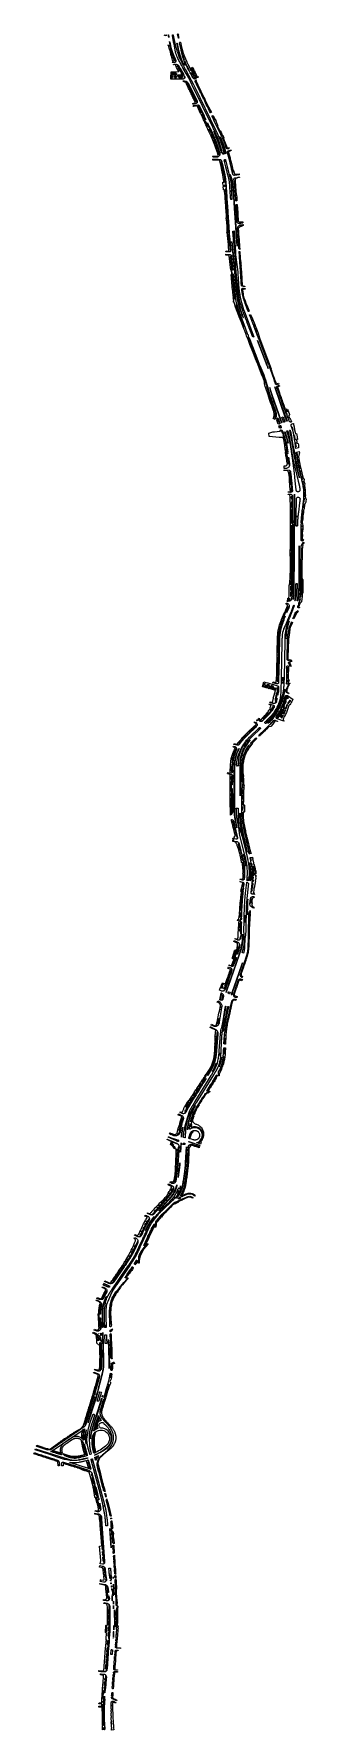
# Model space of a CAD drawing. Header units: metres. Extents: x 105146 to 106170, y 111783 to 118163.
import ezdxf

# ---------------------------------------------------------------- set-up
doc = ezdxf.new("R2010")
doc.units = ezdxf.units.M
doc.layers.add('20-EP-ZONA-DURA', color=253, linetype='CONTINUOUS', lineweight=13)
doc.layers.add('20-EP-ZONA-VERDE', color=84, linetype='CONTINUOUS', lineweight=13)

msp = doc.modelspace()

# ---------------------------------------------------------------- linework, layer by layer
at = {"layer": '20-EP-ZONA-DURA'}
for points in [[(105678.4223, 118063.8451), (105678.6153, 118063.4473), (105679.3581, 118063.8073), (105679.4096, 118063.8324), (105679.4565, 118063.7441), (105678.6589, 118063.3573), (105678.9995, 118062.6549), (105679.5811, 118061.4681), (105680.0021, 118060.6183), (105679.9691, 118062.1217), (105679.5507, 118063.5662), (105679.9385, 118062.8363), (105680.1256, 118061.8142), (105680.1336, 118060.7753), (105679.9623, 118059.7505), (105679.6167, 118058.7706), (105679.1073, 118057.8651), (105678.4492, 118057.061), (105677.6623, 118056.3825), (105676.7702, 118055.85), (105675.7995, 118055.4793), (105674.7795, 118055.2817), (105669.8447, 118054.7635), (105668.2521, 118054.6391), (105667.912, 118054.6216), (105667.9101, 118054.6257), (105667.7601, 118057.1371), (105669.2827, 118057.2811), (105669.7264, 118057.3569), (105670.1538, 118057.4981), (105670.5553, 118057.7015), (105667.6099, 118064.2755), (105665.8355, 118069.5325), (105664.2903, 118074.7313), (105662.5699, 118079.8257), (105661.1887, 118085.0227), (105659.3643, 118095.2983), (105656.4497, 118105.0199), (105654.9687, 118109.8257), (105652.1221, 118119.1427), (105650.2825, 118120.7179), (105655.9025, 118121.9735), (105656.0091, 118121.4695), (105656.2935, 118120.1647), (105656.5843, 118118.8595), (105656.8819, 118117.5543), (105657.1833, 118116.2617), (105660.4509, 118103.7977), (105664.3324, 118091.511), (105668.8182, 118079.4319), (105673.8973, 118067.5899), (105674.4537, 118066.3847), (105675.0209, 118065.1721), (105675.5931, 118063.9637), (105676.1703, 118062.7593), (105676.3657, 118062.3565), (105678.5253, 118063.4037), (105678.3323, 118063.8017), (105677.7599, 118064.9959), (105677.1925, 118066.1941), (105676.6303, 118067.3959), (105676.0777, 118068.5931), (105671.0462, 118080.3243), (105666.6024, 118092.2905), (105662.7571, 118104.4623), (105659.5199, 118116.8097), (105659.2205, 118118.0935), (105658.9257, 118119.3873), (105658.6601, 118120.5791), (105658.6373, 118120.6813), (105658.3553, 118121.9753), (105658.2443, 118122.4968), (105658.3417, 118122.5185), (105658.4529, 118121.9963), (105658.7349, 118120.7027), (105659.0231, 118119.4093), (105659.2946, 118118.218), (105659.3179, 118118.1161), (105659.6173, 118116.8325), (105660.1785, 118114.5041), (105660.2161, 118114.3493), (105662.2577, 118106.5855), (105662.8268, 118104.582), (105662.8533, 118104.4898), (105664.5461, 118098.8714), (105664.5608, 118098.8247), (105667.0423, 118091.3248), (105667.0451, 118091.3167), (105671.3359, 118079.8713), (105671.3401, 118079.8608), (105676.1685, 118068.6347), (105676.7209, 118067.4381), (105677.2829, 118066.2367), (105677.8501, 118065.0389), (105678.4223, 118063.8451)], [(105664.7709, 118086.0889), (105665.9013, 118086.4903), (105664.1685, 118091.3695), (105663.0313, 118090.9893), (105664.7709, 118086.0889)], [(105667.7625, 118081.5627), (105665.9349, 118086.3959), (105664.4279, 118085.8611), (105666.2673, 118080.9973), (105667.7625, 118081.5627)], [(105702.7132, 118062.4706), (105702.6657, 118062.5735), (105702.1874, 118063.6415), (105701.7147, 118064.7122), (105701.2479, 118065.7854), (105700.8468, 118066.721), (105700.4506, 118067.6588), (105700.0592, 118068.5986), (105699.6726, 118069.5403), (105699.2908, 118070.4842), (105698.9421, 118071.3596), (105698.5982, 118072.2371), (105698.2592, 118073.1165), (105697.925, 118073.9978), (105697.5957, 118074.8809), (105697.2713, 118075.7657), (105696.9518, 118076.6524), (105696.6371, 118077.5409), (105696.3275, 118078.431), (105696.0228, 118079.3229), (105695.6988, 118080.2879), (105695.3797, 118081.2547), (105695.0657, 118082.223), (105694.7567, 118083.193), (105694.4526, 118084.1645), (105694.1089, 118085.2833), (105693.7714, 118086.4037), (105693.4399, 118087.5264), (105693.1146, 118088.6506), (105692.7621, 118089.8928), (105692.4156, 118091.1366), (105692.0754, 118092.3822), (105691.7412, 118093.6295), (105691.4481, 118094.7435), (105691.1594, 118095.8588), (105690.8751, 118096.9752), (105690.5952, 118098.0928), (105690.2792, 118099.3749), (105689.9676, 118100.6582), (105689.6604, 118101.9425), (105689.3577, 118103.2279), (105689.0257, 118104.6591), (105688.6985, 118106.0914), (105688.3759, 118107.5249), (105687.9769, 118109.3233), (105687.5825, 118111.1227), (105687.1929, 118112.9232), (105686.8458, 118114.5458), (105686.5018, 118116.1691), (105685.8165, 118119.4274), (105685.1343, 118122.6865), (105684.0563, 118127.849), (105684.2771, 118127.8933), (105690.3515, 118100.2865), (105690.5535, 118099.4301), (105690.7598, 118098.571), (105690.9684, 118097.7173), (105691.1816, 118096.86), (105691.3971, 118096.008), (105691.6172, 118095.1524), (105691.8396, 118094.3022), (105692.0666, 118093.4484), (105692.2959, 118092.6), (105692.5298, 118091.7481), (105692.7659, 118090.9016), (105693.0066, 118090.0516), (105693.2496, 118089.207), (105693.4972, 118088.3589), (105693.7469, 118087.5164), (105694.0014, 118086.6703), (105694.2579, 118085.8298), (105694.5192, 118084.9859), (105694.651, 118084.5676), (105694.4799, 118084.5161), (105698.2642, 118073.3692), (105702.7132, 118062.4706)], [(105723.8659, 118035.5501), (105725.2463, 118036.3003), (105722.8063, 118040.8923), (105721.3939, 118040.1417), (105723.8659, 118035.5501), (105723.3003, 118036.5902), (105722.6038, 118037.8791), (105721.9105, 118039.1697), (105721.2205, 118040.4621), (105720.6749, 118041.4911), (105720.1326, 118042.5219), (105719.5936, 118043.5544), (105718.9533, 118044.7921), (105718.8805, 118044.9337), (105720.2987, 118045.6745), (105717.9639, 118050.3213), (105716.5329, 118049.6055), (105716.4891, 118049.6953), (105717.5623, 118050.2321), (105717.5582, 118050.2405), (105717.5731, 118050.2479), (105715.3585, 118054.9529), (105715.3291, 118054.9389), (105714.2728, 118054.4418), (105714.2433, 118054.4279), (105714.2017, 118054.5187), (105715.6493, 118055.2001), (105713.5535, 118059.9603), (105712.0823, 118059.3311), (105712.054, 118059.3987), (105711.6698, 118060.3188), (105711.2914, 118061.2412), (105710.9477, 118062.0946), (105710.6096, 118062.9502), (105710.2773, 118063.8081), (105710.0575, 118064.3855), (105710.1338, 118064.4157), (105711.5455, 118064.9739), (105711.6235, 118065.0049), (105709.9143, 118069.9159), (105709.7973, 118069.8751), (105708.4012, 118069.3892), (105708.2861, 118069.3491), (105708.2543, 118069.4439), (105709.3877, 118069.8385), (105707.8047, 118074.8115), (105706.6579, 118074.4585), (105706.6311, 118074.5472), (105706.6289, 118074.5543), (105706.7935, 118074.6051), (105708.1579, 118075.0261), (105708.3105, 118075.0721), (105706.9419, 118080.0887), (105706.7241, 118080.0293), (105705.3979, 118079.6676), (105705.1805, 118079.6083), (105704.9362, 118080.5085), (105704.6242, 118081.6793), (105704.3182, 118082.8518), (105703.9726, 118084.2018), (105703.8133, 118084.8327), (105705.3573, 118085.2539), (105704.1273, 118090.3179), (105702.5685, 118089.9577), (105702.5453, 118090.0567), (105703.7147, 118090.3257), (105702.5485, 118095.4003), (105701.3733, 118095.1573), (105701.3513, 118095.2549), (105702.9183, 118095.5789), (105701.7901, 118100.6555), (105700.2231, 118100.3317), (105699.7756, 118102.3618), (105693.7277, 118129.8479), (105694.3819, 118129.9831), (105694.0621, 118131.5303), (105697.3517, 118132.2101), (105698.4599, 118126.4265), (105700.1829, 118117.9479), (105703.5609, 118104.1621), (105707.6863, 118090.5811), (105709.9345, 118083.8471), (105715.5941, 118069.7003), (105721.0973, 118057.7467), (105721.5827, 118056.7637), (105725.1653, 118049.5101), (105733.2249, 118033.0937), (105734.1413, 118033.4873), (105735.7265, 118034.1039), (105737.4629, 118030.9169), (105739.5007, 118032.0365), (105739.5613, 118031.9562), (105735.2159, 118029.5691), (105737.7035, 118025.0027), (105746.4968, 118029.8331), (105746.5397, 118029.7425), (105740.0735, 118026.1909), (105742.5613, 118021.6241), (105748.7675, 118025.0333), (105748.8103, 118024.9429), (105740.3199, 118020.2789), (105742.8075, 118015.7125), (105750.9688, 118020.1955), (105751.0098, 118020.1039), (105745.1775, 118016.9007), (105747.6655, 118012.3337), (105753.2689, 118015.4121), (105753.3141, 118015.3227), (105745.4243, 118010.9881), (105747.9117, 118006.4223), (105755.663, 118010.6802), (105755.7082, 118010.5909), (105750.2821, 118007.6097), (105752.7215, 118003.1315), (105758.0117, 118006.0382), (105758.0568, 118005.949), (105750.4799, 118001.7861), (105752.7525, 117997.6123), (105760.2036, 118001.7059), (105760.3391, 118001.4381), (105763.1271, 118002.6231), (105764.4255, 117999.8843), (105758.0381, 117997.4401), (105756.4494, 117996.0846), (105756.4317, 117996.158), (105756.4207, 117996.1909), (105756.4041, 117996.2215), (105756.3826, 117996.2487), (105756.3566, 117996.2717), (105756.327, 117996.2899), (105756.2948, 117996.3028), (105756.2608, 117996.3098), (105756.2261, 117996.3108), (105756.1917, 117996.3059), (105756.1587, 117996.295), (105756.1281, 117996.2786), (105756.1008, 117996.2572), (105754.513, 117994.7739), (105754.5104, 117994.7715), (105754.3523, 117994.6292), (105754.1917, 117994.4948), (105754.026, 117994.366), (105753.8527, 117994.2412), (105753.6767, 117994.1241), (105753.499, 117994.0149), (105753.3151, 117993.9108), (105753.1265, 117993.813), (105752.9368, 117993.7232), (105752.7438, 117993.6403), (105752.5457, 117993.5636), (105752.3465, 117993.4947), (105752.1441, 117993.4329), (105751.9413, 117993.3789), (105751.7348, 117993.3318), (105751.5262, 117993.2923), (105751.3163, 117993.2605), (105751.1084, 117993.2366), (105750.8972, 117993.2201), (105750.688, 117993.2114), (105750.476, 117993.2102), (105750.2641, 117993.2168), (105750.0526, 117993.2312), (105749.8442, 117993.253), (105749.637, 117993.2822), (105749.4283, 117993.3195), (105749.2234, 117993.3637), (105749.015, 117993.4168), (105748.8137, 117993.476), (105748.6154, 117993.5423), (105748.4164, 117993.6168), (105748.2204, 117993.6986), (105748.0297, 117993.7864), (105747.8413, 117993.8816), (105747.6554, 117993.9843), (105747.4754, 117994.0923), (105747.2983, 117994.2077), (105747.1267, 117994.3285), (105746.9582, 117994.4565), (105746.7946, 117994.5904), (105746.6359, 117994.7304), (105746.4837, 117994.8748), (105746.3356, 117995.0258), (105746.1944, 117995.1809), (105746.0576, 117995.3424), (105745.9269, 117995.5086), (105745.8024, 117995.6795), (105745.6837, 117995.8554), (105745.5727, 117996.0337), (105745.467, 117996.2181), (105744.2793, 117998.3795), (105745.6815, 117999.1493), (105743.1773, 118003.7067), (105741.7753, 118002.9363), (105739.1749, 118007.6689), (105740.5767, 118008.4393), (105738.0725, 118012.9965), (105736.6707, 118012.2263), (105736.6225, 118012.3139), (105737.6743, 118012.8917), (105735.1701, 118017.4491), (105734.1183, 118016.8713), (105728.9653, 118026.2491), (105730.3657, 118027.0181), (105727.8633, 118031.5765), (105726.4611, 118030.8067), (105726.4131, 118030.8943), (105727.4515, 118031.4645), (105724.9681, 118036.0351), (105723.9137, 118035.4621), (105723.8659, 118035.5501)], [(105688.4557, 118045.4709), (105688.2701, 118045.3695), (105688.0543, 118045.2513), (105688.0899, 118045.1859), (105688.7155, 118044.0427), (105689.3425, 118042.9015), (105689.9705, 118041.7625), (105690.5995, 118040.6255), (105691.2309, 118039.4869), (105691.8609, 118038.3539), (105692.4911, 118037.2223), (105693.1217, 118036.0923), (105693.7521, 118034.9637), (105694.3823, 118033.8363), (105695.0121, 118032.7099), (105696.6265, 118029.8231), (105708.6421, 118008.3383), (105711.2291, 118003.7127), (105712.0145, 118004.1519), (105712.0635, 118004.0647), (105711.2779, 118003.6253), (105713.4065, 117999.8193), (105713.2891, 118001.1503), (105712.9133, 118002.4326), (105713.4157, 118001.5063), (105713.5569, 118000.7059), (105713.6044, 117999.8945), (105713.4978, 117998.6789), (105713.1818, 117997.5002), (105712.666, 117996.3943), (105711.9659, 117995.3948), (105711.1029, 117994.532), (105710.1033, 117993.8322), (105708.9973, 117993.3166), (105707.8185, 117993.0008), (105706.6029, 117992.8945), (105685.1199, 117992.9038), (105685.1199, 117992.8931), (105661.5155, 117992.9447), (105661.5221, 117996.7881), (105661.7181, 118020.6331), (105668.2843, 118020.8001), (105691.1437, 118021.3821), (105682.3805, 118036.2451), (105678.0343, 118046.2779), (105676.7437, 118047.4971), (105673.9941, 118047.2441), (105671.0353, 118046.9773), (105670.9273, 118047.8539), (105679.3819, 118048.5571), (105681.3515, 118048.5587), (105683.2949, 118048.238), (105685.1596, 118047.6038), (105686.8955, 118046.6731), (105688.4557, 118045.4709)], [(105670.3113, 118071.1999), (105671.7823, 118071.8253), (105669.7603, 118076.5807), (105668.2765, 118075.9851), (105670.3113, 118071.1999)], [(105672.8459, 118066.5285), (105673.9401, 118067.0201), (105671.8215, 118071.7333), (105670.7147, 118071.2717), (105672.8459, 118066.5285)], [(105676.1925, 118062.2573), (105673.9811, 118066.9289), (105672.5225, 118066.2735), (105674.7467, 118061.5733), (105676.1925, 118062.2573)], [(105688.1907, 118039.4021), (105685.6853, 118043.9559), (105684.2694, 118043.1734), (105684.1821, 118043.1251), (105686.7043, 118038.5777), (105686.7917, 118038.6261), (105688.1907, 118039.4021)], [(105685.8957, 118043.9877), (105686.5235, 118042.8407), (105687.1523, 118041.6961), (105687.7821, 118040.5541), (105688.4125, 118039.4141), (105689.0459, 118038.2721), (105689.6769, 118037.1371), (105690.3081, 118036.0043), (105690.9391, 118034.8731), (105691.5699, 118033.7437), (105692.2003, 118032.6161), (105692.8301, 118031.4897), (105703.8739, 118011.7425), (105705.9685, 118012.9141), (105694.9249, 118032.6611), (105694.2949, 118033.7875), (105693.6647, 118034.9149), (105693.0343, 118036.0435), (105692.4039, 118037.1735), (105691.7735, 118038.3051), (105691.1435, 118039.4383), (105690.5121, 118040.5769), (105689.8829, 118041.7143), (105689.2549, 118042.8533), (105688.6279, 118043.9947), (105688.0021, 118045.1379), (105687.9665, 118045.2033), (105685.8611, 118044.0511), (105685.8957, 118043.9877)], [(105691.9547, 118029.3685), (105693.3507, 118030.1493), (105690.8135, 118034.6879), (105689.4165, 118033.9069), (105691.9547, 118029.3685)], [(105694.8903, 118024.9377), (105695.9377, 118025.5235), (105693.3995, 118030.0619), (105692.3521, 118029.4763), (105694.8903, 118024.9377)], [(105698.5247, 118020.8977), (105695.9873, 118025.4365), (105694.5905, 118024.6555), (105697.1285, 118020.1169), (105698.5247, 118020.8977)], [(105702.7132, 118062.4706), (105707.8109, 118051.8599), (105707.8939, 118051.8974), (105708.0713, 118051.5445), (105708.4712, 118050.7568), (105708.8722, 118049.9748), (105709.2785, 118049.1903), (105709.6858, 118048.4116), (105710.0967, 118047.6338), (105710.5039, 118046.797), (105710.9158, 118045.9587), (105711.331, 118045.1218), (105711.7493, 118044.2866), (105712.182, 118043.4303), (105711.8298, 118044.0908), (105711.1423, 118045.3893), (105710.459, 118046.69), (105709.7801, 118047.993), (105709.1738, 118049.1661), (105708.5716, 118050.3413), (105707.9734, 118051.5186), (105707.3793, 118052.698), (105706.8649, 118053.7288), (105706.3545, 118054.7616), (105705.8483, 118055.7964), (105705.3461, 118056.8331), (105704.7884, 118057.9978), (105704.2364, 118059.1652), (105703.6903, 118060.3352), (105703.15, 118061.508), (105702.7132, 118062.4706)], [(105707.7318, 118033.0735), (105712.0517, 118035.4548), (105715.4092, 118029.3247), (105715.8128, 118028.5894), (105715.8202, 118028.5758), (105727.3199, 118007.6478), (105723.2048, 118005.3869), (105722.2051, 118007.1757), (105707.7318, 118033.0735)], [(105666.7011, 117998.3965), (105666.7011, 118003.5965), (105661.7781, 118003.5965), (105661.7353, 117998.3965), (105666.7011, 117998.3965)], [(105662.6511, 118003.6965), (105662.6511, 118008.8965), (105661.8215, 118008.8965), (105661.7789, 118003.6965), (105662.6511, 118003.6965)], [(105666.7011, 118008.9965), (105666.7011, 118014.1965), (105661.8651, 118014.1965), (105661.8223, 118008.9965), (105666.7011, 118008.9965)], [(105662.6511, 118014.2965), (105662.6511, 118018.2407), (105661.8985, 118018.2469), (105661.8659, 118014.2965), (105662.6511, 118014.2965)], [(105662.7511, 118018.2399), (105662.7511, 118014.2965), (105670.7511, 118014.2965), (105670.7511, 118018.1741), (105662.7511, 118018.2399)], [(105666.8011, 118014.1965), (105666.8011, 118008.9965), (105674.8011, 118008.9965), (105674.8011, 118014.1965), (105666.8011, 118014.1965)], [(105670.8511, 118018.1733), (105670.8511, 118014.2965), (105678.8511, 118014.2965), (105678.8511, 118018.1075), (105670.8511, 118018.1733)], [(105674.9011, 118014.1965), (105674.9011, 118008.9965), (105682.9011, 118008.9965), (105682.9011, 118014.1965), (105674.9011, 118014.1965)], [(105682.9011, 117998.3965), (105682.9011, 118003.5965), (105674.9011, 118003.5965), (105674.9011, 117998.3965), (105682.9011, 117998.3965)], [(105694.9511, 118003.6965), (105694.9511, 118007.0583), (105686.9511, 118007.0583), (105686.9511, 118003.6965), (105694.9511, 118003.6965)], [(105699.1011, 117998.3965), (105699.1011, 118003.5965), (105691.1011, 118003.5965), (105691.1011, 117998.3965), (105699.1011, 117998.3965)], [(105702.7613, 118003.6965), (105700.1651, 118008.3077), (105698.2795, 118007.0583), (105695.0511, 118007.0583), (105695.0511, 118003.6965), (105702.7613, 118003.6965)], [(105699.2011, 118003.5965), (105699.2011, 117998.3965), (105704.8187, 117998.3965), (105704.8187, 118000.0425), (105702.8177, 118003.5965), (105699.2011, 118003.5965)], [(105699.7643, 118015.4039), (105702.3025, 118010.8655), (105703.6985, 118011.6463), (105701.1605, 118016.1845), (105699.7643, 118015.4039)], [(105706.2857, 118007.0203), (105703.7475, 118011.5589), (105702.7001, 118010.9731), (105705.2379, 118006.4345), (105706.2857, 118007.0203)], [(105706.0173, 118012.8267), (105703.9227, 118011.6553), (105706.4601, 118007.1181), (105708.5547, 118008.2897), (105706.0173, 118012.8267)], [(105724.0448, 117981.2212), (105723.8499, 117981.1181), (105723.5771, 117981.3733), (105723.7423, 117981.0611), (105731.3187, 117966.1275), (105732.6427, 117963.4042), (105745.8019, 117936.3357), (105758.7651, 117909.6705), (105759.5745, 117910.0641), (105759.6183, 117909.9741), (105758.8089, 117909.5807), (105760.2379, 117906.6409), (105760.1955, 117908.2399), (105759.718, 117909.7665), (105760.3776, 117908.4123), (105760.4859, 117907.4757), (105760.4461, 117906.5337), (105760.2593, 117905.6096), (105759.93, 117904.7261), (105759.4664, 117903.9052), (105758.8799, 117903.167), (105758.185, 117902.5298), (105757.3989, 117902.0093), (105756.5409, 117901.6184), (105755.6323, 117901.3667), (105743.8179, 117899.0762), (105743.7698, 117899.3101), (105746.4303, 117899.8213), (105748.5519, 117900.2333), (105749.5641, 117900.4043), (105753.8009, 117901.2433), (105753.6649, 117901.9301), (105749.4379, 117901.0929), (105748.4269, 117900.9221), (105746.2975, 117900.5087), (105743.6287, 117899.9957), (105743.3085, 117901.5519), (105752.8701, 117903.3841), (105753.3411, 117903.8951), (105753.0931, 117904.4171), (105752.3783, 117905.9489), (105749.9921, 117911.0631), (105748.8957, 117913.6109), (105747.0713, 117917.8501), (105745.6091, 117920.5051), (105744.1981, 117923.4511), (105744.0191, 117923.7221), (105742.8245, 117926.2359), (105741.0989, 117929.8673), (105739.3837, 117933.4221), (105737.6141, 117937.0761), (105736.0331, 117940.5761), (105733.8997, 117945.1227), (105732.0741, 117949.0137), (105731.1491, 117950.9851), (105729.6971, 117954.0801), (105727.8191, 117957.6211), (105726.1703, 117961.2615), (105725.2381, 117963.3195), (105725.0735, 117963.6829), (105723.7589, 117966.5855), (105722.5463, 117969.2629), (105721.6581, 117971.2241), (105721.4611, 117971.5311), (105720.0841, 117974.3821), (105719.9081, 117974.6931), (105718.0909, 117978.3687), (105716.8661, 117980.8461), (105716.1331, 117981.3671), (105714.1347, 117981.3383), (105713.1373, 117981.3239), (105712.2093, 117981.3097), (105712.1521, 117985.4049), (105706.4489, 117985.3129), (105706.4476, 117985.3968), (105713.4801, 117985.4541), (105715.8068, 117985.2915), (105718.0801, 117984.7702), (105720.2452, 117983.9027), (105722.2495, 117982.7101), (105724.0448, 117981.2212)], [(105722.7905, 117974.6733), (105723.7657, 117975.1825), (105721.3555, 117979.7989), (105720.3839, 117979.2829), (105722.7905, 117974.6733)], [(105721.5323, 117979.8923), (105729.0703, 117965.0345), (105756.5167, 117908.5775), (105758.6751, 117909.6269), (105731.2287, 117966.0837), (105723.6539, 117981.0143), (105721.5323, 117979.8923)], [(105725.5491, 117970.1301), (105726.1731, 117970.4473), (105723.8119, 117975.0937), (105723.1927, 117974.7657), (105725.5491, 117970.1301)], [(105728.5299, 117965.6869), (105726.2211, 117970.3529), (105725.2379, 117969.8597), (105727.5439, 117965.1991), (105728.5299, 117965.6869)], [(105731.9667, 117955.5681), (105733.1889, 117956.1047), (105730.8947, 117960.8169), (105729.8759, 117960.3293), (105731.9667, 117955.5681)], [(105734.4637, 117950.8761), (105735.5077, 117951.3345), (105733.2327, 117956.0149), (105732.3727, 117955.6371), (105734.4637, 117950.8761)], [(105755.4465, 117987.1305), (105762.9661, 117970.9811), (105773.6061, 117948.0201), (105774.2291, 117947.5741), (105779.2931, 117937.1571), (105785.4971, 117924.6111), (105789.8211, 117916.1211), (105788.7043, 117915.5451), (105802.5299, 117889.0645), (105814.3245, 117868.3773), (105810.6246, 117866.6159), (105810.6098, 117866.6465), (105810.9693, 117866.8207), (105808.2223, 117872.4903), (105806.7829, 117871.7929), (105804.4281, 117876.6525), (105805.8677, 117877.3499), (105803.6003, 117882.0295), (105802.1607, 117881.3321), (105802.1171, 117881.4221), (105803.1967, 117881.9451), (105800.9293, 117886.6247), (105799.8497, 117886.1017), (105799.8061, 117886.1917), (105801.2455, 117886.8891), (105798.9781, 117891.5687), (105798.8909, 117891.7487), (105797.4515, 117891.0511), (105794.2471, 117897.6647), (105787.2481, 117912.1095), (105788.2945, 117912.6097), (105785.9555, 117917.2539), (105784.9909, 117916.7681), (105784.9461, 117916.8605), (105786.2677, 117917.5231), (105783.9283, 117922.1671), (105782.6797, 117921.5381), (105780.3265, 117926.3947), (105781.4841, 117926.9825), (105779.1251, 117931.6165), (105778.0593, 117931.0739), (105778.0157, 117931.1639), (105778.7237, 117931.5243), (105776.3647, 117936.1585), (105775.7477, 117935.8445), (105775.7061, 117935.9307), (105776.6759, 117936.4291), (105774.3163, 117941.0629), (105773.4363, 117940.6149), (105771.0813, 117945.4755), (105771.8673, 117945.8753), (105769.6623, 117950.5845), (105768.8011, 117950.1813), (105768.7575, 117950.2713), (105769.2573, 117950.5071), (105767.0709, 117955.2253), (105766.4881, 117954.9551), (105766.4445, 117955.0451), (105767.3919, 117955.4839), (105765.1737, 117960.1871), (105764.1801, 117959.7185), (105761.8309, 117964.5669), (105762.8205, 117965.0473), (105760.5495, 117969.7253), (105759.5605, 117969.2451), (105759.5169, 117969.3351), (105760.1477, 117969.6381), (105757.8411, 117974.2985), (105757.2145, 117973.9885), (105757.1745, 117974.0683), (105758.1557, 117974.5657), (105755.8049, 117979.2039), (105754.8245, 117978.7071), (105754.1967, 117979.9285), (105753.4354, 117981.3697), (105753.3417, 117981.555), (105753.2555, 117981.7416), (105753.176, 117981.9311), (105753.1024, 117982.1257), (105753.0368, 117982.3196), (105752.977, 117982.5197), (105752.9254, 117982.7178), (105752.8802, 117982.9209), (105752.8428, 117983.1222), (105752.8126, 117983.3248), (105752.7892, 117983.5315), (105752.7732, 117983.7385), (105752.7648, 117983.9432), (105752.7636, 117984.1509), (105752.7698, 117984.3584), (105752.7833, 117984.5628), (105752.8043, 117984.7693), (105752.8323, 117984.9726), (105752.8674, 117985.1744), (105752.9103, 117985.3781), (105752.9603, 117985.5793), (105753.0169, 117985.7768), (105753.0805, 117985.9722), (105753.151, 117986.1653), (105753.2289, 117986.3572), (105753.3134, 117986.5457), (105753.4035, 117986.7291), (105753.5024, 117986.9135), (105753.6059, 117987.091), (105753.7157, 117987.2647), (105753.8325, 117987.4357), (105753.9566, 117987.6042), (105754.0843, 117987.7651), (105754.2173, 117987.9212), (105754.356, 117988.0725), (105754.5012, 117988.2202), (105754.6517, 117988.3626), (105754.8059, 117988.4985), (105754.8087, 117988.5008), (105756.3445, 117989.8069), (105756.3482, 117989.81), (105757.2795, 117988.7667), (105755.4465, 117987.1305)], [(105737.8067, 117946.6063), (105735.5401, 117951.2687), (105734.1411, 117950.6261), (105736.3611, 117945.9239), (105737.8067, 117946.6063)], [(105740.9947, 117936.3903), (105742.4333, 117937.0895), (105740.1597, 117941.7663), (105738.7211, 117941.0669), (105740.9947, 117936.3903)], [(105743.6713, 117931.7983), (105744.7505, 117932.3229), (105742.4769, 117936.9997), (105741.3977, 117936.4749), (105743.6713, 117931.7983)], [(105747.0673, 117927.5563), (105744.7943, 117932.2331), (105743.3557, 117931.5337), (105745.6291, 117926.8571), (105747.0673, 117927.5563)], [(105786.7881, 117842.1929), (105786.2216, 117844.4207), (105786.0329, 117846.7117), (105786.0367, 117849.5947), (105785.8548, 117852.0361), (105785.3071, 117854.4222), (105784.4061, 117856.6985), (105781.2943, 117863.0995), (105779.1359, 117862.0501), (105782.2477, 117855.6491), (105783.0901, 117853.4593), (105781.2753, 117857.1921), (105780.1963, 117856.6677), (105782.4695, 117851.9909), (105783.3482, 117852.4179), (105783.565, 117851.0154), (105783.6367, 117849.5979), (105783.6329, 117846.7149), (105783.8147, 117844.2735), (105784.3624, 117841.8874), (105785.2633, 117839.6111), (105792.2913, 117825.1551), (105793.5249, 117823.0405), (105795.0631, 117821.1359), (105796.8707, 117819.4849), (105799.1342, 117817.711), (105801.0059, 117813.8573), (105802.0853, 117814.3815), (105801.8383, 117814.8901), (105803.0497, 117812.8527), (105804.5721, 117809.7029), (105806.7305, 117810.7523), (105805.2107, 117813.8971), (105803.9749, 117816.0247), (105802.4311, 117817.9407), (105800.6149, 117819.6007), (105798.3507, 117821.3743), (105796.8109, 117822.7807), (105795.5006, 117824.403), (105794.4497, 117826.2043), (105787.4219, 117840.6605), (105786.7881, 117842.1929), (105789.0621, 117837.5165), (105789.099, 117837.5344), (105791.46, 117832.678), (105791.4225, 117832.6597), (105793.6965, 117827.9833), (105793.7336, 117828.0013), (105794.4788, 117826.4686), (105798.3184, 117828.3101), (105801.3441, 117822.0863), (105801.6135, 117821.5321), (105802.6703, 117819.3577), (105803.7261, 117817.1847), (105804.7803, 117815.0125), (105805.8321, 117812.8411), (105806.864, 117810.706), (105806.8433, 117810.6959), (105809.1167, 117806.0195), (105809.1605, 117805.9297), (105810.0107, 117804.1529), (105811.0447, 117801.9811), (105812.0733, 117799.8089), (105813.0965, 117797.6357), (105814.1135, 117795.4617), (105814.2331, 117795.2043), (105815.1241, 117793.2863), (105816.1273, 117791.1095), (105817.1231, 117788.9311), (105818.1107, 117786.7507), (105819.0899, 117784.5683), (105820.0599, 117782.3837), (105821.0205, 117780.1967), (105821.9709, 117778.0071), (105822.9107, 117775.8149), (105823.8395, 117773.6195), (105824.7569, 117771.4213), (105825.6619, 117769.2197), (105826.2653, 117767.7297), (105826.5547, 117767.0149), (105827.4341, 117764.8067), (105828.3001, 117762.5947), (105829.1517, 117760.3791), (105829.9891, 117758.1599), (105830.8111, 117755.9367), (105831.6175, 117753.7091), (105832.4085, 117751.4761), (105833.1849, 117749.2365), (105833.9471, 117746.9903), (105834.6955, 117744.7377), (105835.4307, 117742.4791), (105836.1531, 117740.2145), (105836.2797, 117739.8099), (105836.8633, 117737.9443), (105837.5615, 117735.6687), (105838.2485, 117733.3879), (105838.9245, 117731.1021), (105839.5901, 117728.8117), (105840.2459, 117726.5165), (105840.8923, 117724.2171), (105841.5295, 117721.9133), (105842.1587, 117719.6055), (105842.7797, 117717.2939), (105843.0701, 117716.1985), (105843.0957, 117716.1019), (105843.3933, 117714.9785), (105844.0001, 117712.6597), (105844.4067, 117711.0869), (105844.4317, 117710.9901), (105844.6005, 117710.3375), (105845.0899, 117708.4227), (105845.243, 117709.8519), (105845.1855, 117711.2881), (105845.1895, 117711.2892), (105845.2131, 117711.0497), (105845.2151, 117711.0345), (105845.2179, 117711.0213), (105845.4469, 117710.0932), (105845.2775, 117708.3783), (105844.8163, 117706.718), (105844.0768, 117705.1616), (105843.081, 117703.7552), (105841.8586, 117702.5406), (105840.4458, 117701.554), (105838.8846, 117700.8246), (105837.2213, 117700.3741), (105835.5054, 117700.2158), (105835.4887, 117700.2159), (105835.3071, 117700.2166), (105835.2891, 117700.2168), (105818.4057, 117700.4557), (105818.3377, 117701.6675), (105818.4085, 117700.6663), (105829.8125, 117700.4709), (105835.2893, 117700.3817), (105837.6369, 117700.6277), (105837.6501, 117701.3433), (105829.8297, 117701.4709), (105818.3377, 117701.6675), (105818.2581, 117703.0839), (105836.2227, 117702.8063), (105837.7781, 117702.8641), (105839.1211, 117706.4501), (105836.1051, 117715.9981), (105835.9521, 117716.4171), (105830.5091, 117732.8011), (105826.1461, 117744.5921), (105821.5781, 117756.5001), (105818.9191, 117763.1341), (105812.3791, 117778.3371), (105804.4051, 117795.7271), (105799.9931, 117805.0841), (105795.5881, 117814.4871), (105795.1941, 117815.4741), (105794.7331, 117816.5151), (105793.0181, 117820.6231), (105791.8281, 117823.4931), (105786.1021, 117836.0731), (105784.2321, 117840.2231), (105779.6841, 117849.7731), (105774.5711, 117860.5701), (105772.9711, 117864.0941), (105765.3621, 117880.5211), (105759.4951, 117892.7541), (105759.1585, 117892.9575), (105751.8789, 117891.5693), (105745.6075, 117890.3803), (105745.3952, 117891.4117), (105748.0441, 117891.9559), (105754.1735, 117893.2151), (105755.2885, 117893.4443), (105755.1725, 117894.0297), (105754.0527, 117893.8029), (105745.2907, 117892.0167), (105745.3952, 117891.4117), (105745.2329, 117892.2007), (105761.8929, 117895.5099), (105762.7903, 117895.6187), (105763.6939, 117895.5914), (105764.5831, 117895.4287), (105765.4377, 117895.1343), (105766.2385, 117894.7148), (105766.9671, 117894.1797), (105767.607, 117893.5413), (105768.2777, 117892.1607), (105767.3651, 117893.5133), (105766.1119, 117894.5583), (105767.4817, 117891.7405), (105768.2911, 117892.1341), (105768.3349, 117892.0441), (105767.5255, 117891.6505), (105779.0675, 117867.9089), (105779.8769, 117868.3025), (105782.1067, 117863.7155), (105781.2973, 117863.3221), (105785.2854, 117855.1187), (105785.7477, 117853.5897), (105785.975, 117853.7002), (105788.2311, 117849.0595), (105792.2759, 117840.7395), (105789.8455, 117839.5631), (105788.2269, 117842.8925), (105786.7881, 117842.1929)], [(105750.2637, 117917.3239), (105751.7023, 117918.0233), (105749.4287, 117922.6999), (105747.9903, 117922.0005), (105750.2637, 117917.3239)], [(105752.9403, 117912.7321), (105754.0195, 117913.2567), (105751.7461, 117917.9333), (105750.6667, 117917.4087), (105752.9403, 117912.7321)], [(105756.3367, 117908.4903), (105754.0633, 117913.1669), (105752.6243, 117912.4673), (105754.8983, 117907.7907), (105756.3367, 117908.4903)], [(105765.2771, 117890.5575), (105776.8191, 117866.8159), (105778.9775, 117867.8651), (105767.4355, 117891.6069), (105765.2771, 117890.5575)], [(105767.3703, 117885.7947), (105765.1867, 117890.5135), (105763.7477, 117889.8155), (105766.0211, 117885.1387), (105767.3703, 117885.7947)], [(105770.5661, 117875.5621), (105772.0047, 117876.2615), (105769.7311, 117880.9381), (105768.2923, 117880.2385), (105770.5661, 117875.5621)], [(105773.2427, 117870.9703), (105774.3221, 117871.4949), (105772.0483, 117876.1717), (105770.9693, 117875.6469), (105773.2427, 117870.9703)], [(105776.6393, 117866.7285), (105774.3657, 117871.4049), (105772.9267, 117870.7053), (105775.2007, 117866.0289), (105776.6393, 117866.7285)], [(105820.6845, 117855.8453), (105827.5055, 117840.4077), (105828.2681, 117840.7461), (105829.6761, 117837.4471), (105830.6591, 117835.7671), (105834.4041, 117826.0291), (105834.4123, 117826.0083), (105837.6927, 117818.3195), (105835.8011, 117817.3831), (105842.4841, 117803.4101), (105845.1341, 117797.4587), (105847.0941, 117798.3445), (105849.6441, 117792.7011), (105854.4791, 117781.3931), (105856.3885, 117782.1015), (105857.0149, 117780.5153), (105857.9269, 117778.2051), (105860.4757, 117771.7501), (105858.5871, 117770.9471), (105861.9101, 117762.4751), (105864.9231, 117754.7661), (105865.1921, 117754.2701), (105867.1491, 117748.9825), (105867.4453, 117748.1019), (105872.8245, 117733.6623), (105873.0281, 117733.4657), (105873.7797, 117733.1641), (105874.1635, 117733.0457), (105874.5567, 117732.9635), (105875.061, 117732.9345), (105875.5633, 117732.9875), (105876.0505, 117733.1209), (105876.5136, 117733.3164), (105876.94, 117733.5825), (105877.3192, 117733.9126), (105877.6415, 117734.2983), (105877.7905, 117734.4396), (105877.914, 117734.6037), (105878.0087, 117734.7859), (105878.0719, 117734.9813), (105878.1018, 117735.1845), (105878.0976, 117735.3899), (105878.0595, 117735.5917), (105880.2298, 117731.6925), (105879.5937, 117731.3819), (105877.4345, 117730.5105), (105876.4794, 117730.215), (105875.4885, 117730.0821), (105874.4893, 117730.1156), (105873.5096, 117730.3146), (105872.5764, 117730.6735), (105871.7159, 117731.1823), (105870.9517, 117731.827), (105870.3053, 117732.5896), (105869.7944, 117733.449), (105869.4333, 117734.3813), (105868.9647, 117735.9583), (105867.8141, 117739.6871), (105867.4877, 117740.7081), (105866.6215, 117743.9684), (105866.6175, 117743.9817), (105866.2538, 117745.0458), (105865.8154, 117746.3039), (105865.3685, 117747.5602), (105864.9129, 117748.8132), (105864.4496, 117750.0624), (105863.9788, 117751.3074), (105863.5007, 117752.5478), (105863.0159, 117753.7843), (105862.5245, 117755.0165), (105862.0269, 117756.2445), (105861.5231, 117757.4689), (105861.0139, 117758.6892), (105860.4991, 117759.9057), (105859.9796, 117761.1185), (105859.4551, 117762.3277), (105858.9261, 117763.5334), (105858.3928, 117764.7358), (105857.8557, 117765.9346), (105857.315, 117767.1304), (105856.771, 117768.3232), (105856.2237, 117769.513), (105855.6737, 117770.6999), (105855.121, 117771.8839), (105854.5662, 117773.0653), (105854.0095, 117774.2443), (105853.4509, 117775.4209), (105852.891, 117776.5952), (105852.3299, 117777.7672), (105851.7676, 117778.9374), (105851.2061, 117780.1032), (105850.6424, 117781.2704), (105850.0787, 117782.4357), (105849.5151, 117783.5995), (105848.9521, 117784.7619), (105823.0035, 117838.3157), (105824.4431, 117839.0131), (105824.3559, 117839.1931), (105822.0885, 117843.8727), (105820.6489, 117843.1753), (105820.6053, 117843.2651), (105821.6853, 117843.7885), (105819.4179, 117848.4681), (105818.3379, 117847.9449), (105818.2947, 117848.0349), (105819.7343, 117848.7325), (105817.4664, 117853.412), (105817.0112, 117854.3514), (105820.5766, 117856.069), (105820.6845, 117855.8453)], [(105804.6155, 117809.6129), (105806.8683, 117804.9267), (105809.0267, 117805.9761), (105806.7743, 117810.6625), (105804.6155, 117809.6129)], [(105807.5325, 117799.3513), (105808.9767, 117800.0395), (105806.7372, 117804.7386), (105806.7325, 117804.7485), (105805.2953, 117804.0453), (105807.5325, 117799.3513)], [(105809.0709, 117805.8861), (105806.9125, 117804.8365), (105807.7543, 117803.0763), (105808.7863, 117800.9089), (105809.8127, 117798.7415), (105810.8333, 117796.5737), (105811.8477, 117794.4055), (105812.8551, 117792.2365), (105813.8553, 117790.0665), (105814.8475, 117787.8955), (105815.8317, 117785.7231), (105816.8069, 117783.5493), (105817.7731, 117781.3737), (105818.7293, 117779.1963), (105819.6755, 117777.0169), (105820.6107, 117774.8351), (105821.5347, 117772.6511), (105822.4471, 117770.4645), (105823.3473, 117768.2753), (105824.2347, 117766.0833), (105825.1089, 117763.8885), (105825.9693, 117761.6905), (105826.8155, 117759.4895), (105827.6469, 117757.2853), (105828.4633, 117755.0775), (105829.2639, 117752.8661), (105830.0491, 117750.6495), (105830.8201, 117748.4255), (105831.5771, 117746.1945), (105832.3207, 117743.9567), (105833.0511, 117741.7123), (105833.7693, 117739.4615), (105834.4753, 117737.2045), (105835.1695, 117734.9415), (105835.8529, 117732.6729), (105836.5255, 117730.3987), (105837.1879, 117728.1195), (105837.8405, 117725.8349), (105838.4841, 117723.5453), (105839.1189, 117721.2513), (105839.7455, 117718.9525), (105840.3643, 117716.6493), (105840.6535, 117715.5579), (105842.9733, 117716.1729), (105842.6831, 117717.2681), (105842.0621, 117719.5793), (105841.4331, 117721.8867), (105840.7959, 117724.1901), (105840.1497, 117726.4893), (105839.4941, 117728.7839), (105838.8285, 117731.0741), (105838.1525, 117733.3593), (105837.4659, 117735.6397), (105836.7677, 117737.9147), (105836.0577, 117740.1843), (105835.3355, 117742.4483), (105834.6005, 117744.7065), (105833.8523, 117746.9585), (105833.0903, 117749.2041), (105832.3141, 117751.4431), (105831.5233, 117753.6755), (105830.7171, 117755.9023), (105829.8953, 117758.1249), (105829.0583, 117760.3437), (105828.2067, 117762.5587), (105827.3411, 117764.7699), (105826.4617, 117766.9777), (105825.5693, 117769.1819), (105824.6645, 117771.3831), (105823.7473, 117773.5809), (105822.8187, 117775.7757), (105821.8791, 117777.9675), (105820.9289, 117780.1567), (105819.9685, 117782.3433), (105818.9985, 117784.5275), (105818.0197, 117786.7095), (105817.0321, 117788.8895), (105816.0365, 117791.0677), (105815.0333, 117793.2443), (105814.0229, 117795.4195), (105813.0059, 117797.5933), (105811.9829, 117799.7663), (105810.9543, 117801.9383), (105809.9203, 117804.1097), (105809.0709, 117805.8861)], [(105810.1517, 117794.7263), (105811.2375, 117795.2375), (105809.0195, 117799.9491), (105807.9369, 117799.4311), (105810.1517, 117794.7263)], [(105813.4715, 117790.4213), (105811.2799, 117795.1469), (105809.8319, 117794.4653), (105812.0203, 117789.7481), (105813.4715, 117790.4213)], [(105816.3737, 117780.0835), (105817.8353, 117780.7347), (105815.7141, 117785.4967), (105814.2575, 117784.8335), (105816.3737, 117780.0835)], [(105818.8525, 117775.3819), (105819.9537, 117775.8603), (105817.8755, 117780.6431), (105816.7807, 117780.1513), (105818.8525, 117775.3819)], [(105822.0223, 117770.9633), (105819.9931, 117775.7683), (105818.5245, 117775.1305), (105820.5485, 117770.3405), (105822.0223, 117770.9633)], [(105851.0884, 117715.4773), (105851.483, 117713.8852), (105851.1686, 117715.0911), (105850.6611, 117717.0261), (105850.1487, 117718.9599), (105849.6315, 117720.8923), (105849.1742, 117722.5821), (105848.712, 117724.2706), (105848.245, 117725.9577), (105847.773, 117727.6435), (105847.2371, 117729.534), (105846.6943, 117731.4226), (105846.1447, 117733.3092), (105845.5882, 117735.1937), (105845.0759, 117736.9052), (105844.5567, 117738.6146), (105844.0307, 117740.3219), (105843.4979, 117742.027), (105843.2049, 117742.9547), (105842.9097, 117743.8815), (105842.6124, 117744.8076), (105842.3128, 117745.733), (105842.0111, 117746.6577), (105841.7072, 117747.5817), (105841.4012, 117748.505), (105841.0929, 117749.4275), (105840.8046, 117750.2836), (105840.514, 117751.1389), (105840.2213, 117751.9934), (105839.9265, 117752.8473), (105839.6294, 117753.7003), (105839.3303, 117754.5526), (105839.0289, 117755.4042), (105838.7254, 117756.255), (105838.4198, 117757.105), (105838.112, 117757.9541), (105837.8021, 117758.8026), (105837.49, 117759.6502), (105837.1757, 117760.4971), (105836.8594, 117761.3431), (105836.5409, 117762.1883), (105836.2202, 117763.0328), (105835.8727, 117763.9413), (105835.523, 117764.8489), (105835.1712, 117765.7558), (105834.819, 117766.6572), (105834.8173, 117766.6618), (105834.4612, 117767.567), (105834.103, 117768.4713), (105833.7427, 117769.3748), (105833.3802, 117770.2775), (105832.7093, 117771.9332), (105832.0318, 117773.5863), (105831.3477, 117775.2366), (105830.657, 117776.8842), (105829.8905, 117778.6935), (105829.1173, 117780.5001), (105828.3377, 117782.3038), (105827.5515, 117784.1046), (105826.8459, 117785.7068), (105826.1357, 117787.3069), (105825.4208, 117788.9049), (105824.7013, 117790.5007), (105824.032, 117791.9756), (105823.3597, 117793.4492), (105822.3657, 117795.6131), (105821.6833, 117797.0901), (105822.3978, 117795.5903), (105823.11, 117794.0893), (105823.6768, 117792.8899), (105824.2415, 117791.6895), (105824.804, 117790.4881), (105825.3643, 117789.2856), (105826.033, 117787.8424), (105826.698, 117786.3974), (105827.3594, 117784.9508), (105828.0171, 117783.5025), (105828.5881, 117782.2359), (105829.1554, 117780.9677), (105829.719, 117779.6979), (105830.279, 117778.4264), (105830.9023, 117776.9985), (105831.5206, 117775.5681), (105832.1334, 117774.136), (105832.7412, 117772.7015), (105833.2878, 117771.3975), (105833.8292, 117770.0914), (105834.3654, 117768.7832), (105834.8964, 117767.4728), (105835.4679, 117766.0448), (105836.0326, 117764.6141), (105836.5906, 117763.1806), (105837.1418, 117761.7447), (105837.6463, 117760.4112), (105838.1439, 117759.0752), (105838.6348, 117757.7366), (105839.1188, 117756.3957), (105839.5962, 117755.0522), (105840.0668, 117753.7064), (105840.5304, 117752.3583), (105840.9874, 117751.0073), (105841.473, 117749.5483), (105841.9519, 117748.0867), (105842.4238, 117746.6228), (105842.889, 117745.1567), (105843.3106, 117743.8072), (105843.7269, 117742.4559), (105844.1377, 117741.1031), (105844.5432, 117739.7485), (105844.9844, 117738.2544), (105845.4201, 117736.7585), (105845.8505, 117735.2611), (105846.2754, 117733.7621), (105846.6499, 117732.4243), (105847.0206, 117731.0853), (105847.3873, 117729.7454), (105847.7502, 117728.4044), (105848.1615, 117726.8679), (105848.5689, 117725.3304), (105848.9724, 117723.7917), (105849.3721, 117722.2521), (105849.7026, 117720.9673), (105850.0308, 117719.6819), (105850.3566, 117718.3959), (105850.6801, 117717.1093), (105851.0796, 117715.5111), (105851.0828, 117715.4975), (105851.0884, 117715.4773)], [(105824.4969, 117760.5035), (105825.9859, 117761.0897), (105824.0733, 117765.9477), (105822.5923, 117765.3423), (105824.4969, 117760.5035)], [(105826.7445, 117755.6871), (105827.8677, 117756.1115), (105826.0219, 117760.9963), (105824.9067, 117760.5517), (105826.7445, 117755.6871)], [(105829.6757, 117751.1045), (105827.9023, 117756.0177), (105826.4049, 117755.4521), (105828.1707, 117750.5611), (105829.6757, 117751.1045)], [(105831.5441, 117740.5127), (105833.0649, 117741.0107), (105831.4395, 117745.9741), (105829.9257, 117745.4543), (105831.5441, 117740.5127)], [(105833.5103, 117735.5747), (105834.6561, 117735.9335), (105833.0965, 117740.9123), (105831.9559, 117740.5369), (105833.5103, 117735.5747)], [(105836.1865, 117730.8397), (105834.6853, 117735.8379), (105833.1579, 117735.3595), (105834.6541, 117730.3795), (105836.1865, 117730.8397)], [(105837.5447, 117720.1813), (105839.0863, 117720.6101), (105837.6885, 117725.6367), (105836.1515, 117725.1913), (105837.5447, 117720.1813)], [(105840.4601, 117715.5067), (105839.1125, 117720.5135), (105837.9559, 117720.1969), (105839.3951, 117715.2001), (105840.4601, 117715.5067)], [(105840.4857, 117715.4101), (105839.0387, 117714.9933), (105840.6089, 117710.0359), (105841.7927, 117710.4109), (105840.4857, 117715.4101)], [(105880.1981, 117692.8697), (105881.2663, 117693.1301), (105880.0341, 117698.1821), (105878.9659, 117697.9215), (105880.1981, 117692.8697), (105877.7013, 117702.2648), (105876.2107, 117708.3759), (105875.9047, 117709.6297), (105875.5983, 117710.8845), (105875.2911, 117712.1407), (105874.9825, 117713.3979), (105874.6719, 117714.6595), (105874.3601, 117715.9193), (105874.2099, 117716.5229), (105874.0539, 117717.4632), (105874.0488, 117718.4163), (105874.1947, 117719.3581), (105874.4879, 117720.265), (105874.921, 117721.1141), (105875.4831, 117721.8838), (105876.1599, 117722.5548), (105876.9345, 117723.1102), (105877.7873, 117723.5359), (105887.2207, 117727.3421), (105888.2721, 117724.7367), (105880.0901, 117720.8301), (105877.4231, 117719.2925), (105877.9841, 117717.3381), (105879.4691, 117712.9711), (105880.9121, 117707.5971), (105883.7931, 117696.3651), (105883.8891, 117695.9021), (105884.6841, 117693.0489), (105885.8241, 117688.5651), (105886.5291, 117685.8711), (105888.3081, 117678.7621), (105890.1401, 117670.8211), (105891.5131, 117664.2361), (105892.8021, 117657.8171), (105893.3741, 117654.6671), (105893.9911, 117651.3861), (105897.7191, 117645.9047), (105898.6249, 117640.5035), (105898.9052, 117639.4172), (105899.3681, 117638.3954), (105899.9998, 117637.4683), (105900.7816, 117636.6637), (105901.69, 117636.0055), (105902.6981, 117635.5133), (105903.7758, 117635.2017), (105904.891, 117635.0801), (105906.0105, 117635.1521), (105917.4045, 117636.8809), (105917.7972, 117634.3883), (105909.3709, 117633.1617), (105909.5061, 117632.2629), (105917.9239, 117633.5842), (105917.955, 117633.3867), (105900.7855, 117630.6915), (105899.7923, 117630.6192), (105898.8009, 117630.7122), (105897.8385, 117630.9679), (105896.9316, 117631.3793), (105896.1052, 117631.9349), (105895.3822, 117632.6196), (105894.7823, 117633.4145), (105894.3222, 117634.2976), (105894.0145, 117635.2447), (105893.8311, 117636.0241), (105893.5537, 117637.1949), (105893.2749, 117638.3641), (105892.9947, 117639.5319), (105892.7143, 117640.6955), (105892.4323, 117641.8611), (105892.1497, 117643.0253), (105891.8667, 117644.1883), (105891.5835, 117645.3503), (105891.3005, 117646.5109), (105890.4708, 117649.9123), (105889.6746, 117654.018), (105890.2455, 117651.6773), (105891.3137, 117651.9377), (105890.0815, 117656.9897), (105889.0133, 117656.7291), (105888.9897, 117656.8263), (105889.6697, 117656.9921), (105888.4375, 117662.0441), (105887.7573, 117661.8781), (105887.7337, 117661.9753), (105888.8019, 117662.2359), (105887.5697, 117667.2877), (105886.5015, 117667.0273), (105885.2217, 117672.2735), (105886.2901, 117672.5339), (105885.0577, 117677.5859), (105883.9895, 117677.3253), (105883.9659, 117677.4225), (105884.6459, 117677.5883), (105883.4137, 117682.6403), (105882.7337, 117682.4743), (105882.7099, 117682.5715), (105883.7781, 117682.8321), (105882.5459, 117687.8839), (105881.4777, 117687.6235), (105880.2144, 117692.8057), (105880.1981, 117692.8697)], [(105877.6863, 117703.1677), (105878.7545, 117703.4283), (105877.5223, 117708.4801), (105877.5205, 117708.4827), (105876.4539, 117708.2195), (105877.6863, 117703.1677)], [(105879.6217, 117698.1843), (105878.3895, 117703.2363), (105877.7099, 117703.0705), (105878.9421, 117698.0187), (105879.6217, 117698.1843)], [(105851.4389, 117685.8082), (105851.676, 117684.8473), (105851.6823, 117684.8268), (105851.6842, 117684.8216), (105851.7772, 117684.5868), (105851.8653, 117684.3466), (105851.9456, 117684.1088), (105852.0196, 117683.8696), (105852.021, 117683.8646), (105852.0879, 117683.6264), (105852.1512, 117683.3769), (105852.3689, 117682.4691), (105852.5131, 117681.8671), (105851.6379, 117681.6573), (105851.7049, 117681.3779), (105851.9197, 117680.4825), (105852.1091, 117679.6919), (105852.5135, 117678.0057), (105852.9177, 117676.3195), (105853.3221, 117674.6335), (105853.7263, 117672.9473), (105854.1305, 117671.2611), (105854.5349, 117669.5749), (105854.9391, 117667.8889), (105855.3435, 117666.2027), (105855.7477, 117664.5165), (105856.1519, 117662.8305), (105856.4404, 117661.6271), (105856.4979, 117661.3871), (105856.5223, 117661.2859), (105856.5465, 117661.1845), (105856.5709, 117661.0831), (105856.5951, 117660.9817), (105856.6195, 117660.8805), (105856.6437, 117660.7791), (105856.6681, 117660.6777), (105856.6923, 117660.5765), (105856.7167, 117660.4751), (105856.7409, 117660.3737), (105856.7653, 117660.2725), (105856.7895, 117660.1711), (105856.8137, 117660.0699), (105856.8381, 117659.9687), (105856.8623, 117659.8673), (105856.8865, 117659.7661), (105856.9109, 117659.6649), (105856.9351, 117659.5637), (105856.9593, 117659.4623), (105856.9835, 117659.3611), (105857.0079, 117659.2599), (105857.0321, 117659.1587), (105857.0563, 117659.0575), (105857.0805, 117658.9561), (105857.1047, 117658.8549), (105857.1291, 117658.7537), (105857.1531, 117658.6527), (105857.1773, 117658.5515), (105857.2015, 117658.4503), (105857.2257, 117658.3493), (105857.2499, 117658.2481), (105857.2741, 117658.1469), (105857.2983, 117658.0457), (105857.3225, 117657.9447), (105857.3467, 117657.8435), (105857.3709, 117657.7423), (105857.3951, 117657.6411), (105857.4193, 117657.5401), (105857.4433, 117657.4391), (105857.4675, 117657.3381), (105857.4915, 117657.2369), (105857.5157, 117657.1359), (105857.5397, 117657.0347), (105857.5639, 117656.9337), (105857.5881, 117656.8327), (105857.6121, 117656.7317), (105857.6363, 117656.6307), (105857.6603, 117656.5295), (105857.6845, 117656.4283), (105857.7085, 117656.3273), (105857.7325, 117656.2265), (105857.7565, 117656.1255), (105857.7807, 117656.0245), (105857.8047, 117655.9235), (105857.8287, 117655.8225), (105857.8527, 117655.7217), (105857.8767, 117655.6205), (105857.9007, 117655.5197), (105857.9247, 117655.4187), (105857.9487, 117655.3177), (105857.9727, 117655.2167), (105857.9969, 117655.1155), (105858.0207, 117655.0143), (105858.0447, 117654.9131), (105858.0687, 117654.8121), (105858.0927, 117654.7109), (105858.1167, 117654.6097), (105858.1407, 117654.5085), (105858.1647, 117654.4073), (105858.1887, 117654.3061), (105858.2125, 117654.2049), (105858.2365, 117654.1037), (105858.2605, 117654.0025), (105858.2845, 117653.9011), (105858.3083, 117653.8003), (105858.3321, 117653.6993), (105858.3559, 117653.5985), (105858.3797, 117653.4977), (105858.4035, 117653.3967), (105858.4273, 117653.2959), (105858.4511, 117653.1951), (105858.4749, 117653.0943), (105858.4987, 117652.9933), (105858.5225, 117652.8925), (105858.5463, 117652.7917), (105858.5701, 117652.6907), (105858.5937, 117652.5899), (105858.6175, 117652.4891), (105858.6411, 117652.3883), (105858.6647, 117652.2875), (105858.6883, 117652.1867), (105858.7119, 117652.0859), (105858.7355, 117651.9851), (105858.7593, 117651.8843), (105858.7829, 117651.7835), (105858.8065, 117651.6827), (105858.8301, 117651.5819), (105858.8537, 117651.481), (105858.8727, 117651.4003), (105858.8774, 117651.3803), (105858.9009, 117651.2795), (105858.9243, 117651.1789), (105858.9479, 117651.0781), (105858.9713, 117650.9773), (105858.9949, 117650.8767), (105859.0183, 117650.7759), (105859.0417, 117650.6753), (105859.0653, 117650.5745), (105859.0887, 117650.4739), (105859.1121, 117650.3731), (105859.1357, 117650.2723), (105859.1591, 117650.1715), (105859.1825, 117650.0707), (105859.2057, 117649.9701), (105859.2291, 117649.8695), (105859.2523, 117649.7689), (105859.2757, 117649.6683), (105859.2989, 117649.5675), (105859.3221, 117649.4669), (105859.3455, 117649.3663), (105859.3689, 117649.2655), (105859.3921, 117649.1649), (105859.4153, 117649.0643), (105859.4387, 117648.9635), (105859.4619, 117648.8629), (105859.4851, 117648.7623), (105859.5081, 117648.6617), (105859.5311, 117648.5611), (105859.5543, 117648.4605), (105859.5773, 117648.3599), (105859.6005, 117648.2593), (105859.6235, 117648.1587), (105859.6467, 117648.0581), (105859.6697, 117647.9575), (105859.6927, 117647.8569), (105859.7159, 117647.7563), (105859.7391, 117647.6557), (105859.7619, 117647.5551), (105859.7847, 117647.4545), (105859.8077, 117647.3539), (105859.8305, 117647.2535), (105859.8533, 117647.1529), (105859.8763, 117647.0523), (105859.8991, 117646.9519), (105859.9221, 117646.8513), (105859.9449, 117646.7507), (105859.9677, 117646.6503), (105859.9907, 117646.5497), (105860.0135, 117646.4491), (105860.0363, 117646.3485), (105860.0589, 117646.2479), (105860.0815, 117646.1475), (105860.1041, 117646.0471), (105860.1269, 117645.9465), (105860.1495, 117645.8461), (105860.1721, 117645.7455), (105860.1947, 117645.6451), (105860.2173, 117645.5447), (105860.2401, 117645.4443), (105860.2627, 117645.3437), (105860.2853, 117645.2431), (105860.2999, 117645.1779), (105860.3078, 117645.1427), (105860.3303, 117645.0421), (105860.3527, 117644.9417), (105860.3751, 117644.8413), (105860.3975, 117644.7409), (105860.4197, 117644.6405), (105860.4421, 117644.5401), (105860.4645, 117644.4395), (105860.4869, 117644.3391), (105860.5093, 117644.2387), (105860.5317, 117644.1383), (105860.5541, 117644.0379), (105860.5765, 117643.9373), (105860.5987, 117643.8369), (105860.6209, 117643.7365), (105860.6429, 117643.6361), (105860.6651, 117643.5357), (105860.6871, 117643.4353), (105860.7093, 117643.3349), (105860.7313, 117643.2347), (105860.7535, 117643.1343), (105860.7757, 117643.0339), (105860.7977, 117642.9335), (105860.8199, 117642.8331), (105860.8421, 117642.7325), (105860.8639, 117642.6321), (105860.8857, 117642.5317), (105860.9077, 117642.4315), (105860.9295, 117642.3311), (105860.9513, 117642.2307), (105860.9731, 117642.1305), (105860.9949, 117642.0301), (105861.0167, 117641.9297), (105861.0387, 117641.8295), (105861.0605, 117641.7291), (105861.0823, 117641.6287), (105861.1042, 117641.5283), (105861.1207, 117641.4525), (105861.126, 117641.4279), (105861.1475, 117641.3275), (105861.1689, 117641.2273), (105861.1905, 117641.1271), (105861.2121, 117641.0267), (105861.2335, 117640.9265), (105861.2551, 117640.8261), (105861.2765, 117640.7259), (105861.2981, 117640.6255), (105861.3197, 117640.5253), (105861.3411, 117640.4249), (105861.3627, 117640.3247), (105861.3843, 117640.2243), (105861.4055, 117640.1239), (105861.4267, 117640.0237), (105861.4479, 117639.9233), (105861.4691, 117639.8231), (105861.4903, 117639.7229), (105861.5115, 117639.6227), (105861.5327, 117639.5223), (105861.5541, 117639.4221), (105861.5751, 117639.3219), (105861.5965, 117639.2217), (105861.6177, 117639.1213), (105861.6389, 117639.0211), (105861.6599, 117638.9207), (105861.6807, 117638.8203), (105861.7017, 117638.7201), (105861.7225, 117638.6199), (105861.7433, 117638.5197), (105861.7643, 117638.4195), (105861.7851, 117638.3193), (105861.8059, 117638.2191), (105861.8269, 117638.1189), (105861.8477, 117638.0187), (105861.8685, 117637.9185), (105861.8894, 117637.8183), (105861.9075, 117637.7315), (105861.9103, 117637.7179), (105861.9309, 117637.6175), (105861.9513, 117637.5173), (105861.9719, 117637.4171), (105861.9923, 117637.3171), (105862.0129, 117637.2169), (105862.0333, 117637.1167), (105862.0539, 117637.0165), (105862.0745, 117636.9163), (105862.0949, 117636.8161), (105862.1155, 117636.7159), (105862.1359, 117636.6157), (105862.1565, 117636.5155), (105862.1767, 117636.4151), (105862.1969, 117636.3149), (105862.2171, 117636.2147), (105862.2371, 117636.1147), (105862.2573, 117636.0145), (105862.2775, 117635.9143), (105862.2975, 117635.8141), (105862.3177, 117635.7141), (105862.3379, 117635.6139), (105862.3581, 117635.5137), (105862.3781, 117635.4137), (105862.3983, 117635.3135), (105862.4105, 117635.2529), (105862.4381, 117635.1129), (105862.4579, 117635.0127), (105862.4775, 117634.9127), (105862.4973, 117634.8125), (105862.5171, 117634.7123), (105862.5369, 117634.6123), (105862.5567, 117634.5121), (105862.5763, 117634.4121), (105862.5961, 117634.3119), (105862.6159, 117634.2119), (105862.6357, 117634.1117), (105862.6553, 117634.0115), (105862.6747, 117633.9111), (105862.6941, 117633.8111), (105862.7135, 117633.7109), (105862.7327, 117633.6109), (105862.7521, 117633.5107), (105862.7715, 117633.4107), (105862.7909, 117633.3105), (105862.8101, 117633.2105), (105862.8295, 117633.1105), (105862.8489, 117633.0103), (105862.8683, 117632.9103), (105862.8875, 117632.8101), (105862.9067, 117632.7097), (105862.9255, 117632.6097), (105862.9347, 117632.5613), (105862.9445, 117632.5097), (105862.9635, 117632.4095), (105862.9823, 117632.3095), (105863.0013, 117632.2095), (105863.0201, 117632.1093), (105863.0391, 117632.0093), (105863.0581, 117631.9093), (105863.0769, 117631.8091), (105863.0959, 117631.7091), (105863.1148, 117631.6089), (105863.1283, 117631.5377), (105863.1521, 117631.4085), (105863.1707, 117631.3085), (105863.1891, 117631.2085), (105863.2075, 117631.1085), (105863.2261, 117631.0085), (105863.2445, 117630.9083), (105863.2631, 117630.8083), (105863.2815, 117630.7083), (105863.2999, 117630.6083), (105863.3185, 117630.5083), (105863.3369, 117630.4081), (105863.3555, 117630.3079), (105863.3735, 117630.2077), (105863.3915, 117630.1077), (105863.4095, 117630.0077), (105863.4277, 117629.9077), (105863.4457, 117629.8077), (105863.4637, 117629.7077), (105863.4817, 117629.6077), (105863.4997, 117629.5077), (105863.5177, 117629.4077), (105863.5357, 117629.3077), (105863.5537, 117629.2077), (105863.5719, 117629.1075), (105863.5895, 117629.0073), (105863.6071, 117628.9071), (105863.6247, 117628.8071), (105863.6423, 117628.7073), (105863.6599, 117628.6073), (105863.6773, 117628.5073), (105863.6949, 117628.4073), (105863.7125, 117628.3073), (105863.7301, 117628.2073), (105863.7475, 117628.1073), (105863.7651, 117628.0073), (105863.7827, 117627.9073), (105863.7971, 117627.8251), (105863.8002, 117627.8071), (105863.8173, 117627.7069), (105863.8343, 117627.6069), (105863.8513, 117627.5069), (105863.8683, 117627.4069), (105863.8855, 117627.3069), (105863.9025, 117627.2071), (105863.9195, 117627.1071), (105863.9367, 117627.0071), (105863.9537, 117626.9071), (105863.9707, 117626.8071), (105863.9877, 117626.7073), (105864.0049, 117626.6071), (105864.0215, 117626.5069), (105864.0381, 117626.4069), (105864.0547, 117626.3069), (105864.0713, 117626.2069), (105864.0877, 117626.1071), (105864.1043, 117626.0071), (105864.1209, 117625.9071), (105864.1373, 117625.8071), (105864.1539, 117625.7073), (105864.1705, 117625.6073), (105864.1871, 117625.5073), (105864.2036, 117625.4073), (105864.2129, 117625.3515), (105864.2361, 117625.2071), (105864.2521, 117625.1071), (105864.2681, 117625.0073), (105864.2841, 117624.9073), (105864.3001, 117624.8073), (105864.3161, 117624.7075), (105864.3321, 117624.6075), (105864.3481, 117624.5077), (105864.3641, 117624.4077), (105864.3801, 117624.3077), (105864.3963, 117624.2079), (105864.4123, 117624.1077), (105864.4277, 117624.0075), (105864.4433, 117623.9075), (105864.4587, 117623.8077), (105864.4743, 117623.7077), (105864.4897, 117623.6077), (105864.5051, 117623.5079), (105864.5207, 117623.4079), (105864.5361, 117623.3081), (105864.5517, 117623.2081), (105864.5671, 117623.1083), (105864.5825, 117623.0083), (105864.5981, 117622.9081), (105864.6133, 117622.8079), (105864.6281, 117622.7079), (105864.6431, 117622.6079), (105864.6581, 117622.5079), (105864.6731, 117622.4079), (105864.6879, 117622.3079), (105864.7029, 117622.2079), (105864.7179, 117622.1079), (105864.7327, 117622.0079), (105864.7477, 117621.9079), (105864.7627, 117621.8079), (105864.7776, 117621.7077), (105864.7875, 117621.6411), (105864.8069, 117621.5071), (105864.8213, 117621.4069), (105864.8357, 117621.3069), (105864.8503, 117621.2065), (105864.8647, 117621.1065), (105864.8791, 117621.0063), (105864.8935, 117620.9061), (105864.9079, 117620.8059), (105864.9223, 117620.7057), (105864.9367, 117620.6057), (105864.9513, 117620.5055), (105864.9657, 117620.4051), (105864.9797, 117620.3045), (105864.9935, 117620.2041), (105865.0075, 117620.1037), (105865.0215, 117620.0035), (105865.0353, 117619.9031), (105865.0493, 117619.8027), (105865.0633, 117619.7023), (105865.0771, 117619.6021), (105865.0911, 117619.5017), (105865.1051, 117619.4013), (105865.1191, 117619.3011), (105865.1329, 117619.2005), (105865.1467, 117619.0999), (105865.1601, 117618.9993), (105865.1735, 117618.8987), (105865.1871, 117618.7983), (105865.2005, 117618.6977), (105865.2139, 117618.5973), (105865.2275, 117618.4967), (105865.2409, 117618.3961), (105865.2543, 117618.2957), (105865.2677, 117618.1951), (105865.2813, 117618.0947), (105865.2947, 117617.9941), (105865.3051, 117617.9161), (105865.3211, 117617.7925), (105865.3341, 117617.6917), (105865.3471, 117617.5911), (105865.3601, 117617.4903), (105865.3731, 117617.3897), (105865.3861, 117617.2889), (105865.3991, 117617.1883), (105865.4121, 117617.0877), (105865.4251, 117616.9869), (105865.4381, 117616.8863), (105865.4511, 117616.7855), (105865.4641, 117616.6847), (105865.4767, 117616.5837), (105865.4893, 117616.4827), (105865.5017, 117616.3819), (105865.5143, 117616.2811), (105865.5269, 117616.1803), (105865.5395, 117616.0795), (105865.5519, 117615.9785), (105865.5645, 117615.8777), (105865.5771, 117615.7769), (105865.5895, 117615.6761), (105865.6021, 117615.5751), (105865.6147, 117615.4743), (105865.6271, 117615.3731), (105865.6393, 117615.2721), (105865.6513, 117615.1711), (105865.6635, 117615.0699), (105865.6755, 117614.9689), (105865.6877, 117614.8679), (105865.6997, 117614.7669), (105865.7119, 117614.6661), (105865.7239, 117614.5649), (105865.7361, 117614.4639), (105865.7483, 117614.3629), (105865.7604, 117614.2619), (105865.7711, 117614.1727), (105865.7725, 117614.1607), (105865.7841, 117614.0593), (105865.7959, 117613.9583), (105865.8077, 117613.8571), (105865.8193, 117613.7559), (105865.8309, 117613.6547), (105865.8427, 117613.5535), (105865.8545, 117613.4525), (105865.8661, 117613.3513), (105865.8777, 117613.2501), (105865.8895, 117613.1489), (105865.9013, 117613.0477), (105865.9129, 117612.9465), (105865.9243, 117612.8451), (105865.9357, 117612.7437), (105865.9471, 117612.6423), (105865.9583, 117612.5411), (105865.9695, 117612.4397), (105865.9809, 117612.3385), (105865.9923, 117612.2371), (105866.0035, 117612.1357), (105866.0149, 117612.0345), (105866.0261, 117611.9331), (105866.0375, 117611.8319), (105866.0487, 117611.7305), (105866.0557, 117611.6675), (105866.0709, 117611.5273), (105866.0819, 117611.4259), (105866.0927, 117611.3245), (105866.1037, 117611.2229), (105866.1147, 117611.1215), (105866.1255, 117611.0201), (105866.1365, 117610.9185), (105866.1473, 117610.8171), (105866.1583, 117610.7157), (105866.1693, 117610.6143), (105866.1801, 117610.5127), (105866.1911, 117610.4111), (105866.2017, 117610.3093), (105866.2123, 117610.2077), (105866.2229, 117610.1061), (105866.2333, 117610.0045), (105866.2439, 117609.9029), (105866.2545, 117609.8013), (105866.2651, 117609.6997), (105866.2757, 117609.5981), (105866.2863, 117609.4965), (105866.2969, 117609.3949), (105866.3073, 117609.2933), (105866.3179, 117609.1915), (105866.3283, 117609.0897), (105866.3385, 117608.9879), (105866.3487, 117608.8861), (105866.3589, 117608.7845), (105866.3691, 117608.6827), (105866.3793, 117608.5809), (105866.3895, 117608.4791), (105866.3999, 117608.3775), (105866.4101, 117608.2757), (105866.4203, 117608.1739), (105866.4305, 117608.0723), (105866.4407, 117607.9703), (105866.4481, 117607.8961), (105866.4508, 117607.8685), (105866.4607, 117607.7665), (105866.4707, 117607.6647), (105866.4805, 117607.5627), (105866.4905, 117607.4609), (105866.5003, 117607.3589), (105866.5101, 117607.2571), (105866.5201, 117607.1553), (105866.5299, 117607.0533), (105866.5399, 117606.9515), (105866.5497, 117606.8495), (105866.5597, 117606.7477), (105866.5695, 117606.6457), (105866.5791, 117606.5435), (105866.5887, 117606.4415), (105866.5983, 117606.3395), (105866.6079, 117606.2375), (105866.6175, 117606.1353), (105866.6271, 117606.0333), (105866.6367, 117605.9313), (105866.6463, 117605.8293), (105866.6559, 117605.7273), (105866.6653, 117605.6253), (105866.6749, 117605.5233), (105866.6846, 117605.4211), (105866.6891, 117605.3731), (105866.6997, 117605.2493), (105866.7065, 117605.1687), (105866.7133, 117605.0881), (105866.7203, 117605.0077), (105866.7271, 117604.9271), (105866.7339, 117604.8465), (105866.7409, 117604.7659), (105866.7477, 117604.6855), (105866.7545, 117604.6049), (105866.7615, 117604.5243), (105866.7683, 117604.4437), (105866.7751, 117604.3631), (105866.7821, 117604.2825), (105866.7889, 117604.2021), (105866.7957, 117604.1215), (105866.8027, 117604.0409), (105866.8095, 117603.9603), (105866.8163, 117603.8799), (105866.8231, 117603.7993), (105866.8301, 117603.7187), (105866.8369, 117603.6381), (105866.8437, 117603.5577), (105866.8505, 117603.4771), (105866.8863, 117603.0559), (105867.7825, 117603.1385), (105867.784, 117603.1216), (105867.7894, 117603.0568), (105867.795, 117602.992), (105867.8004, 117602.9272), (105867.806, 117602.8624), (105867.8114, 117602.7979), (105867.8168, 117602.7328), (105867.8224, 117602.668), (105867.8278, 117602.6032), (105867.8334, 117602.5384), (105867.8388, 117602.4739), (105867.8442, 117602.4091), (105867.8496, 117602.3442), (105867.8552, 117602.2792), (105867.8606, 117602.2146), (105867.8662, 117602.1498), (105867.8716, 117602.0851), (105867.877, 117602.0205), (105867.8824, 117601.9554), (105867.888, 117601.8904), (105867.8934, 117601.8261), (105867.8988, 117601.7613), (105867.9042, 117601.6965), (105867.9096, 117601.6314), (105867.9152, 117601.5666), (105867.9206, 117601.5021), (105867.926, 117601.4371), (105867.9314, 117601.3725), (105867.9368, 117601.3077), (105867.9422, 117601.2424), (105867.9478, 117601.1776), (105867.9532, 117601.1131), (105867.9586, 117601.0483), (105867.964, 117600.9835), (105867.9694, 117600.9187), (105867.9748, 117600.8539), (105867.9802, 117600.7891), (105867.9856, 117600.7243), (105867.991, 117600.6595), (105867.9964, 117600.5945), (105868.0018, 117600.5297), (105868.0072, 117600.4652), (105868.0124, 117600.4004), (105868.0178, 117600.3353), (105868.0232, 117600.2705), (105868.0286, 117600.2057), (105868.034, 117600.1407), (105868.0394, 117600.0759), (105868.0448, 117600.0114), (105868.05, 117599.9466), (105868.0554, 117599.8818), (105868.0606, 117599.817), (105868.066, 117599.7519), (105868.0714, 117599.6875), (105868.0766, 117599.6225), (105868.082, 117599.5573), (105868.0874, 117599.4928), (105868.0926, 117599.428), (105868.098, 117599.3627), (105868.1034, 117599.2982), (105868.1085, 117599.2337), (105868.1138, 117599.1686), (105868.1192, 117599.1036), (105868.1244, 117599.0388), (105868.1298, 117598.974), (105868.1349, 117598.9096), (105868.1402, 117598.8443), (105868.1456, 117598.7794), (105868.1507, 117598.715), (105868.156, 117598.6497), (105868.1614, 117598.5848), (105868.1665, 117598.5204), (105868.1717, 117598.4554), (105868.1769, 117598.3905), (105868.1822, 117598.3254), (105868.1876, 117598.2604), (105868.1927, 117598.1959), (105868.1979, 117598.1312), (105868.2031, 117598.0662), (105868.2083, 117598.0013), (105868.2135, 117597.9366), (105868.2187, 117597.8716), (105868.2239, 117597.807), (105868.2289, 117597.7423), (105868.2341, 117597.677), (105868.2393, 117597.6122), (105868.2445, 117597.5472), (105868.2497, 117597.4824), (105868.2549, 117597.4177), (105868.2599, 117597.3529), (105868.2651, 117597.2879), (105868.2701, 117597.223), (105868.2753, 117597.158), (105868.2805, 117597.0933), (105868.2855, 117597.0283), (105868.2907, 117596.9634), (105868.2957, 117596.8987), (105868.3009, 117596.8337), (105868.3059, 117596.7689), (105868.3111, 117596.7039), (105868.3161, 117596.6394), (105868.3211, 117596.5741), (105868.3263, 117596.5093), (105868.3313, 117596.4446), (105868.3363, 117596.3798), (105868.3413, 117596.3148), (105868.3463, 117596.2498), (105868.3513, 117596.185), (105868.3563, 117596.12), (105868.3613, 117596.0552), (105868.3663, 117595.9902), (105868.3713, 117595.9254), (105868.3763, 117595.8604), (105868.3813, 117595.7957), (105868.3861, 117595.7309), (105868.3911, 117595.6656), (105868.3961, 117595.6011), (105868.4009, 117595.5361), (105868.4059, 117595.4708), (105868.4109, 117595.4063), (105868.4156, 117595.3416), (105868.4205, 117595.2765), (105868.4255, 117595.2115), (105868.4303, 117595.1467), (105868.4353, 117595.0817), (105868.44, 117595.017), (105868.4449, 117594.9519), (105868.4499, 117594.8869), (105868.4546, 117594.8222), (105868.4594, 117594.7574), (105868.4642, 117594.6924), (105868.469, 117594.6276), (105868.4738, 117594.5626), (105868.4765, 117594.5269), (105867.5801, 117594.4547), (105867.5863, 117594.3701), (105867.5923, 117594.2895), (105867.5981, 117594.2089), (105867.6041, 117594.1283), (105867.6101, 117594.0475), (105867.6159, 117593.9669), (105867.6219, 117593.8863), (105867.6277, 117593.8057), (105867.6337, 117593.7251), (105867.6395, 117593.6443), (105867.6453, 117593.5637), (105867.6513, 117593.4831), (105867.6571, 117593.4025), (105867.6629, 117593.3217), (105867.6687, 117593.2411), (105867.6745, 117593.1605), (105867.6803, 117593.0799), (105867.6861, 117592.9991), (105867.6919, 117592.9185), (105867.6977, 117592.8379), (105867.7035, 117592.7573), (105867.7093, 117592.6767), (105867.7149, 117592.5959), (105867.7207, 117592.5153), (105867.7265, 117592.4347), (105867.7321, 117592.3539), (105867.7379, 117592.2733), (105867.7435, 117592.1927), (105867.7493, 117592.1121), (105867.7549, 117592.0313), (105867.7607, 117591.9507), (105867.7663, 117591.8701), (105867.7719, 117591.7895), (105867.7775, 117591.7087), (105867.7833, 117591.6281), (105867.7889, 117591.5475), (105867.7945, 117591.4667), (105867.8001, 117591.3861), (105867.8057, 117591.3055), (105867.8113, 117591.2247), (105867.8169, 117591.1441), (105867.8225, 117591.0635), (105867.8281, 117590.9829), (105867.8337, 117590.9021), (105867.8393, 117590.8215), (105867.8449, 117590.7409), (105867.8505, 117590.6603), (105867.8561, 117590.5795), (105867.8617, 117590.4989), (105867.8671, 117590.4183), (105867.8727, 117590.3375), (105867.8783, 117590.2569), (105867.8837, 117590.1761), (105867.8893, 117590.0955), (105867.8949, 117590.0149), (105867.9003, 117589.9343), (105867.9059, 117589.8535), (105867.9115, 117589.7729), (105867.9169, 117589.6923), (105867.9225, 117589.6117), (105867.9279, 117589.5309), (105867.9335, 117589.4503), (105867.9389, 117589.3697), (105867.9445, 117589.2889), (105867.9501, 117589.2083), (105867.9555, 117589.1277), (105867.9609, 117589.0469), (105867.9665, 117588.9663), (105867.9719, 117588.8857), (105867.9775, 117588.8049), (105867.9837, 117588.7125), (105868.8817, 117588.7737), (105868.8852, 117588.7224), (105868.8896, 117588.6576), (105868.894, 117588.5928), (105868.8984, 117588.528), (105868.9028, 117588.463), (105868.9072, 117588.3982), (105868.9116, 117588.3334), (105868.916, 117588.2686), (105868.9204, 117588.2036), (105868.9248, 117588.1388), (105868.9292, 117588.074), (105868.9336, 117588.0092), (105868.938, 117587.9444), (105868.9424, 117587.8794), (105868.9468, 117587.8146), (105868.9512, 117587.7498), (105868.9556, 117587.685), (105868.96, 117587.62), (105868.9644, 117587.5552), (105868.9688, 117587.4907), (105868.973, 117587.4259), (105868.9774, 117587.3606), (105868.9818, 117587.2958), (105868.9862, 117587.231), (105868.9906, 117587.1662), (105868.995, 117587.1012), (105868.9994, 117587.0364), (105869.0038, 117586.9716), (105869.0082, 117586.9068), (105869.0126, 117586.842), (105869.017, 117586.777), (105869.0214, 117586.7122), (105869.0258, 117586.6477), (105869.03, 117586.5829), (105869.0344, 117586.5178), (105869.0388, 117586.4528), (105869.0432, 117586.388), (105869.0476, 117586.3232), (105869.052, 117586.2587), (105869.0562, 117586.1937), (105869.0606, 117586.1286), (105869.065, 117586.0638), (105869.0694, 117585.999), (105869.0738, 117585.9342), (105869.0782, 117585.8692), (105869.0826, 117585.8047), (105869.0868, 117585.7399), (105869.0912, 117585.6748), (105869.0956, 117585.61), (105869.1, 117585.545), (105869.1044, 117585.4802), (105869.1088, 117585.4157), (105869.113, 117585.3509), (105869.1174, 117585.2856), (105869.1218, 117585.2208), (105869.1262, 117585.156), (105869.1306, 117585.0915), (105869.1348, 117585.0265), (105869.1392, 117584.9614), (105869.1436, 117584.8966), (105869.148, 117584.8321), (105869.1522, 117584.7673), (105869.1566, 117584.7022), (105869.161, 117584.6372), (105869.1654, 117584.5727), (105869.1696, 117584.5079), (105869.174, 117584.4428), (105869.1784, 117584.378), (105869.1828, 117584.3133), (105869.187, 117584.2485), (105869.1914, 117584.1834), (105869.1958, 117584.1186), (105869.2002, 117584.0539), (105869.2044, 117583.9891), (105869.2088, 117583.924), (105869.2132, 117583.8595), (105869.2174, 117583.7945), (105869.2218, 117583.7294), (105869.2262, 117583.6646), (105869.2306, 117583.6001), (105869.2348, 117583.5353), (105869.2392, 117583.4702), (105869.2436, 117583.4052), (105869.248, 117583.3407), (105869.2522, 117583.2759), (105869.2566, 117583.2108), (105869.261, 117583.1463), (105869.2652, 117583.0813), (105869.2696, 117583.0162), (105869.274, 117582.9517), (105869.2782, 117582.8869), (105869.2826, 117582.8216), (105869.287, 117582.7571), (105869.2912, 117582.6923), (105869.2956, 117582.6272), (105869.3, 117582.5627), (105869.3042, 117582.4977), (105869.3086, 117582.4326), (105869.313, 117582.3681), (105869.3172, 117582.3033), (105869.3216, 117582.2382), (105869.326, 117582.1737), (105869.3302, 117582.1087), (105869.3346, 117582.0436), (105869.339, 117581.9791), (105869.3432, 117581.9143), (105869.3476, 117581.849), (105869.352, 117581.7845), (105869.3562, 117581.7197), (105869.3606, 117581.6546), (105869.365, 117581.5901), (105869.3692, 117581.5253), (105869.3736, 117581.46), (105869.378, 117581.3955), (105869.3822, 117581.3307), (105869.3866, 117581.2659), (105869.3908, 117581.2011), (105869.3952, 117581.136), (105869.3996, 117581.0713), (105869.4038, 117581.0065), (105869.4082, 117580.9414), (105869.4126, 117580.8769), (105869.4168, 117580.8119), (105869.4212, 117580.7471), (105869.4254, 117580.6823), (105869.4298, 117580.6172), (105869.4342, 117580.5527), (105869.4384, 117580.4879), (105869.4428, 117580.4231), (105869.447, 117580.3581), (105869.4514, 117580.293), (105869.4558, 117580.2285), (105869.46, 117580.1637), (105869.4644, 117580.0984), (105869.4688, 117580.0339), (105869.4717, 117579.9883), (105868.5737, 117579.9283), (105868.5843, 117579.7705), (105868.5895, 117579.6899), (105868.5949, 117579.6091), (105868.6003, 117579.5285), (105868.6057, 117579.4479), (105868.6111, 117579.3673), (105868.6165, 117579.2865), (105868.6219, 117579.2059), (105868.6271, 117579.1253), (105868.6325, 117579.0445), (105868.6379, 117578.9639), (105868.6433, 117578.8833), (105868.6487, 117578.8025), (105868.6541, 117578.7219), (105868.6595, 117578.6413), (105868.6647, 117578.5605), (105868.6701, 117578.4799), (105868.6755, 117578.3993), (105868.6809, 117578.3185), (105868.6863, 117578.2379), (105868.6917, 117578.1573), (105868.6971, 117578.0765), (105868.7023, 117577.9959), (105868.7077, 117577.9153), (105868.7131, 117577.8345), (105868.7185, 117577.7539), (105868.7239, 117577.6733), (105868.7293, 117577.5925), (105869.2139, 117570.3425), (105869.7891, 117561.7369), (105870.2121, 117555.4073), (105870.2579, 117554.7209), (105871.1559, 117554.7815), (105871.3747, 117551.509), (105871.4701, 117550.0801), (105870.5723, 117550.0193), (105870.6181, 117549.3329), (105870.9395, 117544.5257), (105871.5147, 117535.9201), (105871.9255, 117529.7741), (105872.0899, 117527.3145), (105872.6651, 117518.7087), (105873.2403, 117510.1031), (105873.8155, 117501.4975), (105873.9276, 117499.8197), (105874.3905, 117492.8919), (105874.9657, 117484.2863), (105875.5409, 117475.6807), (105875.8649, 117470.8349), (105875.9073, 117470.2011), (105875.9269, 117469.9081), (105876.8249, 117469.9681), (105876.8346, 117469.8214), (105876.8494, 117469.6012), (105876.8639, 117469.381), (105876.8788, 117469.1605), (105876.8936, 117468.9404), (105876.9082, 117468.7202), (105876.923, 117468.4999), (105876.9473, 117468.1358), (105876.9767, 117467.6954), (105877.0061, 117467.2548), (105877.0355, 117466.8144), (105877.065, 117466.3738), (105877.0946, 117465.9334), (105877.1239, 117465.493), (105877.1533, 117465.0524), (105877.1783, 117464.6799), (105876.2803, 117464.6199), (105876.2885, 117464.4969), (105876.3309, 117463.8633), (105876.3917, 117462.9537), (105876.6141, 117459.6251), (105876.8365, 117456.2965), (105877.0591, 117452.9677), (105877.2815, 117449.6391), (105877.4662, 117446.8773), (105877.5041, 117446.3105), (105877.7265, 117442.9817), (105877.9491, 117439.6531), (105878.1715, 117436.3245), (105878.3939, 117432.9959), (105878.6165, 117429.6673), (105878.8389, 117426.3385), (105879.0613, 117423.0107), (105879.5568, 117416.9597), (105879.5649, 117416.8615), (105880.3847, 117416.9247), (105880.3874, 117416.8874), (105880.3916, 117416.8298), (105880.3958, 117416.7722), (105880.4, 117416.7149), (105880.404, 117416.6573), (105880.4082, 117416.5994), (105880.4124, 117416.5418), (105880.4166, 117416.4842), (105880.4208, 117416.4268), (105880.425, 117416.3692), (105880.4292, 117416.3116), (105880.4334, 117416.254), (105880.4377, 117416.1961), (105880.4421, 117416.1385), (105880.4462, 117416.0812), (105880.4504, 117416.0236), (105880.4546, 117415.966), (105880.4588, 117415.9086), (105880.463, 117415.851), (105880.4672, 117415.7934), (105880.4714, 117415.7358), (105880.4756, 117415.6782), (105880.4799, 117415.6203), (105880.4843, 117415.5626), (105880.4884, 117415.5056), (105880.4927, 117415.4474), (105880.4971, 117415.39), (105880.5013, 117415.3325), (105880.5057, 117415.2749), (105880.5098, 117415.2176), (105880.5141, 117415.1597), (105880.5185, 117415.1021), (105880.5226, 117415.0448), (105880.5268, 117414.9874), (105880.5302, 117414.9443), (105880.5311, 117414.9295), (105880.5331, 117414.9096), (105880.5355, 117414.8719), (105880.5396, 117414.8146), (105880.5439, 117414.7567), (105880.5483, 117414.6987), (105880.5527, 117414.6416), (105880.5569, 117414.5841), (105880.5613, 117414.5261), (105880.5657, 117414.4689), (105880.5699, 117414.4113), (105880.5743, 117414.3533), (105880.5787, 117414.296), (105880.5829, 117414.2386), (105880.5873, 117414.1811), (105880.5915, 117414.1235), (105880.5959, 117414.0655), (105880.6003, 117414.0083), (105880.6045, 117413.9506), (105880.6089, 117413.8929), (105880.6133, 117413.8353), (105880.6177, 117413.7781), (105880.6219, 117413.7205), (105880.6263, 117413.6625), (105880.6307, 117413.6049), (105880.6351, 117413.5475), (105880.6395, 117413.4899), (105880.6439, 117413.4327), (105880.6481, 117413.3751), (105880.6525, 117413.3171), (105880.6569, 117413.2595), (105880.6613, 117413.2021), (105880.6657, 117413.1445), (105880.6701, 117413.0869), (105880.6745, 117413.0293), (105880.6789, 117412.9717), (105880.6833, 117412.9141), (105880.6877, 117412.8567), (105880.6921, 117412.7991), (105880.6965, 117412.7415), (105880.7009, 117412.6836), (105880.7055, 117412.6259), (105880.7099, 117412.5689), (105880.7143, 117412.5113), (105880.7187, 117412.4537), (105880.7231, 117412.3961), (105880.7275, 117412.3385), (105880.7319, 117412.2805), (105880.7365, 117412.2231), (105880.7409, 117412.1659), (105880.7453, 117412.1083), (105880.7497, 117412.0503), (105880.7543, 117411.9929), (105880.7587, 117411.9354), (105880.7633, 117411.8778), (105880.7677, 117411.8205), (105880.7721, 117411.7625), (105880.7767, 117411.7051), (105880.7811, 117411.6476), (105880.7818, 117411.6394), (105879.9977, 117411.5777), (105880.0221, 117411.2787), (105881.5613, 117392.4833), (105881.9377, 117388.5787), (105882.3143, 117384.6735), (105882.4443, 117383.3255), (105882.6909, 117380.7683), (105883.0675, 117376.8631), (105883.4441, 117372.9579), (105883.8207, 117369.0527), (105884.1973, 117365.1473), (105884.5739, 117361.2421), (105884.9505, 117357.3369), (105885.3043, 117353.6689), (105886.1999, 117353.7553), (105886.2037, 117353.7155), (105886.2097, 117353.6557), (105885.3139, 117353.5693), (105885.3271, 117353.4317), (105885.7037, 117349.5265), (105886.0307, 117346.1355), (105886.4897, 117347.3986), (105886.6455, 117348.7319), (105886.5413, 117350.2169), (105886.6283, 117349.314), (105886.6314, 117349.2816), (105886.776, 117347.789), (105886.6363, 117347.1544), (105886.4289, 117346.5387), (105886.1315, 117345.8999), (105886.0564, 117345.7647), (105885.5059, 117344.9654), (105884.8338, 117344.2654), (105884.0576, 117343.6828), (105883.1976, 117343.233), (105882.2764, 117342.9278), (105881.318, 117342.775), (105880.3475, 117342.7787), (105868.3436, 117343.7976), (105868.6161, 117346.9381), (105878.1479, 117346.0157), (105878.4749, 117346.0109), (105878.7983, 117346.0596), (105879.1095, 117346.1603), (105879.4001, 117346.3103), (105877.8331, 117364.9871), (105877.3387, 117371.2215), (105876.4895, 117382.4413), (105875.6327, 117393.6487), (105874.5609, 117404.8803), (105874.4783, 117409.6853), (105872.9313, 117412.5879), (105873.7757, 117414.8643), (105873.4917, 117417.7963), (105872.4491, 117419.7717), (105873.0107, 117424.8353), (105872.4083, 117439.9629), (105870.5049, 117464.3341), (105870.4919, 117464.4993), (105869.9409, 117464.6333), (105869.5001, 117468.8971), (105869.4775, 117469.3269), (105869.5435, 117469.3305), (105869.4575, 117470.8975), (105870.7897, 117470.9929), (105870.0383, 117479.6871), (105869.6905, 117484.6769), (105869.3379, 117489.6651), (105869.0319, 117494.6569), (105868.7159, 117499.6467), (105868.3803, 117504.6349), (105868.0359, 117509.6223), (105867.6531, 117514.6083), (105867.3403, 117519.5993), (105866.9817, 117524.5851), (105866.7245, 117527.9547), (105866.6011, 117529.5707), (105866.2423, 117534.5579), (105865.8733, 117539.5441), (105865.5063, 117544.5311), (105865.1603, 117549.5187), (105864.7597, 117554.4993), (105864.3931, 117559.4693), (105863.9859, 117564.4173), (105863.3833, 117569.3363), (105862.8225, 117574.2447), (105862.4927, 117576.6847), (105859.2811, 117576.4521), (105858.9441, 117579.2321), (105858.0037, 117587.7827), (105859.2081, 117587.8995), (105858.6655, 117593.8995), (105857.3439, 117593.7831), (105856.4461, 117601.9481), (105856.3551, 117604.7461), (105857.6787, 117604.7817), (105858.9231, 117604.8151), (105859.8441, 117605.0941), (105860.3721, 117605.6111), (105860.6751, 117606.6931), (105860.1551, 117609.7351), (105858.0071, 117622.7351), (105856.6081, 117632.3481), (105854.4211, 117644.3971), (105852.0211, 117656.1071), (105849.9291, 117664.9301), (105847.7841, 117674.2351), (105846.2941, 117680.5101), (105844.4413, 117688.0453), (105832.6997, 117688.1927), (105829.5879, 117688.2331), (105819.0803, 117688.4427), (105818.9762, 117690.2971), (105827.5121, 117690.1921), (105833.7599, 117690.0767), (105838.4961, 117689.9717), (105838.5181, 117690.9637), (105818.9204, 117691.2911), (105818.9091, 117691.4911), (105842.7879, 117691.0923), (105844.2986, 117690.9519), (105845.7707, 117690.5845), (105847.1702, 117689.9986), (105848.465, 117689.2078), (105849.6253, 117688.2301), (105850.6242, 117687.0881), (105851.4389, 117685.8082)], [(105849.7237, 117678.9189), (105850.4193, 117676.0177), (105852.7531, 117676.5771), (105852.4161, 117677.9823), (105852.0119, 117679.6685), (105851.8223, 117680.4591), (105849.4885, 117679.8995), (105849.7237, 117678.9189)], [(105852.7765, 117676.4799), (105850.4425, 117675.9203), (105850.5185, 117675.6041), (105851.3131, 117672.2893), (105852.1079, 117668.9745), (105852.9027, 117665.6599), (105853.6975, 117662.3451), (105854.0889, 117660.7123), (105854.1367, 117660.5133), (105854.1845, 117660.3141), (105854.2321, 117660.1149), (105854.2799, 117659.9157), (105854.3277, 117659.7167), (105854.3753, 117659.5175), (105854.4231, 117659.3185), (105854.4707, 117659.1197), (105854.5183, 117658.9209), (105854.5659, 117658.7219), (105854.6135, 117658.5229), (105854.6613, 117658.3241), (105854.7087, 117658.1255), (105854.7563, 117657.9269), (105854.8037, 117657.7281), (105854.8513, 117657.5295), (105854.8987, 117657.3309), (105854.9463, 117657.1323), (105854.9937, 117656.9337), (105855.0411, 117656.7353), (105855.0885, 117656.5369), (105855.1357, 117656.3385), (105855.1831, 117656.1401), (105855.2305, 117655.9417), (105855.2777, 117655.7433), (105855.3249, 117655.5453), (105855.3719, 117655.3471), (105855.4191, 117655.1489), (105855.4663, 117654.9507), (105855.5135, 117654.7525), (105855.5605, 117654.5543), (105855.6077, 117654.3557), (105855.6547, 117654.1569), (105855.7019, 117653.9581), (105855.7489, 117653.7593), (105855.7961, 117653.5607), (105855.8431, 117653.3619), (105855.8899, 117653.1639), (105855.9365, 117652.9659), (105855.9833, 117652.7681), (105856.0299, 117652.5703), (105856.0765, 117652.3725), (105856.1231, 117652.1745), (105856.1697, 117651.9767), (105856.2161, 117651.7791), (105856.2625, 117651.5815), (105856.3087, 117651.3839), (105856.3551, 117651.1863), (105856.4015, 117650.9885), (105856.4479, 117650.7909), (105856.4937, 117650.5935), (105856.5397, 117650.3961), (105856.5859, 117650.1985), (105856.6319, 117650.0011), (105856.6779, 117649.8037), (105856.7239, 117649.6063), (105856.7695, 117649.4089), (105856.8151, 117649.2117), (105856.8609, 117649.0145), (105856.9065, 117648.8173), (105856.9521, 117648.6199), (105856.9977, 117648.4227), (105857.0433, 117648.2255), (105857.0885, 117648.0285), (105857.1337, 117647.8315), (105857.1789, 117647.6343), (105857.2241, 117647.4373), (105857.2693, 117647.2403), (105857.3145, 117647.0433), (105857.3593, 117646.8463), (105857.4041, 117646.6495), (105857.4489, 117646.4527), (105857.4937, 117646.2557), (105857.5385, 117646.0589), (105857.5831, 117645.8619), (105857.6275, 117645.6653), (105857.6719, 117645.4685), (105857.7161, 117645.2719), (105857.7605, 117645.0751), (105857.8047, 117644.8785), (105857.8491, 117644.6817), (105857.8931, 117644.4851), (105857.9369, 117644.2887), (105857.9807, 117644.0921), (105858.0245, 117643.8955), (105858.0683, 117643.6989), (105858.1121, 117643.5025), (105858.1557, 117643.3059), (105858.1989, 117643.1097), (105858.2423, 117642.9131), (105858.2855, 117642.7169), (105858.3287, 117642.5205), (105858.3721, 117642.3241), (105858.4153, 117642.1277), (105858.4579, 117641.9315), (105858.5005, 117641.7353), (105858.5433, 117641.5391), (105858.5859, 117641.3429), (105858.6287, 117641.1465), (105858.6713, 117640.9503), (105858.7135, 117640.7543), (105858.7557, 117640.5583), (105858.7977, 117640.3621), (105858.8399, 117640.1661), (105858.8819, 117639.9699), (105858.9239, 117639.7739), (105858.9657, 117639.5779), (105859.0071, 117639.3819), (105859.0487, 117639.1861), (105859.0901, 117638.9901), (105859.1315, 117638.7941), (105859.1729, 117638.5983), (105859.2143, 117638.4023), (105859.2549, 117638.2065), (105859.2957, 117638.0107), (105859.3365, 117637.8149), (105859.3773, 117637.6191), (105859.4181, 117637.4233), (105859.4587, 117637.2275), (105859.4989, 117637.0319), (105859.5389, 117636.8363), (105859.5791, 117636.6407), (105859.6191, 117636.4449), (105859.6591, 117636.2493), (105859.6993, 117636.0537), (105859.7387, 117635.8581), (105859.7781, 117635.6625), (105859.8173, 117635.4671), (105859.8567, 117635.2715), (105859.8961, 117635.0759), (105859.9353, 117634.8805), (105859.9743, 117634.6849), (105860.0129, 117634.4895), (105860.0515, 117634.2941), (105860.0901, 117634.0987), (105860.1285, 117633.9033), (105860.1671, 117633.7079), (105860.2055, 117633.5125), (105860.2433, 117633.3173), (105860.2809, 117633.1219), (105860.3187, 117632.9267), (105860.3565, 117632.7315), (105860.3943, 117632.5361), (105860.4319, 117632.3409), (105860.4691, 117632.1457), (105860.5059, 117631.9505), (105860.5429, 117631.7553), (105860.5797, 117631.5603), (105860.6167, 117631.3651), (105860.6535, 117631.1699), (105860.6899, 117630.9747), (105860.7261, 117630.7797), (105860.7621, 117630.5847), (105860.7981, 117630.3897), (105860.8341, 117630.1947), (105860.8701, 117629.9995), (105860.9059, 117629.8045), (105860.9411, 117629.6097), (105860.9761, 117629.4147), (105861.0113, 117629.2197), (105861.0465, 117629.0249), (105861.0815, 117628.8299), (105861.1167, 117628.6349), (105861.1509, 117628.4401), (105861.1851, 117628.2453), (105861.2193, 117628.0505), (105861.2535, 117627.8557), (105861.2877, 117627.6609), (105861.3219, 117627.4661), (105861.3553, 117627.2713), (105861.3887, 117627.0767), (105861.4219, 117626.8819), (105861.4551, 117626.6871), (105861.4883, 117626.4925), (105861.5215, 117626.2977), (105861.5543, 117626.1031), (105861.5865, 117625.9085), (105861.6189, 117625.7139), (105861.6511, 117625.5193), (105861.6833, 117625.3247), (105861.7155, 117625.1301), (105861.7477, 117624.9355), (105861.7787, 117624.7411), (105861.8099, 117624.5465), (105861.8411, 117624.3521), (105861.8723, 117624.1575), (105861.9035, 117623.9631), (105861.9347, 117623.7687), (105861.9651, 117623.5743), (105861.9951, 117623.3797), (105862.0253, 117623.1853), (105862.0555, 117622.9909), (105862.0855, 117622.7965), (105862.1157, 117622.6021), (105862.1453, 117622.4075), (105862.1743, 117622.2131), (105862.2035, 117622.0185), (105862.2325, 117621.8239), (105862.2615, 117621.6293), (105862.2907, 117621.4347), (105862.3195, 117621.2401), (105862.3477, 117621.0451), (105862.3757, 117620.8501), (105862.4039, 117620.6551), (105862.4319, 117620.4601), (105862.4601, 117620.2653), (105862.4881, 117620.0703), (105862.5153, 117619.8749), (105862.5425, 117619.6795), (105862.5695, 117619.4841), (105862.5967, 117619.2889), (105862.6239, 117619.0935), (105862.6509, 117618.8981), (105862.6775, 117618.7025), (105862.7037, 117618.5067), (105862.7299, 117618.3109), (105862.7561, 117618.1151), (105862.7823, 117617.9193), (105862.8085, 117617.7237), (105862.8345, 117617.5277), (105862.8599, 117617.3315), (105862.8851, 117617.1353), (105862.9105, 117616.9391), (105862.9357, 117616.7431), (105862.9611, 117616.5469), (105862.9863, 117616.3507), (105863.0109, 117616.1541), (105863.0353, 117615.9575), (105863.0597, 117615.7611), (105863.0843, 117615.5645), (105863.1087, 117615.3679), (105863.1331, 117615.1713), (105863.1569, 117614.9745), (105863.1805, 117614.7775), (105863.2043, 117614.5807), (105863.2279, 117614.3837), (105863.2515, 117614.1869), (105863.2751, 117613.9899), (105863.2983, 117613.7927), (105863.3211, 117613.5955), (105863.3439, 117613.3981), (105863.3669, 117613.2009), (105863.3897, 117613.0035), (105863.4125, 117612.8063), (105863.4353, 117612.6089), (105863.4573, 117612.4113), (105863.4793, 117612.2135), (105863.5013, 117612.0159), (105863.5235, 117611.8183), (105863.5455, 117611.6205), (105863.5675, 117611.4229), (105863.5891, 117611.2249), (105863.6103, 117611.0269), (105863.6317, 117610.8289), (105863.6531, 117610.6309), (105863.6743, 117610.4329), (105863.6957, 117610.2347), (105863.7167, 117610.0367), (105863.7373, 117609.8383), (105863.7579, 117609.6399), (105863.7785, 117609.4415), (105863.7991, 117609.2431), (105863.8197, 117609.0447), (105863.8401, 117608.8463), (105863.8601, 117608.6475), (105863.8801, 117608.4489), (105863.9001, 117608.2501), (105863.9199, 117608.0513), (105863.9399, 117607.8527), (105863.9599, 117607.6539), (105863.9975, 117607.2615), (105864.0353, 117606.8659), (105864.0729, 117606.4701), (105864.1109, 117606.0743), (105864.1487, 117605.6785), (105864.1865, 117605.2827), (105864.2075, 117605.0509), (105864.2209, 117604.8925), (105864.2345, 117604.7343), (105864.2479, 117604.5759), (105864.2615, 117604.4175), (105864.2749, 117604.2593), (105864.2885, 117604.1011), (105864.3019, 117603.9427), (105864.3155, 117603.7845), (105864.3289, 117603.6263), (105864.3423, 117603.4679), (105864.3557, 117603.3097), (105864.3691, 117603.1515), (105864.3827, 117602.9933), (105864.3967, 117602.8269), (105866.7867, 117603.0469), (105866.7509, 117603.4685), (105866.7441, 117603.5491), (105866.7373, 117603.6297), (105866.7303, 117603.7103), (105866.7235, 117603.7907), (105866.7167, 117603.8713), (105866.7099, 117603.9519), (105866.7029, 117604.0325), (105866.6961, 117604.1131), (105866.6893, 117604.1935), (105866.6823, 117604.2741), (105866.6755, 117604.3547), (105866.6687, 117604.4353), (105866.6617, 117604.5157), (105866.6549, 117604.5963), (105866.6481, 117604.6769), (105866.6411, 117604.7575), (105866.6343, 117604.8381), (105866.6275, 117604.9185), (105866.6205, 117604.9991), (105866.6137, 117605.0797), (105866.6069, 117605.1603), (105866.5999, 117605.2407), (105866.5931, 117605.3213), (105866.5849, 117605.4119), (105866.5753, 117605.5139), (105866.5657, 117605.6159), (105866.5563, 117605.7179), (105866.5467, 117605.8199), (105866.5371, 117605.9219), (105866.5275, 117606.0241), (105866.5179, 117606.1261), (105866.5083, 117606.2281), (105866.4987, 117606.3301), (105866.4891, 117606.4321), (105866.4797, 117606.5341), (105866.4701, 117606.6361), (105866.4601, 117606.7381), (105866.4503, 117606.8399), (105866.4403, 117606.9417), (105866.4305, 117607.0437), (105866.4205, 117607.1455), (105866.4107, 117607.2475), (105866.4007, 117607.3493), (105866.3909, 117607.4511), (105866.3809, 117607.5531), (105866.3711, 117607.6549), (105866.3611, 117607.7569), (105866.3513, 117607.8587), (105866.3411, 117607.9605), (105866.3309, 117608.0623), (105866.3207, 117608.1639), (105866.3105, 117608.2657), (105866.3003, 117608.3675), (105866.2901, 117608.4693), (105866.2799, 117608.5709), (105866.2697, 117608.6727), (105866.2595, 117608.7745), (105866.2493, 117608.8763), (105866.2391, 117608.9779), (105866.2289, 117609.0797), (105866.2185, 117609.1813), (105866.2079, 117609.2829), (105866.1973, 117609.3845), (105866.1867, 117609.4861), (105866.1761, 117609.5877), (105866.1657, 117609.6893), (105866.1551, 117609.7911), (105866.1445, 117609.8925), (105866.1339, 117609.9941), (105866.1233, 117610.0959), (105866.1127, 117610.1973), (105866.1023, 117610.2989), (105866.0917, 117610.4007), (105866.0807, 117610.5021), (105866.0699, 117610.6035), (105866.0589, 117610.7049), (105866.0479, 117610.8065), (105866.0371, 117610.9079), (105866.0261, 117611.0093), (105866.0151, 117611.1109), (105866.0043, 117611.2123), (105865.9933, 117611.3137), (105865.9825, 117611.4151), (105865.9715, 117611.5167), (105865.9605, 117611.6181), (105865.9493, 117611.7195), (105865.9381, 117611.8207), (105865.9267, 117611.9221), (105865.9155, 117612.0233), (105865.9041, 117612.1247), (105865.8929, 117612.2261), (105865.8815, 117612.3273), (105865.8703, 117612.4287), (105865.8589, 117612.5299), (105865.8477, 117612.6313), (105865.8363, 117612.7325), (105865.8251, 117612.8339), (105865.8135, 117612.9351), (105865.8019, 117613.0363), (105865.7903, 117613.1375), (105865.7785, 117613.2387), (105865.7667, 117613.3397), (105865.7551, 117613.4409), (105865.7433, 117613.5421), (105865.7317, 117613.6433), (105865.7199, 117613.7443), (105865.7083, 117613.8455), (105865.6965, 117613.9467), (105865.6849, 117614.0479), (105865.6731, 117614.1491), (105865.6611, 117614.2501), (105865.6489, 117614.3511), (105865.6369, 117614.4521), (105865.6247, 117614.5531), (105865.6125, 117614.6541), (105865.6005, 117614.7551), (105865.5883, 117614.8561), (105865.5763, 117614.9571), (105865.5641, 117615.0581), (105865.5521, 117615.1591), (105865.5399, 117615.2601), (105865.5279, 117615.3611), (105865.5155, 117615.4621), (105865.5029, 117615.5629), (105865.4903, 117615.6637), (105865.4779, 117615.7645), (105865.4653, 117615.8655), (105865.4527, 117615.9663), (105865.4401, 117616.0671), (105865.4277, 117616.1679), (105865.4151, 117616.2687), (105865.4025, 117616.3697), (105865.3901, 117616.4705), (105865.3775, 117616.5713), (105865.3649, 117616.6721), (105865.3519, 117616.7729), (105865.3389, 117616.8735), (105865.3259, 117616.9741), (105865.3129, 117617.0749), (105865.2999, 117617.1755), (105865.2869, 117617.2763), (105865.2739, 117617.3769), (105865.2609, 117617.4775), (105865.2479, 117617.5783), (105865.2349, 117617.6789), (105865.2219, 117617.7795), (105865.2089, 117617.8803), (105865.1955, 117617.9809), (105865.1821, 117618.0813), (105865.1687, 117618.1819), (105865.1553, 117618.2823), (105865.1417, 117618.3829), (105865.1283, 117618.4833), (105865.1147, 117618.5839), (105865.1013, 117618.6845), (105865.0879, 117618.7849), (105865.0745, 117618.8855), (105865.0611, 117618.9861), (105865.0475, 117619.0865), (105865.0339, 117619.1869), (105865.0199, 117619.2873), (105865.0061, 117619.3877), (105864.9921, 117619.4879), (105864.9781, 117619.5883), (105864.9643, 117619.6887), (105864.9503, 117619.7889), (105864.9363, 117619.8893), (105864.9225, 117619.9897), (105864.9085, 117620.0901), (105864.8945, 117620.1903), (105864.8807, 117620.2907), (105864.8667, 117620.3911), (105864.8523, 117620.4911), (105864.8379, 117620.5913), (105864.8233, 117620.6915), (105864.8089, 117620.7917), (105864.7945, 117620.8919), (105864.7801, 117620.9921), (105864.7657, 117621.0923), (105864.7513, 117621.1923), (105864.7369, 117621.2925), (105864.7223, 117621.3927), (105864.7079, 117621.4929), (105864.6935, 117621.5931), (105864.6787, 117621.6931), (105864.6639, 117621.7931), (105864.6489, 117621.8931), (105864.6339, 117621.9931), (105864.6189, 117622.0931), (105864.6039, 117622.1931), (105864.5891, 117622.2931), (105864.5741, 117622.3931), (105864.5591, 117622.4931), (105864.5443, 117622.5931), (105864.5293, 117622.6931), (105864.5143, 117622.7931), (105864.4993, 117622.8931), (105864.4837, 117622.9929), (105864.4683, 117623.0929), (105864.4529, 117623.1927), (105864.4373, 117623.2927), (105864.4219, 117623.3927), (105864.4063, 117623.4927), (105864.3909, 117623.5925), (105864.3753, 117623.6925), (105864.3599, 117623.7923), (105864.3445, 117623.8923), (105864.3289, 117623.9921), (105864.3135, 117624.0921), (105864.2975, 117624.1921), (105864.2815, 117624.2919), (105864.2655, 117624.3919), (105864.2495, 117624.4917), (105864.2333, 117624.5917), (105864.2173, 117624.6917), (105864.2013, 117624.7915), (105864.1853, 117624.8915), (105864.1693, 117624.9913), (105864.1533, 117625.0913), (105864.1373, 117625.1913), (105864.1213, 117625.2911), (105864.1049, 117625.3911), (105864.0883, 117625.4911), (105864.0719, 117625.5909), (105864.0553, 117625.6909), (105864.0387, 117625.7909), (105864.0223, 117625.8907), (105864.0057, 117625.9907), (105863.9891, 117626.0907), (105863.9725, 117626.1907), (105863.9559, 117626.2905), (105863.9395, 117626.3905), (105863.9229, 117626.4905), (105863.9063, 117626.5905), (105863.8893, 117626.6905), (105863.8721, 117626.7903), (105863.8551, 117626.8903), (105863.8381, 117626.9903), (105863.8209, 117627.0903), (105863.8039, 117627.1903), (105863.7869, 117627.2903), (105863.7699, 117627.3901), (105863.7527, 117627.4901), (105863.7357, 117627.5901), (105863.7187, 117627.6901), (105863.7015, 117627.7901), (105863.6841, 117627.8901), (105863.6667, 117627.9899), (105863.6491, 117628.0899), (105863.6315, 117628.1899), (105863.6139, 117628.2899), (105863.5965, 117628.3899), (105863.5789, 117628.4899), (105863.5613, 117628.5899), (105863.5437, 117628.6899), (105863.5263, 117628.7899), (105863.5087, 117628.8899), (105863.4911, 117628.9899), (105863.4733, 117629.0899), (105863.4553, 117629.1899), (105863.4373, 117629.2899), (105863.4193, 117629.3899), (105863.4013, 117629.4899), (105863.3833, 117629.5899), (105863.3653, 117629.6899), (105863.3473, 117629.7899), (105863.3293, 117629.8899), (105863.3113, 117629.9899), (105863.2931, 117630.0901), (105863.2751, 117630.1899), (105863.2571, 117630.2901), (105863.2385, 117630.3901), (105863.2201, 117630.4901), (105863.2017, 117630.5901), (105863.1831, 117630.6901), (105863.1647, 117630.7903), (105863.1463, 117630.8903), (105863.1277, 117630.9903), (105863.1093, 117631.0903), (105863.0907, 117631.1903), (105863.0723, 117631.2903), (105863.0539, 117631.3903), (105863.0353, 117631.4905), (105863.0165, 117631.5905), (105862.9977, 117631.6905), (105862.9787, 117631.7905), (105862.9597, 117631.8907), (105862.9409, 117631.9907), (105862.9219, 117632.0909), (105862.9031, 117632.1909), (105862.8841, 117632.2909), (105862.8651, 117632.3909), (105862.8463, 117632.4911), (105862.8273, 117632.5911), (105862.8083, 117632.6911), (105862.7893, 117632.7911), (105862.7701, 117632.8913), (105862.7507, 117632.9913), (105862.7313, 117633.0915), (105862.7119, 117633.1915), (105862.6927, 117633.2917), (105862.6733, 117633.3917), (105862.6539, 117633.4919), (105862.6347, 117633.5919), (105862.6153, 117633.6921), (105862.5959, 117633.7921), (105862.5765, 117633.8923), (105862.5573, 117633.9923), (105862.5375, 117634.0923), (105862.5177, 117634.1925), (105862.4979, 117634.2925), (105862.4783, 117634.3927), (105862.4585, 117634.4929), (105862.4387, 117634.5929), (105862.4189, 117634.6931), (105862.3993, 117634.7933), (105862.3795, 117634.8933), (105862.3597, 117634.9933), (105862.3401, 117635.0935), (105862.3203, 117635.1937), (105862.3003, 117635.2937), (105862.2801, 117635.3939), (105862.2599, 117635.4941), (105862.2399, 117635.5943), (105862.2197, 117635.6943), (105862.1995, 117635.7945), (105862.1795, 117635.8947), (105862.1593, 117635.9949), (105862.1391, 117636.0949), (105862.1191, 117636.1951), (105862.0989, 117636.2953), (105862.0787, 117636.3953), (105862.0585, 117636.4955), (105862.0381, 117636.5957), (105862.0175, 117636.6959), (105861.9969, 117636.7961), (105861.9765, 117636.8963), (105861.9559, 117636.9963), (105861.9355, 117637.0967), (105861.9149, 117637.1967), (105861.8943, 117637.2969), (105861.8739, 117637.3971), (105861.8533, 117637.4973), (105861.8329, 117637.5975), (105861.8123, 117637.6977), (105861.7915, 117637.7979), (105861.7707, 117637.8981), (105861.7499, 117637.9983), (105861.7289, 117638.0985), (105861.7081, 117638.1987), (105861.6871, 117638.2989), (105861.6663, 117638.3991), (105861.6455, 117638.4993), (105861.6247, 117638.5995), (105861.6037, 117638.6997), (105861.5829, 117638.7999), (105861.5621, 117638.9001), (105861.5411, 117639.0005), (105861.5197, 117639.1007), (105861.4985, 117639.2009), (105861.4773, 117639.3011), (105861.4561, 117639.4015), (105861.4349, 117639.5017), (105861.4137, 117639.6019), (105861.3925, 117639.7021), (105861.3713, 117639.8025), (105861.3501, 117639.9027), (105861.3289, 117640.0029), (105861.3077, 117640.1031), (105861.2865, 117640.2035), (105861.2649, 117640.3037), (105861.2433, 117640.4039), (105861.2219, 117640.5043), (105861.2003, 117640.6045), (105861.1789, 117640.7049), (105861.1573, 117640.8051), (105861.1357, 117640.9055), (105861.1143, 117641.0057), (105861.0927, 117641.1061), (105861.0713, 117641.2063), (105861.0497, 117641.3065), (105861.0281, 117641.4069), (105861.0063, 117641.5071), (105860.9845, 117641.6075), (105860.9627, 117641.7079), (105860.9409, 117641.8083), (105860.9191, 117641.9085), (105860.8973, 117642.0089), (105860.8755, 117642.1091), (105860.8535, 117642.2095), (105860.8317, 117642.3099), (105860.8099, 117642.4101), (105860.7881, 117642.5105), (105860.7663, 117642.6109), (105860.7443, 117642.7111), (105860.7223, 117642.8115), (105860.7001, 117642.9119), (105860.6779, 117643.0123), (105860.6559, 117643.1127), (105860.6337, 117643.2131), (105860.6117, 117643.3135), (105860.5895, 117643.4139), (105860.5673, 117643.5143), (105860.5453, 117643.6145), (105860.5231, 117643.7149), (105860.5011, 117643.8153), (105860.4789, 117643.9157), (105860.4565, 117644.0161), (105860.4341, 117644.1165), (105860.4117, 117644.2169), (105860.3893, 117644.3173), (105860.3669, 117644.4179), (105860.3445, 117644.5183), (105860.3221, 117644.6187), (105860.2999, 117644.7191), (105860.2775, 117644.8195), (105860.2551, 117644.9199), (105860.2327, 117645.0203), (105860.2103, 117645.1207), (105860.1877, 117645.2213), (105860.1651, 117645.3217), (105860.1425, 117645.4223), (105860.1199, 117645.5227), (105860.0971, 117645.6231), (105860.0745, 117645.7237), (105860.0519, 117645.8241), (105860.0293, 117645.9247), (105860.0067, 117646.0251), (105859.9839, 117646.1255), (105859.9613, 117646.2261), (105859.9387, 117646.3265), (105859.9161, 117646.4269), (105859.8931, 117646.5275), (105859.8703, 117646.6281), (105859.8475, 117646.7285), (105859.8245, 117646.8291), (105859.8017, 117646.9297), (105859.7787, 117647.0303), (105859.7559, 117647.1307), (105859.7331, 117647.2313), (105859.7101, 117647.3317), (105859.6873, 117647.4323), (105859.6645, 117647.5329), (105859.6415, 117647.6333), (105859.6185, 117647.7339), (105859.5953, 117647.8345), (105859.5723, 117647.9351), (105859.5491, 117648.0357), (105859.5261, 117648.1363), (105859.5029, 117648.2369), (105859.4799, 117648.3375), (105859.4569, 117648.4381), (105859.4337, 117648.5387), (105859.4107, 117648.6393), (105859.3875, 117648.7399), (105859.3645, 117648.8405), (105859.3413, 117648.9411), (105859.3179, 117649.0417), (105859.2947, 117649.1423), (105859.2713, 117649.2431), (105859.2481, 117649.3437), (105859.2247, 117649.4443), (105859.2015, 117649.5449), (105859.1783, 117649.6457), (105859.1549, 117649.7463), (105859.1317, 117649.8469), (105859.1083, 117649.9477), (105859.0851, 117650.0483), (105859.0617, 117650.1489), (105859.0383, 117650.2497), (105859.0147, 117650.3503), (105858.9913, 117650.4511), (105858.9679, 117650.5519), (105858.9443, 117650.6525), (105858.9209, 117650.7533), (105858.8973, 117650.8539), (105858.8739, 117650.9547), (105858.8505, 117651.0555), (105858.8271, 117651.1561), (105858.8035, 117651.2569), (105858.7801, 117651.3575), (105858.7565, 117651.4583), (105858.7327, 117651.5591), (105858.7091, 117651.6599), (105858.6855, 117651.7607), (105858.6619, 117651.8615), (105858.6383, 117651.9623), (105858.6147, 117652.0631), (105858.5909, 117652.1639), (105858.5673, 117652.2647), (105858.5437, 117652.3655), (105858.5201, 117652.4663), (105858.4963, 117652.5671), (105858.4727, 117652.6679), (105858.4489, 117652.7687), (105858.4251, 117652.8695), (105858.4013, 117652.9703), (105858.3775, 117653.0713), (105858.3537, 117653.1721), (105858.3299, 117653.2729), (105858.3063, 117653.3739), (105858.2823, 117653.4747), (105858.2585, 117653.5755), (105858.2347, 117653.6765), (105858.2111, 117653.7773), (105858.1873, 117653.8781), (105858.1633, 117653.9793), (105858.1393, 117654.0805), (105858.1153, 117654.1817), (105858.0913, 117654.2829), (105858.0673, 117654.3841), (105858.0433, 117654.4853), (105858.0193, 117654.5865), (105857.9955, 117654.6877), (105857.9715, 117654.7889), (105857.9475, 117654.8901), (105857.9235, 117654.9913), (105857.8995, 117655.0925), (105857.8755, 117655.1935), (105857.8515, 117655.2945), (105857.8275, 117655.3955), (105857.8033, 117655.4965), (105857.7795, 117655.5975), (105857.7553, 117655.6985), (105857.7313, 117655.7995), (105857.7073, 117655.9003), (105857.6833, 117656.0013), (105857.6593, 117656.1023), (105857.6353, 117656.2033), (105857.6113, 117656.3043), (105857.5873, 117656.4053), (105857.5631, 117656.5063), (105857.5389, 117656.6073), (105857.5149, 117656.7085), (105857.4907, 117656.8095), (105857.4667, 117656.9105), (105857.4425, 117657.0115), (105857.4185, 117657.1127), (105857.3943, 117657.2137), (105857.3701, 117657.3147), (105857.3461, 117657.4159), (105857.3219, 117657.5169), (105857.2979, 117657.6179), (105857.2737, 117657.7191), (105857.2495, 117657.8203), (105857.2253, 117657.9213), (105857.2011, 117658.0225), (105857.1769, 117658.1237), (105857.1527, 117658.2247), (105857.1285, 117658.3259), (105857.1043, 117658.4271), (105857.0801, 117658.5283), (105857.0559, 117658.6293), (105857.0317, 117658.7305), (105857.0075, 117658.8317), (105856.9833, 117658.9329), (105856.9591, 117659.0341), (105856.9349, 117659.1353), (105856.9105, 117659.2367), (105856.8863, 117659.3379), (105856.8621, 117659.4391), (105856.8379, 117659.5403), (105856.8135, 117659.6415), (105856.7893, 117659.7427), (105856.7651, 117659.8441), (105856.7407, 117659.9453), (105856.7165, 117660.0465), (105856.6923, 117660.1479), (105856.6679, 117660.2491), (105856.6437, 117660.3505), (105856.6193, 117660.4519), (105856.5951, 117660.5531), (105856.5707, 117660.6545), (105856.5465, 117660.7559), (105856.5223, 117660.8571), (105856.4979, 117660.9585), (105856.4737, 117661.0599), (105856.4493, 117661.1611), (105856.4251, 117661.2625), (105856.4007, 117661.3639), (105856.0547, 117662.8071), (105855.6505, 117664.4933), (105855.2461, 117666.1793), (105854.8419, 117667.8655), (105854.4377, 117669.5517), (105854.0333, 117671.2377), (105853.6291, 117672.9239), (105853.2247, 117674.6101), (105852.8205, 117676.2961), (105852.7765, 117676.4799)], [(105861.5468, 117688.9006), (105861.5679, 117688.7067), (105861.5551, 117688.7744), (105861.5478, 117688.8434), (105861.5468, 117688.9006)], [(105866.7181, 117689.4795), (105861.6728, 117688.2699), (105861.6261, 117688.4643), (105866.6705, 117689.6747), (105866.7181, 117689.4795)], [(105861.6728, 117688.2699), (105866.7181, 117689.4795), (105867.9974, 117684.2342), (105862.9316, 117683.0197), (105862.8631, 117683.3053), (105861.6728, 117688.2699)], [(105866.5879, 117689.9991), (105866.6077, 117689.9323), (105866.5375, 117690.1154), (105866.5623, 117690.0651), (105866.5879, 117689.9991)], [(105891.5257, 117646.4319), (105892.7547, 117641.3787), (105893.8223, 117641.6389), (105892.5931, 117646.6915), (105891.5257, 117646.4319)], [(105865.2697, 117588.8347), (105864.9053, 117594.0375), (105864.9012, 117594.0372), (105864.8871, 117594.2383), (105863.0931, 117594.0937), (105863.1072, 117593.8937), (105863.1184, 117593.736), (105863.1241, 117593.6552), (105863.1283, 117593.5745), (105863.1335, 117593.4939), (105863.1389, 117593.4131), (105863.1443, 117593.3325), (105863.1497, 117593.2519), (105863.1551, 117593.1711), (105863.1605, 117593.0905), (105863.1659, 117593.0099), (105863.1711, 117592.9291), (105863.1765, 117592.8485), (105863.1819, 117592.7679), (105863.1873, 117592.6871), (105863.1981, 117592.5259), (105863.2087, 117592.3645), (105863.2141, 117592.2839), (105863.2249, 117592.1225), (105863.2303, 117592.0417), (105863.2411, 117591.8805), (105863.2463, 117591.7997), (105863.2571, 117591.6385), (105863.4278, 117589.3597), (105863.4752, 117588.708), (105865.2665, 117588.8341), (105865.2697, 117588.8347)], [(105865.0881, 117594.2539), (105865.0959, 117594.1477), (105865.1075, 117593.9899), (105865.1191, 117593.8321), (105865.1307, 117593.6743), (105865.1423, 117593.5165), (105865.1537, 117593.3585), (105865.1651, 117593.2007), (105865.1765, 117593.0427), (105865.1879, 117592.8847), (105865.1993, 117592.7267), (105865.2105, 117592.5687), (105865.2217, 117592.4107), (105865.2331, 117592.2527), (105865.2443, 117592.0947), (105865.2555, 117591.9367), (105865.2665, 117591.7785), (105865.2777, 117591.6205), (105865.2887, 117591.4623), (105865.2997, 117591.3041), (105865.3109, 117591.1459), (105865.3219, 117590.9877), (105865.3329, 117590.8295), (105865.3437, 117590.6713), (105865.3547, 117590.5131), (105865.3655, 117590.3549), (105865.3765, 117590.1965), (105865.3873, 117590.0383), (105865.3983, 117589.8799), (105865.4091, 117589.7217), (105865.4199, 117589.5633), (105865.4307, 117589.4051), (105865.4415, 117589.2467), (105865.4523, 117589.0883), (105865.4631, 117588.9299), (105865.4739, 117588.7715), (105865.4847, 117588.6131), (105865.4895, 117588.5429), (105867.8839, 117588.7057), (105867.8831, 117588.7175), (105867.8777, 117588.7983), (105867.8721, 117588.8789), (105867.8667, 117588.9595), (105867.8611, 117589.0401), (105867.8557, 117589.1209), (105867.8503, 117589.2015), (105867.8447, 117589.2821), (105867.8393, 117589.3627), (105867.8337, 117589.4435), (105867.8281, 117589.5241), (105867.8227, 117589.6047), (105867.8171, 117589.6855), (105867.8117, 117589.7661), (105867.8061, 117589.8467), (105867.8007, 117589.9275), (105867.7951, 117590.0081), (105867.7895, 117590.0887), (105867.7841, 117590.1693), (105867.7785, 117590.2501), (105867.7729, 117590.3307), (105867.7673, 117590.4113), (105867.7619, 117590.4919), (105867.7563, 117590.5727), (105867.7507, 117590.6533), (105867.7451, 117590.7339), (105867.7395, 117590.8147), (105867.7339, 117590.8953), (105867.7283, 117590.9759), (105867.7229, 117591.0565), (105867.7173, 117591.1371), (105867.7115, 117591.2179), (105867.7059, 117591.2985), (105867.7003, 117591.3791), (105867.6947, 117591.4599), (105867.6891, 117591.5405), (105867.6835, 117591.6211), (105867.6779, 117591.7017), (105867.6721, 117591.7823), (105867.6665, 117591.8631), (105867.6609, 117591.9437), (105867.6551, 117592.0243), (105867.6495, 117592.1049), (105867.6437, 117592.1857), (105867.6381, 117592.2663), (105867.6323, 117592.3469), (105867.6267, 117592.4277), (105867.6209, 117592.5083), (105867.6153, 117592.5889), (105867.6095, 117592.6695), (105867.6037, 117592.7501), (105867.5979, 117592.8307), (105867.5921, 117592.9115), (105867.5865, 117592.9921), (105867.5807, 117593.0727), (105867.5749, 117593.1533), (105867.5691, 117593.2339), (105867.5631, 117593.3147), (105867.5573, 117593.3953), (105867.5515, 117593.4759), (105867.5457, 117593.5565), (105867.5397, 117593.6371), (105867.5339, 117593.7177), (105867.5281, 117593.7983), (105867.5221, 117593.8791), (105867.5163, 117593.9597), (105867.5103, 117594.0403), (105867.5043, 117594.1209), (105867.4985, 117594.2015), (105867.4925, 117594.2821), (105867.4865, 117594.3627), (105867.4805, 117594.4435), (105867.4803, 117594.4467), (105865.0881, 117594.2539)], [(105866.1059, 117579.3559), (105866.5211, 117573.1415), (105867.4103, 117559.8405), (105869.8049, 117560.0005), (105869.6893, 117561.7303), (105869.1141, 117570.3359), (105868.6295, 117577.5859), (105868.6241, 117577.6665), (105868.6187, 117577.7473), (105868.6133, 117577.8279), (105868.6081, 117577.9085), (105868.6027, 117577.9893), (105868.5973, 117578.0699), (105868.5919, 117578.1505), (105868.5865, 117578.2313), (105868.5811, 117578.3119), (105868.5757, 117578.3925), (105868.5705, 117578.4733), (105868.5651, 117578.5539), (105868.5597, 117578.6345), (105868.5543, 117578.7153), (105868.5489, 117578.7959), (105868.5435, 117578.8765), (105868.5381, 117578.9573), (105868.5329, 117579.0379), (105868.5275, 117579.1185), (105868.5221, 117579.1993), (105868.5167, 117579.2799), (105868.5113, 117579.3605), (105868.5059, 117579.4413), (105868.5005, 117579.5219), (105868.4951, 117579.6025), (105868.4897, 117579.6833), (105868.4845, 117579.7639), (105868.4739, 117579.9217), (105866.0789, 117579.7621), (105866.0845, 117579.6761), (105866.0901, 117579.5923), (105866.0955, 117579.5111), (105866.1007, 117579.4323), (105866.1059, 117579.3559)], [(105912.7273, 117623.2595), (105912.8731, 117622.4151), (105919.5176, 117623.4695), (105919.6947, 117622.3457), (105912.3371, 117621.1391), (105912.2981, 117621.0541), (105910.7581, 117620.8941), (105909.8611, 117620.2471), (105905.5621, 117619.4041), (105903.7391, 117617.5241), (105902.4071, 117614.1731), (105902.6891, 117605.1441), (105903.8001, 117594.1171), (105904.6441, 117583.7621), (105905.1299, 117578.0757), (105905.3727, 117574.8583), (105905.6335, 117571.4003), (105905.7887, 117568.2609), (105906.0363, 117562.4095), (105906.9511, 117562.5121), (105907.0411, 117562.3301), (105908.1001, 117554.5159), (105908.6411, 117550.5251), (105908.9205, 117548.6571), (105909.6341, 117543.3631), (105909.6981, 117542.3861), (105909.7195, 117542.2317), (105909.0369, 117542.1365), (105909.5682, 117535.0672), (105905.338, 117534.7816), (105905.3369, 117534.7979), (105906.5345, 117534.8763), (105906.3971, 117536.9717), (105905.1997, 117536.8933), (105905.1933, 117536.9931), (105906.7893, 117537.0977), (105906.4494, 117542.2865), (105906.4363, 117542.4861), (105904.8403, 117542.3815), (105902.8705, 117572.4558), (105902.7925, 117573.6468), (105902.7141, 117574.8391), (105902.6353, 117576.0324), (105902.5557, 117577.2267), (105902.4752, 117578.4222), (105902.3932, 117579.6222), (105902.3102, 117580.8205), (105902.2254, 117582.02), (105902.139, 117583.2203), (105902.0506, 117584.4216), (105901.9595, 117585.624), (105901.8663, 117586.8274), (105901.7703, 117588.0316), (105901.6714, 117589.2369), (105901.5694, 117590.4431), (105901.4639, 117591.65), (105901.3549, 117592.858), (105901.242, 117594.0666), (105901.1837, 117594.6708), (105901.1813, 117594.688), (105900.7686, 117596.816), (105900.6793, 117597.6763), (105900.5489, 117598.8871), (105900.4137, 117600.0987), (105900.2733, 117601.3107), (105900.1641, 117602.2217), (105900.1569, 117602.2805), (105899.6525, 117606.1827), (105899.1263, 117609.8055), (105898.2605, 117615.0355), (105898.1688, 117615.9871), (105898.2295, 117616.9412), (105898.4408, 117617.8735), (105898.7976, 117618.7604), (105899.2907, 117619.5794), (105899.9077, 117620.3097), (105900.6328, 117620.9328), (105901.4476, 117621.4327), (105902.3316, 117621.7969), (105903.2621, 117622.0161), (105919.3592, 117624.4748), (105919.3904, 117624.2772), (105912.7273, 117623.2595)], [(105869.8115, 117559.9007), (105867.4169, 117559.7407), (105867.6885, 117555.6769), (105867.7179, 117555.2387), (105870.1123, 117555.4005), (105869.8115, 117559.9007)], [(105868.1239, 117549.1643), (105868.4705, 117543.9759), (105870.8653, 117544.1359), (105870.8397, 117544.5191), (105870.5183, 117549.3261), (105870.4725, 117550.0125), (105868.0779, 117549.8507), (105868.1239, 117549.1643)], [(105870.8719, 117544.0361), (105868.4773, 117543.8761), (105868.8559, 117538.2125), (105870.0231, 117520.7479), (105871.1905, 117503.2833), (105872.3577, 117485.8187), (105873.4323, 117469.7413), (105875.8271, 117469.9013), (105875.8075, 117470.1945), (105875.7651, 117470.8283), (105875.4413, 117475.6741), (105874.8661, 117484.2797), (105874.2909, 117492.8853), (105873.7157, 117501.4909), (105873.1405, 117510.0965), (105872.5653, 117518.7021), (105871.9901, 117527.3077), (105871.4149, 117535.9133), (105870.8719, 117544.0361)], [(105884.0574, 117571.2404), (105888.6786, 117571.5486), (105888.755, 117570.0115), (105888.845, 117568.3417), (105888.9421, 117566.6724), (105889.0462, 117565.0034), (105889.1574, 117563.335), (105889.2756, 117561.6672), (105889.3692, 117560.3855), (105889.461, 117559.1036), (105889.5512, 117557.8206), (105889.64, 117556.5386), (105889.7278, 117555.254), (105889.8146, 117553.9685), (105889.9007, 117552.6824), (105889.9865, 117551.3956), (105890.0721, 117550.1084), (105890.7032, 117540.6137), (105886.1137, 117540.3066), (105885.5179, 117549.2688), (105884.0574, 117571.2404)], [(105896.4741, 117568.3667), (105909.8176, 117364.6403), (105900.2881, 117507.9939), (105897.4559, 117550.5992), (105897.3703, 117551.8868), (105897.2845, 117553.1751), (105897.1981, 117554.4638), (105897.1108, 117555.7531), (105897.0226, 117557.0432), (105896.9332, 117558.3356), (105896.8424, 117559.6271), (105896.75, 117560.919), (105896.6556, 117562.2117), (105896.5591, 117563.5046), (105896.4601, 117564.7982), (105896.3587, 117566.0922), (105896.2545, 117567.3866), (105896.1747, 117568.3471), (105896.4741, 117568.3667)], [(105910.6025, 117521.3058), (105912.8605, 117491.2627), (105913.3553, 117484.2497), (105914.5071, 117458.5561), (105915.9401, 117457.5785), (105917.3609, 117456.5647), (105920.3029, 117455.9203), (105922.9451, 117456.1331), (105931.0421, 117457.4581), (105931.3973, 117455.1119), (105931.3827, 117455.0867), (105931.5607, 117453.8471), (105931.5779, 117453.7485), (105917.3315, 117451.2741), (105917.5035, 117450.2847), (105931.7511, 117452.7751), (105931.781, 117452.5777), (105917.3459, 117450.0541), (105916.4046, 117449.9652), (105915.4611, 117450.0253), (105914.5387, 117450.2329), (105913.6604, 117450.5828), (105912.8479, 117451.0663), (105912.1215, 117451.6715), (105911.4992, 117452.3832), (105910.9964, 117453.1839), (105910.6256, 117454.0536), (105910.5253, 117455.5855), (105910.0427, 117462.9517), (105911.6389, 117463.0563), (105911.2989, 117468.2451), (105909.7029, 117468.1407), (105909.6963, 117468.2405), (105910.8937, 117468.3189), (105910.5539, 117473.5077), (105909.3565, 117473.4293), (105909.3499, 117473.5291), (105910.9461, 117473.6337), (105910.6061, 117478.8225), (105909.0101, 117478.7181), (105908.6571, 117484.1065), (105910.2533, 117484.2109), (105909.9135, 117489.3999), (105908.3173, 117489.2953), (105908.3107, 117489.3951), (105909.5081, 117489.4735), (105909.1683, 117494.6625), (105907.9709, 117494.5839), (105907.9643, 117494.6837), (105909.5605, 117494.7883), (105909.2207, 117499.9771), (105907.6245, 117499.8727), (105907.2715, 117505.2611), (105908.8677, 117505.3657), (105908.5279, 117510.5545), (105906.9317, 117510.4501), (105906.9251, 117510.5497), (105908.1227, 117510.6283), (105907.7827, 117515.8171), (105906.5853, 117515.7387), (105906.5787, 117515.8385), (105908.1749, 117515.9429), (105907.8356, 117521.1245), (105910.6025, 117521.3058)], [(105876.3891, 117425.5053), (105876.6693, 117422.0487), (105879.0241, 117422.2415), (105878.9617, 117423.0033), (105878.7391, 117426.3319), (105878.5167, 117429.6605), (105878.2943, 117432.9891), (105878.0717, 117436.3179), (105877.8493, 117439.6465), (105877.6267, 117442.9751), (105877.4043, 117446.3039), (105877.1819, 117449.6325), (105876.9593, 117452.9611), (105876.7369, 117456.2897), (105876.5143, 117459.6183), (105876.2919, 117462.9471), (105876.2311, 117463.8565), (105876.1805, 117464.6133), (105873.7859, 117464.4531), (105873.7991, 117464.2535), (105874.1201, 117459.4531), (105874.5739, 117452.6635), (105875.0277, 117445.8741), (105875.4815, 117439.0845), (105875.9353, 117432.2949), (105876.3891, 117425.5053)], [(105932.8294, 117445.653), (105933.4061, 117441.8441), (105927.7601, 117439.9151), (105919.7241, 117436.3551), (105919.2601, 117436.4751), (105915.7121, 117432.2341), (105914.5581, 117430.2241), (105915.2231, 117421.8611), (105915.9441, 117410.4401), (105916.8251, 117397.6051), (105917.4991, 117391.5501), (105917.8291, 117384.9681), (105918.1591, 117378.3861), (105918.5657, 117372.9457), (105918.6411, 117371.9361), (105919.3531, 117364.1101), (105919.7891, 117359.7671), (105920.0695, 117356.7245), (105920.4581, 117352.5337), (105919.5411, 117353.0032), (105918.7179, 117353.6227), (105918.0128, 117354.3739), (105917.4467, 117355.2346), (105917.0362, 117356.1795), (105916.9359, 117357.7104), (105916.2823, 117367.689), (105915.4511, 117380.3786), (105913.6022, 117408.6064), (105912.78, 117421.1604), (105912.1265, 117431.1392), (105911.984, 117433.3142), (105912.3601, 117435.1956), (105913.0311, 117436.993), (105913.9801, 117438.6606), (105915.1827, 117440.1555), (105916.6082, 117441.4397), (105918.2202, 117442.4803), (105919.9774, 117443.2506), (105921.8349, 117443.7311), (105932.8294, 117445.653)], [(105918.4521, 117442.3769), (105918.8579, 117441.4605), (105920.4054, 117442.1289), (105922.0381, 117442.5483), (105931.9515, 117444.2847), (105931.7797, 117445.2697), (105921.8655, 117443.5333), (105920.1144, 117443.0862), (105918.4521, 117442.3769)], [(105879.0323, 117422.1419), (105876.6773, 117421.9509), (105877.1047, 117416.6677), (105879.4653, 117416.8537), (105879.0323, 117422.1419)], [(105877.5577, 117411.0845), (105877.9543, 117406.2025), (105880.3217, 117406.3945), (105879.9225, 117411.2709), (105877.5577, 117411.0845)], [(105880.3299, 117406.2949), (105877.9627, 117406.1011), (105879.1583, 117391.3567), (105879.9277, 117383.3791), (105880.6969, 117375.4015), (105881.4661, 117367.4239), (105882.2355, 117359.4463), (105882.8157, 117353.4289), (105885.2047, 117353.6593), (105884.8509, 117357.3273), (105884.4743, 117361.2325), (105884.0977, 117365.1379), (105883.7211, 117369.0431), (105883.3445, 117372.9483), (105882.9681, 117376.8535), (105882.5915, 117380.7587), (105882.2149, 117384.6639), (105881.8383, 117388.5691), (105881.4615, 117392.4743), (105880.3299, 117406.2949)], [(105892.6993, 117358.7633), (105892.4007, 117358.7347), (105892.3167, 117359.6066), (105890.1879, 117381.6908), (105892.6993, 117358.7633)], [(105894.0291, 117421.3722), (105898.6098, 117421.6761), (105900.2275, 117397.3414), (105900.2642, 117396.7887), (105896.1118, 117396.3919), (105896.0913, 117396.6036), (105894.0291, 117421.3722)], [(105894.0291, 117421.3722), (105896.0913, 117396.6036), (105896.0662, 117396.8622), (105895.8079, 117399.605), (105895.5572, 117402.3485), (105895.3141, 117405.0927), (105895.0786, 117407.8376), (105894.8506, 117410.583), (105894.6303, 117413.3292), (105894.4175, 117416.0759), (105894.2124, 117418.8231), (105894.0291, 117421.3722)], [(105897.1916, 117385.7643), (105897.3664, 117384.1303), (105897.1752, 117385.8985), (105896.8865, 117388.6382), (105896.6055, 117391.3788), (105896.3321, 117394.1201), (105896.1118, 117396.3919), (105900.2642, 117396.7887), (105900.2649, 117396.7798), (105896.1211, 117396.3849), (105896.3778, 117393.7342), (105896.6754, 117390.7449), (105896.879, 117388.7525), (105897.1916, 117385.7643)], [(105888.5862, 117329.0121), (105888.7316, 117327.5), (105888.3468, 117329.0772), (105887.5399, 117330.4859), (105888.0435, 117325.2621), (105888.9321, 117325.3477), (105888.7335, 117327.4835), (105888.9491, 117325.2489), (105888.9388, 117325.2479), (105888.9371, 117325.2653), (105888.0413, 117325.1789), (105890.9511, 117295.0047), (105892.9732, 117274.0339), (105888.7638, 117273.6347), (105890.09, 117259.8841), (105894.2971, 117260.3028), (105895.6734, 117246.0295), (105895.5839, 117246.0209), (105895.7364, 117245.3762), (105896.709, 117235.2892), (105899.5845, 117205.4691), (105900.1303, 117199.8099), (105900.2853, 117198.2025), (105900.4411, 117196.5931), (105900.5979, 117194.9815), (105900.7559, 117193.3723), (105900.9163, 117191.7581), (105901.0789, 117190.1421), (105901.2447, 117188.5243), (105901.4137, 117186.9047), (105901.5865, 117185.2837), (105901.7637, 117183.6609), (105901.9457, 117182.0365), (105902.1329, 117180.4107), (105902.3257, 117178.7835), (105902.5247, 117177.1551), (105902.7121, 117175.6703), (105902.7303, 117175.5253), (105902.9431, 117173.8943), (105903.1633, 117172.2625), (105903.3917, 117170.6295), (105903.6285, 117168.9957), (105903.8743, 117167.3611), (105904.1295, 117165.7259), (105904.3947, 117164.0903), (105904.6703, 117162.4541), (105904.9567, 117160.8179), (105905.2545, 117159.1815), (105905.5641, 117157.5453), (105905.8857, 117155.9093), (105906.2203, 117154.2739), (105906.5681, 117152.6391), (105906.9295, 117151.0051), (105907.3051, 117149.3725), (105907.6945, 117147.7433), (105908.0973, 117146.1189), (105908.1909, 117145.7541), (105908.5125, 117144.4999), (105908.9401, 117142.8863), (105909.3791, 117141.2779), (105909.8293, 117139.6745), (105910.2901, 117138.0765), (105910.7611, 117136.4835), (105911.2417, 117134.8955), (105911.7313, 117133.3125), (105912.2297, 117131.7343), (105912.7363, 117130.1609), (105912.7513, 117130.1195), (105913.2505, 117128.5921), (105913.2657, 117128.5509), (105913.7732, 117127.0283), (105913.7871, 117126.9867), (105914.3012, 117125.4684), (105914.3153, 117125.4269), (105914.8357, 117123.913), (105914.8499, 117123.8715), (105915.3758, 117122.3618), (105915.3903, 117122.3201), (105915.9214, 117120.8145), (105915.9361, 117120.7729), (105916.4719, 117119.2712), (105916.4867, 117119.2297), (105917.0269, 117117.7318), (105917.0419, 117117.6903), (105917.3535, 117116.8343), (105917.3828, 117116.7541), (105917.6011, 117116.1545), (105918.1639, 117114.6221), (105918.7297, 117113.0931), (105919.2983, 117111.5673), (105919.8691, 117110.0445), (105920.4419, 117108.5247), (105921.0159, 117107.0075), (105921.5921, 117105.4901), (105922.1675, 117103.9789), (105922.7427, 117102.4699), (105923.3179, 117100.9625), (105927.9914, 117088.7169), (105936.1495, 117067.3409), (105936.1853, 117067.2475), (105938.6383, 117060.8197), (105938.6581, 117060.7683), (105949.3781, 117032.6795), (105950.0787, 117032.947), (105952.0042, 117027.9018), (105951.3035, 117027.6343), (105953.4165, 117022.0979), (105956.9373, 117012.8729), (105956.9729, 117012.7795), (105957.2441, 117012.0689), (105967.9496, 116984.0181), (105978.6744, 116955.9169), (105981.1979, 116949.3049), (105983.4322, 116943.4504), (105981.1047, 116949.2685), (105956.8795, 117012.7437), (105954.6371, 117011.8879), (105978.8637, 116948.4095), (105978.8763, 116948.3775), (105993.0999, 116912.1529), (105993.3333, 116911.5719), (105995.8745, 116905.6025), (106003.3141, 116888.3493), (106007.0514, 116879.3152), (106010.5184, 116870.174), (106013.7122, 116860.9338), (106016.6299, 116851.6027), (106019.0475, 116843.4471), (106021.3485, 116844.1291), (106020.9263, 116845.5535), (106018.9309, 116852.2849), (106015.9919, 116861.6841), (106012.7748, 116870.9918), (106009.2825, 116880.1997), (106005.5179, 116889.2997), (105998.0783, 116906.5529), (105995.5461, 116912.5017), (105995.3405, 116913.0129), (105992.5691, 116920.2004), (105994.3104, 116915.9697), (105995.4339, 116913.0487), (105995.6381, 116912.5403), (105998.1701, 116906.5925), (106000.8997, 116900.2625), (106005.6099, 116889.3393), (106009.0612, 116881.0252), (106009.0765, 116880.9868), (106012.2858, 116872.6205), (106012.2966, 116872.5913), (106015.8201, 116862.5213), (106015.8287, 116862.4951), (106019.0267, 116852.3133), (106021.0223, 116845.5819), (106021.4445, 116844.1575), (106022.1688, 116844.3722), (106023.4231, 116840.1549), (106022.6949, 116839.9391), (106022.9519, 116839.0721), (106025.6853, 116829.8511), (106031.7431, 116809.4153), (106034.2983, 116800.9791), (106034.3165, 116800.92), (106038.6751, 116787.2861), (106038.6854, 116787.2546), (106043.3119, 116773.6789), (106043.7319, 116772.4837), (106053.6747, 116744.1937), (106054.5145, 116744.4889), (106054.5237, 116744.4921), (106055.6173, 116741.3808), (106056.6521, 116735.6714), (106056.9438, 116729.8764), (106056.4873, 116724.092), (106055.2902, 116718.4144), (106053.3726, 116712.9381), (106046.2677, 116715.9987), (106048.1415, 116721.7251), (106049.1339, 116727.6983), (106049.1575, 116732.8843), (106047.6957, 116742.0767), (106046.9999, 116745.3037), (106043.0863, 116756.6289), (106040.1457, 116765.1303), (106036.2359, 116776.4623), (106032.3897, 116787.5819), (106029.4623, 116796.0575), (106026.5089, 116804.8457), (106017.8859, 116830.3003), (106015.7831, 116836.2583), (106013.6571, 116846.1757), (106012.7583, 116852.1113), (106011.7969, 116858.6589), (106009.6335, 116863.7957), (106008.6921, 116866.9143), (106009.0181, 116867.1655), (106007.5691, 116869.4473), (106002.0881, 116883.5557), (105998.5891, 116892.4967), (105993.1847, 116906.4071), (105987.8303, 116920.1929), (105983.2117, 116932.0659), (105979.4897, 116941.3479), (105975.9621, 116950.3245), (105970.4787, 116964.2263), (105966.7767, 116973.8341), (105958.6003, 116994.5347), (105954.0719, 117006.1795), (105951.3593, 117013.0991), (105945.8459, 117027.2909), (105944.0337, 117031.9003), (105938.6683, 117045.5365), (105936.5899, 117050.9077), (105928.7391, 117071.0993), (105925.1151, 117080.5661), (105917.8661, 117099.1381), (105912.4351, 117113.1271), (105911.7539, 117114.8677), (105907.9261, 117124.6501), (105903.2651, 117138.7881), (105900.2631, 117149.4801), (105899.5435, 117152.5815), (105895.8289, 117155.4161), (105898.1069, 117159.2363), (105896.6943, 117167.8133), (105894.5691, 117170.1189), (105896.2173, 117172.9585), (105896.0007, 117174.6185), (105895.7917, 117176.2757), (105895.5895, 117177.9297), (105895.3939, 117179.5803), (105895.2043, 117181.2279), (105895.0201, 117182.8719), (105894.8409, 117184.5127), (105894.6663, 117186.1499), (105894.4957, 117187.7837), (105894.3289, 117189.4137), (105894.1651, 117191.0401), (105894.0039, 117192.6627), (105893.8455, 117194.2759), (105893.6881, 117195.8929), (105893.5321, 117197.5063), (105893.3769, 117199.1155), (105887.6501, 117258.5017), (105888.0685, 117256.0896), (105888.8456, 117253.768), (105889.9637, 117251.5901), (105891.4703, 117249.1323), (105892.4228, 117247.2771), (105893.0848, 117245.2995), (105893.4413, 117243.2447), (105893.6949, 117240.6147), (105896.0837, 117240.8451), (105895.8301, 117243.4751), (105895.4116, 117245.8872), (105894.6345, 117248.2086), (105893.5165, 117250.3865), (105892.3713, 117252.2548), (105891.9793, 117256.3215), (105890.8849, 117256.2159), (105891.0228, 117254.7849), (105890.3846, 117256.7219), (105890.0389, 117258.7319), (105888.5493, 117274.1781), (105888.4926, 117275.9376), (105888.6603, 117277.69), (105889.0498, 117279.4069), (105889.2379, 117277.4559), (105889.9347, 117277.5231), (105889.6046, 117280.9453), (105889.7275, 117281.2237), (105889.9601, 117281.7347), (105890.7106, 117283.7164), (105891.196, 117285.7791), (105891.4081, 117287.8876), (105891.3431, 117290.0057), (105891.0059, 117293.5007), (105888.6181, 117293.2704), (105888.9541, 117289.7753), (105889.0095, 117287.971), (105888.8289, 117286.175), (105888.4154, 117284.4178), (105887.7761, 117282.7297), (105887.5433, 117282.2187), (105886.7928, 117280.237), (105886.3075, 117278.1742), (105886.0955, 117276.0658), (105886.1606, 117273.9477), (105880.9173, 117328.3195), (105880.8528, 117328.6685), (105880.729, 117329.0011), (105880.5497, 117329.3073), (105880.3203, 117329.5781), (105880.0477, 117329.8053), (105879.74, 117329.982), (105879.4064, 117330.103), (105879.0569, 117330.1647), (105876.8063, 117330.3633), (105869.3891, 117330.8771), (105867.2397, 117331.0753), (105867.5238, 117334.3495), (105883.5015, 117332.9023), (105884.4512, 117332.7386), (105885.3624, 117332.4249), (105886.2116, 117331.9694), (105886.977, 117331.3839), (105887.6387, 117330.6833), (105888.1798, 117329.8859), (105888.5862, 117329.0121)], [(105885.8647, 117319.7275), (105885.3657, 117324.9033), (105884.6689, 117324.8361), (105885.1681, 117319.6603), (105885.8647, 117319.7275)], [(105886.3735, 117314.4519), (105885.8743, 117319.6277), (105884.7799, 117319.5223), (105885.2791, 117314.3463), (105886.3735, 117314.4519)], [(105885.5647, 117324.9225), (105888.0987, 117298.6451), (105890.4877, 117298.8759), (105887.9537, 117325.1529), (105885.5647, 117324.9225)], [(105919.6341, 117344.6811), (105919.7211, 117343.0581), (105920.0545, 117343.0961), (105920.6301, 117337.6611), (105920.7547, 117336.3543), (105921.4351, 117327.2285), (105921.1321, 117327.1921), (105921.7041, 117320.9531), (105922.1319, 117320.9963), (105922.1641, 117320.6781), (105922.3111, 117315.6671), (105922.4771, 117312.2391), (105922.9501, 117305.6497), (105924.3111, 117305.7131), (105924.7291, 117295.3011), (105925.0705, 117289.6699), (105924.3971, 117289.6291), (105925.1391, 117279.7851), (105926.0921, 117266.5481), (105929.4421, 117216.5021), (105938.8661, 117214.2585), (105938.6439, 117213.3259), (105938.5957, 117213.1319), (105938.3639, 117212.0646), (105930.0431, 117213.5037), (105929.3415, 117213.6783), (105928.6725, 117213.9522), (105928.0499, 117214.3197), (105927.4869, 117214.7732), (105927.4621, 117215.0146), (105927.4563, 117215.0459), (105927.4457, 117215.0758), (105927.4304, 117215.1037), (105927.411, 117215.1289), (105927.2861, 117215.2659), (105927.1657, 117215.4088), (105927.054, 117215.552), (105926.947, 117215.7007), (105926.8454, 117215.8539), (105926.7489, 117216.0123), (105926.6602, 117216.171), (105926.5762, 117216.3361), (105926.5, 117216.5011), (105926.4292, 117216.6711), (105926.365, 117216.8437), (105926.3082, 117217.0164), (105926.2575, 117217.1927), (105926.2134, 117217.3716), (105926.1762, 117217.5519), (105926.1464, 117217.7309), (105926.1228, 117217.9157), (105926.1064, 117218.1005), (105925.7967, 117222.6053), (105925.4926, 117227.1129), (105925.1945, 117231.6211), (105924.9749, 117234.973), (105924.2041, 117246.7405), (105922.4645, 117273.3016), (105921.8107, 117283.2804), (105920.1245, 117309.0252), (105919.4028, 117320.0458), (105918.6809, 117331.0674), (105918.0273, 117341.046), (105917.9271, 117342.576), (105918.1612, 117343.4322), (105918.5191, 117344.2446), (105918.9929, 117344.9952), (105919.5723, 117345.6677), (105919.6341, 117344.6811)], [(105886.2965, 117303.7953), (105887.3911, 117303.9007), (105886.8919, 117309.0767), (105885.7975, 117308.9711), (105886.2965, 117303.7953)], [(105887.8997, 117298.6253), (105887.4007, 117303.8011), (105886.7039, 117303.7341), (105887.2029, 117298.5581), (105887.8997, 117298.6253)], [(105888.4085, 117293.3497), (105887.9093, 117298.5257), (105886.8149, 117298.4201), (105887.3141, 117293.2441), (105888.4085, 117293.3497)], [(105890.4969, 117298.7759), (105888.1081, 117298.5457), (105888.6071, 117293.3699), (105890.9961, 117293.6003), (105890.4969, 117298.7759)], [(105893.8796, 117274.1199), (105893.8691, 117274.1189), (105892.4902, 117288.4197), (105892.5005, 117288.4207), (105893.8796, 117274.1199)], [(105896.5801, 117246.1169), (105896.5692, 117246.1158), (105895.1927, 117260.3919), (105895.2034, 117260.393), (105896.5801, 117246.1169)], [(105892.4015, 117240.4889), (105893.4959, 117240.5945), (105893.2421, 117243.2255), (105892.7551, 117245.7481), (105891.9023, 117245.6649), (105892.4015, 117240.4889)], [(105894.0047, 117235.3189), (105893.5055, 117240.4949), (105892.8087, 117240.4277), (105893.3079, 117235.2517), (105894.0047, 117235.3189)], [(105894.5133, 117230.0433), (105894.0143, 117235.2193), (105892.9197, 117235.1139), (105893.4189, 117229.9379), (105894.5133, 117230.0433)], [(105896.0931, 117240.7455), (105893.7041, 117240.5151), (105894.2031, 117235.3395), (105896.5921, 117235.5699), (105896.0931, 117240.7455)], [(105894.4363, 117219.3867), (105895.5309, 117219.4923), (105895.0317, 117224.6683), (105893.9373, 117224.5627), (105894.4363, 117219.3867)], [(105896.6021, 117235.4703), (105894.2131, 117235.2399), (105897.6569, 117199.5285), (105897.8121, 117197.9203), (105897.9679, 117196.3095), (105898.1249, 117194.6959), (105898.2831, 117193.0853), (105898.4437, 117191.4679), (105898.6069, 117189.8481), (105898.7729, 117188.2259), (105898.9425, 117186.6011), (105899.1161, 117184.9741), (105899.2939, 117183.3447), (105899.4767, 117181.7131), (105899.6649, 117180.0793), (105899.8587, 117178.4435), (105899.9917, 117177.3553), (105902.3739, 117177.6465), (105902.2415, 117178.7303), (105902.0487, 117180.3579), (105901.8615, 117181.9839), (105901.6795, 117183.6085), (105901.5023, 117185.2315), (105901.3293, 117186.8529), (105901.1603, 117188.4727), (105900.9945, 117190.0907), (105900.8317, 117191.7067), (105900.6715, 117193.3211), (105900.5135, 117194.9305), (105900.3567, 117196.5419), (105900.2009, 117198.1515), (105900.0459, 117199.7591), (105896.6021, 117235.4703)], [(105896.0395, 117214.2169), (105895.5403, 117219.3927), (105894.8437, 117219.3257), (105895.3427, 117214.1497), (105896.0395, 117214.2169)], [(105896.1255, 117213.3248), (105896.0505, 117214.1203), (105895.866, 117214.0996), (105894.9547, 117214.0117), (105895.3118, 117210.3096), (105895.4463, 117208.8359), (105895.4539, 117208.8357), (105896.5483, 117208.9413), (105896.1255, 117213.3248)], [(105896.4713, 117198.2847), (105897.5657, 117198.3903), (105897.0667, 117203.5663), (105895.9719, 117203.4607), (105896.4713, 117198.2847)], [(105898.0791, 117193.1161), (105897.5755, 117198.2907), (105896.8785, 117198.2239), (105897.3825, 117193.0483), (105898.0791, 117193.1161)], [(105898.6115, 117187.8471), (105898.0885, 117193.0209), (105896.9941, 117192.9101), (105897.5179, 117187.7365), (105898.6115, 117187.8471)], [(105923.0515, 117123.2975), (105923.4935, 117122.0589), (105923.7793, 117122.1501), (105923.8285, 117121.9969), (105923.8791, 117121.8403), (105924.2063, 117120.8321), (105924.3327, 117120.4446), (105924.5367, 117119.8247), (105924.833, 117118.9292), (105924.8443, 117118.8956), (105925.1328, 117118.0344), (105925.3628, 117117.3503), (105925.4342, 117117.1401), (105925.7383, 117116.2475), (105925.8885, 117115.8083), (105926.0446, 117115.355), (105926.3962, 117114.3388), (105926.4203, 117114.2694), (105926.7509, 117113.3233), (105926.9578, 117112.7336), (105927.1078, 117112.3086), (105927.4669, 117111.295), (105927.5005, 117111.2006), (105927.8288, 117110.2822), (105928.0481, 117109.6708), (105928.2073, 117109.2291), (105928.588, 117108.1771), (105928.6004, 117108.1429), (105928.9714, 117107.1257), (105929.1571, 117106.6184), (105929.3566, 117106.0752), (105929.7174, 117105.096), (105929.8395, 117104.7661), (105930.2809, 117103.5758), (105930.3247, 117103.4579), (105930.8123, 117102.1509), (105930.8471, 117102.0576), (105931.3021, 117100.8445), (105931.4161, 117100.5415), (105931.8919, 117099.2789), (105931.9871, 117099.0273), (105932.4841, 117097.7144), (105932.5597, 117097.5147), (105933.1345, 117096.0025), (105933.6696, 117094.5956), (105930.426, 117103.0918), (105929.2389, 117106.2064), (105928.0545, 117109.3221), (105927.4645, 117110.8805), (105926.8774, 117112.4398), (105926.2286, 117114.1738), (105925.5839, 117115.9093), (105924.9434, 117117.6463), (105924.4349, 117119.0371), (105923.9305, 117120.4295), (105923.4303, 117121.8234), (105922.836, 117123.498), (105922.2486, 117125.1751), (105921.6683, 117126.8546), (105921.1673, 117128.3263), (105920.6732, 117129.8), (105920.1862, 117131.2766), (105919.782, 117132.5212), (105919.3833, 117133.7676), (105918.9902, 117135.0158), (105918.6027, 117136.2657), (105918.2556, 117137.4039), (105917.9145, 117138.543), (105917.5789, 117139.6842), (105917.2488, 117140.8269), (105916.8962, 117142.0731), (105916.5508, 117143.3213), (105916.2127, 117144.5715), (105915.8819, 117145.8236), (105915.5817, 117146.988), (105915.2889, 117148.1539), (105915.0033, 117149.3223), (105914.7251, 117150.4922), (105914.4541, 117151.6637), (105914.1906, 117152.837), (105913.9344, 117154.0118), (105913.6855, 117155.1883), (105913.4252, 117156.457), (105913.1723, 117157.7271), (105912.9267, 117158.9987), (105912.6885, 117160.2723), (105912.4761, 117161.4421), (105912.2694, 117162.6135), (105912.0685, 117163.7859), (105911.8733, 117164.9593), (105911.6647, 117166.2512), (105911.4618, 117167.544), (105911.2647, 117168.8377), (105911.0735, 117170.1323), (105910.8534, 117171.6712), (105910.6406, 117173.2111), (105910.4352, 117174.7521), (105910.2082, 117176.5148), (105909.9888, 117178.2779), (105909.7766, 117180.0423), (105909.605, 117181.5131), (105909.4378, 117182.9845), (105909.2749, 117184.4565), (105909.0763, 117186.2971), (105908.8821, 117188.1382), (105908.6923, 117189.9797), (105908.6053, 117190.8635), (105908.7697, 117189.2593), (105908.9371, 117187.6557), (105909.1081, 117186.0523), (105909.1246, 117185.9007), (105909.2831, 117184.4495), (105909.4625, 117182.8471), (105909.569, 117181.9223), (105909.6469, 117181.2455), (105909.8367, 117179.6445), (105909.9228, 117178.9399), (105910.0323, 117178.0443), (105910.1589, 117177.0407), (105910.2341, 117176.4449), (105910.4425, 117174.8463), (105910.5481, 117174.0637), (105910.6581, 117173.2489), (105910.8815, 117171.6525), (105911.1127, 117170.0573), (105911.2345, 117169.2467), (105911.3523, 117168.4633), (105911.6009, 117166.8709), (105911.8589, 117165.2799), (105912.1265, 117163.6907), (105912.4043, 117162.1033), (105912.621, 117160.9125), (105912.6929, 117160.5177), (105912.9047, 117159.3983), (105912.9925, 117158.9343), (105913.3033, 117157.3533), (105913.6263, 117155.7745), (105913.9365, 117154.3159), (105913.9615, 117154.1985), (105913.9937, 117154.0529), (105914.3097, 117152.6253), (105914.6707, 117151.0551), (105915.0453, 117149.4881), (105915.2418, 117148.6955), (105915.4331, 117147.9241), (105915.4855, 117147.7199), (105915.8335, 117146.3633), (105916.2461, 117144.8057), (105916.6705, 117143.2513), (105917.1061, 117141.6997), (105917.5527, 117140.1513), (105918.0095, 117138.6059), (105918.4763, 117137.0633), (105918.9527, 117135.5235), (105919.4379, 117133.9867), (105919.9319, 117132.4523), (105920.1295, 117131.8495), (105920.4341, 117130.9207), (105920.9439, 117129.3915), (105921.4609, 117127.8647), (105921.9849, 117126.3401), (105922.5151, 117124.8177), (105923.0515, 117123.2975)], [(105940.3426, 117205.6334), (105940.0323, 117203.2023), (105935.1611, 117203.3971), (105931.4601, 117203.5451), (105931.3471, 117200.1791), (105930.6759, 117200.0683), (105933.1177, 117185.1385), (105933.4923, 117180.5503), (105935.6685, 117170.3651), (105940.2465, 117158.7445), (105943.5607, 117150.3051), (105949.0027, 117136.5579), (105954.4397, 117123.3471), (105955.885, 117119.8587), (105953.5489, 117118.9646), (105953.1311, 117119.9729), (105952.5508, 117119.7325), (105950.6489, 117124.6959), (105949.9951, 117124.4455), (105949.9693, 117124.5129), (105951.0835, 117124.9695), (105949.1271, 117129.7878), (105948.0989, 117129.3955), (105946.8997, 117132.5258), (105946.2997, 117134.092), (105945.7009, 117135.6568), (105945.1038, 117137.22), (105944.5103, 117138.7782), (105943.9184, 117140.338), (105943.3297, 117141.8968), (105942.7446, 117143.4548), (105942.1636, 117145.0124), (105941.5872, 117146.5693), (105941.016, 117148.1261), (105940.4502, 117149.6827), (105939.8905, 117151.2392), (105939.3373, 117152.7963), (105938.791, 117154.3533), (105938.2523, 117155.9111), (105937.7216, 117157.4693), (105937.1993, 117159.0281), (105936.6859, 117160.5881), (105936.1818, 117162.1488), (105935.7883, 117163.3929), (105935.6878, 117163.7106), (105935.2042, 117165.2736), (105934.7311, 117166.8377), (105934.2697, 117168.4032), (105933.8199, 117169.9698), (105933.3826, 117171.5381), (105932.958, 117173.1075), (105932.5466, 117174.6786), (105932.1492, 117176.2511), (105931.7657, 117177.8258), (105931.3973, 117179.4006), (105931.044, 117180.9771), (105930.8749, 117181.7674), (105930.7058, 117182.5578), (105930.3819, 117184.1432), (105930.0722, 117185.7333), (105929.7761, 117187.3282), (105929.6933, 117187.7906), (105929.6345, 117188.1273), (105929.4747, 117189.0348), (105929.3199, 117189.9426), (105929.1699, 117190.8512), (105928.9795, 117192.0403), (105928.7957, 117193.2303), (105928.6185, 117194.4214), (105928.4478, 117195.6134), (105928.2964, 117196.7079), (105928.1496, 117197.8031), (105928.0073, 117198.8989), (105927.87, 117199.9917), (105927.8478, 117200.2022), (105927.8336, 117200.4078), (105927.8266, 117200.6165), (105927.8271, 117200.8225), (105927.8351, 117201.0313), (105927.8505, 117201.2392), (105927.8735, 117201.447), (105927.9034, 117201.6508), (105927.9407, 117201.8538), (105927.9851, 117202.0556), (105928.0373, 117202.2575), (105928.0969, 117202.458), (105928.1629, 117202.6539), (105928.2354, 117202.8464), (105928.3165, 117203.0404), (105928.4026, 117203.227), (105928.4974, 117203.4148), (105928.5985, 117203.5982), (105928.6111, 117203.6257), (105928.6193, 117203.6548), (105928.6231, 117203.6849), (105928.6223, 117203.7151), (105928.5956, 117203.9747), (105929.2071, 117204.7635), (105929.9408, 117205.44), (105930.7766, 117205.9855), (105931.6912, 117206.385), (105932.6594, 117206.6272), (105933.6543, 117206.7057), (105934.6485, 117206.6181), (105940.3426, 117205.6334)], [(105899.7931, 117177.3311), (105899.1877, 117182.4957), (105898.0953, 117182.3675), (105898.2643, 117180.9279), (105898.6977, 117177.1899), (105899.7426, 117177.3252), (105899.7837, 117177.33), (105899.7931, 117177.3311)], [(105899.3943, 117171.8477), (105900.1415, 117166.7017), (105901.2285, 117166.8595), (105900.4859, 117172.0061), (105899.3943, 117171.8477)], [(105907.0383, 117135.6865), (105908.0945, 117135.9891), (105906.6625, 117140.9881), (105905.6057, 117140.6853), (105907.0383, 117135.6865)], [(105906.8561, 117141.0409), (105906.9849, 117140.5693), (105907.4399, 117138.9489), (105907.9053, 117137.3345), (105908.3809, 117135.7257), (105908.8661, 117134.1227), (105909.3603, 117132.5253), (105909.8629, 117130.9335), (105910.3737, 117129.3471), (105910.8919, 117127.7661), (105911.4173, 117126.1903), (105911.9493, 117124.6197), (105912.4873, 117123.0539), (105913.0309, 117121.4931), (105913.5799, 117119.9371), (105914.1335, 117118.3857), (105914.6913, 117116.8385), (105915.2531, 117115.2959), (105915.8181, 117113.7573), (105916.3861, 117112.2227), (105916.9565, 117110.6921), (105917.5291, 117109.1651), (105918.1031, 117107.6415), (105918.6783, 117106.1215), (105919.2557, 117104.6007), (105919.8315, 117103.0881), (105920.4071, 117101.5785), (105920.9823, 117100.0711), (105933.8139, 117066.4495), (105936.0561, 117067.3053), (105923.2245, 117100.9269), (105922.6493, 117102.4341), (105922.0739, 117103.9431), (105921.4987, 117105.4545), (105920.9225, 117106.9721), (105920.3483, 117108.4893), (105919.7757, 117110.0093), (105919.2047, 117111.5323), (105918.6359, 117113.0583), (105918.0699, 117114.5875), (105917.5071, 117116.1201), (105916.9479, 117117.6561), (105916.3925, 117119.1959), (105915.8417, 117120.7395), (105915.2959, 117122.2871), (105914.7553, 117123.8387), (105914.2207, 117125.3945), (105913.6923, 117126.9547), (105913.1707, 117128.5193), (105912.6563, 117130.0887), (105912.1495, 117131.6625), (105911.6509, 117133.2413), (105911.1611, 117134.8249), (105910.6803, 117136.4135), (105910.2093, 117138.0071), (105909.7483, 117139.6059), (105909.2979, 117141.2097), (105909.1713, 117141.6731), (105906.8561, 117141.0409)], [(105908.9815, 117130.7397), (105909.6493, 117130.9457), (105908.1159, 117135.9145), (105907.4483, 117135.7085), (105908.9815, 117130.7397)], [(105911.2949, 117125.9285), (105909.6735, 117130.8691), (105908.8892, 117130.6116), (105908.6251, 117130.5319), (105910.2507, 117125.5863), (105910.631, 117125.7105), (105911.2914, 117125.9263), (105911.2949, 117125.9285)], [(105936.0919, 117067.2117), (105933.8497, 117066.3561), (105936.3029, 117059.9285), (105938.5449, 117060.7841), (105936.0919, 117067.2117)], [(105973.6244, 117023.5574), (105969.3222, 117021.9299), (105963.081, 117038.2824), (105947.3808, 117079.4201), (105951.6785, 117081.0604), (105967.3786, 117039.9228), (105973.6244, 117023.5574)], [(105961.1615, 117107.1019), (105965.2069, 117097.2929), (105976.8371, 117069.4899), (105979.7717, 117062.3799), (105983.0757, 117053.7745), (105988.9847, 117037.1589), (105994.1679, 117019.1973), (106006.9685, 116985.9225), (106038.5431, 116903.5825), (106036.8235, 116903.0047), (106039.0479, 116896.9221), (106041.0549, 116891.2989), (106042.0643, 116888.5195), (106043.0739, 116885.7399), (106045.1251, 116880.0241), (106046.9925, 116874.4403), (106049.2111, 116868.7781), (106051.2407, 116863.1829), (106052.2891, 116860.3369), (106053.3373, 116857.4909), (106055.5059, 116851.8861), (106057.0073, 116845.9633), (106062.2077, 116847.7643), (106066.0001, 116849.0721), (106067.0783, 116846.0112), (106060.7957, 116843.8189), (106060.0228, 116843.6169), (106059.2276, 116843.5406), (106058.4305, 116843.5919), (106057.6516, 116843.7696), (106056.911, 116844.069), (106056.2276, 116844.4825), (106055.6187, 116844.9996), (106055.1, 116845.6071), (106054.6292, 116846.9229), (106050.9718, 116857.1453), (106048.9975, 116862.6635), (106036.4772, 116897.6588), (106035.3436, 116900.8163), (106034.2029, 116903.9714), (106033.0551, 116907.124), (106031.9004, 116910.274), (106030.7386, 116913.4214), (106030.5393, 116913.9593), (106031.5777, 116914.3485), (106029.7525, 116919.2177), (106028.7229, 116918.8317), (106028.6885, 116918.9233), (106029.3437, 116919.1701), (106027.5105, 116924.0363), (106026.8551, 116923.7895), (106026.8199, 116923.8829), (106027.8491, 116924.2707), (106025.9979, 116929.1301), (106024.9705, 116928.7387), (106024.8249, 116929.1191), (106011.6629, 116963.4753), (106012.6901, 116963.8689), (106010.8295, 116968.7245), (106009.8027, 116968.3311), (106009.7665, 116968.4241), (106010.4201, 116968.6749), (106008.5599, 116973.5307), (106007.9061, 116973.2803), (106003.2011, 116985.563), (106002.6119, 116987.1013), (106004.1119, 116987.6579), (106002.2513, 116992.5137), (106000.7577, 116991.9413), (106000.7199, 116992.0397), (106001.8423, 116992.4641), (105999.9821, 116997.3199), (105998.8615, 116996.8907), (105998.8257, 116996.9841), (106000.3195, 116997.5563), (105998.4591, 117002.4121), (105996.9655, 117001.8399), (105995.0337, 117006.8823), (105996.5273, 117007.4547), (105994.6671, 117012.3105), (105993.1733, 117011.7383), (105993.1375, 117011.8317), (105994.2581, 117012.2611), (105992.3979, 117017.1169), (105991.2773, 117016.6877), (105991.2415, 117016.7809), (105992.7353, 117017.3533), (105990.8749, 117022.2091), (105989.3813, 117021.6369), (105985.9827, 117030.5081), (105987.4763, 117031.0803), (105985.6161, 117035.9363), (105984.1223, 117035.3641), (105982.1909, 117040.4067), (105983.6847, 117040.9791), (105981.8239, 117045.8347), (105980.3303, 117045.2623), (105980.2945, 117045.3559), (105981.4151, 117045.7851), (105979.5547, 117050.6411), (105978.4341, 117050.2117), (105978.3985, 117050.3051), (105979.8921, 117050.8773), (105978.0317, 117055.7333), (105976.5381, 117055.1609), (105974.6063, 117060.2035), (105976.0999, 117060.7759), (105974.2397, 117065.6317), (105972.7461, 117065.0595), (105972.7103, 117065.1529), (105973.8307, 117065.5821), (105971.9705, 117070.4379), (105970.8499, 117070.0087), (105970.5425, 117070.811), (105965.1261, 117084.9499), (105966.6197, 117085.5221), (105964.7593, 117090.3779), (105963.2657, 117089.8057), (105961.3339, 117094.8483), (105962.8275, 117095.4205), (105960.9673, 117100.2763), (105959.4737, 117099.7041), (105959.4379, 117099.7975), (105960.5583, 117100.2267), (105958.6981, 117105.0827), (105958.3407, 117106.0159), (105961.1615, 117107.1019)], [(106026.809, 116904.8422), (106026.9912, 116904.3418), (106026.2274, 116906.396), (106025.2765, 116908.9339), (106024.3194, 116911.4697), (106023.3562, 116914.0029), (105986.9836, 117009.3069), (106018.6149, 116926.7405), (106019.8064, 116923.6199), (106020.9909, 116920.4968), (106022.1685, 116917.3711), (106023.3391, 116914.2428), (106024.5027, 116911.1118), (106025.6593, 116907.9783), (106026.809, 116904.8422)], [(106040.9533, 116772.8499), (106051.3161, 116743.3649), (106053.5803, 116744.1607), (106043.2175, 116773.6457), (106037.21, 116791.4444), (106031.6473, 116809.3871), (106022.8561, 116839.0437), (106022.5991, 116839.9105), (106020.2981, 116839.2285), (106029.3463, 116808.7049), (106034.9267, 116790.7052), (106040.9533, 116772.8499)], [(106041.2209, 116804.1235), (106042.4511, 116800.1247), (106042.4708, 116800.1293), (106042.5345, 116799.9254), (106044.5274, 116793.6806), (106044.5373, 116793.65), (106044.5455, 116793.6244), (106050.0511, 116777.2797), (106049.6805, 116778.3289), (106048.8771, 116780.6266), (106048.0813, 116782.9268), (106047.293, 116785.2295), (106046.5122, 116787.5348), (106045.7389, 116789.8427), (106044.9731, 116792.153), (106044.2149, 116794.4658), (106043.4642, 116796.7811), (106042.7211, 116799.0989), (106041.9855, 116801.419), (106041.2575, 116803.7415), (106040.537, 116806.0664), (106039.8242, 116808.3936), (106039.1189, 116810.7231), (106038.4212, 116813.0551), (106032.6703, 116832.3916), (106033.0238, 116831.2091), (106033.3796, 116830.0269), (106033.8909, 116828.3442), (106034.4068, 116826.663), (106034.9274, 116824.9831), (106035.4524, 116823.3047), (106035.9822, 116821.6277), (106036.2596, 116820.7577), (106036.5869, 116819.5767), (106038.3037, 116813.7311), (106039.0243, 116811.3971), (106040.1277, 116807.7163), (106041.2209, 116804.1235)], [(106089.5291, 116755.7551), (106091.1401, 116751.4171), (106095.5235, 116752.9883), (106095.6541, 116752.6239), (106095.8571, 116750.1155), (106095.9807, 116750.0665), (106096.9096, 116747.4495), (106097.7347, 116745.1247), (106098.5255, 116742.8965), (106100.5063, 116743.5995), (106101.8485, 116744.0759), (106102.4389, 116743.1231), (106104.8991, 116738.6335), (106107.7089, 116731.7239), (106104.6597, 116725.3141), (106106.3889, 116720.9667), (106109.0041, 116716.6851), (106111.3511, 116712.1979), (106113.4845, 116707.5197), (106114.4997, 116703.6161), (106113.8739, 116703.3781), (106112.8869, 116703.0969), (106111.8664, 116702.988), (106110.8422, 116703.0546), (106109.8444, 116703.2948), (106108.9021, 116703.7015), (106108.0429, 116704.2628), (106107.292, 116704.9624), (106106.6713, 116705.7797), (106106.1989, 116706.6909), (106104.2074, 116711.4995), (106099.8941, 116722.4366), (106099.0933, 116724.3803), (106098.6297, 116725.5174), (106100.5185, 116720.9287), (106101.9967, 116721.5411), (106100.0173, 116726.3495), (106098.5379, 116725.7405), (106098.3004, 116726.3252), (106097.5147, 116728.273), (106096.7362, 116730.2237), (106096.5209, 116730.7653), (106098.0063, 116731.3611), (106097.9699, 116731.4542), (106096.1151, 116736.2049), (106096.0791, 116736.2983), (106094.5887, 116735.7163), (106095.7053, 116736.1559), (106093.8567, 116741.0163), (106092.7377, 116740.5907), (106092.7027, 116740.6843), (106094.1981, 116741.2533), (106094.1635, 116741.3471), (106092.3977, 116746.1315), (106092.3635, 116746.2255), (106090.8623, 116745.6719), (106082.501, 116769.0197), (106066.9406, 116812.5118), (106063.4358, 116822.3077), (106060.017, 116831.8637), (106059.5004, 116833.3076), (106059.4977, 116834.2948), (106059.6568, 116835.269), (106059.9736, 116836.204), (106060.4394, 116837.0743), (106061.0416, 116837.8565), (106061.7639, 116838.5294), (106062.5867, 116839.0747), (106063.4879, 116839.4777), (106068.7306, 116841.3206), (106069.8759, 116838.0693), (106061.4879, 116835.2357), (106069.4025, 116812.4695), (106069.4263, 116812.4013), (106071.4183, 116806.6713), (106073.4555, 116801.0269), (106075.5741, 116795.1999), (106077.5673, 116789.7461), (106079.5609, 116783.9199), (106081.4803, 116778.4757), (106083.4959, 116772.7449), (106085.4441, 116767.1645), (106087.5113, 116761.2259), (106089.5291, 116755.7551)], [(106054.3213, 116742.0521), (106053.6135, 116744.0663), (106051.3493, 116743.2705), (106052.0469, 116741.2855), (106052.8828, 116738.096), (106053.3617, 116734.8337), (106053.4776, 116731.5385), (106053.2291, 116728.2507), (106052.5195, 116724.3457), (106051.4787, 116720.5157), (106051.3444, 116719.4009), (106051.6295, 116718.3148), (106052.2938, 116717.4096), (106053.2445, 116716.8121), (106053.7131, 116716.6287), (106054.4453, 116716.3351), (106055.1471, 116718.6433), (106054.5261, 116718.8923), (106053.9704, 116719.4927), (106053.9287, 116720.3099), (106054.9208, 116724.0865), (106055.6077, 116727.9303), (106055.8772, 116731.4926), (106055.7507, 116735.0628), (106055.23, 116738.5971), (106054.3213, 116742.0521)], [(106053.7079, 116744.0995), (106054.4161, 116742.0841), (106055.3277, 116738.6181), (106055.8502, 116735.0725), (106055.9771, 116731.4908), (106055.7067, 116727.9171), (106055.0281, 116724.1095), (106054.0507, 116720.3675), (106054.0766, 116719.5936), (106054.5563, 116718.9857), (106055.1733, 116718.7383), (106055.914, 116721.9056), (106056.4229, 116725.1183), (106056.6973, 116728.3595), (106056.7359, 116731.612), (106056.5383, 116734.8588), (106056.1057, 116738.0826), (106055.4404, 116741.2666), (106054.5457, 116744.3939), (106053.7079, 116744.0995)], [(106062.1075, 116716.0605), (106062.4581, 116715.9251), (106063.5365, 116715.2214), (106064.2359, 116714.1402), (106064.2647, 116714.0615), (106066.3204, 116708.2127), (106066.9225, 116706.4997), (106067.7715, 116706.7981), (106070.4897, 116699.0609), (106068.3927, 116705.0241), (106067.5437, 116704.7257), (106070.2254, 116697.0988), (106070.2533, 116697.0227), (106070.548, 116697.3372), (106070.7537, 116697.4893), (106070.8103, 116698.1453), (106070.7081, 116698.4396), (106070.9398, 116697.7835), (106070.8741, 116697.5425), (106070.7692, 116697.3158), (106070.6282, 116697.1097), (106070.4549, 116696.9298), (106070.2542, 116696.7811), (106070.0316, 116696.6679), (106069.7933, 116696.5931), (106064.4668, 116695.4012), (106064.4171, 116695.5329), (106059.51, 116709.4949), (106061.0621, 116713.4315), (106062.2889, 116717.4813), (106062.3359, 116717.62), (106062.4026, 116717.7503), (106062.4877, 116717.8695), (106062.5892, 116717.975), (106062.7051, 116718.0646), (106062.8328, 116718.1362), (106062.9, 116717.9444), (106062.4825, 116717.4313), (106062.1075, 116716.0605)], [(106061.9979, 116712.9717), (106064.5639, 116705.6707), (106066.8281, 116706.4665), (106064.1705, 116714.0285), (106063.4941, 116715.1219), (106062.4221, 116715.8317), (106062.0797, 116715.9643), (106061.3557, 116713.6693), (106061.9979, 116712.9717)], [(106073.9501, 116689.2183), (106074.1926, 116688.5263), (106073.7034, 116689.1558), (106072.9387, 116689.3813), (106073.7011, 116687.2123), (106075.6475, 116681.6743), (106076.0862, 116682.2774), (106076.1213, 116683.0224), (106076.3318, 116682.4237), (106076.2632, 116682.1805), (106076.1547, 116681.9523), (106076.0094, 116681.7456), (106075.8315, 116681.5662), (106075.626, 116681.4192), (106075.3987, 116681.3088), (106075.1561, 116681.2381), (106070.1943, 116680.2387), (106067.1436, 116688.3149), (106072.6439, 116689.5457), (106072.8741, 116689.5787), (106073.1066, 116689.5757), (106073.3358, 116689.5368), (106073.5563, 116689.463), (106073.7627, 116689.3559), (106073.9501, 116689.2183)], [(106067.2831, 116697.9339), (106067.8361, 116696.3603), (106069.7495, 116696.7883), (106070.1681, 116696.9631), (106069.5473, 116698.7297), (106067.2831, 116697.9339)], [(106071.3425, 116686.3833), (106073.2165, 116681.0515), (106075.1167, 116681.4341), (106075.5625, 116681.6147), (106073.6067, 116687.1791), (106072.8351, 116689.3747), (106072.6877, 116689.3505), (106070.4739, 116688.8551), (106071.3425, 116686.3833)], [(106075.0229, 116709.4501), (106076.8777, 116704.1631), (106076.1617, 116706.1851), (106075.1595, 116705.8329), (106074.0139, 116709.0955), (106075.0229, 116709.4501)], [(106084.901, 116703.6507), (106082.158, 116711.4653), (106078.9454, 116720.6181), (106083.2853, 116722.1429), (106087.1892, 116711.0205), (106088.311, 116707.8247), (106088.813, 116706.3947), (106089.1767, 116705.3576), (106084.901, 116703.6507)], [(106093.3947, 116715.6845), (106094.6087, 116716.1189), (106095.222, 116716.3384), (106098.3938, 116708.6798), (106097.4226, 116708.3391), (106096.1318, 116707.8863), (106093.3947, 116715.6845)], [(106101.7579, 116721.3339), (106100.5569, 116720.8365), (106101.5135, 116718.5267), (106102.7149, 116719.0243), (106101.7579, 116721.3339)], [(106124.2309, 116684.3761), (106126.3869, 116673.1367), (106128.0335, 116664.5519), (106129.2451, 116658.5463), (106133.7167, 116659.3571), (106134.4505, 116654.4113), (106137.0111, 116637.1569), (106133.4913, 116637.1963), (106133.7017, 116635.9677), (106133.9031, 116634.6195), (106134.0965, 116633.2739), (106134.2817, 116631.9311), (106134.4597, 116630.5909), (106134.6307, 116629.2537), (106134.7949, 116627.9193), (106134.9531, 116626.5881), (106135.1055, 116625.2599), (106135.2529, 116623.9347), (106135.3577, 116622.9609), (106139.1807, 116622.8379), (106140.4551, 116617.4755), (106141.4611, 116607.3235), (106141.6429, 116605.4361), (106131.1778, 116603.8916), (106130.2365, 116610.2357), (106131.8187, 116610.4705), (106131.0555, 116615.6141), (106129.4733, 116615.3795), (106129.4585, 116615.4783), (106130.6455, 116615.6545), (106129.8823, 116620.7981), (106128.6953, 116620.6221), (106128.6807, 116620.7209), (106130.2633, 116620.9557), (106129.4997, 116626.0995), (106127.9175, 116625.8645), (106126.3471, 116636.4487), (106127.9297, 116636.6835), (106127.1547, 116641.8255), (106125.5843, 116641.5887), (106125.5697, 116641.6877), (106126.7453, 116641.8611), (106126.4687, 116643.5931), (106126.2953, 116644.6793), (106125.9253, 116646.9961), (106124.7959, 116646.8157), (106124.7807, 116646.9147), (106126.3041, 116647.1579), (106125.3997, 116652.2787), (106123.9613, 116652.0245), (106123.8111, 116652.9137), (106123.6432, 116653.8892), (106123.4712, 116654.866), (106123.2955, 116655.8435), (106123.1153, 116656.822), (106122.9306, 116657.8013), (106122.741, 116658.7814), (106122.5464, 116659.7621), (106122.3466, 116660.7434), (106122.1412, 116661.7253), (106121.9297, 116662.7076), (106121.7123, 116663.6903), (106121.4884, 116664.6732), (106121.2579, 116665.6562), (106121.0206, 116666.6393), (106120.7758, 116667.6225), (106120.5276, 116668.5897), (106120.5239, 116668.6053), (106120.5187, 116668.6234), (106120.2641, 116669.5877), (106119.9967, 116670.5698), (106119.7212, 116671.5496), (106119.4388, 116672.5258), (106119.1498, 116673.4984), (106119.0509, 116673.8229), (106119.0921, 116673.6947), (106120.2497, 116674.0057), (106118.6579, 116678.9561), (106117.5167, 116678.5893), (106118.9842, 116674.03), (106117.9499, 116676.6525), (106117.7415, 116677.2897), (106117.4233, 116678.2433), (106117.0999, 116679.1935), (106116.7717, 116680.1403), (106116.4391, 116681.0837), (106116.1021, 116682.0241), (106115.7611, 116682.9613), (106115.4163, 116683.8953), (106115.0681, 116684.8265), (106114.7167, 116685.7545), (106114.3623, 116686.6799), (106114.0051, 116687.6025), (106113.6459, 116688.5211), (106113.3626, 116689.4701), (106113.2394, 116690.4529), (106113.2794, 116691.4425), (106113.4817, 116692.412), (106113.8408, 116693.335), (106114.3468, 116694.1864), (106114.986, 116694.943), (106115.7409, 116695.5841), (106116.591, 116696.0923), (106117.5131, 116696.4537), (106121.6013, 116697.6777), (106121.6587, 116697.4861), (106122.3581, 116694.1389), (106124.2309, 116684.3761)], [(106115.7611, 116683.5387), (106117.4861, 116678.6843), (106119.0075, 116679.1747), (106119.0553, 116679.1907), (106117.2673, 116684.0737), (106115.7611, 116683.5387)], [(106081.0175, 116669.0362), (106081.4598, 116667.7725), (106081.4628, 116667.7619), (106080.6468, 116669.2363), (106079.5647, 116670.5281), (106081.2433, 116665.7389), (106081.7657, 116664.2431), (106082.1243, 116663.1801), (106082.3693, 116662.4519), (106083.2222, 116662.7391), (106083.2441, 116662.6741), (106084.0878, 116660.1529), (106084.7314, 116658.2139), (106083.9393, 116657.9441), (106084.194, 116657.1963), (106084.1281, 116657.1745), (106087.3561, 116647.2425), (106091.7549, 116632.5667), (106091.8264, 116632.5868), (106091.8393, 116632.5373), (106092.6386, 116632.7462), (106093.022, 116631.3765), (106093.3648, 116630.128), (106093.7004, 116628.8771), (106094.0287, 116627.6246), (106094.0523, 116627.5343), (106093.1811, 116627.3071), (106096.0969, 116614.4721), (106096.9801, 116614.6451), (106097.1574, 116613.7313), (106097.3977, 116612.459), (106097.6306, 116611.1852), (106097.8561, 116609.9101), (106097.9693, 116609.2529), (106097.0823, 116609.1015), (106097.3965, 116607.2123), (106097.9289, 116603.9017), (106098.0221, 116603.9166), (106098.1053, 116603.4229), (106098.3629, 116601.8567), (106098.6155, 116600.2881), (106098.6305, 116600.1932), (106098.6995, 116597.9769), (106098.4689, 116595.7715), (106098.2603, 116595.7397), (106098.4824, 116597.616), (106098.4846, 116599.5053), (106098.2667, 116601.3821), (106097.8459, 116603.7873), (106097.8301, 116603.8859), (106097.2977, 116607.1963), (106096.9837, 116609.0845), (106094.6179, 116608.6805), (106094.9287, 116606.8127), (106095.4601, 116603.5077), (106095.2629, 116603.4763), (106095.2787, 116603.3775), (106095.4771, 116603.4091), (106095.9059, 116600.9497), (106096.108, 116598.8185), (106095.7759, 116600.9439), (106094.6911, 116600.7605), (106095.4957, 116595.6231), (106095.8011, 116595.6709), (106095.7287, 116595.3531), (106092.3044, 116594.8307), (106091.2607, 116603.5367), (106089.8826, 116612.3989), (106089.7783, 116613.0699), (106089.7775, 116613.0745), (106089.2899, 116616.2107), (106087.9903, 116622.7863), (106086.6645, 116631.0865), (106087.0519, 116631.1863), (106085.4057, 116636.9987), (106083.8431, 116642.1699), (106083.1029, 116644.5293), (106068.0051, 116645.4951), (106031.1291, 116648.2261), (106030.0581, 116661.5073), (106044.1401, 116665.5891), (106050.5921, 116666.4351), (106050.6961, 116665.9681), (106070.8041, 116669.2491), (106070.7051, 116669.6061), (106074.1171, 116669.9719), (106072.8662, 116673.2394), (106074.2394, 116673.2149), (106075.5928, 116672.9818), (106076.895, 116672.5454), (106078.1157, 116671.916), (106079.2264, 116671.1082), (106080.2012, 116670.1407), (106081.0175, 116669.0362)], [(106078.4891, 116666.0403), (106078.8835, 116664.9131), (106079.4009, 116663.4315), (106079.7551, 116662.3823), (106080.0001, 116661.6539), (106082.2745, 116662.4199), (106082.0295, 116663.1481), (106081.6711, 116664.2107), (106081.1489, 116665.7057), (106079.4047, 116670.6815), (106077.8989, 116671.8142), (106076.1865, 116672.6003), (106078.4891, 116666.0403)], [(106081.7583, 116656.3897), (106083.1389, 116652.1695), (106085.4209, 116652.9127), (106084.0329, 116657.1429), (106081.7583, 116656.3897)], [(106085.4519, 116652.8177), (106083.1699, 116652.0743), (106084.9745, 116646.4827), (106089.3481, 116631.8905), (106091.6587, 116632.5397), (106087.2609, 116647.2121), (106085.4519, 116652.8177)], [(106091.3334, 116659.6627), (106091.3303, 116659.6617), (106091.2746, 116659.8256), (106090.9387, 116660.8095), (106090.4154, 116662.3357), (106089.8899, 116663.8607), (106089.5107, 116664.9579), (106090.4567, 116665.2759), (106090.9742, 116663.7438), (106091.494, 116662.1924), (106092.0098, 116660.6405), (106092.1147, 116660.3209), (106091.2206, 116659.9974), (106091.3334, 116659.6627)], [(106093.6435, 116613.9919), (106095.9987, 116614.4529), (106093.0845, 116627.2819), (106090.7621, 116626.6765), (106093.6435, 116613.9919)], [(106101.1762, 116668.2372), (106097.6835, 116667.1063), (106099.036, 116662.9647), (106098.5134, 116664.535), (106098.2506, 116665.3194), (106097.7234, 116666.8866), (106097.4711, 116667.6323), (106101.0153, 116668.8231), (106101.1762, 116668.2372)], [(106097.6835, 116667.1063), (106101.1762, 116668.2372), (106102.5305, 116663.1049), (106099.2966, 116662.171), (106099.2943, 116662.1781), (106097.6835, 116667.1063)], [(106101.1762, 116668.2372), (106101.3219, 116667.7066), (106101.7109, 116666.2615), (106101.9013, 116665.538), (106102.0918, 116664.8147), (106102.3483, 116663.8185), (106102.3426, 116663.817), (106101.1762, 116668.2372)], [(106108.2236, 116670.519), (106109.8126, 116671.0335), (106109.9096, 116670.7156), (106110.1788, 116669.8102), (106110.441, 116668.9039), (106110.6959, 116667.996), (106110.944, 116667.0859), (106111.1852, 116666.174), (106111.3211, 116665.6434), (106109.6443, 116665.1592), (106109.6362, 116665.1913), (106108.2236, 116670.519)], [(106096.71, 116583.849), (106098.653, 116570.1961), (106102.7915, 116570.7823), (106105.4209, 116551.3091), (106105.6819, 116549.3759), (106106.1137, 116546.1783), (106107.0045, 116546.3063), (106106.5738, 116549.4963), (106105.8243, 116555.0467), (106105.6127, 116556.7139), (106105.5995, 116556.712), (106103.6827, 116570.9085), (106103.7323, 116570.9156), (106103.9023, 116569.6791), (106104.3661, 116566.2472), (106104.8221, 116562.814), (106107.4909, 116542.7921), (106107.2411, 116540.405), (106106.6136, 116538.0883), (106105.6247, 116535.9014), (106104.2997, 116533.9001), (106102.6724, 116532.1359), (106100.7845, 116530.6537), (106098.6844, 116529.4917), (106096.4259, 116528.6795), (106094.0667, 116528.2379), (106091.6673, 116528.1783), (106086.8287, 116528.4459), (106087.3445, 116538.5633), (106092.4449, 116538.1999), (106094.8009, 116538.8109), (106096.9855, 116540.1999), (106097.5811, 116541.0623), (106097.9957, 116541.6629), (106098.3075, 116542.5793), (106098.6553, 116543.6019), (106098.6715, 116543.6493), (106098.7303, 116543.8225), (106098.7327, 116543.8295), (106098.8505, 116544.1757), (106099.0963, 116545.6269), (106099.1439, 116545.9075), (106099.1177, 116546.2597), (106099.0733, 116546.8599), (106099.0625, 116547.0045), (106098.9989, 116547.8611), (106098.9985, 116547.8667), (106098.9874, 116548.0172), (106098.9797, 116548.1199), (106098.9195, 116548.4583), (106097.3725, 116557.1379), (106097.3601, 116557.2072), (106097.3387, 116557.3277), (106095.4381, 116568.1689), (106095.4363, 116568.1793), (106095.4201, 116568.2718), (106095.3997, 116568.3883), (106094.0086, 116576.2933), (106093.9807, 116576.4523), (106093.7077, 116577.9729), (106091.6197, 116589.6071), (106092.9417, 116589.5143), (106092.3163, 116594.7313), (106095.7029, 116595.2481), (106095.1149, 116593.4313), (106094.9897, 116593.1199), (106094.2249, 116590.6726), (106093.905, 116588.7282), (106093.8236, 116586.7593), (106093.9819, 116584.7951), (106096.0891, 116569.9825), (106096.7291, 116567.2322), (106097.837, 116564.6349), (106099.379, 116562.2693), (106099.4599, 116562.1658), (106099.5289, 116562.0775), (106099.5342, 116562.0706), (106099.6285, 116561.9478), (106099.6494, 116561.9201), (106100.0027, 116559.3051), (106101.1446, 116559.4594), (106101.9004, 116557.4806), (106102.3445, 116555.4095), (106102.9299, 116551.0737), (106102.9433, 116550.9745), (106103.6389, 116545.8233), (106106.0147, 116546.1643), (106105.3217, 116551.2957), (106105.3083, 116551.3949), (106104.7229, 116555.7307), (106104.295, 116557.8354), (106103.5923, 116559.865), (106102.6274, 116561.7838), (106101.4172, 116563.558), (106101.3363, 116563.6615), (106101.2672, 116563.7499), (106101.1673, 116563.8801), (106101.0678, 116564.0106), (106100.9723, 116564.1414), (106100.962, 116564.1545), (106100.8921, 116564.6723), (106100.6275, 116564.6366), (106100.6007, 116564.6779), (106100.5143, 116564.8098), (106100.5072, 116564.8208), (106100.4246, 116564.9526), (106100.3425, 116565.0846), (106100.3334, 116565.0995), (106100.255, 116565.2313), (106100.1771, 116565.3634), (106100.1662, 116565.3822), (106100.0921, 116565.514), (106100.0184, 116565.6461), (106100.0058, 116565.6688), (106099.9358, 116565.8004), (106099.8663, 116565.9324), (106099.8523, 116565.9591), (106099.7864, 116566.0905), (106099.7209, 116566.2222), (106099.7058, 116566.253), (106099.6439, 116566.3841), (106099.5824, 116566.5154), (106098.8863, 116568.3777), (106098.4651, 116570.3207), (106096.3579, 116585.1331), (106096.2206, 116587.1261), (106096.3724, 116589.1181), (106096.8103, 116591.0672), (106097.2165, 116592.2247), (106097.3417, 116592.5359), (106097.8689, 116594.0632), (106098.2413, 116595.6355), (106099.1037, 116595.7671), (106099.0887, 116595.8661), (106100.0771, 116596.0169), (106100.4368, 116593.6718), (106100.7569, 116591.5581), (106099.9547, 116591.4395), (106100.0429, 116590.8301), (106100.2691, 116589.2465), (106100.4929, 116587.6611), (106100.7145, 116586.0737), (106100.9343, 116584.4845), (106100.9383, 116584.4555), (106096.71, 116583.849)], [(106103.0061, 116549.0145), (106102.3105, 116554.1675), (106100.7247, 116553.9537), (106101.4211, 116548.8005), (106103.0061, 116549.0145)], [(106144.7305, 116587.4669), (106143.6649, 116582.9257), (106142.7857, 116577.0345), (106141.4575, 116572.0859), (106142.3457, 116565.5543), (106143.1527, 116558.1191), (106144.2827, 116550.7715), (106147.0465, 116537.4645), (106149.2789, 116527.7549), (106151.7395, 116518.0989), (106155.2975, 116506.1805), (106158.6587, 116491.4735), (106162.2009, 116486.5285), (106161.2857, 116480.7599), (106164.4575, 116470.7817), (106164.1187, 116465.0021), (106165.3839, 116454.5393), (106166.4745, 116449.1879), (106166.5967, 116433.0509), (106166.8883, 116427.6603), (106166.3313, 116422.4947), (106167.3783, 116417.3951), (106169.5145, 116411.8383), (106169.0477, 116406.4361), (106168.1315, 116401.3987), (106163.5367, 116391.6633), (106161.8331, 116376.8381), (106159.7023, 116372.0209), (106159.2933, 116362.1375), (106158.5293, 116357.1765), (106157.7581, 116347.4767), (106156.8463, 116337.7477), (106156.1655, 116332.8141), (106154.9767, 116328.2267), (106155.1783, 116325.1173), (106155.7787, 116318.8005), (106157.0867, 116313.8913), (106157.4307, 116307.2929), (106157.5753, 116298.8443), (106155.7593, 116293.8449), (106155.2629, 116284.0945), (106155.9739, 116279.0759), (106155.5147, 116273.8943), (106154.3899, 116268.9223), (106154.2509, 116264.5095), (106154.3482, 116264.4292), (106154.2355, 116261.1999), (106154.1373, 116258.3901), (106154.0395, 116255.5839), (106154.0631, 116255.5494), (106153.4481, 116255.6942), (106152.8636, 116255.9341), (106152.3242, 116256.263), (106151.8433, 116256.6727), (106151.4329, 116257.1531), (106151.1033, 116257.6921), (106150.8626, 116258.2762), (106150.8698, 116259.5005), (106150.8699, 116259.5249), (106150.9373, 116271.0327), (106152.1373, 116271.0257), (106152.1679, 116276.2255), (106150.9679, 116276.2325), (106150.9685, 116276.3227), (106150.9685, 116276.3327), (106152.5685, 116276.3241), (106152.5985, 116281.5239), (106150.9991, 116281.5331), (106151.0307, 116286.9333), (106152.6301, 116286.9239), (106152.6607, 116292.1237), (106151.0611, 116292.1331), (106151.0617, 116292.2333), (106152.2617, 116292.2253), (106152.2923, 116297.4253), (106151.0923, 116297.4323), (106151.0929, 116297.5323), (106152.6923, 116297.5237), (106152.7229, 116302.7237), (106151.1233, 116302.7331), (106151.1551, 116308.1331), (106152.7549, 116308.1235), (106152.7885, 116313.3235), (106151.1889, 116313.3337), (106151.1915, 116313.6785), (106151.1991, 116314.5769), (106151.2075, 116315.4746), (106151.2165, 116316.3682), (106151.2267, 116317.2637), (106151.2381, 116318.1587), (106151.2457, 116318.7403), (106152.8459, 116318.7231), (106152.9449, 116323.9221), (106151.3451, 116323.9525), (106151.356, 116324.4004), (106151.3796, 116325.2888), (106151.4054, 116326.1765), (106151.4334, 116327.0632), (106151.4634, 116327.9488), (106151.496, 116328.8339), (106151.5309, 116329.7179), (106151.5683, 116330.6011), (106151.6085, 116331.4835), (106151.6374, 116332.0533), (106151.6059, 116331.3739), (106153.2005, 116331.3177), (106153.5117, 116336.7087), (106151.9135, 116336.8009), (106151.9205, 116336.9007), (106153.1191, 116336.8399), (106153.5293, 116342.0237), (106152.3319, 116342.1185), (106152.3409, 116342.2181), (106153.9359, 116342.0919), (106154.4357, 116347.2677), (106152.8429, 116347.4217), (106152.9258, 116348.2151), (106153.0202, 116349.1005), (106153.1163, 116349.9863), (106153.2143, 116350.8728), (106153.3139, 116351.7599), (106153.4148, 116352.6476), (106153.4335, 116352.8101), (106155.0241, 116352.6357), (106155.6351, 116357.7995), (106154.0464, 116357.9881), (106154.0583, 116358.0869), (106155.2503, 116357.9475), (106155.8835, 116363.1089), (106154.6925, 116363.2549), (106154.7046, 116363.3533), (106156.2929, 116363.1593), (106156.9293, 116368.3203), (106155.3419, 116368.5161), (106156.8487, 116380.7237), (106158.4365, 116380.5275), (106159.0731, 116385.6885), (106157.4857, 116385.8843), (106157.4979, 116385.9835), (106158.6889, 116385.8367), (106159.3259, 116390.9975), (106158.1349, 116391.1445), (106158.1471, 116391.2437), (106159.7351, 116391.0477), (106160.3717, 116396.2087), (106158.7841, 116396.4045), (106158.8602, 116397.0204), (106158.9708, 116397.917), (106159.0814, 116398.8147), (106159.1918, 116399.7136), (106159.3018, 116400.6137), (106159.4115, 116401.5151), (106159.4415, 116401.7631), (106161.0295, 116401.5685), (106161.6329, 116406.7333), (106160.0447, 116406.9189), (106160.0491, 116406.9572), (106160.0559, 116407.0183), (106161.2471, 116406.8743), (106161.7903, 116412.0459), (106160.5975, 116412.1711), (106160.6073, 116412.2707), (106162.1985, 116412.1035), (106162.6495, 116417.2839), (106161.0571, 116417.4225), (106161.1002, 116417.9879), (106161.167, 116418.9166), (106161.2299, 116419.8469), (106161.2886, 116420.7786), (106161.3428, 116421.7118), (106161.3925, 116422.6464), (106161.4001, 116422.7741), (106162.9955, 116422.6723), (106163.1751, 116427.8691), (106161.5779, 116427.9243), (106161.5797, 116428.0245), (106162.7789, 116427.9701), (106162.7935, 116433.1701), (106161.5949, 116433.1733), (106161.5935, 116433.2733), (106163.1937, 116433.2687), (106163.0419, 116438.4665), (106161.4443, 116438.4197), (106161.4193, 116438.9617), (106161.3615, 116440.0866), (106161.296, 116441.211), (106161.2228, 116442.335), (106161.1418, 116443.4584), (106161.1051, 116443.923), (106161.1205, 116443.7587), (106162.7161, 116443.8561), (106162.2329, 116449.0337), (106160.6417, 116448.8851), (106160.6316, 116448.9846), (106161.8265, 116449.0961), (106161.1795, 116454.2427), (106159.9903, 116454.0933), (106159.9762, 116454.1923), (106161.5641, 116454.3913), (106160.7549, 116459.5279), (106159.1763, 116459.2793), (106159.0177, 116460.1905), (106158.8533, 116461.1082), (106158.6854, 116462.024), (106158.5136, 116462.938), (106158.3385, 116463.8502), (106158.2019, 116464.5471), (106159.7733, 116464.8379), (106158.7203, 116469.9301), (106157.1547, 116469.6065), (106157.1345, 116469.7037), (106158.3101, 116469.9411), (106157.1777, 116475.0163), (106156.0071, 116474.7551), (106155.9847, 116474.8525), (106157.5463, 116475.2009), (106156.3661, 116480.2653), (106154.8085, 116479.9023), (106154.791, 116479.9768), (106154.5825, 116480.8593), (106154.3743, 116481.7405), (106154.1661, 116482.6206), (106153.5669, 116485.1523), (106155.1241, 116485.5205), (106153.9261, 116490.5807), (106152.3695, 116490.2121), (106152.3465, 116490.3095), (106153.5143, 116490.5859), (106152.3167, 116495.6461), (106151.1489, 116495.3699), (106151.1259, 116495.4671), (106152.6829, 116495.8355), (106151.4849, 116500.8957), (106149.9285, 116500.5273), (106148.6849, 116505.7823), (106150.2419, 116506.1507), (106149.0439, 116511.2109), (106147.4873, 116510.8423), (106147.4643, 116510.9397), (106148.6321, 116511.2161), (106147.4345, 116516.2763), (106146.2667, 116515.9999), (106146.2437, 116516.0973), (106147.8007, 116516.4657), (106146.6029, 116521.5259), (106145.0463, 116521.1573), (106144.2418, 116524.5574), (106143.8607, 116526.1846), (106143.8069, 116526.4149), (106145.3647, 116526.7819), (106144.2323, 116531.8571), (106142.6705, 116531.5087), (106142.6498, 116531.6066), (106143.8207, 116531.8677), (106142.7641, 116536.9655), (106141.5883, 116536.7217), (106141.5691, 116536.82), (106143.1355, 116537.1445), (106142.1565, 116542.2515), (106140.5847, 116541.9501), (106140.4754, 116542.5466), (106140.1795, 116544.1912), (106139.8914, 116545.8372), (106139.6433, 116547.2921), (106141.2193, 116547.5695), (106140.3945, 116552.7037), (106138.8143, 116552.4497), (106138.7993, 116552.5487), (106139.9833, 116552.7435), (106139.2169, 116557.8867), (106138.0301, 116557.7097), (106138.0153, 116557.8087), (106139.5979, 116558.0445), (106138.8343, 116563.1881), (106137.2521, 116562.9533), (106136.4595, 116568.2949), (106138.0421, 116568.5297), (106137.2785, 116573.6733), (106135.6963, 116573.4385), (106135.6815, 116573.5375), (106136.8685, 116573.7137), (106136.1053, 116578.8573), (106134.9183, 116578.6813), (106134.9037, 116578.7801), (106136.4863, 116579.0149), (106135.7227, 116584.1585), (106134.1405, 116583.9237), (106133.205, 116590.2292), (106143.4599, 116591.7544), (106144.7305, 116587.4669)], [(106110.7538, 116518.3141), (106110.888, 116517.2978), (106110.427, 116518.5397), (106109.6963, 116519.6447), (106110.5497, 116513.3233), (106111.4417, 116513.4437), (106111.4551, 116513.3447), (106111.4452, 116513.3434), (106110.5631, 116513.2243), (106110.5533, 116513.2233), (106111.2121, 116508.3433), (106112.7807, 116495.5135), (106112.79, 116495.5144), (106112.7953, 116495.4662), (106114.1811, 116480.9007), (106114.3329, 116479.0213), (106114.3393, 116478.9229), (106114.3355, 116478.9227), (106115.4127, 116465.6519), (106116.3068, 116465.7241), (106116.3097, 116465.7243), (106116.7364, 116460.4415), (106116.267, 116460.4036), (106115.8341, 116460.3729), (106116.1591, 116456.4101), (106116.3043, 116454.6121), (106116.3123, 116454.5135), (106116.3065, 116454.5139), (106116.7486, 116449.1117), (106116.7567, 116449.0116), (106116.7709, 116448.8352), (106117.1169, 116444.4099), (106117.1249, 116444.4105), (106117.1251, 116444.4073), (106117.6782, 116444.4492), (106117.967, 116444.4706), (106117.9679, 116444.463), (106117.9683, 116444.4498), (106118.0311, 116443.5026), (106117.7504, 116442.5968), (106117.3306, 116441.7466), (106116.782, 116440.9731), (106116.1184, 116440.2957), (106115.3564, 116439.7314), (106114.5149, 116439.2941), (106113.6151, 116438.9949), (106112.6794, 116438.8412), (106111.7311, 116438.8369), (106102.6466, 116439.5167), (106102.6897, 116440.1761), (106108.4049, 116439.8053), (106110.6893, 116439.6569), (106110.357, 116443.7723), (106110.1247, 116446.6494), (106109.9264, 116449.1061), (106109.7014, 116451.8933), (106109.7005, 116451.9044), (106109.0533, 116459.9209), (106108.6221, 116465.0028), (106108.6429, 116465.0045), (106108.4621, 116467.2427), (106108.2364, 116470.0353), (106108.1955, 116470.0318), (106108.1952, 116470.0354), (106108.2362, 116470.0387), (106107.7313, 116476.2821), (106107.4477, 116485.6551), (106107.0785, 116494.3315), (106104.8951, 116511.1743), (106103.9863, 116514.6959), (106101.5173, 116519.8633), (106100.0645, 116519.9507), (106099.8825, 116519.9615), (106098.9443, 116520.0209), (106090.5991, 116520.5505), (106086.4371, 116520.7625), (106086.5514, 116523.0043), (106105.6017, 116521.9037), (106106.536, 116521.7754), (106107.4386, 116521.5023), (106108.2873, 116521.0911), (106109.0611, 116520.552), (106109.7408, 116519.8983), (106110.3097, 116519.1461), (106110.7538, 116518.3141)], [(106106.1271, 116546.0793), (106106.9507, 116539.9787), (106107.2831, 116542.5479), (106107.1625, 116545.1357), (106107.0179, 116546.2071), (106106.1271, 116546.0793)], [(106108.5829, 116507.7115), (106107.8875, 116512.8629), (106106.3015, 116512.6503), (106106.9977, 116507.4973), (106108.5829, 116507.7115)], [(106108.3009, 116496.9779), (106109.8899, 116497.1661), (106109.2757, 116502.3465), (106107.6891, 116502.1417), (106108.3009, 116496.9779)], [(106108.0857, 116512.8897), (106108.7445, 116508.0097), (106110.3998, 116494.3742), (106111.6891, 116480.6993), (106112.7379, 116467.7141), (106112.9209, 116465.4503), (106115.3129, 116465.6437), (106114.9517, 116470.1173), (106114.0813, 116480.8927), (106112.786, 116494.6316), (106111.1229, 116508.3309), (106110.4641, 116513.2109), (106108.0857, 116512.8897)], [(106109.2679, 116491.7515), (106110.4615, 116491.8805), (106109.9011, 116497.0665), (106108.7099, 116496.9215), (106109.2679, 116491.7515)], [(106110.9783, 116486.5891), (106110.4717, 116491.7809), (106108.8811, 116491.6091), (106109.3859, 116486.4337), (106110.9783, 116486.5891)], [(106118.8294, 116424.7717), (106118.8484, 116423.7223), (106118.8494, 116423.6993), (106118.5289, 116425.0827), (106117.9901, 116426.3965), (106118.0495, 116421.7989), (106118.9495, 116421.8039), (106118.9501, 116421.7039), (106118.0501, 116421.6989), (106118.0509, 116418.3359), (106118.0287, 116413.8531), (106118.0085, 116409.7635), (106118.9032, 116409.7591), (106118.8775, 116405.1592), (106117.9859, 116405.1635), (106117.9819, 116404.3445), (106117.9817, 116404.3069), (106117.9297, 116393.9889), (106117.9302, 116393.8865), (106117.8351, 116378.5111), (106117.8543, 116378.5109), (106118.7287, 116378.5067), (106118.703, 116373.9066), (106117.8315, 116373.9109), (106117.8071, 116368.9633), (106117.7933, 116366.1679), (106117.7142, 116350.1685), (106117.6959, 116346.4601), (106117.6871, 116344.6689), (106118.5397, 116344.6647), (106118.5129, 116339.8648), (106117.6633, 116339.8691), (106117.6549, 116338.1869), (106117.5843, 116323.8687), (106117.5581, 116318.5685), (106118.394, 116318.5644), (106118.3638, 116313.1645), (106117.5313, 116313.1685), (106117.4051, 116287.6255), (106117.2569, 116257.6235), (106117.1275, 116231.4331), (106117.127, 116231.3281), (106117.0451, 116214.7649), (106116.9941, 116205.8109), (106116.9288, 116191.2217), (106116.9283, 116191.1161), (106116.6632, 116137.4545), (106116.5157, 116107.5841), (106116.3759, 116079.2949), (106116.3711, 116078.3287), (106116.3671, 116077.5621), (106116.3661, 116077.3637), (106116.3607, 116076.4003), (106116.3549, 116075.4383), (106116.3481, 116074.4777), (106116.3405, 116073.5143), (106116.3319, 116072.5561), (106116.3219, 116071.5991), (106116.3105, 116070.6437), (106116.2973, 116069.6895), (106116.2823, 116068.7369), (106116.2653, 116067.7859), (106116.2463, 116066.8363), (106116.2245, 116065.8881), (106116.2005, 116064.9415), (106116.1737, 116063.9963), (106116.1439, 116063.0527), (106116.1111, 116062.1107), (106116.0751, 116061.1701), (106116.0355, 116060.2311), (106115.9925, 116059.2939), (106115.9457, 116058.3581), (106115.8947, 116057.4239), (106115.8399, 116056.4915), (106115.7807, 116055.5609), (106115.7171, 116054.6319), (106115.6487, 116053.7047), (106115.5757, 116052.7793), (106115.4979, 116051.8557), (106115.4175, 116050.9623), (106115.4148, 116050.9339), (106115.4081, 116050.8627), (106115.3255, 116050.0031), (106115.0959, 116047.8427), (106115.822, 116047.7358), (106115.7548, 116047.1267), (106115.6368, 116046.1194), (106115.5122, 116045.1128), (106115.3809, 116044.1071), (106115.243, 116043.1023), (106115.0984, 116042.0984), (106115.0351, 116041.6782), (106114.2867, 116041.7935), (106112.7366, 116033.3322), (106112.6231, 116033.1678), (106112.4664, 116032.9532), (106112.3011, 116032.7395), (106112.1328, 116032.534), (106111.9539, 116032.3272), (106111.9362, 116032.3027), (106111.9222, 116032.276), (106111.9124, 116032.2474), (106111.8204, 116031.8908), (106110.6025, 116030.8206), (106109.2276, 116029.9613), (106107.732, 116029.3355), (106106.1549, 116028.9596), (106104.5377, 116028.8436), (106102.9231, 116028.9904), (106102.8265, 116029.0071), (106102.2962, 116029.1794), (106101.8012, 116029.4361), (106101.3549, 116029.7702), (106100.9691, 116030.1728), (106100.6544, 116030.6331), (106100.419, 116031.1386), (106100.2695, 116031.6757), (106099.1352, 116026.6398), (106100.1613, 116032.5647), (106100.1643, 116033.1667), (106100.3165, 116034.7693), (106100.3193, 116036.6817), (106100.3213, 116040.5547), (106103.0989, 116040.6525), (106103.6437, 116037.8795), (106104.8113, 116033.2423), (106104.9751, 116033.2389), (106105.8353, 116033.2281), (106105.8797, 116040.4259), (106105.2906, 116040.4326), (106105.2923, 116040.4371), (106105.2523, 116043.3843), (106105.3711, 116048.1077), (106105.4891, 116052.7979), (106105.6035, 116067.2183), (106105.6161, 116070.1051), (106105.6843, 116081.8631), (106105.6947, 116083.4833), (106105.7059, 116085.2489), (106105.7079, 116085.5379), (106105.7659, 116089.1389), (106105.7713, 116089.4799), (106105.8195, 116089.5407), (106106.0003, 116089.7687), (106107.0771, 116091.1271), (106107.9319, 116100.6777), (106107.9551, 116100.9359), (106107.9645, 116101.0423), (106108.0953, 116102.5025), (106108.0958, 116102.5078), (106108.1187, 116102.7644), (106108.1441, 116103.0477), (106109.3837, 116115.536), (106109.4179, 116115.8817), (106109.9387, 116121.4264), (106110.2311, 116124.5415), (106110.2759, 116125.0181), (106110.2907, 116127.0213), (106110.3291, 116132.2269), (106110.3775, 116138.8163), (106110.3803, 116139.1837), (106110.3519, 116150.9365), (106110.3509, 116151.3401), (106110.3923, 116166.8848), (106110.3923, 116166.8949), (106110.3935, 116167.3523), (106110.3959, 116177.2407), (106110.3961, 116177.7325), (106110.3803, 116190.2422), (106110.3797, 116190.7787), (106110.2901, 116203.5108), (106110.2861, 116204.0841), (106110.3317, 116216.741), (106110.3339, 116217.3837), (106110.4825, 116231.0983), (106110.4903, 116231.8121), (106110.4555, 116236.6784), (106110.4507, 116237.3635), (106110.4577, 116238.1997), (106110.5557, 116249.6793), (106110.5521, 116250.5063), (106110.5085, 116260.9545), (106110.5049, 116261.7319), (106110.4735, 116268.5405), (106110.4555, 116272.4601), (106110.4431, 116275.1667), (106110.4459, 116275.8561), (106110.4869, 116285.4917), (106110.4887, 116286.1395), (106110.5157, 116296.3867), (106110.5167, 116296.9883), (106110.5301, 116304.7813), (106110.5315, 116305.3445), (106110.5523, 116314.1255), (106110.5521, 116314.6519), (106110.5495, 116320.4855), (106110.5499, 116320.9817), (106110.5553, 116327.1779), (106110.5547, 116327.6473), (106110.5441, 116335.2733), (106110.5529, 116335.6817), (106110.6471, 116340.0453), (106110.7527, 116344.9459), (106110.7913, 116346.7375), (106110.8097, 116347.5527), (106110.8283, 116352.2765), (106110.8431, 116356.0271), (106110.8577, 116360.4763), (106110.8699, 116364.1341), (106110.7801, 116368.4765), (106110.7737, 116368.7845), (106110.7647, 116370.3899), (106110.8421, 116370.8077), (106110.7355, 116373.6469), (106110.7131, 116374.2461), (106110.6583, 116379.1077), (106110.7453, 116379.8669), (106110.7291, 116380.7287), (106110.7361, 116385.0765), (106110.5713, 116393.0765), (106110.5613, 116393.5625), (106110.3601, 116399.6833), (106110.2539, 116401.4767), (106110.1025, 116404.3937), (106109.8755, 116409.5035), (106109.8705, 116410.0771), (106109.7305, 116414.2867), (106109.5403, 116417.8773), (106109.3305, 116421.8391), (106108.8011, 116429.5569), (106102.0271, 116430.0331), (106102.1577, 116432.0316), (106110.8163, 116431.3843), (106112.1834, 116431.1755), (106113.5025, 116430.7597), (106114.7422, 116430.1467), (106115.8734, 116429.351), (106116.8693, 116428.3914), (106117.7064, 116427.2905), (106118.365, 116426.0744), (106118.8294, 116424.7717)], [(106110.2737, 116475.8711), (106111.8681, 116475.9999), (106111.4483, 116481.1927), (106109.8543, 116481.0541), (106110.2737, 116475.8711)], [(106112.2947, 116470.7171), (106111.8761, 116475.9003), (106110.6799, 116475.8037), (106111.0987, 116470.6205), (106112.2947, 116470.7171)], [(106114.0095, 116449.4861), (106113.5909, 116454.6693), (106112.3949, 116454.5727), (106112.8135, 116449.3895), (106114.0095, 116449.4861)], [(106114.4327, 116444.2031), (106114.0177, 116449.3865), (106112.4221, 116449.2577), (106112.8413, 116444.0745), (106114.4327, 116444.2031)], [(106113.5053, 116458.2137), (106114.5157, 116445.7047), (106114.6323, 116444.2183), (106117.0253, 116444.3997), (106116.9079, 116445.8979), (106116.0595, 116456.4021), (106115.7397, 116460.3609), (106113.3475, 116460.1675), (106113.3637, 116459.9681), (106113.5053, 116458.2137)], [(106120.9416, 116036.569), (106120.7508, 116035.5261), (106120.9453, 116036.6091), (106121.133, 116037.6932), (106121.3133, 116038.7787), (106121.4861, 116039.8653), (106121.6514, 116040.9531), (106121.8093, 116042.042), (106121.9597, 116043.132), (106122.1026, 116044.2229), (106122.238, 116045.3149), (106122.3659, 116046.4077), (106122.4863, 116047.5014), (106122.5991, 116048.5957), (106122.6557, 116049.1744), (106122.7102, 116049.7532), (106122.7877, 116050.6145), (106122.8607, 116051.4764), (106122.9428, 116052.5112), (106123.0192, 116053.5465), (106123.0901, 116054.5822), (106123.1504, 116055.5336), (106123.2063, 116056.4853), (106123.2579, 116057.4372), (106123.31, 116058.4843), (106123.3578, 116059.5317), (106123.4012, 116060.5793), (106123.4528, 116061.9792), (106123.4974, 116063.3794), (106123.5408, 116064.9798), (106123.5773, 116066.5801), (106123.6027, 116067.9139), (106123.6239, 116069.2476), (106123.6457, 116070.9148), (106123.6633, 116072.5819), (106123.6795, 116074.5823), (106123.7043, 116078.5824), (106125.5998, 116418.0874), (106125.6006, 116418.2989), (106125.6046, 116419.8677), (106125.6012, 116421.4368), (106125.5904, 116423.0059), (106125.572, 116424.575), (106125.5463, 116426.1439), (106125.513, 116427.7127), (106125.4723, 116429.2813), (106125.4242, 116430.8497), (106125.3887, 116431.8517), (106125.4043, 116431.5349), (106125.475, 116429.9475), (106125.5381, 116428.3597), (106125.5934, 116426.7716), (106125.6411, 116425.1834), (106125.6813, 116423.5948), (106125.7136, 116422.0061), (106125.7384, 116420.4173), (106125.7556, 116418.8283), (106125.7651, 116417.2394), (106125.7669, 116415.6506), (106125.7611, 116414.0611), (106124.4791, 116202.7073), (106123.7251, 116078.3821), (106123.7191, 116077.4038), (106123.7129, 116076.426), (106123.7065, 116075.4491), (106123.6993, 116074.4731), (106123.6915, 116073.4976), (106123.6827, 116072.5209), (106123.6727, 116071.5465), (106123.6613, 116070.573), (106123.6485, 116069.6001), (106123.6339, 116068.6281), (106123.6173, 116067.6567), (106123.5989, 116066.6862), (106123.578, 116065.7165), (106123.5548, 116064.7476), (106123.5288, 116063.7794), (106123.5, 116062.812), (106123.468, 116061.8456), (106123.4331, 116060.8799), (106123.3945, 116059.9151), (106123.3525, 116058.9512), (106123.3066, 116057.988), (106123.2568, 116057.0259), (106123.2029, 116056.0648), (106123.1447, 116055.1047), (106123.082, 116054.1455), (106123.0145, 116053.1875), (106122.9424, 116052.2303), (106122.8648, 116051.2746), (106122.7823, 116050.3197), (106122.6966, 116049.3907), (106122.6944, 116049.3663), (106122.6004, 116048.4088), (106122.487, 116047.3275), (106122.3662, 116046.2471), (106122.2379, 116045.1676), (106122.102, 116044.089), (106121.9586, 116043.0114), (106121.8078, 116041.935), (106121.6495, 116040.8593), (106121.4838, 116039.7849), (106121.3105, 116038.7117), (106121.1297, 116037.6397), (106120.9416, 116036.569)], [(106115.0665, 116360.7821), (106113.4667, 116360.7901), (106113.4407, 116355.5901), (106115.0409, 116355.5821), (106115.0665, 116360.7821)], [(106115.2073, 116389.1999), (106113.6073, 116389.2077), (106113.5821, 116384.0079), (106115.1815, 116384.0001), (106115.2073, 116389.1999)], [(106115.2595, 116399.8011), (106113.6595, 116399.8091), (106113.6343, 116394.6091), (106115.2339, 116394.6013), (106115.2595, 116399.8011)], [(106115.3501, 116421.6841), (106113.7499, 116421.6845), (106113.7419, 116416.4845), (106115.3417, 116416.4821), (106115.3501, 116421.6841)], [(106115.2333, 116394.5013), (106114.0335, 116394.5057), (106114.0077, 116389.3057), (106115.2077, 116389.2999), (106115.2333, 116394.5013)], [(106115.2943, 116366.0805), (106115.2127, 116350.1811), (106115.1867, 116344.9811), (106115.1871, 116344.6813), (106117.5871, 116344.6695), (106117.5867, 116344.9689), (106117.6127, 116350.1689), (106117.7071, 116368.9637), (106117.7315, 116373.9115), (106115.3315, 116373.9233), (106115.3171, 116371.0155), (106115.2943, 116366.0805)], [(106115.4819, 116404.3567), (106115.3575, 116379.1735), (106115.3543, 116378.5233), (106117.7541, 116378.5115), (106117.7575, 116379.1617), (106117.8819, 116404.3449), (106117.8859, 116405.1639), (106115.4859, 116405.1759), (106115.4819, 116404.3567)], [(106115.5501, 116421.6853), (106115.5511, 116418.3481), (106115.5195, 116411.9633), (106115.5087, 116409.7759), (106117.9087, 116409.7639), (106117.9289, 116413.8537), (106117.9509, 116418.3363), (106117.9501, 116421.6985), (106115.5501, 116421.6853)], [(106115.0053, 116307.8813), (106114.4857, 116202.7261), (106113.8759, 116079.3073), (106113.8711, 116078.3415), (106113.8661, 116077.3777), (106113.8607, 116076.4157), (106113.8549, 116075.4557), (106113.8483, 116074.4975), (106113.8407, 116073.5355), (106113.8319, 116072.5803), (106113.8221, 116071.6271), (106113.8105, 116070.6757), (106113.7975, 116069.7263), (106113.7827, 116068.7789), (106113.7657, 116067.8335), (106113.7467, 116066.8899), (106113.7253, 116065.9483), (106113.7015, 116065.0087), (106113.6747, 116064.0713), (106113.6453, 116063.1357), (106113.6127, 116062.2021), (106113.5771, 116061.2707), (106113.5379, 116060.3411), (106113.4953, 116059.4139), (106113.4489, 116058.4885), (106113.3987, 116057.5653), (106113.3445, 116056.6443), (106113.2861, 116055.7255), (106113.2233, 116054.8091), (106113.1561, 116053.8947), (106113.0841, 116052.9825), (106113.0073, 116052.0729), (106112.9287, 116051.2011), (106112.9195, 116051.1015), (106115.3093, 116050.8731), (106115.3179, 116050.9717), (106115.3983, 116051.8643), (106115.4761, 116052.7873), (106115.5491, 116053.7123), (106115.6173, 116054.6389), (106115.6809, 116055.5675), (106115.7401, 116056.4977), (106115.7949, 116057.4297), (106115.8457, 116058.3633), (106115.8925, 116059.2987), (106115.9357, 116060.2355), (106115.9751, 116061.1741), (106116.0111, 116062.1143), (106116.0439, 116063.0561), (106116.0737, 116063.9993), (106116.1005, 116064.9443), (106116.1247, 116065.8905), (106116.1461, 116066.8385), (106116.1653, 116067.7877), (106116.1823, 116068.7387), (106116.1973, 116069.6911), (106116.2105, 116070.6449), (106116.2219, 116071.6003), (106116.2319, 116072.5569), (106116.2405, 116073.5153), (106116.2481, 116074.4785), (106116.2549, 116075.4391), (106116.2607, 116076.4009), (106116.2661, 116077.3643), (106116.2711, 116078.3291), (106116.2759, 116079.2953), (106116.8857, 116202.7421), (106117.4053, 116307.8693), (106115.0053, 116307.8813)], [(106114.7529, 116297.2823), (106113.1533, 116297.2899), (106113.1277, 116292.0901), (106114.7271, 116292.0821), (106114.7529, 116297.2823)], [(106113.1801, 116302.6899), (106114.7795, 116302.6819), (106114.8053, 116307.8819), (106113.2057, 116307.8899), (106113.1801, 116302.6899)], [(106113.2847, 116323.8897), (106114.8843, 116323.8817), (106114.9099, 116329.0817), (106113.3105, 116329.0895), (106113.2847, 116323.8897)], [(106113.3371, 116334.4895), (106114.9367, 116334.4817), (106114.9633, 116339.8823), (106113.3639, 116339.8903), (106113.3371, 116334.4895)], [(106115.0143, 116350.1823), (106113.4141, 116350.1901), (106113.389, 116344.9903), (106113.3875, 116344.6901), (106114.9871, 116344.6823), (106114.9886, 116344.9825), (106115.0143, 116350.1823)], [(106113.6057, 116307.9881), (106114.8057, 116307.9823), (106114.8315, 116313.1819), (106113.6313, 116313.1881), (106113.6057, 116307.9881)], [(106114.9361, 116334.3819), (106113.7361, 116334.3879), (106113.7105, 116329.1879), (106114.9105, 116329.1819), (106114.9361, 116334.3819)], [(106115.0403, 116355.4821), (106113.8399, 116355.4881), (106113.8141, 116350.2881), (106115.0147, 116350.2823), (106115.0403, 116355.4821)], [(106115.0315, 116313.1809), (106115.0057, 116307.9813), (106117.4057, 116307.9695), (106117.4313, 116313.1691), (106115.0315, 116313.1809)], [(106115.1099, 116329.0811), (106115.0847, 116323.8811), (106117.4843, 116323.8691), (106117.5099, 116329.0693), (106115.1099, 116329.0811)], [(106115.1623, 116339.6813), (106115.1105, 116329.1811), (106117.5105, 116329.1693), (106117.5549, 116338.1873), (106117.5633, 116339.8695), (106115.1633, 116339.8813), (106115.1623, 116339.6813)], [(106137.1515, 116312.8706), (106137.1479, 116312.4173), (106132.545, 116312.4453), (106132.5451, 116312.4642), (106137.1515, 116312.8706)], [(106132.7602, 116347.9453), (106138.8967, 116347.9397), (106138.805, 116347.0537), (106138.7585, 116346.6003), (106138.6679, 116345.693), (106138.5792, 116344.7847), (106138.4928, 116343.876), (106138.4089, 116342.9664), (106138.3275, 116342.0564), (106138.2486, 116341.1454), (106138.1726, 116340.2341), (106138.0991, 116339.3218), (106138.0289, 116338.4089), (106137.9616, 116337.4955), (106137.8976, 116336.5811), (106137.8369, 116335.6662), (106137.7795, 116334.7512), (106137.7256, 116333.8363), (106137.6748, 116332.9217), (106137.6272, 116332.0074), (106137.5825, 116331.0934), (106137.5409, 116330.1795), (106137.5021, 116329.2661), (106137.4659, 116328.353), (106137.4322, 116327.4404), (106137.4012, 116326.5281), (106137.3722, 116325.616), (106137.3458, 116324.7043), (106137.3212, 116323.7933), (106137.2988, 116322.8824), (106137.2782, 116321.972), (106137.2593, 116321.0619), (106137.2421, 116320.1523), (106137.2267, 116319.2432), (106137.2125, 116318.3345), (106137.1997, 116317.4262), (106137.1881, 116316.5184), (106137.1777, 116315.6109), (106137.1681, 116314.7021), (106137.1595, 116313.7957), (106137.1533, 116313.0715), (106132.5462, 116312.665), (106132.5526, 116313.7162), (106132.7602, 116347.9453)], [(106114.5957, 116265.4827), (106112.9883, 116265.4905), (106113.0107, 116260.2905), (106114.5701, 116260.2971), (106114.5957, 116265.4827)], [(106114.6481, 116276.0823), (106113.0485, 116276.0903), (106113.0229, 116270.8903), (106114.6225, 116270.8825), (106114.6481, 116276.0823)], [(106114.5177, 116249.6945), (106114.5435, 116254.8931), (106113.0417, 116254.8905), (106113.0561, 116249.6905), (106114.5177, 116249.6945)], [(106114.4653, 116239.0945), (106114.4911, 116244.2935), (106113.0711, 116244.2905), (106113.0855, 116239.0905), (106114.4653, 116239.0945)], [(106114.7005, 116286.6825), (106113.1009, 116286.6901), (106113.0753, 116281.4901), (106114.6747, 116281.4823), (106114.7005, 116286.6825)], [(106114.4149, 116228.4941), (106114.4387, 116233.6941), (106113.1005, 116233.6907), (106113.1149, 116228.4905), (106114.4149, 116228.4941)], [(106114.6219, 116270.7823), (106113.4219, 116270.7887), (106113.3963, 116265.5887), (106114.5963, 116265.5827), (106114.6219, 116270.7823)], [(106114.4915, 116244.3947), (106114.5173, 116249.5945), (106113.4559, 116249.5919), (106113.4703, 116244.3919), (106114.4915, 116244.3947)], [(106114.7267, 116291.9821), (106113.5267, 116291.9883), (106113.5009, 116286.7885), (106114.7009, 116286.7825), (106114.7267, 116291.9821)], [(106156.1819, 116234.0037), (106156.1267, 116229.1109), (106154.3745, 116229.1162), (106154.3655, 116229.1179), (106153.7019, 116138.9795), (106153.4883, 116134.0007), (106153.6553, 116129.0427), (106154.0813, 116119.0099), (106153.9445, 116114.2991), (106153.9991, 116112.8451), (106153.9869, 116112.4263), (106153.9257, 116111.3993), (106153.8805, 116110.8441), (106153.8141, 116110.0541), (106153.8431, 116110.0115), (106153.6767, 116107.2153), (106153.6761, 116107.1287), (106153.6455, 116101.9209), (106153.6451, 116101.8209), (106153.6145, 116096.6233), (106153.6139, 116096.5233), (106153.5835, 116091.3235), (106153.5829, 116091.2237), (106153.5527, 116086.0235), (106153.5517, 116085.9219), (106153.5183, 116080.7225), (106153.5173, 116080.6103), (106153.4615, 116075.4117), (106153.4587, 116075.2843), (106153.3487, 116070.0871), (106152.8533, 116059.3415), (106155.0769, 116059.1601), (106155.0103, 116048.4243), (106152.8193, 116026.7489), (106147.4177, 116022.0713), (106146.2217, 116021.0361), (106145.9095, 116020.7751), (106144.8409, 116017.1951), (106144.8362, 116017.1809), (106143.1509, 116012.0663), (106141.4085, 116007.1649), (106141.3732, 116006.9435), (106141.3767, 116006.7193), (106141.4188, 116006.4991), (106141.4982, 116006.2894), (106141.6127, 116006.0966), (106141.7587, 116005.9265), (106141.9318, 116005.7841), (106142.127, 116005.6737), (106142.3383, 116005.5986), (106142.5593, 116005.5611), (106142.7835, 116005.5623), (106143.0041, 116005.6022), (106143.2146, 116005.6796), (106143.4085, 116005.7921), (106144.4459, 116006.5791), (106145.1717, 116005.6236), (106144.1897, 116004.8775), (106144.1861, 116004.8748), (106144.0506, 116004.7765), (106143.9093, 116004.6833), (106143.7655, 116004.5973), (106143.6164, 116004.5168), (106143.4648, 116004.4436), (106143.3109, 116004.3775), (106143.1551, 116004.3185), (106142.9922, 116004.2649), (106142.8324, 116004.2201), (106142.6698, 116004.1822), (106142.5044, 116004.1512), (106142.3352, 116004.1273), (106142.17, 116004.1113), (106141.9994, 116004.1025), (106141.8311, 116004.1012), (106141.6651, 116004.1073), (106141.4971, 116004.1209), (106141.3301, 116004.1419), (106141.166, 116004.1699), (106140.9991, 116004.2061), (106140.8381, 116004.2486), (106140.675, 116004.2995), (106140.5177, 116004.3563), (106140.3637, 116004.4198), (106140.2109, 116004.4907), (106140.0596, 116004.5694), (106139.9146, 116004.6531), (106139.7718, 116004.7443), (106139.6348, 116004.8406), (106139.5021, 116004.9429), (106139.373, 116005.0518), (106139.2488, 116005.1664), (106139.1321, 116005.284), (106139.0186, 116005.4092), (106138.9115, 116005.538), (106138.8096, 116005.6725), (106138.7143, 116005.8104), (106138.6243, 116005.9538), (106138.5417, 116006.0995), (106138.4656, 116006.2487), (106138.3949, 116006.4039), (106138.3334, 116006.5565), (106138.2768, 116006.7169), (106138.2274, 116006.8797), (106138.1862, 116007.041), (106138.1517, 116007.2062), (106138.1248, 116007.3705), (106138.1051, 116007.5376), (106138.0927, 116007.7055), (106138.0878, 116007.8739), (106138.0903, 116008.0422), (106138.1003, 116008.2105), (106138.1177, 116008.3778), (106138.1427, 116008.5446), (106138.1749, 116008.7102), (106138.2144, 116008.8736), (106138.2611, 116009.0357), (106138.3146, 116009.1942), (106138.3161, 116009.1984), (106138.6125, 116010.0172), (106138.947, 116010.9523), (106139.2781, 116011.8901), (106139.6056, 116012.8303), (106139.7623, 116013.2871), (106140.8073, 116012.9431), (106142.4331, 116017.8825), (106141.3899, 116018.2259), (106141.4848, 116018.5264), (106141.7793, 116019.4767), (106142.1157, 116020.5861), (106142.4449, 116021.6977), (106142.7667, 116022.8114), (106142.9686, 116023.5279), (106142.9267, 116023.3701), (106143.9793, 116023.0559), (106145.3153, 116028.0813), (106144.2539, 116028.3635), (106144.2658, 116028.4106), (106144.3067, 116028.5766), (106144.2795, 116028.4601), (106144.9519, 116028.2689), (106146.1375, 116033.3319), (106145.4573, 116033.4911), (106145.4787, 116033.5889), (106146.5497, 116033.3379), (106147.2433, 116036.7577), (106146.1721, 116036.9223), (106146.2794, 116037.4627), (106146.4975, 116038.6013), (106146.7082, 116039.7413), (106146.9114, 116040.8825), (106147.1071, 116042.0254), (106147.2953, 116043.1693), (106147.4179, 116043.9417), (106148.5021, 116043.7549), (106148.8201, 116046.0053), (106149.2297, 116048.9037), (106148.1423, 116049.0575), (106148.1549, 116049.1567), (106148.8467, 116049.0467), (106149.4207, 116054.2149), (106148.7263, 116054.2921), (106148.7367, 116054.3915), (106149.8302, 116054.2698), (106150.2528, 116059.4526), (106149.1579, 116059.542), (106149.1647, 116059.6492), (106149.2301, 116060.6449), (106149.291, 116061.6398), (106149.3472, 116062.6338), (106149.3993, 116063.6269), (106149.4471, 116064.6189), (106149.4683, 116065.0953), (106149.4615, 116064.9055), (106150.5597, 116064.8437), (106150.7465, 116070.0403), (106149.6485, 116070.0797), (106149.6421, 116069.9019), (106149.6557, 116070.389), (106149.6513, 116070.1798), (106150.3502, 116070.1486), (106150.4597, 116075.3475), (106149.7603, 116075.3621), (106149.7605, 116075.4623), (106150.8603, 116075.4391), (106150.9167, 116080.6389), (106149.8177, 116080.6509), (106149.8227, 116081.3147), (106149.8295, 116082.287), (106149.8357, 116083.2583), (106149.8417, 116084.2283), (106149.8475, 116085.1973), (106149.8525, 116086.0451), (106150.9523, 116086.0387), (106150.9825, 116091.2387), (106149.8829, 116091.2449), (106149.8835, 116091.3451), (106150.5835, 116091.3409), (106150.6139, 116096.5409), (106149.9139, 116096.5451), (106149.9145, 116096.6451), (106151.0141, 116096.6385), (106151.0447, 116101.8385), (106149.9451, 116101.8449), (106149.9767, 116107.2449), (106151.0763, 116107.2383), (106151.1067, 116112.4383), (106150.0073, 116112.4447), (106150.0079, 116112.5447), (106150.7079, 116112.5407), (106150.7383, 116117.7405), (106150.0383, 116117.7447), (106150.0389, 116117.8459), (106151.1385, 116117.8381), (106151.1689, 116123.0381), (106150.0693, 116123.0445), (106150.1011, 116128.4445), (106151.2007, 116128.4381), (106151.2311, 116133.6379), (106150.1315, 116133.6443), (106150.1321, 116133.7443), (106150.8321, 116133.7403), (106150.8627, 116138.9401), (106150.1627, 116138.9443), (106150.1633, 116139.0443), (106151.2627, 116139.0379), (106151.2933, 116144.2377), (106150.1937, 116144.2441), (106150.2253, 116149.6441), (106151.3249, 116149.6377), (106151.3555, 116154.8375), (106150.2559, 116154.8439), (106150.2565, 116154.9451), (106150.9565, 116154.9399), (106150.9869, 116160.1399), (106150.2869, 116160.1439), (106150.2875, 116160.2439), (106151.3871, 116160.2375), (106151.4175, 116165.4373), (106150.3181, 116165.4439), (106150.3497, 116170.8449), (106151.4493, 116170.8373), (106151.4797, 116176.0373), (106150.3803, 116176.0437), (106150.3809, 116176.1437), (106151.0809, 116176.1395), (106151.1113, 116181.3395), (106150.4113, 116181.3435), (106150.4119, 116181.4435), (106151.5115, 116181.4371), (106151.5419, 116186.6371), (106150.4425, 116186.6435), (106150.4741, 116192.0433), (106151.5735, 116192.0369), (106151.6041, 116197.2369), (106150.5047, 116197.2433), (106150.5051, 116197.3433), (106151.2051, 116197.3391), (106151.2357, 116202.5391), (106150.5357, 116202.5433), (106150.5363, 116202.6431), (106151.6357, 116202.6367), (106151.6663, 116207.8367), (106150.5667, 116207.8431), (106150.5985, 116213.2431), (106151.6979, 116213.2365), (106151.7285, 116218.4365), (106150.6289, 116218.4429), (106150.6295, 116218.5429), (106151.3295, 116218.5389), (106151.3601, 116223.7387), (106150.6601, 116223.7429), (106150.6607, 116223.8429), (106151.7601, 116223.8363), (106151.7907, 116229.0363), (106150.6911, 116229.0427), (106150.7132, 116232.7935), (106150.7135, 116232.8396), (106150.7249, 116234.7829), (106151.0492, 116235.9664), (106151.516, 116237.1012), (106152.1183, 116238.1703), (106160.2716, 116250.765), (106160.3381, 116250.7223), (106161.3719, 116250.0077), (106160.8589, 116249.1467), (106160.5731, 116248.6669), (106158.2779, 116244.8149), (106157.7005, 116243.3003), (106156.3793, 116241.0677), (106155.8847, 116239.6875), (106156.7505, 116239.0867), (106156.1819, 116234.0037)], [(106143.0957, 116074.5941), (106143.0943, 116074.5139), (106142.7943, 116074.5193), (106142.8291, 116075.2368), (106142.8729, 116076.2176), (106142.9132, 116077.1977), (106142.9498, 116078.1773), (106142.9834, 116079.1564), (106143.0138, 116080.1348), (106143.0412, 116081.1128), (106143.066, 116082.0899), (106143.0885, 116083.0666), (106143.1083, 116084.0426), (106143.1261, 116085.0181), (106143.1419, 116085.9929), (106143.1559, 116086.9668), (106143.1681, 116087.9403), (106143.1791, 116088.9132), (106143.1889, 116089.8852), (106143.1975, 116090.855), (106143.2051, 116091.8262), (106143.2121, 116092.7966), (106143.2185, 116093.7662), (106143.2247, 116094.7355), (106143.2305, 116095.7037), (106143.8793, 116202.6799), (106144.0912, 116237.6002), (106143.8865, 116202.7091), (106143.1975, 116085.2365), (106143.1919, 116084.2687), (106143.1859, 116083.301), (106143.1797, 116082.3335), (106143.1729, 116081.3658), (106143.1655, 116080.3983), (106143.1571, 116079.4307), (106143.1477, 116078.4634), (106143.1369, 116077.4959), (106143.1249, 116076.5286), (106143.1111, 116075.5614), (106143.0957, 116074.5941)], [(106154.5401, 116255.5045), (106156.4525, 116258.2963), (106158.2913, 116260.9727), (106158.3791, 116261.1003), (106159.7829, 116259.941), (106157.9903, 116257.2721), (106157.5689, 116256.7465), (106157.0652, 116256.299), (106156.4936, 116255.9424), (106155.8703, 116255.6868), (106155.2129, 116255.5395), (106154.5401, 116255.5045)], [(106114.1243, 116170.0849), (106113.0245, 116170.0911), (106112.9991, 116164.8911), (106114.0987, 116164.8859), (106114.1243, 116170.0849)], [(106114.1767, 116180.6847), (106113.0767, 116180.6909), (106113.0515, 116175.4911), (106114.1511, 116175.4857), (106114.1767, 116180.6847)], [(106114.2291, 116191.2855), (106113.1291, 116191.2909), (106113.1039, 116186.0909), (106114.2035, 116186.0855), (106114.2291, 116191.2855)], [(106114.3607, 116217.8941), (106114.3871, 116223.0945), (106113.1299, 116223.0907), (106113.1443, 116217.8907), (106114.3607, 116217.8941)], [(106114.2559, 116196.6853), (106114.2823, 116201.8927), (106113.1819, 116201.8907), (106113.1563, 116196.6907), (106114.2559, 116196.6853)], [(106114.3083, 116207.2939), (106114.3347, 116212.4939), (106113.1593, 116212.4907), (106113.1737, 116207.2907), (106114.3083, 116207.2939)], [(106114.2029, 116185.9855), (106113.5029, 116185.9891), (106113.4773, 116180.7893), (106114.1773, 116180.7859), (106114.2029, 116185.9855)], [(106114.3869, 116223.1943), (106114.4147, 116228.3945), (106113.5147, 116228.3921), (106113.5291, 116223.1921), (106114.3869, 116223.1943)], [(106114.2821, 116201.9927), (106114.3077, 116207.1939), (106113.5735, 116207.1915), (106113.5815, 116201.9917), (106114.2821, 116201.9927)], [(106113.8101, 116106.4977), (106112.2293, 116106.5049), (106112.2005, 116101.3049), (106113.7845, 116101.2961), (106113.8101, 116106.4977)], [(106113.8575, 116117.0683), (106112.4009, 116117.1029), (106112.2623, 116111.9047), (106113.8365, 116111.8627), (106113.8575, 116117.0683)], [(106113.9149, 116127.6863), (106112.8149, 116127.6929), (106112.6673, 116122.4951), (106113.9667, 116122.4581), (106113.9149, 116127.6863)], [(106113.8885, 116122.3603), (106113.0635, 116122.3755), (106112.8053, 116117.1819), (106113.8625, 116117.1293), (106113.8885, 116122.3603)], [(106113.9673, 116138.2851), (106112.8677, 116138.2915), (106112.8421, 116133.0915), (106113.9415, 116133.0861), (106113.9673, 116138.2851)], [(106113.9939, 116143.6861), (106114.0197, 116148.8937), (106112.9197, 116148.8913), (106112.8945, 116143.6915), (106113.9939, 116143.6861)], [(106114.0721, 116159.4861), (106112.9721, 116159.4913), (106112.9469, 116154.2913), (106114.0463, 116154.2859), (106114.0721, 116159.4861)], [(106113.9935, 116143.5861), (106113.2935, 116143.5897), (106113.2679, 116138.3897), (106113.9677, 116138.3863), (106113.9935, 116143.5861)], [(106114.0981, 116164.7851), (106113.3983, 116164.7895), (106113.3725, 116159.5895), (106114.0725, 116159.5861), (106114.0981, 116164.7851)], [(106112.4183, 116048.1939), (106112.7078, 116051.2223), (106112.7291, 116051.2203), (106112.8511, 116052.6149), (106112.906, 116053.2958), (106112.917, 116053.42), (106113.2521, 116058.6469), (106112.0519, 116058.6867), (106111.7171, 116053.4974), (106111.3201, 116053.5229), (106110.8241, 116048.3467), (106112.4183, 116048.1939)], [(106113.2571, 116058.7469), (106113.2611, 116058.8467), (106113.2667, 116058.8465), (106113.4749, 116064.0771), (106111.8783, 116064.1071), (106111.8743, 116064.0074), (106111.8687, 116064.0075), (106111.6579, 116058.8117), (106113.2571, 116058.7469)], [(106113.6401, 116074.5919), (106112.0401, 116074.6059), (106111.9843, 116069.4061), (106113.5843, 116069.3891), (106113.6401, 116074.5919)], [(106113.7055, 116085.2963), (106112.1101, 116085.3053), (106112.0809, 116080.1053), (106113.6797, 116080.0963), (106113.7055, 116085.2963)], [(106113.7579, 116095.8963), (106112.1699, 116095.9051), (106112.1407, 116090.7051), (106113.7321, 116090.6961), (106113.7579, 116095.8963)], [(106113.6407, 116074.6971), (106113.6412, 116074.7966), (106113.6503, 116074.7965), (106113.6793, 116079.9963), (106112.4797, 116080.0033), (106112.4791, 116079.9036), (106112.4703, 116079.9037), (106112.4407, 116074.7039), (106113.6407, 116074.6971)], [(106113.7839, 116101.1961), (106112.5995, 116101.2029), (106112.5701, 116096.0031), (106113.7583, 116095.9963), (106113.7839, 116101.1961)], [(106127.6266, 116032.1031), (106127.8419, 116033.2009), (106128.051, 116034.3069), (106128.2525, 116035.4144), (106128.4463, 116036.523), (106128.6325, 116037.6331), (106128.8111, 116038.7444), (106128.982, 116039.8569), (106129.1453, 116040.9706), (106129.3009, 116042.0853), (106129.4489, 116043.2012), (106129.5892, 116044.318), (106129.7218, 116045.4357), (106129.8467, 116046.5543), (106129.9639, 116047.6738), (106130.0612, 116048.665), (106130.1532, 116049.6613), (106130.2392, 116050.6575), (106130.3197, 116051.6533), (106130.395, 116052.649), (106130.4651, 116053.6444), (106130.5301, 116054.6391), (106130.5904, 116055.6335), (106130.646, 116056.6276), (106130.6975, 116057.621), (106130.7447, 116058.614), (106130.7881, 116059.6064), (106130.8276, 116060.5981), (106130.8636, 116061.5894), (106130.8962, 116062.58), (106130.9258, 116063.5701), (106130.9522, 116064.5593), (106130.9761, 116065.548), (106130.9975, 116066.5361), (106131.0163, 116067.5233), (106131.0329, 116068.5099), (106131.0477, 116069.4959), (106131.0607, 116070.4811), (106131.0721, 116071.4655), (106131.0823, 116072.4494), (106131.0911, 116073.4308), (106131.0991, 116074.4134), (106131.1063, 116075.3953), (106131.1129, 116076.3767), (106131.1189, 116077.3571), (106131.1249, 116078.3369), (106131.2263, 116095.0305), (106135.8236, 116094.5985), (106135.8187, 116093.8154), (106135.8155, 116093.3335), (106135.814, 116093.1056), (106135.7872, 116089.7649), (106135.7795, 116088.9914), (106135.7687, 116088.0289), (106135.7565, 116087.067), (106135.7427, 116086.1058), (106135.7271, 116085.1454), (106135.7095, 116084.1856), (106135.6902, 116083.2266), (106135.6682, 116082.2683), (106135.644, 116081.3106), (106135.617, 116080.3538), (106135.5872, 116079.3978), (106135.5546, 116078.4425), (106135.5189, 116077.488), (106135.4797, 116076.5343), (106135.4371, 116075.5814), (106135.391, 116074.6294), (106135.3408, 116073.6782), (106135.2869, 116072.7281), (106135.2287, 116071.7786), (106135.1662, 116070.8304), (106135.0993, 116069.8829), (106135.0278, 116068.9367), (106134.9512, 116067.9914), (106134.8698, 116067.0469), (106134.7828, 116066.0992), (106134.672, 116064.969), (106134.5535, 116063.8396), (106134.4272, 116062.711), (106134.2933, 116061.5833), (106134.1516, 116060.4566), (106134.0023, 116059.3308), (106133.8452, 116058.2062), (106133.6805, 116057.0825), (106133.5083, 116055.9606), (106133.3282, 116054.8389), (106133.1405, 116053.7189), (106132.9452, 116052.6002), (106132.7422, 116051.4829), (106132.5317, 116050.367), (106132.3135, 116049.2525), (106132.0877, 116048.1396), (106131.8543, 116047.0282), (106131.6133, 116045.9185), (106131.3645, 116044.8098), (106131.1086, 116043.7041), (106130.845, 116042.5995), (106130.5738, 116041.4967), (106130.295, 116040.3959), (106130.0088, 116039.2969), (106129.7151, 116038.2), (106129.4138, 116037.105), (106129.1052, 116036.0122), (106128.9471, 116035.4668), (106127.6266, 116032.1031)], [(106135.8274, 116095.2213), (106135.8248, 116094.7993), (106131.2274, 116095.2312), (106131.2275, 116095.2488), (106135.8274, 116095.2213)], [(106136.0262, 116095.0176), (106136.0247, 116094.7805), (106135.9968, 116094.7831), (106136.0262, 116095.0176)], [(106137.4099, 116038.3507), (106137.4263, 116038.415), (106137.6926, 116039.4611), (106137.968, 116040.5734), (106138.2361, 116041.6876), (106138.4967, 116042.8035), (106138.7501, 116043.9211), (106138.9961, 116045.0403), (106139.2347, 116046.1612), (106139.4659, 116047.2834), (106139.5526, 116047.7192), (106141.2219, 116047.4835), (106141.207, 116047.3762), (106141.0434, 116046.2505), (106140.8722, 116045.1259), (106140.6935, 116044.0026), (106140.5073, 116042.8804), (106140.3136, 116041.7595), (106140.1124, 116040.6399), (106139.9036, 116039.5217), (106139.6874, 116038.4049), (106137.4099, 116038.3507)], [(106106.0759, 116009.1784), (106106.0462, 116008.8911), (106106.0457, 116008.8861), (106106.0084, 116008.5971), (106105.9639, 116008.308), (106105.9122, 116008.0201), (106105.8905, 116007.9131), (106105.1927, 116008.1731), (106104.5938, 116006.6221), (106101.9029, 115999.6875), (106101.9549, 115999.6662), (106101.9099, 115999.5717), (106101.86, 115999.5917), (106101.7593, 115999.3391), (106101.627, 115999.0081), (106101.2665, 115998.3579), (106101.353, 115998.323), (106101.0463, 115997.5583), (106100.6871, 115996.6643), (106100.3269, 115995.7693), (106099.9657, 115994.8729), (106099.6867, 115994.1694), (106099.7304, 115994.152), (106100.519, 115993.8358), (106100.4816, 115993.7454), (106099.649, 115994.0768), (106096.0263, 115985.0931), (106093.5159, 115986.0965), (106094.8443, 115989.3913), (106093.7315, 115989.8401), (106092.4016, 115986.5418), (106092.0875, 115986.6674), (106090.2201, 115982.0374), (106088.4283, 115977.5918), (106087.4718, 115975.2201), (106087.4147, 115975.2431), (106086.2582, 115972.3742), (106086.7849, 115973.9489), (106092.3935, 115987.8589), (106093.1766, 115989.4854), (106094.1652, 115990.9957), (106095.3426, 115992.3641), (106096.6885, 115993.5671), (106097.0975, 115993.8871), (106098.6915, 115995.3136), (106100.0838, 115996.9377), (106101.2499, 115998.7311), (106102.1695, 116000.6625), (106103.1829, 116003.2123), (106100.9501, 116004.0923), (106099.9391, 116001.5489), (106098.9032, 115999.4719), (106100.7363, 116004.1063), (106099.4895, 116004.6585), (106097.3847, 115999.9035), (106098.7864, 115999.2832), (106097.3537, 115997.3937), (106095.6187, 115995.7773), (106095.2095, 115995.4573), (106093.6296, 115994.0451), (106092.2475, 115992.4388), (106091.087, 115990.6658), (106090.1677, 115988.7565), (106084.5591, 115974.8465), (106083.9015, 115972.8514), (106083.5077, 115970.7881), (106083.3841, 115968.6911), (106083.5329, 115966.5957), (106083.6299, 115965.8843), (106083.6954, 115965.3137), (106083.4507, 115965.4123), (106081.5071, 115960.5891), (106082.9907, 115959.9913), (106083.4531, 115961.1383), (106082.7645, 115958.8775), (106081.2135, 115955.0121), (106082.3289, 115954.5693), (106083.4443, 115954.1267), (106084.9919, 115957.9837), (106085.6444, 115959.9732), (106086.0348, 115962.0303), (106086.1566, 115964.1206), (106086.0079, 115966.2091), (106085.9107, 115966.9205), (106085.7852, 115968.5899), (106085.8627, 115970.2622), (106086.9541, 115969.8223), (106088.3519, 115973.2891), (106090.8561, 115972.272), (106086.3117, 115961.0026), (106087.1447, 115960.6679), (106087.1059, 115960.5736), (106086.2722, 115960.9111), (106086.0469, 115960.3519), (106085.6841, 115959.4517), (106085.3211, 115958.5499), (106084.9581, 115957.6465), (106084.5953, 115956.7417), (106084.2347, 115955.8393), (106083.8729, 115954.9315), (106083.5121, 115954.0221), (106083.5012, 115953.9959), (106083.3757, 115953.6769), (106083.1521, 115953.1107), (106083.0473, 115952.8443), (106082.7931, 115952.1973), (106082.4353, 115951.2819), (106082.0791, 115950.3643), (106081.725, 115949.4445), (106081.6966, 115949.3719), (106081.6069, 115949.1389), (106081.5717, 115949.0453), (106081.3717, 115948.5229), (106081.0209, 115947.5985), (106080.6725, 115946.6719), (106080.3263, 115945.7431), (106079.9825, 115944.8115), (106079.6419, 115943.8775), (106079.3041, 115942.9409), (106078.9693, 115942.0015), (106078.6381, 115941.0595), (106078.3103, 115940.1147), (106077.9863, 115939.1671), (106077.6665, 115938.2167), (106077.3507, 115937.2633), (106077.0393, 115936.3069), (106076.7325, 115935.3475), (106076.4307, 115934.3853), (106076.1337, 115933.4199), (106075.8453, 115932.4623), (106073.371, 115923.1928), (106073.3608, 115923.1495), (106072.5093, 115919.3485), (106072.2193, 115918.0539), (106071.9762, 115916.7279), (106071.2777, 115912.9152), (106071.2579, 115912.8011), (106071.2523, 115912.7685), (106070.5426, 115908.2249), (106070.5336, 115908.1602), (106070.1541, 115905.3043), (106070.1504, 115905.2741), (106069.9581, 115903.6633), (106069.8477, 115902.6693), (106069.7419, 115901.6649), (106069.6419, 115900.6611), (106069.5727, 115899.9262), (106069.5265, 115899.4985), (106069.4587, 115898.6567), (106069.3749, 115897.6559), (106069.3303, 115897.0909), (106069.33, 115897.0866), (106069.2961, 115896.6561), (106069.2221, 115895.6573), (106069.1529, 115894.6597), (106069.1526, 115894.6555), (106069.1499, 115894.6146), (106069.0879, 115893.6633), (106069.033, 115892.7669), (106069.0269, 115892.6681), (106068.9701, 115891.6739), (106068.9171, 115890.6811), (106068.8675, 115889.6895), (106068.8213, 115888.6991), (106068.7783, 115887.7101), (106068.7383, 115886.7225), (106068.7009, 115885.7361), (106068.6661, 115884.7509), (106068.6337, 115883.7673), (106068.6035, 115882.7849), (106068.5751, 115881.8039), (106068.5487, 115880.8243), (106068.5237, 115879.8461), (106068.5001, 115878.8695), (106068.4775, 115877.8903), (106068.4561, 115876.9171), (106068.4355, 115875.9453), (106068.4155, 115874.9749), (106068.3959, 115874.0059), (106068.3765, 115873.0381), (106068.1925, 115863.8493), (106067.6493, 115836.7333), (106067.5935, 115833.9427), (106068.4933, 115833.9247), (106068.3831, 115828.4259), (106067.4833, 115828.4439), (106067.4235, 115825.4619), (106068.3235, 115825.4439), (106068.2133, 115819.9449), (106067.3135, 115819.9631), (106067.2675, 115817.6705), (106066.6777, 115788.2225), (106066.0758, 115758.1687), (106065.8417, 115746.4826), (106065.8397, 115746.3829), (106065.6588, 115737.3503), (106065.4781, 115728.2791), (106066.3771, 115728.2611), (106066.2921, 115724.0266), (106066.2855, 115723.8422), (106066.2735, 115723.664), (106066.2557, 115723.4832), (106066.2323, 115723.3031), (106066.2032, 115723.124), (106066.1677, 115722.9409), (106066.1644, 115722.9102), (106066.1417, 115722.1201), (106065.7228, 115721.2018), (106065.156, 115720.3668), (106064.4572, 115719.6385), (106063.6463, 115719.0377), (106062.7461, 115718.5814), (106061.7822, 115718.2824), (106060.7817, 115718.1492), (106059.7731, 115718.1856), (106058.7849, 115718.3905), (106044.8381, 115722.5333), (106045.9489, 115726.3129), (106050.2101, 115725.2181), (106057.4161, 115723.3691), (106057.6189, 115726.9335), (106057.6191, 115726.9385), (106057.624, 115727.0231), (106057.6277, 115727.0895), (106058.2902, 115736.5896), (106058.2983, 115736.7062), (106058.3061, 115736.8181), (106058.5935, 115742.1032), (106058.6021, 115742.2605), (106058.9664, 115749.4652), (106058.9697, 115749.5302), (106058.9777, 115749.6877), (106059.1675, 115757.0102), (106059.1687, 115757.0614), (106059.1725, 115757.2097), (106059.4057, 115765.9541), (106059.4067, 115765.9947), (106059.4109, 115766.1491), (106059.6587, 115774.8517), (106059.6641, 115775.0453), (106059.8571, 115781.7262), (106059.8635, 115781.9499), (106060.0303, 115789.2527), (106060.0361, 115789.5067), (106060.1583, 115795.5732), (106060.1639, 115795.8523), (106060.2595, 115801.567), (106060.2645, 115801.8703), (106060.6169, 115816.0485), (106060.6263, 115816.4207), (106060.7089, 115820.2729), (106060.7117, 115820.3979), (106060.7359, 115820.8783), (106060.9875, 115825.8655), (106060.9843, 115826.4795), (106060.9843, 115826.4929), (106060.9761, 115828.1317), (106060.9457, 115834.1591), (106060.9441, 115834.4849), (106060.9693, 115836.9219), (106060.9911, 115839.0317), (106060.9961, 115839.5035), (106061.0807, 115846.3568), (106061.0867, 115846.8465), (106061.3457, 115859.5658), (106061.3571, 115860.1229), (106061.6661, 115867.3563), (106061.7279, 115870.9289), (106061.7383, 115871.5255), (106062.0497, 115879.9707), (106062.0749, 115880.6491), (106062.2477, 115887.2357), (106062.2657, 115887.9203), (106062.6045, 115897.4941), (106062.6313, 115898.2489), (106062.9301, 115903.0877), (106062.9839, 115903.9587), (106063.1015, 115905.1367), (106063.6523, 115910.6495), (106063.7807, 115911.5151), (106064.7639, 115918.1403), (106064.8931, 115918.8273), (106064.8951, 115918.8379), (106065.9967, 115924.6947), (106066.1221, 115925.3155), (106066.6501, 115927.9293), (106066.7769, 115928.4613), (106068.1427, 115934.1931), (106068.2655, 115934.6321), (106070.0045, 115940.8433), (106070.1215, 115941.1991), (106072.0759, 115947.1421), (106072.1843, 115947.4481), (106074.3105, 115953.4487), (106074.4111, 115953.6887), (106076.8913, 115959.6041), (106076.9811, 115959.8075), (106080.9231, 115968.7375), (106080.9955, 115968.9019), (106084.9539, 115977.8859), (106085.0089, 115978.0115), (106085.0225, 115978.0421), (106088.9827, 115987.0609), (106089.0309, 115987.1701), (106089.0593, 115987.2349), (106093.0185, 115996.2253), (106093.0657, 115996.3319), (106093.0895, 115996.3855), (106097.0651, 116005.3645), (106097.0953, 116005.4329), (106097.1495, 116005.5549), (106099.8521, 116011.6569), (106099.8699, 116011.7897), (106099.8869, 116011.9169), (106099.9271, 116012.2173), (106100.0489, 116013.1267), (106099.9983, 116013.4039), (106099.8547, 116014.1907), (106099.5881, 116014.7731), (106099.4137, 116015.1539), (106099.2609, 116015.4879), (106098.9811, 116015.8053), (106098.7321, 116016.1041), (106097.0917, 116017.0723), (106096.8955, 116017.1879), (106096.2821, 116017.5501), (106095.1995, 116017.7751), (106094.4679, 116017.9271), (106095.2411, 116022.0653), (106095.3231, 116022.2535), (106098.0341, 116021.7514), (106098.0151, 116021.6668), (106099.7212, 116020.9663), (106101.2999, 116020.0127), (106102.7137, 116018.8283), (106103.9294, 116017.4413), (106104.9181, 116015.8844), (106105.6566, 116014.1944), (106106.1273, 116012.4111), (106106.3192, 116010.5768), (106106.1208, 116009.8081), (106106.1175, 116009.7928), (106106.1148, 116009.7688), (106106.0991, 116009.4744), (106106.0759, 116009.1784)], [(106101.1801, 116004.6921), (106100.9865, 116004.1855), (106103.2167, 116003.3065), (106103.4201, 116003.8195), (106103.7643, 116004.7059), (106104.1061, 116005.5919), (106104.4449, 116006.4775), (106104.7809, 116007.3625), (106105.0989, 116008.2081), (106102.8433, 116009.0489), (106102.5259, 116008.2175), (106102.1897, 116007.3369), (106101.8539, 116006.4571), (106101.5165, 116005.5733), (106101.1801, 116004.6921)], [(106138.9099, 115990.0211), (106136.6631, 115987.0873), (106135.8615, 115988.1425), (106135.7021, 115988.0215), (106134.2595, 115986.9257), (106133.329, 115985.7469), (106133.0865, 115984.2647), (106133.2451, 115982.5221), (106133.2076, 115982.4295), (106132.2843, 115981.1485), (106132.1661, 115980.7069), (106124.0705, 115962.2546), (106120.1639, 115963.8667), (106122.5379, 115969.7099), (106123.5569, 115969.2957), (106125.5139, 115974.1135), (106124.4951, 115974.5273), (106124.5328, 115974.6199), (106125.1827, 115974.3557), (106127.1381, 115979.1741), (106126.4899, 115979.4371), (106126.5276, 115979.5299), (106127.5469, 115979.1161), (106129.5037, 115983.9339), (106128.4851, 115984.3477), (106128.934, 115985.4526), (106129.0244, 115985.6649), (106129.1206, 115985.871), (106129.2224, 115986.0715), (106129.332, 115986.2709), (106129.449, 115986.4677), (106129.5709, 115986.6578), (106129.6999, 115986.8451), (106129.8347, 115987.0274), (106129.9759, 115987.2056), (106130.1229, 115987.3789), (106130.2769, 115987.5486), (106130.4366, 115987.713), (106130.5987, 115987.8691), (106130.769, 115988.0225), (106130.9411, 115988.1674), (106131.1227, 115988.3102), (106138.2673, 115993.7372), (106140.0155, 115991.4357), (106138.9099, 115990.0211)], [(106120.603, 116007.1753), (106120.615, 116007.2089), (106120.9363, 116008.1119), (106121.2658, 116009.0505), (106121.4287, 116009.5212), (106121.5915, 116009.9913), (106121.9132, 116010.9342), (106122.2305, 116011.8793), (106122.4066, 116012.4124), (106124.5725, 116012.3783), (106124.5726, 116012.3709), (106124.5679, 116012.3021), (106124.5572, 116012.2334), (106124.541, 116012.1673), (106124.5178, 116012.0986), (106124.1405, 116011.1259), (106123.7898, 116010.2243), (106123.4382, 116009.3229), (106123.0859, 116008.4216), (106122.7331, 116007.5207), (106122.4869, 116006.8929), (106120.603, 116007.1753)], [(106127.6533, 116032.1158), (106127.6237, 116032.057), (106127.6232, 116032.0745), (106127.6266, 116032.1031), (106127.6731, 116032.2214), (106127.6533, 116032.1158)], [(106127.7996, 116031.924), (106127.7794, 116031.9214), (106127.8391, 116032.0401), (106127.9093, 116032.0225), (106127.9015, 116032.0029), (106127.8902, 116031.9838), (106127.8763, 116031.9668), (106127.8595, 116031.9516), (106127.8413, 116031.9395), (106127.821, 116031.9302), (106127.7996, 116031.924)], [(106079.3907, 115950.3411), (106079.0357, 115949.4131), (106078.6823, 115948.4823), (106078.3311, 115947.5487), (106077.9821, 115946.6121), (106077.6357, 115945.6725), (106077.2917, 115944.7301), (106076.9507, 115943.7845), (106076.6125, 115942.8357), (106076.2779, 115941.8839), (106075.9465, 115940.9287), (106075.6189, 115939.9703), (106075.2951, 115939.0085), (106074.9755, 115938.0433), (106074.6601, 115937.0747), (106074.3493, 115936.1025), (106074.0433, 115935.1269), (106073.7421, 115934.1477), (106073.4505, 115933.1797), (106071.4754, 115925.9763), (106069.8189, 115918.693), (106068.4842, 115911.3439), (106067.4739, 115903.9433), (106067.3621, 115902.9385), (106067.2549, 115901.9197), (106067.1535, 115900.9021), (106067.0579, 115899.8861), (106066.9679, 115898.8713), (106066.8831, 115897.8583), (106066.8033, 115896.8465), (106066.7285, 115895.8363), (106066.6585, 115894.8279), (106066.5927, 115893.8209), (106066.5313, 115892.8157), (106066.4739, 115891.8121), (106066.4203, 115890.8101), (106066.3705, 115889.8101), (106066.3239, 115888.8117), (106066.2805, 115887.8151), (106066.2401, 115886.8203), (106066.2027, 115885.8273), (106066.1677, 115884.8361), (106066.1351, 115883.8469), (106066.1047, 115882.8595), (106066.0761, 115881.8739), (106066.0495, 115880.8901), (106066.0245, 115879.9083), (106066.0007, 115878.9283), (106065.9781, 115877.9455), (106065.9567, 115876.9703), (106065.9361, 115875.9969), (106065.9161, 115875.0257), (106065.8965, 115874.0561), (106065.8771, 115873.0883), (106065.1119, 115834.8847), (106065.0939, 115833.9929), (106067.4935, 115833.9447), (106067.5493, 115836.7355), (106068.2765, 115873.0403), (106068.2959, 115874.0079), (106068.3155, 115874.9769), (106068.3355, 115875.9475), (106068.3561, 115876.9193), (106068.3777, 115877.8927), (106068.4001, 115878.8717), (106068.4237, 115879.8487), (106068.4487, 115880.8271), (106068.4753, 115881.8067), (106068.5035, 115882.7879), (106068.5339, 115883.7705), (106068.5663, 115884.7543), (106068.6011, 115885.7397), (106068.6383, 115886.7263), (106068.6783, 115887.7143), (106068.7215, 115888.7037), (106068.7677, 115889.6943), (106068.8171, 115890.6863), (106068.8703, 115891.6795), (106068.9271, 115892.6739), (106068.9881, 115893.6697), (106069.0531, 115894.6665), (106069.1225, 115895.6645), (106069.1963, 115896.6637), (106069.2751, 115897.6639), (106069.3589, 115898.6653), (106069.4479, 115899.6675), (106069.5423, 115900.6709), (106069.6423, 115901.6751), (106069.7483, 115902.6801), (106069.8589, 115903.6745), (106070.8548, 115910.9688), (106072.1703, 115918.2123), (106073.8029, 115925.3909), (106075.7495, 115932.4909), (106076.0381, 115933.4489), (106076.3351, 115934.4149), (106076.6373, 115935.3777), (106076.9443, 115936.3377), (106077.2557, 115937.2945), (106077.5715, 115938.2483), (106077.8917, 115939.1993), (106078.2159, 115940.1473), (106078.5437, 115941.0925), (106078.8751, 115942.0349), (106079.2099, 115942.9745), (106079.5477, 115943.9117), (106079.8887, 115944.8459), (106080.2325, 115945.7777), (106080.5787, 115946.7071), (106080.9275, 115947.6339), (106081.2783, 115948.5583), (106081.6313, 115949.4805), (106081.9859, 115950.4005), (106082.3423, 115951.3181), (106082.6999, 115952.2337), (106083.0591, 115953.1473), (106083.4073, 115954.0337), (106081.1767, 115954.9191), (106080.8261, 115954.0271), (106080.4653, 115953.1095), (106080.1059, 115952.1893), (106079.7477, 115951.2665), (106079.3907, 115950.3411)], [(106066.4465, 115909.9233), (106068.0237, 115909.6647), (106068.8561, 115914.7475), (106067.2875, 115915.0547), (106066.4465, 115909.9233)], [(106071.0309, 115925.0193), (106069.4841, 115925.4229), (106068.3283, 115920.3531), (106069.8865, 115919.9977), (106071.0309, 115925.0193)], [(106069.8963, 115925.4185), (106071.0563, 115925.1161), (106072.3553, 115930.1003), (106071.2087, 115930.4503), (106069.8963, 115925.4185)], [(106070.8501, 115930.6467), (106072.3835, 115930.1961), (106073.8367, 115935.1405), (106072.3165, 115935.6357), (106070.8501, 115930.6467)], [(106077.2175, 115945.1129), (106075.7197, 115945.6733), (106073.9911, 115940.7691), (106075.4989, 115940.2377), (106077.2175, 115945.1129)], [(106076.1295, 115945.6269), (106077.2527, 115945.2065), (106079.0669, 115950.0563), (106077.9515, 115950.4971), (106076.1295, 115945.6269)], [(106077.3279, 115950.7765), (106079.0841, 115950.1043), (106080.9741, 115954.9487), (106079.1869, 115955.6329), (106077.3279, 115950.7765)], [(106085.6703, 115923.9627), (106085.4328, 115923.2435), (106085.5848, 115923.7092), (106085.6703, 115923.9627)], [(106085.6703, 115923.9627), (106085.8344, 115924.4494), (106085.9146, 115924.6797), (106085.6703, 115923.9627)], [(106085.9146, 115924.6797), (106086.0912, 115925.1873), (106086.1656, 115925.3944), (106085.9146, 115924.6797)], [(106086.1656, 115925.3944), (106086.3552, 115925.9228), (106086.4233, 115926.1067), (106086.1656, 115925.3944)], [(106109.0697, 115924.9863), (106107.1679, 115912.0531), (106105.6457, 115901.6329), (106104.5351, 115893.9651), (106103.4239, 115886.1875), (106103.0963, 115876.0453), (106103.0763, 115875.5621), (106103.0301, 115874.3681), (106102.9869, 115873.1713), (106102.9459, 115871.9717), (106102.9073, 115870.7693), (106102.8709, 115869.5643), (106102.8361, 115868.3565), (106102.8029, 115867.1459), (106102.7711, 115865.9381), (106102.7401, 115864.7207), (106102.7099, 115863.5007), (106102.6801, 115862.2779), (106102.6505, 115861.0529), (106101.4297, 115810.4147), (106101.474, 115810.0255), (106101.5815, 115809.6488), (106101.7492, 115809.2948), (106101.9726, 115808.9731), (106102.2457, 115808.6923), (106102.5611, 115808.46), (106102.9102, 115808.2824), (106103.2837, 115808.1645), (106103.6715, 115808.1093), (106104.0631, 115808.1183), (106107.0303, 115809.0889), (106107.5757, 115810.2665), (106108.3838, 115808.2867), (106105.0863, 115806.8855), (106104.2754, 115806.6201), (106103.4312, 115806.4964), (106102.5782, 115806.5181), (106101.7413, 115806.6845), (106100.945, 115806.9908), (106100.2123, 115807.428), (106099.5646, 115807.9835), (106099.0208, 115808.641), (106098.5967, 115809.3814), (106098.3047, 115810.1831), (106098.3321, 115811.5816), (106098.3736, 115813.7026), (106098.5897, 115824.7173), (106099.6889, 115824.6917), (106099.7909, 115829.8907), (106098.6917, 115829.9123), (106098.6935, 115830.0123), (106099.3935, 115829.9985), (106099.4955, 115835.1975), (106098.7957, 115835.2113), (106098.7975, 115835.3113), (106099.8969, 115835.2897), (106099.9989, 115840.4887), (106098.8995, 115840.5103), (106099.0051, 115845.9091), (106100.1049, 115845.8877), (106100.2069, 115851.0865), (106099.1075, 115851.1083), (106099.1095, 115851.2081), (106099.8103, 115851.1943), (106099.9123, 115856.3935), (106099.2115, 115856.4071), (106099.2135, 115856.5071), (106100.3137, 115856.4855), (106100.4157, 115861.6845), (106099.3165, 115861.7061), (106099.4213, 115867.0051), (106100.1213, 115866.9911), (106100.2243, 115872.1901), (106099.5245, 115872.2041), (106099.5263, 115872.3041), (106100.6261, 115872.2825), (106100.7403, 115877.4813), (106099.6405, 115877.5053), (106099.6406, 115877.5128), (106099.6658, 115878.4703), (106099.6926, 115879.4264), (106099.721, 115880.3812), (106099.7512, 115881.335), (106099.7836, 115882.2873), (106099.8063, 115882.9121), (106100.9059, 115882.8785), (106101.1381, 115888.0735), (106100.0387, 115888.1225), (106100.0441, 115888.2225), (106100.7439, 115888.1987), (106101.0799, 115893.3879), (106100.3803, 115893.4333), (106100.3877, 115893.5329), (106101.4855, 115893.4619), (106101.9565, 115898.6405), (106100.8599, 115898.7403), (106100.909, 115899.2052), (106101.032, 115900.3065), (106101.1626, 115901.4069), (106101.3006, 115902.5064), (106101.446, 115903.605), (106101.5187, 115904.1341), (106102.6107, 115904.0003), (106103.4115, 115909.1381), (106102.3235, 115909.3077), (106102.3403, 115909.4063), (106103.0341, 115909.3103), (106103.9995, 115914.4199), (106103.3131, 115914.5497), (106103.3336, 115914.6477), (106104.4143, 115914.4437), (106105.5474, 115919.5189), (106104.476, 115919.766), (106104.5159, 115919.934), (106104.7793, 115921.0104), (106105.05, 115922.0849), (106105.3281, 115923.1577), (106105.6086, 115924.212), (106105.6133, 115924.2284), (106105.6176, 115924.2457), (106105.9058, 115925.2973), (106106.2056, 115926.3641), (106106.5126, 115927.4289), (106106.8267, 115928.4916), (106107.1481, 115929.5521), (106107.4264, 115930.4504), (106107.7075, 115931.3397), (106107.9936, 115932.2289), (106108.2847, 115933.1176), (106108.5803, 115934.0061), (106108.8808, 115934.8942), (106109.1858, 115935.7819), (106109.4949, 115936.6695), (106109.8082, 115937.5569), (106110.1255, 115938.4442), (106110.4467, 115939.3313), (106110.7714, 115940.2184), (106111.0998, 115941.1054), (106111.4313, 115941.9924), (106111.7663, 115942.8796), (106112.1041, 115943.7669), (106112.4447, 115944.6542), (106112.7881, 115945.5419), (106113.1342, 115946.4297), (106113.4826, 115947.3181), (106113.8333, 115948.2068), (106114.1858, 115949.0958), (106114.5405, 115949.9853), (106114.8968, 115950.8757), (106114.9689, 115951.0553), (106118.5235, 115949.6114), (106109.7949, 115929.7165), (106109.0697, 115924.9863)], [(106103.9366, 115947.6338), (106103.6011, 115946.5289), (106103.3137, 115946.6155), (106103.4712, 115947.0696), (106103.7715, 115947.9247), (106104.0747, 115948.7795), (106104.3811, 115949.6337), (106104.6903, 115950.4878), (106105.0021, 115951.3414), (106105.3167, 115952.1947), (106105.6335, 115953.0479), (106105.9143, 115953.7981), (106105.5514, 115952.7084), (106105.1373, 115951.4431), (106104.7301, 115950.1756), (106104.3298, 115948.9058), (106103.9366, 115947.6338)], [(106065.2463, 115851.5923), (106063.6845, 115851.6241), (106063.5829, 115846.4253), (106065.1423, 115846.3947), (106065.2463, 115851.5923)], [(106065.4557, 115862.1579), (106063.9489, 115862.2207), (106063.7959, 115857.0231), (106065.3543, 115856.9771), (106065.4557, 115862.1579)], [(106065.6687, 115872.7633), (106064.2875, 115872.8145), (106064.1719, 115867.6157), (106065.5667, 115867.5847), (106065.6687, 115872.7633)], [(106065.5645, 115867.4847), (106064.5687, 115867.4993), (106064.3527, 115862.3037), (106065.4599, 115862.2579), (106065.5645, 115867.4847)], [(106065.9203, 115883.3727), (106064.6481, 115883.4081), (106064.4865, 115878.2107), (106065.7859, 115878.1703), (106065.9203, 115883.3727)], [(106066.4003, 115893.9443), (106064.9825, 115894.0027), (106064.7989, 115888.8059), (106066.1213, 115888.7593), (106066.4003, 115893.9443)], [(106066.1171, 115888.6593), (106065.1949, 115888.6949), (106065.0507, 115883.4969), (106065.9233, 115883.4727), (106066.1171, 115888.6593)], [(106067.3191, 115904.3609), (106065.7345, 115904.5709), (106065.2113, 115899.3973), (106066.7995, 115899.2367), (106067.3191, 115904.3609)], [(106066.1441, 115904.6173), (106067.3323, 115904.4601), (106068.0075, 115909.5661), (106066.8261, 115909.7723), (106066.1441, 115904.6173)], [(106093.3404, 115887.3584), (106093.3305, 115887.1502), (106093.34, 115887.5158), (106093.365, 115888.4287), (106093.3916, 115889.3409), (106093.4198, 115890.2525), (106093.45, 115891.1635), (106093.4822, 115892.0736), (106093.5166, 115892.9831), (106093.5531, 115893.8918), (106093.5923, 115894.7998), (106093.6341, 115895.707), (106093.6787, 115896.6136), (106093.6907, 115896.8419), (106093.9895, 115896.8151), (106093.9217, 115896.0556), (106093.8402, 115895.0902), (106093.7635, 115894.1247), (106093.6911, 115893.1587), (106093.623, 115892.1926), (106093.5591, 115891.2259), (106093.4989, 115890.2593), (106093.4426, 115889.2926), (106093.3898, 115888.3255), (106093.3404, 115887.3584)], [(106063.9423, 115786.5131), (106062.4781, 115786.5507), (106062.3449, 115781.3525), (106063.8389, 115781.3141), (106063.9423, 115786.5131)], [(106064.1547, 115797.1111), (106062.7507, 115797.1473), (106062.6175, 115791.9489), (106064.0511, 115791.9121), (106064.1547, 115797.1111)], [(106064.3669, 115807.7103), (106063.0231, 115807.7437), (106062.8899, 115802.5453), (106064.2633, 115802.5101), (106064.3669, 115807.7103)], [(106064.8061, 115819.6193), (106063.0837, 115733.6279), (106065.4833, 115733.5799), (106067.1675, 115817.6725), (106067.2135, 115819.9651), (106064.8139, 115820.0131), (106064.8061, 115819.6193)], [(106063.5246, 115802.4292), (106063.2867, 115802.4365), (106063.1533, 115797.2361), (106063.5104, 115797.2277), (106064.1573, 115797.2111), (106064.2607, 115802.4103), (106063.5246, 115802.4292)], [(106065.1403, 115846.2947), (106063.9803, 115846.3203), (106063.9159, 115841.1207), (106065.0363, 115841.1067), (106065.1403, 115846.2947)], [(106064.9241, 115825.5119), (106067.3235, 115825.4639), (106067.3833, 115828.4459), (106064.9839, 115828.4939), (106064.9241, 115825.5119)], [(106111.8617, 115809.5265), (106114.1269, 115804.0887), (106115.5467, 115804.6889), (106116.2469, 115803.0323), (106114.8147, 115802.4377), (106107.2781, 115799.3097), (106111.5063, 115789.4473), (106113.1465, 115785.4175), (106110.0411, 115784.1535), (106108.4845, 115787.1609), (106108.4686, 115787.1526), (106104.2477, 115795.4895), (106104, 115796.0982), (106103.8553, 115796.7392), (106103.8175, 115797.3952), (106103.8876, 115798.0486), (106104.0638, 115798.6817), (106104.3412, 115799.2774), (106104.7125, 115799.8196), (106105.1675, 115800.2937), (106105.6939, 115800.687), (106106.2777, 115800.9887), (106110.9567, 115802.9385), (106108.7704, 115808.2399), (106111.8617, 115809.5265)], [(106027.2902, 115701.492), (106035.4133, 115701.7991), (106035.619, 115701.568), (106035.6875, 115701.8095), (106027.9841, 115703.9683), (106027.2902, 115701.492), (106019.4115, 115703.7653), (106019.4204, 115703.7972), (106019.4757, 115703.7813), (106020.0883, 115706.1809), (106020.0911, 115706.1903), (106012.4027, 115708.3489), (106012.399, 115708.3356), (106012.3851, 115708.3395), (106011.7247, 115705.9833), (106011.6287, 115706.011), (106011.6351, 115706.0336), (106011.6399, 115706.0323), (106011.7849, 115706.5681), (106012.2889, 115708.3667), (106012.273, 115708.3724), (106011.687, 115708.5353), (106006.9193, 115709.8713), (106006.5663, 115708.4581), (106006.3298, 115707.5399), (106006.2405, 115707.5657), (106010.7261, 115725.5245), (106018.4411, 115723.6401), (106026.0373, 115721.6871), (106032.6713, 115719.8785), (106033.4359, 115719.6831), (106041.8873, 115717.0559), (106043.1223, 115716.6957), (106043.1601, 115716.8242), (106061.8285, 115711.2515), (106062.686, 115710.922), (106063.4832, 115710.4654), (106064.2013, 115709.8925), (106064.8236, 115709.2166), (106065.3353, 115708.4537), (106065.7246, 115707.6215), (106065.7084, 115707.0588), (106065.7094, 115707.0315), (106065.7142, 115707.0047), (106065.7638, 115706.8053), (106065.8058, 115706.6076), (106065.8412, 115706.4063), (106065.8692, 115706.2067), (106065.8905, 115706.0031), (106065.9045, 115705.7992), (106065.9113, 115705.5977), (106065.911, 115705.3927), (106065.6805, 115706.8816), (106065.0859, 115708.2659), (106064.9545, 115702.6853), (106064.8716, 115699.6064), (106064.8694, 115699.5062), (106064.8409, 115698.5491), (106064.7961, 115697.1757), (106064.7473, 115695.8049), (106064.6937, 115694.4369), (106064.6355, 115693.0801), (106065.5343, 115693.0331), (106065.5091, 115692.4841), (106065.435, 115690.9808), (106065.3532, 115689.4779), (106065.2635, 115687.9754), (106065.239, 115687.5881), (106065.0899, 115685.5542), (106064.9409, 115683.5222), (106064.9027, 115683.0771), (106064.0051, 115683.1441), (106063.9285, 115682.2553), (106063.8041, 115680.9175), (106063.6701, 115679.5831), (106063.5261, 115678.2523), (106063.3719, 115676.9253), (106063.282, 115676.2038), (106059.085, 115676.7382), (106058.5309, 115673.6756), (106057.7825, 115669.5389), (106056.8368, 115664.3123), (106056.4225, 115662.4387), (106057.9865, 115662.0929), (106058.261, 115663.3377), (106060.8408, 115662.7441), (106060.0573, 115659.2724), (106057.5543, 115650.9671), (106058.3588, 115650.7122), (106058.0658, 115649.8422), (106056.9227, 115648.2148), (106055.5265, 115646.7986), (106053.9155, 115645.6324), (106052.1341, 115644.7483), (106050.2311, 115644.1706), (106048.2588, 115643.9151), (106046.2714, 115643.9889), (106044.3235, 115644.3899), (106033.0546, 115647.8458), (106034.0391, 115651.1237), (106039.2591, 115649.5991), (106039.6659, 115649.4809), (106042.1871, 115648.7295), (106042.7621, 115648.5581), (106047.3159, 115664.6539), (106046.3317, 115664.9517), (106047.2133, 115667.8651), (106047.4557, 115668.6667), (106049.6567, 115675.9409), (106052.4613, 115684.1817), (106054.5307, 115693.6321), (106052.9791, 115694.0798), (106053.3827, 115696.8507), (106051.3827, 115697.4111), (106050.6384, 115694.7551), (106050.5425, 115694.7828), (106051.2865, 115697.4381), (106051.2871, 115697.4409), (106043.5925, 115699.6143), (106043.5875, 115699.5958), (106043.5833, 115699.5969), (106042.8557, 115697.0008), (106034.6743, 115699.3614), (106035.2135, 115701.2299), (106035.2161, 115701.2419), (106035.0429, 115701.4825), (106035.0133, 115701.4832), (106028.2185, 115701.2269), (106028.2101, 115701.2266), (106027.2902, 115701.492)], [(106061.2785, 115728.3631), (106062.7777, 115728.3333), (106062.8819, 115733.5319), (106061.3821, 115733.5621), (106061.2785, 115728.3631)], [(106063.0941, 115744.1299), (106061.5945, 115744.1599), (106061.4907, 115738.9611), (106062.9899, 115738.9311), (106063.0941, 115744.1299)], [(106063.3063, 115754.7279), (106061.8067, 115754.7579), (106061.7029, 115749.5589), (106063.2023, 115749.5289), (106063.3063, 115754.7279)], [(106062.9879, 115738.8309), (106061.8881, 115738.8531), (106061.7837, 115733.6541), (106062.8839, 115733.6319), (106062.9879, 115738.8309)], [(106063.5187, 115765.3257), (106062.0189, 115765.3557), (106061.9153, 115760.1567), (106063.4145, 115760.1269), (106063.5187, 115765.3257)], [(106063.7307, 115775.9223), (106062.2311, 115775.9537), (106062.1275, 115770.7547), (106063.6267, 115770.7247), (106063.7307, 115775.9223)], [(106063.4125, 115760.0269), (106062.3127, 115760.0489), (106062.2087, 115754.8499), (106063.3083, 115754.8279), (106063.4125, 115760.0269)], [(106063.8363, 115781.2141), (106062.7419, 115781.2441), (106062.6331, 115776.0453), (106063.7329, 115776.0223), (106063.8363, 115781.2141)], [(106063.0819, 115733.5279), (106062.9777, 115728.3291), (106065.3771, 115728.2811), (106065.4813, 115733.4799), (106063.0819, 115733.5279)], [(106076.6647, 115722.5543), (106077.0453, 115741.5582), (106086.5519, 115741.3716), (106086.092, 115722.7537), (106086.0887, 115722.6671), (106076.6647, 115722.5543)], [(106086.0887, 115722.6671), (106086.0815, 115722.4735), (106086.0635, 115722.4739), (106081.3777, 115722.5677), (106081.3741, 115722.5678), (106080.0349, 115722.5946), (106086.0887, 115722.6671)], [(106086.1376, 115724.0428), (106086.092, 115722.7537), (106086.5321, 115740.5653), (106086.5361, 115740.5651), (106086.5155, 115739.519), (106086.4903, 115738.2281), (106086.4647, 115736.939), (106086.4385, 115735.6489), (106086.4115, 115734.359), (106086.3838, 115733.0692), (106086.3544, 115731.7794), (106086.3238, 115730.4896), (106086.2912, 115729.2002), (106086.2564, 115727.9107), (106086.2196, 115726.6212), (106086.18, 115725.3319), (106086.1376, 115724.0428)], [(106103.4101, 115784.1321), (106103.2994, 115780.5327), (106103.0057, 115781.2137), (106102.9932, 115781.2394), (106102.6148, 115781.4179), (106102.336, 115781.1059), (106102.3345, 115781.0821), (106102.2716, 115777.8803), (106102.1585, 115774.9209), (106102.1585, 115772.1157), (106103.0426, 115772.1809), (106103.0395, 115772.0803), (106102.5021, 115754.3243), (106102.0179, 115738.3227), (106101.9389, 115733.5669), (106105.0739, 115733.3851), (106106.3425, 115732.8309), (106104.7951, 115729.2901), (106102.3593, 115723.7593), (106102.3659, 115723.7564), (106100.0867, 115718.5537), (106099.9232, 115718.2509), (106099.7102, 115717.9807), (106099.454, 115717.7509), (106099.1622, 115717.5685), (106098.8435, 115717.4387), (106098.5073, 115717.3655), (106098.1635, 115717.351), (106097.8223, 115717.3957), (106097.4938, 115717.4981), (106097.1877, 115717.6553), (106096.9131, 115717.8627), (106096.6781, 115718.114), (106096.4896, 115718.4019), (106096.3533, 115718.7178), (106096.2731, 115719.0525), (106096.2515, 115719.3959), (106096.2853, 115720.443), (106096.6507, 115726.5104), (106096.651, 115726.5178), (106096.6785, 115727.7008), (106096.7197, 115729.5788), (106096.7489, 115730.9704), (106096.7771, 115732.3607), (106096.8047, 115733.7494), (106096.8321, 115735.1368), (106096.9069, 115738.9671), (106098.5065, 115738.9357), (106098.6081, 115744.1347), (106097.0089, 115744.1659), (106097.0107, 115744.2659), (106098.2105, 115744.2425), (106098.3127, 115749.4415), (106097.1129, 115749.4651), (106097.1147, 115749.5651), (106098.7145, 115749.5337), (106098.8161, 115754.7327), (106097.2167, 115754.7639), (106097.3227, 115760.1631), (106097.3261, 115760.163), (106098.9225, 115760.1317), (106098.9226, 115760.1358), (106098.9319, 115760.1357), (106099.0347, 115765.3453), (106097.4355, 115765.3765), (106097.4352, 115765.3617), (106097.4247, 115765.3619), (106097.4267, 115765.4619), (106098.6269, 115765.4385), (106098.7289, 115770.6375), (106097.5287, 115770.6609), (106097.5309, 115770.7552), (106099.1271, 115770.7239), (106099.1272, 115770.7297), (106099.1309, 115770.7297), (106099.1583, 115772.1361), (106099.2421, 115775.9197), (106099.2321, 115775.9199), (106099.2323, 115775.9285), (106097.6329, 115775.9597), (106097.7744, 115783.1618), (106097.7748, 115783.1816), (106097.7955, 115784.2378), (106098.0158, 115784.6736), (106098.3038, 115785.0678), (106098.652, 115785.41), (106099.0511, 115785.6913), (106099.4905, 115785.9041), (106099.9586, 115786.0428), (106100.443, 115786.1037), (106100.9309, 115786.0853), (106101.4093, 115785.9879), (106101.8656, 115785.8143), (106102.2876, 115785.5689), (106102.6643, 115785.2583), (106102.9857, 115784.8907), (106103.2431, 115784.4759), (106103.4101, 115784.1321)], [(106101.0691, 115725.2769), (106102.0181, 115727.3103), (106103.1615, 115729.7601), (106103.9045, 115731.3521), (106100.5561, 115731.6911), (106100.5087, 115729.7643), (106100.448, 115727.2989), (106100.4021, 115725.4335), (106100.4022, 115725.4247), (106100.6794, 115725.0828), (106101.0691, 115725.2769)], [(106008.4161, 115709.5557), (106009.8193, 115714.5629), (106008.2043, 115715.0155), (106007.4213, 115711.8806), (106006.9411, 115709.9657), (106007.6231, 115709.778), (106008.4161, 115709.5557)], [(106012.57, 115714.2085), (106012.7746, 115714.291), (106012.7782, 115714.5121), (106010.9793, 115717.2983), (106009.8627, 115719.0277), (106009.8528, 115719.0408), (106009.6583, 115719.1156), (106009.5032, 115718.9755), (106009.5007, 115718.9677), (106008.5911, 115715.3262), (106008.5903, 115715.3227), (106012.5561, 115714.2113), (106012.57, 115714.2085)], [(106009.7395, 115719.7719), (106013.4595, 115714.0099), (106013.4526, 115713.7829), (106013.238, 115713.7087), (106013.7459, 115713.5663), (106015.1491, 115718.5735), (106009.4891, 115720.1595), (106009.3774, 115719.7123), (106009.539, 115719.8607), (106009.7395, 115719.7719)], [(106024.0151, 115705.1843), (106025.4183, 115710.1915), (106023.7065, 115710.6712), (106023.8417, 115710.7372), (106029.3451, 115709.1949), (106030.7481, 115714.2021), (106023.0449, 115716.3607), (106021.6417, 115711.3537), (106022.726, 115711.0498), (106022.6184, 115710.9761), (106017.7151, 115712.3501), (106016.3119, 115707.3431), (106024.0151, 115705.1843)], [(106031.9109, 115702.9717), (106039.6141, 115700.8129), (106041.0173, 115705.8201), (106033.3141, 115707.9787), (106031.9109, 115702.9717)], [(106038.6439, 115711.9893), (106037.2409, 115706.9823), (106044.9441, 115704.8235), (106046.3473, 115709.8307), (106038.6439, 115711.9893)], [(106053.3973, 115696.9505), (106054.1533, 115702.1389), (106048.9131, 115703.6075), (106047.5099, 115698.6003), (106053.3973, 115696.9505)], [(106062.3829, 115699.9965), (106062.3421, 115698.6271), (106062.2977, 115697.2609), (106062.2491, 115695.8985), (106062.1959, 115694.5395), (106062.1444, 115693.3405), (106062.1381, 115693.2105), (106061.9446, 115691.5314), (106061.5473, 115689.8886), (106060.9522, 115688.3067), (106060.1681, 115686.8093), (106059.0333, 115684.9319), (106058.2969, 115683.5707), (106057.4874, 115681.5488), (106056.9565, 115679.4365), (106053.7755, 115661.8555), (106053.5298, 115659.6232), (106053.5951, 115657.3784), (106053.9703, 115655.1641), (106054.1302, 115654.4065), (106053.4523, 115652.2663), (106054.3567, 115651.9798), (106054.1261, 115649.4083), (106053.4205, 115646.9247), (106053.3459, 115646.7327), (106052.7469, 115645.2315), (106054.5867, 115646.3104), (106056.1989, 115647.7067), (106056.7417, 115651.2245), (106056.6804, 115653.4917), (106056.3031, 115655.7281), (106056.2719, 115655.8642), (106056.5705, 115656.8075), (106056.0669, 115656.9428), (106055.9185, 115659.1883), (106056.1371, 115661.4281), (106059.3181, 115679.0093), (106059.8887, 115681.1559), (106059.5747, 115678.0485), (106060.7701, 115677.9277), (106061.2953, 115683.1471), (106060.7936, 115683.1786), (106060.9029, 115683.3759), (106061.0873, 115683.6905), (106062.2221, 115685.5679), (106063.1428, 115687.3263), (106063.8416, 115689.1841), (106064.308, 115691.1135), (106064.5349, 115693.0854), (106064.5417, 115693.2299), (106064.5937, 115694.4411), (106064.6473, 115695.8087), (106064.6963, 115697.1791), (106064.7409, 115698.5523), (106064.7819, 115699.9281), (106064.8197, 115701.3065), (106064.8547, 115702.6877), (106064.8834, 115703.9089), (106062.4839, 115703.9629), (106062.4553, 115702.7463), (106062.4205, 115701.3697), (106062.3829, 115699.9965)], [(106099.9757, 115673.9899), (106120.5524, 115659.1408), (106119.0785, 115657.0283), (106115.8255, 115652.0403), (106113.2413, 115647.8805), (106110.5483, 115643.6485), (106107.8637, 115639.4077), (106107.4837, 115638.7859), (106106.7021, 115639.2635), (106104.6739, 115636.2779), (106100.9161, 115625.7259), (106098.2487, 115618.1665), (106095.3243, 115610.8549), (106093.4633, 115606.7883), (106091.9703, 115603.5261), (106088.5403, 115596.2497), (106084.7771, 115589.1307), (106082.9157, 115585.5657), (106082.8355, 115583.4405), (106083.7687, 115580.6431), (106083.9703, 115580.4075), (106086.7767, 115579.3457), (106086.1122, 115577.4814), (106060.9911, 115586.8201), (106060.0958, 115587.2398), (106059.2817, 115587.8008), (106058.5707, 115588.488), (106057.9822, 115589.2825), (106057.5323, 115590.163), (106057.233, 115591.1053), (106057.0925, 115592.084), (106057.1147, 115593.0725), (106057.299, 115594.044), (106057.6402, 115594.972), (106058.1293, 115595.8313), (106063.5823, 115604.2137), (106063.6897, 115604.3886), (106064.9553, 115606.1107), (106062.7495, 115602.5167), (106063.6801, 115601.9301), (106066.3987, 115606.3627), (106065.468, 115606.9337), (106065.7325, 115607.376), (106066.3885, 115608.4879), (106067.0378, 115609.6038), (106067.6805, 115610.7235), (106068.1559, 115611.5617), (106069.1073, 115611.0095), (106071.6069, 115615.5693), (106070.6437, 115616.0975), (106070.6907, 115616.1857), (106071.2999, 115615.8403), (106073.6881, 115620.4595), (106073.0673, 115620.7805), (106073.1128, 115620.8695), (106074.0897, 115620.3645), (106075.3879, 115623.0341), (106076.3659, 115625.0379), (106076.3634, 115625.0398), (106075.8039, 115625.3131), (106075.3768, 115625.5207), (106075.4188, 115625.6119), (106075.9658, 115626.7813), (106076.5059, 115627.954), (106077.039, 115629.1298), (106077.565, 115630.3088), (106077.6091, 115630.4083), (106078.6097, 115629.9513), (106080.6537, 115634.7327), (106079.6437, 115635.1645), (106079.7515, 115635.4277), (106079.6831, 115635.2563), (106080.3217, 115634.9723), (106082.2491, 115639.8019), (106081.6001, 115640.0609), (106081.6361, 115640.154), (106082.6587, 115639.7461), (106084.4665, 115644.6217), (106083.4365, 115645.0037), (106083.7564, 115645.9041), (106084.1823, 115647.1228), (106084.6009, 115648.3441), (106085.0122, 115649.5679), (106085.2375, 115650.2518), (106085.1847, 115650.0849), (106086.2239, 115649.7277), (106087.7931, 115654.6853), (106086.7459, 115655.0167), (106086.8256, 115655.2829), (106086.7761, 115655.1121), (106087.4395, 115654.8917), (106088.8879, 115659.8859), (106088.2167, 115660.0805), (106088.2433, 115660.1769), (106089.2997, 115659.8705), (106090.6257, 115664.8987), (106089.5632, 115665.1776), (106089.5523, 115665.1805), (106088.406, 115660.7989), (106088.9435, 115663.5627), (106090.6109, 115670.4417), (106090.9057, 115671.3828), (106091.3507, 115672.2628), (106091.9339, 115673.0581), (106092.6394, 115673.7472), (106093.4483, 115674.3113), (106094.3387, 115674.7353), (106095.2865, 115675.0077), (106096.2661, 115675.1213), (106097.2511, 115675.0728), (106098.2148, 115674.8636), (106099.1313, 115674.4993), (106099.9757, 115673.9899)], [(106061.9373, 115693.2275), (106061.9456, 115693.4454), (106061.9485, 115693.4453), (106062.1429, 115698.6589), (106060.5435, 115698.7013), (106060.3498, 115693.5049), (106060.3425, 115693.3107), (106061.9373, 115693.2275)], [(106061.0841, 115703.9889), (106060.9461, 115698.7907), (106062.1459, 115698.7589), (106062.2841, 115703.9673), (106061.0841, 115703.9889)], [(106093.7409, 115666.6815), (106091.7167, 115658.8588), (106090.9465, 115656.1595), (106090.9097, 115656.034), (106090.2409, 115653.7949), (106090.2113, 115653.6977), (106089.4079, 115651.1177), (106089.9789, 115650.9359), (106091.5712, 115653.4335), (106093.3027, 115655.5235), (106093.3675, 115655.6017), (106093.1919, 115657.7269), (106092.8721, 115658.0453), (106093.0833, 115658.4935), (106094.7329, 115661.9929), (106095.2938, 115662.5732), (106095.8547, 115663.1533), (106097.9669, 115665.5241), (106098.644, 115664.9277), (106098.6551, 115664.9179), (106100.5482, 115663.2503), (106100.557, 115663.2425), (106100.6919, 115663.1237), (106102.9089, 115665.8689), (106101.7708, 115667.3273), (106101.6815, 115667.4417), (106101.1702, 115667.9617), (106101.0985, 115668.0181), (106099.7854, 115669.019), (106099.7792, 115669.0238), (106098.6837, 115669.858), (106098.6055, 115669.9162), (106097.431, 115670.4075), (106096.6498, 115670.4389), (106096.6465, 115670.4386), (106095.889, 115670.26), (106095.204, 115669.8852), (106094.644, 115669.3417), (106094.6423, 115669.3395), (106094.1283, 115668.3147), (106094.1014, 115668.2068), (106093.7409, 115666.6815)], [(106105.2961, 115683.8269), (106103.0496, 115680.7566), (106096.6047, 115685.5223), (106095.8866, 115686.1474), (106095.2765, 115686.8781), (106094.7896, 115687.6962), (106094.4383, 115688.581), (106094.2313, 115689.5102), (106094.1739, 115690.4605), (106094.6145, 115692.7261), (106094.6174, 115692.7505), (106094.7798, 115695.4461), (106095.1321, 115696.7791), (106095.6351, 115698.0629), (106106.5988, 115721.8921), (106108.4933, 115721.0577), (106108.4999, 115721.0553), (106108.1035, 115719.9453), (106107.3349, 115719.6427), (106105.3741, 115715.3217), (106105.1497, 115714.8269), (106104.1975, 115712.7285), (106104.1103, 115712.5375), (106104.0845, 115712.4813), (106104.0417, 115712.3873), (106099.8305, 115703.1641), (106099.7287, 115702.9345), (106099.5157, 115702.4533), (106096.7007, 115696.0941), (106097.4773, 115690.1885), (106097.4789, 115690.1753), (106097.5537, 115689.6069), (106097.7123, 115688.4001), (106105.2961, 115683.8269)], [(106049.9016, 115631.2384), (106048.7779, 115629.2956), (106048.3958, 115628.6303), (106048.009, 115627.9663), (106047.5083, 115627.1205), (106047.0905, 115626.4267), (106049.1412, 115629.9399), (106049.162, 115629.9754), (106049.1787, 115630.0041), (106049.7778, 115631.5615), (106049.9087, 115633.2251), (106048.3777, 115630.4159), (106044.4581, 115623.9184), (106044.4547, 115623.9132), (106040.1445, 115617.6755), (106039.3445, 115616.6033), (106038.5437, 115615.5531), (106037.7307, 115614.5091), (106036.9063, 115613.4709), (106036.2577, 115612.6697), (106036.9571, 115612.1031), (106036.7674, 115611.869), (106035.9156, 115610.836), (106035.0535, 115609.8089), (106034.1815, 115608.7871), (106033.9259, 115608.4923), (106033.2459, 115609.0821), (106032.6223, 115608.3629), (106031.7359, 115607.3567), (106030.8405, 115606.3549), (106029.9363, 115605.3575), (106029.0241, 115604.3641), (106028.1039, 115603.3747), (106027.1761, 115602.3887), (106026.4157, 115601.5895), (106026.2413, 115601.4061), (106025.2995, 115600.4265), (106024.3511, 115599.4497), (106023.3967, 115598.4755), (106022.4363, 115597.5033), (106021.4705, 115596.5329), (106020.4995, 115595.5641), (106019.5237, 115594.5967), (106018.5435, 115593.6301), (106017.5591, 115592.6641), (106016.5707, 115591.6983), (106015.5791, 115590.7325), (106014.5841, 115589.7663), (106013.5881, 115588.8011), (106012.5871, 115587.8323), (106011.5841, 115586.8621), (106009.7523, 115585.0909), (106010.3789, 115584.4449), (106010.3177, 115584.3857), (106009.2376, 115583.3412), (106006.9273, 115581.1075), (106006.3017, 115581.7543), (106001.3177, 115576.9347), (106002.9571, 115577.5864), (106004.3737, 115578.6379), (106004.2946, 115578.5613), (106003.1021, 115577.4081), (106002.0356, 115576.8997), (106000.8988, 115576.5779), (105999.7241, 115576.4518), (105998.5448, 115576.5251), (105997.3948, 115576.7957), (105996.3066, 115577.2559), (105995.3113, 115577.8926), (105994.4373, 115578.6875), (105993.7094, 115579.6182), (105993.1484, 115580.658), (105992.7703, 115581.7773), (105991.1544, 115588.3451), (105991.2967, 115588.4669), (105992.9683, 115588.9323), (105993.3655, 115587.3279), (105993.3681, 115587.3173), (105993.3807, 115587.2663), (105993.7719, 115585.6859), (105993.7757, 115585.6711), (105994.1165, 115584.2941), (105994.1323, 115584.2301), (105994.1425, 115584.1889), (105994.6725, 115582.0485), (105994.7213, 115581.8509), (105994.9947, 115580.7467), (105995.2569, 115580.5447), (105995.7341, 115580.1775), (105996.0597, 115580.5003), (105996.0749, 115580.5155), (105996.1183, 115580.5587), (105996.1219, 115580.5621), (105997.4363, 115581.8655), (105997.4882, 115581.9169), (105997.9397, 115582.3645), (105999.2197, 115583.6339), (105999.2474, 115583.6612), (105999.6197, 115584.0305), (105999.6449, 115584.0553), (106001.1299, 115585.5278), (106001.5767, 115585.9709), (106001.606, 115585.9999), (106003.039, 115587.4208), (106003.432, 115587.8106), (106003.5201, 115587.8977), (106004.9911, 115589.3565), (106005.0012, 115589.3663), (106005.2883, 115589.6511), (106005.2962, 115589.6589), (106006.9203, 115591.2693), (106006.9365, 115591.2853), (106007.2769, 115591.6229), (106007.2795, 115591.6255), (106009.1885, 115593.5183), (106009.5241, 115593.8511), (106009.5316, 115593.8586), (106009.6023, 115593.9287), (106010.9483, 115595.2633), (106010.9615, 115595.2765), (106011.2757, 115595.5879), (106011.5199, 115595.8461), (106011.5235, 115595.8499), (106014.5205, 115599.0181), (106014.5287, 115599.0267), (106015.2363, 115599.7747), (106015.4875, 115600.0705), (106015.5319, 115600.1227), (106017.6679, 115602.6377), (106018.9039, 115604.0929), (106018.9421, 115604.1415), (106018.9597, 115604.1643), (106022.8469, 115609.1431), (106025.4525, 115611.7119), (106026.9329, 115613.7561), (106027.0531, 115613.9221), (106027.1441, 115614.0523), (106027.1467, 115614.0561), (106029.6391, 115617.6241), (106029.6457, 115617.6333), (106029.7251, 115617.747), (106031.1101, 115619.7297), (106031.1133, 115619.7345), (106031.2703, 115619.9591), (106031.3599, 115620.0895), (106033.2823, 115622.8863), (106033.4215, 115623.0887), (106033.4353, 115623.1091), (106033.9895, 115623.9151), (106035.6561, 115626.3399), (106034.4503, 115626.6725), (106034.5737, 115627.1179), (106034.5793, 115627.1387), (106034.9113, 115628.3375), (106034.9221, 115628.3759), (106035.0557, 115628.8585), (106035.8681, 115631.7921), (106035.9913, 115632.2371), (106036.0167, 115632.3287), (106036.6885, 115634.7545), (106036.8563, 115635.3607), (106036.8995, 115635.5165), (106037.5545, 115637.8815), (106037.6725, 115638.3077), (106036.4273, 115638.6663), (106036.1323, 115638.7512), (106033.7409, 115639.4399), (106033.7211, 115639.4457), (106033.6824, 115639.4569), (106030.7857, 115640.2911), (106031.5953, 115642.9867), (106045.8901, 115638.5769), (106046.8419, 115638.1912), (106047.7139, 115637.6488), (106048.4806, 115636.9657), (106049.1197, 115636.1618), (106049.6122, 115635.2607), (106049.9439, 115634.2888), (106050.105, 115633.2746), (106050.0908, 115632.2477), (106049.9016, 115631.2384)], [(106010.9191, 115591.5085), (106011.7017, 115590.7327), (106015.4579, 115594.3827), (106014.5797, 115595.2017), (106010.9191, 115591.5085)], [(106028.0895, 115607.0425), (106027.1881, 115606.0609), (106026.2783, 115605.0825), (106025.3603, 115604.1069), (106024.4347, 115603.1341), (106023.5015, 115602.1637), (106022.5613, 115601.1953), (106021.6145, 115600.2287), (106020.6611, 115599.2635), (106019.7017, 115598.2997), (106018.7365, 115597.3367), (106017.7659, 115596.3743), (106016.7903, 115595.4123), (106015.8099, 115594.4503), (106014.8251, 115593.4879), (106013.8361, 115592.5247), (106012.8433, 115591.5607), (106011.8495, 115590.5975), (106011.8407, 115590.5891), (106013.5099, 115588.8645), (106013.5187, 115588.8729), (106014.5145, 115589.8381), (106015.5093, 115590.8041), (106016.5009, 115591.7699), (106017.4891, 115592.7355), (106018.4733, 115593.7013), (106019.4535, 115594.6677), (106020.4291, 115595.6351), (106021.3997, 115596.6037), (106022.3653, 115597.5737), (106023.3253, 115598.5455), (106024.2795, 115599.5195), (106025.2275, 115600.4961), (106026.1689, 115601.4753), (106027.1035, 115602.4575), (106028.0309, 115603.4429), (106028.9507, 115604.4319), (106029.8625, 115605.4249), (106030.7661, 115606.4217), (106031.6609, 115607.4229), (106032.5469, 115608.4287), (106033.1703, 115609.1475), (106031.3575, 115610.7201), (106030.7399, 115610.0083), (106029.8657, 115609.0159), (106028.9823, 115608.0273), (106028.0895, 115607.0425)], [(106022.9517, 115601.8845), (106021.8161, 115602.9453), (106018.2659, 115599.1459), (106019.2989, 115598.1805), (106022.9517, 115601.8845)], [(106022.1767, 115602.7453), (106023.0213, 115601.9563), (106026.6035, 115605.7259), (106025.7265, 115606.5451), (106022.1767, 115602.7453)], [(106038.1367, 115619.1651), (106037.3485, 115618.1089), (106036.5633, 115617.0789), (106035.7655, 115616.0543), (106034.9557, 115615.0347), (106034.3153, 115614.2437), (106036.1801, 115612.7327), (106036.8281, 115613.5333), (106037.6521, 115614.5707), (106038.4645, 115615.6141), (106039.2645, 115616.6635), (106040.0641, 115617.7351), (106044.3743, 115623.9727), (106048.2905, 115630.4649), (106046.1981, 115631.6403), (106042.3604, 115625.278), (106038.1367, 115619.1651)], [(106040.3695, 115622.6487), (106039.0295, 115623.5245), (106035.9925, 115619.3035), (106037.2925, 115618.3683), (106040.3695, 115622.6487)], [(106039.4195, 115623.3891), (106040.4259, 115622.7311), (106043.3087, 115627.1437), (106042.2649, 115627.7415), (106039.4195, 115623.3891)], [(106041.9815, 115628.0463), (106043.3597, 115627.2297), (106046.0237, 115631.7383), (106044.6325, 115632.5199), (106041.9815, 115628.0463)], [(106060.5111, 115597.6379), (106063.2839, 115602.0369), (106062.6919, 115602.4101), (106059.8641, 115598.0457), (106060.5111, 115597.6379)], [(106067.4355, 115597.0589), (106067.2389, 115600.4761), (106067.343, 115601.9618), (106067.6681, 115603.4153), (106060.6977, 115592.6837), (106060.1923, 115591.2695), (106060.4621, 115589.7921), (106065.2555, 115592.9909), (106066.1635, 115593.773), (106066.8544, 115594.7522), (106067.2871, 115595.8697), (106067.4355, 115597.0589)], [(106069.2141, 115597.1099), (106069.6452, 115597.5715), (106069.6985, 115597.7153), (106070.0923, 115599.1039), (106071.8707, 115605.0053), (106072.3476, 115606.3893), (106074.9061, 115613.8034), (106075.9287, 115616.7667), (106076.8279, 115619.3727), (106076.8231, 115619.3754), (106077.4651, 115621.2383), (106077.5887, 115621.5777), (106076.4607, 115619.2946), (106075.2601, 115617.1391), (106073.7584, 115614.4427), (106069.4341, 115606.6787), (106068.7893, 115605.2727), (106068.1575, 115603.9227), (106067.7415, 115602.4914), (106067.7406, 115602.4873), (106067.5555, 115601.0879), (106067.5553, 115601.0846), (106067.5389, 115600.4875), (106067.6721, 115598.8033), (106067.6754, 115598.7613), (106067.7365, 115597.9891), (106067.7444, 115597.8624), (106067.7466, 115597.8481), (106068.0286, 115597.2821), (106068.5935, 115596.9985), (106069.2141, 115597.1099)], [(106069.9554, 115596.8324), (106070.3992, 115596.541), (106070.7997, 115596.8373), (106070.8131, 115596.8745), (106072.1697, 115600.6319), (106072.9441, 115602.7769), (106073.342, 115603.8601), (106073.3451, 115603.8678), (106073.5486, 115604.3415), (106073.5642, 115604.3757), (106074.3617, 115605.8), (106074.7815, 115606.4431), (106074.9902, 115606.7629), (106075.1753, 115607.0465), (106076.655, 115609.3138), (106077.4021, 115610.4585), (106078.1949, 115611.9522), (106078.2036, 115611.9725), (106078.7611, 115613.822), (106078.7648, 115613.8402), (106078.9289, 115615.7553), (106078.9823, 115617.0407), (106079.0697, 115619.1451), (106079.0702, 115619.1555), (106079.1603, 115621.3239), (106079.1602, 115621.3489), (106079.0183, 115621.7363), (106078.6597, 115621.9403), (106078.2542, 115621.8644), (106077.9937, 115621.5445), (106077.178, 115619.1776), (106076.2797, 115616.5711), (106075.2583, 115613.6073), (106073.0662, 115607.2467), (106072.3171, 115605.0729), (106072.3125, 115605.0596), (106071.7495, 115603.4261), (106071.5865, 115602.9067), (106069.9435, 115597.1129), (106069.9385, 115597.0917), (106069.9554, 115596.8324)], [(106080.2661, 115610.0579), (106080.2703, 115610.0733), (106080.5579, 115611.5381), (106080.6277, 115612.6151), (106080.4102, 115612.8613), (106080.1365, 115612.6797), (106079.8854, 115611.8858), (106078.5317, 115609.2619), (106075.7547, 115605.0067), (106075.6459, 115604.8399), (106074.9316, 115603.5136), (106074.9274, 115603.5041), (106074.7177, 115602.9775), (106074.3343, 115601.9156), (106073.3439, 115599.1727), (106072.4521, 115596.7027), (106071.8689, 115595.0875), (106071.8795, 115594.7208), (106072.1375, 115594.46), (106072.5041, 115594.4455), (106072.7819, 115594.6851), (106073.5831, 115596.1927), (106074.7781, 115598.4701), (106076.1349, 115601.0631), (106076.1513, 115601.0974), (106076.5327, 115601.8233), (106077.2843, 115603.4017), (106079.6695, 115608.4489), (106079.718, 115608.5551), (106079.7711, 115608.6662), (106079.7814, 115608.694), (106080.2661, 115610.0579)], [(106080.5143, 115594.9819), (106079.4529, 115595.5413), (106077.0279, 115590.9415), (106078.0893, 115590.3819), (106080.5143, 115594.9819)], [(106079.4995, 115595.6297), (106080.9147, 115594.8839), (106083.2909, 115599.5093), (106081.8701, 115600.2391), (106079.4995, 115595.6297)], [(106080.841, 115614.2297), (106080.8143, 115612.1898), (106080.8124, 115612.1577), (106080.7475, 115611.441), (106080.5271, 115610.2615), (106081.0128, 115611.3027), (106081.8479, 115613.0931), (106082.0366, 115613.6438), (106082.0379, 115613.6478), (106082.5309, 115615.8164), (106082.5315, 115615.8199), (106082.6505, 115618.0465), (106082.5066, 115618.265), (106082.2443, 115618.2337), (106081.9777, 115618.0201), (106081.6316, 115617.6944), (106081.6047, 115617.6707), (106081.5881, 115617.6454), (106081.1393, 115616.9569), (106081.1377, 115616.9535), (106080.8975, 115616.1931), (106080.881, 115616.1449), (106080.8779, 115616.0618), (106080.8531, 115615.7033), (106080.8497, 115615.2931), (106080.841, 115614.2297)], [(106087.8245, 115640.3139), (106089.1263, 115648.2513), (106089.9369, 115650.8443), (106089.3775, 115651.0225), (106088.7405, 115649.0569), (106085.9325, 115640.9573), (106082.7497, 115632.9975), (106081.2207, 115629.4287), (106087.0929, 115638.4295), (106087.5569, 115639.3336), (106087.8245, 115640.3139)], [(106086.1773, 115623.5353), (106088.3937, 115629.8667), (106087.9417, 115629.3105), (106084.1117, 115624.9157), (106083.2156, 115623.3222), (106083.0273, 115621.5037), (106083.3219, 115618.6099), (106083.3303, 115616.5699), (106084.3229, 115618.8977), (106086.1773, 115623.5353)], [(106083.7029, 115629.2157), (106085.3131, 115630.8705), (106085.9751, 115631.6293), (106085.9809, 115631.6366), (106086.7824, 115632.8411), (106086.7894, 115632.8541), (106087.3939, 115634.171), (106087.3982, 115634.1827), (106087.5411, 115634.5983), (106087.8521, 115635.5837), (106087.7204, 115635.885), (106087.4043, 115635.7955), (106083.3143, 115629.5267), (106083.3764, 115629.1883), (106083.7029, 115629.2157)], [(106087.8167, 115609.0945), (106086.3675, 115609.7715), (106084.1713, 115605.0711), (106085.6159, 115604.3831), (106087.8167, 115609.0945)], [(106089.5661, 115614.1131), (106088.4659, 115614.5915), (106086.4097, 115609.8621), (106087.4925, 115609.3445), (106089.5661, 115614.1131)], [(106090.4721, 115619.4627), (106088.5057, 115614.6833), (106089.9725, 115614.0455), (106091.9505, 115618.8545), (106090.4721, 115619.4627)], [(106091.5498, 115645.1261), (106091.5554, 115645.1179), (106091.565, 115645.1208), (106091.8359, 115645.2013), (106092.6837, 115646.5089), (106092.7128, 115646.5886), (106092.9091, 115647.1263), (106093.7551, 115649.4435), (106094.4601, 115651.3747), (106094.3881, 115651.6495), (106094.1875, 115651.7075), (106094.1457, 115651.7011), (106094.1053, 115651.6915), (106093.6177, 115651.5309), (106093.0346, 115651.1774), (106092.5845, 115650.5561), (106092.5577, 115650.4966), (106092.5555, 115650.4917), (106092.4499, 115650.2497), (106092.3517, 115649.9779), (106092.2261, 115649.3245), (106092.1519, 115648.3741), (106092.0779, 115647.437), (106091.7104, 115646.4941), (106091.6861, 115646.4431), (106091.3945, 115645.3987), (106091.3912, 115645.3578), (106091.5498, 115645.1261)], [(106095.5507, 115628.8237), (106094.0411, 115629.3521), (106092.3327, 115624.4725), (106093.8329, 115623.9157), (106095.5507, 115628.8237)], [(106096.9437, 115633.9531), (106095.8125, 115634.3539), (106094.0741, 115629.4465), (106095.2073, 115629.0515), (106096.9437, 115633.9531)], [(106097.7467, 115639.6739), (106095.8459, 115634.4481), (106097.3541, 115633.9139), (106099.1309, 115638.8009), (106097.7467, 115639.6739)], [(106105.0253, 115647.6025), (106103.7307, 115648.5293), (106100.6441, 115644.2307), (106101.9983, 115643.3743), (106105.0253, 115647.6025)], [(106107.8171, 115652.1255), (106106.8461, 115652.8309), (106103.7891, 115648.6105), (106104.7603, 115647.9187), (106107.8171, 115652.1255)], [(106106.9049, 115652.9117), (106108.1995, 115651.9713), (106111.2621, 115656.1739), (106109.9695, 115657.1159), (106106.9049, 115652.9117)], [(105983.7313, 115558.6769), (105982.3409, 115557.3325), (105982.8387, 115557.8503), (105982.2313, 115558.4783), (105978.4931, 115554.8635), (105979.1187, 115554.2167), (105979.0506, 115554.1507), (105978.4339, 115554.7885), (105978.4302, 115554.7849), (105978.4213, 115554.7941), (105973.2624, 115549.8055), (105966.7011, 115543.4833), (105965.7631, 115542.5755), (105964.8239, 115541.6657), (105964.1327, 115540.977), (105963.9509, 115540.8012), (105963.9477, 115540.8045), (105959.2271, 115536.2443), (105959.2326, 115536.2387), (105958.7923, 115535.8129), (105958.1887, 115535.2379), (105957.2507, 115534.3303), (105956.3117, 115533.4205), (105955.417, 115532.5504), (105956.0431, 115531.9025), (105952.4837, 115528.4607), (105952.1659, 115528.1533), (105951.5505, 115528.7895), (105951.5458, 115528.7851), (105951.5355, 115528.7957), (105950.9213, 115528.2017), (105949.9833, 115527.2941), (105949.0443, 115526.3843), (105948.2931, 115525.6551), (105948.3035, 115525.6445), (105948.9215, 115525.0109), (105948.7347, 115524.8297), (105947.7961, 115523.9163), (105946.8575, 115523.0005), (105945.9191, 115522.0815), (105945.9153, 115522.0779), (105945.9038, 115522.0896), (105945.9299, 115522.1159), (105945.3013, 115522.7599), (105944.3495, 115521.8001), (105943.4107, 115520.8725), (105942.4731, 115519.9409), (105941.5367, 115519.0049), (105940.6017, 115518.0641), (105939.6685, 115517.1185), (105938.7377, 115516.1677), (105937.8091, 115515.2115), (105936.8835, 115514.2495), (105936.5909, 115513.9427), (105937.2487, 115513.3281), (105936.614, 115512.6623), (105935.6981, 115511.6914), (105934.7861, 115510.7142), (105933.8785, 115509.7303), (105933.5617, 115509.3827), (105932.9063, 115509.9989), (105932.9039, 115509.9973), (105932.3083, 115509.3437), (105931.4063, 115508.3417), (105930.5095, 115507.3321), (105929.6181, 115506.3145), (105929.4681, 115506.1409), (105930.1551, 115505.5593), (105929.4162, 115504.7035), (105928.5413, 115503.6748), (105927.6736, 115502.6381), (105927.4394, 115502.3536), (105926.7533, 115502.9363), (105926.3428, 115502.4376), (105926.0737, 115502.1151), (105925.2133, 115501.0499), (105924.9767, 115500.7481), (105924.4077, 115500.0327), (105924.2168, 115499.7881), (105923.5067, 115498.9281), (105923.2176, 115498.5014), (105922.0042, 115496.897), (105921.9487, 115496.8223), (105920.4685, 115494.7987), (105920.4712, 115494.7968), (105920.4239, 115494.7319), (105920.4126, 115494.7158), (105920.4101, 115494.7175), (105918.7845, 115492.4047), (105917.4796, 115490.4762), (105916.6149, 115489.1635), (105917.9537, 115490.1467), (105918.1184, 115490.0323), (105916.8358, 115489.075), (105915.4169, 115488.3346), (105913.8981, 115487.8301), (105912.3182, 115487.5743), (105910.7177, 115487.5738), (105909.1377, 115487.8287), (105897.88, 115490.5851), (105898.8371, 115494.4715), (105909.3997, 115490.4509), (105916.1941, 115499.1624), (105916.7318, 115499.8519), (105916.9766, 115500.1659), (105917.5191, 115500.8615), (105917.5328, 115500.8791), (105919.2913, 115503.1337), (105919.3011, 115503.1463), (105919.3197, 115503.1701), (105919.3382, 115503.1939), (105919.4435, 115503.3289), (105920.0581, 115504.0793), (105920.3821, 115503.8827), (105921.2939, 115505.0343), (105921.7391, 115505.5963), (105921.9991, 115505.9273), (105922.3421, 115506.3581), (105922.4513, 115506.4959), (105922.5191, 115506.5959), (105924.6911, 115509.3245), (105925.0757, 115509.8101), (105926.2315, 115511.0845), (105926.5305, 115511.4141), (105927.4165, 115512.3911), (105927.4877, 115512.4695), (105927.6515, 115512.6495), (105927.6835, 115512.6861), (105928.0207, 115513.0573), (105928.5307, 115513.6197), (105928.6939, 115513.7995), (105928.8461, 115513.9623), (105929.0633, 115514.1931), (105932.1075, 115517.4253), (105932.3567, 115517.6899), (105932.4671, 115517.8071), (105934.7405, 115520.2209), (105936.1807, 115521.7501), (105936.6055, 115522.2011), (105939.3087, 115525.0713), (105939.7907, 115525.5783), (105941.4273, 115527.2073), (105944.1507, 115529.9181), (105946.3261, 115532.0831), (105947.0961, 115532.7559), (105951.6441, 115537.3763), (105954.4841, 115540.2033), (105954.6695, 115540.3877), (105955.3821, 115541.0969), (105955.4817, 115541.1895), (105955.6713, 115541.3779), (105955.8109, 115541.5029), (105959.7835, 115545.2857), (105959.8703, 115545.3679), (105960.3961, 115545.8689), (105962.9939, 115548.3423), (105963.2643, 115548.5837), (105964.2977, 115549.5837), (105964.3909, 115549.6725), (105965.0815, 115550.3301), (105965.9533, 115551.1563), (105966.7131, 115551.8835), (105966.8233, 115551.9885), (105968.9665, 115554.0187), (105969.5703, 115554.6041), (105971.6011, 115556.5317), (105971.7705, 115556.6953), (105971.9615, 115556.8895), (105972.9629, 115557.8141), (105973.0813, 115557.9213), (105974.1355, 115558.8935), (105975.1227, 115559.8345), (105975.2687, 115559.9673), (105976.2939, 115560.9313), (105977.3265, 115561.8921), (105977.3705, 115561.9333), (105977.4373, 115561.9959), (105977.5173, 115562.0707), (105980.3975, 115564.7645), (105981.9871, 115566.2513), (105982.0133, 115566.3613), (105982.0317, 115566.4387), (105982.0667, 115566.5857), (105982.2183, 115567.2233), (105981.9977, 115567.8625), (105981.9201, 115568.0873), (105981.8527, 115568.2827), (105981.8491, 115568.2929), (105981.7691, 115568.5251), (105980.6843, 115569.2089), (105978.8201, 115570.3839), (105978.6774, 115570.4739), (105978.6039, 115570.5203), (105977.6949, 115571.0607), (105976.7306, 115571.6343), (105975.1613, 115572.5675), (105974.5245, 115572.9105), (105975.8536, 115575.2158), (105979.7383, 115573.3929), (105981.2365, 115572.5241), (105982.5624, 115571.4099), (105983.6761, 115570.0835), (105984.5442, 115568.585), (105985.1408, 115566.9591), (105985.4479, 115565.2546), (105985.4562, 115563.5227), (105985.1657, 115561.8154), (105984.5849, 115560.1838), (105983.7313, 115558.6769)], [(105978.3517, 115554.8659), (105976.6833, 115556.5913), (105953.6795, 115534.3467), (105955.3479, 115532.6213), (105978.3517, 115554.8659)], [(105976.7553, 115556.6607), (105978.4237, 115554.9355), (105982.1617, 115558.5503), (105980.4935, 115560.2755), (105976.7553, 115556.6607)], [(105983.7359, 115579.1786), (105985.2155, 115579.8619), (105985.9831, 115581.3171), (105985.8079, 115583.7709), (105986.1178, 115584.036), (105986.4031, 115582.8965), (105986.4845, 115582.3919), (105986.4792, 115581.8809), (105986.3871, 115581.3782), (105986.211, 115580.8983), (105985.9561, 115580.4554), (105985.6297, 115580.0621), (105985.2412, 115579.73), (105984.8965, 115579.5167), (105984.5261, 115579.3519), (105984.1369, 115579.2385), (105983.7359, 115579.1786)], [(105994.1929, 115546.7793), (105989.9118, 115550.1864), (105993.8889, 115554.0322), (105994.0034, 115554.1429), (105997.8139, 115550.1936), (105994.7366, 115547.2523), (105994.1929, 115546.7793)], [(105990.7736, 115549.5005), (105994.1929, 115546.7793), (105994.7366, 115547.2523), (105993.839, 115546.3943), (105993.8069, 115546.3637), (105991.9107, 115548.3247), (105990.7736, 115549.5005)], [(106054.9155, 115581.0771), (106062.4087, 115578.2916), (106061.7289, 115576.4673), (106054.4105, 115579.1559), (106054.3413, 115579.0743), (106053.3475, 115578.8019), (106052.6159, 115577.8507), (106044.3849, 115567.1501), (106037.4605, 115558.1459), (106036.4125, 115557.9655), (106030.1125, 115556.6775), (106028.3901, 115556.1447), (106020.6137, 115548.3489), (106018.5469, 115546.3211), (106012.5735, 115540.4305), (106007.8525, 115535.7767), (106002.6677, 115530.6899), (105998.6215, 115526.6919), (105998.4809, 115526.5485), (105997.7913, 115525.8805), (105994.5141, 115522.7061), (105993.9345, 115522.1399), (105991.4059, 115524.844), (106013.8578, 115546.2889), (106014.8607, 115547.2467), (106015.8639, 115548.2054), (106016.8678, 115549.1657), (106017.8719, 115550.1274), (106018.8788, 115551.0931), (106019.8836, 115552.059), (106020.8882, 115553.0274), (106021.8925, 115553.998), (106022.8959, 115554.9715), (106023.8986, 115555.9478), (106024.8999, 115556.9271), (106025.9002, 115557.9096), (106026.8988, 115558.8958), (106027.8956, 115559.8856), (106028.8907, 115560.8795), (106029.8834, 115561.8775), (106030.8737, 115562.8798), (106031.8612, 115563.8868), (106032.8459, 115564.8983), (106033.8273, 115565.9149), (106033.9255, 115566.0175), (106034.7131, 115565.2495), (106038.2833, 115569.0303), (106037.4843, 115569.7849), (106037.5381, 115569.8425), (106038.0559, 115569.3717), (106041.5539, 115573.2195), (106041.0372, 115573.6892), (106041.1036, 115573.7638), (106041.9175, 115573.0241), (106045.3323, 115576.9457), (106044.5037, 115577.6671), (106041.6082, 115574.3433), (106042.9354, 115576.1492), (106044.1925, 115577.6101), (106044.9013, 115578.4457), (106045.8678, 115579.4274), (106046.9728, 115580.2502), (106048.1904, 115580.8946), (106049.4921, 115581.3457), (106050.8474, 115581.5928), (106052.2245, 115581.6302), (106053.5912, 115581.4569), (106054.9155, 115581.0771)], [(105997.8662, 115550.248), (105997.8139, 115550.1936), (105994.0034, 115554.1429), (105994.0594, 115554.1924), (105997.8707, 115550.2529), (105997.8662, 115550.248)], [(106007.8755, 115587.0319), (106011.6299, 115590.6633), (106011.1265, 115591.1503), (106007.3887, 115587.5351), (106007.8755, 115587.0319)], [(106013.4379, 115588.7949), (106011.7689, 115590.5195), (106010.8491, 115589.6293), (106009.8461, 115588.6593), (106008.0145, 115586.8881), (106009.6829, 115585.1629), (106011.5145, 115586.9341), (106012.5175, 115587.9041), (106013.4379, 115588.7949)], [(106017.6467, 115577.0056), (106018.4469, 115577.7794), (106019.1755, 115578.4839), (106020.1958, 115579.4708), (106021.2159, 115580.4579), (106021.9161, 115581.1365), (106027.687, 115579.3904), (106027.5839, 115579.2814), (106026.6939, 115578.3484), (106025.8, 115577.419), (106024.9024, 115576.4932), (106024.0013, 115575.5708), (106023.7451, 115575.3103), (106017.6467, 115577.0056)], [(106023.7451, 115575.3103), (106023.7129, 115575.2775), (106021.4453, 115575.9496), (106023.7451, 115575.3103)], [(106028.9211, 115570.508), (106028.9077, 115570.5025), (106026.6265, 115572.6783), (106026.7861, 115572.8403), (106027.7252, 115572.2061), (106029.2395, 115570.7319), (106029.2208, 115570.7123), (106029.0372, 115570.5649), (106028.9847, 115570.5361), (106028.9211, 115570.508)], [(106026.7861, 115572.8403), (106026.9533, 115573.0114), (106027.6973, 115573.773), (106028.6056, 115574.71), (106029.5105, 115575.6508), (106030.4121, 115576.596), (106030.5209, 115576.7111), (106032.8376, 115574.5532), (106032.647, 115574.3484), (106031.8939, 115573.5392), (106030.9451, 115572.5297), (106029.5006, 115571.0072), (106026.7861, 115572.8403)], [(105907.7789, 115471.2835), (105905.7515, 115467.01), (105905.7476, 115467.0013), (105904.0919, 115463.0344), (105904.4225, 115463.8623), (105905.0109, 115465.2911), (105905.6139, 115466.7131), (105906.2315, 115468.1275), (105906.8635, 115469.5347), (105907.1335, 115470.1191), (105907.2025, 115470.2711), (105907.5073, 115470.9341), (105907.6919, 115471.3255), (105907.6025, 115471.3676), (105906.8786, 115471.7058), (105906.6417, 115471.2077), (105906.0739, 115469.9779), (105905.5171, 115468.7423), (105904.9715, 115467.5011), (105904.4371, 115466.2543), (105903.9139, 115465.0021), (105903.4023, 115463.7449), (105902.9019, 115462.4825), (105902.4131, 115461.2151), (105901.9361, 115459.9429), (105901.4705, 115458.6663), (105901.0167, 115457.3851), (105900.5747, 115456.0997), (105900.1445, 115454.8103), (105899.7263, 115453.5167), (105899.3201, 115452.2195), (105899.2513, 115451.984), (105898.9283, 115450.9185), (105898.5461, 115449.6141), (105898.1761, 115448.3065), (105897.9361, 115447.4811), (105898.444, 115447.3517), (105898.8203, 115447.2501), (105898.9551, 115447.7499), (105899.0101, 115447.9453), (105900.1897, 115451.9748), (105900.2605, 115452.2073), (105900.7269, 115453.6839), (105901.2089, 115455.1551), (105901.7065, 115456.6211), (105902.2193, 115458.0815), (105902.7475, 115459.5361), (105903.1961, 115460.7324), (105903.1342, 115460.5596), (105903.1026, 115460.4733), (105903.0712, 115460.3873), (105903.0085, 115460.2152), (105902.9774, 115460.129), (105902.9463, 115460.0432), (105902.8842, 115459.8716), (105902.8533, 115459.7858), (105902.8224, 115459.7002), (105902.7607, 115459.5289), (105902.7299, 115459.443), (105902.6994, 115459.3576), (105902.6384, 115459.187), (105902.6079, 115459.1016), (105902.5775, 115459.0164), (105902.517, 115458.8461), (105902.4867, 115458.7608), (105902.4566, 115458.6758), (105902.3965, 115458.5059), (105902.3665, 115458.4208), (105902.3367, 115458.336), (105902.2772, 115458.1665), (105902.2474, 115458.0816), (105902.2179, 115457.9971), (105902.1588, 115457.8281), (105902.1292, 115457.7432), (105902.1, 115457.6589), (105902.0415, 115457.4903), (105902.0121, 115457.4058), (105901.983, 115457.3216), (105901.925, 115457.1533), (105901.8961, 115457.0692), (105901.8672, 115456.985), (105901.8097, 115456.817), (105901.7809, 115456.7329), (105901.7524, 115456.6492), (105901.6954, 115456.4817), (105901.6668, 115456.3977), (105901.6385, 115456.3141), (105901.5819, 115456.147), (105901.5537, 115456.0634), (105901.5256, 115455.9799), (105901.4695, 115455.8131), (105901.4416, 115455.7297), (105901.4137, 115455.6464), (105901.3581, 115455.4799), (105901.3304, 115455.3967), (105901.3027, 115455.3136), (105901.2477, 115455.1477), (105901.2201, 115455.0646), (105901.1927, 115454.9816), (105901.1381, 115454.8158), (105901.1109, 115454.7329), (105901.0838, 115454.6504), (105901.0296, 115454.4848), (105901.0027, 115454.4021), (105900.9757, 115454.3196), (105900.9222, 115454.1546), (105900.8956, 115454.0723), (105900.8689, 115453.9899), (105900.8157, 115453.8251), (105900.7891, 115453.7428), (105900.7627, 115453.6605), (105900.7101, 115453.4963), (105900.6837, 115453.414), (105900.6576, 115453.3321), (105900.6053, 115453.168), (105900.5793, 115453.0858), (105900.5534, 115453.004), (105900.5018, 115452.8406), (105900.4759, 115452.7588), (105900.4501, 115452.6769), (105900.3989, 115452.5135), (105900.3733, 115452.4317), (105900.348, 115452.3502), (105900.2972, 115452.1874), (105900.2718, 115452.1056), (105900.2467, 115452.0242), (105900.1964, 115451.8619), (105900.1712, 115451.7805), (105900.1462, 115451.6991), (105900.0963, 115451.5366), (105900.0715, 115451.4554), (105900.0468, 115451.3744), (105899.9974, 115451.2122), (105899.9728, 115451.1311), (105899.9483, 115451.0502), (105899.8995, 115450.8886), (105899.875, 115450.8078), (105899.8506, 115450.7268), (105899.8022, 115450.5653), (105899.778, 115450.4845), (105899.754, 115450.404), (105899.706, 115450.2429), (105899.6821, 115450.162), (105899.6583, 115450.0816), (105899.6107, 115449.921), (105899.587, 115449.8404), (105899.5633, 115449.76), (105899.5163, 115449.5994), (105899.4929, 115449.5191), (105899.4695, 115449.4389), (105899.4229, 115449.2784), (105899.3997, 115449.1982), (105899.3766, 115449.1182), (105899.3303, 115448.9582), (105899.243, 115448.652), (105899.2388, 115448.6384), (105899.2336, 115448.6184), (105899.1479, 115448.3191), (105899.058, 115448.0004), (105898.9691, 115447.6821), (105898.8809, 115447.3643), (105898.7938, 115447.0469), (105898.7075, 115446.7303), (105898.622, 115446.4139), (105898.5375, 115446.098), (105898.4538, 115445.7826), (105898.3709, 115445.4676), (105898.2889, 115445.1531), (105898.2078, 115444.8389), (105898.1275, 115444.5253), (105898.048, 115444.2119), (105897.9695, 115443.8988), (105897.8918, 115443.5864), (105897.8149, 115443.2741), (105897.7388, 115442.9623), (105897.6635, 115442.6507), (105897.589, 115442.3397), (105897.5153, 115442.0288), (105897.4426, 115441.7182), (105897.3705, 115441.4079), (105897.2994, 115441.0981), (105897.2289, 115440.7884), (105897.1594, 115440.479), (105897.0905, 115440.17), (105897.0224, 115439.8612), (105896.9551, 115439.5525), (105896.8888, 115439.2442), (105896.8231, 115438.9361), (105896.758, 115438.6282), (105896.6939, 115438.3203), (105896.6306, 115438.0129), (105896.5679, 115437.7057), (105896.506, 115437.3985), (105896.4448, 115437.0916), (105896.3836, 115436.7849), (105896.4665, 115437.2167), (105896.7737, 115438.7305), (105897.0973, 115440.2417), (105897.4369, 115441.7499), (105897.4991, 115442.0139), (105897.4949, 115442.015), (105897.5155, 115442.1049), (105896.6425, 115442.3275), (105896.5057, 115441.7257), (105896.2089, 115440.4019), (105895.9245, 115439.0761), (105895.6525, 115437.7485), (105895.3927, 115436.4191), (105895.1453, 115435.0881), (105894.9079, 115433.8527), (105894.9294, 115433.8492), (105894.9127, 115433.7543), (105894.9095, 115433.7543), (105894.6905, 115432.4217), (105894.688, 115432.4057), (105894.5327, 115431.4605), (105894.508, 115431.264), (105894.4801, 115431.0869), (105894.4549, 115430.9201), (105894.4536, 115430.9127), (105894.4485, 115430.8705), (105894.4395, 115430.7975), (105894.4215, 115430.6513), (105894.3493, 115430.0663), (105894.2057, 115428.8955), (105893.9233, 115426.5509), (105893.8085, 115425.5512), (105893.7647, 115425.1703), (105893.6535, 115424.2017), (105893.5253, 115423.0253), (105893.5148, 115422.9244), (105893.4133, 115422.0121), (105893.4198, 115422.0101), (105894.3167, 115421.9333), (105894.3172, 115421.9379), (105894.4965, 115423.6284), (105894.5883, 115424.4633), (105894.667, 115425.1494), (105893.8496, 115416.5402), (105893.849, 115416.5322), (105893.8437, 115416.4537), (105892.9475, 115416.5291), (105892.9061, 115415.9391), (105892.8303, 115414.7571), (105892.7603, 115413.5757), (105892.6953, 115412.3949), (105892.5763, 115410.0349), (105892.4655, 115407.6781), (105892.4621, 115407.6045), (105892.4603, 115407.5677), (105892.4595, 115407.5493), (105892.4591, 115407.5407), (105892.4585, 115407.5257), (105892.4491, 115407.2071), (105892.4301, 115406.5693), (105892.4111, 115405.9313), (105892.4015, 115405.6125), (105892.3967, 115405.4529), (105892.3945, 115405.3735), (105892.3931, 115405.3247), (105892.3533, 115403.7625), (105892.3193, 115402.2035), (105892.2905, 115400.6473), (105892.2663, 115399.0939), (105892.2461, 115397.5435), (105892.2374, 115396.6742), (105892.2353, 115396.5734), (105892.2153, 115394.4513), (105892.2035, 115392.9083), (105892.1927, 115391.3715), (105892.1851, 115390.1683), (105893.0851, 115390.1625), (105893.0951, 115391.7171), (105893.1075, 115393.4795), (105893.1225, 115395.2499), (105893.137, 115396.5578), (105893.1381, 115396.656), (105893.1468, 115397.2155), (105893.0783, 115387.1788), (105892.6925, 115386.0323), (105892.115, 115384.9694), (105891.3632, 115384.0217), (105890.4595, 115383.2177), (105889.4308, 115382.5812), (105888.3079, 115382.1314), (105887.1244, 115381.8815), (105885.9154, 115381.8392), (105884.7173, 115382.0057), (105875.0184, 115384.2214), (105875.2951, 115385.4061), (105880.5207, 115384.1885), (105880.6499, 115384.1583), (105884.7363, 115383.4647), (105884.6341, 115388.9701), (105884.6339, 115388.9779), (105884.6313, 115389.1166), (105884.6293, 115389.2207), (105884.5937, 115395.9819), (105884.5931, 115396.1307), (105884.593, 115396.1341), (105884.5923, 115396.2521), (105884.8063, 115402.8605), (105884.8069, 115402.8775), (105884.8083, 115402.9199), (105884.8089, 115402.9389), (105884.8135, 115403.0777), (105884.957, 115407.509), (105884.9575, 115407.5259), (105884.9603, 115407.6111), (105885.1489, 115407.8015), (105885.3691, 115411.0671), (105885.3773, 115411.1883), (105885.6303, 115414.9405), (105885.6437, 115415.1409), (105885.7165, 115415.7631), (105885.7176, 115415.7728), (105885.7186, 115415.7815), (105885.7191, 115415.7867), (105885.7235, 115415.8241), (105885.7259, 115415.8287), (105885.7327, 115415.9109), (105885.7405, 115416.0017), (105886.3933, 115423.7754), (105886.3943, 115423.7867), (105886.3947, 115423.7907), (105886.4145, 115424.0279), (105886.4415, 115424.0315), (105886.5489, 115424.8401), (105887.044, 115428.5664), (105887.0711, 115428.7705), (105888.2028, 115436.5568), (105888.2389, 115436.8057), (105888.2967, 115437.0085), (105891.5919, 115448.5927), (105891.6363, 115448.7109), (105891.6459, 115448.7363), (105891.6659, 115448.7895), (105895.8523, 115459.9059), (105895.8955, 115460.0245), (105895.9059, 115460.0533), (105897.3317, 115463.9789), (105897.3715, 115464.0575), (105897.4083, 115464.1301), (105900.8999, 115471.0113), (105900.9297, 115471.0699), (105900.9815, 115471.1717), (105902.9537, 115475.0443), (105902.9703, 115475.1987), (105902.9917, 115475.3975), (105903.1641, 115476.9963), (105902.8437, 115477.6829), (105902.3775, 115478.6813), (105901.5577, 115479.2229), (105901.4645, 115479.2845), (105901.2567, 115479.4217), (105901.2457, 115479.4291), (105901.0029, 115479.5895), (105900.0345, 115479.8407), (105897.5691, 115480.4801), (105897.5597, 115480.4825), (105897.363, 115480.5336), (105897.2259, 115480.5691), (105895.5139, 115480.9779), (105896.206, 115483.7882), (105896.7153, 115483.6635), (105899.8099, 115482.9059), (105901.2745, 115482.5472), (105901.2877, 115482.5439), (105901.4311, 115482.5074), (105902.7861, 115482.0322), (105904.0483, 115481.3475), (105905.1855, 115480.4708), (105906.1688, 115479.4243), (105906.9732, 115478.2348), (105907.5781, 115476.9325), (105907.9682, 115475.5506), (105908.1335, 115474.1242), (105908.0699, 115472.6896), (105907.7789, 115471.2835)], [(105897.0161, 115453.2197), (105899.3097, 115452.5129), (105899.6335, 115453.5469), (105900.0521, 115454.8411), (105900.4825, 115456.1315), (105900.9249, 115457.4179), (105901.3789, 115458.6999), (105901.8447, 115459.9775), (105902.3223, 115461.2505), (105902.8113, 115462.5187), (105903.3121, 115463.7819), (105903.8241, 115465.0401), (105904.3475, 115466.2931), (105904.8823, 115467.5407), (105905.4283, 115468.7827), (105905.9855, 115470.0191), (105906.5537, 115471.2497), (105906.7942, 115471.7583), (105904.6213, 115472.7741), (105904.1073, 115471.6747), (105903.5323, 115470.4141), (105902.9685, 115469.1477), (105902.4163, 115467.8757), (105901.8755, 115466.5981), (105901.3463, 115465.3151), (105900.8289, 115464.0269), (105900.3231, 115462.7337), (105899.8293, 115461.4355), (105899.3475, 115460.1325), (105898.8775, 115458.8251), (105898.4197, 115457.5131), (105897.9739, 115456.1971), (105897.5401, 115454.8769), (105897.1187, 115453.5527), (105897.0161, 115453.2197)], [(105924.8453, 115504.5521), (105924.1791, 115503.7427), (105923.3077, 115502.6661), (105922.4439, 115501.5797), (105921.6025, 115500.5017), (105918.4371, 115496.2559), (105920.3873, 115494.8569), (105923.4977, 115499.0293), (105924.3291, 115500.0945), (105925.1797, 115501.1643), (105926.0383, 115502.2251), (105926.6771, 115503.0009), (105924.8453, 115504.5521)], [(105927.5617, 115507.7553), (105929.3919, 115506.2055), (105929.5427, 115506.3801), (105930.4345, 115507.3981), (105931.3317, 115508.4083), (105932.2341, 115509.4109), (105932.8309, 115510.0655), (105931.0789, 115511.7025), (105930.9423, 115511.5563), (105930.4555, 115511.0223), (105929.5427, 115510.0081), (105928.6347, 115508.9859), (105927.7317, 115507.9551), (105927.6899, 115507.9067), (105927.5617, 115507.7553)], [(105981.8641, 115510.3417), (105976.6869, 115505.2077), (105970.6365, 115499.2379), (105966.2127, 115494.8823), (105967.6099, 115492.4195), (105962.9853, 115487.2913), (105957.2387, 115480.2861), (105954.0741, 115475.7795), (105950.8003, 115470.6775), (105948.5807, 115466.6893), (105946.2041, 115463.1343), (105944.7265, 115459.7935), (105942.5935, 115454.6079), (105941.8481, 115452.8995), (105939.5729, 115447.1485), (105937.9373, 115442.4903), (105936.8599, 115438.9769), (105935.7675, 115434.1461), (105934.4311, 115428.9053), (105933.9113, 115424.4111), (105931.9889, 115415.5085), (105931.7221, 115411.1117), (105931.8751, 115406.1363), (105931.8221, 115399.9053), (105931.9043, 115396.7537), (105931.9573, 115391.8871), (105932.2115, 115384.7375), (105932.7507, 115377.0607), (105933.6419, 115372.0191), (105933.5683, 115365.9371), (105933.6463, 115361.9529), (105933.7293, 115354.7083), (105933.9725, 115348.3919), (105934.0517, 115342.1917), (105936.4821, 115337.6067), (105936.7461, 115337.1087), (105936.0963, 115332.9567), (105935.1545, 115326.8345), (105934.9019, 115321.8151), (105933.9669, 115317.0049), (105933.8861, 115313.3151), (105933.8575, 115306.9311), (105933.8177, 115301.9413), (105933.8977, 115296.9361), (105933.8069, 115291.9189), (105933.6939, 115285.7599), (105933.7369, 115276.9291), (105933.5299, 115267.3141), (105936.8931, 115263.6019), (105936.5225, 115263.2661), (105935.6469, 115264.2327), (105935.2763, 115263.8969), (105934.4007, 115264.8635), (105934.0301, 115264.5279), (105933.4997, 115265.0829), (105933.5079, 115263.6149), (105935.5359, 115261.3765), (105935.7019, 115249.6405), (105936.6827, 115249.6461), (105936.6947, 115247.4909), (105937.1947, 115247.4937), (105937.2527, 115237.1625), (105935.8635, 115235.8267), (105935.4279, 115236.1911), (105933.1797, 115236.1631), (105933.1593, 115233.2269), (105934.3195, 115234.3423), (105934.6735, 115233.9743), (105936.2101, 115235.4663), (105936.5565, 115235.1059), (105933.1697, 115231.8497), (105932.9181, 115222.7693), (105932.8927, 115218.1307), (105933.1301, 115213.5649), (105933.7303, 115207.0537), (105934.5101, 115199.9847), (105935.4301, 115195.1011), (105936.1031, 115190.4643), (105936.1647, 115190.2269), (105938.1663, 115181.7155), (105941.4527, 115165.4337), (105941.6333, 115164.5893), (105942.3503, 115161.2359), (105943.4699, 115155.3813), (105945.1171, 115147.4067), (105946.0077, 115144.1061), (105945.8895, 115144.0385), (105946.3305, 115142.1275), (105948.7025, 115133.0417), (105949.2017, 115133.1647), (105953.4559, 115117.2135), (105952.9517, 115117.0591), (105957.2295, 115100.7745), (105958.6279, 115095.3553), (105960.9695, 115087.1549), (105963.0149, 115079.9563), (105956.1462, 115078.4708), (105956.1357, 115078.5199), (105957.3089, 115078.7717), (105957.0777, 115079.8469), (105955.9847, 115084.9307), (105954.8117, 115084.6785), (105954.7905, 115084.7763), (105956.3543, 115085.1129), (105955.2613, 115090.1967), (105953.6975, 115089.8605), (105952.5627, 115095.1395), (105954.1263, 115095.4761), (105953.0335, 115100.5599), (105951.4697, 115100.2239), (105951.4485, 115100.3215), (105952.6219, 115100.5733), (105951.5289, 115105.6571), (105950.3557, 115105.4049), (105950.3347, 115105.5027), (105950.3442, 115105.5047), (105950.3459, 115105.4971), (105951.9189, 115105.8371), (105950.8064, 115110.9242), (105949.2417, 115110.5871), (105948.1067, 115115.8659), (105949.6711, 115116.2027), (105948.5777, 115121.2865), (105947.0139, 115120.9501), (105946.9927, 115121.0479), (105948.1661, 115121.2997), (105947.0731, 115126.3835), (105945.8999, 115126.1313), (105945.8789, 115126.2291), (105947.4433, 115126.5649), (105946.2809, 115131.6333), (105944.7905, 115131.2915), (105943.6635, 115136.5339), (105944.9326, 115136.8636), (105944.9391, 115136.8667), (105943.6489, 115141.9029), (105942.5781, 115141.6287), (105942.5789, 115141.6249), (105942.5695, 115141.6225), (105942.5485, 115141.7203), (105943.2207, 115141.8941), (105942.1243, 115146.9915), (105941.4467, 115146.8459), (105939.268, 115156.98), (105939.2664, 115156.9873), (105939.26, 115157.014), (105939.1919, 115157.3339), (105940.5033, 115157.5849), (105939.4825, 115162.6837), (105938.1013, 115162.4071), (105938.0801, 115162.5049), (105939.0723, 115162.6977), (105937.9847, 115167.7827), (105936.9913, 115167.5703), (105936.9703, 115167.6681), (105938.3549, 115167.9645), (105937.2669, 115173.0495), (105935.8773, 115172.7521), (105935.6792, 115173.6731), (105935.4087, 115174.9333), (105935.1391, 115176.192), (105934.8705, 115177.4496), (105934.7513, 115178.0107), (105936.0114, 115178.3031), (105936.1375, 115178.3301), (105935.5702, 115180.9832), (105935.0549, 115183.4141), (105935.0504, 115183.4138), (105933.6791, 115183.1219), (105933.6589, 115183.2199), (105934.6385, 115183.4289), (105933.5511, 115188.5139), (105932.6329, 115188.3175), (105932.6135, 115188.4157), (105933.9215, 115188.6949), (105933.0067, 115193.8137), (105931.6409, 115193.5697), (105931.6179, 115193.6965), (105931.3955, 115194.9415), (105931.1784, 115196.1857), (105930.9672, 115197.4294), (105930.7617, 115198.6727), (105930.7243, 115198.9067), (105932.1155, 115199.1393), (105931.3401, 115204.2049), (105929.9535, 115204.0117), (105929.8331, 115204.8819), (105929.6691, 115206.1223), (105929.5128, 115207.3625), (105929.3648, 115208.6018), (105929.2249, 115209.8408), (105929.1697, 115210.3715), (105930.4611, 115210.5081), (105930.0453, 115214.8093), (105928.7615, 115214.6853), (105928.7513, 115214.8045), (105928.6532, 115216.0504), (105928.5627, 115217.2984), (105928.4793, 115218.5484), (105928.4032, 115219.8003), (105928.3857, 115220.1159), (105929.9821, 115220.2261), (105929.7441, 115225.4207), (105928.1451, 115225.3472), (105928.1415, 115225.4473), (105929.3401, 115225.5093), (105929.2001, 115230.7073), (105927.9997, 115230.6749), (105927.9977, 115230.7749), (105928.0009, 115230.775), (105928.0009, 115230.7709), (105929.5937, 115230.8135), (105929.5936, 115230.8184), (105929.5971, 115230.8185), (105929.5329, 115236.0181), (105929.5196, 115236.018), (105929.5195, 115236.0251), (105927.9491, 115235.9994), (105927.9329, 115235.9983), (105927.9313, 115236.2307), (105927.9251, 115237.5055), (105927.9219, 115238.7818), (105927.9213, 115240.0595), (105927.9231, 115241.3389), (105927.9233, 115241.4149), (105929.5233, 115241.4181), (105929.5487, 115246.6181), (105927.9489, 115246.6257), (105927.9493, 115246.7257), (105929.1495, 115246.7205), (105929.1891, 115251.9205), (105927.9891, 115251.9295), (105927.9899, 115252.0295), (105929.5899, 115252.0179), (105929.6299, 115257.2177), (105928.0305, 115257.2301), (105928.0727, 115262.6295), (105929.6727, 115262.6181), (105929.6815, 115262.6183), (105929.7249, 115267.8039), (105929.7128, 115267.8041), (105929.7129, 115267.8173), (105928.1133, 115267.8297), (105928.1141, 115267.9297), (105929.3141, 115267.9201), (105929.3547, 115273.1199), (105928.1547, 115273.1293), (105928.1555, 115273.2293), (105929.7555, 115273.2173), (105929.7957, 115278.4171), (105928.1961, 115278.4295), (105928.2383, 115283.8289), (105929.8383, 115283.8169), (105929.8785, 115289.0167), (105928.2789, 115289.0291), (105928.279, 115289.1073), (105929.4777, 115289.0999), (105929.4785, 115289.1193), (105929.5203, 115294.3193), (105928.3203, 115294.3287), (105928.3211, 115294.4285), (105929.9207, 115294.4165), (105929.9613, 115299.6163), (105928.3617, 115299.6289), (105928.4039, 115305.0283), (105930.0039, 115305.0163), (105930.0441, 115310.2161), (105928.4445, 115310.2285), (105928.4453, 115310.3281), (105929.6453, 115310.3187), (105929.6859, 115315.5187), (105928.4859, 115315.5279), (105928.4867, 115315.6279), (105930.0877, 115315.6113), (105930.1056, 115318.0937), (105930.1261, 115320.8157), (105929.536, 115320.8203), (105928.5269, 115320.8293), (105928.5695, 115326.2277), (105930.1695, 115326.2157), (105930.2097, 115331.4155), (105928.6103, 115331.4277), (105928.6109, 115331.5279), (105929.8109, 115331.5181), (105929.8515, 115336.7179), (105928.6515, 115336.7273), (105928.6523, 115336.8273), (105930.2523, 115336.8153), (105930.2925, 115342.0151), (105928.6929, 115342.0275), (105928.7351, 115347.4269), (105928.7485, 115347.4268), (105928.7485, 115347.4223), (105930.3479, 115347.3995), (105930.3504, 115349.3893), (105930.3753, 115352.6147), (105929.019, 115352.6252), (105928.7865, 115352.6307), (105928.7865, 115352.627), (105928.7759, 115352.6271), (105928.7765, 115352.7271), (105929.9765, 115352.7175), (105930.0173, 115357.9173), (105928.8171, 115357.9267), (105928.8179, 115358.0267), (105930.4175, 115358.0147), (105930.4581, 115363.2145), (105928.8587, 115363.2269), (105928.9009, 115368.6263), (105930.5007, 115368.6139), (105930.5409, 115373.8137), (105928.9415, 115373.8261), (105928.9435, 115373.9221), (105930.1433, 115373.9083), (105930.1423, 115373.9167), (105930.1827, 115379.1167), (105930.1793, 115379.1167), (105930.1793, 115379.1233), (105929.4522, 115379.1224), (105928.9829, 115379.1261), (105929.1505, 115400.5919), (105929.1581, 115401.5593), (105929.1659, 115402.5255), (105929.1743, 115403.4899), (105929.1833, 115404.4527), (105929.1933, 115405.4099), (105929.2043, 115406.3689), (105929.2169, 115407.3259), (105929.2311, 115408.2815), (105929.2471, 115409.2355), (105929.2653, 115410.1877), (105929.2859, 115411.1384), (105929.3088, 115412.0874), (105929.3348, 115413.0345), (105929.3638, 115413.9801), (105929.396, 115414.924), (105929.4316, 115415.866), (105929.4709, 115416.8063), (105929.5141, 115417.7449), (105929.5616, 115418.6817), (105929.6134, 115419.6165), (105929.6697, 115420.5495), (105929.7309, 115421.4807), (105929.797, 115422.41), (105929.8683, 115423.337), (105929.945, 115424.2622), (105930.0275, 115425.1851), (105930.1156, 115426.106), (105930.2098, 115427.0246), (105930.3104, 115427.9408), (105930.4173, 115428.8549), (105930.5325, 115429.7784), (105930.6602, 115430.74), (105930.7957, 115431.7005), (105930.8914, 115432.3405), (105932.4779, 115432.1371), (105933.3709, 115437.2599), (105931.7929, 115437.535), (105931.8125, 115437.633), (105932.9979, 115437.4439), (105934.1227, 115442.5209), (105932.9485, 115442.7809), (105932.9728, 115442.878), (105934.5347, 115442.5319), (105934.5379, 115442.5323), (105935.9011, 115447.5735), (105934.91, 115447.8163), (105934.3409, 115447.9697), (105934.5673, 115448.7327), (105934.85, 115449.6612), (105935.1402, 115450.5862), (105935.4379, 115451.5094), (105935.7433, 115452.4301), (105935.9993, 115453.1841), (105937.5241, 115452.6979), (105939.3261, 115457.5757), (105937.8233, 115458.1309), (105937.8601, 115458.2239), (105937.8636, 115458.2216), (105938.9865, 115457.8079), (105941.0118, 115462.6098), (105941.0139, 115462.6149), (105939.9913, 115463.0465), (105939.9097, 115463.0809), (105939.9059, 115463.0825), (105939.9472, 115463.1736), (105941.4213, 115462.5515), (105943.6575, 115467.2463), (105942.2111, 115467.9351), (105942.5034, 115468.5118), (105942.9476, 115469.3741), (105943.399, 115470.2331), (105943.8571, 115471.0877), (105944.3223, 115471.9389), (105944.7823, 115472.7651), (105946.1945, 115472.0121), (105948.8465, 115476.4849), (105947.4689, 115477.3018), (105947.5217, 115477.3866), (105948.5541, 115476.7745), (105951.4153, 115481.1373), (105950.4095, 115481.7971), (105950.4668, 115481.8792), (105951.8047, 115481.0015), (105954.8503, 115485.2161), (105953.5517, 115486.1545), (105954.0322, 115486.7858), (105954.5975, 115487.5172), (105954.7074, 115487.6519), (105954.8194, 115487.7774), (105954.9367, 115487.8977), (105955.0616, 115488.0147), (105955.188, 115488.123), (105955.3229, 115488.2286), (105955.4587, 115488.3255), (105955.5999, 115488.4171), (105955.7459, 115488.5028), (105955.8963, 115488.5824), (105956.0473, 115488.6539), (105956.2041, 115488.7197), (105956.3629, 115488.7783), (105956.5243, 115488.8297), (105956.6878, 115488.8739), (105956.8532, 115488.9107), (105957.0178, 115488.9399), (105957.1854, 115488.9619), (105957.3562, 115488.9767), (105957.5228, 115488.9836), (105957.6919, 115488.9831), (105957.861, 115488.9751), (105958.0291, 115488.9597), (105958.1969, 115488.9366), (105958.3634, 115488.9063), (105958.5279, 115488.8685), (105958.6917, 115488.8232), (105958.8514, 115488.7713), (105959.0101, 115488.7118), (105959.1657, 115488.6454), (105959.3173, 115488.5726), (105959.4663, 115488.4928), (105959.6134, 115488.4053), (105959.754, 115488.3128), (105959.8903, 115488.2144), (105960.0254, 115488.1073), (105960.4567, 115487.7499), (105960.4851, 115487.7302), (105960.5164, 115487.7158), (105960.5497, 115487.7069), (105960.5841, 115487.7039), (105960.6185, 115487.7068), (105960.6518, 115487.7156), (105960.6832, 115487.73), (105960.7116, 115487.7496), (105960.7362, 115487.7738), (105963.9837, 115491.5676), (105964.0035, 115491.5955), (105964.0183, 115491.6263), (105964.0275, 115491.6592), (105964.0311, 115491.6932), (105964.0288, 115491.7273), (105964.0207, 115491.7606), (105964.0071, 115491.7919), (105963.9884, 115491.8205), (105963.965, 115491.8455), (105963.5796, 115492.1928), (105963.4565, 115492.3087), (105963.3384, 115492.4303), (105963.2269, 115492.5558), (105963.1213, 115492.6859), (105963.0204, 115492.8219), (105962.9262, 115492.9615), (105962.837, 115493.1075), (105962.7564, 115493.2535), (105962.6806, 115493.4066), (105962.6132, 115493.5594), (105962.5524, 115493.7157), (105962.4974, 115493.8778), (105962.4509, 115494.0381), (105962.4111, 115494.2019), (105962.3786, 115494.3679), (105962.3535, 115494.5351), (105962.3358, 115494.7032), (105962.3256, 115494.8716), (105962.323, 115495.0404), (105962.3278, 115495.2092), (105962.3399, 115495.3755), (105962.3596, 115495.5431), (105962.3871, 115495.7117), (105962.4212, 115495.875), (105962.4631, 115496.0388), (105962.5124, 115496.2011), (105962.568, 115496.3586), (105962.6312, 115496.5154), (105962.7016, 115496.6699), (105962.778, 115496.8193), (105962.861, 115496.9654), (105962.9504, 115497.1077), (105963.0477, 115497.2484), (105963.1504, 115497.3834), (105963.2568, 115497.5111), (105963.3728, 115497.6385), (105963.9689, 115498.2649), (105964.6188, 115498.941), (105965.273, 115499.6154), (105965.3239, 115499.6675), (105966.1215, 115498.9097), (105966.1242, 115498.9124), (105969.7927, 115502.5981), (105969.0133, 115503.3737), (105969.0845, 115503.4441), (105969.5955, 115502.9655), (105973.3219, 115506.5923), (105972.8337, 115507.0939), (105972.9061, 115507.1629), (105973.6731, 115506.3749), (105973.6795, 115506.3811), (105977.4345, 115509.9783), (105976.6737, 115510.7727), (105976.8662, 115510.9565), (105981.3956, 115515.2827), (105984.0634, 115512.4927), (105981.8641, 115510.3417)], [(105933.6743, 115488.5517), (105933.9053, 115488.9358), (105934.8384, 115490.4658), (105935.7777, 115491.992), (105936.7229, 115493.5145), (105936.9617, 115493.8936), (105935.554, 115491.6244), (105935.0394, 115490.788), (105934.9356, 115490.6187), (105933.6743, 115488.5517)], [(105934.7657, 115515.6481), (105936.5179, 115514.0109), (105936.8113, 115514.3187), (105937.7373, 115515.2811), (105938.6661, 115516.2375), (105939.5973, 115517.1887), (105940.5307, 115518.1345), (105941.4659, 115519.0755), (105942.4025, 115520.0117), (105943.3403, 115520.9435), (105944.2793, 115521.8713), (105945.2171, 115522.7935), (105943.5409, 115524.5113), (105943.5375, 115524.5081), (105942.5943, 115523.5803), (105941.6511, 115522.6483), (105940.7083, 115521.7117), (105939.7663, 115520.7701), (105938.8253, 115519.8233), (105937.8857, 115518.8711), (105936.9477, 115517.9131), (105936.0117, 115516.9491), (105935.0779, 115515.9787), (105934.8999, 115515.7919), (105934.7657, 115515.6481)], [(105937.8213, 115495.2641), (105937.1413, 115494.1802), (105937.6742, 115495.0332), (105937.8213, 115495.2641)], [(105946.5469, 115527.4443), (105948.2231, 115525.7267), (105948.9747, 115526.4559), (105949.9137, 115527.3659), (105950.8519, 115528.2737), (105951.4659, 115528.8675), (105949.7977, 115530.5929), (105949.1829, 115529.9983), (105948.2437, 115529.0895), (105947.3031, 115528.1783), (105946.5469, 115527.4443)], [(105889.7065, 115405.9605), (105888.1067, 115405.9953), (105887.9933, 115400.7965), (105889.5921, 115400.7617), (105889.7065, 115405.9605)], [(105889.9079, 115406.0231), (105889.9009, 115405.6975), (105889.8973, 115405.5347), (105889.8953, 115405.4429), (105889.8949, 115405.4247), (105889.8943, 115405.4001), (105889.8541, 115403.8275), (105889.8199, 115402.2589), (105889.7909, 115400.6941), (105889.7665, 115399.1333), (105889.7463, 115397.5765), (105889.7155, 115394.4743), (105889.7035, 115392.9273), (105889.6929, 115391.3887), (105889.6851, 115390.1845), (105892.0851, 115390.1689), (105892.0929, 115391.3723), (105892.1033, 115392.9091), (105892.1155, 115394.4521), (105892.1461, 115397.5447), (105892.1663, 115399.0953), (105892.1905, 115400.6489), (105892.2193, 115402.2055), (105892.2533, 115403.7649), (105892.2933, 115405.3273), (105892.2945, 115405.3763), (105892.2969, 115405.4559), (105892.3017, 115405.6155), (105892.3111, 115405.9343), (105892.3301, 115406.5721), (105892.3491, 115407.2101), (105892.3589, 115407.5411), (105892.3605, 115407.5723), (105892.3621, 115407.6091), (105892.3655, 115407.6827), (105892.4763, 115410.0397), (105892.5953, 115412.4001), (105892.6605, 115413.5815), (105892.7305, 115414.7633), (105892.8063, 115415.9459), (105892.8479, 115416.5375), (105890.4371, 115416.7405), (105890.3935, 115416.1155), (105890.3165, 115414.9195), (105890.2459, 115413.7263), (105890.1803, 115412.5355), (105890.0605, 115410.1619), (105889.9495, 115407.7997), (105889.9427, 115407.6515), (105889.9357, 115407.3259), (105889.9217, 115406.6745), (105889.9079, 115406.0231)], [(105892.0037, 115432.8141), (105892.8977, 115437.8113), (105891.3553, 115438.2153), (105890.4313, 115433.0981), (105892.0037, 115432.8141)], [(105895.4673, 115437.3083), (105893.1005, 115437.7707), (105893.0307, 115437.4211), (105892.7715, 115436.0619), (105892.5253, 115434.7013), (105892.2917, 115433.3393), (105892.0707, 115431.9763), (105891.9649, 115431.2943), (105891.9583, 115431.2517), (105891.9551, 115431.2303), (105891.9539, 115431.2232), (105891.9411, 115431.1187), (105891.9231, 115430.9723), (105891.8509, 115430.3867), (105891.7069, 115429.2133), (105891.4233, 115426.8581), (105891.1511, 115424.4911), (105891.0217, 115423.3027), (105890.9091, 115422.2201), (105893.3199, 115422.0171), (105893.4259, 115423.0359), (105893.5541, 115424.2129), (105893.8241, 115426.5627), (105894.1065, 115428.9075), (105894.2501, 115430.0785), (105894.3221, 115430.6635), (105894.3403, 115430.8097), (105894.3547, 115430.9275), (105894.3813, 115431.1021), (105894.5917, 115432.4377), (105894.8145, 115433.7723), (105895.0495, 115435.1057), (105895.2971, 115436.4375), (105895.4673, 115437.3083)], [(105893.0815, 115443.2277), (105891.7677, 115438.2107), (105892.9231, 115437.9081), (105894.0077, 115442.9507), (105893.0815, 115443.2277)], [(105893.3023, 115438.7787), (105893.1203, 115437.8689), (105895.4863, 115437.4065), (105895.5569, 115437.7679), (105895.8293, 115439.0965), (105896.1139, 115440.4231), (105896.4109, 115441.7477), (105896.5339, 115442.2745), (105894.2079, 115442.9025), (105894.1929, 115442.8397), (105893.8835, 115441.4881), (105893.5865, 115440.1343), (105893.3023, 115438.7787)], [(105899.2799, 115452.4175), (105896.9867, 115453.1241), (105896.7095, 115452.2249), (105896.3127, 115450.8935), (105895.9283, 115449.5585), (105895.5563, 115448.2205), (105895.5341, 115448.1373), (105897.8549, 115447.5107), (105898.0797, 115448.3333), (105898.4501, 115449.6419), (105898.8325, 115450.9471), (105899.2271, 115452.2487), (105899.2799, 115452.4175)], [(105899.7925, 115255.3086), (105899.8002, 115253.4486), (105899.7939, 115254.4547), (105899.7877, 115256.0757), (105899.7855, 115257.3335), (105899.7854, 115257.4345), (105899.7849, 115257.6959), (105899.7849, 115259.3149), (105899.7875, 115260.9331), (105899.7923, 115262.5503), (105899.7985, 115264.1653), (105899.8061, 115265.7811), (105899.8145, 115267.3959), (105899.8235, 115269.0095), (105900.5129, 115393.9881), (105900.5183, 115394.9561), (105900.5239, 115395.9247), (105900.5299, 115396.8941), (105900.5367, 115397.8643), (105900.5443, 115398.8373), (105900.5529, 115399.8095), (105900.5629, 115400.7825), (105900.5743, 115401.7563), (105900.5875, 115402.7311), (105900.6027, 115403.7065), (105900.613, 115404.2859), (105900.6131, 115404.2893), (105900.6201, 115404.6827), (105900.6401, 115405.6597), (105900.6625, 115406.6375), (105900.6877, 115407.6161), (105900.7161, 115408.5953), (105900.7477, 115409.5755), (105900.7831, 115410.5561), (105900.8219, 115411.5375), (105900.8649, 115412.5195), (105900.9119, 115413.5023), (105900.9635, 115414.4855), (105901.0197, 115415.4695), (105901.0809, 115416.4539), (105901.1471, 115417.4387), (105901.2185, 115418.4241), (105901.2955, 115419.4099), (105901.3785, 115420.3961), (105901.4673, 115421.3825), (105901.5625, 115422.3691), (105901.6639, 115423.3561), (105901.7715, 115424.3365), (105902.0425, 115426.2576), (105901.9471, 115425.4924), (105901.8222, 115424.4273), (105901.7142, 115423.4456), (105901.6126, 115422.4631), (105901.5176, 115421.4801), (105901.4225, 115420.4244), (105901.3339, 115419.3681), (105901.2519, 115418.3114), (105901.1822, 115417.3421), (105901.1176, 115416.3726), (105901.0581, 115415.4027), (105900.9981, 115414.3391), (105900.9433, 115413.2752), (105900.8935, 115412.2112), (105900.8533, 115411.2645), (105900.8166, 115410.3178), (105900.7836, 115409.371), (105900.7499, 115408.2925), (105900.7197, 115407.214), (105900.6932, 115406.1353), (105900.6647, 115404.789), (105900.6411, 115403.4427), (105900.617, 115401.7656), (105900.5977, 115400.0885), (105900.5803, 115398.078), (105900.5541, 115394.073), (105899.8287, 115269.0469), (105899.8107, 115265.7106), (105899.7955, 115262.3743), (105899.79, 115260.7015), (105899.7873, 115259.0286), (105899.7879, 115257.1686), (105899.7925, 115255.3086)], [(105906.0997, 115446.514), (105905.8178, 115445.4793), (105905.5438, 115444.4425), (105905.2774, 115443.4038), (105905.0188, 115442.363), (105904.768, 115441.3204), (105904.525, 115440.2758), (105904.2897, 115439.2296), (105904.0967, 115438.3402), (105904.4131, 115439.9399), (105903.8777, 115440.0845), (105904.0211, 115440.7023), (105904.2191, 115441.5365), (105904.4224, 115442.3699), (105904.6305, 115443.2011), (105904.8439, 115444.0315), (105905.0623, 115444.8606), (105905.2858, 115445.6881), (105905.2921, 115445.7113), (105905.8089, 115445.5705), (105906.3318, 115447.3419), (105906.0997, 115446.514)], [(105908.2289, 115410.4985), (105910.081, 115410.365), (105908.2244, 115410.3742), (105908.2289, 115410.4985)], [(105908.2372, 115410.6985), (105908.2863, 115411.8829), (105908.3344, 115412.9118), (105908.3875, 115413.9404), (105908.4289, 115414.6758), (105908.4454, 115414.9688), (105908.5025, 115415.9001), (105908.5645, 115416.831), (105908.6314, 115417.7616), (105908.7099, 115418.7732), (105908.7947, 115419.7833), (105908.8857, 115420.7933), (105908.9758, 115421.7273), (105909.0722, 115422.6606), (105909.1748, 115423.5931), (105909.2943, 115424.6124), (105909.4215, 115425.6306), (105909.5562, 115426.6472), (105909.6988, 115427.664), (105909.8489, 115428.6791), (105910.0067, 115429.6931), (105910.1721, 115430.7058), (105910.3451, 115431.7172), (105910.5257, 115432.7273), (105910.7139, 115433.7361), (105910.9097, 115434.7437), (105911.1131, 115435.7491), (105911.3241, 115436.7533), (105911.5426, 115437.7559), (105911.7686, 115438.7569), (105912.0022, 115439.7561), (105912.2433, 115440.7535), (105912.3839, 115441.317), (105912.4918, 115441.7491), (105912.7479, 115442.7427), (105912.9391, 115443.4621), (105916.955, 115442.7954), (105916.8904, 115442.4124), (105916.683, 115441.1005), (105916.4891, 115439.7878), (105916.3081, 115438.4747), (105916.1396, 115437.1611), (105915.983, 115435.8473), (105915.838, 115434.5334), (105915.7041, 115433.2198), (105915.5809, 115431.9065), (105915.4676, 115430.5934), (105915.3641, 115429.2807), (105915.2698, 115427.9688), (105915.1843, 115426.6575), (105915.1068, 115425.3471), (105915.0374, 115424.0374), (105914.9751, 115422.7287), (105914.9199, 115421.4209), (105914.8708, 115420.1142), (105914.828, 115418.8085), (105914.7904, 115417.5041), (105914.758, 115416.2006), (105914.7299, 115414.8983), (105914.7061, 115413.5973), (105914.6859, 115412.2976), (105914.6687, 115410.9991), (105914.665, 115410.6582), (105914.8651, 115410.6689), (105914.8615, 115410.3412), (105914.6615, 115410.3434), (105914.6609, 115410.2894), (105908.2372, 115410.6985)], [(105908.2372, 115410.6985), (105913.7617, 115410.3467), (105913.0682, 115410.3501), (105908.2372, 115410.6985)], [(105922.8273, 115417.0985), (105922.8103, 115416.6919), (105922.1735, 115416.7349), (105922.1878, 115417.3054), (105922.2244, 115418.5804), (105922.2664, 115419.8541), (105922.314, 115421.1261), (105922.3677, 115422.3967), (105922.3695, 115422.4347), (105922.3758, 115422.4343), (105922.3751, 115422.4193), (105923.1283, 115422.3835), (105923.0962, 115421.9346), (105923.0329, 115420.9677), (105922.9745, 115420.0007), (105922.9208, 115419.0335), (105922.872, 115418.066), (105922.8273, 115417.0985)], [(105892.8654, 115355.2228), (105891.9655, 115355.2253), (105891.9248, 115348.5699), (105892.8223, 115348.5651), (105892.8654, 115355.2228), (105892.8245, 115348.4653), (105891.9234, 115348.4704), (105891.8574, 115339.0867), (105887.6454, 115339.1191), (105887.6029, 115332.351), (105887.5227, 115332.3515), (105887.4901, 115327.1515), (105887.5703, 115327.151), (105887.5588, 115325.316), (105891.7604, 115325.2861), (105891.7251, 115320.2669), (105891.7091, 115314.295), (105892.6093, 115314.2898), (105892.6085, 115314.1898), (105891.7094, 115314.195), (105891.6709, 115308.2022), (105892.5718, 115308.1966), (105892.5709, 115308.0965), (105891.6714, 115308.1023), (105891.6577, 115305.9253), (105891.6233, 115300.6255), (105891.6285, 115300.6255), (105891.6279, 115300.5255), (105891.6227, 115300.5255), (105891.5107, 115282.6999), (105891.4987, 115280.7625), (105891.4871, 115278.8231), (105891.4765, 115276.8821), (105891.4675, 115274.9427), (105891.4605, 115272.9987), (105891.4559, 115271.0527), (105891.4543, 115269.1047), (105891.4563, 115267.1551), (105891.4625, 115265.2033), (105891.4731, 115263.2497), (105891.4889, 115261.2943), (105891.5101, 115259.3369), (105891.5157, 115258.9363), (105891.5169, 115258.7411), (105891.5224, 115258.4666), (105891.5377, 115257.3779), (105891.5717, 115255.4169), (105891.6131, 115253.4541), (105891.6567, 115251.7012), (105891.6581, 115251.6028), (105891.6619, 115251.4897), (105891.7191, 115249.5237), (105891.7851, 115247.5559), (105891.8603, 115245.5865), (105891.9453, 115243.6157), (105892.0405, 115241.6433), (105892.1467, 115239.6697), (105892.2643, 115237.6947), (105892.2877, 115237.3353), (105892.2943, 115237.2355), (105892.3937, 115235.7187), (105892.5355, 115233.7415), (105892.5522, 115233.5414), (105891.6676, 115231.2689), (105890.402, 115229.1843), (105888.7939, 115227.351), (105886.892, 115225.8246), (105884.7541, 115224.6514), (105884.9175, 115226.9089), (105885.5131, 115235.1391), (105885.0931, 115243.7605), (105884.7666, 115250.4854), (105884.7533, 115250.7603), (105884.6181, 115256.4868), (105884.6173, 115256.5159), (105884.6429, 115262.895), (105884.6431, 115262.9432), (105884.6455, 115263.5315), (105884.6371, 115264.0375), (105884.6293, 115264.5185), (105884.5539, 115271.8605), (105884.5537, 115271.8643), (105884.5475, 115272.4703), (105884.5465, 115272.7161), (105884.5463, 115272.7475), (105884.5219, 115278.5339), (105884.5229, 115278.7747), (105884.5229, 115278.8099), (105884.5735, 115291.0589), (105884.5737, 115291.2581), (105884.5737, 115291.2977), (105884.5739, 115291.3641), (105884.5829, 115299.9087), (105884.5827, 115300.1201), (105884.5827, 115300.1647), (105884.5827, 115300.2133), (105884.5779, 115305.9143), (105884.5787, 115306.1151), (105884.5791, 115306.1663), (105884.5797, 115306.2993), (105884.6223, 115315.1801), (105884.6285, 115335.4413), (105884.5837, 115348.1829), (105884.5809, 115352.2653), (105884.7057, 115377.3815), (105874.0097, 115379.9019), (105874.2267, 115380.8312), (105888.5211, 115377.5249), (105889.4148, 115377.2431), (105890.2538, 115376.8255), (105891.0175, 115376.2824), (105891.6873, 115375.627), (105892.2469, 115374.8753), (105892.6826, 115374.0457), (105892.9838, 115373.1583), (105892.9304, 115365.5048), (105892.9549, 115369.4171), (105892.0549, 115369.4227), (105892.0547, 115369.392), (105892.0467, 115369.3919), (105891.9661, 115355.329), (105892.866, 115355.3229), (105892.8654, 115355.2228)], [(105891.8883, 115358.8249), (105889.4907, 115358.8399), (105889.4781, 115357.2087), (105889.4653, 115355.1689), (105889.336, 115353.3684), (105888.9727, 115351.6002), (105888.3818, 115349.8945), (105887.5733, 115348.2805), (105887.2895, 115347.7961), (105886.3403, 115345.9015), (105885.6466, 115343.8992), (105885.2202, 115341.8235), (105885.0683, 115339.7099), (105884.9745, 115324.7485), (105885.0998, 115322.6331), (105885.5001, 115320.5523), (105886.1686, 115318.5414), (105887.0939, 115316.6351), (105887.3717, 115316.1471), (105888.1599, 115314.5232), (105888.7294, 115312.8103), (105889.0705, 115311.0377), (105889.1773, 115309.2357), (105889.1565, 115305.9409), (105891.5565, 115305.9259), (105891.5771, 115309.2205), (105891.4518, 115311.3359), (105891.0515, 115313.4168), (105890.383, 115315.4277), (105889.4577, 115317.3341), (105889.1799, 115317.8221), (105889.034, 115318.0859), (105889.0623, 115321.7435), (105887.6825, 115321.7476), (105887.3743, 115324.7335), (105887.4683, 115339.6947), (105887.6056, 115341.5504), (105887.9913, 115343.3707), (105887.9893, 115343.0487), (105889.1893, 115343.0413), (105889.2098, 115346.3185), (105889.3605, 115346.5831), (105889.6441, 115347.0675), (105890.5932, 115348.9621), (105891.287, 115350.9644), (105891.7134, 115353.0401), (105891.8653, 115355.1537), (105891.8781, 115357.1937), (105891.8883, 115358.8249)], [(105889.2891, 115358.9409), (105889.3217, 115364.1407), (105887.7221, 115364.1509), (105887.6895, 115358.9509), (105889.2891, 115358.9409)], [(105889.5243, 115395.3785), (105887.9245, 115395.3971), (105887.8857, 115390.1973), (105889.4851, 115390.1855), (105889.5243, 115395.3785)], [(105889.3223, 115364.2409), (105889.3549, 115369.4397), (105888.1549, 115369.4483), (105888.1223, 115364.2483), (105889.3223, 115364.2409)], [(105889.5899, 115400.6617), (105888.3861, 115400.6921), (105888.3257, 115395.4923), (105889.5255, 115395.4783), (105889.5899, 115400.6617)], [(105891.9217, 115364.1245), (105889.5217, 115364.1395), (105889.4891, 115358.9399), (105891.8891, 115358.9249), (105891.9217, 115364.1245)], [(105891.9223, 115364.2249), (105891.9549, 115369.4233), (105889.5549, 115369.4385), (105889.5223, 115364.2395), (105891.9223, 115364.2249)], [(105892.0883, 115374.7517), (105892.0555, 115369.5227), (105892.9555, 115369.5171), (105892.9475, 115372.1781), (105892.6705, 115373.5159), (105892.0883, 115374.7517)], [(105892.1775, 115388.9557), (105892.1553, 115385.4125), (105892.8357, 115387.0368), (105893.0763, 115388.7813), (105893.0813, 115389.5591), (105893.0815, 115389.6007), (105893.0817, 115389.6281), (105893.0823, 115389.7381), (105893.0837, 115389.9579), (105893.0845, 115390.0627), (105892.1845, 115390.0685), (105892.1829, 115389.8375), (105892.1817, 115389.6457), (105892.1817, 115389.6217), (105892.1815, 115389.6097), (105892.1813, 115389.5735), (105892.1799, 115389.3677), (105892.1775, 115388.9557)], [(105888.7901, 115279.3427), (105887.1901, 115279.3525), (105887.1651, 115274.1525), (105888.7645, 115274.1449), (105888.7901, 115279.3427)], [(105888.8119, 115284.7379), (105888.8119, 115284.7426), (105888.8235, 115284.7425), (105888.8561, 115289.9423), (105887.2563, 115289.9523), (105887.2239, 115284.7523), (105888.1273, 115284.7468), (105888.8119, 115284.7379)], [(105887.2905, 115295.3521), (105888.8901, 115295.3423), (105888.9227, 115300.5421), (105887.3227, 115300.5521), (105887.2905, 115295.3521)], [(105888.8229, 115284.6425), (105887.6229, 115284.6499), (105887.5909, 115279.4501), (105888.7907, 115279.4427), (105888.8229, 115284.6425)], [(105887.7233, 115300.6495), (105888.9233, 115300.6421), (105888.9559, 115305.8419), (105887.7559, 115305.8495), (105887.7233, 115300.6495)], [(105889.1227, 115300.5415), (105888.9987, 115280.7773), (105888.9871, 115278.8367), (105888.9765, 115276.8937), (105888.9675, 115274.9531), (105888.9605, 115273.0061), (105888.9559, 115271.0565), (105888.9543, 115269.1045), (105888.9563, 115267.1499), (105888.9625, 115265.1927), (105888.9731, 115263.2329), (105888.9889, 115261.2707), (105889.0103, 115259.3059), (105889.0379, 115257.3385), (105889.0721, 115255.3689), (105889.1137, 115253.3967), (105889.1629, 115251.4223), (105889.2203, 115249.4455), (105889.2867, 115247.4663), (105889.3623, 115245.4849), (105889.4479, 115243.5015), (105889.5437, 115241.5159), (105889.6507, 115239.5283), (105889.7691, 115237.5389), (105889.7931, 115237.1719), (105892.1879, 115237.3287), (105892.1645, 115237.6885), (105892.0469, 115239.6641), (105891.9407, 115241.6383), (105891.8453, 115243.6111), (105891.7603, 115245.5825), (105891.6851, 115247.5523), (105891.6191, 115249.5205), (105891.5621, 115251.4871), (105891.5131, 115253.4519), (105891.4717, 115255.4149), (105891.4377, 115257.3763), (105891.4103, 115259.3357), (105891.3889, 115261.2933), (105891.3731, 115263.2491), (105891.3625, 115265.2029), (105891.3563, 115267.1547), (105891.3543, 115269.1047), (105891.3559, 115271.0529), (105891.3605, 115272.9989), (105891.3675, 115274.9431), (105891.3765, 115276.8825), (105891.3871, 115278.8237), (105891.3987, 115280.7631), (105891.4107, 115282.7005), (105891.5229, 115300.5263), (105889.1227, 115300.5415)], [(105889.1559, 115305.8409), (105889.1233, 115300.6415), (105891.5233, 115300.6263), (105891.5559, 115305.8259), (105889.1559, 115305.8409)], [(105909.334, 115178.9757), (105909.7301, 115177.3505), (105909.5669, 115178.0112), (105909.1407, 115179.7597), (105908.6711, 115181.7033), (105908.2058, 115183.6479), (105907.7448, 115185.5936), (105907.3799, 115187.1509), (105907.0194, 115188.7091), (105906.6632, 115190.2683), (105906.2418, 115192.1408), (105905.8278, 115194.0149), (105905.4211, 115195.8905), (105905.0721, 115197.533), (105904.7304, 115199.177), (105904.396, 115200.8225), (105904.1205, 115202.2088), (105903.8507, 115203.5963), (105903.5867, 115204.9848), (105903.3284, 115206.3744), (105903.0992, 115207.6387), (105902.8758, 115208.9039), (105902.6581, 115210.1701), (105902.4463, 115211.4372), (105902.2225, 115212.8182), (105902.0061, 115214.2003), (105901.7973, 115215.5836), (105901.5959, 115216.968), (105901.4162, 115218.2543), (105901.2439, 115219.5416), (105901.0792, 115220.8299), (105900.9219, 115222.1192), (105900.7722, 115223.4094), (105900.6299, 115224.7004), (105900.4952, 115225.9923), (105900.368, 115227.285), (105900.2389, 115228.6777), (105900.1173, 115230.0715), (105900.0032, 115231.4658), (105899.8966, 115232.8606), (105899.8051, 115234.1421), (105899.7195, 115235.4241), (105899.6397, 115236.7063), (105899.5658, 115237.989), (105899.4966, 115239.2866), (105899.4323, 115240.5846), (105899.373, 115241.8828), (105899.3357, 115242.7596), (105899.3006, 115243.6364), (105899.2394, 115245.3145), (105899.1857, 115246.9927), (105899.1394, 115248.6712), (105899.0945, 115250.5899), (105899.0571, 115252.5088), (105899.0271, 115254.4279), (105899.0075, 115256.0271), (105898.9923, 115257.6264), (105898.9815, 115259.2258), (105898.973, 115261.2253), (105898.9689, 115263.2251), (105898.9693, 115265.2245), (105898.9731, 115267.0241), (105898.9799, 115268.8238), (105898.998, 115272.4236), (105899.0191, 115276.0235), (105899.0371, 115278.7821), (105899.0265, 115276.8467), (105899.0173, 115274.9113), (105899.0103, 115272.9761), (105899.0059, 115271.0409), (105899.0043, 115269.1057), (105899.0063, 115267.1707), (105899.0123, 115265.2357), (105899.0229, 115263.3007), (105899.0385, 115261.3659), (105899.0597, 115259.4311), (105899.0867, 115257.4963), (105899.0875, 115257.4525), (105899.0895, 115257.3345), (105899.1203, 115255.5619), (105899.1611, 115253.6277), (105899.2093, 115251.6935), (105899.2655, 115249.7597), (105899.3303, 115247.8263), (105899.4041, 115245.8931), (105899.4873, 115243.9605), (105899.5807, 115242.0283), (105899.6847, 115240.0967), (105899.7995, 115238.1659), (105899.9087, 115236.5009), (105899.9261, 115236.2357), (105900.0645, 115234.3065), (105900.2155, 115232.3781), (105900.3793, 115230.4511), (105900.5569, 115228.5251), (105900.7483, 115226.6007), (105900.9543, 115224.6777), (105901.1751, 115222.7565), (105901.2562, 115222.0987), (105901.3618, 115221.0885), (105901.4962, 115219.8706), (105901.6377, 115218.6536), (105901.7864, 115217.4375), (105901.942, 115216.2222), (105902.1048, 115215.0078), (105902.2745, 115213.7945), (105902.4643, 115212.4919), (105902.661, 115211.1904), (105902.8648, 115209.89), (105903.0756, 115208.5908), (105903.2748, 115207.4), (105903.4794, 115206.2099), (105903.6896, 115205.0212), (105903.905, 115203.8332), (105904.1473, 115202.5306), (105904.3948, 115201.2291), (105904.6479, 115199.9287), (105904.9062, 115198.6293), (105905.2195, 115197.0888), (105905.5395, 115195.5498), (105905.8664, 115194.0121), (105906.2462, 115192.2607), (105906.6329, 115190.511), (105907.0263, 115188.7627), (105907.3586, 115187.3084), (105907.6949, 115185.8551), (105908.0353, 115184.4027), (105908.4642, 115182.5927), (105908.8971, 115180.7838), (105909.334, 115178.9757)], [(105888.7545, 115268.7497), (105887.1547, 115268.7525), (105887.1721, 115263.5525), (105888.7713, 115263.5579), (105888.7545, 115268.7497)], [(105888.9239, 115252.9843), (105888.8263, 115258.1693), (105887.2263, 115258.1529), (105887.3251, 115252.9539), (105888.9239, 115252.9843)], [(105889.2995, 115242.4283), (105889.0821, 115247.6031), (105887.4827, 115247.5563), (105887.7019, 115242.3609), (105889.2995, 115242.4283)], [(105888.8249, 115258.2693), (105888.7717, 115263.4579), (105887.5719, 115263.4567), (105887.6253, 115258.2571), (105888.8249, 115258.2693)], [(105888.0035, 115236.9695), (105888.3769, 115231.7829), (105889.9717, 115231.8977), (105889.6001, 115237.0589), (105888.0035, 115236.9695)], [(105889.5935, 115237.1587), (105889.3045, 115242.3283), (105888.1051, 115242.2835), (105888.3963, 115237.0917), (105889.5935, 115237.1587)], [(105914.0481, 115202.9532), (105911.6618, 115202.6269), (105910.7308, 115207.7061), (105910.5705, 115208.638), (105910.3769, 115209.7954), (105910.1725, 115211.0553), (105909.9749, 115212.3163), (105909.7841, 115213.5782), (105909.6001, 115214.8412), (105909.4363, 115216.012), (105909.2793, 115217.1837), (105909.1291, 115218.3563), (105908.9857, 115219.5298), (105908.8491, 115220.7041), (105908.7193, 115221.8792), (105908.5964, 115223.0551), (105908.4802, 115224.2316), (105908.362, 115225.5024), (105908.2507, 115226.7739), (105908.1462, 115228.0459), (105908.0486, 115229.3185), (105907.9646, 115230.4891), (105907.886, 115231.6601), (105907.8127, 115232.8314), (105907.7448, 115234.0031), (105907.6756, 115235.2953), (105907.6117, 115236.5879), (105907.5531, 115237.8807), (105907.5, 115239.1737), (105907.4434, 115240.7119), (105907.3936, 115242.2503), (105907.3506, 115243.7889), (105907.3086, 115245.5518), (105907.2797, 115246.9995), (105907.2734, 115247.3149), (105907.2451, 115249.0782), (105907.2265, 115250.5827), (105913.7217, 115250.5453), (105913.6109, 115231.4613), (105913.6035, 115230.17), (105913.5965, 115228.878), (105913.5901, 115227.5847), (105913.5845, 115226.2925), (105913.5805, 115224.9976), (105913.5781, 115223.7019), (105913.5779, 115222.4054), (105913.5799, 115221.1078), (105913.5847, 115219.8092), (105913.5927, 115218.5097), (105913.6039, 115217.2091), (105913.6189, 115215.9077), (105913.6381, 115214.6054), (105913.6619, 115213.3023), (105913.6904, 115211.9981), (105914.0481, 115202.9532)], [(105938.3149, 115246.9513), (105938.2551, 115236.7391), (105938.0223, 115262.3555), (105938.4999, 115256.9439), (105938.1699, 115251.9147), (105938.3149, 115246.9513)], [(105896.7853, 115201.9557), (105897.0989, 115200.3137), (105897.4787, 115198.3779), (105897.8679, 115196.4459), (105898.2657, 115194.5177), (105898.6715, 115192.5931), (105899.0851, 115190.6719), (105899.5055, 115188.7543), (105899.9327, 115186.8401), (105900.3657, 115184.9293), (105900.8043, 115183.0217), (105901.2481, 115181.1171), (105901.6963, 115179.2157), (105902.1483, 115177.3171), (105902.6039, 115175.4213), (105903.0627, 115173.5281), (105903.5237, 115171.6375), (105903.7085, 115170.8845), (105904.4297, 115171.0635), (105905.2694, 115167.6728), (105905.4396, 115166.9869), (105904.7132, 115166.8058), (105904.9177, 115165.9783), (105905.2079, 115164.8069), (105905.9356, 115164.9875), (105906.9469, 115160.9116), (105906.2189, 115160.7309), (105910.0717, 115145.2013), (105910.7998, 115145.382), (105910.8239, 115145.2849), (105910.0959, 115145.1043), (105911.8977, 115137.8417), (105912.1952, 115139.7575), (105912.231, 115139.618), (105912.1244, 115138.5779), (105911.8388, 115137.5722), (105911.3829, 115136.6313), (105910.7707, 115135.7838), (105910.0206, 115135.0554), (105909.1555, 115134.4684), (105908.2016, 115134.0403), (105907.1879, 115133.7844), (105906.1452, 115133.7083), (105905.1051, 115133.8144), (105905.0411, 115133.8272), (105897.1344, 115135.4283), (105895.7091, 115128.1661), (105907.6339, 115125.752), (105907.7965, 115125.7191), (105907.8647, 115125.7042), (105909.9661, 115125.0651), (105911.9416, 115124.1051), (105913.7427, 115122.848), (105915.3249, 115121.3247), (105916.6495, 115119.5726), (105917.6838, 115117.635), (105917.7789, 115117.2514), (105916.3585, 115119.8617), (105917.0701, 115116.9933), (105917.7981, 115117.174), (105917.8222, 115117.0769), (105917.0946, 115116.8961), (105918.4691, 115111.3545), (105922.2473, 115096.1261), (105922.2873, 115095.9647), (105923.0152, 115096.1454), (105923.9858, 115092.2332), (105923.262, 115092.0506), (105923.2585, 115092.0497), (105923.6807, 115090.3485), (105924.4086, 115090.529), (105925.7571, 115085.0937), (105925.0291, 115084.9131), (105926.1925, 115080.2243), (105926.9205, 115080.4046), (105927.8222, 115076.77), (105928.7173, 115073.1531), (105928.9194, 115072.3324), (105928.1925, 115072.1523), (105928.1957, 115072.1397), (105928.2929, 115071.7459), (105928.7217, 115070.0007), (105929.1475, 115068.2573), (105929.5037, 115066.7877), (105929.5697, 115066.5157), (105929.9371, 115064.9849), (105929.4071, 115066.7617), (105929.0505, 115068.2337), (105928.6247, 115069.9769), (105928.1957, 115071.7221), (105928.0987, 115072.1157), (105925.7687, 115071.5403), (105925.8655, 115071.1481), (105926.2937, 115069.4059), (105926.7185, 115067.6663), (105927.0747, 115066.1963), (105928.5927, 115061.1071), (105928.6643, 115060.8021), (105929.0635, 115059.0737), (105929.4557, 115057.3471), (105929.8153, 115055.7353), (105931.9659, 115056.1985), (105932.1615, 115056.2406), (105932.7092, 115056.3585), (105932.9753, 115055.1543), (105933.2864, 115053.7203), (105933.5917, 115052.285), (105933.8912, 115050.8485), (105934.1849, 115049.4109), (105934.4285, 115048.1916), (105933.9659, 115048.0975), (105933.8676, 115048.0785), (105933.6737, 115048.0389), (105931.5151, 115047.6037), (105931.5343, 115047.5059), (105931.6291, 115047.0221), (105931.9569, 115045.3055), (105932.2711, 115043.5941), (105932.5739, 115041.8811), (105932.8643, 115040.1671), (105933.1407, 115038.4565), (105933.2947, 115037.4609), (105933.3537, 115036.7241), (105933.4937, 115035.0099), (105933.6333, 115033.2983), (105933.7189, 115032.2501), (105933.8027, 115031.5917), (105934.0029, 115029.8907), (105934.1863, 115028.1913), (105934.3343, 115026.6777), (105936.7269, 115026.8709), (105936.5737, 115028.4369), (105936.3879, 115030.1597), (105936.1849, 115031.8835), (105936.0997, 115032.5529), (105935.9557, 115034.3174), (105936.0647, 115033.6209), (105936.1993, 115032.5633), (105936.2841, 115031.8957), (105936.4871, 115030.1709), (105936.6733, 115028.4471), (105936.8265, 115026.8789), (105937.6385, 115026.9446), (105937.7265, 115026.0036), (105937.8165, 115024.9705), (105937.8998, 115023.9367), (105937.9764, 115022.9026), (105937.9861, 115022.759), (105937.1619, 115022.6927), (105937.4887, 115015.4307), (105937.5271, 115008.1597), (105938.3884, 115008.131), (105938.387, 115007.9766), (105938.3725, 115006.9426), (105938.351, 115005.7992), (105938.3241, 115004.6558), (105938.2953, 115003.6317), (105937.4265, 115003.6607), (105937.2053, 114998.3877), (105938.0819, 114998.3317), (105938.0343, 114997.3998), (105937.9633, 114996.1246), (105937.8879, 114994.8638), (105937.842, 114994.1384), (105936.9605, 114994.1947), (105936.5799, 114988.9083), (105937.4683, 114988.8515), (105937.4667, 114988.8303), (105937.339, 114987.2404), (105937.2044, 114985.6524), (105937.1852, 114985.4661), (105937.1604, 114985.2835), (105937.1299, 114985.1018), (105937.0935, 114984.9206), (105937.0513, 114984.7405), (105937.0047, 114984.5663), (105936.9499, 114984.3848), (105936.9444, 114984.3617), (105936.9423, 114984.3456), (105936.8771, 114983.648), (105936.4257, 114982.8374), (105935.8548, 114982.1061), (105935.178, 114981.4716), (105934.4115, 114980.9489), (105933.5735, 114980.5507), (105932.6842, 114980.2865), (105931.7648, 114980.1625), (105930.8372, 114980.1817), (105930.0809, 114980.3064), (105930.0695, 114980.3089), (105921.8661, 114982.213), (105922.4769, 114984.9483), (105931.6913, 114981.9555), (105932.4493, 114993.0325), (105932.463, 114993.276), (105932.5255, 114994.3857), (105932.5285, 114994.4411), (105932.5361, 114994.5779), (105932.5369, 114994.5899), (105932.7145, 114997.6347), (105932.7159, 114997.6541), (105932.7605, 114998.5719), (105932.8063, 114999.3719), (105933.0453, 115003.6165), (105932.1085, 115003.8653), (105932.4111, 115008.4133), (105932.4123, 115008.4307), (105932.4125, 115008.4339), (105932.4308, 115008.7328), (105932.4318, 115008.7497), (105932.4583, 115009.1789), (105932.4605, 115009.3903), (105932.5039, 115013.5821), (105932.5041, 115013.5893), (105932.5041, 115013.6087), (105932.5313, 115016.2249), (105932.5349, 115016.5683), (105932.5181, 115016.8911), (105932.3905, 115019.3549), (105932.3901, 115019.3596), (105932.2866, 115021.3577), (105932.2861, 115021.3663), (105932.1431, 115024.1213), (105932.1429, 115024.1257), (105932.0405, 115026.1001), (105931.8274, 115027.7799), (105931.5806, 115029.7243), (105931.5187, 115030.2131), (105931.2827, 115032.0719), (105931.1645, 115033.0045), (105930.8921, 115035.1503), (105930.7985, 115035.9175), (105930.4291, 115038.9465), (105930.3947, 115039.2287), (105930.0599, 115041.9729), (105929.9519, 115042.8583), (105929.8441, 115043.7419), (105929.8443, 115043.8347), (105930.1799, 115045.3441), (105928.5637, 115045.4779), (105928.2335, 115047.1595), (105927.1283, 115046.9741), (105926.6443, 115049.5293), (105924.2443, 115062.2005), (105924.0897, 115063.0169), (105924.0457, 115063.2293), (105923.7585, 115064.6198), (105923.4851, 115065.9421), (105922.6997, 115069.7433), (105922.4445, 115070.9777), (105922.3151, 115071.6043), (105921.6433, 115074.8551), (105921.5815, 115075.0741), (105921.3265, 115075.9761), (105920.4811, 115078.9671), (105920.4777, 115078.9787), (105919.7839, 115081.4337), (105919.5429, 115082.2859), (105919.4735, 115082.5313), (105916.2681, 115094.1507), (105913.4937, 115103.5537), (105913.2043, 115104.2717), (105910.8485, 115110.1177), (105910.7849, 115110.2753), (105910.7413, 115110.3833), (105910.1245, 115111.9141), (105909.9763, 115112.2631), (105909.9241, 115112.3849), (105908.8679, 115114.8521), (105908.3089, 115116.1581), (105908.2699, 115116.2489), (105908.2351, 115116.3301), (105907.8705, 115117.0931), (105905.1387, 115123.4771), (105904.6173, 115123.5829), (105904.2643, 115123.6545), (105899.4305, 115124.6435), (105899.2359, 115124.6905), (105893.9085, 115125.8607), (105894.4157, 115128.4317), (105895.8615, 115135.7113), (105893.8487, 115136.1573), (105894.2933, 115138.1641), (105897.4365, 115137.5651), (105899.3111, 115137.2081), (105899.5207, 115138.9119), (105899.7347, 115140.6527), (105899.9159, 115142.0478), (105899.9619, 115142.4993), (105900.0037, 115142.8387), (105900.0439, 115143.1657), (105900.0659, 115143.3459), (105900.1301, 115143.8663), (105900.3401, 115145.5741), (105903.0729, 115145.1853), (105903.0915, 115145.8155), (105903.1407, 115147.4799), (105902.2053, 115147.7655), (105902.2747, 115148.5179), (105902.2751, 115148.5227), (105902.3079, 115148.8775), (105902.3583, 115149.4243), (105902.3585, 115149.4277), (105902.4215, 115150.1103), (105902.4225, 115150.1213), (105902.4719, 115150.6567), (105902.3799, 115152.2897), (105902.3737, 115152.3989), (105902.2497, 115152.8691), (105902.2455, 115152.8853), (105902.2437, 115152.8921), (105902.1862, 115153.1101), (105902.1615, 115153.2035), (105900.6561, 115158.6029), (105900.6361, 115158.6745), (105900.6109, 115158.7645), (105900.5665, 115158.9255), (105900.3505, 115159.7477), (105900.1909, 115160.3587), (105899.4935, 115163.0269), (105899.2275, 115164.0449), (105898.9989, 115164.9195), (105898.3193, 115167.5195), (105898.0099, 115168.7033), (105897.7323, 115169.7657), (105896.3235, 115175.3273), (105896.2239, 115175.7205), (105896.1583, 115175.9805), (105896.0991, 115176.2143), (105896.0295, 115176.4899), (105895.9529, 115176.7929), (105893.8937, 115184.9353), (105893.8043, 115185.2895), (105893.7055, 115185.6801), (105893.5231, 115186.4009), (105892.7801, 115189.3391), (105891.5017, 115194.3945), (105891.4475, 115194.6089), (105889.5419, 115203.7419), (105889.076, 115207.9975), (105889.9311, 115207.7907), (105891.7402, 115207.1828), (105893.417, 115206.2713), (105894.9111, 115205.0838), (105896.1773, 115203.6558), (105897.1777, 115202.0305), (105896.7853, 115201.9557)], [(105901.2331, 115170.4821), (105901.2823, 115170.2825), (105903.6115, 115170.8605), (105903.4267, 115171.6139), (105902.7169, 115174.5237), (105902.0511, 115177.2939), (105901.5989, 115179.1927), (105901.1507, 115181.0943), (105900.7069, 115182.9991), (105900.2683, 115184.9071), (105899.8351, 115186.8183), (105899.4079, 115188.7327), (105898.9873, 115190.6507), (105898.5737, 115192.5721), (105898.1677, 115194.4973), (105897.7699, 115196.4259), (105897.3807, 115198.3583), (105897.0005, 115200.2947), (105896.6871, 115201.9369), (105894.3297, 115201.4869), (105894.6443, 115199.8385), (105895.0267, 115197.8903), (105895.4183, 115195.9465), (105895.8183, 115194.0071), (105896.2263, 115192.0721), (105896.6419, 115190.1411), (105897.0645, 115188.2145), (105897.4935, 115186.2917), (105897.9285, 115184.3729), (105898.3687, 115182.4579), (105898.8139, 115180.5469), (105899.2635, 115178.6393), (105899.7169, 115176.7353), (105900.1737, 115174.8349), (105900.6335, 115172.9377), (105901.0953, 115171.0435), (105901.2331, 115170.4821)], [(105902.7313, 115164.4075), (105902.7815, 115164.2051), (105905.1109, 115164.7829), (105904.8207, 115165.9543), (105904.6159, 115166.7827), (105902.2867, 115166.2049), (105902.3347, 115166.0099), (105902.4911, 115165.3771), (105902.7313, 115164.4075)], [(105903.8407, 115159.9345), (105907.6453, 115144.5993), (105909.9747, 115145.1773), (105906.1219, 115160.7069), (105903.7925, 115160.1289), (105903.8407, 115159.9345)], [(105923.3039, 115203.5516), (105921.4408, 115203.2915), (105921.1524, 115209.8565), (105922.5208, 115210.0015), (105923.3039, 115203.5516)], [(105919.7727, 115095.7181), (105919.8209, 115095.5241), (105922.1501, 115096.1019), (105916.9971, 115116.8723), (105914.6677, 115116.2943), (105919.7727, 115095.7181)], [(105920.8805, 115091.2535), (105921.2543, 115089.7465), (105923.5837, 115090.3243), (105923.1615, 115092.0255), (105920.8323, 115091.4477), (105920.8805, 115091.2535)], [(105922.6509, 115084.1171), (105923.7657, 115079.6233), (105926.0953, 115080.2003), (105924.9321, 115084.8891), (105922.6027, 115084.3113), (105922.6509, 115084.1171)], [(105943.7056, 115032.6368), (105943.7525, 115032.2177), (105943.6081, 115033.3713), (105943.4576, 115034.5242), (105943.3135, 115035.5821), (105943.164, 115036.6392), (105943.0092, 115037.6956), (105942.8491, 115038.7512), (105942.6836, 115039.806), (105942.496, 115040.9652), (105942.3031, 115042.1235), (105942.1049, 115043.2809), (105941.9013, 115044.4372), (105941.6924, 115045.593), (105941.4539, 115046.8786), (105941.2095, 115048.1632), (105940.9592, 115049.4466), (105940.703, 115050.7287), (105940.4039, 115052.1926), (105940.0989, 115053.6553), (105939.788, 115055.1167), (105939.4713, 115056.5769), (105939.1131, 115058.1979), (105938.7486, 115059.8174), (105938.378, 115061.4355), (105937.9078, 115063.4562), (105937.4314, 115065.4754), (105936.9488, 115067.4931), (105936.5097, 115069.3079), (105936.0664, 115071.1216), (105935.1736, 115074.7469), (105934.2766, 115078.371), (105935.6246, 115072.9378), (105936.585, 115069.0586), (105937.0613, 115067.1235), (105937.4546, 115065.5113), (105937.8447, 115063.8983), (105938.1535, 115062.6104), (105938.4591, 115061.3217), (105938.8207, 115059.7759), (105939.1771, 115058.229), (105939.4834, 115056.8776), (105939.7843, 115055.5254), (105940.1154, 115054.0072), (105940.439, 115052.4877), (105940.7255, 115051.1083), (105941.0046, 115049.7272), (105941.2021, 115048.7249), (105941.3956, 115047.722), (105941.5847, 115046.7181), (105941.7558, 115045.7875), (105941.9229, 115044.8561), (105942.0856, 115043.924), (105942.2969, 115042.6746), (105942.5004, 115041.4238), (105942.696, 115040.1718), (105942.8839, 115038.9187), (105943.064, 115037.6644), (105943.2361, 115036.4091), (105943.4004, 115035.1526), (105943.557, 115033.8951), (105943.7056, 115032.6368)], [(105935.0301, 115008.2431), (105937.4271, 115008.1631), (105937.4081, 115014.6311), (105937.3659, 115016.3661), (105937.3069, 115018.0981), (105937.2305, 115019.8267), (105937.1365, 115021.5517), (105937.0623, 115022.6847), (105934.6697, 115022.4927), (105934.7407, 115021.4081), (105934.8335, 115019.7083), (105934.9087, 115018.0043), (105934.9669, 115016.2961), (105935.0085, 115014.5837), (105935.0301, 115008.2431)], [(105968.4645, 115059.7535), (105970.6699, 115051.4029), (105971.5411, 115044.5879), (105972.2519, 115039.3977), (105973.6221, 115039.8621), (105973.7971, 115039.3681), (105974.5181, 115034.9501), (105974.9633, 115033.2747), (105975.3233, 115033.3699), (105976.4831, 115028.9901), (105978.1621, 115022.1941), (105978.7141, 115020.1641), (105979.8283, 115015.6615), (105980.2715, 115015.7767), (105980.3009, 115014.5757), (105980.4067, 115010.2365), (105980.4879, 115007.9243), (105980.5501, 115006.1492), (105980.1093, 115006.7623), (105979.9539, 115007.3813), (105980.2067, 115009.2989), (105980.1371, 115009.6024), (105979.8865, 115009.7863), (105979.7877, 115009.8145), (105979.5683, 115009.7099), (105978.5951, 115007.4257), (105978.327, 115007.0904), (105977.9241, 115006.9419), (105976.2745, 115006.8073), (105976.1111, 115006.5795), (105976.3459, 115005.6449), (105976.5931, 115005.5193), (105978.4633, 115006.2767), (105978.9675, 115006.3212), (105979.4105, 115006.0765), (105980.5955, 115004.8537), (105980.6183, 115004.2041), (105980.6083, 115003.6771), (105976.2411, 115002.8011), (105977.5331, 114997.7511), (105980.5063, 114998.3073), (105980.4079, 114993.1155), (105979.8311, 114992.9581), (105980.3025, 114987.5625), (105980.2711, 114985.9077), (105979.6657, 114982.3545), (105979.173, 114982.034), (105978.7392, 114981.6373), (105978.3761, 114981.1751), (105978.1877, 114980.7747), (105978.0626, 114980.3502), (105978.0035, 114979.9117), (105978.0119, 114979.4692), (105978.0876, 114979.0333), (105978.2289, 114978.6139), (105978.4323, 114978.2209), (105978.6933, 114977.8635), (105978.8711, 114977.6903), (105974.1003, 114949.6885), (105973.1021, 114948.2101), (105972.8325, 114947.5081), (105972.6684, 114946.7743), (105972.6135, 114946.0243), (105972.669, 114945.2744), (105972.8335, 114944.5407), (105973.1037, 114943.8389), (105971.2579, 114933.0043), (105973.9923, 114932.0825), (105975.4977, 114931.8835), (105972.7101, 114929.9781), (105969.9039, 114930.4219), (105969.6245, 114928.6459), (105972.5383, 114928.2453), (105975.7327, 114927.7261), (105975.4862, 114925.9153), (105967.8835, 114927.1477), (105966.965, 114927.3721), (105966.0932, 114927.738), (105965.2898, 114928.2363), (105964.5745, 114928.8547), (105963.9653, 114929.5777), (105963.4772, 114930.3875), (105963.1224, 114931.2639), (105962.9097, 114932.1851), (105963.0772, 114933.6923), (105963.0793, 114933.7112), (105963.5987, 114938.3843), (105966.1201, 114938.1043), (105966.7769, 114944.0147), (105964.2557, 114944.2949), (105964.9295, 114950.3575), (105967.4507, 114950.0773), (105967.6153, 114951.5575), (105967.8113, 114953.3213), (105968.0069, 114955.0877), (105968.1005, 114955.9393), (105965.5789, 114956.2167), (105965.5899, 114956.3163), (105967.7139, 114956.0823), (105967.8045, 114956.9053), (105967.9979, 114958.6791), (105968.1893, 114960.4559), (105968.3465, 114961.9387), (105966.2215, 114962.1639), (105966.232, 114962.2633), (105968.7547, 114961.9959), (105968.7558, 114962.0063), (105968.7757, 114962.1943), (105968.9613, 114963.9785), (105969.1429, 114965.7661), (105969.3199, 114967.5571), (105969.3475, 114967.8457), (105967.8937, 114967.985), (105966.8221, 114968.0877), (105966.9663, 114969.5896), (105967.1315, 114971.3789), (105967.2906, 114973.1708), (105967.4419, 114974.9593), (105969.9697, 114974.7453), (105969.9707, 114974.7571), (105970.1161, 114976.5663), (105970.2529, 114978.3791), (105970.3809, 114980.1955), (105970.4219, 114980.8243), (105967.8899, 114980.9695), (105967.9675, 114982.1731), (105968.0748, 114983.9821), (105968.1715, 114985.7937), (105968.2073, 114986.5605), (105970.7381, 114986.4165), (105970.7911, 114987.4977), (105970.8647, 114989.3323), (105970.9257, 114991.1703), (105970.9599, 114992.4991), (105968.4237, 114992.5643), (105968.4367, 114993.0672), (105968.4697, 114994.8919), (105968.4879, 114996.719), (105968.4907, 114998.5483), (105968.4907, 114998.5547), (105973.0407, 114998.5475), (105973.0407, 114998.5611), (105973.0273, 115000.4329), (105972.9969, 115002.3083), (105972.9489, 115004.1871), (105972.8823, 115006.0691), (105972.7969, 115007.9533), (105972.7549, 115008.7067), (105968.2619, 115007.5171), (105968.2525, 115007.7234), (105968.1502, 115009.5604), (105968.0294, 115011.3944), (105967.9453, 115012.5063), (105972.4177, 115013.6907), (105972.2673, 115015.4585), (105972.0917, 115017.3221), (105972.0077, 115018.1393), (105967.5549, 115016.9603), (105967.3764, 115018.6955), (105967.2891, 115019.4761), (105971.7361, 115020.6537), (105971.6937, 115021.0339), (105971.4725, 115022.8815), (105971.2377, 115024.7239), (105971.1921, 115025.0613), (105966.7575, 115023.8871), (105966.9569, 115022.3235), (105967.1737, 115020.5113), (105966.6605, 115024.6278), (105966.4683, 115026.0356), (105966.4191, 115026.3835), (105970.8481, 115027.5563), (105970.7293, 115028.3921), (105970.4571, 115030.2181), (105970.1903, 115031.9337), (105965.7689, 115030.763), (105965.6665, 115031.4311), (105965.478, 115032.611), (105965.283, 115033.7897), (105965.0817, 115034.9676), (105964.874, 115036.1441), (105964.6599, 115037.3195), (105964.4844, 115038.254), (105964.5449, 115037.9451), (105965.7257, 115038.1501), (105965.6887, 115038.3394), (105965.6927, 115038.3401), (105964.6908, 115043.4426), (105964.6523, 115043.6395), (105963.4749, 115043.4083), (105963.0941, 115045.3533), (105962.205, 115049.8683), (105961.3424, 115054.2304), (105961.4525, 115053.7113), (105963.0311, 115054.0217), (105961.9435, 115059.1067), (105960.3793, 115058.7723), (105960.6814, 115057.3474), (105959.6349, 115062.2394), (105960.3585, 115058.8699), (105961.5337, 115059.1205), (105960.4196, 115064.3024), (105960.8101, 115064.3865), (105960.6129, 115065.3038), (105967.8191, 115066.8735), (105969.2551, 115061.5101), (105969.0526, 115061.395), (105968.8707, 115061.2496), (105968.7139, 115061.0774), (105968.5861, 115060.8827), (105968.4905, 115060.6703), (105968.4295, 115060.4455), (105968.4046, 115060.214), (105968.4163, 115059.9813), (105968.4645, 115059.7535)], [(105975.2523, 115033.2477), (105974.8923, 115033.1523), (105974.8859, 115033.1771), (105972.8137, 115032.6285), (105972.8405, 115032.4619), (105973.1263, 115030.6247), (105973.4011, 115028.7813), (105973.4763, 115028.2523), (105976.3719, 115029.0189), (105975.2523, 115033.2477)], [(105973.9147, 115025.0753), (105974.1523, 115023.2127), (105974.3749, 115021.3523), (105978.0281, 115022.3197), (105976.9725, 115026.5919), (105973.8227, 115025.7577), (105973.9147, 115025.0753)], [(105935.4469, 114968.3574), (105935.3703, 114967.538), (105935.3694, 114967.5194), (105935.3697, 114967.5081), (105935.3814, 114967.302), (105935.3857, 114967.0967), (105935.383, 114966.8943), (105935.3795, 114966.8507), (105935.1849, 114968.5477), (105934.3025, 114964.1737), (105934.1611, 114963.4731), (105935.0395, 114963.3835), (105935.0293, 114963.2839), (105934.1413, 114963.3745), (105934.1263, 114963.2997), (105933.4547, 114956.7135), (105932.7224, 114949.5319), (105931.9518, 114941.9743), (105931.5257, 114937.7961), (105931.3853, 114936.4189), (105930.9347, 114931.8535), (105931.8373, 114931.7649), (105931.3003, 114926.3292), (105930.7095, 114926.3492), (105930.3943, 114926.3801), (105930.0617, 114923.0089), (105929.4983, 114916.7414), (105929.0553, 114911.5125), (105928.8981, 114909.4509), (105929.8035, 114909.3813), (105929.3889, 114903.8975), (105928.4799, 114903.9675), (105928.0891, 114898.8421), (105927.6985, 114893.0715), (105928.5967, 114893.0149), (105928.4421, 114890.5933), (105928.3325, 114888.8233), (105927.4341, 114888.8799), (105927.1817, 114884.6089), (105928.0803, 114884.5593), (105927.9316, 114881.8958), (105927.8489, 114880.3657), (105926.9503, 114880.4141), (105926.9381, 114880.1814), (105926.6721, 114874.9246), (105926.6639, 114874.7468), (105926.2513, 114865.2959), (105927.1507, 114865.2623), (105927.1208, 114864.4901), (105927.0129, 114861.5879), (105926.9128, 114858.6855), (105926.8477, 114856.6629), (105925.9483, 114856.6963), (105925.7857, 114851.0181), (105926.6855, 114850.9949), (105926.6594, 114849.9768), (105926.5905, 114847.0735), (105926.5294, 114844.17), (105926.4959, 114842.3931), (105925.5961, 114842.4163), (105925.5763, 114841.2815), (105925.5041, 114837.0355), (105926.4037, 114837.0123), (105926.4021, 114836.9123), (105925.5023, 114836.9355), (105925.4231, 114832.2681), (105926.113, 114833.7267), (105926.3744, 114835.3188), (105926.3493, 114833.8186), (105925.9929, 114832.8729), (105925.4828, 114832.0005), (105924.8335, 114831.226), (105924.0635, 114830.5715), (105923.1945, 114830.0555), (105922.2512, 114829.6927), (105921.2604, 114829.4934), (105920.2502, 114829.4631), (105919.2493, 114829.6029), (105912.9664, 114831.0283), (105912.2115, 114827.6103), (105913.0881, 114831.6407), (105915.0589, 114831.2233), (105915.1713, 114831.6777), (105915.3929, 114832.5727), (105916.3709, 114836.5257), (105917.4857, 114841.0307), (105917.4893, 114841.0453), (105917.4919, 114841.0557), (105917.4945, 114841.0663), (105917.7149, 114841.9567), (105917.8405, 114842.4643), (105917.8743, 114842.6069), (105921.6981, 114842.5299), (105921.7001, 114842.6299), (105917.8981, 114842.7073), (105917.9313, 114842.8475), (105918.4963, 114845.2267), (105918.5113, 114845.2903), (105918.6461, 114845.8577), (105919.0675, 114847.6327), (105919.2189, 114848.2709), (105919.2563, 114848.4279), (105919.3561, 114848.8481), (105919.3573, 114848.8539), (105919.8395, 114850.8851), (105919.8467, 114850.9155), (105919.8661, 114850.9965), (105919.8827, 114851.0665), (105922.0853, 114851.0277), (105922.0877, 114851.1277), (105919.839, 114851.1819), (105919.7765, 114851.3471), (105919.5083, 114851.4371), (105919.2425, 114851.5259), (105919.3683, 114853.6229), (105919.37, 114853.6505), (105919.4855, 114855.5729), (105919.5513, 114856.6725), (105919.552, 114856.6837), (105919.7899, 114860.6471), (105919.8053, 114860.9032), (105919.8062, 114860.918), (105919.8469, 114861.5965), (105920.0851, 114865.5664), (105920.0883, 114865.6171), (105920.1995, 114867.4714), (105920.2001, 114867.4811), (105920.3067, 114869.2549), (105920.3885, 114870.6204), (105920.4611, 114871.8278), (105920.4663, 114871.9159), (105920.5283, 114872.9475), (105920.5421, 114873.2186), (105920.6199, 114874.7353), (105920.7135, 114876.5634), (105920.7334, 114876.9518), (105920.8268, 114878.7756), (105920.8509, 114879.2445), (105920.8845, 114879.9007), (105920.8847, 114879.9037), (105920.9101, 114880.4003), (105920.941, 114880.7461), (105923.2563, 114880.6183), (105923.2617, 114880.7181), (105920.9499, 114880.8457), (105921.0057, 114881.4697), (105920.9977, 114881.6261), (105921.3622, 114884.8291), (105923.4823, 114884.7121), (105923.4877, 114884.8119), (105921.3735, 114884.9285), (105921.6753, 114887.5809), (105922.0009, 114888.5963), (105921.7917, 114888.6437), (105921.8561, 114889.2315), (105923.7419, 114889.1125), (105923.7483, 114889.2125), (105921.867, 114889.331), (105921.9331, 114889.9349), (105922.1507, 114894.2035), (105922.1967, 114894.3451), (105922.3175, 114897.7461), (105922.4119, 114898.6049), (105922.7031, 114900.6167), (105923.9441, 114913.7691), (105924.4515, 114918.0373), (105924.9537, 114922.2855), (105927.0157, 114936.7637), (105924.1735, 114937.9147), (105924.3328, 114938.5295), (105927.8447, 114938.1713), (105927.8549, 114938.2709), (105924.3581, 114938.6273), (105924.4819, 114939.1051), (105924.4837, 114939.1127), (105925.1239, 114942.0743), (105925.2007, 114942.4297), (105925.2287, 114942.5593), (105928.2607, 114942.2503), (105928.2709, 114942.3497), (105925.2502, 114942.6588), (105925.2861, 114942.8245), (105925.2939, 114942.8605), (105925.3007, 114942.8921), (105925.8095, 114945.2459), (105925.8767, 114945.5561), (105926.0525, 114946.3693), (105926.0961, 114946.5715), (105926.6077, 114948.3799), (105926.6195, 114948.4219), (105926.6341, 114948.4733), (105927.0287, 114949.8683), (105927.1189, 114950.1867), (105927.9549, 114953.1421), (105927.9573, 114953.1507), (105928.1009, 114953.6587), (105928.1453, 114953.8787), (105928.7557, 114956.9049), (105928.8033, 114957.1409), (105928.8855, 114957.5483), (105929.3177, 114959.6915), (105929.3219, 114959.7119), (105929.3229, 114959.7171), (105929.4761, 114960.4761), (105929.6713, 114961.4438), (105930.1417, 114963.7761), (105930.1587, 114963.8599), (105930.1595, 114963.8639), (105930.4347, 114965.2285), (105931.1745, 114968.8967), (105931.4411, 114970.2179), (105931.7441, 114971.7205), (105926.7303, 114972.8727), (105926.3931, 114972.9503), (105926.1759, 114973.0001), (105926.1469, 114973.0069), (105926.0033, 114973.0399), (105920.1137, 114974.3651), (105920.3404, 114975.3805), (105930.9423, 114972.9203), (105931.862, 114972.6271), (105932.7228, 114972.1902), (105933.5023, 114971.6209), (105934.1805, 114970.9339), (105934.7397, 114970.1471), (105935.1656, 114969.2808), (105935.4469, 114968.3574)], [(105934.0849, 114989.0679), (105936.4801, 114988.9147), (105936.5707, 114990.0755), (105936.7011, 114991.8437), (105936.8229, 114993.6099), (105936.8607, 114994.2011), (105934.4657, 114994.3543), (105934.4283, 114993.7691), (105934.3071, 114992.0145), (105934.1777, 114990.2571), (105934.0849, 114989.0679)], [(105934.7101, 114998.5473), (105937.1053, 114998.3941), (105937.1319, 114998.8959), (105937.2139, 115000.6537), (105937.2845, 115002.4091), (105937.3265, 115003.6639), (105934.9279, 115003.7441), (105934.8863, 115002.4975), (105934.8163, 115000.7579), (105934.7349, 114999.0151), (105934.7101, 114998.5473)], [(105947.9575, 114988.4479), (105947.9631, 114988.5149), (105954.626, 114988.018), (105954.1671, 114981.6308), (105947.3924, 114982.1814), (105947.9575, 114988.4479)], [(105958.5156, 114987.7278), (105961.594, 114987.4982), (105961.2306, 114981.0546), (105958.0541, 114981.3137), (105958.5156, 114987.7278)], [(105974.6499, 115018.8389), (105974.7787, 115017.5871), (105974.9567, 115015.6995), (105975.0673, 115014.3979), (105979.7323, 115015.6331), (105978.6751, 115019.9049), (105974.6499, 115018.8389)], [(105924.0063, 114893.3043), (105922.1203, 114893.4233), (105922.1141, 114893.3235), (105923.9999, 114893.2045), (105924.0063, 114893.3043)], [(105925.2161, 114893.4241), (105925.2039, 114893.2289), (105927.5987, 114893.0779), (105927.9893, 114898.8495), (105928.3801, 114903.9751), (105925.9859, 114904.1595), (105925.6547, 114899.8581), (105925.2161, 114893.4241)], [(105926.4081, 114909.6427), (105928.7983, 114909.4587), (105928.9557, 114911.5205), (105929.9621, 114923.0185), (105930.2949, 114926.3899), (105927.9081, 114926.6247), (105927.5273, 114922.7543), (105926.6267, 114912.4817), (105926.4081, 114909.6427)], [(105927.8853, 114938.5693), (105928.0843, 114938.5489), (105928.4293, 114941.9315), (105928.2303, 114941.9517), (105927.8853, 114938.5693)], [(105928.4463, 114932.0983), (105930.8351, 114931.8633), (105931.2857, 114936.4289), (105931.4261, 114937.8063), (105929.0387, 114938.0497), (105928.8435, 114936.1357), (105928.4561, 114932.1979), (105928.4463, 114932.0983)], [(105929.2251, 114941.8503), (105928.8801, 114938.4679), (105929.0791, 114938.4475), (105929.4241, 114941.8301), (105929.2251, 114941.8503)], [(105930.0339, 114947.8109), (105929.4647, 114942.2279), (105931.8523, 114941.9845), (105932.4215, 114947.5675), (105930.0339, 114947.8109)], [(105949.5261, 114898.6499), (105949.5017, 114898.0295), (105949.2023, 114898.0515), (105949.2097, 114898.1504), (105949.3345, 114899.7763), (105949.467, 114901.4016), (105949.6072, 114903.0263), (105949.755, 114904.6502), (105949.9104, 114906.2735), (105950.0734, 114907.896), (105950.1015, 114908.1628), (105950.0093, 114906.9831), (105949.9088, 114905.5955), (105949.8163, 114904.2073), (105949.7317, 114902.8186), (105949.6552, 114901.4294), (105949.5867, 114900.0399), (105949.5261, 114898.6499)], [(105966.4749, 114894.9913), (105966.3485, 114891.6383), (105966.0645, 114890.7467), (105965.4481, 114889.9151), (105965.0805, 114885.8009), (105965.0543, 114885.7359), (105965.2819, 114884.4543), (105968.5475, 114881.1147), (105968.8133, 114880.9259), (105973.2763, 114878.3327), (105974.0025, 114877.8893), (105971.7883, 114874.2611), (105965.5331, 114877.9871), (105963.7206, 114879.2568), (105962.1146, 114880.7794), (105960.7501, 114882.5217), (105959.6568, 114884.4458), (105958.8586, 114886.5098), (105958.3727, 114888.6688), (105958.4576, 114889.6474), (105958.4583, 114889.6647), (105958.4578, 114889.6787), (105958.4358, 114889.9927), (105958.4355, 114889.9969), (105958.4204, 114890.307), (105958.4202, 114890.3113), (105958.4117, 114890.6216), (105958.4116, 114890.6259), (105958.4096, 114890.9376), (105958.4144, 114891.2527), (105958.4258, 114891.5678), (105958.4439, 114891.8825), (105958.4687, 114892.1963), (105958.5002, 114892.5099), (105958.5623, 114893.0681), (105960.1526, 114892.8913), (105960.2519, 114892.8803), (105960.8257, 114898.0485), (105965.5239, 114897.5267), (105965.3901, 114896.0117), (105965.4664, 114895.8017), (105965.5745, 114895.6061), (105965.7115, 114895.4296), (105965.8743, 114895.2765), (105966.0588, 114895.1505), (105966.2606, 114895.0547), (105966.4749, 114894.9913)], [(105966.5853, 114909.5459), (105966.4654, 114908.1879), (105961.9089, 114908.6941), (105960.3185, 114908.8705), (105960.3807, 114909.4298), (105960.3833, 114909.4532), (105960.6004, 114911.4063), (105961.1996, 114912.8649), (105962.0206, 114914.2111), (105963.043, 114915.4115), (105964.2414, 114916.4363), (105965.586, 114917.26), (105967.0434, 114917.862), (105968.5773, 114918.2275), (105970.1495, 114918.3473), (105971.7211, 114918.2185), (105974.3795, 114917.7875), (105973.9447, 114914.5945), (105972.2079, 114914.5357), (105967.7153, 114911.1183), (105966.5853, 114909.5459)], [(105965.9901, 114902.8063), (105965.5327, 114897.6263), (105960.7379, 114898.1589), (105960.4393, 114898.1921), (105961.0145, 114903.3602), (105961.3127, 114903.3271), (105965.9901, 114902.8063)], [(105966.4566, 114908.0883), (105965.9989, 114902.9059), (105961.4227, 114903.4153), (105961.9967, 114908.5835), (105966.4566, 114908.0883)], [(105965.1081, 114942.0059), (105964.9865, 114940.9127), (105963.8933, 114941.0341), (105964.0147, 114942.1275), (105965.1081, 114942.0059)], [(105921.9061, 114842.9257), (105922.1061, 114842.9217), (105922.2781, 114850.7191), (105922.0781, 114850.7231), (105921.9061, 114842.9257)], [(105923.0031, 114837.0003), (105922.8863, 114830.1341), (105924.2401, 114830.9579), (105925.3205, 114832.1173), (105925.4023, 114836.9381), (105923.0031, 114837.0003)], [(105923.0779, 114850.7029), (105922.9059, 114842.9057), (105923.1059, 114842.9017), (105923.2779, 114850.6989), (105923.0779, 114850.7029)], [(105923.2783, 114881.0177), (105923.4781, 114881.0067), (105923.6653, 114884.4015), (105923.4657, 114884.4125), (105923.2783, 114881.0177)], [(105923.2869, 114851.0829), (105925.6857, 114851.0207), (105925.8483, 114856.7001), (105923.4505, 114856.7897), (105923.4439, 114856.5947), (105923.2921, 114851.2985), (105923.2869, 114851.0829)], [(105923.7535, 114865.3891), (105926.1515, 114865.2997), (105926.8505, 114880.4207), (105924.4545, 114880.5531), (105924.4435, 114880.3525), (105923.7609, 114865.5889), (105923.7535, 114865.3891)], [(105923.7671, 114889.5119), (105923.9667, 114889.4993), (105924.1807, 114892.8925), (105923.9811, 114892.9051), (105923.7671, 114889.5119)], [(105924.4641, 114884.3575), (105924.2767, 114880.9625), (105924.4765, 114880.9515), (105924.6639, 114884.3463), (105924.4641, 114884.3575)], [(105924.6859, 114884.7467), (105927.0819, 114884.6145), (105927.3345, 114888.8861), (105924.9395, 114889.0371), (105924.9269, 114888.8375), (105924.6969, 114884.9455), (105924.6859, 114884.7467)], [(105924.9791, 114892.8421), (105924.7651, 114889.4489), (105924.9647, 114889.4363), (105925.1787, 114892.8295), (105924.9791, 114892.8421)], [(105936.962, 114845.6053), (105943.8203, 114845.4835), (105943.4596, 114825.1794), (105943.4331, 114823.6863), (105936.5807, 114823.8081), (105936.6464, 114827.6704), (105936.962, 114845.6053)], [(105947.8635, 114851.2931), (105947.8015, 114850.0115), (105947.9351, 114857.5341), (105948.2353, 114857.5287), (105948.1479, 114856.2187), (105948.0454, 114854.5773), (105947.9506, 114852.9354), (105947.8635, 114851.2931)], [(105958.8558, 114848.1099), (105958.7109, 114845.9455), (105958.7587, 114845.9395), (105958.8637, 114845.9553), (105958.5821, 114841.7731), (105957.943, 114832.2837), (105957.9449, 114832.3835), (105955.0909, 114832.4343), (105953.9905, 114832.4539), (105954.1187, 114839.6696), (105954.1488, 114841.1777), (105954.1651, 114841.8351), (105954.8527, 114841.8219), (105954.9539, 114841.8199), (105954.9969, 114843.0425), (105955.1799, 114848.2394), (105955.4797, 114848.2289), (105958.8558, 114848.1099)], [(105960.2291, 114855.1453), (105959.5685, 114853.4281), (105955.7523, 114853.6219), (105954.6538, 114853.6779), (105954.7174, 114854.7379), (105954.8136, 114856.2414), (105954.837, 114856.5386), (105954.8674, 114856.8307), (105954.905, 114857.1218), (105954.9499, 114857.412), (105955.0019, 114857.7009), (105955.062, 114857.9921), (105955.1286, 114858.2789), (105955.2022, 114858.5629), (105955.2839, 114858.8488), (105955.3715, 114859.1287), (105955.4665, 114859.4077), (105955.5679, 114859.6829), (105955.6768, 114859.9568), (105955.7924, 114860.228), (105955.9156, 114860.4978), (105955.927, 114860.5299), (105955.9329, 114860.5635), (105955.9765, 114861.0659), (105957.0734, 114862.7758), (105958.443, 114864.2761), (105960.0461, 114865.5239), (105959.8775, 114865.0377), (105959.7179, 114862.0899), (105959.5981, 114862.0165), (105959.3535, 114856.3221), (105959.3451, 114855.4941), (105960.2291, 114855.1453)], [(105957.943, 114832.2837), (105957.8183, 114830.4325), (105957.5934, 114827.0889), (105955.0961, 114827.1333), (105955.1885, 114832.3325), (105957.943, 114832.2837)], [(105958.8558, 114848.1099), (105958.8593, 114848.2099), (105955.5828, 114848.3248), (105955.8467, 114853.5171), (105959.5307, 114853.3299), (105959.1367, 114852.3057), (105958.8558, 114848.1099)], [(105916.1838, 114805.9427), (105916.1821, 114805.8429), (105921.2715, 114805.7563), (105921.2733, 114805.8563), (105916.1838, 114805.9427), (105916.7533, 114813.7067), (105916.789, 114814.4337), (105916.7873, 114814.3337), (105921.4161, 114814.2549), (105921.4177, 114814.3549), (105922.4177, 114814.3381), (105922.4228, 114814.6381), (105922.5107, 114819.8373), (105921.2109, 114819.8593), (105921.123, 114814.6601), (105921.1179, 114814.36), (105916.789, 114814.4337), (105917.0589, 114819.9295), (105917.4565, 114825.9725), (105917.5273, 114826.4045), (105921.6343, 114825.4731), (105922.5384, 114825.1913), (105923.387, 114824.7708), (105924.1588, 114824.222), (105924.8346, 114823.5586), (105925.3977, 114822.7972), (105925.8339, 114821.9566), (105926.1324, 114821.0578), (105926.1071, 114819.6495), (105926.1051, 114819.7763), (105925.2109, 114819.7915), (105925.1173, 114814.2921), (105926.0171, 114814.2767), (105925.8709, 114805.6781), (105924.9709, 114805.6933), (105924.9269, 114803.0937), (105925.8267, 114803.0783), (105925.7399, 114797.9857), (105925.7071, 114796.0526), (105925.6735, 114794.1217), (105925.6387, 114792.1928), (105925.6019, 114790.2621), (105925.5981, 114790.0825), (105924.6983, 114790.0977), (105924.6627, 114788.3559), (105924.6203, 114786.4343), (105924.5743, 114784.5153), (105924.5735, 114784.4897), (105924.5681, 114784.2859), (105925.4679, 114784.2621), (105925.4234, 114782.5739), (105925.3676, 114780.6574), (105925.3477, 114780.0397), (105924.4483, 114780.0685), (105924.4067, 114778.7737), (105924.3833, 114778.1113), (105925.2827, 114778.0793), (105925.2387, 114776.8316), (105925.1641, 114774.9223), (105925.1125, 114773.7283), (105924.2135, 114773.7671), (105924.1827, 114773.0561), (105924.1417, 114772.1889), (105925.0407, 114772.1463), (105924.9916, 114771.1111), (105924.8926, 114769.2092), (105924.8384, 114768.26), (105924.8081, 114767.7289), (105923.9099, 114767.7849), (105923.8857, 114767.3639), (105923.8257, 114766.4017), (105924.7243, 114766.3505), (105924.7175, 114766.2507), (105923.8195, 114766.3019), (105923.7883, 114765.8029), (105923.7677, 114765.4725), (105923.6391, 114763.5841), (105923.4993, 114761.6991), (105923.3479, 114759.8175), (105923.3091, 114759.3721), (105924.0956, 114761.1881), (105924.0906, 114761.1645), (105924.0887, 114761.1508), (105924.0046, 114760.3531), (105923.2293, 114758.8465), (105922.2108, 114757.4924), (105920.9783, 114756.3297), (105919.5672, 114755.3918), (105918.0181, 114754.7056), (105916.3753, 114754.2908), (105914.686, 114754.1593), (105914.6727, 114754.1594), (105913.3545, 114754.2579), (105912.0608, 114754.5295), (105910.8143, 114754.9693), (105901.9067, 114758.7915), (105902.7053, 114760.6707), (105912.8881, 114756.3393), (105913.1545, 114756.9547), (105913.3947, 114761.5691), (105913.4527, 114762.6829), (105913.5485, 114764.5237), (105913.5575, 114764.6955), (105913.5577, 114764.6999), (105913.5617, 114764.7777), (105913.7517, 114768.9491), (105913.7633, 114769.2051), (105913.7637, 114769.2131), (105913.8975, 114772.1557), (105913.8977, 114772.1593), (105913.9693, 114773.7313), (105913.9905, 114774.1965), (105913.8961, 114774.7121), (105914.1313, 114778.2863), (105914.5975, 114784.7491), (105915.1115, 114790.2711), (105920.9985, 114790.1607), (105921.0003, 114790.2607), (105915.1208, 114790.3709), (105915.4633, 114794.0505), (105915.5019, 114794.7173), (105915.5337, 114795.2657), (105915.5399, 114795.3723), (105915.5455, 114795.4691), (105915.7191, 114798.4593), (105915.7377, 114798.7817), (105915.7825, 114799.5541), (105915.8115, 114800.0527), (105915.9985, 114803.2785), (105916.0085, 114803.4509), (105916.0229, 114803.6989), (105916.0371, 114803.9427), (105916.1838, 114805.9427)], [(105917.2041, 114803.1251), (105921.2257, 114803.0567), (105921.2273, 114803.1567), (105917.2057, 114803.2251), (105917.2041, 114803.1251)], [(105920.6943, 114758.1653), (105920.5193, 114756.3085), (105920.5107, 114756.2255), (105922.0015, 114757.5587), (105923.1907, 114759.1667), (105923.2483, 114759.8257), (105923.3997, 114761.7069), (105923.5393, 114763.5913), (105923.6679, 114765.4789), (105923.6885, 114765.8087), (105923.7191, 114766.3077), (105921.3235, 114766.4445), (105921.2923, 114765.9455), (105921.2729, 114765.6353), (105921.1453, 114763.7615), (105921.0067, 114761.8919), (105920.8565, 114760.0263), (105920.6943, 114758.1653)], [(105921.0059, 114790.5605), (105921.2059, 114790.5569), (105921.4211, 114802.7549), (105921.2213, 114802.7587), (105921.0059, 114790.5605)], [(105921.4783, 114806.1527), (105921.6109, 114813.9517), (105921.4109, 114813.9551), (105921.2783, 114806.1561), (105921.4783, 114806.1527)], [(105922.2211, 114802.7399), (105922.0057, 114790.5417), (105922.2057, 114790.5381), (105922.4211, 114802.7363), (105922.2211, 114802.7399)], [(105922.0744, 114784.5557), (105924.4737, 114784.4925), (105924.4743, 114784.5177), (105924.5203, 114786.4365), (105924.5627, 114788.3579), (105924.5983, 114790.0995), (105922.1983, 114790.1403), (105922.1945, 114789.9381), (105922.1633, 114788.4089), (105922.1211, 114786.4919), (105922.0744, 114784.5557)], [(105922.6109, 114813.9347), (105922.4109, 114813.9381), (105922.2781, 114806.1391), (105922.4781, 114806.1357), (105922.6109, 114813.9347)], [(105925.0173, 114814.2937), (105925.1109, 114819.7933), (105922.7111, 114819.8339), (105922.6177, 114814.3345), (105925.0173, 114814.2937)], [(105925.1125, 114819.8933), (105925.1619, 114822.7953), (105924.1217, 114823.9909), (105922.7967, 114824.8603), (105922.7129, 114819.9339), (105925.1125, 114819.8933)], [(105925.2593, 114822.6411), (105925.2125, 114819.8915), (105926.1017, 114819.8763), (105925.8555, 114821.312), (105925.2593, 114822.6411)], [(105931.6922, 114767.154), (105931.6585, 114765.8897), (105931.3589, 114765.8983), (105931.4203, 114766.8908), (105931.4224, 114766.9136), (105931.4229, 114766.9255), (105931.5326, 114768.8468), (105931.6335, 114770.7808), (105931.7251, 114772.7149), (105931.8083, 114774.6495), (105931.8716, 114776.2684), (105931.8697, 114776.1543), (105931.8477, 114774.8654), (105931.8253, 114773.5777), (105931.8021, 114772.2912), (105931.7775, 114771.0037), (105931.7513, 114769.7192), (105931.723, 114768.4359), (105931.6922, 114767.154)], [(105955.1762, 114769.7229), (105955.0838, 114764.5237), (105952.7841, 114764.5645), (105952.8765, 114769.7637), (105955.1762, 114769.7229)], [(105955.1787, 114769.8627), (105955.178, 114769.8229), (105952.8783, 114769.8637), (105953.0471, 114779.3623), (105955.6326, 114779.3163), (105955.2221, 114774.1711), (105955.1787, 114769.8627)], [(105955.6451, 114779.4721), (105955.6408, 114779.4181), (105953.0489, 114779.4623), (105953.1413, 114784.6613), (105955.6553, 114784.6167), (105955.6451, 114779.4721)], [(105955.6658, 114789.9173), (105955.6555, 114784.7187), (105953.1429, 114784.7615), (105953.2355, 114789.9605), (105955.6658, 114789.9173)], [(105955.6766, 114795.3197), (105955.6661, 114790.0685), (105953.2371, 114790.1095), (105953.3285, 114795.2111), (105955.6719, 114795.1693), (105955.6766, 114795.3197)], [(105955.6766, 114795.3197), (105953.3313, 114795.3597), (105953.4237, 114800.5589), (105955.8269, 114800.5161), (105955.6823, 114798.2115), (105955.6766, 114795.3197)], [(105956.159, 114805.8111), (105955.8332, 114800.6175), (105953.4255, 114800.6589), (105953.5179, 114805.8581), (105956.159, 114805.8111)], [(105956.1891, 114806.2901), (105956.1654, 114805.9123), (105953.5197, 114805.9579), (105953.6121, 114811.1573), (105956.5155, 114811.1057), (105956.1891, 114806.2901)], [(105956.8691, 114816.3231), (105956.5222, 114811.2056), (105953.6139, 114811.2571), (105953.7063, 114816.4563), (105956.8743, 114816.4001), (105956.8691, 114816.3231)], [(105957.5866, 114826.9891), (105957.2372, 114821.7945), (105954.9025, 114821.8359), (105954.6025, 114821.8413), (105954.6949, 114827.0404), (105954.9949, 114827.0351), (105957.5866, 114826.9891)], [(105957.2304, 114821.6945), (105956.881, 114816.4998), (105954.9079, 114816.535), (105955.0001, 114821.7342), (105957.2304, 114821.6945)], [(105913.6885, 114727.0887), (105913.5881, 114727.1165), (105912.0447, 114721.5387), (105912.1411, 114721.5121), (105913.5381, 114726.5613), (105913.6885, 114727.0887), (105912.1443, 114721.5151), (105913.4859, 114721.1297), (105913.489, 114721.1391), (105913.6851, 114721.0854), (105913.6817, 114721.0751), (105913.6475, 114720.979), (105913.4575, 114721.0331), (105912.6085, 114718.4363), (105911.4239, 114715.8013), (105911.6188, 114715.7459), (105911.5705, 114715.6557), (105911.3715, 114715.7123), (105910.1065, 114713.9289), (105908.5975, 114712.3475), (105908.5929, 114712.3427), (105906.2207, 114709.2002), (105904.3453, 114705.7383), (105903.6995, 114703.7567), (105899.5779, 114691.1116), (105899.3231, 114690.3301), (105898.5452, 114686.8003), (105898.5593, 114683.1859), (105898.6435, 114682.4525), (105898.6561, 114682.3423), (105898.6663, 114682.2537), (105898.6879, 114682.0661), (105898.9297, 114679.9595), (105897.4701, 114680.4745), (105898.2113, 114682.4977), (105893.5141, 114684.2187), (105893.2053, 114684.3627), (105892.9254, 114684.5571), (105892.6826, 114684.7961), (105892.4839, 114685.0729), (105892.3351, 114685.3794), (105892.2405, 114685.7068), (105892.2028, 114686.0454), (105892.2231, 114686.3855), (105892.3009, 114686.7173), (105892.9211, 114688.6173), (105900.2181, 114713.8357), (105900.4598, 114714.466), (105900.804, 114715.0467), (105901.241, 114715.5613), (105901.7584, 114715.995), (105902.3412, 114716.3356), (105902.9731, 114716.5733), (105903.6359, 114716.7013), (105907.7193, 114717.1371), (105908.1526, 114717.3858), (105908.545, 114717.695), (105908.8883, 114718.058), (105909.175, 114718.467), (105909.3991, 114718.9135), (105909.5559, 114719.3879), (105910.1165, 114722.6899), (105910.5641, 114725.7535), (105910.9945, 114729.1775), (105911.3273, 114732.2537), (105911.6613, 114735.8205), (105911.8655, 114738.2817), (105912.1447, 114742.5223), (105907.8037, 114744.2403), (105907.8131, 114744.3829), (105897.6237, 114748.7129), (105899.5991, 114753.3613), (105910.7321, 114748.5843), (105913.016, 114747.3772), (105915.0759, 114745.8183), (105916.858, 114743.9482), (105918.316, 114741.8157), (105919.4117, 114739.4764), (105920.1167, 114736.9912), (105920.4126, 114734.4249), (105920.2233, 114733.561), (105920.2217, 114733.5529), (105920.2188, 114733.5249), (105920.2135, 114733.3649), (105920.2025, 114734.6821), (105919.6893, 114737.9418), (105918.4877, 114741.0151), (105917.5825, 114736.1405), (105916.5701, 114731.3895), (105919.8548, 114730.491), (105919.8107, 114730.2955), (105919.1553, 114730.4747), (105917.9251, 114725.9799), (105918.6573, 114725.7707), (105918.6325, 114725.6737), (105917.8945, 114725.8847), (105916.0893, 114720.3885), (105916.374, 114720.3075), (105916.2979, 114720.0295), (105917.1309, 114719.7925), (105916.758, 114718.3317), (105916.4589, 114717.2549), (105915.9351, 114715.4334), (105915.6583, 114714.4921), (105914.7929, 114714.7393), (105914.5369, 114713.8689), (105913.9919, 114712.0539), (105913.4367, 114710.2393), (105912.8715, 114708.4253), (105912.2973, 114706.6117), (105911.7145, 114704.7981), (105911.1235, 114702.9847), (105910.8035, 114702.0143), (105906.7033, 114703.3523), (105907.2997, 114705.1081), (105908.6339, 114707.9253), (105910.5745, 114710.3647), (105911.2617, 114711.0499), (105912.8449, 114712.8807), (105914.1413, 114714.9245), (105913.9443, 114714.9805), (105913.7491, 114714.63), (105914.2585, 114715.5946), (105914.9725, 114717.3116), (105915.9859, 114720.4179), (105917.7995, 114725.9123), (105915.4911, 114726.5737), (105914.2929, 114722.9325), (105915.1525, 114726.0751), (105915.1202, 114726.0839), (105915.2993, 114726.6269), (105913.6885, 114727.0887)], [(105899.5733, 114704.3659), (105897.8589, 114704.9629), (105896.4147, 114699.9715), (105897.9213, 114699.4637), (105899.5733, 114704.3659)], [(105901.2791, 114709.2577), (105899.2829, 114709.8841), (105897.8869, 114705.0591), (105901.4939, 114703.8029), (105903.0883, 114708.6899), (105901.2791, 114709.2577)], [(105902.7529, 114714.2881), (105900.9199, 114714.8633), (105900.4103, 114713.7801), (105899.3107, 114709.9803), (105901.2137, 114709.3829), (105902.7529, 114714.2881)], [(105900.9803, 114714.9491), (105904.6913, 114713.7845), (105905.6097, 114716.7109), (105903.6573, 114716.5025), (105902.1535, 114716.0107), (105900.9803, 114714.9491)], [(105904.947, 114706.5459), (105904.5323, 114705.6661), (105904.7355, 114706.1079), (105904.947, 114706.5459)], [(105905.6157, 114707.8098), (105904.9483, 114706.5485), (105905.2734, 114707.1837), (105905.6157, 114707.8098)], [(105906.4225, 114709.1435), (105905.6334, 114707.8414), (105906.0184, 114708.4982), (105906.4225, 114709.1435)], [(105907.7091, 114710.9587), (105906.4263, 114709.1494), (105907.0484, 114710.0677), (105907.7091, 114710.9587)], [(105908.7387, 114712.2057), (105907.7129, 114710.9636), (105908.2162, 114711.5926), (105908.7387, 114712.2057)], [(105911.1205, 114711.1915), (105911.0254, 114711.0967), (105911.7307, 114711.8342), (105911.1205, 114711.1915)], [(105911.7326, 114711.8363), (105912.4162, 114712.6504), (105912.0811, 114712.2378), (105911.7326, 114711.8363)], [(105913.3443, 114713.9582), (105912.9026, 114713.3015), (105912.4293, 114712.667), (105913.3443, 114713.9582)], [(105913.3443, 114713.9582), (105913.7348, 114714.6051), (105913.5433, 114714.2794), (105913.3443, 114713.9582)], [(105915.5219, 114726.6677), (105917.8297, 114726.0077), (105919.0589, 114730.5011), (105916.5191, 114731.1959), (105915.5219, 114726.6677)], [(105928.9294, 114707.6988), (105930.2979, 114712.0138), (105930.4977, 114712.6349), (105930.8923, 114713.8808), (105931.2816, 114715.1299), (105931.6649, 114716.3819), (105932.042, 114717.6372), (105932.4122, 114718.8957), (105932.7753, 114720.1576), (105933.1307, 114721.4231), (105933.478, 114722.692), (105933.8166, 114723.9644), (105934.1463, 114725.2407), (105934.4665, 114726.5204), (105934.7767, 114727.8039), (105935.0765, 114729.0912), (105935.3655, 114730.3823), (105935.4313, 114730.6892), (105938.1521, 114730.4224), (105937.4388, 114720.8949), (105937.3712, 114720.2802), (105937.2614, 114719.349), (105937.1438, 114718.4201), (105937.0185, 114717.4934), (105936.8849, 114716.569), (105936.743, 114715.6474), (105936.5925, 114714.728), (105936.4329, 114713.8114), (105936.2638, 114712.8964), (105936.0856, 114711.9821), (105935.8984, 114711.0682), (105935.7024, 114710.1554), (105935.4979, 114709.2429), (105935.2854, 114708.3314), (105935.0639, 114707.4189), (105935.0614, 114707.4065), (105934.8367, 114706.5089), (105934.6278, 114705.7013), (105928.9294, 114707.6988)], [(105949.5171, 114698.7034), (105947.3012, 114699.3039), (105947.3397, 114699.4371), (105947.6036, 114700.3749), (105947.8623, 114701.3163), (105948.1157, 114702.2616), (105948.3628, 114703.2104), (105948.604, 114704.163), (105948.8384, 114705.1195), (105949.0657, 114706.0796), (105949.2859, 114707.0438), (105949.4983, 114708.0119), (105949.7024, 114708.9837), (105949.7499, 114709.2205), (105951.6354, 114708.8917), (105951.3437, 114706.3967), (105950.9695, 114704.1529), (105949.5171, 114698.7034)], [(105951.8557, 114710.7767), (105951.6476, 114708.9967), (105949.7699, 114709.3195), (105949.8984, 114709.9595), (105950.0854, 114710.9392), (105950.1117, 114711.0849), (105951.8557, 114710.7767)], [(105954.4929, 114733.3351), (105951.868, 114710.8813), (105950.1297, 114711.1845), (105950.2631, 114711.9223), (105950.4311, 114712.9071), (105950.5892, 114713.8918), (105950.7376, 114714.876), (105950.8769, 114715.8592), (105951.0073, 114716.8417), (105951.1291, 114717.8231), (105951.2427, 114718.8033), (105951.3482, 114719.7824), (105951.4464, 114720.7601), (105951.5373, 114721.7365), (105951.6215, 114722.7112), (105951.6992, 114723.6846), (105951.7706, 114724.6562), (105951.8361, 114725.6262), (105951.8962, 114726.5942), (105951.9512, 114727.5606), (105952.0015, 114728.5254), (105952.0471, 114729.4881), (105952.0885, 114730.4489), (105952.1262, 114731.4077), (105952.1604, 114732.3645), (105952.1914, 114733.3195), (105952.2194, 114734.2723), (105952.2452, 114735.2232), (105952.2684, 114736.172), (105952.2901, 114737.1187), (105952.3099, 114738.0634), (105952.3285, 114739.003), (105952.3463, 114739.9446), (105952.3633, 114740.8842), (105952.3799, 114741.8216), (105952.4999, 114748.5671), (105954.7996, 114748.5263), (105954.6797, 114741.7807), (105954.6629, 114740.8431), (105954.6459, 114739.9029), (105954.6281, 114738.9599), (105954.6095, 114738.0165), (105954.5895, 114737.0685), (105954.5679, 114736.1175), (105954.5187, 114734.2073), (105954.4929, 114733.3351)], [(105954.8937, 114753.8253), (105954.8013, 114748.6263), (105952.5017, 114748.6671), (105952.5939, 114753.8663), (105954.8937, 114753.8253)], [(105954.8937, 114753.8253), (105954.8835, 114753.9325), (105952.5958, 114753.9731), (105952.6881, 114759.1653), (105954.9879, 114759.1245), (105954.8937, 114753.8253)], [(105955.0821, 114764.4237), (105954.9897, 114759.2245), (105952.6899, 114759.2653), (105952.7823, 114764.4645), (105955.0821, 114764.4237)], [(105877.7068, 114622.1185), (105877.6737, 114622.0241), (105878.8431, 114621.6145), (105878.8761, 114621.7089), (105877.7068, 114622.1185), (105877.7571, 114622.2523), (105880.2835, 114629.2327), (105880.6725, 114630.2697), (105881.7439, 114629.8943), (105881.7771, 114629.9885), (105880.7076, 114630.3633), (105882.0941, 114634.0595), (105882.1134, 114634.1091), (105883.0997, 114633.7635), (105883.1327, 114633.8579), (105882.1496, 114634.2024), (105884.3841, 114639.9595), (105885.9531, 114644.1201), (105879.7957, 114646.4263), (105875.4419, 114648.0093), (105876.0899, 114649.8759), (105877.3715, 114653.5661), (105883.6841, 114651.4143), (105885.2599, 114650.7205), (105886.6934, 114649.7667), (105887.9419, 114648.5811), (105888.9686, 114647.199), (105889.743, 114645.6611), (105890.2421, 114644.0133), (105890.4512, 114642.3043), (105890.3639, 114640.5847), (105889.7065, 114638.7085), (105890.1861, 114640.7657), (105890.2137, 114642.8779), (105888.4763, 114637.9195), (105889.3257, 114637.6219), (105889.2927, 114637.5275), (105888.4433, 114637.8251), (105886.6247, 114632.6345), (105887.4739, 114632.3369), (105887.248, 114631.6913), (105886.0851, 114628.3731), (105885.2359, 114628.6707), (105882.3679, 114620.4855), (105883.2173, 114620.1877), (105881.8285, 114616.2241), (105881.8262, 114616.2259), (105880.9773, 114616.5243), (105878.308, 114608.8982), (105872.7925, 114593.1565), (105873.6419, 114592.8589), (105872.2531, 114588.8951), (105871.4037, 114589.1927), (105869.6297, 114584.1291), (105869.2985, 114583.1841), (105868.9673, 114582.2377), (105868.6357, 114581.2899), (105868.3043, 114580.3407), (105867.9733, 114579.3899), (105867.6439, 114578.4413), (105867.3141, 114577.4879), (105866.9851, 114576.5329), (105866.6569, 114575.5759), (105866.3301, 114574.6173), (105866.0043, 114573.6567), (105865.6803, 114572.6941), (105865.3579, 114571.7295), (105865.0375, 114570.7629), (105864.8323, 114570.1383), (105865.6863, 114569.8527), (105865.8921, 114570.4807), (105866.2119, 114571.4453), (105866.5337, 114572.4079), (105866.8571, 114573.3687), (105867.1821, 114574.3275), (105867.5085, 114575.2847), (105867.8361, 114576.2403), (105868.1647, 114577.1943), (105868.4943, 114578.1467), (105868.8235, 114579.0949), (105869.1545, 114580.0449), (105869.4855, 114580.9935), (105869.8169, 114581.9407), (105870.1481, 114582.8867), (105870.4752, 114583.8204), (105869.5806, 114580.659), (105869.3431, 114579.9789), (105869.0125, 114579.0291), (105868.6833, 114578.0811), (105868.4217, 114577.325), (105868.3539, 114577.1291), (105868.0253, 114576.1753), (105867.6977, 114575.2201), (105867.3715, 114574.2631), (105867.0465, 114573.3047), (105866.7231, 114572.3443), (105866.4017, 114571.3821), (105866.0821, 114570.4181), (105865.2821, 114568.6264), (105864.2009, 114566.989), (105862.8674, 114565.5495), (105861.3173, 114564.3465), (105859.5919, 114563.4121), (105857.7373, 114562.7712), (105855.8031, 114562.441), (105853.8409, 114562.4303), (105851.9032, 114562.7393), (105850.0418, 114563.3599), (105844.1969, 114566.1291), (105846.9687, 114573.4067), (105847.8645, 114575.7789), (105851.5719, 114574.5411), (105853.3103, 114579.5031), (105849.7435, 114580.7527), (105849.779, 114580.8463), (105853.3435, 114579.5975), (105855.0825, 114584.5611), (105851.6441, 114585.7659), (105851.6795, 114585.8593), (105855.1157, 114584.6555), (105856.8423, 114589.5835), (105853.5313, 114590.7435), (105853.5668, 114590.8371), (105856.8753, 114589.6779), (105857.9779, 114592.8244), (105858.0714, 114592.7892), (105856.9697, 114589.6449), (105860.4615, 114588.4213), (105861.5335, 114591.4862), (105865.6093, 114589.9523), (105865.9241, 114590.7857), (105866.0317, 114591.0745), (105867.9119, 114590.4161), (105867.9449, 114590.5107), (105866.0667, 114591.1681), (105867.4645, 114594.9173), (105869.2677, 114594.2855), (105869.3007, 114594.3799), (105867.4994, 114595.0109), (105867.6345, 114595.3733), (105867.8615, 114595.9717), (105868.7639, 114598.3525), (105870.3555, 114602.6755), (105871.7139, 114606.2541), (105873.3221, 114610.4815), (105876.1761, 114618.0471), (105876.2284, 114618.1863), (105877.4873, 114617.7451), (105877.5203, 114617.8395), (105876.2636, 114618.2799), (105877.7068, 114622.1185)], [(105868.7468, 114557.1331), (105868.7387, 114557.1329), (105868.7321, 114557.1344), (105868.727, 114557.1372), (105868.7233, 114557.2014), (105868.8704, 114557.7192), (105869.1389, 114558.6479), (105869.4115, 114559.5757), (105869.6882, 114560.5021), (105869.9686, 114561.4276), (105870.2526, 114562.3519), (105870.54, 114563.2752), (105870.8308, 114564.1975), (105871.1244, 114565.1189), (105871.4212, 114566.0395), (105871.7204, 114566.9591), (105872.0224, 114567.878), (105872.3269, 114568.7959), (105872.6335, 114569.7135), (105872.9422, 114570.6301), (105873.2527, 114571.5464), (105873.5648, 114572.462), (105873.8787, 114573.3771), (105874.1938, 114574.2919), (105874.5101, 114575.206), (105874.8274, 114576.12), (105875.1458, 114577.0339), (105875.4647, 114577.9474), (105875.7841, 114578.8609), (105876.1039, 114579.774), (105876.4239, 114580.6874), (105911.3919, 114680.4896), (105912.0317, 114682.3162), (105912.6711, 114684.1431), (105913.3092, 114685.9707), (105913.9455, 114687.7987), (105914.5794, 114689.6278), (105915.2103, 114691.4579), (105915.8374, 114693.2895), (105916.4606, 114695.1224), (105917.0785, 114696.9572), (105917.6913, 114698.7938), (105918.276, 114700.5664), (105918.4181, 114700.5181), (105918.5601, 114700.4698), (105918.5077, 114700.3208), (105918.0812, 114699.1033), (105876.1418, 114579.4593), (105875.8214, 114578.5455), (105875.5009, 114577.6308), (105875.1807, 114576.7155), (105874.8607, 114575.7992), (105874.5412, 114574.8822), (105874.223, 114573.966), (105873.9049, 114573.0472), (105873.588, 114572.1276), (105873.2721, 114571.2067), (105872.9574, 114570.2845), (105872.6443, 114569.3611), (105872.3346, 114568.4413), (105872.3329, 114568.4365), (105872.3242, 114568.4081), (105872.0234, 114567.5107), (105871.7158, 114566.5835), (105871.4104, 114565.6545), (105871.1075, 114564.7244), (105870.8069, 114563.7926), (105870.5093, 114562.8592), (105870.2145, 114561.9241), (105869.9075, 114560.9383), (105869.6342, 114560.0489), (105869.3492, 114559.1087), (105869.068, 114558.1665), (105868.7903, 114557.2226), (105868.7726, 114557.161), (105868.7676, 114557.1484), (105868.7652, 114557.1444), (105868.7618, 114557.1405), (105868.758, 114557.1374), (105868.7538, 114557.1351), (105868.7468, 114557.1331)], [(105895.5367, 114666.1843), (105894.0263, 114666.7121), (105892.3115, 114661.8029), (105893.8217, 114661.2753), (105895.5367, 114666.1843), (105895.7233, 114666.1233), (105895.7269, 114666.1221), (105894.0103, 114661.209), (105893.9775, 114661.1151), (105892.1991, 114656.0251), (105893.7485, 114656.3917), (105895.1399, 114657.1659), (105896.2431, 114660.3235), (105896.2765, 114660.4185), (105896.3708, 114660.3857), (105896.4653, 114660.3527), (105897.2, 114660.0959), (105897.1249, 114659.8813), (105896.6175, 114658.4333), (105896.0057, 114657.672), (105895.2784, 114657.0202), (105894.455, 114656.495), (105893.5573, 114656.1103), (105892.6091, 114655.8763), (105891.6355, 114655.7993), (105890.6623, 114655.8813), (105889.7153, 114656.1201), (105879.4711, 114659.6124), (105879.9655, 114661.0361), (105881.4203, 114660.5309), (105889.2531, 114657.7255), (105894.4305, 114672.1783), (105895.5778, 114675.3099), (105898.3659, 114674.3261), (105898.3599, 114674.3079), (105898.1501, 114674.3809), (105898.1476, 114674.3829), (105898.1447, 114674.3842), (105898.1417, 114674.385), (105898.1385, 114674.3851), (105898.0877, 114674.4027), (105898.085, 114674.4049), (105898.0819, 114674.4064), (105898.0785, 114674.4071), (105898.0751, 114674.4071), (105898.0251, 114674.4245), (105898.0229, 114674.4265), (105898.0203, 114674.4281), (105898.0175, 114674.4291), (105898.0145, 114674.4295), (105898.0115, 114674.4293), (105897.9861, 114674.4381), (105897.8545, 114674.0605), (105897.7229, 114673.6827), (105897.5911, 114673.3051), (105897.4595, 114672.9273), (105897.3279, 114672.5497), (105897.1961, 114672.1719), (105897.0645, 114671.7943), (105896.9327, 114671.4165), (105897.3106, 114671.2849), (105897.2777, 114671.1901), (105895.5699, 114666.2787), (105895.5367, 114666.1843)], [(105884.2653, 114633.4611), (105886.5303, 114632.6675), (105888.3489, 114637.8581), (105886.0839, 114638.6517), (105884.2653, 114633.4611)], [(105886.1169, 114638.7461), (105888.3821, 114637.9525), (105890.1889, 114643.1095), (105889.7589, 114645.0358), (105888.9517, 114646.8369), (105886.1169, 114638.7461)], [(105894.5359, 114689.3885), (105893.4609, 114689.7629), (105893.1123, 114688.5585), (105892.4909, 114686.6553), (105892.4062, 114685.9739), (105892.5828, 114685.3104), (105892.995, 114684.7613), (105893.5829, 114684.4065), (105894.6675, 114684.0091), (105896.3301, 114688.7637), (105894.5359, 114689.3885)], [(105896.1781, 114694.4079), (105894.9305, 114694.8425), (105893.4887, 114689.8591), (105894.4743, 114689.5159), (105896.1781, 114694.4079)], [(105897.9841, 114699.3371), (105896.3869, 114699.8753), (105894.9585, 114694.9387), (105898.1015, 114693.8439), (105899.7819, 114698.7313), (105897.9841, 114699.3371)], [(105895.5293, 114674.9429), (105895.529, 114674.9458), (105895.5282, 114674.9486), (105895.5268, 114674.9512), (105895.5249, 114674.9535), (105895.5226, 114674.9553), (105895.52, 114674.9567), (105895.5172, 114674.9576), (105895.5143, 114674.9579), (105895.5114, 114674.9576), (105895.5086, 114674.9567), (105895.506, 114674.9553), (105895.5037, 114674.9535), (105895.5019, 114674.9512), (105895.5005, 114674.9486), (105895.4996, 114674.9458), (105895.4993, 114674.9429), (105895.4996, 114674.9399), (105895.5005, 114674.9371), (105895.5019, 114674.9345), (105895.5037, 114674.9323), (105895.506, 114674.9304), (105895.5086, 114674.929), (105895.5114, 114674.9282), (105895.5143, 114674.9279), (105895.5172, 114674.9282), (105895.52, 114674.929), (105895.5226, 114674.9304), (105895.5249, 114674.9323), (105895.5268, 114674.9345), (105895.5282, 114674.9371), (105895.529, 114674.9399), (105895.5293, 114674.9429)], [(105895.5515, 114675.0059), (105895.5512, 114675.0088), (105895.5503, 114675.0116), (105895.5489, 114675.0142), (105895.5471, 114675.0164), (105895.5448, 114675.0183), (105895.5422, 114675.0197), (105895.5394, 114675.0205), (105895.5365, 114675.0208), (105895.5336, 114675.0205), (105895.5308, 114675.0197), (105895.5282, 114675.0183), (105895.5259, 114675.0164), (105895.5241, 114675.0142), (105895.5227, 114675.0116), (105895.5218, 114675.0088), (105895.5215, 114675.0059), (105895.5217, 114675.003), (105895.5226, 114675.0001), (105895.524, 114674.9975), (105895.5258, 114674.9952), (105895.5281, 114674.9933), (105895.5307, 114674.9919), (105895.5336, 114674.9911), (105895.5365, 114674.9908), (105895.5394, 114674.9911), (105895.5423, 114674.9919), (105895.5449, 114674.9933), (105895.5472, 114674.9952), (105895.549, 114674.9975), (105895.5504, 114675.0001), (105895.5513, 114675.003), (105895.5515, 114675.0059)], [(105895.5737, 114675.0687), (105895.5734, 114675.0716), (105895.5726, 114675.0745), (105895.5712, 114675.077), (105895.5693, 114675.0793), (105895.567, 114675.0812), (105895.5645, 114675.0826), (105895.5616, 114675.0834), (105895.5587, 114675.0837), (105895.5558, 114675.0834), (105895.553, 114675.0826), (105895.5504, 114675.0812), (105895.5481, 114675.0793), (105895.5462, 114675.077), (105895.5449, 114675.0745), (105895.544, 114675.0716), (105895.5437, 114675.0687), (105895.544, 114675.0658), (105895.5448, 114675.063), (105895.5462, 114675.0604), (105895.5481, 114675.0581), (105895.5504, 114675.0562), (105895.553, 114675.0548), (105895.5558, 114675.0539), (105895.5587, 114675.0537), (105895.5617, 114675.0539), (105895.5645, 114675.0548), (105895.5671, 114675.0562), (105895.5694, 114675.0581), (105895.5712, 114675.0604), (105895.5726, 114675.063), (105895.5735, 114675.0658), (105895.5737, 114675.0687)], [(105895.5921, 114674.9207), (105895.5918, 114674.9236), (105895.5909, 114674.9265), (105895.5896, 114674.929), (105895.5877, 114674.9313), (105895.5854, 114674.9332), (105895.5828, 114674.9346), (105895.58, 114674.9354), (105895.5771, 114674.9357), (105895.5742, 114674.9354), (105895.5713, 114674.9346), (105895.5688, 114674.9332), (105895.5665, 114674.9313), (105895.5646, 114674.929), (105895.5632, 114674.9265), (105895.5624, 114674.9236), (105895.5621, 114674.9207), (105895.5624, 114674.9178), (105895.5632, 114674.915), (105895.5646, 114674.9124), (105895.5665, 114674.9101), (105895.5687, 114674.9082), (105895.5713, 114674.9068), (105895.5742, 114674.906), (105895.5771, 114674.9057), (105895.58, 114674.906), (105895.5828, 114674.9068), (105895.5854, 114674.9082), (105895.5877, 114674.9101), (105895.5896, 114674.9124), (105895.591, 114674.915), (105895.5918, 114674.9178), (105895.5921, 114674.9207)], [(105895.5959, 114675.1317), (105895.5956, 114675.1346), (105895.5947, 114675.1374), (105895.5933, 114675.14), (105895.5914, 114675.1422), (105895.5892, 114675.1441), (105895.5866, 114675.1454), (105895.5838, 114675.1463), (105895.5809, 114675.1466), (105895.578, 114675.1463), (105895.5752, 114675.1454), (105895.5726, 114675.1441), (105895.5704, 114675.1422), (105895.5685, 114675.14), (105895.5671, 114675.1374), (105895.5662, 114675.1346), (105895.5659, 114675.1317), (105895.5662, 114675.1288), (105895.567, 114675.1259), (105895.5684, 114675.1233), (105895.5703, 114675.121), (105895.5725, 114675.1191), (105895.5751, 114675.1177), (105895.578, 114675.1169), (105895.5809, 114675.1166), (105895.5838, 114675.1169), (105895.5867, 114675.1177), (105895.5893, 114675.1191), (105895.5915, 114675.121), (105895.5934, 114675.1233), (105895.5948, 114675.1259), (105895.5956, 114675.1288), (105895.5959, 114675.1317)], [(105895.6143, 114674.9837), (105895.614, 114674.9866), (105895.6131, 114674.9894), (105895.6117, 114674.992), (105895.6099, 114674.9942), (105895.6076, 114674.9961), (105895.605, 114674.9975), (105895.6022, 114674.9983), (105895.5993, 114674.9986), (105895.5964, 114674.9983), (105895.5936, 114674.9975), (105895.591, 114674.9961), (105895.5887, 114674.9942), (105895.5869, 114674.992), (105895.5855, 114674.9894), (105895.5846, 114674.9866), (105895.5843, 114674.9837), (105895.5846, 114674.9808), (105895.5854, 114674.9779), (105895.5868, 114674.9753), (105895.5886, 114674.973), (105895.5909, 114674.9711), (105895.5935, 114674.9697), (105895.5964, 114674.9689), (105895.5993, 114674.9686), (105895.6022, 114674.9689), (105895.6051, 114674.9697), (105895.6077, 114674.9711), (105895.61, 114674.973), (105895.6118, 114674.9753), (105895.6132, 114674.9779), (105895.6141, 114674.9808), (105895.6143, 114674.9837)], [(105895.6181, 114675.1945), (105895.6178, 114675.1974), (105895.6169, 114675.2003), (105895.6156, 114675.2028), (105895.6137, 114675.2051), (105895.6114, 114675.207), (105895.6088, 114675.2083), (105895.606, 114675.2092), (105895.6031, 114675.2095), (105895.6002, 114675.2092), (105895.5974, 114675.2083), (105895.5948, 114675.207), (105895.5925, 114675.2051), (105895.5906, 114675.2028), (105895.5892, 114675.2003), (105895.5884, 114675.1974), (105895.5881, 114675.1945), (105895.5884, 114675.1916), (105895.5892, 114675.1888), (105895.5906, 114675.1862), (105895.5925, 114675.1839), (105895.5947, 114675.182), (105895.5973, 114675.1806), (105895.6002, 114675.1797), (105895.6031, 114675.1795), (105895.606, 114675.1797), (105895.6088, 114675.1806), (105895.6114, 114675.182), (105895.6137, 114675.1839), (105895.6156, 114675.1862), (105895.617, 114675.1888), (105895.6178, 114675.1916), (105895.6181, 114675.1945)], [(105895.6365, 114675.0465), (105895.6362, 114675.0494), (105895.6353, 114675.0522), (105895.6339, 114675.0548), (105895.6321, 114675.0571), (105895.6298, 114675.0589), (105895.6272, 114675.0603), (105895.6244, 114675.0612), (105895.6215, 114675.0615), (105895.6186, 114675.0612), (105895.6158, 114675.0603), (105895.6132, 114675.0589), (105895.6109, 114675.0571), (105895.609, 114675.0548), (105895.6077, 114675.0522), (105895.6068, 114675.0494), (105895.6065, 114675.0465), (105895.6068, 114675.0436), (105895.6076, 114675.0408), (105895.609, 114675.0382), (105895.6109, 114675.0359), (105895.6132, 114675.034), (105895.6157, 114675.0326), (105895.6186, 114675.0318), (105895.6215, 114675.0315), (105895.6244, 114675.0318), (105895.6272, 114675.0326), (105895.6298, 114675.034), (105895.6321, 114675.0359), (105895.634, 114675.0382), (105895.6353, 114675.0408), (105895.6362, 114675.0436), (105895.6365, 114675.0465)], [(105895.6403, 114675.2575), (105895.64, 114675.2604), (105895.6391, 114675.2632), (105895.6377, 114675.2658), (105895.6359, 114675.268), (105895.6336, 114675.2699), (105895.631, 114675.2713), (105895.6282, 114675.2721), (105895.6253, 114675.2724), (105895.6224, 114675.2721), (105895.6196, 114675.2713), (105895.617, 114675.2699), (105895.6147, 114675.268), (105895.6129, 114675.2658), (105895.6115, 114675.2632), (105895.6106, 114675.2604), (105895.6103, 114675.2575), (105895.6106, 114675.2546), (105895.6114, 114675.2517), (105895.6128, 114675.2491), (105895.6146, 114675.2468), (105895.6169, 114675.2449), (105895.6195, 114675.2435), (105895.6224, 114675.2426), (105895.6253, 114675.2424), (105895.6283, 114675.2426), (105895.6311, 114675.2435), (105895.6337, 114675.2449), (105895.636, 114675.2468), (105895.6378, 114675.2491), (105895.6392, 114675.2517), (105895.6401, 114675.2546), (105895.6403, 114675.2575)], [(105898.3959, 114674.4216), (105895.6123, 114675.4039), (105897.4357, 114680.3807), (105898.9413, 114679.8495), (105899.0043, 114678.0211), (105898.8214, 114676.2008), (105898.3959, 114674.4216)], [(105895.6549, 114674.8987), (105895.6546, 114674.9016), (105895.6537, 114674.9044), (105895.6523, 114674.907), (105895.6505, 114674.9092), (105895.6482, 114674.9111), (105895.6456, 114674.9124), (105895.6428, 114674.9133), (105895.6399, 114674.9136), (105895.637, 114674.9133), (105895.6342, 114674.9124), (105895.6316, 114674.9111), (105895.6293, 114674.9092), (105895.6275, 114674.907), (105895.6261, 114674.9044), (105895.6252, 114674.9016), (105895.6249, 114674.8987), (105895.6251, 114674.8957), (105895.626, 114674.8929), (105895.6274, 114674.8903), (105895.6292, 114674.888), (105895.6315, 114674.8861), (105895.6341, 114674.8847), (105895.6369, 114674.8838), (105895.6399, 114674.8835), (105895.6428, 114674.8838), (105895.6457, 114674.8847), (105895.6483, 114674.8861), (105895.6506, 114674.888), (105895.6524, 114674.8903), (105895.6538, 114674.8929), (105895.6546, 114674.8957), (105895.6549, 114674.8987)], [(105895.6587, 114675.1095), (105895.6584, 114675.1124), (105895.6575, 114675.1152), (105895.6561, 114675.1178), (105895.6543, 114675.12), (105895.652, 114675.1219), (105895.6494, 114675.1232), (105895.6466, 114675.1241), (105895.6437, 114675.1244), (105895.6408, 114675.1241), (105895.638, 114675.1232), (105895.6354, 114675.1219), (105895.6332, 114675.12), (105895.6313, 114675.1178), (105895.6299, 114675.1152), (105895.629, 114675.1124), (105895.6287, 114675.1095), (105895.629, 114675.1066), (105895.6298, 114675.1037), (105895.6312, 114675.1011), (105895.6331, 114675.0988), (105895.6353, 114675.0969), (105895.6379, 114675.0955), (105895.6408, 114675.0947), (105895.6437, 114675.0944), (105895.6466, 114675.0947), (105895.6495, 114675.0955), (105895.6521, 114675.0969), (105895.6543, 114675.0988), (105895.6562, 114675.1011), (105895.6576, 114675.1037), (105895.6584, 114675.1066), (105895.6587, 114675.1095)], [(105895.6621, 114674.9464), (105895.665, 114674.9467), (105895.6679, 114674.9476), (105895.6705, 114674.949), (105895.6727, 114674.9508), (105895.6746, 114674.9531), (105895.676, 114674.9557), (105895.6768, 114674.9586), (105895.6771, 114674.9615), (105895.6768, 114674.9644), (105895.676, 114674.9672), (105895.6746, 114674.9698), (105895.6727, 114674.9721), (105895.6704, 114674.9739), (105895.6678, 114674.9753), (105895.665, 114674.9762), (105895.6621, 114674.9765), (105895.6592, 114674.9762), (105895.6564, 114674.9753), (105895.6538, 114674.9739), (105895.6515, 114674.9721), (105895.6496, 114674.9698), (105895.6482, 114674.9672), (105895.6474, 114674.9644), (105895.6471, 114674.9615), (105895.6474, 114674.9586), (105895.6482, 114674.9557), (105895.6496, 114674.9531), (105895.6515, 114674.9508), (105895.6538, 114674.949), (105895.6564, 114674.9476), (105895.6592, 114674.9467), (105895.6621, 114674.9464)], [(105895.6809, 114675.1723), (105895.6806, 114675.1752), (105895.6798, 114675.178), (105895.6784, 114675.1806), (105895.6765, 114675.1829), (105895.6742, 114675.1848), (105895.6716, 114675.1862), (105895.6688, 114675.187), (105895.6659, 114675.1873), (105895.663, 114675.187), (105895.6602, 114675.1862), (105895.6576, 114675.1848), (105895.6553, 114675.1829), (105895.6534, 114675.1806), (105895.652, 114675.178), (105895.6512, 114675.1752), (105895.6509, 114675.1723), (105895.6512, 114675.1694), (105895.652, 114675.1665), (105895.6534, 114675.1639), (105895.6553, 114675.1617), (105895.6575, 114675.1598), (105895.6601, 114675.1584), (105895.663, 114675.1576), (105895.6659, 114675.1573), (105895.6688, 114675.1576), (105895.6716, 114675.1584), (105895.6742, 114675.1598), (105895.6765, 114675.1617), (105895.6784, 114675.1639), (105895.6798, 114675.1665), (105895.6806, 114675.1694), (105895.6809, 114675.1723)], [(105895.6843, 114675.0094), (105895.6872, 114675.0097), (105895.6901, 114675.0105), (105895.6927, 114675.0119), (105895.6949, 114675.0138), (105895.6968, 114675.0161), (105895.6982, 114675.0187), (105895.699, 114675.0215), (105895.6993, 114675.0245), (105895.699, 114675.0274), (105895.6981, 114675.0302), (105895.6967, 114675.0327), (105895.6948, 114675.035), (105895.6926, 114675.0368), (105895.69, 114675.0382), (105895.6872, 114675.0391), (105895.6843, 114675.0393), (105895.6814, 114675.0391), (105895.6786, 114675.0382), (105895.676, 114675.0368), (105895.6737, 114675.035), (105895.6719, 114675.0327), (105895.6705, 114675.0302), (105895.6696, 114675.0274), (105895.6693, 114675.0245), (105895.6696, 114675.0215), (105895.6704, 114675.0187), (105895.6718, 114675.0161), (105895.6737, 114675.0138), (105895.6759, 114675.0119), (105895.6785, 114675.0105), (105895.6814, 114675.0097), (105895.6843, 114675.0094)], [(105895.7031, 114675.2353), (105895.7028, 114675.2382), (105895.7019, 114675.241), (105895.7006, 114675.2436), (105895.6987, 114675.2458), (105895.6964, 114675.2477), (105895.6938, 114675.2491), (105895.691, 114675.2499), (105895.6881, 114675.2502), (105895.6852, 114675.2499), (105895.6824, 114675.2491), (105895.6798, 114675.2477), (105895.6775, 114675.2458), (105895.6757, 114675.2436), (105895.6743, 114675.241), (105895.6734, 114675.2382), (105895.6731, 114675.2353), (105895.6734, 114675.2323), (105895.6742, 114675.2295), (105895.6756, 114675.2269), (105895.6775, 114675.2246), (105895.6797, 114675.2227), (105895.6823, 114675.2213), (105895.6852, 114675.2205), (105895.6881, 114675.2202), (105895.6911, 114675.2205), (105895.6939, 114675.2213), (105895.6965, 114675.2227), (105895.6988, 114675.2246), (105895.7006, 114675.2269), (105895.702, 114675.2295), (105895.7029, 114675.2323), (105895.7031, 114675.2353)], [(105895.7177, 114674.8763), (105895.7174, 114674.8792), (105895.7166, 114674.8821), (105895.7152, 114674.8847), (105895.7133, 114674.8869), (105895.7111, 114674.8888), (105895.7085, 114674.8902), (105895.7056, 114674.8911), (105895.7027, 114674.8914), (105895.6998, 114674.8911), (105895.6969, 114674.8902), (105895.6943, 114674.8888), (105895.6921, 114674.8869), (105895.6902, 114674.8847), (105895.6888, 114674.8821), (105895.688, 114674.8792), (105895.6877, 114674.8763), (105895.688, 114674.8734), (105895.6888, 114674.8706), (105895.6902, 114674.868), (105895.6921, 114674.8657), (105895.6944, 114674.8639), (105895.697, 114674.8625), (105895.6998, 114674.8616), (105895.7027, 114674.8613), (105895.7056, 114674.8616), (105895.7084, 114674.8625), (105895.711, 114674.8639), (105895.7133, 114674.8657), (105895.7152, 114674.868), (105895.7165, 114674.8706), (105895.7174, 114674.8734), (105895.7177, 114674.8763)], [(105895.7065, 114675.0723), (105895.7094, 114675.0726), (105895.7123, 114675.0734), (105895.7148, 114675.0748), (105895.7171, 114675.0767), (105895.719, 114675.0789), (105895.7204, 114675.0815), (105895.7212, 114675.0844), (105895.7215, 114675.0873), (105895.7212, 114675.0902), (105895.7203, 114675.093), (105895.719, 114675.0956), (105895.7171, 114675.0979), (105895.7148, 114675.0997), (105895.7122, 114675.1011), (105895.7094, 114675.1019), (105895.7065, 114675.1022), (105895.7036, 114675.1019), (105895.7008, 114675.1011), (105895.6982, 114675.0997), (105895.6959, 114675.0979), (105895.6941, 114675.0956), (105895.6927, 114675.093), (105895.6918, 114675.0902), (105895.6915, 114675.0873), (105895.6918, 114675.0844), (105895.6927, 114675.0815), (105895.694, 114675.0789), (105895.6959, 114675.0767), (105895.6982, 114675.0748), (105895.7008, 114675.0734), (105895.7036, 114675.0726), (105895.7065, 114675.0723)], [(105895.7399, 114674.9393), (105895.7396, 114674.9422), (105895.7388, 114674.945), (105895.7374, 114674.9476), (105895.7355, 114674.9499), (105895.7333, 114674.9517), (105895.7307, 114674.9531), (105895.7278, 114674.954), (105895.7249, 114674.9543), (105895.722, 114674.954), (105895.7192, 114674.9531), (105895.7166, 114674.9517), (105895.7143, 114674.9499), (105895.7124, 114674.9476), (105895.711, 114674.945), (105895.7102, 114674.9422), (105895.7099, 114674.9393), (105895.7102, 114674.9363), (105895.711, 114674.9335), (105895.7124, 114674.9309), (105895.7143, 114674.9286), (105895.7166, 114674.9268), (105895.7192, 114674.9254), (105895.722, 114674.9245), (105895.7249, 114674.9242), (105895.7278, 114674.9245), (105895.7307, 114674.9254), (105895.7333, 114674.9268), (105895.7355, 114674.9286), (105895.7374, 114674.9309), (105895.7388, 114674.9335), (105895.7396, 114674.9363), (105895.7399, 114674.9393)], [(105895.7287, 114675.1351), (105895.7316, 114675.1354), (105895.7344, 114675.1363), (105895.737, 114675.1377), (105895.7393, 114675.1395), (105895.7412, 114675.1418), (105895.7426, 114675.1444), (105895.7434, 114675.1472), (105895.7437, 114675.1501), (105895.7434, 114675.153), (105895.7426, 114675.1559), (105895.7412, 114675.1585), (105895.7393, 114675.1607), (105895.7371, 114675.1626), (105895.7345, 114675.164), (105895.7316, 114675.1649), (105895.7287, 114675.1652), (105895.7258, 114675.1649), (105895.7229, 114675.164), (105895.7203, 114675.1626), (105895.7181, 114675.1607), (105895.7162, 114675.1585), (105895.7148, 114675.1559), (105895.714, 114675.153), (105895.7137, 114675.1501), (105895.714, 114675.1472), (105895.7148, 114675.1444), (105895.7162, 114675.1418), (105895.7181, 114675.1395), (105895.7204, 114675.1377), (105895.723, 114675.1363), (105895.7258, 114675.1354), (105895.7287, 114675.1351)], [(105895.7621, 114675.0021), (105895.7618, 114675.005), (105895.761, 114675.0078), (105895.7596, 114675.0104), (105895.7577, 114675.0127), (105895.7555, 114675.0146), (105895.7529, 114675.016), (105895.75, 114675.0169), (105895.7471, 114675.0171), (105895.7442, 114675.0169), (105895.7413, 114675.016), (105895.7388, 114675.0146), (105895.7365, 114675.0127), (105895.7346, 114675.0104), (105895.7332, 114675.0078), (105895.7324, 114675.005), (105895.7321, 114675.0021), (105895.7324, 114674.9992), (105895.7333, 114674.9964), (105895.7347, 114674.9938), (105895.7365, 114674.9915), (105895.7388, 114674.9897), (105895.7414, 114674.9883), (105895.7442, 114674.9875), (105895.7471, 114674.9872), (105895.75, 114674.9875), (105895.7528, 114674.9883), (105895.7554, 114674.9897), (105895.7577, 114674.9915), (105895.7595, 114674.9938), (105895.7609, 114674.9964), (105895.7618, 114674.9992), (105895.7621, 114675.0021)], [(105895.7509, 114675.198), (105895.7538, 114675.1983), (105895.7567, 114675.1992), (105895.7593, 114675.2006), (105895.7615, 114675.2024), (105895.7634, 114675.2047), (105895.7648, 114675.2073), (105895.7656, 114675.2101), (105895.7659, 114675.2131), (105895.7656, 114675.216), (105895.7648, 114675.2188), (105895.7634, 114675.2214), (105895.7615, 114675.2237), (105895.7592, 114675.2255), (105895.7567, 114675.2269), (105895.7538, 114675.2278), (105895.7509, 114675.2281), (105895.748, 114675.2278), (105895.7452, 114675.2269), (105895.7426, 114675.2255), (105895.7403, 114675.2237), (105895.7384, 114675.2214), (105895.7371, 114675.2188), (105895.7362, 114675.216), (105895.7359, 114675.2131), (105895.7362, 114675.2101), (105895.737, 114675.2073), (105895.7384, 114675.2047), (105895.7403, 114675.2024), (105895.7426, 114675.2006), (105895.7452, 114675.1992), (105895.748, 114675.1983), (105895.7509, 114675.198)], [(105895.7807, 114674.8543), (105895.7804, 114674.8572), (105895.7795, 114674.86), (105895.7781, 114674.8626), (105895.7763, 114674.8648), (105895.774, 114674.8667), (105895.7714, 114674.8681), (105895.7686, 114674.8689), (105895.7657, 114674.8692), (105895.7628, 114674.8689), (105895.76, 114674.8681), (105895.7574, 114674.8667), (105895.7551, 114674.8648), (105895.7533, 114674.8626), (105895.7519, 114674.86), (105895.751, 114674.8572), (105895.7507, 114674.8543), (105895.7509, 114674.8514), (105895.7518, 114674.8485), (105895.7532, 114674.8459), (105895.755, 114674.8436), (105895.7573, 114674.8417), (105895.7599, 114674.8403), (105895.7627, 114674.8394), (105895.7657, 114674.8391), (105895.7686, 114674.8394), (105895.7715, 114674.8403), (105895.7741, 114674.8417), (105895.7764, 114674.8436), (105895.7782, 114674.8459), (105895.7796, 114674.8485), (105895.7804, 114674.8514), (105895.7807, 114674.8543)], [(105895.7843, 114675.0651), (105895.784, 114675.068), (105895.7831, 114675.0708), (105895.7817, 114675.0734), (105895.7799, 114675.0757), (105895.7776, 114675.0776), (105895.775, 114675.0789), (105895.7722, 114675.0798), (105895.7693, 114675.0801), (105895.7664, 114675.0798), (105895.7636, 114675.0789), (105895.761, 114675.0776), (105895.7587, 114675.0757), (105895.7568, 114675.0734), (105895.7554, 114675.0708), (105895.7546, 114675.068), (105895.7543, 114675.0651), (105895.7545, 114675.0622), (105895.7554, 114675.0594), (105895.7568, 114675.0568), (105895.7586, 114675.0545), (105895.7609, 114675.0526), (105895.7635, 114675.0512), (105895.7663, 114675.0503), (105895.7693, 114675.05), (105895.7722, 114675.0503), (105895.775, 114675.0512), (105895.7777, 114675.0526), (105895.7799, 114675.0545), (105895.7818, 114675.0568), (105895.7832, 114675.0594), (105895.784, 114675.0622), (105895.7843, 114675.0651)], [(105895.8029, 114674.9171), (105895.8026, 114674.92), (105895.8018, 114674.9228), (105895.8004, 114674.9254), (105895.7985, 114674.9277), (105895.7962, 114674.9296), (105895.7936, 114674.9309), (105895.7908, 114674.9318), (105895.7879, 114674.9321), (105895.785, 114674.9318), (105895.7822, 114674.9309), (105895.7796, 114674.9296), (105895.7773, 114674.9277), (105895.7754, 114674.9254), (105895.774, 114674.9228), (105895.7732, 114674.92), (105895.7729, 114674.9171), (105895.7732, 114674.9142), (105895.774, 114674.9114), (105895.7754, 114674.9087), (105895.7773, 114674.9065), (105895.7795, 114674.9046), (105895.7821, 114674.9032), (105895.785, 114674.9023), (105895.7879, 114674.902), (105895.7908, 114674.9023), (105895.7937, 114674.9032), (105895.7963, 114674.9046), (105895.7985, 114674.9065), (105895.8004, 114674.9087), (105895.8018, 114674.9114), (105895.8026, 114674.9142), (105895.8029, 114674.9171)], [(105895.8065, 114675.1279), (105895.8062, 114675.1309), (105895.8054, 114675.1337), (105895.804, 114675.1363), (105895.8021, 114675.1386), (105895.7999, 114675.1404), (105895.7973, 114675.1418), (105895.7944, 114675.1427), (105895.7915, 114675.143), (105895.7886, 114675.1427), (105895.7858, 114675.1418), (105895.7832, 114675.1404), (105895.7809, 114675.1386), (105895.779, 114675.1363), (105895.7776, 114675.1337), (105895.7768, 114675.1309), (105895.7765, 114675.1279), (105895.7768, 114675.125), (105895.7776, 114675.1222), (105895.779, 114675.1196), (105895.7809, 114675.1173), (105895.7832, 114675.1155), (105895.7858, 114675.1141), (105895.7886, 114675.1132), (105895.7915, 114675.1129), (105895.7944, 114675.1132), (105895.7972, 114675.1141), (105895.7998, 114675.1155), (105895.8021, 114675.1173), (105895.804, 114675.1196), (105895.8054, 114675.1222), (105895.8062, 114675.125), (105895.8065, 114675.1279)], [(105895.8251, 114674.9801), (105895.8248, 114674.983), (105895.8239, 114674.9858), (105895.8225, 114674.9884), (105895.8206, 114674.9906), (105895.8184, 114674.9925), (105895.8158, 114674.9938), (105895.813, 114674.9947), (105895.8101, 114674.9949), (105895.8072, 114674.9947), (105895.8044, 114674.9938), (105895.8018, 114674.9925), (105895.7995, 114674.9906), (105895.7977, 114674.9884), (105895.7963, 114674.9858), (105895.7954, 114674.983), (105895.7951, 114674.9801), (105895.7954, 114674.9772), (105895.7962, 114674.9743), (105895.7976, 114674.9717), (105895.7994, 114674.9694), (105895.8017, 114674.9675), (105895.8043, 114674.9661), (105895.8071, 114674.9653), (105895.8101, 114674.965), (105895.813, 114674.9653), (105895.8159, 114674.9661), (105895.8185, 114674.9675), (105895.8207, 114674.9694), (105895.8226, 114674.9717), (105895.824, 114674.9743), (105895.8248, 114674.9772), (105895.8251, 114674.9801)], [(105895.7987, 114675.1909), (105895.799, 114675.188), (105895.7998, 114675.1852), (105895.8012, 114675.1826), (105895.8031, 114675.1803), (105895.8053, 114675.1784), (105895.8079, 114675.177), (105895.8108, 114675.1762), (105895.8137, 114675.1759), (105895.8166, 114675.1762), (105895.8194, 114675.177), (105895.822, 114675.1784), (105895.8243, 114675.1803), (105895.8262, 114675.1826), (105895.8276, 114675.1852), (105895.8284, 114675.188), (105895.8287, 114675.1909), (105895.8284, 114675.1938), (105895.8275, 114675.1966), (105895.8261, 114675.1992), (105895.8243, 114675.2015), (105895.822, 114675.2033), (105895.8194, 114675.2047), (105895.8166, 114675.2056), (105895.8137, 114675.2058), (105895.8108, 114675.2056), (105895.808, 114675.2047), (105895.8054, 114675.2033), (105895.8031, 114675.2015), (105895.8013, 114675.1992), (105895.7999, 114675.1966), (105895.799, 114675.1938), (105895.7987, 114675.1909)], [(105895.8435, 114674.8321), (105895.8432, 114674.835), (105895.8423, 114674.8378), (105895.8409, 114674.8404), (105895.8391, 114674.8426), (105895.8368, 114674.8445), (105895.8342, 114674.8459), (105895.8314, 114674.8467), (105895.8285, 114674.847), (105895.8256, 114674.8467), (105895.8228, 114674.8459), (105895.8202, 114674.8445), (105895.8179, 114674.8426), (105895.816, 114674.8404), (105895.8147, 114674.8378), (105895.8138, 114674.835), (105895.8135, 114674.8321), (105895.8137, 114674.8291), (105895.8146, 114674.8263), (105895.816, 114674.8237), (105895.8178, 114674.8214), (105895.8201, 114674.8195), (105895.8227, 114674.8181), (105895.8255, 114674.8172), (105895.8285, 114674.817), (105895.8314, 114674.8172), (105895.8343, 114674.8181), (105895.8369, 114674.8195), (105895.8392, 114674.8214), (105895.841, 114674.8237), (105895.8424, 114674.8263), (105895.8432, 114674.8291), (105895.8435, 114674.8321)], [(105895.8473, 114675.0429), (105895.847, 114675.0458), (105895.8461, 114675.0486), (105895.8447, 114675.0512), (105895.8429, 114675.0535), (105895.8406, 114675.0553), (105895.838, 114675.0567), (105895.8352, 114675.0576), (105895.8323, 114675.0578), (105895.8294, 114675.0576), (105895.8266, 114675.0567), (105895.824, 114675.0553), (105895.8217, 114675.0535), (105895.8199, 114675.0512), (105895.8185, 114675.0486), (105895.8176, 114675.0458), (105895.8173, 114675.0429), (105895.8176, 114675.04), (105895.8184, 114675.0372), (105895.8198, 114675.0346), (105895.8217, 114675.0323), (105895.824, 114675.0304), (105895.8266, 114675.029), (105895.8294, 114675.0282), (105895.8323, 114675.0279), (105895.8352, 114675.0282), (105895.8381, 114675.029), (105895.8406, 114675.0304), (105895.8429, 114675.0323), (105895.8448, 114675.0346), (105895.8462, 114675.0372), (105895.847, 114675.04), (105895.8473, 114675.0429)], [(105895.8657, 114674.8949), (105895.8654, 114674.8978), (105895.8646, 114674.9006), (105895.8632, 114674.9032), (105895.8613, 114674.9055), (105895.859, 114674.9074), (105895.8564, 114674.9087), (105895.8536, 114674.9096), (105895.8507, 114674.9099), (105895.8478, 114674.9096), (105895.845, 114674.9087), (105895.8424, 114674.9074), (105895.8401, 114674.9055), (105895.8382, 114674.9032), (105895.8368, 114674.9006), (105895.836, 114674.8978), (105895.8357, 114674.8949), (105895.836, 114674.892), (105895.8368, 114674.8891), (105895.8382, 114674.8865), (105895.8401, 114674.8843), (105895.8424, 114674.8824), (105895.845, 114674.881), (105895.8478, 114674.8801), (105895.8507, 114674.8799), (105895.8536, 114674.8801), (105895.8565, 114674.881), (105895.8591, 114674.8824), (105895.8613, 114674.8843), (105895.8632, 114674.8865), (105895.8646, 114674.8891), (105895.8654, 114674.892), (105895.8657, 114674.8949)], [(105895.8695, 114675.1059), (105895.8692, 114675.1088), (105895.8683, 114675.1116), (105895.8669, 114675.1142), (105895.8651, 114675.1164), (105895.8628, 114675.1183), (105895.8602, 114675.1196), (105895.8574, 114675.1205), (105895.8545, 114675.1208), (105895.8516, 114675.1205), (105895.8488, 114675.1196), (105895.8462, 114675.1183), (105895.8439, 114675.1164), (105895.8421, 114675.1142), (105895.8407, 114675.1116), (105895.8398, 114675.1088), (105895.8395, 114675.1059), (105895.8397, 114675.1029), (105895.8406, 114675.1001), (105895.842, 114675.0975), (105895.8438, 114675.0952), (105895.8461, 114675.0933), (105895.8487, 114675.0919), (105895.8515, 114675.091), (105895.8545, 114675.0907), (105895.8574, 114675.091), (105895.8603, 114675.0919), (105895.8629, 114675.0933), (105895.8652, 114675.0952), (105895.867, 114675.0975), (105895.8684, 114675.1001), (105895.8692, 114675.1029), (105895.8695, 114675.1059)], [(105895.8729, 114674.9428), (105895.8758, 114674.9431), (105895.8787, 114674.9439), (105895.8813, 114674.9453), (105895.8835, 114674.9472), (105895.8854, 114674.9495), (105895.8868, 114674.9521), (105895.8876, 114674.9549), (105895.8879, 114674.9579), (105895.8876, 114674.9608), (105895.8867, 114674.9636), (105895.8853, 114674.9662), (105895.8834, 114674.9684), (105895.8812, 114674.9703), (105895.8786, 114674.9716), (105895.8758, 114674.9725), (105895.8729, 114674.9728), (105895.87, 114674.9725), (105895.8672, 114674.9716), (105895.8646, 114674.9703), (105895.8623, 114674.9684), (105895.8605, 114674.9662), (105895.8591, 114674.9636), (105895.8582, 114674.9608), (105895.8579, 114674.9579), (105895.8582, 114674.9549), (105895.859, 114674.9521), (105895.8604, 114674.9495), (105895.8623, 114674.9472), (105895.8645, 114674.9453), (105895.8671, 114674.9439), (105895.87, 114674.9431), (105895.8729, 114674.9428)], [(105895.8617, 114675.1687), (105895.862, 114675.1658), (105895.8628, 114675.1629), (105895.8642, 114675.1603), (105895.8661, 114675.1581), (105895.8684, 114675.1562), (105895.871, 114675.1548), (105895.8738, 114675.1539), (105895.8767, 114675.1536), (105895.8796, 114675.1539), (105895.8825, 114675.1548), (105895.8851, 114675.1562), (105895.8873, 114675.1581), (105895.8892, 114675.1603), (105895.8906, 114675.1629), (105895.8914, 114675.1658), (105895.8917, 114675.1687), (105895.8914, 114675.1716), (105895.8906, 114675.1744), (105895.8892, 114675.177), (105895.8873, 114675.1793), (105895.885, 114675.1812), (105895.8824, 114675.1825), (105895.8796, 114675.1834), (105895.8767, 114675.1837), (105895.8738, 114675.1834), (105895.871, 114675.1825), (105895.8684, 114675.1812), (105895.8661, 114675.1793), (105895.8642, 114675.177), (105895.8628, 114675.1744), (105895.862, 114675.1716), (105895.8617, 114675.1687)], [(105895.9065, 114674.8099), (105895.9062, 114674.8128), (105895.9053, 114674.8156), (105895.9039, 114674.8182), (105895.9021, 114674.8204), (105895.8998, 114674.8223), (105895.8972, 114674.8236), (105895.8944, 114674.8245), (105895.8915, 114674.8248), (105895.8886, 114674.8245), (105895.8858, 114674.8236), (105895.8832, 114674.8223), (105895.8809, 114674.8204), (105895.8791, 114674.8182), (105895.8777, 114674.8156), (105895.8768, 114674.8128), (105895.8765, 114674.8099), (105895.8768, 114674.8069), (105895.8776, 114674.8041), (105895.879, 114674.8015), (105895.8809, 114674.7992), (105895.8832, 114674.7973), (105895.8858, 114674.7959), (105895.8886, 114674.7951), (105895.8915, 114674.7948), (105895.8944, 114674.7951), (105895.8973, 114674.7959), (105895.8999, 114674.7973), (105895.9021, 114674.7992), (105895.904, 114674.8015), (105895.9054, 114674.8041), (105895.9062, 114674.8069), (105895.9065, 114674.8099)], [(105895.8951, 114675.0057), (105895.898, 114675.006), (105895.9009, 114675.0068), (105895.9034, 114675.0082), (105895.9057, 114675.0101), (105895.9076, 114675.0124), (105895.909, 114675.0149), (105895.9098, 114675.0178), (105895.9101, 114675.0207), (105895.9098, 114675.0236), (105895.9089, 114675.0264), (105895.9076, 114675.029), (105895.9057, 114675.0313), (105895.9034, 114675.0331), (105895.9008, 114675.0345), (105895.898, 114675.0354), (105895.8951, 114675.0357), (105895.8922, 114675.0354), (105895.8894, 114675.0345), (105895.8868, 114675.0331), (105895.8845, 114675.0313), (105895.8827, 114675.029), (105895.8813, 114675.0264), (105895.8804, 114675.0236), (105895.8801, 114675.0207), (105895.8804, 114675.0178), (105895.8813, 114675.0149), (105895.8826, 114675.0124), (105895.8845, 114675.0101), (105895.8868, 114675.0082), (105895.8894, 114675.0068), (105895.8922, 114675.006), (105895.8951, 114675.0057)], [(105895.9287, 114674.8727), (105895.9284, 114674.8756), (105895.9276, 114674.8784), (105895.9262, 114674.881), (105895.9243, 114674.8833), (105895.922, 114674.8852), (105895.9194, 114674.8865), (105895.9166, 114674.8874), (105895.9137, 114674.8877), (105895.9108, 114674.8874), (105895.908, 114674.8865), (105895.9054, 114674.8852), (105895.9031, 114674.8833), (105895.9012, 114674.881), (105895.8998, 114674.8784), (105895.899, 114674.8756), (105895.8987, 114674.8727), (105895.899, 114674.8698), (105895.8998, 114674.8669), (105895.9012, 114674.8643), (105895.9031, 114674.8621), (105895.9054, 114674.8602), (105895.9079, 114674.8588), (105895.9108, 114674.8579), (105895.9137, 114674.8577), (105895.9166, 114674.8579), (105895.9194, 114674.8588), (105895.922, 114674.8602), (105895.9243, 114674.8621), (105895.9262, 114674.8643), (105895.9276, 114674.8669), (105895.9284, 114674.8698), (105895.9287, 114674.8727)], [(105895.9173, 114675.0686), (105895.9202, 114675.0688), (105895.9231, 114675.0697), (105895.9257, 114675.0711), (105895.928, 114675.073), (105895.9298, 114675.0753), (105895.9312, 114675.0779), (105895.932, 114675.0807), (105895.9323, 114675.0837), (105895.932, 114675.0866), (105895.9311, 114675.0894), (105895.9297, 114675.092), (105895.9279, 114675.0942), (105895.9256, 114675.0961), (105895.923, 114675.0974), (105895.9202, 114675.0983), (105895.9173, 114675.0986), (105895.9144, 114675.0983), (105895.9116, 114675.0974), (105895.909, 114675.0961), (105895.9067, 114675.0942), (105895.9049, 114675.092), (105895.9035, 114675.0894), (105895.9026, 114675.0866), (105895.9023, 114675.0837), (105895.9026, 114675.0807), (105895.9034, 114675.0779), (105895.9048, 114675.0753), (105895.9066, 114675.073), (105895.9089, 114675.0711), (105895.9115, 114675.0697), (105895.9144, 114675.0688), (105895.9173, 114675.0686)], [(105895.9509, 114674.9355), (105895.9507, 114674.9384), (105895.9498, 114674.9413), (105895.9484, 114674.9439), (105895.9466, 114674.9462), (105895.9443, 114674.948), (105895.9417, 114674.9494), (105895.9389, 114674.9503), (105895.9359, 114674.9506), (105895.933, 114674.9503), (105895.9301, 114674.9494), (105895.9275, 114674.948), (105895.9253, 114674.9462), (105895.9234, 114674.9439), (105895.922, 114674.9413), (105895.9212, 114674.9384), (105895.9209, 114674.9355), (105895.9212, 114674.9326), (105895.9221, 114674.9298), (105895.9235, 114674.9272), (105895.9253, 114674.9249), (105895.9276, 114674.9231), (105895.9302, 114674.9217), (105895.933, 114674.9208), (105895.9359, 114674.9206), (105895.9388, 114674.9208), (105895.9416, 114674.9217), (105895.9442, 114674.9231), (105895.9465, 114674.9249), (105895.9484, 114674.9272), (105895.9498, 114674.9298), (105895.9506, 114674.9326), (105895.9509, 114674.9355)], [(105895.9245, 114675.1465), (105895.9248, 114675.1436), (105895.9256, 114675.1407), (105895.927, 114675.1381), (105895.9289, 114675.1359), (105895.9312, 114675.134), (105895.9338, 114675.1326), (105895.9366, 114675.1317), (105895.9395, 114675.1315), (105895.9424, 114675.1317), (105895.9453, 114675.1326), (105895.9479, 114675.134), (105895.9501, 114675.1359), (105895.952, 114675.1381), (105895.9534, 114675.1407), (105895.9542, 114675.1436), (105895.9545, 114675.1465), (105895.9542, 114675.1494), (105895.9534, 114675.1522), (105895.952, 114675.1548), (105895.9501, 114675.1571), (105895.9478, 114675.159), (105895.9453, 114675.1603), (105895.9424, 114675.1612), (105895.9395, 114675.1615), (105895.9366, 114675.1612), (105895.9338, 114675.1603), (105895.9312, 114675.159), (105895.9289, 114675.1571), (105895.927, 114675.1548), (105895.9256, 114675.1522), (105895.9248, 114675.1494), (105895.9245, 114675.1465)], [(105895.9693, 114674.7877), (105895.969, 114674.7906), (105895.9681, 114674.7934), (105895.9667, 114674.796), (105895.9649, 114674.7982), (105895.9626, 114674.8001), (105895.96, 114674.8015), (105895.9572, 114674.8023), (105895.9543, 114674.8026), (105895.9514, 114674.8023), (105895.9486, 114674.8015), (105895.946, 114674.8001), (105895.9437, 114674.7982), (105895.9418, 114674.796), (105895.9405, 114674.7934), (105895.9396, 114674.7906), (105895.9393, 114674.7877), (105895.9395, 114674.7848), (105895.9404, 114674.7819), (105895.9418, 114674.7793), (105895.9436, 114674.777), (105895.9459, 114674.7751), (105895.9485, 114674.7737), (105895.9513, 114674.7729), (105895.9543, 114674.7726), (105895.9572, 114674.7729), (105895.9601, 114674.7737), (105895.9627, 114674.7751), (105895.965, 114674.777), (105895.9668, 114674.7793), (105895.9682, 114674.7819), (105895.969, 114674.7848), (105895.9693, 114674.7877)], [(105895.9731, 114674.9985), (105895.9728, 114675.0014), (105895.9719, 114675.0042), (105895.9706, 114675.0068), (105895.9687, 114675.0091), (105895.9664, 114675.0109), (105895.9638, 114675.0123), (105895.961, 114675.0132), (105895.9581, 114675.0135), (105895.9552, 114675.0132), (105895.9524, 114675.0123), (105895.9498, 114675.0109), (105895.9475, 114675.0091), (105895.9456, 114675.0068), (105895.9443, 114675.0042), (105895.9434, 114675.0014), (105895.9431, 114674.9985), (105895.9434, 114674.9956), (105895.9443, 114674.9927), (105895.9456, 114674.9901), (105895.9475, 114674.9879), (105895.9498, 114674.986), (105895.9524, 114674.9846), (105895.9552, 114674.9838), (105895.9581, 114674.9835), (105895.961, 114674.9838), (105895.9638, 114674.9846), (105895.9664, 114674.986), (105895.9687, 114674.9879), (105895.9706, 114674.9901), (105895.9719, 114674.9927), (105895.9728, 114674.9956), (105895.9731, 114674.9985)], [(105895.9915, 114674.8505), (105895.9912, 114674.8534), (105895.9904, 114674.8563), (105895.989, 114674.8588), (105895.9871, 114674.8611), (105895.9848, 114674.863), (105895.9822, 114674.8644), (105895.9794, 114674.8652), (105895.9765, 114674.8655), (105895.9736, 114674.8652), (105895.9708, 114674.8644), (105895.9682, 114674.863), (105895.9659, 114674.8611), (105895.964, 114674.8588), (105895.9626, 114674.8563), (105895.9618, 114674.8534), (105895.9615, 114674.8505), (105895.9618, 114674.8476), (105895.9626, 114674.8448), (105895.964, 114674.8422), (105895.9659, 114674.8399), (105895.9681, 114674.838), (105895.9707, 114674.8366), (105895.9736, 114674.8358), (105895.9765, 114674.8355), (105895.9794, 114674.8358), (105895.9823, 114674.8366), (105895.9849, 114674.838), (105895.9871, 114674.8399), (105895.989, 114674.8422), (105895.9904, 114674.8448), (105895.9912, 114674.8476), (105895.9915, 114674.8505)], [(105895.9653, 114675.0615), (105895.9655, 114675.0586), (105895.9664, 114675.0557), (105895.9677, 114675.0531), (105895.9696, 114675.0508), (105895.9719, 114675.0489), (105895.9745, 114675.0475), (105895.9773, 114675.0466), (105895.9803, 114675.0464), (105895.9832, 114675.0466), (105895.9861, 114675.0475), (105895.9887, 114675.0489), (105895.991, 114675.0508), (105895.9928, 114675.0531), (105895.9942, 114675.0557), (105895.995, 114675.0586), (105895.9953, 114675.0615), (105895.995, 114675.0644), (105895.9941, 114675.0672), (105895.9927, 114675.0698), (105895.9908, 114675.072), (105895.9886, 114675.0739), (105895.986, 114675.0753), (105895.9832, 114675.0761), (105895.9803, 114675.0764), (105895.9774, 114675.0761), (105895.9746, 114675.0753), (105895.972, 114675.0739), (105895.9697, 114675.072), (105895.9679, 114675.0698), (105895.9665, 114675.0672), (105895.9656, 114675.0644), (105895.9653, 114675.0615)], [(105896.0137, 114674.9135), (105896.0134, 114674.9164), (105896.0125, 114674.9192), (105896.0111, 114674.9218), (105896.0092, 114674.924), (105896.007, 114674.9259), (105896.0044, 114674.9272), (105896.0016, 114674.9281), (105895.9987, 114674.9284), (105895.9958, 114674.9281), (105895.993, 114674.9272), (105895.9904, 114674.9259), (105895.9881, 114674.924), (105895.9863, 114674.9218), (105895.9849, 114674.9192), (105895.984, 114674.9164), (105895.9837, 114674.9135), (105895.984, 114674.9106), (105895.9848, 114674.9077), (105895.9862, 114674.9051), (105895.988, 114674.9028), (105895.9903, 114674.9009), (105895.9929, 114674.8995), (105895.9957, 114674.8987), (105895.9987, 114674.8984), (105896.0016, 114674.8987), (105896.0045, 114674.8995), (105896.0071, 114674.9009), (105896.0093, 114674.9028), (105896.0112, 114674.9051), (105896.0126, 114674.9077), (105896.0134, 114674.9106), (105896.0137, 114674.9135)], [(105895.9875, 114675.1243), (105895.9878, 114675.1214), (105895.9886, 114675.1186), (105895.99, 114675.116), (105895.9919, 114675.1137), (105895.9941, 114675.1118), (105895.9967, 114675.1104), (105895.9996, 114675.1095), (105896.0025, 114675.1093), (105896.0054, 114675.1095), (105896.0083, 114675.1104), (105896.0109, 114675.1118), (105896.0131, 114675.1137), (105896.015, 114675.116), (105896.0164, 114675.1186), (105896.0172, 114675.1214), (105896.0175, 114675.1243), (105896.0172, 114675.1272), (105896.0164, 114675.1301), (105896.015, 114675.1326), (105896.0131, 114675.1349), (105896.0108, 114675.1368), (105896.0082, 114675.1381), (105896.0054, 114675.139), (105896.0025, 114675.1393), (105895.9996, 114675.139), (105895.9968, 114675.1381), (105895.9942, 114675.1368), (105895.9919, 114675.1349), (105895.99, 114675.1326), (105895.9886, 114675.1301), (105895.9878, 114675.1272), (105895.9875, 114675.1243)], [(105896.0321, 114674.7655), (105896.0318, 114674.7684), (105896.0309, 114674.7712), (105896.0296, 114674.7738), (105896.0277, 114674.7761), (105896.0254, 114674.7779), (105896.0228, 114674.7793), (105896.02, 114674.7802), (105896.0171, 114674.7805), (105896.0142, 114674.7802), (105896.0114, 114674.7793), (105896.0088, 114674.7779), (105896.0065, 114674.7761), (105896.0046, 114674.7738), (105896.0032, 114674.7712), (105896.0024, 114674.7684), (105896.0021, 114674.7655), (105896.0024, 114674.7626), (105896.0032, 114674.7597), (105896.0046, 114674.7571), (105896.0065, 114674.7549), (105896.0087, 114674.753), (105896.0113, 114674.7516), (105896.0142, 114674.7507), (105896.0171, 114674.7504), (105896.02, 114674.7507), (105896.0228, 114674.7516), (105896.0254, 114674.753), (105896.0277, 114674.7549), (105896.0296, 114674.7571), (105896.031, 114674.7597), (105896.0318, 114674.7626), (105896.0321, 114674.7655)], [(105896.0359, 114674.9763), (105896.0356, 114674.9792), (105896.0347, 114674.982), (105896.0333, 114674.9846), (105896.0315, 114674.9869), (105896.0292, 114674.9887), (105896.0266, 114674.9901), (105896.0238, 114674.991), (105896.0209, 114674.9913), (105896.018, 114674.991), (105896.0152, 114674.9901), (105896.0126, 114674.9887), (105896.0103, 114674.9869), (105896.0085, 114674.9846), (105896.0071, 114674.982), (105896.0062, 114674.9792), (105896.0059, 114674.9763), (105896.0062, 114674.9734), (105896.007, 114674.9706), (105896.0084, 114674.968), (105896.0103, 114674.9657), (105896.0126, 114674.9638), (105896.0152, 114674.9624), (105896.018, 114674.9616), (105896.0209, 114674.9613), (105896.0238, 114674.9616), (105896.0266, 114674.9624), (105896.0292, 114674.9638), (105896.0315, 114674.9657), (105896.0334, 114674.968), (105896.0348, 114674.9706), (105896.0356, 114674.9734), (105896.0359, 114674.9763)], [(105896.0543, 114674.8285), (105896.054, 114674.8314), (105896.0531, 114674.8342), (105896.0517, 114674.8368), (105896.0499, 114674.839), (105896.0476, 114674.8409), (105896.045, 114674.8422), (105896.0422, 114674.8431), (105896.0393, 114674.8434), (105896.0364, 114674.8431), (105896.0336, 114674.8422), (105896.031, 114674.8409), (105896.0287, 114674.839), (105896.0269, 114674.8368), (105896.0255, 114674.8342), (105896.0246, 114674.8314), (105896.0243, 114674.8285), (105896.0246, 114674.8255), (105896.0254, 114674.8227), (105896.0268, 114674.8201), (105896.0286, 114674.8178), (105896.0309, 114674.8159), (105896.0335, 114674.8145), (105896.0364, 114674.8136), (105896.0393, 114674.8133), (105896.0423, 114674.8136), (105896.0451, 114674.8145), (105896.0477, 114674.8159), (105896.05, 114674.8178), (105896.0518, 114674.8201), (105896.0532, 114674.8227), (105896.0541, 114674.8255), (105896.0543, 114674.8285)], [(105896.0281, 114675.0393), (105896.0283, 114675.0364), (105896.0292, 114675.0335), (105896.0306, 114675.0309), (105896.0324, 114675.0286), (105896.0347, 114675.0267), (105896.0373, 114675.0253), (105896.0401, 114675.0245), (105896.0431, 114675.0242), (105896.046, 114675.0245), (105896.0489, 114675.0253), (105896.0515, 114675.0267), (105896.0538, 114675.0286), (105896.0556, 114675.0309), (105896.057, 114675.0335), (105896.0578, 114675.0364), (105896.0581, 114675.0393), (105896.0578, 114675.0422), (105896.0569, 114675.045), (105896.0555, 114675.0476), (105896.0537, 114675.0498), (105896.0514, 114675.0517), (105896.0488, 114675.0531), (105896.046, 114675.0539), (105896.0431, 114675.0542), (105896.0402, 114675.0539), (105896.0374, 114675.0531), (105896.0348, 114675.0517), (105896.0325, 114675.0498), (105896.0307, 114675.0476), (105896.0293, 114675.045), (105896.0284, 114675.0422), (105896.0281, 114675.0393)], [(105896.0765, 114674.8913), (105896.0762, 114674.8942), (105896.0753, 114674.897), (105896.0739, 114674.8996), (105896.0721, 114674.9019), (105896.0698, 114674.9037), (105896.0672, 114674.9051), (105896.0644, 114674.9059), (105896.0615, 114674.9062), (105896.0586, 114674.9059), (105896.0558, 114674.9051), (105896.0532, 114674.9037), (105896.0509, 114674.9019), (105896.049, 114674.8996), (105896.0477, 114674.897), (105896.0468, 114674.8942), (105896.0465, 114674.8913), (105896.0468, 114674.8884), (105896.0476, 114674.8855), (105896.049, 114674.8829), (105896.0509, 114674.8807), (105896.0532, 114674.8788), (105896.0557, 114674.8774), (105896.0586, 114674.8766), (105896.0615, 114674.8763), (105896.0644, 114674.8766), (105896.0672, 114674.8774), (105896.0698, 114674.8788), (105896.0721, 114674.8807), (105896.074, 114674.8829), (105896.0753, 114674.8855), (105896.0762, 114674.8884), (105896.0765, 114674.8913)], [(105896.0503, 114675.1021), (105896.0506, 114675.0992), (105896.0514, 114675.0964), (105896.0528, 114675.0938), (105896.0547, 114675.0915), (105896.057, 114675.0896), (105896.0596, 114675.0882), (105896.0624, 114675.0874), (105896.0653, 114675.0871), (105896.0682, 114675.0874), (105896.0711, 114675.0882), (105896.0737, 114675.0896), (105896.0759, 114675.0915), (105896.0778, 114675.0938), (105896.0792, 114675.0964), (105896.08, 114675.0992), (105896.0803, 114675.1021), (105896.08, 114675.105), (105896.0792, 114675.1078), (105896.0778, 114675.1104), (105896.0759, 114675.1127), (105896.0736, 114675.1146), (105896.071, 114675.116), (105896.0682, 114675.1168), (105896.0653, 114675.1171), (105896.0624, 114675.1168), (105896.0596, 114675.116), (105896.057, 114675.1146), (105896.0547, 114675.1127), (105896.0528, 114675.1104), (105896.0514, 114675.1078), (105896.0506, 114675.105), (105896.0503, 114675.1021)], [(105896.0949, 114674.7433), (105896.0946, 114674.7462), (105896.0938, 114674.749), (105896.0924, 114674.7516), (105896.0905, 114674.7539), (105896.0882, 114674.7557), (105896.0856, 114674.7571), (105896.0828, 114674.758), (105896.0799, 114674.7583), (105896.077, 114674.758), (105896.0742, 114674.7571), (105896.0716, 114674.7557), (105896.0693, 114674.7539), (105896.0674, 114674.7516), (105896.066, 114674.749), (105896.0652, 114674.7462), (105896.0649, 114674.7433), (105896.0652, 114674.7404), (105896.066, 114674.7375), (105896.0674, 114674.7349), (105896.0693, 114674.7327), (105896.0715, 114674.7308), (105896.0741, 114674.7294), (105896.077, 114674.7285), (105896.0799, 114674.7282), (105896.0828, 114674.7285), (105896.0856, 114674.7294), (105896.0882, 114674.7308), (105896.0905, 114674.7327), (105896.0924, 114674.7349), (105896.0938, 114674.7375), (105896.0946, 114674.7404), (105896.0949, 114674.7433)], [(105896.0837, 114674.9392), (105896.0866, 114674.9395), (105896.0895, 114674.9403), (105896.0921, 114674.9417), (105896.0944, 114674.9436), (105896.0962, 114674.9459), (105896.0976, 114674.9485), (105896.0984, 114674.9513), (105896.0987, 114674.9543), (105896.0984, 114674.9572), (105896.0975, 114674.96), (105896.0961, 114674.9625), (105896.0943, 114674.9648), (105896.092, 114674.9666), (105896.0894, 114674.968), (105896.0866, 114674.9689), (105896.0837, 114674.9691), (105896.0808, 114674.9689), (105896.078, 114674.968), (105896.0754, 114674.9666), (105896.0732, 114674.9648), (105896.0713, 114674.9625), (105896.0699, 114674.96), (105896.069, 114674.9572), (105896.0687, 114674.9543), (105896.069, 114674.9513), (105896.0698, 114674.9485), (105896.0712, 114674.9459), (105896.0731, 114674.9436), (105896.0753, 114674.9417), (105896.0779, 114674.9403), (105896.0808, 114674.9395), (105896.0837, 114674.9392)], [(105896.1171, 114674.8063), (105896.1168, 114674.8092), (105896.116, 114674.812), (105896.1146, 114674.8146), (105896.1127, 114674.8168), (105896.1104, 114674.8187), (105896.1078, 114674.82), (105896.105, 114674.8209), (105896.1021, 114674.8212), (105896.0992, 114674.8209), (105896.0964, 114674.82), (105896.0938, 114674.8187), (105896.0915, 114674.8168), (105896.0897, 114674.8146), (105896.0883, 114674.812), (105896.0874, 114674.8092), (105896.0871, 114674.8063), (105896.0874, 114674.8033), (105896.0882, 114674.8005), (105896.0896, 114674.7979), (105896.0915, 114674.7956), (105896.0937, 114674.7937), (105896.0963, 114674.7923), (105896.0992, 114674.7914), (105896.1021, 114674.7911), (105896.1051, 114674.7914), (105896.1079, 114674.7923), (105896.1105, 114674.7937), (105896.1128, 114674.7956), (105896.1146, 114674.7979), (105896.116, 114674.8005), (105896.1169, 114674.8033), (105896.1171, 114674.8063)], [(105896.0909, 114675.0171), (105896.0912, 114675.0142), (105896.092, 114675.0113), (105896.0934, 114675.0087), (105896.0953, 114675.0064), (105896.0975, 114675.0046), (105896.1001, 114675.0032), (105896.103, 114675.0023), (105896.1059, 114675.002), (105896.1088, 114675.0023), (105896.1117, 114675.0032), (105896.1143, 114675.0046), (105896.1165, 114675.0064), (105896.1184, 114675.0087), (105896.1198, 114675.0113), (105896.1206, 114675.0142), (105896.1209, 114675.0171), (105896.1206, 114675.02), (105896.1198, 114675.0228), (105896.1184, 114675.0254), (105896.1165, 114675.0277), (105896.1142, 114675.0295), (105896.1116, 114675.0309), (105896.1088, 114675.0318), (105896.1059, 114675.0321), (105896.103, 114675.0318), (105896.1002, 114675.0309), (105896.0976, 114675.0295), (105896.0953, 114675.0277), (105896.0934, 114675.0254), (105896.092, 114675.0228), (105896.0912, 114675.02), (105896.0909, 114675.0171)], [(105896.1393, 114674.8691), (105896.139, 114674.872), (105896.1381, 114674.8748), (105896.1367, 114674.8774), (105896.1349, 114674.8797), (105896.1326, 114674.8815), (105896.13, 114674.8829), (105896.1272, 114674.8838), (105896.1243, 114674.884), (105896.1214, 114674.8838), (105896.1186, 114674.8829), (105896.116, 114674.8815), (105896.1137, 114674.8797), (105896.1118, 114674.8774), (105896.1105, 114674.8748), (105896.1096, 114674.872), (105896.1093, 114674.8691), (105896.1096, 114674.8662), (105896.1104, 114674.8633), (105896.1118, 114674.8607), (105896.1137, 114674.8585), (105896.116, 114674.8566), (105896.1186, 114674.8552), (105896.1214, 114674.8544), (105896.1243, 114674.8541), (105896.1272, 114674.8544), (105896.13, 114674.8552), (105896.1326, 114674.8566), (105896.1349, 114674.8585), (105896.1368, 114674.8607), (105896.1381, 114674.8633), (105896.139, 114674.8662), (105896.1393, 114674.8691)], [(105896.1131, 114675.0801), (105896.1134, 114675.0771), (105896.1142, 114675.0743), (105896.1156, 114675.0717), (105896.1174, 114675.0694), (105896.1197, 114675.0675), (105896.1223, 114675.0661), (105896.1252, 114675.0652), (105896.1281, 114675.0649), (105896.1311, 114675.0652), (105896.1339, 114675.0661), (105896.1365, 114675.0675), (105896.1388, 114675.0694), (105896.1406, 114675.0717), (105896.142, 114675.0743), (105896.1429, 114675.0771), (105896.1431, 114675.0801), (105896.1428, 114675.083), (105896.1419, 114675.0858), (105896.1406, 114675.0884), (105896.1387, 114675.0906), (105896.1364, 114675.0925), (105896.1338, 114675.0938), (105896.131, 114675.0947), (105896.1281, 114675.095), (105896.1252, 114675.0947), (105896.1224, 114675.0938), (105896.1198, 114675.0925), (105896.1175, 114675.0906), (105896.1157, 114675.0884), (105896.1143, 114675.0858), (105896.1134, 114675.083), (105896.1131, 114675.0801)], [(105896.1579, 114674.7211), (105896.1576, 114674.724), (105896.1567, 114674.7268), (105896.1553, 114674.7294), (105896.1535, 114674.7317), (105896.1512, 114674.7335), (105896.1486, 114674.7349), (105896.1458, 114674.7358), (105896.1429, 114674.736), (105896.14, 114674.7358), (105896.1372, 114674.7349), (105896.1346, 114674.7335), (105896.1323, 114674.7317), (105896.1305, 114674.7294), (105896.1291, 114674.7268), (105896.1282, 114674.724), (105896.1279, 114674.7211), (105896.1282, 114674.7182), (105896.1291, 114674.7154), (105896.1304, 114674.7128), (105896.1323, 114674.7105), (105896.1346, 114674.7086), (105896.1372, 114674.7072), (105896.14, 114674.7064), (105896.1429, 114674.7061), (105896.1458, 114674.7064), (105896.1487, 114674.7072), (105896.1513, 114674.7086), (105896.1535, 114674.7105), (105896.1554, 114674.7128), (105896.1568, 114674.7154), (105896.1576, 114674.7182), (105896.1579, 114674.7211)], [(105896.1315, 114674.9319), (105896.1318, 114674.929), (105896.1327, 114674.9262), (105896.1341, 114674.9236), (105896.1359, 114674.9213), (105896.1382, 114674.9195), (105896.1408, 114674.9181), (105896.1436, 114674.9173), (105896.1465, 114674.917), (105896.1494, 114674.9173), (105896.1522, 114674.9181), (105896.1548, 114674.9195), (105896.1571, 114674.9213), (105896.1589, 114674.9236), (105896.1603, 114674.9262), (105896.1612, 114674.929), (105896.1615, 114674.9319), (105896.1612, 114674.9348), (105896.1604, 114674.9376), (105896.159, 114674.9402), (105896.1571, 114674.9425), (105896.1549, 114674.9444), (105896.1523, 114674.9458), (105896.1494, 114674.9466), (105896.1465, 114674.9469), (105896.1436, 114674.9466), (105896.1408, 114674.9458), (105896.1382, 114674.9444), (105896.1359, 114674.9425), (105896.134, 114674.9402), (105896.1327, 114674.9376), (105896.1318, 114674.9348), (105896.1315, 114674.9319)], [(105896.1801, 114674.7839), (105896.1798, 114674.7868), (105896.179, 114674.7896), (105896.1776, 114674.7923), (105896.1757, 114674.7945), (105896.1735, 114674.7964), (105896.1709, 114674.7978), (105896.168, 114674.7987), (105896.1651, 114674.799), (105896.1622, 114674.7987), (105896.1593, 114674.7978), (105896.1567, 114674.7964), (105896.1545, 114674.7945), (105896.1526, 114674.7923), (105896.1512, 114674.7896), (105896.1504, 114674.7868), (105896.1501, 114674.7839), (105896.1504, 114674.781), (105896.1513, 114674.7782), (105896.1526, 114674.7756), (105896.1545, 114674.7733), (105896.1568, 114674.7715), (105896.1594, 114674.7701), (105896.1622, 114674.7692), (105896.1651, 114674.7689), (105896.168, 114674.7692), (105896.1708, 114674.7701), (105896.1734, 114674.7715), (105896.1757, 114674.7733), (105896.1776, 114674.7756), (105896.1789, 114674.7782), (105896.1798, 114674.781), (105896.1801, 114674.7839)], [(105896.1537, 114674.9949), (105896.154, 114674.9919), (105896.1548, 114674.9891), (105896.1562, 114674.9865), (105896.1581, 114674.9842), (105896.1604, 114674.9824), (105896.163, 114674.981), (105896.1658, 114674.9801), (105896.1687, 114674.9798), (105896.1716, 114674.9801), (105896.1745, 114674.981), (105896.177, 114674.9824), (105896.1793, 114674.9842), (105896.1812, 114674.9865), (105896.1826, 114674.9891), (105896.1834, 114674.9919), (105896.1837, 114674.9949), (105896.1834, 114674.9978), (105896.1826, 114675.0006), (105896.1812, 114675.0032), (105896.1793, 114675.0055), (105896.177, 114675.0073), (105896.1744, 114675.0087), (105896.1716, 114675.0096), (105896.1687, 114675.0099), (105896.1658, 114675.0096), (105896.163, 114675.0087), (105896.1604, 114675.0073), (105896.1581, 114675.0055), (105896.1562, 114675.0032), (105896.1548, 114675.0006), (105896.154, 114674.9978), (105896.1537, 114674.9949)], [(105896.2023, 114674.8469), (105896.202, 114674.8498), (105896.2011, 114674.8526), (105896.1997, 114674.8552), (105896.1979, 114674.8575), (105896.1956, 114674.8593), (105896.193, 114674.8607), (105896.1902, 114674.8616), (105896.1873, 114674.8618), (105896.1844, 114674.8616), (105896.1816, 114674.8607), (105896.179, 114674.8593), (105896.1767, 114674.8575), (105896.1748, 114674.8552), (105896.1735, 114674.8526), (105896.1726, 114674.8498), (105896.1723, 114674.8469), (105896.1726, 114674.844), (105896.1734, 114674.8412), (105896.1748, 114674.8386), (105896.1767, 114674.8363), (105896.1789, 114674.8344), (105896.1815, 114674.833), (105896.1844, 114674.8322), (105896.1873, 114674.8319), (105896.1902, 114674.8322), (105896.193, 114674.833), (105896.1956, 114674.8344), (105896.1979, 114674.8363), (105896.1998, 114674.8386), (105896.2011, 114674.8412), (105896.202, 114674.844), (105896.2023, 114674.8469)], [(105896.1759, 114675.0577), (105896.1762, 114675.0548), (105896.1771, 114675.052), (105896.1785, 114675.0494), (105896.1803, 114675.0471), (105896.1826, 114675.0453), (105896.1852, 114675.0439), (105896.188, 114675.0431), (105896.1909, 114675.0428), (105896.1938, 114675.0431), (105896.1966, 114675.0439), (105896.1992, 114675.0453), (105896.2015, 114675.0471), (105896.2033, 114675.0494), (105896.2047, 114675.052), (105896.2056, 114675.0548), (105896.2059, 114675.0577), (105896.2056, 114675.0606), (105896.2048, 114675.0634), (105896.2034, 114675.066), (105896.2015, 114675.0683), (105896.1992, 114675.0702), (105896.1966, 114675.0716), (105896.1938, 114675.0724), (105896.1909, 114675.0727), (105896.188, 114675.0724), (105896.1851, 114675.0716), (105896.1825, 114675.0702), (105896.1803, 114675.0683), (105896.1784, 114675.066), (105896.177, 114675.0634), (105896.1762, 114675.0606), (105896.1759, 114675.0577)], [(105896.2207, 114674.6989), (105896.2204, 114674.7018), (105896.2195, 114674.7046), (105896.2182, 114674.7072), (105896.2163, 114674.7095), (105896.214, 114674.7114), (105896.2114, 114674.7127), (105896.2086, 114674.7136), (105896.2057, 114674.7139), (105896.2028, 114674.7136), (105896.2, 114674.7127), (105896.1974, 114674.7114), (105896.1951, 114674.7095), (105896.1932, 114674.7072), (105896.1918, 114674.7046), (105896.191, 114674.7018), (105896.1907, 114674.6989), (105896.191, 114674.696), (105896.1918, 114674.6932), (105896.1932, 114674.6906), (105896.1951, 114674.6883), (105896.1973, 114674.6864), (105896.1999, 114674.685), (105896.2028, 114674.6841), (105896.2057, 114674.6839), (105896.2086, 114674.6841), (105896.2114, 114674.685), (105896.214, 114674.6864), (105896.2163, 114674.6883), (105896.2182, 114674.6906), (105896.2196, 114674.6932), (105896.2204, 114674.696), (105896.2207, 114674.6989)], [(105896.1945, 114674.9099), (105896.1948, 114674.907), (105896.1956, 114674.9041), (105896.197, 114674.9015), (105896.1989, 114674.8992), (105896.2011, 114674.8973), (105896.2037, 114674.8959), (105896.2066, 114674.8951), (105896.2095, 114674.8948), (105896.2124, 114674.8951), (105896.2153, 114674.8959), (105896.2179, 114674.8973), (105896.2202, 114674.8992), (105896.222, 114674.9015), (105896.2234, 114674.9041), (105896.2242, 114674.907), (105896.2245, 114674.9099), (105896.2242, 114674.9128), (105896.2233, 114674.9156), (105896.2219, 114674.9182), (105896.22, 114674.9204), (105896.2178, 114674.9223), (105896.2152, 114674.9236), (105896.2124, 114674.9245), (105896.2095, 114674.9247), (105896.2066, 114674.9245), (105896.2038, 114674.9236), (105896.2012, 114674.9223), (105896.199, 114674.9204), (105896.1971, 114674.9182), (105896.1957, 114674.9156), (105896.1948, 114674.9128), (105896.1945, 114674.9099)], [(105896.2429, 114674.7619), (105896.2426, 114674.7648), (105896.2417, 114674.7676), (105896.2403, 114674.7702), (105896.2385, 114674.7724), (105896.2362, 114674.7743), (105896.2336, 114674.7757), (105896.2308, 114674.7765), (105896.2279, 114674.7768), (105896.225, 114674.7765), (105896.2222, 114674.7757), (105896.2196, 114674.7743), (105896.2173, 114674.7724), (105896.2155, 114674.7702), (105896.2141, 114674.7676), (105896.2132, 114674.7648), (105896.2129, 114674.7619), (105896.2132, 114674.759), (105896.214, 114674.7561), (105896.2154, 114674.7535), (105896.2172, 114674.7512), (105896.2195, 114674.7493), (105896.2221, 114674.7479), (105896.225, 114674.747), (105896.2279, 114674.7468), (105896.2309, 114674.747), (105896.2337, 114674.7479), (105896.2363, 114674.7493), (105896.2386, 114674.7512), (105896.2404, 114674.7535), (105896.2418, 114674.7561), (105896.2427, 114674.759), (105896.2429, 114674.7619)], [(105896.2167, 114674.9727), (105896.217, 114674.9698), (105896.2178, 114674.967), (105896.2192, 114674.9643), (105896.2211, 114674.9621), (105896.2233, 114674.9602), (105896.2259, 114674.9588), (105896.2288, 114674.9579), (105896.2317, 114674.9576), (105896.2346, 114674.9579), (105896.2374, 114674.9588), (105896.24, 114674.9602), (105896.2423, 114674.9621), (105896.2442, 114674.9643), (105896.2456, 114674.967), (105896.2464, 114674.9698), (105896.2467, 114674.9727), (105896.2464, 114674.9756), (105896.2455, 114674.9784), (105896.2442, 114674.981), (105896.2423, 114674.9833), (105896.24, 114674.9852), (105896.2374, 114674.9865), (105896.2346, 114674.9874), (105896.2317, 114674.9877), (105896.2288, 114674.9874), (105896.226, 114674.9865), (105896.2234, 114674.9852), (105896.2211, 114674.9833), (105896.2192, 114674.981), (105896.2178, 114674.9784), (105896.217, 114674.9756), (105896.2167, 114674.9727)], [(105896.2651, 114674.8247), (105896.2648, 114674.8276), (105896.2639, 114674.8304), (105896.2625, 114674.833), (105896.2607, 114674.8353), (105896.2584, 114674.8371), (105896.2558, 114674.8385), (105896.253, 114674.8394), (105896.2501, 114674.8397), (105896.2472, 114674.8394), (105896.2444, 114674.8385), (105896.2418, 114674.8371), (105896.2395, 114674.8353), (105896.2376, 114674.833), (105896.2363, 114674.8304), (105896.2354, 114674.8276), (105896.2351, 114674.8247), (105896.2354, 114674.8218), (105896.2362, 114674.819), (105896.2376, 114674.8164), (105896.2395, 114674.8141), (105896.2418, 114674.8122), (105896.2443, 114674.8108), (105896.2472, 114674.81), (105896.2501, 114674.8097), (105896.253, 114674.81), (105896.2558, 114674.8108), (105896.2584, 114674.8122), (105896.2607, 114674.8141), (105896.2626, 114674.8164), (105896.2639, 114674.819), (105896.2648, 114674.8218), (105896.2651, 114674.8247)], [(105896.2389, 114675.0357), (105896.2392, 114675.0328), (105896.24, 114675.0299), (105896.2414, 114675.0273), (105896.2432, 114675.025), (105896.2455, 114675.0231), (105896.2481, 114675.0217), (105896.251, 114675.0208), (105896.2539, 114675.0205), (105896.2569, 114675.0208), (105896.2597, 114675.0217), (105896.2623, 114675.0231), (105896.2646, 114675.025), (105896.2664, 114675.0273), (105896.2678, 114675.0299), (105896.2687, 114675.0328), (105896.2689, 114675.0357), (105896.2686, 114675.0386), (105896.2677, 114675.0414), (105896.2663, 114675.044), (105896.2645, 114675.0462), (105896.2622, 114675.0481), (105896.2596, 114675.0494), (105896.2568, 114675.0503), (105896.2539, 114675.0506), (105896.251, 114675.0503), (105896.2482, 114675.0494), (105896.2456, 114675.0481), (105896.2433, 114675.0462), (105896.2415, 114675.044), (105896.2401, 114675.0414), (105896.2392, 114675.0386), (105896.2389, 114675.0357)], [(105896.2837, 114674.6767), (105896.2834, 114674.6796), (105896.2825, 114674.6824), (105896.2812, 114674.685), (105896.2793, 114674.6873), (105896.277, 114674.6891), (105896.2744, 114674.6905), (105896.2716, 114674.6914), (105896.2687, 114674.6917), (105896.2658, 114674.6914), (105896.263, 114674.6905), (105896.2604, 114674.6891), (105896.2581, 114674.6873), (105896.2563, 114674.685), (105896.2549, 114674.6824), (105896.254, 114674.6796), (105896.2537, 114674.6767), (105896.254, 114674.6738), (105896.2549, 114674.671), (105896.2562, 114674.6684), (105896.2581, 114674.6661), (105896.2604, 114674.6642), (105896.263, 114674.6628), (105896.2658, 114674.662), (105896.2687, 114674.6617), (105896.2716, 114674.662), (105896.2744, 114674.6628), (105896.277, 114674.6642), (105896.2793, 114674.6661), (105896.2812, 114674.6684), (105896.2826, 114674.671), (105896.2834, 114674.6738), (105896.2837, 114674.6767)], [(105896.2573, 114674.8877), (105896.2576, 114674.8848), (105896.2584, 114674.8819), (105896.2598, 114674.8793), (105896.2617, 114674.877), (105896.2639, 114674.8751), (105896.2665, 114674.8737), (105896.2694, 114674.8729), (105896.2723, 114674.8726), (105896.2752, 114674.8729), (105896.2781, 114674.8737), (105896.2807, 114674.8751), (105896.2829, 114674.877), (105896.2848, 114674.8793), (105896.2862, 114674.8819), (105896.287, 114674.8848), (105896.2873, 114674.8877), (105896.287, 114674.8906), (105896.2861, 114674.8934), (105896.2847, 114674.896), (105896.2829, 114674.8982), (105896.2806, 114674.9001), (105896.278, 114674.9014), (105896.2752, 114674.9023), (105896.2723, 114674.9026), (105896.2694, 114674.9023), (105896.2666, 114674.9014), (105896.264, 114674.9001), (105896.2618, 114674.8982), (105896.2599, 114674.896), (105896.2585, 114674.8934), (105896.2576, 114674.8906), (105896.2573, 114674.8877)], [(105896.3059, 114674.7397), (105896.3056, 114674.7426), (105896.3047, 114674.7454), (105896.3033, 114674.748), (105896.3015, 114674.7502), (105896.2992, 114674.7521), (105896.2966, 114674.7535), (105896.2938, 114674.7543), (105896.2909, 114674.7546), (105896.288, 114674.7543), (105896.2852, 114674.7535), (105896.2826, 114674.7521), (105896.2803, 114674.7502), (105896.2784, 114674.748), (105896.2771, 114674.7454), (105896.2762, 114674.7426), (105896.2759, 114674.7397), (105896.2761, 114674.7367), (105896.277, 114674.7339), (105896.2784, 114674.7313), (105896.2802, 114674.729), (105896.2825, 114674.7271), (105896.2851, 114674.7257), (105896.288, 114674.7248), (105896.2909, 114674.7246), (105896.2938, 114674.7248), (105896.2967, 114674.7257), (105896.2993, 114674.7271), (105896.3016, 114674.729), (105896.3034, 114674.7313), (105896.3048, 114674.7339), (105896.3056, 114674.7367), (105896.3059, 114674.7397)], [(105896.2795, 114674.9505), (105896.2798, 114674.9476), (105896.2806, 114674.9447), (105896.282, 114674.9421), (105896.2839, 114674.9399), (105896.2861, 114674.938), (105896.2887, 114674.9366), (105896.2916, 114674.9357), (105896.2945, 114674.9354), (105896.2974, 114674.9357), (105896.3002, 114674.9366), (105896.3028, 114674.938), (105896.3051, 114674.9399), (105896.307, 114674.9421), (105896.3084, 114674.9447), (105896.3092, 114674.9476), (105896.3095, 114674.9505), (105896.3092, 114674.9534), (105896.3084, 114674.9562), (105896.307, 114674.9588), (105896.3051, 114674.9611), (105896.3028, 114674.963), (105896.3002, 114674.9643), (105896.2974, 114674.9652), (105896.2945, 114674.9655), (105896.2916, 114674.9652), (105896.2888, 114674.9643), (105896.2862, 114674.963), (105896.2839, 114674.9611), (105896.282, 114674.9588), (105896.2806, 114674.9562), (105896.2798, 114674.9534), (105896.2795, 114674.9505)], [(105896.3281, 114674.8025), (105896.3278, 114674.8054), (105896.327, 114674.8082), (105896.3256, 114674.8108), (105896.3237, 114674.8131), (105896.3214, 114674.815), (105896.3189, 114674.8163), (105896.316, 114674.8172), (105896.3131, 114674.8175), (105896.3102, 114674.8172), (105896.3074, 114674.8163), (105896.3048, 114674.815), (105896.3025, 114674.8131), (105896.3006, 114674.8108), (105896.2992, 114674.8082), (105896.2984, 114674.8054), (105896.2981, 114674.8025), (105896.2984, 114674.7996), (105896.2992, 114674.7967), (105896.3006, 114674.7941), (105896.3025, 114674.7919), (105896.3048, 114674.79), (105896.3074, 114674.7886), (105896.3102, 114674.7877), (105896.3131, 114674.7875), (105896.316, 114674.7877), (105896.3189, 114674.7886), (105896.3215, 114674.79), (105896.3237, 114674.7919), (105896.3256, 114674.7941), (105896.327, 114674.7967), (105896.3278, 114674.7996), (105896.3281, 114674.8025)], [(105896.3017, 114675.0135), (105896.302, 114675.0105), (105896.3028, 114675.0077), (105896.3042, 114675.0051), (105896.306, 114675.0028), (105896.3083, 114675.0009), (105896.3109, 114674.9995), (105896.3138, 114674.9986), (105896.3167, 114674.9983), (105896.3197, 114674.9986), (105896.3225, 114674.9995), (105896.3251, 114675.0009), (105896.3274, 114675.0028), (105896.3292, 114675.0051), (105896.3306, 114675.0077), (105896.3315, 114675.0105), (105896.3317, 114675.0135), (105896.3314, 114675.0164), (105896.3305, 114675.0192), (105896.3292, 114675.0218), (105896.3273, 114675.024), (105896.325, 114675.0259), (105896.3224, 114675.0272), (105896.3196, 114675.0281), (105896.3167, 114675.0284), (105896.3138, 114675.0281), (105896.311, 114675.0272), (105896.3084, 114675.0259), (105896.3061, 114675.024), (105896.3043, 114675.0218), (105896.3029, 114675.0192), (105896.302, 114675.0164), (105896.3017, 114675.0135)], [(105896.3465, 114674.6545), (105896.3462, 114674.6574), (105896.3454, 114674.6602), (105896.344, 114674.6628), (105896.3421, 114674.6651), (105896.3398, 114674.6669), (105896.3372, 114674.6683), (105896.3344, 114674.6692), (105896.3315, 114674.6695), (105896.3286, 114674.6692), (105896.3258, 114674.6683), (105896.3232, 114674.6669), (105896.3209, 114674.6651), (105896.3191, 114674.6628), (105896.3177, 114674.6602), (105896.3168, 114674.6574), (105896.3165, 114674.6545), (105896.3168, 114674.6516), (105896.3177, 114674.6487), (105896.3191, 114674.6462), (105896.3209, 114674.6439), (105896.3232, 114674.642), (105896.3258, 114674.6406), (105896.3286, 114674.6398), (105896.3315, 114674.6395), (105896.3344, 114674.6398), (105896.3372, 114674.6406), (105896.3398, 114674.642), (105896.3421, 114674.6439), (105896.344, 114674.6462), (105896.3454, 114674.6487), (105896.3462, 114674.6516), (105896.3465, 114674.6545)], [(105896.3203, 114674.8655), (105896.3206, 114674.8625), (105896.3214, 114674.8597), (105896.3228, 114674.8571), (105896.3247, 114674.8548), (105896.3269, 114674.8529), (105896.3295, 114674.8515), (105896.3324, 114674.8507), (105896.3353, 114674.8504), (105896.3382, 114674.8507), (105896.3411, 114674.8515), (105896.3437, 114674.8529), (105896.3459, 114674.8548), (105896.3478, 114674.8571), (105896.3492, 114674.8597), (105896.35, 114674.8625), (105896.3503, 114674.8655), (105896.35, 114674.8684), (105896.3491, 114674.8712), (105896.3477, 114674.8738), (105896.3459, 114674.876), (105896.3436, 114674.8779), (105896.341, 114674.8792), (105896.3382, 114674.8801), (105896.3353, 114674.8804), (105896.3324, 114674.8801), (105896.3296, 114674.8792), (105896.327, 114674.8779), (105896.3247, 114674.876), (105896.3229, 114674.8738), (105896.3215, 114674.8712), (105896.3206, 114674.8684), (105896.3203, 114674.8655)], [(105896.3687, 114674.7175), (105896.3684, 114674.7204), (105896.3675, 114674.7232), (105896.3661, 114674.7258), (105896.3643, 114674.728), (105896.362, 114674.7299), (105896.3594, 114674.7313), (105896.3566, 114674.7321), (105896.3537, 114674.7324), (105896.3508, 114674.7321), (105896.348, 114674.7313), (105896.3454, 114674.7299), (105896.3431, 114674.728), (105896.3413, 114674.7258), (105896.3399, 114674.7232), (105896.339, 114674.7204), (105896.3387, 114674.7175), (105896.3389, 114674.7146), (105896.3398, 114674.7117), (105896.3412, 114674.7091), (105896.343, 114674.7068), (105896.3453, 114674.7049), (105896.3479, 114674.7035), (105896.3508, 114674.7027), (105896.3537, 114674.7024), (105896.3566, 114674.7027), (105896.3595, 114674.7035), (105896.3621, 114674.7049), (105896.3644, 114674.7068), (105896.3662, 114674.7091), (105896.3676, 114674.7117), (105896.3685, 114674.7146), (105896.3687, 114674.7175)], [(105896.3425, 114674.9283), (105896.3428, 114674.9254), (105896.3437, 114674.9225), (105896.345, 114674.92), (105896.3469, 114674.9177), (105896.3492, 114674.9158), (105896.3518, 114674.9144), (105896.3546, 114674.9136), (105896.3575, 114674.9133), (105896.3604, 114674.9136), (105896.3633, 114674.9144), (105896.3658, 114674.9158), (105896.3681, 114674.9177), (105896.37, 114674.92), (105896.3714, 114674.9225), (105896.3722, 114674.9254), (105896.3725, 114674.9283), (105896.3722, 114674.9312), (105896.3714, 114674.934), (105896.37, 114674.9366), (105896.3681, 114674.9389), (105896.3658, 114674.9407), (105896.3632, 114674.9421), (105896.3604, 114674.943), (105896.3575, 114674.9433), (105896.3546, 114674.943), (105896.3518, 114674.9421), (105896.3492, 114674.9407), (105896.3469, 114674.9389), (105896.3451, 114674.9366), (105896.3437, 114674.934), (105896.3428, 114674.9312), (105896.3425, 114674.9283)], [(105896.3909, 114674.7803), (105896.3906, 114674.7832), (105896.3898, 114674.786), (105896.3884, 114674.7886), (105896.3865, 114674.7909), (105896.3843, 114674.7928), (105896.3817, 114674.7941), (105896.3788, 114674.795), (105896.3759, 114674.7953), (105896.373, 114674.795), (105896.3702, 114674.7941), (105896.3676, 114674.7928), (105896.3653, 114674.7909), (105896.3634, 114674.7886), (105896.362, 114674.786), (105896.3612, 114674.7832), (105896.3609, 114674.7803), (105896.3612, 114674.7773), (105896.362, 114674.7745), (105896.3634, 114674.7719), (105896.3653, 114674.7697), (105896.3676, 114674.7678), (105896.3702, 114674.7664), (105896.373, 114674.7656), (105896.3759, 114674.7653), (105896.3788, 114674.7656), (105896.3817, 114674.7664), (105896.3843, 114674.7678), (105896.3865, 114674.7697), (105896.3884, 114674.7719), (105896.3898, 114674.7745), (105896.3906, 114674.7773), (105896.3909, 114674.7803)], [(105896.3647, 114674.9911), (105896.365, 114674.9882), (105896.3659, 114674.9854), (105896.3672, 114674.9828), (105896.3691, 114674.9805), (105896.3714, 114674.9787), (105896.374, 114674.9773), (105896.3768, 114674.9764), (105896.3797, 114674.9762), (105896.3826, 114674.9764), (105896.3854, 114674.9773), (105896.388, 114674.9787), (105896.3903, 114674.9805), (105896.3922, 114674.9828), (105896.3935, 114674.9854), (105896.3944, 114674.9882), (105896.3947, 114674.9911), (105896.3944, 114674.994), (105896.3936, 114674.9969), (105896.3922, 114674.9995), (105896.3903, 114675.0018), (105896.3881, 114675.0036), (105896.3855, 114675.005), (105896.3826, 114675.0059), (105896.3797, 114675.0062), (105896.3768, 114675.0059), (105896.3739, 114675.005), (105896.3713, 114675.0036), (105896.3691, 114675.0018), (105896.3672, 114674.9995), (105896.3658, 114674.9969), (105896.365, 114674.994), (105896.3647, 114674.9911)], [(105896.4093, 114674.6323), (105896.409, 114674.6353), (105896.4082, 114674.6381), (105896.4068, 114674.6407), (105896.4049, 114674.643), (105896.4026, 114674.6448), (105896.4, 114674.6462), (105896.3972, 114674.6471), (105896.3943, 114674.6474), (105896.3914, 114674.6471), (105896.3885, 114674.6462), (105896.3859, 114674.6448), (105896.3837, 114674.643), (105896.3818, 114674.6407), (105896.3804, 114674.6381), (105896.3796, 114674.6353), (105896.3793, 114674.6323), (105896.3796, 114674.6294), (105896.3804, 114674.6266), (105896.3818, 114674.624), (105896.3837, 114674.6217), (105896.386, 114674.6199), (105896.3885, 114674.6185), (105896.3914, 114674.6176), (105896.3943, 114674.6173), (105896.3972, 114674.6176), (105896.4, 114674.6185), (105896.4026, 114674.6199), (105896.4049, 114674.6217), (105896.4068, 114674.624), (105896.4082, 114674.6266), (105896.409, 114674.6294), (105896.4093, 114674.6323)], [(105896.3831, 114674.8433), (105896.3834, 114674.8404), (105896.3842, 114674.8375), (105896.3856, 114674.8349), (105896.3875, 114674.8326), (105896.3897, 114674.8307), (105896.3923, 114674.8293), (105896.3952, 114674.8285), (105896.3981, 114674.8282), (105896.401, 114674.8285), (105896.4039, 114674.8293), (105896.4065, 114674.8307), (105896.4087, 114674.8326), (105896.4106, 114674.8349), (105896.412, 114674.8375), (105896.4128, 114674.8404), (105896.4131, 114674.8433), (105896.4128, 114674.8462), (105896.4119, 114674.849), (105896.4105, 114674.8516), (105896.4086, 114674.8538), (105896.4064, 114674.8557), (105896.4038, 114674.857), (105896.401, 114674.8579), (105896.3981, 114674.8582), (105896.3952, 114674.8579), (105896.3924, 114674.857), (105896.3898, 114674.8557), (105896.3876, 114674.8538), (105896.3857, 114674.8516), (105896.3843, 114674.849), (105896.3834, 114674.8462), (105896.3831, 114674.8433)], [(105896.4315, 114674.6953), (105896.4312, 114674.6982), (105896.4304, 114674.701), (105896.429, 114674.7036), (105896.4271, 114674.7059), (105896.4248, 114674.7077), (105896.4222, 114674.7091), (105896.4194, 114674.71), (105896.4165, 114674.7103), (105896.4136, 114674.71), (105896.4108, 114674.7091), (105896.4082, 114674.7077), (105896.4059, 114674.7059), (105896.404, 114674.7036), (105896.4026, 114674.701), (105896.4018, 114674.6982), (105896.4015, 114674.6953), (105896.4018, 114674.6924), (105896.4026, 114674.6895), (105896.404, 114674.6869), (105896.4059, 114674.6847), (105896.4081, 114674.6828), (105896.4107, 114674.6814), (105896.4136, 114674.6805), (105896.4165, 114674.6802), (105896.4194, 114674.6805), (105896.4223, 114674.6814), (105896.4249, 114674.6828), (105896.4271, 114674.6847), (105896.429, 114674.6869), (105896.4304, 114674.6895), (105896.4312, 114674.6924), (105896.4315, 114674.6953)], [(105896.4053, 114674.9061), (105896.4056, 114674.9032), (105896.4064, 114674.9004), (105896.4078, 114674.8978), (105896.4097, 114674.8955), (105896.4119, 114674.8936), (105896.4145, 114674.8922), (105896.4174, 114674.8914), (105896.4203, 114674.8911), (105896.4232, 114674.8914), (105896.426, 114674.8922), (105896.4286, 114674.8936), (105896.4309, 114674.8955), (105896.4328, 114674.8978), (105896.4342, 114674.9004), (105896.435, 114674.9032), (105896.4353, 114674.9061), (105896.435, 114674.909), (105896.4341, 114674.9119), (105896.4328, 114674.9144), (105896.4309, 114674.9167), (105896.4286, 114674.9186), (105896.426, 114674.92), (105896.4232, 114674.9208), (105896.4203, 114674.9211), (105896.4174, 114674.9208), (105896.4146, 114674.92), (105896.412, 114674.9186), (105896.4097, 114674.9167), (105896.4078, 114674.9144), (105896.4064, 114674.9119), (105896.4056, 114674.909), (105896.4053, 114674.9061)], [(105896.4537, 114674.7583), (105896.4534, 114674.7612), (105896.4525, 114674.764), (105896.4511, 114674.7666), (105896.4492, 114674.7688), (105896.447, 114674.7706), (105896.4444, 114674.772), (105896.4416, 114674.7728), (105896.4387, 114674.7731), (105896.4358, 114674.7728), (105896.433, 114674.772), (105896.4304, 114674.7706), (105896.4281, 114674.7688), (105896.4263, 114674.7666), (105896.4249, 114674.764), (105896.424, 114674.7612), (105896.4237, 114674.7583), (105896.424, 114674.7554), (105896.4248, 114674.7525), (105896.4262, 114674.7499), (105896.428, 114674.7476), (105896.4303, 114674.7457), (105896.4329, 114674.7443), (105896.4357, 114674.7435), (105896.4387, 114674.7432), (105896.4416, 114674.7435), (105896.4445, 114674.7443), (105896.4471, 114674.7457), (105896.4493, 114674.7476), (105896.4512, 114674.7499), (105896.4526, 114674.7525), (105896.4534, 114674.7554), (105896.4537, 114674.7583)], [(105896.4275, 114674.9691), (105896.4278, 114674.9662), (105896.4286, 114674.9633), (105896.43, 114674.9607), (105896.4318, 114674.9584), (105896.4341, 114674.9565), (105896.4367, 114674.9551), (105896.4396, 114674.9543), (105896.4425, 114674.954), (105896.4455, 114674.9543), (105896.4483, 114674.9551), (105896.4509, 114674.9565), (105896.4532, 114674.9584), (105896.455, 114674.9607), (105896.4564, 114674.9633), (105896.4573, 114674.9662), (105896.4575, 114674.9691), (105896.4572, 114674.972), (105896.4563, 114674.9748), (105896.4549, 114674.9774), (105896.4531, 114674.9796), (105896.4508, 114674.9815), (105896.4482, 114674.9829), (105896.4454, 114674.9837), (105896.4425, 114674.984), (105896.4396, 114674.9837), (105896.4368, 114674.9829), (105896.4342, 114674.9815), (105896.4319, 114674.9796), (105896.4301, 114674.9774), (105896.4287, 114674.9748), (105896.4278, 114674.972), (105896.4275, 114674.9691)], [(105896.4721, 114674.6103), (105896.4718, 114674.6132), (105896.4709, 114674.616), (105896.4695, 114674.6186), (105896.4677, 114674.6208), (105896.4654, 114674.6227), (105896.4628, 114674.624), (105896.46, 114674.6249), (105896.4571, 114674.6252), (105896.4542, 114674.6249), (105896.4514, 114674.624), (105896.4488, 114674.6227), (105896.4465, 114674.6208), (105896.4447, 114674.6186), (105896.4433, 114674.616), (105896.4424, 114674.6132), (105896.4421, 114674.6103), (105896.4423, 114674.6073), (105896.4432, 114674.6045), (105896.4446, 114674.6019), (105896.4464, 114674.5996), (105896.4487, 114674.5977), (105896.4513, 114674.5963), (105896.4541, 114674.5954), (105896.4571, 114674.5951), (105896.46, 114674.5954), (105896.4629, 114674.5963), (105896.4655, 114674.5977), (105896.4678, 114674.5996), (105896.4696, 114674.6019), (105896.471, 114674.6045), (105896.4718, 114674.6073), (105896.4721, 114674.6103)], [(105896.4459, 114674.8211), (105896.4462, 114674.8182), (105896.447, 114674.8154), (105896.4484, 114674.8128), (105896.4503, 114674.8105), (105896.4526, 114674.8086), (105896.4552, 114674.8072), (105896.458, 114674.8064), (105896.4609, 114674.8061), (105896.4638, 114674.8064), (105896.4667, 114674.8072), (105896.4692, 114674.8086), (105896.4715, 114674.8105), (105896.4734, 114674.8128), (105896.4748, 114674.8154), (105896.4756, 114674.8182), (105896.4759, 114674.8211), (105896.4756, 114674.824), (105896.4747, 114674.8268), (105896.4733, 114674.8294), (105896.4715, 114674.8317), (105896.4692, 114674.8335), (105896.4666, 114674.8349), (105896.4638, 114674.8357), (105896.4609, 114674.836), (105896.458, 114674.8357), (105896.4552, 114674.8349), (105896.4526, 114674.8335), (105896.4503, 114674.8317), (105896.4485, 114674.8294), (105896.4471, 114674.8268), (105896.4462, 114674.824), (105896.4459, 114674.8211)], [(105896.4943, 114674.6731), (105896.494, 114674.676), (105896.4932, 114674.6788), (105896.4918, 114674.6814), (105896.4899, 114674.6837), (105896.4876, 114674.6855), (105896.485, 114674.6869), (105896.4822, 114674.6878), (105896.4793, 114674.6881), (105896.4764, 114674.6878), (105896.4736, 114674.6869), (105896.471, 114674.6855), (105896.4687, 114674.6837), (105896.4668, 114674.6814), (105896.4654, 114674.6788), (105896.4646, 114674.676), (105896.4643, 114674.6731), (105896.4646, 114674.6702), (105896.4654, 114674.6673), (105896.4668, 114674.6647), (105896.4687, 114674.6625), (105896.471, 114674.6606), (105896.4736, 114674.6592), (105896.4764, 114674.6583), (105896.4793, 114674.658), (105896.4822, 114674.6583), (105896.4851, 114674.6592), (105896.4877, 114674.6606), (105896.4899, 114674.6625), (105896.4918, 114674.6647), (105896.4932, 114674.6673), (105896.494, 114674.6702), (105896.4943, 114674.6731)], [(105896.4681, 114674.8841), (105896.4683, 114674.8811), (105896.4692, 114674.8783), (105896.4706, 114674.8757), (105896.4724, 114674.8734), (105896.4747, 114674.8715), (105896.4773, 114674.8701), (105896.4801, 114674.8692), (105896.4831, 114674.8689), (105896.486, 114674.8692), (105896.4889, 114674.8701), (105896.4915, 114674.8715), (105896.4938, 114674.8734), (105896.4956, 114674.8757), (105896.497, 114674.8783), (105896.4978, 114674.8811), (105896.4981, 114674.8841), (105896.4978, 114674.887), (105896.4969, 114674.8898), (105896.4955, 114674.8924), (105896.4937, 114674.8946), (105896.4914, 114674.8965), (105896.4888, 114674.8978), (105896.486, 114674.8987), (105896.4831, 114674.899), (105896.4802, 114674.8987), (105896.4774, 114674.8978), (105896.4748, 114674.8965), (105896.4725, 114674.8946), (105896.4707, 114674.8924), (105896.4693, 114674.8898), (105896.4684, 114674.887), (105896.4681, 114674.8841)], [(105896.5165, 114674.7361), (105896.5162, 114674.739), (105896.5153, 114674.7418), (105896.5139, 114674.7443), (105896.512, 114674.7466), (105896.5098, 114674.7484), (105896.5072, 114674.7498), (105896.5044, 114674.7507), (105896.5015, 114674.7509), (105896.4986, 114674.7507), (105896.4958, 114674.7498), (105896.4932, 114674.7484), (105896.4909, 114674.7466), (105896.4891, 114674.7443), (105896.4877, 114674.7418), (105896.4868, 114674.739), (105896.4865, 114674.7361), (105896.4868, 114674.7331), (105896.4876, 114674.7303), (105896.489, 114674.7277), (105896.4909, 114674.7254), (105896.4931, 114674.7235), (105896.4957, 114674.7221), (105896.4986, 114674.7213), (105896.5015, 114674.721), (105896.5044, 114674.7213), (105896.5073, 114674.7221), (105896.5099, 114674.7235), (105896.5121, 114674.7254), (105896.514, 114674.7277), (105896.5154, 114674.7303), (105896.5162, 114674.7331), (105896.5165, 114674.7361)], [(105896.4903, 114674.9469), (105896.4906, 114674.944), (105896.4914, 114674.9411), (105896.4928, 114674.9385), (105896.4947, 114674.9362), (105896.497, 114674.9344), (105896.4996, 114674.933), (105896.5024, 114674.9321), (105896.5053, 114674.9318), (105896.5082, 114674.9321), (105896.5111, 114674.933), (105896.5137, 114674.9344), (105896.5159, 114674.9362), (105896.5178, 114674.9385), (105896.5192, 114674.9411), (105896.52, 114674.944), (105896.5203, 114674.9469), (105896.52, 114674.9498), (105896.5192, 114674.9526), (105896.5178, 114674.9552), (105896.5159, 114674.9575), (105896.5136, 114674.9593), (105896.511, 114674.9607), (105896.5082, 114674.9616), (105896.5053, 114674.9619), (105896.5024, 114674.9616), (105896.4996, 114674.9607), (105896.497, 114674.9593), (105896.4947, 114674.9575), (105896.4928, 114674.9552), (105896.4915, 114674.9526), (105896.4906, 114674.9498), (105896.4903, 114674.9469)], [(105896.5351, 114674.5881), (105896.5348, 114674.591), (105896.5339, 114674.5938), (105896.5325, 114674.5963), (105896.5307, 114674.5986), (105896.5284, 114674.6004), (105896.5258, 114674.6018), (105896.523, 114674.6027), (105896.5201, 114674.6029), (105896.5172, 114674.6027), (105896.5144, 114674.6018), (105896.5118, 114674.6004), (105896.5096, 114674.5986), (105896.5077, 114674.5963), (105896.5063, 114674.5938), (105896.5054, 114674.591), (105896.5051, 114674.5881), (105896.5054, 114674.5851), (105896.5062, 114674.5823), (105896.5076, 114674.5797), (105896.5095, 114674.5774), (105896.5118, 114674.5755), (105896.5144, 114674.5741), (105896.5172, 114674.5733), (105896.5201, 114674.573), (105896.523, 114674.5733), (105896.5259, 114674.5741), (105896.5285, 114674.5755), (105896.5307, 114674.5774), (105896.5326, 114674.5797), (105896.534, 114674.5823), (105896.5348, 114674.5851), (105896.5351, 114674.5881)], [(105896.5087, 114674.7989), (105896.509, 114674.796), (105896.5099, 114674.7931), (105896.5112, 114674.7905), (105896.5131, 114674.7883), (105896.5154, 114674.7864), (105896.518, 114674.785), (105896.5208, 114674.7842), (105896.5237, 114674.7839), (105896.5266, 114674.7842), (105896.5295, 114674.785), (105896.532, 114674.7864), (105896.5343, 114674.7883), (105896.5362, 114674.7905), (105896.5376, 114674.7931), (105896.5384, 114674.796), (105896.5387, 114674.7989), (105896.5384, 114674.8018), (105896.5375, 114674.8046), (105896.5362, 114674.8072), (105896.5343, 114674.8095), (105896.532, 114674.8113), (105896.5294, 114674.8127), (105896.5266, 114674.8136), (105896.5237, 114674.8138), (105896.5208, 114674.8136), (105896.518, 114674.8127), (105896.5154, 114674.8113), (105896.5131, 114674.8095), (105896.5113, 114674.8072), (105896.5099, 114674.8046), (105896.509, 114674.8018), (105896.5087, 114674.7989)], [(105896.5573, 114674.6509), (105896.557, 114674.6538), (105896.5562, 114674.6566), (105896.5548, 114674.6592), (105896.5529, 114674.6615), (105896.5506, 114674.6633), (105896.548, 114674.6647), (105896.5452, 114674.6656), (105896.5423, 114674.6659), (105896.5394, 114674.6656), (105896.5366, 114674.6647), (105896.534, 114674.6633), (105896.5317, 114674.6615), (105896.5298, 114674.6592), (105896.5284, 114674.6566), (105896.5276, 114674.6538), (105896.5273, 114674.6509), (105896.5276, 114674.6479), (105896.5284, 114674.6451), (105896.5298, 114674.6425), (105896.5317, 114674.6403), (105896.5339, 114674.6384), (105896.5365, 114674.637), (105896.5394, 114674.6361), (105896.5423, 114674.6358), (105896.5452, 114674.6361), (105896.548, 114674.637), (105896.5506, 114674.6384), (105896.5529, 114674.6403), (105896.5548, 114674.6425), (105896.5562, 114674.6451), (105896.557, 114674.6479), (105896.5573, 114674.6509)], [(105896.5309, 114674.8619), (105896.5312, 114674.8589), (105896.532, 114674.8561), (105896.5334, 114674.8535), (105896.5352, 114674.8512), (105896.5375, 114674.8493), (105896.5401, 114674.8479), (105896.543, 114674.847), (105896.5459, 114674.8467), (105896.5488, 114674.847), (105896.5517, 114674.8479), (105896.5543, 114674.8493), (105896.5566, 114674.8512), (105896.5584, 114674.8535), (105896.5598, 114674.8561), (105896.5606, 114674.8589), (105896.5609, 114674.8619), (105896.5606, 114674.8648), (105896.5597, 114674.8676), (105896.5583, 114674.8702), (105896.5565, 114674.8724), (105896.5542, 114674.8743), (105896.5516, 114674.8756), (105896.5488, 114674.8765), (105896.5459, 114674.8768), (105896.543, 114674.8765), (105896.5402, 114674.8756), (105896.5376, 114674.8743), (105896.5353, 114674.8724), (105896.5335, 114674.8702), (105896.5321, 114674.8676), (105896.5312, 114674.8648), (105896.5309, 114674.8619)], [(105896.5795, 114674.7137), (105896.5793, 114674.7166), (105896.5784, 114674.7195), (105896.577, 114674.7221), (105896.5752, 114674.7244), (105896.5729, 114674.7262), (105896.5703, 114674.7276), (105896.5675, 114674.7285), (105896.5645, 114674.7288), (105896.5616, 114674.7285), (105896.5588, 114674.7276), (105896.5561, 114674.7262), (105896.5539, 114674.7244), (105896.552, 114674.7221), (105896.5506, 114674.7195), (105896.5498, 114674.7166), (105896.5495, 114674.7137), (105896.5498, 114674.7108), (105896.5507, 114674.708), (105896.5521, 114674.7054), (105896.5539, 114674.7031), (105896.5562, 114674.7013), (105896.5588, 114674.6999), (105896.5616, 114674.699), (105896.5645, 114674.6987), (105896.5674, 114674.699), (105896.5702, 114674.6999), (105896.5728, 114674.7013), (105896.5751, 114674.7031), (105896.577, 114674.7054), (105896.5784, 114674.708), (105896.5792, 114674.7108), (105896.5795, 114674.7137)], [(105896.5531, 114674.9247), (105896.5534, 114674.9217), (105896.5542, 114674.9189), (105896.5556, 114674.9163), (105896.5575, 114674.914), (105896.5598, 114674.9122), (105896.5624, 114674.9108), (105896.5652, 114674.9099), (105896.5681, 114674.9096), (105896.571, 114674.9099), (105896.5739, 114674.9108), (105896.5765, 114674.9122), (105896.5787, 114674.914), (105896.5806, 114674.9163), (105896.582, 114674.9189), (105896.5828, 114674.9217), (105896.5831, 114674.9247), (105896.5828, 114674.9276), (105896.582, 114674.9304), (105896.5806, 114674.933), (105896.5787, 114674.9353), (105896.5764, 114674.9371), (105896.5739, 114674.9385), (105896.571, 114674.9394), (105896.5681, 114674.9397), (105896.5652, 114674.9394), (105896.5624, 114674.9385), (105896.5598, 114674.9371), (105896.5575, 114674.9353), (105896.5556, 114674.933), (105896.5543, 114674.9304), (105896.5534, 114674.9276), (105896.5531, 114674.9247)], [(105896.5979, 114674.5659), (105896.5976, 114674.5688), (105896.5967, 114674.5716), (105896.5953, 114674.5742), (105896.5934, 114674.5764), (105896.5912, 114674.5783), (105896.5886, 114674.5797), (105896.5858, 114674.5805), (105896.5829, 114674.5808), (105896.58, 114674.5805), (105896.5772, 114674.5797), (105896.5746, 114674.5783), (105896.5723, 114674.5764), (105896.5705, 114674.5742), (105896.5691, 114674.5716), (105896.5682, 114674.5688), (105896.5679, 114674.5659), (105896.5681, 114674.563), (105896.569, 114674.5601), (105896.5703, 114674.5575), (105896.5722, 114674.5552), (105896.5745, 114674.5533), (105896.5771, 114674.5519), (105896.5799, 114674.551), (105896.5829, 114674.5508), (105896.5858, 114674.551), (105896.5887, 114674.5519), (105896.5913, 114674.5533), (105896.5936, 114674.5552), (105896.5954, 114674.5575), (105896.5968, 114674.5601), (105896.5976, 114674.563), (105896.5979, 114674.5659)], [(105896.5717, 114674.7767), (105896.572, 114674.7737), (105896.5729, 114674.7709), (105896.5742, 114674.7683), (105896.5761, 114674.7661), (105896.5784, 114674.7642), (105896.581, 114674.7628), (105896.5838, 114674.762), (105896.5867, 114674.7617), (105896.5896, 114674.762), (105896.5924, 114674.7628), (105896.595, 114674.7642), (105896.5973, 114674.7661), (105896.5992, 114674.7683), (105896.6005, 114674.7709), (105896.6014, 114674.7737), (105896.6017, 114674.7767), (105896.6014, 114674.7796), (105896.6005, 114674.7824), (105896.5992, 114674.785), (105896.5973, 114674.7873), (105896.595, 114674.7891), (105896.5924, 114674.7905), (105896.5896, 114674.7914), (105896.5867, 114674.7916), (105896.5838, 114674.7914), (105896.581, 114674.7905), (105896.5784, 114674.7891), (105896.5761, 114674.7873), (105896.5742, 114674.785), (105896.5729, 114674.7824), (105896.572, 114674.7796), (105896.5717, 114674.7767)], [(105896.6201, 114674.6287), (105896.6198, 114674.6316), (105896.619, 114674.6345), (105896.6176, 114674.637), (105896.6157, 114674.6393), (105896.6134, 114674.6412), (105896.6108, 114674.6425), (105896.608, 114674.6434), (105896.6051, 114674.6437), (105896.6022, 114674.6434), (105896.5994, 114674.6425), (105896.5968, 114674.6412), (105896.5945, 114674.6393), (105896.5926, 114674.637), (105896.5912, 114674.6345), (105896.5904, 114674.6316), (105896.5901, 114674.6287), (105896.5904, 114674.6258), (105896.5912, 114674.623), (105896.5926, 114674.6204), (105896.5945, 114674.6181), (105896.5967, 114674.6162), (105896.5993, 114674.6148), (105896.6022, 114674.6139), (105896.6051, 114674.6137), (105896.608, 114674.6139), (105896.6109, 114674.6148), (105896.6135, 114674.6162), (105896.6157, 114674.6181), (105896.6176, 114674.6204), (105896.619, 114674.623), (105896.6198, 114674.6258), (105896.6201, 114674.6287)], [(105896.5939, 114674.8395), (105896.5942, 114674.8366), (105896.595, 114674.8338), (105896.5964, 114674.8312), (105896.5983, 114674.8289), (105896.6006, 114674.8271), (105896.6032, 114674.8257), (105896.606, 114674.8248), (105896.6089, 114674.8245), (105896.6118, 114674.8248), (105896.6146, 114674.8257), (105896.6172, 114674.8271), (105896.6195, 114674.8289), (105896.6213, 114674.8312), (105896.6227, 114674.8338), (105896.6236, 114674.8366), (105896.6239, 114674.8395), (105896.6236, 114674.8424), (105896.6228, 114674.8452), (105896.6214, 114674.8479), (105896.6195, 114674.8501), (105896.6173, 114674.852), (105896.6147, 114674.8534), (105896.6118, 114674.8543), (105896.6089, 114674.8546), (105896.6059, 114674.8543), (105896.6031, 114674.8534), (105896.6005, 114674.852), (105896.5982, 114674.8501), (105896.5964, 114674.8479), (105896.595, 114674.8452), (105896.5941, 114674.8424), (105896.5939, 114674.8395)], [(105896.6423, 114674.6917), (105896.642, 114674.6946), (105896.6411, 114674.6974), (105896.6397, 114674.7), (105896.6378, 114674.7022), (105896.6356, 114674.7041), (105896.633, 114674.7054), (105896.6302, 114674.7063), (105896.6273, 114674.7065), (105896.6244, 114674.7063), (105896.6216, 114674.7054), (105896.619, 114674.7041), (105896.6167, 114674.7022), (105896.6149, 114674.7), (105896.6135, 114674.6974), (105896.6126, 114674.6946), (105896.6123, 114674.6917), (105896.6126, 114674.6888), (105896.6134, 114674.6859), (105896.6148, 114674.6833), (105896.6166, 114674.681), (105896.6189, 114674.6791), (105896.6215, 114674.6777), (105896.6243, 114674.6769), (105896.6273, 114674.6766), (105896.6302, 114674.6769), (105896.6331, 114674.6777), (105896.6357, 114674.6791), (105896.6379, 114674.681), (105896.6398, 114674.6833), (105896.6412, 114674.6859), (105896.642, 114674.6888), (105896.6423, 114674.6917)], [(105896.6161, 114674.9025), (105896.6164, 114674.8996), (105896.6172, 114674.8968), (105896.6186, 114674.8942), (105896.6205, 114674.8919), (105896.6227, 114674.89), (105896.6253, 114674.8886), (105896.6282, 114674.8877), (105896.6311, 114674.8874), (105896.634, 114674.8877), (105896.6369, 114674.8886), (105896.6395, 114674.89), (105896.6417, 114674.8919), (105896.6436, 114674.8942), (105896.645, 114674.8968), (105896.6458, 114674.8996), (105896.6461, 114674.9025), (105896.6458, 114674.9054), (105896.645, 114674.9083), (105896.6436, 114674.9108), (105896.6417, 114674.9131), (105896.6394, 114674.915), (105896.6368, 114674.9163), (105896.634, 114674.9172), (105896.6311, 114674.9175), (105896.6282, 114674.9172), (105896.6254, 114674.9163), (105896.6228, 114674.915), (105896.6205, 114674.9131), (105896.6186, 114674.9108), (105896.6173, 114674.9083), (105896.6164, 114674.9054), (105896.6161, 114674.9025)], [(105896.6609, 114674.5437), (105896.6606, 114674.5466), (105896.6597, 114674.5494), (105896.6583, 114674.552), (105896.6565, 114674.5542), (105896.6542, 114674.5561), (105896.6516, 114674.5574), (105896.6488, 114674.5583), (105896.6459, 114674.5586), (105896.643, 114674.5583), (105896.6402, 114674.5574), (105896.6376, 114674.5561), (105896.6354, 114674.5542), (105896.6335, 114674.552), (105896.6321, 114674.5494), (105896.6312, 114674.5466), (105896.6309, 114674.5437), (105896.6312, 114674.5408), (105896.632, 114674.5379), (105896.6334, 114674.5353), (105896.6353, 114674.533), (105896.6375, 114674.5311), (105896.6401, 114674.5297), (105896.643, 114674.5289), (105896.6459, 114674.5286), (105896.6488, 114674.5289), (105896.6517, 114674.5297), (105896.6543, 114674.5311), (105896.6565, 114674.533), (105896.6584, 114674.5353), (105896.6598, 114674.5379), (105896.6606, 114674.5408), (105896.6609, 114674.5437)], [(105896.6345, 114674.7545), (105896.6348, 114674.7516), (105896.6356, 114674.7488), (105896.637, 114674.7462), (105896.6389, 114674.7439), (105896.6412, 114674.742), (105896.6438, 114674.7406), (105896.6466, 114674.7398), (105896.6495, 114674.7395), (105896.6524, 114674.7398), (105896.6553, 114674.7406), (105896.6578, 114674.742), (105896.6601, 114674.7439), (105896.662, 114674.7462), (105896.6634, 114674.7488), (105896.6642, 114674.7516), (105896.6645, 114674.7545), (105896.6642, 114674.7574), (105896.6633, 114674.7602), (105896.6619, 114674.7628), (105896.6601, 114674.7651), (105896.6578, 114674.7669), (105896.6552, 114674.7683), (105896.6524, 114674.7692), (105896.6495, 114674.7694), (105896.6466, 114674.7692), (105896.6438, 114674.7683), (105896.6412, 114674.7669), (105896.6389, 114674.7651), (105896.6371, 114674.7628), (105896.6357, 114674.7602), (105896.6348, 114674.7574), (105896.6345, 114674.7545)], [(105896.6831, 114674.6065), (105896.6828, 114674.6094), (105896.682, 114674.6122), (105896.6806, 114674.6148), (105896.6787, 114674.6171), (105896.6764, 114674.619), (105896.6738, 114674.6203), (105896.671, 114674.6212), (105896.6681, 114674.6215), (105896.6652, 114674.6212), (105896.6624, 114674.6203), (105896.6598, 114674.619), (105896.6575, 114674.6171), (105896.6556, 114674.6148), (105896.6542, 114674.6122), (105896.6534, 114674.6094), (105896.6531, 114674.6065), (105896.6534, 114674.6036), (105896.6542, 114674.6007), (105896.6556, 114674.5981), (105896.6575, 114674.5959), (105896.6597, 114674.594), (105896.6623, 114674.5926), (105896.6652, 114674.5917), (105896.6681, 114674.5915), (105896.671, 114674.5917), (105896.6738, 114674.5926), (105896.6764, 114674.594), (105896.6787, 114674.5959), (105896.6806, 114674.5981), (105896.682, 114674.6007), (105896.6828, 114674.6036), (105896.6831, 114674.6065)], [(105896.6567, 114674.8175), (105896.6569, 114674.8146), (105896.6578, 114674.8117), (105896.6592, 114674.8091), (105896.661, 114674.8068), (105896.6633, 114674.8049), (105896.6659, 114674.8035), (105896.6687, 114674.8026), (105896.6717, 114674.8023), (105896.6746, 114674.8026), (105896.6775, 114674.8035), (105896.6801, 114674.8049), (105896.6824, 114674.8068), (105896.6842, 114674.8091), (105896.6856, 114674.8117), (105896.6864, 114674.8146), (105896.6867, 114674.8175), (105896.6864, 114674.8204), (105896.6855, 114674.8232), (105896.6841, 114674.8258), (105896.6823, 114674.828), (105896.68, 114674.8299), (105896.6774, 114674.8312), (105896.6746, 114674.8321), (105896.6717, 114674.8324), (105896.6688, 114674.8321), (105896.666, 114674.8312), (105896.6634, 114674.8299), (105896.6611, 114674.828), (105896.6593, 114674.8258), (105896.6579, 114674.8232), (105896.657, 114674.8204), (105896.6567, 114674.8175)], [(105896.7053, 114674.6695), (105896.705, 114674.6724), (105896.7041, 114674.6752), (105896.7027, 114674.6778), (105896.7009, 114674.68), (105896.6986, 114674.6819), (105896.696, 114674.6833), (105896.6932, 114674.6841), (105896.6903, 114674.6844), (105896.6874, 114674.6841), (105896.6846, 114674.6833), (105896.682, 114674.6819), (105896.6797, 114674.68), (105896.6779, 114674.6778), (105896.6765, 114674.6752), (105896.6756, 114674.6724), (105896.6753, 114674.6695), (105896.6756, 114674.6665), (105896.6764, 114674.6637), (105896.6778, 114674.6611), (105896.6796, 114674.6588), (105896.6819, 114674.6569), (105896.6845, 114674.6555), (105896.6874, 114674.6546), (105896.6903, 114674.6544), (105896.6933, 114674.6546), (105896.6961, 114674.6555), (105896.6987, 114674.6569), (105896.701, 114674.6588), (105896.7028, 114674.6611), (105896.7042, 114674.6637), (105896.7051, 114674.6665), (105896.7053, 114674.6695)], [(105896.6789, 114674.8803), (105896.6792, 114674.8774), (105896.68, 114674.8745), (105896.6814, 114674.8719), (105896.6833, 114674.8697), (105896.6856, 114674.8678), (105896.6882, 114674.8664), (105896.691, 114674.8655), (105896.6939, 114674.8652), (105896.6968, 114674.8655), (105896.6997, 114674.8664), (105896.7023, 114674.8678), (105896.7045, 114674.8697), (105896.7064, 114674.8719), (105896.7078, 114674.8745), (105896.7086, 114674.8774), (105896.7089, 114674.8803), (105896.7086, 114674.8832), (105896.7078, 114674.886), (105896.7064, 114674.8886), (105896.7045, 114674.8909), (105896.7022, 114674.8928), (105896.6996, 114674.8941), (105896.6968, 114674.895), (105896.6939, 114674.8953), (105896.691, 114674.895), (105896.6882, 114674.8941), (105896.6856, 114674.8928), (105896.6833, 114674.8909), (105896.6814, 114674.8886), (105896.6801, 114674.886), (105896.6792, 114674.8832), (105896.6789, 114674.8803)], [(105896.7237, 114674.5215), (105896.7234, 114674.5244), (105896.7225, 114674.5272), (105896.7211, 114674.5298), (105896.7193, 114674.532), (105896.717, 114674.5339), (105896.7144, 114674.5352), (105896.7116, 114674.5361), (105896.7087, 114674.5364), (105896.7058, 114674.5361), (105896.703, 114674.5352), (105896.7004, 114674.5339), (105896.6982, 114674.532), (105896.6963, 114674.5298), (105896.6949, 114674.5272), (105896.694, 114674.5244), (105896.6937, 114674.5215), (105896.694, 114674.5185), (105896.6948, 114674.5157), (105896.6962, 114674.5131), (105896.6981, 114674.5108), (105896.7004, 114674.5089), (105896.703, 114674.5075), (105896.7058, 114674.5067), (105896.7087, 114674.5064), (105896.7116, 114674.5067), (105896.7145, 114674.5075), (105896.7171, 114674.5089), (105896.7193, 114674.5108), (105896.7212, 114674.5131), (105896.7226, 114674.5157), (105896.7234, 114674.5185), (105896.7237, 114674.5215)], [(105896.6975, 114674.7323), (105896.6978, 114674.7294), (105896.6986, 114674.7266), (105896.7, 114674.724), (105896.7019, 114674.7217), (105896.7042, 114674.7198), (105896.7068, 114674.7184), (105896.7096, 114674.7176), (105896.7125, 114674.7173), (105896.7154, 114674.7176), (105896.7182, 114674.7184), (105896.7208, 114674.7198), (105896.7231, 114674.7217), (105896.725, 114674.724), (105896.7263, 114674.7266), (105896.7272, 114674.7294), (105896.7275, 114674.7323), (105896.7272, 114674.7352), (105896.7263, 114674.738), (105896.7249, 114674.7406), (105896.7231, 114674.7429), (105896.7208, 114674.7447), (105896.7182, 114674.7461), (105896.7154, 114674.747), (105896.7125, 114674.7473), (105896.7096, 114674.747), (105896.7068, 114674.7461), (105896.7042, 114674.7447), (105896.7019, 114674.7429), (105896.7, 114674.7406), (105896.6987, 114674.738), (105896.6978, 114674.7352), (105896.6975, 114674.7323)], [(105896.7459, 114674.5843), (105896.7456, 114674.5872), (105896.7448, 114674.59), (105896.7434, 114674.5926), (105896.7415, 114674.5949), (105896.7392, 114674.5968), (105896.7366, 114674.5981), (105896.7338, 114674.599), (105896.7309, 114674.5993), (105896.728, 114674.599), (105896.7252, 114674.5981), (105896.7226, 114674.5968), (105896.7203, 114674.5949), (105896.7184, 114674.5926), (105896.717, 114674.59), (105896.7162, 114674.5872), (105896.7159, 114674.5843), (105896.7162, 114674.5814), (105896.717, 114674.5785), (105896.7184, 114674.5759), (105896.7203, 114674.5737), (105896.7226, 114674.5718), (105896.7251, 114674.5704), (105896.728, 114674.5696), (105896.7309, 114674.5693), (105896.7338, 114674.5696), (105896.7366, 114674.5704), (105896.7392, 114674.5718), (105896.7415, 114674.5737), (105896.7434, 114674.5759), (105896.7448, 114674.5785), (105896.7456, 114674.5814), (105896.7459, 114674.5843)], [(105896.7197, 114674.7953), (105896.72, 114674.7923), (105896.7208, 114674.7895), (105896.7222, 114674.7869), (105896.7241, 114674.7846), (105896.7263, 114674.7827), (105896.7289, 114674.7813), (105896.7318, 114674.7805), (105896.7347, 114674.7802), (105896.7376, 114674.7805), (105896.7405, 114674.7813), (105896.7431, 114674.7827), (105896.7453, 114674.7846), (105896.7472, 114674.7869), (105896.7486, 114674.7895), (105896.7494, 114674.7923), (105896.7497, 114674.7953), (105896.7494, 114674.7982), (105896.7485, 114674.801), (105896.7471, 114674.8036), (105896.7453, 114674.8058), (105896.743, 114674.8077), (105896.7404, 114674.809), (105896.7376, 114674.8099), (105896.7347, 114674.8102), (105896.7318, 114674.8099), (105896.729, 114674.809), (105896.7264, 114674.8077), (105896.7242, 114674.8058), (105896.7223, 114674.8036), (105896.7209, 114674.801), (105896.72, 114674.7982), (105896.7197, 114674.7953)], [(105896.7681, 114674.6473), (105896.7678, 114674.6502), (105896.767, 114674.653), (105896.7656, 114674.6556), (105896.7637, 114674.6578), (105896.7614, 114674.6597), (105896.7588, 114674.6611), (105896.756, 114674.6619), (105896.7531, 114674.6622), (105896.7502, 114674.6619), (105896.7474, 114674.6611), (105896.7448, 114674.6597), (105896.7425, 114674.6578), (105896.7407, 114674.6556), (105896.7393, 114674.653), (105896.7384, 114674.6502), (105896.7381, 114674.6473), (105896.7384, 114674.6443), (105896.7392, 114674.6415), (105896.7406, 114674.6389), (105896.7425, 114674.6366), (105896.7447, 114674.6347), (105896.7473, 114674.6333), (105896.7502, 114674.6325), (105896.7531, 114674.6322), (105896.7561, 114674.6325), (105896.7589, 114674.6333), (105896.7615, 114674.6347), (105896.7638, 114674.6366), (105896.7656, 114674.6389), (105896.767, 114674.6415), (105896.7679, 114674.6443), (105896.7681, 114674.6473)], [(105896.7419, 114674.8581), (105896.7422, 114674.8552), (105896.743, 114674.8523), (105896.7444, 114674.8497), (105896.7463, 114674.8475), (105896.7485, 114674.8456), (105896.7511, 114674.8442), (105896.754, 114674.8433), (105896.7569, 114674.8431), (105896.7598, 114674.8433), (105896.7626, 114674.8442), (105896.7652, 114674.8456), (105896.7675, 114674.8475), (105896.7694, 114674.8497), (105896.7708, 114674.8523), (105896.7716, 114674.8552), (105896.7719, 114674.8581), (105896.7716, 114674.861), (105896.7708, 114674.8638), (105896.7694, 114674.8664), (105896.7675, 114674.8687), (105896.7652, 114674.8706), (105896.7626, 114674.8719), (105896.7598, 114674.8728), (105896.7569, 114674.8731), (105896.754, 114674.8728), (105896.7512, 114674.8719), (105896.7486, 114674.8706), (105896.7463, 114674.8687), (105896.7444, 114674.8664), (105896.743, 114674.8638), (105896.7422, 114674.861), (105896.7419, 114674.8581)], [(105896.7865, 114674.4993), (105896.7862, 114674.5022), (105896.7853, 114674.505), (105896.7839, 114674.5076), (105896.7821, 114674.5099), (105896.7798, 114674.5117), (105896.7772, 114674.5131), (105896.7744, 114674.5139), (105896.7715, 114674.5142), (105896.7686, 114674.5139), (105896.7658, 114674.5131), (105896.7632, 114674.5117), (105896.7609, 114674.5099), (105896.7591, 114674.5076), (105896.7577, 114674.505), (105896.7568, 114674.5022), (105896.7565, 114674.4993), (105896.7568, 114674.4964), (105896.7576, 114674.4936), (105896.759, 114674.491), (105896.7609, 114674.4887), (105896.7632, 114674.4868), (105896.7658, 114674.4854), (105896.7686, 114674.4846), (105896.7715, 114674.4843), (105896.7744, 114674.4846), (105896.7773, 114674.4854), (105896.7799, 114674.4868), (105896.7821, 114674.4887), (105896.784, 114674.491), (105896.7854, 114674.4936), (105896.7862, 114674.4964), (105896.7865, 114674.4993)], [(105896.7603, 114674.7101), (105896.7606, 114674.7072), (105896.7615, 114674.7043), (105896.7628, 114674.7018), (105896.7647, 114674.6995), (105896.767, 114674.6976), (105896.7696, 114674.6962), (105896.7724, 114674.6954), (105896.7753, 114674.6951), (105896.7782, 114674.6954), (105896.781, 114674.6962), (105896.7836, 114674.6976), (105896.7859, 114674.6995), (105896.7878, 114674.7018), (105896.7891, 114674.7043), (105896.79, 114674.7072), (105896.7903, 114674.7101), (105896.79, 114674.713), (105896.7891, 114674.7158), (105896.7878, 114674.7184), (105896.7859, 114674.7207), (105896.7836, 114674.7225), (105896.781, 114674.7239), (105896.7782, 114674.7248), (105896.7753, 114674.7251), (105896.7724, 114674.7248), (105896.7696, 114674.7239), (105896.767, 114674.7225), (105896.7647, 114674.7207), (105896.7628, 114674.7184), (105896.7615, 114674.7158), (105896.7606, 114674.713), (105896.7603, 114674.7101)], [(105896.8087, 114674.5621), (105896.8084, 114674.565), (105896.8076, 114674.5678), (105896.8062, 114674.5705), (105896.8043, 114674.5727), (105896.8021, 114674.5746), (105896.7995, 114674.576), (105896.7966, 114674.5769), (105896.7937, 114674.5772), (105896.7908, 114674.5769), (105896.7879, 114674.576), (105896.7853, 114674.5746), (105896.7831, 114674.5727), (105896.7812, 114674.5705), (105896.7798, 114674.5678), (105896.779, 114674.565), (105896.7787, 114674.5621), (105896.779, 114674.5592), (105896.7799, 114674.5564), (105896.7812, 114674.5538), (105896.7831, 114674.5515), (105896.7854, 114674.5496), (105896.788, 114674.5483), (105896.7908, 114674.5474), (105896.7937, 114674.5471), (105896.7966, 114674.5474), (105896.7994, 114674.5483), (105896.802, 114674.5496), (105896.8043, 114674.5515), (105896.8062, 114674.5538), (105896.8076, 114674.5564), (105896.8084, 114674.5592), (105896.8087, 114674.5621)], [(105896.7825, 114674.7729), (105896.7828, 114674.77), (105896.7836, 114674.7672), (105896.785, 114674.7646), (105896.7869, 114674.7623), (105896.7892, 114674.7605), (105896.7918, 114674.7591), (105896.7946, 114674.7582), (105896.7975, 114674.758), (105896.8004, 114674.7582), (105896.8032, 114674.7591), (105896.8058, 114674.7605), (105896.8081, 114674.7623), (105896.8099, 114674.7646), (105896.8113, 114674.7672), (105896.8122, 114674.77), (105896.8125, 114674.7729), (105896.8122, 114674.7758), (105896.8114, 114674.7787), (105896.81, 114674.7813), (105896.8081, 114674.7836), (105896.8059, 114674.7854), (105896.8033, 114674.7868), (105896.8004, 114674.7877), (105896.7975, 114674.788), (105896.7945, 114674.7877), (105896.7917, 114674.7868), (105896.7891, 114674.7854), (105896.7868, 114674.7836), (105896.785, 114674.7813), (105896.7836, 114674.7787), (105896.7827, 114674.7758), (105896.7825, 114674.7729)], [(105896.8309, 114674.6251), (105896.8306, 114674.628), (105896.8297, 114674.6308), (105896.8283, 114674.6334), (105896.8265, 114674.6357), (105896.8242, 114674.6375), (105896.8216, 114674.6389), (105896.8188, 114674.6397), (105896.8159, 114674.64), (105896.813, 114674.6397), (105896.8102, 114674.6389), (105896.8076, 114674.6375), (105896.8053, 114674.6357), (105896.8035, 114674.6334), (105896.8021, 114674.6308), (105896.8012, 114674.628), (105896.8009, 114674.6251), (105896.8012, 114674.6222), (105896.802, 114674.6194), (105896.8034, 114674.6168), (105896.8053, 114674.6145), (105896.8075, 114674.6126), (105896.8101, 114674.6112), (105896.813, 114674.6104), (105896.8159, 114674.6101), (105896.8188, 114674.6104), (105896.8216, 114674.6112), (105896.8242, 114674.6126), (105896.8265, 114674.6145), (105896.8284, 114674.6168), (105896.8298, 114674.6194), (105896.8306, 114674.6222), (105896.8309, 114674.6251)], [(105896.8047, 114674.8359), (105896.805, 114674.8329), (105896.8058, 114674.8301), (105896.8072, 114674.8275), (105896.8091, 114674.8253), (105896.8114, 114674.8234), (105896.814, 114674.822), (105896.8168, 114674.8211), (105896.8197, 114674.8209), (105896.8226, 114674.8211), (105896.8254, 114674.822), (105896.828, 114674.8234), (105896.8303, 114674.8253), (105896.8322, 114674.8275), (105896.8336, 114674.8301), (105896.8344, 114674.8329), (105896.8347, 114674.8359), (105896.8344, 114674.8388), (105896.8336, 114674.8416), (105896.8322, 114674.8442), (105896.8303, 114674.8465), (105896.828, 114674.8484), (105896.8254, 114674.8497), (105896.8226, 114674.8506), (105896.8197, 114674.8509), (105896.8168, 114674.8506), (105896.814, 114674.8497), (105896.8114, 114674.8484), (105896.8091, 114674.8465), (105896.8072, 114674.8442), (105896.8058, 114674.8416), (105896.805, 114674.8388), (105896.8047, 114674.8359)], [(105896.8493, 114674.4771), (105896.849, 114674.48), (105896.8481, 114674.4828), (105896.8468, 114674.4854), (105896.8449, 114674.4877), (105896.8426, 114674.4896), (105896.84, 114674.4909), (105896.8372, 114674.4918), (105896.8343, 114674.4921), (105896.8314, 114674.4918), (105896.8286, 114674.4909), (105896.826, 114674.4896), (105896.8237, 114674.4877), (105896.8218, 114674.4854), (105896.8204, 114674.4828), (105896.8196, 114674.48), (105896.8193, 114674.4771), (105896.8196, 114674.4742), (105896.8204, 114674.4713), (105896.8218, 114674.4687), (105896.8237, 114674.4665), (105896.8259, 114674.4646), (105896.8285, 114674.4632), (105896.8314, 114674.4623), (105896.8343, 114674.462), (105896.8372, 114674.4623), (105896.84, 114674.4632), (105896.8426, 114674.4646), (105896.8449, 114674.4665), (105896.8468, 114674.4687), (105896.8482, 114674.4713), (105896.849, 114674.4742), (105896.8493, 114674.4771)], [(105896.8231, 114674.6879), (105896.8234, 114674.685), (105896.8243, 114674.6822), (105896.8257, 114674.6796), (105896.8275, 114674.6773), (105896.8298, 114674.6755), (105896.8324, 114674.6741), (105896.8352, 114674.6732), (105896.8381, 114674.673), (105896.841, 114674.6732), (105896.8438, 114674.6741), (105896.8464, 114674.6755), (105896.8487, 114674.6773), (105896.8506, 114674.6796), (105896.8519, 114674.6822), (105896.8528, 114674.685), (105896.8531, 114674.6879), (105896.8528, 114674.6909), (105896.852, 114674.6937), (105896.8506, 114674.6963), (105896.8487, 114674.6985), (105896.8464, 114674.7004), (105896.8438, 114674.7018), (105896.841, 114674.7026), (105896.8381, 114674.7029), (105896.8352, 114674.7026), (105896.8324, 114674.7018), (105896.8298, 114674.7004), (105896.8275, 114674.6985), (105896.8256, 114674.6963), (105896.8243, 114674.6937), (105896.8234, 114674.6909), (105896.8231, 114674.6879)], [(105896.8715, 114674.5401), (105896.8712, 114674.543), (105896.8703, 114674.5458), (105896.8689, 114674.5484), (105896.8671, 114674.5506), (105896.8648, 114674.5525), (105896.8622, 114674.5538), (105896.8594, 114674.5547), (105896.8565, 114674.555), (105896.8536, 114674.5547), (105896.8508, 114674.5538), (105896.8482, 114674.5525), (105896.8459, 114674.5506), (105896.8441, 114674.5484), (105896.8427, 114674.5458), (105896.8418, 114674.543), (105896.8415, 114674.5401), (105896.8418, 114674.5372), (105896.8426, 114674.5343), (105896.844, 114674.5317), (105896.8458, 114674.5294), (105896.8481, 114674.5275), (105896.8507, 114674.5261), (105896.8536, 114674.5252), (105896.8565, 114674.5249), (105896.8595, 114674.5252), (105896.8623, 114674.5261), (105896.8649, 114674.5275), (105896.8672, 114674.5294), (105896.869, 114674.5317), (105896.8704, 114674.5343), (105896.8713, 114674.5372), (105896.8715, 114674.5401)], [(105896.8453, 114674.7509), (105896.8456, 114674.748), (105896.8464, 114674.7451), (105896.8478, 114674.7425), (105896.8496, 114674.7403), (105896.8519, 114674.7384), (105896.8545, 114674.737), (105896.8574, 114674.7361), (105896.8603, 114674.7358), (105896.8632, 114674.7361), (105896.8661, 114674.737), (105896.8687, 114674.7384), (105896.8709, 114674.7403), (105896.8728, 114674.7425), (105896.8742, 114674.7451), (105896.875, 114674.748), (105896.8753, 114674.7509), (105896.875, 114674.7538), (105896.8741, 114674.7566), (105896.8728, 114674.7592), (105896.8709, 114674.7615), (105896.8686, 114674.7633), (105896.866, 114674.7647), (105896.8632, 114674.7656), (105896.8603, 114674.7659), (105896.8574, 114674.7656), (105896.8546, 114674.7647), (105896.852, 114674.7633), (105896.8497, 114674.7615), (105896.8478, 114674.7592), (105896.8464, 114674.7566), (105896.8456, 114674.7538), (105896.8453, 114674.7509)], [(105896.8937, 114674.6029), (105896.8934, 114674.6058), (105896.8925, 114674.6086), (105896.8911, 114674.6112), (105896.8893, 114674.6135), (105896.887, 114674.6153), (105896.8844, 114674.6167), (105896.8816, 114674.6176), (105896.8787, 114674.6178), (105896.8758, 114674.6176), (105896.873, 114674.6167), (105896.8704, 114674.6153), (105896.8681, 114674.6135), (105896.8663, 114674.6112), (105896.8649, 114674.6086), (105896.864, 114674.6058), (105896.8637, 114674.6029), (105896.864, 114674.6), (105896.8648, 114674.5972), (105896.8662, 114674.5946), (105896.8681, 114674.5923), (105896.8704, 114674.5904), (105896.8729, 114674.589), (105896.8758, 114674.5882), (105896.8787, 114674.5879), (105896.8816, 114674.5882), (105896.8844, 114674.589), (105896.887, 114674.5904), (105896.8893, 114674.5923), (105896.8912, 114674.5946), (105896.8926, 114674.5972), (105896.8934, 114674.6), (105896.8937, 114674.6029)], [(105896.8675, 114674.8137), (105896.8678, 114674.8108), (105896.8686, 114674.808), (105896.87, 114674.8054), (105896.8719, 114674.8031), (105896.8742, 114674.8013), (105896.8768, 114674.7999), (105896.8796, 114674.799), (105896.8825, 114674.7987), (105896.8854, 114674.799), (105896.8882, 114674.7999), (105896.8908, 114674.8013), (105896.8931, 114674.8031), (105896.895, 114674.8054), (105896.8964, 114674.808), (105896.8972, 114674.8108), (105896.8975, 114674.8137), (105896.8972, 114674.8167), (105896.8964, 114674.8195), (105896.895, 114674.8221), (105896.8931, 114674.8244), (105896.8909, 114674.8262), (105896.8883, 114674.8276), (105896.8854, 114674.8285), (105896.8825, 114674.8288), (105896.8796, 114674.8285), (105896.8768, 114674.8276), (105896.8742, 114674.8262), (105896.8719, 114674.8244), (105896.87, 114674.8221), (105896.8686, 114674.8195), (105896.8678, 114674.8167), (105896.8675, 114674.8137)], [(105896.9123, 114674.4549), (105896.912, 114674.4578), (105896.9111, 114674.4606), (105896.9098, 114674.4632), (105896.9079, 114674.4655), (105896.9056, 114674.4673), (105896.903, 114674.4687), (105896.9002, 114674.4696), (105896.8973, 114674.4698), (105896.8944, 114674.4696), (105896.8916, 114674.4687), (105896.889, 114674.4673), (105896.8867, 114674.4655), (105896.8849, 114674.4632), (105896.8835, 114674.4606), (105896.8826, 114674.4578), (105896.8823, 114674.4549), (105896.8826, 114674.452), (105896.8835, 114674.4492), (105896.8848, 114674.4466), (105896.8867, 114674.4443), (105896.889, 114674.4424), (105896.8916, 114674.441), (105896.8944, 114674.4402), (105896.8973, 114674.4399), (105896.9002, 114674.4402), (105896.9031, 114674.441), (105896.9056, 114674.4424), (105896.9079, 114674.4443), (105896.9098, 114674.4466), (105896.9112, 114674.4492), (105896.912, 114674.452), (105896.9123, 114674.4549)], [(105896.8859, 114674.6659), (105896.8862, 114674.663), (105896.887, 114674.6601), (105896.8884, 114674.6575), (105896.8903, 114674.6552), (105896.8925, 114674.6533), (105896.8951, 114674.6519), (105896.898, 114674.6511), (105896.9009, 114674.6508), (105896.9039, 114674.6511), (105896.9067, 114674.6519), (105896.9093, 114674.6533), (105896.9116, 114674.6552), (105896.9134, 114674.6575), (105896.9148, 114674.6601), (105896.9156, 114674.663), (105896.9159, 114674.6659), (105896.9156, 114674.6688), (105896.9147, 114674.6716), (105896.9133, 114674.6742), (105896.9115, 114674.6764), (105896.9092, 114674.6782), (105896.9066, 114674.6796), (105896.9038, 114674.6805), (105896.9009, 114674.6807), (105896.898, 114674.6805), (105896.8952, 114674.6796), (105896.8926, 114674.6782), (105896.8904, 114674.6764), (105896.8885, 114674.6742), (105896.8871, 114674.6716), (105896.8862, 114674.6688), (105896.8859, 114674.6659)], [(105896.9345, 114674.5179), (105896.9342, 114674.5208), (105896.9333, 114674.5236), (105896.9319, 114674.5262), (105896.9301, 114674.5284), (105896.9278, 114674.5303), (105896.9252, 114674.5316), (105896.9224, 114674.5325), (105896.9195, 114674.5328), (105896.9166, 114674.5325), (105896.9138, 114674.5316), (105896.9112, 114674.5303), (105896.9089, 114674.5284), (105896.9071, 114674.5262), (105896.9057, 114674.5236), (105896.9048, 114674.5208), (105896.9045, 114674.5179), (105896.9047, 114674.5149), (105896.9056, 114674.5121), (105896.907, 114674.5095), (105896.9088, 114674.5072), (105896.9111, 114674.5053), (105896.9137, 114674.5039), (105896.9166, 114674.503), (105896.9195, 114674.5027), (105896.9224, 114674.503), (105896.9253, 114674.5039), (105896.9279, 114674.5053), (105896.9302, 114674.5072), (105896.932, 114674.5095), (105896.9334, 114674.5121), (105896.9342, 114674.5149), (105896.9345, 114674.5179)], [(105896.9081, 114674.7287), (105896.9084, 114674.7258), (105896.9092, 114674.7229), (105896.9106, 114674.7203), (105896.9125, 114674.7181), (105896.9147, 114674.7162), (105896.9173, 114674.7148), (105896.9202, 114674.7139), (105896.9231, 114674.7136), (105896.926, 114674.7139), (105896.9289, 114674.7148), (105896.9315, 114674.7162), (105896.9337, 114674.7181), (105896.9356, 114674.7203), (105896.937, 114674.7229), (105896.9378, 114674.7258), (105896.9381, 114674.7287), (105896.9378, 114674.7316), (105896.937, 114674.7344), (105896.9356, 114674.737), (105896.9337, 114674.7393), (105896.9314, 114674.7411), (105896.9288, 114674.7425), (105896.926, 114674.7434), (105896.9231, 114674.7437), (105896.9202, 114674.7434), (105896.9174, 114674.7425), (105896.9148, 114674.7411), (105896.9125, 114674.7393), (105896.9106, 114674.737), (105896.9092, 114674.7344), (105896.9084, 114674.7316), (105896.9081, 114674.7287)], [(105896.9567, 114674.5807), (105896.9564, 114674.5836), (105896.9556, 114674.5864), (105896.9542, 114674.589), (105896.9523, 114674.5913), (105896.95, 114674.5931), (105896.9475, 114674.5945), (105896.9446, 114674.5954), (105896.9417, 114674.5957), (105896.9388, 114674.5954), (105896.936, 114674.5945), (105896.9334, 114674.5931), (105896.9311, 114674.5913), (105896.9292, 114674.589), (105896.9278, 114674.5864), (105896.927, 114674.5836), (105896.9267, 114674.5807), (105896.927, 114674.5778), (105896.9278, 114674.5749), (105896.9292, 114674.5723), (105896.9311, 114674.5701), (105896.9334, 114674.5682), (105896.936, 114674.5668), (105896.9388, 114674.5659), (105896.9417, 114674.5656), (105896.9446, 114674.5659), (105896.9475, 114674.5668), (105896.9501, 114674.5682), (105896.9523, 114674.5701), (105896.9542, 114674.5723), (105896.9556, 114674.5749), (105896.9564, 114674.5778), (105896.9567, 114674.5807)], [(105896.9303, 114674.7917), (105896.9306, 114674.7887), (105896.9314, 114674.7859), (105896.9328, 114674.7833), (105896.9346, 114674.781), (105896.9369, 114674.7791), (105896.9395, 114674.7777), (105896.9424, 114674.7768), (105896.9453, 114674.7765), (105896.9483, 114674.7768), (105896.9511, 114674.7777), (105896.9537, 114674.7791), (105896.956, 114674.781), (105896.9578, 114674.7833), (105896.9592, 114674.7859), (105896.9601, 114674.7887), (105896.9603, 114674.7917), (105896.96, 114674.7946), (105896.9591, 114674.7974), (105896.9577, 114674.8), (105896.9559, 114674.8022), (105896.9536, 114674.8041), (105896.951, 114674.8054), (105896.9482, 114674.8063), (105896.9453, 114674.8066), (105896.9424, 114674.8063), (105896.9396, 114674.8054), (105896.937, 114674.8041), (105896.9347, 114674.8022), (105896.9329, 114674.8), (105896.9315, 114674.7974), (105896.9306, 114674.7946), (105896.9303, 114674.7917)], [(105896.9751, 114674.4327), (105896.9748, 114674.4356), (105896.974, 114674.4384), (105896.9726, 114674.441), (105896.9707, 114674.4433), (105896.9684, 114674.4451), (105896.9658, 114674.4465), (105896.963, 114674.4474), (105896.9601, 114674.4476), (105896.9572, 114674.4474), (105896.9544, 114674.4465), (105896.9518, 114674.4451), (105896.9495, 114674.4433), (105896.9477, 114674.441), (105896.9463, 114674.4384), (105896.9454, 114674.4356), (105896.9451, 114674.4327), (105896.9454, 114674.4298), (105896.9463, 114674.4269), (105896.9477, 114674.4243), (105896.9495, 114674.4221), (105896.9518, 114674.4202), (105896.9544, 114674.4188), (105896.9572, 114674.418), (105896.9601, 114674.4177), (105896.963, 114674.418), (105896.9659, 114674.4188), (105896.9684, 114674.4202), (105896.9707, 114674.4221), (105896.9726, 114674.4243), (105896.974, 114674.4269), (105896.9748, 114674.4298), (105896.9751, 114674.4327)], [(105896.9489, 114674.6437), (105896.9492, 114674.6407), (105896.95, 114674.6379), (105896.9514, 114674.6353), (105896.9533, 114674.633), (105896.9555, 114674.6311), (105896.9581, 114674.6297), (105896.961, 114674.6289), (105896.9639, 114674.6286), (105896.9668, 114674.6289), (105896.9697, 114674.6297), (105896.9723, 114674.6311), (105896.9745, 114674.633), (105896.9764, 114674.6353), (105896.9778, 114674.6379), (105896.9786, 114674.6407), (105896.9789, 114674.6437), (105896.9786, 114674.6466), (105896.9777, 114674.6494), (105896.9763, 114674.6519), (105896.9745, 114674.6542), (105896.9722, 114674.656), (105896.9696, 114674.6574), (105896.9668, 114674.6583), (105896.9639, 114674.6585), (105896.961, 114674.6583), (105896.9582, 114674.6574), (105896.9556, 114674.656), (105896.9533, 114674.6542), (105896.9515, 114674.6519), (105896.9501, 114674.6494), (105896.9492, 114674.6466), (105896.9489, 114674.6437)], [(105896.9973, 114674.4955), (105896.997, 114674.4984), (105896.9962, 114674.5013), (105896.9948, 114674.5039), (105896.9929, 114674.5062), (105896.9907, 114674.508), (105896.9881, 114674.5094), (105896.9852, 114674.5103), (105896.9823, 114674.5106), (105896.9794, 114674.5103), (105896.9765, 114674.5094), (105896.9739, 114674.508), (105896.9717, 114674.5062), (105896.9698, 114674.5039), (105896.9684, 114674.5013), (105896.9676, 114674.4984), (105896.9673, 114674.4955), (105896.9676, 114674.4926), (105896.9685, 114674.4898), (105896.9698, 114674.4872), (105896.9717, 114674.4849), (105896.974, 114674.4831), (105896.9766, 114674.4817), (105896.9794, 114674.4808), (105896.9823, 114674.4805), (105896.9852, 114674.4808), (105896.988, 114674.4817), (105896.9906, 114674.4831), (105896.9929, 114674.4849), (105896.9948, 114674.4872), (105896.9961, 114674.4898), (105896.997, 114674.4926), (105896.9973, 114674.4955)], [(105896.9711, 114674.7065), (105896.9714, 114674.7036), (105896.9723, 114674.7007), (105896.9736, 114674.6981), (105896.9755, 114674.6959), (105896.9778, 114674.694), (105896.9804, 114674.6926), (105896.9832, 114674.6918), (105896.9861, 114674.6915), (105896.989, 114674.6918), (105896.9919, 114674.6926), (105896.9944, 114674.694), (105896.9967, 114674.6959), (105896.9986, 114674.6981), (105897, 114674.7007), (105897.0008, 114674.7036), (105897.0011, 114674.7065), (105897.0008, 114674.7094), (105897, 114674.7122), (105896.9986, 114674.7148), (105896.9967, 114674.7171), (105896.9944, 114674.7189), (105896.9918, 114674.7203), (105896.989, 114674.7212), (105896.9861, 114674.7214), (105896.9832, 114674.7212), (105896.9804, 114674.7203), (105896.9778, 114674.7189), (105896.9755, 114674.7171), (105896.9737, 114674.7148), (105896.9723, 114674.7122), (105896.9714, 114674.7094), (105896.9711, 114674.7065)], [(105897.0195, 114674.5585), (105897.0192, 114674.5614), (105897.0183, 114674.5642), (105897.0169, 114674.5668), (105897.0151, 114674.5691), (105897.0128, 114674.5709), (105897.0102, 114674.5723), (105897.0074, 114674.5732), (105897.0045, 114674.5734), (105897.0016, 114674.5732), (105896.9988, 114674.5723), (105896.9962, 114674.5709), (105896.9939, 114674.5691), (105896.992, 114674.5668), (105896.9906, 114674.5642), (105896.9898, 114674.5614), (105896.9895, 114674.5585), (105896.9898, 114674.5555), (105896.9906, 114674.5527), (105896.992, 114674.5501), (105896.9939, 114674.5479), (105896.9962, 114674.546), (105896.9987, 114674.5446), (105897.0016, 114674.5438), (105897.0045, 114674.5435), (105897.0074, 114674.5438), (105897.0102, 114674.5446), (105897.0128, 114674.546), (105897.0151, 114674.5479), (105897.0169, 114674.5501), (105897.0183, 114674.5527), (105897.0192, 114674.5555), (105897.0195, 114674.5585)], [(105896.9933, 114674.7693), (105896.9936, 114674.7664), (105896.9944, 114674.7636), (105896.9958, 114674.761), (105896.9977, 114674.7587), (105897, 114674.7569), (105897.0026, 114674.7555), (105897.0054, 114674.7546), (105897.0083, 114674.7543), (105897.0112, 114674.7546), (105897.014, 114674.7555), (105897.0166, 114674.7569), (105897.0189, 114674.7587), (105897.0208, 114674.761), (105897.0222, 114674.7636), (105897.023, 114674.7664), (105897.0233, 114674.7693), (105897.023, 114674.7722), (105897.0222, 114674.7751), (105897.0208, 114674.7777), (105897.0189, 114674.7799), (105897.0167, 114674.7818), (105897.0141, 114674.7832), (105897.0112, 114674.7841), (105897.0083, 114674.7844), (105897.0054, 114674.7841), (105897.0025, 114674.7832), (105896.9999, 114674.7818), (105896.9977, 114674.7799), (105896.9958, 114674.7777), (105896.9944, 114674.7751), (105896.9936, 114674.7722), (105896.9933, 114674.7693)], [(105897.0381, 114674.4105), (105897.0378, 114674.4134), (105897.0369, 114674.4162), (105897.0355, 114674.4188), (105897.0337, 114674.4211), (105897.0314, 114674.4229), (105897.0288, 114674.4243), (105897.026, 114674.4252), (105897.0231, 114674.4255), (105897.0202, 114674.4252), (105897.0174, 114674.4243), (105897.0148, 114674.4229), (105897.0125, 114674.4211), (105897.0107, 114674.4188), (105897.0093, 114674.4162), (105897.0084, 114674.4134), (105897.0081, 114674.4105), (105897.0084, 114674.4076), (105897.0092, 114674.4048), (105897.0106, 114674.4022), (105897.0125, 114674.3999), (105897.0148, 114674.398), (105897.0174, 114674.3966), (105897.0202, 114674.3958), (105897.0231, 114674.3955), (105897.026, 114674.3958), (105897.0288, 114674.3966), (105897.0314, 114674.398), (105897.0337, 114674.3999), (105897.0356, 114674.4022), (105897.037, 114674.4048), (105897.0378, 114674.4076), (105897.0381, 114674.4105)], [(105897.0117, 114674.6213), (105897.012, 114674.6184), (105897.0129, 114674.6156), (105897.0143, 114674.613), (105897.0161, 114674.6107), (105897.0184, 114674.6089), (105897.021, 114674.6075), (105897.0238, 114674.6067), (105897.0267, 114674.6064), (105897.0296, 114674.6067), (105897.0324, 114674.6075), (105897.035, 114674.6089), (105897.0373, 114674.6107), (105897.0391, 114674.613), (105897.0405, 114674.6156), (105897.0414, 114674.6184), (105897.0417, 114674.6213), (105897.0414, 114674.6242), (105897.0406, 114674.627), (105897.0392, 114674.6296), (105897.0373, 114674.6319), (105897.0351, 114674.6338), (105897.0325, 114674.6352), (105897.0296, 114674.6361), (105897.0267, 114674.6363), (105897.0238, 114674.6361), (105897.0209, 114674.6352), (105897.0184, 114674.6338), (105897.0161, 114674.6319), (105897.0142, 114674.6296), (105897.0128, 114674.627), (105897.012, 114674.6242), (105897.0117, 114674.6213)], [(105897.0603, 114674.4735), (105897.06, 114674.4764), (105897.0591, 114674.4792), (105897.0577, 114674.4818), (105897.0559, 114674.484), (105897.0536, 114674.4859), (105897.051, 114674.4873), (105897.0482, 114674.4881), (105897.0453, 114674.4884), (105897.0424, 114674.4881), (105897.0396, 114674.4873), (105897.037, 114674.4859), (105897.0347, 114674.484), (105897.0329, 114674.4818), (105897.0315, 114674.4792), (105897.0306, 114674.4764), (105897.0303, 114674.4735), (105897.0305, 114674.4706), (105897.0314, 114674.4677), (105897.0328, 114674.4651), (105897.0346, 114674.4628), (105897.0369, 114674.4609), (105897.0395, 114674.4595), (105897.0423, 114674.4586), (105897.0453, 114674.4584), (105897.0482, 114674.4586), (105897.0511, 114674.4595), (105897.0537, 114674.4609), (105897.056, 114674.4628), (105897.0578, 114674.4651), (105897.0592, 114674.4677), (105897.06, 114674.4706), (105897.0603, 114674.4735)], [(105897.0339, 114674.6843), (105897.0342, 114674.6814), (105897.035, 114674.6786), (105897.0364, 114674.676), (105897.0382, 114674.6737), (105897.0405, 114674.6718), (105897.0431, 114674.6704), (105897.046, 114674.6695), (105897.0489, 114674.6692), (105897.0518, 114674.6695), (105897.0547, 114674.6704), (105897.0573, 114674.6718), (105897.0595, 114674.6737), (105897.0614, 114674.676), (105897.0628, 114674.6786), (105897.0636, 114674.6814), (105897.0639, 114674.6843), (105897.0636, 114674.6872), (105897.0627, 114674.6901), (105897.0614, 114674.6926), (105897.0595, 114674.6949), (105897.0572, 114674.6968), (105897.0546, 114674.6981), (105897.0518, 114674.699), (105897.0489, 114674.6993), (105897.046, 114674.699), (105897.0432, 114674.6981), (105897.0406, 114674.6968), (105897.0383, 114674.6949), (105897.0364, 114674.6926), (105897.035, 114674.6901), (105897.0342, 114674.6872), (105897.0339, 114674.6843)], [(105897.0825, 114674.5363), (105897.0822, 114674.5392), (105897.0814, 114674.542), (105897.08, 114674.5446), (105897.0781, 114674.5469), (105897.0758, 114674.5488), (105897.0732, 114674.5501), (105897.0704, 114674.551), (105897.0675, 114674.5513), (105897.0646, 114674.551), (105897.0618, 114674.5501), (105897.0592, 114674.5488), (105897.0569, 114674.5469), (105897.055, 114674.5446), (105897.0536, 114674.542), (105897.0528, 114674.5392), (105897.0525, 114674.5363), (105897.0528, 114674.5334), (105897.0536, 114674.5306), (105897.055, 114674.528), (105897.0569, 114674.5257), (105897.0591, 114674.5238), (105897.0617, 114674.5224), (105897.0646, 114674.5215), (105897.0675, 114674.5213), (105897.0704, 114674.5215), (105897.0733, 114674.5224), (105897.0759, 114674.5238), (105897.0781, 114674.5257), (105897.08, 114674.528), (105897.0814, 114674.5306), (105897.0822, 114674.5334), (105897.0825, 114674.5363)], [(105897.0561, 114674.7471), (105897.0564, 114674.7442), (105897.0573, 114674.7414), (105897.0587, 114674.7388), (105897.0605, 114674.7365), (105897.0628, 114674.7347), (105897.0654, 114674.7333), (105897.0682, 114674.7324), (105897.0711, 114674.7321), (105897.074, 114674.7324), (105897.0768, 114674.7333), (105897.0794, 114674.7347), (105897.0817, 114674.7365), (105897.0836, 114674.7388), (105897.085, 114674.7414), (105897.0858, 114674.7442), (105897.0861, 114674.7471), (105897.0858, 114674.75), (105897.085, 114674.7528), (105897.0836, 114674.7555), (105897.0818, 114674.7577), (105897.0795, 114674.7596), (105897.0769, 114674.761), (105897.074, 114674.7619), (105897.0711, 114674.7622), (105897.0682, 114674.7619), (105897.0653, 114674.761), (105897.0627, 114674.7596), (105897.0605, 114674.7577), (105897.0586, 114674.7555), (105897.0572, 114674.7528), (105897.0564, 114674.75), (105897.0561, 114674.7471)], [(105897.1009, 114674.3883), (105897.1006, 114674.3912), (105897.0997, 114674.394), (105897.0984, 114674.3966), (105897.0965, 114674.3989), (105897.0942, 114674.4007), (105897.0916, 114674.4021), (105897.0888, 114674.403), (105897.0859, 114674.4033), (105897.083, 114674.403), (105897.0802, 114674.4021), (105897.0776, 114674.4007), (105897.0753, 114674.3989), (105897.0735, 114674.3966), (105897.0721, 114674.394), (105897.0712, 114674.3912), (105897.0709, 114674.3883), (105897.0712, 114674.3854), (105897.0721, 114674.3826), (105897.0734, 114674.38), (105897.0753, 114674.3777), (105897.0776, 114674.3758), (105897.0802, 114674.3744), (105897.083, 114674.3736), (105897.0859, 114674.3733), (105897.0888, 114674.3736), (105897.0916, 114674.3744), (105897.0942, 114674.3758), (105897.0965, 114674.3777), (105897.0984, 114674.38), (105897.0998, 114674.3826), (105897.1006, 114674.3854), (105897.1009, 114674.3883)], [(105897.0747, 114674.5993), (105897.075, 114674.5964), (105897.0758, 114674.5935), (105897.0772, 114674.5909), (105897.079, 114674.5886), (105897.0813, 114674.5867), (105897.0839, 114674.5853), (105897.0868, 114674.5845), (105897.0897, 114674.5842), (105897.0926, 114674.5845), (105897.0955, 114674.5853), (105897.0981, 114674.5867), (105897.1003, 114674.5886), (105897.1022, 114674.5909), (105897.1036, 114674.5935), (105897.1044, 114674.5964), (105897.1047, 114674.5993), (105897.1044, 114674.6022), (105897.1035, 114674.605), (105897.1021, 114674.6076), (105897.1002, 114674.6098), (105897.098, 114674.6117), (105897.0954, 114674.613), (105897.0926, 114674.6139), (105897.0897, 114674.6142), (105897.0868, 114674.6139), (105897.084, 114674.613), (105897.0814, 114674.6117), (105897.0791, 114674.6098), (105897.0773, 114674.6076), (105897.0759, 114674.605), (105897.075, 114674.6022), (105897.0747, 114674.5993)], [(105897.1231, 114674.4513), (105897.1228, 114674.4542), (105897.1219, 114674.457), (105897.1205, 114674.4596), (105897.1187, 114674.4618), (105897.1164, 114674.4637), (105897.1138, 114674.4651), (105897.111, 114674.4659), (105897.1081, 114674.4662), (105897.1052, 114674.4659), (105897.1024, 114674.4651), (105897.0998, 114674.4637), (105897.0975, 114674.4618), (105897.0957, 114674.4596), (105897.0943, 114674.457), (105897.0934, 114674.4542), (105897.0931, 114674.4513), (105897.0933, 114674.4483), (105897.0942, 114674.4455), (105897.0956, 114674.4429), (105897.0974, 114674.4406), (105897.0997, 114674.4387), (105897.1023, 114674.4373), (105897.1051, 114674.4365), (105897.1081, 114674.4362), (105897.111, 114674.4365), (105897.1139, 114674.4373), (105897.1165, 114674.4387), (105897.1188, 114674.4406), (105897.1206, 114674.4429), (105897.122, 114674.4455), (105897.1228, 114674.4483), (105897.1231, 114674.4513)], [(105897.0969, 114674.6621), (105897.0972, 114674.6592), (105897.0981, 114674.6564), (105897.0994, 114674.6538), (105897.1013, 114674.6515), (105897.1036, 114674.6496), (105897.1062, 114674.6482), (105897.109, 114674.6474), (105897.1119, 114674.6471), (105897.1148, 114674.6474), (105897.1177, 114674.6482), (105897.1202, 114674.6496), (105897.1225, 114674.6515), (105897.1244, 114674.6538), (105897.1258, 114674.6564), (105897.1266, 114674.6592), (105897.1269, 114674.6621), (105897.1266, 114674.665), (105897.1257, 114674.6678), (105897.1244, 114674.6704), (105897.1225, 114674.6727), (105897.1202, 114674.6745), (105897.1176, 114674.6759), (105897.1148, 114674.6768), (105897.1119, 114674.6771), (105897.109, 114674.6768), (105897.1062, 114674.6759), (105897.1036, 114674.6745), (105897.1013, 114674.6727), (105897.0995, 114674.6704), (105897.0981, 114674.6678), (105897.0972, 114674.665), (105897.0969, 114674.6621)], [(105897.1453, 114674.5141), (105897.145, 114674.517), (105897.1442, 114674.5198), (105897.1428, 114674.5224), (105897.1409, 114674.5247), (105897.1386, 114674.5266), (105897.1361, 114674.5279), (105897.1332, 114674.5288), (105897.1303, 114674.5291), (105897.1274, 114674.5288), (105897.1246, 114674.5279), (105897.122, 114674.5266), (105897.1197, 114674.5247), (105897.1178, 114674.5224), (105897.1164, 114674.5198), (105897.1156, 114674.517), (105897.1153, 114674.5141), (105897.1156, 114674.5112), (105897.1164, 114674.5083), (105897.1178, 114674.5057), (105897.1197, 114674.5035), (105897.122, 114674.5016), (105897.1246, 114674.5002), (105897.1274, 114674.4993), (105897.1303, 114674.4991), (105897.1332, 114674.4993), (105897.1361, 114674.5002), (105897.1387, 114674.5016), (105897.1409, 114674.5035), (105897.1428, 114674.5057), (105897.1442, 114674.5083), (105897.145, 114674.5112), (105897.1453, 114674.5141)], [(105897.1191, 114674.7251), (105897.1193, 114674.7221), (105897.1202, 114674.7193), (105897.1216, 114674.7167), (105897.1234, 114674.7144), (105897.1257, 114674.7125), (105897.1283, 114674.7111), (105897.1311, 114674.7102), (105897.1341, 114674.71), (105897.137, 114674.7102), (105897.1399, 114674.7111), (105897.1425, 114674.7125), (105897.1448, 114674.7144), (105897.1466, 114674.7167), (105897.148, 114674.7193), (105897.1488, 114674.7221), (105897.1491, 114674.7251), (105897.1488, 114674.728), (105897.1479, 114674.7308), (105897.1465, 114674.7334), (105897.1447, 114674.7356), (105897.1424, 114674.7375), (105897.1398, 114674.7389), (105897.137, 114674.7397), (105897.1341, 114674.74), (105897.1312, 114674.7397), (105897.1284, 114674.7389), (105897.1258, 114674.7375), (105897.1235, 114674.7356), (105897.1217, 114674.7334), (105897.1203, 114674.7308), (105897.1194, 114674.728), (105897.1191, 114674.7251)], [(105897.1637, 114674.3661), (105897.1634, 114674.369), (105897.1626, 114674.3718), (105897.1612, 114674.3744), (105897.1593, 114674.3767), (105897.1571, 114674.3786), (105897.1545, 114674.38), (105897.1516, 114674.3808), (105897.1487, 114674.3811), (105897.1458, 114674.3808), (105897.143, 114674.38), (105897.1404, 114674.3786), (105897.1381, 114674.3767), (105897.1362, 114674.3744), (105897.1349, 114674.3718), (105897.134, 114674.369), (105897.1337, 114674.3661), (105897.134, 114674.3632), (105897.1349, 114674.3604), (105897.1363, 114674.3578), (105897.1381, 114674.3555), (105897.1404, 114674.3537), (105897.143, 114674.3523), (105897.1458, 114674.3514), (105897.1487, 114674.3512), (105897.1516, 114674.3514), (105897.1544, 114674.3523), (105897.157, 114674.3537), (105897.1593, 114674.3555), (105897.1612, 114674.3578), (105897.1625, 114674.3604), (105897.1634, 114674.3632), (105897.1637, 114674.3661)], [(105897.1375, 114674.5771), (105897.1378, 114674.5741), (105897.1386, 114674.5713), (105897.14, 114674.5687), (105897.1419, 114674.5664), (105897.1441, 114674.5645), (105897.1467, 114674.5631), (105897.1496, 114674.5623), (105897.1525, 114674.562), (105897.1554, 114674.5623), (105897.1583, 114674.5631), (105897.1609, 114674.5645), (105897.1631, 114674.5664), (105897.165, 114674.5687), (105897.1664, 114674.5713), (105897.1672, 114674.5741), (105897.1675, 114674.5771), (105897.1672, 114674.58), (105897.1663, 114674.5828), (105897.1649, 114674.5854), (105897.1631, 114674.5876), (105897.1608, 114674.5895), (105897.1582, 114674.5908), (105897.1554, 114674.5917), (105897.1525, 114674.592), (105897.1496, 114674.5917), (105897.1468, 114674.5908), (105897.1442, 114674.5895), (105897.1419, 114674.5876), (105897.1401, 114674.5854), (105897.1387, 114674.5828), (105897.1378, 114674.58), (105897.1375, 114674.5771)], [(105897.1859, 114674.4291), (105897.1856, 114674.432), (105897.1848, 114674.4348), (105897.1834, 114674.4374), (105897.1815, 114674.4397), (105897.1792, 114674.4415), (105897.1766, 114674.4429), (105897.1738, 114674.4438), (105897.1709, 114674.4441), (105897.168, 114674.4438), (105897.1652, 114674.4429), (105897.1626, 114674.4415), (105897.1603, 114674.4397), (105897.1584, 114674.4374), (105897.157, 114674.4348), (105897.1562, 114674.432), (105897.1559, 114674.4291), (105897.1562, 114674.4261), (105897.157, 114674.4233), (105897.1584, 114674.4207), (105897.1603, 114674.4184), (105897.1625, 114674.4166), (105897.1651, 114674.4152), (105897.168, 114674.4143), (105897.1709, 114674.414), (105897.1738, 114674.4143), (105897.1767, 114674.4152), (105897.1792, 114674.4166), (105897.1815, 114674.4184), (105897.1834, 114674.4207), (105897.1848, 114674.4233), (105897.1856, 114674.4261), (105897.1859, 114674.4291)], [(105897.1597, 114674.6399), (105897.16, 114674.637), (105897.1609, 114674.6342), (105897.1622, 114674.6316), (105897.1641, 114674.6293), (105897.1664, 114674.6274), (105897.169, 114674.626), (105897.1718, 114674.6252), (105897.1747, 114674.6249), (105897.1776, 114674.6252), (105897.1805, 114674.626), (105897.183, 114674.6274), (105897.1853, 114674.6293), (105897.1872, 114674.6316), (105897.1886, 114674.6342), (105897.1894, 114674.637), (105897.1897, 114674.6399), (105897.1894, 114674.6428), (105897.1886, 114674.6456), (105897.1872, 114674.6482), (105897.1853, 114674.6505), (105897.183, 114674.6523), (105897.1804, 114674.6537), (105897.1776, 114674.6546), (105897.1747, 114674.6549), (105897.1718, 114674.6546), (105897.169, 114674.6537), (105897.1664, 114674.6523), (105897.1641, 114674.6505), (105897.1623, 114674.6482), (105897.1609, 114674.6456), (105897.16, 114674.6428), (105897.1597, 114674.6399)], [(105897.2081, 114674.4919), (105897.2079, 114674.4948), (105897.207, 114674.4976), (105897.2056, 114674.5003), (105897.2038, 114674.5025), (105897.2015, 114674.5044), (105897.1989, 114674.5058), (105897.1961, 114674.5067), (105897.1931, 114674.507), (105897.1902, 114674.5067), (105897.1874, 114674.5058), (105897.1848, 114674.5044), (105897.1825, 114674.5025), (105897.1806, 114674.5003), (105897.1792, 114674.4976), (105897.1784, 114674.4948), (105897.1781, 114674.4919), (105897.1784, 114674.489), (105897.1793, 114674.4862), (105897.1807, 114674.4836), (105897.1825, 114674.4813), (105897.1848, 114674.4794), (105897.1874, 114674.4781), (105897.1902, 114674.4772), (105897.1931, 114674.4769), (105897.196, 114674.4772), (105897.1988, 114674.4781), (105897.2014, 114674.4794), (105897.2037, 114674.4813), (105897.2056, 114674.4836), (105897.207, 114674.4862), (105897.2078, 114674.489), (105897.2081, 114674.4919)], [(105897.1819, 114674.7029), (105897.1822, 114674.6999), (105897.183, 114674.6971), (105897.1844, 114674.6945), (105897.1862, 114674.6922), (105897.1885, 114674.6903), (105897.1911, 114674.6889), (105897.194, 114674.688), (105897.1969, 114674.6878), (105897.1998, 114674.688), (105897.2027, 114674.6889), (105897.2053, 114674.6903), (105897.2076, 114674.6922), (105897.2094, 114674.6945), (105897.2108, 114674.6971), (105897.2116, 114674.6999), (105897.2119, 114674.7029), (105897.2116, 114674.7058), (105897.2107, 114674.7086), (105897.2093, 114674.7112), (105897.2075, 114674.7134), (105897.2052, 114674.7153), (105897.2026, 114674.7167), (105897.1998, 114674.7175), (105897.1969, 114674.7178), (105897.194, 114674.7175), (105897.1912, 114674.7167), (105897.1886, 114674.7153), (105897.1863, 114674.7134), (105897.1845, 114674.7112), (105897.1831, 114674.7086), (105897.1822, 114674.7058), (105897.1819, 114674.7029)], [(105897.2265, 114674.3439), (105897.2262, 114674.3468), (105897.2254, 114674.3496), (105897.224, 114674.3523), (105897.2221, 114674.3545), (105897.2199, 114674.3564), (105897.2173, 114674.3578), (105897.2144, 114674.3587), (105897.2115, 114674.359), (105897.2085, 114674.3587), (105897.2057, 114674.3578), (105897.2031, 114674.3564), (105897.2008, 114674.3545), (105897.199, 114674.3523), (105897.1976, 114674.3496), (105897.1967, 114674.3468), (105897.1965, 114674.3439), (105897.1968, 114674.341), (105897.1976, 114674.3382), (105897.199, 114674.3356), (105897.2009, 114674.3333), (105897.2032, 114674.3315), (105897.2058, 114674.3301), (105897.2086, 114674.3292), (105897.2115, 114674.3289), (105897.2144, 114674.3292), (105897.2172, 114674.3301), (105897.2198, 114674.3315), (105897.2221, 114674.3333), (105897.2239, 114674.3356), (105897.2253, 114674.3382), (105897.2262, 114674.341), (105897.2265, 114674.3439)], [(105897.2003, 114674.5549), (105897.2006, 114674.5519), (105897.2015, 114674.5491), (105897.2028, 114674.5465), (105897.2047, 114674.5443), (105897.207, 114674.5424), (105897.2096, 114674.541), (105897.2124, 114674.5401), (105897.2153, 114674.5399), (105897.2182, 114674.5401), (105897.221, 114674.541), (105897.2236, 114674.5424), (105897.2259, 114674.5443), (105897.2278, 114674.5465), (105897.2292, 114674.5491), (105897.23, 114674.5519), (105897.2303, 114674.5549), (105897.23, 114674.5578), (105897.2291, 114674.5606), (105897.2278, 114674.5632), (105897.2259, 114674.5654), (105897.2236, 114674.5673), (105897.221, 114674.5687), (105897.2182, 114674.5695), (105897.2153, 114674.5698), (105897.2124, 114674.5695), (105897.2096, 114674.5687), (105897.207, 114674.5673), (105897.2047, 114674.5654), (105897.2029, 114674.5632), (105897.2015, 114674.5606), (105897.2006, 114674.5578), (105897.2003, 114674.5549)], [(105897.2487, 114674.4069), (105897.2484, 114674.4098), (105897.2476, 114674.4126), (105897.2462, 114674.4152), (105897.2443, 114674.4175), (105897.242, 114674.4194), (105897.2394, 114674.4207), (105897.2366, 114674.4216), (105897.2337, 114674.4219), (105897.2308, 114674.4216), (105897.228, 114674.4207), (105897.2254, 114674.4194), (105897.2231, 114674.4175), (105897.2212, 114674.4152), (105897.2199, 114674.4126), (105897.219, 114674.4098), (105897.2187, 114674.4069), (105897.219, 114674.404), (105897.2198, 114674.4012), (105897.2212, 114674.3985), (105897.2231, 114674.3963), (105897.2253, 114674.3944), (105897.2279, 114674.393), (105897.2308, 114674.3921), (105897.2337, 114674.3918), (105897.2366, 114674.3921), (105897.2395, 114674.393), (105897.2421, 114674.3944), (105897.2443, 114674.3963), (105897.2462, 114674.3985), (105897.2476, 114674.4012), (105897.2484, 114674.404), (105897.2487, 114674.4069)], [(105897.2225, 114674.6177), (105897.2228, 114674.6148), (105897.2236, 114674.612), (105897.225, 114674.6094), (105897.2269, 114674.6071), (105897.2292, 114674.6052), (105897.2318, 114674.6039), (105897.2346, 114674.603), (105897.2375, 114674.6027), (105897.2404, 114674.603), (105897.2432, 114674.6039), (105897.2458, 114674.6052), (105897.2481, 114674.6071), (105897.2499, 114674.6094), (105897.2513, 114674.612), (105897.2522, 114674.6148), (105897.2525, 114674.6177), (105897.2522, 114674.6206), (105897.2514, 114674.6234), (105897.25, 114674.6261), (105897.2481, 114674.6283), (105897.2459, 114674.6302), (105897.2432, 114674.6316), (105897.2404, 114674.6325), (105897.2375, 114674.6328), (105897.2346, 114674.6325), (105897.2317, 114674.6316), (105897.2291, 114674.6302), (105897.2268, 114674.6283), (105897.225, 114674.6261), (105897.2236, 114674.6234), (105897.2227, 114674.6206), (105897.2225, 114674.6177)], [(105897.2709, 114674.4697), (105897.2706, 114674.4727), (105897.2697, 114674.4755), (105897.2684, 114674.4781), (105897.2665, 114674.4803), (105897.2642, 114674.4822), (105897.2616, 114674.4836), (105897.2588, 114674.4844), (105897.2559, 114674.4847), (105897.253, 114674.4844), (105897.2502, 114674.4836), (105897.2476, 114674.4822), (105897.2453, 114674.4803), (105897.2434, 114674.4781), (105897.242, 114674.4755), (105897.2412, 114674.4727), (105897.2409, 114674.4697), (105897.2412, 114674.4668), (105897.2421, 114674.464), (105897.2434, 114674.4614), (105897.2453, 114674.4591), (105897.2476, 114674.4573), (105897.2502, 114674.4559), (105897.253, 114674.4551), (105897.2559, 114674.4548), (105897.2588, 114674.4551), (105897.2616, 114674.4559), (105897.2642, 114674.4573), (105897.2665, 114674.4591), (105897.2683, 114674.4614), (105897.2697, 114674.464), (105897.2706, 114674.4668), (105897.2709, 114674.4697)], [(105897.2447, 114674.6807), (105897.245, 114674.6778), (105897.2458, 114674.675), (105897.2472, 114674.6723), (105897.2491, 114674.6701), (105897.2513, 114674.6682), (105897.2539, 114674.6668), (105897.2568, 114674.6659), (105897.2597, 114674.6656), (105897.2626, 114674.6659), (105897.2655, 114674.6668), (105897.2681, 114674.6682), (105897.2704, 114674.6701), (105897.2722, 114674.6723), (105897.2736, 114674.675), (105897.2744, 114674.6778), (105897.2747, 114674.6807), (105897.2744, 114674.6836), (105897.2736, 114674.6864), (105897.2722, 114674.689), (105897.2703, 114674.6913), (105897.268, 114674.6931), (105897.2654, 114674.6945), (105897.2626, 114674.6954), (105897.2597, 114674.6957), (105897.2568, 114674.6954), (105897.254, 114674.6945), (105897.2514, 114674.6931), (105897.2491, 114674.6913), (105897.2472, 114674.689), (105897.2459, 114674.6864), (105897.245, 114674.6836), (105897.2447, 114674.6807)], [(105897.2895, 114674.3219), (105897.2892, 114674.3248), (105897.2883, 114674.3276), (105897.2869, 114674.3302), (105897.2851, 114674.3324), (105897.2828, 114674.3342), (105897.2802, 114674.3356), (105897.2774, 114674.3365), (105897.2745, 114674.3367), (105897.2716, 114674.3365), (105897.2688, 114674.3356), (105897.2662, 114674.3342), (105897.264, 114674.3324), (105897.2621, 114674.3302), (105897.2607, 114674.3276), (105897.2598, 114674.3248), (105897.2595, 114674.3219), (105897.2598, 114674.319), (105897.2606, 114674.3161), (105897.262, 114674.3135), (105897.2639, 114674.3112), (105897.2661, 114674.3093), (105897.2687, 114674.3079), (105897.2716, 114674.3071), (105897.2745, 114674.3068), (105897.2774, 114674.3071), (105897.2803, 114674.3079), (105897.2829, 114674.3093), (105897.2852, 114674.3112), (105897.287, 114674.3135), (105897.2884, 114674.3161), (105897.2892, 114674.319), (105897.2895, 114674.3219)], [(105897.2631, 114674.5327), (105897.2634, 114674.5298), (105897.2642, 114674.527), (105897.2656, 114674.5244), (105897.2675, 114674.5221), (105897.2698, 114674.5202), (105897.2724, 114674.5188), (105897.2752, 114674.518), (105897.2781, 114674.5177), (105897.281, 114674.518), (105897.2839, 114674.5188), (105897.2865, 114674.5202), (105897.2887, 114674.5221), (105897.2906, 114674.5244), (105897.292, 114674.527), (105897.2928, 114674.5298), (105897.2931, 114674.5327), (105897.2928, 114674.5356), (105897.2919, 114674.5384), (105897.2905, 114674.541), (105897.2887, 114674.5433), (105897.2864, 114674.5451), (105897.2838, 114674.5465), (105897.281, 114674.5473), (105897.2781, 114674.5476), (105897.2752, 114674.5473), (105897.2724, 114674.5465), (105897.2698, 114674.5451), (105897.2675, 114674.5433), (105897.2657, 114674.541), (105897.2643, 114674.5384), (105897.2634, 114674.5356), (105897.2631, 114674.5327)], [(105897.3117, 114674.3847), (105897.3114, 114674.3876), (105897.3106, 114674.3904), (105897.3092, 114674.393), (105897.3073, 114674.3953), (105897.305, 114674.3972), (105897.3024, 114674.3985), (105897.2996, 114674.3994), (105897.2967, 114674.3997), (105897.2938, 114674.3994), (105897.291, 114674.3985), (105897.2884, 114674.3972), (105897.2861, 114674.3953), (105897.2842, 114674.393), (105897.2828, 114674.3904), (105897.282, 114674.3876), (105897.2817, 114674.3847), (105897.282, 114674.3818), (105897.2828, 114674.3789), (105897.2842, 114674.3763), (105897.2861, 114674.3741), (105897.2883, 114674.3722), (105897.2909, 114674.3708), (105897.2938, 114674.3699), (105897.2967, 114674.3696), (105897.2996, 114674.3699), (105897.3024, 114674.3708), (105897.305, 114674.3722), (105897.3073, 114674.3741), (105897.3092, 114674.3763), (105897.3106, 114674.3789), (105897.3114, 114674.3818), (105897.3117, 114674.3847)], [(105897.2853, 114674.5955), (105897.2856, 114674.5926), (105897.2864, 114674.5898), (105897.2878, 114674.5872), (105897.2897, 114674.5849), (105897.292, 114674.5831), (105897.2946, 114674.5817), (105897.2974, 114674.5808), (105897.3003, 114674.5805), (105897.3032, 114674.5808), (105897.306, 114674.5817), (105897.3086, 114674.5831), (105897.3109, 114674.5849), (105897.3128, 114674.5872), (105897.3142, 114674.5898), (105897.315, 114674.5926), (105897.3153, 114674.5955), (105897.315, 114674.5985), (105897.3142, 114674.6013), (105897.3128, 114674.6039), (105897.3109, 114674.6062), (105897.3086, 114674.608), (105897.306, 114674.6094), (105897.3032, 114674.6103), (105897.3003, 114674.6106), (105897.2974, 114674.6103), (105897.2945, 114674.6094), (105897.2919, 114674.608), (105897.2897, 114674.6062), (105897.2878, 114674.6039), (105897.2864, 114674.6013), (105897.2856, 114674.5985), (105897.2853, 114674.5955)], [(105897.3339, 114674.4477), (105897.3336, 114674.4506), (105897.3327, 114674.4534), (105897.3313, 114674.456), (105897.3295, 114674.4582), (105897.3272, 114674.4601), (105897.3246, 114674.4614), (105897.3218, 114674.4623), (105897.3189, 114674.4626), (105897.316, 114674.4623), (105897.3132, 114674.4614), (105897.3106, 114674.4601), (105897.3083, 114674.4582), (105897.3065, 114674.456), (105897.3051, 114674.4534), (105897.3042, 114674.4506), (105897.3039, 114674.4477), (105897.3042, 114674.4447), (105897.305, 114674.4419), (105897.3064, 114674.4393), (105897.3082, 114674.437), (105897.3105, 114674.4351), (105897.3131, 114674.4337), (105897.316, 114674.4328), (105897.3189, 114674.4325), (105897.3219, 114674.4328), (105897.3247, 114674.4337), (105897.3273, 114674.4351), (105897.3296, 114674.437), (105897.3314, 114674.4393), (105897.3328, 114674.4419), (105897.3337, 114674.4447), (105897.3339, 114674.4477)], [(105897.3075, 114674.6585), (105897.3078, 114674.6556), (105897.3086, 114674.6527), (105897.31, 114674.6501), (105897.3119, 114674.6479), (105897.3141, 114674.646), (105897.3167, 114674.6446), (105897.3196, 114674.6437), (105897.3225, 114674.6434), (105897.3254, 114674.6437), (105897.3283, 114674.6446), (105897.3309, 114674.646), (105897.3331, 114674.6479), (105897.335, 114674.6501), (105897.3364, 114674.6527), (105897.3372, 114674.6556), (105897.3375, 114674.6585), (105897.3372, 114674.6614), (105897.3364, 114674.6642), (105897.335, 114674.6668), (105897.3331, 114674.6691), (105897.3308, 114674.6709), (105897.3282, 114674.6723), (105897.3254, 114674.6732), (105897.3225, 114674.6735), (105897.3196, 114674.6732), (105897.3168, 114674.6723), (105897.3142, 114674.6709), (105897.3119, 114674.6691), (105897.31, 114674.6668), (105897.3087, 114674.6642), (105897.3078, 114674.6614), (105897.3075, 114674.6585)], [(105897.3525, 114674.2997), (105897.3522, 114674.3026), (105897.3513, 114674.3054), (105897.3499, 114674.308), (105897.348, 114674.3103), (105897.3457, 114674.3121), (105897.3431, 114674.3135), (105897.3403, 114674.3144), (105897.3374, 114674.3146), (105897.3345, 114674.3144), (105897.3317, 114674.3135), (105897.3291, 114674.3121), (105897.3268, 114674.3103), (105897.3249, 114674.308), (105897.3235, 114674.3054), (105897.3226, 114674.3026), (105897.3223, 114674.2997), (105897.3226, 114674.2967), (105897.3234, 114674.2939), (105897.3248, 114674.2912), (105897.3267, 114674.2889), (105897.329, 114674.2871), (105897.3316, 114674.2856), (105897.3344, 114674.2848), (105897.3374, 114674.2845), (105897.3404, 114674.2848), (105897.3432, 114674.2856), (105897.3458, 114674.2871), (105897.3481, 114674.2889), (105897.35, 114674.2912), (105897.3514, 114674.2939), (105897.3522, 114674.2967), (105897.3525, 114674.2997)], [(105897.3261, 114674.5105), (105897.3264, 114674.5076), (105897.3272, 114674.5048), (105897.3286, 114674.5022), (105897.3305, 114674.4999), (105897.3328, 114674.498), (105897.3354, 114674.4966), (105897.3382, 114674.4958), (105897.3411, 114674.4955), (105897.344, 114674.4958), (105897.3468, 114674.4966), (105897.3494, 114674.498), (105897.3517, 114674.4999), (105897.3536, 114674.5022), (105897.355, 114674.5048), (105897.3558, 114674.5076), (105897.3561, 114674.5105), (105897.3558, 114674.5134), (105897.3549, 114674.5162), (105897.3535, 114674.5188), (105897.3517, 114674.5211), (105897.3494, 114674.5229), (105897.3468, 114674.5243), (105897.344, 114674.5252), (105897.3411, 114674.5254), (105897.3382, 114674.5252), (105897.3354, 114674.5243), (105897.3328, 114674.5229), (105897.3305, 114674.5211), (105897.3287, 114674.5188), (105897.3273, 114674.5162), (105897.3264, 114674.5134), (105897.3261, 114674.5105)], [(105897.3745, 114674.3625), (105897.3742, 114674.3654), (105897.3734, 114674.3682), (105897.372, 114674.3708), (105897.3701, 114674.3731), (105897.3678, 114674.375), (105897.3652, 114674.3763), (105897.3624, 114674.3772), (105897.3595, 114674.3775), (105897.3566, 114674.3772), (105897.3538, 114674.3763), (105897.3512, 114674.375), (105897.3489, 114674.3731), (105897.347, 114674.3708), (105897.3456, 114674.3682), (105897.3448, 114674.3654), (105897.3445, 114674.3625), (105897.3448, 114674.3596), (105897.3456, 114674.3567), (105897.347, 114674.3541), (105897.3489, 114674.3519), (105897.3511, 114674.35), (105897.3537, 114674.3486), (105897.3566, 114674.3477), (105897.3595, 114674.3474), (105897.3624, 114674.3477), (105897.3652, 114674.3486), (105897.3678, 114674.35), (105897.3701, 114674.3519), (105897.372, 114674.3541), (105897.3734, 114674.3567), (105897.3742, 114674.3596), (105897.3745, 114674.3625)], [(105897.3483, 114674.5735), (105897.3486, 114674.5705), (105897.3494, 114674.5677), (105897.3508, 114674.5651), (105897.3527, 114674.5628), (105897.3549, 114674.5609), (105897.3575, 114674.5595), (105897.3604, 114674.5587), (105897.3633, 114674.5584), (105897.3663, 114674.5587), (105897.3691, 114674.5595), (105897.3717, 114674.5609), (105897.374, 114674.5628), (105897.3758, 114674.5651), (105897.3772, 114674.5677), (105897.378, 114674.5705), (105897.3783, 114674.5735), (105897.378, 114674.5764), (105897.3771, 114674.5792), (105897.3757, 114674.5817), (105897.3739, 114674.584), (105897.3716, 114674.5858), (105897.369, 114674.5872), (105897.3662, 114674.5881), (105897.3633, 114674.5883), (105897.3604, 114674.5881), (105897.3576, 114674.5872), (105897.355, 114674.5858), (105897.3528, 114674.584), (105897.3509, 114674.5817), (105897.3495, 114674.5792), (105897.3486, 114674.5764), (105897.3483, 114674.5735)], [(105897.3967, 114674.4255), (105897.3964, 114674.4284), (105897.3956, 114674.4312), (105897.3942, 114674.4338), (105897.3923, 114674.436), (105897.39, 114674.4379), (105897.3874, 114674.4392), (105897.3846, 114674.4401), (105897.3817, 114674.4404), (105897.3788, 114674.4401), (105897.376, 114674.4392), (105897.3734, 114674.4379), (105897.3711, 114674.436), (105897.3693, 114674.4338), (105897.3679, 114674.4312), (105897.367, 114674.4284), (105897.3667, 114674.4255), (105897.367, 114674.4225), (105897.3678, 114674.4197), (105897.3692, 114674.4171), (105897.3711, 114674.4148), (105897.3733, 114674.4129), (105897.3759, 114674.4115), (105897.3788, 114674.4106), (105897.3817, 114674.4103), (105897.3847, 114674.4106), (105897.3875, 114674.4115), (105897.3901, 114674.4129), (105897.3924, 114674.4148), (105897.3942, 114674.4171), (105897.3956, 114674.4197), (105897.3965, 114674.4225), (105897.3967, 114674.4255)], [(105897.3705, 114674.6363), (105897.3708, 114674.6334), (105897.3716, 114674.6305), (105897.373, 114674.6279), (105897.3749, 114674.6256), (105897.3771, 114674.6238), (105897.3797, 114674.6224), (105897.3826, 114674.6215), (105897.3855, 114674.6212), (105897.3884, 114674.6215), (105897.3913, 114674.6224), (105897.3939, 114674.6238), (105897.3961, 114674.6256), (105897.398, 114674.6279), (105897.3994, 114674.6305), (105897.4002, 114674.6334), (105897.4005, 114674.6363), (105897.4002, 114674.6392), (105897.3994, 114674.642), (105897.398, 114674.6446), (105897.3961, 114674.6469), (105897.3938, 114674.6487), (105897.3912, 114674.6501), (105897.3884, 114674.651), (105897.3855, 114674.6513), (105897.3826, 114674.651), (105897.3798, 114674.6501), (105897.3772, 114674.6487), (105897.3749, 114674.6469), (105897.373, 114674.6446), (105897.3716, 114674.642), (105897.3708, 114674.6392), (105897.3705, 114674.6363)], [(105897.4153, 114674.2773), (105897.415, 114674.2802), (105897.4142, 114674.283), (105897.4128, 114674.2856), (105897.4109, 114674.2879), (105897.4087, 114674.2898), (105897.4061, 114674.2912), (105897.4032, 114674.2921), (105897.4003, 114674.2924), (105897.3974, 114674.2921), (105897.3945, 114674.2912), (105897.3919, 114674.2898), (105897.3897, 114674.2879), (105897.3878, 114674.2856), (105897.3864, 114674.283), (105897.3856, 114674.2802), (105897.3853, 114674.2773), (105897.3856, 114674.2744), (105897.3865, 114674.2716), (105897.3879, 114674.269), (105897.3897, 114674.2667), (105897.392, 114674.2649), (105897.3946, 114674.2635), (105897.3974, 114674.2627), (105897.4003, 114674.2624), (105897.4032, 114674.2627), (105897.406, 114674.2635), (105897.4086, 114674.2649), (105897.4109, 114674.2667), (105897.4127, 114674.269), (105897.4141, 114674.2716), (105897.415, 114674.2744), (105897.4153, 114674.2773)], [(105897.3889, 114674.4883), (105897.3892, 114674.4854), (105897.3901, 114674.4825), (105897.3914, 114674.4799), (105897.3933, 114674.4777), (105897.3956, 114674.4758), (105897.3982, 114674.4744), (105897.401, 114674.4736), (105897.4039, 114674.4733), (105897.4068, 114674.4736), (105897.4096, 114674.4744), (105897.4122, 114674.4758), (105897.4145, 114674.4777), (105897.4164, 114674.4799), (105897.4177, 114674.4825), (105897.4186, 114674.4854), (105897.4189, 114674.4883), (105897.4186, 114674.4912), (105897.4177, 114674.494), (105897.4164, 114674.4966), (105897.4145, 114674.4989), (105897.4122, 114674.5007), (105897.4096, 114674.5021), (105897.4068, 114674.503), (105897.4039, 114674.5032), (105897.401, 114674.503), (105897.3982, 114674.5021), (105897.3956, 114674.5007), (105897.3933, 114674.4989), (105897.3914, 114674.4966), (105897.3901, 114674.494), (105897.3892, 114674.4912), (105897.3889, 114674.4883)], [(105897.4375, 114674.3403), (105897.4372, 114674.3432), (105897.4364, 114674.346), (105897.435, 114674.3486), (105897.4331, 114674.3509), (105897.4308, 114674.3528), (105897.4282, 114674.3541), (105897.4254, 114674.355), (105897.4225, 114674.3553), (105897.4196, 114674.355), (105897.4167, 114674.3541), (105897.4141, 114674.3528), (105897.4119, 114674.3509), (105897.41, 114674.3486), (105897.4086, 114674.346), (105897.4078, 114674.3432), (105897.4075, 114674.3403), (105897.4078, 114674.3373), (105897.4086, 114674.3345), (105897.41, 114674.3319), (105897.4119, 114674.3297), (105897.4141, 114674.3278), (105897.4167, 114674.3264), (105897.4196, 114674.3255), (105897.4225, 114674.3253), (105897.4254, 114674.3255), (105897.4282, 114674.3264), (105897.4308, 114674.3278), (105897.4331, 114674.3297), (105897.435, 114674.3319), (105897.4364, 114674.3345), (105897.4372, 114674.3373), (105897.4375, 114674.3403)], [(105897.4111, 114674.5511), (105897.4114, 114674.5482), (105897.4122, 114674.5454), (105897.4136, 114674.5428), (105897.4155, 114674.5405), (105897.4178, 114674.5387), (105897.4204, 114674.5373), (105897.4232, 114674.5364), (105897.4261, 114674.5361), (105897.429, 114674.5364), (105897.4318, 114674.5373), (105897.4344, 114674.5387), (105897.4367, 114674.5405), (105897.4385, 114674.5428), (105897.4399, 114674.5454), (105897.4408, 114674.5482), (105897.4411, 114674.5511), (105897.4408, 114674.554), (105897.44, 114674.5569), (105897.4386, 114674.5595), (105897.4367, 114674.5618), (105897.4345, 114674.5636), (105897.4318, 114674.565), (105897.429, 114674.5659), (105897.4261, 114674.5662), (105897.4231, 114674.5659), (105897.4203, 114674.565), (105897.4177, 114674.5636), (105897.4154, 114674.5618), (105897.4136, 114674.5595), (105897.4122, 114674.5569), (105897.4113, 114674.554), (105897.4111, 114674.5511)], [(105897.4597, 114674.4031), (105897.4594, 114674.406), (105897.4586, 114674.4089), (105897.4572, 114674.4115), (105897.4554, 114674.4138), (105897.4531, 114674.4156), (105897.4505, 114674.417), (105897.4476, 114674.4179), (105897.4447, 114674.4182), (105897.4418, 114674.4179), (105897.4389, 114674.417), (105897.4363, 114674.4156), (105897.4341, 114674.4138), (105897.4322, 114674.4115), (105897.4308, 114674.4089), (105897.43, 114674.406), (105897.4297, 114674.4031), (105897.43, 114674.4002), (105897.4309, 114674.3974), (105897.4322, 114674.3948), (105897.4341, 114674.3925), (105897.4364, 114674.3907), (105897.439, 114674.3893), (105897.4418, 114674.3884), (105897.4447, 114674.3882), (105897.4476, 114674.3884), (105897.4504, 114674.3893), (105897.453, 114674.3907), (105897.4553, 114674.3925), (105897.4572, 114674.3948), (105897.4585, 114674.3974), (105897.4594, 114674.4002), (105897.4597, 114674.4031)], [(105897.4333, 114674.6141), (105897.4336, 114674.6111), (105897.4344, 114674.6083), (105897.4358, 114674.6057), (105897.4377, 114674.6034), (105897.44, 114674.6016), (105897.4426, 114674.6002), (105897.4454, 114674.5993), (105897.4483, 114674.599), (105897.4512, 114674.5993), (105897.4541, 114674.6002), (105897.4566, 114674.6016), (105897.4589, 114674.6034), (105897.4608, 114674.6057), (105897.4622, 114674.6083), (105897.463, 114674.6111), (105897.4633, 114674.6141), (105897.463, 114674.617), (105897.4622, 114674.6198), (105897.4608, 114674.6224), (105897.4589, 114674.6247), (105897.4566, 114674.6265), (105897.454, 114674.6279), (105897.4512, 114674.6288), (105897.4483, 114674.6291), (105897.4454, 114674.6288), (105897.4426, 114674.6279), (105897.44, 114674.6265), (105897.4377, 114674.6247), (105897.4358, 114674.6224), (105897.4344, 114674.6198), (105897.4336, 114674.617), (105897.4333, 114674.6141)], [(105897.4781, 114674.2553), (105897.4778, 114674.2582), (105897.4769, 114674.261), (105897.4755, 114674.2636), (105897.4737, 114674.2658), (105897.4714, 114674.2677), (105897.4688, 114674.269), (105897.466, 114674.2699), (105897.4631, 114674.2702), (105897.4602, 114674.2699), (105897.4574, 114674.269), (105897.4548, 114674.2677), (105897.4526, 114674.2658), (105897.4507, 114674.2636), (105897.4493, 114674.261), (105897.4484, 114674.2582), (105897.4481, 114674.2553), (105897.4484, 114674.2524), (105897.4492, 114674.2495), (105897.4506, 114674.2469), (105897.4525, 114674.2446), (105897.4547, 114674.2427), (105897.4573, 114674.2413), (105897.4602, 114674.2405), (105897.4631, 114674.2402), (105897.466, 114674.2405), (105897.4689, 114674.2413), (105897.4715, 114674.2427), (105897.4737, 114674.2446), (105897.4756, 114674.2469), (105897.477, 114674.2495), (105897.4778, 114674.2524), (105897.4781, 114674.2553)], [(105897.4519, 114674.4661), (105897.4522, 114674.4632), (105897.453, 114674.4604), (105897.4544, 114674.4578), (105897.4563, 114674.4555), (105897.4585, 114674.4536), (105897.4611, 114674.4522), (105897.464, 114674.4514), (105897.4669, 114674.4511), (105897.4698, 114674.4514), (105897.4726, 114674.4522), (105897.4752, 114674.4536), (105897.4775, 114674.4555), (105897.4794, 114674.4578), (105897.4807, 114674.4604), (105897.4816, 114674.4632), (105897.4819, 114674.4661), (105897.4816, 114674.469), (105897.4807, 114674.4718), (105897.4793, 114674.4744), (105897.4775, 114674.4767), (105897.4752, 114674.4785), (105897.4726, 114674.4799), (105897.4698, 114674.4808), (105897.4669, 114674.4811), (105897.464, 114674.4808), (105897.4612, 114674.4799), (105897.4586, 114674.4785), (105897.4563, 114674.4767), (105897.4545, 114674.4744), (105897.4531, 114674.4718), (105897.4522, 114674.469), (105897.4519, 114674.4661)], [(105897.5003, 114674.3181), (105897.5, 114674.321), (105897.4992, 114674.3238), (105897.4978, 114674.3264), (105897.4959, 114674.3287), (105897.4936, 114674.3306), (105897.491, 114674.3319), (105897.4882, 114674.3328), (105897.4853, 114674.3331), (105897.4824, 114674.3328), (105897.4796, 114674.3319), (105897.477, 114674.3306), (105897.4747, 114674.3287), (105897.4728, 114674.3264), (105897.4714, 114674.3238), (105897.4706, 114674.321), (105897.4703, 114674.3181), (105897.4706, 114674.3152), (105897.4714, 114674.3124), (105897.4728, 114674.3098), (105897.4747, 114674.3075), (105897.4769, 114674.3056), (105897.4795, 114674.3042), (105897.4824, 114674.3033), (105897.4853, 114674.3031), (105897.4882, 114674.3033), (105897.491, 114674.3042), (105897.4936, 114674.3056), (105897.4959, 114674.3075), (105897.4978, 114674.3098), (105897.4992, 114674.3124), (105897.5, 114674.3152), (105897.5003, 114674.3181)], [(105897.4741, 114674.5291), (105897.4744, 114674.5262), (105897.4752, 114674.5233), (105897.4766, 114674.5207), (105897.4785, 114674.5184), (105897.4807, 114674.5165), (105897.4833, 114674.5151), (105897.4862, 114674.5143), (105897.4891, 114674.514), (105897.492, 114674.5143), (105897.4949, 114674.5151), (105897.4975, 114674.5165), (105897.4998, 114674.5184), (105897.5016, 114674.5207), (105897.503, 114674.5233), (105897.5038, 114674.5262), (105897.5041, 114674.5291), (105897.5038, 114674.532), (105897.5029, 114674.5348), (105897.5015, 114674.5374), (105897.4996, 114674.5396), (105897.4974, 114674.5415), (105897.4948, 114674.5428), (105897.492, 114674.5437), (105897.4891, 114674.544), (105897.4862, 114674.5437), (105897.4834, 114674.5428), (105897.4808, 114674.5415), (105897.4786, 114674.5396), (105897.4767, 114674.5374), (105897.4753, 114674.5348), (105897.4744, 114674.532), (105897.4741, 114674.5291)], [(105897.5225, 114674.3811), (105897.5222, 114674.384), (105897.5213, 114674.3868), (105897.5199, 114674.3894), (105897.5181, 114674.3916), (105897.5158, 114674.3935), (105897.5132, 114674.3949), (105897.5104, 114674.3957), (105897.5075, 114674.396), (105897.5046, 114674.3957), (105897.5018, 114674.3949), (105897.4992, 114674.3935), (105897.4969, 114674.3916), (105897.4951, 114674.3894), (105897.4937, 114674.3868), (105897.4928, 114674.384), (105897.4925, 114674.3811), (105897.4928, 114674.3782), (105897.4936, 114674.3753), (105897.495, 114674.3727), (105897.4968, 114674.3704), (105897.4991, 114674.3685), (105897.5017, 114674.3671), (105897.5046, 114674.3662), (105897.5075, 114674.366), (105897.5105, 114674.3662), (105897.5133, 114674.3671), (105897.5159, 114674.3685), (105897.5182, 114674.3704), (105897.52, 114674.3727), (105897.5214, 114674.3753), (105897.5223, 114674.3782), (105897.5225, 114674.3811)], [(105897.4963, 114674.5919), (105897.4966, 114674.589), (105897.4974, 114674.5862), (105897.4988, 114674.5836), (105897.5007, 114674.5813), (105897.5029, 114674.5794), (105897.5055, 114674.578), (105897.5084, 114674.5771), (105897.5113, 114674.5768), (105897.5142, 114674.5771), (105897.5171, 114674.578), (105897.5197, 114674.5794), (105897.5219, 114674.5813), (105897.5238, 114674.5836), (105897.5252, 114674.5862), (105897.526, 114674.589), (105897.5263, 114674.5919), (105897.526, 114674.5948), (105897.5251, 114674.5976), (105897.5238, 114674.6002), (105897.5219, 114674.6025), (105897.5196, 114674.6044), (105897.517, 114674.6057), (105897.5142, 114674.6066), (105897.5113, 114674.6069), (105897.5084, 114674.6066), (105897.5056, 114674.6057), (105897.503, 114674.6044), (105897.5007, 114674.6025), (105897.4988, 114674.6002), (105897.4974, 114674.5976), (105897.4966, 114674.5948), (105897.4963, 114674.5919)], [(105897.5409, 114674.2331), (105897.5406, 114674.236), (105897.5397, 114674.2388), (105897.5384, 114674.2414), (105897.5365, 114674.2437), (105897.5342, 114674.2455), (105897.5316, 114674.2469), (105897.5288, 114674.2477), (105897.5259, 114674.248), (105897.523, 114674.2477), (105897.5202, 114674.2469), (105897.5176, 114674.2455), (105897.5153, 114674.2437), (105897.5135, 114674.2414), (105897.5121, 114674.2388), (105897.5112, 114674.236), (105897.5109, 114674.2331), (105897.5112, 114674.2302), (105897.5121, 114674.2273), (105897.5134, 114674.2247), (105897.5153, 114674.2225), (105897.5176, 114674.2206), (105897.5202, 114674.2192), (105897.523, 114674.2184), (105897.5259, 114674.2181), (105897.5288, 114674.2184), (105897.5317, 114674.2192), (105897.5342, 114674.2206), (105897.5365, 114674.2225), (105897.5384, 114674.2247), (105897.5398, 114674.2273), (105897.5406, 114674.2302), (105897.5409, 114674.2331)], [(105897.5147, 114674.4439), (105897.515, 114674.441), (105897.5158, 114674.4382), (105897.5172, 114674.4356), (105897.5191, 114674.4333), (105897.5214, 114674.4314), (105897.524, 114674.43), (105897.5268, 114674.4292), (105897.5297, 114674.4289), (105897.5326, 114674.4292), (105897.5354, 114674.43), (105897.538, 114674.4314), (105897.5403, 114674.4333), (105897.5422, 114674.4356), (105897.5435, 114674.4382), (105897.5444, 114674.441), (105897.5447, 114674.4439), (105897.5444, 114674.4468), (105897.5435, 114674.4496), (105897.5421, 114674.4522), (105897.5403, 114674.4545), (105897.538, 114674.4563), (105897.5354, 114674.4577), (105897.5326, 114674.4586), (105897.5297, 114674.4589), (105897.5268, 114674.4586), (105897.524, 114674.4577), (105897.5214, 114674.4563), (105897.5191, 114674.4545), (105897.5172, 114674.4522), (105897.5159, 114674.4496), (105897.515, 114674.4468), (105897.5147, 114674.4439)], [(105897.5631, 114674.2961), (105897.5628, 114674.299), (105897.5619, 114674.3018), (105897.5605, 114674.3044), (105897.5587, 114674.3066), (105897.5564, 114674.3085), (105897.5538, 114674.3098), (105897.551, 114674.3107), (105897.5481, 114674.311), (105897.5452, 114674.3107), (105897.5424, 114674.3098), (105897.5398, 114674.3085), (105897.5375, 114674.3066), (105897.5357, 114674.3044), (105897.5343, 114674.3018), (105897.5334, 114674.299), (105897.5331, 114674.2961), (105897.5333, 114674.2931), (105897.5342, 114674.2903), (105897.5356, 114674.2877), (105897.5374, 114674.2854), (105897.5397, 114674.2835), (105897.5423, 114674.2821), (105897.5451, 114674.2812), (105897.5481, 114674.2809), (105897.551, 114674.2812), (105897.5539, 114674.2821), (105897.5565, 114674.2835), (105897.5588, 114674.2854), (105897.5606, 114674.2877), (105897.562, 114674.2903), (105897.5628, 114674.2931), (105897.5631, 114674.2961)], [(105897.5369, 114674.5069), (105897.5372, 114674.504), (105897.538, 114674.5011), (105897.5394, 114674.4985), (105897.5413, 114674.4962), (105897.5435, 114674.4943), (105897.5461, 114674.4929), (105897.549, 114674.4921), (105897.5519, 114674.4918), (105897.5548, 114674.4921), (105897.5577, 114674.4929), (105897.5603, 114674.4943), (105897.5626, 114674.4962), (105897.5644, 114674.4985), (105897.5658, 114674.5011), (105897.5666, 114674.504), (105897.5669, 114674.5069), (105897.5666, 114674.5098), (105897.5657, 114674.5126), (105897.5643, 114674.5152), (105897.5625, 114674.5174), (105897.5602, 114674.5193), (105897.5576, 114674.5206), (105897.5548, 114674.5215), (105897.5519, 114674.5218), (105897.549, 114674.5215), (105897.5462, 114674.5206), (105897.5436, 114674.5193), (105897.5414, 114674.5174), (105897.5395, 114674.5152), (105897.5381, 114674.5126), (105897.5372, 114674.5098), (105897.5369, 114674.5069)], [(105897.5553, 114674.3589), (105897.5556, 114674.356), (105897.5564, 114674.3531), (105897.5578, 114674.3505), (105897.5597, 114674.3482), (105897.562, 114674.3464), (105897.5646, 114674.345), (105897.5674, 114674.3441), (105897.5703, 114674.3438), (105897.5732, 114674.3441), (105897.5761, 114674.345), (105897.5787, 114674.3464), (105897.5809, 114674.3482), (105897.5828, 114674.3505), (105897.5842, 114674.3531), (105897.585, 114674.356), (105897.5853, 114674.3589), (105897.585, 114674.3618), (105897.5842, 114674.3646), (105897.5828, 114674.3672), (105897.5809, 114674.3695), (105897.5786, 114674.3713), (105897.576, 114674.3727), (105897.5732, 114674.3736), (105897.5703, 114674.3739), (105897.5674, 114674.3736), (105897.5646, 114674.3727), (105897.562, 114674.3713), (105897.5597, 114674.3695), (105897.5578, 114674.3672), (105897.5565, 114674.3646), (105897.5556, 114674.3618), (105897.5553, 114674.3589)], [(105897.5591, 114674.5697), (105897.5594, 114674.5668), (105897.5602, 114674.5639), (105897.5616, 114674.5613), (105897.5635, 114674.5591), (105897.5657, 114674.5572), (105897.5683, 114674.5558), (105897.5712, 114674.5549), (105897.5741, 114674.5547), (105897.577, 114674.5549), (105897.5799, 114674.5558), (105897.5824, 114674.5572), (105897.5847, 114674.5591), (105897.5866, 114674.5613), (105897.588, 114674.5639), (105897.5888, 114674.5668), (105897.5891, 114674.5697), (105897.5888, 114674.5726), (105897.588, 114674.5754), (105897.5866, 114674.578), (105897.5847, 114674.5803), (105897.5824, 114674.5822), (105897.5798, 114674.5835), (105897.577, 114674.5844), (105897.5741, 114674.5847), (105897.5712, 114674.5844), (105897.5684, 114674.5835), (105897.5658, 114674.5822), (105897.5635, 114674.5803), (105897.5616, 114674.578), (105897.5602, 114674.5754), (105897.5594, 114674.5726), (105897.5591, 114674.5697)], [(105897.6039, 114674.2109), (105897.6036, 114674.2138), (105897.6027, 114674.2166), (105897.6013, 114674.2192), (105897.5995, 114674.2215), (105897.5972, 114674.2234), (105897.5946, 114674.2248), (105897.5917, 114674.2256), (105897.5888, 114674.2259), (105897.5859, 114674.2256), (105897.583, 114674.2248), (105897.5804, 114674.2234), (105897.5782, 114674.2215), (105897.5763, 114674.2192), (105897.5749, 114674.2166), (105897.574, 114674.2138), (105897.5737, 114674.2109), (105897.574, 114674.2079), (105897.5749, 114674.2051), (105897.5763, 114674.2025), (105897.5781, 114674.2002), (105897.5804, 114674.1983), (105897.583, 114674.1969), (105897.5859, 114674.1961), (105897.5888, 114674.1958), (105897.5918, 114674.1961), (105897.5946, 114674.1969), (105897.5972, 114674.1983), (105897.5995, 114674.2002), (105897.6013, 114674.2025), (105897.6027, 114674.2051), (105897.6036, 114674.2079), (105897.6039, 114674.2109)], [(105897.5775, 114674.4219), (105897.5778, 114674.4189), (105897.5786, 114674.4161), (105897.58, 114674.4135), (105897.5819, 114674.4112), (105897.5841, 114674.4093), (105897.5867, 114674.4079), (105897.5896, 114674.407), (105897.5925, 114674.4068), (105897.5954, 114674.407), (105897.5983, 114674.4079), (105897.6009, 114674.4093), (105897.6031, 114674.4112), (105897.605, 114674.4135), (105897.6064, 114674.4161), (105897.6072, 114674.4189), (105897.6075, 114674.4219), (105897.6072, 114674.4248), (105897.6063, 114674.4276), (105897.6049, 114674.4301), (105897.603, 114674.4324), (105897.6008, 114674.4342), (105897.5982, 114674.4356), (105897.5954, 114674.4364), (105897.5925, 114674.4367), (105897.5896, 114674.4364), (105897.5868, 114674.4356), (105897.5842, 114674.4342), (105897.5819, 114674.4324), (105897.5801, 114674.4301), (105897.5787, 114674.4276), (105897.5778, 114674.4248), (105897.5775, 114674.4219)], [(105897.6259, 114674.2737), (105897.6256, 114674.2766), (105897.6248, 114674.2794), (105897.6234, 114674.2821), (105897.6215, 114674.2843), (105897.6193, 114674.2862), (105897.6167, 114674.2876), (105897.6138, 114674.2885), (105897.6109, 114674.2888), (105897.608, 114674.2885), (105897.6051, 114674.2876), (105897.6025, 114674.2862), (105897.6003, 114674.2843), (105897.5984, 114674.2821), (105897.597, 114674.2794), (105897.5962, 114674.2766), (105897.5959, 114674.2737), (105897.5962, 114674.2708), (105897.597, 114674.268), (105897.5984, 114674.2654), (105897.6003, 114674.2631), (105897.6026, 114674.2613), (105897.6052, 114674.2599), (105897.608, 114674.259), (105897.6109, 114674.2587), (105897.6138, 114674.259), (105897.6166, 114674.2599), (105897.6192, 114674.2613), (105897.6215, 114674.2631), (105897.6234, 114674.2654), (105897.6248, 114674.268), (105897.6256, 114674.2708), (105897.6259, 114674.2737)], [(105897.5997, 114674.4847), (105897.6, 114674.4817), (105897.6008, 114674.4789), (105897.6022, 114674.4763), (105897.6041, 114674.474), (105897.6063, 114674.4722), (105897.6089, 114674.4708), (105897.6118, 114674.4699), (105897.6147, 114674.4696), (105897.6176, 114674.4699), (105897.6204, 114674.4708), (105897.623, 114674.4722), (105897.6253, 114674.474), (105897.6272, 114674.4763), (105897.6286, 114674.4789), (105897.6294, 114674.4817), (105897.6297, 114674.4847), (105897.6294, 114674.4876), (105897.6285, 114674.4904), (105897.6272, 114674.493), (105897.6253, 114674.4953), (105897.623, 114674.4971), (105897.6204, 114674.4985), (105897.6176, 114674.4994), (105897.6147, 114674.4997), (105897.6118, 114674.4994), (105897.6089, 114674.4985), (105897.6064, 114674.4971), (105897.6041, 114674.4953), (105897.6022, 114674.493), (105897.6008, 114674.4904), (105897.6, 114674.4876), (105897.5997, 114674.4847)], [(105897.6181, 114674.3367), (105897.6184, 114674.3338), (105897.6192, 114674.331), (105897.6206, 114674.3284), (105897.6225, 114674.3261), (105897.6247, 114674.3242), (105897.6273, 114674.3228), (105897.6302, 114674.322), (105897.6331, 114674.3217), (105897.636, 114674.322), (105897.6388, 114674.3228), (105897.6414, 114674.3242), (105897.6437, 114674.3261), (105897.6456, 114674.3284), (105897.647, 114674.331), (105897.6478, 114674.3338), (105897.6481, 114674.3367), (105897.6478, 114674.3396), (105897.6469, 114674.3424), (105897.6455, 114674.345), (105897.6437, 114674.3473), (105897.6414, 114674.3491), (105897.6388, 114674.3505), (105897.636, 114674.3513), (105897.6331, 114674.3516), (105897.6302, 114674.3513), (105897.6274, 114674.3505), (105897.6248, 114674.3491), (105897.6225, 114674.3473), (105897.6207, 114674.345), (105897.6193, 114674.3424), (105897.6184, 114674.3396), (105897.6181, 114674.3367)], [(105897.6219, 114674.5475), (105897.6222, 114674.5446), (105897.623, 114674.5418), (105897.6244, 114674.5392), (105897.6263, 114674.5369), (105897.6286, 114674.535), (105897.6312, 114674.5337), (105897.634, 114674.5328), (105897.6369, 114674.5325), (105897.6398, 114674.5328), (105897.6426, 114674.5337), (105897.6452, 114674.535), (105897.6475, 114674.5369), (105897.6494, 114674.5392), (105897.6508, 114674.5418), (105897.6516, 114674.5446), (105897.6519, 114674.5475), (105897.6516, 114674.5504), (105897.6508, 114674.5532), (105897.6494, 114674.5559), (105897.6475, 114674.5581), (105897.6453, 114674.56), (105897.6427, 114674.5614), (105897.6398, 114674.5623), (105897.6369, 114674.5626), (105897.634, 114674.5623), (105897.6311, 114674.5614), (105897.6285, 114674.56), (105897.6263, 114674.5581), (105897.6244, 114674.5559), (105897.623, 114674.5532), (105897.6222, 114674.5504), (105897.6219, 114674.5475)], [(105897.6667, 114674.1887), (105897.6664, 114674.1916), (105897.6655, 114674.1944), (105897.6641, 114674.197), (105897.6623, 114674.1993), (105897.66, 114674.2011), (105897.6574, 114674.2025), (105897.6546, 114674.2034), (105897.6517, 114674.2036), (105897.6488, 114674.2034), (105897.646, 114674.2025), (105897.6434, 114674.2011), (105897.6411, 114674.1993), (105897.6393, 114674.197), (105897.6379, 114674.1944), (105897.637, 114674.1916), (105897.6367, 114674.1887), (105897.637, 114674.1858), (105897.6378, 114674.183), (105897.6392, 114674.1804), (105897.6411, 114674.1781), (105897.6434, 114674.1762), (105897.646, 114674.1748), (105897.6488, 114674.174), (105897.6517, 114674.1737), (105897.6546, 114674.174), (105897.6575, 114674.1748), (105897.66, 114674.1762), (105897.6623, 114674.1781), (105897.6642, 114674.1804), (105897.6656, 114674.183), (105897.6664, 114674.1858), (105897.6667, 114674.1887)], [(105897.6403, 114674.3995), (105897.6406, 114674.3966), (105897.6415, 114674.3938), (105897.6429, 114674.3912), (105897.6447, 114674.3889), (105897.647, 114674.3871), (105897.6496, 114674.3857), (105897.6524, 114674.3849), (105897.6553, 114674.3846), (105897.6582, 114674.3849), (105897.661, 114674.3857), (105897.6636, 114674.3871), (105897.6659, 114674.3889), (105897.6677, 114674.3912), (105897.6691, 114674.3938), (105897.67, 114674.3966), (105897.6703, 114674.3995), (105897.67, 114674.4024), (105897.6692, 114674.4052), (105897.6678, 114674.4078), (105897.6659, 114674.4101), (105897.6637, 114674.412), (105897.6611, 114674.4134), (105897.6582, 114674.4142), (105897.6553, 114674.4145), (105897.6524, 114674.4142), (105897.6496, 114674.4134), (105897.647, 114674.412), (105897.6447, 114674.4101), (105897.6428, 114674.4078), (105897.6414, 114674.4052), (105897.6406, 114674.4024), (105897.6403, 114674.3995)], [(105897.6889, 114674.2515), (105897.6886, 114674.2545), (105897.6878, 114674.2573), (105897.6864, 114674.2599), (105897.6845, 114674.2622), (105897.6822, 114674.264), (105897.6796, 114674.2654), (105897.6768, 114674.2663), (105897.6739, 114674.2666), (105897.671, 114674.2663), (105897.6681, 114674.2654), (105897.6655, 114674.264), (105897.6633, 114674.2622), (105897.6614, 114674.2599), (105897.66, 114674.2573), (105897.6592, 114674.2545), (105897.6589, 114674.2515), (105897.6592, 114674.2486), (105897.66, 114674.2458), (105897.6614, 114674.2432), (105897.6633, 114674.2409), (105897.6656, 114674.2391), (105897.6682, 114674.2377), (105897.671, 114674.2368), (105897.6739, 114674.2365), (105897.6768, 114674.2368), (105897.6796, 114674.2377), (105897.6822, 114674.2391), (105897.6845, 114674.2409), (105897.6864, 114674.2432), (105897.6878, 114674.2458), (105897.6886, 114674.2486), (105897.6889, 114674.2515)], [(105897.6625, 114674.4625), (105897.6628, 114674.4596), (105897.6636, 114674.4568), (105897.665, 114674.4541), (105897.6668, 114674.4519), (105897.6691, 114674.45), (105897.6717, 114674.4486), (105897.6746, 114674.4477), (105897.6775, 114674.4474), (105897.6804, 114674.4477), (105897.6833, 114674.4486), (105897.6859, 114674.45), (105897.6881, 114674.4519), (105897.69, 114674.4541), (105897.6914, 114674.4568), (105897.6922, 114674.4596), (105897.6925, 114674.4625), (105897.6922, 114674.4654), (105897.6913, 114674.4682), (105897.6899, 114674.4708), (105897.6881, 114674.4731), (105897.6858, 114674.4749), (105897.6832, 114674.4763), (105897.6804, 114674.4772), (105897.6775, 114674.4775), (105897.6746, 114674.4772), (105897.6718, 114674.4763), (105897.6692, 114674.4749), (105897.6669, 114674.4731), (105897.665, 114674.4708), (105897.6636, 114674.4682), (105897.6628, 114674.4654), (105897.6625, 114674.4625)], [(105897.6811, 114674.3145), (105897.6814, 114674.3116), (105897.6822, 114674.3088), (105897.6836, 114674.3061), (105897.6855, 114674.3039), (105897.6877, 114674.302), (105897.6903, 114674.3006), (105897.6932, 114674.2997), (105897.6961, 114674.2994), (105897.699, 114674.2997), (105897.7019, 114674.3006), (105897.7045, 114674.302), (105897.7067, 114674.3039), (105897.7086, 114674.3061), (105897.71, 114674.3088), (105897.7108, 114674.3116), (105897.7111, 114674.3145), (105897.7108, 114674.3174), (105897.71, 114674.3202), (105897.7086, 114674.3228), (105897.7067, 114674.3251), (105897.7044, 114674.327), (105897.7018, 114674.3283), (105897.699, 114674.3292), (105897.6961, 114674.3295), (105897.6932, 114674.3292), (105897.6904, 114674.3283), (105897.6878, 114674.327), (105897.6855, 114674.3251), (105897.6836, 114674.3228), (105897.6823, 114674.3202), (105897.6814, 114674.3174), (105897.6811, 114674.3145)], [(105897.6847, 114674.5253), (105897.685, 114674.5224), (105897.6858, 114674.5196), (105897.6872, 114674.517), (105897.6891, 114674.5147), (105897.6914, 114674.5129), (105897.694, 114674.5115), (105897.6968, 114674.5106), (105897.6997, 114674.5103), (105897.7026, 114674.5106), (105897.7054, 114674.5115), (105897.708, 114674.5129), (105897.7103, 114674.5147), (105897.7122, 114674.517), (105897.7136, 114674.5196), (105897.7144, 114674.5224), (105897.7147, 114674.5253), (105897.7144, 114674.5283), (105897.7136, 114674.5311), (105897.7122, 114674.5337), (105897.7103, 114674.536), (105897.7081, 114674.5378), (105897.7055, 114674.5392), (105897.7026, 114674.5401), (105897.6997, 114674.5404), (105897.6968, 114674.5401), (105897.694, 114674.5392), (105897.6914, 114674.5378), (105897.6891, 114674.536), (105897.6872, 114674.5337), (105897.6858, 114674.5311), (105897.685, 114674.5283), (105897.6847, 114674.5253)], [(105897.7297, 114674.1665), (105897.7294, 114674.1694), (105897.7285, 114674.1723), (105897.7271, 114674.1749), (105897.7252, 114674.1771), (105897.723, 114674.179), (105897.7204, 114674.1804), (105897.7175, 114674.1812), (105897.7146, 114674.1815), (105897.7117, 114674.1812), (105897.7088, 114674.1804), (105897.7062, 114674.179), (105897.704, 114674.1771), (105897.7021, 114674.1749), (105897.7007, 114674.1723), (105897.6998, 114674.1694), (105897.6995, 114674.1665), (105897.6998, 114674.1636), (105897.7007, 114674.1607), (105897.7021, 114674.1581), (105897.7039, 114674.1558), (105897.7062, 114674.1539), (105897.7088, 114674.1525), (105897.7117, 114674.1517), (105897.7146, 114674.1514), (105897.7175, 114674.1517), (105897.7204, 114674.1525), (105897.723, 114674.1539), (105897.7253, 114674.1558), (105897.7271, 114674.1581), (105897.7285, 114674.1607), (105897.7294, 114674.1636), (105897.7297, 114674.1665)], [(105897.7033, 114674.3775), (105897.7036, 114674.3746), (105897.7044, 114674.3717), (105897.7058, 114674.3691), (105897.7076, 114674.3668), (105897.7099, 114674.3649), (105897.7125, 114674.3635), (105897.7154, 114674.3627), (105897.7183, 114674.3624), (105897.7212, 114674.3627), (105897.7241, 114674.3635), (105897.7267, 114674.3649), (105897.7289, 114674.3668), (105897.7308, 114674.3691), (105897.7322, 114674.3717), (105897.733, 114674.3746), (105897.7333, 114674.3775), (105897.733, 114674.3804), (105897.7321, 114674.3832), (105897.7307, 114674.3858), (105897.7288, 114674.388), (105897.7266, 114674.3898), (105897.724, 114674.3912), (105897.7212, 114674.3921), (105897.7183, 114674.3923), (105897.7154, 114674.3921), (105897.7126, 114674.3912), (105897.71, 114674.3898), (105897.7077, 114674.388), (105897.7059, 114674.3858), (105897.7045, 114674.3832), (105897.7036, 114674.3804), (105897.7033, 114674.3775)], [(105897.7217, 114674.2295), (105897.7219, 114674.2265), (105897.7228, 114674.2237), (105897.7242, 114674.2211), (105897.726, 114674.2188), (105897.7283, 114674.2169), (105897.7309, 114674.2155), (105897.7337, 114674.2146), (105897.7367, 114674.2143), (105897.7396, 114674.2146), (105897.7425, 114674.2155), (105897.7451, 114674.2169), (105897.7474, 114674.2188), (105897.7492, 114674.2211), (105897.7506, 114674.2237), (105897.7514, 114674.2265), (105897.7517, 114674.2295), (105897.7514, 114674.2324), (105897.7505, 114674.2352), (105897.7491, 114674.2378), (105897.7473, 114674.24), (105897.745, 114674.2419), (105897.7424, 114674.2432), (105897.7396, 114674.2441), (105897.7367, 114674.2444), (105897.7338, 114674.2441), (105897.731, 114674.2432), (105897.7284, 114674.2419), (105897.7261, 114674.24), (105897.7243, 114674.2378), (105897.7229, 114674.2352), (105897.722, 114674.2324), (105897.7217, 114674.2295)], [(105897.7255, 114674.4403), (105897.7258, 114674.4374), (105897.7266, 114674.4346), (105897.728, 114674.432), (105897.7299, 114674.4297), (105897.7322, 114674.4278), (105897.7348, 114674.4264), (105897.7376, 114674.4256), (105897.7405, 114674.4253), (105897.7434, 114674.4256), (105897.7463, 114674.4264), (105897.7489, 114674.4278), (105897.7511, 114674.4297), (105897.753, 114674.432), (105897.7544, 114674.4346), (105897.7552, 114674.4374), (105897.7555, 114674.4403), (105897.7552, 114674.4432), (105897.7543, 114674.446), (105897.7529, 114674.4486), (105897.7511, 114674.4509), (105897.7488, 114674.4527), (105897.7462, 114674.4541), (105897.7434, 114674.455), (105897.7405, 114674.4552), (105897.7376, 114674.455), (105897.7348, 114674.4541), (105897.7322, 114674.4527), (105897.7299, 114674.4509), (105897.7281, 114674.4486), (105897.7267, 114674.446), (105897.7258, 114674.4432), (105897.7255, 114674.4403)], [(105897.7439, 114674.2923), (105897.7442, 114674.2894), (105897.745, 114674.2865), (105897.7464, 114674.2839), (105897.7483, 114674.2817), (105897.7506, 114674.2798), (105897.7532, 114674.2784), (105897.756, 114674.2775), (105897.7589, 114674.2772), (105897.7618, 114674.2775), (105897.7647, 114674.2784), (105897.7673, 114674.2798), (105897.7695, 114674.2817), (105897.7714, 114674.2839), (105897.7728, 114674.2865), (105897.7736, 114674.2894), (105897.7739, 114674.2923), (105897.7736, 114674.2952), (105897.7728, 114674.298), (105897.7714, 114674.3006), (105897.7695, 114674.3029), (105897.7672, 114674.3048), (105897.7646, 114674.3061), (105897.7618, 114674.307), (105897.7589, 114674.3073), (105897.756, 114674.307), (105897.7532, 114674.3061), (105897.7506, 114674.3048), (105897.7483, 114674.3029), (105897.7464, 114674.3006), (105897.7451, 114674.298), (105897.7442, 114674.2952), (105897.7439, 114674.2923)], [(105897.7477, 114674.5033), (105897.7479, 114674.5003), (105897.7488, 114674.4975), (105897.7502, 114674.4949), (105897.752, 114674.4926), (105897.7543, 114674.4907), (105897.7569, 114674.4893), (105897.7597, 114674.4884), (105897.7627, 114674.4881), (105897.7656, 114674.4884), (105897.7685, 114674.4893), (105897.7711, 114674.4907), (105897.7734, 114674.4926), (105897.7752, 114674.4949), (105897.7766, 114674.4975), (105897.7774, 114674.5003), (105897.7777, 114674.5033), (105897.7774, 114674.5062), (105897.7765, 114674.509), (105897.7751, 114674.5116), (105897.7733, 114674.5138), (105897.771, 114674.5157), (105897.7684, 114674.517), (105897.7656, 114674.5179), (105897.7627, 114674.5182), (105897.7598, 114674.5179), (105897.757, 114674.517), (105897.7544, 114674.5157), (105897.7521, 114674.5138), (105897.7503, 114674.5116), (105897.7489, 114674.509), (105897.748, 114674.5062), (105897.7477, 114674.5033)], [(105897.7925, 114674.1443), (105897.7922, 114674.1472), (105897.7913, 114674.15), (105897.7899, 114674.1526), (105897.7881, 114674.1549), (105897.7858, 114674.1567), (105897.7832, 114674.1581), (105897.7804, 114674.159), (105897.7775, 114674.1593), (105897.7746, 114674.159), (105897.7718, 114674.1581), (105897.7692, 114674.1567), (105897.7669, 114674.1549), (105897.765, 114674.1526), (105897.7637, 114674.15), (105897.7628, 114674.1472), (105897.7625, 114674.1443), (105897.7628, 114674.1414), (105897.7636, 114674.1385), (105897.765, 114674.136), (105897.7669, 114674.1337), (105897.7692, 114674.1318), (105897.7718, 114674.1304), (105897.7746, 114674.1296), (105897.7775, 114674.1293), (105897.7804, 114674.1296), (105897.7832, 114674.1304), (105897.7858, 114674.1318), (105897.7881, 114674.1337), (105897.79, 114674.136), (105897.7913, 114674.1385), (105897.7922, 114674.1414), (105897.7925, 114674.1443)], [(105897.7661, 114674.3553), (105897.7664, 114674.3523), (105897.7672, 114674.3495), (105897.7686, 114674.3469), (105897.7705, 114674.3446), (105897.7727, 114674.3427), (105897.7753, 114674.3413), (105897.7782, 114674.3405), (105897.7811, 114674.3402), (105897.784, 114674.3405), (105897.7869, 114674.3413), (105897.7895, 114674.3427), (105897.7917, 114674.3446), (105897.7936, 114674.3469), (105897.795, 114674.3495), (105897.7958, 114674.3523), (105897.7961, 114674.3553), (105897.7958, 114674.3582), (105897.7949, 114674.361), (105897.7935, 114674.3635), (105897.7916, 114674.3658), (105897.7894, 114674.3676), (105897.7868, 114674.369), (105897.784, 114674.3699), (105897.7811, 114674.3701), (105897.7782, 114674.3699), (105897.7754, 114674.369), (105897.7728, 114674.3676), (105897.7705, 114674.3658), (105897.7687, 114674.3635), (105897.7673, 114674.361), (105897.7664, 114674.3582), (105897.7661, 114674.3553)], [(105897.7847, 114674.2073), (105897.785, 114674.2043), (105897.7858, 114674.2015), (105897.7872, 114674.1989), (105897.7891, 114674.1966), (105897.7914, 114674.1947), (105897.794, 114674.1933), (105897.7968, 114674.1925), (105897.7997, 114674.1922), (105897.8026, 114674.1925), (105897.8055, 114674.1933), (105897.8081, 114674.1947), (105897.8103, 114674.1966), (105897.8122, 114674.1989), (105897.8136, 114674.2015), (105897.8144, 114674.2043), (105897.8147, 114674.2073), (105897.8144, 114674.2102), (105897.8135, 114674.213), (105897.8121, 114674.2155), (105897.8103, 114674.2178), (105897.808, 114674.2196), (105897.8054, 114674.221), (105897.8026, 114674.2219), (105897.7997, 114674.2222), (105897.7968, 114674.2219), (105897.794, 114674.221), (105897.7914, 114674.2196), (105897.7892, 114674.2178), (105897.7873, 114674.2155), (105897.7859, 114674.213), (105897.785, 114674.2102), (105897.7847, 114674.2073)], [(105897.7883, 114674.4181), (105897.7886, 114674.4152), (105897.7895, 114674.4123), (105897.7908, 114674.4098), (105897.7927, 114674.4075), (105897.795, 114674.4056), (105897.7976, 114674.4042), (105897.8004, 114674.4034), (105897.8033, 114674.4031), (105897.8062, 114674.4034), (105897.8091, 114674.4042), (105897.8116, 114674.4056), (105897.8139, 114674.4075), (105897.8158, 114674.4098), (105897.8172, 114674.4123), (105897.818, 114674.4152), (105897.8183, 114674.4181), (105897.818, 114674.421), (105897.8171, 114674.4238), (105897.8158, 114674.4264), (105897.8139, 114674.4287), (105897.8116, 114674.4305), (105897.809, 114674.4319), (105897.8062, 114674.4328), (105897.8033, 114674.433), (105897.8004, 114674.4328), (105897.7976, 114674.4319), (105897.795, 114674.4305), (105897.7927, 114674.4287), (105897.7909, 114674.4264), (105897.7895, 114674.4238), (105897.7886, 114674.421), (105897.7883, 114674.4181)], [(105897.8069, 114674.2701), (105897.8072, 114674.2671), (105897.808, 114674.2643), (105897.8094, 114674.2617), (105897.8113, 114674.2595), (105897.8136, 114674.2576), (105897.8162, 114674.2562), (105897.819, 114674.2553), (105897.8219, 114674.2551), (105897.8248, 114674.2553), (105897.8276, 114674.2562), (105897.8302, 114674.2576), (105897.8325, 114674.2595), (105897.8344, 114674.2617), (105897.8358, 114674.2643), (105897.8366, 114674.2671), (105897.8369, 114674.2701), (105897.8366, 114674.273), (105897.8358, 114674.2758), (105897.8344, 114674.2784), (105897.8325, 114674.2807), (105897.8302, 114674.2826), (105897.8276, 114674.2839), (105897.8248, 114674.2848), (105897.8219, 114674.2851), (105897.819, 114674.2848), (105897.8162, 114674.2839), (105897.8136, 114674.2826), (105897.8113, 114674.2807), (105897.8094, 114674.2784), (105897.808, 114674.2758), (105897.8072, 114674.273), (105897.8069, 114674.2701)], [(105897.8105, 114674.4811), (105897.8108, 114674.4781), (105897.8116, 114674.4753), (105897.813, 114674.4727), (105897.8148, 114674.4704), (105897.8171, 114674.4685), (105897.8197, 114674.4671), (105897.8226, 114674.4662), (105897.8255, 114674.4659), (105897.8284, 114674.4662), (105897.8313, 114674.4671), (105897.8339, 114674.4685), (105897.8362, 114674.4704), (105897.838, 114674.4727), (105897.8394, 114674.4753), (105897.8402, 114674.4781), (105897.8405, 114674.4811), (105897.8402, 114674.484), (105897.8393, 114674.4868), (105897.8379, 114674.4894), (105897.8361, 114674.4916), (105897.8338, 114674.4935), (105897.8312, 114674.4948), (105897.8284, 114674.4957), (105897.8255, 114674.496), (105897.8226, 114674.4957), (105897.8198, 114674.4948), (105897.8172, 114674.4935), (105897.8149, 114674.4916), (105897.8131, 114674.4894), (105897.8117, 114674.4868), (105897.8108, 114674.484), (105897.8105, 114674.4811)], [(105897.8253, 114674.1221), (105897.8256, 114674.1191), (105897.8265, 114674.1163), (105897.8278, 114674.1137), (105897.8297, 114674.1115), (105897.832, 114674.1096), (105897.8346, 114674.1082), (105897.8374, 114674.1074), (105897.8403, 114674.1071), (105897.8432, 114674.1074), (105897.846, 114674.1082), (105897.8486, 114674.1096), (105897.8509, 114674.1115), (105897.8528, 114674.1137), (105897.8541, 114674.1163), (105897.855, 114674.1191), (105897.8553, 114674.1221), (105897.855, 114674.125), (105897.8541, 114674.1278), (105897.8528, 114674.1304), (105897.8509, 114674.1327), (105897.8486, 114674.1345), (105897.846, 114674.1359), (105897.8432, 114674.1368), (105897.8403, 114674.1371), (105897.8374, 114674.1368), (105897.8346, 114674.1359), (105897.832, 114674.1345), (105897.8297, 114674.1327), (105897.8278, 114674.1304), (105897.8265, 114674.1278), (105897.8256, 114674.125), (105897.8253, 114674.1221)], [(105897.8291, 114674.3329), (105897.8294, 114674.33), (105897.8303, 114674.3272), (105897.8317, 114674.3246), (105897.8335, 114674.3223), (105897.8358, 114674.3205), (105897.8384, 114674.3191), (105897.8412, 114674.3182), (105897.8441, 114674.3179), (105897.847, 114674.3182), (105897.8498, 114674.3191), (105897.8524, 114674.3205), (105897.8547, 114674.3223), (105897.8566, 114674.3246), (105897.858, 114674.3272), (105897.8588, 114674.33), (105897.8591, 114674.3329), (105897.8589, 114674.3358), (105897.858, 114674.3387), (105897.8566, 114674.3413), (105897.8548, 114674.3436), (105897.8525, 114674.3454), (105897.8499, 114674.3468), (105897.8471, 114674.3477), (105897.8441, 114674.348), (105897.8412, 114674.3477), (105897.8384, 114674.3468), (105897.8357, 114674.3454), (105897.8335, 114674.3436), (105897.8316, 114674.3413), (105897.8302, 114674.3387), (105897.8294, 114674.3358), (105897.8291, 114674.3329)], [(105897.8475, 114674.1851), (105897.8477, 114674.1822), (105897.8486, 114674.1793), (105897.85, 114674.1767), (105897.8518, 114674.1744), (105897.8541, 114674.1725), (105897.8567, 114674.1711), (105897.8595, 114674.1702), (105897.8625, 114674.17), (105897.8654, 114674.1702), (105897.8683, 114674.1711), (105897.8709, 114674.1725), (105897.8732, 114674.1744), (105897.875, 114674.1767), (105897.8764, 114674.1793), (105897.8772, 114674.1822), (105897.8775, 114674.1851), (105897.8772, 114674.188), (105897.8763, 114674.1908), (105897.8749, 114674.1934), (105897.8731, 114674.1956), (105897.8708, 114674.1975), (105897.8682, 114674.1989), (105897.8654, 114674.1997), (105897.8625, 114674.2), (105897.8596, 114674.1997), (105897.8568, 114674.1989), (105897.8542, 114674.1975), (105897.8519, 114674.1956), (105897.8501, 114674.1934), (105897.8487, 114674.1908), (105897.8478, 114674.188), (105897.8475, 114674.1851)], [(105897.8513, 114674.3959), (105897.8516, 114674.3929), (105897.8525, 114674.3901), (105897.8538, 114674.3875), (105897.8557, 114674.3853), (105897.858, 114674.3834), (105897.8606, 114674.382), (105897.8634, 114674.3812), (105897.8663, 114674.3809), (105897.8692, 114674.3812), (105897.872, 114674.382), (105897.8746, 114674.3834), (105897.8769, 114674.3853), (105897.8788, 114674.3875), (105897.8801, 114674.3901), (105897.881, 114674.3929), (105897.8813, 114674.3959), (105897.881, 114674.3988), (105897.8801, 114674.4016), (105897.8788, 114674.4042), (105897.8769, 114674.4065), (105897.8746, 114674.4083), (105897.872, 114674.4097), (105897.8692, 114674.4106), (105897.8663, 114674.4108), (105897.8634, 114674.4106), (105897.8606, 114674.4097), (105897.858, 114674.4083), (105897.8557, 114674.4065), (105897.8538, 114674.4042), (105897.8525, 114674.4016), (105897.8516, 114674.3988), (105897.8513, 114674.3959)], [(105897.8697, 114674.2479), (105897.87, 114674.245), (105897.8708, 114674.2422), (105897.8722, 114674.2396), (105897.8741, 114674.2373), (105897.8763, 114674.2354), (105897.8789, 114674.234), (105897.8818, 114674.2331), (105897.8847, 114674.2329), (105897.8876, 114674.2331), (105897.8905, 114674.234), (105897.8931, 114674.2354), (105897.8953, 114674.2373), (105897.8972, 114674.2396), (105897.8986, 114674.2422), (105897.8994, 114674.245), (105897.8997, 114674.2479), (105897.8994, 114674.2508), (105897.8986, 114674.2537), (105897.8972, 114674.2562), (105897.8953, 114674.2585), (105897.893, 114674.2604), (105897.8904, 114674.2617), (105897.8876, 114674.2626), (105897.8847, 114674.2629), (105897.8818, 114674.2626), (105897.879, 114674.2617), (105897.8764, 114674.2604), (105897.8741, 114674.2585), (105897.8722, 114674.2562), (105897.8708, 114674.2537), (105897.87, 114674.2508), (105897.8697, 114674.2479)], [(105897.8735, 114674.4587), (105897.8738, 114674.4558), (105897.8746, 114674.453), (105897.876, 114674.4504), (105897.8779, 114674.4481), (105897.8802, 114674.4463), (105897.8828, 114674.4449), (105897.8856, 114674.444), (105897.8885, 114674.4437), (105897.8914, 114674.444), (105897.8942, 114674.4449), (105897.8968, 114674.4463), (105897.8991, 114674.4481), (105897.9009, 114674.4504), (105897.9023, 114674.453), (105897.9032, 114674.4558), (105897.9035, 114674.4587), (105897.9032, 114674.4616), (105897.9024, 114674.4645), (105897.901, 114674.4671), (105897.8991, 114674.4694), (105897.8969, 114674.4712), (105897.8943, 114674.4726), (105897.8914, 114674.4735), (105897.8885, 114674.4738), (105897.8855, 114674.4735), (105897.8827, 114674.4726), (105897.8801, 114674.4712), (105897.8778, 114674.4694), (105897.876, 114674.4671), (105897.8746, 114674.4645), (105897.8737, 114674.4616), (105897.8735, 114674.4587)], [(105897.8919, 114674.3109), (105897.8922, 114674.308), (105897.893, 114674.3051), (105897.8944, 114674.3025), (105897.8962, 114674.3002), (105897.8985, 114674.2983), (105897.9011, 114674.2969), (105897.9039, 114674.2961), (105897.9069, 114674.2958), (105897.9098, 114674.2961), (105897.9127, 114674.2969), (105897.9153, 114674.2983), (105897.9175, 114674.3002), (105897.9194, 114674.3025), (105897.9208, 114674.3051), (105897.9216, 114674.308), (105897.9219, 114674.3109), (105897.9216, 114674.3138), (105897.9207, 114674.3166), (105897.9193, 114674.3192), (105897.9174, 114674.3214), (105897.9152, 114674.3233), (105897.9126, 114674.3246), (105897.9098, 114674.3255), (105897.9069, 114674.3258), (105897.904, 114674.3255), (105897.9012, 114674.3246), (105897.8986, 114674.3233), (105897.8963, 114674.3214), (105897.8945, 114674.3192), (105897.8931, 114674.3166), (105897.8922, 114674.3138), (105897.8919, 114674.3109)], [(105897.9141, 114674.3737), (105897.9144, 114674.3708), (105897.9152, 114674.368), (105897.9166, 114674.3654), (105897.9185, 114674.3631), (105897.9208, 114674.3612), (105897.9234, 114674.3598), (105897.9262, 114674.359), (105897.9291, 114674.3587), (105897.932, 114674.359), (105897.9349, 114674.3598), (105897.9374, 114674.3612), (105897.9397, 114674.3631), (105897.9416, 114674.3654), (105897.943, 114674.368), (105897.9438, 114674.3708), (105897.9441, 114674.3737), (105897.9438, 114674.3766), (105897.9429, 114674.3794), (105897.9415, 114674.382), (105897.9397, 114674.3843), (105897.9374, 114674.3861), (105897.9348, 114674.3875), (105897.932, 114674.3884), (105897.9291, 114674.3887), (105897.9262, 114674.3884), (105897.9234, 114674.3875), (105897.9208, 114674.3861), (105897.9185, 114674.3843), (105897.9167, 114674.382), (105897.9153, 114674.3794), (105897.9144, 114674.3766), (105897.9141, 114674.3737)], [(105897.9363, 114674.4367), (105897.9365, 114674.4338), (105897.9374, 114674.4309), (105897.9388, 114674.4283), (105897.9406, 114674.426), (105897.9429, 114674.4241), (105897.9455, 114674.4227), (105897.9483, 114674.4218), (105897.9513, 114674.4216), (105897.9542, 114674.4218), (105897.9571, 114674.4227), (105897.9597, 114674.4241), (105897.962, 114674.426), (105897.9638, 114674.4283), (105897.9652, 114674.4309), (105897.966, 114674.4338), (105897.9663, 114674.4367), (105897.966, 114674.4396), (105897.9651, 114674.4424), (105897.9637, 114674.445), (105897.9619, 114674.4472), (105897.9596, 114674.4491), (105897.957, 114674.4505), (105897.9542, 114674.4513), (105897.9513, 114674.4516), (105897.9484, 114674.4513), (105897.9456, 114674.4505), (105897.943, 114674.4491), (105897.9407, 114674.4472), (105897.9389, 114674.445), (105897.9375, 114674.4424), (105897.9366, 114674.4396), (105897.9363, 114674.4367)], [(105898.6529, 114685.2174), (105898.6854, 114686.0925), (105898.7651, 114686.9644), (105898.6529, 114685.2174)], [(105898.6529, 114685.2174), (105898.6796, 114684.1156), (105898.6569, 114684.6663), (105898.6529, 114685.2174)], [(105898.6804, 114684.0998), (105898.7966, 114682.8706), (105898.7579, 114683.2087), (105898.6804, 114684.0998)], [(105899.0047, 114688.4164), (105898.7655, 114686.9684), (105898.8687, 114687.6951), (105899.0047, 114688.4164)], [(105899.5129, 114690.2669), (105899.0065, 114688.4244), (105899.2325, 114689.3531), (105899.5129, 114690.2669)], [(105906.1813, 114688.4595), (105905.5447, 114686.6369), (105904.9063, 114684.8123), (105904.6173, 114683.9875), (105902.8055, 114678.8019), (105903.6505, 114678.5065), (105901.8987, 114673.5037), (105901.7655, 114673.1265), (105901.0073, 114673.3941), (105900.8225, 114673.4593), (105900.8559, 114673.5535), (105900.9557, 114673.8365), (105901.1443, 114673.7699), (105902.7081, 114678.2021), (105902.5195, 114678.2687), (105901.5392, 114675.4903), (105901.7593, 114677.1573), (105901.8075, 114678.8381), (105902.6195, 114678.5515), (105902.6527, 114678.6459), (105901.8047, 114678.9451), (105901.7047, 114680.3381), (105901.3409, 114683.5053), (105901.2545, 114685.3056), (105901.4069, 114687.1016), (105902.6903, 114686.6545), (105903.7827, 114689.7872), (105906.351, 114688.947), (105906.1813, 114688.4595)], [(105901.0615, 114685.5589), (105901.081, 114686.5637), (105901.2058, 114687.1716), (105901.215, 114687.1684), (105901.0615, 114685.5589)], [(105901.5729, 114679.5796), (105901.5059, 114680.3153), (105901.5436, 114679.9478), (105901.5729, 114679.5796)], [(105901.6025, 114679.0165), (105901.5761, 114679.5289), (105901.5913, 114679.2728), (105901.6025, 114679.0165)], [(105930.1116, 114668.7315), (105916.3641, 114628.6065), (105916.0809, 114628.7057), (105930.1116, 114668.7315)], [(105928.9372, 114637.6901), (105927.2536, 114632.7762), (105925.0754, 114633.5161), (105926.7603, 114638.4355), (105928.9372, 114637.6901)], [(105930.6551, 114642.7039), (105928.9715, 114637.79), (105926.7933, 114638.5301), (105928.4781, 114643.4495), (105930.6551, 114642.7039)], [(105932.3729, 114647.7179), (105930.6893, 114642.8038), (105928.5112, 114643.5439), (105930.1961, 114648.4633), (105932.3729, 114647.7179)], [(105934.0907, 114652.7317), (105932.4071, 114647.8177), (105930.229, 114648.5577), (105931.9139, 114653.4773), (105934.0907, 114652.7317)], [(105935.8085, 114657.7457), (105934.1249, 114652.8316), (105931.9469, 114653.5717), (105933.6317, 114658.4911), (105935.8085, 114657.7457)], [(105937.5263, 114662.7596), (105935.8427, 114657.8456), (105933.6647, 114658.5855), (105935.3495, 114663.5049), (105937.5263, 114662.7596)], [(105940.7155, 114672.0683), (105937.5605, 114662.8594), (105935.3825, 114663.5993), (105940.6565, 114678.9943), (105942.8409, 114678.272), (105940.7155, 114672.0683)], [(105943.455, 114680.0643), (105942.8751, 114678.3718), (105940.6897, 114679.0887), (105941.2733, 114680.7917), (105943.455, 114680.0643)], [(105944.2369, 114682.3465), (105943.4892, 114680.1642), (105941.3055, 114680.8863), (105942.0611, 114683.0919), (105942.3643, 114683.9771), (105942.668, 114684.8642), (105942.9716, 114685.7536), (105943.2765, 114686.649), (105943.5798, 114687.5439), (105943.8823, 114688.4412), (105944.1837, 114689.3412), (105944.4838, 114690.2439), (105944.7821, 114691.1492), (105945.0785, 114692.0576), (105945.3726, 114692.9689), (105945.664, 114693.8832), (105945.7426, 114694.1336), (105947.939, 114693.4335), (105947.2661, 114691.3477), (105944.2369, 114682.3465)], [(105947.99, 114693.5963), (105945.7727, 114694.2289), (105945.9524, 114694.8005), (105946.2377, 114695.7212), (105946.5194, 114696.6451), (105946.7971, 114697.5722), (105947.0706, 114698.5028), (105947.2735, 114699.2077), (105949.4703, 114698.5398), (105947.99, 114693.5963)], [(105855.2767, 114573.3041), (105856.9237, 114578.2371), (105853.4047, 114579.4699), (105851.6667, 114574.5095), (105855.2767, 114573.3041)], [(105862.2639, 114570.9713), (105863.9141, 114575.8993), (105862.3979, 114576.4089), (105860.7513, 114571.4765), (105862.2639, 114570.9713)], [(105866.3709, 114575.0471), (105864.0993, 114575.8217), (105863.9631, 114575.4219), (105863.6359, 114574.4567), (105863.3101, 114573.4891), (105862.9859, 114572.5191), (105862.6635, 114571.5465), (105862.4611, 114570.9307), (105864.7373, 114570.1699), (105864.9425, 114570.7943), (105865.2631, 114571.7611), (105865.5855, 114572.7259), (105865.9097, 114573.6887), (105866.2353, 114574.6495), (105866.3709, 114575.0471)], [(105869.0445, 114590.0193), (105868.9783, 114589.8307), (105867.2703, 114584.9557), (105866.9391, 114584.0103), (105866.6075, 114583.0631), (105866.2755, 114582.1139), (105865.9435, 114581.1629), (105865.6117, 114580.2099), (105865.2817, 114579.2601), (105864.9509, 114578.3039), (105864.6207, 114577.3455), (105864.2913, 114576.3849), (105864.1317, 114575.9165), (105864.9467, 114575.6385), (105865.7407, 114575.3677), (105866.4031, 114575.1417), (105866.5623, 114575.6083), (105866.8905, 114576.5653), (105867.2195, 114577.5207), (105867.5495, 114578.4741), (105867.8789, 114579.4227), (105868.2099, 114580.3735), (105868.5413, 114581.3229), (105868.8729, 114582.2709), (105869.2043, 114583.2173), (105869.5353, 114584.1623), (105871.3095, 114589.2259), (105869.0445, 114590.0193)], [(105867.3869, 114585.8933), (105865.8767, 114586.4217), (105864.1601, 114581.5133), (105865.6697, 114580.9853), (105867.3869, 114585.8933)], [(105868.2329, 114590.7275), (105869.3573, 114593.9363), (105869.1685, 114594.0025), (105868.0443, 114590.7937), (105868.2329, 114590.7275)], [(105870.3009, 114593.6057), (105870.1123, 114593.6719), (105868.9879, 114590.4631), (105869.1767, 114590.3969), (105870.3009, 114593.6057)], [(105878.6197, 114617.3483), (105870.4333, 114593.9831), (105872.6983, 114593.1895), (105880.8847, 114616.5547), (105878.6197, 114617.3483)], [(105877.8083, 114618.0565), (105878.9325, 114621.2653), (105878.7437, 114621.3313), (105877.6195, 114618.1227), (105877.8083, 114618.0565)], [(105879.8763, 114620.9345), (105879.6875, 114621.0007), (105878.5633, 114617.7919), (105878.7521, 114617.7259), (105879.8763, 114620.9345)], [(105882.8103, 114629.3087), (105880.0085, 114621.3121), (105882.2735, 114620.5185), (105885.1415, 114628.7037), (105882.8765, 114629.4975), (105882.8103, 114629.3087)], [(105882.0649, 114630.2055), (105883.1893, 114633.4143), (105883.0005, 114633.4805), (105881.8763, 114630.2717), (105882.0649, 114630.2055)], [(105883.0087, 114629.8749), (105884.1329, 114633.0837), (105883.9443, 114633.1497), (105882.8199, 114629.9411), (105883.0087, 114629.8749)], [(105906.8303, 114573.1593), (105906.8623, 114573.2737), (105904.6858, 114573.9969), (105905.1084, 114575.2373), (105905.8681, 114577.4547), (105906.3705, 114578.9239), (105908.5476, 114578.1793), (105907.2841, 114574.4915), (105906.8303, 114573.1593)], [(105910.2673, 114583.1985), (105908.5818, 114578.2791), (105906.4035, 114579.0185), (105908.0903, 114583.9439), (105910.2673, 114583.1985)], [(105915.4261, 114598.2559), (105910.3014, 114583.2983), (105908.1254, 114584.0434), (105911.4749, 114593.8193), (105913.2491, 114599.0013), (105915.4261, 114598.2559)], [(105930.0877, 114606.3801), (105928.5257, 114601.6733), (105920.4589, 114604.1543), (105919.9788, 114604.2651), (105919.4869, 114604.293), (105918.9974, 114604.2375), (105918.5243, 114604.0999), (105918.0813, 114603.8844), (105917.681, 114603.597), (105917.3352, 114603.2461), (105917.0536, 114602.8418), (105916.8445, 114602.3957), (105915.4603, 114598.3558), (105913.2823, 114599.0957), (105914.6687, 114603.1412), (105915.2441, 114604.8206), (105916.0402, 114605.8954), (105917.0043, 114606.8225), (105918.1094, 114607.5761), (105919.3245, 114608.135), (105920.6159, 114608.4837), (105921.9472, 114608.6123), (105923.2814, 114608.5173), (105924.5811, 114608.2013), (105926.9397, 114607.4177), (105930.0877, 114606.3801)], [(105929.0339, 114614.3087), (105929.7099, 114616.4337), (105925.5671, 114617.9901), (105925.0889, 114616.7339), (105926.9161, 114615.2849), (105929.0339, 114614.3087), (105928.9725, 114614.117), (105928.9032, 114614.1409), (105927.3198, 114614.8221), (105925.877, 114615.7652), (105924.6175, 114616.942), (105923.5788, 114618.3176), (105922.7918, 114619.8512), (105922.2799, 114621.4971), (105922.0583, 114623.2065), (105922.1335, 114624.9286), (105922.7779, 114626.8095), (105924.2011, 114630.9634), (105925.0425, 114633.4217), (105927.2194, 114632.6761), (105925.5015, 114627.6623), (105925.1171, 114626.1802), (105924.9485, 114624.6584), (105924.9991, 114623.1281), (105925.2681, 114621.6207), (105925.7497, 114620.1673), (105927.9125, 114619.3433), (105930.3511, 114618.4179), (105929.0339, 114614.3087)], [(105852.4792, 114506.7889), (105850.9635, 114497.5214), (105850.4247, 114494.1621), (105849.9973, 114494.2307), (105849.5337, 114492.0769), (105850.0763, 114491.9899), (105849.1925, 114486.4797), (105848.3037, 114486.6223), (105848.1365, 114485.5793), (105849.0251, 114485.4369), (105845.0817, 114460.8503), (105844.1927, 114460.9929), (105843.5697, 114457.1079), (105844.4585, 114456.9653), (105843.7933, 114452.8185), (105842.9045, 114452.9609), (105841.7029, 114445.4699), (105842.5917, 114445.3273), (105842.8223, 114446.765), (105842.3647, 114442.6486), (105842.1105, 114441.0635), (105841.5444, 114438.7726), (105840.6017, 114436.6093), (105839.3089, 114434.6351), (105837.703, 114432.9061), (105835.8294, 114431.4713), (105833.7415, 114430.3716), (105831.4986, 114429.6382), (105829.1643, 114429.292), (105826.8051, 114429.3427), (105824.4878, 114429.789), (105822.2785, 114430.6181), (105812.7605, 114435.1384), (105812.8459, 114435.3193), (105814.0687, 114437.8517), (105819.4787, 114435.2821), (105822.7195, 114433.7167), (105823.2597, 114433.4557), (105824.5481, 114432.9053), (105826.4887, 114432.0761), (105828.7073, 114431.9995), (105830.4229, 114432.7679), (105831.6253, 114433.4991), (105832.4947, 114434.4129), (105833.2583, 114435.5869), (105833.5657, 114436.1037), (105831.1809, 114437.1817), (105833.6538, 114442.5069), (105837.3849, 114441.9089), (105837.4007, 114442.0077), (105833.6976, 114442.6012), (105833.7775, 114442.7733), (105833.2351, 114443.0223), (105834.8383, 114446.3487), (105835.3019, 114446.1359), (105835.3441, 114446.3884), (105838.0339, 114445.9573), (105838.0497, 114446.0559), (105839.0371, 114445.8977), (105839.0846, 114446.1939), (105839.9081, 114451.3283), (105838.7231, 114451.5181), (105837.9, 114446.3837), (105837.8525, 114446.0875), (105835.3606, 114446.4871), (105836.2291, 114451.6877), (105836.3445, 114451.7349), (105836.6969, 114453.7991), (105836.7231, 114453.9525), (105839.2511, 114453.5469), (105839.2671, 114453.6457), (105836.7399, 114454.0509), (105837.413, 114457.9942), (105839.9005, 114457.5953), (105839.9163, 114457.6939), (105837.4298, 114458.0928), (105837.5047, 114458.5315), (105837.9521, 114461.1527), (105838.7823, 114466.0161), (105840.3841, 114473.3933), (105841.8189, 114480.0023), (105843.5113, 114486.8561), (105845.2501, 114493.8977), (105846.5119, 114500.3261), (105847.0465, 114503.2885), (105847.2477, 114505.2249), (105847.2951, 114507.4837), (105847.1259, 114508.4449), (105846.4233, 114512.4365), (105846.1971, 114512.8345), (105845.0125, 114514.9197), (105843.2461, 114516.9741), (105841.1875, 114518.7747), (105839.3187, 114519.7447), (105835.7301, 114521.2171), (105837.6965, 114525.5675), (105842.1819, 114523.4455), (105844.7399, 114521.9669), (105847.0216, 114520.0898), (105848.9655, 114517.8647), (105850.5191, 114515.3516), (105851.6407, 114512.6181), (105852.3, 114509.738), (105852.4792, 114506.7889)], [(105858.4659, 114541.6677), (105858.458, 114541.6267), (105858.3044, 114540.8316), (105857.6974, 114538.691), (105857.8809, 114539.6751), (105858.0711, 114540.6781), (105858.2617, 114541.6647), (105857.3785, 114541.8385), (105857.1871, 114540.8473), (105856.9963, 114539.8415), (105856.8091, 114538.8363), (105856.6249, 114537.8319), (105856.4439, 114536.8283), (105856.2657, 114535.8257), (105856.0901, 114534.8239), (105855.9169, 114533.8231), (105855.8231, 114533.2745), (105856.7107, 114533.1229), (105857.6937, 114538.671), (105856.5791, 114531.8562), (105856.1519, 114530.9661), (105855.5845, 114530.1581), (105854.8922, 114529.4541), (105854.0939, 114528.8732), (105853.2111, 114528.4311), (105852.2678, 114528.1397), (105851.2894, 114528.007), (105850.3026, 114528.0366), (105849.3339, 114528.2276), (105848.4097, 114528.5749), (105844.9707, 114530.2019), (105845.0098, 114530.4047), (105846.5675, 114529.6677), (105851.9973, 114554.4559), (105849.8544, 114555.4734), (105849.9394, 114555.6546), (105851.8089, 114554.7707), (105853.5188, 114553.7824), (105855.0435, 114552.5271), (105856.3416, 114551.0387), (105857.378, 114549.3575), (105858.1246, 114547.5292), (105858.5613, 114545.6031), (105858.676, 114543.6314), (105858.4659, 114541.6677)], [(105855.7077, 114533.1929), (105853.3421, 114533.5971), (105853.2815, 114533.2423), (105853.1119, 114532.2391), (105852.9443, 114531.2375), (105852.4731, 114528.3953), (105853.9287, 114529.0068), (105855.1655, 114529.9881), (105855.6475, 114532.8401), (105855.7077, 114533.1929)], [(105857.2805, 114541.8577), (105854.9255, 114542.3211), (105854.7317, 114541.3171), (105854.5395, 114540.3033), (105854.3507, 114539.2907), (105854.1653, 114538.2793), (105853.9831, 114537.2691), (105853.8037, 114536.2603), (105853.6271, 114535.2529), (105853.4531, 114534.2469), (105853.3589, 114533.6957), (105855.7245, 114533.2915), (105855.8183, 114533.8401), (105855.9915, 114534.8411), (105856.1671, 114535.8431), (105856.3455, 114536.8459), (105856.5265, 114537.8497), (105856.7107, 114538.8545), (105856.8981, 114539.8599), (105857.0889, 114540.8661), (105857.2805, 114541.8577)], [(105854.9449, 114542.4191), (105857.2997, 114541.9559), (105857.4817, 114542.8807), (105857.6839, 114543.8889), (105857.8903, 114544.8975), (105858.1011, 114545.9069), (105858.2113, 114546.4237), (105857.584, 114548.4314), (105856.6101, 114550.2959), (105856.4205, 114549.4647), (105856.1929, 114548.4433), (105855.9705, 114547.4225), (105855.7529, 114546.4025), (105855.5399, 114545.3835), (105855.3317, 114544.3655), (105855.1277, 114543.3483), (105854.9449, 114542.4191)], [(105855.7461, 114532.8235), (105855.2895, 114530.1217), (105856.1972, 114531.4736), (105856.6933, 114533.0245), (105855.8063, 114533.1761), (105855.7461, 114532.8235)], [(105857.5797, 114542.8611), (105857.3979, 114541.9365), (105858.2803, 114541.7629), (105858.4794, 114543.9722), (105858.2615, 114546.1797), (105858.1989, 114545.8861), (105857.9883, 114544.8773), (105857.7819, 114543.8689), (105857.5797, 114542.8611)], [(105889.4821, 114510.3931), (105888.3984, 114505.5125), (105885.9087, 114506.0859), (105887.0759, 114511.1531), (105889.5297, 114510.5881), (105889.4821, 114510.3931)], [(105890.7869, 114515.7371), (105889.5534, 114510.6851), (105887.0983, 114511.2507), (105887.4399, 114512.7334), (105888.2108, 114516.0801), (105888.2659, 114516.3178), (105890.7869, 114515.7371)], [(105906.99, 114530.5383), (105905.9243, 114527.0377), (105904.8041, 114527.3265), (105899.2195, 114528.8303), (105898.4326, 114528.9759), (105897.6326, 114528.994), (105896.84, 114528.8843), (105896.075, 114528.6496), (105895.3572, 114528.2958), (105894.7051, 114527.8321), (105894.1353, 114527.2702), (105893.6624, 114526.6247), (105893.2986, 114525.912), (105893.0531, 114525.1503), (105892.1351, 114521.2591), (105890.8075, 114515.8217), (105888.2884, 114516.4152), (105888.6077, 114517.7918), (105889.0097, 114519.5023), (105889.4167, 114521.2115), (105889.8288, 114522.9195), (105890.2456, 114524.6248), (105890.3107, 114524.8756), (105890.3813, 114525.1205), (105890.458, 114525.3629), (105890.4596, 114525.3678), (105890.5425, 114525.6076), (105890.6324, 114525.8473), (105890.7287, 114526.0848), (105890.8304, 114526.3181), (105890.8325, 114526.3228), (105890.9397, 114526.552), (105891.0543, 114526.7812), (105891.1766, 114527.0106), (105891.188, 114527.0363), (105891.1936, 114527.054), (105891.3676, 114527.7179), (105892.3503, 114528.9972), (105893.5259, 114530.1018), (105894.8638, 114531.0029), (105896.3292, 114531.6773), (105897.8839, 114532.1072), (105899.4876, 114532.2816), (105901.0984, 114532.1958), (105902.6745, 114531.8521), (105906.99, 114530.5383)], [(105892.2929, 114557.1911), (105891.7889, 114555.5215), (105890.5609, 114555.9025), (105892.4147, 114561.1907), (105893.4249, 114560.8773), (105892.9132, 114559.2215), (105892.2929, 114557.1911)], [(105906.8303, 114573.1593), (105903.1365, 114561.9278), (105899.6681, 114550.6247), (105899.4952, 114549.7757), (105899.4714, 114548.9097), (105899.5974, 114548.0525), (105899.8696, 114547.23), (105900.2796, 114546.4668), (105900.8153, 114545.7858), (105901.4604, 114545.2076), (105902.1957, 114544.7493), (105902.9991, 114544.4249), (105910.5169, 114542.1237), (105909.0286, 114537.2348), (105903.6715, 114538.8657), (105902.2139, 114539.4809), (105900.8715, 114540.3184), (105899.678, 114541.3571), (105898.6633, 114542.571), (105897.8528, 114543.9298), (105897.2667, 114545.3994), (105896.9198, 114546.943), (105896.8207, 114548.5221), (105897.0897, 114549.5485), (105897.0932, 114549.5645), (105897.0943, 114549.5717), (105897.1312, 114549.8371), (105897.1747, 114550.0985), (105897.2259, 114550.3616), (105897.2835, 114550.6196), (105897.3488, 114550.8794), (105897.4211, 114551.1367), (105897.7723, 114552.3201), (105898.1262, 114553.5035), (105898.7263, 114555.4902), (105899.3334, 114557.4748), (105899.9474, 114559.4573), (105900.5683, 114561.4376), (105901.1962, 114563.4157), (105901.831, 114565.3916), (105902.4727, 114567.3652), (105903.1213, 114569.3366), (105903.7767, 114571.3058), (105904.4391, 114573.2726), (105904.6489, 114573.8898), (105906.8303, 114573.1593)], [(105840.4043, 114453.1595), (105839.2345, 114445.8659), (105841.6041, 114445.4859), (105842.8057, 114452.9767), (105840.4361, 114453.3569), (105840.4043, 114453.1595)], [(105839.3145, 114453.9419), (105839.5121, 114453.9103), (105840.0505, 114457.2673), (105839.8531, 114457.2989), (105839.3145, 114453.9419)], [(105840.8403, 114457.1407), (105840.3019, 114453.7835), (105840.4993, 114453.7519), (105841.0379, 114457.1089), (105840.8403, 114457.1407)], [(105850.4655, 114500.0995), (105851.3543, 114499.9571), (105851.6827, 114502.0045), (105851.4079, 114502.0485), (105850.7939, 114502.1471), (105850.4655, 114500.0995)], [(105866.2295, 114504.9298), (105867.9276, 114504.59), (105866.939, 114499.5545), (105865.4071, 114499.8029), (105866.2295, 114504.9298)], [(105875.3606, 114448.5863), (105874.3219, 114443.4895), (105871.6335, 114444.1087), (105872.8007, 114449.1759), (105875.3606, 114448.5863)], [(105875.9079, 114451.2719), (105875.3806, 114448.6844), (105872.8231, 114449.2735), (105873.9903, 114454.3407), (105876.4658, 114453.7705), (105875.9079, 114451.2719)], [(105877.5083, 114458.4391), (105876.4876, 114453.8681), (105874.0127, 114454.4381), (105875.1799, 114459.5053), (105877.6192, 114458.9435), (105877.5083, 114458.4391)], [(105878.2613, 114502.5111), (105877.0043, 114497.0541), (105876.9998, 114497.0551), (105874.8407, 114497.5525), (105874.1209, 114497.7183), (105874.1863, 114498.0579), (105874.3698, 114499.0052), (105874.5538, 114499.9498), (105874.739, 114500.8954), (105874.9251, 114501.8401), (105875.1127, 114502.784), (105875.1985, 114503.2035), (105878.2521, 114502.5132), (105878.2613, 114502.5111)], [(105878.7579, 114464.1201), (105877.6408, 114459.0413), (105875.2023, 114459.6027), (105876.3695, 114464.6703), (105878.7579, 114464.1201)], [(105879.8965, 114469.2967), (105878.7794, 114464.2179), (105876.3919, 114464.7677), (105877.5591, 114469.8351), (105879.8965, 114469.2967)], [(105881.0351, 114474.4731), (105879.918, 114469.3943), (105877.5815, 114469.9325), (105878.7487, 114474.9999), (105881.0351, 114474.4731)], [(105881.2691, 114475.5371), (105881.0566, 114474.5709), (105878.7711, 114475.0973), (105879.9383, 114480.1647), (105882.2349, 114479.6357), (105881.2691, 114475.5371)], [(105883.4505, 114484.7945), (105882.2578, 114479.7329), (105879.9607, 114480.2621), (105881.1279, 114485.3293), (105883.4505, 114484.7945)], [(105884.6661, 114489.9531), (105883.4734, 114484.8917), (105881.1503, 114485.4269), (105882.3175, 114490.4941), (105884.6661, 114489.9531)], [(105885.4411, 114493.2421), (105884.689, 114490.0505), (105882.3399, 114490.5915), (105885.8863, 114505.9885), (105888.3767, 114505.4149), (105886.6341, 114497.5671), (105885.4411, 114493.2421)], [(105785.4151, 114220.688), (105788.9261, 114226.3971), (105788.1579, 114226.8659), (105784.6487, 114221.1574), (105785.4151, 114220.688), (105785.3608, 114220.6), (105784.6011, 114221.069), (105781.0858, 114215.3696), (105781.0831, 114215.3713), (105778.2323, 114210.7433), (105778.9987, 114210.2711), (105776.7959, 114206.6951), (105776.0295, 114207.1671), (105765.1441, 114189.4951), (105765.9103, 114189.0231), (105763.7077, 114185.4471), (105762.9413, 114185.9191), (105757.1725, 114176.5535), (105757.9387, 114176.0815), (105755.7359, 114172.5055), (105754.9697, 114172.9775), (105748.6135, 114162.6584), (105747.0115, 114160.0576), (105744.6725, 114156.2897), (105744.6852, 114156.2809), (105744.6707, 114156.2575), (105745.1268, 114155.9765), (105745.4139, 114155.7787), (105745.4233, 114155.7939), (105745.4369, 114155.7855), (105743.2808, 114152.2852), (105743.2341, 114152.2095), (105742.4679, 114152.6815), (105741.8089, 114151.6117), (105741.1029, 114150.4649), (105740.3967, 114149.3171), (105739.6903, 114148.1675), (105739.4811, 114147.8265), (105740.2473, 114147.3545), (105739.7516, 114146.5467), (105739.0479, 114145.3977), (105738.3434, 114144.2447), (105737.6397, 114143.0899), (105736.9371, 114141.933), (105736.2355, 114140.7746), (105735.7717, 114140.0055), (105735.0053, 114140.4775), (105734.7643, 114140.0777), (105734.0649, 114138.9131), (105733.3671, 114137.7461), (105732.6715, 114136.5763), (105731.9779, 114135.4039), (105731.2867, 114134.2287), (105730.5981, 114133.0505), (105729.9121, 114131.8691), (105729.8195, 114131.7085), (105730.6011, 114131.2619), (105730.0097, 114130.2365), (105729.3316, 114129.0513), (105728.6568, 114127.8629), (105728.5175, 114127.6151), (105727.7359, 114128.0617), (105727.2009, 114127.1111), (105726.5321, 114125.9129), (105725.8675, 114124.7111), (105725.2071, 114123.5053), (105724.5513, 114122.2957), (105723.9003, 114121.0821), (105723.2543, 114119.8643), (105722.6135, 114118.6425), (105721.9781, 114117.4165), (105721.3529, 114116.1947), (105721.1529, 114115.7995), (105721.1301, 114115.8111), (105719.8926, 114113.2772), (105719.0461, 114111.5438), (105718.0359, 114109.4753), (105718.052, 114109.4669), (105718.0427, 114109.4472), (105718.5818, 114109.1916), (105718.8577, 114109.0483), (105721.8992, 114115.281), (105721.9915, 114115.461), (105721.9967, 114115.4583), (105722.1547, 114115.7857), (105722.7783, 114117.0043), (105723.4115, 114118.2265), (105724.0503, 114119.4445), (105724.6849, 114120.6409), (105723.9093, 114118.7448), (105723.5889, 114118.1341), (105722.9561, 114116.9129), (105722.3329, 114115.6949), (105718.8051, 114108.4853), (105717.7718, 114106.7038), (105716.4491, 114105.1253), (105714.876, 114103.7962), (105713.0988, 114102.7556), (105711.1698, 114102.0342), (105709.1459, 114101.6533), (105707.0867, 114101.6241), (105705.0528, 114101.9474), (105703.1041, 114102.6137), (105695.7255, 114105.8679), (105696.6819, 114108.0365), (105698.5089, 114107.2815), (105699.9375, 114107.0487), (105701.4401, 114107.1903), (105703.0161, 114107.7391), (105704.3541, 114108.6877), (105705.1553, 114109.5907), (105705.6291, 114110.4115), (105707.3707, 114114.7905), (105708.4277, 114117.4835), (105709.5997, 114120.4779), (105710.1853, 114121.9737), (105712.4653, 114127.6923), (105713.4777, 114130.2083), (105713.6985, 114130.5749), (105714.4931, 114130.2109), (105716.9953, 114134.3136), (105716.9457, 114134.2267), (105724.5245, 114129.8967), (105724.5741, 114129.9835), (105716.9953, 114134.3136), (105717.1805, 114134.6171), (105719.1205, 114137.7065), (105726.5583, 114133.4565), (105726.6081, 114133.5433), (105727.4763, 114133.0473), (105730.2381, 114137.7659), (105728.8653, 114138.5877), (105726.2367, 114134.1011), (105726.2394, 114134.0995), (105726.0879, 114133.8405), (105719.1736, 114137.791), (105719.7119, 114138.6483), (105724.1807, 114145.3123), (105725.1155, 114146.5045), (105731.8553, 114142.4177), (105731.9071, 114142.5033), (105725.1771, 114146.5829), (105725.5713, 114147.0857), (105728.1809, 114150.7419), (105730.253, 114153.3682), (105736.2787, 114149.6815), (105736.3309, 114149.7669), (105730.3154, 114153.4473), (105730.8683, 114154.1481), (105733.5957, 114158.1465), (105739.3175, 114154.6219), (105739.3701, 114154.7071), (105733.6521, 114158.2293), (105734.8781, 114160.0267), (105735.921, 114161.5297), (105741.4679, 114158.1129), (105741.5203, 114158.1981), (105742.3719, 114157.6737), (105742.5292, 114157.929), (105745.2563, 114162.3565), (105743.8939, 114163.1957), (105741.1671, 114158.7679), (105741.0099, 114158.5125), (105735.9781, 114161.6119), (105741.8685, 114170.1011), (105747.1269, 114177.8083), (105751.8193, 114174.9181), (105751.8719, 114175.0031), (105747.1833, 114177.891), (105747.3373, 114178.1167), (105747.6811, 114178.6323), (105749.2899, 114181.2915), (105753.9697, 114178.4089), (105754.0221, 114178.4941), (105749.3417, 114181.3771), (105755.0357, 114190.7889), (105759.6205, 114187.9647), (105759.5156, 114187.7945), (105756.7887, 114183.3669), (105757.8105, 114182.7375), (105760.5377, 114187.1649), (105760.6425, 114187.3351), (105759.7911, 114187.8597), (105759.8435, 114187.9449), (105755.0874, 114190.8743), (105755.2435, 114191.1323), (105757.0241, 114193.8867), (105757.2475, 114194.2419), (105761.9413, 114191.3505), (105761.9938, 114191.4356), (105762.8453, 114190.9113), (105763.0026, 114191.1667), (105765.7299, 114195.5943), (105764.3675, 114196.4333), (105761.6407, 114192.0055), (105761.4834, 114191.75), (105757.3006, 114194.3264), (105758.4169, 114196.1017), (105763.4155, 114203.6037), (105767.4897, 114209.5529), (105767.3125, 114209.6479), (105768.6887, 114211.6575), (105768.7719, 114211.6129), (105768.8487, 114211.5905), (105772.8793, 114209.1077), (105772.9317, 114209.1927), (105768.901, 114211.6755), (105769.0993, 114211.9975), (105768.9855, 114212.0601), (105770.7947, 114214.7521), (105770.9201, 114214.6905), (105771.1213, 114215.0061), (105775.0295, 114212.5985), (105775.0821, 114212.6837), (105771.175, 114215.0903), (105772.6689, 114217.4333), (105775.9989, 114222.5827), (105780.2123, 114229.1009), (105781.5387, 114230.9727), (105781.5267, 114230.9531), (105782.8405, 114230.1435), (105782.8739, 114230.2407), (105781.5835, 114231.0358), (105783.901, 114234.306), (105784.6353, 114233.8529), (105784.6883, 114233.9387), (105783.959, 114234.3879), (105786.7449, 114238.3191), (105789.3693, 114242.2197), (105791.8679, 114246.0087), (105794.3035, 114249.6883), (105796.7521, 114253.3851), (105799.1823, 114257.0765), (105801.5785, 114260.7383), (105803.9465, 114264.4437), (105805.9983, 114267.7925), (105807.2175, 114269.9029), (105808.2193, 114271.6795), (105808.385, 114271.994), (105810.3293, 114270.9841), (105810.3753, 114271.0727), (105808.4317, 114272.0826), (105810.2961, 114275.6217), (105812.2195, 114274.6223), (105812.2657, 114274.7109), (105813.1531, 114274.2499), (105813.303, 114274.5432), (105813.3647, 114274.6675), (105815.5925, 114279.2547), (105814.5871, 114279.7009), (105812.3138, 114275.024), (105812.1827, 114274.7541), (105810.3427, 114275.7101), (105810.6355, 114276.2659), (105811.0375, 114277.1007), (105812.6757, 114280.5035), (105814.5497, 114284.8255), (105814.8686, 114285.5607), (105816.9267, 114284.7393), (105816.9637, 114284.8323), (105814.9055, 114285.6537), (105814.9014, 114285.6434), (105814.7215, 114285.7257), (105816.0015, 114289.1063), (105816.2802, 114289.8425), (105818.5947, 114288.9189), (105818.6317, 114289.0117), (105816.3157, 114289.9361), (105816.4281, 114290.2331), (105816.6111, 114290.1517), (105816.9463, 114290.9761), (105817.6461, 114292.6977), (105819.0585, 114297.2463), (105819.9399, 114299.9911), (105820.0793, 114300.4253), (105821.1767, 114304.2653), (105822.3551, 114309.4619), (105822.9573, 114312.1171), (105823.3117, 114313.7039), (105823.7705, 114315.7575), (105824.0423, 114317.3451), (105824.4621, 114319.7987), (105825.0195, 114323.7851), (105825.1509, 114325.1991), (105825.3923, 114327.7979), (105825.7417, 114332.9821), (105825.9271, 114335.7325), (105826.3675, 114339.3237), (105826.5338, 114341.5845), (105828.2003, 114341.4521), (105828.2083, 114341.5517), (105826.5411, 114341.6843), (105826.9459, 114347.1875), (105827.0282, 114351.2759), (105828.9687, 114351.1215), (105828.9767, 114351.2212), (105829.9739, 114351.1421), (105829.9976, 114351.4413), (105830.4091, 114356.6249), (105829.1133, 114356.7277), (105828.7019, 114351.5441), (105828.6781, 114351.245), (105827.0302, 114351.3759), (105827.2663, 114363.1049), (105826.7401, 114363.3365), (105826.8505, 114363.5541), (105827.1227, 114370.5711), (105827.0857, 114371.6813), (105827.0657, 114372.2811), (105827.0487, 114372.7917), (105827.1617, 114375.0299), (105830.8453, 114374.7371), (105830.8533, 114374.8367), (105827.1697, 114375.1295), (105827.1617, 114375.0299), (105827.2165, 114376.1151), (105827.2505, 114379.6777), (105827.3089, 114380.1941), (105827.4195, 114382.8143), (105827.4581, 114383.5331), (105831.5187, 114383.2103), (105831.5265, 114383.3101), (105827.4635, 114383.633), (105827.8973, 114391.7043), (105827.9701, 114393.0565), (105826.9963, 114393.4949), (105828.0237, 114395.7787), (105828.0189, 114395.9997), (105828.2303, 114397.8755), (105827.4849, 114398.2357), (105828.0757, 114399.4849), (105828.3943, 114399.3295), (105828.4879, 114400.1609), (105829.3515, 114407.8237), (105829.4173, 114408.4065), (105830.1977, 114415.3313), (105814.0771, 114423.0939), (105812.3233, 114423.9198), (105813.0187, 114425.3843), (105812.9285, 114425.4273), (105812.2328, 114423.9624), (105808.6139, 114425.6667), (105809.3153, 114427.1433), (105809.2249, 114427.1863), (105808.5236, 114425.7092), (105808.3425, 114425.7945), (105809.5591, 114428.3559), (105810.1011, 114428.0985), (105810.0151, 114427.9179), (105813.0865, 114426.4593), (105813.1723, 114426.6399), (105827.6133, 114419.7817), (105830.2879, 114418.2161), (105832.6543, 114416.2149), (105834.6424, 114413.8375), (105836.1931, 114411.1543), (105837.2607, 114408.2448), (105837.8133, 114405.1954), (105837.8347, 114402.0963), (105837.7863, 114401.4867), (105837.1005, 114395.3212), (105837.6353, 114402.1121), (105837.6747, 114404.2889), (105836.9103, 114404.3497), (105835.2151, 114383.0169), (105836.1121, 114382.9457), (105835.4307, 114374.3738), (105835.1255, 114374.397), (105834.5337, 114374.4441), (105834.5334, 114374.4399), (105832.6651, 114350.9281), (105833.5621, 114350.8569), (105832.7859, 114341.0877), (105832.7621, 114341.0896), (105832.7625, 114341.0959), (105832.3428, 114341.1229), (105831.8887, 114341.1589), (105831.8881, 114341.1521), (105831.8629, 114341.1537), (105831.6077, 114337.6421), (105831.5699, 114337.1525), (105830.9847, 114330.3183), (105830.9999, 114330.3169), (105830.9991, 114330.3077), (105831.8957, 114330.2293), (105831.8241, 114329.4332), (105831.737, 114328.4847), (105831.6476, 114327.5376), (105831.5559, 114326.5923), (105831.4616, 114325.6487), (105831.3717, 114324.7919), (105830.4773, 114324.8865), (105830.4779, 114324.8835), (105830.4693, 114324.8005), (105829.6591, 114318.0084), (105829.6444, 114317.8958), (105829.6413, 114317.8963), (105828.8705, 114312.7859), (105828.8641, 114312.7486), (105828.7149, 114311.8781), (105828.6537, 114311.535), (105827.7452, 114306.8872), (105827.5529, 114306.0037), (105826.4045, 114301.2331), (105826.1625, 114300.3169), (105824.8741, 114295.8269), (105824.6445, 114295.0852), (105824.6353, 114295.0558), (105823.0807, 114290.3903), (105823.0274, 114290.2412), (105822.3347, 114288.3369), (105822.2876, 114288.2117), (105822.0785, 114287.6553), (105822.9149, 114287.3227), (105822.7287, 114286.8345), (105822.3671, 114285.9021), (105821.9986, 114284.9725), (105821.623, 114284.0456), (105821.2039, 114283.0373), (105820.3673, 114283.3699), (105820.2469, 114283.0805), (105819.6961, 114281.7923), (105819.1313, 114280.5075), (105818.5535, 114279.2257), (105817.9627, 114277.9471), (105817.3597, 114276.6715), (105816.7449, 114275.3989), (105816.1183, 114274.1289), (105815.5523, 114273.0035), (105816.3509, 114272.5885), (105816.2836, 114272.4545), (105815.6325, 114271.184), (105814.9715, 114269.9162), (105814.4118, 114268.864), (105814.1387, 114269.0047), (105813.6141, 114269.2773), (105813.612, 114269.2734), (105813.6075, 114269.2757), (105809.4095, 114261.7527), (105809.4247, 114261.7422), (105809.4557, 114261.7929), (105810.2049, 114261.3343), (105811.0217, 114262.7964), (105811.0557, 114262.7771), (105810.818, 114262.3585), (105810.1829, 114261.253), (105810.1729, 114261.2367), (105810.1546, 114261.2479), (105810.1511, 114261.2419), (105810.0447, 114261.3152), (105809.5687, 114261.6066), (105809.4063, 114261.7001), (105806.3671, 114256.5311), (105807.1318, 114256.0564), (105807.0677, 114255.9505), (105806.3147, 114256.4361), (105799.8174, 114245.8578), (105796.6934, 114247.781), (105796.5166, 114247.8754), (105795.4839, 114246.1979), (105795.3427, 114246.2849), (105798.8049, 114251.9083), (105800.0254, 114253.5912), (105801.4849, 114255.0716), (105802.1065, 114254.6913), (105803.0392, 114256.2451), (105803.4605, 114256.5093), (105804.1825, 114256.9421), (105806.4311, 114258.5671), (105808.3694, 114260.552), (105809.9407, 114262.8385), (105810.1861, 114263.2709), (105810.6595, 114264.1047), (105811.3617, 114265.3565), (105812.0561, 114266.6099), (105812.7419, 114267.8651), (105813.4187, 114269.1223), (105813.5253, 114269.3235), (105811.3941, 114270.4307), (105811.3019, 114270.2533), (105810.6321, 114269.0093), (105809.9531, 114267.7667), (105809.2655, 114266.5251), (105808.5693, 114265.2841), (105808.0989, 114264.4557), (105807.8535, 114264.0235), (105806.764, 114262.3882), (105805.4533, 114260.9242), (105803.948, 114259.6613), (105803.7969, 114259.7531), (105803.5855, 114259.4075), (105802.9485, 114259.0005), (105802.2265, 114258.5677), (105800.1239, 114257.0671), (105798.2866, 114255.2514), (105796.7613, 114253.1667), (105784.8583, 114233.8337), (105784.8641, 114233.8305), (105784.8061, 114233.7487), (105786.8499, 114232.4905), (105786.9023, 114232.5757), (105787.0592, 114232.8306), (105788.2243, 114232.1129), (105790.3072, 114235.4942), (105792.5931, 114234.0958), (105790.3613, 114230.4621), (105791.1029, 114229.9511), (105793.3604, 114233.6264), (105793.3781, 114233.6156), (105785.4151, 114220.688)], [(105812.7433, 114425.7367), (105809.6719, 114427.1953), (105809.5863, 114427.0145), (105812.6575, 114425.5559), (105812.7433, 114425.7367)], [(105831.0765, 114375.1199), (105831.6943, 114382.8955), (105831.4949, 114382.9113), (105830.8771, 114375.1359), (105831.0765, 114375.1199)], [(105833.3791, 114393.9971), (105832.1827, 114394.0919), (105831.7709, 114388.9083), (105832.9671, 114388.8133), (105833.3791, 114393.9971)], [(105835.1153, 114383.0249), (105836.8105, 114404.3577), (105834.4181, 114404.5477), (105832.7229, 114383.2151), (105835.1153, 114383.0249)], [(105834.4261, 114404.6475), (105836.8185, 114404.4573), (105837.1043, 114408.0549), (105836.2639, 114410.506), (105835.0765, 114412.8091), (105834.9801, 114411.6201), (105834.4261, 114404.6475)], [(105837.2511, 114432.7743), (105838.8489, 114434.3856), (105840.1611, 114436.2369), (105840.9391, 114441.3387), (105838.5697, 114441.7189), (105838.5381, 114441.5215), (105837.2511, 114432.7743)], [(105837.6457, 114442.2723), (105838.1837, 114445.6293), (105837.9863, 114445.6609), (105837.4481, 114442.3039), (105837.6457, 114442.2723)], [(105839.1711, 114445.4711), (105838.9737, 114445.5027), (105838.4355, 114442.1455), (105838.6329, 114442.1139), (105839.1711, 114445.4711)], [(105857.8815, 114411.5681), (105857.6969, 114410.4534), (105857.7752, 114410.9645), (105857.9229, 114411.9091), (105858.0736, 114412.8539), (105858.2271, 114413.7986), (105858.3833, 114414.7434), (105858.5423, 114415.6883), (105858.7035, 114416.6337), (105858.8672, 114417.5788), (105859.0329, 114418.5242), (105859.2008, 114419.4698), (105859.3706, 114420.4158), (105859.5421, 114421.3619), (105859.7152, 114422.3082), (105859.8898, 114423.2547), (105860.0657, 114424.2017), (105860.2429, 114425.1488), (105860.4215, 114426.098), (105860.4635, 114426.3211), (105860.7567, 114426.2573), (105860.6969, 114425.981), (105860.4594, 114424.8767), (105860.2249, 114423.7718), (105859.9931, 114422.6663), (105859.7644, 114421.5599), (105859.5391, 114420.4531), (105859.3174, 114419.3453), (105859.0992, 114418.2368), (105858.8853, 114417.1277), (105858.6753, 114416.0175), (105858.4698, 114414.9065), (105858.2688, 114413.7945), (105858.0727, 114412.6818), (105857.8815, 114411.5681)], [(105867.3739, 114386.5983), (105867.1706, 114380.4171), (105863.1123, 114380.6884), (105863.4837, 114386.1757), (105863.384, 114386.1836), (105861.7685, 114386.2939), (105862.2716, 114393.4566), (105862.2743, 114393.4927), (105862.3335, 114394.1551), (105862.4362, 114395.2521), (105862.5435, 114396.3474), (105862.5999, 114396.9021), (105864.1957, 114396.7643), (105868.0232, 114396.4307), (105867.7367, 114392.0365), (105867.6139, 114391.2861), (105867.3739, 114386.5983)], [(105869.1697, 114410.4855), (105868.9821, 114406.9359), (105868.2631, 114400.1099), (105868.0295, 114396.5267), (105864.2043, 114396.8641), (105862.6099, 114397.0016), (105862.6557, 114397.4408), (105862.773, 114398.5329), (105862.8952, 114399.6229), (105863.0229, 114400.7111), (105863.1564, 114401.7974), (105863.2954, 114402.8817), (105863.4746, 114404.2194), (105863.4835, 114404.2741), (105864.0744, 114407.8901), (105864.0439, 114407.6943), (105865.6265, 114407.4571), (105865.7251, 114407.4411), (105866.5603, 114412.5735), (105869.3932, 114412.1125), (105869.1697, 114410.4855)], [(105870.1068, 114417.3055), (105869.4068, 114412.2115), (105866.4781, 114412.6883), (105864.8989, 114412.9452), (105866.0849, 114412.7609), (105866.1831, 114412.7427), (105867.1285, 114417.8561), (105867.4235, 114417.8015), (105870.1068, 114417.3055)], [(105871.542, 114427.7505), (105870.8358, 114422.6107), (105868.5141, 114423.0903), (105866.9465, 114423.4139), (105866.9627, 114423.4874), (105867.1968, 114424.5763), (105867.4335, 114425.666), (105867.6729, 114426.7565), (105867.9144, 114427.8475), (105868.0627, 114428.5123), (105869.6261, 114428.1699), (105871.542, 114427.7505)], [(105870.8221, 114422.5115), (105870.1204, 114417.4047), (105867.5398, 114417.8811), (105868.5913, 114422.9722), (105870.8221, 114422.5115)], [(105872.2626, 114432.9947), (105871.5557, 114427.8499), (105869.6475, 114428.2677), (105868.0844, 114428.6099), (105868.1581, 114428.9394), (105868.4036, 114430.0319), (105868.651, 114431.1255), (105868.9003, 114432.2229), (105869.1503, 114433.3177), (105869.2339, 114433.6813), (105872.2626, 114432.9947)], [(105872.4273, 114434.1933), (105872.2749, 114433.0845), (105869.2559, 114433.7787), (105869.4014, 114434.4134), (105869.6534, 114435.5103), (105869.906, 114436.6083), (105870.159, 114437.7074), (105870.4215, 114438.8465), (105873.2433, 114438.1973), (105872.4273, 114434.1933)], [(105874.3019, 114443.3915), (105873.2631, 114438.2945), (105870.4439, 114438.9439), (105871.6111, 114444.0113), (105874.3019, 114443.3915)], [(105819.7517, 114288.5801), (105821.9855, 114287.6921), (105823.9279, 114293.179), (105825.6275, 114298.7458), (105827.0811, 114304.382), (105828.2859, 114310.0765), (105828.4551, 114310.9909), (105828.6163, 114311.8953), (105828.7719, 114312.8025), (105828.9221, 114313.7123), (105829.0671, 114314.6245), (105829.2071, 114315.5391), (105829.3421, 114316.4563), (105829.4725, 114317.3759), (105829.5985, 114318.2977), (105829.7201, 114319.2217), (105829.7761, 114319.6637), (105830.3785, 114324.8941), (105827.9919, 114325.1483), (105827.3951, 114319.9657), (105827.3399, 114319.5293), (105827.2197, 114318.6167), (105827.0955, 114317.7067), (105826.9667, 114316.7997), (105826.8337, 114315.8955), (105826.6957, 114314.9943), (105826.5531, 114314.0959), (105826.4053, 114313.2007), (105826.2521, 114312.3087), (105826.0937, 114311.4197), (105825.9269, 114310.5173), (105824.7576, 114304.9852), (105823.3491, 114299.5091), (105821.7041, 114294.0993), (105819.8257, 114288.7661), (105819.7517, 114288.5801)], [(105828.4313, 114341.8349), (105829.1443, 114350.8067), (105828.9449, 114350.8225), (105828.2319, 114341.8509), (105828.4313, 114341.8349)], [(105831.5469, 114338.1219), (105831.7889, 114341.1669), (105829.3965, 114341.3569), (105829.1545, 114338.3125), (105828.9239, 114335.4383), (105828.8455, 114334.4793), (105828.7665, 114333.5269), (105828.6865, 114332.5767), (105828.6053, 114331.6291), (105828.5225, 114330.6835), (105828.5083, 114330.5259), (105830.8991, 114330.3165), (105830.9131, 114330.4717), (105830.9963, 114331.4217), (105831.0779, 114332.3735), (105831.1583, 114333.3271), (105831.2375, 114334.2823), (105831.3159, 114335.2427), (105831.5469, 114338.1219)], [(105830.1411, 114350.7275), (105829.9419, 114350.7433), (105829.2289, 114341.7715), (105829.4283, 114341.7557), (105830.1411, 114350.7275)], [(105831.2489, 114367.1915), (105829.9529, 114367.2945), (105829.5415, 114362.1107), (105830.8373, 114362.0079), (105831.2489, 114367.1915)], [(105832.5653, 114350.9361), (105834.4341, 114374.4519), (105832.0415, 114374.6421), (105832.0257, 114374.4427), (105830.1887, 114351.3257), (105830.1729, 114351.1263), (105832.5653, 114350.9361)], [(105832.6911, 114382.8163), (105832.4919, 114382.8321), (105831.8739, 114375.0567), (105832.0733, 114375.0407), (105832.6911, 114382.8163)], [(105842.248, 114329.178), (105848.4461, 114328.6793), (105848.4458, 114328.6737), (105848.1101, 114322.8797), (105848.1067, 114322.8278), (105841.6837, 114323.2482), (105842.248, 114329.178)], [(105864.4185, 114316.1079), (105863.4332, 114311.5119), (105859.3341, 114311.7943), (105857.7477, 114311.9783), (105859.3344, 114311.7973), (105859.4341, 114311.7903), (105859.8023, 114317.0775), (105859.7026, 114317.0845), (105858.1077, 114317.1954), (105858.8481, 114327.7693), (105860.4443, 114327.6577), (105865.3047, 114327.3175), (105865.2477, 114326.7277), (105865.1547, 114324.1031), (105864.4185, 114316.1079)], [(105866.1616, 114349.7323), (105865.954, 114343.4187), (105861.2497, 114343.6375), (105859.6513, 114343.7105), (105859.8939, 114349.0033), (105861.4923, 114348.9319), (105861.5382, 114349.9349), (105866.1616, 114349.7323)], [(105865.7227, 114336.3865), (105865.5644, 114332.8287), (105860.7643, 114333.0485), (105860.4649, 114333.0662), (105860.7027, 114338.2568), (105861.0025, 114338.2431), (105865.7766, 114338.0243), (105865.7227, 114336.3865)], [(105865.3317, 114327.5977), (105865.3194, 114327.4701), (105860.5511, 114327.7517), (105860.8577, 114332.9429), (105865.5572, 114332.6653), (105865.3317, 114327.5977)], [(105866.8217, 114369.8047), (105866.6152, 114363.5268), (105862.1699, 114363.7277), (105862.2151, 114364.7153), (105860.6173, 114364.7885), (105860.8405, 114369.6575), (105860.8601, 114370.0831), (105862.4587, 114370.0097), (105866.8217, 114369.8047)], [(105865.9508, 114343.3223), (105865.7799, 114338.1247), (105861.1069, 114338.3385), (105861.3445, 114343.533), (105865.9508, 114343.3223)], [(105867.1684, 114380.3491), (105866.9976, 114375.1537), (105862.7105, 114375.4039), (105861.1121, 114375.4785), (105862.3113, 114375.4265), (105862.4109, 114375.4207), (105862.7073, 114380.6123), (105863.0069, 114380.5953), (105867.1684, 114380.3491)], [(105866.9957, 114375.0987), (105866.8249, 114369.9047), (105862.5627, 114370.105), (105862.8053, 114375.2993), (105866.9957, 114375.0987)], [(105801.0696, 114246.1024), (105800.616, 114245.3661), (105800.5835, 114245.3861), (105806.8777, 114255.6334), (105806.4105, 114254.8537), (105805.6578, 114253.605), (105804.9008, 114252.356), (105804.14, 114251.1069), (105803.3761, 114249.8569), (105802.6095, 114248.6063), (105801.8414, 114247.3565), (105801.0696, 114246.1024)], [(105810.6911, 114271.2467), (105812.2587, 114274.2639), (105812.0813, 114274.3561), (105810.5137, 114271.3389), (105810.6911, 114271.2467)], [(105811.5785, 114270.7857), (105813.1461, 114273.8027), (105812.9687, 114273.8951), (105811.4011, 114270.8779), (105811.5785, 114270.7857)], [(105813.3337, 114274.1561), (105815.4635, 114273.0495), (105816.0289, 114274.1735), (105816.6549, 114275.4427), (105817.2695, 114276.7147), (105817.8721, 114277.9895), (105818.4625, 114279.2673), (105819.0399, 114280.5481), (105819.6043, 114281.8321), (105820.1549, 114283.1193), (105820.2745, 114283.4067), (105818.0457, 114284.2929), (105817.4023, 114282.7869), (105816.8475, 114281.5243), (105816.2791, 114280.2639), (105815.6979, 114279.0057), (105815.1041, 114277.7497), (105814.4983, 114276.4957), (105813.8807, 114275.2437), (105813.3337, 114274.1561)], [(105817.2607, 114285.0367), (105818.6691, 114288.5661), (105818.4835, 114288.6403), (105817.0751, 114285.1109), (105817.2607, 114285.0367)], [(105817.8477, 114261.2687), (105817.5623, 114260.7735), (105818.0438, 114261.6317), (105818.7588, 114262.9227), (105819.4663, 114264.2178), (105820.1661, 114265.5173), (105820.8575, 114266.8214), (105821.54, 114268.1303), (105822.2131, 114269.444), (105822.8766, 114270.7625), (105823.5295, 114272.0866), (105824.1718, 114273.4159), (105824.8027, 114274.7506), (105825.4219, 114276.0909), (105826.0288, 114277.437), (105826.623, 114278.7888), (105827.2036, 114280.1464), (105827.7706, 114281.5098), (105828.1653, 114282.4838), (105828.5527, 114283.4606), (105828.9328, 114284.4403), (105829.3055, 114285.4228), (105829.6709, 114286.4083), (105830.0289, 114287.3961), (105830.3794, 114288.3868), (105830.7225, 114289.3801), (105831.0581, 114290.3759), (105831.3863, 114291.3741), (105831.5164, 114291.78), (105831.3982, 114291.404), (105831.0778, 114290.4111), (105830.7503, 114289.4206), (105830.4155, 114288.4325), (105830.0733, 114287.4469), (105829.724, 114286.4643), (105829.3672, 114285.4835), (105829.0033, 114284.5058), (105828.6322, 114283.5307), (105828.2538, 114282.5584), (105827.8684, 114281.589), (105827.4757, 114280.6224), (105827.076, 114279.6587), (105826.6691, 114278.6981), (105826.2552, 114277.7404), (105825.8342, 114276.7859), (105825.4061, 114275.8345), (105824.9712, 114274.8864), (105824.5291, 114273.9412), (105824.0801, 114272.9994), (105823.6657, 114272.1454), (105823.2478, 114271.2986), (105822.8244, 114270.4539), (105822.3954, 114269.6107), (105821.9613, 114268.7695), (105821.522, 114267.9301), (105821.0779, 114267.0925), (105820.629, 114266.2562), (105820.1756, 114265.4216), (105819.718, 114264.5884), (105819.2563, 114263.7566), (105818.7903, 114262.9261), (105818.3209, 114262.0968), (105817.8477, 114261.2687)], [(105818.1895, 114284.6661), (105819.5979, 114288.1955), (105819.4123, 114288.2695), (105818.0037, 114284.7403), (105818.1895, 114284.6661)], [(105823.0055, 114299.0295), (105822.3279, 114299.2077), (105822.323, 114299.1919), (105820.7947, 114294.2217), (105821.4639, 114294.0157), (105823.0055, 114299.0295)], [(105843.7504, 114261.5284), (105843.8389, 114261.4823), (105846.2485, 114266.0903), (105848.9973, 114264.6531), (105843.4669, 114252.9019), (105842.5321, 114250.2085), (105842.2127, 114247.8387), (105842.4273, 114246.5671), (105842.8241, 114245.0247), (105843.0341, 114244.2079), (105842.0331, 114243.8457), (105841.7869, 114244.5127), (105841.4613, 114244.3874), (105840.8935, 114245.9567), (105840.0164, 114249.2195), (105839.7011, 114252.5835), (105839.9565, 114255.9525), (105840.7753, 114259.2304), (105842.1343, 114262.3237), (105843.2091, 114264.3313), (105843.6757, 114265.2243), (105844.1373, 114266.1219), (105844.5935, 114267.0239), (105844.7126, 114267.2636), (105845.9556, 114269.4085), (105844.7897, 114266.9659), (105844.7435, 114266.8773), (105842.3323, 114262.2701), (105843.7504, 114261.5284)], [(105842.4374, 114277.7768), (105842.2697, 114277.3787), (105842.563, 114278.09), (105842.9296, 114278.9997), (105843.289, 114279.9123), (105843.6412, 114280.8276), (105843.986, 114281.7457), (105844.3236, 114282.6664), (105844.6539, 114283.5901), (105844.9768, 114284.5161), (105845.2925, 114285.4447), (105845.6007, 114286.3757), (105845.9015, 114287.3092), (105846.1949, 114288.2451), (105846.4809, 114289.1833), (105846.7594, 114290.1236), (105847.0305, 114291.0661), (105847.2941, 114292.0109), (105847.5502, 114292.9576), (105847.7988, 114293.9063), (105848.0399, 114294.8569), (105848.2733, 114295.8095), (105848.4993, 114296.7639), (105848.7177, 114297.7201), (105848.9284, 114298.6779), (105849.1317, 114299.6374), (105849.3273, 114300.5984), (105849.5152, 114301.561), (105849.6955, 114302.525), (105849.8681, 114303.4904), (105850.0346, 114304.4663), (105850.1946, 114305.4496), (105850.3471, 114306.433), (105850.4921, 114307.4164), (105850.6301, 114308.4002), (105850.7614, 114309.3837), (105850.8862, 114310.3672), (105851.0046, 114311.3504), (105851.1171, 114312.3334), (105851.2238, 114313.3161), (105851.3251, 114314.2984), (105851.2975, 114314.0091), (105851.2004, 114313.0471), (105851.0983, 114312.086), (105850.9904, 114311.1254), (105850.8772, 114310.1656), (105850.7577, 114309.2067), (105850.6319, 114308.2484), (105850.4999, 114307.2906), (105850.3611, 114306.3348), (105850.2153, 114305.3797), (105850.0622, 114304.4256), (105849.9018, 114303.4729), (105849.7353, 114302.5298), (105849.5613, 114301.5882), (105849.3797, 114300.6479), (105849.1905, 114299.7091), (105848.9939, 114298.7718), (105848.7898, 114297.8362), (105848.5783, 114296.9022), (105848.3592, 114295.9699), (105848.1328, 114295.0395), (105847.8989, 114294.1108), (105847.6575, 114293.1837), (105847.4089, 114292.2593), (105847.1528, 114291.3365), (105846.8893, 114290.4158), (105846.6185, 114289.4973), (105846.3404, 114288.5809), (105846.0549, 114287.6668), (105845.7621, 114286.755), (105845.4621, 114285.8457), (105845.1548, 114284.9386), (105844.8402, 114284.034), (105844.5185, 114283.1321), (105844.1895, 114282.2327), (105843.8533, 114281.336), (105843.51, 114280.442), (105843.1596, 114279.5507), (105842.802, 114278.6623), (105842.4374, 114277.7768)], [(105849.3281, 114265.3559), (105849.0877, 114264.8451), (105846.2065, 114266.2251), (105845.9405, 114266.3643), (105848.1747, 114271.0436), (105848.4455, 114270.9143), (105851.0684, 114269.6617), (105849.3281, 114265.3559)], [(105853.1005, 114274.6899), (105851.1516, 114269.8677), (105848.4885, 114271.0045), (105847.0461, 114271.6931), (105848.4899, 114271.0072), (105848.5817, 114270.9679), (105850.6281, 114275.7483), (105853.1005, 114274.6899)], [(105854.5729, 114278.3329), (105853.1809, 114274.8887), (105850.5759, 114275.8795), (105849.1063, 114276.5085), (105849.0671, 114276.4167), (105849.2586, 114276.8924), (105849.6196, 114277.8055), (105849.9734, 114278.7213), (105850.3202, 114279.6399), (105850.6597, 114280.5611), (105850.9273, 114281.3079), (105852.4229, 114280.7395), (105855.0773, 114279.7309), (105854.5729, 114278.3329)], [(105856.9165, 114284.8285), (105855.1511, 114279.9355), (105852.5533, 114280.8014), (105854.1975, 114285.7347), (105856.9165, 114284.8285)], [(105858.4421, 114289.0569), (105856.9908, 114285.0345), (105854.1347, 114285.8609), (105853.8497, 114285.9559), (105855.2845, 114290.9373), (105855.5727, 114290.8543), (105858.642, 114289.9703), (105858.4421, 114289.0569)], [(105859.8046, 114295.2815), (105858.6924, 114290.2003), (105855.6003, 114290.9503), (105854.0645, 114291.3927), (105855.6012, 114290.9532), (105855.6983, 114290.9297), (105856.9289, 114295.9819), (105859.8046, 114295.2815)], [(105860.2521, 114297.1861), (105859.9105, 114295.7655), (105859.8528, 114295.5019), (105856.8559, 114296.1025), (105855.3031, 114296.4809), (105855.2795, 114296.3837), (105855.3217, 114296.5751), (105855.5296, 114297.5346), (105855.7301, 114298.4958), (105855.9231, 114299.4584), (105856.1087, 114300.4225), (105856.2867, 114301.3881), (105856.3095, 114301.5145), (105857.8765, 114301.2007), (105861.1843, 114300.5385), (105860.7649, 114298.5959), (105860.2521, 114297.1861)], [(105862.2489, 114305.4699), (105861.2346, 114300.7715), (105857.9949, 114301.2831), (105858.8063, 114306.4194), (105862.3244, 114305.8639), (105862.2489, 114305.4699)], [(105863.1815, 114310.3381), (105862.3708, 114306.1063), (105858.7235, 114306.5339), (105858.4277, 114306.5806), (105859.0245, 114311.7295), (105859.3225, 114311.6949), (105863.3717, 114311.2251), (105863.1815, 114310.3381)], [(105773.7961, 114208.3081), (105763.1205, 114190.9767), (105763.0155, 114190.8063), (105765.0591, 114189.5477), (105775.9445, 114207.2195), (105773.9009, 114208.4783), (105773.7961, 114208.3081)], [(105771.2889, 114204.6191), (105769.9267, 114205.4585), (105767.1999, 114201.0307), (105768.5619, 114200.1921), (105771.2889, 114204.6191)], [(105773.2593, 114209.3433), (105775.0425, 114212.2383), (105774.8723, 114212.3431), (105773.0891, 114209.4483), (105773.2593, 114209.3433)], [(105775.8939, 114211.7137), (105775.7237, 114211.8187), (105773.9405, 114208.9239), (105774.1107, 114208.8189), (105775.8939, 114211.7137)], [(105785.1235, 114228.7369), (105785.1529, 114228.8369), (105783.0483, 114230.1333), (105783.0155, 114230.0361), (105782.524, 114228.2275), (105782.2447, 114226.3743), (105782.0707, 114224.4807), (105782.0393, 114224.1778), (105781.9579, 114224.2279), (105779.2307, 114219.8005), (105780.2525, 114219.1709), (105781.1331, 114220.6006), (105780.0783, 114218.5069), (105779.5039, 114217.5743), (105776.2087, 114212.2247), (105776.1037, 114212.0543), (105778.1473, 114210.7957), (105781.5473, 114216.3157), (105782.1219, 114217.2483), (105783.2585, 114219.4565), (105784.0442, 114221.8125), (105784.4605, 114224.2609), (105784.6347, 114226.1545), (105784.8175, 114227.4573), (105785.1235, 114228.7369)], [(105785.5101, 114228.9693), (105785.6805, 114228.8643), (105787.4637, 114231.7593), (105787.2933, 114231.8641), (105785.5101, 114228.9693)], [(105788.1447, 114231.3397), (105786.3617, 114228.4447), (105786.5319, 114228.3399), (105788.3151, 114231.2347), (105788.1447, 114231.3397)], [(105787.5031, 114232.2047), (105787.0721, 114232.4701), (105787.0197, 114232.3849), (105787.4507, 114232.1195), (105787.5031, 114232.2047)], [(105790.1846, 114237.5904), (105789.9267, 114237.1714), (105789.7854, 114237.2585), (105792.6165, 114241.8569), (105792.7578, 114241.7699), (105790.8295, 114238.6379), (105790.1846, 114237.5904)], [(105807.7627, 114198.1277), (105805.0051, 114194.6421), (105804.4993, 114194.0549), (105804.7729, 114193.6829), (105802.0371, 114190.4623), (105802.3679, 114190.0691), (105802.8675, 114189.6524), (105801.0832, 114188.0518), (105799.0628, 114186.7621), (105796.8599, 114185.8173), (105796.8171, 114185.8029), (105796.6574, 114185.7636), (105796.4934, 114185.7511), (105796.3296, 114185.7656), (105796.1704, 114185.8068), (105796.0201, 114185.8735), (105795.8828, 114185.964), (105795.7621, 114186.0757), (105795.6615, 114186.2057), (105795.5834, 114186.3505), (105795.5302, 114186.5061), (105795.5033, 114186.6683), (105795.821, 114187.1756), (105801.8647, 114196.8241), (105802.8818, 114196.187), (105802.9665, 114196.1341), (105805.7267, 114200.541), (105805.9811, 114200.3817), (105808.3604, 114198.8914), (105807.7627, 114198.1277)], [(105811.4385, 114202.8241), (105808.4224, 114198.9706), (105806.1186, 114200.4136), (105808.8789, 114204.8205), (105811.4546, 114203.2071), (105811.4047, 114203.0271), (105811.4385, 114202.8241)], [(105811.7481, 114204.2673), (105811.4824, 114203.3077), (105808.8475, 114204.9579), (105807.4917, 114205.8073), (105808.1713, 114206.8924), (105810.2521, 114210.2143), (105811.6079, 114209.3649), (105814.1496, 114207.7728), (105811.7481, 114204.2673)], [(105817.1476, 114212.1489), (105814.2061, 114207.8553), (105811.7455, 114209.3968), (105814.5057, 114213.8037), (105817.1476, 114212.1489)], [(105817.2895, 114212.3561), (105817.2041, 114212.2315), (105814.4745, 114213.9413), (105814.2203, 114214.1005), (105816.9807, 114218.5073), (105817.2349, 114218.3481), (105820.1636, 114216.5136), (105817.2895, 114212.3561)], [(105823.0677, 114220.9483), (105820.2194, 114216.5967), (105817.3724, 114218.38), (105820.1327, 114222.7869), (105823.0677, 114220.9483)], [(105823.8163, 114222.0921), (105823.1225, 114221.0321), (105820.1013, 114222.9245), (105818.7455, 114223.7737), (105821.5057, 114228.1805), (105822.8613, 114227.3315), (105826.0201, 114225.3529), (105823.8163, 114222.0921)], [(105827.5295, 114227.5863), (105826.0761, 114225.4359), (105822.9991, 114227.3633), (105825.7595, 114231.7701), (105828.942, 114229.7765), (105827.5295, 114227.5863)], [(105830.9125, 114232.8317), (105828.9963, 114229.8606), (105825.7283, 114231.9077), (105825.4745, 114232.0667), (105828.2349, 114236.4735), (105828.4891, 114236.3143), (105831.8548, 114234.2059), (105830.9125, 114232.8317)], [(105835.8101, 114245.3105), (105836.794, 114242.5913), (105836.1517, 114242.3441), (105835.8181, 114243.0473), (105834.5081, 114242.3811), (105833.3661, 114241.7601), (105832.8811, 114240.7591), (105832.9371, 114239.0281), (105832.8101, 114238.6271), (105831.9601, 114237.5021), (105831.8929, 114236.7463), (105832.0299, 114236.4167), (105832.4961, 114235.6871), (105832.6999, 114235.4357), (105832.6177, 114235.3183), (105831.9115, 114234.2885), (105828.5421, 114236.3989), (105827.8637, 114236.8239), (105831.9919, 114243.4145), (105832.5059, 114244.2349), (105833.0203, 114245.0569), (105833.5353, 114245.8807), (105833.8775, 114246.4287), (105833.1097, 114246.232), (105832.4973, 114245.7289), (105831.8279, 114244.6595), (105831.3141, 114243.8391), (105828.9618, 114240.0839), (105831.8831, 114245.1251), (105832.1843, 114245.6067), (105832.3661, 114245.8772), (105832.5895, 114246.1146), (105832.8484, 114246.3125), (105833.1361, 114246.4657), (105833.4448, 114246.5702), (105833.7664, 114246.6232), (105834.0923, 114246.6232), (105834.4139, 114246.5703), (105834.7227, 114246.4658), (105835.0104, 114246.3126), (105835.2693, 114246.1147), (105835.4927, 114245.8774), (105835.6746, 114245.6069), (105835.8101, 114245.3105)], [(105717.6349, 114128.5399), (105719.9127, 114132.3013), (105717.0129, 114133.9581), (105714.7683, 114130.2781), (105717.6349, 114128.5399)], [(105725.4671, 114129.1277), (105725.0201, 114128.3337), (105724.3467, 114127.1271), (105723.6773, 114125.9163), (105723.0119, 114124.7015), (105722.3509, 114123.4823), (105721.6945, 114122.2589), (105721.0431, 114121.0309), (105720.3967, 114119.7983), (105719.7555, 114118.5609), (105719.1259, 114117.3307), (105715.7831, 114110.5169), (105715.7817, 114110.5143), (105717.9515, 114109.4885), (105721.2639, 114116.2401), (105721.8893, 114117.4623), (105722.5249, 114118.6887), (105723.1659, 114119.9111), (105723.8121, 114121.1291), (105724.4633, 114122.3431), (105725.1193, 114123.5531), (105725.7799, 114124.7593), (105726.4447, 114125.9615), (105727.1137, 114127.1601), (105727.6491, 114128.1113), (105725.5663, 114129.3013), (105725.4671, 114129.1277)], [(105723.8993, 114138.8747), (105727.5051, 114144.8215), (105725.1651, 114146.2405), (105721.1999, 114140.4623), (105723.8993, 114138.8747)], [(105724.8965, 114130.1447), (105726.5833, 114133.0969), (105726.4095, 114133.1961), (105724.7229, 114130.2439), (105724.8965, 114130.1447)], [(105727.4515, 114132.6007), (105727.2779, 114132.6999), (105725.5911, 114129.7479), (105725.7649, 114129.6487), (105727.4515, 114132.6007)], [(105731.2199, 114139.0265), (105730.5213, 114137.8517), (105729.8245, 114136.6741), (105729.1301, 114135.4931), (105728.4379, 114134.3089), (105727.7489, 114133.1218), (105727.6499, 114132.9481), (105729.7327, 114131.7581), (105729.8257, 114131.9193), (105730.5117, 114133.1007), (105731.2005, 114134.2793), (105731.8917, 114135.4547), (105732.5855, 114136.6273), (105733.2813, 114137.7973), (105733.9791, 114138.9645), (105734.6785, 114140.1293), (105734.9203, 114140.5299), (105732.8771, 114141.7885), (105732.7777, 114141.6245), (105732.6223, 114141.3669), (105731.9203, 114140.1981), (105731.2199, 114139.0265)], [(105732.1841, 114152.5383), (105734.9401, 114157.0835), (105733.6533, 114157.8761), (105731.0295, 114154.0297), (105730.6119, 114153.5003), (105732.1841, 114152.5383)], [(105732.2337, 114142.6561), (105736.2927, 114149.3213), (105736.1229, 114149.4269), (105732.0627, 114142.7599), (105732.2337, 114142.6561)], [(105737.1459, 114148.7995), (105736.9753, 114148.9037), (105732.9179, 114142.2413), (105733.0887, 114142.1377), (105737.1459, 114148.7995)], [(105739.6801, 114152.9223), (105738.9737, 114151.7749), (105738.2667, 114150.6259), (105737.5595, 114149.4751), (105737.4595, 114149.3121), (105737.3527, 114149.1375), (105739.3959, 114147.8789), (105739.6051, 114148.2199), (105740.3115, 114149.3693), (105741.0177, 114150.5173), (105741.7237, 114151.6641), (105742.3827, 114152.7339), (105740.3393, 114153.9927), (105740.2345, 114153.8223), (105739.6801, 114152.9223)], [(105739.6977, 114154.8577), (105741.4809, 114157.7525), (105741.3105, 114157.8575), (105739.5273, 114154.9625), (105739.6977, 114154.8577)], [(105742.3323, 114157.2281), (105742.1619, 114157.3329), (105740.3787, 114154.4381), (105740.5491, 114154.3333), (105742.3323, 114157.2281)], [(105752.7361, 114174.1183), (105742.6471, 114157.7391), (105742.5421, 114157.5687), (105744.5855, 114156.3099), (105754.8845, 114173.0299), (105752.8411, 114174.2887), (105752.7361, 114174.1183)], [(105744.811, 114116.0677), (105744.0649, 114114.6023), (105743.7991, 114114.7413), (105744.2488, 114115.6004), (105744.8439, 114116.721), (105745.4458, 114117.8388), (105746.0543, 114118.9543), (105746.669, 114120.0672), (105747.2895, 114121.178), (105747.9158, 114122.2861), (105748.5474, 114123.3923), (105749.1846, 114124.4971), (105749.8266, 114125.5996), (105750.473, 114126.7003), (105751.1238, 114127.7997), (105751.7789, 114128.8977), (105752.4378, 114129.9943), (105753.1002, 114131.0898), (105753.6338, 114131.9672), (105753.5048, 114131.7493), (105752.598, 114130.2025), (105751.6981, 114128.6517), (105750.8054, 114127.0964), (105749.9211, 114125.5367), (105749.0449, 114123.9719), (105748.1779, 114122.4021), (105747.3203, 114120.827), (105746.4731, 114119.2464), (105745.6365, 114117.66), (105744.811, 114116.0677)], [(105750.8155, 114171.3817), (105749.4533, 114172.2209), (105746.7265, 114167.7931), (105748.0885, 114166.9543), (105750.8155, 114171.3817)], [(105752.1995, 114175.1537), (105753.9825, 114178.0485), (105753.8123, 114178.1535), (105752.0291, 114175.2585), (105752.1995, 114175.1537)], [(105760.8711, 114124.2061), (105760.1831, 114123.0711), (105757.9921, 114119.0201), (105756.6771, 114116.4465), (105755.7888, 114114.6094), (105753.8987, 114115.6371), (105752.4787, 114116.3733), (105753.1713, 114117.6663), (105754.0087, 114119.2043), (105754.8567, 114120.7399), (105754.9689, 114120.9381), (105756.3729, 114120.1723), (105758.1001, 114119.2303), (105758.1479, 114119.3181), (105756.4207, 114120.2601), (105755.0169, 114121.0259), (105755.7146, 114122.2721), (105756.5817, 114123.8012), (105757.0501, 114124.6153), (105758.0065, 114124.0738), (105758.0927, 114124.0235), (105760.7129, 114128.5151), (105762.763, 114127.3193), (105762.1731, 114126.3851), (105760.8711, 114124.2061)], [(105754.8341, 114177.5241), (105754.6637, 114177.6289), (105752.8807, 114174.7341), (105753.0509, 114174.6291), (105754.8341, 114177.5241)], [(105760.7079, 114187.0601), (105755.1487, 114178.0349), (105755.0439, 114177.8647), (105757.0873, 114176.6059), (105762.8563, 114185.9717), (105760.8127, 114187.2303), (105760.7079, 114187.0601)], [(105765.5775, 114131.7763), (105762.8164, 114127.4039), (105760.6773, 114128.6517), (105759.7271, 114129.206), (105760.3344, 114128.8572), (105760.4201, 114128.8059), (105763.0943, 114133.2655), (105763.3517, 114133.1111), (105765.5775, 114131.7763)], [(105760.1711, 114188.0953), (105761.9543, 114190.9903), (105761.7841, 114191.0951), (105760.0009, 114188.2003), (105760.1711, 114188.0953)], [(105762.8057, 114190.4657), (105762.6355, 114190.5707), (105760.8523, 114187.6757), (105761.0225, 114187.5709), (105762.8057, 114190.4657)], [(105765.5775, 114131.7763), (105765.6289, 114131.8621), (105763.4031, 114133.1969), (105762.4593, 114133.7629), (105762.8728, 114134.444), (105763.7973, 114135.9587), (105764.7266, 114137.4727), (105765.1851, 114138.2153), (105767.6833, 114136.6861), (105766.8345, 114135.2957), (105767.5263, 114134.8625), (105765.5775, 114131.7763)], [(105770.4355, 114141.1943), (105767.7323, 114136.7665), (105765.2373, 114138.3005), (105765.6606, 114138.9866), (105766.5984, 114140.5003), (105767.5399, 114142.0142), (105767.9795, 114142.7185), (105770.4355, 114141.1943)], [(105772.8837, 114145.2047), (105770.4825, 114141.2713), (105768.0323, 114142.8035), (105768.486, 114143.5312), (105769.4325, 114145.0457), (105770.381, 114146.5614), (105770.7891, 114147.2125), (105773.2077, 114145.7001), (105772.8837, 114145.2047)], [(105776.1075, 114150.135), (105773.2612, 114145.782), (105770.8421, 114147.2973), (105771.3312, 114148.0783), (105773.6025, 114151.7041), (105776.1075, 114150.135)], [(105779.0102, 114154.5743), (105776.1622, 114150.2186), (105773.6555, 114151.7889), (105776.4159, 114156.1957), (105777.3491, 114155.6125), (105779.0102, 114154.5743)], [(105781.0709, 114157.7259), (105779.065, 114154.658), (105777.4865, 114155.6445), (105780.2465, 114160.0515), (105781.914, 114159.0073), (105781.0709, 114157.7259)], [(105784.8277, 114163.4359), (105781.9689, 114159.0907), (105780.2151, 114160.1891), (105782.9755, 114164.5959), (105784.8277, 114163.4359)], [(105787.7416, 114167.8647), (105784.8826, 114163.5193), (105783.1133, 114164.6277), (105785.8653, 114169.0217), (105787.7416, 114167.8647)], [(105787.7416, 114167.8647), (105787.7947, 114167.9495), (105785.8421, 114169.1723), (105788.6021, 114173.5793), (105787.6703, 114174.1631), (105788.4523, 114175.4117), (105789.3752, 114176.3842), (105789.3772, 114176.3866), (105791.2008, 114177.9067), (105793.2293, 114179.1401), (105795.4179, 114180.0599), (105798.4499, 114181.0767), (105801.4939, 114182.3918), (105804.2745, 114184.1982), (105806.7132, 114186.4451), (105808.0023, 114185.3699), (105806.8607, 114186.3099), (105805.3832, 114184.8584), (105803.7633, 114183.5679), (105801.6821, 114182.2643), (105799.4547, 114181.2315), (105795.4467, 114179.8585), (105794.6003, 114178.2891), (105787.9681, 114168.2089), (105787.7416, 114167.8647)], [(105691.3135, 114099.2885), (105694.4243, 114097.9165), (105694.5051, 114098.0995), (105701.0085, 114095.2315), (105702.7398, 114094.2911), (105704.2939, 114093.0801), (105705.6289, 114091.6312), (105706.7088, 114089.9833), (105707.5045, 114088.1809), (105707.9946, 114086.2727), (105708.1658, 114084.3099), (105708.0135, 114082.3456), (105707.5419, 114080.4327), (105705.1789, 114073.0285), (105704.5663, 114071.5332), (105706.2432, 114077.1162), (105706.307, 114077.3155), (105706.3117, 114077.3149), (105707.1798, 114079.98), (105707.3523, 114080.4963), (105707.4958, 114080.9541), (105707.5095, 114080.9921), (105707.5167, 114081.0278), (105707.8823, 114082.8502), (105707.9105, 114082.9907), (105707.3115, 114083.1919), (105707.1147, 114082.5929), (105704.7442, 114075.3603), (105702.5845, 114068.0621), (105703.4529, 114067.8263), (105703.2457, 114067.082), (105702.8747, 114065.7289), (105702.5111, 114064.3738), (105702.3523, 114063.7731), (105701.4837, 114064.0091), (105700.1896, 114058.8772), (105698.9821, 114053.6452), (105697.9454, 114048.7058), (105697.288, 114045.2992), (105697.2843, 114045.2999), (105697.2422, 114045.0533), (105696.1031, 114038.4307), (105697.0253, 114038.2847), (105697.0101, 114038.1859), (105696.0875, 114038.3319), (105695.3011, 114033.5415), (105694.4991, 114030.9516), (105693.325, 114028.5078), (105691.8042, 114026.2633), (105689.9697, 114024.2669), (105689.4562, 114023.5516), (105689.6573, 114022.6943), (105689.5794, 114022.6304), (105689.4545, 114022.8283), (105689.3094, 114023.4966), (105689.6277, 114024.1019), (105689.9865, 114024.3999), (105691.7733, 114026.382), (105693.2575, 114028.5997), (105694.4083, 114031.0074), (105695.2021, 114033.5551), (105695.4671, 114034.9109), (105695.9887, 114038.3477), (105693.6183, 114038.7231), (105693.0959, 114035.2831), (105692.8135, 114033.8875), (105692.1001, 114031.6989), (105691.083, 114029.6338), (105689.7827, 114027.7342), (105688.2257, 114026.0387), (105686.5105, 114024.6529), (105686.1524, 114024.0385), (105686.2933, 114023.3415), (105687.6287, 114021.2246), (105687.3039, 114021.024), (105687.3005, 114021.022), (105686.9672, 114020.8252), (105686.6244, 114020.6321), (105686.2814, 114020.4477), (105685.9338, 114020.2698), (105685.5843, 114020.0996), (105685.5806, 114020.0979), (105685.2298, 114019.9356), (105685.2262, 114019.934), (105684.8711, 114019.7783), (105684.5098, 114019.6284), (105684.1457, 114019.4859), (105683.7811, 114019.3515), (105683.41, 114019.2231), (105683.0389, 114019.103), (105682.6629, 114018.9895), (105682.2872, 114018.8843), (105681.9117, 114018.7872), (105681.5308, 114018.6967), (105681.1482, 114018.614), (105680.7669, 114018.5394), (105680.763, 114018.5387), (105680.3821, 114018.4721), (105680.3782, 114018.4715), (105679.9952, 114018.4124), (105679.6072, 114018.3604), (105679.2187, 114018.3163), (105678.8283, 114018.2799), (105678.4423, 114018.2517), (105678.4384, 114018.2515), (105678.0503, 114018.2309), (105677.6603, 114018.218), (105677.2673, 114018.2129), (105677.2107, 114018.2129), (105676.8273, 114018.2167), (105676.4505, 114018.2277), (105676.4466, 114018.2279), (105676.0703, 114018.2462), (105675.6894, 114018.2723), (105675.3095, 114018.3057), (105674.9349, 114018.346), (105674.931, 114018.3465), (105674.5569, 114018.3941), (105674.1795, 114018.4496), (105673.8043, 114018.5123), (105673.433, 114018.5819), (105673.4292, 114018.5826), (105673.0607, 114018.6591), (105673.0569, 114018.6599), (105672.6884, 114018.7438), (105672.3211, 114018.8351), (105672.3173, 114018.8361), (105671.954, 114018.9339), (105671.9503, 114018.9349), (105671.5877, 114019.0402), (105671.2237, 114019.1535), (105670.8621, 114019.2739), (105670.5041, 114019.4009), (105670.4342, 114019.4264), (105670.3652, 114019.4521), (105670.2954, 114019.4784), (105670.2255, 114019.5049), (105670.1557, 114019.5317), (105670.0861, 114019.5587), (105670.0166, 114019.5859), (105669.9468, 114019.6133), (105669.8775, 114019.6409), (105669.8085, 114019.6686), (105669.7389, 114019.6969), (105669.6693, 114019.725), (105669.6003, 114019.7533), (105669.531, 114019.7819), (105669.4617, 114019.8106), (105669.3925, 114019.8395), (105669.3232, 114019.8684), (105669.2543, 114019.8974), (105669.1852, 114019.9267), (105669.1163, 114019.956), (105669.0471, 114019.9855), (105668.9782, 114020.0149), (105668.9092, 114020.0446), (105668.8398, 114020.0745), (105668.7709, 114020.104), (105668.7022, 114020.1338), (105668.6329, 114020.1639), (105668.5637, 114020.1937), (105668.495, 114020.2236), (105668.4258, 114020.2536), (105668.3568, 114020.2835), (105661.2843, 114023.3557), (105658.1657, 114024.7103), (105656.5705, 114025.4032), (105658.3791, 114029.3561), (105659.5097, 114028.9549), (105659.5629, 114028.9308), (105658.1973, 114025.7869), (105658.2891, 114025.7469), (105659.654, 114028.8895), (105663.2975, 114027.2374), (105661.9579, 114024.1533), (105662.0497, 114024.1135), (105663.3885, 114027.1961), (105663.5257, 114027.1339), (105664.3597, 114026.8045), (105671.5869, 114024.0473), (105671.7449, 114023.9297), (105675.3599, 114023.3105), (105675.8223, 114023.3843), (105678.6993, 114023.8441), (105681.2019, 114025.2665), (105681.4377, 114025.4385), (105684.4435, 114027.6325), (105684.8801, 114029.0309), (105686.0327, 114034.4149), (105686.4305, 114036.2745), (105687.2885, 114040.2505), (105688.6199, 114046.3269), (105689.6541, 114051.2225), (105690.8509, 114050.7489), (105692.6833, 114057.1847), (105694.2615, 114062.7199), (105694.8063, 114064.9613), (105695.0026, 114065.7691), (105697.3356, 114065.136), (105697.2867, 114064.9426), (105697.2833, 114064.9435), (105696.0143, 114059.9007), (105697.5647, 114059.5105), (105698.8797, 114064.7161), (105697.9147, 114064.9785), (105697.9407, 114065.0747), (105695.0262, 114065.8662), (105696.1307, 114070.4113), (105701.0637, 114086.2525), (105701.5231, 114087.7253), (105701.7221, 114089.0295), (105701.3117, 114090.7149), (105700.5149, 114091.8937), (105699.5395, 114092.5997), (105694.9311, 114094.6153), (105694.7477, 114094.6955), (105694.2417, 114094.7951), (105693.5069, 114094.3443), (105693.4799, 114094.2885), (105693.2973, 114094.3699), (105694.3869, 114096.8401), (105694.2953, 114096.8805), (105693.2059, 114094.4107), (105690.1957, 114095.7523), (105689.5523, 114096.0391), (105690.6355, 114098.4947), (105690.5439, 114098.5351), (105689.4612, 114096.0798), (105687.8027, 114096.8191), (105689.3683, 114100.2969), (105689.3934, 114100.3543), (105691.3943, 114099.4715), (105691.3135, 114099.2885)], [(105690.9907, 114098.5567), (105690.9099, 114098.3735), (105694.0209, 114097.0015), (105694.1015, 114097.1845), (105690.9907, 114098.5567)], [(105693.6339, 114038.8219), (105696.0045, 114038.4463), (105698.3769, 114051.3079), (105701.3871, 114064.0353), (105699.0727, 114064.6639), (105699.0201, 114064.4707), (105696.0095, 114051.713), (105693.6339, 114038.8219)], [(105699.0153, 114069.0315), (105696.0017, 114069.8499), (105695.9755, 114069.7535), (105698.9891, 114068.9349), (105699.0153, 114069.0315)], [(105698.2123, 114065.3119), (105699.1035, 114068.5931), (105698.9105, 114068.6455), (105698.0193, 114065.3643), (105698.2123, 114065.3119)], [(105700.0685, 114068.3309), (105699.8755, 114068.3835), (105698.9845, 114065.1023), (105699.1775, 114065.0497), (105700.0685, 114068.3309)], [(105707.2241, 114083.2175), (105704.9483, 114083.9803), (105702.4747, 114076.4804), (105700.2257, 114068.9101), (105700.1733, 114068.7169), (105702.4879, 114068.0885), (105704.7418, 114075.6888), (105707.2241, 114083.2175)], [(105703.0721, 114079.0195), (105701.9385, 114079.4077), (105700.3835, 114074.4457), (105701.5281, 114074.0871), (105703.0721, 114079.0195)], [(105704.9811, 114084.0749), (105707.2567, 114083.3119), (105707.9263, 114085.2181), (105707.5672, 114087.2936), (105706.8447, 114089.2723), (105704.9811, 114084.0749)], [(105717.9089, 114109.3981), (105715.7391, 114110.4239), (105712.1887, 114102.5821), (105714.0789, 114103.5118), (105715.7737, 114104.7627), (105717.9089, 114109.3981)], [(105717.8557, 114115.2521), (105716.4313, 114115.9781), (105714.1633, 114111.2987), (105715.6017, 114110.6015), (105717.8557, 114115.2521)], [(105722.7295, 114124.6021), (105721.3311, 114125.3771), (105718.8847, 114120.7885), (105720.2957, 114120.0363), (105722.7295, 114124.6021)], [(105733.8046, 114064.5384), (105733.3936, 114062.356), (105733.5267, 114063.0893), (105733.6623, 114063.8215), (105733.7983, 114064.5395), (105733.8046, 114064.5384)], [(105734.9767, 114070.2027), (105734.8628, 114069.6761), (105734.8589, 114069.6769), (105734.866, 114069.7084), (105734.9767, 114070.2027)], [(105736.1288, 114075.0283), (105735.2952, 114071.6012), (105735.3787, 114071.9626), (105735.6465, 114073.0868), (105735.9219, 114074.2093), (105736.1288, 114075.0283)], [(105748.7981, 114099.4921), (105746.6335, 114094.4459), (105746.4791, 114093.9871), (105746.5338, 114093.8915), (105744.1791, 114094.7707), (105742.6817, 114095.3299), (105742.6467, 114095.2361), (105744.1441, 114094.6771), (105746.6113, 114093.756), (105747.1369, 114092.8367), (105745.8468, 114088.612), (105742.3249, 114089.8057), (105740.8081, 114090.3199), (105740.7759, 114090.2251), (105739.0913, 114085.2541), (105739.0621, 114085.1585), (105737.531, 114080.138), (105737.5037, 114080.0419), (105736.1425, 114075.0394), (105736.1325, 114075.0433), (105736.2049, 114075.3298), (105736.4956, 114076.4484), (105736.7938, 114077.5649), (105737.0996, 114078.6795), (105737.413, 114079.7919), (105737.7339, 114080.9021), (105738.0624, 114082.0102), (105738.3984, 114083.116), (105738.7418, 114084.2195), (105739.0928, 114085.3206), (105739.4515, 114086.4198), (105739.8172, 114087.5156), (105740.1906, 114088.6094), (105740.5713, 114089.7006), (105740.9595, 114090.7891), (105741.3551, 114091.875), (105741.758, 114092.9582), (105742.1683, 114094.0388), (105742.5859, 114095.1163), (105743.0108, 114096.1911), (105743.443, 114097.2629), (105743.8825, 114098.332), (105744.3292, 114099.3977), (105744.7832, 114100.4605), (105745.4789, 114102.0607), (105746.1846, 114103.6414), (105746.9056, 114105.2171), (105747.6093, 114106.7191), (105745.4311, 114101.9459), (105745.3921, 114101.8537), (105746.8653, 114101.2317), (105749.144, 114100.2697), (105748.7981, 114099.4921)], [(105742.8808, 114078.5785), (105742.9071, 114078.6749), (105739.0755, 114079.7177), (105737.531, 114080.138), (105738.6929, 114079.8342), (105738.7885, 114079.8049), (105740.3075, 114084.7781), (105740.5945, 114084.6905), (105744.3435, 114083.5453), (105744.1461, 114082.8749), (105743.4645, 114080.5621), (105742.8808, 114078.5785)], [(105742.8808, 114078.5785), (105742.3221, 114076.6799), (105741.5823, 114073.7089), (105737.7906, 114074.6177), (105739.1453, 114079.5951), (105742.8808, 114078.5785)], [(105745.5287, 114087.5701), (105744.3718, 114083.6413), (105740.7189, 114084.757), (105742.3871, 114089.679), (105745.8176, 114088.5164), (105745.5287, 114087.5701)], [(105750.8037, 114104.0007), (105749.1552, 114100.2949), (105746.9947, 114101.2825), (105749.1567, 114106.0119), (105751.2733, 114105.0441), (105750.8037, 114104.0007)], [(105752.3473, 114107.4303), (105751.2879, 114105.0765), (105749.1077, 114106.1441), (105747.6517, 114106.8097), (105748.7484, 114106.3203), (105748.8381, 114106.2763), (105751.1261, 114110.9458), (105751.3955, 114110.8139), (105753.476, 114109.7943), (105752.3473, 114107.4303)], [(105754.6979, 114112.3535), (105753.4957, 114109.8357), (105751.5282, 114110.8578), (105753.9251, 114115.4725), (105755.7483, 114114.5257), (105754.6979, 114112.3535)], [(105690.5907, 113954.1449), (105691.0069, 113961.5065), (105690.1105, 113961.5543), (105689.6965, 113954.1955), (105690.5907, 113954.1449), (105690.5842, 113954.045), (105689.6875, 113954.096), (105689.4879, 113950.5727), (105690.3832, 113950.5266), (105690.0814, 113945.2293), (105685.4887, 113945.4911), (105684.6789, 113945.5372), (105684.7171, 113946.2239), (105684.9115, 113947.8853), (105685.3055, 113949.5109), (105685.8933, 113951.077), (105686.8057, 113951.0251), (105686.9162, 113952.9626), (105687.1111, 113953.2555), (105687.2051, 113953.3925), (105688.3149, 113955.2731), (105689.1618, 113957.2858), (105689.7303, 113959.3941), (105690.0101, 113961.5597), (105687.6143, 113961.6963), (105687.6016, 113961.4966), (105687.343, 113959.6952), (105686.8495, 113957.9434), (105686.1299, 113956.2718), (105685.5041, 113956.3075), (105685.4333, 113955.0626), (105685.2251, 113954.7489), (105685.1311, 113954.6119), (105684.0114, 113952.7118), (105683.1602, 113950.6773), (105682.5932, 113948.546), (105682.3209, 113946.3575), (105682.2827, 113945.6738), (105680.3989, 113945.7811), (105680.3931, 113945.6813), (105682.2771, 113945.5739), (105681.3291, 113928.5601), (105681.3439, 113926.5217), (105681.6146, 113924.5013), (105682.1369, 113922.5309), (105683.3085, 113919.02), (105682.9785, 113914.8637), (105684.4548, 113914.7466), (105684.4921, 113914.4227), (105684.5451, 113914.4177), (105684.5635, 113914.6169), (105684.7625, 113914.5985), (105684.7441, 113914.3993), (105686.9199, 113914.2095), (105686.6478, 113916.201), (105686.1311, 113918.1435), (105684.4135, 113923.2905), (105683.9686, 113924.969), (105683.7379, 113926.6901), (105683.7253, 113928.4265), (105683.9098, 113931.7373), (105684.5028, 113931.7058), (105684.4691, 113931.1141), (105685.6671, 113931.0459), (105685.7011, 113931.6422), (105688.3973, 113931.4989), (105688.0755, 113925.8527), (105688.0453, 113925.3279), (105688.9431, 113925.2631), (105688.916, 113924.8402), (105688.6166, 113920.25), (105688.5915, 113919.8747), (105687.6937, 113919.9393), (105687.2359, 113914.1821), (105688.1325, 113914.1039), (105688.1233, 113913.9982), (105687.9728, 113912.3143), (105687.8151, 113910.6311), (105687.7463, 113909.9217), (105686.8497, 113909.9999), (105685.6065, 113898.9101), (105686.4991, 113898.7943), (105686.293, 113897.1924), (105685.9061, 113894.2325), (105685.0137, 113894.3485), (105684.1484, 113887.7367), (105680.7151, 113861.4589), (105680.5901, 113860.5013), (105680.4649, 113859.5459), (105680.3393, 113858.5927), (105680.2129, 113857.6375), (105680.0859, 113856.6875), (105679.9579, 113855.7399), (105679.8285, 113854.7945), (105679.6977, 113853.8515), (105679.5649, 113852.9107), (105679.4299, 113851.9725), (105679.2927, 113851.0367), (105679.1529, 113850.1033), (105679.0101, 113849.1725), (105678.8643, 113848.2443), (105678.7151, 113847.3187), (105678.6471, 113846.9071), (105679.2711, 113846.8107), (105679.4683, 113846.7803), (105679.4669, 113846.7737), (105678.6254, 113845.0346), (105677.5157, 113843.4531), (105676.1665, 113842.0702), (105674.6129, 113840.9219), (105672.895, 113840.0379), (105671.0575, 113839.4411), (105669.1481, 113839.147), (105667.2162, 113839.1632), (105665.3119, 113839.4893), (105663.4847, 113840.1169), (105658.1396, 113842.4477), (105660.1401, 113846.9797), (105664.2721, 113845.1907), (105664.8995, 113846.6397), (105664.9913, 113846.6001), (105665.48, 113846.0458), (105666.0535, 113845.5797), (105666.6959, 113845.2144), (105667.3897, 113844.9599), (105668.1159, 113844.8233), (105668.8548, 113844.8083), (105669.586, 113844.9152), (105670.2896, 113845.1411), (105670.9464, 113845.4799), (105671.5383, 113845.9223), (105672.0493, 113846.4562), (105672.4652, 113847.067), (105672.7749, 113847.738), (105672.9697, 113848.4509), (105673.0444, 113849.1861), (105672.9969, 113849.9235), (105672.8285, 113850.6431), (105672.5439, 113851.3251), (105673.3893, 113851.8461), (105674.4009, 113857.8101), (105674.8529, 113860.3903), (105675.5793, 113864.4377), (105675.9013, 113866.2489), (105676.9041, 113872.2467), (105677.5887, 113876.3619), (105677.8337, 113877.7929), (105678.1587, 113884.5669), (105678.2221, 113886.3141), (105678.2731, 113887.6701), (105678.3965, 113889.5247), (105678.4303, 113890.0479), (105678.0095, 113890.0699), (105678.0111, 113890.1061), (105678.1401, 113894.0751), (105678.1951, 113895.2339), (105681.3443, 113894.8249), (105681.3571, 113894.9241), (105678.1999, 113895.3341), (105678.4021, 113899.5911), (105678.4149, 113899.7431), (105681.9237, 113899.2875), (105681.9365, 113899.3867), (105682.9277, 113899.2579), (105682.9654, 113899.5729), (105682.9687, 113899.5725), (105683.5857, 113904.7575), (105681.9937, 113904.9251), (105681.3409, 113899.464), (105678.4232, 113899.8429), (105678.6369, 113902.3881), (105678.6933, 113903.6283), (105678.7341, 113904.5231), (105677.6701, 113904.8871), (105679.2971, 113909.1131), (105679.8751, 113910.5241), (105679.5735, 113910.6591), (105683.1629, 113910.3275), (105683.1721, 113910.4271), (105679.2906, 113910.7857), (105679.2839, 113910.7887), (105679.8767, 113914.7473), (105683.5401, 113914.4101), (105683.5493, 113914.5097), (105679.8769, 113914.8489), (105679.8801, 113916.4161), (105679.7839, 113920.4627), (105682.6791, 113920.2737), (105682.6451, 113920.3763), (105679.7816, 113920.5629), (105679.7647, 113921.2717), (105679.6593, 113925.7125), (105681.2323, 113925.6101), (105681.2209, 113925.7109), (105679.6569, 113925.8129), (105679.6495, 113926.1275), (105680.4291, 113946.8003), (105681.3091, 113968.8203), (105672.3093, 113972.3193), (105670.5118, 113975.786), (105668.2435, 113978.9646), (105665.5497, 113981.7918), (105662.4843, 113984.211), (105659.1085, 113986.1739), (105662.0905, 113993.6449), (105662.1935, 113994.0941), (105663.2149, 113996.4761), (105659.7631, 113998.0835), (105646.7699, 114003.9825), (105646.7873, 114004.0205), (105647.6857, 114005.9817), (105669.3639, 113996.3311), (105664.0775, 113998.5767), (105663.9255, 113998.6449), (105663.3931, 113997.4243), (105663.5403, 113997.3599), (105668.8335, 113995.1115), (105682.5145, 113989.0211), (105683.5349, 113988.5335), (105683.6169, 113989.9724), (105683.6696, 113989.9466), (105683.9639, 113989.7953), (105684.2565, 113989.6365), (105684.5414, 113989.4736), (105684.5452, 113989.4713), (105684.8289, 113989.3004), (105685.1083, 113989.1235), (105685.3825, 113988.9412), (105685.6537, 113988.752), (105685.9207, 113988.5568), (105685.9242, 113988.5541), (105686.1869, 113988.3527), (105686.4422, 113988.1479), (105686.4456, 113988.145), (105686.6971, 113987.9337), (105686.9473, 113987.7138), (105687.1889, 113987.4917), (105687.1921, 113987.4886), (105687.4282, 113987.2615), (105687.6614, 113987.027), (105687.6646, 113987.0238), (105687.8906, 113986.786), (105688.1146, 113986.5395), (105688.3301, 113986.2916), (105688.333, 113986.2881), (105688.545, 113986.0326), (105688.7508, 113985.7731), (105688.9533, 113985.5055), (105689.1456, 113985.2392), (105689.1482, 113985.2356), (105689.3353, 113984.9636), (105689.5188, 113984.6837), (105689.6933, 113984.4042), (105689.6957, 113984.4004), (105689.8635, 113984.1174), (105690.0266, 113983.8278), (105690.0287, 113983.8239), (105690.1835, 113983.5341), (105690.1856, 113983.5302), (105690.3341, 113983.2362), (105690.4781, 113982.9345), (105690.6146, 113982.6313), (105690.7442, 113982.325), (105690.8676, 113982.0144), (105690.9833, 113981.7026), (105691.0913, 113981.3903), (105691.0928, 113981.386), (105691.194, 113981.0701), (105691.2888, 113980.7499), (105691.3761, 113980.4288), (105691.4561, 113980.1059), (105691.5288, 113979.7812), (105691.5944, 113979.454), (105691.6525, 113979.1264), (105691.7025, 113978.8015), (105691.7032, 113978.7971), (105691.7463, 113978.4674), (105691.7818, 113978.1404), (105691.7823, 113978.1359), (105691.8105, 113977.8051), (105691.831, 113977.4822), (105691.8444, 113977.1587), (105691.8507, 113976.8369), (105691.8499, 113976.5114), (105691.842, 113976.1878), (105691.8272, 113975.8658), (105691.8217, 113975.7673), (105690.9233, 113975.8201), (105690.4175, 113966.9453), (105691.3159, 113966.8941), (105690.5907, 113954.1449)], [(105661.6031, 114024.0895), (105661.6827, 114024.2729), (105658.5641, 114025.6275), (105658.4845, 114025.4441), (105661.6031, 114024.0895)], [(105689.3057, 113996.7093), (105689.1419, 113996.7028), (105688.9755, 113996.7035), (105688.8094, 113996.7114), (105688.646, 113996.7262), (105688.4788, 113996.7488), (105688.3149, 113996.7784), (105688.1551, 113996.8145), (105687.9943, 113996.8582), (105687.837, 113996.9084), (105687.6807, 113996.9658), (105687.5271, 113997.0301), (105687.374, 113997.1021), (105687.3693, 113997.1042), (105686.6084, 113997.4382), (105687.014, 114003.1361), (105689.4899, 114002.4373), (105689.3221, 113996.7107), (105689.3057, 113996.7093)], [(105694.2953, 114043.9475), (105692.7245, 114044.2449), (105691.8597, 114039.1173), (105693.4361, 114038.8513), (105694.2953, 114043.9475)], [(105696.3561, 114054.2799), (105694.7983, 114054.6395), (105693.7305, 114049.5503), (105695.2951, 114049.2219), (105696.3561, 114054.2799)], [(105700.8294, 114013.0253), (105700.823, 114013.0243), (105700.8103, 114013.0253), (105700.8042, 114013.0273), (105700.7985, 114013.0302), (105700.7935, 114013.0338), (105700.7889, 114013.0384), (105700.7849, 114013.0439), (105700.7823, 114013.0491), (105700.7803, 114013.0553), (105700.7793, 114013.0616), (105700.7793, 114013.0753), (105700.8371, 114013.7962), (105700.9484, 114015.135), (105701.064, 114016.4734), (105701.1837, 114017.8116), (105701.308, 114019.1493), (105701.437, 114020.4863), (105701.5711, 114021.823), (105701.7104, 114023.159), (105701.8551, 114024.4945), (105702.0056, 114025.8291), (105702.1619, 114027.1632), (105702.3242, 114028.4965), (105702.4931, 114029.8291), (105702.6684, 114031.1605), (105702.8504, 114032.4913), (105703.0489, 114033.8861), (105703.2552, 114035.2798), (105703.4691, 114036.6723), (105703.6908, 114038.0636), (105703.9201, 114039.4536), (105704.1571, 114040.8424), (105704.4019, 114042.2303), (105704.6542, 114043.6159), (105704.9142, 114045.0006), (105705.1819, 114046.3838), (105705.4571, 114047.765), (105705.7401, 114049.1456), (105706.0307, 114050.5241), (105706.2521, 114051.5466), (105706.0483, 114050.5953), (105705.7607, 114049.2156), (105705.4808, 114047.8343), (105705.2086, 114046.4515), (105704.944, 114045.0672), (105704.6872, 114043.6814), (105704.438, 114042.2942), (105704.1965, 114040.9058), (105703.9628, 114039.5159), (105703.7367, 114038.1248), (105703.5184, 114036.7325), (105703.3079, 114035.3389), (105703.1051, 114033.9442), (105702.9182, 114032.6083), (105702.7377, 114031.2673), (105702.5639, 114029.9262), (105702.3966, 114028.5848), (105702.2357, 114027.2435), (105702.081, 114025.9018), (105701.9319, 114024.5604), (105701.7886, 114023.2188), (105701.6506, 114021.8774), (105701.5179, 114020.5361), (105701.3898, 114019.195), (105701.2667, 114017.8539), (105701.1479, 114016.5133), (105701.0332, 114015.1727), (105700.9226, 114013.8325), (105700.8617, 114013.0694), (105700.8595, 114013.0554), (105700.8573, 114013.0487), (105700.8548, 114013.0438), (105700.8508, 114013.0383), (105700.8464, 114013.0339), (105700.8412, 114013.0301), (105700.836, 114013.0275), (105700.8294, 114013.0253)], [(105723.9206, 114041.1956), (105723.8805, 114040.7471), (105723.9661, 114041.8479), (105724.0691, 114043.1221), (105724.1762, 114044.3952), (105724.2877, 114045.6671), (105724.4041, 114046.9375), (105724.5254, 114048.2067), (105724.6521, 114049.4744), (105724.7844, 114050.7407), (105724.9227, 114052.0053), (105725.0672, 114053.2685), (105725.2182, 114054.53), (105725.3761, 114055.7899), (105725.5409, 114057.0477), (105725.7132, 114058.3039), (105725.893, 114059.5581), (105726.0808, 114060.8102), (105726.1517, 114061.2631), (105726.4481, 114061.2167), (105726.3716, 114060.7662), (105726.086, 114058.9954), (105725.8145, 114057.2222), (105725.5569, 114055.4471), (105725.3123, 114053.6705), (105725.0803, 114051.8921), (105724.8604, 114050.112), (105724.6518, 114048.331), (105724.4541, 114046.5486), (105724.2668, 114044.7651), (105724.0891, 114042.9808), (105723.9206, 114041.1956)], [(105742.6295, 114036.8759), (105744.6457, 114033.0779), (105743.9293, 114032.6977), (105743.7283, 114032.5791), (105743.2405, 114032.2699), (105742.6357, 114031.8471), (105742.1633, 114031.4795), (105742.1191, 114031.4303), (105741.8301, 114031.1823), (105741.7717, 114031.1314), (105741.6907, 114031.0607), (105741.6781, 114031.0495), (105741.6209, 114030.9983), (105741.5809, 114030.9623), (105741.5395, 114030.9247), (105741.4061, 114030.8013), (105741.3367, 114030.7359), (105741.2385, 114030.6419), (105741.0297, 114030.4353), (105740.8571, 114030.2583), (105740.7685, 114030.1647), (105740.6499, 114030.0367), (105740.5769, 114029.9565), (105740.5667, 114029.9453), (105740.3285, 114029.6735), (105740.2837, 114029.6207), (105740.2657, 114029.5995), (105740.2441, 114029.5728), (105739.9285, 114029.1825), (105739.7629, 114028.9659), (105739.6791, 114028.8527), (105739.5753, 114028.7087), (105739.2313, 114028.2029), (105738.5357, 114027.0021), (105738.3619, 114026.6563), (105738.3599, 114026.6525), (105738.2071, 114026.3233), (105738.1285, 114026.1449), (105738.0709, 114026.0085), (105737.9695, 114025.7681), (105736.8564, 114023.2258), (105736.1706, 114021.3382), (105736.0219, 114020.8829), (105735.9455, 114020.6637), (105735.8995, 114020.5351), (105735.8901, 114020.5089), (105735.8807, 114020.4825), (105735.8715, 114020.4563), (105735.8623, 114020.4299), (105735.8531, 114020.4035), (105735.8441, 114020.3771), (105735.8349, 114020.3507), (105735.8279, 114020.3297), (105735.6479, 114019.7345), (105735.2667, 114018.4739), (105735.0523, 114017.7651), (105734.4569, 114015.7959), (105734.1082, 114014.6425), (105733.8615, 114013.8265), (105733.2659, 114011.8573), (105733.2017, 114011.6447), (105732.9283, 114010.4984), (105732.7931, 114009.3283), (105732.6795, 114007.2861), (105729.5315, 114008.3077), (105729.5351, 114008.3743), (105729.6187, 114009.8761), (105729.7553, 114011.0585), (105730.0313, 114012.2159), (105730.2029, 114012.7835), (105730.7983, 114014.7527), (105731.3939, 114016.7221), (105731.9893, 114018.6913), (105732.5849, 114020.6607), (105732.7797, 114021.3053), (105732.7847, 114021.3201), (105732.7957, 114021.3525), (105732.8012, 114021.3687), (105732.8067, 114021.3849), (105732.8179, 114021.4173), (105732.8234, 114021.4335), (105732.8289, 114021.4497), (105732.8401, 114021.4819), (105732.8458, 114021.4981), (105732.8515, 114021.5143), (105732.8627, 114021.5465), (105732.8684, 114021.5626), (105732.8741, 114021.5787), (105732.8857, 114021.6107), (105732.9461, 114021.7799), (105732.9731, 114021.8547), (105735.0519, 114027.0851), (105735.1901, 114027.4125), (105735.2917, 114027.6431), (105735.4671, 114028.0205), (105735.4905, 114028.0689), (105735.7191, 114028.5241), (105736.5033, 114029.8777), (105736.5119, 114029.8911), (105736.5381, 114029.9317), (105736.5574, 114029.9614), (105736.5601, 114029.9655), (105736.9539, 114030.5443), (105737.0949, 114030.7401), (105737.2057, 114030.8897), (105737.4129, 114031.1609), (105737.7973, 114031.6361), (105737.8411, 114031.6881), (105737.9067, 114031.7651), (105738.1739, 114032.0699), (105738.2037, 114032.1031), (105738.2929, 114032.2013), (105738.4342, 114032.3538), (105738.5501, 114032.4759), (105738.7587, 114032.6899), (105739.0059, 114032.9345), (105739.1317, 114033.0551), (105739.2227, 114033.1407), (105739.3773, 114033.2837), (105739.4337, 114033.3349), (105739.4841, 114033.3803), (105739.5513, 114033.4403), (105739.5682, 114033.4553), (105739.5769, 114033.4631), (105739.7355, 114033.6015), (105739.8767, 114033.7227), (105739.9543, 114033.8093), (105740.0823, 114033.9151), (105740.5925, 114034.3117), (105739.9197, 114035.1747), (105739.9161, 114035.1793), (105739.3943, 114034.7735), (105739.4978, 114034.8571), (105739.7985, 114035.0937), (105740.0991, 114035.3202), (105740.1025, 114035.3226), (105740.4089, 114035.5438), (105740.7215, 114035.7595), (105741.0374, 114035.9681), (105741.3584, 114036.1707), (105741.3619, 114036.1728), (105741.6863, 114036.3681), (105742.0134, 114036.5559), (105742.0171, 114036.5579), (105742.3477, 114036.7388), (105742.6849, 114036.9142), (105742.9247, 114037.0327), (105742.6295, 114036.8759)], [(105741.7212, 114051.0218), (105745.8539, 114051.9808), (105750.0775, 114052.3811), (105754.3167, 114052.2157), (105758.4963, 114051.4875), (105762.5147, 114050.2201), (105766.3303, 114048.4326), (105769.876, 114046.1564), (105773.0897, 114043.4313), (105775.9149, 114040.3053), (105778.302, 114036.8332), (105780.2092, 114033.076), (105781.6028, 114029.0996), (105782.4585, 114024.9739), (105782.7612, 114020.7712), (105782.5056, 114016.5655), (105781.6963, 114012.4304), (105780.3473, 114008.4386), (105778.4825, 114004.6603), (105776.1344, 114001.1616), (105773.3445, 113998.0041), (105772.7607, 113997.1933), (105772.8597, 113997.1609), (105775.1539, 113996.4143), (105772.2751, 113987.5709), (105766.8073, 113989.3509), (105768.1964, 113993.6183), (105768.6647, 113995.0569), (105769.0897, 113996.142), (105769.5318, 113996.9929), (105769.5335, 113996.9958), (105770.0573, 113997.8031), (105770.0626, 113997.8106), (105770.638, 113998.5352), (105770.641, 113998.5387), (105771.2845, 113999.2099), (105772.9127, 114000.8854), (105772.9171, 114000.8903), (105775.7449, 114004.5921), (105777.8141, 114008.3787), (105779.2212, 114012.1287), (105780.021, 114015.5139), (105780.0217, 114015.5179), (105780.4301, 114019.2335), (105780.4303, 114019.2383), (105780.365, 114022.9756), (105780.3646, 114022.9805), (105779.8265, 114026.6804), (105779.8257, 114026.6843), (105778.7322, 114030.5452), (105778.7296, 114030.5523), (105776.9267, 114034.5953), (105776.9235, 114034.6011), (105774.4927, 114038.3841), (105772.8447, 114040.376), (105772.8411, 114040.38), (105771.0208, 114042.2232), (105768.1194, 114044.5897), (105768.1164, 114044.5918), (105764.9387, 114046.5713), (105764.9352, 114046.5732), (105761.5312, 114048.1342), (105761.5285, 114048.1353), (105757.9513, 114049.2529), (105757.3542, 114049.3916), (105754.1821, 114049.9163), (105754.1771, 114049.9168), (105750.9664, 114050.0926), (105750.9617, 114050.0926), (105746.4712, 114049.7491), (105746.4619, 114049.7476), (105742.3967, 114048.8221), (105742.6317, 114048.0575), (105742.3682, 114047.9776), (105741.9122, 114047.8303), (105741.4588, 114047.6754), (105741.0083, 114047.5129), (105740.56, 114047.3428), (105740.1149, 114047.1654), (105739.6729, 114046.9806), (105739.2339, 114046.7884), (105738.7982, 114046.5888), (105738.366, 114046.3821), (105737.9372, 114046.1682), (105737.5121, 114045.9471), (105737.0908, 114045.7189), (105736.6731, 114045.4837), (105736.2597, 114045.2418), (105735.8503, 114044.9928), (105735.445, 114044.7371), (105735.0442, 114044.4746), (105734.6477, 114044.2055), (105734.2559, 114043.9298), (105733.8736, 114043.6512), (105733.8699, 114043.6486), (105733.7764, 114043.5837), (105733.682, 114043.5264), (105733.5835, 114043.4747), (105733.4819, 114043.4291), (105733.3778, 114043.3899), (105733.272, 114043.3574), (105733.1643, 114043.3314), (105733.054, 114043.3119), (105732.9429, 114043.2994), (105732.8327, 114043.2938), (105732.7209, 114043.2949), (105732.6094, 114043.3031), (105732.4999, 114043.3179), (105732.3899, 114043.3398), (105732.2828, 114043.3681), (105732.1767, 114043.4032), (105732.0744, 114043.4443), (105731.9727, 114043.4927), (105731.8759, 114043.5463), (105731.7826, 114043.6057), (105731.6924, 114043.6714), (105731.6054, 114043.7433), (105731.5257, 114043.818), (105731.4484, 114043.9), (105731.3777, 114043.9849), (105731.3117, 114044.0748), (105731.252, 114044.1679), (105731.1974, 114044.2657), (105731.1494, 114044.3659), (105731.1076, 114044.4691), (105731.0724, 114044.574), (105731.0433, 114044.6824), (105731.0214, 114044.7909), (105731.006, 114044.9018), (105730.9975, 114045.0133), (105730.9945, 114045.0996), (105730.9954, 114045.1136), (105730.9959, 114045.121), (105730.9961, 114045.1253), (105730.9963, 114045.1299), (105731.0011, 114045.2068), (105731.007, 114045.2867), (105731.0073, 114045.2911), (105731.1693, 114046.7822), (105731.2534, 114047.5303), (105731.3396, 114048.2782), (105731.4263, 114049.0142), (105731.4277, 114049.0253), (105731.4299, 114049.0488), (105731.5177, 114049.7719), (105731.6098, 114050.5177), (105731.7039, 114051.2631), (105731.8002, 114052.0078), (105731.8986, 114052.7516), (105731.9993, 114053.4949), (105732.0749, 114054.0405), (105733.6572, 114053.8015), (105733.7559, 114053.7865), (105734.5325, 114058.9282), (105738.388, 114058.3434), (105737.7787, 114054.3075), (105737.9405, 114052.7937), (105738.8245, 114051.5542), (105740.203, 114050.9081), (105741.7212, 114051.0218)], [(105660.1553, 113985.7463), (105661.5773, 113988.9409), (105660.5081, 113989.4107), (105659.2357, 113986.2227), (105660.1553, 113985.7463)], [(105664.6159, 113982.7347), (105666.4295, 113986.8083), (105661.6689, 113988.9007), (105660.2433, 113985.6983), (105662.5003, 113984.3208), (105664.6159, 113982.7347)], [(105660.5453, 113989.5037), (105661.6179, 113989.0323), (105663.7327, 113993.7829), (105662.4195, 113994.3599), (105662.2889, 113994.0625), (105662.1863, 113993.6151), (105660.5453, 113989.5037)], [(105663.8243, 113993.7427), (105661.7095, 113988.9919), (105666.4701, 113986.8997), (105668.5849, 113991.6503), (105663.8243, 113993.7427)], [(105669.1305, 113979.8439), (105671.2639, 113984.6363), (105670.4429, 113985.0445), (105666.5209, 113986.7681), (105664.6959, 113982.6683), (105666.3681, 113981.1553), (105668.3507, 113980.2839), (105669.1305, 113979.8439)], [(105668.3105, 113980.1925), (105666.5661, 113980.9591), (105668.9172, 113978.2802), (105670.9053, 113975.3219), (105670.9353, 113975.9561), (105670.7994, 113977.2686), (105670.2805, 113978.4817), (105669.4252, 113979.4865), (105668.3105, 113980.1925)], [(105676.2261, 113976.6871), (105670.9623, 113976.9977), (105671.0351, 113975.9513), (105670.9977, 113975.1617), (105672.3845, 113972.3973), (105676.0059, 113970.9895), (105676.2293, 113975.7053), (105676.2261, 113976.6871)], [(105680.6947, 113950.9727), (105683.0049, 113950.8409), (105683.0393, 113950.9389), (105680.7005, 113951.0725), (105680.6947, 113950.9727)], [(105686.4219, 113961.8643), (105681.0493, 113962.1705), (105681.0437, 113962.0707), (105686.4161, 113961.7645), (105686.4219, 113961.8643)], [(105686.7235, 113967.1557), (105681.3509, 113967.4619), (105681.3453, 113967.3621), (105686.7177, 113967.0559), (105686.7235, 113967.1557)], [(105685.5059, 113945.7905), (105685.7055, 113945.7791), (105685.9673, 113950.3717), (105685.7675, 113950.3831), (105685.5059, 113945.7905)], [(105686.4389, 113962.1639), (105686.6385, 113962.1525), (105686.9003, 113966.7451), (105686.7007, 113966.7563), (105686.4389, 113962.1639)], [(105686.7659, 113950.3261), (105686.5041, 113945.7337), (105686.7039, 113945.7223), (105686.9657, 113950.3149), (105686.7659, 113950.3261)], [(105687.6991, 113966.6995), (105687.4373, 113962.1069), (105687.6371, 113962.0955), (105687.8987, 113966.6881), (105687.6991, 113966.6995)], [(105690.3177, 113966.9509), (105690.8305, 113975.8281), (105688.4343, 113975.9645), (105687.9329, 113967.2871), (105687.9215, 113967.0875), (105690.3177, 113966.9509)], [(105699.4892, 113992.212), (105697.4345, 113957.3775), (105699.2401, 113989.0614), (105699.3506, 113991.0008), (105699.4199, 113992.2196), (105699.421, 113992.2282), (105699.423, 113992.2348), (105699.4263, 113992.2407), (105699.4296, 113992.2444), (105699.4372, 113992.2501), (105699.4427, 113992.253), (105699.4479, 113992.2546), (105699.453, 113992.2553), (105699.4589, 113992.2551), (105699.4645, 113992.254), (105699.4696, 113992.252), (105699.4753, 113992.2487), (105699.4792, 113992.2454), (105699.483, 113992.2408), (105699.4857, 113992.2361), (105699.4877, 113992.2308), (105699.4889, 113992.2246), (105699.4892, 113992.212)], [(105713.1236, 113985.601), (105706.5345, 113985.9793), (105706.7992, 113990.4656), (105706.8066, 113990.5384), (105706.8195, 113990.6062), (105706.8383, 113990.6726), (105706.8625, 113990.7368), (105706.8922, 113990.7988), (105706.9281, 113990.8584), (105706.9676, 113990.9149), (105707.0118, 113990.9668), (105707.0608, 113991.0152), (105707.1141, 113991.0594), (105707.1694, 113991.0979), (105707.2305, 113991.1329), (105707.2763, 113991.1542), (105712.989, 113990.4758), (105712.9993, 113990.4699), (105713.0579, 113990.4288), (105713.1119, 113990.3833), (105713.1616, 113990.3331), (105713.2068, 113990.2787), (105713.2471, 113990.2203), (105713.2821, 113990.1588), (105713.3114, 113990.0943), (105713.3274, 113990.0491), (105713.2846, 113988.611), (105713.1236, 113985.601)], [(105707.954, 113845.9402), (105707.8589, 113845.2621), (105707.5617, 113845.3037), (105707.6245, 113845.723), (105707.7672, 113846.6822), (105707.909, 113847.6419), (105708.0506, 113848.6005), (105713.3214, 113884.332), (105713.5514, 113885.9188), (105713.7737, 113887.5069), (105713.988, 113889.0962), (105714.1945, 113890.6864), (105714.3932, 113892.2777), (105714.5839, 113893.87), (105714.7667, 113895.4632), (105714.9416, 113897.0573), (105715.1086, 113898.6522), (105715.2677, 113900.2479), (105715.419, 113901.8443), (105715.5623, 113903.4416), (105715.6977, 113905.0395), (105715.817, 113906.5328), (105715.9294, 113908.0265), (105716.035, 113909.5207), (105716.1335, 113911.0154), (105716.2252, 113912.5103), (105716.5797, 113918.5204), (105720.0361, 113977.1163), (105718.317, 113946.1458), (105716.8237, 113919.2605), (105716.7701, 113918.3023), (105716.7206, 113917.4046), (105716.6228, 113915.7123), (105716.5173, 113914.0207), (105716.4042, 113912.3296), (105716.2834, 113910.639), (105716.155, 113908.9489), (105716.019, 113907.2595), (105715.8753, 113905.5706), (105715.7239, 113903.8825), (105715.565, 113902.195), (105715.3984, 113900.5083), (105715.2242, 113898.8224), (105715.0422, 113897.1371), (105714.8529, 113895.453), (105714.6558, 113893.7695), (105714.4511, 113892.087), (105714.2388, 113890.4055), (105714.0189, 113888.7249), (105713.7914, 113887.0453), (105713.5563, 113885.3665), (105708.3533, 113848.8169), (105708.3509, 113848.8008), (105708.2206, 113847.8572), (105708.0876, 113846.8987), (105707.954, 113845.9402)], [(105727.6617, 113933.1459), (105727.6529, 113931.3641), (105725.2653, 113931.4967), (105724.1669, 113931.5577), (105724.4553, 113936.7497), (105725.5537, 113936.6887), (105727.8001, 113936.5639), (105727.6617, 113933.1459)], [(105728.5925, 113953.1089), (105728.5734, 113952.5457), (105726.4409, 113952.6641), (105725.3427, 113952.7251), (105725.6311, 113957.9171), (105726.7293, 113957.8561), (105728.794, 113957.7413), (105728.5925, 113953.1089)], [(105728.0791, 113943.1039), (105728.0295, 113941.9595), (105725.8531, 113942.0803), (105725.5535, 113942.0969), (105725.8419, 113947.2889), (105726.1415, 113947.2723), (105728.3574, 113947.1493), (105728.0791, 113943.1039)], [(105727.8633, 113938.1225), (105727.8042, 113936.6639), (105725.6585, 113936.783), (105725.9469, 113941.975), (105728.0252, 113941.8595), (105727.8633, 113938.1225)], [(105728.4227, 113948.0991), (105728.3643, 113947.2491), (105726.2463, 113947.3666), (105726.5347, 113952.5586), (105728.5701, 113952.4457), (105728.4227, 113948.0991)], [(105742.2403, 113986.4109), (105741.6833, 113984.6993), (105741.5879, 113984.7299), (105741.5571, 113984.6353), (105746.597, 113982.9951), (105745.6996, 113980.237), (105737.9081, 113982.7733), (105729.2995, 113974.8015), (105729.3056, 113973.7375), (105727.6167, 113973.8315), (105726.5183, 113973.8924), (105726.6299, 113975.901), (105726.6495, 113976.1895), (105726.6758, 113976.475), (105726.7092, 113976.7604), (105726.7493, 113977.0438), (105726.7965, 113977.3273), (105726.8513, 113977.6128), (105726.9123, 113977.8939), (105726.98, 113978.1725), (105727.0545, 113978.4493), (105727.1355, 113978.7239), (105727.1369, 113978.7285), (105727.2235, 113978.9976), (105727.2251, 113979.0023), (105727.3195, 113979.2726), (105727.4196, 113979.5382), (105727.4219, 113979.5439), (105727.5342, 113979.8204), (105727.655, 113980.0978), (105727.7821, 113980.3704), (105727.7843, 113980.375), (105727.9171, 113980.6416), (105728.0589, 113980.9091), (105728.2093, 113981.1758), (105728.3637, 113981.4339), (105728.5258, 113981.6898), (105728.6944, 113981.9415), (105728.8694, 113982.1887), (105729.0487, 113982.4287), (105729.0518, 113982.4327), (105729.2368, 113982.6675), (105729.4303, 113982.9007), (105729.6283, 113983.1271), (105729.6318, 113983.1309), (105729.8351, 113983.3517), (105730.0441, 113983.5674), (105730.2625, 113983.7814), (105730.4822, 113983.9859), (105730.7091, 113984.1866), (105730.9415, 113984.3818), (105731.1805, 113984.5721), (105731.4203, 113984.7533), (105731.6666, 113984.9296), (105731.9174, 113985.0996), (105732.1706, 113985.262), (105732.4297, 113985.4189), (105732.6927, 113985.569), (105732.9593, 113985.7123), (105733.231, 113985.8495), (105733.5015, 113985.9774), (105733.7801, 113986.1007), (105734.0599, 113986.2158), (105734.3412, 113986.3233), (105734.6298, 113986.4252), (105734.9163, 113986.518), (105735.2052, 113986.6036), (105735.4971, 113986.6821), (105735.7899, 113986.7528), (105736.0883, 113986.8167), (105736.3851, 113986.8723), (105736.682, 113986.9202), (105736.9851, 113986.9612), (105737.2847, 113986.9938), (105737.585, 113987.0188), (105737.8898, 113987.0362), (105738.1911, 113987.0457), (105738.4925, 113987.0475), (105738.7938, 113987.0416), (105738.799, 113987.0415), (105739.0989, 113987.0278), (105739.3994, 113987.0064), (105739.7032, 113986.9769), (105740.0024, 113986.9401), (105740.2989, 113986.896), (105740.304, 113986.8951), (105740.6016, 113986.8429), (105740.8962, 113986.7833), (105741.1916, 113986.7158), (105741.4825, 113986.6413), (105741.7734, 113986.5589), (105742.0656, 113986.4679), (105742.2403, 113986.4109)], [(105729.2861, 113968.1145), (105729.1348, 113963.1419), (105727.0275, 113963.2589), (105726.7298, 113963.2724), (105727.0177, 113968.4563), (105727.3171, 113968.4397), (105729.2871, 113968.3303), (105729.2861, 113968.1145)], [(105728.8091, 113958.0887), (105728.7983, 113957.8414), (105726.8343, 113957.9503), (105727.1219, 113963.1274), (105729.1285, 113963.016), (105728.8091, 113958.0887)], [(105729.3091, 113973.1353), (105729.2875, 113968.4305), (105727.3227, 113968.5397), (105727.5287, 113972.2477), (105729.3009, 113972.1533), (105729.3013, 113972.2531), (105727.5343, 113972.3475), (105727.6111, 113973.7315), (105729.3062, 113973.6375), (105729.3091, 113973.1353)], [(105732.1241, 113995.4881), (105732.1241, 113994.3314), (105729.5235, 113995.1779), (105729.5235, 113996.3347), (105732.1241, 113995.4881)], [(105751.6675, 113981.4493), (105750.7389, 113978.5965), (105745.7945, 113980.2061), (105746.7229, 113983.0587), (105746.8157, 113983.3441), (105751.7603, 113981.7345), (105751.6675, 113981.4493)], [(105756.6764, 113979.7139), (105755.7789, 113976.9559), (105750.8339, 113978.5656), (105751.7317, 113981.3231), (105756.6764, 113979.7139)], [(105761.7469, 113978.1681), (105760.8183, 113975.3154), (105755.8739, 113976.9249), (105756.8023, 113979.7777), (105757.3593, 113981.4893), (105762.3041, 113979.8796), (105761.7469, 113978.1681)], [(105769.0559, 113977.6817), (105767.5701, 113973.1175), (105760.9133, 113975.2845), (105761.8419, 113978.1371), (105762.3991, 113979.8487), (105769.0559, 113977.6817)], [(105768.4285, 113983.67), (105768.0879, 113982.6241), (105764.8549, 113983.6765), (105765.1955, 113984.7225), (105768.4285, 113983.67)], [(105676.1761, 113847.2893), (105678.5481, 113846.9225), (105678.6165, 113847.3349), (105678.7655, 113848.2601), (105678.9113, 113849.1879), (105679.0541, 113850.1183), (105679.1937, 113851.0513), (105679.3309, 113851.9869), (105679.4659, 113852.9249), (105679.5985, 113853.8653), (105679.7295, 113854.8081), (105679.8589, 113855.7533), (105679.9867, 113856.7009), (105680.1137, 113857.6507), (105680.2403, 113858.6059), (105680.3657, 113859.5591), (105680.4909, 113860.5143), (105680.6161, 113861.4719), (105684.9145, 113894.3613), (105682.5343, 113894.6703), (105682.5085, 113894.4721), (105678.2363, 113861.7829), (105678.1111, 113860.8261), (105677.9861, 113859.8721), (105677.8611, 113858.9211), (105677.7347, 113857.9673), (105677.6081, 113857.0205), (105677.4807, 113856.0767), (105677.3519, 113855.1359), (105677.2217, 113854.1981), (105677.0899, 113853.2633), (105676.9559, 113852.3317), (105676.8197, 113851.4033), (105676.6811, 113850.4781), (105676.5397, 113849.5559), (105676.3953, 113848.6373), (105676.2479, 113847.7219), (105676.1761, 113847.2893)], [(105682.0835, 113898.9643), (105681.8851, 113898.9899), (105681.3959, 113895.2217), (105681.5941, 113895.1959), (105682.0835, 113898.9643)], [(105682.8767, 113898.8611), (105682.3875, 113895.0929), (105682.5859, 113895.0671), (105683.0751, 113898.8355), (105682.8767, 113898.8611)], [(105684.3187, 113909.8079), (105683.7921, 113904.8103), (105683.7819, 113904.7195), (105683.1661, 113899.5391), (105683.1525, 113899.4319), (105683.1277, 113899.2319), (105685.5073, 113898.9231), (105686.7501, 113910.0085), (105684.3579, 113910.2171), (105684.3395, 113910.0179), (105684.3187, 113909.8079)], [(105683.1997, 113910.7259), (105683.3989, 113910.7075), (105683.7117, 113914.0931), (105683.5125, 113914.1115), (105683.1997, 113910.7259)], [(105684.5083, 113914.0195), (105684.1955, 113910.6339), (105684.3947, 113910.6155), (105684.7073, 113914.0011), (105684.5083, 113914.0195)], [(105688.1165, 113924.8923), (105687.9169, 113924.9053), (105687.6175, 113920.3151), (105687.8171, 113920.3021), (105688.1165, 113924.8923)], [(105691.5496, 113883.3821), (105688.4358, 113862.2735), (105692.887, 113896.3309), (105693.0044, 113897.2366), (105693.1196, 113898.1426), (105693.2328, 113899.0489), (105693.3439, 113899.9554), (105693.453, 113900.8622), (105693.56, 113901.7692), (105693.6649, 113902.6765), (105693.7677, 113903.584), (105693.8685, 113904.4918), (105693.9672, 113905.3997), (105694.0638, 113906.3079), (105694.1584, 113907.2163), (105694.2508, 113908.125), (105694.3412, 113909.0338), (105694.4296, 113909.9428), (105694.5158, 113910.8521), (105694.6, 113911.7615), (105694.6821, 113912.6711), (105694.7621, 113913.581), (105694.8401, 113914.4909), (105694.916, 113915.4011), (105694.9898, 113916.3114), (105695.0615, 113917.2219), (105695.076, 113917.4114), (105694.9987, 113916.149), (105694.8853, 113914.4181), (105694.7642, 113912.6877), (105694.6355, 113910.9579), (105694.4993, 113909.2287), (105694.3555, 113907.5), (105694.2041, 113905.7721), (105694.0452, 113904.0448), (105693.8788, 113902.3183), (105693.7047, 113900.5924), (105693.5232, 113898.8673), (105693.334, 113897.1432), (105693.1374, 113895.4198), (105692.9331, 113893.6972), (105692.7214, 113891.9756), (105692.5021, 113890.2549), (105692.2753, 113888.5352), (105692.0409, 113886.8165), (105691.7991, 113885.0989), (105691.5496, 113883.3821)], [(105721.8709, 113871.9149), (105721.2081, 113867.9309), (105718.8641, 113868.2549), (105717.7745, 113868.4057), (105718.4865, 113873.5567), (105719.5763, 113873.4059), (105722.0577, 113873.0629), (105721.8709, 113871.9149)], [(105722.6783, 113876.8771), (105722.0738, 113873.1619), (105719.6885, 113873.4915), (105720.4005, 113878.6425), (105722.8374, 113878.3055), (105722.6783, 113876.8771)], [(105723.4244, 113883.5749), (105722.8485, 113878.4049), (105720.3157, 113878.7551), (105720.0185, 113878.7961), (105720.7305, 113883.9471), (105721.0277, 113883.9061), (105723.4244, 113883.5749)], [(105724.5027, 113894.1498), (105723.9999, 113888.9719), (105721.7639, 113889.2557), (105720.6745, 113889.4055), (105720.6908, 113889.5295), (105720.9167, 113891.25), (105721.1347, 113892.9715), (105721.3279, 113894.5527), (105722.4185, 113894.4143), (105724.5027, 113894.1498)], [(105723.8253, 113887.1743), (105723.4358, 113883.6773), (105721.1405, 113883.9916), (105721.8489, 113889.1431), (105723.9879, 113888.8491), (105723.8253, 113887.1743)], [(105725.1425, 113899.4407), (105724.8101, 113897.5447), (105724.5133, 113894.2641), (105722.5305, 113894.5018), (105723.1133, 113899.6695), (105725.1425, 113899.4407)], [(105725.1425, 113899.4407), (105725.1537, 113899.5401), (105723.0255, 113899.7801), (105722.7273, 113899.8137), (105723.2383, 113904.9843), (105723.5369, 113904.9547), (105725.9371, 113904.6829), (105725.7383, 113902.8387), (105725.1425, 113899.4407)], [(105726.6053, 113911.6335), (105726.4703, 113910.1597), (105723.9949, 113910.3353), (105722.8995, 113910.4281), (105723.0156, 113911.965), (105723.1394, 113913.6959), (105723.2553, 113915.4273), (105723.2657, 113915.6001), (105724.3629, 113915.5223), (105726.9129, 113915.3413), (105726.6053, 113911.6335)], [(105726.1461, 113906.6219), (105725.955, 113904.8491), (105723.6465, 113905.0459), (105724.0857, 113910.2273), (105726.458, 113910.0261), (105726.1461, 113906.6219)], [(105727.3683, 113923.1231), (105727.2624, 113920.7693), (105724.6775, 113920.9131), (105724.378, 113920.9301), (105724.6663, 113926.1216), (105724.9659, 113926.1049), (105727.5206, 113925.9631), (105727.3683, 113923.1231)], [(105727.1429, 113918.1135), (105726.9239, 113915.4737), (105724.4699, 113915.6161), (105724.7709, 113920.8074), (105727.2576, 113920.6631), (105727.1429, 113918.1135)], [(105727.6371, 113928.1365), (105727.5259, 113926.0629), (105725.0707, 113926.1993), (105725.3591, 113931.3913), (105727.6524, 113931.2639), (105727.6371, 113928.1365)], [(105652.0995, 113837.3469), (105664.5027, 113831.9183), (105666.336, 113830.9174), (105667.9679, 113829.6137), (105669.3491, 113828.0468), (105670.4376, 113826.2642), (105671.2005, 113824.3198), (105671.6147, 113822.2725), (105671.6676, 113820.1845), (105671.4012, 113819.4334), (105671.3927, 113819.4013), (105671.3917, 113819.3951), (105671.3481, 113819.0919), (105671.2965, 113818.79), (105671.2379, 113818.4926), (105671.1717, 113818.1974), (105671.0978, 113817.9031), (105671.0158, 113817.6092), (105670.9279, 113817.3225), (105670.9264, 113817.3176), (105670.8307, 113817.0324), (105670.7274, 113816.7483), (105670.6162, 113816.4657), (105670.4964, 113816.1827), (105670.3708, 113815.9065), (105670.3573, 113815.8804), (105671.1835, 113818.4461), (105670.6439, 113818.6829), (105667.0491, 113811.3089), (105662.8769, 113804.2455), (105662.3741, 113803.4749), (105661.8727, 113802.7201), (105661.3637, 113801.9677), (105660.8477, 113801.2177), (105660.3247, 113800.4701), (105658.5251, 113797.9819), (105658.3289, 113797.7174), (105653.5859, 113791.6369), (105653.5566, 113791.601), (105652.9921, 113790.9089), (105652.3943, 113790.1813), (105651.7925, 113789.4541), (105651.1873, 113788.7273), (105650.5787, 113788.0005), (105649.9669, 113787.2739), (105649.3521, 113786.5469), (105648.7345, 113785.8195), (105648.1141, 113785.0917), (105647.4915, 113784.3631), (105646.8689, 113783.6361), (105646.2413, 113782.9047), (105645.6121, 113782.1723), (105644.9817, 113781.4385), (105644.8205, 113781.2557), (105644.8234, 113781.2543), (105644.7519, 113781.1712), (105644.2226, 113780.5554), (105640.2071, 113775.8841), (105640.4284, 113775.6939), (105640.8862, 113775.2932), (105637.3697, 113771.2023), (105636.6871, 113771.7889), (105634.6822, 113769.4565), (105632.9563, 113767.4505), (105632.8919, 113767.3736), (105617.2271, 113749.1493), (105608.0233, 113738.4417), (105606.9705, 113737.2169), (105605.9169, 113735.9903), (105604.8625, 113734.7613), (105603.8105, 113733.5331), (105602.7565, 113732.2997), (105601.7029, 113731.0631), (105600.6501, 113729.8229), (105599.5985, 113728.5793), (105598.6663, 113727.4717), (105599.3489, 113726.8849), (105600.2865, 113727.9989), (105601.3369, 113729.2411), (105602.3885, 113730.4799), (105603.2596, 113731.5022), (105601.0445, 113728.5858), (105600.4393, 113727.8699), (105599.3914, 113726.6239), (105599.1585, 113726.3465), (105598.7187, 113725.8217), (105598.7159, 113725.8183), (105598.085, 113725.0634), (105596.7324, 113723.6842), (105595.1761, 113722.5399), (105593.4563, 113721.6601), (105591.6176, 113721.0677), (105589.7077, 113720.7781), (105587.7761, 113720.7986), (105585.8728, 113721.1288), (105584.0471, 113721.7601), (105572.674, 113726.7507), (105572.7543, 113726.9337), (105573.6217, 113728.9101), (105582.5217, 113724.8991), (105585.4607, 113728.3761), (105586.3605, 113729.4485), (105589.4291, 113733.0711), (105589.5203, 113733.1773), (105591.8555, 113735.8687), (105593.5787, 113737.8717), (105597.8037, 113742.4393), (105602.3217, 113747.3461), (105607.1343, 113752.3505), (105610.9811, 113756.4057), (105614.3619, 113759.9131), (105616.3333, 113761.9609), (105620.0647, 113765.8139), (105621.4571, 113767.2517), (105625.6979, 113771.7649), (105626.4891, 113772.6021), (105626.4651, 113772.6465), (105629.0369, 113775.2885), (105630.7041, 113776.9319), (105633.8813, 113774.2007), (105633.9465, 113774.2765), (105630.7756, 113777.0023), (105634.4915, 113780.6651), (105637.3361, 113778.2201), (105637.4012, 113778.2958), (105638.1595, 113777.6441), (105638.3552, 113777.8718), (105641.7461, 113781.8165), (105640.5315, 113782.8579), (105637.1421, 113778.9141), (105636.9466, 113778.6866), (105634.5631, 113780.7356), (105635.3201, 113781.4819), (105639.4245, 113785.8287), (105642.1385, 113788.5503), (105643.6477, 113790.0637), (105644.2049, 113790.7357), (105646.7083, 113795.1715), (105651.1577, 113803.0557), (105654.3525, 113808.7099), (105655.5355, 113810.7943), (105658.1999, 113815.5277), (105659.9271, 113818.5963), (105661.6963, 113821.8185), (105662.4767, 113823.2397), (105664.3183, 113826.5139), (105664.2105, 113827.2161), (105663.8641, 113827.8533), (105663.3921, 113828.1315), (105658.1749, 113830.4143), (105651.9956, 113833.2091), (105652.9487, 113835.4103), (105652.8569, 113835.4501), (105651.9044, 113833.2503), (105650.5209, 113833.8761), (105652.0141, 113837.2751), (105652.0995, 113837.3469)], [(105668.9745, 113815.3007), (105666.8137, 113816.3455), (105663.9621, 113810.8833), (105660.7799, 113805.6067), (105660.2861, 113804.8497), (105659.7961, 113804.1123), (105659.2985, 113803.3767), (105658.7935, 113802.6429), (105658.2813, 113801.9105), (105657.7621, 113801.1797), (105657.2361, 113800.4503), (105656.7035, 113799.7225), (105656.1645, 113798.9955), (105655.6191, 113798.2701), (105655.0679, 113797.5455), (105654.5109, 113796.8217), (105653.9481, 113796.0989), (105653.3801, 113795.3767), (105652.8069, 113794.6553), (105652.2285, 113793.9341), (105651.6453, 113793.2131), (105651.0575, 113792.4925), (105650.4653, 113791.7717), (105649.8689, 113791.0509), (105649.2685, 113790.3297), (105648.6641, 113789.6083), (105648.0563, 113788.8861), (105647.4449, 113788.1631), (105646.8301, 113787.4393), (105646.2125, 113786.7145), (105645.5919, 113785.9883), (105644.9715, 113785.2639), (105644.3451, 113784.5337), (105643.7163, 113783.8017), (105643.0857, 113783.0683), (105638.4417, 113777.6653), (105638.3113, 113777.5137), (105640.1313, 113775.9493), (105644.9059, 113781.5037), (105645.5363, 113782.2375), (105646.1655, 113782.9699), (105646.7929, 113783.7011), (105647.4157, 113784.4281), (105648.0381, 113785.1567), (105648.6583, 113785.8843), (105649.2757, 113786.6115), (105649.8905, 113787.3383), (105650.5021, 113788.0649), (105651.1105, 113788.7915), (105651.7157, 113789.5181), (105652.3171, 113790.2449), (105652.9147, 113790.9721), (105653.5083, 113791.7001), (105654.0975, 113792.4285), (105654.6825, 113793.1579), (105655.2629, 113793.8883), (105655.8383, 113794.6199), (105656.4087, 113795.3527), (105656.9739, 113796.0869), (105657.5335, 113796.8225), (105658.0877, 113797.5599), (105658.6357, 113798.2989), (105659.1779, 113799.0399), (105659.7137, 113799.7827), (105660.2429, 113800.5277), (105660.7655, 113801.2747), (105661.2811, 113802.0241), (105661.7897, 113802.7757), (105662.2907, 113803.5299), (105662.7931, 113804.2999), (105666.0532, 113809.7052), (105668.9745, 113815.3007)], [(105657.5247, 113833.6469), (105653.3035, 113835.4747), (105653.2241, 113835.2911), (105657.4453, 113833.4635), (105657.5247, 113833.6469)], [(105653.6213, 113836.2089), (105657.8427, 113834.3811), (105657.9221, 113834.5647), (105653.7009, 113836.3923), (105653.6213, 113836.2089)], [(105656.7403, 113831.0801), (105656.8321, 113831.0403), (105657.8123, 113833.3045), (105657.7207, 113833.3443), (105656.7403, 113831.0801)], [(105664.2489, 113811.8115), (105666.6337, 113816.4325), (105665.2115, 113817.1671), (105662.8251, 113812.5471), (105664.2489, 113811.8115)], [(105666.8573, 113816.4355), (105669.0179, 113815.3907), (105670.5523, 113818.7231), (105668.3547, 113819.6877), (105666.8573, 113816.4355)], [(105672.6378, 113788.9342), (105674.3991, 113791.3697), (105674.8175, 113791.9676), (105675.3475, 113792.7399), (105675.6927, 113793.2528), (105675.8663, 113793.5108), (105676.3507, 113794.2448), (105676.8286, 113794.9831), (105677.2998, 113795.7256), (105677.7644, 113796.4723), (105678.2223, 113797.2231), (105678.6736, 113797.978), (105679.118, 113798.7369), (105679.5557, 113799.4995), (105679.9866, 113800.2662), (105680.4106, 113801.0366), (105680.8277, 113801.8108), (105681.238, 113802.5887), (105681.6413, 113803.3702), (105682.0376, 113804.1552), (105682.4269, 113804.9438), (105682.8091, 113805.7358), (105683.1843, 113806.5312), (105683.2859, 113806.7516), (105688.5474, 113820.8313), (105688.6909, 113820.8056), (105693.6536, 113819.9175), (105695.2944, 113819.6238), (105695.3246, 113819.6208), (105695.3548, 113819.6223), (105695.3845, 113819.6285), (105695.4129, 113819.639), (105695.4394, 113819.6537), (105696.6565, 113819.478), (105696.5871, 113818.9035), (105696.5306, 113818.4358), (105696.4658, 113817.8996), (105696.3241, 113817.2805), (105696.1729, 113816.6541), (105696.0142, 113816.0292), (105695.8483, 113815.4069), (105695.6748, 113814.7859), (105695.494, 113814.1672), (105695.306, 113813.5511), (105695.1105, 113812.9367), (105694.908, 113812.3249), (105694.6983, 113811.716), (105694.4811, 113811.1087), (105694.2568, 113810.5044), (105694.0255, 113809.9028), (105693.7868, 113809.3035), (105693.5415, 113808.7084), (105693.2889, 113808.1152), (105693.0293, 113807.5253), (105692.7628, 113806.9385), (105692.4893, 113806.3549), (105692.2089, 113805.7746), (105691.9217, 113805.1977), (105691.6274, 113804.6236), (105691.327, 113804.0544), (105691.0193, 113803.4877), (105690.7052, 113802.9253), (105690.2973, 113802.2195), (105689.8823, 113801.5164), (105689.4616, 113800.8181), (105689.0339, 113800.1226), (105688.6006, 113799.4321), (105688.1607, 113798.745), (105687.7145, 113798.062), (105687.2627, 113797.3836), (105686.8037, 113796.7082), (105686.3392, 113796.0376), (105685.8685, 113795.3712), (105685.3918, 113794.7091), (105684.9092, 113794.0514), (105684.4206, 113793.3981), (105683.8394, 113792.6372), (105683.8345, 113792.6309), (105683.2404, 113791.8691), (105682.6389, 113791.1137), (105682.0299, 113790.3642), (105681.4139, 113789.6202), (105680.7912, 113788.8817), (105680.1619, 113788.1486), (105679.5266, 113787.4208), (105678.8854, 113786.698), (105678.2388, 113785.9799), (105677.5868, 113785.2668), (105677.0991, 113784.7405), (105672.6118, 113788.8994), (105672.6378, 113788.9342)], [(105678.5319, 113846.8237), (105676.1599, 113847.1905), (105676.0969, 113846.8099), (105675.9423, 113845.9013), (105675.7837, 113844.9963), (105675.6211, 113844.0947), (105675.4539, 113843.1969), (105675.2823, 113842.3029), (105675.1229, 113841.4977), (105676.7896, 113842.9352), (105678.1605, 113844.6571), (105678.3073, 113845.4929), (105678.4637, 113846.4125), (105678.5319, 113846.8237)], [(105679.237, 113816.2357), (105678.9745, 113815.5429), (105677.6901, 113815.9527), (105677.7002, 113815.9755), (105677.9096, 113816.46), (105678.1177, 113816.948), (105678.3225, 113817.4345), (105678.526, 113817.9245), (105678.726, 113818.4129), (105678.9248, 113818.9049), (105679.1202, 113819.3952), (105679.3142, 113819.889), (105679.5049, 113820.3811), (105679.6941, 113820.8768), (105679.7953, 113821.1449), (105680.8157, 113820.8213), (105680.6151, 113820.1919), (105680.3541, 113819.3956), (105680.0856, 113818.6019), (105679.8099, 113817.8106), (105679.5271, 113817.0218), (105679.237, 113816.2357)], [(105688.7476, 113821.5296), (105695.3293, 113819.8207), (105688.6031, 113821.0246), (105688.7268, 113821.4549), (105688.7476, 113821.5296)], [(105697.9449, 113830.1417), (105696.6565, 113819.478), (105695.4394, 113819.6537), (105695.4634, 113819.6723), (105695.4843, 113819.6942), (105695.5016, 113819.7191), (105695.515, 113819.7463), (105695.5241, 113819.7752), (105697.9449, 113830.1417)], [(105697.0761, 113821.0796), (105696.9875, 113820.5499), (105697.8662, 113827.8228), (105697.6883, 113826.1585), (105697.4946, 113824.2762), (105697.4259, 113823.6344), (105697.3498, 113822.9941), (105697.2662, 113822.3551), (105697.1749, 113821.7166), (105697.0761, 113821.0796)], [(105698.669, 113809.1293), (105698.5621, 113808.8953), (105698.1927, 113809.0383), (105698.2621, 113809.1928), (105698.6044, 113809.9659), (105698.9396, 113810.7419), (105699.2455, 113811.468), (105699.6382, 113811.3371), (105699.6341, 113811.3274), (105699.4462, 113810.8867), (105699.2549, 113810.4446), (105699.0623, 113810.0059), (105698.8663, 113809.5659), (105698.669, 113809.1293)], [(105706.8638, 113811.4632), (105709.843, 113810.2975), (105709.6445, 113809.7547), (105707.6327, 113804.4377), (105705.0923, 113799.6115), (105703.5955, 113796.7681), (105704.6833, 113794.2969), (105705.9639, 113794.8705), (105717.7951, 113800.1891), (105722.1886, 113801.8144), (105726.7714, 113802.7851), (105731.4465, 113803.0806), (105736.1151, 113802.6947), (105740.6782, 113801.6354), (105745.0394, 113799.9253), (105749.1063, 113797.6006), (105752.7929, 113794.7103), (105750.3961, 113792.0732), (105746.59, 113794.9747), (105742.3585, 113797.2107), (105737.8169, 113798.7203), (105733.0888, 113799.4624), (105728.3031, 113799.4166), (105723.5901, 113798.5844), (105719.0781, 113796.9883), (105709.4397, 113793.0923), (105707.2165, 113792.0926), (105704.3653, 113790.8105), (105704.323, 113790.7919), (105704.2504, 113790.7606), (105703.6079, 113790.549), (105702.939, 113790.4488), (105702.2628, 113790.4627), (105701.5985, 113790.5903), (105700.9653, 113790.8281), (105700.3812, 113791.1692), (105699.863, 113791.6038), (105699.9339, 113791.7775), (105699.2598, 113792.7805), (105698.9347, 113793.9444), (105698.9914, 113795.1515), (105699.4243, 113796.2798), (105701.3341, 113795.1267), (105701.4119, 113795.3133), (105699.5264, 113796.4518), (105700.1373, 113797.486), (105701.8911, 113796.4611), (105701.9695, 113796.6467), (105700.2374, 113797.6586), (105703.9907, 113804.794), (105705.8025, 113803.9663), (105705.8957, 113804.1435), (105704.0765, 113804.9741), (105704.5822, 113806.0629), (105706.4555, 113805.2071), (105706.5489, 113805.3843), (105704.6657, 113806.2447), (105704.6629, 113806.2459), (105704.8543, 113806.6671), (105706.8638, 113811.4632)], [(105706.8638, 113811.4632), (105706.8247, 113811.4796), (105707.1209, 113812.2556), (105707.4134, 113813.0423), (105707.6989, 113813.8313), (105707.9776, 113814.6228), (105708.2493, 113815.4167), (105708.5142, 113816.213), (105708.7721, 113817.0114), (105709.0035, 113817.7484), (105709.2291, 113818.4871), (105709.449, 113819.2275), (105709.6631, 113819.9696), (105709.8856, 113820.7634), (105710.1024, 113821.5587), (105710.3135, 113822.3556), (105710.5188, 113823.154), (105710.7016, 113823.8852), (105710.8799, 113824.6174), (105711.0538, 113825.3508), (105711.2231, 113826.0852), (105711.4031, 113826.8868), (105711.5786, 113827.6893), (105711.7497, 113828.4929), (105711.9163, 113829.2973), (105712.1078, 113830.2498), (105712.2937, 113831.2035), (105712.4739, 113832.1582), (105712.672, 113833.2403), (105712.8644, 113834.3234), (105713.0513, 113835.4077), (105713.2766, 113836.7582), (105713.4945, 113838.1098), (105713.7557, 113839.7849), (105714.0095, 113841.4609), (105714.1581, 113842.4645), (105714.3045, 113843.4682), (105714.5906, 113845.455), (105714.8745, 113847.4419), (105714.9404, 113847.9045), (105715.5835, 113852.5563), (105716.6731, 113852.4057), (105718.9341, 113852.0931), (105718.2042, 113846.9445), (105715.9609, 113847.2547), (105714.8719, 113847.4077), (105714.8579, 113847.3087), (105714.1361, 113842.1714), (105714.1215, 113842.0725), (105713.344, 113836.9547), (105713.3275, 113836.8561), (105712.4448, 113831.7647), (105712.4247, 113831.6667), (105713.5025, 113831.4465), (105716.0199, 113830.9319), (105714.9609, 113825.9069), (105714.9433, 113825.8445), (105712.4613, 113826.3521), (105711.3949, 113826.6135), (105711.3711, 113826.5165), (105710.1435, 113821.5181), (105710.1463, 113821.5173), (105710.1177, 113821.4215), (105710.1161, 113821.4151), (105708.6519, 113816.4925), (105708.6573, 113816.4912), (105708.6241, 113816.3981), (105706.9359, 113811.6497), (105706.8638, 113811.4632)], [(105710.3239, 113811.6125), (105709.9116, 113810.4852), (105708.0503, 113811.2137), (105708.4527, 113812.3449), (105710.3239, 113811.6125)], [(105711.5219, 113814.8881), (105710.3927, 113811.8005), (105708.5199, 113812.5333), (105709.7521, 113815.9967), (105711.6664, 113815.3156), (105711.5219, 113814.8881)], [(105713.4014, 113820.4471), (105711.7348, 113815.5177), (105709.6919, 113816.1243), (105709.4081, 113816.2253), (105710.8823, 113821.1946), (105711.1699, 113821.1093), (105713.4014, 113820.4471)], [(105713.5601, 113820.9167), (105713.4692, 113820.6477), (105711.2955, 113821.1811), (105712.5341, 113826.2311), (105714.8897, 113825.6535), (105713.5601, 113820.9167)], [(105716.9331, 113836.3857), (105716.6519, 113834.5839), (105716.2593, 113832.0679), (105716.0562, 113831.1041), (105713.6181, 113831.5278), (105714.5083, 113836.6509), (105716.9079, 113836.2339), (105716.9331, 113836.3857)], [(105717.5201, 113841.6837), (105716.9811, 113836.6931), (105716.9331, 113836.3857), (105714.4273, 113836.7665), (105714.1316, 113836.8178), (105714.9117, 113841.9524), (105715.2083, 113841.9073), (105717.5049, 113841.5585), (105717.5201, 113841.6837)], [(105717.5201, 113841.6837), (105715.3223, 113841.9924), (105716.0457, 113847.1419), (105718.1894, 113846.8407), (105718.0449, 113845.8215), (105717.5511, 113841.9709), (105717.5201, 113841.6837)], [(105719.5629, 113856.9483), (105718.9475, 113852.1921), (105716.7853, 113852.4911), (105717.4975, 113857.6421), (105719.6408, 113857.3459), (105719.5629, 113856.9483)], [(105720.5553, 113862.0175), (105719.66, 113857.4441), (105717.4125, 113857.7549), (105717.1155, 113857.7959), (105717.8275, 113862.9469), (105718.1247, 113862.9059), (105720.6098, 113862.5623), (105720.5553, 113862.0175)], [(105721.0553, 113867.0123), (105720.6198, 113862.6619), (105718.2369, 113862.9913), (105718.9491, 113868.1423), (105721.1917, 113867.8323), (105721.0553, 113867.0123)], [(105634.6609, 113773.2669), (105606.1273, 113740.0713), (105605.0741, 113738.8459), (105604.0195, 113737.6181), (105602.9637, 113736.3875), (105601.9109, 113735.1581), (105600.8547, 113733.9223), (105599.7987, 113732.6827), (105598.7427, 113731.4391), (105597.6877, 113730.1913), (105596.7705, 113729.1013), (105598.5905, 113727.5369), (105599.5221, 113728.6437), (105600.5739, 113729.8877), (105601.6269, 113731.1277), (105602.6805, 113732.3645), (105603.7345, 113733.5981), (105604.7865, 113734.8263), (105605.8409, 113736.0553), (105606.8947, 113737.2821), (105607.9475, 113738.5069), (105636.6113, 113771.8541), (105634.7913, 113773.4185), (105634.6609, 113773.2669)], [(105613.7919, 113749.2949), (105612.5671, 113750.3247), (105609.1779, 113746.3809), (105610.3909, 113745.3383), (105613.7919, 113749.2949)], [(105620.6901, 113757.3203), (105619.4767, 113758.3631), (105616.0873, 113754.4197), (105617.3005, 113753.3769), (105620.6901, 113757.3203)], [(105617.03, 113737.3037), (105616.121, 113736.2802), (105625.2297, 113746.8769), (105625.4573, 113746.6813), (105624.0501, 113745.1238), (105622.6432, 113743.5644), (105621.2384, 113742.0044), (105619.8338, 113740.4406), (105618.4308, 113738.874), (105617.03, 113737.3037)], [(105631.0543, 113769.3779), (105630.1443, 113770.1603), (105626.7545, 113766.2171), (105627.6647, 113765.4345), (105631.0543, 113769.3779)], [(105634.2937, 113774.3737), (105637.2923, 113777.8621), (105637.1405, 113777.9925), (105634.1421, 113774.5041), (105634.2937, 113774.3737)], [(105638.0505, 113777.2103), (105637.8989, 113777.3407), (105634.9003, 113773.8523), (105635.0521, 113773.7219), (105638.0505, 113777.2103)], [(105648.6495, 113789.9021), (105647.4141, 113790.9195), (105644.0495, 113786.9545), (105645.2695, 113785.9193), (105648.6495, 113789.9021)], [(105651.3379, 113740.6219), (105650.7029, 113739.8895), (105649.2887, 113741.3841), (105648.1891, 113742.5463), (105651.9665, 113746.1201), (105654.2613, 113743.6947), (105651.3379, 113740.6219)], [(105655.1375, 113744.6157), (105654.3302, 113743.7672), (105652.0391, 113746.1889), (105655.8165, 113749.7625), (105657.9037, 113747.5562), (105655.1375, 113744.6157)], [(105658.5085, 113802.5841), (105657.4963, 113803.2307), (105654.4327, 113799.0289), (105655.4059, 113798.3193), (105658.5085, 113802.5841)], [(105665.1848, 113755.2841), (105660.6949, 113750.5233), (105657.9724, 113747.6293), (105655.8891, 113749.8313), (105658.975, 113752.7508), (105659.6658, 113753.4044), (105661.5393, 113751.4255), (105661.6077, 113751.4987), (105659.7385, 113753.4731), (105663.5166, 113757.0475), (105665.1848, 113755.2841)], [(105744.5741, 113785.6674), (105742.5443, 113783.4341), (105740.3064, 113785.1512), (105737.8149, 113786.4737), (105735.1387, 113787.3651), (105732.3518, 113787.8007), (105729.5313, 113787.7685), (105726.7551, 113787.2693), (105724.0999, 113786.3171), (105712.1999, 113781.0411), (105707.9181, 113779.0533), (105703.3987, 113776.9685), (105692.6003, 113772.0835), (105692.3675, 113771.8379), (105690.5437, 113771.0697), (105690.0211, 113770.7199), (105688.9235, 113769.5759), (105689.3347, 113768.9301), (105689.0833, 113768.7369), (105688.2265, 113768.0785), (105687.8509, 113768.4151), (105686.7367, 113767.2281), (105681.7895, 113764.9605), (105677.9797, 113763.1187), (105673.0769, 113760.8255), (105668.2005, 113758.4817), (105665.2535, 113755.3569), (105663.5892, 113757.1163), (105667.6682, 113760.9753), (105667.8885, 113761.184), (105667.893, 113761.1883), (105670.1047, 113763.4177), (105670.1754, 113763.4769), (105674.8568, 113766.9249), (105679.9068, 113769.8062), (105681.5511, 113770.5845), (105694.3381, 113776.3533), (105694.3394, 113776.3489), (105703.8301, 113780.636), (105706.5325, 113781.8555), (105710.9391, 113783.8371), (105722.6283, 113789.0937), (105725.789, 113790.2121), (105729.0905, 113790.7962), (105732.4431, 113790.8301), (105735.7557, 113790.3129), (105738.9384, 113789.2587), (105741.9047, 113787.696), (105744.5741, 113785.6674)], [(105669.3891, 113761.8011), (105673.7515, 113763.7391), (105680.2827, 113766.6405), (105682.1433, 113767.6289), (105689.7673, 113772.9129), (105692.4221, 113774.1081), (105691.9899, 113775.0679), (105681.8885, 113770.5057), (105676.4642, 113767.6874), (105671.4259, 113764.2261), (105669.0611, 113762.2931), (105669.0176, 113761.9088), (105669.3891, 113761.8011)], [(105682.4374, 113784.8149), (105682.1296, 113784.478), (105682.4547, 113784.8444), (105683.1108, 113785.5963), (105683.7615, 113786.3545), (105684.4065, 113787.1191), (105685.0454, 113787.8909), (105685.6777, 113788.6694), (105686.3036, 113789.4549), (105686.9221, 113790.2479), (105687.5271, 113791.0405), (105688.0335, 113791.7174), (105688.5339, 113792.3989), (105689.0279, 113793.0848), (105689.5159, 113793.7751), (105689.7915, 113794.1711), (105689.9559, 113794.0571), (105689.7576, 113793.7812), (105689.4763, 113793.3934), (105689.1913, 113793.0051), (105688.9058, 113792.6203), (105688.6168, 113792.2352), (105688.0315, 113791.4679), (105687.4372, 113790.7057), (105686.8358, 113789.95), (105686.227, 113789.2001), (105685.6112, 113788.4559), (105684.9891, 113787.7176), (105684.3597, 113786.9841), (105683.7247, 113786.256), (105683.0838, 113785.533), (105682.4374, 113784.8149)], [(105697.4155, 113785.8863), (105697.5409, 113785.7935), (105697.6504, 113785.6824), (105697.7413, 113785.5556), (105697.8113, 113785.4161), (105695.6873, 113786.9013), (105691.5483, 113781.7735), (105692.9495, 113782.4063), (105693.0109, 113782.4147), (105697.2147, 113784.3085), (105697.3737, 113784.4041), (105697.7777, 113784.5866), (105697.6888, 113784.4424), (105697.5767, 113784.3153), (105697.4449, 113784.2089), (105697.2969, 113784.1263), (105692.6508, 113782.0332), (105690.3883, 113781.0139), (105690.2321, 113780.9561), (105690.0684, 113780.9255), (105689.9019, 113780.9231), (105689.7374, 113780.9489), (105689.5796, 113781.0022), (105689.4331, 113781.0815), (105689.3021, 113781.1844), (105689.1905, 113781.308), (105689.1014, 113781.4487), (105689.0374, 113781.6024), (105689.0004, 113781.7648), (105688.9914, 113781.9311), (105689.0107, 113782.0965), (105689.0577, 113782.2563), (105690.3452, 113783.8206), (105691.6611, 113785.147), (105691.6723, 113785.1593), (105691.6881, 113785.181), (105692.7994, 113786.9374), (105693.8937, 113788.3879), (105693.9497, 113788.4512), (105694.0155, 113788.5042), (105694.0892, 113788.5453), (105694.1689, 113788.5734), (105694.2522, 113788.5877), (105694.3366, 113788.5878), (105694.4199, 113788.5737), (105694.4996, 113788.5457), (105694.5735, 113788.5047), (105694.6394, 113788.4519), (105694.6955, 113788.3887), (105695.4962, 113787.4441), (105696.4075, 113786.6057), (105697.4155, 113785.8863)], [(105695.2709, 113776.5497), (105695.7039, 113775.5913), (105709.5159, 113781.8299), (105706.9177, 113781.7437), (105706.814, 113781.7335), (105706.7125, 113781.7099), (105706.6149, 113781.6733), (105695.2709, 113776.5497)], [(105702.0983, 113796.6949), (105700.0107, 113791.6975), (105700.9218, 113791.019), (105701.9928, 113790.6401), (105703.1279, 113790.5946), (105704.2257, 113790.8865), (105704.5835, 113791.0485), (105702.0983, 113796.6949)], [(105578.4727, 113699.0963), (105577.5571, 113697.6867), (105577.4736, 113697.5556), (105576.1027, 113695.7509), (105576.359, 113696.1744), (105576.4919, 113696.3871), (105576.5201, 113696.4314), (105578.3051, 113699.2055), (105578.4555, 113699.4407), (105578.4573, 113699.4445), (105577.7129, 113699.9323), (105577.7089, 113699.9349), (105577.5455, 113699.6883), (105576.6319, 113698.2819), (105575.7309, 113696.8675), (105575.7232, 113696.8566), (105574.8429, 113695.4469), (105573.9679, 113694.0207), (105573.1055, 113692.5893), (105572.2553, 113691.1531), (105571.7593, 113690.3005), (105571.4171, 113689.7123), (105570.5901, 113688.2675), (105569.7745, 113686.8187), (105568.9693, 113685.3665), (105568.1743, 113683.9111), (105567.3891, 113682.4527), (105566.6135, 113680.9917), (105565.8467, 113679.5283), (105565.0885, 113678.0629), (105564.3385, 113676.5957), (105563.5961, 113675.1269), (105562.8611, 113673.6569), (105562.1329, 113672.1857), (105561.4113, 113670.7137), (105560.9725, 113669.8108), (105560.8903, 113669.6447), (105560.6957, 113669.2413), (105559.9855, 113667.7685), (105559.2805, 113666.2953), (105558.5803, 113664.8225), (105557.887, 113663.3556), (105557.8843, 113663.3499), (105557.8369, 113663.2512), (105557.6635, 113662.8801), (105557.1923, 113661.8777), (105556.5037, 113660.4065), (105555.8181, 113658.9359), (105555.1337, 113657.4637), (105554.4533, 113655.9967), (105553.7747, 113654.5313), (105553.0971, 113653.0671), (105551.9981, 113650.6919), (105551.9553, 113650.5993), (105549.857, 113646.0643), (105549.8131, 113645.9695), (105548.9459, 113644.0953), (105549.7621, 113643.7175), (105549.071, 113642.2223), (105547.8636, 113640.7386), (105546.5403, 113639.6616), (105545.0533, 113638.8253), (105543.4457, 113638.2539), (105541.7643, 113637.9641), (105540.0582, 113637.9644), (105538.3769, 113638.2547), (105536.7695, 113638.8265), (105534.2685, 113639.9623), (105527.2705, 113642.9321), (105527.2665, 113642.9338), (105527.3419, 113643.1003), (105524.9687, 113644.1753), (105526.1795, 113646.8479), (105530.7223, 113644.8393), (105531.1645, 113644.733), (105530.4105, 113642.9023), (105530.5027, 113642.8637), (105531.27, 113644.7076), (105531.4969, 113644.6531), (105534.2759, 113644.3651), (105534.9161, 113644.5433), (105535.7589, 113644.7779), (105536.8853, 113645.0915), (105538.3743, 113646.1301), (105539.2109, 113647.2961), (105539.6179, 113647.8663), (105540.6055, 113650.0179), (105541.9721, 113652.8937), (105544.1591, 113657.3861), (105544.2641, 113657.6121), (105546.0135, 113661.5005), (105546.1137, 113661.7231), (105546.2203, 113661.9045), (105546.4011, 113661.8071), (105550.0571, 113669.8891), (105552.7025, 113675.5055), (105555.5381, 113681.5251), (105556.2771, 113682.9943), (105557.2035, 113684.9237), (105557.3401, 113685.1971), (105558.2469, 113686.9261), (105560.7621, 113691.6425), (105562.3893, 113694.7233), (105562.4061, 113694.7551), (105567.3331, 113703.1941), (105568.2421, 113704.6671), (105570.5461, 113708.4695), (105572.9671, 113712.4571), (105563.2517, 113716.6751), (105564.9324, 113720.3193), (105569.0577, 113718.5091), (105573.2597, 113716.6653), (105575.087, 113715.6661), (105576.714, 113714.3661), (105578.0917, 113712.8043), (105579.1786, 113711.0278), (105579.9421, 113709.0902), (105580.359, 113707.0497), (105580.4169, 113704.9679), (105580.1139, 113702.9075), (105579.4593, 113700.9304), (105578.4727, 113699.0963)], [(105577.6255, 113699.9901), (105575.6241, 113701.3149), (105575.4549, 113701.0593), (105574.5295, 113699.6345), (105573.6165, 113698.2017), (105572.7173, 113696.7631), (105571.8317, 113695.3195), (105570.9591, 113693.8711), (105570.0993, 113692.4185), (105569.2517, 113690.9619), (105568.4161, 113689.5017), (105567.5919, 113688.0381), (105566.7789, 113686.5719), (105565.9767, 113685.1027), (105565.1845, 113683.6315), (105564.4021, 113682.1581), (105563.6293, 113680.6829), (105562.8653, 113679.2063), (105562.1099, 113677.7285), (105561.3625, 113676.2499), (105560.6227, 113674.7703), (105559.8903, 113673.2905), (105559.1647, 113671.8105), (105558.4453, 113670.3305), (105557.7319, 113668.8509), (105557.0241, 113667.3717), (105556.3213, 113665.8933), (105555.6231, 113664.4157), (105554.9289, 113662.9395), (105554.2387, 113661.4645), (105553.5517, 113659.9911), (105552.8659, 113658.5157), (105552.1849, 113657.0473), (105551.5059, 113655.5811), (105550.8283, 113654.1169), (105546.6769, 113645.1451), (105548.8551, 113644.1371), (105553.0063, 113653.1091), (105553.6839, 113654.5733), (105554.3625, 113656.0387), (105555.0431, 113657.5059), (105555.7275, 113658.9781), (105556.4131, 113660.4487), (105557.1017, 113661.9203), (105557.7939, 113663.3925), (105558.4899, 113664.8653), (105559.1903, 113666.3385), (105559.8953, 113667.8117), (105560.6055, 113669.2849), (105561.3213, 113670.7577), (105562.0433, 113672.2299), (105562.7715, 113673.7015), (105563.5069, 113675.1719), (105564.2493, 113676.6411), (105564.9995, 113678.1087), (105565.7579, 113679.5745), (105566.5249, 113681.0383), (105567.3009, 113682.4999), (105568.0863, 113683.9587), (105568.8817, 113685.4147), (105569.6871, 113686.8675), (105570.5033, 113688.3169), (105571.3305, 113689.7623), (105572.1691, 113691.2037), (105573.0197, 113692.6405), (105573.8823, 113694.0727), (105574.7579, 113695.4995), (105575.6463, 113696.9209), (105576.5479, 113698.3359), (105577.4619, 113699.7431), (105577.6255, 113699.9901)], [(105567.2777, 113687.8867), (105565.8899, 113688.6799), (105563.4037, 113684.1127), (105564.8067, 113683.3489), (105567.2777, 113687.8867)], [(105566.6921, 113664.2517), (105566.0389, 113662.9262), (105566.0954, 113663.0449), (105566.5435, 113663.9824), (105566.7912, 113664.4994), (105567.0241, 113664.9836), (105567.4914, 113665.9521), (105567.5068, 113665.9839), (105567.9922, 113666.9831), (105568.1961, 113667.4018), (105568.4796, 113667.981), (105568.9058, 113668.8494), (105568.9495, 113668.9378), (105569.4225, 113669.8936), (105569.6213, 113670.2939), (105569.8976, 113670.8478), (105570.3422, 113671.7359), (105570.3749, 113671.801), (105570.8555, 113672.753), (105571.0691, 113673.1747), (105571.278, 113673.5844), (105571.7027, 113674.415), (105571.8027, 113674.61), (105572.1301, 113675.2439), (105572.5435, 113676.0419), (105572.5592, 113676.0722), (105572.9917, 113676.8987), (105573.2916, 113677.4694), (105573.4796, 113677.8247), (105573.971, 113678.7495), (105574.0474, 113678.8926), (105574.4661, 113679.6717), (105574.8118, 113680.3119), (105574.9641, 113680.5922), (105575.4661, 113681.5114), (105575.584, 113681.7264), (105576.3653, 113683.1363), (105576.3875, 113683.1759), (105577.1102, 113684.4586), (105577.1562, 113684.5403), (105577.3232, 113684.8333), (105577.7961, 113685.6595), (105577.9566, 113685.9387), (105578.2281, 113686.4066), (105578.6627, 113687.1532), (105578.7671, 113687.3315), (105579.1007, 113687.8968), (105579.5412, 113688.6397), (105579.5878, 113688.7179), (105579.9854, 113689.3798), (105580.4191, 113690.0982), (105580.4312, 113690.1179), (105581.2618, 113691.4721), (105581.2697, 113691.4849), (105582.1161, 113692.8388), (105582.1199, 113692.845), (105582.5492, 113693.5218), (105582.9815, 113694.1969), (105583.4167, 113694.8701), (105583.8552, 113695.542), (105583.8594, 113695.5485), (105584.298, 113696.2142), (105584.7399, 113696.8787), (105584.7486, 113696.8918), (105585.1907, 113697.5508), (105585.6356, 113698.2077), (105585.6488, 113698.227), (105586.1234, 113698.9204), (105586.5607, 113699.5563), (105586.6126, 113699.6311), (105587.1063, 113700.3401), (105587.4824, 113700.8781), (105587.6015, 113701.0471), (105588.1004, 113701.752), (105588.4139, 113702.193), (105588.6014, 113702.4548), (105589.1574, 113703.2277), (105589.3548, 113703.501), (105589.7161, 113703.9975), (105590.2778, 113704.7662), (105590.3047, 113704.8028), (105590.843, 113705.5313), (105591.2638, 113706.0983), (105591.4106, 113706.2948), (105592.039, 113707.1325), (105592.2309, 113707.3874), (105592.6703, 113707.9673), (105593.2057, 113708.6712), (105593.3043, 113708.8002), (105593.9422, 113709.6307), (105594.1878, 113709.9491), (105594.5828, 113710.4585), (105595.1557, 113711.195), (105595.1766, 113711.2218), (105595.7313, 113711.9286), (105596.1725, 113712.4894), (105596.3084, 113712.661), (105596.8883, 113713.3921), (105597.1747, 113713.7519), (105597.4698, 113714.1212), (105597.6657, 113714.3654), (105596.6322, 113713.0406), (105595.338, 113711.3577), (105594.0555, 113709.6647), (105592.785, 113707.9611), (105591.527, 113706.2468), (105590.2824, 113704.521), (105589.052, 113702.784), (105587.8362, 113701.0354), (105586.6356, 113699.2746), (105585.4511, 113697.5018), (105584.2838, 113695.7178), (105583.1338, 113693.9237), (105582.0011, 113692.1202), (105580.8846, 113690.3077), (105579.7841, 113688.4868), (105578.6993, 113686.6579), (105577.6293, 113684.8217), (105576.5738, 113682.9785), (105575.5323, 113681.1286), (105574.5041, 113679.2727), (105573.4886, 113677.411), (105572.4855, 113675.5441), (105571.4939, 113673.6722), (105570.5136, 113671.7957), (105569.5437, 113669.9152), (105568.5841, 113668.0307), (105567.6337, 113666.1428), (105566.6921, 113664.2517)], [(105572.6031, 113696.9595), (105571.2573, 113697.8193), (105568.5711, 113693.3669), (105569.9395, 113692.5413), (105572.6031, 113696.9595)], [(105575.6793, 113701.3983), (105577.6807, 113700.0735), (105578.3871, 113701.1407), (105579.3229, 113702.5289), (105580.0523, 113703.5927), (105580.2378, 113705.6828), (105580.0501, 113707.7727), (105579.2599, 113706.6575), (105578.2945, 113705.2729), (105577.3381, 113703.8783), (105576.3915, 113702.4739), (105575.6793, 113701.3983)], [(105598.5261, 113727.4603), (105596.7059, 113729.0249), (105596.6335, 113728.9387), (105595.5809, 113727.6813), (105594.5301, 113726.4189), (105593.4813, 113725.1507), (105592.4353, 113723.8769), (105591.3923, 113722.5969), (105590.3525, 113721.3105), (105590.1155, 113721.0147), (105592.1966, 113721.4276), (105594.1701, 113722.2065), (105594.2929, 113722.3573), (105595.3335, 113723.6245), (105596.3771, 113724.8865), (105597.4233, 113726.1435), (105598.4717, 113727.3957), (105598.5261, 113727.4603)], [(105597.7151, 113676.4981), (105597.8033, 113676.6779), (105593.6455, 113678.9763), (105594.2125, 113679.9649), (105594.7815, 113680.9429), (105595.3563, 113681.9177), (105595.9366, 113682.8889), (105596.523, 113683.8574), (105596.9369, 113684.5331), (105599.0668, 113684.3585), (105599.1817, 113685.2377), (105599.1839, 113685.2545), (105599.0836, 113685.7581), (105599.0827, 113685.7626), (105599.0797, 113685.7652), (105598.6784, 113686.1051), (105598.675, 113686.1065), (105598.1457, 113686.1202), (105598.1422, 113686.1191), (105598.0786, 113686.0953), (105598.1071, 113686.1131), (105598.1321, 113686.1356), (105598.1528, 113686.1621), (105598.2816, 113686.3523), (105598.446, 113686.3569), (105598.6089, 113686.3344), (105598.7659, 113686.2855), (105598.9128, 113686.2115), (105599.0456, 113686.1145), (105599.1606, 113685.997), (105599.2549, 113685.8622), (105599.3257, 113685.7138), (105599.3713, 113685.5557), (105599.3903, 113685.3924), (105599.3823, 113685.2281), (105599.0015, 113682.3485), (105598.9973, 113682.3139), (105598.9936, 113682.2791), (105598.9597, 113681.9283), (105598.7933, 113680.6449), (105598.4907, 113678.7843), (105598.2681, 113677.6313), (105598.0116, 113676.4837), (105598.0102, 113676.4772), (105597.9807, 113676.4851), (105597.7151, 113676.4981)], [(105603.4175, 113737.2237), (105602.5081, 113738.0057), (105599.1281, 113734.0541), (105600.0399, 113733.2743), (105603.4175, 113737.2237)], [(105615.1066, 113701.1677), (105614.3297, 113700.2317), (105612.3163, 113697.6987), (105612.2867, 113697.5347), (105612.5995, 113697.2453), (105611.6053, 113695.9225), (105611.4281, 113696.0205), (105611.3457, 113695.8299), (105610.6845, 113696.2385), (105608.7125, 113693.1741), (105605.8169, 113688.8167), (105605.7209, 113686.6775), (105605.5699, 113683.3127), (105605.4333, 113682.2227), (105605.0193, 113678.9153), (105604.1107, 113674.9011), (105602.8163, 113675.1941), (105602.6876, 113675.2285), (105603.0577, 113676.8141), (105603.4301, 113678.8667), (105603.6261, 113680.2021), (105604.1663, 113685.0091), (105604.2693, 113686.2987), (105604.3637, 113688.2995), (105604.3823, 113688.8583), (105604.4645, 113693.1235), (105604.637, 113694.7887), (105605.0848, 113696.4018), (105605.6766, 113697.276), (105605.6842, 113697.2881), (105605.6889, 113697.2967), (105605.8046, 113697.5217), (105605.9245, 113697.7411), (105606.0491, 113697.9559), (105606.1801, 113698.169), (105606.3154, 113698.377), (105606.3182, 113698.3812), (105606.4571, 113698.5832), (105606.6058, 113698.7881), (105607.0782, 113699.4192), (105607.5536, 113700.0491), (105607.7571, 113700.3162), (105609.017, 113699.3302), (105609.0957, 113699.2687), (105612.3003, 113703.3638), (105615.1066, 113701.1677)], [(105615.1066, 113701.1677), (105615.1683, 113701.2465), (105612.2835, 113703.5039), (105612.0473, 113703.6887), (105615.3693, 113707.7), (105615.6003, 113707.5087), (105618.4488, 113705.1497), (105617.1097, 113703.5811), (105615.1066, 113701.1677)], [(105620.5457, 113707.6059), (105618.5137, 113705.2257), (105615.7412, 113707.522), (105619.1643, 113711.4325), (105621.8068, 113709.1193), (105620.5457, 113707.6059)], [(105622.8891, 113710.4181), (105621.8709, 113709.1961), (105619.1553, 113711.5733), (105617.9508, 113712.6276), (105618.4101, 113713.1359), (105618.7236, 113713.4824), (105618.9524, 113713.7336), (105619.4971, 113714.33), (105619.5695, 113714.409), (105620.0438, 113714.9237), (105620.4215, 113715.332), (105620.5923, 113715.5158), (105621.2262, 113716.1951), (105621.2789, 113716.2514), (105621.4979, 113716.4839), (105622.6763, 113715.3997), (105625.2474, 113713.0338), (105622.8891, 113710.4181)], [(105625.2817, 113713.0719), (105625.2671, 113713.0557), (105622.8181, 113715.4021), (105626.4157, 113719.1567), (105628.8474, 113716.8265), (105628.8157, 113716.7941), (105625.2817, 113713.0719)], [(105631.9479, 113719.9895), (105628.8748, 113716.8544), (105626.4131, 113719.2977), (105625.2575, 113720.4049), (105626.1292, 113719.5794), (105626.2001, 113719.5091), (105629.8633, 113723.1997), (105630.0763, 113722.9883), (105632.5005, 113720.5823), (105631.9479, 113719.9895)], [(105636.0872, 113724.4298), (105632.5379, 113720.6225), (105630.2167, 113722.988), (105633.9283, 113726.6299), (105636.0872, 113724.4298)], [(105636.1189, 113724.5863), (105636.114, 113724.5015), (105633.9299, 113726.7711), (105632.8092, 113727.9132), (105632.8581, 113727.9604), (105633.258, 113728.348), (105633.775, 113728.848), (105634.1, 113729.1618), (105634.6948, 113729.7346), (105635.1592, 113730.181), (105635.6174, 113730.6206), (105636.2203, 113731.1983), (105636.5421, 113731.506), (105636.567, 113731.5299), (105637.6767, 113730.3769), (105639.6824, 113728.2925), (105636.1189, 113724.5863)], [(105640.8435, 113729.5001), (105639.7401, 113728.3525), (105637.8176, 113730.3737), (105641.5854, 113733.9575), (105643.3617, 113732.0901), (105642.9557, 113731.6589), (105640.8435, 113729.5001)], [(105646.1835, 113735.0875), (105643.4257, 113732.1581), (105641.5893, 113734.0985), (105641.3829, 113734.316), (105645.1599, 113737.8907), (105645.3661, 113737.6729), (105647.0135, 113735.9323), (105646.1835, 113735.0875)], [(105650.1723, 113739.1477), (105647.0835, 113736.0037), (105645.5075, 113737.6691), (105649.2845, 113741.2431), (105650.6371, 113739.8135), (105650.1849, 113739.2919), (105650.1723, 113739.1477)], [(105536.7778, 113615.6536), (105535.7197, 113613.3671), (105535.8595, 113613.6777), (105535.0459, 113614.0539), (105530.8575, 113605.0017), (105530.3163, 113603.8319), (105529.7751, 113602.6633), (105529.2343, 113601.4961), (105529.0888, 113601.1825), (105528.6933, 113600.3301), (105525.4323, 113593.3649), (105525.2096, 113592.8953), (105525.2009, 113592.8995), (105522.1201, 113586.4775), (105521.5599, 113585.3385), (105520.9971, 113584.2023), (105520.4313, 113583.0691), (105519.8623, 113581.9387), (105519.2899, 113580.8115), (105518.7141, 113579.6875), (105518.1345, 113578.5669), (105517.5511, 113577.4497), (105516.9635, 113576.3361), (105516.3719, 113575.2263), (105515.7757, 113574.1201), (105515.1751, 113573.0179), (105514.5697, 113571.9197), (105513.9593, 113570.8259), (105513.3437, 113569.7361), (105512.7225, 113568.6495), (105512.0951, 113567.5653), (105511.4615, 113566.4831), (105510.8221, 113565.4029), (105510.1769, 113564.3247), (105509.5263, 113563.2483), (105508.8703, 113562.1735), (105508.2091, 113561.1005), (105508.1577, 113561.0179), (105507.5431, 113560.0291), (105506.8721, 113558.9591), (105506.1967, 113557.8905), (105505.5169, 113556.8231), (105504.8329, 113555.7571), (105504.1449, 113554.6919), (105503.4529, 113553.6277), (105502.7575, 113552.5645), (105502.0585, 113551.5021), (105501.3561, 113550.4401), (105500.6509, 113549.3787), (105499.9425, 113548.3179), (105499.2315, 113547.2571), (105498.5179, 113546.1967), (105497.8019, 113545.1363), (105497.0837, 113544.0757), (105496.3637, 113543.0151), (105495.6435, 113541.9569), (105494.9195, 113540.8949), (105494.1941, 113539.8325), (105493.4673, 113538.7693), (105492.7397, 113537.7053), (105492.0111, 113536.6407), (105491.6603, 113536.1281), (105487.9067, 113530.6431), (105484.8571, 113526.1867), (105474.7245, 113511.3803), (105457.845, 113486.7151), (105446.0011, 113469.4081), (105446.7423, 113468.9009), (105446.8829, 113469.1029), (105452.7657, 113477.6993), (105445.8869, 113467.4934), (105444.0803, 113465.7301), (105442.0188, 113464.2729), (105439.7537, 113463.1581), (105437.3415, 113462.4135), (105434.8422, 113462.0575), (105432.318, 113462.0992), (105429.8318, 113462.5373), (105427.4455, 113463.3611), (105412.0703, 113470.0692), (105413.2117, 113472.7045), (105415.8671, 113471.6193), (105423.6867, 113468.1225), (105430.3041, 113465.6729), (105432.7263, 113465.6375), (105435.0789, 113467.0783), (105436.4149, 113468.3033), (105437.2101, 113469.4013), (105439.6987, 113472.8381), (105442.7061, 113477.2747), (105444.7213, 113480.2475), (105451.2741, 113489.6389), (105453.9317, 113493.6631), (105454.0833, 113493.7017), (105456.6011, 113497.5763), (105458.9325, 113501.1637), (105461.2227, 113504.5909), (105464.9169, 113510.1191), (105465.7837, 113511.4055), (105470.1939, 113517.9493), (105474.0251, 113523.7147), (105474.9081, 113525.0329), (105478.7555, 113530.7185), (105481.9699, 113535.4229), (105483.9657, 113538.4297), (105486.1175, 113541.6719), (105488.5445, 113545.3827), (105490.5495, 113548.4485), (105492.7713, 113552.0621), (105493.2715, 113552.8757), (105496.9643, 113558.9615), (105499.2051, 113562.9263), (105500.3883, 113565.1319), (105500.9623, 113566.1789), (105502.9321, 113569.7711), (105504.6665, 113573.1193), (105508.3759, 113580.3201), (105508.9141, 113581.3677), (105511.8669, 113587.6639), (105512.3117, 113588.5323), (105515.2769, 113594.7125), (105515.4509, 113595.2187), (105518.8097, 113602.4725), (105521.5567, 113608.3795), (105524.9363, 113615.7833), (105528.3149, 113623.2571), (105528.0211, 113623.3777), (105528.1333, 113624.1795), (105528.2187, 113625.0391), (105528.1171, 113625.9609), (105527.7109, 113627.7971), (105527.0975, 113628.9983), (105526.3673, 113630.2345), (105525.3517, 113631.4375), (105525.1875, 113631.5391), (105524.2969, 113632.0703), (105522.8481, 113632.7311), (105524.2469, 113636.2687), (105527.9829, 113634.5761), (105530.1918, 113633.357), (105532.1816, 113631.8058), (105533.9028, 113629.9611), (105535.3126, 113627.8688), (105536.376, 113625.5809), (105537.0665, 113623.1542), (105537.3669, 113620.6492), (105537.2699, 113618.1281), (105536.7778, 113615.6536)], [(105532.8195, 113615.1955), (105534.9977, 113614.1877), (105537.1351, 113618.8075), (105537.1302, 113621.2597), (105536.7459, 113623.6815), (105532.8195, 113615.1955)], [(105548.8131, 113644.0465), (105546.6349, 113645.0543), (105543.6007, 113638.4963), (105545.4245, 113639.2539), (105547.0881, 113640.3183), (105548.8131, 113644.0465)], [(105548.6793, 113649.9489), (105547.2269, 113650.6201), (105545.0439, 113645.9007), (105546.4952, 113645.2286), (105546.5325, 113645.2113), (105548.6793, 113649.9489)], [(105553.1309, 113659.5609), (105551.6819, 113660.2385), (105549.4951, 113655.5207), (105550.9463, 113654.8481), (105553.1309, 113659.5609)], [(105559.9543, 113673.8719), (105558.8849, 113674.4149), (105556.6075, 113669.7401), (105557.6855, 113669.2151), (105559.9543, 113673.8719)], [(105570.8391, 113619.2769), (105571.0321, 113619.2017), (105569.2097, 113616.7329), (105569.2181, 113616.7269), (105561.4696, 113606.2417), (105561.4266, 113606.1837), (105561.3123, 113606.0625), (105561.1794, 113605.9619), (105561.0317, 113605.8848), (105560.8732, 113605.8333), (105560.7084, 113605.8089), (105560.5418, 113605.8122), (105560.3781, 113605.8431), (105560.2217, 113605.9008), (105560.0772, 113605.9837), (105559.9484, 113606.0894), (105559.8389, 113606.215), (105559.7519, 113606.3571), (105559.6897, 113606.5117), (105559.654, 113606.6745), (105563.8643, 113615.8857), (105564.1359, 113616.4871), (105565.2298, 113615.9937), (105565.3207, 113615.9525), (105567.4599, 113620.6921), (105567.7333, 113620.5687), (105570.7781, 113619.1945), (105570.8391, 113619.2769)], [(105570.8391, 113619.2769), (105567.8653, 113620.6189), (105570.0042, 113625.3586), (105573.0631, 113623.9781), (105573.1061, 113624.0683), (105569.9547, 113625.4907), (105568.4964, 113626.1489), (105570.6355, 113630.8885), (105572.0937, 113630.2303), (105575.3521, 113628.7597), (105570.8391, 113619.2769)], [(105577.5835, 113633.5675), (105575.3942, 113628.8504), (105572.2257, 113630.2804), (105574.3647, 113635.0201), (105577.5835, 113633.5675)], [(105579.8149, 113638.3754), (105577.6256, 113633.6583), (105574.3153, 113635.1523), (105574.0418, 113635.2758), (105576.1809, 113640.0155), (105576.4543, 113639.8921), (105579.8149, 113638.3754)], [(105593.1405, 113667.0871), (105579.857, 113638.4661), (105576.5861, 113639.9421), (105578.7253, 113644.6818), (105582.0367, 113643.1871), (105582.0771, 113643.2747), (105578.6757, 113644.8139), (105577.2175, 113645.4721), (105577.3798, 113645.8316), (105577.9104, 113647.0064), (105578.4407, 113648.1797), (105578.9715, 113649.3513), (105579.3615, 113650.2109), (105580.8193, 113649.5513), (105584.2511, 113647.9985), (105584.2923, 113648.0897), (105580.9516, 113649.6011), (105583.1143, 113654.3299), (105586.4669, 113652.7965), (105586.4961, 113652.8605), (105583.0653, 113654.4621), (105581.6102, 113655.1277), (105582.7031, 113654.6314), (105582.7937, 113654.5891), (105584.9935, 113659.3008), (105585.2653, 113659.1739), (105588.6651, 113657.5867), (105588.7073, 113657.6773), (105585.398, 113659.2217), (105587.6511, 113663.9075), (105590.8673, 113662.3611), (105590.9107, 113662.4511), (105587.6047, 113664.0407), (105586.1624, 113664.7343), (105586.5473, 113665.5187), (105587.1088, 113666.6531), (105587.6738, 113667.7833), (105588.2432, 113668.911), (105588.4969, 113669.4079), (105589.9295, 113668.6919), (105593.1405, 113667.0871)], [(105595.4177, 113671.8015), (105593.1547, 113667.1165), (105590.0623, 113668.7353), (105592.4737, 113673.3423), (105595.4177, 113671.8015)], [(105597.7151, 113676.4981), (105595.4617, 113671.8914), (105592.4319, 113673.4771), (105592.1663, 113673.6161), (105594.6853, 113678.1731), (105594.9479, 113678.0279), (105597.7151, 113676.4981)], [(105534.9557, 113614.0969), (105532.7775, 113615.1047), (105528.5887, 113606.0517), (105528.0475, 113604.8821), (105527.5069, 113603.7143), (105526.9665, 113602.5483), (105526.4263, 113601.3839), (105525.8861, 113600.2217), (105525.3433, 113599.0567), (105524.8019, 113597.8977), (105524.2597, 113596.7409), (105523.7167, 113595.5865), (105523.1727, 113594.4343), (105522.6273, 113593.2849), (105522.0805, 113592.1379), (105521.5321, 113590.9935), (105520.9819, 113589.8519), (105520.4295, 113588.7133), (105519.8751, 113587.5777), (105519.3181, 113586.4449), (105518.7585, 113585.3157), (105518.1963, 113584.1895), (105517.6311, 113583.0667), (105517.0629, 113581.9475), (105516.4913, 113580.8317), (105515.9161, 113579.7199), (105515.3375, 113578.6117), (105514.7549, 113577.5075), (105514.1683, 113576.4073), (105513.5777, 113575.3113), (105512.9827, 113574.2197), (105512.3833, 113573.1323), (105511.7793, 113572.0495), (105511.1703, 113570.9711), (105510.5555, 113569.8961), (105509.9345, 113568.8229), (105509.3071, 113567.7513), (105508.6739, 113566.6815), (105508.0345, 113565.6131), (105507.3895, 113564.5461), (105506.7391, 113563.4805), (105506.0833, 113562.4163), (105505.4225, 113561.3531), (105504.7565, 113560.2911), (105504.0859, 113559.2299), (105503.4105, 113558.1697), (105502.7309, 113557.1103), (105502.0469, 113556.0515), (105501.3589, 113554.9935), (105500.6671, 113553.9359), (105499.9715, 113552.8785), (105499.2725, 113551.8215), (105498.5701, 113550.7647), (105497.8647, 113549.7079), (105497.1561, 113548.6511), (105496.4449, 113547.5939), (105495.7309, 113546.5367), (105495.0147, 113545.4789), (105494.2961, 113544.4205), (105493.5779, 113543.3651), (105492.8549, 113542.3047), (105492.1301, 113541.2433), (105491.4039, 113540.1807), (105490.6765, 113539.1171), (105489.9479, 113538.0525), (105488.8367, 113536.4289), (105490.8173, 113535.0735), (105491.9285, 113536.6971), (105492.6571, 113537.7619), (105493.3849, 113538.8257), (105494.1115, 113539.8889), (105494.8369, 113540.9513), (105495.5609, 113542.0131), (105496.2809, 113543.0713), (105497.0011, 113544.1319), (105497.7191, 113545.1923), (105498.4349, 113546.2527), (105499.1485, 113547.3129), (105499.8593, 113548.3735), (105500.5675, 113549.4341), (105501.2729, 113550.4955), (105501.9749, 113551.5571), (105502.6739, 113552.6193), (105503.3693, 113553.6825), (105504.0609, 113554.7463), (105504.7489, 113555.8111), (105505.4327, 113556.8771), (105506.1123, 113557.9441), (105506.7875, 113559.0123), (105507.4583, 113560.0821), (105508.1241, 113561.1531), (105508.7851, 113562.2259), (105509.4409, 113563.3001), (105510.0913, 113564.3763), (105510.7361, 113565.4541), (105511.3753, 113566.5339), (105512.0087, 113567.6155), (105512.6359, 113568.6993), (105513.2569, 113569.7853), (105513.8721, 113570.8749), (105514.4821, 113571.9683), (105515.0873, 113573.0661), (105515.6877, 113574.1677), (105516.2837, 113575.2735), (105516.8751, 113576.3831), (105517.4625, 113577.4963), (105518.0457, 113578.6131), (105518.6251, 113579.7333), (105519.2009, 113580.8569), (105519.7729, 113581.9839), (105520.3419, 113583.1139), (105520.9075, 113584.2469), (105521.4703, 113585.3829), (105522.0303, 113586.5215), (105522.5875, 113587.6631), (105523.1425, 113588.8071), (105523.6953, 113589.9537), (105524.2459, 113591.1027), (105524.7947, 113592.2541), (105525.3419, 113593.4077), (105525.8877, 113594.5633), (105526.4323, 113595.7209), (105526.9757, 113596.8807), (105527.5183, 113598.0421), (105528.0615, 113599.2081), (105528.6027, 113600.3723), (105529.1437, 113601.5381), (105529.6845, 113602.7053), (105530.2255, 113603.8739), (105530.7667, 113605.0439), (105534.9557, 113614.0969)], [(105500.5085, 113554.0579), (105499.1651, 113554.9277), (105496.2915, 113550.5939), (105497.6249, 113549.7097), (105500.5085, 113554.0579)], [(105508.9881, 113567.6049), (105507.9439, 113568.1967), (105505.2565, 113563.7449), (105506.2847, 113563.1243), (105508.9881, 113567.6049)], [(105516.6729, 113581.6249), (105515.2433, 113582.3437), (105512.8357, 113577.7345), (105514.2543, 113576.9935), (105516.6729, 113581.6249)], [(105521.3887, 113591.1573), (105519.9437, 113591.8441), (105517.6675, 113587.1687), (105519.1065, 113586.4683), (105521.3887, 113591.1573)], [(105528.1449, 113605.5687), (105527.0555, 113606.0723), (105524.8687, 113601.3545), (105525.9575, 113600.8497), (105528.1449, 113605.5687)], [(105558.3959, 113591.5179), (105550.6606, 113575.367), (105547.8011, 113576.7239), (105547.5306, 113576.8536), (105549.7595, 113581.5505), (105550.0305, 113581.4219), (105552.8939, 113580.0631), (105552.9367, 113580.1533), (105550.0733, 113581.5121), (105548.7769, 113582.1275), (105548.7339, 113582.0371), (105547.4917, 113579.8041), (105546.3611, 113577.4197), (105546.3175, 113577.3295), (105544.0609, 113572.6599), (105544.0167, 113572.5703), (105542.8567, 113570.2203), (105542.3225, 113569.0427), (105541.8663, 113567.8327), (105542.7912, 113567.3762), (105542.8807, 113567.3319), (105545.1825, 113571.9947), (105545.4515, 113571.8619), (105548.2491, 113570.4809), (105545.6293, 113565.2581), (105544.4603, 113561.5531), (105542.8933, 113553.9807), (105542.1375, 113549.5723), (105541.6173, 113545.3899), (105541.5415, 113543.1347), (105541.7635, 113539.1477), (105539.9419, 113539.1011), (105539.8709, 113541.8821), (105539.9285, 113543.6127), (105539.79, 113543.6172), (105539.8823, 113546.8875), (105540.1153, 113551.7387), (105540.3471, 113557.2687), (105540.4615, 113561.4789), (105540.8166, 113564.6901), (105541.6385, 113567.8145), (105542.9095, 113570.7847), (105543.5329, 113572.0742), (105545.2853, 113575.2403), (105545.2922, 113575.2541), (105548.0718, 113581.3353), (105549.6821, 113583.7081), (105565.6643, 113604.0701), (105573.3537, 113613.7691), (105573.3995, 113613.7363), (105574.9765, 113612.5063), (105574.1143, 113611.4023), (105558.3959, 113591.5179)], [(105550.6073, 113575.2574), (105548.3052, 113570.5946), (105545.5855, 113571.9083), (105547.8473, 113576.5907), (105550.6073, 113575.2574)], [(105560.7673, 113606.0165), (105560.7795, 113606.0141), (105560.7897, 113606.0202), (105561.2679, 113606.3055), (105561.2735, 113606.3081), (105562.3513, 113607.7739), (105560.7711, 113609.0323), (105559.9263, 113607.1605), (105559.9151, 113607.1357), (105559.8732, 113606.5961), (105559.8725, 113606.588), (105559.8768, 113606.5821), (105560.2083, 113606.1365), (105560.2156, 113606.1267), (105560.2259, 113606.1247), (105560.7673, 113606.0165)], [(105481.7813, 113521.8693), (105479.8007, 113523.2247), (105443.9387, 113470.8209), (105445.9193, 113469.4655), (105481.7813, 113521.8693)], [(105461.6763, 113497.0945), (105460.6861, 113497.7723), (105457.7493, 113493.4809), (105458.7397, 113492.8031), (105461.6763, 113497.0945)], [(105470.6559, 113510.2161), (105469.3359, 113511.1195), (105466.3993, 113506.8281), (105467.7193, 113505.9247), (105470.6559, 113510.2161)], [(105476.6423, 113518.9637), (105475.3223, 113519.8671), (105472.3857, 113515.5759), (105473.7057, 113514.6725), (105476.6423, 113518.9637)], [(105479.8571, 113523.3073), (105481.8377, 113521.9519), (105484.7745, 113526.2433), (105482.7939, 113527.5987), (105479.8571, 113523.3073)], [(105485.6221, 113532.0855), (105484.6317, 113532.7631), (105481.6949, 113528.4717), (105482.6853, 113527.7941), (105485.6221, 113532.0855)], [(105490.7609, 113534.9909), (105488.7803, 113536.3463), (105485.8435, 113532.0549), (105487.8241, 113530.6995), (105490.7609, 113534.9909)], [(105494.5947, 113545.2163), (105493.2721, 113546.1169), (105490.3441, 113541.8195), (105491.6661, 113540.9189), (105494.5947, 113545.2163)], [(105495.2309, 113488.1995), (105495.4439, 113488.0215), (105492.7299, 113484.6605), (105490.5325, 113486.2747), (105490.3579, 113486.403), (105491.6873, 113488.3517), (105490.6959, 113489.0279), (105490.7523, 113489.1105), (105492.0742, 113488.2088), (105492.1545, 113488.1493), (105495.0867, 113492.4485), (105497.3316, 113490.9173), (105495.2309, 113488.1995)], [(105503.3875, 113533.2576), (105506.1076, 113531.3962), (105506.7227, 113530.9752), (105506.2285, 113530.2508), (105495.3483, 113514.302), (105491.9895, 113516.6006), (105501.338, 113530.2612), (105502.0724, 113531.3344), (105502.8066, 113532.4078), (105503.3875, 113533.2576)], [(105499.3133, 113493.4811), (105497.3929, 113490.9965), (105495.0609, 113492.5871), (105493.7391, 113493.4887), (105496.6695, 113497.7843), (105497.9913, 113496.8827), (105500.5678, 113495.1249), (105499.3133, 113493.4811)], [(105502.0221, 113497.0305), (105500.6286, 113495.2046), (105498.1303, 113496.9089), (105501.0604, 113501.2048), (105503.8344, 113499.3128), (105503.5793, 113499.0041), (105502.0221, 113497.0305)], [(105506.5269, 113502.5709), (105503.8984, 113499.3902), (105501.0345, 113501.3435), (105500.7867, 113501.5125), (105503.7171, 113505.8082), (105503.9649, 113505.6391), (105507.2323, 113503.4102), (105506.5269, 113502.5709)], [(105510.4879, 113507.2833), (105507.2973, 113503.4874), (105504.1038, 113505.6654), (105507.0341, 113509.9613), (105510.6602, 113507.488), (105510.4879, 113507.2833)], [(105513.9621, 113511.4095), (105510.7249, 113507.5648), (105507.0081, 113510.1001), (105505.6863, 113511.0017), (105508.6169, 113515.2973), (105509.9385, 113514.3957), (105514.0719, 113511.576), (105513.9621, 113511.4095)], [(105516.9897, 113516.0017), (105514.1269, 113511.6595), (105510.0775, 113514.4218), (105513.0077, 113518.7179), (105516.9897, 113516.0017)], [(105518.3669, 113518.0907), (105517.0447, 113516.0852), (105512.9817, 113518.8565), (105512.7339, 113519.0255), (105515.6643, 113523.3211), (105515.9121, 113523.1521), (105519.8862, 113520.441), (105518.3669, 113518.0907)], [(105521.0973, 113522.3145), (105519.9426, 113520.5282), (105516.0511, 113523.1785), (105517.2301, 113524.9085), (105521.0973, 113522.3145)], [(105529.4449, 113535.8443), (105528.3928, 113534.1069), (105524.6248, 113536.5771), (105527.4737, 113540.9195), (105527.7245, 113540.7549), (105531.037, 113538.5815), (105529.4449, 113535.8443)], [(105532.9345, 113550.2963), (105533.0829, 113550.1769), (105533.6464, 113549.6368), (105534.1081, 113549.0076), (105534.4541, 113548.308), (105534.674, 113547.5591), (105534.7612, 113546.7835), (105534.7131, 113546.0045), (105534.3822, 113543.7931), (105534.1541, 113543.8005), (105533.0887, 113542.1087), (105531.1113, 113538.7093), (105527.7795, 113540.8385), (105528.4607, 113541.8921), (105529.1717, 113542.9995), (105529.8799, 113544.1103), (105530.5851, 113545.2247), (105532.2079, 113547.8105), (105532.9633, 113548.5134), (105533.9685, 113548.7463), (105533.1241, 113549.8871), (105532.8091, 113550.1405), (105532.1704, 113550.3051), (105531.6251, 113549.9341), (105531.3163, 113549.4287), (105530.6251, 113548.3079), (105529.9301, 113547.1911), (105529.2313, 113546.0779), (105528.5346, 113544.9765), (105530.2878, 113548.1445), (105530.4551, 113548.4133), (105531.1459, 113549.5333), (105531.4545, 113550.0383), (105531.555, 113550.1751), (105531.6771, 113550.293), (105531.8175, 113550.3885), (105531.972, 113550.4589), (105532.1361, 113550.5021), (105532.3052, 113550.517), (105532.4744, 113550.503), (105532.6388, 113550.4606), (105532.7937, 113550.3911), (105532.9345, 113550.2963)], [(105419.3248, 113428.0844), (105417.7511, 113425.7496), (105418.4957, 113426.9771), (105418.5349, 113427.0413), (105417.7625, 113427.5023), (105417.7187, 113427.4313), (105417.0233, 113426.2929), (105416.3337, 113425.1483), (105415.6503, 113423.9971), (105414.9733, 113422.8391), (105414.3035, 113421.6743), (105413.6409, 113420.5023), (105412.9865, 113419.3229), (105412.3403, 113418.1361), (105411.7031, 113416.9417), (105411.0753, 113415.7397), (105410.4573, 113414.5295), (105409.8497, 113413.3115), (105409.2529, 113412.0853), (105408.6761, 113410.8687), (105407.9051, 113409.1853), (105408.6411, 113408.8358), (105408.6325, 113408.8205), (105408.4783, 113408.5626), (105408.3208, 113408.3126), (105408.3182, 113408.3086), (105408.1526, 113408.0591), (105408.1461, 113408.0485), (105408.1316, 113408.0175), (105407.8868, 113407.3514), (105406.5548, 113405.8655), (105405.0111, 113404.6009), (105403.292, 113403.5875), (105401.438, 113402.8492), (105399.4929, 113402.4033), (105397.5025, 113402.2604), (105395.5136, 113402.4238), (105393.5732, 113402.8897), (105392.7182, 113403.2004), (105392.6977, 113403.2085), (105383.2075, 113407.0456), (105384.5483, 113410.3807), (105393.7835, 113406.7225), (105395.2719, 113406.1329), (105397.9441, 113405.5709), (105399.9439, 113406.2103), (105401.0257, 113407.2515), (105401.9177, 113408.8441), (105403.0411, 113411.6039), (105404.2265, 113414.5119), (105406.7139, 113419.8887), (105409.2885, 113424.9569), (105413.8413, 113433.0969), (105415.2339, 113435.6627), (105415.6915, 113438.6829), (105415.6983, 113438.8579), (105414.8993, 113441.3037), (105413.7549, 113442.8935), (105412.7207, 113443.7063), (105411.6779, 113444.1287), (105408.0881, 113445.5833), (105402.4971, 113448.0951), (105403.6774, 113450.8038), (105412.3179, 113447.047), (105412.3227, 113447.0449), (105414.1911, 113446.0583), (105415.8897, 113444.8017), (105417.3799, 113443.3038), (105418.7341, 113441.4236), (105419.7596, 113439.3458), (105420.4284, 113437.1274), (105420.7221, 113434.829), (105420.6327, 113432.5136), (105420.1626, 113430.2447), (105419.3248, 113428.0844)], [(105417.6767, 113427.5535), (105415.6155, 113428.7833), (105415.5889, 113428.7405), (105414.8859, 113427.5895), (105414.1883, 113426.4315), (105413.4963, 113425.2661), (105412.8105, 113424.0931), (105412.1317, 113422.9125), (105411.4597, 113421.7239), (105410.7955, 113420.5273), (105410.1395, 113419.3223), (105409.4921, 113418.1089), (105408.8539, 113416.8869), (105408.2255, 113415.6561), (105407.6071, 113414.4163), (105406.9995, 113413.1677), (105406.4145, 113411.9341), (105405.6445, 113410.2585), (105407.8129, 113409.2289), (105408.5857, 113410.9113), (105409.1629, 113412.1285), (105409.7599, 113413.3557), (105410.3681, 113414.5747), (105410.9863, 113415.7855), (105411.6147, 113416.9885), (105412.2523, 113418.1835), (105412.8987, 113419.3711), (105413.5537, 113420.5511), (105414.2165, 113421.7239), (105414.8869, 113422.8893), (105415.5641, 113424.0479), (105416.2479, 113425.1997), (105416.9379, 113426.3449), (105417.6335, 113427.4837), (105417.6767, 113427.5535)], [(105430.6739, 113450.5269), (105430.4381, 113450.0794), (105430.1305, 113449.6778), (105429.7599, 113449.3335), (105429.3368, 113449.0563), (105428.8732, 113448.8539), (105428.3822, 113448.7323), (105427.8778, 113448.6947), (105427.8595, 113448.6949), (105427.4695, 113448.7266), (105427.0869, 113448.8087), (105426.7183, 113448.9399), (105426.6991, 113448.9483), (105406.6689, 113457.669), (105406.7488, 113457.8523), (105422.5469, 113450.9741), (105425.7989, 113455.6785), (105408.9956, 113463.0097), (105409.0755, 113463.1931), (105429.1001, 113454.4565), (105429.5588, 113454.2089), (105429.9678, 113453.8858), (105430.3147, 113453.4968), (105430.5893, 113453.0537), (105430.7831, 113452.5698), (105430.8903, 113452.0597), (105430.9077, 113451.5388), (105430.8349, 113451.0227), (105430.6739, 113450.5269)], [(105415.6681, 113428.8685), (105417.7293, 113427.6385), (105418.3343, 113428.6163), (105419.0397, 113429.7431), (105419.7497, 113430.8641), (105420.3215, 113431.7577), (105420.539, 113434.0061), (105420.3867, 113436.2599), (105419.8935, 113435.5093), (105419.1679, 113434.3963), (105418.4449, 113433.2777), (105417.7251, 113432.1529), (105417.0089, 113431.0219), (105416.2967, 113429.8845), (105415.6681, 113428.8685)], [(105445.8627, 113469.3829), (105443.8821, 113470.7383), (105438.5471, 113462.9423), (105440.8244, 113463.8517), (105442.9335, 113465.1025), (105445.8627, 113469.3829)], [(105446.7103, 113475.2251), (105445.3899, 113476.1287), (105442.4535, 113471.8371), (105443.7737, 113470.9339), (105446.7103, 113475.2251)], [(105454.3681, 113422.5591), (105452.7981, 113420.1736), (105449.7661, 113421.9981), (105448.3949, 113422.8231), (105448.8198, 113423.4834), (105449.2993, 113424.2144), (105449.7846, 113424.9402), (105450.2765, 113425.6621), (105450.7747, 113426.3798), (105451.2792, 113427.0931), (105451.3565, 113427.2006), (105452.6833, 113426.3011), (105455.5804, 113424.337), (105454.3681, 113422.5591)], [(105452.6967, 113483.9729), (105451.3767, 113484.8763), (105448.4399, 113480.5849), (105449.7599, 113479.6815), (105452.6967, 113483.9729)], [(105458.4638, 113428.5656), (105455.6367, 113424.4195), (105452.8224, 113426.3276), (105455.9645, 113430.4641), (105458.4638, 113428.5656)], [(105454.6716, 113431.5718), (105454.9828, 113431.9585), (105455.5359, 113432.6348), (105456.0954, 113433.3066), (105456.6604, 113433.973), (105466.3877, 113445.3947), (105484.5365, 113466.6279), (105495.1118, 113479.2543), (105495.115, 113479.2581), (105499.4524, 113484.7049), (105500.4769, 113483.8567), (105495.8683, 113478.0077), (105494.8495, 113476.7207), (105490.3265, 113471.2357), (105484.4785, 113464.3573), (105479.3509, 113458.2287), (105474.8071, 113452.4423), (105471.1611, 113447.3423), (105468.0761, 113442.9591), (105465.0923, 113438.5577), (105464.3195, 113437.3897), (105462.7995, 113438.6895), (105461.5835, 113439.7293), (105461.5185, 113439.6533), (105458.1294, 113435.6912), (105458.0647, 113435.6149), (105454.6716, 113431.5718)], [(105454.6716, 113431.5718), (105455.6394, 113430.861), (105455.7159, 113430.7967), (105459.0608, 113434.7781), (105459.2905, 113434.5851), (105461.3301, 113432.8715), (105459.0449, 113429.4177), (105458.5202, 113428.6482), (105455.9457, 113430.6039), (105454.6716, 113431.5718)], [(105464.2641, 113437.3059), (105461.3729, 113432.9363), (105459.4311, 113434.5965), (105462.8103, 113438.5489), (105464.2641, 113437.3059)], [(105400.311, 113383.1029), (105399.1567, 113377.5623), (105399.1554, 113377.5554), (105399.1543, 113377.5497), (105398.2695, 113377.6833), (105397.6715, 113373.8619), (105397.4897, 113372.5279), (105397.3195, 113371.1747), (105397.1627, 113369.8227), (105397.0191, 113368.4715), (105396.8881, 113367.1217), (105396.7691, 113365.7731), (105396.6617, 113364.4261), (105396.5659, 113363.0851), (105396.5655, 113363.0809), (105396.4799, 113361.7373), (105396.4045, 113360.3957), (105396.3387, 113359.0559), (105396.2821, 113357.7183), (105396.2341, 113356.3829), (105396.1945, 113355.0495), (105396.1625, 113353.7185), (105396.1377, 113352.3899), (105396.1197, 113351.0637), (105396.1081, 113349.7397), (105396.1025, 113348.7321), (105397.0025, 113348.7253), (105397.0024, 113348.6252), (105396.1031, 113348.6298), (105396.102, 113347.1595), (105393.4062, 113347.1517), (105393.4279, 113351.7583), (105393.2754, 113351.763), (105394.3961, 113354.6133), (105394.5141, 113354.8367), (105395.7816, 113358.007), (105396.3565, 113361.3725), (105396.4658, 113363.0875), (105396.4661, 113363.0923), (105396.5621, 113364.4337), (105396.6695, 113365.7815), (105396.7885, 113367.1309), (105396.9197, 113368.4817), (105397.0633, 113369.8337), (105397.2203, 113371.1869), (105397.3907, 113372.5409), (105397.5725, 113373.8757), (105398.1705, 113377.6981), (105395.7969, 113378.0563), (105395.1951, 113374.2055), (105395.0109, 113372.8525), (105394.8375, 113371.4749), (105394.6781, 113370.0987), (105394.5319, 113368.7245), (105394.3987, 113367.3523), (105394.2779, 113365.9823), (105394.1689, 113364.6147), (105394.0721, 113363.2635), (105394.0713, 113363.2495), (105393.9613, 113361.5251), (105393.4716, 113358.6581), (105392.3919, 113355.9575), (105392.2739, 113355.7343), (105391.442, 113353.8883), (105390.8469, 113351.9529), (105390.4978, 113349.9584), (105390.4003, 113347.9359), (105390.6239, 113332.3783), (105390.7545, 113330.5458), (105391.0917, 113328.7398), (105391.6313, 113326.9837), (105392.3662, 113325.2999), (105392.2833, 113325.2981), (105392.3983, 113320.0995), (105393.8975, 113320.1327), (105393.8746, 113321.1733), (105394.1261, 113318.8393), (105394.2121, 113314.9381), (105396.6115, 113314.9911), (105396.5255, 113318.8923), (105396.3741, 113320.7738), (105396.0048, 113322.6249), (105395.4227, 113324.4204), (105394.6357, 113326.1361), (105393.6929, 113328.3621), (105393.153, 113330.7185), (105393.6639, 113330.7297), (105393.608, 113333.2849), (105396.3068, 113333.3443), (105396.3197, 113332.7571), (105396.3898, 113329.5078), (105397.2915, 113329.5291), (105397.2927, 113329.4302), (105396.3923, 113329.4076), (105396.6255, 113318.8943), (105396.9475, 113304.2947), (105397.8473, 113304.3147), (105397.9663, 113298.9171), (105397.0665, 113298.8973), (105397.2159, 113292.1239), (105397.8377, 113294.4531), (105398.0117, 113296.8575), (105398.0617, 113294.5889), (105397.5675, 113292.5255), (105396.7441, 113290.57), (105395.6136, 113288.7745), (105394.2061, 113287.1868), (105392.559, 113285.8492), (105390.7163, 113284.7974), (105388.7271, 113284.0593), (105386.6442, 113283.6547), (105384.5233, 113283.5943), (105382.4208, 113283.8798), (105380.3928, 113284.5034), (105380.2418, 113284.5644), (105380.1829, 113284.5885), (105372.2446, 113287.8754), (105373.6927, 113291.1805), (105382.1937, 113287.8251), (105383.0804, 113287.6938), (105383.9767, 113287.6858), (105384.8656, 113287.8013), (105385.7301, 113288.0381), (105388.2771, 113289.6039), (105389.0032, 113290.235), (105389.6277, 113290.9667), (105390.1369, 113291.7828), (105390.5195, 113292.6655), (105390.767, 113293.5951), (105390.8741, 113294.5511), (105390.6491, 113299.9731), (105390.3021, 113307.8061), (105390.1867, 113311.0309), (105389.3511, 113334.3769), (105389.2653, 113336.7729), (105389.0661, 113342.3415), (105387.1729, 113343.1541), (105387.1447, 113347.1053), (105389.3231, 113348.5141), (105389.6509, 113354.9289), (105390.2385, 113361.9959), (105391.4281, 113369.9003), (105393.1515, 113380.5137), (105394.9711, 113388.3435), (105394.5135, 113390.8189), (105393.7363, 113392.5397), (105391.5237, 113394.4829), (105388.8271, 113395.5617), (105380.0079, 113399.1167), (105380.9264, 113401.3882), (105391.5463, 113397.0942), (105391.5951, 113397.0745), (105391.9776, 113396.9122), (105393.8708, 113395.9008), (105395.5872, 113394.6118), (105397.0863, 113393.0756), (105398.3329, 113391.3283), (105399.2978, 113389.4109), (105399.9582, 113387.3686), (105400.2986, 113385.2493), (105400.311, 113383.1029)], [(105395.8139, 113378.1549), (105398.1875, 113377.7967), (105399.9611, 113386.3551), (105399.4263, 113388.4976), (105398.5567, 113390.5273), (105397.0377, 113384.3738), (105395.8139, 113378.1549)], [(105398.2865, 113377.7819), (105399.1713, 113377.6483), (105399.8721, 113381.3525), (105400.1423, 113383.7189), (105400.0015, 113386.0965), (105398.2865, 113377.7819)], [(105407.7719, 113409.1377), (105405.6035, 113410.1673), (105402.8483, 113403.5819), (105404.7199, 113404.6213), (105406.3921, 113405.9581), (105407.7719, 113409.1377)], [(105404.714, 113297.1791), (105404.6963, 113297.1772), (105404.6834, 113297.1779), (105404.6692, 113297.1808), (105404.6553, 113297.1858), (105404.6429, 113297.1925), (105404.633, 113297.1994), (105404.6301, 113297.2016), (105404.6165, 113297.2166), (105404.6081, 113297.2296), (105404.6019, 113297.2437), (105404.598, 113297.2586), (105404.5956, 113297.2827), (105403.8007, 113332.7712), (105403.7424, 113335.437), (105403.6871, 113338.1029), (105403.6615, 113339.4356), (105403.6389, 113340.7683), (105403.6175, 113342.2491), (105403.6003, 113343.7299), (105403.5875, 113345.2107), (105403.5811, 113346.3952), (105403.579, 113347.5796), (105403.5811, 113348.7639), (105403.5898, 113350.1852), (105403.6058, 113351.6063), (105403.6289, 113353.0273), (105403.6559, 113354.2703), (105403.69, 113355.5131), (105403.7314, 113356.7557), (105403.772, 113357.8015), (105403.8184, 113358.847), (105403.8703, 113359.8922), (105403.928, 113360.9372), (105403.9858, 113361.8866), (105404.0492, 113362.8357), (105404.1183, 113363.7843), (105404.1931, 113364.7326), (105404.2812, 113365.7645), (105404.3766, 113366.7957), (105404.4792, 113367.8262), (105404.5891, 113368.856), (105404.6982, 113369.8112), (105404.8144, 113370.7656), (105404.938, 113371.719), (105405.0687, 113372.6716), (105405.2106, 113373.6481), (105405.3603, 113374.6235), (105405.5178, 113375.5977), (105405.6831, 113376.5706), (105405.8562, 113377.5421), (105406.037, 113378.5116), (105406.2259, 113379.4808), (105406.4224, 113380.4478), (105406.6267, 113381.4133), (105406.8387, 113382.3771), (105407.0585, 113383.3391), (105407.2859, 113384.2993), (105407.5211, 113385.2578), (105407.764, 113386.2142), (105408.0146, 113387.1686), (105408.2728, 113388.1211), (105408.5387, 113389.0714), (105408.8122, 113390.0196), (105409.0933, 113390.9655), (105409.382, 113391.9092), (105409.6783, 113392.8505), (105409.9822, 113393.7894), (105410.2933, 113394.7251), (105410.6124, 113395.6596), (105410.9388, 113396.5909), (105411.2726, 113397.5196), (105411.6139, 113398.4455), (105411.9626, 113399.3686), (105412.3188, 113400.2889), (105412.6822, 113401.2062), (105413.0532, 113402.1208), (105413.4314, 113403.0323), (105413.8169, 113403.9407), (105414.2098, 113404.8459), (105414.6098, 113405.748), (105415.0172, 113406.6469), (105415.4317, 113407.5424), (105415.8424, 113408.4117), (105416.2596, 113409.2779), (105416.6838, 113410.1415), (105417.1138, 113411.0008), (105417.5842, 113411.9234), (105418.061, 113412.8427), (105418.525, 113413.7205), (105418.1557, 113412.9924), (105417.7887, 113412.2582), (105417.4283, 113411.5256), (105417.0705, 113410.7869), (105416.7191, 113410.05), (105416.3702, 113409.307), (105416.0278, 113408.5658), (105415.6882, 113407.8185), (105415.3549, 113407.0732), (105415.0244, 113406.3219), (105414.7002, 113405.5726), (105414.379, 113404.8173), (105414.064, 113404.064), (105413.752, 113403.3048), (105413.4463, 113402.5478), (105413.1436, 113401.7848), (105412.8472, 113401.0241), (105412.5539, 113400.2574), (105412.2669, 113399.4931), (105411.9829, 113398.7228), (105411.7052, 113397.9552), (105411.4308, 113397.1816), (105411.1625, 113396.4104), (105410.8976, 113395.6336), (105410.6388, 113394.8593), (105410.3833, 113394.0793), (105410.1341, 113393.3018), (105409.8882, 113392.5186), (105409.6485, 113391.7382), (105409.4122, 113390.9521), (105409.1821, 113390.1688), (105408.9554, 113389.3799), (105408.7349, 113388.5939), (105408.518, 113387.8022), (105408.3071, 113387.0135), (105408.0999, 113386.2192), (105407.8986, 113385.428), (105407.7012, 113384.6313), (105407.5096, 113383.8376), (105407.3219, 113383.0386), (105407.14, 113382.2427), (105406.9622, 113381.4413), (105406.7901, 113380.6432), (105406.622, 113379.8398), (105406.4597, 113379.0397), (105406.3015, 113378.2343), (105406.149, 113377.4321), (105406.0007, 113376.6248), (105405.8581, 113375.8211), (105405.7196, 113375.012), (105405.5868, 113374.2063), (105405.4583, 113373.3957), (105405.3354, 113372.5885), (105405.2168, 113371.7763), (105405.1038, 113370.9678), (105404.9951, 113370.1542), (105404.892, 113369.3442), (105404.7934, 113368.5294), (105404.7002, 113367.7183), (105404.6115, 113366.9023), (105404.5283, 113366.0901), (105404.4496, 113365.273), (105404.3615, 113364.2888), (105404.28, 113363.2982), (105404.2055, 113362.3081), (105404.1376, 113361.3182), (105404.0763, 113360.3287), (105404.021, 113359.3399), (105403.9719, 113358.3517), (105403.9285, 113357.364), (105403.8906, 113356.3769), (105403.858, 113355.3906), (105403.8304, 113354.4051), (105403.8074, 113353.4203), (105403.7889, 113352.4362), (105403.7747, 113351.453), (105403.7647, 113350.4708), (105403.7583, 113349.4893), (105403.7555, 113348.5085), (105403.7559, 113347.5289), (105403.7595, 113346.5501), (105403.7659, 113345.572), (105403.7749, 113344.5951), (105403.7861, 113343.619), (105403.7995, 113342.6438), (105403.8147, 113341.6694), (105403.8315, 113340.6961), (105403.8497, 113339.7237), (105403.8693, 113338.7504), (105403.8895, 113337.7803), (105403.9105, 113336.811), (105403.9319, 113335.8425), (105403.9536, 113334.8746), (105404.7259, 113300.4028), (105404.7956, 113297.2859), (105404.7948, 113297.267), (105404.7923, 113297.2548), (105404.7863, 113297.2372), (105404.7784, 113297.2224), (105404.7687, 113297.2098), (105404.7572, 113297.199), (105404.7436, 113297.1899), (105404.7291, 113297.1833), (105404.714, 113297.1791)], [(105412.7391, 113424.3669), (105411.7781, 113424.9029), (105409.2313, 113420.3691), (105410.1889, 113419.8313), (105412.7391, 113424.3669)], [(105435.1944, 113366.6019), (105434.8793, 113361.4846), (105432.3797, 113361.5665), (105430.7798, 113361.6189), (105430.8309, 113362.66), (105430.8996, 113363.9028), (105430.9773, 113365.1433), (105431.0642, 113366.3812), (105431.1011, 113366.8543), (105432.6997, 113366.7557), (105435.1944, 113366.6019)], [(105435.6881, 113371.7947), (105435.2023, 113366.7016), (105432.8058, 113366.8494), (105433.2999, 113372.0228), (105435.6881, 113371.7947)], [(105436.3761, 113376.955), (105435.6929, 113371.8445), (105435.6977, 113371.8943), (105433.2103, 113372.1319), (105432.9121, 113372.1603), (105433.6011, 113377.3255), (105433.8985, 113377.2859), (105436.3761, 113376.955)], [(105438.3244, 113387.1817), (105437.2629, 113382.1365), (105437.2713, 113382.1857), (105434.8087, 113382.6081), (105433.2323, 113382.8786), (105433.3894, 113383.6929), (105433.5975, 113384.7301), (105433.8132, 113385.7657), (105434.0365, 113386.7996), (105434.2675, 113387.8319), (105434.312, 113388.0252), (105435.8793, 113387.6957), (105438.3244, 113387.1817)], [(105437.2544, 113382.0871), (105436.3912, 113377.0539), (105434.0114, 113377.3716), (105434.8899, 113382.4927), (105437.2544, 113382.0871)], [(105439.5842, 113392.2341), (105438.3347, 113387.2307), (105438.3451, 113387.2795), (105435.9985, 113387.773), (105437.2565, 113392.8149), (105439.5842, 113392.2341)], [(105441.0324, 113397.2344), (105439.5963, 113392.2825), (105439.6085, 113392.3311), (105437.1843, 113392.9361), (105436.8929, 113393.0088), (105438.3435, 113398.0137), (105438.6315, 113397.9303), (105441.0324, 113397.2344)], [(105442.7635, 113402.1275), (105441.0463, 113397.2825), (105441.0611, 113397.3303), (105438.7557, 113397.9984), (105440.4189, 113402.9199), (105442.7635, 113402.1275)], [(105447.4238, 113411.3349), (105445.0329, 113406.8849), (105442.7635, 113402.1275), (105442.7955, 113402.2223), (105440.3567, 113403.0465), (105438.8413, 113403.5587), (105439.0104, 113404.0178), (105439.3195, 113404.8346), (105439.6359, 113405.649), (105439.9593, 113406.4606), (105440.2899, 113407.2693), (105440.6275, 113408.0751), (105440.7961, 113408.4689), (105442.2843, 113407.8747), (105444.9853, 113406.7963), (105445.0223, 113406.8891), (105442.4146, 113407.9304), (105444.5977, 113412.6439), (105447.4238, 113411.3349)], [(105447.4238, 113411.3349), (105447.4659, 113411.4257), (105444.5495, 113412.7765), (105444.2767, 113412.9028), (105446.7213, 113417.5099), (105446.9863, 113417.3693), (105449.9757, 113415.7831), (105449.3903, 113414.7631), (105449.2241, 113414.6857), (105447.4238, 113411.3349)], [(105450.4339, 113416.5815), (105450.0255, 113415.8699), (105447.1218, 113417.4107), (105449.7997, 113421.861), (105452.743, 113420.0899), (105450.4339, 113416.5815)], [(105394.2481, 113304.2353), (105394.1335, 113309.4339), (105393.0337, 113309.4097), (105393.1485, 113304.2109), (105394.2481, 113304.2353)], [(105394.2147, 113314.8381), (105394.4481, 113304.2397), (105396.8475, 113304.2925), (105396.6137, 113314.8911), (105394.2147, 113314.8381)], [(105394.5671, 113298.8421), (105394.8041, 113288.0967), (105396.1276, 113289.8857), (105397.1213, 113291.8769), (105396.9667, 113298.8951), (105394.5671, 113298.8421)], [(105412.0307, 113304.7351), (105418.0017, 113304.9509), (105418.0081, 113304.7749), (105418.2039, 113299.3573), (105412.1543, 113299.2166), (105412.0307, 113304.7351)], [(105432.3253, 113340.3715), (105430.7257, 113340.3219), (105430.7012, 113341.2323), (105430.6696, 113342.5071), (105430.6411, 113343.7801), (105430.6161, 113345.0513), (105430.6083, 113345.5335), (105432.2085, 113345.5695), (105434.7072, 113345.6257), (105434.8248, 113340.4269), (105432.3253, 113340.3715)], [(105433.0423, 113319.1837), (105431.4431, 113319.1277), (105431.2617, 113324.3239), (105432.8607, 113324.3799), (105435.9293, 113324.4871), (105436.2833, 113319.2968), (105433.0423, 113319.1837)], [(105436.6027, 113314.6123), (105436.6949, 113308.8569), (105438.2693, 113308.2389), (105436.1613, 113302.6059), (105435.6979, 113301.4271), (105435.5544, 113301.135), (105435.3654, 113300.87), (105435.1359, 113300.6392), (105434.872, 113300.4487), (105434.5807, 113300.3035), (105434.2697, 113300.2075), (105433.9473, 113300.1632), (105433.622, 113300.1719), (105433.3023, 113300.2332), (105432.9968, 113300.3455), (105432.7136, 113300.5059), (105432.4602, 113300.7101), (105432.2433, 113300.9527), (105432.0686, 113301.2273), (105432.0382, 113302.097), (105431.8133, 113308.5343), (105433.0126, 113308.5761), (105433.1125, 113308.5797), (105432.9309, 113313.7765), (105433.2307, 113313.7869), (105435.2147, 113313.8563), (105435.2173, 113313.9903), (105433.3255, 113313.9241), (105433.1466, 113319.0443), (105436.2929, 113319.1557), (105436.6027, 113314.6123)], [(105434.7043, 113356.1467), (105434.6575, 113350.9469), (105432.1575, 113350.9699), (105431.8577, 113350.9671), (105431.9051, 113356.1722), (105432.2051, 113356.1695), (105434.7043, 113356.1467)], [(105432.6721, 113329.7773), (105432.3723, 113329.7668), (105432.1927, 113334.9637), (105432.4925, 113334.9741), (105434.9911, 113335.0605), (105434.9893, 113335.1105), (105435.586, 113329.878), (105432.6721, 113329.7773)], [(105434.7057, 113345.7257), (105432.3061, 113345.6713), (105432.2581, 113350.8708), (105434.6575, 113350.8929), (105434.7057, 113345.7257)], [(105434.8747, 113361.3849), (105434.7052, 113356.1877), (105432.3059, 113356.2662), (105432.4759, 113361.4633), (105434.8747, 113361.3849)], [(105434.9878, 113335.1603), (105432.5889, 113335.0774), (105432.4279, 113340.2745), (105434.8269, 113340.3489), (105434.9878, 113335.1603)], [(105435.9225, 113324.5875), (105432.9567, 113324.4835), (105432.7751, 113329.6808), (105435.5948, 113329.7793), (105435.9207, 113324.6131), (105435.9225, 113324.5875)], [(105396.9671, 113164.4817), (105396.9669, 113164.4783), (105397.1659, 113164.4759), (105397.1443, 113163.4573), (105397.1029, 113161.8997), (105397.0527, 113160.3455), (105396.9933, 113158.7947), (105396.9241, 113157.2475), (105396.8447, 113155.7037), (105396.7549, 113154.1639), (105396.6539, 113152.6277), (105396.5417, 113151.0955), (105396.4173, 113149.5675), (105396.2807, 113148.0435), (105396.1313, 113146.5239), (105395.9687, 113145.0087), (105395.7823, 113143.4097), (105398.1685, 113143.1563), (105398.1753, 113143.2091), (105398.3539, 113144.7419), (105398.5187, 113146.2785), (105398.6703, 113147.8189), (105398.8085, 113149.3629), (105398.9345, 113150.9105), (105399.0483, 113152.4613), (105399.1503, 113154.0153), (105399.2411, 113155.5723), (105399.3213, 113157.1323), (105399.3911, 113158.6951), (105399.4511, 113160.2607), (105399.5019, 113161.8291), (105399.5435, 113163.4001), (105399.5769, 113164.9737), (105399.6023, 113166.5497), (105399.6201, 113168.1283), (105399.6311, 113169.7091), (105399.6353, 113171.2925), (105399.6337, 113172.8781), (105399.6265, 113174.4663), (105399.6143, 113176.0567), (105399.5975, 113177.6493), (105399.5765, 113179.2443), (105399.5519, 113180.8417), (105399.5245, 113182.4413), (105399.4943, 113184.0433), (105399.4619, 113185.6513), (105399.4281, 113187.2567), (105399.3933, 113188.8645), (105399.3579, 113190.4745), (105398.2937, 113238.7227), (105395.8943, 113238.6699), (105396.4765, 113212.3103), (105394.1709, 113212.2253), (105394.1451, 113213.0031), (105393.9617, 113217.4221), (105396.1629, 113217.4707), (105396.1607, 113217.5707), (105393.9576, 113217.5221), (105393.742, 113222.7185), (105396.0461, 113222.7693), (105396.0439, 113222.8693), (105393.7378, 113222.8185), (105393.5222, 113228.0149), (105395.9291, 113228.0681), (105395.9269, 113228.1681), (105393.5181, 113228.1149), (105393.5021, 113228.5001), (105382.9171, 113238.2493), (105382.8157, 113238.2417), (105382.4467, 113238.2437), (105382.4497, 113238.2947), (105382.4559, 113245.1661), (105382.4559, 113245.2661), (105382.4795, 113245.5569), (105382.2921, 113249.2797), (105382.2962, 113249.2797), (105382.2963, 113249.2763), (105382.876, 113249.2792), (105386.6229, 113249.2759), (105387.7505, 113249.2705), (105387.7504, 113249.2749), (105387.7585, 113249.2749), (105387.7443, 113249.9149), (105387.7247, 113251.9766), (105387.689, 113252.2735), (105387.4425, 113254.5023), (105386.8943, 113256.6765), (105386.1811, 113258.4902), (105386.1683, 113258.5229), (105386.1496, 113258.5572), (105385.2217, 113260.2658), (105383.7717, 113262.2455), (105383.7686, 113262.2428), (105381.7325, 113260.4849), (105381.7314, 113260.4803), (105381.7226, 113260.6051), (105386.3535, 113264.6111), (105384.4732, 113266.5104), (105382.3553, 113268.1407), (105382.2939, 113268.1815), (105380.7467, 113265.8647), (105380.3326, 113265.1955), (105380.2937, 113265.2933), (105380.2671, 113265.3265), (105382.2663, 113268.3203), (105380.8265, 113269.2819), (105373.3431, 113273.9131), (105367.2893, 113276.5655), (105368.7124, 113279.8135), (105378.3265, 113275.8326), (105378.3673, 113275.8157), (105379.3783, 113275.3769), (105383.7083, 113273.0256), (105387.6529, 113270.0731), (105391.1293, 113266.5814), (105394.0646, 113262.6239), (105396.3971, 113258.2838), (105398.0777, 113253.6521), (105399.0712, 113248.8261), (105399.1513, 113245.1952), (105399.1524, 113245.1472), (105399.1765, 113244.0435), (105398.2767, 113244.0237), (105398.3937, 113238.7249), (105398.805, 113220.0763), (105398.8073, 113219.9733), (105399.2434, 113200.1987), (105399.2456, 113200.0991), (105399.7042, 113177.0027), (105399.7053, 113176.9025), (105399.7143, 113176.0575), (105399.7265, 113174.4669), (105399.7337, 113172.8785), (105399.7355, 113171.2925), (105399.7311, 113169.7087), (105399.7201, 113168.1273), (105399.7023, 113166.5483), (105399.6769, 113164.9717), (105399.6435, 113163.3977), (105399.6017, 113161.8263), (105399.5511, 113160.2573), (105399.5223, 113159.5916), (105399.5256, 113159.5915), (105399.5217, 113159.4914), (105399.3486, 113155.7119), (105399.3434, 113155.6104), (105399.3411, 113155.5669), (105399.2501, 113154.0091), (105399.1479, 113152.4543), (105399.0341, 113150.9027), (105398.9083, 113149.3545), (105398.7697, 113147.8095), (105398.6183, 113146.2683), (105398.4533, 113144.7307), (105398.2745, 113143.1971), (105398.2679, 113143.1457), (105399.1583, 113143.0511), (105399.1163, 113142.7045), (105399.0298, 113142.0216), (105398.9912, 113141.7495), (105398.9903, 113141.7437), (105398.9445, 113141.4761), (105398.89, 113141.2039), (105398.8287, 113140.9367), (105398.7594, 113140.6696), (105398.6828, 113140.4051), (105398.5987, 113140.1425), (105398.5077, 113139.8836), (105398.4083, 113139.6242), (105398.302, 113139.3689), (105398.1894, 113139.1185), (105398.0697, 113138.8712), (105397.9439, 113138.6287), (105397.809, 113138.3857), (105397.669, 113138.1493), (105397.5207, 113137.9144), (105397.4171, 113137.7601), (105397.5515, 113138.6259), (105397.7743, 113140.1529), (105397.9821, 113141.6801), (105398.1559, 113143.0571), (105395.7689, 113143.3105), (105395.6025, 113141.9923), (105395.3977, 113140.4881), (105395.1783, 113138.9833), (105394.9443, 113137.4775), (105394.6967, 113135.9709), (105394.5215, 113134.9599), (105396.2927, 113136.3814), (105396.28, 113136.3592), (105396.2703, 113136.3356), (105396.2637, 113136.3109), (105396.2078, 113136.0246), (105394.9459, 113135.0036), (105393.5353, 113134.2001), (105392.0134, 113133.6355), (105390.4202, 113133.3245), (105388.7976, 113133.2754), (105387.3161, 113133.4634), (105385.8791, 113133.8699), (105385.8741, 113133.8717), (105374.1167, 113138.1713), (105375.2157, 113141.1887), (105385.1985, 113137.6773), (105386.1809, 113137.4227), (105387.1922, 113137.3374), (105388.2034, 113137.4237), (105389.1856, 113137.6791), (105390.1107, 113138.0965), (105390.9521, 113138.6639), (105391.686, 113139.3649), (105392.2912, 113140.1796), (105392.7504, 113141.0846), (105393.0505, 113142.0541), (105393.1829, 113143.0603), (105393.2064, 113143.5827), (105395.5713, 113143.3315), (105395.5817, 113143.4311), (105393.2109, 113143.6827), (105393.2949, 113145.6353), (105393.3711, 113147.5963), (105393.4152, 113148.8125), (105396.1313, 113148.6037), (105396.1389, 113148.7035), (105393.4188, 113148.9125), (105393.5153, 113151.5749), (105393.6025, 113154.0377), (105396.5375, 113153.8871), (105396.5425, 113153.9871), (105393.606, 113154.1377), (105393.7876, 113159.2711), (105396.8091, 113159.1811), (105396.8121, 113159.2809), (105393.7911, 113159.3711), (105393.975, 113164.5677), (105396.9671, 113164.4817)], [(105407.771, 113175.3476), (105407.8742, 113171.3558), (105407.92, 113169.3697), (105407.9521, 113167.7169), (105407.9783, 113166.0639), (105407.9938, 113164.7474), (105408.0033, 113163.4309), (105408.0062, 113162.3799), (105408.0046, 113161.3292), (105407.9985, 113160.2784), (105407.9891, 113159.363), (105407.9752, 113158.4477), (105407.957, 113157.5327), (105407.9309, 113156.5077), (105407.8986, 113155.4831), (105407.8601, 113154.4587), (105407.8193, 113153.5319), (105407.7723, 113152.6054), (105407.7191, 113151.6793), (105407.654, 113150.6736), (105407.5808, 113149.6685), (105407.4998, 113148.664), (105407.4174, 113147.7361), (105407.3269, 113146.809), (105407.2287, 113145.8827), (105407.1226, 113144.9575), (105407.0086, 113144.0329), (105406.8867, 113143.1093), (105406.7468, 113142.1113), (105406.599, 113141.1143), (105406.4432, 113140.1186), (105406.2932, 113139.2032), (105406.137, 113138.2888), (105405.9747, 113137.3753), (105405.7889, 113136.3671), (105405.5971, 113135.3601), (105405.399, 113134.3543), (105405.2174, 113133.4572), (105405.0314, 113132.5609), (105404.841, 113131.6656), (105404.6177, 113130.6386), (105404.39, 113129.6127), (105404.1579, 113128.5877), (105403.8616, 113127.305), (105403.5595, 113126.0236), (105403.1735, 113124.4162), (105402.7817, 113122.8101), (105402.3039, 113120.8819), (105401.3326, 113117.0084), (105385.5302, 113054.2307), (105383.8892, 113047.7119), (105383.4181, 113045.856), (105382.94, 113044.002), (105382.4547, 113042.1499), (105381.9623, 113040.2997), (105381.4628, 113038.4515), (105380.9561, 113036.6051), (105380.4423, 113034.7608), (105379.9214, 113032.9183), (105379.3934, 113031.078), (105378.8583, 113029.2397), (105378.3161, 113027.4034), (105377.7668, 113025.5693), (105377.4427, 113024.5021), (105378.3357, 113027.5375), (105378.3388, 113027.5484), (105378.5166, 113028.1622), (105379.4578, 113031.3908), (105380.2766, 113034.2777), (105380.8126, 113036.2049), (105381.6018, 113039.0996), (105382.3929, 113042.0709), (105379.7607, 113042.8371), (105381.4388, 113048.6083), (105381.3581, 113048.2345), (105382.5142, 113047.868), (105383.7869, 113047.497), (105384.5977, 113050.7084), (105382.2299, 113051.3293), (105384.5999, 113050.7191), (105385.5787, 113054.5975), (105386.3129, 113057.5063), (105387.0985, 113060.6195), (105387.8325, 113063.5283), (105388.8113, 113067.4067), (105390.7691, 113075.1637), (105391.7405, 113079.0135), (105392.4749, 113081.9233), (105392.9952, 113083.9845), (105396.6188, 113098.3432), (105395.9387, 113098.4969), (105396.6193, 113098.3463), (105400.9727, 113115.5953), (105401.1648, 113116.3564), (105401.1684, 113116.3712), (105401.2099, 113116.5332), (105401.4457, 113117.4707), (105401.6813, 113118.4073), (105401.9151, 113119.3409), (105402.1481, 113120.2755), (105402.3795, 113121.2093), (105402.6091, 113122.1423), (105402.8367, 113123.0751), (105403.0619, 113124.0071), (105403.2845, 113124.9387), (105403.481, 113125.7714), (105403.504, 113125.8702), (105405.2707, 113134.0349), (105405.312, 113134.2414), (105405.3518, 113134.4541), (105405.3769, 113134.5858), (105406.4131, 113140.7079), (105406.6344, 113142.2754), (105406.8341, 113143.8464), (105406.9059, 113144.4695), (105407.0069, 113145.4003), (105407.1003, 113146.3327), (105407.1859, 113147.2669), (105407.2645, 113148.2029), (105407.3359, 113149.1403), (105407.4007, 113150.0793), (105407.4589, 113151.0199), (105407.5109, 113151.9619), (105407.5567, 113152.9051), (105407.5969, 113153.8497), (105407.6315, 113154.7955), (105407.6609, 113155.7425), (105407.6851, 113156.6907), (105407.7022, 113157.5218), (105407.7038, 113157.6401), (105407.7195, 113165.2739), (105407.7085, 113166.2327), (105407.6945, 113167.1925), (105407.6787, 113168.1533), (105407.6613, 113169.1153), (105407.6425, 113170.0781), (105407.6225, 113171.0437), (105407.6017, 113172.0081), (105407.5837, 113172.8191), (105407.2839, 113172.8187), (105407.2837, 113172.8997), (105407.2763, 113174.5131), (105407.2639, 113176.1265), (105407.2469, 113177.7399), (105407.2257, 113179.3532), (105407.2011, 113180.9664), (105407.1731, 113182.5793), (105407.1429, 113184.1922), (105407.1105, 113185.805), (105407.0765, 113187.4178), (105407.0415, 113189.0303), (105407.0061, 113190.6429), (105405.066, 113278.6056), (105405.0663, 113278.6167), (105405.0673, 113278.6246), (105405.0683, 113278.6312), (105405.0808, 113278.7036), (105405.0937, 113278.7073), (105405.109, 113278.7092), (105405.1386, 113278.7074), (105405.1511, 113278.702), (105405.1647, 113278.6951), (105405.1764, 113278.6869), (105405.1869, 113278.6769), (105405.1957, 113278.6657), (105405.2031, 113278.6526), (105405.2089, 113278.6378), (105405.2122, 113278.6241), (105405.2142, 113278.6041), (105406.2782, 113231.109), (105407.771, 113175.3476)], [(105386.2621, 113258.5551), (105389.3445, 113259.9899), (105388.0367, 113262.3624), (105386.4189, 113264.5353), (105383.8473, 113262.3109), (105385.1823, 113260.5151), (105386.2621, 113258.5551)], [(105387.5975, 113254.1907), (105390.9549, 113254.7263), (105390.3471, 113257.3663), (105389.3865, 113259.8993), (105386.3041, 113258.4643), (105387.096, 113256.3714), (105387.5975, 113254.1907)], [(105391.2593, 113249.2717), (105391.1985, 113252.0305), (105390.9705, 113254.6275), (105387.6129, 113254.0919), (105387.7993, 113251.9557), (105387.8585, 113249.2747), (105391.2593, 113249.2717)], [(105395.6943, 113238.6667), (105395.6921, 113238.7655), (105394.0925, 113238.7301), (105391.5931, 113238.6749), (105391.5953, 113238.5751), (105393.9947, 113238.6279), (105394.1099, 113233.4291), (105391.7101, 113233.3761), (105391.7123, 113233.2761), (105394.2115, 113233.3315), (105395.8113, 113233.3669), (105395.8091, 113233.4669), (105395.6943, 113238.6667)], [(105395.4273, 113259.8431), (105395.6583, 113249.3673), (105398.0577, 113249.4201), (105397.9725, 113253.2841), (105396.871, 113256.63), (105395.4273, 113259.8431)], [(105413.5547, 113236.6995), (105413.5065, 113238.849), (105412.812, 113269.8505), (105419.2089, 113269.9938), (105419.2312, 113269.2759), (105419.3993, 113263.6469), (105419.508, 113259.8796), (105419.6138, 113256.1122), (105420.129, 113236.8644), (105418.5011, 113236.8236), (105413.5547, 113236.6995)], [(105429.0736, 113145.0843), (105428.9698, 113143.6451), (105428.6465, 113143.6709), (105428.7359, 113144.5149), (105428.8327, 113145.509), (105428.9212, 113146.5028), (105429.0015, 113147.4962), (105429.0745, 113148.4891), (105429.1398, 113149.4815), (105429.198, 113150.4733), (105429.2493, 113151.4645), (105429.2941, 113152.4549), (105429.3328, 113153.4445), (105429.3654, 113154.4333), (105429.3925, 113155.4212), (105429.4141, 113156.4082), (105429.4307, 113157.3942), (105429.4425, 113158.3792), (105429.4497, 113159.3633), (105429.4527, 113160.3464), (105429.4519, 113161.3283), (105429.4475, 113162.3092), (105429.4397, 113163.2888), (105429.4289, 113164.2676), (105429.4153, 113165.2454), (105429.3993, 113166.2219), (105429.3809, 113167.1973), (105429.3607, 113168.1716), (105429.3388, 113169.145), (105429.3156, 113170.1172), (105429.2914, 113171.0868), (105429.2662, 113172.0574), (105429.2406, 113173.0268), (105429.2148, 113173.9953), (105427.1047, 113252.8177), (105428.5074, 113212.6871), (105429.0392, 113197.4583), (105429.1124, 113195.363), (105429.1848, 113193.2675), (105429.2558, 113191.172), (105429.3248, 113189.0767), (105429.391, 113186.9812), (105429.4538, 113184.8857), (105429.5124, 113182.7902), (105429.566, 113180.6947), (105429.6144, 113178.599), (105429.6563, 113176.5032), (105429.6915, 113174.4075), (105429.7189, 113172.3117), (105429.7383, 113170.2157), (105429.7487, 113168.12), (105429.7493, 113166.0245), (105429.7397, 113163.9284), (105429.7189, 113161.8327), (105429.6865, 113159.7374), (105429.6418, 113157.6422), (105429.5838, 113155.5477), (105429.5121, 113153.4534), (105429.4257, 113151.3598), (105429.3838, 113150.4925), (105429.3246, 113149.267), (105429.2072, 113147.1746), (105429.0736, 113145.0843)], [(105441.3191, 113291.1447), (105439.4826, 113287.5589), (105437.0721, 113284.3309), (105434.1557, 113281.5515), (105434.0252, 113281.4626), (105433.8823, 113281.3954), (105433.7307, 113281.3515), (105433.574, 113281.332), (105433.4162, 113281.3374), (105433.2612, 113281.3676), (105433.1129, 113281.4218), (105432.9779, 113281.497), (105432.8561, 113281.5922), (105432.7505, 113281.7049), (105432.7296, 113282.303), (105432.5792, 113286.6074), (105432.5583, 113287.2067), (105432.6634, 113287.3339), (105432.788, 113287.4421), (105432.9287, 113287.5284), (105433.0817, 113287.5903), (105435.6485, 113288.3889), (105436.9141, 113288.8791), (105438.1017, 113289.5361), (105439.1894, 113290.3479), (105440.1571, 113291.2995), (105440.4827, 113291.6665), (105440.5423, 113291.7234), (105440.6104, 113291.7697), (105440.6853, 113291.8042), (105440.7647, 113291.826), (105440.8467, 113291.8344), (105440.9289, 113291.8292), (105441.0092, 113291.8106), (105441.0853, 113291.779), (105441.1552, 113291.7354), (105441.217, 113291.6809), (105441.269, 113291.617), (105441.3098, 113291.5454), (105441.3383, 113291.4681), (105441.3537, 113291.3872), (105441.3556, 113291.3048), (105441.344, 113291.2232), (105441.3191, 113291.1447)], [(105433.4659, 113266.1737), (105433.2933, 113266.1677), (105433.1602, 113269.9735), (105433.1067, 113271.5052), (105433.3585, 113272.3326), (105433.7266, 113273.1152), (105434.2034, 113273.8368), (105434.7791, 113274.4823), (105435.4415, 113275.0383), (105435.7445, 113275.2575), (105436.0115, 113270.3667), (105436.2349, 113266.2703), (105433.4659, 113266.1737)], [(105434.5771, 113260.9093), (105433.4783, 113260.8709), (105433.4157, 113262.6584), (105433.2967, 113266.0677), (105433.4693, 113266.0737), (105436.2403, 113266.1705), (105436.5236, 113260.9773), (105434.5771, 113260.9093)], [(105436.8195, 113255.5511), (105437.967, 113234.5115), (105435.5027, 113234.4255), (105435.1029, 113234.4115), (105434.9215, 113239.6083), (105434.2219, 113239.5839), (105433.8483, 113250.2773), (105434.9471, 113250.3157), (105434.7668, 113255.4794), (105436.8195, 113255.5511)], [(105434.7627, 113255.6125), (105434.4623, 113255.602), (105434.2807, 113260.7988), (105434.5807, 113260.8093), (105436.529, 113260.8773), (105436.8123, 113255.6841), (105434.7627, 113255.6125)], [(105435.3295, 113288.0803), (105435.5077, 113282.9763), (105437.765, 113285.4508), (105439.653, 113288.2173), (105441.1344, 113291.2213), (105441.1418, 113291.2448), (105441.1451, 113291.2693), (105441.1445, 113291.2939), (105441.1398, 113291.3182), (105441.1312, 113291.3413), (105441.1189, 113291.3627), (105441.1033, 113291.3818), (105441.0847, 113291.3981), (105441.0638, 113291.4111), (105441.041, 113291.4205), (105441.0169, 113291.426), (105440.9923, 113291.4275), (105440.9678, 113291.425), (105440.944, 113291.4185), (105440.9216, 113291.4081), (105440.9012, 113291.3942), (105440.8833, 113291.3772), (105439.9905, 113290.486), (105438.9981, 113289.7073), (105437.9203, 113289.0519), (105436.6465, 113288.5084), (105435.3295, 113288.0803)], [(105397.2311, 113169.7791), (105397.0323, 113169.7815), (105397.0321, 113169.8789), (105394.1691, 113169.8737), (105394.1669, 113169.8139), (105397.0323, 113169.7815), (105397.0323, 113169.7787), (105397.2311, 113169.7791), (105397.2311, 113169.7207), (105397.2203, 113168.1501), (105397.2025, 113166.5825), (105397.1773, 113165.0183), (105397.1659, 113164.4759), (105396.9671, 113164.4817), (105396.9681, 113164.5785), (105393.9767, 113164.6153), (105394.5397, 113180.5291), (105394.8067, 113183.5239), (105394.7701, 113185.6385), (105396.8621, 113185.6785), (105396.8599, 113185.7781), (105394.7685, 113185.7329), (105394.6785, 113190.9315), (105396.7473, 113190.9771), (105396.7451, 113191.0771), (105394.6767, 113191.0315), (105394.5867, 113196.2307), (105396.6305, 113196.2757), (105396.6283, 113196.3757), (105394.585, 113196.3307), (105394.495, 113201.5299), (105396.5135, 113201.5745), (105396.5113, 113201.6745), (105394.4932, 113201.6299), (105394.4611, 113203.4851), (105394.3501, 113206.8281), (105396.3967, 113206.8731), (105396.3945, 113206.9731), (105394.3468, 113206.9281), (105394.1742, 113212.1255), (105396.4787, 113212.1763), (105396.9585, 113190.4219), (105396.9939, 113188.8125), (105397.0287, 113187.2061), (105397.0625, 113185.6029), (105397.0947, 113183.9967), (105397.1249, 113182.3981), (105397.1523, 113180.8027), (105397.1767, 113179.2103), (105397.1975, 113177.6209), (105397.2143, 113176.0347), (105397.2265, 113174.4515), (105397.2337, 113172.8715), (105397.2355, 113171.2945), (105397.2311, 113169.7791)], [(105397.0229, 113175.08), (105397.0217, 113175.1787), (105394.3577, 113175.1471), (105394.3551, 113175.0737), (105397.0229, 113175.08)], [(105396.9613, 113180.3793), (105396.9595, 113180.4785), (105394.5531, 113180.4335), (105394.5455, 113180.3489), (105396.9613, 113180.3793)], [(105435.8727, 113223.8319), (105434.7735, 113223.7933), (105434.5919, 113228.9903), (105435.6913, 113229.0287), (105438.2612, 113229.1185), (105438.4803, 113225.1013), (105438.5421, 113223.9254), (105435.8727, 113223.8319)], [(105436.6129, 113202.6449), (105435.5137, 113202.5993), (105435.3321, 113207.8033), (105436.4313, 113207.8417), (105439.128, 113207.9359), (105439.2119, 113202.7358), (105436.6129, 113202.6449)], [(105438.2557, 113229.2183), (105435.7873, 113229.1322), (105435.6057, 113234.3289), (105437.9725, 113234.4117), (105438.2557, 113229.2183)], [(105436.0475, 113186.7149), (105437.1514, 113186.7539), (105437.2511, 113186.7571), (105437.0831, 113191.9545), (105439.2167, 113192.0235), (105439.0387, 113182.6365), (105440.2942, 113180.2874), (105439.8287, 113180.103), (105439.3391, 113179.9986), (105438.8389, 113179.977), (105438.3421, 113180.039), (105437.8626, 113180.1826), (105437.4135, 113180.4041), (105437.0076, 113180.6971), (105436.6561, 113181.0536), (105436.3687, 113181.4635), (105436.1535, 113181.9156), (105436.0165, 113182.3971), (105435.9615, 113182.8947), (105435.9131, 113184.6509), (105435.7793, 113189.0087), (105435.6938, 113191.5733), (105435.6856, 113197.6841), (105435.6987, 113197.3098), (105435.7031, 113197.2101), (105435.7041, 113197.1869), (105435.8813, 113192.0157), (105435.8845, 113191.9157), (105436.0475, 113186.7149)], [(105436.2429, 113213.2383), (105435.9429, 113213.2278), (105435.7615, 113218.4247), (105436.0613, 113218.4351), (105438.7958, 113218.5307), (105438.9863, 113213.3345), (105436.2429, 113213.2383)], [(105438.7917, 113218.6306), (105436.1577, 113218.5386), (105435.9757, 113223.7354), (105438.5474, 113223.8254), (105438.7917, 113218.6306)], [(105436.9149, 113180.9703), (105436.7543, 113186.6385), (105436.0485, 113186.6149), (105436.0665, 113185.0781), (105436.1013, 113182.8997), (105436.321, 113181.8561), (105436.9149, 113180.9703)], [(105439.1259, 113208.036), (105436.5279, 113207.9451), (105436.3459, 113213.1419), (105438.9896, 113213.2345), (105439.1259, 113208.036)], [(105436.9805, 113192.0511), (105436.6807, 113192.0412), (105436.5015, 113197.2061), (105436.7993, 113197.2131), (105439.2421, 113197.2973), (105439.2178, 113192.1283), (105436.9805, 113192.0511)], [(105439.2419, 113197.4337), (105436.8979, 113197.3516), (105436.7159, 113202.5483), (105439.2129, 113202.6359), (105439.2419, 113197.4337)], [(105340.3173, 112955.1647), (105340.2895, 112955.0685), (105342.3495, 112954.4695), (105343.3097, 112954.1903), (105343.3375, 112954.2863), (105343.5295, 112954.2306), (105343.4833, 112954.0711), (105343.3121, 112953.4827), (105342.0993, 112949.3115), (105342.0035, 112948.9823), (105341.9011, 112948.6299), (105341.2529, 112946.4009), (105340.8919, 112945.1589), (105340.5705, 112944.0523), (105340.5303, 112943.9141), (105340.4473, 112943.6273), (105340.1689, 112942.6663), (105339.8091, 112941.4209), (105339.4491, 112940.1679), (105339.0899, 112938.9115), (105338.7323, 112937.6517), (105338.3765, 112936.3883), (105338.0229, 112935.1211), (105337.6763, 112933.8653), (105339.9945, 112933.2437), (105340.3357, 112934.4793), (105340.6875, 112935.7405), (105341.0417, 112936.9987), (105341.3981, 112938.2541), (105341.7561, 112939.5065), (105342.1155, 112940.7565), (105342.4745, 112942.0005), (105342.8355, 112943.2463), (105343.1967, 112944.4897), (105343.5575, 112945.7309), (105370.9635, 113039.9817), (105368.6589, 113040.6519), (105344.9814, 112959.2237), (105344.7895, 112959.2795), (105344.8173, 112959.3755), (105346.2693, 112964.3687), (105346.2973, 112964.4649), (105347.7491, 112969.4579), (105347.7771, 112969.5541), (105346.8171, 112969.8331), (105345.0126, 112970.3579), (105345.3983, 112971.6131), (105346.5069, 112975.3387), (105349.0369, 112974.6031), (105349.2289, 112974.5473), (105349.2569, 112974.6433), (105349.0649, 112974.6991), (105346.5354, 112975.4345), (105347.5179, 112978.7363), (105348.07, 112980.5079), (105348.0421, 112980.4117), (105350.5167, 112979.6923), (105350.7087, 112979.6365), (105350.7367, 112979.7325), (105350.5447, 112979.7883), (105348.07, 112980.5079), (105349.6474, 112985.5687), (105349.6195, 112985.4727), (105351.9965, 112984.7815), (105352.1885, 112984.7257), (105352.2165, 112984.8217), (105352.0245, 112984.8775), (105349.6474, 112985.5687), (105350.5825, 112988.5691), (105351.1845, 112990.5371), (105353.4763, 112989.8707), (105353.6685, 112989.8149), (105353.6963, 112989.9109), (105353.5043, 112989.9667), (105351.2137, 112990.6327), (105352.7349, 112995.6058), (105354.9563, 112994.9599), (105355.1483, 112994.9041), (105355.1761, 112995.0001), (105354.9841, 112995.0559), (105352.7642, 112995.7013), (105353.0135, 112996.5165), (105354.2765, 113000.6771), (105356.4361, 113000.0491), (105356.6281, 112999.9933), (105356.6559, 113000.0893), (105356.4639, 113000.1451), (105354.3055, 113000.7727), (105354.9269, 113002.8197), (105355.817, 113005.7494), (105358.0831, 113005.0905), (105358.1081, 113005.0833), (105358.1361, 113005.1793), (105358.1111, 113005.1865), (105355.846, 113005.8451), (105356.5159, 113008.0501), (105357.4093, 113010.9101), (105357.3813, 113010.8141), (105359.5629, 113010.1797), (105359.5879, 113010.1725), (105359.6159, 113010.2685), (105359.5909, 113010.2757), (105357.4093, 113010.9101), (105357.7657, 113012.0511), (105358.4211, 113014.2671), (105358.9164, 113015.8873), (105361.0427, 113015.2689), (105361.0677, 113015.2617), (105361.0957, 113015.3577), (105361.0707, 113015.3649), (105358.9457, 113015.9829), (105360.4661, 113020.9561), (105362.5225, 113020.3581), (105362.5475, 113020.3509), (105362.5755, 113020.4469), (105362.5505, 113020.4543), (105360.4953, 113021.0517), (105362.0158, 113026.0251), (105364.0023, 113025.4473), (105364.0273, 113025.4401), (105364.0553, 113025.5361), (105364.0303, 113025.5433), (105362.0451, 113026.1207), (105362.2081, 113026.6541), (105363.5722, 113031.0921), (105365.4823, 113030.5367), (105365.5073, 113030.5293), (105365.5351, 113030.6253), (105365.5101, 113030.6327), (105363.6016, 113031.1877), (105365.1589, 113036.2543), (105365.1309, 113036.1583), (105366.9621, 113035.6257), (105366.9871, 113035.6185), (105367.0151, 113035.7145), (105366.9899, 113035.7219), (105365.1589, 113036.2543), (105367.3211, 113043.2891), (105369.8141, 113051.3551), (105370.8177, 113054.5515), (105370.2417, 113054.8149), (105371.6915, 113059.4375), (105372.404, 113061.7452), (105372.3761, 113061.6491), (105374.3611, 113061.0719), (105374.3861, 113061.0647), (105374.4141, 113061.1607), (105374.3891, 113061.1679), (105372.404, 113061.7452), (105373.9677, 113066.8099), (105373.9399, 113066.7139), (105375.8409, 113066.1611), (105375.8661, 113066.1539), (105375.8939, 113066.2499), (105375.8689, 113066.2571), (105373.9677, 113066.8099), (105375.5317, 113071.8755), (105375.5037, 113071.7795), (105377.3461, 113071.2437), (105377.3741, 113071.3397), (105375.5317, 113071.8755), (105376.7971, 113075.9741), (105377.0625, 113076.8456), (105378.8259, 113076.3329), (105378.8539, 113076.4289), (105377.0917, 113076.9413), (105378.6067, 113081.9163), (105380.3057, 113081.4221), (105380.3337, 113081.5181), (105378.6358, 113082.0119), (105380.1508, 113086.9867), (105381.7855, 113086.5113), (105381.8135, 113086.6075), (105380.1799, 113087.0823), (105381.695, 113092.0572), (105383.2653, 113091.6005), (105383.2747, 113091.5979), (105383.3027, 113091.6939), (105383.2933, 113091.6965), (105381.7238, 113092.1529), (105383.1082, 113097.1663), (105384.7453, 113096.6903), (105384.7733, 113096.7863), (105383.1349, 113097.2627), (105384.5191, 113102.2755), (105386.2251, 113101.7795), (105386.2531, 113101.8755), (105384.5457, 113102.3719), (105385.6501, 113106.3711), (105385.8638, 113107.3606), (105387.7049, 113106.8687), (105387.7307, 113106.9653), (105385.8849, 113107.4585), (105386.9791, 113112.5251), (105387.4761, 113114.5441), (105388.0761, 113117.7611), (105388.0641, 113118.9651), (105387.4741, 113120.0121), (105386.4691, 113121.0031), (105370.0133, 113126.9047), (105371.0367, 113129.7147), (105385.0577, 113124.5873), (105387.5487, 113123.3313), (105389.6823, 113121.5341), (105391.3433, 113119.2928), (105392.4419, 113116.7286), (105392.3647, 113116.3332), (105392.3614, 113116.305), (105392.3622, 113116.2766), (105392.3672, 113116.2486), (105392.4133, 113116.0623), (105392.4563, 113115.8761), (105392.496, 113115.6907), (105392.5328, 113115.5037), (105392.5666, 113115.3166), (105392.5973, 113115.1288), (105392.6251, 113114.9404), (105392.6497, 113114.7522), (105392.6714, 113114.5625), (105392.69, 113114.3738), (105392.7055, 113114.1834), (105392.718, 113113.994), (105392.7274, 113113.8033), (105392.7337, 113113.6142), (105392.737, 113113.4228), (105392.7372, 113113.2338), (105392.7343, 113113.0406), (105392.7284, 113112.8521), (105392.7193, 113112.6617), (105392.7073, 113112.4717), (105392.692, 113112.2808), (105392.6739, 113112.0925), (105392.6526, 113111.9025), (105392.6283, 113111.7145), (105392.601, 113111.5257), (105392.5707, 113111.3383), (105392.5372, 113111.1507), (105392.5209, 113111.0647), (105392.0347, 113111.1951), (105391.6913, 113111.2911), (105391.6902, 113111.2874), (105391.6809, 113111.2899), (105391.6261, 113111.0857), (105391.5176, 113110.6865), (105383.6443, 113083.2815), (105376.5784, 113058.9336), (105375.5015, 113055.2299), (105375.4969, 113055.2311), (105374.8018, 113052.8238), (105374.0471, 113050.2283), (105374.052, 113050.2268), (105374.0495, 113050.2181), (105374.9028, 113049.9477), (105373.3972, 113044.7696), (105372.5547, 113045.0431), (105371.093, 113040.0474), (105371.9553, 113039.8187), (105371.9297, 113039.7221), (105371.0652, 113039.9523), (105371.0595, 113039.9539), (105370.1385, 113036.7867), (105369.8476, 113035.7895), (105369.8206, 113035.6932), (105369.1745, 113033.4847), (105369.1781, 113033.4837), (105359.0997, 112998.8234), (105357.7034, 112994.0214), (105348.7683, 112963.293), (105348.7404, 112963.1969), (105348.2366, 112961.4677), (105348.2075, 112961.3674), (105340.0267, 112933.2617), (105340.0979, 112933.2423), (105340.0911, 112933.2179), (105340.8445, 112933.0159), (105340.7994, 112932.8984), (105340.7059, 112932.6591), (105340.61, 112932.421), (105340.5115, 112932.1835), (105340.4106, 112931.9473), (105340.3073, 112931.7122), (105340.2016, 112931.4781), (105340.0931, 112931.2445), (105339.9829, 112931.0132), (105339.8698, 112930.7825), (105339.8605, 112930.7623), (105339.7351, 112930.5143), (105339.5972, 112930.2486), (105339.4561, 112929.9844), (105339.3118, 112929.7221), (105339.1645, 112929.4616), (105339.0139, 112929.2027), (105338.8601, 112928.9455), (105338.7035, 112928.6907), (105338.5435, 112928.437), (105338.3805, 112928.1857), (105338.2147, 112927.9366), (105338.045, 112927.6882), (105337.8738, 112927.4441), (105337.6988, 112927.2008), (105337.5212, 112926.9599), (105337.3404, 112926.7209), (105337.1565, 112926.4838), (105336.9706, 112926.25), (105336.7806, 112926.017), (105336.5892, 112925.7879), (105336.3945, 112925.5604), (105336.1969, 112925.3351), (105335.997, 112925.1127), (105335.7939, 112924.8922), (105335.5886, 112924.6745), (105335.3803, 112924.4591), (105335.1697, 112924.2464), (105334.9564, 112924.0361), (105334.7397, 112923.8276), (105334.5224, 112923.6234), (105334.3013, 112923.4208), (105334.0783, 112923.2209), (105333.7929, 112922.9725), (105333.5034, 112922.7281), (105333.2111, 112922.4889), (105332.9158, 112922.2547), (105332.6141, 112922.0228), (105332.3115, 112921.7974), (105332.0058, 112921.5769), (105331.6938, 112921.3591), (105317.6249, 112911.6953), (105316.1519, 112913.8395), (105320.7943, 112916.4419), (105332.7787, 112928.7317), (105334.358, 112934.7), (105336.4437, 112934.1081), (105337.4559, 112933.8209), (105337.4833, 112933.9171), (105338.8857, 112938.9249), (105338.9131, 112939.0211), (105340.3505, 112944.0121), (105340.3785, 112944.1081), (105341.8299, 112949.1011), (105341.8577, 112949.1971), (105340.8975, 112949.4763), (105338.7819, 112950.0917), (105339.6801, 112953.1079), (105340.3173, 112955.1647)], [(105373.1263, 113056.0155), (105375.4309, 113055.3455), (105386.7239, 113094.1825), (105387.1739, 113095.7309), (105387.6231, 113097.2775), (105388.0705, 113098.8223), (105388.5145, 113100.3605), (105388.9569, 113101.9005), (105389.3963, 113103.4389), (105389.8319, 113104.9759), (105390.2637, 113106.5115), (105390.6907, 113108.0459), (105391.1129, 113109.5793), (105391.5295, 113111.1119), (105391.5843, 113111.3159), (105389.2661, 113111.9375), (105389.2125, 113111.7375), (105388.7981, 113110.2127), (105388.3777, 113108.6863), (105387.8599, 113106.8273), (105387.5223, 113105.6279), (105387.0879, 113104.0957), (105386.6497, 113102.5613), (105386.2083, 113101.0247), (105385.7653, 113099.4901), (105385.3183, 113097.9469), (105384.8693, 113096.4009), (105384.4193, 113094.8525), (105373.1263, 113056.0155)], [(105433.9785, 113086.9657), (105430.8671, 113079.1087), (105428.3416, 113072.824), (105426.1991, 113073.6807), (105426.1619, 113073.5878), (105428.3043, 113072.7311), (105426.6177, 113068.5341), (105426.4822, 113068.091), (105424.1885, 113068.7885), (105424.0911, 113068.8181), (105424.2567, 113069.3627), (105427.0618, 113076.3869), (105429.0219, 113081.2949), (105428.5055, 113081.6474), (105427.9384, 113081.9104), (105427.421, 113082.0533), (105425.9095, 113084.7945), (105425.5747, 113085.1197), (105425.1155, 113085.2027), (105424.688, 113085.0153), (105424.4379, 113084.6213), (105424.7508, 113085.7538), (105425.3081, 113087.7962), (105425.8593, 113089.8423), (105426.4035, 113091.8924), (105426.9401, 113093.9468), (105427.4687, 113096.0055), (105427.9882, 113098.0686), (105428.498, 113100.1364), (105428.9973, 113102.2088), (105429.4858, 113104.2861), (105429.9622, 113106.3683), (105430.4261, 113108.4556), (105430.8766, 113110.5479), (105431.1007, 113111.6244), (105431.1018, 113111.6299), (105432.6649, 113111.2919), (105437.271, 113110.2957), (105435.3877, 113100.1267), (105434.0747, 113099.1547), (105432.0513, 113094.8855), (105433.4609, 113092.3184), (105435.1651, 113089.9367), (105433.9785, 113086.9657)], [(105437.8951, 113113.6651), (105437.3038, 113110.4725), (105432.7841, 113111.37), (105433.7969, 113116.4703), (105438.2981, 113115.5765), (105437.8951, 113113.6651)], [(105439.4116, 113120.8569), (105438.3382, 113115.7663), (105433.7187, 113116.5879), (105433.4244, 113116.6463), (105434.3337, 113121.7598), (105434.6291, 113121.7073), (105439.4116, 113120.8569)], [(105439.4809, 113121.1853), (105439.4531, 113121.0533), (105434.7453, 113121.7903), (105435.0554, 113123.7713), (105439.6052, 113123.0641), (105439.6178, 113123.0624), (105439.4809, 113121.1853)], [(105446.8795, 113167.6271), (105448.1005, 113165.3237), (105448.2067, 113165.3551), (105449.5383, 113162.7007), (105445.1609, 113160.3553), (105441.5391, 113158.2179), (105441.8001, 113159.5537), (105442.7243, 113160.4231), (105443.0743, 113160.5695), (105441.8879, 113162.9049), (105440.4509, 113162.1409), (105439.6868, 113161.4239), (105439.3901, 113160.4189), (105439.3155, 113157.0163), (105439.8329, 113157.2695), (105439.3147, 113156.9825), (105441.1013, 113153.7829), (105441.1793, 113153.2729), (105437.7659, 113153.4291), (105436.8681, 113153.4701), (105436.9303, 113155.3205), (105436.9895, 113157.4621), (105437.0753, 113161.4713), (105436.5191, 113160.126), (105436.3155, 113158.6845), (105436.2897, 113157.4793), (105436.2305, 113155.3419), (105436.1681, 113153.5021), (105436.1641, 113153.4023), (105437.7615, 113153.3291), (105441.1947, 113153.1721), (105441.3097, 113152.4199), (105441.2213, 113148.9559), (105441.1864, 113147.9671), (105437.5239, 113148.1345), (105435.9305, 113148.2371), (105435.9239, 113148.1373), (105435.7563, 113145.5454), (105435.7513, 113148.6725), (105435.7615, 113148.8547), (105435.7709, 113149.0367), (105435.7797, 113149.2187), (105435.7885, 113149.4009), (105435.7973, 113149.5829), (105435.8061, 113149.7649), (105435.8149, 113149.9469), (105435.8237, 113150.1289), (105435.8325, 113150.3111), (105435.8415, 113150.4931), (105435.8503, 113150.6751), (105435.8591, 113150.8571), (105435.8679, 113151.0391), (105435.8755, 113151.2211), (105435.8831, 113151.4031), (105435.8905, 113151.5849), (105435.8981, 113151.7669), (105435.9055, 113151.9487), (105435.9131, 113152.1307), (105435.9205, 113152.3127), (105435.9279, 113152.4945), (105435.9355, 113152.6765), (105435.9429, 113152.8583), (105435.9505, 113153.0403), (105435.9579, 113153.2223), (105435.9641, 113153.4039), (105435.9703, 113153.5859), (105435.9765, 113153.7675), (105435.9827, 113153.9493), (105435.9891, 113154.1311), (105435.9953, 113154.3129), (105436.0015, 113154.4947), (105436.0077, 113154.6765), (105436.0139, 113154.8583), (105436.0201, 113155.0401), (105436.0263, 113155.2219), (105436.0309, 113155.3553), (105436.0315, 113155.3787), (105436.0321, 113155.4021), (105436.0327, 113155.4255), (105436.0335, 113155.4489), (105436.0341, 113155.4723), (105436.0347, 113155.4957), (105436.0353, 113155.5191), (105436.0359, 113155.5425), (105436.0367, 113155.5659), (105436.0373, 113155.5895), (105436.0379, 113155.6129), (105436.0387, 113155.6371), (105436.0393, 113155.6619), (105436.0399, 113155.6867), (105436.0407, 113155.7115), (105436.0413, 113155.7363), (105436.0419, 113155.7611), (105436.0427, 113155.7859), (105436.0433, 113155.8109), (105436.0441, 113155.8357), (105436.0447, 113155.8605), (105436.0453, 113155.8853), (105436.0461, 113155.9103), (105436.0467, 113155.9361), (105436.0475, 113155.9623), (105436.0483, 113155.9887), (105436.0489, 113156.0149), (105436.0497, 113156.0411), (105436.0503, 113156.0673), (105436.0511, 113156.0937), (105436.0517, 113156.1199), (105436.0525, 113156.1461), (105436.0531, 113156.1725), (105436.0539, 113156.1987), (105436.0547, 113156.2249), (105436.0553, 113156.2527), (105436.0561, 113156.2803), (105436.0569, 113156.3079), (105436.0577, 113156.3357), (105436.0583, 113156.3633), (105436.0591, 113156.3909), (105436.0599, 113156.4187), (105436.0605, 113156.4463), (105436.0613, 113156.4739), (105436.0621, 113156.5017), (105436.0627, 113156.5293), (105436.0635, 113156.5573), (105436.0643, 113156.5865), (105436.0651, 113156.6155), (105436.0659, 113156.6445), (105436.0667, 113156.6737), (105436.0675, 113156.7027), (105436.0683, 113156.7319), (105436.0691, 113156.7609), (105436.0697, 113156.7901), (105436.0705, 113156.8191), (105436.0713, 113156.8481), (105436.0721, 113156.8773), (105436.0729, 113156.9071), (105436.0737, 113156.9377), (105436.0745, 113156.9681), (105436.0753, 113156.9985), (105436.0761, 113157.0291), (105436.0769, 113157.0597), (105436.0779, 113157.0901), (105436.0787, 113157.1205), (105436.0793, 113157.1511), (105436.0803, 113157.1817), (105436.0811, 113157.2121), (105436.0819, 113157.2427), (105436.0827, 113157.2743), (105436.0835, 113157.3061), (105436.0845, 113157.3381), (105436.0851, 113157.3699), (105436.0861, 113157.4019), (105436.0869, 113157.4339), (105436.0877, 113157.4657), (105436.0887, 113157.4977), (105436.0895, 113157.5295), (105436.0903, 113157.5615), (105436.0911, 113157.5935), (105436.0919, 113157.6253), (105436.0929, 113157.6587), (105436.0937, 113157.6921), (105436.0945, 113157.7253), (105436.0955, 113157.7587), (105436.0963, 113157.7921), (105436.0973, 113157.8253), (105436.0981, 113157.8587), (105436.0989, 113157.8921), (105436.0999, 113157.9253), (105436.1007, 113157.9587), (105436.1017, 113157.9921), (105436.1025, 113158.0315), (105436.1037, 113158.0911), (105436.1049, 113158.1509), (105436.1061, 113158.2105), (105436.1073, 113158.2701), (105436.1085, 113158.3297), (105436.1097, 113158.3893), (105436.1109, 113158.4489), (105436.1119, 113158.5085), (105436.1131, 113158.5681), (105436.1143, 113158.6277), (105436.1155, 113158.6873), (105436.1983, 113159.5974), (105436.4184, 113160.4844), (105436.7706, 113161.3276), (105437.2467, 113162.1076), (105437.8359, 113162.8063), (105438.5242, 113163.4073), (105439.2959, 113163.8969), (105440.1675, 113164.3401), (105441.1787, 113164.8527), (105442.1899, 113165.3653), (105443.2011, 113165.8779), (105444.2123, 113166.3905), (105445.2237, 113166.9031), (105446.2349, 113167.4155), (105446.8314, 113167.7179), (105446.8795, 113167.6271)], [(105440.9109, 113140.1579), (105440.6795, 113137.2325), (105436.4374, 113137.6295), (105436.8761, 113142.7714), (105437.1749, 113142.7459), (105440.9907, 113142.4203), (105440.9109, 113140.1579)], [(105441.1805, 113147.7993), (105440.9971, 113142.6003), (105437.2833, 113142.8391), (105437.6169, 113148.0284), (105441.1805, 113147.7993)], [(105373.9511, 113050.2563), (105375.4029, 113055.2495), (105373.0983, 113055.9195), (105371.6465, 113050.9263), (105373.9511, 113050.2563)], [(105389.4873, 113019.2853), (105384.0401, 113020.7739), (105386.5037, 113029.0282), (105387.0395, 113030.8955), (105387.568, 113032.7649), (105388.0893, 113034.6363), (105388.6034, 113036.5097), (105389.1103, 113038.385), (105389.6099, 113040.2623), (105390.1023, 113042.1415), (105390.5874, 113044.0226), (105391.0652, 113045.9053), (105392.5087, 113051.6399), (105392.5118, 113051.654), (105392.5148, 113051.6887), (105392.5118, 113051.7234), (105392.5027, 113051.7571), (105392.4969, 113051.7695), (105393.0971, 113054.1477), (105393.4626, 113055.4141), (105399.7796, 113053.8144), (105399.7387, 113053.6636), (105399.3152, 113052.1036), (105398.7907, 113050.1985), (105398.2593, 113048.2954), (105397.7211, 113046.3942), (105397.1759, 113044.4949), (105396.6987, 113042.8548), (105393.2945, 113031.6178), (105392.2499, 113028.2342), (105389.4873, 113019.2853)], [(105418.7053, 113042.6534), (105412.5363, 113022.4752), (105410.2135, 113023.1817), (105411.3026, 113026.7631), (105413.2683, 113033.2275), (105409.9397, 113034.1873), (105411.4109, 113039.2789), (105414.2831, 113038.4501), (105414.8099, 113038.2969), (105416.3523, 113043.369), (105416.4093, 113043.3515), (105418.7053, 113042.6534)], [(105420.2548, 113047.7217), (105418.7345, 113042.7489), (105416.4383, 113043.4471), (105416.3813, 113043.4645), (105417.7209, 113047.8699), (105417.8942, 113048.4397), (105417.9587, 113048.4199), (105420.2548, 113047.7217)], [(105421.8044, 113052.7903), (105420.284, 113047.8173), (105417.9879, 113048.5157), (105417.9233, 113048.5354), (105419.4362, 113053.5106), (105419.5083, 113053.4885), (105421.8044, 113052.7903)], [(105423.3539, 113057.8586), (105421.8336, 113052.8859), (105419.5375, 113053.5841), (105419.4653, 113053.6062), (105420.6286, 113057.4317), (105420.9781, 113058.5811), (105421.0579, 113058.5569), (105423.3539, 113057.8586)], [(105424.9035, 113062.9272), (105423.3831, 113057.9543), (105421.0869, 113058.6525), (105421.0072, 113058.6768), (105422.5201, 113063.6519), (105422.6075, 113063.6253), (105424.9035, 113062.9272)], [(105426.453, 113067.9955), (105424.9327, 113063.0227), (105422.6365, 113063.7209), (105422.5492, 113063.7475), (105423.5375, 113066.9977), (105424.062, 113068.7225), (105424.1595, 113068.6929), (105426.453, 113067.9955)], [(105400.0061, 112979.7681), (105400.3503, 112975.2925), (105401.8763, 112968.7151), (105404.3551, 112962.4435), (105404.7821, 112961.6419), (105400.4757, 112959.1361), (105400.2833, 112959.4666), (105400.0179, 112959.9355), (105399.7586, 112960.4093), (105399.5066, 112960.8857), (105399.2613, 112961.366), (105399.0229, 112961.8497), (105398.7911, 112962.3375), (105398.5669, 112962.827), (105398.3494, 112963.3205), (105398.1395, 112963.8158), (105397.9354, 112964.3167), (105397.7394, 112964.8187), (105397.5507, 112965.3231), (105397.3685, 112965.8318), (105397.1941, 112966.3418), (105397.0268, 112966.8547), (105396.8669, 112967.3698), (105396.7143, 112967.887), (105396.5693, 112968.4061), (105396.4313, 112968.9287), (105396.3013, 112969.4508), (105396.1785, 112969.9759), (105396.0633, 112970.5027), (105395.9555, 112971.0314), (105395.8551, 112971.5616), (105395.7628, 112972.0912), (105395.6776, 112972.6248), (105395.6002, 112973.1584), (105395.5304, 112973.6932), (105395.468, 112974.2299), (105395.4136, 112974.7656), (105395.3668, 112975.3026), (105395.3277, 112975.8398), (105395.2961, 112976.3788), (105395.2722, 112976.9175), (105395.2633, 112977.1813), (105395.6895, 112978.5304), (105395.7173, 112977.5565), (105399.4088, 112988.5659), (105400.7969, 112992.7051), (105403.0721, 112991.9421), (105401.3549, 112986.5059), (105400.0061, 112979.7681)], [(105404.6698, 112996.9999), (105403.1033, 112992.0407), (105400.8285, 112992.7999), (105402.3989, 112997.4833), (105402.4746, 112997.7324), (105404.6698, 112996.9999)], [(105405.0777, 113041.3169), (105403.5233, 113035.9371), (105402.4557, 113036.2455), (105402.6356, 113036.8435), (105403.2331, 113038.8455), (105403.823, 113040.8498), (105404.0461, 113041.6151), (105405.0777, 113041.3169)], [(105406.2851, 113002.1135), (105404.7186, 112997.1545), (105402.5049, 112997.8277), (105402.5761, 112998.0657), (105404.0167, 113002.8031), (105406.2851, 113002.1135)], [(105409.408, 113012.2429), (105407.0983, 113004.6881), (105406.3152, 113002.209), (105404.0457, 113002.8987), (105405.4863, 113007.6363), (105405.5585, 113007.8737), (105407.8547, 113007.1755), (105407.8839, 113007.2713), (105405.5877, 113007.9695), (105407.1005, 113012.9445), (105409.408, 113012.2429)], [(105410.9576, 113017.3113), (105409.4372, 113012.3385), (105407.1297, 113013.0403), (105408.3967, 113017.2069), (105408.6425, 113018.0153), (105410.9576, 113017.3113)], [(105412.5071, 113022.3797), (105410.9868, 113017.4069), (105408.6717, 113018.1109), (105410.1845, 113023.0859), (105412.5071, 113022.3797)], [(105333.2725, 112873.5533), (105333.2641, 112873.554), (105333.1958, 112873.5606), (105333.1715, 112873.5651), (105332.7159, 112881.6361), (105332.7093, 112889.7199), (105333.1519, 112897.7916), (105334.0423, 112905.8263), (105334.2329, 112907.1537), (105334.4379, 112908.4947), (105334.6545, 112909.8317), (105334.8817, 112911.1645), (105335.1195, 112912.4933), (105335.3671, 112913.8179), (105335.8612, 112916.3147), (105335.8882, 112916.3163), (105335.8953, 112916.3164), (105335.9055, 112916.3165), (105335.9645, 112916.3141), (105335.5983, 112914.4807), (105335.4655, 112913.7991), (105335.2179, 112912.4753), (105334.9803, 112911.1473), (105334.7531, 112909.8153), (105334.5367, 112908.4791), (105334.3319, 112907.1391), (105334.2348, 112906.4634), (105334.1221, 112905.8049), (105334.0496, 112905.1358), (105333.2458, 112897.7109), (105333.2375, 112897.6344), (105333.2331, 112897.5517), (105332.8709, 112891.5566), (105332.7567, 112885.5517), (105332.8906, 112879.5472), (105333.2725, 112873.5533)], [(105337.7948, 112939.2342), (105336.3753, 112934.2315), (105334.3836, 112934.7967), (105335.7142, 112939.8252), (105337.7948, 112939.2342)], [(105339.6594, 112944.2134), (105338.2397, 112939.2123), (105337.9511, 112939.2941), (105335.7398, 112939.9219), (105336.0707, 112941.1723), (105336.4431, 112942.2375), (105337.2405, 112944.9153), (105339.3903, 112944.2911), (105339.6594, 112944.2134)], [(105340.7727, 112949.4085), (105339.3225, 112944.4147), (105337.269, 112945.0111), (105338.7533, 112949.9957), (105340.7727, 112949.4085)], [(105340.3173, 112955.1647), (105341.886, 112960.2279), (105341.8581, 112960.1319), (105343.7337, 112959.5865), (105342.2817, 112954.5934), (105340.3173, 112955.1647)], [(105341.886, 112960.2279), (105343.4547, 112965.2913), (105343.4269, 112965.1953), (105345.3091, 112964.6479), (105345.5971, 112964.5642), (105344.1453, 112959.571), (105343.8571, 112959.6547), (105341.886, 112960.2279)], [(105343.4547, 112965.2913), (105343.5529, 112965.6083), (105345.0126, 112970.3579), (105344.9847, 112970.2619), (105346.6933, 112969.765), (105345.2413, 112964.7719), (105343.4547, 112965.2913)], [(105349.6912, 112939.3498), (105349.4482, 112938.5741), (105349.4668, 112938.6384), (105349.8249, 112939.8778), (105350.1837, 112941.1171), (105350.5435, 112942.3562), (105350.9034, 112943.5953), (105352.3247, 112948.4831), (105352.6127, 112948.3993), (105352.3778, 112947.6799), (105352.0762, 112946.7581), (105351.7745, 112945.8356), (105351.7353, 112945.7153), (105351.4744, 112944.9135), (105351.1742, 112943.9893), (105351.1142, 112943.8043), (105350.8751, 112943.0636), (105350.5772, 112942.1369), (105350.2805, 112941.2092), (105350.0901, 112940.6119), (105349.985, 112940.2801), (105349.6912, 112939.3498)], [(105358.8076, 112880.2917), (105358.7304, 112879.2165), (105358.7455, 112879.4538), (105358.8216, 112880.5279), (105358.9055, 112881.6014), (105358.997, 112882.6743), (105359.0963, 112883.7465), (105359.2033, 112884.8179), (105359.3179, 112885.8885), (105359.4402, 112886.9584), (105359.5702, 112888.0273), (105359.7079, 112889.0952), (105359.8533, 112890.1627), (105360.0062, 112891.228), (105360.1668, 112892.2927), (105360.335, 112893.3562), (105360.5109, 112894.4185), (105360.7305, 112895.6827), (105360.9592, 112896.9387), (105361.1981, 112898.1936), (105361.4467, 112899.4472), (105361.7051, 112900.7009), (105361.972, 112901.9528), (105362.2485, 112903.2048), (105362.533, 112904.4555), (105362.8257, 112905.7053), (105363.1261, 112906.9544), (105363.434, 112908.2025), (105363.7489, 112909.45), (105364.0707, 112910.6969), (105364.3988, 112911.9432), (105364.733, 112913.1889), (105365.0727, 112914.4341), (105365.4181, 112915.6787), (105365.7683, 112916.9232), (105366.1235, 112918.1673), (105366.483, 112919.4111), (105366.8464, 112920.655), (105367.2135, 112921.8987), (105367.5839, 112923.1426), (105367.9576, 112924.3866), (105368.2001, 112925.1883), (105368.4871, 112925.1015), (105368.4615, 112925.0213), (105368.072, 112923.7907), (105367.6854, 112922.5592), (105367.3022, 112921.3264), (105366.9228, 112920.0924), (105366.5476, 112918.8571), (105366.1766, 112917.6204), (105365.8106, 112916.3822), (105365.4498, 112915.1426), (105365.0943, 112913.9014), (105364.7447, 112912.6582), (105364.4014, 112911.4134), (105364.0645, 112910.1666), (105363.7346, 112908.9181), (105363.4119, 112907.6675), (105363.0968, 112906.4149), (105362.7899, 112905.1602), (105362.4912, 112903.9037), (105362.2011, 112902.6449), (105361.9202, 112901.3841), (105361.6488, 112900.121), (105361.3871, 112898.8558), (105361.1356, 112897.5886), (105360.8947, 112896.3195), (105360.7019, 112895.2586), (105360.5169, 112894.1966), (105360.3394, 112893.1333), (105360.1695, 112892.0687), (105360.0073, 112891.0029), (105359.8528, 112889.936), (105359.7059, 112888.868), (105359.5667, 112887.799), (105359.4352, 112886.729), (105359.3114, 112885.6581), (105359.1952, 112884.5863), (105359.0868, 112883.5137), (105358.986, 112882.4404), (105358.893, 112881.3664), (105358.8076, 112880.2917)], [(105391.7339, 112959.9808), (105392.0473, 112959.0053), (105392.1574, 112959.056), (105392.2086, 112958.9461), (105392.4679, 112958.4088), (105392.7342, 112957.8749), (105393.0076, 112957.3446), (105393.288, 112956.818), (105393.5291, 112956.3791), (105394.0291, 112955.5005), (105392.0991, 112954.4957), (105390.8208, 112953.5438), (105389.907, 112952.2379), (105389.8698, 112952.2504), (105389.707, 112951.7636), (105389.6675, 112951.6503), (105389.3689, 112950.7595), (105384.2369, 112935.4545), (105382.3897, 112929.9453), (105382.2065, 112929.3989), (105380.3889, 112923.9783), (105380.0691, 112922.2792), (105379.9569, 112920.5605), (105379.9021, 112918.5326), (105379.887, 112917.9741), (105379.8503, 112916.6184), (105379.7947, 112914.5615), (105379.5433, 112914.4291), (105379.0577, 112914.167), (105378.5758, 112913.8981), (105378.098, 112913.6227), (105377.6234, 112913.3404), (105377.1532, 112913.0516), (105376.687, 112912.7563), (105376.225, 112912.4545), (105375.7673, 112912.1463), (105375.3139, 112911.8317), (105374.8649, 112911.5109), (105374.4204, 112911.1838), (105373.9805, 112910.8506), (105373.5453, 112910.5113), (105373.1369, 112910.1839), (105373.4561, 112911.2271), (105373.8329, 112912.4225), (105374.2153, 112913.6189), (105374.6033, 112914.8159), (105374.9961, 112916.0137), (105375.3937, 112917.2125), (105375.7959, 112918.4125), (105376.2019, 112919.6133), (105376.6119, 112920.8157), (105377.0251, 112922.0191), (105377.4417, 112923.2241), (105377.7711, 112924.1719), (105377.8609, 112924.4305), (105378.9485, 112927.5469), (105380.0422, 112930.8086), (105381.7107, 112935.7846), (105384.2812, 112943.4503), (105384.4247, 112943.6609), (105386.4363, 112949.8559), (105386.6447, 112950.4989), (105386.6649, 112950.5593), (105387.6066, 112953.3677), (105388.5409, 112956.1397), (105388.2568, 112955.307), (105388.7913, 112956.9011), (105389.2412, 112957.8786), (105389.8898, 112958.7371), (105390.707, 112959.437), (105391.6551, 112959.9459), (105391.7339, 112959.9808)], [(105197.0225, 112841.7885), (105203.5783, 112839.7065), (105207.2021, 112840.4481), (105214.7833, 112845.9391), (105216.2295, 112843.8337), (105217.0631, 112842.6201), (105214.6275, 112840.9471), (105214.2838, 112840.7158), (105213.9365, 112840.4915), (105213.5864, 112840.2747), (105213.2308, 112840.0637), (105212.8711, 112839.8594), (105212.5114, 112839.6639), (105212.5081, 112839.6622), (105212.1423, 112839.4724), (105211.7734, 112839.2896), (105211.3996, 112839.1132), (105211.0239, 112838.9446), (105210.6454, 112838.7832), (105210.6419, 112838.7818), (105210.262, 112838.6281), (105209.8736, 112838.4797), (105209.4888, 112838.3409), (105209.4852, 112838.3397), (105209.0968, 112838.2078), (105208.7023, 112838.0821), (105208.3071, 112837.9644), (105207.9098, 112837.8543), (105207.5087, 112837.7512), (105207.1077, 112837.6562), (105206.706, 112837.5691), (105206.2986, 112837.4887), (105205.8917, 112837.4164), (105205.485, 112837.3522), (105205.0766, 112837.2954), (105204.6658, 112837.2464), (105204.2554, 112837.2052), (105203.8454, 112837.1719), (105203.4319, 112837.1461), (105203.018, 112837.1282), (105202.6086, 112837.1183), (105202.6049, 112837.1183), (105202.1947, 112837.116), (105201.7804, 112837.1217), (105201.3704, 112837.135), (105201.3666, 112837.1352), (105200.9576, 112837.1562), (105200.5442, 112837.1854), (105200.1321, 112837.2223), (105199.7247, 112837.2666), (105199.721, 112837.2671), (105199.3138, 112837.3191), (105198.904, 112837.3795), (105198.4996, 112837.4469), (105198.4959, 112837.4475), (105198.0937, 112837.5224), (105198.09, 112837.5231), (105197.6875, 112837.6059), (105197.2834, 112837.6971), (105196.8849, 112837.795), (105196.486, 112837.901), (105196.0879, 112838.0149), (105195.6925, 112838.1362), (105194.7393, 112838.4385), (105155.5672, 112851.1958), (105155.5884, 112851.2611), (105196.8731, 112837.8289), (105197.1177, 112838.5903), (105155.8346, 112852.022), (105156.6529, 112854.5505), (105179.1955, 112847.2205), (105180.8141, 112846.7323), (105194.7067, 112842.4949), (105197.0225, 112841.7885)], [(105225.1371, 112849.5875), (105220.8505, 112846.6437), (105220.6807, 112846.8909), (105219.1581, 112849.1078), (105219.8773, 112849.6287), (105223.3655, 112852.1663), (105224.9673, 112849.8347), (105225.1371, 112849.5875)], [(105229.2795, 112852.9177), (105224.9933, 112849.9735), (105223.4464, 112852.2251), (105227.6533, 112855.2855), (105229.2795, 112852.9177)], [(105234.5379, 112854.6233), (105230.2515, 112851.6791), (105229.4185, 112852.8919), (105227.7341, 112855.3443), (105231.9405, 112858.4043), (105233.7049, 112855.8359), (105234.5379, 112854.6233)], [(105238.0171, 112858.9187), (105233.7309, 112855.9745), (105232.0214, 112858.4632), (105236.2282, 112861.5235), (105238.0171, 112858.9187)], [(105242.6125, 112861.5895), (105238.326, 112858.6456), (105238.1561, 112858.8929), (105236.309, 112861.5823), (105238.9901, 112863.5327), (105240.5251, 112864.6285), (105242.4427, 112861.8369), (105242.6125, 112861.5895)], [(105246.7549, 112864.9197), (105242.4687, 112861.9755), (105240.6065, 112864.6866), (105244.8395, 112867.7085), (105246.7549, 112864.9197)], [(105252.0125, 112866.6265), (105247.7261, 112863.6823), (105246.8939, 112864.8939), (105244.921, 112867.7666), (105249.1536, 112870.7882), (105251.1803, 112867.8379), (105252.0125, 112866.6265)], [(105255.4925, 112870.9207), (105251.2064, 112867.9765), (105249.235, 112870.8464), (105253.4682, 112873.8684), (105255.4925, 112870.9207)], [(105260.0879, 112873.5917), (105255.8015, 112870.6477), (105255.6317, 112870.8951), (105253.5497, 112873.9265), (105253.6379, 112873.9895), (105257.7776, 112876.9549), (105259.9181, 112873.8389), (105260.0879, 112873.5917)], [(105313.1332, 112807.365), (105312.8401, 112807.3212), (105312.1739, 112807.2283), (105311.5072, 112807.1403), (105310.6826, 112807.0383), (105309.8574, 112806.944), (105309.0309, 112806.8574), (105308.2039, 112806.7784), (105307.3762, 112806.707), (105306.5478, 112806.6433), (105305.719, 112806.5873), (105304.8893, 112806.5388), (105304.0598, 112806.4982), (105303.2297, 112806.4652), (105302.3993, 112806.4399), (105301.5687, 112806.4222), (105300.738, 112806.4122), (105299.9076, 112806.41), (105299.0764, 112806.4154), (105298.2458, 112806.4285), (105297.4152, 112806.4493), (105296.5849, 112806.4777), (105295.7549, 112806.5139), (105294.9257, 112806.5576), (105294.0961, 112806.6092), (105293.2675, 112806.6683), (105292.4394, 112806.7352), (105291.6119, 112806.8096), (105290.7852, 112806.8918), (105289.9597, 112806.9815), (105289.1343, 112807.079), (105288.3102, 112807.184), (105287.487, 112807.2967), (105286.665, 112807.417), (105285.8441, 112807.5448), (105285.0245, 112807.6803), (105284.2061, 112807.8233), (105283.3891, 112807.9739), (105282.5734, 112808.1321), (105281.9143, 112808.2656), (105281.2559, 112808.4039), (105280.598, 112808.5472), (105280.5913, 112808.5486), (105278.4557, 112809.1551), (105277.2381, 112809.5024), (105276.0217, 112809.8528), (105275.7568, 112809.9302), (105280.8883, 112808.5003), (105280.8879, 112808.4981), (105280.9861, 112808.4797), (105286.2031, 112807.5013), (105286.3021, 112807.4875), (105286.5289, 112809.2769), (105286.9817, 112812.8479), (105286.8825, 112812.8605), (105286.4423, 112809.3888), (105281.3379, 112810.3493), (105281.9849, 112813.7881), (105281.8867, 112813.8065), (105281.2213, 112810.2699), (105280.8883, 112808.5003), (105281.1151, 112809.8844), (105281.1421, 112809.9805), (105276.1348, 112811.3833), (105276.2157, 112811.6721), (105277.1849, 112815.1317), (105277.0885, 112815.1587), (105276.1466, 112811.7964), (105271.2029, 112813.3957), (105272.2219, 112816.5459), (105272.1269, 112816.5765), (105271.0771, 112813.3317), (105270.5228, 112811.6177), (105269.9357, 112811.8355), (105269.3077, 112812.0769), (105268.7621, 112812.2946), (105268.2175, 112812.5204), (105267.677, 112812.7531), (105267.225, 112812.9549), (105266.7756, 112813.1623), (105266.3287, 112813.3755), (105265.8849, 112813.5942), (105265.7233, 112813.6765), (105267.1705, 112818.1499), (105267.0753, 112818.1805), (105266.0902, 112815.1359), (105260.7451, 112816.8534), (105260.4743, 112817.0745), (105260.1392, 112817.3574), (105260.1365, 112817.3596), (105259.809, 112817.6461), (105259.8063, 112817.6484), (105259.4825, 112817.9419), (105259.1623, 112818.2425), (105258.8476, 112818.5486), (105258.5406, 112818.8582), (105258.5381, 112818.8607), (105258.2359, 112819.1762), (105257.9392, 112819.4972), (105257.6471, 112819.8247), (105257.3611, 112820.157), (105257.3588, 112820.1596), (105257.0801, 112820.4951), (105256.8054, 112820.8382), (105256.5366, 112821.1862), (105256.2747, 112821.5379), (105256.0194, 112821.8939), (105255.9749, 112821.9579), (105257.2999, 112821.5321), (105260.0135, 112820.6601), (105271.7479, 112816.8889), (105273.0079, 112816.5299), (105274.1829, 112816.1951), (105277.5299, 112815.2413), (105279.1225, 112814.7875), (105279.3965, 112814.7093), (105279.9853, 112814.5421), (105280.8766, 112814.289), (105281.6859, 112814.0591), (105281.9891, 112813.9917), (105282.6121, 112813.8573), (105283.2347, 112813.7277), (105283.8673, 112813.6009), (105284.17, 112813.5421), (105284.1821, 112813.5398), (105287.415, 112812.982), (105287.4311, 112812.9795), (105290.5565, 112812.5628), (105290.6252, 112812.5552), (105290.6419, 112812.5533), (105293.8023, 112812.2558), (105293.8179, 112812.2546), (105296.8856, 112812.0806), (105296.9479, 112812.0784), (105296.9542, 112812.0782), (105300.0626, 112812.0191), (105303.137, 112812.0733), (105303.1479, 112812.0737), (105306.1897, 112812.2384), (105306.2043, 112812.2395), (105309.222, 112812.5131), (105309.2325, 112812.5143), (105310.8199, 112812.7023), (105311.4597, 112812.7867), (105312.0895, 112812.8747), (105312.2329, 112812.8958), (105312.7199, 112812.9673), (105313.3511, 112813.0641), (105313.9833, 112813.1655), (105314.6159, 112813.2711), (105315.2081, 112813.3737), (105315.2495, 112813.3809), (105315.8837, 112813.4945), (105316.5187, 112813.6119), (105317.1545, 112813.7329), (105317.7909, 112813.8575), (105318.1627, 112813.9322), (105318.4281, 112813.9855), (105319.0661, 112814.1165), (105319.7049, 112814.2507), (105320.3445, 112814.3879), (105320.9851, 112814.5279), (105321.1007, 112814.5536), (105321.6263, 112814.6705), (105322.2687, 112814.8157), (105322.9117, 112814.9631), (105323.5559, 112815.1125), (105324.0265, 112815.2232), (105324.2009, 112815.2643), (105324.8469, 112815.4177), (105325.4941, 112815.5731), (105326.1423, 112815.7299), (105326.7915, 112815.8883), (105326.9435, 112815.9256), (105327.1973, 112815.9879), (105327.4419, 112816.0479), (105328.0907, 112816.2079), (105328.7441, 112816.3697), (105329.3987, 112816.5323), (105330.0547, 112816.6957), (105330.7119, 112816.8595), (105337.1331, 112818.4601), (105336.1663, 112822.1009), (105334.8465, 112827.0709), (105334.5151, 112828.3191), (105334.1831, 112829.5711), (105333.8507, 112830.8277), (105333.5163, 112832.0961), (105333.1837, 112833.3641), (105332.8519, 112834.6367), (105332.5213, 112835.9145), (105332.1923, 112837.1973), (105331.8653, 112838.4855), (105331.5407, 112839.7787), (105331.2187, 112841.0775), (105330.9001, 112842.3815), (105330.5851, 112843.6913), (105330.2743, 112845.0067), (105329.9681, 112846.3279), (105329.6667, 112847.6547), (105329.3707, 112848.9875), (105329.0807, 112850.3261), (105328.7969, 112851.6709), (105328.5201, 112853.0215), (105328.2503, 112854.3785), (105327.9885, 112855.7413), (105327.7347, 112857.1105), (105327.4897, 112858.4859), (105327.2541, 112859.8675), (105327.0279, 112861.2553), (105326.8121, 112862.6493), (105325.3499, 112872.6261), (105327.3433, 112867.9891), (105326.932, 112870.7968), (105327.0511, 112870.6514), (105327.4716, 112870.1258), (105327.8859, 112869.5953), (105328.2943, 112869.0593), (105328.6295, 112868.61), (105328.9613, 112868.1572), (105329.2894, 112867.7017), (105329.6954, 112867.1287), (105330.0977, 112866.5529), (105330.4961, 112865.9744), (105330.8515, 112865.4516), (105331.2043, 112864.9268), (105331.8827, 112863.9097), (105331.9539, 112863.4241), (105332.1635, 112862.0713), (105332.3831, 112860.7229), (105332.6125, 112859.3793), (105332.8511, 112858.0403), (105333.0983, 112856.7057), (105333.3539, 112855.3759), (105333.6171, 112854.0505), (105333.8879, 112852.7297), (105334.1657, 112851.4135), (105334.4499, 112850.1017), (105334.7403, 112848.7941), (105335.0363, 112847.4909), (105335.3375, 112846.1921), (105335.6435, 112844.8973), (105335.9537, 112843.6065), (105336.2681, 112842.3199), (105336.5861, 112841.0373), (105336.9071, 112839.7583), (105337.2309, 112838.4833), (105337.5569, 112837.2117), (105337.8849, 112835.9439), (105338.2145, 112834.6795), (105338.5453, 112833.4185), (105338.8779, 112832.1563), (105339.2095, 112830.9031), (105339.5411, 112829.6531), (105339.8723, 112828.4055), (105343.6167, 112814.306), (105332.0304, 112811.4168), (105329.3133, 112810.7417), (105328.9229, 112810.6453), (105328.4885, 112812.3923), (105327.6199, 112815.8857), (105327.5229, 112815.8617), (105328.3675, 112812.4654), (105323.3101, 112811.2587), (105322.4979, 112814.6631), (105322.4007, 112814.6399), (105323.2359, 112811.1387), (105323.6534, 112809.3873), (105323.3198, 112810.7478), (105323.2989, 112810.8455), (105318.2127, 112809.7639), (105318.1503, 112810.0575), (105317.4015, 112813.5787), (105317.3037, 112813.5579), (105318.0315, 112810.1356), (105312.9103, 112809.2575), (105312.3187, 112812.7071), (105312.2201, 112812.6903), (105312.8285, 112809.1425), (105313.1332, 112807.365)], [(105261.5421, 112879.6515), (105261.8963, 112879.2407), (105262.3999, 112879.587), (105264.2303, 112876.9219), (105259.9441, 112873.9775), (105257.8589, 112877.0131), (105261.5421, 112879.6515)], [(105269.4871, 112878.6297), (105265.2009, 112875.6855), (105264.3693, 112876.8959), (105262.4823, 112879.6437), (105266.7668, 112882.5898), (105268.6557, 112879.8399), (105269.4871, 112878.6297)], [(105272.9681, 112882.9229), (105268.6819, 112879.9785), (105266.8493, 112882.6465), (105271.1342, 112885.593), (105272.9681, 112882.9229)], [(105277.5633, 112885.5937), (105273.2769, 112882.6497), (105273.1071, 112882.8971), (105271.2166, 112885.6496), (105275.5011, 112888.5958), (105277.3935, 112885.8409), (105277.5633, 112885.5937)], [(105281.7057, 112888.9239), (105277.4195, 112885.9797), (105275.5834, 112888.6524), (105279.5331, 112891.3683), (105279.8729, 112891.5919), (105281.7057, 112888.9239)], [(105286.9617, 112890.6329), (105282.6755, 112887.6887), (105281.8447, 112888.8981), (105279.9568, 112891.6471), (105284.3017, 112894.506), (105286.1313, 112891.8419), (105286.9617, 112890.6329)], [(105290.4435, 112894.9249), (105286.1573, 112891.9807), (105284.3849, 112894.5607), (105288.7297, 112897.4196), (105290.4435, 112894.9249)], [(105295.0387, 112897.5957), (105290.7524, 112894.6517), (105290.5825, 112894.8991), (105288.8134, 112897.4747), (105293.1581, 112900.3335), (105294.8689, 112897.8431), (105295.0387, 112897.5957)], [(105299.1811, 112900.9259), (105294.895, 112897.9816), (105293.2417, 112900.3885), (105293.5037, 112900.5609), (105297.5981, 112903.2307), (105299.1811, 112900.9259)], [(105304.4361, 112902.6363), (105300.1501, 112899.6919), (105299.3201, 112900.9001), (105297.6819, 112903.2853), (105299.3577, 112904.3781), (105302.1533, 112905.9602), (105303.6067, 112903.8439), (105304.4361, 112902.6363)], [(105307.9192, 112906.9265), (105303.6327, 112903.9827), (105302.2405, 112906.0096), (105306.7833, 112908.5805), (105307.9192, 112906.9265)], [(105313.1735, 112908.6377), (105308.8873, 112905.6935), (105306.8707, 112908.6299), (105308.1637, 112909.3617), (105311.4219, 112911.1881), (105313.1735, 112908.6377)], [(105317.5425, 112911.6385), (105313.2561, 112908.6943), (105311.5096, 112911.2372), (105316.0643, 112913.7905), (105317.5425, 112911.6385)], [(105332.5175, 112911.5777), (105332.2869, 112910.2251), (105332.0671, 112908.8677), (105331.8589, 112907.5057), (105331.6659, 112906.1621), (105330.8255, 112898.7562), (105330.3594, 112891.3173), (105330.2688, 112883.8643), (105330.5539, 112876.4163), (105330.7191, 112876.2265), (105330.336, 112876.6567), (105329.9474, 112877.082), (105329.5535, 112877.5024), (105329.1542, 112877.9179), (105328.7758, 112878.3013), (105328.3921, 112878.6795), (105328.0032, 112879.0523), (105327.6091, 112879.4196), (105327.2566, 112879.7392), (105326.9, 112880.0541), (105326.539, 112880.3644), (105326.4532, 112880.4363), (105326.3589, 112884.9005), (105326.3711, 112887.9227), (105326.4127, 112889.9333), (105326.5247, 112892.9431), (105326.7665, 112896.9443), (105327.5647, 112904.9069), (105327.8043, 112906.7081), (105328.0011, 112908.0777), (105328.2145, 112909.4741), (105328.4395, 112910.8645), (105328.5033, 112911.2379), (105328.0521, 112910.9281), (105327.0093, 112910.2118), (105327.0389, 112910.3979), (105333.0616, 112914.5345), (105333.0097, 112914.2681), (105332.7585, 112912.9253), (105332.5175, 112911.5777)], [(105335.3841, 112858.0917), (105335.3936, 112858.0403), (105335.3823, 112858.0667), (105335.4639, 112857.6607), (105335.5549, 112857.1693), (105335.8075, 112855.8553), (105336.0677, 112854.5453), (105336.3357, 112853.2389), (105336.6105, 112851.9363), (105336.8919, 112850.6373), (105337.1795, 112849.3419), (105337.4729, 112848.0501), (105337.7717, 112846.7619), (105338.0753, 112845.4769), (105338.087, 112845.4282), (105338.3835, 112844.1955), (105338.6957, 112842.9173), (105339.0117, 112841.6423), (105339.3309, 112840.3703), (105339.6531, 112839.1015), (105339.9779, 112837.8355), (105340.3047, 112836.5723), (105340.3408, 112836.4339), (105340.4115, 112836.1515), (105340.6333, 112835.3119), (105340.9631, 112834.0541), (105341.2949, 112832.7957), (105341.6259, 112831.5439), (105341.9573, 112830.2947), (105342.2885, 112829.0471), (105346.0426, 112814.9109), (105345.9454, 112814.8867), (105342.1919, 112829.0215), (105341.8607, 112830.2691), (105341.5293, 112831.5183), (105341.1981, 112832.7701), (105340.8665, 112834.0287), (105340.5365, 112835.2867), (105340.2079, 112836.5471), (105339.8811, 112837.8105), (105339.5563, 112839.0767), (105339.2341, 112840.3459), (105338.9147, 112841.6181), (105338.5987, 112842.8933), (105338.2863, 112844.1719), (105337.9781, 112845.4537), (105337.6743, 112846.7391), (105337.3755, 112848.0277), (105337.0819, 112849.3199), (105336.7943, 112850.6159), (105336.5127, 112851.9153), (105336.2377, 112853.2185), (105335.9697, 112854.5255), (105335.7093, 112855.8363), (105335.4567, 112857.1509), (105335.2197, 112858.4308), (105335.3155, 112858.2364), (105335.3841, 112858.0917)], [(105342.9002, 112859.0507), (105343.0693, 112858.0757), (105343.0109, 112858.377), (105342.9743, 112858.5695), (105342.8556, 112859.2031), (105342.7392, 112859.8369), (105342.6251, 112860.4712), (105342.5134, 112861.1059), (105342.3393, 112862.1225), (105342.2966, 112862.3762), (105342.1917, 112863.0121), (105342.0894, 112863.6484), (105341.9895, 112864.285), (105341.8922, 112864.922), (105341.7974, 112865.5593), (105341.7051, 112866.1971), (105341.7025, 112866.2154), (105341.5288, 112867.4733), (105341.5274, 112867.4849), (105341.364, 112868.7516), (105341.286, 112869.391), (105341.2108, 112870.0306), (105341.0974, 112871.0487), (105340.9916, 112872.0673), (105340.8934, 112873.0867), (105340.8028, 112874.1068), (105340.7197, 112875.1276), (105340.6441, 112876.1496), (105340.5763, 112877.1708), (105340.516, 112878.1932), (105340.4633, 112879.2159), (105340.4182, 112880.2391), (105340.3807, 112881.2625), (105340.3508, 112882.2862), (105340.3286, 112883.3101), (105340.3139, 112884.3341), (105340.3068, 112885.3588), (105340.3074, 112886.3824), (105340.3156, 112887.4065), (105340.3314, 112888.4305), (105340.3548, 112889.4543), (105340.3858, 112890.478), (105340.4244, 112891.5014), (105340.4706, 112892.5245), (105340.5244, 112893.5472), (105340.5859, 112894.57), (105340.6549, 112895.5913), (105340.7315, 112896.6126), (105340.8157, 112897.6332), (105340.9074, 112898.6532), (105341.0068, 112899.6725), (105341.1137, 112900.6911), (105341.2282, 112901.7088), (105341.3502, 112902.7256), (105341.4799, 112903.7418), (105341.617, 112904.7565), (105341.7068, 112905.3912), (105341.7995, 112906.0262), (105341.8003, 112906.0321), (105341.8952, 112906.6625), (105341.993, 112907.2929), (105341.9949, 112907.3051), (105342.0951, 112907.9322), (105342.198, 112908.559), (105342.201, 112908.5776), (105342.3082, 112909.2128), (105342.4178, 112909.8477), (105342.5301, 112910.4822), (105342.6449, 112911.1163), (105342.7621, 112911.75), (105342.8818, 112912.3833), (105342.9305, 112912.6361), (105342.945, 112912.7102), (105342.7625, 112911.6291), (105342.5843, 112910.527), (105342.4138, 112909.4237), (105342.2512, 112908.3192), (105342.0963, 112907.2136), (105341.9493, 112906.107), (105341.8099, 112904.9993), (105341.6784, 112903.8907), (105341.5565, 112902.797), (105341.442, 112901.7026), (105341.3352, 112900.6073), (105341.236, 112899.5115), (105341.1444, 112898.4149), (105341.0604, 112897.3176), (105340.9839, 112896.2198), (105340.9151, 112895.1216), (105340.8539, 112894.0228), (105340.8003, 112892.9238), (105340.7544, 112891.8243), (105340.7161, 112890.7246), (105340.6854, 112889.6246), (105340.6623, 112888.5244), (105340.6469, 112887.424), (105340.6391, 112886.3236), (105340.6389, 112885.2232), (105340.6464, 112884.1229), (105340.6615, 112883.0226), (105340.6842, 112881.9224), (105340.7146, 112880.8223), (105340.7526, 112879.7226), (105340.7981, 112878.6231), (105340.8514, 112877.524), (105340.9122, 112876.4253), (105340.9807, 112875.327), (105341.0568, 112874.2292), (105341.1405, 112873.1319), (105341.2317, 112872.0353), (105341.3306, 112870.9393), (105341.4371, 112869.8441), (105341.5512, 112868.7496), (105341.6728, 112867.6559), (105341.8021, 112866.5631), (105341.9389, 112865.4713), (105342.0832, 112864.3803), (105342.2352, 112863.2904), (105342.3947, 112862.2016), (105342.5617, 112861.114), (105342.7363, 112860.0276), (105342.7374, 112860.0215), (105342.9002, 112859.0507)], [(105376.0197, 112826.3754), (105373.3613, 112825.0851), (105373.2065, 112825.6729), (105372.9015, 112826.9013), (105372.6009, 112828.1285), (105372.3049, 112829.3543), (105372.0137, 112830.5787), (105371.7281, 112831.8021), (105371.4479, 112833.0245), (105371.1737, 112834.2457), (105370.9059, 112835.4659), (105370.6445, 112836.6851), (105370.3901, 112837.9035), (105370.1429, 112839.1209), (105369.9031, 112840.3373), (105369.6715, 112841.5531), (105369.4479, 112842.7679), (105369.2327, 112843.9819), (105369.0265, 112845.1949), (105368.8293, 112846.4073), (105368.6417, 112847.6187), (105368.4637, 112848.8291), (105368.2959, 112850.0387), (105368.1361, 112851.2651), (105367.3196, 112859.8632), (105367.3178, 112859.8925), (105367.0291, 112868.5368), (105367.029, 112868.5538), (105367.2697, 112877.1979), (105367.2708, 112877.2165), (105368.0398, 112885.8281), (105368.0422, 112885.8482), (105369.2274, 112893.675), (105369.4239, 112894.0685), (105369.6557, 112894.5154), (105369.8942, 112894.9581), (105370.1389, 112895.3956), (105370.3907, 112895.8299), (105370.6491, 112896.2599), (105370.9143, 112896.6861), (105371.186, 112897.1079), (105371.4647, 112897.5261), (105371.7493, 112897.939), (105372.0403, 112898.3474), (105372.3384, 112898.7524), (105372.6422, 112899.1519), (105372.9524, 112899.5466), (105373.2691, 112899.9371), (105373.4909, 112900.202), (105376.5359, 112903.3547), (105374.6014, 112893.9607), (105373.2786, 112884.4615), (105372.5731, 112874.8966), (105372.4878, 112865.3061), (105373.0231, 112855.7302), (105374.1768, 112846.2089), (105375.944, 112836.7823), (105378.3173, 112827.4899), (105376.0197, 112826.3754)], [(105373.4854, 112816.8105), (105373.4309, 112816.784), (105373.4157, 112816.8414), (105373.4049, 112816.882), (105373.442, 112816.8999), (105380.8901, 112820.5117), (105381.9754, 112821.0424), (105383.0575, 112821.5803), (105384.1361, 112822.1252), (105385.2111, 112822.6772), (105386.2824, 112823.2363), (105387.3501, 112823.8023), (105388.414, 112824.3753), (105389.4742, 112824.9552), (105390.5306, 112825.542), (105391.5831, 112826.1358), (105392.6317, 112826.7364), (105393.6764, 112827.3438), (105394.717, 112827.9581), (105395.7537, 112828.5792), (105396.7862, 112829.207), (105397.8146, 112829.8415), (105398.8389, 112830.4828), (105399.8589, 112831.1307), (105400.8747, 112831.7853), (105401.8862, 112832.4466), (105402.8933, 112833.1144), (105403.8961, 112833.7888), (105404.8944, 112834.4697), (105405.8882, 112835.1571), (105406.8775, 112835.8511), (105407.8623, 112836.5515), (105408.8425, 112837.2583), (105409.818, 112837.9714), (105410.7888, 112838.691), (105411.7549, 112839.4169), (105412.7163, 112840.1491), (105413.6728, 112840.8875), (105414.6245, 112841.6322), (105415.5713, 112842.3831), (105416.5132, 112843.1402), (105417.4501, 112843.9034), (105418.382, 112844.6728), (105419.3088, 112845.4481), (105420.2306, 112846.2296), (105421.1473, 112847.0171), (105422.0587, 112847.8105), (105422.965, 112848.6099), (105423.866, 112849.4152), (105424.762, 112850.2266), (105425.1758, 112850.6092), (105425.5843, 112850.9979), (105425.9873, 112851.3924), (105426.3846, 112851.7926), (105426.7761, 112852.1984), (105427.1619, 112852.6098), (105427.5417, 112853.0266), (105427.9156, 112853.4488), (105428.2836, 112853.8765), (105428.645, 112854.3089), (105429.0005, 112854.7467), (105429.3497, 112855.1895), (105429.6926, 112855.6372), (105430.029, 112856.0898), (105430.3589, 112856.5471), (105430.6823, 112857.0091), (105430.9991, 112857.4756), (105431.3092, 112857.9466), (105431.6126, 112858.422), (105431.9092, 112858.9016), (105432.1988, 112859.3855), (105432.4814, 112859.873), (105432.7574, 112860.3653), (105433.0261, 112860.861), (105433.2878, 112861.3606), (105433.5423, 112861.8638), (105433.7896, 112862.3706), (105434.0296, 112862.8808), (105434.2624, 112863.3944), (105434.4879, 112863.9114), (105434.7059, 112864.4314), (105434.9165, 112864.9546), (105435.1196, 112865.4806), (105435.3152, 112866.0094), (105435.5033, 112866.5412), (105435.6838, 112867.0755), (105435.8566, 112867.6122), (105436.0217, 112868.1514), (105436.1792, 112868.6929), (105436.329, 112869.2366), (105436.4709, 112869.7823), (105436.6051, 112870.33), (105436.7314, 112870.8796), (105436.85, 112871.4309), (105436.9606, 112871.9839), (105437.0634, 112872.5385), (105437.1582, 112873.0943), (105437.2451, 112873.6515), (105437.3241, 112874.2098), (105437.3951, 112874.7693), (105437.4581, 112875.3297), (105437.5131, 112875.8909), (105437.5601, 112876.4529), (105437.5991, 112877.0154), (105437.6301, 112877.5785), (105437.6531, 112878.1419), (105437.668, 112878.7057), (105437.6749, 112879.2698), (105437.6738, 112879.8335), (105437.6646, 112880.3973), (105437.6474, 112880.961), (105437.6222, 112881.5243), (105437.5889, 112882.0873), (105437.5476, 112882.6497), (105437.4983, 112883.2114), (105437.441, 112883.7724), (105437.3859, 112884.2501), (105438.3621, 112884.3689), (105438.3654, 112884.0365), (105438.3661, 112883.3772), (105438.3588, 112882.7179), (105438.3436, 112882.0587), (105438.3204, 112881.3997), (105438.2895, 112880.7414), (105438.2505, 112880.0831), (105438.2035, 112879.4242), (105438.1488, 112878.7686), (105438.0861, 112878.112), (105438.0156, 112877.4565), (105437.9371, 112876.8021), (105437.8508, 112876.1484), (105437.7565, 112875.4957), (105437.6544, 112874.8436), (105437.5446, 112874.1944), (105437.4269, 112873.5454), (105437.3015, 112872.8982), (105437.1681, 112872.2516), (105437.0272, 112871.6084), (105436.8784, 112870.9661), (105436.722, 112870.3257), (105436.5579, 112869.6875), (105436.386, 112869.0505), (105436.2065, 112868.4161), (105436.0194, 112867.7839), (105435.8247, 112867.1539), (105435.6225, 112866.5266), (105435.4126, 112865.9013), (105435.1955, 112865.2791), (105434.9706, 112864.659), (105434.7383, 112864.0419), (105434.4988, 112863.4277), (105434.2519, 112862.8167), (105433.9975, 112862.2083), (105433.7358, 112861.6029), (105433.4668, 112861.0008), (105433.1909, 112860.4024), (105432.908, 112859.8078), (105432.617, 112859.2149), (105432.3197, 112858.6268), (105432.0149, 112858.0419), (105431.7033, 112857.4608), (105431.3847, 112856.8835), (105431.0592, 112856.3102), (105430.7268, 112855.7408), (105430.3876, 112855.1754), (105430.0421, 112854.6149), (105429.6883, 112854.0561), (105429.3297, 112853.5046), (105428.9637, 112852.9562), (105428.5905, 112852.4113), (105428.2119, 112851.8726), (105427.8258, 112851.3371), (105427.4343, 112850.8075), (105427.0361, 112850.2822), (105426.6314, 112849.7616), (105426.2207, 112849.2461), (105425.8035, 112848.7353), (105425.3804, 112848.2296), (105424.9512, 112847.7291), (105424.5161, 112847.2338), (105424.0749, 112846.7438), (105423.628, 112846.2591), (105423.1754, 112845.78), (105422.7169, 112845.3062), (105422.2528, 112844.838), (105421.7828, 112844.3752), (105421.3075, 112843.9182), (105420.8267, 112843.467), (105420.3406, 112843.0216), (105419.8496, 112842.5825), (105419.3526, 112842.1488), (105418.8504, 112841.7211), (105418.3434, 112841.2995), (105417.8314, 112840.8843), (105417.3151, 112840.4756), (105416.7925, 112840.0722), (105416.2661, 112839.6759), (105415.545, 112839.1442), (105414.8198, 112838.6188), (105414.0903, 112838.0994), (105413.3563, 112837.586), (105412.6185, 112837.0788), (105411.8764, 112836.5776), (105411.1301, 112836.0826), (105410.3795, 112835.5934), (105409.6255, 112835.1111), (105408.8672, 112834.6347), (105408.105, 112834.1645), (105407.339, 112833.7007), (105406.5691, 112833.2432), (105405.8138, 112832.8026), (105405.0549, 112832.3681), (105404.2925, 112831.9397), (105403.5268, 112831.5175), (105402.7576, 112831.1015), (105401.9851, 112830.6917), (105401.2093, 112830.2881), (105400.4296, 112829.8904), (105399.6482, 112829.4998), (105398.8625, 112829.1149), (105373.4854, 112816.8105)], [(105159.4695, 112821.3959), (105158.4252, 112818.1969), (105146.1715, 112822.1625), (105147.7138, 112826.9281), (105159.9695, 112822.9275), (105159.4695, 112821.3959)], [(105164.4677, 112819.6445), (105163.4539, 112816.5695), (105158.5204, 112818.1661), (105159.5339, 112821.2711), (105164.4677, 112819.6445)], [(105169.5415, 112818.0925), (105168.5101, 112814.9332), (105163.5615, 112816.5347), (105164.5937, 112819.7077), (105165.1027, 112821.2521), (105164.7223, 112820.0864), (105164.6913, 112819.9915), (105169.6346, 112818.3777), (105169.5415, 112818.0925)], [(105174.5569, 112816.3657), (105173.5631, 112813.298), (105168.6182, 112814.8982), (105169.6365, 112818.0615), (105170.1411, 112819.6073), (105169.6407, 112818.0632), (105169.6099, 112817.9681), (105174.5569, 112816.3657)], [(105178.5839, 112811.6357), (105178.6791, 112811.6047), (105179.6869, 112814.6921), (105184.6206, 112813.0655), (105183.6011, 112809.973), (105179.7183, 112811.2349), (105176.7095, 112812.2797), (105173.6583, 112813.2672), (105174.6827, 112816.4295), (105175.1795, 112817.9627), (105180.1227, 112816.3491), (105179.6225, 112814.8169), (105178.5839, 112811.6357)], [(105189.6945, 112811.5135), (105188.6553, 112808.3303), (105183.7087, 112809.938), (105184.7467, 112813.1287), (105185.2559, 112814.6735), (105184.8752, 112813.5074), (105184.8443, 112813.4125), (105189.7875, 112811.7987), (105189.6945, 112811.5135)], [(105194.7099, 112809.7867), (105193.7062, 112806.6886), (105188.7634, 112808.2951), (105189.7895, 112811.4825), (105190.2943, 112813.0289), (105189.7938, 112811.4842), (105189.7629, 112811.3893), (105194.7099, 112809.7867)], [(105199.7755, 112808.2381), (105198.7361, 112805.0539), (105193.8014, 112806.6577), (105194.8357, 112809.8507), (105195.3325, 112811.3843), (105200.2759, 112809.7707), (105199.7755, 112808.2381)], [(105215.1913, 112803.2587), (105214.1427, 112800.0465), (105210.9121, 112801.0965), (105202.9235, 112803.6929), (105198.8627, 112805.0127), (105199.8705, 112808.2069), (105200.3709, 112809.7397), (105207.1173, 112807.5377), (105215.6761, 112804.7433), (105215.1913, 112803.2587)], [(105221.8237, 112832.9332), (105225.0139, 112831.908), (105227.9631, 112830.9602), (105230.9125, 112830.0123), (105233.8617, 112829.0645), (105236.8111, 112828.1167), (105237.3142, 112827.955), (105247.2605, 112824.7589), (105247.3354, 112824.5682), (105247.5237, 112824.109), (105247.7192, 112823.6527), (105247.922, 112823.1997), (105248.1319, 112822.7499), (105248.3489, 112822.3035), (105248.5731, 112821.8606), (105248.8043, 112821.4213), (105249.0424, 112820.9858), (105249.2873, 112820.5542), (105249.3765, 112820.4021), (105241.0467, 112823.0791), (105240.3565, 112820.9315), (105235.3137, 112822.5625), (105236.0007, 112824.7007), (105237.0105, 112827.8425), (105236.9153, 112827.8731), (105235.9362, 112824.8265), (105230.9855, 112826.4171), (105231.9645, 112829.4643), (105231.8691, 112829.4949), (105230.8597, 112826.3529), (105230.7677, 112826.0676), (105225.8166, 112827.6587), (105225.9083, 112827.9443), (105226.9181, 112831.0859), (105226.8229, 112831.1165), (105225.8437, 112828.0701), (105220.8929, 112829.6607), (105221.8719, 112832.7077), (105221.7767, 112832.7383), (105220.7673, 112829.5965), (105217.0068, 112830.805), (105212.0837, 112832.3915), (105212.0771, 112832.3893), (105211.9587, 112832.4273), (105212.1183, 112832.4864), (105212.5502, 112832.6511), (105212.9789, 112832.8228), (105213.4047, 112833.0014), (105213.8276, 112833.187), (105214.2474, 112833.3794), (105214.6639, 112833.5787), (105215.0772, 112833.7849), (105215.487, 112833.9977), (105215.8932, 112834.2172), (105216.296, 112834.4434), (105216.5907, 112834.6149), (105216.6197, 112834.6056), (105219.1153, 112833.8036), (105221.8237, 112832.9332)], [(105220.1893, 112801.5073), (105219.1691, 112798.4129), (105214.2377, 112800.0156), (105215.2557, 112803.1338), (105220.1893, 112801.5073)], [(105220.5417, 112846.9167), (105216.2555, 112843.9725), (105214.8642, 112845.9978), (105219.0771, 112849.0491), (105220.5417, 112846.9167)], [(105225.2631, 112799.9553), (105224.2234, 112796.7702), (105219.2769, 112798.3778), (105220.3155, 112801.5705), (105220.8093, 112803.0683), (105220.444, 112801.9492), (105220.4131, 112801.8543), (105225.3563, 112800.2405), (105225.2631, 112799.9553)], [(105230.2786, 112798.2285), (105229.2677, 112795.1078), (105226.5091, 112796.0273), (105224.3315, 112796.735), (105225.3583, 112799.9243), (105225.8477, 112801.4238), (105225.3624, 112799.926), (105225.3317, 112799.8309), (105230.2786, 112798.2285)], [(105241.2743, 112776.9144), (105236.9679, 112776.7399), (105236.4833, 112792.7027), (105229.3627, 112795.0761), (105230.4045, 112798.2923), (105230.8861, 112799.7792), (105233.8089, 112798.825), (105234.0732, 112798.7304), (105234.3382, 112798.6272), (105234.5959, 112798.5186), (105234.8518, 112798.4024), (105235.1073, 112798.2777), (105235.355, 112798.1482), (105235.6006, 112798.0112), (105235.8449, 112797.8658), (105236.0809, 112797.7164), (105236.3144, 112797.5595), (105236.5459, 112797.3946), (105236.7703, 112797.225), (105236.99, 112797.0493), (105237.2049, 112796.8676), (105237.4147, 112796.6801), (105237.621, 112796.4851), (105237.8201, 112796.2862), (105238.0138, 112796.0818), (105238.2016, 112795.8723), (105238.3851, 112795.6559), (105238.559, 112795.4392), (105238.5623, 112795.4348), (105238.7309, 112795.2121), (105238.895, 112794.9825), (105239.0517, 112794.7501), (105239.203, 112794.5117), (105239.3478, 112794.2691), (105239.486, 112794.0221), (105239.6165, 112793.7731), (105239.7408, 112793.5192), (105239.8567, 112793.2647), (105239.9675, 112793.0027), (105240.0686, 112792.7442), (105240.1643, 112792.4778), (105240.252, 112792.211), (105240.333, 112791.9397), (105240.4056, 112791.6694), (105240.4718, 112791.393), (105240.5293, 112791.1192), (105240.58, 112790.8403), (105240.6225, 112790.5632), (105240.6577, 112790.2819), (105240.6848, 112790.0035), (105241.2743, 112776.9144)], [(105280.5979, 112783.1221), (105280.5029, 112783.1531), (105275.5577, 112784.7609), (105275.4627, 112784.7921), (105270.5225, 112786.4149), (105270.4275, 112786.4463), (105269.9283, 112784.9261), (105269.0231, 112782.171), (105267.7009, 112782.6073), (105258.1345, 112785.7867), (105256.5071, 112784.3645), (105256.6323, 112777.5367), (105249.3438, 112777.2414), (105249.2536, 112779.266), (105249.2414, 112779.6265), (105249.2368, 112779.9866), (105249.2401, 112780.3467), (105249.2511, 112780.7068), (105249.2698, 112781.0663), (105249.2958, 112781.4215), (105249.2962, 112781.4258), (105249.3298, 112781.7797), (105249.3302, 112781.7839), (105249.3714, 112782.137), (105249.3719, 112782.1412), (105249.4207, 112782.4943), (105249.4775, 112782.8486), (105249.4782, 112782.8528), (105249.5422, 112783.2041), (105249.6143, 112783.5568), (105249.694, 112783.9079), (105249.7814, 112784.2582), (105249.8761, 112784.6056), (105249.9781, 112784.9507), (105250.0863, 112785.2898), (105250.0876, 112785.2938), (105250.2029, 112785.6301), (105250.2043, 112785.6341), (105250.3272, 112785.9692), (105250.4583, 112786.3043), (105250.5965, 112786.6364), (105250.7426, 112786.9671), (105250.8936, 112787.2901), (105250.8954, 112787.2939), (105251.0528, 112787.6126), (105251.0548, 112787.6164), (105251.2203, 112787.9344), (105251.8749, 112789.1591), (105251.962, 112789.3143), (105252.0539, 112789.4633), (105252.153, 112789.6104), (105252.258, 112789.753), (105252.3688, 112789.8913), (105252.4862, 112790.0259), (105252.6068, 112790.1532), (105252.7325, 112790.2755), (105252.863, 112790.3925), (105252.9997, 112790.5053), (105253.1421, 112790.6132), (105253.2848, 112790.7125), (105253.4342, 112790.8076), (105253.5875, 112790.8965), (105253.7433, 112790.9785), (105253.9033, 112791.0545), (105254.0653, 112791.1235), (105254.2322, 112791.1865), (105254.3994, 112791.2419), (105254.5688, 112791.2904), (105254.7422, 112791.3324), (105254.9149, 112791.3668), (105255.0884, 112791.394), (105255.2656, 112791.4143), (105255.4409, 112791.4272), (105255.6165, 112791.4329), (105255.7923, 112791.4313), (105255.9703, 112791.4225), (105256.1452, 112791.4066), (105256.3197, 112791.3835), (105256.495, 112791.3529), (105256.667, 112791.3154), (105256.8397, 112791.2704), (105257.0092, 112791.2186), (105331.586, 112766.7685), (105351.1827, 112760.3437), (105351.505, 112760.2352), (105351.8249, 112760.122), (105352.143, 112760.0039), (105352.4592, 112759.8808), (105352.7731, 112759.753), (105353.0848, 112759.6204), (105353.3958, 112759.4824), (105353.7026, 112759.3404), (105354.0108, 112759.192), (105354.3126, 112759.0407), (105354.6139, 112758.8839), (105354.913, 112758.7222), (105355.2084, 112758.5566), (105355.5017, 112758.3861), (105355.7927, 112758.2108), (105356.0803, 112758.0314), (105356.3651, 112757.8476), (105356.6476, 112757.659), (105356.9269, 112757.4662), (105357.203, 112757.2691), (105357.4772, 112757.0669), (105357.7461, 112756.8622), (105358.0121, 112756.653), (105358.2763, 112756.4385), (105358.5364, 112756.2206), (105358.7927, 112755.9989), (105359.0467, 112755.7722), (105359.2956, 112755.5432), (105359.5418, 112755.3092), (105359.7846, 112755.0714), (105360.0227, 112754.8308), (105360.2578, 112754.5857), (105360.489, 112754.3369), (105360.716, 112754.0852), (105360.9393, 112753.8295), (105361.1585, 112753.5705), (105361.3737, 112753.3081), (105361.5847, 112753.0424), (105361.7916, 112752.7735), (105361.9944, 112752.5014), (105362.192, 112752.2273), (105362.387, 112751.9478), (105362.5776, 112751.6655), (105362.7621, 112751.3827), (105362.9425, 112751.0966), (105363.1197, 112750.8055), (105363.2917, 112750.513), (105363.4593, 112750.2176), (105363.622, 112749.92), (105363.7801, 112749.6199), (105363.9334, 112749.3176), (105364.0823, 112749.0123), (105364.226, 112748.7058), (105364.3655, 112748.3955), (105364.5004, 112748.0827), (105364.6294, 112747.7702), (105364.7541, 112747.4546), (105364.8738, 112747.1372), (105364.9889, 112746.8169), (105365.0984, 112746.4967), (105365.2032, 112746.174), (105365.3029, 112745.8496), (105365.379, 112745.5877), (105365.1869, 112745.5375), (105364.5099, 112745.3629), (105365.9193, 112740.0489), (105365.9229, 112740.0498), (105365.9247, 112740.0429), (105366.7914, 112740.2731), (105366.7945, 112740.2739), (105368.2061, 112734.9581), (105367.3363, 112734.7271), (105367.3375, 112734.7228), (105367.3327, 112734.7215), (105370.1804, 112724.0154), (105370.2013, 112723.9366), (105370.1979, 112723.9357), (105372.8703, 112713.8555), (105372.8775, 112713.8574), (105373.6429, 112710.9749), (105374.1654, 112711.3247), (105374.3205, 112711.9341), (105375.1609, 112708.7688), (105374.2949, 112708.5423), (105376.6433, 112699.6868), (105376.6411, 112699.6891), (105377.7947, 112695.3451), (105380.946, 112683.4782), (105383.7791, 112672.8099), (105384.1921, 112671.2522), (105385.0226, 112668.1146), (105385.2087, 112667.1409), (105385.2761, 112667.1586), (105386.1477, 112667.3867), (105386.354, 112666.6041), (105386.7766, 112665.0003), (105387.1972, 112663.3962), (105387.5434, 112662.0653), (105386.6683, 112661.8359), (105388.1005, 112656.2915), (105388.9727, 112656.5079), (105389.1236, 112655.9156), (105389.6597, 112653.7801), (105389.9773, 112652.5), (105390.2922, 112651.2191), (105390.6031, 112649.9373), (105390.2953, 112651.1579), (105389.4225, 112650.9373), (105389.7548, 112649.6186), (105387.1315, 112649.0267), (105386.8799, 112650.0999), (105385.2407, 112649.7301), (105386.4879, 112644.6629), (105386.6235, 112644.6955), (105387.8667, 112639.437), (105387.7777, 112639.4149), (105388.3116, 112636.7011), (105384.4907, 112652.8641), (105384.1276, 112655.6118), (105385.4029, 112655.9397), (105384.525, 112659.3537), (105384.6731, 112659.9049), (105384.6807, 112659.9311), (105385.1522, 112662.0795), (105385.3282, 112664.2721), (105385.2056, 112666.4682), (105384.7867, 112668.6275), (105376.5005, 112699.8287), (105375.1433, 112700.8322), (105373.5811, 112701.4715), (105382.4673, 112668.0115), (105382.8241, 112666.1721), (105382.9285, 112664.3013), (105382.7785, 112662.4336), (105382.3769, 112660.6035), (105382.3693, 112660.5773), (105381.9146, 112658.5387), (105381.726, 112656.4586), (105381.8066, 112654.3715), (105382.1551, 112652.3121), (105386.6349, 112633.3613), (105387.1847, 112631.527), (105387.9471, 112629.7704), (105388.9114, 112628.116), (105390.0643, 112626.5869), (105391.2241, 112625.0104), (105392.1491, 112623.2856), (105392.8209, 112621.4473), (105393.2259, 112619.5325), (105393.6265, 112616.6371), (105395.9959, 112617.0171), (105395.6033, 112619.8615), (105395.128, 112622.1094), (105394.3395, 112624.2674), (105393.2536, 112626.2921), (105391.8923, 112628.1429), (105390.0885, 112630.8546), (105388.9705, 112633.9135), (105388.8538, 112634.4072), (105390.3403, 112634.6927), (105390.1564, 112635.553), (105392.79, 112636.1423), (105393.0419, 112634.9305), (105393.9267, 112635.0967), (105393.6685, 112636.3389), (105393.6758, 112636.3405), (105393.8054, 112635.7137), (105394.0379, 112634.5691), (105394.2859, 112633.3238), (105394.5287, 112632.0775), (105394.7665, 112630.8303), (105394.999, 112629.5821), (105395.2093, 112628.4261), (105395.4145, 112627.2692), (105395.6145, 112626.1114), (105395.8094, 112624.9527), (105395.9992, 112623.7927), (105396.1838, 112622.6318), (105396.3632, 112621.4701), (105396.5375, 112620.3075), (105396.7003, 112619.1905), (105396.8591, 112618.0734), (105397.0137, 112616.9554), (105397.1642, 112615.837), (105397.1886, 112615.6376), (105397.2087, 112615.4396), (105397.225, 112615.2384), (105397.2371, 112615.0375), (105397.2451, 112614.837), (105397.249, 112614.6345), (105397.2487, 112614.4356), (105397.2444, 112614.2365), (105397.2359, 112614.0351), (105397.2233, 112613.834), (105397.2066, 112613.6333), (105397.1858, 112613.4344), (105397.1611, 112613.2353), (105397.1321, 112613.0367), (105397.0992, 112612.8391), (105397.0615, 112612.6383), (105397.0583, 112612.6025), (105397.0593, 112612.5824), (105397.1183, 112611.9989), (105396.4762, 112610.2461), (105395.5195, 112608.6432), (105394.2816, 112607.2461), (105392.8056, 112606.1034), (105391.1429, 112605.2549), (105389.3515, 112604.7302), (105387.4938, 112604.5476), (105385.6345, 112604.7135), (105376.7833, 112606.3471), (105376.7873, 112606.3687), (105377.2947, 112609.1189), (105387.1227, 112607.3613), (105388.4607, 112607.9903), (105389.3925, 112609.6687), (105389.5955, 112611.0117), (105389.3899, 112612.2663), (105388.6669, 112615.7493), (105391.8627, 112616.2561), (105393.4437, 112616.5067), (105393.4279, 112616.6055), (105391.8469, 112616.3549), (105388.6465, 112615.8475), (105387.5629, 112621.0677), (105387.2277, 112622.6581), (105390.8133, 112623.2781), (105391.8551, 112623.4435), (105391.8037, 112623.5509), (105390.7963, 112623.3767), (105387.2071, 112622.7561), (105384.0273, 112637.8435), (105383.2527, 112637.8425), (105383.1509, 112638.2751), (105385.1509, 112638.7681), (105385.1279, 112638.8651), (105383.1281, 112638.3719), (105382.6141, 112640.5563), (105381.9753, 112643.2701), (105381.9367, 112643.4341), (105383.9325, 112643.9261), (105383.9085, 112644.0233), (105381.9138, 112643.5313), (105381.3365, 112645.9839), (105380.6979, 112648.6979), (105380.2445, 112648.7891), (105378.9579, 112654.1815), (105379.3935, 112654.1655), (105378.6749, 112657.2939), (105378.3051, 112657.5087), (105375.7149, 112658.1669), (105373.958, 112669.8537), (105379.5657, 112671.3425), (105380.9745, 112666.0325), (105381.0711, 112666.0581), (105382.6683, 112666.4759), (105381.2559, 112671.7915), (105381.2303, 112671.8881), (105379.8957, 112676.9139), (105379.8699, 112677.0107), (105378.5353, 112682.0365), (105378.5097, 112682.1331), (105376.9153, 112681.7097), (105371.8675, 112680.3691), (105371.0222, 112685.5249), (105375.5791, 112686.7351), (105377.1751, 112687.1589), (105377.1493, 112687.2555), (105375.8147, 112692.2813), (105375.7889, 112692.3779), (105374.4543, 112697.4037), (105374.4287, 112697.5005), (105373.3593, 112701.5275), (105371.601, 112701.7182), (105371.5477, 112701.9201), (105371.4433, 112701.9237), (105372.7367, 112697.051), (105369.2827, 112696.1339), (105368.7619, 112699.3103), (105364.0288, 112717.1863), (105367.1691, 112718.0201), (105368.9905, 112711.1611), (105369.0949, 112711.1577), (105370.8173, 112711.0995), (105368.8599, 112718.4692), (105368.8345, 112718.5659), (105367.4996, 112723.5916), (105367.4737, 112723.6883), (105366.1387, 112728.714), (105366.1129, 112728.8105), (105364.5185, 112728.3871), (105361.2902, 112727.5299), (105354.4515, 112753.3585), (105344.4373, 112756.6112), (105345.6725, 112760.4413), (105346.1639, 112761.9639), (105346.0684, 112761.9948), (105341.1201, 112763.5918), (105341.0251, 112763.6225), (105336.0763, 112765.2197), (105335.9849, 112765.2507), (105331.0325, 112766.8475), (105330.9373, 112766.8783), (105330.4459, 112765.3557), (105329.2191, 112761.5543), (105324.2737, 112763.1606), (105325.4973, 112766.9529), (105325.9887, 112768.4755), (105325.8935, 112768.5063), (105320.9451, 112770.1033), (105320.8501, 112770.1339), (105315.9013, 112771.7311), (105315.8061, 112771.7619), (105310.8575, 112773.3589), (105310.7623, 112773.3897), (105310.2709, 112771.8671), (105309.4632, 112769.3646), (105306.0401, 112770.4231), (105305.7745, 112770.5361), (105304.5072, 112770.9309), (105305.3243, 112773.4637), (105305.8157, 112774.9863), (105305.7205, 112775.0171), (105300.7719, 112776.6141), (105300.6769, 112776.6449), (105295.7291, 112778.2417), (105295.6349, 112778.2721), (105290.6863, 112779.8693), (105290.5911, 112779.8999), (105290.0997, 112778.3773), (105289.2495, 112775.743), (105287.9911, 112776.1541), (105287.0291, 112776.4771), (105286.6591, 112776.6161), (105284.3057, 112777.3538), (105285.1513, 112779.9745), (105285.6425, 112781.4971), (105285.5473, 112781.5279), (105280.5989, 112783.1249), (105280.5979, 112783.1221)], [(105302.3714, 112806.4476), (105302.2723, 112807.8454), (105302.2729, 112807.9453), (105297.073, 112807.9741), (105297.0747, 112808.2741), (105297.0945, 112811.8727), (105296.9947, 112811.8733), (105296.9752, 112808.3777), (105291.7923, 112808.7159), (105292.0203, 112812.2091), (105291.9205, 112812.2157), (105291.6861, 112808.6231), (105291.5685, 112806.8223), (105291.6683, 112806.8157), (105296.9646, 112806.4739), (105296.9645, 112806.4695), (105297.0647, 112806.4689), (105302.3714, 112806.4476), (105302.4715, 112806.4505), (105307.7715, 112806.7448), (105307.8713, 112806.7549), (105307.6643, 112808.5461), (105307.2515, 112812.1221), (105307.1521, 112812.1105), (105307.5536, 112808.6342), (105302.3673, 112808.3501), (105302.1759, 112811.8439), (105302.0761, 112811.8385), (105302.2729, 112808.2453), (105302.3714, 112806.4476)], [(105313.1332, 112807.365), (105313.2317, 112807.3827), (105318.4272, 112808.2745), (105318.3358, 112808.2558), (105317.6166, 112808.118), (105316.9623, 112807.9964), (105316.3074, 112807.8784), (105315.6518, 112807.7642), (105314.9371, 112807.6443), (105314.2217, 112807.5292), (105313.5062, 112807.419), (105313.1332, 112807.365)], [(105319.0544, 112808.3974), (105318.5253, 112808.2942), (105323.6498, 112809.3865), (105322.7797, 112809.1893), (105321.6872, 112808.9479), (105320.7302, 112808.7423), (105319.7721, 112808.5426), (105319.0544, 112808.3974)], [(105337.7212, 112851.1207), (105346.1244, 112818.1091), (105346.0436, 112818.4135), (105341.6791, 112834.8963), (105339.5227, 112843.3244), (105339.3362, 112844.0884), (105337.7212, 112851.1207)], [(105346.0061, 112805.3079), (105342.4062, 112804.4481), (105341.9234, 112806.2661), (105345.5129, 112807.1652), (105346.0061, 112805.3079)], [(105347.9069, 112798.1501), (105348.3435, 112796.5063), (105350.663, 112797.1223), (105352.049, 112791.9033), (105349.7295, 112791.2873), (105351.0385, 112786.3581), (105353.358, 112786.9741), (105353.3836, 112786.8775), (105351.0641, 112786.2615), (105356.6275, 112765.3119), (105359.0799, 112764.5205), (105359.3311, 112764.4817), (105359.3398, 112764.4488), (105359.3257, 112764.4484), (105359.2654, 112764.4513), (105359.2054, 112764.4588), (105359.1446, 112764.4712), (105359.0807, 112764.4894), (105352.2129, 112766.741), (105350.2801, 112774.0189), (105349.2521, 112777.8903), (105348.4809, 112780.7939), (105347.9669, 112782.7295), (105347.1957, 112785.6331), (105346.1677, 112789.5045), (105344.1115, 112797.2473), (105350.241, 112798.7115), (105347.9069, 112798.1501)], [(105366.7576, 112801.2764), (105361.7094, 112799.9426), (105361.6579, 112800.1359), (105362.2221, 112800.2852), (105366.7061, 112801.4715), (105366.7576, 112801.2764)], [(105361.7094, 112799.9426), (105366.7576, 112801.2764), (105368.1741, 112795.9154), (105363.1343, 112794.5769), (105361.7094, 112799.9426)], [(105381.5058, 112805.0191), (105381.559, 112804.7762), (105381.747, 112804.0545), (105381.4817, 112803.5149), (105381.2239, 112802.9731), (105380.973, 112802.4281), (105380.7291, 112801.8799), (105380.4922, 112801.3286), (105380.2623, 112800.7744), (105380.0395, 112800.2173), (105379.8238, 112799.6574), (105379.6173, 112799.1006), (105379.6149, 112799.0947), (105378.3459, 112798.7583), (105378.2966, 112798.8038), (105378.2492, 112798.8556), (105378.2067, 112798.9113), (105378.1697, 112798.9699), (105378.1371, 112799.0329), (105378.1106, 112799.0974), (105378.0899, 112799.1637), (105378.0875, 112799.172), (105376.7745, 112804.1353), (105378.5711, 112804.6107), (105378.7097, 112804.6461), (105377.3135, 112809.9291), (105377.2278, 112809.8905), (105377.1123, 112810.3445), (105382.3799, 112812.8991), (105382.0833, 112812.1921), (105381.5521, 112810.4487), (105381.2758, 112808.6473), (105381.2603, 112806.8249), (105381.5058, 112805.0191)], [(105389.3733, 112766.6537), (105386.8645, 112766.0229), (105386.8041, 112766.2572), (105386.6392, 112766.9022), (105386.3696, 112767.979), (105386.1072, 112769.0573), (105385.904, 112769.921), (105385.708, 112770.7863), (105385.5568, 112771.4795), (105385.411, 112772.1739), (105385.2705, 112772.8693), (105385.1528, 112773.4785), (105385.0406, 112774.0887), (105384.9337, 112774.6998), (105384.8206, 112775.387), (105384.7153, 112776.075), (105384.6173, 112776.7653), (105384.5361, 112777.3912), (105384.4622, 112778.0199), (105384.3961, 112778.6488), (105384.3481, 112779.1623), (105384.3055, 112779.6776), (105384.2686, 112780.1924), (105384.2372, 112780.7077), (105384.2135, 112781.1864), (105384.1953, 112781.6654), (105384.1829, 112782.1444), (105384.1759, 112782.6231), (105384.175, 112783.1764), (105384.1817, 112783.7299), (105384.1962, 112784.2831), (105384.2183, 112784.8357), (105384.2481, 112785.3878), (105384.2856, 112785.939), (105384.3308, 112786.4914), (105384.3835, 112787.0417), (105384.4438, 112787.5905), (105384.5121, 112788.1407), (105384.5879, 112788.6892), (105384.6711, 112789.2358), (105384.762, 112789.7812), (105384.8606, 112790.3259), (105384.9666, 112790.8685), (105385.0804, 112791.4109), (105385.0906, 112791.4566), (105385.3827, 112790.3538), (105385.3009, 112789.8933), (105390.0035, 112772.2771), (105391.2157, 112767.5669), (105391.3232, 112767.1441), (105389.3733, 112766.6537)], [(105274.9325, 112783.1775), (105274.0565, 112780.51), (105269.1181, 112782.1396), (105269.9919, 112784.7999), (105274.9325, 112783.1775)], [(105275.5577, 112784.7609), (105275.1866, 112783.6197), (105275.1557, 112783.5247), (105280.1009, 112781.9167), (105280.0081, 112781.6313), (105279.1246, 112778.9143), (105277.3591, 112779.4201), (105274.1639, 112780.4745), (105275.0585, 112783.2409), (105275.5577, 112784.7609)], [(105280.5979, 112783.1221), (105280.1074, 112781.6022), (105280.0767, 112781.5071), (105285.0255, 112779.9103), (105284.2103, 112777.3837), (105281.4881, 112778.2371), (105279.2339, 112778.883), (105280.1031, 112781.6005), (105280.5979, 112783.1221)], [(105295.1129, 112776.6547), (105294.2931, 112774.1136), (105293.3541, 112774.4061), (105289.6941, 112775.5977), (105289.3446, 112775.7119), (105290.1642, 112778.2516), (105295.1129, 112776.6547)], [(105300.1853, 112775.1221), (105299.3511, 112772.5375), (105294.3886, 112774.0838), (105295.2387, 112776.7187), (105295.3301, 112777.0045), (105300.2775, 112775.4077), (105300.1853, 112775.1221)], [(105305.1985, 112773.3995), (105304.4117, 112770.9607), (105299.4466, 112772.5078), (105300.2498, 112774.9963), (105305.1985, 112773.3995)], [(105315.2843, 112770.1445), (105314.5467, 112767.853), (105313.5091, 112768.2021), (105312.6971, 112768.4401), (105312.2591, 112768.5241), (105310.9491, 112768.9051), (105309.5587, 112769.335), (105310.3354, 112771.7411), (105315.2843, 112770.1445)], [(105320.3585, 112768.6113), (105319.5685, 112766.1633), (105314.6415, 112767.8211), (105315.4099, 112770.2085), (105315.502, 112770.4939), (105320.4507, 112768.8967), (105320.3585, 112768.6113)], [(105325.3715, 112766.8887), (105324.1787, 112763.1915), (105323.8061, 112763.3125), (105324.2143, 112764.6001), (105319.6633, 112766.1314), (105320.4228, 112768.4854), (105325.3715, 112766.8887)], [(105335.4592, 112763.6331), (105334.2601, 112759.9169), (105329.3142, 112761.5234), (105330.5104, 112765.2297), (105335.4592, 112763.6331)], [(105340.5335, 112762.0999), (105339.3005, 112758.2797), (105337.9219, 112758.7275), (105334.3552, 112759.886), (105335.5849, 112763.6971), (105335.677, 112763.9825), (105340.6257, 112762.3853), (105340.5335, 112762.0999)], [(105345.5468, 112760.3773), (105344.3422, 112756.6421), (105339.3958, 112758.2487), (105340.598, 112761.9739), (105345.5468, 112760.3773)], [(105365.7831, 112723.2393), (105362.6467, 112722.4063), (105361.3158, 112727.4331), (105364.4485, 112728.2651), (105365.7831, 112723.2393)], [(105362.7575, 112742.2287), (105363.5083, 112739.4011), (105365.8279, 112740.0173), (105364.5897, 112744.6801), (105364.4163, 112745.3329), (105362.0967, 112744.7169), (105362.7575, 112742.2287)], [(105365.1733, 112733.1321), (105370.4139, 112713.3981), (105371.0261, 112711.0923), (105373.5437, 112710.9579), (105367.4871, 112733.7699), (105367.2397, 112734.7015), (105364.9201, 112734.0855), (105364.9713, 112733.8921), (105365.1733, 112733.1321)], [(105392.6281, 112762.0119), (105390.6631, 112761.5177), (105389.3975, 112766.5567), (105391.3479, 112767.0471), (105392.6281, 112762.0119)], [(105393.9353, 112756.8755), (105391.9557, 112756.3777), (105391.4109, 112756.2413), (105390.0813, 112761.2685), (105390.6875, 112761.4207), (105392.6528, 112761.9149), (105393.6763, 112757.8893), (105393.9353, 112756.8755)], [(105393.9353, 112756.8755), (105396.0021, 112748.7837), (105396.5542, 112746.6042), (105394.5405, 112746.0979), (105392.2799, 112745.5293), (105390.9499, 112750.5569), (105393.2723, 112751.1407), (105395.2689, 112751.6429), (105395.2447, 112751.7397), (105393.2479, 112751.2377), (105391.9801, 112756.2809), (105393.9573, 112756.7781), (105393.9353, 112756.8755)], [(105397.8558, 112741.4664), (105395.8662, 112740.9667), (105394.5362, 112745.9939), (105394.5649, 112746.0009), (105396.5788, 112746.5073), (105397.8558, 112741.4664)], [(105397.1255, 112735.8177), (105396.8343, 112735.7451), (105395.5049, 112740.7723), (105395.8573, 112740.8607), (105397.8804, 112741.3695), (105398.6051, 112738.5087), (105399.1628, 112736.3302), (105397.1255, 112735.8177)], [(105399.1876, 112736.2333), (105401.7916, 112726.0612), (105399.7105, 112725.5379), (105397.7035, 112725.0332), (105396.3727, 112730.0605), (105398.4421, 112730.5807), (105400.4945, 112731.0969), (105400.4701, 112731.1939), (105398.5145, 112730.7021), (105397.2465, 112735.7451), (105399.1876, 112736.2333)], [(105403.1022, 112720.9258), (105401.0995, 112720.4221), (105399.8315, 112725.4651), (105401.8165, 112725.9644), (105402.0385, 112725.0969), (105403.1022, 112720.9258)], [(105367.2391, 112718.1423), (105364.0033, 112717.2829), (105362.6723, 112722.3097), (105365.9049, 112723.1681), (105366.1945, 112723.245), (105367.5291, 112718.2193), (105367.2391, 112718.1423)], [(105374.1947, 112691.9545), (105370.1443, 112690.8789), (105369.299, 112696.0347), (105372.8585, 112696.9799), (105373.1499, 112697.0573), (105374.4847, 112692.0315), (105374.1947, 112691.9545)], [(105375.4571, 112686.8061), (105371.0059, 112685.6241), (105370.1606, 112690.7799), (105374.1227, 112691.8319), (105375.4571, 112686.8061)], [(105378.1795, 112676.5617), (105373.1504, 112675.2261), (105373.1335, 112675.3383), (105372.7837, 112677.4355), (105372.3287, 112677.5565), (105371.8838, 112680.2701), (105376.8447, 112681.5875), (105378.1795, 112676.5617)], [(105379.5881, 112671.4521), (105373.9431, 112669.9529), (105373.1653, 112675.1267), (105378.3013, 112676.4905), (105378.5433, 112676.5547), (105379.8779, 112671.5291), (105379.5881, 112671.4521)], [(105402.2953, 112715.2579), (105402.0041, 112715.1847), (105400.7361, 112720.2276), (105401.0271, 112720.3007), (105403.1269, 112720.8289), (105404.4119, 112715.7901), (105402.2953, 112715.2579)], [(105404.8803, 112704.9779), (105403.1267, 112704.5369), (105401.7955, 112709.5641), (105403.6119, 112710.0209), (105405.7463, 112710.5575), (105406.1547, 112708.9561), (105407.0315, 112705.5186), (105404.8803, 112704.9779)], [(105405.7216, 112710.6544), (105403.6845, 112710.1422), (105402.4163, 112715.1851), (105404.4366, 112715.6932), (105405.7216, 112710.6544)], [(105408.3413, 112700.3832), (105406.2693, 112699.8621), (105405.0013, 112704.9051), (105407.0562, 112705.4219), (105408.3413, 112700.3832)], [(105407.4653, 112694.6979), (105407.1743, 112694.6247), (105405.9061, 112699.6677), (105406.1971, 112699.7409), (105408.366, 112700.2863), (105408.5047, 112699.7427), (105409.6465, 112695.2463), (105407.4653, 112694.6979)], [(105409.6711, 112695.1495), (105412.3437, 112684.6247), (105413.4623, 112680.2703), (105412.0763, 112681.0352), (105410.89, 112681.6898), (105410.7414, 112681.772), (105410.7043, 112681.7923), (105410.687, 112681.8018), (105410.6785, 112681.8066), (105410.6737, 112681.8093), (105410.6707, 112681.8109), (105410.6669, 112681.8129), (105410.6377, 112681.8291), (105410.473, 112681.9262), (105410.4205, 112681.9591), (105408.4573, 112689.3793), (105407.2181, 112689.0677), (105407.1925, 112689.1643), (105408.7575, 112689.5578), (105408.8543, 112689.5823), (105407.5863, 112694.6252), (105409.6711, 112695.1495)], [(105412.6064, 112674.0039), (105415.4938, 112672.4106), (105415.5217, 112672.3024), (105415.2017, 112672.5689), (105417.5431, 112663.7259), (105417.6553, 112664.0492), (105418.0926, 112662.3576), (105417.3692, 112662.6066), (105417.3356, 112662.615), (105417.301, 112662.6175), (105417.2665, 112662.6139), (105417.2332, 112662.6045), (105417.2019, 112662.5894), (105417.1738, 112662.5692), (105417.1496, 112662.5444), (105417.13, 112662.5158), (105417.1156, 112662.4843), (105416.3544, 112660.2726), (105416.3271, 112660.2033), (105416.2951, 112660.1393), (105416.2589, 112660.0803), (105416.2168, 112660.0236), (105416.17, 112659.9711), (105416.1187, 112659.9227), (105416.0748, 112659.8873), (105412.3167, 112674.0983), (105412.3425, 112674.0954), (105412.4097, 112674.0816), (105412.4756, 112674.0622), (105412.5406, 112674.0366), (105412.6064, 112674.0039)], [(105399.7097, 112586.3604), (105399.812, 112585.3482), (105399.814, 112585.3336), (105399.8173, 112585.3185), (105399.9015, 112584.9914), (105399.9783, 112584.6638), (105400.0479, 112584.3363), (105400.1105, 112584.0065), (105400.1659, 112583.6773), (105400.2147, 112583.3448), (105400.2565, 112583.0103), (105400.2909, 112582.6769), (105400.2961, 112582.6219), (105400.2922, 112582.6216), (105399.4015, 112582.5583), (105399.4017, 112582.5553), (105399.4269, 112582.2011), (105399.5401, 112580.5965), (105399.6525, 112578.9905), (105399.7643, 112577.3829), (105399.8555, 112576.0651), (105399.8626, 112575.9631), (105399.8757, 112575.7741), (105400.893, 112561.0976), (105400.8999, 112560.9977), (105403.353, 112525.6069), (105405.8387, 112489.5041), (105405.8556, 112489.503), (105405.8717, 112489.2703), (105407.3363, 112468.1411), (105409.4109, 112438.2004), (105409.412, 112438.1955), (105410.7605, 112418.7411), (105411.2595, 112411.5399), (105411.8162, 112413.2132), (105411.9237, 112414.9749), (105411.6583, 112418.8033), (105411.2031, 112425.3708), (105412.0692, 112413.519), (105411.794, 112412.3343), (105411.3177, 112411.215), (105410.6549, 112410.1952), (105409.8255, 112409.3054), (105408.8547, 112408.5727), (105407.7716, 112408.0192), (105406.6091, 112407.6615), (105405.4021, 112407.5105), (105404.1873, 112407.5707), (105403.86, 112407.6229), (105403.8291, 112407.6284), (105395.3291, 112409.2093), (105397.3429, 112420.2789), (105397.3879, 112420.6724), (105397.3807, 112421.0683), (105392.8071, 112475.2735), (105401.3735, 112475.9963), (105396.4997, 112540.3807), (105395.7393, 112550.3365), (105395.3509, 112555.2909), (105394.6711, 112563.5355), (105394.0895, 112570.1007), (105393.3293, 112577.9577), (105392.5977, 112584.7973), (105392.0835, 112589.2159), (105391.9278, 112589.9893), (105391.6523, 112590.7286), (105391.264, 112591.4154), (105390.7725, 112592.0325), (105390.1901, 112592.5646), (105389.5312, 112592.9985), (105388.8122, 112593.3234), (105388.0511, 112593.5311), (105378.8081, 112595.2843), (105374.8731, 112595.9977), (105375.4583, 112599.1683), (105387.0549, 112597.0281), (105387.3531, 112596.9741), (105387.4622, 112596.9534), (105387.7087, 112596.9059), (105387.9545, 112596.8545), (105388.1994, 112596.7993), (105388.4434, 112596.7403), (105388.6865, 112596.6774), (105388.9285, 112596.6107), (105389.4093, 112596.466), (105389.6479, 112596.388), (105391.9048, 112595.4328), (105393.9894, 112594.1441), (105395.8527, 112592.5521), (105397.451, 112590.6943), (105398.7468, 112588.6141), (105399.7097, 112586.3604)], [(105412.8383, 112626.8343), (105406.2815, 112625.8824), (105406.2727, 112625.9338), (105406.2491, 112626.0735), (105412.7492, 112627.1961), (105412.8383, 112626.8343)], [(105416.524, 112551.7022), (105415.0657, 112572.7948), (105414.8446, 112575.9931), (105414.792, 112576.7549), (105414.7339, 112577.5336), (105414.672, 112578.3119), (105414.6065, 112579.0899), (105414.5373, 112579.8676), (105414.4645, 112580.645), (105414.388, 112581.422), (105414.3078, 112582.1987), (105414.2239, 112582.9749), (105414.1364, 112583.7508), (105414.0452, 112584.5262), (105413.9504, 112585.3012), (105413.8519, 112586.0758), (105413.7497, 112586.8498), (105413.6439, 112587.6234), (105413.5344, 112588.3965), (105413.4213, 112589.169), (105413.3046, 112589.941), (105413.1842, 112590.7125), (105413.0601, 112591.4833), (105412.9324, 112592.2536), (105412.8011, 112593.0233), (105412.6662, 112593.7921), (105412.5276, 112594.5607), (105412.3854, 112595.3284), (105412.2395, 112596.0954), (105412.0901, 112596.8618), (105411.937, 112597.6274), (105411.7803, 112598.3923), (105411.62, 112599.1564), (105411.4561, 112599.9198), (105411.2886, 112600.6824), (105411.1176, 112601.4438), (105410.7747, 112602.9665), (105410.4371, 112604.4901), (105410.1049, 112606.0147), (105409.778, 112607.5406), (105409.4564, 112609.0675), (105409.1402, 112610.5956), (105408.8294, 112612.1248), (105408.5239, 112613.6551), (105408.2237, 112615.1864), (105407.9289, 112616.7187), (105407.6394, 112618.2521), (105407.3554, 112619.7865), (105407.222, 112620.5211), (105407.0766, 112621.3218), (105406.8033, 112622.8582), (105406.5353, 112624.3955), (105406.2815, 112625.8824), (105412.8383, 112626.8343), (105413.0317, 112626.0487), (105413.3392, 112624.7667), (105413.6391, 112623.4828), (105413.9312, 112622.1972), (105414.2156, 112620.9098), (105414.4922, 112619.6207), (105414.7612, 112618.33), (105415.0223, 112617.0377), (105415.2758, 112615.7439), (105415.5214, 112614.4486), (105415.7593, 112613.152), (105415.9894, 112611.8536), (105416.2117, 112610.5537), (105416.4262, 112609.2532), (105416.6329, 112607.9511), (105416.8318, 112606.6477), (105417.0228, 112605.3432), (105417.206, 112604.0376), (105417.3815, 112602.7305), (105418.0402, 112597.7383), (105418.7068, 112592.7468), (105419.3811, 112587.7563), (105420.0632, 112582.7668), (105420.753, 112577.7785), (105420.8188, 112577.3053), (105420.9446, 112576.3645), (105421.0661, 112575.4222), (105421.1832, 112574.479), (105421.2959, 112573.5342), (105421.4048, 112572.5884), (105421.5099, 112571.6415), (105421.611, 112570.6935), (105421.709, 112569.7442), (105421.8037, 112568.7939), (105421.895, 112567.8425), (105421.9836, 112566.8901), (105422.0693, 112565.9369), (105422.1525, 112564.9826), (105422.2334, 112564.0273), (105422.312, 112563.0711), (105422.3887, 112562.1141), (105422.4635, 112561.1563), (105422.5365, 112560.1975), (105422.6083, 112559.238), (105422.6786, 112558.2774), (105422.7478, 112557.318), (105422.792, 112556.6975), (105423.1086, 112552.1574), (105416.9523, 112551.7318), (105416.524, 112551.7022)], [(105434.9379, 112594.7253), (105436.2451, 112589.5969), (105436.3631, 112589.6031), (105436.6427, 112588.1677), (105437.1407, 112588.2363), (105437.2096, 112587.7981), (105437.0469, 112587.7994), (105436.8602, 112587.8082), (105436.6719, 112587.8245), (105436.4817, 112587.8485), (105436.2968, 112587.8794), (105436.1092, 112587.9184), (105435.9251, 112587.9643), (105435.7461, 112588.0165), (105435.5662, 112588.0768), (105435.386, 112588.1452), (105435.2115, 112588.2195), (105435.0421, 112588.2997), (105434.8741, 112588.3874), (105434.7087, 112588.4823), (105434.5471, 112588.5837), (105434.3914, 112588.6902), (105434.2383, 112588.8042), (105434.0941, 112588.9205), (105433.9492, 112589.0471), (105433.8108, 112589.1782), (105433.6801, 112589.3121), (105433.5524, 112589.4536), (105433.4317, 112589.5986), (105433.3164, 112589.7487), (105433.2062, 112589.9045), (105433.1023, 112590.0646), (105433.0059, 112590.2266), (105432.9156, 112590.3933), (105432.8314, 112590.5644), (105432.7545, 112590.7378), (105432.6853, 112590.9118), (105432.6222, 112591.0908), (105432.5662, 112591.272), (105432.5169, 112591.4575), (105432.4754, 112591.6431), (105432.3646, 112592.1877), (105432.148, 112593.2267), (105431.9272, 112594.2637), (105431.7025, 112595.2988), (105431.4735, 112596.3316), (105431.2411, 112597.3621), (105431.005, 112598.3906), (105430.7656, 112599.4172), (105430.5233, 112600.4417), (105430.2779, 112601.4643), (105430.03, 112602.485), (105429.7795, 112603.5037), (105429.5268, 112604.5206), (105429.2721, 112605.5356), (105429.0156, 112606.549), (105428.7573, 112607.5606), (105428.4976, 112608.5707), (105428.2367, 112609.579), (105427.9747, 112610.5858), (105427.7126, 112611.5882), (105427.4489, 112612.5928), (105427.1849, 112613.5957), (105426.9205, 112614.5974), (105426.6561, 112615.5978), (105426.3919, 112616.5969), (105420.2799, 112639.6977), (105421.5367, 112640.0301), (105418.9683, 112649.7383), (105420.3149, 112653.6507), (105420.8913, 112650.5647), (105424.7949, 112635.2853), (105427.3641, 112625.1033), (105428.6407, 112619.9861), (105431.3021, 112609.3937), (105432.6313, 112604.0009), (105434.0537, 112598.2289), (105434.4085, 112596.1651), (105434.9379, 112594.7253)], [(105395.4765, 112577.0633), (105397.0723, 112577.1739), (105396.7087, 112582.3619), (105395.1169, 112582.2509), (105395.4765, 112577.0633)], [(105397.1706, 112575.7565), (105397.0779, 112577.0748), (105396.6735, 112577.0456), (105395.8835, 112576.9907), (105395.8838, 112576.9862), (105395.8667, 112576.9849), (105396.2428, 112571.802), (105396.5514, 112571.8246), (105397.4389, 112571.8861), (105397.4384, 112571.8933), (105397.4431, 112571.8937), (105397.1706, 112575.7565)], [(105396.8189, 112583.6263), (105396.9007, 112582.4801), (105399.2945, 112582.6533), (105399.2129, 112583.7969), (105399.0973, 112585.3939), (105398.9797, 112586.9929), (105398.9185, 112587.8103), (105397.7173, 112589.9658), (105396.1951, 112591.9079), (105396.2207, 112591.5903), (105396.3451, 112590.0007), (105396.4669, 112588.4091), (105396.5863, 112586.8153), (105396.7037, 112585.2193), (105396.8189, 112583.6263)], [(105399.3015, 112582.5535), (105396.9077, 112582.3803), (105396.9331, 112582.0251), (105397.0461, 112580.4221), (105397.1585, 112578.8171), (105397.2703, 112577.2101), (105397.3817, 112575.6013), (105408.2665, 112418.5683), (105410.6607, 112418.7343), (105399.7761, 112575.7673), (105399.6645, 112577.3761), (105399.5527, 112578.9835), (105399.4403, 112580.5895), (105399.3271, 112582.1941), (105399.3015, 112582.5535)], [(105436.6243, 112468.2987), (105436.3248, 112468.2778), (105431.2338, 112541.9236), (105431.9575, 112532.0392), (105436.6243, 112468.2987)], [(105435.4543, 112578.4346), (105435.3833, 112578.4333), (105435.3146, 112578.438), (105435.2453, 112578.4488), (105435.1768, 112578.4657), (105435.1099, 112578.4886), (105435.0457, 112578.5171), (105434.9848, 112578.5507), (105434.926, 112578.5903), (105434.8718, 112578.6341), (105434.8209, 112578.6831), (105434.7755, 112578.7352), (105434.7343, 112578.7916), (105434.698, 112578.8518), (105434.6669, 112578.9152), (105434.6414, 112578.9812), (105434.6224, 112579.0472), (105434.6086, 112579.1172), (105434.6012, 112579.1865), (105434.5999, 112579.2565), (105434.6047, 112579.3274), (105434.6156, 112579.3966), (105434.6325, 112579.4647), (105434.6549, 112579.53), (105434.6836, 112579.5947), (105434.7178, 112579.6567), (105434.7561, 112579.7137), (105434.8004, 112579.7686), (105434.8492, 112579.8194), (105434.9019, 112579.8653), (105434.959, 112579.907), (105435.0192, 112579.9432), (105435.0819, 112579.9739), (105435.147, 112579.9991), (105435.2148, 112580.0187), (105435.2877, 112580.0329), (105438.3884, 112580.5016), (105438.6454, 112578.9138), (105435.528, 112578.4425), (105435.4543, 112578.4346)], [(105439.3889, 112567.3487), (105441.0836, 112553.1071), (105438.7997, 112552.9374), (105438.4861, 112557.1941), (105440.5447, 112557.3535), (105440.5211, 112557.5523), (105438.3731, 112557.3811), (105438.3691, 112557.3808), (105438.3145, 112558.1155), (105436.7201, 112557.9969), (105436.6705, 112558.6405), (105436.5903, 112559.6779), (105436.5085, 112560.7163), (105436.4251, 112561.7557), (105436.3399, 112562.7963), (105436.3002, 112563.2719), (105437.8945, 112563.3989), (105438.5437, 112563.4507), (105438.5317, 112563.5499), (105437.8865, 112563.4985), (105436.292, 112563.3715), (105436.2523, 112563.8381), (105436.1627, 112564.8807), (105436.0692, 112565.9389), (105436.0505, 112566.4015), (105436.292, 112567.8664), (105436.9697, 112569.1875), (105437.0747, 112569.3263), (105437.7601, 112570.0353), (105437.8714, 112570.1258), (105438.0235, 112570.2414), (105438.1785, 112570.3498), (105438.3382, 112570.4522), (105438.5013, 112570.548), (105438.6696, 112570.6382), (105438.8405, 112570.7211), (105439.0145, 112570.7972), (105439.1923, 112570.8667), (105439.2292, 112570.8795), (105439.0641, 112570.2931), (105439.3141, 112568.7701), (105439.3889, 112567.3487)], [(105439.0871, 112547.6441), (105438.7977, 112547.6229), (105438.4181, 112552.809), (105438.7173, 112552.8309), (105441.0958, 112553.0051), (105441.3993, 112550.4543), (105441.7098, 112547.8361), (105439.0871, 112547.6441)], [(105440.5706, 112542.4397), (105439.5734, 112542.3665), (105439.1937, 112547.5515), (105441.7216, 112547.7367), (105442.3338, 112542.5742), (105441.9632, 112542.5419), (105440.9696, 112542.469), (105440.5706, 112542.4397)], [(105404.7685, 112466.1403), (105404.4089, 112471.3279), (105403.2105, 112471.2449), (105403.5699, 112466.0573), (105404.7685, 112466.1403)], [(105444.592, 112516.1619), (105439.8135, 112515.8121), (105439.4342, 112520.9983), (105441.0295, 112521.1151), (105444.8163, 112521.3923), (105444.592, 112516.1619)], [(105444.3633, 112510.8311), (105440.2005, 112510.5263), (105439.8207, 112515.7123), (105444.5877, 112516.0627), (105444.3633, 112510.8311)], [(105444.0535, 112528.8581), (105444.3231, 112526.7707), (105440.6351, 112526.5007), (105440.3355, 112526.4787), (105440.1821, 112528.5747), (105440.4813, 112528.5967), (105441.5783, 112528.677), (105441.6075, 112528.2781), (105442.0065, 112528.3071), (105441.9773, 112528.7062), (105444.0535, 112528.8581)], [(105444.2738, 112508.7429), (105444.2665, 112508.8427), (105441.8393, 112508.6641), (105440.3449, 112508.5541), (105440.2077, 112510.4265), (105444.359, 112510.7305), (105444.2738, 112508.7429)], [(105444.8206, 112521.4929), (105441.1215, 112521.222), (105440.7417, 112526.4081), (105444.3359, 112526.6713), (105444.8665, 112522.5627), (105444.8206, 112521.4929)], [(105447.3031, 112485.1335), (105447.2355, 112484.7043), (105443.6116, 112488.1498), (105442.7871, 112489.0928), (105442.1495, 112490.171), (105441.7203, 112491.3478), (105441.5142, 112492.5833), (105441.5059, 112492.6973), (105443.002, 112492.8071), (105443.1015, 112492.8143), (105442.7213, 112498.0004), (105446.314, 112498.2637), (105447.3031, 112485.1335)], [(105444.2738, 112508.7429), (105444.2009, 112507.0447), (105444.6427, 112506.7291), (105445.053, 112506.3036), (105445.3923, 112505.8197), (105445.6525, 112505.289), (105445.8273, 112504.7243), (105445.9083, 112503.648), (105443.6875, 112503.4857), (105442.3275, 112503.3861), (105441.9459, 112508.5716), (105444.2738, 112508.7429)], [(105446.1434, 112477.4041), (105447.9582, 112450.352), (105447.8219, 112450.1825), (105446.162, 112448.1173), (105446.1121, 112448.0606), (105446.0608, 112448.0117), (105446.0056, 112447.9677), (105445.9463, 112447.9286), (105445.8839, 112447.8949), (105445.819, 112447.8669), (105445.7519, 112447.8448), (105445.6831, 112447.8287), (105445.6124, 112447.8187), (105445.5425, 112447.815), (105445.4713, 112447.8176), (105445.4005, 112447.8264), (105445.3318, 112447.8413), (105445.264, 112447.8625), (105445.1983, 112447.8895), (105445.1363, 112447.9217), (105445.0758, 112447.9602), (105445.0198, 112448.0034), (105444.9683, 112448.0509), (105444.9201, 112448.1038), (105444.8778, 112448.1595), (105444.8397, 112448.2204), (105444.8075, 112448.2835), (105444.7812, 112448.3487), (105444.7606, 112448.4167), (105444.7461, 112448.4856), (105444.7374, 112448.5594), (105444.2209, 112455.6089), (105445.5173, 112455.7037), (105445.1377, 112460.8899), (105443.8411, 112460.7949), (105443.4469, 112466.1735), (105444.7433, 112466.2685), (105444.3637, 112471.4545), (105443.0671, 112471.3597), (105442.557, 112478.3408), (105442.5549, 112478.4132), (105442.5589, 112478.4835), (105442.569, 112478.5523), (105442.5847, 112478.6191), (105442.6064, 112478.6849), (105442.6338, 112478.7489), (105442.6669, 112478.8107), (105442.7045, 112478.8682), (105442.7483, 112478.924), (105442.795, 112478.9738), (105442.8467, 112479.0202), (105442.9032, 112479.0627), (105442.9619, 112479.0991), (105443.0099, 112479.1243), (105443.016, 112479.127), (105443.0318, 112479.1342), (105443.0415, 112479.1388), (105443.0881, 112479.1565), (105443.1545, 112479.1767), (105443.2226, 112479.1912), (105443.2916, 112479.1997), (105443.3609, 112479.2022), (105443.4313, 112479.1985), (105443.5, 112479.1889), (105443.567, 112479.1734), (105443.6329, 112479.1522), (105443.698, 112479.1247), (105443.759, 112479.0924), (105443.8214, 112479.052), (105446.0103, 112477.4986), (105446.1434, 112477.4041)], [(105446.3064, 112498.3635), (105444.1729, 112498.2071), (105443.7939, 112503.3933), (105445.9159, 112503.5483), (105446.3064, 112498.3635)], [(105405.1349, 112460.8531), (105404.7755, 112466.0405), (105403.1797, 112465.9299), (105403.5393, 112460.7423), (105405.1349, 112460.8531)], [(105404.2723, 112450.1677), (105405.8679, 112450.2783), (105405.5085, 112455.4659), (105403.9127, 112455.3553), (105404.2723, 112450.1677)], [(105406.6009, 112439.7037), (105406.2413, 112444.8913), (105404.6457, 112444.7807), (105405.0053, 112439.5931), (105406.6009, 112439.7037)], [(105406.2345, 112444.9911), (105405.8749, 112450.1785), (105404.6763, 112450.0955), (105405.0359, 112444.9079), (105406.2345, 112444.9911)], [(105405.7383, 112429.0185), (105407.3339, 112429.1291), (105406.9743, 112434.3167), (105405.3787, 112434.2061), (105405.7383, 112429.0185)], [(105408.0669, 112418.5545), (105407.7073, 112423.7421), (105406.1111, 112423.6313), (105406.4707, 112418.4439), (105408.0669, 112418.5545)], [(105407.7003, 112423.8417), (105407.3409, 112429.0293), (105406.1419, 112428.9463), (105406.5013, 112423.7587), (105407.7003, 112423.8417)], [(105410.6675, 112418.6345), (105408.2733, 112418.4685), (105408.9389, 112408.8649), (105410.2116, 112409.975), (105411.1715, 112411.3645), (105410.6675, 112418.6345)], [(105448.5795, 112441.0902), (105450.6233, 112410.6239), (105450.9999, 112405.4791), (105451.5965, 112397.4247), (105452.3475, 112386.2927), (105453.2739, 112374.1909), (105453.6198, 112369.2557), (105453.5323, 112369.3005), (105452.5297, 112369.926), (105451.6467, 112370.7113), (105450.9083, 112371.6339), (105450.3357, 112372.6676), (105449.9451, 112373.7829), (105449.4386, 112383.2225), (105449.2179, 112386.6426), (105449.1817, 112387.1949), (105450.2279, 112387.2667), (105449.8709, 112392.4545), (105448.8327, 112392.3831), (105448.757, 112393.4798), (105448.5167, 112396.8977), (105448.2698, 112400.315), (105448.0769, 112402.9483), (105448.7093, 112402.9955), (105448.3295, 112408.1817), (105447.6971, 112408.1353), (105446.9225, 112418.7159), (105447.9571, 112418.8217), (105447.5773, 112424.0079), (105446.5405, 112423.9319), (105446.1473, 112429.3021), (105447.1815, 112429.3779), (105446.8017, 112434.5641), (105445.7677, 112434.4883), (105445.7425, 112434.8338), (105445.7298, 112435.0548), (105445.7244, 112435.2791), (105445.7264, 112435.5004), (105445.7355, 112435.7217), (105445.7518, 112435.9427), (105445.7753, 112436.1629), (105445.8059, 112436.382), (105445.8438, 112436.6001), (105445.8885, 112436.8168), (105445.9405, 112437.0324), (105445.9993, 112437.2456), (105446.0665, 112437.4612), (105446.1388, 112437.669), (105446.2175, 112437.8735), (105446.3039, 112438.0781), (105446.3969, 112438.2798), (105446.497, 112438.4795), (105446.6031, 112438.6747), (105446.7147, 112438.865), (105446.8317, 112439.0506), (105446.9586, 112439.2378), (105447.088, 112439.4159), (105447.2238, 112439.5907), (105447.3641, 112439.7596), (105447.5149, 112439.9295), (105448.5795, 112441.0902)], [(105413.7271, 112390.8341), (105413.9733, 112387.4646), (105413.8193, 112388.865), (105413.7859, 112389.2073), (105413.2705, 112389.1608), (105412.8907, 112389.1307), (105412.8907, 112389.1266), (105414.391, 112375.4298), (105414.4083, 112375.2715), (105414.4113, 112375.2715), (105415.3031, 112375.3923), (105415.3389, 112375.1173), (105415.5516, 112373.5143), (105415.7716, 112371.9124), (105415.8673, 112371.2305), (105414.9755, 112371.1095), (105415.8351, 112365.3745), (105415.8388, 112365.3511), (105417.3231, 112355.9659), (105418.2121, 112356.1063), (105419.0401, 112350.8714), (105419.3474, 112348.9284), (105419.1329, 112347.2855), (105418.6446, 112345.7022), (105417.8966, 112344.2238), (105416.9101, 112342.8925), (105415.7135, 112341.7465), (105414.341, 112340.8184), (105412.8317, 112340.1349), (105411.2288, 112339.7154), (105409.5781, 112339.5719), (105409.4852, 112339.572), (105408.597, 112339.619), (105407.7167, 112339.7463), (105407.6245, 112339.7639), (105395.4133, 112342.1001), (105395.8971, 112345.0479), (105396.4211, 112348.7839), (105406.3071, 112347.0333), (105410.1213, 112347.9957), (105408.8251, 112363.4781), (105409.7017, 112363.5515), (105409.3307, 112367.9989), (105408.4475, 112367.9893), (105408.3095, 112369.6475), (105406.6823, 112390.1281), (105403.6453, 112393.4535), (105392.7359, 112395.5035), (105393.9352, 112401.84), (105403.1307, 112400.1297), (105403.4175, 112400.0769), (105403.9925, 112399.9783), (105405.9515, 112399.4817), (105407.7995, 112398.6633), (105409.4838, 112397.5465), (105410.9569, 112396.1628), (105412.1768, 112394.5515), (105413.109, 112392.7583), (105413.7271, 112390.8341)], [(105397.0975, 112344.9521), (105397.6733, 112348.4605), (105396.5057, 112348.6673), (105396.0097, 112345.1307), (105397.0975, 112344.9521)], [(105410.3907, 112389.0017), (105412.7811, 112389.2171), (105412.4009, 112393.7761), (105411.2269, 112395.5376), (105409.7571, 112397.0609), (105409.8087, 112396.3183), (105410.3907, 112389.0017)], [(105412.7953, 112389.0177), (105410.4049, 112388.8023), (105410.9121, 112383.6489), (105411.4947, 112378.4591), (105411.9339, 112374.9355), (105414.3121, 112375.2581), (105412.7953, 112389.0177)], [(105413.8313, 112360.7739), (105413.0229, 112365.9093), (105413.0183, 112365.9086), (105413.0173, 112365.9151), (105411.8319, 112365.7277), (105411.8326, 112365.7234), (105412.6435, 112360.5915), (105412.6443, 112360.5873), (105413.8313, 112360.7739)], [(105413.3657, 112364.9839), (105414.0259, 112360.8099), (105416.3965, 112361.1849), (105415.7361, 112365.3589), (105414.8765, 112371.0961), (105412.4981, 112370.7737), (105413.3657, 112364.9839)], [(105416.4121, 112361.0861), (105414.0415, 112360.7111), (105414.8539, 112355.5753), (105417.2243, 112355.9501), (105416.4121, 112361.0861)], [(105415.8523, 112349.2541), (105416.8257, 112343.1001), (105417.9457, 112344.7035), (105418.7175, 112346.5007), (105418.2227, 112349.6293), (105415.8523, 112349.2541)], [(105436.5973, 112352.8389), (105432.8944, 112352.2531), (105432.824, 112352.6981), (105430.6605, 112366.377), (105430.5149, 112367.3061), (105430.3718, 112368.2355), (105430.2313, 112369.1652), (105430.0933, 112370.0954), (105429.9579, 112371.0259), (105429.825, 112371.9568), (105429.6947, 112372.8881), (105429.567, 112373.8197), (105429.4418, 112374.7517), (105429.3192, 112375.684), (105429.1991, 112376.6166), (105429.0816, 112377.5496), (105428.9666, 112378.4829), (105428.8542, 112379.4165), (105428.7444, 112380.3504), (105428.6371, 112381.2846), (105427.6887, 112390.8398), (105427.6265, 112391.5781), (105427.5852, 112392.085), (105434.1427, 112392.5384), (105434.6226, 112385.3937), (105434.9096, 112380.9937), (105435.1901, 112376.5933), (105435.4641, 112372.1924), (105435.7316, 112367.7912), (105435.7809, 112366.9587), (105436.5973, 112352.8389)], [(105434.1055, 112344.6216), (105434.1014, 112344.6213), (105433.7908, 112346.5847), (105434.1055, 112344.6216)], [(105437.0535, 112344.8255), (105435.6092, 112344.7256), (105437.0535, 112344.8284), (105437.0535, 112344.8255)], [(105436.277, 112358.4653), (105436.5625, 112353.4409), (105435.7809, 112366.9587), (105436.0079, 112363.1285), (105436.277, 112358.4653)], [(105436.675, 112351.4751), (105436.884, 112347.7909), (105436.7617, 112349.8127), (105436.675, 112351.4751)], [(105444.4057, 112353.9279), (105443.9489, 112353.9019), (105443.6652, 112358.8862), (105443.6307, 112359.4925), (105444.1279, 112359.5222), (105444.2016, 112358.0498), (105444.4057, 112353.9279)], [(105449.5233, 112381.8809), (105449.8417, 112376.6907), (105450.9469, 112376.7601), (105450.6207, 112381.9499), (105449.5233, 112381.8809)], [(105451.7867, 112364.9505), (105453.9957, 112363.8917), (105454.7667, 112353.1771), (105452.6819, 112354.9697), (105452.0434, 112355.6084), (105451.5081, 112356.3358), (105451.088, 112357.1352), (105450.7926, 112357.9887), (105450.4452, 112364.4627), (105450.5222, 112364.6015), (105450.6203, 112364.7265), (105450.7369, 112364.8343), (105450.8691, 112364.9223), (105451.0135, 112364.9883), (105451.1666, 112365.0305), (105451.3245, 112365.048), (105451.4831, 112365.0402), (105451.6385, 112365.0075), (105451.7867, 112364.9505)], [(105450.5801, 112363.5371), (105450.7695, 112359.6991), (105451.7719, 112359.7513), (105451.5133, 112364.8359), (105450.853, 112364.6719), (105450.5551, 112364.0563), (105450.5801, 112363.5371)], [(105455.9207, 112306.8565), (105455.8921, 112300.2657), (105455.7093, 112300.2665), (105456.9957, 112283.6561), (105457.9493, 112271.0893), (105458.6775, 112261.7331), (105458.4023, 112255.3737), (105458.4405, 112255.4663), (105458.5492, 112255.4143), (105458.2557, 112254.0063), (105457.7417, 112252.6629), (105457.6573, 112252.4863), (105457.5735, 112252.3428), (105457.467, 112252.2152), (105457.3409, 112252.1069), (105457.1986, 112252.0211), (105457.044, 112251.96), (105456.8815, 112251.9253), (105456.7154, 112251.9181), (105456.5505, 112251.9385), (105456.3912, 112251.9859), (105456.2419, 112252.059), (105456.1069, 112252.1558), (105455.9897, 112252.2737), (105455.8937, 112252.4094), (105455.8215, 112252.5591), (105455.7751, 112252.7186), (105455.7557, 112252.8837), (105455.6056, 112257.0384), (105455.3588, 112267.2332), (105455.3587, 112267.2383), (105452.2893, 112329.1957), (105451.7077, 112340.9351), (105451.3211, 112348.1405), (105451.4649, 112348.4396), (105451.6562, 112348.7109), (105451.8898, 112348.9467), (105452.1591, 112349.1407), (105452.4569, 112349.2874), (105452.7748, 112349.3828), (105453.1041, 112349.4244), (105453.4358, 112349.4109), (105453.7606, 112349.3427), (105454.0697, 112349.2217), (105455.0872, 112348.7221), (105455.1799, 112347.4345), (105455.7085, 112340.0861), (105455.7447, 112339.5843), (105455.0235, 112339.1663), (105456.2845, 112317.3861), (105455.9207, 112306.8565)], [(105425.5317, 112309.8229), (105424.6389, 112309.6851), (105425.3375, 112305.3181), (105426.2225, 112305.4485), (105425.5317, 112309.8229), (105426.1736, 112305.77), (105426.3243, 112304.8151), (105426.4749, 112303.8611), (105426.6252, 112302.908), (105426.7752, 112301.9556), (105426.7958, 112301.8247), (105426.8608, 112301.4036), (105421.3145, 112300.5301), (105421.3902, 112300.0247), (105421.401, 112299.952), (105421.4336, 112299.735), (105422.7105, 112291.2077), (105423.129, 112289.324), (105423.8061, 112287.5171), (105423.8141, 112287.4994), (105423.8113, 112287.4989), (105423.1285, 112289.3141), (105422.7069, 112291.2071), (105421.3259, 112300.4307), (105418.9553, 112300.0557), (105420.3333, 112290.8517), (105420.7852, 112288.7754), (105421.5049, 112286.7761), (105423.9821, 112287.1387), (105423.8233, 112287.4723), (105423.8256, 112287.4744), (105423.9034, 112287.3099), (105423.9063, 112287.3101), (105423.9092, 112287.3098), (105423.912, 112287.309), (105423.9146, 112287.3077), (105423.9169, 112287.3059), (105423.9188, 112287.3037), (105423.9203, 112287.3011), (105423.9212, 112287.2984), (105423.9217, 112287.2955), (105423.9216, 112287.2926), (105423.9209, 112287.2897), (105423.9197, 112287.2871), (105423.9181, 112287.2847), (105423.916, 112287.2826), (105423.9868, 112287.1389), (105424.0325, 112287.0451), (105421.5501, 112286.6817), (105422.4656, 112284.9186), (105423.5899, 112283.2809), (105423.6655, 112283.1841), (105424.3024, 112282.2979), (105424.6209, 112279.4229), (105425.7071, 112279.5433), (105425.7955, 112279.3015), (105428.2415, 112279.5611), (105427.1592, 112282.1683), (105425.6425, 112284.5491), (105425.6167, 112284.7723), (105425.4816, 112284.7567), (105424.0325, 112287.0451), (105427.9642, 112287.6204), (105428.0397, 112287.0905), (105428.6458, 112287.1645), (105428.9304, 112287.2014), (105428.9431, 112287.1127), (105428.9457, 112287.1024), (105428.0515, 112286.9868), (105428.2075, 112285.7613), (105428.3231, 112284.8239), (105428.4355, 112283.8873), (105428.5447, 112282.9515), (105428.6503, 112282.0163), (105428.7523, 112281.0819), (105428.8901, 112279.7609), (105429.7851, 112279.8589), (105429.8088, 112279.5891), (105429.8251, 112279.3199), (105429.8338, 112279.0543), (105429.8354, 112278.7884), (105429.8297, 112278.5191), (105429.8167, 112278.2535), (105429.7965, 112277.988), (105429.796, 112277.9825), (105429.7688, 112277.7203), (105429.7337, 112277.4533), (105429.6919, 112277.1908), (105429.6422, 112276.9254), (105429.5866, 112276.6675), (105429.5853, 112276.6622), (105429.5221, 112276.404), (105429.452, 112276.1478), (105429.3732, 112275.8882), (105429.366, 112275.8539), (105429.3649, 112275.8188), (105429.3923, 112275.3352), (105428.6764, 112273.8301), (105427.7204, 112272.4648), (105426.551, 112271.2772), (105425.2006, 112270.3004), (105423.7067, 112269.5614), (105422.1108, 112269.0808), (105420.4572, 112268.8719), (105418.7919, 112268.9406), (105418.2039, 112269.0328), (105418.1825, 112269.0367), (105407.6362, 112271.0259), (105407.6657, 112271.1833), (105408.2347, 112274.1981), (105411.2615, 112273.7571), (105413.0813, 112273.4919), (105413.5911, 112273.4177), (105414.5485, 112274.0663), (105414.5311, 112274.0921), (105416.3253, 112275.3023), (105416.3401, 112275.2801), (105420.2207, 112277.9873), (105419.9999, 112280.6729), (105418.8175, 112295.0505), (105417.1751, 112313.7641), (105416.8119, 112319.0197), (105416.7225, 112320.0253), (105416.5397, 112320.0091), (105416.4329, 112321.3351), (105416.5415, 112321.3443), (105416.6989, 112322.0989), (105416.3651, 112324.1595), (105415.3675, 112326.1465), (105413.8209, 112327.6599), (105413.8969, 112327.8701), (105412.4217, 112328.1933), (105412.4775, 112328.4857), (105411.0531, 112328.7571), (105410.9923, 112328.4331), (105393.6683, 112331.9333), (105394.1959, 112334.696), (105413.0013, 112331.0987), (105415.0376, 112330.5473), (105416.968, 112329.6961), (105418.7485, 112328.5645), (105420.3388, 112327.1783), (105421.7027, 112325.5688), (105422.8093, 112323.7726), (105423.6335, 112321.8306), (105423.9972, 112319.5309), (105424.0014, 112319.5042), (105424.0169, 112319.4053), (105423.1281, 112319.2645), (105423.3597, 112317.8004), (105423.5539, 112316.5609), (105423.4399, 112313.7455), (105423.9873, 112313.8321), (105424.8763, 112313.9727), (105425.0876, 112312.6366), (105425.5317, 112309.8229)], [(105418.5501, 112304.2437), (105420.9623, 112304.6251), (105421.1317, 112306.2462), (105421.491, 112307.836), (105422.0353, 112309.3723), (105419.3195, 112308.9427), (105418.7612, 112306.6216), (105418.5501, 112304.2437)], [(105420.6275, 112319.0717), (105422.9979, 112319.4467), (105422.2079, 112324.4419), (105420.8631, 112326.312), (105419.2261, 112327.9323), (105420.6275, 112319.0717)], [(105423.2339, 112313.7129), (105423.3695, 112316.0316), (105423.1721, 112318.3459), (105423.0293, 112319.2491), (105420.6587, 112318.8741), (105420.8015, 112317.9709), (105420.9699, 112315.6424), (105420.7433, 112313.3189), (105423.2339, 112313.7129)], [(105427.0345, 112271.9779), (105427.8079, 112272.8623), (105428.4698, 112273.8329), (105429.0109, 112274.8757), (105428.8282, 112277.0448), (105428.3599, 112279.1707), (105428.3587, 112279.1769), (105428.2723, 112279.4637), (105425.8335, 112279.1935), (105426.2936, 112277.5292), (105426.5423, 112275.8205), (105426.6795, 112273.8853), (105427.0345, 112271.9779)], [(105436.1537, 112336.4361), (105435.3961, 112336.4361), (105435.3855, 112336.503), (105435.3855, 112337.2017), (105436.1537, 112337.2017), (105436.1537, 112336.4361)], [(105436.5195, 112334.6307), (105436.5195, 112333.5755), (105435.8484, 112333.5755), (105435.7513, 112334.1896), (105435.7513, 112334.6307), (105436.5195, 112334.6307)], [(105437.9595, 112324.0051), (105437.3622, 112324.0051), (105437.2411, 112324.7709), (105437.9595, 112324.7709), (105437.9595, 112324.0051)], [(105438.422, 112326.6029), (105437.8317, 112326.6029), (105437.8317, 112327.6583), (105438.3006, 112327.6583), (105438.4063, 112326.7334), (105438.422, 112326.6029)], [(105438.7004, 112324.366), (105438.8593, 112323.1838), (105439.026, 112322.0028), (105439.2007, 112320.8228), (105439.2431, 112320.5447), (105438.6909, 112320.5355), (105438.5529, 112321.4719), (105438.4713, 112321.4719), (105438.4713, 112322.025), (105438.2496, 112323.5287), (105438.2453, 112323.5287), (105438.1513, 112324.1703), (105438.1019, 112324.1703), (105438.1019, 112324.507), (105437.9541, 112325.5241), (105438.5513, 112325.5339), (105438.7004, 112324.366)], [(105439.3675, 112314.5385), (105438.7909, 112314.5385), (105438.7755, 112314.6615), (105438.6728, 112315.4361), (105438.6509, 112315.5937), (105439.3675, 112315.5937), (105439.3675, 112314.5385)], [(105439.6631, 112312.1139), (105439.0874, 112312.1139), (105439.0627, 112312.335), (105438.9975, 112312.8795), (105439.6631, 112312.8795), (105439.6631, 112312.1139)], [(105440.0869, 112309.5109), (105439.3675, 112309.5109), (105439.3186, 112309.9963), (105439.3181, 112310.0048), (105439.3187, 112310.5663), (105440.0869, 112310.5663), (105440.0869, 112309.5109)], [(105440.6428, 112312.6002), (105440.7237, 112312.1881), (105440.0023, 112312.1881), (105440.0023, 112312.9537), (105440.5734, 112312.9537), (105440.6428, 112312.6002)], [(105440.2333, 112292.4253), (105440.2799, 112289.7102), (105440.2511, 112291.276), (105440.2333, 112292.4253)], [(105440.3283, 112287.4269), (105440.3896, 112285.0132), (105440.348, 112286.5788), (105440.3283, 112287.4269)], [(105440.5261, 112280.5603), (105440.4816, 112281.8825), (105440.433, 112283.4478), (105440.4036, 112284.4809), (105440.5261, 112280.5603)], [(105440.5261, 112280.5603), (105440.8558, 112272.5647), (105440.7859, 112274.0581), (105440.7169, 112275.6226), (105440.6519, 112277.1874), (105440.5911, 112278.7523), (105440.5343, 112280.3173), (105440.5261, 112280.5603)], [(105441.3066, 112309.0916), (105441.3972, 112308.5784), (105440.7256, 112312.1781), (105440.872, 112311.4317), (105441.0932, 112310.2624), (105441.3066, 112309.0916)], [(105441.8999, 112305.5709), (105442.0523, 112304.5887), (105441.4061, 112308.5244), (105441.5122, 112307.9193), (105441.71, 112306.7458), (105441.8999, 112305.5709)], [(105442.4226, 112302.0391), (105442.4828, 112301.5952), (105442.057, 112304.5559), (105442.0819, 112304.3952), (105442.2562, 112303.2171), (105442.4226, 112302.0391)], [(105442.5811, 112300.8596), (105442.7313, 112299.679), (105442.4984, 112301.475), (105442.5811, 112300.8596)], [(105443.0094, 112297.3151), (105443.0862, 112296.6046), (105442.7448, 112299.5712), (105442.8745, 112298.4976), (105443.0094, 112297.3151)], [(105443.3667, 112293.7628), (105443.4671, 112292.6105), (105443.0907, 112296.558), (105443.1364, 112296.1318), (105443.2555, 112294.9477), (105443.3667, 112293.7628)], [(105443.7323, 112289.0165), (105443.8039, 112287.8285), (105443.4694, 112292.5771), (105443.5653, 112291.3908), (105443.6528, 112290.204), (105443.7323, 112289.0165)], [(105445.6383, 112329.0477), (105447.4799, 112291.875), (105445.1647, 112332.5439), (105445.4643, 112332.5611), (105445.6383, 112329.0477)], [(105430.7338, 112251.6428), (105430.7825, 112250.7829), (105430.7852, 112250.7595), (105430.788, 112250.7466), (105430.8657, 112250.4293), (105430.9359, 112250.1111), (105430.9989, 112249.789), (105431.0538, 112249.468), (105431.101, 112249.147), (105431.1404, 112248.8272), (105431.141, 112248.8225), (105431.1728, 112248.5005), (105431.1973, 112248.1759), (105431.2104, 112247.9432), (105431.2195, 112247.7098), (105431.2247, 112247.4758), (105431.3051, 112242.0397), (105430.6477, 112242.0299), (105430.4081, 112242.0299), (105430.4081, 112242.0263), (105430.4053, 112242.0263), (105430.4331, 112240.1482), (105431.2198, 112180.9326), (105431.2195, 112180.8328), (105431.21, 112178.9808), (105431.2094, 112178.881), (105430.8099, 112161.5763), (105430.806, 112161.4772), (105430.6114, 112156.9909), (105430.5907, 112156.5588), (105429.7181, 112142.3829), (105429.0115, 112132.884), (105429.0027, 112132.7831), (105428.6625, 112128.207), (105428.6621, 112128.2015), (105429.5595, 112128.1345), (105428.9197, 112119.5583), (105428.0221, 112119.6253), (105426.4149, 112098.0851), (105427.3125, 112098.0183), (105426.9031, 112092.5335), (105426.0057, 112092.6005), (105424.8151, 112076.6447), (105424.8182, 112076.6445), (105424.8177, 112076.6379), (105425.1196, 112076.622), (105425.7127, 112076.5779), (105425.3107, 112071.1927), (105424.4133, 112071.2597), (105424.0949, 112066.9917), (105423.6981, 112061.6738), (105420.1403, 112014.3573), (105420.1676, 112014.3582), (105420.1489, 112014.1085), (105421.0463, 112014.0415), (105420.8319, 112011.1659), (105420.8297, 112011.1366), (105420.6838, 112009.1817), (105420.0775, 112007.5746), (105419.2052, 112006.095), (105418.0925, 112004.7865), (105416.7723, 112003.6877), (105415.2835, 112002.8311), (105413.6701, 112002.2418), (105411.9797, 112001.9374), (105410.2621, 112001.9267), (105399.6557, 112002.7275), (105397.4315, 112002.8857), (105390.2821, 112003.3999), (105390.7259, 112007.2529), (105404.5827, 112006.1959), (105409.2911, 112005.8369), (105415.6737, 112090.8829), (105415.8243, 112093.2417), (105415.6747, 112093.2503), (105416.1989, 112098.9685), (105416.7545, 112098.9229), (105416.8333, 112099.3493), (105418.0043, 112114.7901), (105418.4595, 112120.8977), (105418.0407, 112121.2837), (105417.7861, 112121.3099), (105418.0567, 112124.6433), (105418.7671, 112124.5945), (105418.7845, 112124.9129), (105418.2895, 112124.9533), (105419.6121, 112149.6217), (105415.5299, 112149.8073), (105415.5751, 112152.8451), (105417.0101, 112174.6331), (105417.0891, 112176.1355), (105417.1843, 112177.6365), (105420.0779, 112177.2489), (105421.1997, 112177.5029), (105422.0419, 112178.1567), (105422.5757, 112179.3583), (105422.7985, 112186.2783), (105423.1141, 112203.3717), (105423.1675, 112217.8983), (105423.4861, 112218.6183), (105423.3775, 112219.3373), (105423.0425, 112219.8423), (105422.8973, 112230.4287), (105422.8627, 112231.6489), (105422.6813, 112237.2161), (105422.6639, 112237.6937), (105422.3699, 112244.8523), (105422.3557, 112245.1597), (105422.2853, 112246.6639), (105421.9257, 112252.2029), (105421.4301, 112254.1121), (105420.9201, 112255.3991), (105419.4989, 112257.3497), (105418.1191, 112258.1831), (105417.2891, 112258.4341), (105409.9943, 112259.8817), (105409.3897, 112259.9977), (105409.9189, 112262.9407), (105409.9227, 112262.9621), (105420.0201, 112261.0579), (105422.0826, 112260.503), (105424.0366, 112259.6408), (105425.8368, 112258.4914), (105427.4411, 112257.0815), (105428.8123, 112255.4439), (105429.9185, 112253.6169), (105430.7338, 112251.6428)], [(105427.9055, 112241.9893), (105428.6643, 112190.7403), (105428.7082, 112178.6844), (105428.483, 112166.6304), (105427.9888, 112154.5845), (105427.2259, 112142.5527), (105426.1839, 112128.5869), (105426.1689, 112128.3875), (105428.5623, 112128.2089), (105429.6193, 112142.3741), (105430.3856, 112154.4594), (105430.8819, 112166.5589), (105431.108, 112178.6664), (105431.0639, 112190.7759), (105430.3053, 112242.0249), (105427.9055, 112241.9893)], [(105427.8609, 112231.4911), (105427.7839, 112236.6905), (105426.1847, 112236.6669), (105426.2615, 112231.4675), (105427.8609, 112231.4911)], [(105428.0179, 112220.8923), (105427.9409, 112226.0917), (105426.3415, 112226.0681), (105426.4185, 112220.8687), (105428.0179, 112220.8923)], [(105428.1747, 112210.2935), (105428.0977, 112215.4929), (105426.4985, 112215.4693), (105426.5753, 112210.2697), (105428.1747, 112210.2935)], [(105427.9393, 112226.1917), (105427.8625, 112231.3911), (105426.6625, 112231.3735), (105426.7395, 112226.1746), (105427.9393, 112226.1917)], [(105427.8373, 112246.5925), (105427.9041, 112242.0893), (105430.3039, 112242.1249), (105430.2371, 112246.6279), (105430.2177, 112247.9359), (105430.2033, 112248.9025), (105430.1885, 112249.8679), (105430.1733, 112250.8323), (105430.1577, 112251.7955), (105430.1429, 112252.6589), (105429.0684, 112254.7091), (105427.6663, 112256.5509), (105427.6667, 112256.5359), (105427.6871, 112255.5823), (105427.7063, 112254.6271), (105427.7245, 112253.6703), (105427.7417, 112252.7167), (105427.7579, 112251.7563), (105427.7737, 112250.7945), (105427.7889, 112249.8313), (105427.8035, 112248.8665), (105427.8179, 112247.9003), (105427.8373, 112246.5925)], [(105440.8594, 112272.4937), (105441.0173, 112269.3653), (105440.9362, 112270.9295), (105440.8594, 112272.4937)], [(105445.1726, 112262.787), (105445.2635, 112260.6357), (105444.8954, 112268.5235), (105444.968, 112267.1295), (105445.0738, 112264.9584), (105445.1726, 112262.787)], [(105445.3488, 112258.4433), (105445.4136, 112256.6375), (105445.2642, 112260.6153), (105445.3488, 112258.4433)], [(105445.6164, 112249.7529), (105445.6422, 112248.6403), (105445.5733, 112251.4156), (105445.6164, 112249.7529)], [(105445.7076, 112245.4065), (105445.7205, 112244.6409), (105445.6465, 112248.4221), (105445.6655, 112247.5798), (105445.7076, 112245.4065)], [(105445.7705, 112241.0597), (105445.7913, 112238.8861), (105445.7222, 112244.5027), (105445.7426, 112243.2332), (105445.7705, 112241.0597)], [(105450.2044, 112172.5663), (105450.1982, 112170.9721), (105450.2003, 112172.894), (105450.1948, 112175.0356), (105450.1817, 112177.1769), (105449.7128, 112236.1856), (105449.7421, 112234.1508), (105449.7696, 112231.8098), (105449.7911, 112229.4686), (105450.1887, 112178.9435), (105450.1991, 112177.3491), (105450.2052, 112175.7549), (105450.207, 112174.1606), (105450.2044, 112172.5663)], [(105460.1583, 112228.9137), (105460.0373, 112224.4977), (105460.1307, 112219.5387), (105460.2193, 112209.0389), (105460.2071, 112205.3451), (105460.1933, 112201.6467), (105460.0453, 112193.1439), (105459.9217, 112185.0165), (105459.7293, 112179.8701), (105459.5739, 112175.4967), (105460.8131, 112175.5501), (105462.4091, 112175.6191), (105461.9843, 112167.3667), (105462.0449, 112167.1721), (105462.3067, 112167.1197), (105462.0243, 112162.1063), (105462.0181, 112161.9969), (105461.6977, 112162.0561), (105461.3249, 112156.1663), (105460.4453, 112143.7885), (105460.2153, 112140.6773), (105460.0033, 112137.5661), (105459.5611, 112131.3437), (105459.3239, 112128.2085), (105459.0717, 112125.0715), (105458.5403, 112118.7999), (105457.0809, 112101.5157), (105456.7571, 112097.6863), (105456.3935, 112093.3877), (105456.3827, 112093.3271), (105462.7547, 112092.8859), (105471.1881, 112092.2631), (105471.0855, 112090.5273), (105459.6165, 112091.2047), (105458.0831, 112091.2977), (105457.0983, 112091.4417), (105456.1509, 112091.7464), (105455.2668, 112092.2036), (105454.4705, 112092.8007), (105453.7839, 112093.5212), (105453.2258, 112094.3452), (105452.8117, 112095.2502), (105452.5528, 112096.2112), (105452.6718, 112097.7215), (105452.6734, 112097.7415), (105452.6945, 112098.0109), (105454.0897, 112097.9009), (105454.4981, 112103.0849), (105453.1029, 112103.1947), (105453.8438, 112112.5973), (105453.9407, 112113.8279), (105455.6987, 112113.6815), (105456.0677, 112118.8683), (105454.3475, 112118.9907), (105454.7707, 112124.3611), (105456.4547, 112124.2209), (105456.8435, 112129.4065), (105455.1743, 112129.5315), (105455.1793, 112129.5957), (105455.3365, 112131.7396), (105455.4861, 112133.8841), (105455.6279, 112136.029), (105455.7619, 112138.1745), (105455.8773, 112140.1317), (105457.0867, 112140.0421), (105457.3377, 112145.2361), (105456.1705, 112145.2925), (105455.888, 112140.3204), (105456.0069, 112142.4668), (105456.1177, 112144.6136), (105456.2209, 112146.7608), (105456.3162, 112148.9083), (105456.4039, 112151.0562), (105456.4838, 112153.2043), (105456.5559, 112155.3528), (105456.5729, 112155.8931), (105458.0991, 112155.8229), (105458.2117, 112161.0215), (105456.709, 112161.0542), (105456.726, 112161.7995), (105456.7671, 112163.9487), (105456.8006, 112166.0981), (105456.8047, 112166.4099), (105458.2777, 112166.3609), (105458.2983, 112171.5607), (105456.8541, 112171.5665), (105456.8429, 112170.3972), (105456.8544, 112172.5468), (105456.8568, 112174.6964), (105456.8515, 112176.8461), (105456.8385, 112178.9955), (105456.7293, 112192.8679), (105457.6293, 112192.8751), (105457.5883, 112198.0749), (105456.6883, 112198.0677), (105456.6037, 112208.7675), (105457.9037, 112208.7777), (105457.8627, 112213.9775), (105456.5627, 112213.9673), (105456.5221, 112219.1894), (105456.2467, 112230.5647), (105456.5811, 112235.6144), (105457.4242, 112240.6044), (105458.7675, 112245.4836), (105460.5971, 112250.2021), (105461.3751, 112249.8541), (105461.1991, 112246.6443), (105460.8675, 112239.5597), (105460.2859, 112233.8049), (105460.1583, 112228.9137)], [(105456.4793, 112224.5671), (105456.5203, 112219.3671), (105457.8201, 112219.3773), (105457.7793, 112224.5771), (105456.4793, 112224.5671)], [(105419.6487, 112152.3553), (105419.9921, 112157.5441), (105418.0973, 112157.6525), (105416.0995, 112157.7519), (105415.7747, 112152.8319), (105415.7605, 112152.5487), (105419.6487, 112152.3553)], [(105418.2601, 112161.6533), (105418.3447, 112162.9317), (105418.3459, 112162.9363), (105416.4512, 112163.0269), (105416.4479, 112163.0259), (105416.3586, 112161.6737), (105416.0971, 112157.8555), (105416.1063, 112157.8551), (105416.1061, 112157.8517), (105418.0023, 112157.7573), (105418.2601, 112161.6533)], [(105416.4545, 112163.1257), (105420.3485, 112162.9321), (105420.6887, 112168.0723), (105418.7933, 112168.1656), (105416.7939, 112168.2639), (105416.4545, 112163.1257)], [(105418.9016, 112171.3582), (105419.0407, 112173.4599), (105417.3988, 112173.5418), (105417.1479, 112173.5543), (105417.1433, 112173.5545), (105416.8955, 112169.8033), (105416.8001, 112168.3651), (105418.6984, 112168.2697), (105418.9016, 112171.3582)], [(105427.6357, 112151.7975), (105426.0385, 112151.8893), (105425.7409, 112146.6979), (105427.3127, 112146.6077), (105427.6357, 112151.7975)], [(105426.3517, 112157.2803), (105427.9183, 112157.1905), (105428.1427, 112162.3829), (105426.6487, 112162.4717), (105426.3517, 112157.2803)], [(105428.3317, 112199.6947), (105428.2547, 112204.8941), (105426.6553, 112204.8703), (105426.7323, 112199.6709), (105428.3317, 112199.6947)], [(105428.4861, 112189.0905), (105428.4115, 112194.2953), (105426.8265, 112194.2717), (105426.8867, 112189.0721), (105428.4861, 112189.0905)], [(105426.9569, 112167.8605), (105428.3157, 112167.7929), (105428.4353, 112172.9917), (105427.2151, 112173.0541), (105426.9569, 112167.8605)], [(105428.2531, 112204.9941), (105428.1761, 112210.1935), (105426.9763, 112210.1757), (105427.0533, 112204.9763), (105428.2531, 112204.9941)], [(105428.5047, 112178.4937), (105428.5225, 112183.6959), (105426.9809, 112183.6763), (105427.0411, 112178.4767), (105428.5047, 112178.4937)], [(105427.3513, 112167.7399), (105427.0539, 112162.5485), (105428.1503, 112162.4857), (105428.3133, 112167.6849), (105427.3513, 112167.7399)], [(105428.5223, 112183.7993), (105428.4871, 112188.9983), (105427.2875, 112188.9815), (105427.3645, 112183.7821), (105428.5223, 112183.7993)], [(105445.853, 112149.4949), (105445.8114, 112148.4567), (105445.9554, 112152.3172), (105445.932, 112151.6209), (105445.853, 112149.4949)], [(105446.0034, 112153.7472), (105445.9606, 112152.4569), (105446.0472, 112155.2126), (105446.0034, 112153.7472)], [(105446.212, 112162.2544), (105446.1781, 112160.4573), (105446.2447, 112164.3816), (105446.212, 112162.2544)], [(105446.2703, 112166.5089), (105446.246, 112164.4573), (105446.2997, 112172.3956), (105446.2979, 112170.7638), (105446.2879, 112168.6363), (105446.2703, 112166.5089)], [(105446.3002, 112172.8911), (105446.3001, 112172.4575), (105446.2868, 112176.3152), (105446.2948, 112175.0187), (105446.3002, 112172.8911)], [(105421.3163, 112087.5353), (105422.9113, 112087.4163), (105423.3131, 112092.8013), (105421.7181, 112092.9203), (105421.3163, 112087.5353)], [(105421.3203, 112082.2203), (105422.5169, 112082.1309), (105422.9039, 112087.3165), (105421.7073, 112087.4059), (105421.3203, 112082.2203)], [(105423.4033, 112109.14), (105422.9221, 112109.1759), (105422.9218, 112109.1715), (105422.9189, 112109.1717), (105422.534, 112103.9904), (105424.1391, 112103.8705), (105424.2886, 112105.8741), (105424.5309, 112109.0661), (105423.4033, 112109.14)], [(105423.4977, 112092.5871), (105422.7165, 112082.1161), (105425.1097, 112081.9375), (105425.9059, 112092.6079), (105423.5127, 112092.7865), (105423.4977, 112092.5871)], [(105423.3239, 112114.5609), (105424.9288, 112114.4417), (105425.3144, 112119.6206), (105425.3297, 112119.8263), (105423.7257, 112119.9459), (105423.7109, 112119.7473), (105423.3239, 112114.5609)], [(105424.5245, 112109.1566), (105424.5335, 112109.1559), (105424.9203, 112114.3415), (105424.9115, 112114.3421), (105423.7149, 112114.4313), (105423.3279, 112109.2459), (105424.5245, 112109.1566)], [(105425.5143, 112119.6119), (105423.9367, 112098.4707), (105423.9219, 112098.2713), (105426.3151, 112098.0927), (105427.9225, 112119.6327), (105425.5291, 112119.8113), (105425.5143, 112119.6119)], [(105426.9259, 112141.2179), (105425.4319, 112141.3069), (105425.1347, 112136.1153), (105426.5391, 112136.0349), (105426.9259, 112141.2179)], [(105427.3059, 112146.5053), (105426.1345, 112146.5751), (105425.8369, 112141.3835), (105426.9333, 112141.3207), (105427.3059, 112146.5053)], [(105444.797, 112130.3776), (105444.6562, 112128.4549), (105444.8543, 112131.1997), (105444.797, 112130.3776)], [(105445.0853, 112134.6228), (105445.0088, 112133.4555), (105445.1857, 112136.2291), (105445.0853, 112134.6228)], [(105445.343, 112138.8699), (105445.2169, 112136.7462), (105445.4208, 112140.2792), (105445.343, 112138.8699)], [(105445.4603, 112140.9941), (105445.431, 112140.4561), (105445.8065, 112148.3538), (105445.7663, 112147.3692), (105445.672, 112145.2438), (105445.57, 112143.1188), (105445.4603, 112140.9941)], [(105418.6321, 112030.0655), (105417.0369, 112030.1845), (105416.6501, 112024.9989), (105418.2451, 112024.8799), (105418.6321, 112030.0655)], [(105416.6541, 112019.6839), (105417.8507, 112019.5947), (105418.2377, 112024.7803), (105417.0411, 112024.8695), (105416.6541, 112019.6839)], [(105419.4207, 112040.6361), (105417.8257, 112040.7551), (105417.4387, 112035.5695), (105419.0339, 112035.4505), (105419.4207, 112040.6361)], [(105421.9127, 112071.3461), (105421.5295, 112066.2605), (105417.6559, 112014.2945), (105420.0491, 112014.1159), (105423.9267, 112066.0815), (105424.3061, 112071.1675), (105421.9127, 112071.3461)], [(105420.2095, 112051.2067), (105418.6145, 112051.3257), (105418.2275, 112046.1401), (105419.8225, 112046.0211), (105420.2095, 112051.2067)], [(105418.2315, 112040.8251), (105419.4283, 112040.7359), (105419.8151, 112045.9215), (105418.6185, 112046.0107), (105418.2315, 112040.8251)], [(105420.9321, 112060.8901), (105419.3369, 112061.0091), (105418.9501, 112055.8235), (105420.5451, 112055.7045), (105420.9321, 112060.8901)], [(105419.7387, 112066.3941), (105421.3339, 112066.2751), (105421.7209, 112071.4607), (105420.1257, 112071.5797), (105419.7387, 112066.3941)], [(105419.7427, 112061.0791), (105420.9395, 112060.9897), (105421.3265, 112066.1753), (105420.1297, 112066.2647), (105419.7427, 112061.0791)], [(105422.1227, 112076.8457), (105422.5095, 112082.0313), (105420.9145, 112082.1503), (105420.5275, 112076.9647), (105422.1227, 112076.8457)], [(105425.1023, 112081.8379), (105422.7089, 112082.0165), (105422.3221, 112076.8307), (105424.7153, 112076.6523), (105425.1023, 112081.8379)], [(105436.8218, 112085.6937), (105441.2657, 112085.3622), (105439.849, 112067.3814), (105435.4811, 112067.7256), (105436.8218, 112085.6937)], [(105438.9516, 112085.5394), (105438.9519, 112085.5348), (105436.8218, 112085.6937), (105436.823, 112085.7105), (105438.9516, 112085.5394)], [(105463.0101, 112083.9921), (105462.9207, 112082.2483), (105457.5887, 112082.5653), (105455.6549, 112078.4919), (105454.8621, 112076.9181), (105454.5451, 112073.5979), (105453.7229, 112064.4313), (105453.0201, 112055.7125), (105452.9281, 112054.3557), (105452.5577, 112046.0549), (105451.2077, 112028.4171), (105450.8043, 112023.3661), (105449.9955, 112013.3263), (105449.8219, 112011.5039), (105449.7601, 112010.7871), (105454.9371, 112010.3581), (105456.3981, 112010.2611), (105456.4911, 112010.2875), (105459.3665, 112010.1249), (105460.5535, 112010.0547), (105460.4225, 112008.0703), (105451.5483, 112008.6567), (105450.5668, 112008.8039), (105449.623, 112009.1109), (105448.7427, 112009.5692), (105447.9501, 112010.1664), (105447.2667, 112010.8861), (105446.7113, 112011.7087), (105446.2991, 112012.6115), (105446.0414, 112013.5699), (105446.1619, 112015.0992), (105447.2043, 112028.3217), (105448.7967, 112028.1963), (105449.2051, 112033.3803), (105447.6129, 112033.5057), (105447.7756, 112035.581), (105448.4531, 112044.1715), (105449.6513, 112044.0779), (105450.0553, 112049.2621), (105448.8617, 112049.3553), (105449.7021, 112060.0235), (105451.2945, 112059.8981), (105451.7029, 112065.0821), (105450.1105, 112065.2075), (105450.5347, 112070.5909), (105452.1271, 112070.4653), (105452.5355, 112075.6493), (105450.9425, 112075.7747), (105451.1808, 112078.7979), (105451.1825, 112078.8198), (105451.3014, 112080.3285), (105451.6959, 112081.2158), (105452.2283, 112082.0278), (105452.8848, 112082.7432), (105453.6481, 112083.3434), (105454.4982, 112083.8126), (105455.4128, 112084.1386), (105456.3681, 112084.3127), (105457.3389, 112084.3305), (105459.2037, 112084.2169), (105463.0101, 112083.9921)], [(105446.3763, 112017.7541), (105447.9687, 112017.6287), (105448.3771, 112022.8127), (105446.7847, 112022.9381), (105446.3763, 112017.7541)], [(105418.7625, 111983.4325), (105418.6023, 111981.2854), (105418.6002, 111981.2578), (105418.2473, 111976.5281), (105417.3497, 111976.5951), (105416.7832, 111969.0033), (105416.7756, 111968.9012), (105414.6097, 111939.8731), (105413.3412, 111922.8802), (105408.8542, 111923.2149), (105408.9495, 111924.4921), (105409.3705, 111926.9947), (105410.2426, 111929.3779), (105411.1143, 111929.3129), (105411.2516, 111931.1532), (105411.3067, 111931.2355), (105411.7355, 111931.8647), (105412.8115, 111933.6902), (105413.6401, 111935.6406), (105414.207, 111937.6825), (105414.5025, 111939.7809), (105414.6839, 111942.2115), (105417.2501, 111976.6025), (105414.8567, 111976.7809), (105412.2905, 111942.3901), (105412.1091, 111939.9595), (105411.6134, 111937.1847), (105410.5643, 111934.5685), (105409.9061, 111934.6177), (105409.8077, 111933.2993), (105409.7521, 111933.2161), (105409.3233, 111932.5867), (105408.2473, 111930.7612), (105407.4187, 111928.8109), (105406.8518, 111926.7691), (105406.5563, 111924.6707), (105405.2941, 111907.7561), (105405.275, 111905.6371), (105405.5326, 111903.5338), (105406.0625, 111901.4821), (105406.8557, 111899.5171), (105407.1847, 111898.8347), (105407.2291, 111898.7407), (105407.1529, 111897.7201), (105407.6769, 111897.681), (105408.4121, 111894.81), (105408.5173, 111891.8483), (105408.3949, 111890.1519), (105408.3641, 111889.7329), (105408.2463, 111888.1165), (105408.1293, 111886.4987), (105408.0143, 111884.8845), (105407.9005, 111883.2641), (105407.7887, 111881.6419), (105407.6791, 111880.0181), (105407.5719, 111878.3925), (105407.4673, 111876.7653), (105407.3657, 111875.1363), (105407.2675, 111873.5055), (105407.1725, 111871.8731), (105407.0815, 111870.2389), (105406.9943, 111868.6029), (105406.9115, 111866.9651), (105406.8333, 111865.3255), (105406.7597, 111863.6843), (105406.6913, 111862.0413), (105406.6283, 111860.3965), (105406.5707, 111858.7499), (105406.5191, 111857.1017), (105406.4737, 111855.4515), (105406.4345, 111853.7999), (105406.4023, 111852.1465), (105406.3767, 111850.4915), (105406.3585, 111848.8347), (105406.3479, 111847.1765), (105406.3449, 111845.5169), (105406.3499, 111843.8573), (105406.3627, 111842.1991), (105406.3831, 111840.5423), (105406.4105, 111838.8873), (105406.4451, 111837.2339), (105406.4863, 111835.5823), (105406.5339, 111833.9323), (105406.5875, 111832.2841), (105406.6471, 111830.6377), (105406.7123, 111828.9929), (105406.7827, 111827.3501), (105406.8583, 111825.7089), (105406.9387, 111824.0695), (105407.0237, 111822.4317), (105407.1129, 111820.7959), (105407.2061, 111819.1617), (105407.3029, 111817.5295), (105407.4033, 111815.8989), (105407.5069, 111814.2699), (105407.6135, 111812.6429), (105407.7229, 111811.0175), (105407.8345, 111809.3937), (105407.9483, 111807.7717), (105408.0641, 111806.1515), (105408.1819, 111804.5281), (105408.3007, 111802.9119), (105408.3471, 111802.2883), (105410.7391, 111802.4845), (105410.6943, 111803.0897), (105410.5755, 111804.7041), (105410.4579, 111806.3239), (105410.3423, 111807.9413), (105410.2287, 111809.5601), (105410.1173, 111811.1803), (105410.0083, 111812.8017), (105409.9019, 111814.4245), (105409.7987, 111816.0487), (105409.6985, 111817.6743), (105409.6019, 111819.3011), (105409.5091, 111820.9295), (105409.4203, 111822.5593), (105409.3357, 111824.1903), (105409.2557, 111825.8229), (105409.1805, 111827.4567), (105409.1103, 111829.0919), (105409.0453, 111830.7287), (105408.9861, 111832.3667), (105408.9327, 111834.0061), (105408.8853, 111835.6467), (105408.8445, 111837.2889), (105408.8101, 111838.9323), (105408.7829, 111840.5771), (105408.7627, 111842.2229), (105408.7499, 111843.8701), (105408.7449, 111845.5185), (105408.7479, 111847.1667), (105408.7585, 111848.8139), (105408.7765, 111850.4599), (105408.8019, 111852.1047), (105408.8341, 111853.7481), (105408.8729, 111855.3901), (105408.9181, 111857.0309), (105408.9695, 111858.6705), (105409.0265, 111860.3085), (105409.0895, 111861.9453), (105409.1575, 111863.5807), (105409.2307, 111865.2147), (105409.3087, 111866.8473), (105409.3911, 111868.4783), (105409.4779, 111870.1083), (105409.5687, 111871.7367), (105409.6633, 111873.3637), (105409.7613, 111874.9893), (105409.8625, 111876.6137), (105409.9667, 111878.2367), (105410.0737, 111879.8583), (105410.1831, 111881.4785), (105410.2947, 111883.0975), (105410.4083, 111884.7151), (105410.5233, 111886.3279), (105410.6399, 111887.9437), (105410.7579, 111889.5581), (105410.7886, 111889.9789), (105410.9109, 111891.6753), (105410.9257, 111893.7849), (105410.6662, 111895.8786), (105410.1369, 111897.9208), (105409.3467, 111899.8769), (105409.0177, 111900.5591), (105408.9754, 111900.6487), (105409.1349, 111902.7867), (105408.152, 111902.86), (105407.7157, 111905.1988), (105407.6875, 111907.5777), (105407.8274, 111909.4531), (105412.314, 111909.1184), (105412.1477, 111906.8911), (105412.5348, 111906.869), (105413.0468, 111906.8434), (105413.0397, 111906.7434), (105412.1375, 111906.7869), (105411.5967, 111899.4906), (105412.494, 111899.4444), (105412.4967, 111899.4435), (105412.2333, 111895.9294), (105411.9039, 111891.5023), (105412.4786, 111899.3462), (105411.5884, 111899.3911), (105411.0196, 111891.5679), (105411.0063, 111891.5689), (105410.9763, 111891.1639), (105410.8575, 111889.5509), (105410.7397, 111887.9365), (105410.6229, 111886.3209), (105410.5081, 111884.7081), (105410.3945, 111883.0905), (105410.2829, 111881.4717), (105410.2429, 111880.8792), (105410.2401, 111880.837), (105410.1735, 111879.8515), (105410.0665, 111878.2301), (105409.9623, 111876.6073), (105409.8611, 111874.9833), (105409.7631, 111873.3577), (105409.6685, 111871.7309), (105409.5779, 111870.1027), (105409.4911, 111868.4731), (105409.4085, 111866.8423), (105409.3305, 111865.2101), (105409.2575, 111863.5763), (105409.224, 111862.7735), (105409.2001, 111862.3481), (105409.1793, 111861.6818), (105409.1265, 111860.3049), (105409.0693, 111858.6671), (105409.0181, 111857.0281), (105408.9729, 111855.3877), (105408.9402, 111854.0038), (105408.9152, 111853.2014), (105408.9098, 111852.5169), (105408.9017, 111852.1029), (105408.8765, 111850.4585), (105408.8585, 111848.8129), (105408.8479, 111847.1661), (105408.8449, 111845.5185), (105408.8478, 111844.5756), (105408.8437, 111844.0529), (105408.8524, 111843.5486), (105408.8627, 111842.2239), (105408.8829, 111840.5785), (105408.9101, 111838.9341), (105408.9445, 111837.2911), (105408.9853, 111835.6495), (105408.9945, 111835.3296), (105409.0017, 111834.9149), (105409.0204, 111834.4343), (105409.0327, 111834.0091), (105409.0861, 111832.3701), (105409.1453, 111830.7325), (105409.2101, 111829.0961), (105409.2803, 111827.4611), (105409.3555, 111825.8275), (105409.4355, 111824.1953), (105409.5201, 111822.5645), (105409.6089, 111820.9351), (105409.7019, 111819.3071), (105409.7983, 111817.6803), (105409.8985, 111816.0549), (105410.0017, 111814.4311), (105410.1081, 111812.8083), (105410.2171, 111811.1871), (105410.3285, 111809.5671), (105410.4421, 111807.9485), (105410.5577, 111806.3309), (105410.6753, 111804.7115), (105410.7939, 111803.0971), (105410.8387, 111802.4927), (105410.9137, 111801.4841), (105411.0345, 111799.8723), (105411.1559, 111798.2617), (105411.2779, 111796.6523), (105412.1397, 111785.2455), (105413.0373, 111785.3113), (105412.2968, 111795.1119), (105413.0411, 111785.3058), (105403.7485, 111784.6005), (105403.7393, 111784.9007), (105404.1489, 111790.7489), (105404.6361, 111798.4925), (105404.8507, 111801.6221), (105404.8507, 111802.0721), (105404.5535, 111802.0641), (105404.3463, 111811.1067), (105404.0827, 111824.2471), (105403.9631, 111828.8457), (105403.7671, 111837.1821), (105403.5887, 111850.3131), (105403.3909, 111856.7199), (105403.3329, 111860.2219), (105403.2451, 111863.7341), (105403.1425, 111868.9495), (105390.1027, 111869.9129), (105390.2491, 111872.3185), (105390.3397, 111873.8089), (105399.7577, 111873.1307), (105400.8425, 111873.5287), (105401.3105, 111874.1761), (105401.1955, 111880.2341), (105400.6923, 111880.8353), (105390.8203, 111881.7139), (105391.0595, 111885.6477), (105394.4911, 111885.4911), (105398.2281, 111885.2371), (105401.0301, 111885.8141), (105401.6051, 111886.6691), (105401.7735, 111894.8135), (105401.9421, 111902.9581), (105402.2559, 111911.1115), (105402.4111, 111915.1451), (105402.7477, 111919.2629), (105403.6281, 111930.0361), (105404.4745, 111940.6591), (105405.3179, 111951.2451), (105405.7657, 111956.5359), (105405.9731, 111959.1827), (105406.5941, 111966.3215), (105407.8669, 111981.3611), (105408.0251, 111984.7551), (105408.2951, 111987.9181), (105407.9921, 111989.1583), (105407.2761, 111989.8481), (105406.6601, 111990.1501), (105403.1329, 111990.4111), (105398.4915, 111990.7553), (105396.4147, 111990.9145), (105396.7544, 111994.9136), (105399.0885, 111994.7477), (105407.7707, 111994.0989), (105409.8164, 111993.7588), (105411.7731, 111993.0715), (105413.5821, 111992.0576), (105415.1896, 111990.7474), (105416.5476, 111989.18), (105417.6153, 111987.4022), (105418.3611, 111985.4671), (105418.7625, 111983.4325)], [(105411.8853, 111961.1439), (105413.4805, 111961.0249), (105413.8675, 111966.2103), (105412.2723, 111966.3293), (105411.8853, 111961.1439)], [(105411.8897, 111955.8287), (105413.0861, 111955.7395), (105413.4731, 111960.9251), (105412.2767, 111961.0143), (105411.8897, 111955.8287)], [(105414.6561, 111976.7809), (105413.0611, 111976.9001), (105412.6741, 111971.7145), (105414.2693, 111971.5955), (105414.6561, 111976.7809)], [(105415.8263, 111989.7749), (105414.8641, 111976.8807), (105417.2575, 111976.7021), (105417.9567, 111986.0727), (105417.0604, 111988.021), (105415.8263, 111989.7749)], [(105417.8433, 112019.4949), (105416.2477, 112019.6141), (105415.8609, 112014.4283), (105417.4563, 112014.3093), (105417.8433, 112019.4949)], [(105420.0417, 112014.0163), (105417.6483, 112014.1949), (105416.8891, 112004.0177), (105418.3492, 112005.3457), (105419.5137, 112006.9393), (105420.0417, 112014.0163)], [(105460.1661, 112003.0763), (105460.0273, 112000.9753), (105455.9541, 112001.2367), (105454.4349, 112001.3445), (105449.1035, 112001.7751), (105448.6489, 111996.7249), (105447.1877, 111978.4105), (105444.9265, 111949.1761), (105444.8391, 111949.1811), (105444.1208, 111938.6109), (105441.8047, 111938.7921), (105442.1953, 111943.9689), (105440.6003, 111944.0893), (105440.8495, 111947.3922), (105441.0085, 111949.4765), (105442.6021, 111949.3537), (105443.0021, 111954.5383), (105441.4073, 111954.6615), (105441.4413, 111955.1003), (105441.7411, 111958.9556), (105442.0431, 111962.8117), (105442.2411, 111965.3313), (105443.4371, 111965.2371), (105443.8455, 111970.4211), (105442.6493, 111970.5153), (105442.6501, 111970.5268), (105443.4897, 111981.1823), (105445.0843, 111981.0565), (105445.4927, 111986.2405), (105443.8981, 111986.3661), (105444.0292, 111988.0301), (105444.3223, 111991.7495), (105445.9169, 111991.6239), (105446.3253, 111996.8077), (105444.7307, 111996.9333), (105444.8265, 111998.1505), (105444.8278, 111998.1671), (105444.9471, 111999.6808), (105445.3427, 112000.5702), (105445.877, 112001.384), (105446.5359, 112002.1006), (105447.302, 112002.7012), (105448.1551, 112003.1701), (105449.0728, 112003.4948), (105450.0309, 112003.6669), (105451.0043, 112003.6817), (105460.1661, 112003.0763)], [(105410.3079, 111940.0027), (105411.9031, 111939.8835), (105412.2899, 111945.0691), (105410.6949, 111945.1883), (105410.3079, 111940.0027)], [(105413.0803, 111955.6621), (105411.4835, 111955.7587), (105411.0967, 111950.5733), (105412.6917, 111950.4543), (105413.0803, 111955.6621)], [(105443.0791, 111923.4353), (105442.8947, 111920.9735), (105442.7331, 111919.2139), (105442.6339, 111918.0061), (105442.3547, 111914.7925), (105441.9119, 111908.3249), (105442.0401, 111906.8949), (105442.5833, 111905.0505), (105444.0651, 111903.1501), (105445.2915, 111902.4121), (105451.8013, 111899.4285), (105451.9747, 111899.2295), (105458.0811, 111896.2939), (105458.3077, 111896.1833), (105456.7115, 111892.9151), (105441.1953, 111900.5513), (105440.3805, 111901.0358), (105439.6523, 111901.6425), (105439.0286, 111902.3564), (105438.5252, 111903.1596), (105438.1546, 111904.0321), (105438.1848, 111904.6345), (105438.1811, 111904.6844), (105438.1431, 111904.8716), (105438.1116, 111905.0566), (105438.0862, 111905.2429), (105438.0668, 111905.4295), (105438.0535, 111905.6165), (105438.0463, 111905.8042), (105438.0451, 111905.9905), (105438.1125, 111907.1515), (105439.7045, 111907.0665), (105440.0145, 111912.2573), (105438.4179, 111912.3525), (105438.4403, 111912.7306), (105438.6793, 111916.5795), (105438.9269, 111920.4287), (105439.0999, 111923.0359), (105440.2859, 111922.9539), (105440.4328, 111925.0514), (105443.1783, 111924.8549), (105443.0791, 111923.4353)], [(105405.6523, 111876.5735), (105407.2487, 111876.4739), (105407.5891, 111881.6475), (105405.9759, 111881.7633), (105405.6523, 111876.5735)], [(105406.0449, 111876.4487), (105405.7213, 111871.2589), (105406.9339, 111871.1833), (105407.2425, 111876.3741), (105406.0449, 111876.4487)], [(105406.3721, 111887.1489), (105407.9675, 111887.0337), (105408.3471, 111892.2193), (105406.7467, 111892.3355), (105406.3721, 111887.1489)], [(105437.1263, 111809.8485), (105437.3527, 111804.6679), (105439.0153, 111804.7199), (105438.8077, 111809.9157), (105437.1263, 111809.8485), (105437.0088, 111812.7816), (105436.9191, 111815.2505), (105438.6057, 111815.2935), (105438.4333, 111820.4907), (105436.7415, 111820.4346), (105436.7402, 111820.474), (105436.6268, 111824.3192), (105436.5279, 111828.1641), (105436.4631, 111831.1533), (105437.7881, 111831.1693), (105437.7183, 111836.3687), (105436.3703, 111836.3507), (105436.3247, 111839.6942), (105436.2901, 111843.5359), (105436.2745, 111847.0527), (105438.0539, 111847.0427), (105438.0807, 111852.2427), (105436.2797, 111852.2519), (105436.2943, 111855.0568), (105436.3201, 111857.6493), (105438.1277, 111857.6381), (105438.1893, 111862.8377), (105436.3901, 111862.8591), (105436.4589, 111866.4834), (105436.4607, 111866.5812), (105436.5496, 111870.4241), (105436.6546, 111874.2674), (105436.7746, 111878.1119), (105436.7926, 111878.6241), (105436.6379, 111873.5499), (105438.0369, 111873.5265), (105438.1687, 111878.7249), (105436.7967, 111878.7597), (105436.9094, 111881.9566), (105437.0582, 111885.8017), (105437.0945, 111886.6656), (105437.1055, 111886.8537), (105437.1223, 111887.0391), (105437.145, 111887.2238), (105437.1737, 111887.4077), (105437.2083, 111887.5911), (105437.2489, 111887.7734), (105437.2951, 111887.9536), (105437.348, 111888.1355), (105437.353, 111888.1567), (105437.3557, 111888.1813), (105437.388, 111888.8166), (105437.8442, 111889.6695), (105438.4314, 111890.438), (105439.1345, 111891.1021), (105439.9351, 111891.6446), (105440.8126, 111892.0515), (105441.744, 111892.3121), (105442.7051, 111892.4196), (105443.6711, 111892.3713), (105444.6167, 111892.1685), (105445.5175, 111891.8163), (105454.1264, 111887.6217), (105452.3801, 111884.0291), (105449.9161, 111885.2521), (105447.2121, 111886.5901), (105446.0081, 111887.1061), (105444.5931, 111886.8871), (105443.4131, 111886.5821), (105441.7331, 111885.8421), (105441.6951, 111880.8311), (105441.6131, 111876.0281), (105441.6509, 111867.1845), (105441.7261, 111862.1747), (105442.3589, 111843.5497), (105442.3493, 111843.5495), (105442.4529, 111840.7493), (105442.6145, 111837.8271), (105443.0759, 111829.6487), (105443.2435, 111826.6789), (105443.6425, 111819.6043), (105444.3447, 111809.9561), (105445.1571, 111801.0163), (105445.5179, 111796.4317), (105445.6077, 111795.4009), (105445.9767, 111791.3727), (105446.5781, 111783.9097), (105446.5851, 111783.8271), (105438.2649, 111783.3623), (105438.086, 111786.5267), (105438.1166, 111786.5312), (105438.1461, 111786.5405), (105438.1738, 111786.5543), (105438.199, 111786.5722), (105438.2211, 111786.5939), (105438.2396, 111786.6188), (105438.2539, 111786.6462), (105438.2638, 111786.6755), (105438.2689, 111786.7061), (105438.2692, 111786.737), (105438.1545, 111788.7827), (105439.3847, 111788.8345), (105439.1165, 111794.0275), (105437.8714, 111793.9632), (105437.6945, 111797.3904), (105437.5061, 111801.239), (105437.3285, 111805.087), (105437.1625, 111808.9344), (105437.1263, 111809.8485)], [(105407.7567, 111791.5127), (105408.1501, 111786.3277), (105409.3467, 111786.4185), (105408.9531, 111791.6037), (105407.7567, 111791.5127)]]:
    msp.add_lwpolyline(points, close=True, dxfattribs=at)
at = {"layer": '20-EP-ZONA-VERDE'}
for points in [[(105644.0135, 118155.3191), (105640.223, 118156.8169), (105636.2863, 118157.8727), (105635.9688, 118158.2944), (105636.3461, 118158.6637), (105643.4185, 118159.0443), (105644.0135, 118155.3191)], [(105652.5685, 118158.8193), (105653.9247, 118150.3267), (105653.6111, 118149.7092), (105652.9331, 118149.5597), (105651.3505, 118159.4713), (105651.7355, 118159.4919), (105652.2812, 118159.3154), (105652.5685, 118158.8193)], [(105670.0985, 118158.4915), (105677.8905, 118121.1735), (105679.7206, 118113.2309), (105681.8085, 118105.3519), (105684.1519, 118097.5451), (105686.7484, 118089.8188), (105689.5952, 118082.1812), (105692.6892, 118074.6403), (105696.0272, 118067.2042), (105699.6057, 118059.8809), (105701.8327, 118055.1401), (105703.8933, 118050.9495), (105706.3185, 118046.1963), (105708.3861, 118042.2599), (105711.0139, 118037.3635), (105712.0513, 118035.4555), (105707.7311, 118033.0731), (105704.8577, 118038.2159), (105702.2585, 118042.8727), (105700.9627, 118045.2029), (105698.8157, 118049.0933), (105697.1131, 118052.2137), (105695.0943, 118055.9707), (105693.3543, 118059.2717), (105691.4369, 118062.9955), (105689.7321, 118066.3997), (105687.9235, 118070.1297), (105686.2943, 118073.6165), (105684.0506, 118078.8647), (105682.0641, 118084.2157), (105680.3394, 118089.6567), (105678.8805, 118095.1747), (105673.0935, 118123.6263), (105672.2201, 118127.6311), (105671.4647, 118131.3207), (105670.6777, 118135.3965), (105670.0107, 118139.0375), (105669.2805, 118143.2133), (105668.6937, 118146.7001), (105667.9797, 118151.0707), (105667.5593, 118153.6961), (105666.8601, 118158.1063), (105667.0272, 118158.733), (105667.6039, 118159.0299), (105669.2689, 118159.1267), (105669.8018, 118158.9632), (105670.0985, 118158.4915)], [(105689.2385, 118157.6955), (105687.6715, 118157.3717), (105686.5539, 118162.4505), (105688.1209, 118162.7745), (105689.2385, 118157.6955)], [(105689.9857, 118152.4379), (105688.8105, 118152.1951), (105687.6929, 118157.2739), (105688.8683, 118157.5169), (105689.9857, 118152.4379)], [(105691.5165, 118147.3423), (105689.9495, 118147.0185), (105688.8321, 118152.0973), (105690.3991, 118152.4211), (105691.5165, 118147.3423)], [(105657.8715, 118128.1333), (105658.9759, 118122.7627), (105658.3207, 118122.6163), (105658.1771, 118123.2899), (105657.9071, 118124.5837), (105657.6427, 118125.8771), (105657.3835, 118127.1705), (105657.1299, 118128.4637), (105656.8809, 118129.7567), (105656.6369, 118131.0493), (105656.3973, 118132.3415), (105656.1621, 118133.6331), (105656.1109, 118133.9195), (105657.1384, 118131.0712), (105657.8715, 118128.1333)], [(105659.1111, 118122.1379), (105659.3893, 118120.8705), (105659.6819, 118119.5659), (105659.9793, 118118.2681), (105660.2813, 118116.9807), (105663.5264, 118104.6799), (105667.3847, 118092.5574), (105671.8463, 118080.6437), (105676.9001, 118068.9689), (105677.4545, 118067.7787), (105678.0209, 118066.5791), (105678.5937, 118065.3817), (105679.3581, 118063.8073), (105678.6153, 118063.4473), (105678.4223, 118063.8451), (105677.8501, 118065.0389), (105677.2829, 118066.2367), (105676.7209, 118067.4381), (105676.1685, 118068.6347), (105671.139, 118080.3614), (105666.697, 118092.3229), (105662.8533, 118104.4898), (105659.6173, 118116.8325), (105659.3179, 118118.1161), (105659.0231, 118119.4093), (105658.7349, 118120.7027), (105658.4529, 118121.9963), (105658.3417, 118122.5185), (105658.9969, 118122.6649), (105659.1111, 118122.1379)], [(105665.9013, 118086.4903), (105664.7709, 118086.0889), (105663.0313, 118090.9893), (105664.1685, 118091.3695), (105665.9013, 118086.4903)], [(105667.7625, 118081.5627), (105666.2673, 118080.9973), (105664.4279, 118085.8611), (105665.9349, 118086.3959), (105667.7625, 118081.5627)], [(105702.9183, 118095.5789), (105701.3513, 118095.2549), (105700.2231, 118100.3317), (105701.7901, 118100.6555), (105702.9183, 118095.5789)], [(105703.7147, 118090.3257), (105702.5453, 118090.0567), (105701.3733, 118095.1573), (105702.5485, 118095.4003), (105703.7147, 118090.3257)], [(105705.3573, 118085.2539), (105703.8133, 118084.8327), (105702.5685, 118089.9577), (105704.1273, 118090.3179), (105705.3573, 118085.2539)], [(105671.7823, 118071.8253), (105670.3113, 118071.1999), (105668.2765, 118075.9851), (105669.7603, 118076.5807), (105671.7823, 118071.8253)], [(105673.9401, 118067.0201), (105672.8459, 118066.5285), (105670.7147, 118071.2717), (105671.8215, 118071.7333), (105673.9401, 118067.0201)], [(105676.1925, 118062.2573), (105674.7467, 118061.5733), (105672.5225, 118066.2735), (105673.9811, 118066.9289), (105676.1925, 118062.2573)], [(105680.0021, 118060.6183), (105679.5811, 118061.4681), (105678.9995, 118062.6549), (105678.6589, 118063.3573), (105679.4665, 118063.7489), (105679.9528, 118062.2206), (105680.0021, 118060.6183)], [(105686.7917, 118038.6261), (105686.7043, 118038.5777), (105684.1821, 118043.1251), (105684.2694, 118043.1734), (105686.7917, 118038.6261)], [(105688.1907, 118039.4021), (105686.7917, 118038.6261), (105684.2694, 118043.1734), (105685.6853, 118043.9559), (105688.1907, 118039.4021)], [(105690.5387, 118042.5999), (105690.7583, 118042.1977), (105691.3867, 118041.0615), (105692.0175, 118039.9243), (105692.6471, 118038.7919), (105693.2771, 118037.6609), (105693.9073, 118036.5313), (105694.5377, 118035.4029), (105695.1677, 118034.2755), (105695.7977, 118033.1491), (105709.4277, 118008.7777), (105708.6421, 118008.3383), (105695.0121, 118032.7099), (105694.3823, 118033.8363), (105693.7521, 118034.9637), (105693.1217, 118036.0923), (105692.4911, 118037.2223), (105691.8609, 118038.3539), (105691.2309, 118039.4869), (105690.5995, 118040.6255), (105689.9705, 118041.7625), (105689.3425, 118042.9015), (105688.7155, 118044.0427), (105688.0899, 118045.1859), (105688.0543, 118045.2513), (105688.2701, 118045.3695), (105689.5089, 118044.0703), (105690.5387, 118042.5999)], [(105693.3507, 118030.1493), (105691.9547, 118029.3685), (105689.4165, 118033.9069), (105690.8135, 118034.6879), (105693.3507, 118030.1493)], [(105695.9377, 118025.5235), (105694.8903, 118024.9377), (105692.3521, 118029.4763), (105693.3995, 118030.0619), (105695.9377, 118025.5235)], [(105698.5247, 118020.8977), (105697.1285, 118020.1169), (105694.5905, 118024.6555), (105695.9873, 118025.4365), (105698.5247, 118020.8977)], [(105708.1579, 118075.0261), (105706.6289, 118074.5543), (105705.1805, 118079.6083), (105706.7241, 118080.0293), (105708.1579, 118075.0261)], [(105709.3877, 118069.8385), (105708.2543, 118069.4439), (105706.6579, 118074.4585), (105707.8047, 118074.8115), (105709.3877, 118069.8385)], [(105711.5455, 118064.9739), (105710.0575, 118064.3855), (105708.2861, 118069.3491), (105709.7973, 118069.8751), (105711.5455, 118064.9739)], [(105715.6493, 118055.2001), (105714.2017, 118054.5187), (105712.0823, 118059.3311), (105713.5535, 118059.9603), (105715.6493, 118055.2001)], [(105717.5623, 118050.2321), (105716.4891, 118049.6953), (105714.2433, 118054.4279), (105715.3291, 118054.9389), (105717.5623, 118050.2321)], [(105720.2987, 118045.6745), (105718.8805, 118044.9337), (105716.5329, 118049.6055), (105717.9639, 118050.3213), (105720.2987, 118045.6745)], [(105725.2463, 118036.3003), (105723.8659, 118035.5501), (105721.3939, 118040.1417), (105722.8063, 118040.8923), (105725.2463, 118036.3003)], [(105727.4515, 118031.4645), (105726.4131, 118030.8943), (105723.9137, 118035.4621), (105724.9681, 118036.0351), (105727.4515, 118031.4645)], [(105730.3657, 118027.0181), (105728.9653, 118026.2491), (105726.4611, 118030.8067), (105727.8633, 118031.5765), (105730.3657, 118027.0181)], [(105746.4969, 118029.8331), (105737.7035, 118025.0027), (105735.2159, 118029.5691), (105744.2689, 118034.5423), (105746.4969, 118029.8331)], [(105744.2261, 118034.6329), (105737.4629, 118030.9169), (105735.7265, 118034.1039), (105736.2001, 118034.2881), (105738.1521, 118035.2891), (105742.8831, 118037.4717), (105744.2261, 118034.6329)], [(105748.7675, 118025.0333), (105742.5613, 118021.6241), (105740.0735, 118026.1909), (105746.5397, 118029.7425), (105748.7675, 118025.0333)], [(105749.4451, 118023.6011), (105750.9687, 118020.1955), (105742.8075, 118015.7125), (105740.3199, 118020.2789), (105748.8103, 118024.9429), (105749.4451, 118023.6011)], [(105751.8871, 118018.1431), (105753.2689, 118015.4121), (105747.6655, 118012.3337), (105745.1775, 118016.9007), (105751.0097, 118020.1039), (105751.8871, 118018.1431)], [(105666.7011, 117998.3965), (105661.7353, 117998.3965), (105661.7781, 118003.5965), (105666.7011, 118003.5965), (105666.7011, 117998.3965)], [(105662.6511, 118003.6965), (105661.7789, 118003.6965), (105661.8215, 118008.8965), (105662.6511, 118008.8965), (105662.6511, 118003.6965)], [(105666.7011, 118008.9965), (105661.8223, 118008.9965), (105661.8651, 118014.1965), (105666.7011, 118014.1965), (105666.7011, 118008.9965)], [(105662.6511, 118018.2407), (105662.6511, 118014.2965), (105661.8659, 118014.2965), (105661.8985, 118018.2469), (105662.6511, 118018.2407)], [(105670.7511, 118018.1741), (105670.7511, 118014.2965), (105662.7511, 118014.2965), (105662.7511, 118018.2399), (105670.7511, 118018.1741)], [(105674.8011, 118008.9965), (105666.8011, 118008.9965), (105666.8011, 118014.1965), (105674.8011, 118014.1965), (105674.8011, 118008.9965)], [(105678.8511, 118018.1075), (105678.8511, 118014.2965), (105670.8511, 118014.2965), (105670.8511, 118018.1733), (105678.8511, 118018.1075)], [(105682.9011, 118008.9965), (105674.9011, 118008.9965), (105674.9011, 118014.1965), (105682.9011, 118014.1965), (105682.9011, 118008.9965)], [(105682.9011, 117998.3965), (105674.9011, 117998.3965), (105674.9011, 118003.5965), (105682.9011, 118003.5965), (105682.9011, 117998.3965)], [(105694.9511, 118003.6965), (105686.9511, 118003.6965), (105686.9511, 118007.0583), (105694.9511, 118007.0583), (105694.9511, 118003.6965)], [(105699.1011, 117998.3965), (105691.1011, 117998.3965), (105691.1011, 118003.5965), (105699.1011, 118003.5965), (105699.1011, 117998.3965)], [(105702.7613, 118003.6965), (105695.0511, 118003.6965), (105695.0511, 118007.0583), (105698.2795, 118007.0583), (105700.1651, 118008.3077), (105702.7613, 118003.6965)], [(105704.8187, 118000.0425), (105704.8187, 117998.3965), (105699.2011, 117998.3965), (105699.2011, 118003.5965), (105702.8177, 118003.5965), (105704.8187, 118000.0425)], [(105703.6985, 118011.6463), (105702.3025, 118010.8655), (105699.7643, 118015.4039), (105701.1605, 118016.1845), (105703.6985, 118011.6463)], [(105706.2857, 118007.0203), (105705.2379, 118006.4345), (105702.7001, 118010.9731), (105703.7475, 118011.5589), (105706.2857, 118007.0203)], [(105712.5417, 118003.2093), (105713.1952, 118001.5732), (105713.4065, 117999.8193), (105711.2779, 118003.6253), (105712.0635, 118004.0647), (105712.5417, 118003.2093)], [(105723.7657, 117975.1825), (105722.7905, 117974.6733), (105720.3839, 117979.2829), (105721.3555, 117979.7989), (105723.7657, 117975.1825)], [(105726.1731, 117970.4473), (105725.5491, 117970.1301), (105723.1927, 117974.7657), (105723.8119, 117975.0937), (105726.1731, 117970.4473)], [(105737.8235, 117988.5325), (105744.7511, 117975.5332), (105751.3433, 117962.3607), (105827.7927, 117804.5807), (105828.4959, 117803.1293), (105829.1989, 117801.6777), (105829.9011, 117800.2257), (105830.6023, 117798.7733), (105831.3023, 117797.3205), (105832.0005, 117795.8669), (105832.6969, 117794.4125), (105833.3911, 117792.9569), (105834.0827, 117791.5001), (105834.7713, 117790.0421), (105835.4565, 117788.5827), (105836.1385, 117787.1215), (105836.8163, 117785.6585), (105837.4901, 117784.1937), (105838.1593, 117782.7269), (105838.8235, 117781.2579), (105839.4827, 117779.7867), (105840.1363, 117778.3129), (105840.7839, 117776.8367), (105841.4253, 117775.3577), (105842.0603, 117773.8761), (105842.6883, 117772.3915), (105843.3091, 117770.9039), (105843.9223, 117769.4133), (105844.5277, 117767.9195), (105845.1247, 117766.4223), (105845.7131, 117764.9219), (105846.2927, 117763.4179), (105846.8629, 117761.9105), (105847.4233, 117760.3995), (105847.9739, 117758.8849), (105848.5141, 117757.3667), (105849.0443, 117755.8447), (105849.5647, 117754.3193), (105850.0757, 117752.7909), (105850.5777, 117751.2593), (105851.0709, 117749.7249), (105851.5555, 117748.1877), (105852.0321, 117746.6479), (105852.5009, 117745.1055), (105852.9621, 117743.5611), (105853.4163, 117742.0143), (105853.8637, 117740.4657), (105854.3045, 117738.9149), (105854.7391, 117737.3625), (105855.1681, 117735.8085), (105855.5915, 117734.2529), (105856.0097, 117732.6957), (105856.4233, 117731.1373), (105856.8323, 117729.5779), (105857.2371, 117728.0171), (105857.6383, 117726.4553), (105858.0359, 117724.8927), (105858.4305, 117723.3291), (105858.8223, 117721.7649), (105859.2119, 117720.2001), (105859.5993, 117718.6345), (105859.9849, 117717.0685), (105860.3691, 117715.5023), (105860.7525, 117713.9357), (105861.2265, 117711.9943), (105861.133, 117711.3891), (105860.6389, 117711.0273), (105857.2273, 117710.1951), (105856.6222, 117710.2887), (105856.2605, 117710.7829), (105856.0649, 117711.5843), (105854.4633, 117718.0569), (105853.1483, 117723.2271), (105851.5163, 117729.4175), (105850.0293, 117734.8189), (105848.2815, 117740.8597), (105846.6091, 117746.3271), (105844.6847, 117752.2481), (105842.7905, 117757.7107), (105840.7859, 117763.1339), (105838.5137, 117768.9303), (105836.3349, 117774.2163), (105833.8503, 117779.9933), (105831.5701, 117785.1105), (105828.9009, 117790.9295), (105826.6347, 117795.7589), (105823.7629, 117801.7765), (105822.0241, 117805.3795), (105818.5315, 117812.5771), (105741.7391, 117970.5379), (105735.2625, 117983.3901), (105728.4215, 117996.0521), (105723.2049, 118005.3867), (105727.3199, 118007.6479), (105737.8235, 117988.5325)], [(105726.7665, 117977.2181), (105732.1281, 117966.5209), (105759.5745, 117910.0641), (105758.7651, 117909.6705), (105731.3187, 117966.1275), (105723.7423, 117981.0611), (105723.5771, 117981.3733), (105725.3571, 117979.4379), (105726.7665, 117977.2181)], [(105728.5299, 117965.6869), (105727.5439, 117965.1991), (105725.2379, 117969.8597), (105726.2211, 117970.3529), (105728.5299, 117965.6869)], [(105733.1889, 117956.1047), (105731.9667, 117955.5681), (105729.8759, 117960.3293), (105730.8947, 117960.8169), (105733.1889, 117956.1047)], [(105735.5077, 117951.3345), (105734.4637, 117950.8761), (105732.3727, 117955.6371), (105733.2327, 117956.0149), (105735.5077, 117951.3345)], [(105737.6743, 118012.8917), (105736.6225, 118012.3139), (105734.1183, 118016.8713), (105735.1701, 118017.4491), (105737.6743, 118012.8917)], [(105740.5767, 118008.4393), (105739.1749, 118007.6689), (105736.6707, 118012.2263), (105738.0725, 118012.9965), (105740.5767, 118008.4393)], [(105745.6815, 117999.1493), (105744.2793, 117998.3795), (105741.7753, 118002.9363), (105743.1773, 118003.7067), (105745.6815, 117999.1493)], [(105755.6629, 118010.6801), (105747.9117, 118006.4223), (105745.4243, 118010.9881), (105753.3141, 118015.3227), (105755.6629, 118010.6801)], [(105758.0115, 118006.0381), (105752.7215, 118003.1315), (105750.2821, 118007.6097), (105755.7081, 118010.5909), (105758.0115, 118006.0381)], [(105760.2035, 118001.7059), (105752.7525, 117997.6123), (105750.4799, 118001.7861), (105758.0567, 118005.9489), (105760.2035, 118001.7059)], [(105758.1557, 117974.5657), (105757.1745, 117974.0683), (105754.8245, 117978.7071), (105755.8049, 117979.2039), (105758.1557, 117974.5657)], [(105760.1477, 117969.6381), (105759.5169, 117969.3351), (105757.2145, 117973.9885), (105757.8411, 117974.2985), (105760.1477, 117969.6381)], [(105762.8205, 117965.0473), (105761.8309, 117964.5669), (105759.5605, 117969.2451), (105760.5495, 117969.7253), (105762.8205, 117965.0473)], [(105767.3919, 117955.4839), (105766.4445, 117955.0451), (105764.1801, 117959.7185), (105765.1737, 117960.1871), (105767.3919, 117955.4839)], [(105737.8067, 117946.6063), (105736.3611, 117945.9239), (105734.1411, 117950.6261), (105735.5401, 117951.2687), (105737.8067, 117946.6063)], [(105742.4333, 117937.0895), (105740.9947, 117936.3903), (105738.7211, 117941.0669), (105740.1597, 117941.7663), (105742.4333, 117937.0895)], [(105744.7505, 117932.3229), (105743.6713, 117931.7983), (105741.3977, 117936.4749), (105742.4769, 117936.9997), (105744.7505, 117932.3229)], [(105747.0673, 117927.5563), (105745.6291, 117926.8571), (105743.3557, 117931.5337), (105744.7943, 117932.2331), (105747.0673, 117927.5563)], [(105753.8009, 117901.2433), (105749.5641, 117900.4043), (105748.5519, 117900.2333), (105746.4303, 117899.8213), (105743.7701, 117899.3101), (105743.6289, 117899.9957), (105746.2975, 117900.5087), (105748.4269, 117900.9221), (105749.4379, 117901.0929), (105753.6649, 117901.9301), (105753.8009, 117901.2433)], [(105755.2885, 117893.4443), (105754.1735, 117893.2151), (105748.0441, 117891.9559), (105745.3953, 117891.4117), (105745.2907, 117892.0167), (105754.0527, 117893.8029), (105755.1725, 117894.0297), (105755.2885, 117893.4443)], [(105751.7023, 117918.0233), (105750.2637, 117917.3239), (105747.9903, 117922.0005), (105749.4287, 117922.6999), (105751.7023, 117918.0233)], [(105754.0195, 117913.2567), (105752.9403, 117912.7321), (105750.6667, 117917.4087), (105751.7461, 117917.9333), (105754.0195, 117913.2567)], [(105756.3367, 117908.4903), (105754.8983, 117907.7907), (105752.6243, 117912.4673), (105754.0633, 117913.1669), (105756.3367, 117908.4903)], [(105759.6907, 117909.8253), (105760.1906, 117908.2716), (105760.2379, 117906.6409), (105758.8089, 117909.5807), (105759.6183, 117909.9741), (105759.6907, 117909.8253)], [(105768.2911, 117892.1341), (105767.4817, 117891.7405), (105766.1119, 117894.5583), (105767.3752, 117893.5024), (105768.2911, 117892.1341)], [(105769.2573, 117950.5071), (105768.7575, 117950.2713), (105766.4881, 117954.9551), (105767.0709, 117955.2253), (105769.2573, 117950.5071)], [(105769.2541, 117890.1531), (105779.8769, 117868.3025), (105779.0675, 117867.9089), (105767.5255, 117891.6505), (105768.3349, 117892.0441), (105769.2541, 117890.1531)], [(105771.8673, 117945.8753), (105771.0813, 117945.4755), (105768.8011, 117950.1813), (105769.6623, 117950.5845), (105771.8673, 117945.8753)], [(105776.6759, 117936.4291), (105775.7061, 117935.9307), (105773.4363, 117940.6149), (105774.3163, 117941.0629), (105776.6759, 117936.4291)], [(105778.7237, 117931.5243), (105778.0157, 117931.1639), (105775.7477, 117935.8445), (105776.3647, 117936.1585), (105778.7237, 117931.5243)], [(105781.4841, 117926.9825), (105780.3265, 117926.3947), (105778.0593, 117931.0739), (105779.1251, 117931.6165), (105781.4841, 117926.9825)], [(105786.2677, 117917.5231), (105784.9461, 117916.8605), (105782.6797, 117921.5381), (105783.9283, 117922.1671), (105786.2677, 117917.5231)], [(105801.2455, 117886.8891), (105799.8061, 117886.1917), (105797.4515, 117891.0511), (105798.8909, 117891.7487), (105801.2455, 117886.8891)], [(105767.3703, 117885.7947), (105766.0211, 117885.1387), (105763.7477, 117889.8155), (105765.1867, 117890.5135), (105767.3703, 117885.7947)], [(105772.0047, 117876.2615), (105770.5661, 117875.5621), (105768.2923, 117880.2385), (105769.7311, 117880.9381), (105772.0047, 117876.2615)], [(105774.3221, 117871.4949), (105773.2427, 117870.9703), (105770.9693, 117875.6469), (105772.0483, 117876.1717), (105774.3221, 117871.4949)], [(105786.7841, 117854.0935), (105785.7477, 117853.5897), (105785.2695, 117855.1639), (105784.5861, 117856.7859), (105781.6053, 117862.9171), (105782.3249, 117863.2669), (105786.7841, 117854.0935)], [(105803.1967, 117881.9451), (105802.1171, 117881.4221), (105799.8497, 117886.1017), (105800.9293, 117886.6247), (105803.1967, 117881.9451)], [(105805.8677, 117877.3499), (105804.4281, 117876.6525), (105802.1607, 117881.3321), (105803.6003, 117882.0295), (105805.8677, 117877.3499)], [(105810.9693, 117866.8207), (105809.5299, 117866.1233), (105806.7829, 117871.7929), (105808.2223, 117872.4903), (105810.9693, 117866.8207)], [(105819.7343, 117848.7325), (105818.2947, 117848.0349), (105815.5473, 117853.7043), (105816.9867, 117854.4019), (105819.7343, 117848.7325)], [(105821.6853, 117843.7885), (105820.6053, 117843.2651), (105818.3379, 117847.9449), (105819.4179, 117848.4681), (105821.6853, 117843.7885)], [(105824.4431, 117839.0131), (105823.0035, 117838.3157), (105820.6489, 117843.1753), (105822.0885, 117843.8727), (105824.4431, 117839.0131)], [(105806.6425, 117813.2327), (105807.6937, 117811.0577), (105808.7405, 117808.8855), (105809.9271, 117806.4135), (105809.1167, 117806.0195), (105806.8433, 117810.6959), (105806.9541, 117810.7499), (105806.1073, 117812.5015), (105805.3615, 117814.0443), (105804.5675, 117815.4827), (105805.3659, 117815.8709), (105806.6425, 117813.2327)], [(105808.9767, 117800.0395), (105807.5325, 117799.3513), (105805.2953, 117804.0453), (105806.7325, 117804.7485), (105808.9767, 117800.0395)], [(105811.2375, 117795.2375), (105810.1517, 117794.7263), (105807.9369, 117799.4311), (105809.0195, 117799.9491), (105811.2375, 117795.2375)], [(105810.8229, 117804.5405), (105811.8575, 117802.3673), (105812.8871, 117800.1933), (105813.9113, 117798.0181), (105814.9293, 117795.8419), (105815.9407, 117793.6643), (105816.9453, 117791.4849), (105817.9423, 117789.3037), (105818.9313, 117787.1205), (105819.9117, 117784.9351), (105820.8833, 117782.7473), (105821.8453, 117780.5569), (105822.7973, 117778.3637), (105823.7389, 117776.1675), (105824.6693, 117773.9681), (105825.5883, 117771.7657), (105826.4953, 117769.5599), (105827.3897, 117767.3503), (105828.2713, 117765.1373), (105829.1391, 117762.9203), (105829.9929, 117760.6995), (105830.8321, 117758.4747), (105831.6563, 117756.2459), (105832.4649, 117754.0127), (105833.2579, 117751.7737), (105834.0361, 117749.5285), (105834.8003, 117747.2767), (105835.5505, 117745.0189), (105836.2873, 117742.7551), (105837.0113, 117740.4855), (105837.7229, 117738.2107), (105838.4225, 117735.9305), (105839.1109, 117733.6453), (105839.7881, 117731.3553), (105840.4549, 117729.0609), (105841.1117, 117726.7619), (105841.7591, 117724.4587), (105842.3975, 117722.1515), (105843.0273, 117719.8407), (105843.6493, 117717.5259), (105843.9399, 117716.4291), (105843.0701, 117716.1985), (105842.7797, 117717.2939), (105842.1587, 117719.6055), (105841.5295, 117721.9133), (105840.8923, 117724.2171), (105840.2459, 117726.5165), (105839.5901, 117728.8117), (105838.9245, 117731.1021), (105838.2485, 117733.3879), (105837.5615, 117735.6687), (105836.8633, 117737.9443), (105836.1531, 117740.2145), (105835.4307, 117742.4791), (105834.6955, 117744.7377), (105833.9471, 117746.9903), (105833.1849, 117749.2365), (105832.4085, 117751.4761), (105831.6175, 117753.7091), (105830.8111, 117755.9367), (105829.9891, 117758.1599), (105829.1517, 117760.3791), (105828.3001, 117762.5947), (105827.4341, 117764.8067), (105826.5547, 117767.0149), (105825.6619, 117769.2197), (105824.7569, 117771.4213), (105823.8395, 117773.6195), (105822.9107, 117775.8149), (105821.9709, 117778.0071), (105821.0205, 117780.1967), (105820.0599, 117782.3837), (105819.0899, 117784.5683), (105818.1107, 117786.7507), (105817.1231, 117788.9311), (105816.1273, 117791.1095), (105815.1241, 117793.2863), (105814.1135, 117795.4617), (105813.0965, 117797.6357), (105812.0733, 117799.8089), (105811.0447, 117801.9811), (105810.0107, 117804.1529), (105809.1605, 117805.9297), (105809.5657, 117806.1267), (105809.9703, 117806.3233), (105810.8229, 117804.5405)], [(105813.4715, 117790.4213), (105812.0203, 117789.7481), (105809.8319, 117794.4653), (105811.2799, 117795.1469), (105813.4715, 117790.4213)], [(105817.8353, 117780.7347), (105816.3737, 117780.0835), (105814.2575, 117784.8335), (105815.7141, 117785.4967), (105817.8353, 117780.7347)], [(105819.9537, 117775.8603), (105818.8525, 117775.3819), (105816.7807, 117780.1513), (105817.8755, 117780.6431), (105819.9537, 117775.8603)], [(105822.0223, 117770.9633), (105820.5485, 117770.3405), (105818.5245, 117775.1305), (105819.9931, 117775.7683), (105822.0223, 117770.9633)], [(105825.9859, 117761.0897), (105824.4969, 117760.5035), (105822.5923, 117765.3423), (105824.0733, 117765.9477), (105825.9859, 117761.0897)], [(105845.2151, 117777.2167), (105845.7751, 117776.0545), (105846.3337, 117774.8915), (105846.8907, 117773.7281), (105847.4459, 117772.5637), (105847.9991, 117771.3983), (105848.5501, 117770.2321), (105849.0983, 117769.0645), (105849.6437, 117767.8957), (105850.1861, 117766.7255), (105850.7249, 117765.5537), (105851.2603, 117764.3803), (105851.7917, 117763.2053), (105852.3189, 117762.0283), (105852.8417, 117760.8495), (105853.3597, 117759.6687), (105853.8729, 117758.4857), (105854.3807, 117757.3005), (105854.8831, 117756.1131), (105855.3797, 117754.9233), (105855.8701, 117753.7309), (105856.3543, 117752.5359), (105856.8319, 117751.3385), (105857.3025, 117750.1383), (105857.7661, 117748.9355), (105858.2221, 117747.7297), (105858.6703, 117746.5213), (105859.1107, 117745.3097), (105859.5429, 117744.0953), (105859.9669, 117742.8781), (105860.3831, 117741.6581), (105860.7919, 117740.4355), (105861.1933, 117739.2105), (105861.5879, 117737.9831), (105861.9755, 117736.7535), (105862.3567, 117735.5219), (105862.7317, 117734.2883), (105863.1007, 117733.0529), (105863.4639, 117731.8157), (105863.8217, 117730.5769), (105864.1745, 117729.3365), (105864.5221, 117728.0947), (105864.8653, 117726.8515), (105865.2039, 117725.6073), (105865.5385, 117724.3617), (105865.8693, 117723.1151), (105866.1963, 117721.8675), (105866.5203, 117720.6191), (105866.8411, 117719.3697), (105867.1593, 117718.1197), (105867.4751, 117716.8689), (105867.7885, 117715.6177), (105868.1001, 117714.3657), (105868.2615, 117713.7131), (105868.1692, 117713.1065), (105867.6745, 117712.7437), (105866.8283, 117712.5373), (105865.9821, 117712.3309), (105865.377, 117712.4244), (105865.0153, 117712.9185), (105864.9239, 117713.2933), (105864.5411, 117714.8609), (105864.1573, 117716.4293), (105863.7725, 117717.9981), (105863.3855, 117719.5693), (105862.9969, 117721.1393), (105862.6063, 117722.7097), (105862.2129, 117724.2801), (105861.8165, 117725.8507), (105861.4167, 117727.4213), (105861.0133, 117728.9919), (105860.6059, 117730.5621), (105860.1943, 117732.1321), (105859.7777, 117733.7017), (105859.3563, 117735.2709), (105858.9293, 117736.8393), (105858.4967, 117738.4071), (105858.0579, 117739.9741), (105857.6127, 117741.5399), (105857.1607, 117743.1047), (105856.7017, 117744.6685), (105856.2351, 117746.2307), (105855.7607, 117747.7915), (105855.2781, 117749.3505), (105854.7871, 117750.9079), (105854.2873, 117752.4633), (105853.7781, 117754.0165), (105853.2597, 117755.5675), (105852.7313, 117757.1159), (105852.1927, 117758.6617), (105851.6437, 117760.2047), (105851.0845, 117761.7439), (105850.5151, 117763.2787), (105849.9363, 117764.8089), (105849.3481, 117766.3349), (105848.7515, 117767.8567), (105848.1463, 117769.3741), (105847.5331, 117770.8875), (105846.9121, 117772.3969), (105846.2839, 117773.9023), (105845.6487, 117775.4039), (105845.0067, 117776.9017), (105844.7671, 117777.4541), (105845.0375, 117777.5847), (105845.2151, 117777.2167)], [(105829.8297, 117701.4709), (105837.6501, 117701.3433), (105837.6369, 117700.6277), (105835.2893, 117700.3817), (105829.8125, 117700.4709), (105818.4085, 117700.6663), (105818.3377, 117701.6675), (105829.8297, 117701.4709)], [(105827.8677, 117756.1115), (105826.7445, 117755.6871), (105824.9067, 117760.5517), (105826.0219, 117760.9963), (105827.8677, 117756.1115)], [(105829.6757, 117751.1045), (105828.1707, 117750.5611), (105826.4049, 117755.4521), (105827.9023, 117756.0177), (105829.6757, 117751.1045)], [(105833.0649, 117741.0107), (105831.5441, 117740.5127), (105829.9257, 117745.4543), (105831.4395, 117745.9741), (105833.0649, 117741.0107)], [(105834.6561, 117735.9335), (105833.5103, 117735.5747), (105831.9559, 117740.5369), (105833.0965, 117740.9123), (105834.6561, 117735.9335)], [(105836.1865, 117730.8397), (105834.6541, 117730.3795), (105833.1579, 117735.3595), (105834.6853, 117735.8379), (105836.1865, 117730.8397)], [(105839.0863, 117720.6101), (105837.5447, 117720.1813), (105836.1515, 117725.1913), (105837.6885, 117725.6367), (105839.0863, 117720.6101)], [(105840.4601, 117715.5067), (105839.3951, 117715.2001), (105837.9559, 117720.1969), (105839.1125, 117720.5135), (105840.4601, 117715.5067)], [(105841.7927, 117710.4109), (105840.6089, 117710.0359), (105839.0387, 117714.9933), (105840.4857, 117715.4101), (105841.7927, 117710.4109)], [(105844.2637, 117715.2077), (105844.8711, 117712.8863), (105844.9345, 117712.6425), (105845.2422, 117710.541), (105845.0899, 117708.4227), (105844.6005, 117710.3375), (105844.4317, 117710.9901), (105844.0001, 117712.6597), (105843.3933, 117714.9785), (105843.0957, 117716.1019), (105843.9657, 117716.3323), (105844.2637, 117715.2077)], [(105878.7545, 117703.4283), (105877.6863, 117703.1677), (105876.4539, 117708.2195), (105877.5223, 117708.4801), (105878.7545, 117703.4283)], [(105879.6217, 117698.1843), (105878.9421, 117698.0187), (105877.7099, 117703.0705), (105878.3895, 117703.2363), (105879.6217, 117698.1843)], [(105838.5181, 117690.9637), (105838.4961, 117689.9717), (105833.7599, 117690.0767), (105827.5121, 117690.1921), (105818.9761, 117690.2971), (105818.9203, 117691.2911), (105838.5181, 117690.9637)], [(105852.8227, 117680.5761), (105853.2159, 117678.9359), (105853.6091, 117677.2959), (105854.0025, 117675.6557), (105854.3957, 117674.0155), (105854.7889, 117672.3753), (105855.1821, 117670.7353), (105855.5755, 117669.0951), (105855.9687, 117667.4549), (105856.3619, 117665.8149), (105856.7551, 117664.1747), (105857.1485, 117662.5345), (105857.3799, 117661.5693), (105857.4035, 117661.4707), (105857.4271, 117661.3721), (105857.4507, 117661.2737), (105857.4743, 117661.1749), (105857.4979, 117661.0765), (105857.5217, 117660.9779), (105857.5453, 117660.8791), (105857.5689, 117660.7807), (105857.5925, 117660.6821), (105857.6161, 117660.5835), (105857.6399, 117660.4849), (105857.6635, 117660.3863), (105857.6871, 117660.2877), (105857.7107, 117660.1893), (105857.7343, 117660.0907), (105857.7579, 117659.9923), (105857.7815, 117659.8937), (105857.8051, 117659.7953), (105857.8287, 117659.6967), (105857.8523, 117659.5981), (105857.8759, 117659.4997), (105857.8995, 117659.4011), (105857.9231, 117659.3027), (105857.9467, 117659.2041), (105857.9703, 117659.1057), (105857.9937, 117659.0073), (105858.0173, 117658.9089), (105858.0409, 117658.8105), (105858.0643, 117658.7119), (105858.0879, 117658.6135), (105858.1115, 117658.5151), (105858.1349, 117658.4167), (105858.1585, 117658.3183), (105858.1821, 117658.2197), (105858.2057, 117658.1213), (105858.2291, 117658.0229), (105858.2527, 117657.9245), (105858.2763, 117657.8261), (105858.2997, 117657.7279), (105858.3231, 117657.6295), (105858.3467, 117657.5311), (105858.3701, 117657.4327), (105858.3937, 117657.3343), (105858.4171, 117657.2361), (105858.4405, 117657.1377), (105858.4639, 117657.0393), (105858.4875, 117656.9409), (105858.5109, 117656.8425), (105858.5345, 117656.7441), (105858.5579, 117656.6459), (105858.5813, 117656.5475), (105858.6047, 117656.4493), (105858.6281, 117656.3511), (105858.6515, 117656.2527), (105858.6747, 117656.1545), (105858.6981, 117656.0561), (105858.7217, 117655.9579), (105858.7449, 117655.8595), (105858.7683, 117655.7613), (105858.7917, 117655.6629), (105858.8151, 117655.5647), (105858.8385, 117655.4663), (105858.8619, 117655.3683), (105858.8851, 117655.2697), (105858.9085, 117655.1713), (105858.9319, 117655.0729), (105858.9551, 117654.9743), (105858.9785, 117654.8759), (105859.0019, 117654.7773), (105859.0251, 117654.6789), (105859.0485, 117654.5803), (105859.0719, 117654.4819), (105859.0953, 117654.3835), (105859.1185, 117654.2849), (105859.1419, 117654.1865), (105859.1651, 117654.0881), (105859.1883, 117653.9899), (105859.2115, 117653.8917), (105859.2347, 117653.7935), (105859.2579, 117653.6953), (105859.2809, 117653.5971), (105859.3041, 117653.4989), (105859.3273, 117653.4007), (105859.3505, 117653.3025), (105859.3735, 117653.2043), (105859.3967, 117653.1061), (105859.4199, 117653.0079), (105859.4431, 117652.9097), (105859.4661, 117652.8117), (105859.4891, 117652.7135), (105859.5121, 117652.6153), (105859.5353, 117652.5173), (105859.5583, 117652.4189), (105859.5813, 117652.3209), (105859.6043, 117652.2227), (105859.6273, 117652.1245), (105859.6503, 117652.0263), (105859.6733, 117651.9283), (105859.6963, 117651.8301), (105859.7195, 117651.7319), (105859.7423, 117651.6339), (105859.7653, 117651.5359), (105859.7881, 117651.4377), (105859.8111, 117651.3397), (105859.8339, 117651.2415), (105859.8567, 117651.1435), (105859.8797, 117651.0453), (105859.9025, 117650.9473), (105859.9253, 117650.8491), (105859.9481, 117650.7511), (105859.9711, 117650.6529), (105859.9939, 117650.5547), (105860.0167, 117650.4567), (105860.0397, 117650.3587), (105860.0623, 117650.2609), (105860.0849, 117650.1627), (105860.1077, 117650.0647), (105860.1303, 117649.9667), (105860.1531, 117649.8685), (105860.1757, 117649.7705), (105860.1985, 117649.6725), (105860.2211, 117649.5743), (105860.2439, 117649.4763), (105860.2665, 117649.3783), (105860.2891, 117649.2803), (105860.3119, 117649.1823), (105860.3345, 117649.0843), (105860.3569, 117648.9865), (105860.3795, 117648.8885), (105860.4019, 117648.7903), (105860.4245, 117648.6925), (105860.4469, 117648.5945), (105860.4695, 117648.4963), (105860.4919, 117648.3983), (105860.5145, 117648.3003), (105860.5369, 117648.2023), (105860.5595, 117648.1043), (105860.5819, 117648.0063), (105860.6045, 117647.9083), (105860.6267, 117647.8107), (105860.6491, 117647.7127), (105860.6713, 117647.6147), (105860.6935, 117647.5167), (105860.7159, 117647.4187), (105860.7383, 117647.3207), (105860.7605, 117647.2229), (105860.7827, 117647.1249), (105860.8051, 117647.0269), (105860.8273, 117646.9289), (105860.8497, 117646.8309), (105860.8719, 117646.7329), (105860.8943, 117646.6351), (105860.9163, 117646.5375), (105860.9383, 117646.4395), (105860.9603, 117646.3415), (105860.9825, 117646.2437), (105861.0045, 117646.1457), (105861.0265, 117646.0477), (105861.0487, 117645.9499), (105861.0707, 117645.8519), (105861.0927, 117645.7539), (105861.1149, 117645.6559), (105861.1369, 117645.5581), (105861.1589, 117645.4601), (105861.1809, 117645.3625), (105861.2027, 117645.2647), (105861.2245, 117645.1667), (105861.2463, 117645.0689), (105861.2683, 117644.9709), (105861.2901, 117644.8731), (105861.3119, 117644.7751), (105861.3337, 117644.6773), (105861.3555, 117644.5793), (105861.3773, 117644.4815), (105861.3991, 117644.3835), (105861.4211, 117644.2857), (105861.4427, 117644.1879), (105861.4645, 117644.0903), (105861.4861, 117643.9925), (105861.5075, 117643.8947), (105861.5291, 117643.7967), (105861.5507, 117643.6989), (105861.5723, 117643.6011), (105861.5937, 117643.5031), (105861.6155, 117643.4053), (105861.6369, 117643.3075), (105861.6585, 117643.2095), (105861.6801, 117643.1117), (105861.7017, 117643.0137), (105861.7231, 117642.9161), (105861.7445, 117642.8185), (105861.7657, 117642.7207), (105861.7871, 117642.6229), (105861.8083, 117642.5251), (105861.8297, 117642.4271), (105861.8509, 117642.3293), (105861.8721, 117642.2315), (105861.8935, 117642.1337), (105861.9147, 117642.0359), (105861.9361, 117641.9379), (105861.9573, 117641.8401), (105861.9787, 117641.7423), (105861.9999, 117641.6447), (105862.0209, 117641.5471), (105862.0417, 117641.4493), (105862.0627, 117641.3515), (105862.0837, 117641.2537), (105862.1047, 117641.1559), (105862.1257, 117641.0581), (105862.1467, 117640.9603), (105862.1677, 117640.8625), (105862.1887, 117640.7645), (105862.2097, 117640.6667), (105862.2307, 117640.5689), (105862.2517, 117640.4713), (105862.2727, 117640.3737), (105862.2933, 117640.2761), (105862.3139, 117640.1783), (105862.3347, 117640.0805), (105862.3553, 117639.9827), (105862.3761, 117639.8849), (105862.3967, 117639.7871), (105862.4175, 117639.6893), (105862.4381, 117639.5915), (105862.4587, 117639.4937), (105862.4795, 117639.3959), (105862.5001, 117639.2981), (105862.5209, 117639.2005), (105862.5413, 117639.1031), (105862.5615, 117639.0055), (105862.5819, 117638.9077), (105862.6023, 117638.8099), (105862.6227, 117638.7121), (105862.6429, 117638.6143), (105862.6633, 117638.5165), (105862.6837, 117638.4187), (105862.7041, 117638.3209), (105862.7245, 117638.2231), (105862.7449, 117638.1255), (105862.7651, 117638.0277), (105862.7855, 117637.9301), (105862.8055, 117637.8327), (105862.8255, 117637.7349), (105862.8455, 117637.6371), (105862.8655, 117637.5395), (105862.8855, 117637.4417), (105862.9055, 117637.3439), (105862.9255, 117637.2461), (105862.9455, 117637.1485), (105862.9655, 117637.0507), (105862.9855, 117636.9529), (105863.0057, 117636.8551), (105863.0257, 117636.7575), (105863.0455, 117636.6599), (105863.0651, 117636.5625), (105863.0847, 117636.4647), (105863.1045, 117636.3671), (105863.1241, 117636.2693), (105863.1437, 117636.1715), (105863.1635, 117636.0737), (105863.1831, 117635.9761), (105863.2027, 117635.8783), (105863.2225, 117635.7805), (105863.2421, 117635.6829), (105863.2617, 117635.5851), (105863.2813, 117635.4875), (105863.3007, 117635.3901), (105863.3199, 117635.2925), (105863.3393, 117635.1949), (105863.3585, 117635.0971), (105863.3779, 117634.9993), (105863.3971, 117634.9017), (105863.4165, 117634.8039), (105863.4357, 117634.7061), (105863.4549, 117634.6085), (105863.4743, 117634.5107), (105863.4935, 117634.4129), (105863.5129, 117634.3153), (105863.5321, 117634.2177), (105863.5509, 117634.1205), (105863.5699, 117634.0229), (105863.5887, 117633.9251), (105863.6075, 117633.8273), (105863.6265, 117633.7297), (105863.6453, 117633.6319), (105863.6643, 117633.5343), (105863.6831, 117633.4365), (105863.7021, 117633.3387), (105863.7209, 117633.2411), (105863.7397, 117633.1433), (105863.7587, 117633.0455), (105863.7775, 117632.9483), (105863.7959, 117632.8509), (105863.8143, 117632.7533), (105863.8329, 117632.6555), (105863.8513, 117632.5579), (105863.8699, 117632.4601), (105863.8883, 117632.3625), (105863.9067, 117632.2647), (105863.9253, 117632.1669), (105863.9437, 117632.0693), (105863.9623, 117631.9715), (105863.9807, 117631.8739), (105863.9991, 117631.7763), (105864.0175, 117631.6789), (105864.0355, 117631.5815), (105864.0535, 117631.4839), (105864.0715, 117631.3861), (105864.0895, 117631.2885), (105864.1075, 117631.1907), (105864.1257, 117631.0931), (105864.1437, 117630.9953), (105864.1617, 117630.8975), (105864.1797, 117630.7999), (105864.1979, 117630.7021), (105864.2159, 117630.6045), (105864.2339, 117630.5071), (105864.2517, 117630.4097), (105864.2693, 117630.3123), (105864.2867, 117630.2145), (105864.3045, 117630.1169), (105864.3221, 117630.0191), (105864.3397, 117629.9215), (105864.3573, 117629.8237), (105864.3749, 117629.7261), (105864.3925, 117629.6283), (105864.4101, 117629.5307), (105864.4277, 117629.4329), (105864.4453, 117629.3353), (105864.4629, 117629.2379), (105864.4799, 117629.1407), (105864.4971, 117629.0431), (105864.5143, 117628.9453), (105864.5313, 117628.8477), (105864.5485, 117628.7499), (105864.5657, 117628.6523), (105864.5829, 117628.5547), (105864.5999, 117628.4569), (105864.6171, 117628.3593), (105864.6343, 117628.2615), (105864.6513, 117628.1639), (105864.6685, 117628.0663), (105864.6855, 117627.9689), (105864.7021, 117627.8717), (105864.7187, 117627.7741), (105864.7355, 117627.6763), (105864.7521, 117627.5787), (105864.7687, 117627.4809), (105864.7855, 117627.3833), (105864.8021, 117627.2855), (105864.8187, 117627.1879), (105864.8355, 117627.0901), (105864.8521, 117626.9925), (105864.8687, 117626.8949), (105864.8855, 117626.7973), (105864.9019, 117626.7001), (105864.9179, 117626.6027), (105864.9341, 117626.5051), (105864.9503, 117626.4073), (105864.9665, 117626.3097), (105864.9827, 117626.2121), (105864.9989, 117626.1143), (105865.0149, 117626.0167), (105865.0311, 117625.9189), (105865.0473, 117625.8213), (105865.0635, 117625.7235), (105865.0797, 117625.6259), (105865.0957, 117625.5285), (105865.1115, 117625.4313), (105865.1271, 117625.3339), (105865.1429, 117625.2361), (105865.1585, 117625.1385), (105865.1741, 117625.0409), (105865.1899, 117624.9431), (105865.2055, 117624.8455), (105865.2211, 117624.7477), (105865.2369, 117624.6501), (105865.2525, 117624.5525), (105865.2681, 117624.4547), (105865.2839, 117624.3571), (105865.2993, 117624.2599), (105865.3145, 117624.1627), (105865.3295, 117624.0651), (105865.3447, 117623.9673), (105865.3599, 117623.8697), (105865.3749, 117623.7719), (105865.3901, 117623.6743), (105865.4053, 117623.5765), (105865.4203, 117623.4789), (105865.4355, 117623.3813), (105865.4507, 117623.2835), (105865.4659, 117623.1859), (105865.4809, 117623.0883), (105865.4959, 117622.9911), (105865.5105, 117622.8937), (105865.5251, 117622.7959), (105865.5397, 117622.6983), (105865.5543, 117622.6005), (105865.5689, 117622.5027), (105865.5835, 117622.4049), (105865.5981, 117622.3071), (105865.6127, 117622.2093), (105865.6273, 117622.1115), (105865.6419, 117622.0139), (105865.6565, 117621.9161), (105865.6711, 117621.8185), (105865.6853, 117621.7213), (105865.6993, 117621.6235), (105865.7135, 117621.5257), (105865.7277, 117621.4277), (105865.7417, 117621.3299), (105865.7559, 117621.2319), (105865.7699, 117621.1339), (105865.7841, 117621.0361), (105865.7981, 117620.9381), (105865.8123, 117620.8403), (105865.8265, 117620.7423), (105865.8405, 117620.6443), (105865.8545, 117620.5469), (105865.8681, 117620.4493), (105865.8817, 117620.3513), (105865.8953, 117620.2533), (105865.9091, 117620.1553), (105865.9227, 117620.0571), (105865.9363, 117619.9591), (105865.9499, 117619.8611), (105865.9635, 117619.7629), (105865.9771, 117619.6649), (105865.9907, 117619.5669), (105866.0043, 117619.4687), (105866.0179, 117619.3707), (105866.0315, 117619.2731), (105866.0445, 117619.1753), (105866.0577, 117619.0771), (105866.0709, 117618.9789), (105866.0841, 117618.8807), (105866.0971, 117618.7825), (105866.1103, 117618.6841), (105866.1235, 117618.5859), (105866.1367, 117618.4877), (105866.1497, 117618.3895), (105866.1629, 117618.2913), (105866.1761, 117618.1931), (105866.1891, 117618.0951), (105866.2021, 117617.9973), (105866.2147, 117617.8991), (105866.2275, 117617.8007), (105866.2401, 117617.7025), (105866.2529, 117617.6041), (105866.2655, 117617.5057), (105866.2783, 117617.4073), (105866.2909, 117617.3089), (105866.3037, 117617.2105), (105866.3163, 117617.1123), (105866.3291, 117617.0139), (105866.3417, 117616.9155), (105866.3543, 117616.8173), (105866.3667, 117616.7195), (105866.3789, 117616.6211), (105866.3913, 117616.5225), (105866.4035, 117616.4239), (105866.4157, 117616.3255), (105866.4279, 117616.2269), (105866.4403, 117616.1285), (105866.4525, 117616.0299), (105866.4647, 117615.9315), (105866.4771, 117615.8329), (105866.4893, 117615.7345), (105866.5015, 117615.6359), (105866.5137, 117615.5379), (105866.5255, 117615.4397), (105866.5375, 117615.3409), (105866.5491, 117615.2423), (105866.5611, 117615.1437), (105866.5729, 117615.0451), (105866.5847, 117614.9463), (105866.5965, 117614.8477), (105866.6083, 117614.7491), (105866.6203, 117614.6505), (105866.6321, 117614.5517), (105866.6439, 117614.4531), (105866.6557, 117614.3547), (105866.6675, 117614.2563), (105866.6789, 117614.1579), (105866.6903, 117614.0591), (105866.7017, 117613.9603), (105866.7131, 117613.8615), (105866.7245, 117613.7627), (105866.7359, 117613.6639), (105866.7473, 117613.5651), (105866.7587, 117613.4663), (105866.7703, 117613.3675), (105866.7817, 117613.2687), (105866.7931, 117613.1699), (105866.8045, 117613.0713), (105866.8157, 117612.9729), (105866.8267, 117612.8743), (105866.8377, 117612.7753), (105866.8489, 117612.6763), (105866.8599, 117612.5775), (105866.8709, 117612.4785), (105866.8819, 117612.3797), (105866.8929, 117612.2807), (105866.9039, 117612.1819), (105866.9151, 117612.0829), (105866.9261, 117611.9839), (105866.9371, 117611.8851), (105866.9481, 117611.7865), (105866.9587, 117611.6879), (105866.9695, 117611.5889), (105866.9801, 117611.4897), (105866.9909, 117611.3907), (105867.0015, 117611.2917), (105867.0121, 117611.1927), (105867.0229, 117611.0937), (105867.0335, 117610.9947), (105867.0441, 117610.8955), (105867.0547, 117610.7965), (105867.0655, 117610.6975), (105867.0761, 117610.5987), (105867.0887, 117610.4789), (105867.1281, 117610.0815), (105867.1673, 117609.6835), (105867.2067, 117609.2855), (105867.2461, 117608.8873), (105867.2853, 117608.4893), (105867.3247, 117608.0913), (105867.3641, 117607.6933), (105867.4033, 117607.2951), (105867.4427, 117606.8971), (105867.4821, 117606.4991), (105867.5215, 117606.1011), (105867.5607, 117605.7031), (105867.5883, 117605.4201), (105867.5949, 117605.3431), (105867.6015, 117605.2647), (105867.6083, 117605.1863), (105867.6149, 117605.1079), (105867.6217, 117605.0295), (105867.6283, 117604.9511), (105867.6349, 117604.8727), (105867.6417, 117604.7945), (105867.6483, 117604.7161), (105867.6551, 117604.6377), (105867.6617, 117604.5593), (105867.6683, 117604.4811), (105867.6751, 117604.4025), (105867.6817, 117604.3243), (105867.6885, 117604.2459), (105867.6951, 117604.1675), (105867.7017, 117604.0891), (105867.7085, 117604.0107), (105867.7151, 117603.9323), (105867.7217, 117603.8539), (105867.7285, 117603.7755), (105867.7351, 117603.6971), (105867.7417, 117603.6189), (105867.7485, 117603.5405), (105867.7551, 117603.4621), (105867.7617, 117603.3837), (105867.7683, 117603.3053), (105867.7751, 117603.2269), (105867.7817, 117603.1485), (105867.7825, 117603.1385), (105866.8863, 117603.0559), (105866.8505, 117603.4771), (105866.8437, 117603.5577), (105866.8369, 117603.6381), (105866.8301, 117603.7187), (105866.8231, 117603.7993), (105866.8163, 117603.8799), (105866.8095, 117603.9603), (105866.8027, 117604.0409), (105866.7957, 117604.1215), (105866.7889, 117604.2021), (105866.7821, 117604.2825), (105866.7751, 117604.3631), (105866.7683, 117604.4437), (105866.7615, 117604.5243), (105866.7545, 117604.6049), (105866.7477, 117604.6855), (105866.7409, 117604.7659), (105866.7339, 117604.8465), (105866.7271, 117604.9271), (105866.7203, 117605.0077), (105866.7133, 117605.0881), (105866.7065, 117605.1687), (105866.6997, 117605.2493), (105866.6891, 117605.3731), (105866.6749, 117605.5233), (105866.6653, 117605.6253), (105866.6559, 117605.7273), (105866.6463, 117605.8293), (105866.6367, 117605.9313), (105866.6271, 117606.0333), (105866.6175, 117606.1353), (105866.6079, 117606.2375), (105866.5983, 117606.3395), (105866.5887, 117606.4415), (105866.5791, 117606.5435), (105866.5695, 117606.6457), (105866.5597, 117606.7477), (105866.5497, 117606.8495), (105866.5399, 117606.9515), (105866.5299, 117607.0533), (105866.5201, 117607.1553), (105866.5101, 117607.2571), (105866.5003, 117607.3589), (105866.4905, 117607.4609), (105866.4805, 117607.5627), (105866.4707, 117607.6647), (105866.4607, 117607.7665), (105866.4481, 117607.8961), (105866.4305, 117608.0723), (105866.4203, 117608.1739), (105866.4101, 117608.2757), (105866.3999, 117608.3775), (105866.3895, 117608.4791), (105866.3793, 117608.5809), (105866.3691, 117608.6827), (105866.3589, 117608.7845), (105866.3487, 117608.8861), (105866.3385, 117608.9879), (105866.3283, 117609.0897), (105866.3179, 117609.1915), (105866.3073, 117609.2933), (105866.2969, 117609.3949), (105866.2863, 117609.4965), (105866.2757, 117609.5981), (105866.2651, 117609.6997), (105866.2545, 117609.8013), (105866.2439, 117609.9029), (105866.2333, 117610.0045), (105866.2229, 117610.1061), (105866.2123, 117610.2077), (105866.2017, 117610.3093), (105866.1911, 117610.4111), (105866.1801, 117610.5127), (105866.1693, 117610.6143), (105866.1583, 117610.7157), (105866.1473, 117610.8171), (105866.1365, 117610.9185), (105866.1255, 117611.0201), (105866.1147, 117611.1215), (105866.1037, 117611.2229), (105866.0927, 117611.3245), (105866.0819, 117611.4259), (105866.0709, 117611.5273), (105866.0557, 117611.6675), (105866.0375, 117611.8319), (105866.0261, 117611.9331), (105866.0149, 117612.0345), (105866.0035, 117612.1357), (105865.9923, 117612.2371), (105865.9809, 117612.3385), (105865.9695, 117612.4397), (105865.9583, 117612.5411), (105865.9471, 117612.6423), (105865.9357, 117612.7437), (105865.9243, 117612.8451), (105865.9129, 117612.9465), (105865.9013, 117613.0477), (105865.8895, 117613.1489), (105865.8777, 117613.2501), (105865.8661, 117613.3513), (105865.8545, 117613.4525), (105865.8427, 117613.5535), (105865.8309, 117613.6547), (105865.8193, 117613.7559), (105865.8077, 117613.8571), (105865.7959, 117613.9583), (105865.7841, 117614.0593), (105865.7711, 117614.1727), (105865.7483, 117614.3629), (105865.7361, 117614.4639), (105865.7239, 117614.5649), (105865.7119, 117614.6661), (105865.6997, 117614.7669), (105865.6877, 117614.8679), (105865.6755, 117614.9689), (105865.6635, 117615.0699), (105865.6513, 117615.1711), (105865.6393, 117615.2721), (105865.6271, 117615.3731), (105865.6147, 117615.4743), (105865.6021, 117615.5751), (105865.5895, 117615.6761), (105865.5771, 117615.7769), (105865.5645, 117615.8777), (105865.5519, 117615.9785), (105865.5395, 117616.0795), (105865.5269, 117616.1803), (105865.5143, 117616.2811), (105865.5017, 117616.3819), (105865.4893, 117616.4827), (105865.4767, 117616.5837), (105865.4641, 117616.6847), (105865.4511, 117616.7855), (105865.4381, 117616.8863), (105865.4251, 117616.9869), (105865.4121, 117617.0877), (105865.3991, 117617.1883), (105865.3861, 117617.2889), (105865.3731, 117617.3897), (105865.3601, 117617.4903), (105865.3471, 117617.5911), (105865.3341, 117617.6917), (105865.3211, 117617.7925), (105865.3051, 117617.9161), (105865.2813, 117618.0947), (105865.2677, 117618.1951), (105865.2543, 117618.2957), (105865.2409, 117618.3961), (105865.2275, 117618.4967), (105865.2139, 117618.5973), (105865.2005, 117618.6977), (105865.1871, 117618.7983), (105865.1735, 117618.8987), (105865.1601, 117618.9993), (105865.1467, 117619.0999), (105865.1329, 117619.2005), (105865.1191, 117619.3011), (105865.1051, 117619.4013), (105865.0911, 117619.5017), (105865.0771, 117619.6021), (105865.0633, 117619.7023), (105865.0493, 117619.8027), (105865.0353, 117619.9031), (105865.0215, 117620.0035), (105865.0075, 117620.1037), (105864.9935, 117620.2041), (105864.9797, 117620.3045), (105864.9657, 117620.4051), (105864.9513, 117620.5055), (105864.9367, 117620.6057), (105864.9223, 117620.7057), (105864.9079, 117620.8059), (105864.8935, 117620.9061), (105864.8791, 117621.0063), (105864.8647, 117621.1065), (105864.8503, 117621.2065), (105864.8357, 117621.3069), (105864.8213, 117621.4069), (105864.8069, 117621.5071), (105864.7875, 117621.6411), (105864.7627, 117621.8079), (105864.7477, 117621.9079), (105864.7327, 117622.0079), (105864.7179, 117622.1079), (105864.7029, 117622.2079), (105864.6879, 117622.3079), (105864.6731, 117622.4079), (105864.6581, 117622.5079), (105864.6431, 117622.6079), (105864.6281, 117622.7079), (105864.6133, 117622.8079), (105864.5981, 117622.9081), (105864.5825, 117623.0083), (105864.5671, 117623.1083), (105864.5517, 117623.2081), (105864.5361, 117623.3081), (105864.5207, 117623.4079), (105864.5051, 117623.5079), (105864.4897, 117623.6077), (105864.4743, 117623.7077), (105864.4587, 117623.8077), (105864.4433, 117623.9075), (105864.4277, 117624.0075), (105864.4123, 117624.1077), (105864.3963, 117624.2079), (105864.3801, 117624.3077), (105864.3641, 117624.4077), (105864.3481, 117624.5077), (105864.3321, 117624.6075), (105864.3161, 117624.7075), (105864.3001, 117624.8073), (105864.2841, 117624.9073), (105864.2681, 117625.0073), (105864.2521, 117625.1071), (105864.2361, 117625.2071), (105864.2129, 117625.3515), (105864.1871, 117625.5073), (105864.1705, 117625.6073), (105864.1539, 117625.7073), (105864.1373, 117625.8071), (105864.1209, 117625.9071), (105864.1043, 117626.0071), (105864.0877, 117626.1071), (105864.0713, 117626.2069), (105864.0547, 117626.3069), (105864.0381, 117626.4069), (105864.0215, 117626.5069), (105864.0049, 117626.6071), (105863.9877, 117626.7073), (105863.9707, 117626.8071), (105863.9537, 117626.9071), (105863.9367, 117627.0071), (105863.9195, 117627.1071), (105863.9025, 117627.2071), (105863.8855, 117627.3069), (105863.8683, 117627.4069), (105863.8513, 117627.5069), (105863.8343, 117627.6069), (105863.8173, 117627.7069), (105863.7971, 117627.8251), (105863.7651, 117628.0073), (105863.7475, 117628.1073), (105863.7301, 117628.2073), (105863.7125, 117628.3073), (105863.6949, 117628.4073), (105863.6773, 117628.5073), (105863.6599, 117628.6073), (105863.6423, 117628.7073), (105863.6247, 117628.8071), (105863.6071, 117628.9071), (105863.5895, 117629.0073), (105863.5719, 117629.1075), (105863.5537, 117629.2077), (105863.5357, 117629.3077), (105863.5177, 117629.4077), (105863.4997, 117629.5077), (105863.4817, 117629.6077), (105863.4637, 117629.7077), (105863.4457, 117629.8077), (105863.4277, 117629.9077), (105863.4095, 117630.0077), (105863.3915, 117630.1077), (105863.3735, 117630.2077), (105863.3555, 117630.3079), (105863.3369, 117630.4081), (105863.3185, 117630.5083), (105863.2999, 117630.6083), (105863.2815, 117630.7083), (105863.2631, 117630.8083), (105863.2445, 117630.9083), (105863.2261, 117631.0085), (105863.2075, 117631.1085), (105863.1891, 117631.2085), (105863.1707, 117631.3085), (105863.1521, 117631.4085), (105863.1283, 117631.5377), (105863.0959, 117631.7091), (105863.0769, 117631.8091), (105863.0581, 117631.9093), (105863.0391, 117632.0093), (105863.0201, 117632.1093), (105863.0013, 117632.2095), (105862.9823, 117632.3095), (105862.9635, 117632.4095), (105862.9445, 117632.5097), (105862.9255, 117632.6097), (105862.9067, 117632.7097), (105862.8875, 117632.8101), (105862.8683, 117632.9103), (105862.8489, 117633.0103), (105862.8295, 117633.1105), (105862.8101, 117633.2105), (105862.7909, 117633.3105), (105862.7715, 117633.4107), (105862.7521, 117633.5107), (105862.7327, 117633.6109), (105862.7135, 117633.7109), (105862.6941, 117633.8111), (105862.6747, 117633.9111), (105862.6553, 117634.0115), (105862.6357, 117634.1117), (105862.6159, 117634.2119), (105862.5961, 117634.3119), (105862.5763, 117634.4121), (105862.5567, 117634.5121), (105862.5369, 117634.6123), (105862.5171, 117634.7123), (105862.4973, 117634.8125), (105862.4775, 117634.9127), (105862.4579, 117635.0127), (105862.4381, 117635.1129), (105862.4105, 117635.2529), (105862.3781, 117635.4137), (105862.3581, 117635.5137), (105862.3379, 117635.6139), (105862.3177, 117635.7141), (105862.2975, 117635.8141), (105862.2775, 117635.9143), (105862.2573, 117636.0145), (105862.2371, 117636.1147), (105862.2171, 117636.2147), (105862.1969, 117636.3149), (105862.1767, 117636.4151), (105862.1565, 117636.5155), (105862.1359, 117636.6157), (105862.1155, 117636.7159), (105862.0949, 117636.8161), (105862.0745, 117636.9163), (105862.0539, 117637.0165), (105862.0333, 117637.1167), (105862.0129, 117637.2169), (105861.9923, 117637.3171), (105861.9719, 117637.4171), (105861.9513, 117637.5173), (105861.9309, 117637.6175), (105861.9075, 117637.7315), (105861.8685, 117637.9185), (105861.8477, 117638.0187), (105861.8269, 117638.1189), (105861.8059, 117638.2191), (105861.7851, 117638.3193), (105861.7643, 117638.4195), (105861.7433, 117638.5197), (105861.7225, 117638.6199), (105861.7017, 117638.7201), (105861.6807, 117638.8203), (105861.6599, 117638.9207), (105861.6389, 117639.0211), (105861.6177, 117639.1213), (105861.5965, 117639.2217), (105861.5751, 117639.3219), (105861.5541, 117639.4221), (105861.5327, 117639.5223), (105861.5115, 117639.6227), (105861.4903, 117639.7229), (105861.4691, 117639.8231), (105861.4479, 117639.9233), (105861.4267, 117640.0237), (105861.4055, 117640.1239), (105861.3843, 117640.2243), (105861.3627, 117640.3247), (105861.3411, 117640.4249), (105861.3197, 117640.5253), (105861.2981, 117640.6255), (105861.2765, 117640.7259), (105861.2551, 117640.8261), (105861.2335, 117640.9265), (105861.2121, 117641.0267), (105861.1905, 117641.1271), (105861.1689, 117641.2273), (105861.1475, 117641.3275), (105861.1207, 117641.4525), (105861.0823, 117641.6287), (105861.0605, 117641.7291), (105861.0387, 117641.8295), (105861.0167, 117641.9297), (105860.9949, 117642.0301), (105860.9731, 117642.1305), (105860.9513, 117642.2307), (105860.9295, 117642.3311), (105860.9077, 117642.4315), (105860.8857, 117642.5317), (105860.8639, 117642.6321), (105860.8421, 117642.7325), (105860.8199, 117642.8331), (105860.7977, 117642.9335), (105860.7757, 117643.0339), (105860.7535, 117643.1343), (105860.7313, 117643.2347), (105860.7093, 117643.3349), (105860.6871, 117643.4353), (105860.6651, 117643.5357), (105860.6429, 117643.6361), (105860.6209, 117643.7365), (105860.5987, 117643.8369), (105860.5765, 117643.9373), (105860.5541, 117644.0379), (105860.5317, 117644.1383), (105860.5093, 117644.2387), (105860.4869, 117644.3391), (105860.4645, 117644.4395), (105860.4421, 117644.5401), (105860.4197, 117644.6405), (105860.3975, 117644.7409), (105860.3751, 117644.8413), (105860.3527, 117644.9417), (105860.3303, 117645.0421), (105860.2999, 117645.1779), (105860.2627, 117645.3437), (105860.2401, 117645.4443), (105860.2173, 117645.5447), (105860.1947, 117645.6451), (105860.1721, 117645.7455), (105860.1495, 117645.8461), (105860.1269, 117645.9465), (105860.1041, 117646.0471), (105860.0815, 117646.1475), (105860.0589, 117646.2479), (105860.0363, 117646.3485), (105860.0135, 117646.4491), (105859.9907, 117646.5497), (105859.9677, 117646.6503), (105859.9449, 117646.7507), (105859.9221, 117646.8513), (105859.8991, 117646.9519), (105859.8763, 117647.0523), (105859.8533, 117647.1529), (105859.8305, 117647.2535), (105859.8077, 117647.3539), (105859.7847, 117647.4545), (105859.7619, 117647.5551), (105859.7391, 117647.6557), (105859.7159, 117647.7563), (105859.6927, 117647.8569), (105859.6697, 117647.9575), (105859.6467, 117648.0581), (105859.6235, 117648.1587), (105859.6005, 117648.2593), (105859.5773, 117648.3599), (105859.5543, 117648.4605), (105859.5311, 117648.5611), (105859.5081, 117648.6617), (105859.4851, 117648.7623), (105859.4619, 117648.8629), (105859.4387, 117648.9635), (105859.4153, 117649.0643), (105859.3921, 117649.1649), (105859.3689, 117649.2655), (105859.3455, 117649.3663), (105859.3221, 117649.4669), (105859.2989, 117649.5675), (105859.2757, 117649.6683), (105859.2523, 117649.7689), (105859.2291, 117649.8695), (105859.2057, 117649.9701), (105859.1825, 117650.0707), (105859.1591, 117650.1715), (105859.1357, 117650.2723), (105859.1121, 117650.3731), (105859.0887, 117650.4739), (105859.0653, 117650.5745), (105859.0417, 117650.6753), (105859.0183, 117650.7759), (105858.9949, 117650.8767), (105858.9713, 117650.9773), (105858.9479, 117651.0781), (105858.9243, 117651.1789), (105858.9009, 117651.2795), (105858.8727, 117651.4003), (105858.8301, 117651.5819), (105858.8065, 117651.6827), (105858.7829, 117651.7835), (105858.7593, 117651.8843), (105858.7355, 117651.9851), (105858.7119, 117652.0859), (105858.6883, 117652.1867), (105858.6647, 117652.2875), (105858.6411, 117652.3883), (105858.6175, 117652.4891), (105858.5937, 117652.5899), (105858.5701, 117652.6907), (105858.5463, 117652.7917), (105858.5225, 117652.8925), (105858.4987, 117652.9933), (105858.4749, 117653.0943), (105858.4511, 117653.1951), (105858.4273, 117653.2959), (105858.4035, 117653.3967), (105858.3797, 117653.4977), (105858.3559, 117653.5985), (105858.3321, 117653.6993), (105858.3083, 117653.8003), (105858.2845, 117653.9011), (105858.2605, 117654.0025), (105858.2365, 117654.1037), (105858.2125, 117654.2049), (105858.1887, 117654.3061), (105858.1647, 117654.4073), (105858.1407, 117654.5085), (105858.1167, 117654.6097), (105858.0927, 117654.7109), (105858.0687, 117654.8121), (105858.0447, 117654.9131), (105858.0207, 117655.0143), (105857.9969, 117655.1155), (105857.9727, 117655.2167), (105857.9487, 117655.3177), (105857.9247, 117655.4187), (105857.9007, 117655.5197), (105857.8767, 117655.6205), (105857.8527, 117655.7217), (105857.8287, 117655.8225), (105857.8047, 117655.9235), (105857.7807, 117656.0245), (105857.7565, 117656.1255), (105857.7325, 117656.2265), (105857.7085, 117656.3273), (105857.6845, 117656.4283), (105857.6603, 117656.5295), (105857.6363, 117656.6307), (105857.6121, 117656.7317), (105857.5881, 117656.8327), (105857.5639, 117656.9337), (105857.5397, 117657.0347), (105857.5157, 117657.1359), (105857.4915, 117657.2369), (105857.4675, 117657.3381), (105857.4433, 117657.4391), (105857.4193, 117657.5401), (105857.3951, 117657.6411), (105857.3709, 117657.7423), (105857.3467, 117657.8435), (105857.3225, 117657.9447), (105857.2983, 117658.0457), (105857.2741, 117658.1469), (105857.2499, 117658.2481), (105857.2257, 117658.3493), (105857.2015, 117658.4503), (105857.1773, 117658.5515), (105857.1531, 117658.6527), (105857.1291, 117658.7537), (105857.1047, 117658.8549), (105857.0805, 117658.9561), (105857.0563, 117659.0575), (105857.0321, 117659.1587), (105857.0079, 117659.2599), (105856.9835, 117659.3611), (105856.9593, 117659.4623), (105856.9351, 117659.5637), (105856.9109, 117659.6649), (105856.8865, 117659.7661), (105856.8623, 117659.8673), (105856.8381, 117659.9687), (105856.8137, 117660.0699), (105856.7895, 117660.1711), (105856.7653, 117660.2725), (105856.7409, 117660.3737), (105856.7167, 117660.4751), (105856.6923, 117660.5765), (105856.6681, 117660.6777), (105856.6437, 117660.7791), (105856.6195, 117660.8805), (105856.5951, 117660.9817), (105856.5709, 117661.0831), (105856.5465, 117661.1845), (105856.5223, 117661.2859), (105856.4979, 117661.3871), (105856.1519, 117662.8305), (105855.7477, 117664.5165), (105855.3435, 117666.2027), (105854.9391, 117667.8889), (105854.5349, 117669.5749), (105854.1305, 117671.2611), (105853.7263, 117672.9473), (105853.3221, 117674.6335), (105852.9177, 117676.3195), (105852.5135, 117678.0057), (105852.1091, 117679.6919), (105851.9197, 117680.4825), (105852.7949, 117680.6923), (105852.8227, 117680.5761)], [(105866.5355, 117690.1205), (105866.6077, 117689.9323), (105866.6705, 117689.6747), (105861.6261, 117688.4643), (105861.5679, 117688.7067), (105861.5461, 117688.9073), (105861.7214, 117689.3926), (105862.1565, 117689.6699), (105863.7703, 117690.0635), (105865.6409, 117690.5197), (105866.1565, 117690.473), (105866.5355, 117690.1205)], [(105873.2339, 117662.7653), (105881.4167, 117629.2167), (105881.7225, 117627.9631), (105882.0281, 117626.7097), (105882.3331, 117625.4559), (105882.6373, 117624.2021), (105882.9407, 117622.9483), (105883.2431, 117621.6939), (105883.5441, 117620.4395), (105883.8433, 117619.1847), (105884.1409, 117617.9293), (105884.4363, 117616.6737), (105884.7297, 117615.4175), (105885.0203, 117614.1609), (105885.3083, 117612.9035), (105885.5935, 117611.6455), (105885.6247, 117611.5059), (105886.7239, 117605.3643), (105887.5278, 117599.177), (105888.0346, 117592.9583), (105888.2431, 117586.7243), (105888.6783, 117571.5487), (105884.0543, 117571.2403), (105883.1689, 117584.5143), (105883.0833, 117585.8019), (105882.9973, 117587.0901), (105882.9109, 117588.3787), (105882.8237, 117589.6681), (105882.7355, 117590.9581), (105882.6461, 117592.2503), (105882.5553, 117593.5417), (105882.4631, 117594.8337), (105882.3687, 117596.1261), (105882.2725, 117597.4189), (105882.1739, 117598.7123), (105882.0727, 117600.0059), (105881.4255, 117606.2305), (105880.4613, 117612.4139), (105879.1826, 117618.5401), (105877.5927, 117624.5929), (105874.2153, 117636.6712), (105871.0737, 117648.8129), (105870.9311, 117649.4401), (105870.6423, 117650.6981), (105870.3513, 117651.9555), (105870.0583, 117653.2125), (105869.7637, 117654.4689), (105869.4675, 117655.7251), (105869.1699, 117656.9809), (105868.8713, 117658.2363), (105868.5717, 117659.4915), (105868.2715, 117660.7465), (105867.9709, 117662.0013), (105867.6701, 117663.2561), (105862.9315, 117683.0197), (105867.9975, 117684.2343), (105873.2339, 117662.7653)], [(105881.2663, 117693.1301), (105880.1981, 117692.8697), (105878.9659, 117697.9215), (105880.0341, 117698.1821), (105881.2663, 117693.1301)], [(105883.7781, 117682.8321), (105882.7099, 117682.5715), (105881.4777, 117687.6235), (105882.5459, 117687.8839), (105883.7781, 117682.8321)], [(105884.6459, 117677.5883), (105883.9659, 117677.4225), (105882.7337, 117682.4743), (105883.4137, 117682.6403), (105884.6459, 117677.5883)], [(105886.2901, 117672.5339), (105885.2217, 117672.2735), (105883.9895, 117677.3253), (105885.0577, 117677.5859), (105886.2901, 117672.5339)], [(105888.8019, 117662.2359), (105887.7337, 117661.9753), (105886.5015, 117667.0273), (105887.5697, 117667.2877), (105888.8019, 117662.2359)], [(105889.6697, 117656.9921), (105888.9897, 117656.8263), (105887.7573, 117661.8781), (105888.4375, 117662.0441), (105889.6697, 117656.9921)], [(105891.3137, 117651.9377), (105890.2455, 117651.6773), (105889.0133, 117656.7291), (105890.0815, 117656.9897), (105891.3137, 117651.9377)], [(105893.8223, 117641.6389), (105892.7547, 117641.3787), (105891.5257, 117646.4319), (105892.5931, 117646.6915), (105893.8223, 117641.6389)], [(105865.2665, 117588.8341), (105863.4739, 117588.7079), (105863.0931, 117594.0937), (105864.8871, 117594.2383), (105865.2665, 117588.8341)], [(105868.4773, 117594.5161), (105868.4831, 117594.4375), (105868.4889, 117594.3589), (105868.4947, 117594.2805), (105868.5005, 117594.2019), (105868.5063, 117594.1233), (105868.5121, 117594.0447), (105868.5179, 117593.9663), (105868.5235, 117593.8877), (105868.5293, 117593.8091), (105868.5349, 117593.7305), (105868.5407, 117593.6519), (105868.5463, 117593.5735), (105868.5521, 117593.4949), (105868.5577, 117593.4163), (105868.5635, 117593.3377), (105868.5691, 117593.2593), (105868.5747, 117593.1807), (105868.5805, 117593.1021), (105868.5861, 117593.0235), (105868.5917, 117592.9449), (105868.5973, 117592.8663), (105868.6029, 117592.7879), (105868.6085, 117592.7093), (105868.6141, 117592.6307), (105868.6197, 117592.5521), (105868.6253, 117592.4737), (105868.6309, 117592.3951), (105868.6365, 117592.3165), (105868.6421, 117592.2379), (105868.6475, 117592.1595), (105868.6531, 117592.0809), (105868.6587, 117592.0023), (105868.6643, 117591.9237), (105868.6697, 117591.8453), (105868.6753, 117591.7667), (105868.6807, 117591.6881), (105868.6863, 117591.6095), (105868.6917, 117591.5309), (105868.6973, 117591.4525), (105868.7027, 117591.3739), (105868.7083, 117591.2953), (105868.7137, 117591.2169), (105868.7193, 117591.1383), (105868.7247, 117591.0597), (105868.7301, 117590.9813), (105868.7355, 117590.9027), (105868.7411, 117590.8241), (105868.7465, 117590.7457), (105868.7519, 117590.6671), (105868.7573, 117590.5885), (105868.7627, 117590.5101), (105868.7681, 117590.4315), (105868.7737, 117590.3531), (105868.7789, 117590.2745), (105868.7845, 117590.1959), (105868.7897, 117590.1175), (105868.7953, 117590.0389), (105868.8005, 117589.9603), (105868.8059, 117589.8819), (105868.8113, 117589.8033), (105868.8167, 117589.7249), (105868.8221, 117589.6463), (105868.8275, 117589.5679), (105868.8329, 117589.4893), (105868.8383, 117589.4109), (105868.8435, 117589.3323), (105868.8489, 117589.2539), (105868.8543, 117589.1753), (105868.8597, 117589.0969), (105868.8649, 117589.0183), (105868.8703, 117588.9399), (105868.8757, 117588.8615), (105868.8811, 117588.7829), (105868.8817, 117588.7737), (105867.9837, 117588.7125), (105867.9775, 117588.8049), (105867.9719, 117588.8857), (105867.9665, 117588.9663), (105867.9609, 117589.0469), (105867.9555, 117589.1277), (105867.9501, 117589.2083), (105867.9445, 117589.2889), (105867.9389, 117589.3697), (105867.9335, 117589.4503), (105867.9279, 117589.5309), (105867.9225, 117589.6117), (105867.9169, 117589.6923), (105867.9115, 117589.7729), (105867.9059, 117589.8535), (105867.9003, 117589.9343), (105867.8949, 117590.0149), (105867.8893, 117590.0955), (105867.8837, 117590.1761), (105867.8783, 117590.2569), (105867.8727, 117590.3375), (105867.8671, 117590.4183), (105867.8617, 117590.4989), (105867.8561, 117590.5795), (105867.8505, 117590.6603), (105867.8449, 117590.7409), (105867.8393, 117590.8215), (105867.8337, 117590.9021), (105867.8281, 117590.9829), (105867.8225, 117591.0635), (105867.8169, 117591.1441), (105867.8113, 117591.2247), (105867.8057, 117591.3055), (105867.8001, 117591.3861), (105867.7945, 117591.4667), (105867.7889, 117591.5475), (105867.7833, 117591.6281), (105867.7775, 117591.7087), (105867.7719, 117591.7895), (105867.7663, 117591.8701), (105867.7607, 117591.9507), (105867.7549, 117592.0313), (105867.7493, 117592.1121), (105867.7435, 117592.1927), (105867.7379, 117592.2733), (105867.7321, 117592.3539), (105867.7265, 117592.4347), (105867.7207, 117592.5153), (105867.7149, 117592.5959), (105867.7093, 117592.6767), (105867.7035, 117592.7573), (105867.6977, 117592.8379), (105867.6919, 117592.9185), (105867.6861, 117592.9991), (105867.6803, 117593.0799), (105867.6745, 117593.1605), (105867.6687, 117593.2411), (105867.6629, 117593.3217), (105867.6571, 117593.4025), (105867.6513, 117593.4831), (105867.6453, 117593.5637), (105867.6395, 117593.6443), (105867.6337, 117593.7251), (105867.6277, 117593.8057), (105867.6219, 117593.8863), (105867.6159, 117593.9669), (105867.6101, 117594.0475), (105867.6041, 117594.1283), (105867.5981, 117594.2089), (105867.5923, 117594.2895), (105867.5863, 117594.3701), (105867.5801, 117594.4547), (105868.4765, 117594.5269), (105868.4773, 117594.5161)], [(105869.4817, 117579.8369), (105869.4923, 117579.6799), (105869.5027, 117579.5229), (105869.5131, 117579.3661), (105869.5237, 117579.2091), (105869.5341, 117579.0521), (105869.5445, 117578.8951), (105869.5549, 117578.7383), (105869.5655, 117578.5813), (105869.5759, 117578.4245), (105869.5863, 117578.2675), (105869.5967, 117578.1105), (105869.6073, 117577.9537), (105869.6177, 117577.7967), (105869.6281, 117577.6397), (105869.6469, 117577.3577), (105869.6659, 117577.0753), (105869.6847, 117576.7929), (105869.7037, 117576.5105), (105869.7225, 117576.2281), (105869.7413, 117575.9455), (105869.7603, 117575.6631), (105869.7791, 117575.3807), (105869.7979, 117575.0981), (105869.8169, 117574.8157), (105869.8357, 117574.5333), (105869.8547, 117574.2509), (105870.0153, 117571.8469), (105870.5389, 117564.0135), (105871.1101, 117555.4681), (105870.2121, 117555.4073), (105869.2139, 117570.3425), (105868.7293, 117577.5925), (105868.7239, 117577.6733), (105868.7185, 117577.7539), (105868.7131, 117577.8345), (105868.7077, 117577.9153), (105868.7023, 117577.9959), (105868.6971, 117578.0765), (105868.6917, 117578.1573), (105868.6863, 117578.2379), (105868.6809, 117578.3185), (105868.6755, 117578.3993), (105868.6701, 117578.4799), (105868.6647, 117578.5605), (105868.6595, 117578.6413), (105868.6541, 117578.7219), (105868.6487, 117578.8025), (105868.6433, 117578.8833), (105868.6379, 117578.9639), (105868.6325, 117579.0445), (105868.6271, 117579.1253), (105868.6219, 117579.2059), (105868.6165, 117579.2865), (105868.6111, 117579.3673), (105868.6057, 117579.4479), (105868.6003, 117579.5285), (105868.5949, 117579.6091), (105868.5895, 117579.6899), (105868.5843, 117579.7705), (105868.5737, 117579.9283), (105869.4717, 117579.9883), (105869.4817, 117579.8369)], [(105888.2925, 117623.0299), (105890.2775, 117616.952), (105891.9166, 117610.7716), (105893.2047, 117604.5086), (105894.1375, 117598.1835), (105894.2651, 117596.9983), (105894.3881, 117595.8119), (105894.5071, 117594.6249), (105894.6217, 117593.4375), (105894.7327, 117592.2499), (105894.8399, 117591.0617), (105894.9437, 117589.8733), (105895.0443, 117588.6845), (105895.1419, 117587.4955), (105895.2367, 117586.3061), (105895.3289, 117585.1165), (105895.4189, 117583.9267), (105895.5065, 117582.7367), (105895.5923, 117581.5467), (105895.6763, 117580.3563), (105895.7589, 117579.1659), (105895.8401, 117577.9753), (105895.9203, 117576.7847), (105895.9997, 117575.5939), (105896.0785, 117574.4029), (105896.1567, 117573.2121), (105896.2347, 117572.0211), (105896.4741, 117568.3667), (105896.1747, 117568.3471), (105896.1469, 117568.6815), (105896.0361, 117569.9767), (105895.9219, 117571.2723), (105895.8039, 117572.5683), (105895.6817, 117573.8645), (105895.5553, 117575.1609), (105895.4245, 117576.4577), (105895.2889, 117577.7545), (105895.1483, 117579.0517), (105895.0025, 117580.3487), (105894.8513, 117581.6459), (105894.6943, 117582.9431), (105894.5315, 117584.2403), (105894.3625, 117585.5373), (105894.1873, 117586.8341), (105894.0053, 117588.1307), (105893.8163, 117589.4269), (105893.6205, 117590.7227), (105893.4175, 117592.0173), (105893.2075, 117593.3103), (105892.9909, 117594.6017), (105892.7679, 117595.8911), (105892.5389, 117597.1789), (105892.3039, 117598.4649), (105892.0633, 117599.7491), (105891.8171, 117601.0317), (105891.5659, 117602.3125), (105891.3097, 117603.5917), (105891.0487, 117604.8693), (105890.7835, 117606.1453), (105890.5139, 117607.4199), (105890.2403, 117608.6927), (105889.9631, 117609.9641), (105889.6821, 117611.2341), (105889.3981, 117612.5027), (105889.1109, 117613.7699), (105888.8209, 117615.0357), (105888.5285, 117616.3003), (105888.2335, 117617.5637), (105887.9365, 117618.8257), (105887.6377, 117620.0869), (105887.3371, 117621.3467), (105887.0351, 117622.6057), (105886.7321, 117623.8623), (105886.4279, 117625.1195), (105886.1229, 117626.3761), (105885.8175, 117627.6317), (105885.5117, 117628.8865), (105885.2057, 117630.1407), (105884.1633, 117634.4145), (105884.4503, 117634.5029), (105888.2925, 117623.0299)], [(105917.9243, 117633.5843), (105909.5061, 117632.2629), (105909.3709, 117633.1617), (105917.7973, 117634.3883), (105917.9243, 117633.5843)], [(105919.5175, 117623.4695), (105912.8731, 117622.4151), (105912.7273, 117623.2595), (105919.3895, 117624.2771), (105919.5175, 117623.4695)], [(105871.5161, 117549.3935), (105872.1097, 117540.5131), (105872.6333, 117532.6797), (105873.1567, 117524.8463), (105873.6803, 117517.0129), (105874.2039, 117509.1795), (105874.7275, 117501.3461), (105875.2511, 117493.5127), (105875.7747, 117485.6793), (105876.2983, 117477.8459), (105876.5687, 117473.8001), (105876.6439, 117472.6737), (105876.7193, 117471.5473), (105876.7945, 117470.4207), (105876.8249, 117469.9681), (105875.9269, 117469.9081), (105875.9073, 117470.2011), (105875.8649, 117470.8349), (105875.5409, 117475.6807), (105874.9657, 117484.2863), (105874.3905, 117492.8919), (105873.8155, 117501.4975), (105873.2403, 117510.1031), (105872.6651, 117518.7087), (105872.0899, 117527.3145), (105871.5147, 117535.9201), (105870.6181, 117549.3329), (105870.5723, 117550.0193), (105871.4701, 117550.0801), (105871.5161, 117549.3935)], [(105906.7893, 117537.0977), (105905.1933, 117536.9931), (105904.8403, 117542.3815), (105906.4363, 117542.4861), (105906.7893, 117537.0977)], [(105906.5345, 117534.8763), (105905.3369, 117534.7979), (105905.1997, 117536.8933), (105906.3971, 117536.9717), (105906.5345, 117534.8763)], [(105908.1749, 117515.9429), (105906.5787, 117515.8385), (105906.2389, 117521.0273), (105907.8351, 117521.1319), (105908.1749, 117515.9429)], [(105908.1227, 117510.6283), (105906.9251, 117510.5497), (105906.5853, 117515.7387), (105907.7827, 117515.8171), (105908.1227, 117510.6283)], [(105908.8677, 117505.3657), (105907.2715, 117505.2611), (105906.9317, 117510.4501), (105908.5279, 117510.5545), (105908.8677, 117505.3657)], [(105877.2463, 117463.6619), (105877.3215, 117462.5355), (105877.3969, 117461.4091), (105877.4721, 117460.2825), (105877.6527, 117457.5809), (105877.8521, 117454.5981), (105878.0515, 117451.6153), (105878.2509, 117448.6323), (105878.4503, 117445.6495), (105878.6495, 117442.6667), (105878.8489, 117439.6837), (105879.0483, 117436.7009), (105879.2477, 117433.7181), (105879.4471, 117430.7351), (105879.6465, 117427.7523), (105879.8459, 117424.7689), (105880.4027, 117416.9261), (105879.5649, 117416.8615), (105879.0613, 117423.0107), (105878.8389, 117426.3385), (105878.6165, 117429.6673), (105878.3939, 117432.9959), (105878.1715, 117436.3245), (105877.9491, 117439.6531), (105877.7265, 117442.9817), (105877.5041, 117446.3105), (105877.2815, 117449.6391), (105877.0591, 117452.9677), (105876.8365, 117456.2965), (105876.6141, 117459.6251), (105876.3917, 117462.9537), (105876.3309, 117463.8633), (105876.2885, 117464.4969), (105876.2803, 117464.6199), (105877.1783, 117464.6799), (105877.2463, 117463.6619)], [(105909.5605, 117494.7883), (105907.9643, 117494.6837), (105907.6245, 117499.8727), (105909.2207, 117499.9771), (105909.5605, 117494.7883)], [(105909.5081, 117489.4735), (105908.3107, 117489.3951), (105907.9709, 117494.5839), (105909.1683, 117494.6625), (105909.5081, 117489.4735)], [(105910.2533, 117484.2109), (105908.6571, 117484.1065), (105908.3173, 117489.2953), (105909.9135, 117489.3999), (105910.2533, 117484.2109)], [(105910.9461, 117473.6337), (105909.3499, 117473.5291), (105909.0101, 117478.7181), (105910.6061, 117478.8225), (105910.9461, 117473.6337)], [(105910.8937, 117468.3189), (105909.6963, 117468.2405), (105909.3565, 117473.4293), (105910.5539, 117473.5077), (105910.8937, 117468.3189)], [(105911.6389, 117463.0563), (105910.0427, 117462.9517), (105909.7029, 117468.1407), (105911.2989, 117468.2451), (105911.6389, 117463.0563)], [(105931.7509, 117452.7751), (105917.5035, 117450.2847), (105917.3315, 117451.2741), (105931.5779, 117453.7485), (105931.5607, 117453.8471), (105931.3827, 117455.0867), (105931.3973, 117455.1119), (105931.7509, 117452.7751)], [(105931.9515, 117444.2847), (105922.0381, 117442.5483), (105920.4054, 117442.1289), (105918.8579, 117441.4605), (105918.4521, 117442.3769), (105920.1144, 117443.0862), (105921.8655, 117443.5333), (105931.7797, 117445.2697), (105931.9515, 117444.2847)], [(105873.4917, 117417.7963), (105873.7757, 117414.8643), (105872.9313, 117412.5879), (105871.8727, 117414.5741), (105872.4491, 117419.7717), (105873.4917, 117417.7963)], [(105882.5751, 117391.3461), (105882.9143, 117387.8285), (105883.2535, 117384.3115), (105883.5925, 117380.7947), (105883.9317, 117377.2777), (105884.2709, 117373.7609), (105884.6101, 117370.2441), (105884.9491, 117366.7271), (105885.2883, 117363.2101), (105885.6275, 117359.6933), (105885.9667, 117356.1763), (105886.2001, 117353.7553), (105885.3043, 117353.6689), (105884.9505, 117357.3369), (105884.5739, 117361.2421), (105884.1973, 117365.1473), (105883.8207, 117369.0527), (105883.4441, 117372.9579), (105883.0675, 117376.8631), (105882.6909, 117380.7683), (105882.3143, 117384.6735), (105881.9377, 117388.5787), (105881.5613, 117392.4833), (105880.0221, 117411.2787), (105880.8111, 117411.3407), (105882.5751, 117391.3461)], [(105903.9033, 117342.0445), (105904.6332, 117332.7159), (105905.5813, 117323.4057), (105906.747, 117314.1204), (105908.1297, 117304.8653), (105909.5109, 117295.6193), (105910.6754, 117286.3437), (105911.6225, 117277.0434), (105912.3517, 117267.7231), (105914.5007, 117235.3925), (105914.8899, 117229.5385), (105914.9991, 117227.8969), (105915.1089, 117226.2553), (105915.2197, 117224.6137), (105915.3319, 117222.9721), (105915.4463, 117221.3307), (105915.5631, 117219.6893), (105915.6831, 117218.0481), (105915.8065, 117216.4071), (105915.9341, 117214.7665), (105916.0663, 117213.1261), (105916.2035, 117211.4859), (105916.3465, 117209.8463), (105916.4955, 117208.2071), (105916.6509, 117206.5685), (105916.8137, 117204.9305), (105916.9841, 117203.2931), (105917.1625, 117201.6567), (105917.3495, 117200.0211), (105917.5459, 117198.3865), (105917.7517, 117196.7531), (105917.9679, 117195.1209), (105918.1945, 117193.4901), (105918.4323, 117191.8609), (105918.6817, 117190.2333), (105918.6895, 117190.1847), (105920.2428, 117180.8812), (105922.0329, 117171.6205), (105924.0586, 117162.4084), (105926.3187, 117153.2509), (105928.8027, 117144.2236), (105931.5345, 117135.268), (105934.5121, 117126.391), (105937.7333, 117117.5997), (105951.7001, 117081.0033), (105947.4025, 117079.3631), (105941.7719, 117094.1165), (105941.1969, 117095.6231), (105940.6227, 117097.1293), (105940.0495, 117098.6347), (105939.4787, 117100.1381), (105938.9091, 117101.6425), (105938.3421, 117103.1465), (105937.7777, 117104.6507), (105937.2165, 117106.1549), (105936.6589, 117107.6595), (105936.1051, 117109.1643), (105935.5557, 117110.6697), (105935.0109, 117112.1759), (105934.4715, 117113.6829), (105933.9375, 117115.1907), (105933.4095, 117116.6997), (105933.3423, 117116.8937), (105930.0669, 117125.7402), (105927.0562, 117134.68), (105924.3129, 117143.7055), (105921.8393, 117152.8089), (105919.6809, 117161.9135), (105917.8455, 117171.0885), (105916.3353, 117180.3227), (105915.1523, 117189.6047), (105906.6577, 117267.1519), (105906.0863, 117273.3738), (105905.7331, 117279.6117), (105905.5986, 117285.8581), (105905.6829, 117292.1049), (105905.7674, 117298.3665), (105905.6326, 117304.6268), (105905.2786, 117310.8785), (105904.7059, 117317.1139), (105897.5439, 117382.4965), (105896.1211, 117396.3849), (105900.2677, 117396.7801), (105903.9033, 117342.0445)], [(105885.8647, 117319.7275), (105885.1681, 117319.6603), (105884.6689, 117324.8361), (105885.3657, 117324.9033), (105885.8647, 117319.7275)], [(105886.3735, 117314.4519), (105885.2791, 117314.3463), (105884.7799, 117319.5223), (105885.8743, 117319.6277), (105886.3735, 117314.4519)], [(105886.3057, 117352.6595), (105886.5413, 117350.2169), (105886.6455, 117348.7319), (105886.4896, 117347.3984), (105886.0307, 117346.1355), (105885.7037, 117349.5265), (105885.3271, 117353.4317), (105885.3139, 117353.5693), (105886.2097, 117353.6557), (105886.3057, 117352.6595)], [(105888.7335, 117327.4835), (105888.9321, 117325.3477), (105888.0435, 117325.2621), (105887.5399, 117330.4859), (105888.3499, 117329.0696), (105888.7335, 117327.4835)], [(105891.4831, 117298.9715), (105890.5873, 117298.8855), (105888.0533, 117325.1625), (105888.9491, 117325.2489), (105891.4831, 117298.9715)], [(105911.2753, 117189.1799), (105911.4513, 117187.5757), (105911.6275, 117185.9703), (105911.8049, 117184.3643), (105911.9833, 117182.7593), (105912.1637, 117181.1521), (105912.3465, 117179.5441), (105912.5319, 117177.9355), (105912.7203, 117176.3261), (105912.9123, 117174.7163), (105913.1083, 117173.1059), (105913.3087, 117171.4951), (105913.5139, 117169.8839), (105913.7245, 117168.2725), (105913.9407, 117166.6607), (105914.1629, 117165.0489), (105914.3919, 117163.4369), (105914.6277, 117161.8249), (105914.8711, 117160.2131), (105915.1223, 117158.6013), (105915.3817, 117156.9901), (105915.6499, 117155.3791), (105915.9273, 117153.7687), (105916.2143, 117152.1591), (105916.5111, 117150.5503), (105916.8185, 117148.9425), (105917.1369, 117147.3357), (105917.4665, 117145.7301), (105917.8077, 117144.1261), (105918.1611, 117142.5237), (105918.5271, 117140.9231), (105918.9061, 117139.3247), (105919.2981, 117137.7293), (105919.7025, 117136.1381), (105920.1189, 117134.5509), (105920.5469, 117132.9677), (105920.9861, 117131.3887), (105921.4357, 117129.8137), (105921.8957, 117128.2427), (105922.3653, 117126.6755), (105922.8443, 117125.1121), (105923.3321, 117123.5525), (105923.7793, 117122.1501), (105923.4935, 117122.0589), (105923.0515, 117123.2975), (105922.5151, 117124.8177), (105921.9849, 117126.3401), (105921.4609, 117127.8647), (105920.9439, 117129.3915), (105920.4341, 117130.9207), (105919.9319, 117132.4523), (105919.4379, 117133.9867), (105918.9527, 117135.5235), (105918.4763, 117137.0633), (105918.0095, 117138.6059), (105917.5527, 117140.1513), (105917.1061, 117141.6997), (105916.6705, 117143.2513), (105916.2461, 117144.8057), (105915.8335, 117146.3633), (105915.4331, 117147.9241), (105915.0453, 117149.4881), (105914.6707, 117151.0551), (105914.3097, 117152.6253), (105913.9615, 117154.1985), (105913.6263, 117155.7745), (105913.3033, 117157.3533), (105912.9925, 117158.9343), (105912.6929, 117160.5177), (105912.4043, 117162.1033), (105912.1265, 117163.6907), (105911.8589, 117165.2799), (105911.6009, 117166.8709), (105911.3523, 117168.4633), (105911.1127, 117170.0573), (105910.8815, 117171.6525), (105910.6581, 117173.2489), (105910.4425, 117174.8463), (105910.2341, 117176.4449), (105910.0323, 117178.0443), (105909.8367, 117179.6445), (105909.6469, 117181.2455), (105909.4625, 117182.8471), (105909.2831, 117184.4495), (105909.1081, 117186.0523), (105908.9371, 117187.6557), (105908.7697, 117189.2593), (105908.6053, 117190.8635), (105908.4439, 117192.4681), (105908.2845, 117194.0729), (105908.1269, 117195.6777), (105907.9707, 117197.2829), (105907.8153, 117198.8883), (105907.6605, 117200.4937), (105892.4007, 117358.7347), (105892.6993, 117358.7633), (105911.2753, 117189.1799)], [(105887.3911, 117303.9007), (105886.2965, 117303.7953), (105885.7975, 117308.9711), (105886.8919, 117309.0767), (105887.3911, 117303.9007)], [(105887.8997, 117298.6253), (105887.2029, 117298.5581), (105886.7039, 117303.7341), (105887.4007, 117303.8011), (105887.8997, 117298.6253)], [(105888.4085, 117293.3497), (105887.3141, 117293.2441), (105886.8149, 117298.4201), (105887.9093, 117298.5257), (105888.4085, 117293.3497)], [(105892.5005, 117288.4207), (105891.6175, 117288.3355), (105891.5467, 117289.9769), (105891.3831, 117291.6731), (105891.1955, 117293.6195), (105891.0955, 117293.6099), (105890.5965, 117298.7857), (105891.4927, 117298.8719), (105892.5005, 117288.4207)], [(105893.2421, 117243.2255), (105893.4959, 117240.5945), (105892.4015, 117240.4889), (105891.9023, 117245.6649), (105892.7551, 117245.7481), (105893.2421, 117243.2255)], [(105894.0047, 117235.3189), (105893.3079, 117235.2517), (105892.8087, 117240.4277), (105893.5055, 117240.4949), (105894.0047, 117235.3189)], [(105894.5133, 117230.0433), (105893.4189, 117229.9379), (105892.9197, 117235.1139), (105894.0143, 117235.2193), (105894.5133, 117230.0433)], [(105895.5309, 117219.4923), (105894.4363, 117219.3867), (105893.9373, 117224.5627), (105895.0317, 117224.6683), (105895.5309, 117219.4923)], [(105896.0395, 117214.2169), (105895.3427, 117214.1497), (105894.8437, 117219.3257), (105895.5403, 117219.3927), (105896.0395, 117214.2169)], [(105896.5483, 117208.9413), (105895.4539, 117208.8357), (105894.9547, 117214.0117), (105896.0491, 117214.1173), (105896.5483, 117208.9413)], [(105897.5879, 117235.6657), (105896.6917, 117235.5793), (105896.1929, 117240.7551), (105896.2925, 117240.7647), (105896.1067, 117242.6919), (105895.9139, 117244.4165), (105895.5839, 117246.0209), (105896.5801, 117246.1169), (105897.5879, 117235.6657)], [(105897.5657, 117198.3903), (105896.4713, 117198.2847), (105895.9719, 117203.4607), (105897.0667, 117203.5663), (105897.5657, 117198.3903)], [(105901.0411, 117199.8551), (105901.1963, 117198.2479), (105901.3519, 117196.6389), (105901.5087, 117195.0281), (105901.6667, 117193.4193), (105901.8269, 117191.8063), (105901.9895, 117190.1917), (105902.1549, 117188.5755), (105902.3237, 117186.9579), (105902.4965, 117185.3389), (105902.6733, 117183.7185), (105902.8551, 117182.0967), (105903.0419, 117180.4739), (105903.2343, 117178.8497), (105903.3665, 117177.7679), (105902.4731, 117177.6587), (105902.3409, 117178.7423), (105902.1479, 117180.3695), (105901.9609, 117181.9953), (105901.7789, 117183.6195), (105901.6017, 117185.2423), (105901.4287, 117186.8635), (105901.2597, 117188.4829), (105901.0941, 117190.1007), (105900.9313, 117191.7167), (105900.7711, 117193.3309), (105900.6131, 117194.9403), (105900.4561, 117196.5517), (105900.3005, 117198.1611), (105900.1453, 117199.7687), (105896.7015, 117235.4797), (105897.5975, 117235.5661), (105901.0411, 117199.8551)], [(105898.0791, 117193.1161), (105897.3825, 117193.0483), (105896.8785, 117198.2239), (105897.5755, 117198.2907), (105898.0791, 117193.1161)], [(105898.6115, 117187.8471), (105897.5179, 117187.7365), (105896.9941, 117192.9101), (105898.0885, 117193.0209), (105898.6115, 117187.8471)], [(105899.7931, 117177.3311), (105898.7015, 117177.2029), (105898.0953, 117182.3675), (105899.1877, 117182.4957), (105899.7931, 117177.3311)], [(105903.4329, 117177.2247), (105903.6381, 117175.5985), (105903.7865, 117174.4611), (105903.7483, 117172.539), (105903.3983, 117170.6487), (105903.1785, 117172.2211), (105902.9581, 117173.8531), (105902.7455, 117175.4839), (105902.5397, 117177.1137), (105902.4853, 117177.5593), (105903.3787, 117177.6685), (105903.4329, 117177.2247)], [(105908.0945, 117135.9891), (105907.0383, 117135.6865), (105905.6057, 117140.6853), (105906.6625, 117140.9881), (105908.0945, 117135.9891)], [(105909.6493, 117130.9457), (105908.9815, 117130.7397), (105907.4483, 117135.7085), (105908.1159, 117135.9145), (105909.6493, 117130.9457)], [(105909.3951, 117144.6989), (105909.8243, 117143.0787), (105910.1097, 117142.0329), (105909.2415, 117141.7959), (105908.9551, 117142.8449), (105908.5277, 117144.4587), (105908.1123, 117146.0777), (105907.7097, 117147.7019), (105907.4565, 117148.7611), (105908.5817, 117146.8044), (105909.3951, 117144.6989)], [(105911.2949, 117125.9285), (105910.2509, 117125.5857), (105908.6287, 117130.5261), (105909.6735, 117130.8691), (105911.2949, 117125.9285)], [(105910.2615, 117141.4767), (105910.7101, 117139.8795), (105911.1691, 117138.2875), (105911.6385, 117136.7001), (105912.1173, 117135.1175), (105912.6055, 117133.5397), (105913.1023, 117131.9663), (105913.6073, 117130.3977), (105914.1201, 117128.8333), (105914.6401, 117127.2733), (105915.1671, 117125.7175), (105915.7005, 117124.1657), (105916.2397, 117122.6179), (105916.7843, 117121.0739), (105917.3339, 117119.5337), (105917.8881, 117117.9969), (105918.4463, 117116.4635), (105919.0083, 117114.9335), (105919.5735, 117113.4065), (105920.1415, 117111.8825), (105920.7117, 117110.3611), (105921.2839, 117108.8427), (105921.8575, 117107.3265), (105922.4333, 117105.8103), (105923.0083, 117104.2995), (105923.5837, 117102.7907), (105924.1587, 117101.2835), (105936.9903, 117067.6617), (105936.1495, 117067.3409), (105923.3179, 117100.9625), (105922.7427, 117102.4699), (105922.1675, 117103.9789), (105921.5921, 117105.4901), (105921.0159, 117107.0075), (105920.4419, 117108.5247), (105919.8691, 117110.0445), (105919.2983, 117111.5673), (105918.7297, 117113.0931), (105918.1639, 117114.6221), (105917.6011, 117116.1545), (105917.0419, 117117.6903), (105916.4867, 117119.2297), (105915.9361, 117120.7729), (105915.3903, 117122.3201), (105914.8499, 117123.8715), (105914.3153, 117125.4269), (105913.7871, 117126.9867), (105913.2657, 117128.5509), (105912.7513, 117130.1195), (105912.2449, 117131.6929), (105911.7465, 117133.2711), (105911.2567, 117134.8541), (105910.7761, 117136.4421), (105910.3053, 117138.0351), (105909.8445, 117139.6333), (105909.3943, 117141.2365), (105909.2679, 117141.6993), (105910.1361, 117141.9363), (105910.2615, 117141.4767)], [(105950.9863, 117124.9333), (105949.9595, 117124.5389), (105948.0969, 117129.3947), (105949.1257, 117129.7889), (105950.9863, 117124.9333)], [(105939.4791, 117061.1407), (105938.6383, 117060.8197), (105936.1853, 117067.2475), (105937.0261, 117067.5683), (105939.4791, 117061.1407)], [(105952.9153, 117118.7811), (105952.2613, 117118.5305), (105949.9951, 117124.4455), (105950.6489, 117124.6959), (105952.9153, 117118.7811)], [(105960.5583, 117100.2267), (105959.4379, 117099.7975), (105957.1981, 117105.6437), (105958.3187, 117106.0731), (105960.5583, 117100.2267)], [(105962.8275, 117095.4205), (105961.3339, 117094.8483), (105959.4737, 117099.7041), (105960.9673, 117100.2763), (105962.8275, 117095.4205)], [(105966.6197, 117085.5221), (105965.1261, 117084.9499), (105963.2657, 117089.8057), (105964.7593, 117090.3779), (105966.6197, 117085.5221)], [(105976.0999, 117060.7759), (105974.6063, 117060.2035), (105972.7461, 117065.0595), (105974.2397, 117065.6317), (105976.0999, 117060.7759)], [(105956.0931, 117017.6085), (105957.7781, 117013.1937), (105956.9373, 117012.8729), (105953.4165, 117022.0979), (105954.9555, 117019.9729), (105956.0931, 117017.6085)], [(105987.9123, 116934.2359), (105993.3093, 116920.5335), (105998.9965, 116906.9489), (106006.4363, 116889.6957), (106010.2122, 116880.5682), (106013.7151, 116871.3324), (106016.9419, 116861.9967), (106019.8897, 116852.5691), (106020.9615, 116848.9533), (106022.3073, 116844.4133), (106021.4445, 116844.1575), (106021.0223, 116845.5819), (106019.0267, 116852.3133), (106016.0869, 116861.7155), (106012.8689, 116871.0259), (106009.3755, 116880.2364), (106005.6099, 116889.3393), (105998.1701, 116906.5925), (105995.6381, 116912.5403), (105995.4339, 116913.0487), (105981.1979, 116949.3049), (105956.9729, 117012.7795), (105957.8137, 117013.1003), (105987.9123, 116934.2359)], [(105979.8921, 117050.8773), (105978.3985, 117050.3051), (105976.5381, 117055.1609), (105978.0317, 117055.7333), (105979.8921, 117050.8773)], [(105981.4151, 117045.7851), (105980.2945, 117045.3559), (105978.4341, 117050.2117), (105979.5547, 117050.6411), (105981.4151, 117045.7851)], [(105983.6847, 117040.9791), (105982.1909, 117040.4067), (105980.3303, 117045.2623), (105981.8239, 117045.8347), (105983.6847, 117040.9791)], [(105987.4763, 117031.0803), (105985.9827, 117030.5081), (105984.1223, 117035.3641), (105985.6161, 117035.9363), (105987.4763, 117031.0803)], [(105992.7353, 117017.3533), (105991.2415, 117016.7809), (105989.3813, 117021.6369), (105990.8749, 117022.2091), (105992.7353, 117017.3533)], [(105994.2581, 117012.2611), (105993.1375, 117011.8317), (105991.2773, 117016.6877), (105992.3979, 117017.1169), (105994.2581, 117012.2611)], [(105996.5273, 117007.4547), (105995.0337, 117006.8823), (105993.1733, 117011.7383), (105994.6671, 117012.3105), (105996.5273, 117007.4547)], [(106000.3195, 116997.5563), (105998.8257, 116996.9841), (105996.9655, 117001.8399), (105998.4591, 117002.4121), (106000.3195, 116997.5563)], [(106001.8423, 116992.4641), (106000.7199, 116992.0397), (105998.8615, 116996.8907), (105999.9821, 116997.3199), (106001.8423, 116992.4641)], [(106004.1119, 116987.6579), (106002.6119, 116987.1013), (106000.7577, 116991.9413), (106002.2513, 116992.5137), (106004.1119, 116987.6579)], [(106010.4201, 116968.6749), (106009.7665, 116968.4241), (106007.9061, 116973.2803), (106008.5599, 116973.5307), (106010.4201, 116968.6749)], [(106012.6901, 116963.8689), (106011.6629, 116963.4753), (106009.8027, 116968.3311), (106010.8295, 116968.7245), (106012.6901, 116963.8689)], [(106027.8491, 116924.2707), (106026.8199, 116923.8829), (106024.9705, 116928.7387), (106025.9979, 116929.1301), (106027.8491, 116924.2707)], [(106029.3437, 116919.1701), (106028.6885, 116918.9233), (106026.8551, 116923.7895), (106027.5105, 116924.0363), (106029.3437, 116919.1701)], [(106024.7383, 116836.2123), (106032.6061, 116809.6711), (106038.1613, 116791.7523), (106044.1609, 116773.9773), (106054.2149, 116745.3711), (106054.5145, 116744.4889), (106053.6747, 116744.1937), (106043.3119, 116773.6789), (106037.3051, 116791.4751), (106031.7431, 116809.4153), (106022.9519, 116839.0721), (106022.6949, 116839.9391), (106023.5579, 116840.1949), (106024.7383, 116836.2123)], [(106042.1105, 116803.2795), (106075.0259, 116709.4511), (106074.0145, 116709.0957), (106050.4349, 116776.1823), (106044.6102, 116793.424), (106039.2073, 116810.8025), (106039.4949, 116810.8881), (106042.1105, 116803.2795)], [(106083.5931, 116746.2263), (106088.5098, 116732.9976), (106093.7495, 116719.8935), (106094.3291, 116718.4943), (106095.1473, 116716.5185), (106093.3265, 116715.8789), (106092.6191, 116717.8943), (106051.5311, 116834.9507), (106051.8143, 116835.0499), (106083.5931, 116746.2263)], [(106055.1733, 116718.7383), (106054.5563, 116718.9857), (106054.0766, 116719.5935), (106054.0507, 116720.3675), (106055.0281, 116724.1095), (106055.7067, 116727.9171), (106055.9771, 116731.4907), (106055.8502, 116735.0724), (106055.3277, 116738.618), (106054.4161, 116742.0841), (106053.7079, 116744.0995), (106054.5457, 116744.3939), (106055.4404, 116741.2667), (106056.1057, 116738.0827), (106056.5383, 116734.8588), (106056.7359, 116731.6121), (106056.6973, 116728.3595), (106056.4229, 116725.1184), (106055.914, 116721.9057), (106055.1733, 116718.7383)], [(106094.1981, 116741.2533), (106092.7027, 116740.6843), (106090.8997, 116745.5787), (106092.3977, 116746.1315), (106094.1981, 116741.2533)], [(106098.1153, 116749.2211), (106101.5947, 116749.2343), (106100.9967, 116745.4505), (106101.8485, 116744.0759), (106098.5255, 116742.8965), (106095.9807, 116750.0667), (106098.1153, 116749.2211)], [(106064.0117, 116717.4959), (106067.7715, 116706.7981), (106066.9225, 116706.4997), (106064.2647, 116714.0615), (106063.5658, 116715.1915), (106062.4581, 116715.9251), (106062.1075, 116716.0605), (106062.4825, 116717.4313), (106062.7547, 116717.8517), (106063.2233, 116718.0282), (106063.7051, 116717.8918), (106064.0117, 116717.4959)], [(106070.6921, 116698.4881), (106070.711, 116697.684), (106070.2533, 116697.0227), (106069.6417, 116698.7629), (106070.4907, 116699.0613), (106070.6921, 116698.4881)], [(106074.1979, 116688.5129), (106074.5503, 116687.5107), (106076.0865, 116683.1397), (106076.1053, 116682.3355), (106075.6475, 116681.6743), (106073.7011, 116687.2123), (106072.9387, 116689.3813), (106073.7096, 116689.1519), (106074.1979, 116688.5129)], [(106078.2085, 116700.3687), (106078.1858, 116699.962), (106077.8823, 116699.6905), (106077.4755, 116699.7129), (106077.2037, 116700.0163), (106076.7949, 116701.1709), (106077.8029, 116701.5251), (106078.2085, 116700.3687)], [(106089.5063, 116704.4181), (106089.4695, 116703.8008), (106089.0041, 116703.3943), (106087.7787, 116702.9861), (106086.1563, 116702.4459), (106085.5513, 116702.4866), (106085.1487, 116702.9401), (106084.7843, 116703.9789), (106089.1253, 116705.5045), (106089.5063, 116704.4181)], [(106095.7053, 116736.1559), (106094.5887, 116735.7163), (106092.7377, 116740.5907), (106093.8567, 116741.0163), (106095.7053, 116736.1559)], [(106098.0063, 116731.3611), (106096.5209, 116730.7653), (106094.6247, 116735.6229), (106096.1151, 116736.2049), (106098.0063, 116731.3611)], [(106098.8507, 116707.5765), (106098.8393, 116706.9382), (106098.3645, 116706.5115), (106098.1137, 116706.4279), (106097.5439, 116706.2383), (106096.9386, 116706.2791), (106096.5361, 116706.7327), (106096.2981, 116707.4123), (106096.1081, 116707.9539), (106098.3663, 116708.7461), (106098.8507, 116707.5765)], [(106101.9967, 116721.5411), (106100.5185, 116720.9287), (106098.5379, 116725.7405), (106100.0173, 116726.3495), (106101.9967, 116721.5411)], [(106102.7149, 116719.0243), (106101.5135, 116718.5267), (106100.5569, 116720.8365), (106101.7579, 116721.3339), (106102.7149, 116719.0243)], [(106119.0079, 116679.1737), (106117.4861, 116678.6843), (106115.7611, 116683.5387), (106117.2673, 116684.0737), (106119.0079, 116679.1737)], [(106081.6979, 116667.1641), (106082.0927, 116666.0361), (106082.6169, 116664.5353), (106082.9773, 116663.4673), (106083.2223, 116662.7391), (106082.3693, 116662.4519), (106082.1243, 116663.1801), (106081.7657, 116664.2431), (106081.2433, 116665.7389), (106079.5647, 116670.5281), (106080.8241, 116668.9684), (106081.6979, 116667.1641)], [(106088.2137, 116647.5161), (106092.6213, 116632.8101), (106091.7549, 116632.5667), (106087.3561, 116647.2425), (106084.1281, 116657.1745), (106084.9825, 116657.4575), (106088.2137, 116647.5161)], [(106090.0413, 116666.4971), (106090.4567, 116665.2759), (106089.5107, 116664.9579), (106089.0893, 116666.1697), (106089.1127, 116666.5568), (106089.4049, 116666.8125), (106089.7881, 116666.7862), (106090.0413, 116666.4971)], [(106092.5211, 116659.0879), (106093.0273, 116657.5345), (106093.5287, 116655.9803), (106094.0243, 116654.4251), (106094.5143, 116652.8689), (106094.9979, 116651.3117), (106095.4753, 116649.7531), (106095.9457, 116648.1935), (106096.4089, 116646.6323), (106096.8647, 116645.0699), (106097.3127, 116643.5061), (106097.7525, 116641.9407), (106098.1839, 116640.3737), (106098.6063, 116638.8053), (106099.0197, 116637.2351), (106099.4237, 116635.6633), (106099.8177, 116634.0897), (106100.2015, 116632.5143), (106100.5751, 116630.9367), (106100.9391, 116629.3559), (106101.2933, 116627.7721), (106101.6383, 116626.1855), (106101.9745, 116624.5963), (106102.0885, 116624.0423), (106101.7947, 116623.9819), (106101.5037, 116625.2445), (106101.1311, 116626.8151), (106100.7485, 116628.3833), (106100.3559, 116629.9491), (106099.9537, 116631.5121), (106099.5421, 116633.0729), (106099.1217, 116634.6313), (106098.6927, 116636.1871), (106098.2555, 116637.7407), (106097.8105, 116639.2921), (106097.3577, 116640.8411), (106096.8979, 116642.3881), (106096.4313, 116643.9329), (106095.9579, 116645.4757), (106095.4785, 116647.0165), (106094.9931, 116648.5555), (106094.5023, 116650.0925), (106094.0063, 116651.6279), (106093.5053, 116653.1617), (106092.9999, 116654.6939), (106092.4901, 116656.2247), (106091.9767, 116657.7543), (106091.4595, 116659.2825), (106091.3303, 116659.6617), (106092.2323, 116659.9647), (106092.5211, 116659.0879)], [(106096.9801, 116614.6451), (106096.0969, 116614.4721), (106093.1811, 116627.3071), (106094.0523, 116627.5343), (106096.9801, 116614.6451)], [(106100.7877, 116669.6519), (106100.9131, 116669.1955), (106101.0153, 116668.8231), (106097.4711, 116667.6323), (106097.2755, 116668.2089), (106097.1759, 116668.5015), (106097.2177, 116669.1167), (106097.6847, 116669.5195), (106098.7261, 116669.8599), (106099.7677, 116670.2005), (106100.3952, 116670.1446), (106100.7877, 116669.6519)], [(106102.4647, 116663.3665), (106102.8293, 116661.9161), (106103.1863, 116660.4633), (106103.5355, 116659.0079), (106103.8773, 116657.5499), (106104.2121, 116656.0897), (106104.5401, 116654.6273), (106104.8615, 116653.1627), (106105.1765, 116651.6961), (106105.4855, 116650.2273), (106105.7885, 116648.7567), (106106.0861, 116647.2843), (106106.3785, 116645.8103), (106106.6659, 116644.3345), (106106.9483, 116642.8569), (106107.2263, 116641.3779), (106107.5001, 116639.8975), (106107.7701, 116638.4155), (106108.0361, 116636.9323), (106108.2989, 116635.4479), (106108.5585, 116633.9621), (106108.8151, 116632.4751), (106109.0691, 116630.9869), (106109.3209, 116629.4977), (106109.5705, 116628.0073), (106109.8183, 116626.5161), (106110.0643, 116625.0257), (106110.3093, 116623.5321), (106110.5533, 116622.0379), (106110.7967, 116620.5429), (106111.0397, 116619.0469), (106111.2823, 116617.5505), (106118.9327, 116570.3765), (106119.0939, 116569.3823), (106121.9719, 116553.7708), (106125.5193, 116538.2975), (106139.9051, 116481.2185), (106139.9723, 116480.9529), (106140.1933, 116480.0779), (106140.4139, 116479.2035), (106140.6341, 116478.3297), (106140.8537, 116477.4565), (106141.0723, 116476.5837), (106141.2903, 116475.7097), (106141.4155, 116475.2001), (106141.6307, 116474.3281), (106141.8445, 116473.4565), (106142.0567, 116472.5855), (106142.2671, 116471.7147), (106142.4753, 116470.8441), (106142.6817, 116469.9737), (106142.8855, 116469.1035), (106143.0869, 116468.2335), (106143.2859, 116467.3635), (106143.4819, 116466.4937), (106143.6749, 116465.6239), (106143.8649, 116464.7541), (106144.0517, 116463.8843), (106144.2349, 116463.0145), (106144.4145, 116462.1447), (106144.5905, 116461.2749), (106144.7625, 116460.4049), (106144.9303, 116459.5349), (106145.0939, 116458.6647), (106145.2533, 116457.7945), (106145.4079, 116456.9241), (106145.5579, 116456.0537), (106145.7029, 116455.1831), (106145.8437, 116454.3071), (106146.6439, 116448.5027), (106146.5439, 116447.0154), (106146.1515, 116445.5787), (106145.4822, 116444.2483), (106144.5626, 116443.0769), (106143.4291, 116442.111), (106142.1267, 116441.3887), (106140.707, 116440.9389), (106139.2263, 116440.7793), (106137.8333, 116440.8994), (106136.487, 116441.2766), (106135.2344, 116441.8978), (106134.1193, 116442.7413), (106133.1807, 116443.7776), (106132.4514, 116444.9705), (106131.9569, 116446.2783), (106131.7145, 116447.6559), (106128.9329, 116482.0923), (106127.6002, 116496.2291), (106125.8891, 116510.3247), (106118.2377, 116566.9917), (106115.9931, 116583.6155), (106115.7729, 116585.2461), (106115.5523, 116586.8771), (106115.3307, 116588.5089), (106115.1083, 116590.1415), (106114.8839, 116591.7761), (106114.6579, 116593.4101), (106114.4297, 116595.0445), (106114.1991, 116596.6793), (106113.9657, 116598.3145), (106113.7289, 116599.9501), (106113.4885, 116601.5859), (106113.2443, 116603.2219), (106112.9957, 116604.8581), (106112.7427, 116606.4943), (106112.4845, 116608.1307), (106112.2211, 116609.7669), (106111.9521, 116611.4029), (106111.6769, 116613.0389), (106111.3955, 116614.6745), (106111.1075, 116616.3097), (106110.8123, 116617.9443), (106110.5097, 116619.5787), (106110.1993, 116621.2121), (106109.8809, 116622.8449), (106109.5541, 116624.4769), (106109.2185, 116626.1077), (106108.8737, 116627.7375), (106108.5195, 116629.3661), (106108.1555, 116630.9935), (106107.7815, 116632.6191), (106107.3969, 116634.2431), (106107.0017, 116635.8645), (106106.5965, 116637.4829), (106106.1815, 116639.0979), (106105.7571, 116640.7095), (106105.3239, 116642.3181), (106104.8819, 116643.9235), (106104.4317, 116645.5259), (106103.9737, 116647.1249), (106103.5079, 116648.7213), (106103.0351, 116650.3145), (106102.5555, 116651.9049), (106102.0693, 116653.4927), (106101.5769, 116655.0775), (106101.0789, 116656.6599), (106100.5753, 116658.2395), (106100.0667, 116659.8169), (106099.5533, 116661.3917), (106099.2471, 116662.3215), (106102.4561, 116663.3995), (106102.4647, 116663.3665)], [(106109.3603, 116672.4949), (106109.6339, 116671.6197), (106109.7517, 116671.2335), (106108.1483, 116670.7933), (106108.0563, 116671.1279), (106107.8091, 116672.0113), (106107.8778, 116672.6189), (106108.3511, 116673.0067), (106108.9594, 116672.9552), (106109.3603, 116672.4949)], [(106111.4197, 116665.2591), (106111.6479, 116664.3417), (106111.8699, 116663.4221), (106112.0861, 116662.5001), (106112.2967, 116661.5761), (106112.5015, 116660.6499), (106112.7013, 116659.7219), (106112.8959, 116658.7917), (106113.0859, 116657.8599), (106113.2709, 116656.9263), (106113.4519, 116655.9911), (106113.6285, 116655.0541), (106113.8013, 116654.1157), (106113.9705, 116653.1757), (106114.1361, 116652.2343), (106114.2985, 116651.2913), (106114.4579, 116650.3473), (106114.6145, 116649.4017), (106114.7687, 116648.4551), (106114.9205, 116647.5071), (106115.0703, 116646.5581), (106115.2183, 116645.6079), (106115.3647, 116644.6567), (106115.5097, 116643.7045), (106115.6537, 116642.7513), (106115.7965, 116641.7983), (106115.9391, 116640.8427), (106116.0813, 116639.8863), (106116.2235, 116638.9291), (106118.6613, 116622.4983), (106120.8693, 116610.177), (106123.8127, 116598.0103), (106126.7503, 116585.867), (106128.9541, 116573.5693), (106131.9897, 116553.1105), (106134.56, 116538.0067), (106137.7703, 116523.0261), (106144.8679, 116493.0347), (106144.5769, 116492.9615), (106132.6949, 116540.1059), (106129.2187, 116555.2686), (106126.3985, 116570.5669), (106126.2373, 116571.5611), (106118.5869, 116618.7351), (106118.3443, 116620.2317), (106118.1011, 116621.7291), (106117.8573, 116623.2269), (106117.6125, 116624.7253), (106117.3665, 116626.2241), (106117.1189, 116627.7251), (106116.8697, 116629.2251), (106116.6183, 116630.7255), (106116.3647, 116632.2261), (106116.1085, 116633.7269), (106115.8493, 116635.2281), (106115.5871, 116636.7293), (106115.3213, 116638.2305), (106115.0521, 116639.7319), (106114.7787, 116641.2333), (106114.5011, 116642.7345), (106114.2187, 116644.2355), (106113.9319, 116645.7363), (106113.6397, 116647.2369), (106113.3423, 116648.7371), (106113.0391, 116650.2369), (106112.7299, 116651.7361), (106112.4147, 116653.2347), (106112.0929, 116654.7327), (106111.7645, 116656.2299), (106111.4289, 116657.7263), (106111.0861, 116659.2217), (106110.7357, 116660.7159), (106110.3773, 116662.2091), (106110.0109, 116663.7009), (106109.6361, 116665.1913), (106109.5873, 116665.3811), (106111.2699, 116665.8431), (106111.4197, 116665.2591)], [(106120.2497, 116674.0057), (106119.0921, 116673.6947), (106117.5167, 116678.5893), (106118.6579, 116678.9561), (106120.2497, 116674.0057)], [(106126.3041, 116647.1579), (106124.7807, 116646.9147), (106123.9613, 116652.0245), (106125.3997, 116652.2787), (106126.3041, 116647.1579)], [(106126.7453, 116641.8611), (106125.5697, 116641.6877), (106124.7959, 116646.8157), (106125.9253, 116646.9961), (106126.7453, 116641.8611)], [(106127.9297, 116636.6835), (106126.3471, 116636.4487), (106125.5843, 116641.5887), (106127.1547, 116641.8255), (106127.9297, 116636.6835)], [(106130.2633, 116620.9557), (106128.6807, 116620.7209), (106127.9175, 116625.8645), (106129.4997, 116626.0995), (106130.2633, 116620.9557)], [(106130.6455, 116615.6545), (106129.4585, 116615.4783), (106128.6953, 116620.6221), (106129.8823, 116620.7981), (106130.6455, 116615.6545)], [(106098.2849, 116607.3561), (106100.0771, 116596.0169), (106098.4689, 116595.7715), (106098.711, 116598.5837), (106098.4673, 116601.3963), (106098.0349, 116603.9187), (106097.9289, 116603.9017), (106097.3965, 116607.2123), (106097.0823, 116609.1015), (106097.9693, 116609.2529), (106098.2849, 116607.3561)], [(106105.8243, 116555.0467), (106107.0045, 116546.3063), (106106.1137, 116546.1783), (106105.4209, 116551.3091), (106105.5199, 116551.3225), (106105.0935, 116554.4815), (106104.7859, 116556.5953), (106105.6127, 116556.7139), (106105.8243, 116555.0467)], [(106131.8187, 116610.4705), (106130.2365, 116610.2357), (106129.4733, 116615.3795), (106131.0555, 116615.6141), (106131.8187, 116610.4705)], [(106136.4863, 116579.0149), (106134.9037, 116578.7801), (106134.1405, 116583.9237), (106135.7227, 116584.1585), (106136.4863, 116579.0149)], [(106136.8685, 116573.7137), (106135.6815, 116573.5375), (106134.9183, 116578.6813), (106136.1053, 116578.8573), (106136.8685, 116573.7137)], [(106138.0421, 116568.5297), (106136.4595, 116568.2949), (106135.6963, 116573.4385), (106137.2785, 116573.6733), (106138.0421, 116568.5297)], [(106139.5979, 116558.0445), (106138.0153, 116557.8087), (106137.2521, 116562.9533), (106138.8343, 116563.1881), (106139.5979, 116558.0445)], [(106139.9833, 116552.7435), (106138.7993, 116552.5487), (106138.0301, 116557.7097), (106139.2169, 116557.8867), (106139.9833, 116552.7435)], [(106141.2193, 116547.5695), (106139.6433, 116547.2921), (106138.8143, 116552.4497), (106140.3945, 116552.7037), (106141.2193, 116547.5695)], [(106107.1625, 116545.1357), (106107.2831, 116542.548), (106106.9507, 116539.9787), (106106.1271, 116546.0793), (106107.0179, 116546.2071), (106107.1625, 116545.1357)], [(106108.5829, 116507.7115), (106106.9977, 116507.4973), (106106.3015, 116512.6503), (106107.8875, 116512.8629), (106108.5829, 116507.7115)], [(106109.8899, 116497.1661), (106108.3009, 116496.9779), (106107.6891, 116502.1417), (106109.2757, 116502.3465), (106109.8899, 116497.1661)], [(106110.4615, 116491.8805), (106109.2679, 116491.7515), (106108.7099, 116496.9215), (106109.9011, 116497.0665), (106110.4615, 116491.8805)], [(106110.9783, 116486.5891), (106109.3859, 116486.4337), (106108.8811, 116491.6091), (106110.4717, 116491.7809), (106110.9783, 116486.5891)], [(106111.0035, 116516.6897), (106111.4417, 116513.4437), (106110.5497, 116513.3233), (106109.6963, 116519.6447), (106110.5598, 116518.2601), (106111.0035, 116516.6897)], [(106112.1141, 116508.4647), (106113.7804, 116494.7388), (106115.0781, 116480.9731), (106115.6587, 116473.7861), (106116.3097, 116465.7243), (106115.4127, 116465.6517), (106115.0513, 116470.1253), (106114.1811, 116480.9007), (106112.8855, 116494.6423), (106111.2221, 116508.3443), (106110.5631, 116513.2243), (106111.4551, 116513.3447), (106112.1141, 116508.4647)], [(106143.1355, 116537.1445), (106141.5679, 116536.8197), (106140.5847, 116541.9501), (106142.1565, 116542.2515), (106143.1355, 116537.1445)], [(106143.8207, 116531.8677), (106142.6487, 116531.6063), (106141.5883, 116536.7217), (106142.7641, 116536.9655), (106143.8207, 116531.8677)], [(106145.3647, 116526.7819), (106143.8069, 116526.4149), (106142.6705, 116531.5087), (106144.2323, 116531.8571), (106145.3647, 116526.7819)], [(106147.8007, 116516.4657), (106146.2437, 116516.0973), (106145.0463, 116521.1573), (106146.6029, 116521.5259), (106147.8007, 116516.4657)], [(106148.6321, 116511.2161), (106147.4643, 116510.9397), (106146.2667, 116515.9999), (106147.4345, 116516.2763), (106148.6321, 116511.2161)], [(106150.2419, 116506.1507), (106148.6849, 116505.7823), (106147.4873, 116510.8423), (106149.0439, 116511.2109), (106150.2419, 116506.1507)], [(106152.6829, 116495.8355), (106151.1259, 116495.4671), (106149.9285, 116500.5273), (106151.4849, 116500.8957), (106152.6829, 116495.8355)], [(106153.5143, 116490.5859), (106152.3465, 116490.3095), (106151.1489, 116495.3699), (106152.3167, 116495.6461), (106153.5143, 116490.5859)], [(106155.1241, 116485.5205), (106153.5669, 116485.1523), (106152.3695, 116490.2121), (106153.9261, 116490.5807), (106155.1241, 116485.5205)], [(106111.8681, 116475.9999), (106110.2737, 116475.8711), (106109.8543, 116481.0541), (106111.4483, 116481.1927), (106111.8681, 116475.9999)], [(106112.2947, 116470.7171), (106111.0987, 116470.6205), (106110.6799, 116475.8037), (106111.8761, 116475.9003), (106112.2947, 116470.7171)], [(106114.0095, 116449.4861), (106112.8135, 116449.3895), (106112.3949, 116454.5727), (106113.5909, 116454.6693), (106114.0095, 116449.4861)], [(106114.4327, 116444.2031), (106112.8413, 116444.0745), (106112.4221, 116449.2577), (106114.0177, 116449.3865), (106114.4327, 116444.2031)], [(106117.3461, 116452.8943), (106117.9599, 116445.2951), (106117.9681, 116444.4711), (106117.1251, 116444.4073), (106117.0075, 116445.9059), (106116.1591, 116456.4101), (106115.8393, 116460.3691), (106116.7365, 116460.4415), (106117.3461, 116452.8943)], [(106118.9287, 116422.9463), (106118.9495, 116421.8039), (106118.0495, 116421.7989), (106117.9901, 116426.3965), (106118.6364, 116424.7198), (106118.9287, 116422.9463)], [(106157.5463, 116475.2009), (106155.9847, 116474.8525), (106154.8085, 116479.9023), (106156.3661, 116480.2653), (106157.5463, 116475.2009)], [(106158.3101, 116469.9411), (106157.1345, 116469.7037), (106156.0071, 116474.7551), (106157.1777, 116475.0163), (106158.3101, 116469.9411)], [(106159.7733, 116464.8379), (106158.2019, 116464.5471), (106157.1547, 116469.6065), (106158.7203, 116469.9301), (106159.7733, 116464.8379)], [(106161.5641, 116454.3913), (106159.9777, 116454.1925), (106159.1763, 116459.2793), (106160.7549, 116459.5279), (106161.5641, 116454.3913)], [(106161.8265, 116449.0961), (106160.6323, 116448.9847), (106159.9903, 116454.0933), (106161.1795, 116454.2427), (106161.8265, 116449.0961)], [(106162.7161, 116443.8561), (106161.1205, 116443.7587), (106160.6417, 116448.8851), (106162.2329, 116449.0337), (106162.7161, 116443.8561)], [(106163.1751, 116427.8691), (106162.9955, 116422.6723), (106161.4001, 116422.7741), (106161.5779, 116427.9243), (106163.1751, 116427.8691)], [(106163.1937, 116433.2687), (106161.5935, 116433.2733), (106161.4443, 116438.4197), (106163.0419, 116438.4665), (106163.1937, 116433.2687)], [(106162.7935, 116433.1701), (106162.7789, 116427.9701), (106161.5797, 116428.0245), (106161.5949, 116433.1733), (106162.7935, 116433.1701)], [(106115.0665, 116360.7821), (106115.0409, 116355.5821), (106113.4407, 116355.5901), (106113.4667, 116360.7901), (106115.0665, 116360.7821)], [(106115.2073, 116389.1999), (106115.1815, 116384.0001), (106113.5821, 116384.0079), (106113.6073, 116389.2077), (106115.2073, 116389.1999)], [(106115.2595, 116399.8011), (106115.2339, 116394.6013), (106113.6343, 116394.6091), (106113.6595, 116399.8091), (106115.2595, 116399.8011)], [(106115.3501, 116421.6841), (106115.3417, 116416.4821), (106113.7419, 116416.4845), (106113.7499, 116421.6845), (106115.3501, 116421.6841)], [(106115.2333, 116394.5013), (106115.2077, 116389.2999), (106114.0077, 116389.3057), (106114.0335, 116394.5057), (106115.2333, 116394.5013)], [(106118.7315, 116373.9065), (106118.6933, 116366.1635), (106118.6141, 116350.1639), (106117.7141, 116350.1685), (106117.7933, 116366.1679), (106117.8071, 116368.9633), (106117.8315, 116373.9109), (106118.7315, 116373.9065)], [(106118.8857, 116405.1591), (106118.8769, 116403.3401), (106118.7623, 116380.1567), (106118.7541, 116378.5065), (106117.8543, 116378.5109), (106117.8575, 116379.1611), (106117.9819, 116404.3445), (106117.9859, 116405.1635), (106118.8857, 116405.1591)], [(106118.9453, 116417.4307), (106118.9081, 116409.7591), (106118.0085, 116409.7635), (106118.0287, 116413.8531), (106118.0509, 116418.3359), (106118.0501, 116421.6989), (106118.9501, 116421.7039), (106118.9453, 116417.4307)], [(106140.3079, 116420.3717), (106141.6624, 116420.1614), (106142.947, 116419.6833), (106144.1094, 116418.957), (106145.1023, 116418.0121), (106145.8852, 116416.887), (106146.4262, 116415.6276), (106146.7033, 116414.2852), (106146.7051, 116412.9147), (106146.6439, 116412.3045), (106146.5525, 116411.4163), (106146.4585, 116410.5277), (106146.3623, 116409.6385), (106146.2639, 116408.7489), (106146.1635, 116407.8587), (106146.0615, 116406.9681), (106145.9577, 116406.0769), (106145.8525, 116405.1851), (106145.7461, 116404.2929), (106145.6387, 116403.4017), (106145.5301, 116402.5079), (106145.4209, 116401.6135), (106145.3109, 116400.7183), (106145.2005, 116399.8227), (106145.0899, 116398.9263), (106140.7453, 116363.7275), (106140.6347, 116362.8307), (106140.5241, 116361.9333), (106140.4135, 116361.0355), (106140.3033, 116360.1373), (106140.1935, 116359.2385), (106140.0843, 116358.3391), (106139.9755, 116357.4393), (106139.8675, 116356.5389), (106139.7605, 116355.6401), (106139.6543, 116354.7389), (106139.5491, 116353.8369), (106139.4451, 116352.9345), (106139.3423, 116352.0315), (106139.2409, 116351.1279), (106139.1411, 116350.2237), (106139.0427, 116349.3187), (106138.9461, 116348.4133), (106138.8933, 116347.9071), (106132.7603, 116347.9443), (106133.1587, 116413.6321), (106133.3054, 116415.0014), (106133.7229, 116416.3064), (106134.394, 116417.501), (106135.2916, 116418.5363), (106136.3789, 116419.3701), (106137.6115, 116419.9685), (106138.9393, 116420.3069), (106140.3079, 116420.3717)], [(106155.8835, 116363.1089), (106155.2503, 116357.9475), (106154.0583, 116358.0869), (106154.6925, 116363.2549), (106155.8835, 116363.1089)], [(106156.9293, 116368.3203), (106156.2929, 116363.1593), (106154.7047, 116363.3543), (106155.3419, 116368.5161), (106156.9293, 116368.3203)], [(106159.0731, 116385.6885), (106158.4365, 116380.5275), (106156.8487, 116380.7237), (106157.4857, 116385.8843), (106159.0731, 116385.6885)], [(106159.3259, 116390.9975), (106158.6889, 116385.8367), (106157.4979, 116385.9835), (106158.1349, 116391.1445), (106159.3259, 116390.9975)], [(106160.3717, 116396.2087), (106159.7351, 116391.0477), (106158.1471, 116391.2437), (106158.7841, 116396.4045), (106160.3717, 116396.2087)], [(106161.6329, 116406.7333), (106161.0295, 116401.5685), (106159.4415, 116401.7631), (106160.0447, 116406.9189), (106161.6329, 116406.7333)], [(106161.7903, 116412.0459), (106161.2471, 116406.8743), (106160.0559, 116407.0183), (106160.5975, 116412.1711), (106161.7903, 116412.0459)], [(106162.6495, 116417.2839), (106162.1985, 116412.1035), (106160.6073, 116412.2707), (106161.0571, 116417.4225), (106162.6495, 116417.2839)], [(106114.7529, 116297.2823), (106114.7271, 116292.0821), (106113.1277, 116292.0901), (106113.1533, 116297.2899), (106114.7529, 116297.2823)], [(106114.8053, 116307.8819), (106114.7795, 116302.6819), (106113.1801, 116302.6899), (106113.2057, 116307.8899), (106114.8053, 116307.8819)], [(106114.9099, 116329.0817), (106114.8843, 116323.8817), (106113.2847, 116323.8897), (106113.3105, 116329.0895), (106114.9099, 116329.0817)], [(106114.9633, 116339.8823), (106114.9367, 116334.4817), (106113.3371, 116334.4895), (106113.3639, 116339.8903), (106114.9633, 116339.8823)], [(106115.0143, 116350.1823), (106114.9871, 116344.6823), (106113.3875, 116344.6901), (106113.4141, 116350.1901), (106115.0143, 116350.1823)], [(106114.8315, 116313.1819), (106114.8057, 116307.9823), (106113.6057, 116307.9881), (106113.6313, 116313.1881), (106114.8315, 116313.1819)], [(106114.9361, 116334.3819), (106114.9105, 116329.1819), (106113.7105, 116329.1879), (106113.7361, 116334.3879), (106114.9361, 116334.3819)], [(106115.0403, 116355.4821), (106115.0147, 116350.2823), (106113.8141, 116350.2881), (106113.8399, 116355.4881), (106115.0403, 116355.4821)], [(106118.4313, 116313.1641), (106117.8857, 116202.7373), (106117.2759, 116079.2905), (106117.2711, 116078.3239), (106117.2661, 116077.3587), (106117.2607, 116076.3947), (106117.2549, 116075.4321), (106117.2481, 116074.4707), (106117.2405, 116073.5067), (106117.2317, 116072.5473), (106117.2219, 116071.5889), (106117.2103, 116070.6321), (106117.1971, 116069.6763), (106117.1821, 116068.7219), (106117.1653, 116067.7687), (106117.1459, 116066.8169), (106117.1243, 116065.8665), (106117.1003, 116064.9173), (106117.0733, 116063.9695), (106117.0435, 116063.0229), (106117.0105, 116062.0777), (106116.9743, 116061.1339), (106116.9347, 116060.1917), (106116.8915, 116059.2507), (106116.8443, 116058.3111), (106116.7933, 116057.3731), (106116.7383, 116056.4365), (106116.6787, 116055.5015), (106116.6147, 116054.5681), (106116.5461, 116053.6363), (106116.4729, 116052.7059), (106116.3945, 116051.7773), (106116.3135, 116050.8763), (106116.3039, 116050.7767), (106115.4081, 116050.8627), (106115.4175, 116050.9623), (106115.4979, 116051.8557), (106115.5757, 116052.7793), (106115.6487, 116053.7047), (106115.7171, 116054.6319), (106115.7807, 116055.5609), (106115.8399, 116056.4915), (106115.8947, 116057.4239), (106115.9457, 116058.3581), (106115.9925, 116059.2939), (106116.0355, 116060.2311), (106116.0751, 116061.1701), (106116.1111, 116062.1107), (106116.1439, 116063.0527), (106116.1737, 116063.9963), (106116.2005, 116064.9415), (106116.2245, 116065.8881), (106116.2463, 116066.8363), (106116.2653, 116067.7859), (106116.2823, 116068.7369), (106116.2973, 116069.6895), (106116.3105, 116070.6437), (106116.3219, 116071.5991), (106116.3319, 116072.5561), (106116.3405, 116073.5143), (106116.3481, 116074.4777), (106116.3549, 116075.4383), (106116.3607, 116076.4003), (106116.3661, 116077.3637), (106116.3711, 116078.3287), (106116.3759, 116079.2949), (106116.9857, 116202.7417), (106117.5313, 116313.1685), (106118.4313, 116313.1641)], [(106118.5633, 116339.8645), (106118.5389, 116334.9327), (106118.4843, 116323.8643), (106117.5843, 116323.8687), (106117.6549, 116338.1869), (106117.6633, 116339.8691), (106118.5633, 116339.8645)], [(106118.6141, 116350.1639), (106118.6119, 116349.7051), (106118.5871, 116344.6645), (106117.6871, 116344.6689), (106117.6959, 116346.4601), (106117.7141, 116350.1685), (106118.6141, 116350.1639)], [(106152.2923, 116297.4253), (106152.2617, 116292.2253), (106151.0617, 116292.2333), (106151.0923, 116297.4323), (106152.2923, 116297.4253)], [(106152.7229, 116302.7237), (106152.6923, 116297.5237), (106151.0929, 116297.5323), (106151.1233, 116302.7331), (106152.7229, 116302.7237)], [(106152.7885, 116313.3235), (106152.7549, 116308.1235), (106151.1551, 116308.1331), (106151.1889, 116313.3337), (106152.7885, 116313.3235)], [(106153.5117, 116336.7087), (106153.2005, 116331.3177), (106151.6059, 116331.3739), (106151.9135, 116336.8009), (106153.5117, 116336.7087)], [(106153.5293, 116342.0237), (106153.1191, 116336.8399), (106151.9205, 116336.9007), (106152.3319, 116342.1185), (106153.5293, 116342.0237)], [(106154.4357, 116347.2677), (106153.9359, 116342.0919), (106152.3409, 116342.2181), (106152.8429, 116347.4217), (106154.4357, 116347.2677)], [(106155.6351, 116357.7995), (106155.0241, 116352.6357), (106153.4335, 116352.8101), (106154.0463, 116357.9875), (106155.6351, 116357.7995)], [(106114.5957, 116265.4827), (106114.5701, 116260.2971), (106113.0107, 116260.2905), (106112.9883, 116265.4905), (106114.5957, 116265.4827)], [(106114.6481, 116276.0823), (106114.6225, 116270.8825), (106113.0229, 116270.8903), (106113.0485, 116276.0903), (106114.6481, 116276.0823)], [(106114.5177, 116249.6945), (106113.0561, 116249.6905), (106113.0417, 116254.8905), (106114.5435, 116254.8931), (106114.5177, 116249.6945)], [(106114.4653, 116239.0945), (106113.0855, 116239.0905), (106113.0711, 116244.2905), (106114.4911, 116244.2935), (106114.4653, 116239.0945)], [(106114.7005, 116286.6825), (106114.6747, 116281.4823), (106113.0753, 116281.4901), (106113.1009, 116286.6901), (106114.7005, 116286.6825)], [(106114.4149, 116228.4941), (106113.1149, 116228.4905), (106113.1005, 116233.6907), (106114.4387, 116233.6941), (106114.4149, 116228.4941)], [(106114.6219, 116270.7823), (106114.5963, 116265.5827), (106113.3963, 116265.5887), (106113.4219, 116270.7887), (106114.6219, 116270.7823)], [(106114.4915, 116244.3947), (106113.4703, 116244.3919), (106113.4559, 116249.5919), (106114.5173, 116249.5945), (106114.4915, 116244.3947)], [(106114.7267, 116291.9821), (106114.7009, 116286.7825), (106113.5009, 116286.7885), (106113.5267, 116291.9883), (106114.7267, 116291.9821)], [(106152.1679, 116276.2255), (106152.1373, 116271.0257), (106150.9373, 116271.0327), (106150.9679, 116276.2325), (106152.1679, 116276.2255)], [(106152.5985, 116281.5239), (106152.5685, 116276.3241), (106150.9685, 116276.3327), (106150.9991, 116281.5331), (106152.5985, 116281.5239)], [(106152.6607, 116292.1237), (106152.6301, 116286.9239), (106151.0307, 116286.9333), (106151.0611, 116292.1331), (106152.6607, 116292.1237)], [(106158.3107, 116261.1567), (106156.2585, 116258.0993), (106154.3209, 116259.3923), (106154.3503, 116264.4273), (106158.3107, 116261.1567)], [(106114.1243, 116170.0849), (106114.0987, 116164.8859), (106112.9991, 116164.8911), (106113.0245, 116170.0911), (106114.1243, 116170.0849)], [(106114.1767, 116180.6847), (106114.1511, 116175.4857), (106113.0515, 116175.4911), (106113.0767, 116180.6909), (106114.1767, 116180.6847)], [(106114.2291, 116191.2855), (106114.2035, 116186.0855), (106113.1039, 116186.0909), (106113.1291, 116191.2909), (106114.2291, 116191.2855)], [(106114.3607, 116217.8941), (106113.1443, 116217.8907), (106113.1299, 116223.0907), (106114.3871, 116223.0945), (106114.3607, 116217.8941)], [(106114.2559, 116196.6853), (106113.1563, 116196.6907), (106113.1819, 116201.8907), (106114.2823, 116201.8927), (106114.2559, 116196.6853)], [(106114.3083, 116207.2939), (106113.1737, 116207.2907), (106113.1593, 116212.4907), (106114.3347, 116212.4939), (106114.3083, 116207.2939)], [(106114.2029, 116185.9855), (106114.1773, 116180.7859), (106113.4773, 116180.7893), (106113.5029, 116185.9891), (106114.2029, 116185.9855)], [(106114.3869, 116223.1943), (106113.5291, 116223.1921), (106113.5147, 116228.3921), (106114.4147, 116228.3945), (106114.3869, 116223.1943)], [(106114.2821, 116201.9927), (106113.5815, 116201.9917), (106113.5735, 116207.1915), (106114.3077, 116207.1939), (106114.2821, 116201.9927)], [(106151.4797, 116176.0373), (106151.4493, 116170.8373), (106150.3497, 116170.8449), (106150.3803, 116176.0437), (106151.4797, 116176.0373)], [(106151.1113, 116181.3395), (106151.0809, 116176.1395), (106150.3809, 116176.1437), (106150.4113, 116181.3435), (106151.1113, 116181.3395)], [(106151.5419, 116186.6371), (106151.5115, 116181.4371), (106150.4119, 116181.4435), (106150.4425, 116186.6435), (106151.5419, 116186.6371)], [(106151.6041, 116197.2369), (106151.5735, 116192.0369), (106150.4741, 116192.0433), (106150.5047, 116197.2433), (106151.6041, 116197.2369)], [(106151.2357, 116202.5391), (106151.2051, 116197.3391), (106150.5051, 116197.3433), (106150.5357, 116202.5433), (106151.2357, 116202.5391)], [(106151.6663, 116207.8367), (106151.6357, 116202.6367), (106150.5363, 116202.6431), (106150.5667, 116207.8431), (106151.6663, 116207.8367)], [(106151.7285, 116218.4365), (106151.6979, 116213.2365), (106150.5985, 116213.2431), (106150.6289, 116218.4429), (106151.7285, 116218.4365)], [(106151.3601, 116223.7387), (106151.3295, 116218.5389), (106150.6295, 116218.5429), (106150.6601, 116223.7429), (106151.3601, 116223.7387)], [(106151.7907, 116229.0363), (106151.7601, 116223.8363), (106150.6607, 116223.8429), (106150.6911, 116229.0427), (106151.7907, 116229.0363)], [(106156.1267, 116229.1109), (106156.1229, 116228.7753), (106154.3745, 116229.1161), (106156.1267, 116229.1109)], [(106113.8101, 116106.4977), (106113.7845, 116101.2961), (106112.2005, 116101.3049), (106112.2293, 116106.5049), (106113.8101, 116106.4977)], [(106113.8575, 116117.0683), (106113.8365, 116111.8627), (106112.2623, 116111.9047), (106112.4009, 116117.1029), (106113.8575, 116117.0683)], [(106113.9149, 116127.6863), (106113.9667, 116122.4581), (106112.6673, 116122.4951), (106112.8149, 116127.6929), (106113.9149, 116127.6863)], [(106113.8885, 116122.3603), (106113.8625, 116117.1293), (106112.8053, 116117.1819), (106113.0635, 116122.3755), (106113.8885, 116122.3603)], [(106113.9673, 116138.2851), (106113.9415, 116133.0861), (106112.8421, 116133.0915), (106112.8677, 116138.2915), (106113.9673, 116138.2851)], [(106113.9939, 116143.6861), (106112.8945, 116143.6915), (106112.9197, 116148.8913), (106114.0197, 116148.8937), (106113.9939, 116143.6861)], [(106114.0721, 116159.4861), (106114.0463, 116154.2859), (106112.9469, 116154.2913), (106112.9721, 116159.4913), (106114.0721, 116159.4861)], [(106113.9935, 116143.5861), (106113.9677, 116138.3863), (106113.2679, 116138.3897), (106113.2935, 116143.5897), (106113.9935, 116143.5861)], [(106114.0981, 116164.7851), (106114.0725, 116159.5861), (106113.3725, 116159.5895), (106113.3983, 116164.7895), (106114.0981, 116164.7851)], [(106151.1067, 116112.4383), (106151.0763, 116107.2383), (106149.9767, 116107.2449), (106150.0073, 116112.4447), (106151.1067, 116112.4383)], [(106150.7383, 116117.7405), (106150.7079, 116112.5407), (106150.0079, 116112.5447), (106150.0383, 116117.7447), (106150.7383, 116117.7405)], [(106151.1689, 116123.0381), (106151.1385, 116117.8381), (106150.0389, 116117.8459), (106150.0693, 116123.0445), (106151.1689, 116123.0381)], [(106151.2311, 116133.6379), (106151.2007, 116128.4381), (106150.1011, 116128.4445), (106150.1315, 116133.6443), (106151.2311, 116133.6379)], [(106150.8627, 116138.9401), (106150.8321, 116133.7403), (106150.1321, 116133.7443), (106150.1627, 116138.9443), (106150.8627, 116138.9401)], [(106151.2933, 116144.2377), (106151.2627, 116139.0379), (106150.1633, 116139.0443), (106150.1937, 116144.2441), (106151.2933, 116144.2377)], [(106151.3555, 116154.8375), (106151.3249, 116149.6377), (106150.2253, 116149.6441), (106150.2559, 116154.8439), (106151.3555, 116154.8375)], [(106150.9869, 116160.1399), (106150.9565, 116154.9399), (106150.2565, 116154.9451), (106150.2869, 116160.1439), (106150.9869, 116160.1399)], [(106151.4175, 116165.4373), (106151.3871, 116160.2375), (106150.2875, 116160.2439), (106150.3181, 116165.4439), (106151.4175, 116165.4373)], [(106157.3429, 116109.3175), (106156.7217, 116088.9849), (106157.1721, 116074.7565), (106157.2783, 116068.9017), (106157.1489, 116058.9911), (106152.8533, 116059.3415), (106153.3487, 116070.0871), (106153.4587, 116075.2843), (106153.4615, 116075.4117), (106153.5173, 116080.6103), (106153.5183, 116080.7225), (106153.5517, 116085.9219), (106153.5527, 116086.0235), (106153.5829, 116091.2237), (106153.5835, 116091.3235), (106153.6139, 116096.5233), (106153.6145, 116096.6233), (106153.6451, 116101.8209), (106153.6455, 116101.9209), (106153.6761, 116107.1287), (106153.6767, 116107.2153), (106153.9869, 116112.4263), (106154.0375, 116114.1627), (106157.3429, 116109.3175)], [(106113.2521, 116058.6469), (106112.9161, 116053.4201), (106112.8511, 116052.6149), (106112.7291, 116051.2203), (106111.5337, 116051.3351), (106111.6657, 116052.7287), (106111.7171, 116053.4975), (106112.0519, 116058.6867), (106113.2521, 116058.6469)], [(106113.4653, 116063.9777), (106113.2571, 116058.7469), (106111.6579, 116058.8117), (106111.8687, 116064.0075), (106113.4653, 116063.9777)], [(106113.6401, 116074.5919), (106113.5843, 116069.3891), (106111.9843, 116069.4061), (106112.0401, 116074.6059), (106113.6401, 116074.5919)], [(106113.7055, 116085.2963), (106113.6797, 116080.0963), (106112.0809, 116080.1053), (106112.1101, 116085.3053), (106113.7055, 116085.2963)], [(106113.7579, 116095.8963), (106113.7321, 116090.6961), (106112.1407, 116090.7051), (106112.1699, 116095.9051), (106113.7579, 116095.8963)], [(106113.6697, 116079.8967), (106113.6407, 116074.6971), (106112.4407, 116074.7039), (106112.4703, 116079.9037), (106113.6697, 116079.8967)], [(106113.7839, 116101.1961), (106113.7583, 116095.9963), (106112.5701, 116096.0031), (106112.5995, 116101.2029), (106113.7839, 116101.1961)], [(106115.1761, 116041.6565), (106114.3093, 116036.5967), (106113.6786, 116034.5589), (106112.6045, 116032.7155), (106114.2867, 116041.7935), (106115.1761, 116041.6565)], [(106143.1157, 116074.4071), (106143.1015, 116073.6201), (106143.0819, 116072.6531), (106143.0601, 116071.6861), (106143.0357, 116070.7191), (106143.0087, 116069.7523), (106142.9789, 116068.7857), (106142.9459, 116067.8191), (106142.9099, 116066.8527), (106142.8705, 116065.8865), (106142.8275, 116064.9205), (106142.7809, 116063.9547), (106142.7303, 116062.9891), (106142.6755, 116062.0237), (106142.6167, 116061.0587), (106142.5533, 116060.0939), (106142.4853, 116059.1295), (106142.4125, 116058.1655), (106142.3349, 116057.2021), (106142.2521, 116056.2389), (106142.1639, 116055.2759), (106141.2301, 116047.3689), (106139.5735, 116047.6965), (106141.102, 116056.5173), (106142.1741, 116065.4055), (106142.2641, 116066.3845), (106142.3489, 116067.3687), (106142.4283, 116068.3525), (106142.5027, 116069.3361), (106142.5723, 116070.3195), (106142.6371, 116071.3025), (106142.6971, 116072.2849), (106142.7529, 116073.2671), (106142.8047, 116074.2487), (106142.8127, 116074.4125), (106143.1157, 116074.4071)], [(106149.2297, 116048.9037), (106148.8201, 116046.0053), (106147.7549, 116046.1879), (106148.1423, 116049.0575), (106149.2297, 116048.9037)], [(106149.4207, 116054.2149), (106148.8467, 116049.0467), (106148.1549, 116049.1567), (106148.7263, 116054.2921), (106149.4207, 116054.2149)], [(106150.2535, 116059.4525), (106149.8307, 116054.2697), (106148.7375, 116054.3915), (106149.1587, 116059.5419), (106150.2535, 116059.4525)], [(106150.7465, 116070.0403), (106150.5597, 116064.8437), (106149.4615, 116064.9055), (106149.6485, 116070.0797), (106150.7465, 116070.0403)], [(106150.4597, 116075.3475), (106150.3507, 116070.1485), (106149.6513, 116070.1797), (106149.7603, 116075.3621), (106150.4597, 116075.3475)], [(106150.9167, 116080.6389), (106150.8603, 116075.4391), (106149.7605, 116075.4623), (106149.8177, 116080.6509), (106150.9167, 116080.6389)], [(106150.9825, 116091.2387), (106150.9523, 116086.0387), (106149.8525, 116086.0451), (106149.8829, 116091.2449), (106150.9825, 116091.2387)], [(106150.6139, 116096.5409), (106150.5835, 116091.3409), (106149.8835, 116091.3451), (106149.9139, 116096.5451), (106150.6139, 116096.5409)], [(106151.0447, 116101.8385), (106151.0141, 116096.6385), (106149.9145, 116096.6451), (106149.9451, 116101.8449), (106151.0447, 116101.8385)], [(106122.5231, 116006.9853), (106122.3799, 116006.6197), (106122.0265, 116005.7187), (106106.6127, 115966.4217), (106106.2771, 115965.5659), (106105.9415, 115964.7099), (106105.6061, 115963.8537), (106105.2713, 115962.9973), (106104.9371, 115962.1407), (106104.6035, 115961.2839), (106104.2709, 115960.4265), (106103.9393, 115959.5689), (106103.6089, 115958.7107), (106103.2797, 115957.8519), (106102.9519, 115956.9925), (106102.6259, 115956.1325), (106102.3017, 115955.2717), (106101.9793, 115954.4103), (106101.6589, 115953.5479), (106101.3409, 115952.6849), (106101.0251, 115951.8207), (106100.7119, 115950.9557), (106100.4015, 115950.0897), (106100.0937, 115949.2227), (106099.7889, 115948.3547), (106099.4875, 115947.4853), (106099.1891, 115946.6149), (106098.8943, 115945.7433), (106098.6031, 115944.8703), (106098.3155, 115943.9961), (106098.0319, 115943.1207), (106097.7525, 115942.2439), (106097.4771, 115941.3657), (106097.2063, 115940.4861), (106096.9399, 115939.6053), (106094.7962, 115931.7802), (106093.0235, 115923.863), (106091.6257, 115915.871), (106090.6059, 115907.8219), (106090.5143, 115906.9063), (106090.4273, 115905.9901), (106090.3449, 115905.0735), (106090.2669, 115904.1565), (106090.1933, 115903.2391), (106090.1237, 115902.3215), (106090.0579, 115901.4037), (106089.9963, 115900.4855), (106089.9379, 115899.5673), (106089.8833, 115898.6487), (106089.8319, 115897.7301), (106089.7837, 115896.8113), (106089.7385, 115895.8925), (106089.6963, 115894.9735), (106089.6567, 115894.0545), (106089.6195, 115893.1353), (106089.5847, 115892.2161), (106089.5523, 115891.2969), (106089.5219, 115890.3777), (106089.4933, 115889.4583), (106089.4665, 115888.5389), (106089.4413, 115887.6197), (106089.4175, 115886.7003), (106089.3951, 115885.7809), (106089.3735, 115884.8617), (106089.3531, 115883.9421), (106089.3335, 115883.0229), (106089.3145, 115882.1037), (106089.2959, 115881.1845), (106089.2777, 115880.2653), (106089.2597, 115879.3461), (106086.5519, 115741.3677), (106077.0453, 115741.5581), (106079.6639, 115872.3003), (106079.6831, 115873.2563), (106079.7025, 115874.2125), (106079.7223, 115875.1685), (106079.7425, 115876.1245), (106079.7635, 115877.0805), (106079.7855, 115878.0365), (106079.8085, 115878.9925), (106079.8329, 115879.9483), (106079.8587, 115880.9039), (106079.8861, 115881.8595), (106079.9155, 115882.8151), (106079.9467, 115883.7705), (106079.9803, 115884.7259), (106080.0163, 115885.6811), (106080.0547, 115886.6361), (106080.0961, 115887.5909), (106080.1403, 115888.5457), (106080.1877, 115889.5003), (106080.2383, 115890.4545), (106080.2925, 115891.4087), (106080.3503, 115892.3625), (106080.4119, 115893.3161), (106080.4777, 115894.2693), (106080.5475, 115895.2223), (106080.6219, 115896.1747), (106080.7009, 115897.1269), (106080.7847, 115898.0787), (106080.8733, 115899.0299), (106080.9671, 115899.9805), (106081.0663, 115900.9305), (106081.1709, 115901.8803), (106082.7095, 115912.3569), (106084.0384, 115918.4634), (106085.8344, 115924.4492), (106088.0867, 115930.2787), (106090.7819, 115935.9171), (106096.3509, 115947.1803), (106101.3429, 115958.7109), (106113.4685, 115988.7839), (106113.8345, 115989.6921), (106114.2009, 115990.6011), (106114.5669, 115991.5107), (106114.9327, 115992.4213), (106115.2983, 115993.3329), (106115.6637, 115994.2473), (106116.0279, 115995.1611), (106116.3909, 115996.0765), (106116.7529, 115996.9927), (106117.1133, 115997.9105), (106117.4725, 115998.8297), (106117.8297, 115999.7503), (106118.1851, 116000.6725), (106118.5383, 116001.5961), (106118.8893, 116002.5215), (106119.2377, 116003.4485), (106119.4107, 116003.9131), (106119.5835, 116004.3775), (106119.9265, 116005.3081), (106120.2665, 116006.2407), (106120.5695, 116007.0825), (106122.5231, 116006.9853)], [(106105.8905, 116007.9131), (106105.3797, 116006.1213), (106105.0399, 116005.2333), (106104.6973, 116004.3449), (106104.3523, 116003.4563), (106104.0049, 116002.5673), (106103.6553, 116001.6777), (106103.3035, 116000.7877), (106102.9501, 115999.8969), (106102.5949, 115999.0055), (106102.2395, 115998.1163), (106102.1875, 115997.9865), (106101.2665, 115998.3579), (106102.3553, 116000.5885), (106103.3689, 116003.1391), (106103.2647, 116003.1801), (106105.1927, 116008.1731), (106105.8905, 116007.9131)], [(106105.8797, 116040.4259), (106105.8353, 116033.2281), (106104.9751, 116033.2377), (106105.0105, 116037.2737), (106105.0323, 116039.7399), (106105.2899, 116040.4329), (106105.8797, 116040.4259)], [(106124.1971, 116013.4233), (106124.2783, 116013.2431), (106124.5083, 116012.7061), (106124.5667, 116012.2903), (106122.4019, 116012.3979), (106122.5435, 116012.8267), (106122.7091, 116013.3367), (106122.9813, 116013.723), (106123.4237, 116013.8882), (106123.8822, 116013.7751), (106124.1971, 116013.4233)], [(106127.1381, 115979.1741), (106125.1827, 115974.3557), (106124.5327, 115974.6199), (106126.4899, 115979.4371), (106127.1381, 115979.1741)], [(106129.5037, 115983.9339), (106127.5469, 115979.1161), (106126.5275, 115979.5299), (106128.4851, 115984.3477), (106129.5037, 115983.9339)], [(106130.2073, 116039.9557), (106127.9391, 116032.0151), (106127.6481, 116032.0879), (106128.3839, 116036.0213), (106129.0465, 116040.1263), (106130.2073, 116039.9557)], [(106136.6631, 115987.0873), (106134.9909, 115984.9037), (106133.2075, 115982.4295), (106133.2451, 115982.5221), (106133.0865, 115984.2647), (106133.3289, 115985.7467), (106134.2595, 115986.9257), (106135.7021, 115988.0215), (106135.8615, 115988.1425), (106136.6631, 115987.0873)], [(106139.6515, 116038.0991), (106137.9883, 116030.6247), (106137.6395, 116030.1401), (106137.0525, 116030.0319), (106136.0473, 116030.2359), (106135.5195, 116030.6097), (106135.4407, 116031.2517), (106135.6301, 116031.8777), (106135.9097, 116032.8203), (106137.4805, 116038.5283), (106139.6515, 116038.0991)], [(106145.3153, 116028.0813), (106143.9793, 116023.0559), (106142.9267, 116023.3701), (106144.2539, 116028.3635), (106145.3153, 116028.0813)], [(106146.1375, 116033.3319), (106144.9519, 116028.2689), (106144.2795, 116028.4601), (106145.4573, 116033.4911), (106146.1375, 116033.3319)], [(106147.2433, 116036.7577), (106146.5497, 116033.3379), (106145.4787, 116033.5889), (106146.1657, 116036.9233), (106147.2433, 116036.7577)], [(106068.8561, 115914.7475), (106068.0237, 115909.6647), (106066.4465, 115909.9233), (106067.2875, 115915.0547), (106068.8561, 115914.7475)], [(106082.4123, 115948.7237), (106082.2127, 115948.2023), (106081.8629, 115947.2805), (106081.5153, 115946.3565), (106081.1701, 115945.4301), (106080.8275, 115944.5015), (106080.4879, 115943.5705), (106080.1511, 115942.6371), (106079.8177, 115941.7013), (106079.4877, 115940.7627), (106079.1613, 115939.8217), (106078.8387, 115938.8779), (106078.5201, 115937.9317), (106078.2057, 115936.9825), (106077.8959, 115936.0305), (106077.5905, 115935.0759), (106077.2901, 115934.1183), (106076.9949, 115933.1577), (106076.7075, 115932.2039), (106074.7727, 115925.1471), (106073.15, 115918.012), (106071.8424, 115910.8124), (106070.8525, 115903.5625), (106070.7423, 115902.5725), (106070.6371, 115901.5731), (106070.5377, 115900.5745), (106070.4437, 115899.5765), (106070.3553, 115898.5793), (106070.2719, 115897.5829), (106070.1935, 115896.5875), (106070.1199, 115895.5929), (106070.0507, 115894.5993), (106069.9861, 115893.6065), (106069.9255, 115892.6149), (106069.8687, 115891.6241), (106069.8159, 115890.6345), (106069.7665, 115889.6461), (106069.7205, 115888.6587), (106069.6775, 115887.6723), (106069.6375, 115886.6871), (106069.6003, 115885.7031), (106069.5657, 115884.7203), (106069.5333, 115883.7385), (106069.5031, 115882.7581), (106069.4749, 115881.7787), (106069.4483, 115880.8007), (106069.4235, 115879.8239), (106069.3999, 115878.8481), (106069.3773, 115877.8707), (106069.3561, 115876.8981), (106069.3353, 115875.9269), (106069.3153, 115874.9567), (106069.2957, 115873.9879), (106069.2763, 115873.0201), (106068.6213, 115840.3147), (106068.4933, 115833.9247), (106067.5935, 115833.9427), (106067.6493, 115836.7333), (106068.3765, 115873.0381), (106068.3959, 115874.0059), (106068.4155, 115874.9749), (106068.4355, 115875.9453), (106068.4561, 115876.9171), (106068.4775, 115877.8903), (106068.5001, 115878.8695), (106068.5237, 115879.8461), (106068.5487, 115880.8243), (106068.5751, 115881.8039), (106068.6035, 115882.7849), (106068.6337, 115883.7673), (106068.6661, 115884.7509), (106068.7009, 115885.7361), (106068.7383, 115886.7225), (106068.7783, 115887.7101), (106068.8213, 115888.6991), (106068.8675, 115889.6895), (106068.9171, 115890.6811), (106068.9701, 115891.6739), (106069.0269, 115892.6681), (106069.0879, 115893.6633), (106069.1529, 115894.6597), (106069.2221, 115895.6573), (106069.2961, 115896.6561), (106069.3749, 115897.6559), (106069.4587, 115898.6567), (106069.5475, 115899.6585), (106069.6419, 115900.6611), (106069.7419, 115901.6649), (106069.8477, 115902.6693), (106069.9581, 115903.6633), (106070.9534, 115910.9534), (106072.2682, 115918.1924), (106073.8999, 115925.3666), (106075.8453, 115932.4623), (106076.1337, 115933.4199), (106076.4307, 115934.3853), (106076.7325, 115935.3475), (106077.0393, 115936.3069), (106077.3507, 115937.2633), (106077.6665, 115938.2167), (106077.9863, 115939.1671), (106078.3103, 115940.1147), (106078.6381, 115941.0595), (106078.9693, 115942.0015), (106079.3041, 115942.9409), (106079.6419, 115943.8775), (106079.9825, 115944.8115), (106080.3263, 115945.7431), (106080.6725, 115946.6719), (106081.0209, 115947.5985), (106081.3717, 115948.5229), (106081.5717, 115949.0453), (106082.4123, 115948.7237)], [(106071.0309, 115925.0193), (106069.8865, 115919.9977), (106068.3283, 115920.3531), (106069.4841, 115925.4229), (106071.0309, 115925.0193)], [(106072.3553, 115930.1003), (106071.0563, 115925.1161), (106069.8963, 115925.4185), (106071.2087, 115930.4503), (106072.3553, 115930.1003)], [(106073.8367, 115935.1405), (106072.3835, 115930.1961), (106070.8501, 115930.6467), (106072.3165, 115935.6357), (106073.8367, 115935.1405)], [(106077.2175, 115945.1129), (106075.4989, 115940.2377), (106073.9911, 115940.7691), (106075.7197, 115945.6733), (106077.2175, 115945.1129)], [(106079.0669, 115950.0563), (106077.2527, 115945.2065), (106076.1295, 115945.6269), (106077.9515, 115950.4971), (106079.0669, 115950.0563)], [(106080.9741, 115954.9487), (106079.0841, 115950.1043), (106077.3279, 115950.7765), (106079.1869, 115955.6329), (106080.9741, 115954.9487)], [(106084.3373, 115953.6647), (106082.4479, 115948.8171), (106081.6059, 115949.1393), (106083.5003, 115953.9963), (106084.3373, 115953.6647)], [(106086.2783, 115958.5177), (106086.1563, 115958.2145), (106085.7935, 115957.3119), (106085.4311, 115956.4077), (106085.0705, 115955.5057), (106084.7093, 115954.5989), (106084.3753, 115953.7573), (106083.6301, 115954.0529), (106085.1775, 115957.9093), (106085.5135, 115958.8249), (106086.2783, 115958.5177)], [(106103.6011, 115946.5289), (106101.2332, 115938.1139), (106099.1703, 115929.6189), (106097.6317, 115922.2478), (106096.3058, 115914.8357), (106095.1939, 115907.3886), (106094.2967, 115899.9119), (106094.1951, 115898.9489), (106094.0989, 115897.9849), (106094.0077, 115897.0205), (106093.9905, 115896.8261), (106093.6907, 115896.8419), (106093.7263, 115897.5191), (106093.7769, 115898.4239), (106093.8307, 115899.3281), (106093.8879, 115900.2313), (106093.9487, 115901.1335), (106094.0131, 115902.0349), (106094.0815, 115902.9355), (106094.1537, 115903.8351), (106094.2301, 115904.7335), (106094.3107, 115905.6311), (106094.3959, 115906.5277), (106094.4861, 115907.4281), (106095.4827, 115915.2923), (106096.8485, 115923.1008), (106098.5804, 115930.8363), (106100.6747, 115938.4817), (106100.9365, 115939.3477), (106101.2015, 115940.2085), (106101.4711, 115941.0683), (106101.7449, 115941.9275), (106102.0231, 115942.7861), (106102.3053, 115943.6439), (106102.5913, 115944.5013), (106102.8811, 115945.3579), (106103.1745, 115946.2141), (106103.3137, 115946.6155), (106103.6011, 115946.5289)], [(106103.9995, 115914.4199), (106103.0341, 115909.3103), (106102.3403, 115909.4063), (106103.3131, 115914.5497), (106103.9995, 115914.4199)], [(106105.5485, 115919.5187), (106104.4143, 115914.4437), (106103.3333, 115914.6477), (106104.4737, 115919.7587), (106105.5485, 115919.5187)], [(106125.5139, 115974.1135), (106123.5569, 115969.2957), (106122.5379, 115969.7099), (106124.4951, 115974.5273), (106125.5139, 115974.1135)], [(106065.2463, 115851.5923), (106065.1423, 115846.3947), (106063.5829, 115846.4253), (106063.6845, 115851.6241), (106065.2463, 115851.5923)], [(106065.4557, 115862.1579), (106065.3543, 115856.9771), (106063.7959, 115857.0231), (106063.9489, 115862.2207), (106065.4557, 115862.1579)], [(106065.6687, 115872.7633), (106065.5667, 115867.5847), (106064.1719, 115867.6157), (106064.2875, 115872.8145), (106065.6687, 115872.7633)], [(106065.5645, 115867.4847), (106065.4599, 115862.2579), (106064.3527, 115862.3037), (106064.5687, 115867.4993), (106065.5645, 115867.4847)], [(106065.9203, 115883.3727), (106065.7859, 115878.1703), (106064.4865, 115878.2107), (106064.6481, 115883.4081), (106065.9203, 115883.3727)], [(106066.4003, 115893.9443), (106066.1213, 115888.7593), (106064.7989, 115888.8059), (106064.9825, 115894.0027), (106066.4003, 115893.9443)], [(106066.1171, 115888.6593), (106065.9233, 115883.4727), (106065.0507, 115883.4969), (106065.1949, 115888.6949), (106066.1171, 115888.6593)], [(106067.3191, 115904.3609), (106066.7995, 115899.2367), (106065.2113, 115899.3973), (106065.7345, 115904.5709), (106067.3191, 115904.3609)], [(106068.0075, 115909.5661), (106067.3323, 115904.4601), (106066.1441, 115904.6173), (106066.8261, 115909.7723), (106068.0075, 115909.5661)], [(106100.2069, 115851.0865), (106100.1049, 115845.8877), (106099.0051, 115845.9091), (106099.1075, 115851.1083), (106100.2069, 115851.0865)], [(106099.9123, 115856.3935), (106099.8103, 115851.1943), (106099.1095, 115851.2081), (106099.2115, 115856.4071), (106099.9123, 115856.3935)], [(106100.4157, 115861.6845), (106100.3137, 115856.4855), (106099.2135, 115856.5071), (106099.3165, 115861.7061), (106100.4157, 115861.6845)], [(106100.2243, 115872.1901), (106100.1213, 115866.9911), (106099.4213, 115867.0051), (106099.5245, 115872.2041), (106100.2243, 115872.1901)], [(106100.7403, 115877.4813), (106100.6261, 115872.2825), (106099.5263, 115872.3041), (106099.6405, 115877.5053), (106100.7403, 115877.4813)], [(106101.1381, 115888.0735), (106100.9059, 115882.8785), (106099.8063, 115882.9121), (106100.0387, 115888.1225), (106101.1381, 115888.0735)], [(106101.0799, 115893.3879), (106100.7439, 115888.1987), (106100.0441, 115888.2225), (106100.3803, 115893.4333), (106101.0799, 115893.3879)], [(106101.9565, 115898.6405), (106101.4855, 115893.4619), (106100.3877, 115893.5329), (106100.8599, 115898.7403), (106101.9565, 115898.6405)], [(106103.4115, 115909.1381), (106102.6107, 115904.0003), (106101.5187, 115904.1341), (106102.3235, 115909.3077), (106103.4115, 115909.1381)], [(106063.9423, 115786.5131), (106063.8389, 115781.3141), (106062.3449, 115781.3525), (106062.4781, 115786.5507), (106063.9423, 115786.5131)], [(106064.1547, 115797.1111), (106064.0511, 115791.9121), (106062.6175, 115791.9489), (106062.7507, 115797.1473), (106064.1547, 115797.1111)], [(106064.3669, 115807.7103), (106064.2633, 115802.5101), (106062.8899, 115802.5453), (106063.0231, 115807.7437), (106064.3669, 115807.7103)], [(106064.2607, 115802.4103), (106064.1573, 115797.2111), (106063.1531, 115797.2369), (106063.2867, 115802.4353), (106064.2607, 115802.4103)], [(106065.1403, 115846.2947), (106065.0363, 115841.1067), (106063.9159, 115841.1207), (106063.9803, 115846.3203), (106065.1403, 115846.2947)], [(106068.2133, 115819.9449), (106068.0953, 115814.0533), (106066.3771, 115728.2611), (106065.4771, 115728.2791), (106067.2675, 115817.6705), (106067.3135, 115819.9631), (106068.2133, 115819.9449)], [(106068.3831, 115828.4259), (106068.3235, 115825.4439), (106067.4235, 115825.4619), (106067.4833, 115828.4439), (106068.3831, 115828.4259)], [(106099.7909, 115829.8907), (106099.6889, 115824.6917), (106098.5897, 115824.7173), (106098.6917, 115829.9123), (106099.7909, 115829.8907)], [(106099.4955, 115835.1975), (106099.3935, 115829.9985), (106098.6935, 115830.0123), (106098.7957, 115835.2113), (106099.4955, 115835.1975)], [(106099.9989, 115840.4887), (106099.8969, 115835.2897), (106098.7975, 115835.3113), (106098.8995, 115840.5103), (106099.9989, 115840.4887)], [(106086.0815, 115722.4735), (106086.0433, 115721.4649), (106085.9909, 115720.1761), (106085.9345, 115718.8877), (106085.8741, 115717.5995), (106085.8093, 115716.3115), (106085.7399, 115715.0237), (106085.6655, 115713.7363), (106085.5861, 115712.4493), (106085.5011, 115711.1625), (106085.4105, 115709.8763), (106085.3141, 115708.5907), (106085.2115, 115707.3053), (106085.1025, 115706.0207), (106084.9867, 115704.7367), (106084.8641, 115703.4533), (106084.7341, 115702.1707), (106084.5969, 115700.8887), (106084.4519, 115699.6075), (106083.4146, 115691.9368), (106082.0924, 115684.3097), (106080.487, 115676.7372), (106078.6007, 115669.2297), (106076.436, 115661.7977), (106073.9961, 115654.4514), (106071.2843, 115647.2011), (106068.3042, 115640.0569), (106065.0602, 115633.0286), (106061.5567, 115626.126), (106057.7985, 115619.3587), (106053.7908, 115612.736), (106049.5393, 115606.2672), (106045.0498, 115599.9613), (106040.3285, 115593.8269), (106035.3821, 115587.8727), (106034.5367, 115586.8989), (106033.6859, 115585.9305), (106032.8293, 115584.9671), (106031.9673, 115584.0083), (106031.1003, 115583.0543), (106030.2281, 115582.1047), (106029.3511, 115581.1595), (106028.4697, 115580.2185), (106027.6407, 115579.3417), (106021.8389, 115581.0617), (106022.2351, 115581.4457), (106023.2535, 115582.4347), (106024.2707, 115583.4251), (106025.2861, 115584.4173), (106026.2997, 115585.4117), (106027.3107, 115586.4085), (106028.3193, 115587.4081), (106029.3247, 115588.4109), (106030.3267, 115589.4171), (106031.3249, 115590.4271), (106032.3191, 115591.4413), (106033.3089, 115592.4601), (106034.2937, 115593.4835), (106035.2733, 115594.5121), (106036.2473, 115595.5461), (106037.2153, 115596.5857), (106038.1769, 115597.6313), (106039.1319, 115598.6833), (106040.0795, 115599.7417), (106041.0197, 115600.8071), (106041.9519, 115601.8795), (106042.8755, 115602.9593), (106043.7903, 115604.0467), (106044.6959, 115605.1419), (106045.5917, 115606.2451), (106046.4773, 115607.3567), (106047.3521, 115608.4769), (106048.2159, 115609.6057), (106049.0679, 115610.7429), (106053.4103, 115616.9643), (106057.3936, 115623.4217), (106061.0049, 115630.0942), (106064.2326, 115636.9605), (106067.0663, 115643.9985), (106069.497, 115651.1857), (106071.5169, 115658.4989), (106073.1195, 115665.9145), (106073.3729, 115667.3125), (106073.6119, 115668.7137), (106073.8371, 115670.1171), (106074.0487, 115671.5225), (106074.2473, 115672.9297), (106074.4335, 115674.3385), (106074.6075, 115675.7489), (106074.7699, 115677.1605), (106074.9211, 115678.5733), (106075.0619, 115679.9871), (106075.1923, 115681.4019), (106075.3131, 115682.8175), (106075.4247, 115684.2337), (106075.5275, 115685.6505), (106075.6221, 115687.0677), (106075.7089, 115688.4855), (106075.7885, 115689.9037), (106075.8613, 115691.3221), (106075.9277, 115692.7407), (106075.9883, 115694.1595), (106076.0435, 115695.5787), (106076.0939, 115696.9977), (106076.1399, 115698.4169), (106076.1819, 115699.8361), (106076.2207, 115701.2555), (106076.2565, 115702.6747), (106076.2899, 115704.0939), (106076.3213, 115705.5133), (106076.3513, 115706.9325), (106076.3803, 115708.3517), (106076.4087, 115709.7707), (106076.6669, 115722.6621), (106086.0815, 115722.4735)], [(106062.8819, 115733.5319), (106062.7777, 115728.3333), (106061.2785, 115728.3631), (106061.3821, 115733.5621), (106062.8819, 115733.5319)], [(106063.0941, 115744.1299), (106062.9899, 115738.9311), (106061.4907, 115738.9611), (106061.5945, 115744.1599), (106063.0941, 115744.1299)], [(106063.3063, 115754.7279), (106063.2023, 115749.5289), (106061.7029, 115749.5589), (106061.8067, 115754.7579), (106063.3063, 115754.7279)], [(106062.9879, 115738.8309), (106062.8839, 115733.6319), (106061.7837, 115733.6541), (106061.8881, 115738.8531), (106062.9879, 115738.8309)], [(106063.5187, 115765.3257), (106063.4145, 115760.1269), (106061.9153, 115760.1567), (106062.0189, 115765.3557), (106063.5187, 115765.3257)], [(106063.7307, 115775.9223), (106063.6267, 115770.7247), (106062.1275, 115770.7547), (106062.2311, 115775.9537), (106063.7307, 115775.9223)], [(106063.4125, 115760.0269), (106063.3083, 115754.8279), (106062.2087, 115754.8499), (106062.3127, 115760.0489), (106063.4125, 115760.0269)], [(106063.8363, 115781.2141), (106063.7329, 115776.0223), (106062.6331, 115776.0453), (106062.7419, 115781.2441), (106063.8363, 115781.2141)], [(106083.3839, 115737.9305), (106083.3655, 115737.0017), (106083.3393, 115735.7137), (106083.3125, 115734.4265), (106083.2845, 115733.1383), (106083.2555, 115731.8521), (106083.2247, 115730.5667), (106083.1923, 115729.2821), (106083.1775, 115728.1325), (106079.8785, 115728.1945), (106080.0747, 115737.9967), (106083.3839, 115737.9305)], [(106098.6081, 115744.1347), (106098.5065, 115738.9357), (106096.9069, 115738.9671), (106097.0089, 115744.1659), (106098.6081, 115744.1347)], [(106098.3127, 115749.4415), (106098.2105, 115744.2425), (106097.0107, 115744.2659), (106097.1129, 115749.4651), (106098.3127, 115749.4415)], [(106098.8161, 115754.7327), (106098.7145, 115749.5337), (106097.1147, 115749.5651), (106097.2167, 115754.7639), (106098.8161, 115754.7327)], [(106099.0239, 115765.3307), (106098.9225, 115760.1317), (106097.3227, 115760.1631), (106097.4247, 115765.3619), (106099.0239, 115765.3307)], [(106098.7289, 115770.6375), (106098.6269, 115765.4385), (106097.4267, 115765.4619), (106097.5287, 115770.6609), (106098.7289, 115770.6375)], [(106099.2323, 115775.9285), (106099.1309, 115770.7297), (106097.5313, 115770.7609), (106097.6329, 115775.9597), (106099.2323, 115775.9285)], [(106103.9045, 115731.3521), (106101.0691, 115725.2769), (106100.6704, 115725.0846), (106100.4021, 115725.4335), (106100.5561, 115731.6911), (106103.9045, 115731.3521)], [(106103.0057, 115781.2137), (106103.2993, 115780.5327), (106103.0427, 115772.1809), (106102.1585, 115772.1157), (106102.3345, 115781.0821), (106102.6186, 115781.4188), (106103.0057, 115781.2137)], [(106012.2889, 115708.3667), (106011.6287, 115706.0109), (106006.3365, 115707.5379), (106006.9193, 115709.8713), (106012.2889, 115708.3667)], [(106009.8193, 115714.5629), (106008.4161, 115709.5557), (106006.9437, 115709.9683), (106008.2043, 115715.0155), (106009.8193, 115714.5629)], [(106009.8627, 115719.0277), (106012.7781, 115714.5123), (106012.7709, 115714.2851), (106012.5561, 115714.2113), (106008.5903, 115715.3227), (106009.5007, 115718.9677), (106009.662, 115719.1165), (106009.8627, 115719.0277)], [(106015.1491, 115718.5735), (106013.7459, 115713.5663), (106013.238, 115713.7087), (106013.4525, 115713.7828), (106013.4595, 115714.0099), (106009.7395, 115719.7719), (106009.5391, 115719.8608), (106009.3774, 115719.7123), (106009.4891, 115720.1595), (106015.1491, 115718.5735)], [(106020.0883, 115706.1809), (106019.4115, 115703.7653), (106011.7247, 115705.9833), (106012.3851, 115708.3395), (106020.0883, 115706.1809)], [(106025.4183, 115710.1915), (106024.0151, 115705.1843), (106016.3119, 115707.3431), (106017.7151, 115712.3501), (106025.4183, 115710.1915)], [(106030.7481, 115714.2021), (106029.3451, 115709.1949), (106021.6417, 115711.3537), (106023.0449, 115716.3607), (106030.7481, 115714.2021)], [(106035.6875, 115701.8095), (106035.619, 115701.568), (106035.4133, 115701.7991), (106027.2903, 115701.4921), (106027.9841, 115703.9683), (106035.6875, 115701.8095)], [(106035.2135, 115701.2299), (106034.6743, 115699.3615), (106028.2101, 115701.2267), (106035.0133, 115701.4839), (106035.2135, 115701.2299)], [(106088.4977, 115698.0621), (106088.4823, 115697.9009), (106088.3439, 115696.5225), (106088.1971, 115695.1453), (106088.0419, 115693.7689), (106087.8779, 115692.3933), (106086.8078, 115684.8105), (106085.4616, 115677.2716), (106083.8412, 115669.7868), (106081.9487, 115662.3662), (106079.7867, 115655.0196), (106077.3579, 115647.7568), (106074.6657, 115640.5874), (106071.7137, 115633.5211), (106068.5057, 115626.5673), (106065.0461, 115619.7351), (106061.3394, 115613.0338), (106057.3907, 115606.4722), (106053.2051, 115600.0591), (106048.7882, 115593.803), (106044.1459, 115587.7123), (106039.2845, 115581.7951), (106038.3821, 115580.7439), (106037.4735, 115579.6985), (106036.5583, 115578.6589), (106035.6367, 115577.6247), (106034.7093, 115576.5957), (106033.7763, 115575.5719), (106032.8377, 115574.5531), (106032.8079, 115574.5213), (106030.5165, 115576.7065), (106031.3099, 115577.5457), (106032.2039, 115578.5001), (106033.0937, 115579.4595), (106033.9795, 115580.4237), (106034.8605, 115581.3929), (106035.7367, 115582.3677), (106036.6081, 115583.3477), (106037.4743, 115584.3335), (106038.3311, 115585.3205), (106043.3288, 115591.3342), (106048.1011, 115597.5284), (106052.6413, 115603.8946), (106056.9433, 115610.4241), (106061.0013, 115617.1081), (106064.8097, 115623.9373), (106068.3632, 115630.9025), (106071.6571, 115637.9942), (106074.6869, 115645.2027), (106077.4484, 115652.5182), (106079.9379, 115659.9307), (106082.1519, 115667.43), (106084.0875, 115675.006), (106085.7419, 115682.6483), (106087.113, 115690.3465), (106088.1989, 115698.0903), (106088.4977, 115698.0621)], [(106041.0173, 115705.8201), (106039.6141, 115700.8129), (106031.9109, 115702.9717), (106033.3141, 115707.9787), (106041.0173, 115705.8201)], [(106046.3473, 115709.8307), (106044.9441, 115704.8235), (106037.2409, 115706.9823), (106038.6439, 115711.9893), (106046.3473, 115709.8307)], [(106051.2865, 115697.4381), (106050.5425, 115694.7829), (106042.8557, 115697.0009), (106043.5833, 115699.5969), (106051.2865, 115697.4381)], [(106054.1533, 115702.1389), (106053.3973, 115696.9505), (106047.5099, 115698.6003), (106048.9131, 115703.6075), (106054.1533, 115702.1389)], [(106053.3827, 115696.8507), (106052.9791, 115694.0799), (106050.6385, 115694.7553), (106051.3827, 115697.4111), (106053.3827, 115696.8507)], [(106062.1429, 115698.6589), (106061.9373, 115693.2275), (106060.3425, 115693.3107), (106060.5435, 115698.7013), (106062.1429, 115698.6589)], [(106062.2841, 115703.9673), (106062.1459, 115698.7589), (106060.9461, 115698.7907), (106061.0841, 115703.9889), (106062.2841, 115703.9673)], [(106065.9111, 115705.3917), (106065.7053, 115697.4505), (106065.6467, 115695.7713), (106065.5931, 115694.4001), (106065.5343, 115693.0331), (106064.6355, 115693.0801), (106064.6937, 115694.4369), (106064.7473, 115695.8049), (106064.7961, 115697.1757), (106064.8409, 115698.5491), (106064.8819, 115699.9251), (106064.9197, 115701.3039), (106064.9545, 115702.6853), (106065.0859, 115708.2659), (106065.6807, 115706.8805), (106065.9111, 115705.3917)], [(106088.8879, 115659.8859), (106087.4395, 115654.8917), (106086.7761, 115655.1121), (106088.2167, 115660.0805), (106088.8879, 115659.8859)], [(106090.6257, 115664.8987), (106089.2997, 115659.8705), (106088.2433, 115660.1769), (106089.5523, 115665.1805), (106090.6257, 115664.8987)], [(106098.6841, 115669.8585), (106101.0985, 115668.0181), (106101.6815, 115667.4417), (106102.9089, 115665.8689), (106100.6919, 115663.1237), (106097.9669, 115665.5241), (106095.8547, 115663.1533), (106094.7329, 115661.9929), (106092.8721, 115658.0453), (106093.1919, 115657.7269), (106093.3675, 115655.6017), (106091.4935, 115653.3397), (106089.9789, 115650.9359), (106089.4079, 115651.1177), (106091.9264, 115659.615), (106094.1009, 115668.2069), (106094.758, 115669.4783), (106095.943, 115670.2804), (106097.3672, 115670.4184), (106098.6841, 115669.8585)], [(106033.9259, 115608.4923), (106033.2999, 115607.7707), (106032.4091, 115606.7593), (106031.5093, 115605.7527), (106030.6013, 115604.7509), (106029.6851, 115603.7533), (106028.7613, 115602.7597), (106027.8299, 115601.7701), (106026.8917, 115600.7841), (106025.9467, 115599.8011), (106024.9955, 115598.8213), (106024.0383, 115597.8443), (106023.0755, 115596.8695), (106022.1073, 115595.8969), (106021.1343, 115594.9261), (106020.1565, 115593.9567), (106019.1747, 115592.9883), (106018.1887, 115592.0209), (106017.1993, 115591.0541), (106016.2065, 115590.0873), (106015.2109, 115589.1203), (106014.2141, 115588.1545), (106013.2127, 115587.1853), (106012.2097, 115586.2151), (106010.3779, 115584.4439), (106009.7523, 115585.0909), (106011.5841, 115586.8621), (106012.5871, 115587.8323), (106013.5881, 115588.8011), (106014.5841, 115589.7663), (106015.5791, 115590.7325), (106016.5707, 115591.6983), (106017.5591, 115592.6641), (106018.5435, 115593.6301), (106019.5237, 115594.5967), (106020.4995, 115595.5641), (106021.4705, 115596.5329), (106022.4363, 115597.5033), (106023.3967, 115598.4755), (106024.3511, 115599.4497), (106025.2995, 115600.4265), (106026.2413, 115601.4061), (106027.1761, 115602.3887), (106028.1039, 115603.3747), (106029.0241, 115604.3641), (106029.9363, 115605.3575), (106030.8405, 115606.3549), (106031.7359, 115607.3567), (106032.6223, 115608.3629), (106033.2459, 115609.0821), (106033.9259, 115608.4923)], [(106015.4579, 115594.3827), (106011.7017, 115590.7327), (106010.9191, 115591.5085), (106014.5797, 115595.2017), (106015.4579, 115594.3827)], [(106022.9517, 115601.8845), (106019.2989, 115598.1805), (106018.2659, 115599.1459), (106021.8161, 115602.9453), (106022.9517, 115601.8845)], [(106026.6035, 115605.7259), (106023.0213, 115601.9563), (106022.1767, 115602.7453), (106025.7265, 115606.5451), (106026.6035, 115605.7259)], [(106040.3695, 115622.6487), (106037.2925, 115618.3683), (106035.9925, 115619.3035), (106039.0295, 115623.5245), (106040.3695, 115622.6487)], [(106049.1787, 115630.0041), (106047.0905, 115626.4267), (106044.084, 115621.7126), (106040.8673, 115617.1393), (106040.0629, 115616.0613), (106039.2565, 115615.0039), (106038.4383, 115613.9527), (106037.6083, 115612.9077), (106036.9571, 115612.1031), (106036.2577, 115612.6697), (106036.9063, 115613.4709), (106037.7307, 115614.5091), (106038.5437, 115615.5531), (106039.3445, 115616.6033), (106040.1445, 115617.6755), (106045.3178, 115625.2674), (106049.9087, 115633.2251), (106049.7778, 115631.5614), (106049.1787, 115630.0041)], [(106043.3087, 115627.1437), (106040.4259, 115622.7311), (106039.4195, 115623.3891), (106042.2649, 115627.7415), (106043.3087, 115627.1437)], [(106046.0237, 115631.7383), (106043.3597, 115627.2297), (106041.9815, 115628.0463), (106044.6325, 115632.5199), (106046.0237, 115631.7383)], [(106063.2839, 115602.0369), (106060.5111, 115597.6379), (106059.8641, 115598.0457), (106062.6919, 115602.4101), (106063.2839, 115602.0369)], [(106067.2389, 115600.4761), (106067.4355, 115597.0589), (106067.2884, 115595.8753), (106066.8562, 115594.7555), (106066.1648, 115593.7744), (106065.2555, 115592.9909), (106060.4621, 115589.7921), (106060.1923, 115591.2694), (106060.6977, 115592.6837), (106067.6681, 115603.4153), (106067.3435, 115601.9649), (106067.2389, 115600.4761)], [(106066.3987, 115606.3627), (106063.6801, 115601.9301), (106062.7495, 115602.5167), (106065.4625, 115606.9371), (106066.3987, 115606.3627)], [(106077.4651, 115621.2383), (106071.3713, 115603.5563), (106071.2017, 115603.0159), (106069.6985, 115597.7153), (106069.2811, 115597.1496), (106068.5944, 115596.9983), (106067.978, 115597.3365), (106067.7365, 115597.9891), (106067.5389, 115600.4875), (106067.8859, 115603.0895), (106068.9221, 115605.5007), (106073.4222, 115613.4493), (106077.5887, 115621.5777), (106077.4651, 115621.2383)], [(106071.6069, 115615.5693), (106069.1073, 115611.0095), (106068.1559, 115611.5617), (106070.6437, 115616.0975), (106071.6069, 115615.5693)], [(106079.1603, 115621.3239), (106078.9289, 115615.7553), (106078.8483, 115614.3576), (106078.562, 115612.9907), (106078.0764, 115611.6814), (106077.4021, 115610.4585), (106074.3059, 115605.7145), (106073.2127, 115603.5209), (106070.7997, 115596.8373), (106070.5748, 115596.5862), (106070.2384, 115596.5617), (106069.9795, 115596.7779), (106069.9435, 115597.1129), (106071.5865, 115602.9067), (106071.7495, 115603.4261), (106077.9937, 115621.5445), (106078.2596, 115621.8677), (106078.6721, 115621.9384), (106079.0304, 115621.7223), (106079.1603, 115621.3239)], [(106073.6881, 115620.4595), (106071.2999, 115615.8403), (106070.6907, 115616.1857), (106073.0673, 115620.7805), (106073.6881, 115620.4595)], [(106080.6277, 115612.6151), (106080.3743, 115610.4822), (106079.6695, 115608.4489), (106077.2843, 115603.4017), (106076.5327, 115601.8233), (106072.7819, 115594.6851), (106072.5041, 115594.4455), (106072.1375, 115594.46), (106071.8795, 115594.7208), (106071.8689, 115595.0875), (106074.7177, 115602.9775), (106075.6459, 115604.8399), (106078.7419, 115609.5839), (106079.5593, 115611.0777), (106080.1365, 115612.6797), (106080.4111, 115612.8612), (106080.6277, 115612.6151)], [(106076.3639, 115625.0409), (106074.0897, 115620.3645), (106073.1121, 115620.8699), (106075.3759, 115625.5211), (106076.3639, 115625.0409)], [(106080.5143, 115594.9819), (106078.0893, 115590.3819), (106077.0279, 115590.9415), (106079.4529, 115595.5413), (106080.5143, 115594.9819)], [(106080.6537, 115634.7327), (106078.6097, 115629.9513), (106077.6091, 115630.4083), (106079.6437, 115635.1645), (106080.6537, 115634.7327)], [(106083.2909, 115599.5093), (106080.9147, 115594.8839), (106079.4995, 115595.6297), (106081.8701, 115600.2391), (106083.2909, 115599.5093)], [(106082.2491, 115639.8019), (106080.3217, 115634.9723), (106079.6831, 115635.2563), (106081.6001, 115640.0609), (106082.2491, 115639.8019)], [(106082.6505, 115618.0465), (106082.488, 115615.5296), (106081.8479, 115613.0931), (106080.5271, 115610.2615), (106080.8279, 115612.6371), (106080.8531, 115615.7033), (106081.1524, 115616.9848), (106081.9777, 115618.0201), (106082.2443, 115618.2337), (106082.5066, 115618.265), (106082.6505, 115618.0465)], [(106089.9369, 115650.8443), (106089.1263, 115648.2513), (106087.8245, 115640.3139), (106087.557, 115639.3337), (106087.0929, 115638.4295), (106081.2207, 115629.4287), (106082.7497, 115632.9975), (106085.9325, 115640.9573), (106088.7405, 115649.0569), (106089.3775, 115651.0225), (106089.9369, 115650.8443)], [(106084.4665, 115644.6217), (106082.6587, 115639.7461), (106081.6369, 115640.1537), (106083.4365, 115645.0037), (106084.4665, 115644.6217)], [(106086.1773, 115623.5353), (106084.3229, 115618.8977), (106083.3303, 115616.5699), (106083.3219, 115618.6099), (106083.0273, 115621.5037), (106083.2156, 115623.3223), (106084.1117, 115624.9157), (106087.9417, 115629.3105), (106088.3937, 115629.8667), (106086.1773, 115623.5353)], [(106087.8521, 115635.5837), (106087.5411, 115634.5983), (106086.6453, 115632.604), (106085.3131, 115630.8705), (106083.7029, 115629.2157), (106083.3674, 115629.1948), (106083.3143, 115629.5267), (106087.4043, 115635.7955), (106087.7204, 115635.885), (106087.8521, 115635.5837)], [(106087.8167, 115609.0945), (106085.6159, 115604.3831), (106084.1713, 115605.0711), (106086.3675, 115609.7715), (106087.8167, 115609.0945)], [(106087.7931, 115654.6853), (106086.2239, 115649.7277), (106085.1847, 115650.0849), (106086.7459, 115655.0167), (106087.7931, 115654.6853)], [(106089.5661, 115614.1131), (106087.4925, 115609.3445), (106086.4097, 115609.8621), (106088.4659, 115614.5915), (106089.5661, 115614.1131)], [(106091.9505, 115618.8545), (106089.9725, 115614.0455), (106088.5057, 115614.6833), (106090.4721, 115619.4627), (106091.9505, 115618.8545)], [(106094.4601, 115651.3747), (106092.6837, 115646.5089), (106091.8359, 115645.2013), (106091.5391, 115645.1299), (106091.3945, 115645.3987), (106091.6861, 115646.4431), (106091.8599, 115646.8081), (106092.1519, 115648.0987), (106092.1519, 115648.3741), (106092.2261, 115649.3245), (106092.4499, 115650.2497), (106092.5845, 115650.5561), (106093.0022, 115651.1483), (106093.6177, 115651.5309), (106094.1053, 115651.6915), (106094.1457, 115651.7011), (106094.1875, 115651.7075), (106094.4187, 115651.6188), (106094.4601, 115651.3747)], [(106095.5507, 115628.8237), (106093.8329, 115623.9157), (106092.3327, 115624.4725), (106094.0411, 115629.3521), (106095.5507, 115628.8237)], [(106096.9437, 115633.9531), (106095.2073, 115629.0515), (106094.0741, 115629.4465), (106095.8125, 115634.3539), (106096.9437, 115633.9531)], [(106099.1309, 115638.8009), (106097.3541, 115633.9139), (106095.8459, 115634.4481), (106097.7467, 115639.6739), (106099.1309, 115638.8009)], [(106105.0253, 115647.6025), (106101.9983, 115643.3743), (106100.6441, 115644.2307), (106103.7307, 115648.5293), (106105.0253, 115647.6025)], [(106107.8171, 115652.1255), (106104.7603, 115647.9187), (106103.7891, 115648.6105), (106106.8461, 115652.8309), (106107.8171, 115652.1255)], [(106111.2621, 115656.1739), (106108.1995, 115651.9713), (106106.9049, 115652.9117), (106109.9695, 115657.1159), (106111.2621, 115656.1739)], [(105993.8069, 115546.3637), (105969.9847, 115523.5943), (105969.0521, 115522.7025), (105968.1195, 115521.8105), (105967.1877, 115520.9179), (105966.2567, 115520.0243), (105965.3267, 115519.1291), (105964.3985, 115518.2325), (105963.4719, 115517.3337), (105962.5475, 115516.4327), (105961.6255, 115515.5291), (105960.7065, 115514.6227), (105959.7903, 115513.7129), (105958.9389, 115512.8607), (105949.9191, 115504.1396), (105941.0607, 115495.2545), (105936.8298, 115490.5463), (105933.0155, 115485.4948), (105929.6456, 115480.1365), (105926.7445, 115474.5105), (105924.1485, 115468.4968), (105921.8744, 115462.3541), (105919.9287, 115456.0997), (105918.3167, 115449.7511), (105916.9531, 115442.7843), (105912.9059, 115443.4671), (105915.0955, 115450.8063), (105917.3187, 115457.045), (105919.8423, 115463.1683), (105922.6603, 115469.1619), (105925.7661, 115475.0115), (105932.0571, 115485.8646), (105938.6317, 115496.5483), (105942.1417, 115501.734), (105945.9581, 115506.6984), (105950.0672, 115511.4235), (105954.4539, 115515.8921), (105954.4981, 115515.9353), (105955.1921, 115516.6093), (105955.8867, 115517.2829), (105956.5819, 115517.9561), (105957.2773, 115518.6289), (105957.9731, 115519.3017), (105990.0145, 115550.2855), (105993.8069, 115546.3637)], [(105979.0469, 115554.1471), (105956.0431, 115531.9025), (105955.4175, 115532.5495), (105978.4213, 115554.7941), (105979.0469, 115554.1471)], [(105982.8387, 115557.8503), (105982.3409, 115557.3325), (105979.1187, 115554.2167), (105978.4931, 115554.8635), (105982.2313, 115558.4783), (105982.8387, 115557.8503)], [(105995.1377, 115554.1267), (105997.8401, 115551.3319), (105998.0648, 115550.7984), (105997.8707, 115550.2529), (105994.0603, 115554.1933), (105994.612, 115554.3691), (105995.1377, 115554.1267)], [(106006.9273, 115581.1075), (106004.3737, 115578.6379), (106002.9571, 115577.5864), (106001.3177, 115576.9347), (106006.3017, 115581.7543), (106006.9273, 115581.1075)], [(106011.6299, 115590.6633), (106007.8755, 115587.0319), (106007.3887, 115587.5351), (106011.1265, 115591.1503), (106011.6299, 115590.6633)], [(106023.7129, 115575.2775), (106023.6993, 115575.2637), (106023.0967, 115574.6515), (106022.1891, 115573.7353), (106021.2785, 115572.8221), (106020.4659, 115572.0121), (106020.3651, 115571.9115), (106019.4491, 115571.0035), (106018.1105, 115569.6833), (106017.8201, 115569.3969), (106017.2511, 115569.1666), (106016.6863, 115569.4075), (106013.8973, 115572.2615), (106013.6696, 115572.832), (106013.9135, 115573.3957), (106014.2287, 115573.7005), (106017.5621, 115576.9239), (106017.7021, 115577.0591), (106023.7129, 115575.2775)], [(106028.9077, 115570.5025), (106028.7205, 115570.4581), (106026.1521, 115570.1697), (106025.677, 115570.2638), (106025.3433, 115570.6148), (106025.2732, 115571.094), (106025.4925, 115571.5259), (106026.6265, 115572.6783), (106028.9077, 115570.5025)], [(106041.5539, 115573.2195), (106038.0559, 115569.3717), (106037.5381, 115569.8425), (106041.0371, 115573.6893), (106041.5539, 115573.2195)], [(106045.3323, 115576.9457), (106041.9175, 115573.0241), (106041.1035, 115573.7639), (106044.5037, 115577.6671), (106045.3323, 115576.9457)], [(105907.6027, 115471.3683), (105907.1335, 115470.1191), (105906.8635, 115469.5347), (105906.2315, 115468.1275), (105905.6139, 115466.7131), (105905.0109, 115465.2911), (105904.4225, 115463.8623), (105903.8493, 115462.4267), (105903.2907, 115460.9847), (105902.7475, 115459.5361), (105902.2193, 115458.0815), (105901.7065, 115456.6211), (105901.2089, 115455.1551), (105900.7269, 115453.6839), (105900.2605, 115452.2073), (105899.8097, 115450.7261), (105899.3745, 115449.2401), (105898.9551, 115447.7499), (105898.8203, 115447.2501), (105897.9515, 115447.4847), (105898.1761, 115448.3065), (105898.5461, 115449.6141), (105898.9283, 115450.9185), (105899.3227, 115452.2193), (105899.7289, 115453.5165), (105900.1471, 115454.8099), (105900.5773, 115456.0995), (105901.0193, 115457.3849), (105901.4731, 115458.6661), (105901.9385, 115459.9427), (105902.4157, 115461.2149), (105902.9045, 115462.4821), (105903.4049, 115463.7447), (105903.9165, 115465.0021), (105904.4397, 115466.2541), (105904.9741, 115467.5009), (105905.5197, 115468.7421), (105906.0765, 115469.9777), (105906.6443, 115471.2073), (105906.8799, 115471.7059), (105907.6027, 115471.3683)], [(105917.5497, 115475.4019), (105913.9934, 115468.202), (105910.8448, 115460.8146), (105908.1138, 115453.2629), (105905.8089, 115445.5705), (105905.2917, 115445.7101), (105907.6399, 115453.416), (105910.4281, 115460.9736), (105913.647, 115468.3582), (105917.2859, 115475.5451), (105917.5497, 115475.4019)], [(105921.1415, 115494.1929), (105919.5253, 115491.8937), (105918.2109, 115490.3785), (105916.6149, 115489.1635), (105918.7845, 115492.4047), (105920.4101, 115494.7175), (105921.1415, 115494.1929)], [(105927.4403, 115502.3547), (105926.8129, 115501.5927), (105925.9599, 115500.5387), (105925.1147, 115499.4757), (105924.2875, 115498.4159), (105921.1997, 115494.2741), (105920.4685, 115494.7987), (105923.5767, 115498.9679), (105924.4077, 115500.0327), (105925.2579, 115501.1017), (105926.1157, 115502.1617), (105926.7533, 115502.9363), (105927.4403, 115502.3547)], [(105959.8565, 115507.8081), (105954.1641, 115501.0011), (105948.8149, 115493.9213), (105943.8219, 115486.586), (105939.1973, 115479.0129), (105936.2967, 115473.3288), (105933.6694, 115467.5131), (105931.3215, 115461.5791), (105929.2582, 115455.5403), (105927.4843, 115449.4102), (105926.0036, 115443.2028), (105924.8196, 115436.932), (105923.9349, 115430.6127), (105923.8153, 115429.6525), (105923.7027, 115428.6899), (105923.5969, 115427.7265), (105923.4981, 115426.7623), (105923.4057, 115425.7977), (105923.3195, 115424.8325), (105923.2393, 115423.8669), (105923.1651, 115422.9009), (105923.1283, 115422.3835), (105922.3695, 115422.4347), (105922.4281, 115423.6657), (105922.4953, 115424.9331), (105922.5699, 115426.1987), (105922.6525, 115427.4625), (105922.7433, 115428.7247), (105922.8425, 115429.9847), (105922.9511, 115431.2427), (105923.0689, 115432.4987), (105923.1967, 115433.7523), (105923.3349, 115435.0037), (105923.4837, 115436.2525), (105923.6435, 115437.4985), (105923.8149, 115438.7417), (105923.9981, 115439.9821), (105924.1937, 115441.2191), (105924.4035, 115442.4627), (105925.7693, 115449.137), (105927.5235, 115455.7198), (105929.6601, 115462.1886), (105932.1718, 115468.5211), (105935.05, 115474.6958), (105938.2849, 115480.6913), (105941.8652, 115486.4872), (105945.7787, 115492.0635), (105946.5385, 115493.0701), (105947.3035, 115494.0619), (105948.0793, 115495.0467), (105948.8653, 115496.0251), (105949.6613, 115496.9971), (105950.4667, 115497.9629), (105951.2815, 115498.9225), (105952.1051, 115499.8763), (105952.9369, 115500.8245), (105953.7769, 115501.7673), (105954.6247, 115502.7051), (105955.4797, 115503.6377), (105956.3417, 115504.5657), (105957.2105, 115505.4891), (105958.0855, 115506.4083), (105958.9667, 115507.3237), (105959.6413, 115508.0173), (105959.8565, 115507.8081)], [(105933.5617, 115509.3827), (105932.9753, 115508.7397), (105932.0771, 115507.7419), (105931.1843, 115506.7367), (105930.2973, 115505.7239), (105930.1551, 115505.5593), (105929.4681, 115506.1409), (105929.6181, 115506.3145), (105930.5095, 115507.3321), (105931.4063, 115508.3417), (105932.3083, 115509.3437), (105932.9039, 115509.9973), (105933.5617, 115509.3827)], [(105945.9153, 115522.0779), (105944.9813, 115521.1591), (105944.0443, 115520.2331), (105943.1083, 115519.3033), (105942.1739, 115518.3693), (105941.2411, 115517.4309), (105940.3105, 115516.4877), (105939.3821, 115515.5395), (105938.4563, 115514.5861), (105937.5335, 115513.6271), (105937.2487, 115513.3281), (105936.5909, 115513.9427), (105936.8835, 115514.2495), (105937.8091, 115515.2115), (105938.7377, 115516.1677), (105939.6685, 115517.1185), (105940.6017, 115518.0641), (105941.5367, 115519.0049), (105942.4731, 115519.9409), (105943.4107, 115520.8725), (105944.3495, 115521.8001), (105945.2869, 115522.7219), (105945.9153, 115522.0779)], [(105943.6575, 115467.2463), (105941.4213, 115462.5515), (105939.9469, 115463.1737), (105942.2111, 115467.9351), (105943.6575, 115467.2463)], [(105948.8465, 115476.4849), (105946.1945, 115472.0121), (105944.7823, 115472.7651), (105947.4683, 115477.3021), (105948.8465, 115476.4849)], [(105951.4153, 115481.1373), (105948.5541, 115476.7745), (105947.5211, 115477.3869), (105950.4095, 115481.7971), (105951.4153, 115481.1373)], [(105952.1611, 115528.1487), (105951.5473, 115527.5551), (105950.6097, 115526.6477), (105949.6713, 115525.7385), (105948.9215, 115525.0109), (105948.2931, 115525.6551), (105949.0443, 115526.3843), (105949.9833, 115527.2941), (105950.9213, 115528.2017), (105951.5355, 115528.7957), (105952.1611, 115528.1487)], [(105954.8503, 115485.2161), (105951.8047, 115481.0015), (105950.4663, 115481.8795), (105953.5517, 115486.1545), (105954.8503, 115485.2161)], [(105969.7927, 115502.5981), (105966.1215, 115498.9097), (105965.3239, 115499.6675), (105969.0133, 115503.3737), (105969.7927, 115502.5981)], [(105973.3219, 115506.5923), (105969.5955, 115502.9655), (105969.0845, 115503.4441), (105972.8337, 115507.0939), (105973.3219, 115506.5923)], [(105977.4345, 115509.9783), (105973.6731, 115506.3749), (105972.9061, 115507.1629), (105976.6737, 115510.7727), (105977.4345, 115509.9783)], [(105889.7065, 115405.9605), (105889.5921, 115400.7617), (105887.9933, 115400.7965), (105888.1067, 115405.9953), (105889.7065, 115405.9605)], [(105892.8977, 115437.8113), (105892.0037, 115432.8141), (105890.4313, 115433.0981), (105891.3553, 115438.2153), (105892.8977, 115437.8113)], [(105894.0077, 115442.9507), (105892.9231, 115437.9081), (105891.7677, 115438.2107), (105893.0815, 115443.2277), (105894.0077, 115442.9507)], [(105893.8437, 115416.4537), (105893.8385, 115416.3829), (105893.7491, 115415.0333), (105893.6679, 115413.6833), (105893.5933, 115412.3331), (105893.4579, 115409.6327), (105893.3945, 115408.2821), (105893.3631, 115407.6071), (105893.3591, 115407.5227), (105893.3579, 115407.4931), (105893.3569, 115407.4609), (105893.3541, 115407.3703), (105893.3435, 115407.0083), (105893.3219, 115406.2845), (105893.3005, 115405.5605), (105893.2951, 115405.3795), (105893.2941, 115405.3481), (105893.2931, 115405.3111), (105893.2917, 115405.2553), (105893.2859, 115405.0321), (105893.2625, 115404.1385), (105893.2225, 115402.3541), (105893.1893, 115400.5729), (105893.1619, 115398.7947), (105893.1225, 115395.2499), (105893.1075, 115393.4795), (105893.0951, 115391.7171), (105893.0851, 115390.1625), (105892.1851, 115390.1683), (105892.1927, 115391.3715), (105892.2035, 115392.9083), (105892.2153, 115394.4513), (105892.2461, 115397.5435), (105892.2663, 115399.0939), (105892.2905, 115400.6473), (105892.3193, 115402.2035), (105892.3533, 115403.7625), (105892.3931, 115405.3247), (105892.3945, 115405.3735), (105892.3967, 115405.4529), (105892.4015, 115405.6125), (105892.4111, 115405.9313), (105892.4301, 115406.5693), (105892.4491, 115407.2071), (105892.4585, 115407.5257), (105892.4591, 115407.5407), (105892.4595, 115407.5493), (105892.4603, 115407.5677), (105892.4621, 115407.6045), (105892.4655, 115407.6781), (105892.5763, 115410.0349), (105892.6953, 115412.3949), (105892.7603, 115413.5757), (105892.8303, 115414.7571), (105892.9061, 115415.9391), (105892.9475, 115416.5291), (105893.8437, 115416.4537)], [(105897.4991, 115442.0139), (105897.4369, 115441.7499), (105897.0973, 115440.2417), (105896.7737, 115438.7305), (105896.4665, 115437.2167), (105896.1753, 115435.7007), (105895.9001, 115434.1827), (105895.6413, 115432.6627), (105895.3987, 115431.1417), (105895.3645, 115430.9191), (105895.3475, 115430.8077), (105895.3307, 115430.6711), (105895.3101, 115430.5033), (105895.2275, 115429.8325), (105895.0631, 115428.4909), (105894.7423, 115425.8067), (105894.5883, 115424.4633), (105894.4405, 115423.1191), (105894.3167, 115421.9333), (105893.4197, 115422.0087), (105893.5253, 115423.0253), (105893.6535, 115424.2017), (105893.9233, 115426.5509), (105894.2057, 115428.8955), (105894.3493, 115430.0663), (105894.4215, 115430.6513), (105894.4395, 115430.7975), (105894.4485, 115430.8705), (105894.4536, 115430.9127), (105894.4549, 115430.9201), (105894.4801, 115431.0869), (105894.6905, 115432.4217), (105894.9129, 115433.7555), (105895.1479, 115435.0879), (105895.3953, 115436.4189), (105895.6551, 115437.7483), (105895.9271, 115439.0759), (105896.2115, 115440.4017), (105896.5083, 115441.7255), (105896.6307, 115442.2483), (105897.4991, 115442.0139)], [(105904.4131, 115439.9399), (105902.8773, 115432.1746), (105901.7715, 115424.3365), (105901.6639, 115423.3561), (105901.5625, 115422.3691), (105901.4673, 115421.3825), (105901.3785, 115420.3961), (105901.2955, 115419.4099), (105901.2185, 115418.4241), (105901.1471, 115417.4387), (105901.0809, 115416.4539), (105901.0197, 115415.4695), (105900.9635, 115414.4855), (105900.9119, 115413.5023), (105900.8649, 115412.5195), (105900.8219, 115411.5375), (105900.7831, 115410.5561), (105900.7477, 115409.5755), (105900.7161, 115408.5953), (105900.6877, 115407.6161), (105900.6625, 115406.6375), (105900.6401, 115405.6597), (105900.6201, 115404.6827), (105900.6027, 115403.7065), (105900.5875, 115402.7311), (105900.5743, 115401.7563), (105900.5629, 115400.7825), (105900.5529, 115399.8095), (105900.5443, 115398.8373), (105900.5367, 115397.8643), (105900.5299, 115396.8941), (105900.5239, 115395.9247), (105900.5183, 115394.9561), (105900.5129, 115393.9881), (105899.8235, 115269.0095), (105899.8145, 115267.3959), (105899.8061, 115265.7811), (105899.7985, 115264.1653), (105899.7923, 115262.5503), (105899.7875, 115260.9331), (105899.7849, 115259.3149), (105899.7849, 115257.6959), (105899.7877, 115256.0757), (105899.7939, 115254.4547), (105899.8041, 115252.8329), (105899.8183, 115251.2099), (105899.8371, 115249.5861), (105899.8611, 115247.9615), (105899.8903, 115246.3359), (105899.9257, 115244.7095), (105899.9673, 115243.0823), (105900.0157, 115241.4543), (105900.0713, 115239.8255), (105900.1345, 115238.1961), (105900.2057, 115236.5661), (105900.2083, 115236.5155), (105899.9087, 115236.5009), (105899.7995, 115238.1659), (105899.6847, 115240.0967), (105899.5807, 115242.0283), (105899.4873, 115243.9605), (105899.4041, 115245.8931), (105899.3303, 115247.8263), (105899.2655, 115249.7597), (105899.2093, 115251.6935), (105899.1611, 115253.6277), (105899.1203, 115255.5619), (105899.0867, 115257.4963), (105899.0597, 115259.4311), (105899.0385, 115261.3659), (105899.0229, 115263.3007), (105899.0123, 115265.2357), (105899.0063, 115267.1707), (105899.0043, 115269.1057), (105899.0059, 115271.0409), (105899.0103, 115272.9761), (105899.0173, 115274.9113), (105899.0265, 115276.8467), (105899.0371, 115278.7821), (105899.0485, 115280.7173), (105899.0605, 115282.6527), (105899.7313, 115389.5577), (105899.7395, 115390.8587), (105899.7483, 115392.1595), (105899.7575, 115393.4603), (105899.7681, 115394.7607), (105899.7803, 115396.0613), (105899.7943, 115397.3619), (105899.8107, 115398.6623), (105899.8299, 115399.9627), (105899.8521, 115401.2629), (105899.8779, 115402.5629), (105899.9075, 115403.8629), (105899.9415, 115405.1625), (105899.9801, 115406.4621), (105900.0237, 115407.7615), (105900.0729, 115409.0607), (105900.1279, 115410.3595), (105900.1891, 115411.6579), (105900.2569, 115412.9559), (105900.3317, 115414.2537), (105900.4139, 115415.5507), (105900.5039, 115416.8473), (105900.6019, 115418.1433), (105900.7087, 115419.4385), (105900.8241, 115420.7327), (105900.9491, 115422.0261), (105901.0837, 115423.3185), (105901.2281, 115424.6097), (105901.3833, 115425.8997), (105901.5491, 115427.1883), (105901.7261, 115428.4753), (105901.9149, 115429.7611), (105903.8777, 115440.0845), (105904.4131, 115439.9399)], [(105922.8103, 115416.6919), (105922.7869, 115416.1307), (105922.7501, 115415.1629), (105922.7173, 115414.1949), (105922.6877, 115413.2271), (105922.6611, 115412.2591), (105922.6375, 115411.2911), (105922.6167, 115410.3229), (105922.5981, 115409.3549), (105922.5819, 115408.3869), (105922.5675, 115407.4189), (105922.5547, 115406.4509), (105922.5435, 115405.4829), (105922.5335, 115404.5151), (105922.5245, 115403.5473), (105922.5161, 115402.5793), (105922.5083, 115401.6115), (105922.5007, 115400.6439), (105921.6923, 115297.1573), (105921.3923, 115297.1589), (105922.0075, 115403.1911), (105922.0151, 115404.4811), (105922.0229, 115405.7703), (105922.0319, 115407.0561), (105922.0421, 115408.3417), (105922.0541, 115409.6263), (105922.0683, 115410.9095), (105922.0851, 115412.1913), (105922.1051, 115413.4719), (105922.1285, 115414.7511), (105922.1559, 115416.0289), (105922.1735, 115416.7349), (105922.8103, 115416.6919)], [(105933.3709, 115437.2599), (105932.4779, 115432.1371), (105930.8883, 115432.3409), (105931.7925, 115437.5351), (105933.3709, 115437.2599)], [(105934.1227, 115442.5209), (105932.9979, 115437.4439), (105931.8119, 115437.6331), (105932.9485, 115442.7809), (105934.1227, 115442.5209)], [(105935.8879, 115447.5527), (105934.5347, 115442.5319), (105932.9723, 115442.8781), (105934.3409, 115447.9697), (105935.8879, 115447.5527)], [(105939.3261, 115457.5757), (105937.5241, 115452.6979), (105935.9993, 115453.1841), (105937.8233, 115458.1309), (105939.3261, 115457.5757)], [(105941.0139, 115462.6149), (105938.9865, 115457.8079), (105937.8601, 115458.2239), (105939.9059, 115463.0825), (105941.0139, 115462.6149)], [(105889.3217, 115364.1407), (105889.2891, 115358.9409), (105887.6895, 115358.9509), (105887.7221, 115364.1509), (105889.3217, 115364.1407)], [(105889.5243, 115395.3785), (105889.4851, 115390.1855), (105887.8857, 115390.1973), (105887.9245, 115395.3971), (105889.5243, 115395.3785)], [(105889.3549, 115369.4397), (105889.3223, 115364.2409), (105888.1223, 115364.2483), (105888.1549, 115369.4483), (105889.3549, 115369.4397)], [(105889.5899, 115400.6617), (105889.5255, 115395.4783), (105888.3257, 115395.4923), (105888.3861, 115400.6921), (105889.5899, 115400.6617)], [(105892.9219, 115364.1183), (105892.8887, 115358.8185), (105891.9883, 115358.8243), (105892.0215, 115364.1239), (105892.9219, 115364.1183)], [(105892.9549, 115369.4171), (105892.9223, 115364.2183), (105892.0223, 115364.2243), (105892.0549, 115369.4227), (105892.9549, 115369.4171)], [(105892.9475, 115372.1781), (105892.9555, 115369.5171), (105892.0555, 115369.5227), (105892.0883, 115374.7517), (105892.6705, 115373.5159), (105892.9475, 115372.1781)], [(105893.0845, 115390.0627), (105893.0837, 115389.9579), (105893.0823, 115389.7381), (105893.0817, 115389.6281), (105893.0815, 115389.6007), (105893.0813, 115389.5591), (105893.0763, 115388.7813), (105892.8367, 115387.0401), (105892.1553, 115385.4125), (105892.1775, 115388.9557), (105892.1799, 115389.3677), (105892.1813, 115389.5735), (105892.1815, 115389.6097), (105892.1817, 115389.6217), (105892.1817, 115389.6457), (105892.1829, 115389.8375), (105892.1845, 115390.0685), (105893.0845, 115390.0627)], [(105930.2925, 115342.0151), (105930.2523, 115336.8153), (105928.6523, 115336.8273), (105928.6929, 115342.0275), (105930.2925, 115342.0151)], [(105930.3753, 115352.6147), (105930.3351, 115347.4149), (105928.7351, 115347.4269), (105928.7759, 115352.6271), (105930.3753, 115352.6147)], [(105930.0173, 115357.9173), (105929.9765, 115352.7175), (105928.7765, 115352.7271), (105928.8171, 115357.9267), (105930.0173, 115357.9173)], [(105930.4581, 115363.2145), (105930.4175, 115358.0147), (105928.8179, 115358.0267), (105928.8587, 115363.2269), (105930.4581, 115363.2145)], [(105930.5409, 115373.8137), (105930.5007, 115368.6139), (105928.9009, 115368.6263), (105928.9415, 115373.8261), (105930.5409, 115373.8137)], [(105930.1827, 115379.1167), (105930.1423, 115373.9167), (105928.9421, 115373.9261), (105928.9829, 115379.1261), (105930.1827, 115379.1167)], [(105888.7901, 115279.3427), (105888.7645, 115274.1449), (105887.1651, 115274.1525), (105887.1901, 115279.3525), (105888.7901, 115279.3427)], [(105888.8561, 115289.9423), (105888.8235, 115284.7425), (105887.2239, 115284.7523), (105887.2563, 115289.9523), (105888.8561, 115289.9423)], [(105888.9227, 115300.5421), (105888.8901, 115295.3423), (105887.2905, 115295.3521), (105887.3227, 115300.5521), (105888.9227, 115300.5421)], [(105888.8229, 115284.6425), (105888.7907, 115279.4427), (105887.5909, 115279.4501), (105887.6229, 115284.6499), (105888.8229, 115284.6425)], [(105888.9559, 115305.8419), (105888.9233, 115300.6421), (105887.7233, 115300.6495), (105887.7559, 115305.8495), (105888.9559, 115305.8419)], [(105892.5225, 115300.5199), (105892.4107, 115282.6943), (105892.3987, 115280.7571), (105892.3871, 115278.8183), (105892.3765, 115276.8777), (105892.3675, 115274.9389), (105892.3605, 115272.9959), (105892.3559, 115271.0513), (105892.3543, 115269.1049), (105892.3563, 115267.1569), (105892.3625, 115265.2071), (105892.3731, 115263.2557), (105892.3887, 115261.3027), (105892.4101, 115259.3481), (105892.4375, 115257.3919), (105892.4715, 115255.4341), (105892.5129, 115253.4749), (105892.5617, 115251.5141), (105892.6187, 115249.5517), (105892.6845, 115247.5881), (105892.7595, 115245.6231), (105892.8443, 115243.6567), (105892.9393, 115241.6891), (105893.0453, 115239.7205), (105893.1625, 115237.7509), (105893.1859, 115237.3941), (105892.2877, 115237.3353), (105892.2643, 115237.6947), (105892.1467, 115239.6697), (105892.0405, 115241.6433), (105891.9453, 115243.6157), (105891.8603, 115245.5865), (105891.7851, 115247.5559), (105891.7191, 115249.5237), (105891.6619, 115251.4897), (105891.6131, 115253.4541), (105891.5717, 115255.4169), (105891.5377, 115257.3779), (105891.5101, 115259.3369), (105891.4889, 115261.2943), (105891.4731, 115263.2497), (105891.4625, 115265.2033), (105891.4563, 115267.1551), (105891.4543, 115269.1047), (105891.4559, 115271.0527), (105891.4605, 115272.9987), (105891.4675, 115274.9427), (105891.4765, 115276.8821), (105891.4871, 115278.8231), (105891.4987, 115280.7625), (105891.5107, 115282.6999), (105891.6227, 115300.5255), (105892.5225, 115300.5199)], [(105892.5569, 115305.9197), (105892.5235, 115300.6199), (105891.6233, 115300.6255), (105891.6565, 115305.9253), (105892.5569, 115305.9197)], [(105929.7957, 115278.4171), (105929.7555, 115273.2173), (105928.1555, 115273.2293), (105928.1961, 115278.4295), (105929.7957, 115278.4171)], [(105929.8785, 115289.0167), (105929.8383, 115283.8169), (105928.2383, 115283.8289), (105928.2789, 115289.0291), (105929.8785, 115289.0167)], [(105929.5203, 115294.3193), (105929.4797, 115289.1193), (105928.2797, 115289.1291), (105928.3203, 115294.3287), (105929.5203, 115294.3193)], [(105929.9613, 115299.6163), (105929.9207, 115294.4165), (105928.3211, 115294.4285), (105928.3617, 115299.6289), (105929.9613, 115299.6163)], [(105930.0441, 115310.2161), (105930.0039, 115305.0163), (105928.4039, 115305.0283), (105928.4445, 115310.2285), (105930.0441, 115310.2161)], [(105929.6859, 115315.5187), (105929.6453, 115310.3187), (105928.4453, 115310.3281), (105928.4859, 115315.5279), (105929.6859, 115315.5187)], [(105930.1269, 115320.8157), (105930.0863, 115315.6159), (105928.4867, 115315.6279), (105928.5273, 115320.8283), (105930.1269, 115320.8157)], [(105930.2097, 115331.4155), (105930.1695, 115326.2157), (105928.5695, 115326.2277), (105928.6103, 115331.4277), (105930.2097, 115331.4155)], [(105929.8515, 115336.7179), (105929.8109, 115331.5181), (105928.6109, 115331.5279), (105928.6515, 115336.7273), (105929.8515, 115336.7179)], [(105888.7545, 115268.7497), (105888.7713, 115263.5579), (105887.1721, 115263.5525), (105887.1547, 115268.7525), (105888.7545, 115268.7497)], [(105888.9239, 115252.9843), (105887.3251, 115252.9539), (105887.2263, 115258.1529), (105888.8263, 115258.1693), (105888.9239, 115252.9843)], [(105889.2995, 115242.4283), (105887.7019, 115242.3609), (105887.4827, 115247.5563), (105889.0821, 115247.6031), (105889.2995, 115242.4283)], [(105888.8249, 115258.2693), (105887.6253, 115258.2571), (105887.5719, 115263.4567), (105888.7717, 115263.4579), (105888.8249, 115258.2693)], [(105889.9717, 115231.8977), (105888.3769, 115231.7829), (105888.0035, 115236.9695), (105889.6001, 115237.0589), (105889.9717, 115231.8977)], [(105889.5935, 115237.1587), (105888.3963, 115237.0917), (105888.1051, 115242.2835), (105889.3045, 115242.3283), (105889.5935, 115237.1587)], [(105893.0879, 115236.0019), (105892.5643, 115233.3967), (105892.5355, 115233.7415), (105892.3937, 115235.7187), (105892.2943, 115237.2355), (105893.1589, 115237.2921), (105893.0879, 115236.0019)], [(105921.3205, 115232.3179), (105921.3415, 115231.0271), (105921.3669, 115229.7363), (105921.3969, 115228.4457), (105921.4319, 115227.1549), (105921.4725, 115225.8645), (105921.5185, 115224.5741), (105921.5703, 115223.2839), (105921.6285, 115221.9939), (105921.6929, 115220.7041), (105921.7643, 115219.4147), (105921.8429, 115218.1255), (105921.9285, 115216.8369), (105922.0221, 115215.5489), (105922.1235, 115214.2613), (105922.2331, 115212.9743), (105922.3513, 115211.6881), (105922.4783, 115210.4025), (105922.5281, 115209.9321), (105921.1527, 115209.8429), (105921.1211, 115210.8993), (105921.0883, 115212.1741), (105921.0603, 115213.4501), (105921.0373, 115214.7271), (105921.0183, 115216.0051), (105921.0035, 115217.2841), (105920.9925, 115218.5643), (105920.9847, 115219.8453), (105920.9799, 115221.1273), (105920.9779, 115222.4103), (105920.9781, 115223.6943), (105920.9805, 115224.9793), (105920.9845, 115226.2653), (105920.9899, 115227.5537), (105920.9963, 115228.8411), (105921.0035, 115230.1295), (105921.0109, 115231.4187), (105921.0175, 115232.5543), (105921.3175, 115232.5583), (105921.3205, 115232.3179)], [(105929.5487, 115246.6181), (105929.5233, 115241.4181), (105927.9233, 115241.4149), (105927.9489, 115246.6257), (105929.5487, 115246.6181)], [(105929.5971, 115230.8185), (105927.9977, 115230.7749), (105927.9329, 115235.9983), (105929.5329, 115236.0181), (105929.5971, 115230.8185)], [(105929.1891, 115251.9205), (105929.1495, 115246.7205), (105927.9493, 115246.7257), (105927.9891, 115251.9295), (105929.1891, 115251.9205)], [(105929.6299, 115257.2177), (105929.5899, 115252.0179), (105927.9899, 115252.0295), (105928.0305, 115257.2301), (105929.6299, 115257.2177)], [(105929.3401, 115225.5093), (105928.1415, 115225.4473), (105927.9997, 115230.6749), (105929.2001, 115230.7073), (105929.3401, 115225.5093)], [(105929.7129, 115267.8173), (105929.6727, 115262.6175), (105928.0727, 115262.6295), (105928.1133, 115267.8297), (105929.7129, 115267.8173)], [(105929.3547, 115273.1199), (105929.3141, 115267.9201), (105928.1141, 115267.9297), (105928.1547, 115273.1293), (105929.3547, 115273.1199)], [(105929.9821, 115220.2261), (105928.3857, 115220.1159), (105928.1451, 115225.3473), (105929.7441, 115225.4207), (105929.9821, 115220.2261)], [(105930.4611, 115210.5081), (105929.1697, 115210.3715), (105928.7615, 115214.6853), (105930.0453, 115214.8093), (105930.4611, 115210.5081)], [(105898.3615, 115198.5533), (105898.7497, 115196.6257), (105899.1467, 115194.7015), (105899.5517, 115192.7805), (105899.9645, 115190.8631), (105900.3843, 115188.9487), (105900.8107, 115187.0377), (105901.2431, 115185.1297), (105901.6813, 115183.2245), (105902.1243, 115181.3225), (105902.5719, 115179.4231), (105903.0237, 115177.5265), (105903.4789, 115175.6323), (105903.9371, 115173.7407), (105904.3981, 115171.8515), (105904.5821, 115171.1013), (105903.7085, 115170.8845), (105903.5237, 115171.6375), (105903.0627, 115173.5281), (105902.6039, 115175.4213), (105902.1483, 115177.3171), (105901.6963, 115179.2157), (105901.2481, 115181.1171), (105900.8043, 115183.0217), (105900.3657, 115184.9293), (105899.9327, 115186.8401), (105899.5055, 115188.7543), (105899.0851, 115190.6719), (105898.6715, 115192.5931), (105898.2657, 115194.5177), (105897.8679, 115196.4459), (105897.4787, 115198.3779), (105897.0989, 115200.3137), (105896.7853, 115201.9557), (105897.2199, 115202.0385), (105897.932, 115200.3421), (105898.3615, 115198.5533)], [(105905.7913, 115166.1949), (105906.0815, 115165.0237), (105905.2079, 115164.8069), (105904.9177, 115165.9783), (105904.7129, 115166.8069), (105905.5865, 115167.0235), (105905.7913, 115166.1949)], [(105910.9453, 115145.4181), (105910.0717, 115145.2013), (105906.2189, 115160.7309), (105907.0923, 115160.9477), (105910.9453, 115145.4181)], [(105914.9409, 115192.2997), (105915.8717, 115186.097), (105917.2041, 115179.9679), (105918.9325, 115173.9385), (105921.0495, 115168.0343), (105923.2586, 115162.1752), (105925.2758, 115156.2472), (105927.0989, 115150.2567), (105928.7259, 115144.2101), (105942.9057, 115087.8923), (105943.1813, 115086.7973), (105943.4567, 115085.7025), (105943.7319, 115084.6075), (105944.0067, 115083.5125), (105944.2809, 115082.4175), (105944.5543, 115081.3221), (105944.8267, 115080.2267), (105945.0981, 115079.1309), (105945.3683, 115078.0351), (105945.6373, 115076.9387), (105945.9047, 115075.8421), (105946.1705, 115074.7451), (105946.4347, 115073.6477), (105946.6967, 115072.5499), (105946.9567, 115071.4517), (105947.2145, 115070.3529), (105947.4699, 115069.2535), (105947.7229, 115068.1537), (105947.9731, 115067.0533), (105948.2203, 115065.9523), (105948.4649, 115064.8505), (105948.7061, 115063.7481), (105948.9441, 115062.6451), (105949.1787, 115061.5413), (105949.4097, 115060.4369), (105949.6369, 115059.3317), (105949.8603, 115058.2257), (105950.0795, 115057.1189), (105950.2947, 115056.0115), (105950.5055, 115054.9031), (105950.7119, 115053.7937), (105951.9995, 115046.1796), (105953.0687, 115038.5321), (105953.9185, 115030.8572), (105954.5484, 115023.1611), (105954.9578, 115015.4501), (105955.1463, 115007.7306), (105955.1139, 115000.0088), (105954.8605, 114992.2925), (105954.8051, 114991.1655), (105954.7451, 114990.0389), (105954.6805, 114988.9125), (105954.6119, 114987.7863), (105954.6085, 114987.7347), (105947.9445, 114988.2923), (105947.9979, 114988.9303), (105948.0763, 114989.8953), (105948.1523, 114990.8605), (105948.2255, 114991.8261), (105948.2961, 114992.7919), (105948.3637, 114993.7579), (105948.4283, 114994.7241), (105948.4895, 114995.6905), (105948.5475, 114996.6573), (105948.6021, 114997.6241), (105948.6529, 114998.5913), (105948.6999, 114999.5587), (105948.7431, 115000.5265), (105948.7821, 115001.4941), (105948.8169, 115002.4623), (105948.8471, 115003.4301), (105948.8896, 115013.7588), (105948.4164, 115024.0795), (105947.4288, 115034.3637), (105945.9291, 115044.5863), (105945.7623, 115045.5403), (105945.5913, 115046.4937), (105945.4161, 115047.4463), (105945.2369, 115048.3983), (105945.0539, 115049.3493), (105944.8671, 115050.2997), (105944.6767, 115051.2493), (105944.4829, 115052.1981), (105944.2857, 115053.1463), (105944.0855, 115054.0937), (105943.8823, 115055.0405), (105943.6761, 115055.9867), (105943.4673, 115056.9321), (105943.2561, 115057.8771), (105943.0423, 115058.8215), (105942.8261, 115059.7653), (105942.6079, 115060.7085), (105942.3879, 115061.6513), (105942.1659, 115062.5937), (105941.9421, 115063.5355), (105941.7167, 115064.4769), (105941.4901, 115065.4181), (105941.2621, 115066.3589), (105941.0331, 115067.2993), (105940.8031, 115068.2395), (105940.5721, 115069.1795), (105940.3405, 115070.1191), (105940.1083, 115071.0587), (105939.8757, 115071.9983), (105939.6429, 115072.9377), (105939.4097, 115073.8769), (105922.3009, 115142.8373), (105919.7804, 115155.0703), (105918.0001, 115167.4329), (105916.2582, 115179.8293), (105913.8579, 115192.1155), (105913.6909, 115192.8639), (105913.3483, 115194.4257), (105913.0119, 115195.9879), (105912.6821, 115197.5507), (105912.3595, 115199.1139), (105912.0443, 115200.6777), (105911.7369, 115202.2419), (105911.6283, 115202.8109), (105914.0473, 115202.9681), (105914.9409, 115192.2997)], [(105923.4201, 115202.7109), (105923.6045, 115201.4327), (105923.7957, 115200.1555), (105923.9937, 115198.8795), (105924.1981, 115197.6045), (105924.4085, 115196.3305), (105924.6249, 115195.0575), (105924.8467, 115193.7855), (105925.0737, 115192.5145), (105925.3057, 115191.2445), (105925.5423, 115189.9753), (105925.7831, 115188.7069), (105926.0281, 115187.4395), (105926.2769, 115186.1727), (105926.5291, 115184.9067), (105926.7845, 115183.6415), (105927.0427, 115182.3769), (105927.3037, 115181.1127), (105927.5667, 115179.8493), (105927.8319, 115178.5861), (105928.0989, 115177.3235), (105928.3671, 115176.0613), (105928.6365, 115174.7991), (105928.9069, 115173.5373), (105929.1777, 115172.2757), (105929.4489, 115171.0141), (105947.8031, 115085.6393), (105947.5097, 115085.5763), (105947.2391, 115086.6531), (105946.9633, 115087.7491), (105946.6877, 115088.8443), (105930.4689, 115153.2599), (105930.1541, 115154.5111), (105929.8395, 115155.7615), (105929.5261, 115157.0111), (105929.2143, 115158.2583), (105928.9035, 115159.5061), (105928.5947, 115160.7535), (105928.2881, 115162.0003), (105927.9841, 115163.2467), (105927.6829, 115164.4929), (105927.3849, 115165.7389), (105927.0903, 115166.9847), (105926.7997, 115168.2303), (105926.5131, 115169.4759), (105926.2311, 115170.7217), (105925.9537, 115171.9673), (105925.6815, 115173.2133), (105925.4149, 115174.4593), (105925.1539, 115175.7055), (105924.8989, 115176.9521), (105924.6505, 115178.1989), (105924.4089, 115179.4461), (105924.1741, 115180.6937), (105923.9469, 115181.9417), (105923.7273, 115183.1899), (105923.5157, 115184.4387), (105923.3127, 115185.6877), (105923.1181, 115186.9373), (105922.9327, 115188.1871), (105922.7565, 115189.4375), (105922.5901, 115190.6881), (105922.4335, 115191.9391), (105922.2871, 115193.1915), (105922.1505, 115194.4457), (105922.0233, 115195.7019), (105921.9053, 115196.9599), (105921.7961, 115198.2197), (105921.6955, 115199.4813), (105921.6029, 115200.7445), (105921.5185, 115202.0091), (105921.4311, 115203.4475), (105923.3015, 115203.5689), (105923.4201, 115202.7109)], [(105932.1155, 115199.1393), (105930.7243, 115198.9067), (105929.9535, 115204.0117), (105931.3401, 115204.2049), (105932.1155, 115199.1393)], [(105933.9215, 115188.6949), (105932.6135, 115188.4157), (105931.6409, 115193.5697), (105933.0067, 115193.8137), (105933.9215, 115188.6949)], [(105934.6385, 115183.4289), (105933.6589, 115183.2199), (105932.6329, 115188.3175), (105933.5511, 115188.5139), (105934.6385, 115183.4289)], [(105936.1375, 115178.3301), (105934.7467, 115178.0321), (105933.6791, 115183.1219), (105935.0501, 115183.4151), (105936.1375, 115178.3301)], [(105938.3549, 115167.9645), (105936.9703, 115167.6681), (105935.8773, 115172.7521), (105937.2669, 115173.0495), (105938.3549, 115167.9645)], [(105939.0723, 115162.6977), (105938.0801, 115162.5049), (105936.9913, 115167.5703), (105937.9847, 115167.7827), (105939.0723, 115162.6977)], [(105940.5033, 115157.5849), (105939.1919, 115157.3339), (105938.1013, 115162.4071), (105939.4825, 115162.6837), (105940.5033, 115157.5849)], [(105912.0611, 115140.9207), (105912.1876, 115139.3702), (105911.8977, 115137.8417), (105910.0959, 115145.1043), (105910.9693, 115145.3209), (105912.0611, 115140.9207)], [(105917.8097, 115117.1769), (105917.0701, 115116.9933), (105916.3585, 115119.8617), (105917.8097, 115117.1769)], [(105918.4125, 115115.3205), (105923.1207, 115096.3427), (105922.2473, 115096.1261), (105917.0941, 115116.8963), (105917.8473, 115117.0831), (105918.4125, 115115.3205)], [(105924.5541, 115090.5651), (105923.6807, 115090.3485), (105923.2585, 115092.0497), (105924.1321, 115092.2663), (105924.5541, 115090.5651)], [(105927.0661, 115080.4407), (105926.1925, 115080.2243), (105925.0291, 115084.9131), (105925.9027, 115085.1299), (105927.0661, 115080.4407)], [(105943.2207, 115141.8941), (105942.5485, 115141.7203), (105941.4467, 115146.8459), (105942.1243, 115146.9915), (105943.2207, 115141.8941)], [(105944.9329, 115136.8623), (105943.6635, 115136.5339), (105942.5695, 115141.6225), (105943.6323, 115141.8971), (105944.9329, 115136.8623)], [(105947.4433, 115126.5649), (105945.8789, 115126.2291), (105944.7905, 115131.2915), (105946.2809, 115131.6333), (105947.4433, 115126.5649)], [(105948.1661, 115121.2997), (105946.9927, 115121.0479), (105945.8999, 115126.1313), (105947.0731, 115126.3835), (105948.1661, 115121.2997)], [(105949.6711, 115116.2027), (105948.1067, 115115.8659), (105947.0139, 115120.9501), (105948.5777, 115121.2865), (105949.6711, 115116.2027)], [(105951.8985, 115105.8393), (105950.3347, 115105.5027), (105949.2417, 115110.5871), (105950.8055, 115110.9233), (105951.8985, 115105.8393)], [(105952.6219, 115100.5733), (105951.4485, 115100.3215), (105950.3557, 115105.4049), (105951.5289, 115105.6571), (105952.6219, 115100.5733)], [(105954.1263, 115095.4761), (105952.5627, 115095.1395), (105951.4697, 115100.2239), (105953.0335, 115100.5599), (105954.1263, 115095.4761)], [(105956.3543, 115085.1129), (105954.7905, 115084.7763), (105953.6975, 115089.8605), (105955.2613, 115090.1967), (105956.3543, 115085.1129)], [(105957.3089, 115078.7717), (105956.1357, 115078.5199), (105954.8117, 115084.6785), (105955.9847, 115084.9307), (105957.3089, 115078.7717)], [(105929.1667, 115071.9613), (105929.5959, 115070.2149), (105930.0221, 115068.4701), (105930.4445, 115066.7267), (105930.8627, 115064.9849), (105931.2759, 115063.2441), (105931.6837, 115061.5045), (105932.0851, 115059.7659), (105932.4801, 115058.0281), (105932.8459, 115056.3879), (105932.2587, 115056.2637), (105931.8945, 115057.8967), (105931.5005, 115059.6313), (105931.0993, 115061.3681), (105930.6043, 115063.0985), (105930.0943, 115064.8079), (105929.5837, 115066.5199), (105929.5037, 115066.7877), (105929.1475, 115068.2573), (105928.7217, 115070.0007), (105928.2929, 115071.7459), (105928.1957, 115072.1397), (105929.0695, 115072.3553), (105929.1667, 115071.9613)], [(105934.6729, 115047.6125), (105935.0033, 115045.8777), (105935.3221, 115044.1431), (105935.6287, 115042.4087), (105935.9225, 115040.6743), (105936.2029, 115038.9401), (105936.4691, 115037.2061), (105936.7207, 115035.4723), (105936.9571, 115033.7385), (105937.1775, 115032.0049), (105937.3815, 115030.2719), (105937.5685, 115028.5391), (105937.7237, 115026.9515), (105936.8265, 115026.8789), (105936.6733, 115028.4471), (105936.4871, 115030.1709), (105936.2841, 115031.8957), (105936.1993, 115032.5633), (105936.1125, 115033.6249), (105935.9711, 115035.3583), (105935.8295, 115037.0937), (105935.7739, 115037.7751), (105935.6101, 115038.8467), (105935.3303, 115040.5775), (105935.0377, 115042.3053), (105934.7315, 115044.0377), (105934.4133, 115045.7683), (105934.0837, 115047.4993), (105933.9659, 115048.0975), (105934.5537, 115048.2179), (105934.6729, 115047.6125)], [(105938.1347, 115021.6115), (105938.2293, 115019.8759), (105938.3061, 115018.1371), (105938.3655, 115016.3953), (105938.4081, 115014.6509), (105938.4343, 115012.9035), (105938.4449, 115011.1539), (105938.4405, 115009.4017), (105938.4269, 115008.1297), (105937.5271, 115008.1597), (105937.5405, 115009.4077), (105937.5449, 115011.1523), (105937.5343, 115012.8941), (105937.5081, 115014.6331), (105937.4659, 115016.3691), (105937.4067, 115018.1021), (105937.3305, 115019.8315), (105937.2361, 115021.5577), (105937.1619, 115022.6927), (105938.0591, 115022.7649), (105938.1347, 115021.6115)], [(105956.6009, 115044.2449), (105956.9413, 115042.5043), (105957.2755, 115040.7627), (105957.6027, 115039.0197), (105957.9223, 115037.2755), (105958.2335, 115035.5297), (105958.5359, 115033.7827), (105958.8291, 115032.0339), (105959.1123, 115030.2837), (105959.3847, 115028.5317), (105959.6461, 115026.7783), (105959.8957, 115025.0231), (105960.1329, 115023.2663), (105960.3571, 115021.5079), (105960.5677, 115019.7477), (105960.7641, 115017.9861), (105960.9457, 115016.2231), (105961.1119, 115014.4585), (105961.2623, 115012.6925), (105961.3959, 115010.9253), (105961.5123, 115009.1569), (105961.6109, 115007.3875), (105961.6913, 115005.6171), (105961.7539, 115003.8461), (105961.7993, 115002.0743), (105961.8281, 115000.3023), (105961.8407, 114998.5299), (105961.8379, 114996.7575), (105961.8201, 114994.9849), (105961.7883, 114993.2127), (105961.7427, 114991.4405), (105961.6839, 114989.6687), (105961.6127, 114987.8973), (105961.5843, 114987.2909), (105958.5009, 114987.4915), (105958.5041, 114987.5417), (105958.5737, 114988.6823), (105958.6391, 114989.8237), (105958.7001, 114990.9659), (105958.7561, 114992.1047), (105959.0598, 115005.4721), (105958.7103, 115018.8387), (105957.7084, 115032.1723), (105956.0565, 115045.4411), (105956.3509, 115045.4997), (105956.6009, 115044.2449)], [(105961.5337, 115059.1205), (105960.3585, 115058.8699), (105959.0361, 115065.0277), (105960.2095, 115065.2799), (105961.5337, 115059.1205)], [(105963.0311, 115054.0217), (105961.4525, 115053.7113), (105960.3793, 115058.7723), (105961.9435, 115059.1067), (105963.0311, 115054.0217)], [(105965.7257, 115038.1501), (105964.5449, 115037.9451), (105963.4749, 115043.4083), (105964.6523, 115043.6395), (105965.7257, 115038.1501)], [(105970.4571, 115030.2181), (105970.7293, 115028.3921), (105970.8481, 115027.5563), (105966.4191, 115026.3835), (105966.2267, 115027.7365), (105965.9589, 115029.5331), (105965.7677, 115030.7627), (105970.1903, 115031.9337), (105970.4571, 115030.2181)], [(105971.2377, 115024.7239), (105971.4725, 115022.8815), (105971.6937, 115021.0339), (105971.7361, 115020.6537), (105967.2891, 115019.4761), (105967.1737, 115020.5113), (105966.9569, 115022.3235), (105966.7575, 115023.8871), (105971.1921, 115025.0613), (105971.2377, 115024.7239)], [(105970.4337, 115029.0529), (105969.3703, 115028.7715), (105969.0887, 115029.8347), (105970.1521, 115030.1163), (105970.4337, 115029.0529)], [(105969.0887, 115029.8347), (105969.3703, 115028.7715), (105970.4337, 115029.0529), (105970.1521, 115030.1163), (105969.0887, 115029.8347)], [(105970.8523, 115022.3565), (105969.7889, 115022.0751), (105969.5073, 115023.1383), (105970.5707, 115023.4199), (105970.8523, 115022.3565)], [(105969.5073, 115023.1383), (105969.7889, 115022.0751), (105970.8523, 115022.3565), (105970.5707, 115023.4199), (105969.5073, 115023.1383)], [(105976.3719, 115029.0189), (105973.4763, 115028.2523), (105973.4011, 115028.7813), (105973.1263, 115030.6247), (105972.8405, 115032.4619), (105972.8137, 115032.6285), (105974.8859, 115033.1771), (105974.8923, 115033.1523), (105975.2523, 115033.2477), (105976.3719, 115029.0189)], [(105975.1017, 115030.2889), (105974.0383, 115030.0075), (105973.7567, 115031.0707), (105974.8201, 115031.3523), (105975.1017, 115030.2889)], [(105975.1017, 115030.2889), (105974.8201, 115031.3523), (105973.7567, 115031.0707), (105974.0383, 115030.0075), (105975.1017, 115030.2889)], [(105978.0281, 115022.3197), (105974.3749, 115021.3523), (105974.1523, 115023.2127), (105973.9147, 115025.0753), (105973.8227, 115025.7577), (105976.9725, 115026.5919), (105978.0281, 115022.3197)], [(105976.7861, 115023.9277), (105975.7227, 115023.6463), (105975.4411, 115024.7095), (105976.5045, 115024.9911), (105976.7861, 115023.9277)], [(105976.7861, 115023.9277), (105976.5045, 115024.9911), (105975.4411, 115024.7095), (105975.7227, 115023.6463), (105976.7861, 115023.9277)], [(105935.0293, 114963.2839), (105934.3499, 114956.6221), (105933.4547, 114956.7135), (105934.1263, 114963.2997), (105934.1413, 114963.3745), (105935.0293, 114963.2839)], [(105935.3527, 114966.4571), (105935.0395, 114963.3835), (105934.1611, 114963.4731), (105934.3025, 114964.1737), (105935.1849, 114968.5477), (105935.3527, 114966.4571)], [(105937.8587, 114994.1373), (105937.8207, 114993.5435), (105937.6985, 114991.7725), (105937.5679, 114989.9999), (105937.4781, 114988.8509), (105936.5799, 114988.9083), (105936.6705, 114990.0679), (105936.8009, 114991.8365), (105936.9227, 114993.6033), (105936.9605, 114994.1947), (105937.8587, 114994.1373)], [(105947.3955, 114971.8653), (105948.9595, 114971.061), (105950.377, 114970.02), (105951.6125, 114968.7684), (105952.6351, 114967.3375), (105952.6927, 114967.2213), (105952.7308, 114967.0972), (105952.7484, 114966.9686), (105952.7449, 114966.8389), (105952.5787, 114965.3087), (105952.4557, 114964.1865), (105952.3321, 114963.0643), (105952.2075, 114961.9423), (105952.0823, 114960.8203), (105951.9565, 114959.6985), (105951.8307, 114958.5765), (105951.7045, 114957.4545), (105946.5469, 114911.5741), (105945.0912, 114895.1497), (105944.4103, 114878.6749), (105943.8169, 114845.2825), (105941.3995, 114845.3259), (105936.9567, 114845.4053), (105936.9169, 114845.4061), (105937.9396, 114874.1546), (105939.7159, 114902.8664), (105942.2445, 114931.5217), (105946.2911, 114971.2081), (105946.3162, 114971.3413), (105946.3634, 114971.4683), (105946.4313, 114971.5855), (105946.5181, 114971.6896), (105946.6212, 114971.7775), (105946.7376, 114971.8468), (105946.8641, 114971.8954), (105946.9969, 114971.922), (105947.1324, 114971.9259), (105947.2665, 114971.9068), (105947.3955, 114971.8653)], [(105938.3259, 115003.6307), (105938.2839, 115002.3725), (105938.2131, 115000.6101), (105938.1307, 114998.8461), (105938.1035, 114998.3303), (105937.2053, 114998.3877), (105937.2317, 114998.8909), (105937.3139, 115000.6493), (105937.3845, 115002.4055), (105937.4265, 115003.6607), (105938.3259, 115003.6307)], [(105954.1609, 114981.5529), (105954.1189, 114981.0341), (105954.0245, 114979.9095), (105953.9811, 114979.4067), (105953.695, 114978.86), (105953.1047, 114978.6795), (105947.9043, 114979.1979), (105947.3653, 114979.4862), (105947.1873, 114980.0715), (105947.2991, 114981.2171), (105947.3921, 114982.1805), (105947.3937, 114982.1963), (105954.1609, 114981.5529)], [(105961.2327, 114981.0867), (105961.2151, 114980.8167), (105961.0669, 114978.7133), (105960.785, 114978.1584), (105960.1895, 114977.9735), (105958.5781, 114978.1341), (105958.0416, 114978.4195), (105957.8605, 114978.9991), (105957.9105, 114979.5787), (105958.0057, 114980.7139), (105958.0527, 114981.2937), (105961.2327, 114981.0867)], [(105968.3465, 114961.9387), (105968.1893, 114960.4559), (105967.9979, 114958.6791), (105967.8045, 114956.9053), (105967.7139, 114956.0823), (105965.5899, 114956.3163), (105965.6803, 114957.1381), (105965.8735, 114958.9093), (105966.0645, 114960.6829), (105966.2215, 114962.1639), (105968.3465, 114961.9387)], [(105967.2039, 114959.4743), (105967.0835, 114958.3809), (105965.9901, 114958.5013), (105966.1105, 114959.5945), (105967.2039, 114959.4743)], [(105965.9901, 114958.5013), (105967.0835, 114958.3809), (105967.2039, 114959.4743), (105966.1105, 114959.5945), (105965.9901, 114958.5013)], [(105969.3475, 114967.8457), (105969.3199, 114967.5571), (105969.1429, 114965.7661), (105968.9613, 114963.9785), (105968.7757, 114962.1943), (105968.7547, 114961.9959), (105966.2319, 114962.2633), (105966.2527, 114962.4591), (105966.4377, 114964.2379), (105966.6185, 114966.0191), (105966.7949, 114967.8029), (105966.8221, 114968.0877), (105969.3475, 114967.8457)], [(105968.0265, 114965.8601), (105967.9107, 114964.7663), (105966.8167, 114964.8821), (105966.9327, 114965.9761), (105968.0265, 114965.8601)], [(105966.8167, 114964.8821), (105967.9107, 114964.7663), (105968.0265, 114965.8601), (105966.9327, 114965.9761), (105966.8167, 114964.8821)], [(105970.4219, 114980.8243), (105970.3809, 114980.1955), (105970.2529, 114978.3791), (105970.1161, 114976.5663), (105969.9707, 114974.7571), (105969.9697, 114974.7453), (105967.4419, 114974.9593), (105967.5867, 114976.7633), (105967.7227, 114978.5637), (105967.8499, 114980.3671), (105967.8899, 114980.9695), (105970.4219, 114980.8243)], [(105972.0917, 115017.3221), (105972.2673, 115015.4585), (105972.4177, 115013.6907), (105967.9453, 115012.5063), (105967.8909, 115013.2251), (105967.7355, 115015.0521), (105967.5637, 115016.8757), (105967.5549, 115016.9603), (105972.0077, 115018.1393), (105972.0917, 115017.3221)], [(105970.9599, 114992.4991), (105970.9257, 114991.1703), (105970.8647, 114989.3323), (105970.7911, 114987.4977), (105970.7381, 114986.4165), (105968.2073, 114986.5605), (105968.2565, 114987.6081), (105968.3295, 114989.4251), (105968.3899, 114991.2449), (105968.4237, 114992.5643), (105970.9599, 114992.4991)], [(105972.7969, 115007.9533), (105972.8823, 115006.0691), (105972.9489, 115004.1871), (105972.9969, 115002.3083), (105973.0273, 115000.4329), (105973.0407, 114998.5611), (105973.0407, 114998.5475), (105968.4907, 114998.5547), (105968.4777, 115000.3799), (105968.4479, 115002.2133), (105968.4009, 115004.0485), (105968.3361, 115005.8855), (105968.2619, 115007.5171), (105972.7549, 115008.7067), (105972.7969, 115007.9533)], [(105971.3525, 115015.9415), (105970.2891, 115015.6599), (105970.0075, 115016.7233), (105971.0709, 115017.0049), (105971.3525, 115015.9415)], [(105970.0075, 115016.7233), (105970.2891, 115015.6599), (105971.3525, 115015.9415), (105971.0709, 115017.0049), (105970.0075, 115016.7233)], [(105979.7323, 115015.6331), (105975.0673, 115014.3979), (105974.9567, 115015.6995), (105974.7787, 115017.5871), (105974.6499, 115018.8389), (105978.6751, 115019.9049), (105979.7323, 115015.6331)], [(105978.4063, 115017.8091), (105977.3429, 115017.5277), (105977.0613, 115018.5909), (105978.1247, 115018.8725), (105978.4063, 115017.8091)], [(105978.4063, 115017.8091), (105978.1247, 115018.8725), (105977.0613, 115018.5909), (105977.3429, 115017.5277), (105978.4063, 115017.8091)], [(105924.0063, 114893.3043), (105923.9999, 114893.2045), (105922.1141, 114893.3235), (105922.1203, 114893.4233), (105924.0063, 114893.3043)], [(105927.8549, 114938.2709), (105927.8447, 114938.1713), (105924.3327, 114938.5295), (105924.3581, 114938.6273), (105927.8549, 114938.2709)], [(105928.2709, 114942.3497), (105928.2607, 114942.2503), (105925.2287, 114942.5593), (105925.2499, 114942.6589), (105928.2709, 114942.3497)], [(105929.3889, 114903.8975), (105928.8213, 114896.3899), (105928.5967, 114893.0149), (105927.6985, 114893.0715), (105928.0891, 114898.8421), (105928.4799, 114903.9675), (105929.3889, 114903.8975)], [(105928.4293, 114941.9315), (105928.0843, 114938.5489), (105927.8853, 114938.5693), (105928.2303, 114941.9517), (105928.4293, 114941.9315)], [(105929.4241, 114941.8301), (105929.0791, 114938.4475), (105928.8801, 114938.4679), (105929.2251, 114941.8503), (105929.4241, 114941.8301)], [(105931.2965, 114926.2915), (105930.8677, 114921.9517), (105930.0327, 114912.4135), (105929.8035, 114909.3813), (105928.8981, 114909.4509), (105929.0553, 114911.5125), (105930.0617, 114923.0089), (105930.3943, 114926.3801), (105931.2965, 114926.2915)], [(105932.4245, 114937.7073), (105931.8373, 114931.7649), (105930.9347, 114931.8535), (105931.3853, 114936.4189), (105931.5257, 114937.7961), (105932.4245, 114937.7073)], [(105933.6177, 114949.4407), (105932.8471, 114941.8831), (105931.9517, 114941.9743), (105932.7223, 114949.5319), (105933.6177, 114949.4407)], [(105949.5017, 114898.0295), (105949.3411, 114886.1313), (105949.2006, 114873.6255), (105948.5017, 114861.1395), (105948.2353, 114857.5287), (105947.9351, 114857.5341), (105948.3095, 114878.6055), (105948.6192, 114888.3349), (105949.2023, 114898.0515), (105949.5017, 114898.0295)], [(105960.7266, 114898.0595), (105960.1526, 114892.8913), (105958.5623, 114893.0681), (105959.1367, 114898.2361), (105960.7266, 114898.0595)], [(105960.3401, 114898.2031), (105960.4393, 114898.1921), (105960.7379, 114898.1589), (105965.5327, 114897.6263), (105965.5239, 114897.5267), (105960.8257, 114898.0485), (105960.7266, 114898.0595), (105959.1367, 114898.2361), (105959.1477, 114898.3355), (105960.3401, 114898.2031)], [(105960.9153, 114903.3713), (105960.3401, 114898.2031), (105959.1477, 114898.3355), (105959.7221, 114903.5041), (105960.9153, 114903.3713)], [(105961.3235, 114903.4264), (105961.4227, 114903.4153), (105965.9991, 114902.9059), (105965.9901, 114902.8063), (105961.3127, 114903.3271), (105961.0145, 114903.3602), (105960.9153, 114903.3713), (105959.7221, 114903.5041), (105959.7333, 114903.6035), (105961.3235, 114903.4264)], [(105961.8974, 114908.5946), (105961.3235, 114903.4264), (105959.7333, 114903.6035), (105960.3075, 114908.7713), (105961.8974, 114908.5946)], [(105960.8257, 114898.0485), (105960.2519, 114892.8803), (105960.1526, 114892.8913), (105960.7266, 114898.0595), (105960.8257, 114898.0485)], [(105961.9089, 114908.6941), (105966.4677, 114908.1877), (105966.4567, 114908.0883), (105961.9967, 114908.5835), (105961.8974, 114908.5946), (105960.3075, 114908.7713), (105960.3185, 114908.8705), (105961.9089, 114908.6941)], [(105961.0145, 114903.3602), (105960.4393, 114898.1921), (105960.3401, 114898.2031), (105960.9153, 114903.3713), (105961.0145, 114903.3602)], [(105961.9967, 114908.5835), (105961.4227, 114903.4153), (105961.3235, 114903.4264), (105961.8974, 114908.5946), (105961.9967, 114908.5835)], [(105966.7769, 114944.0147), (105966.1201, 114938.1043), (105963.5987, 114938.3843), (105963.8933, 114941.0341), (105964.9865, 114940.9127), (105965.1081, 114942.0059), (105964.0147, 114942.1275), (105964.2557, 114944.2949), (105966.7769, 114944.0147)], [(105968.1005, 114955.9393), (105968.0069, 114955.0877), (105967.8113, 114953.3213), (105967.6153, 114951.5575), (105967.4507, 114950.0773), (105964.9295, 114950.3575), (105965.0939, 114951.8377), (105965.2899, 114953.6015), (105965.4853, 114955.3669), (105965.5789, 114956.2167), (105968.1005, 114955.9393)], [(105966.4889, 114953.8083), (105966.3673, 114952.7151), (105965.2741, 114952.8365), (105965.3955, 114953.9299), (105966.4889, 114953.8083)], [(105965.2741, 114952.8365), (105966.3673, 114952.7151), (105966.4889, 114953.8083), (105965.3955, 114953.9299), (105965.2741, 114952.8365)], [(105921.7001, 114842.6299), (105921.6981, 114842.5299), (105917.8743, 114842.6069), (105917.8981, 114842.7073), (105921.7001, 114842.6299)], [(105922.0877, 114851.1277), (105922.0853, 114851.0277), (105919.8829, 114851.0673), (105919.8391, 114851.1819), (105922.0877, 114851.1277)], [(105923.2617, 114880.7181), (105923.2563, 114880.6183), (105920.9409, 114880.7461), (105920.9499, 114880.8457), (105923.2617, 114880.7181)], [(105923.4877, 114884.8119), (105923.4823, 114884.7121), (105921.3621, 114884.8291), (105921.3735, 114884.9285), (105923.4877, 114884.8119)], [(105923.7483, 114889.2125), (105923.7419, 114889.1125), (105921.8561, 114889.2315), (105921.8623, 114889.3313), (105923.7483, 114889.2125)], [(105922.2781, 114850.7191), (105922.1061, 114842.9217), (105921.9061, 114842.9257), (105922.0781, 114850.7231), (105922.2781, 114850.7191)], [(105923.2779, 114850.6989), (105923.1059, 114842.9017), (105922.9059, 114842.9057), (105923.0779, 114850.7029), (105923.2779, 114850.6989)], [(105923.6653, 114884.4015), (105923.4781, 114881.0067), (105923.2783, 114881.0177), (105923.4657, 114884.4125), (105923.6653, 114884.4015)], [(105924.1807, 114892.8925), (105923.9667, 114889.4993), (105923.7671, 114889.5119), (105923.9811, 114892.9051), (105924.1807, 114892.8925)], [(105924.6639, 114884.3463), (105924.4765, 114880.9515), (105924.2767, 114880.9625), (105924.4641, 114884.3575), (105924.6639, 114884.3463)], [(105925.1787, 114892.8295), (105924.9647, 114889.4363), (105924.7651, 114889.4489), (105924.9791, 114892.8421), (105925.1787, 114892.8295)], [(105926.4021, 114836.9123), (105926.3795, 114835.5841), (105926.3757, 114835.3553), (105926.1185, 114833.7435), (105925.4231, 114832.2681), (105925.5023, 114836.9355), (105926.4021, 114836.9123)], [(105926.8477, 114856.6629), (105926.6855, 114850.9949), (105925.7857, 114851.0181), (105925.9483, 114856.6963), (105926.8477, 114856.6629)], [(105927.8489, 114880.3657), (105927.1507, 114865.2623), (105926.2513, 114865.2959), (105926.9503, 114880.4153), (105927.8489, 114880.3657)], [(105928.3325, 114888.8233), (105928.0803, 114884.5593), (105927.1817, 114884.6089), (105927.4341, 114888.8799), (105928.3325, 114888.8233)], [(105941.3817, 114843.3259), (105941.0867, 114826.7285), (105939.0315, 114826.7661), (105939.3143, 114843.3629), (105941.3817, 114843.3259)], [(105955.0886, 114832.3343), (105954.9964, 114827.1351), (105953.8963, 114827.1547), (105953.9887, 114832.3539), (105955.0886, 114832.3343)], [(105955.0909, 114832.4343), (105957.9449, 114832.3835), (105957.9431, 114832.2837), (105955.1885, 114832.3325), (105955.0886, 114832.3343), (105953.9887, 114832.3539), (105953.9905, 114832.4539), (105955.0909, 114832.4343)], [(105955.0801, 114848.2429), (105954.8964, 114843.0461), (105954.8527, 114841.8219), (105954.1651, 114841.8351), (105954.1959, 114843.0567), (105954.3791, 114848.2677), (105955.0801, 114848.2429)], [(105955.4831, 114848.3287), (105955.5828, 114848.3248), (105958.8593, 114848.2099), (105958.8559, 114848.1099), (105955.4797, 114848.2289), (105955.1799, 114848.2394), (105955.0801, 114848.2429), (105954.3791, 114848.2677), (105954.3827, 114848.3675), (105955.4831, 114848.3287)], [(105955.7469, 114853.5221), (105955.4831, 114848.3287), (105954.3843, 114848.3847), (105954.6479, 114853.5779), (105955.7469, 114853.5221)], [(105955.7523, 114853.6219), (105959.5685, 114853.4281), (105959.5307, 114853.3299), (105955.8467, 114853.5171), (105955.7469, 114853.5221), (105954.6479, 114853.5779), (105954.6529, 114853.6779), (105955.7523, 114853.6219)], [(105955.1799, 114848.2394), (105954.9969, 114843.0425), (105954.9539, 114841.8199), (105954.8527, 114841.8219), (105954.8964, 114843.0461), (105955.0801, 114848.2429), (105955.1799, 114848.2394)], [(105955.1885, 114832.3325), (105955.0961, 114827.1333), (105954.9964, 114827.1351), (105955.0886, 114832.3343), (105955.1885, 114832.3325)], [(105955.8467, 114853.5171), (105955.5828, 114848.3248), (105955.4831, 114848.3287), (105955.7469, 114853.5221), (105955.8467, 114853.5171)], [(105921.0003, 114790.2607), (105920.9985, 114790.1607), (105915.1115, 114790.2711), (105915.1207, 114790.3709), (105921.0003, 114790.2607)], [(105921.2733, 114805.8563), (105921.2715, 114805.7563), (105916.1821, 114805.8429), (105916.1839, 114805.9427), (105921.2733, 114805.8563)], [(105921.1179, 114814.36), (105921.4177, 114814.3549), (105921.4161, 114814.2549), (105916.7873, 114814.3337), (105916.7891, 114814.4337), (105921.1179, 114814.36)], [(105921.2273, 114803.1567), (105921.2257, 114803.0567), (105917.2041, 114803.1251), (105917.2057, 114803.2251), (105921.2273, 114803.1567)], [(105931.6585, 114765.8797), (105931.6583, 114765.8733), (105931.6211, 114764.5939), (105931.5801, 114763.3161), (105931.5349, 114762.0395), (105931.4851, 114760.7643), (105931.4303, 114759.4905), (105931.3699, 114758.2183), (105931.3037, 114756.9475), (105931.2313, 114755.6783), (105931.1521, 114754.4109), (105931.0659, 114753.1451), (105930.9721, 114751.8811), (105930.8705, 114750.6189), (105930.7605, 114749.3585), (105930.6419, 114748.1003), (105930.5143, 114746.8443), (105930.3769, 114745.5903), (105930.2299, 114744.3389), (105930.0725, 114743.0899), (105929.9045, 114741.8435), (105929.7255, 114740.5999), (105929.5349, 114739.3591), (105929.3327, 114738.1217), (105929.1183, 114736.8871), (105928.8913, 114735.6551), (105928.6519, 114734.4241), (105928.4001, 114733.1945), (105928.1369, 114731.9659), (105927.8621, 114730.7387), (105927.5767, 114729.5125), (105927.2805, 114728.2877), (105926.9745, 114727.0641), (105926.6587, 114725.8417), (105926.3335, 114724.6203), (105925.9997, 114723.4001), (105925.6573, 114722.1811), (105925.3069, 114720.9629), (105924.9487, 114719.7457), (105924.5833, 114718.5295), (105924.2113, 114717.3139), (105923.8327, 114716.0991), (105923.4479, 114714.8849), (105923.0577, 114713.6711), (105922.6621, 114712.4579), (105922.2619, 114711.2449), (105921.8571, 114710.0321), (105921.4483, 114708.8193), (105921.0359, 114707.6063), (105920.6203, 114706.3933), (105920.2017, 114705.1799), (105919.7809, 114703.9659), (105919.3585, 114702.7531), (105918.9339, 114701.5375), (105918.5605, 114700.4711), (105918.4181, 114700.5181), (105918.2764, 114700.5677), (105918.2979, 114700.6325), (105918.8977, 114702.4735), (105919.4901, 114704.3169), (105920.0747, 114706.1631), (105920.6507, 114708.0119), (105921.2173, 114709.8635), (105921.7741, 114711.7183), (105922.3205, 114713.5763), (105922.8559, 114715.4377), (105923.3793, 114717.3023), (105923.8903, 114719.1705), (105924.3883, 114721.0423), (105924.8727, 114722.9177), (105925.3425, 114724.7969), (105925.7975, 114726.6799), (105926.2367, 114728.5665), (105926.6595, 114730.4571), (105927.0655, 114732.3515), (105927.4537, 114734.2495), (105927.8237, 114736.1513), (105928.1745, 114738.0567), (105928.5059, 114739.9657), (105928.8183, 114741.8777), (105929.1121, 114743.7927), (105929.3881, 114745.7103), (105929.6467, 114747.6303), (105929.8889, 114749.5521), (105930.1149, 114751.4761), (105930.3255, 114753.4017), (105930.5215, 114755.3287), (105930.7033, 114757.2571), (105930.8715, 114759.1865), (105931.0269, 114761.1171), (105931.1701, 114763.0485), (105931.3017, 114764.9807), (105931.3589, 114765.8983), (105931.6585, 114765.8797)], [(105921.4211, 114802.7549), (105921.2059, 114790.5569), (105921.0059, 114790.5605), (105921.2213, 114802.7587), (105921.4211, 114802.7549)], [(105922.5107, 114819.8373), (105922.4177, 114814.3381), (105921.4177, 114814.3549), (105921.1179, 114814.36), (105921.2109, 114819.8593), (105922.5107, 114819.8373)], [(105921.6109, 114813.9517), (105921.4783, 114806.1527), (105921.2783, 114806.1561), (105921.4109, 114813.9551), (105921.6109, 114813.9517)], [(105922.4211, 114802.7363), (105922.2057, 114790.5381), (105922.0057, 114790.5417), (105922.2211, 114802.7399), (105922.4211, 114802.7363)], [(105922.6109, 114813.9347), (105922.4781, 114806.1357), (105922.2781, 114806.1391), (105922.4109, 114813.9381), (105922.6109, 114813.9347)], [(105924.7175, 114766.2507), (105924.6869, 114765.7517), (105924.6659, 114765.4139), (105924.5327, 114763.4609), (105924.1461, 114761.3489), (105923.3091, 114759.3721), (105923.3479, 114759.8175), (105923.4993, 114761.6991), (105923.6391, 114763.5841), (105923.7677, 114765.4725), (105923.7883, 114765.8029), (105923.8195, 114766.3019), (105924.7175, 114766.2507)], [(105924.8081, 114767.7289), (105924.7853, 114767.3315), (105924.7841, 114767.3101), (105924.7243, 114766.3505), (105923.8257, 114766.4017), (105923.8857, 114767.3639), (105923.9099, 114767.7849), (105924.8081, 114767.7289)], [(105925.1125, 114773.7283), (105925.0819, 114773.0153), (105925.0407, 114772.1463), (105924.1417, 114772.1889), (105924.1827, 114773.0561), (105924.2135, 114773.7671), (105925.1125, 114773.7283)], [(105925.3477, 114780.0397), (105925.3063, 114778.7433), (105925.2827, 114778.0793), (105924.3833, 114778.1113), (105924.4067, 114778.7737), (105924.4483, 114780.0685), (105925.3477, 114780.0397)], [(105925.5981, 114790.0825), (105925.5625, 114788.3367), (105925.5201, 114786.4135), (105925.4739, 114784.4925), (105925.4733, 114784.4661), (105924.5735, 114784.4897), (105924.5743, 114784.5153), (105924.6203, 114786.4343), (105924.6627, 114788.3559), (105924.6983, 114790.0977), (105925.5981, 114790.0825)], [(105925.8709, 114805.6781), (105925.8267, 114803.0783), (105924.9269, 114803.0937), (105924.9709, 114805.6933), (105925.8709, 114805.6781)], [(105926.1051, 114819.7763), (105926.1063, 114819.5229), (105926.0171, 114814.2767), (105925.1173, 114814.2921), (105925.2109, 114819.7915), (105926.1051, 114819.7763)], [(105926.1017, 114819.8763), (105925.2125, 114819.8915), (105925.2593, 114822.6411), (105925.8555, 114821.3118), (105926.1017, 114819.8763)], [(105931.6585, 114765.8897), (105931.6585, 114765.8797), (105931.3589, 114765.8983), (105931.6585, 114765.8897)], [(105943.4331, 114823.6863), (105942.8639, 114791.6537), (105942.6418, 114785.4103), (105942.2023, 114779.1779), (105941.5459, 114772.9645), (105940.6735, 114766.7779), (105939.7992, 114760.5776), (105939.1414, 114754.3506), (105938.7008, 114748.1045), (105938.4781, 114741.8465), (105938.4659, 114741.1831), (105938.4479, 114740.2193), (105938.4287, 114739.2541), (105938.4083, 114738.2923), (105938.3865, 114737.3315), (105938.3627, 114736.3719), (105938.3367, 114735.4139), (105938.3081, 114734.4571), (105938.2769, 114733.5015), (105938.2423, 114732.5473), (105938.2045, 114731.5945), (105938.1509, 114730.3937), (105935.4337, 114730.6871), (105935.6431, 114731.6771), (105935.9089, 114732.9757), (105936.1621, 114734.2779), (105936.4027, 114735.5837), (105936.6299, 114736.8917), (105936.8439, 114738.2011), (105937.0449, 114739.5113), (105937.2337, 114740.8219), (105937.3831, 114741.9299), (105938.0183, 114748.1704), (105938.2464, 114754.4386), (105938.0663, 114760.7083), (105937.4789, 114766.9525), (105936.7968, 114773.1778), (105936.3291, 114779.4223), (105936.0763, 114785.6792), (105936.0387, 114791.9357), (105936.5807, 114823.8081), (105943.4331, 114823.6863)], [(105955.1779, 114769.8229), (105955.1761, 114769.7229), (105952.8765, 114769.7637), (105952.8783, 114769.8637), (105955.1779, 114769.8229)], [(105955.6407, 114779.4181), (105955.6327, 114779.3163), (105953.0471, 114779.3623), (105953.0489, 114779.4623), (105955.6407, 114779.4181)], [(105955.6555, 114784.7187), (105955.6553, 114784.6167), (105953.1413, 114784.6613), (105953.1429, 114784.7615), (105955.6555, 114784.7187)], [(105955.6661, 114790.0685), (105955.6659, 114789.9173), (105953.2355, 114789.9605), (105953.2371, 114790.0605), (105953.2371, 114790.1095), (105955.6661, 114790.0685)], [(105955.6767, 114795.3197), (105955.6719, 114795.1693), (105953.3285, 114795.2111), (105953.3313, 114795.3597), (105955.6767, 114795.3197)], [(105955.8333, 114800.6175), (105955.8269, 114800.5161), (105953.4237, 114800.5589), (105953.4255, 114800.6589), (105955.8333, 114800.6175)], [(105956.1653, 114805.9123), (105956.1589, 114805.8111), (105953.5179, 114805.8581), (105953.5197, 114805.9579), (105956.1653, 114805.9123)], [(105956.5233, 114811.2055), (105956.5153, 114811.1057), (105953.6121, 114811.1573), (105953.6139, 114811.2571), (105956.5233, 114811.2055)], [(105954.8081, 114816.5367), (105954.9079, 114816.535), (105956.8805, 114816.4999), (105956.8743, 114816.4001), (105953.7063, 114816.4563), (105953.7079, 114816.5563), (105954.8081, 114816.5367)], [(105954.9003, 114821.736), (105954.8081, 114816.5367), (105953.7079, 114816.5563), (105953.8005, 114821.7555), (105954.9003, 114821.736)], [(105954.5027, 114821.8431), (105954.6025, 114821.8413), (105954.9025, 114821.8359), (105957.2371, 114821.7945), (105957.2305, 114821.6945), (105955.0001, 114821.7342), (105954.9003, 114821.736), (105953.8005, 114821.7555), (105953.8021, 114821.8555), (105954.5027, 114821.8431)], [(105954.5949, 114827.0422), (105954.5027, 114821.8431), (105953.8023, 114821.8591), (105953.8945, 114827.0547), (105954.5949, 114827.0422)], [(105954.9964, 114827.1351), (105955.0961, 114827.1333), (105957.5933, 114827.0889), (105957.5867, 114826.9891), (105954.9949, 114827.0351), (105954.6949, 114827.0404), (105954.5949, 114827.0422), (105953.8945, 114827.0547), (105953.8963, 114827.1547), (105954.9964, 114827.1351)], [(105954.6949, 114827.0404), (105954.6025, 114821.8413), (105954.5027, 114821.8431), (105954.5949, 114827.0422), (105954.6949, 114827.0404)], [(105955.0001, 114821.7342), (105954.9079, 114816.535), (105954.8081, 114816.5367), (105954.9003, 114821.736), (105955.0001, 114821.7342)], [(105899.5733, 114704.3659), (105897.9213, 114699.4637), (105896.4147, 114699.9715), (105897.8589, 114704.9629), (105899.5733, 114704.3659)], [(105901.2791, 114709.2577), (105903.0883, 114708.6899), (105901.4939, 114703.8029), (105897.8869, 114705.0591), (105899.2829, 114709.8841), (105901.2791, 114709.2577)], [(105902.7529, 114714.2881), (105901.2137, 114709.3829), (105899.3107, 114709.9803), (105900.4103, 114713.7801), (105900.9199, 114714.8633), (105902.7529, 114714.2881)], [(105903.8897, 114703.6947), (105899.768, 114691.0496), (105899.5779, 114691.1116), (105903.6995, 114703.7567), (105903.8897, 114703.6947)], [(105904.6913, 114713.7845), (105900.9803, 114714.9491), (105902.1535, 114716.0107), (105903.6573, 114716.5025), (105905.6097, 114716.7109), (105904.6913, 114713.7845)], [(105911.5705, 114715.6557), (105911.3549, 114715.3023), (105909.4259, 114712.8909), (105908.7387, 114712.2057), (105906.3901, 114709.0937), (105904.5323, 114705.6661), (105903.8897, 114703.6947), (105903.6995, 114703.7567), (105904.3453, 114705.7383), (105906.2207, 114709.2002), (105908.5929, 114712.3427), (105908.5975, 114712.3475), (105910.1065, 114713.9289), (105911.3715, 114715.7123), (105911.5705, 114715.6557)], [(105914.1413, 114714.9245), (105912.8449, 114712.8807), (105911.2617, 114711.0499), (105910.5745, 114710.3647), (105908.6339, 114707.9253), (105907.2997, 114705.1081), (105904.6373, 114697.2693), (105904.4479, 114697.3337), (105907.1105, 114705.1723), (105908.4642, 114708.031), (105910.4333, 114710.5063), (105911.1205, 114711.1915), (105912.6713, 114712.9825), (105913.9443, 114714.9805), (105914.1413, 114714.9245)], [(105913.6501, 114720.9783), (105912.7985, 114718.3741), (105911.6225, 114715.7449), (105911.4239, 114715.8013), (105912.6085, 114718.4363), (105913.4575, 114721.0331), (105913.6501, 114720.9783)], [(105915.8503, 114714.4363), (105911.7989, 114701.5209), (105911.6093, 114701.5839), (105915.6661, 114714.4907), (105915.8503, 114714.4363)], [(105913.6885, 114727.0887), (105913.5381, 114726.5613), (105912.1411, 114721.5121), (105912.0447, 114721.5387), (105913.5881, 114727.1165), (105913.6885, 114727.0887)], [(105915.2993, 114726.6269), (105913.4859, 114721.1297), (105912.1443, 114721.5151), (105913.6885, 114727.0887), (105915.2993, 114726.6269)], [(105918.6325, 114725.6737), (105917.2023, 114720.0719), (105916.0893, 114720.3885), (105917.8945, 114725.8847), (105918.6325, 114725.6737)], [(105919.8107, 114730.2955), (105918.6573, 114725.7707), (105917.9251, 114725.9799), (105919.1553, 114730.4747), (105919.8107, 114730.2955)], [(105951.6475, 114708.9967), (105951.6353, 114708.8917), (105949.7499, 114709.2205), (105949.7699, 114709.3195), (105951.6475, 114708.9967)], [(105951.8679, 114710.8813), (105951.8557, 114710.7767), (105950.1117, 114711.0849), (105950.1297, 114711.1845), (105951.8679, 114710.8813)], [(105954.8013, 114748.6263), (105954.7995, 114748.5263), (105952.4999, 114748.5671), (105952.5017, 114748.6671), (105954.8013, 114748.6263)], [(105954.8835, 114753.9325), (105954.8937, 114753.8253), (105952.5939, 114753.8663), (105952.5957, 114753.9663), (105952.5839, 114753.9733), (105954.8835, 114753.9325)], [(105954.9895, 114759.2245), (105954.9877, 114759.1245), (105952.6881, 114759.1653), (105952.6899, 114759.2653), (105954.9895, 114759.2245)], [(105955.0837, 114764.5237), (105955.0819, 114764.4237), (105952.7823, 114764.4645), (105952.7841, 114764.5645), (105955.0837, 114764.5237)], [(105889.7065, 114638.7085), (105889.3257, 114637.6219), (105888.4763, 114637.9195), (105890.2137, 114642.8779), (105890.1861, 114640.7655), (105889.7065, 114638.7085)], [(105895.5367, 114666.1843), (105893.8217, 114661.2753), (105892.3115, 114661.8029), (105894.0263, 114666.7121), (105895.5367, 114666.1843)], [(105894.5359, 114689.3885), (105896.3301, 114688.7637), (105894.6675, 114684.0091), (105893.5829, 114684.4065), (105892.9951, 114684.7612), (105892.5829, 114685.3103), (105892.4063, 114685.9737), (105892.4909, 114686.6553), (105893.1123, 114688.5585), (105893.4609, 114689.7629), (105894.5359, 114689.3885)], [(105896.1781, 114694.4079), (105894.4743, 114689.5159), (105893.4887, 114689.8591), (105894.9305, 114694.8425), (105896.1781, 114694.4079)], [(105897.9841, 114699.3371), (105899.7819, 114698.7313), (105898.1015, 114693.8439), (105894.9585, 114694.9387), (105896.3869, 114699.8753), (105897.9841, 114699.3371)], [(105895.5293, 114674.9429), (105895.529, 114674.9399), (105895.5282, 114674.9371), (105895.5268, 114674.9345), (105895.5249, 114674.9323), (105895.5226, 114674.9304), (105895.52, 114674.929), (105895.5172, 114674.9282), (105895.5143, 114674.9279), (105895.5114, 114674.9282), (105895.5086, 114674.929), (105895.506, 114674.9304), (105895.5037, 114674.9323), (105895.5019, 114674.9345), (105895.5005, 114674.9371), (105895.4996, 114674.9399), (105895.4993, 114674.9429), (105895.4996, 114674.9458), (105895.5005, 114674.9486), (105895.5019, 114674.9512), (105895.5037, 114674.9535), (105895.506, 114674.9553), (105895.5086, 114674.9567), (105895.5114, 114674.9576), (105895.5143, 114674.9579), (105895.5172, 114674.9576), (105895.52, 114674.9567), (105895.5226, 114674.9553), (105895.5249, 114674.9535), (105895.5268, 114674.9512), (105895.5282, 114674.9486), (105895.529, 114674.9458), (105895.5293, 114674.9429)], [(105895.5515, 114675.0059), (105895.5513, 114675.003), (105895.5504, 114675.0001), (105895.549, 114674.9975), (105895.5472, 114674.9952), (105895.5449, 114674.9933), (105895.5423, 114674.9919), (105895.5394, 114674.9911), (105895.5365, 114674.9908), (105895.5336, 114674.9911), (105895.5307, 114674.9919), (105895.5281, 114674.9933), (105895.5258, 114674.9952), (105895.524, 114674.9975), (105895.5226, 114675.0001), (105895.5217, 114675.003), (105895.5215, 114675.0059), (105895.5218, 114675.0088), (105895.5227, 114675.0116), (105895.5241, 114675.0142), (105895.5259, 114675.0164), (105895.5282, 114675.0183), (105895.5308, 114675.0197), (105895.5336, 114675.0205), (105895.5365, 114675.0208), (105895.5394, 114675.0205), (105895.5422, 114675.0197), (105895.5448, 114675.0183), (105895.5471, 114675.0164), (105895.5489, 114675.0142), (105895.5503, 114675.0116), (105895.5512, 114675.0088), (105895.5515, 114675.0059)], [(105898.5545, 114674.2595), (105898.4355, 114673.9043), (105895.7233, 114666.1233), (105895.5367, 114666.1843), (105895.5699, 114666.2787), (105897.2777, 114671.1901), (105897.3106, 114671.2849), (105897.4422, 114671.6624), (105897.574, 114672.0403), (105897.7056, 114672.4179), (105897.8372, 114672.7957), (105897.9689, 114673.1733), (105898.1006, 114673.5511), (105898.2322, 114673.9287), (105898.2467, 114673.9703), (105898.308, 114674.1476), (105898.3639, 114674.3065), (105898.3599, 114674.3079), (105898.3659, 114674.3261), (105898.5545, 114674.2595)], [(105895.5737, 114675.0687), (105895.5735, 114675.0658), (105895.5726, 114675.063), (105895.5712, 114675.0604), (105895.5694, 114675.0581), (105895.5671, 114675.0562), (105895.5645, 114675.0548), (105895.5617, 114675.0539), (105895.5587, 114675.0537), (105895.5558, 114675.0539), (105895.553, 114675.0548), (105895.5504, 114675.0562), (105895.5481, 114675.0581), (105895.5462, 114675.0604), (105895.5448, 114675.063), (105895.544, 114675.0658), (105895.5437, 114675.0687), (105895.544, 114675.0716), (105895.5449, 114675.0745), (105895.5462, 114675.077), (105895.5481, 114675.0793), (105895.5504, 114675.0812), (105895.553, 114675.0826), (105895.5558, 114675.0834), (105895.5587, 114675.0837), (105895.5616, 114675.0834), (105895.5645, 114675.0826), (105895.567, 114675.0812), (105895.5693, 114675.0793), (105895.5712, 114675.077), (105895.5726, 114675.0745), (105895.5734, 114675.0716), (105895.5737, 114675.0687)], [(105895.5921, 114674.9207), (105895.5918, 114674.9178), (105895.591, 114674.915), (105895.5896, 114674.9124), (105895.5877, 114674.9101), (105895.5854, 114674.9082), (105895.5828, 114674.9068), (105895.58, 114674.906), (105895.5771, 114674.9057), (105895.5742, 114674.906), (105895.5713, 114674.9068), (105895.5687, 114674.9082), (105895.5665, 114674.9101), (105895.5646, 114674.9124), (105895.5632, 114674.915), (105895.5624, 114674.9178), (105895.5621, 114674.9207), (105895.5624, 114674.9236), (105895.5632, 114674.9265), (105895.5646, 114674.929), (105895.5665, 114674.9313), (105895.5688, 114674.9332), (105895.5713, 114674.9346), (105895.5742, 114674.9354), (105895.5771, 114674.9357), (105895.58, 114674.9354), (105895.5828, 114674.9346), (105895.5854, 114674.9332), (105895.5877, 114674.9313), (105895.5896, 114674.929), (105895.5909, 114674.9265), (105895.5918, 114674.9236), (105895.5921, 114674.9207)], [(105895.5959, 114675.1317), (105895.5956, 114675.1288), (105895.5948, 114675.1259), (105895.5934, 114675.1233), (105895.5915, 114675.121), (105895.5893, 114675.1191), (105895.5867, 114675.1177), (105895.5838, 114675.1169), (105895.5809, 114675.1166), (105895.578, 114675.1169), (105895.5751, 114675.1177), (105895.5725, 114675.1191), (105895.5703, 114675.121), (105895.5684, 114675.1233), (105895.567, 114675.1259), (105895.5662, 114675.1288), (105895.5659, 114675.1317), (105895.5662, 114675.1346), (105895.5671, 114675.1374), (105895.5685, 114675.14), (105895.5704, 114675.1422), (105895.5726, 114675.1441), (105895.5752, 114675.1454), (105895.578, 114675.1463), (105895.5809, 114675.1466), (105895.5838, 114675.1463), (105895.5866, 114675.1454), (105895.5892, 114675.1441), (105895.5914, 114675.1422), (105895.5933, 114675.14), (105895.5947, 114675.1374), (105895.5956, 114675.1346), (105895.5959, 114675.1317)], [(105898.3959, 114674.4216), (105898.5847, 114674.3549), (105900.8493, 114673.5559), (105900.8559, 114673.5535), (105900.8225, 114673.4593), (105900.8185, 114673.4607), (105898.5545, 114674.2595), (105898.3659, 114674.3261), (105895.5779, 114675.3099), (105895.6111, 114675.4043), (105898.3959, 114674.4216)], [(105895.6143, 114674.9837), (105895.6141, 114674.9808), (105895.6132, 114674.9779), (105895.6118, 114674.9753), (105895.61, 114674.973), (105895.6077, 114674.9711), (105895.6051, 114674.9697), (105895.6022, 114674.9689), (105895.5993, 114674.9686), (105895.5964, 114674.9689), (105895.5935, 114674.9697), (105895.5909, 114674.9711), (105895.5886, 114674.973), (105895.5868, 114674.9753), (105895.5854, 114674.9779), (105895.5846, 114674.9808), (105895.5843, 114674.9837), (105895.5846, 114674.9866), (105895.5855, 114674.9894), (105895.5869, 114674.992), (105895.5887, 114674.9942), (105895.591, 114674.9961), (105895.5936, 114674.9975), (105895.5964, 114674.9983), (105895.5993, 114674.9986), (105895.6022, 114674.9983), (105895.605, 114674.9975), (105895.6076, 114674.9961), (105895.6099, 114674.9942), (105895.6117, 114674.992), (105895.6131, 114674.9894), (105895.614, 114674.9866), (105895.6143, 114674.9837)], [(105895.6181, 114675.1945), (105895.6178, 114675.1916), (105895.617, 114675.1888), (105895.6156, 114675.1862), (105895.6137, 114675.1839), (105895.6114, 114675.182), (105895.6088, 114675.1806), (105895.606, 114675.1797), (105895.6031, 114675.1795), (105895.6002, 114675.1797), (105895.5973, 114675.1806), (105895.5947, 114675.182), (105895.5925, 114675.1839), (105895.5906, 114675.1862), (105895.5892, 114675.1888), (105895.5884, 114675.1916), (105895.5881, 114675.1945), (105895.5884, 114675.1974), (105895.5892, 114675.2003), (105895.5906, 114675.2028), (105895.5925, 114675.2051), (105895.5948, 114675.207), (105895.5974, 114675.2083), (105895.6002, 114675.2092), (105895.6031, 114675.2095), (105895.606, 114675.2092), (105895.6088, 114675.2083), (105895.6114, 114675.207), (105895.6137, 114675.2051), (105895.6156, 114675.2028), (105895.6169, 114675.2003), (105895.6178, 114675.1974), (105895.6181, 114675.1945)], [(105895.6365, 114675.0465), (105895.6362, 114675.0436), (105895.6353, 114675.0408), (105895.634, 114675.0382), (105895.6321, 114675.0359), (105895.6298, 114675.034), (105895.6272, 114675.0326), (105895.6244, 114675.0318), (105895.6215, 114675.0315), (105895.6186, 114675.0318), (105895.6157, 114675.0326), (105895.6132, 114675.034), (105895.6109, 114675.0359), (105895.609, 114675.0382), (105895.6076, 114675.0408), (105895.6068, 114675.0436), (105895.6065, 114675.0465), (105895.6068, 114675.0494), (105895.6077, 114675.0522), (105895.609, 114675.0548), (105895.6109, 114675.0571), (105895.6132, 114675.0589), (105895.6158, 114675.0603), (105895.6186, 114675.0612), (105895.6215, 114675.0615), (105895.6244, 114675.0612), (105895.6272, 114675.0603), (105895.6298, 114675.0589), (105895.6321, 114675.0571), (105895.6339, 114675.0548), (105895.6353, 114675.0522), (105895.6362, 114675.0494), (105895.6365, 114675.0465)], [(105895.6403, 114675.2575), (105895.6401, 114675.2546), (105895.6392, 114675.2517), (105895.6378, 114675.2491), (105895.636, 114675.2468), (105895.6337, 114675.2449), (105895.6311, 114675.2435), (105895.6283, 114675.2426), (105895.6253, 114675.2424), (105895.6224, 114675.2426), (105895.6195, 114675.2435), (105895.6169, 114675.2449), (105895.6146, 114675.2468), (105895.6128, 114675.2491), (105895.6114, 114675.2517), (105895.6106, 114675.2546), (105895.6103, 114675.2575), (105895.6106, 114675.2604), (105895.6115, 114675.2632), (105895.6129, 114675.2658), (105895.6147, 114675.268), (105895.617, 114675.2699), (105895.6196, 114675.2713), (105895.6224, 114675.2721), (105895.6253, 114675.2724), (105895.6282, 114675.2721), (105895.631, 114675.2713), (105895.6336, 114675.2699), (105895.6359, 114675.268), (105895.6377, 114675.2658), (105895.6391, 114675.2632), (105895.64, 114675.2604), (105895.6403, 114675.2575)], [(105895.6549, 114674.8987), (105895.6546, 114674.8957), (105895.6538, 114674.8929), (105895.6524, 114674.8903), (105895.6506, 114674.888), (105895.6483, 114674.8861), (105895.6457, 114674.8847), (105895.6428, 114674.8838), (105895.6399, 114674.8835), (105895.6369, 114674.8838), (105895.6341, 114674.8847), (105895.6315, 114674.8861), (105895.6292, 114674.888), (105895.6274, 114674.8903), (105895.626, 114674.8929), (105895.6251, 114674.8957), (105895.6249, 114674.8987), (105895.6252, 114674.9016), (105895.6261, 114674.9044), (105895.6275, 114674.907), (105895.6293, 114674.9092), (105895.6316, 114674.9111), (105895.6342, 114674.9124), (105895.637, 114674.9133), (105895.6399, 114674.9136), (105895.6428, 114674.9133), (105895.6456, 114674.9124), (105895.6482, 114674.9111), (105895.6505, 114674.9092), (105895.6523, 114674.907), (105895.6537, 114674.9044), (105895.6546, 114674.9016), (105895.6549, 114674.8987)], [(105895.6587, 114675.1095), (105895.6584, 114675.1066), (105895.6576, 114675.1037), (105895.6562, 114675.1011), (105895.6543, 114675.0988), (105895.6521, 114675.0969), (105895.6495, 114675.0955), (105895.6466, 114675.0947), (105895.6437, 114675.0944), (105895.6408, 114675.0947), (105895.6379, 114675.0955), (105895.6353, 114675.0969), (105895.6331, 114675.0988), (105895.6312, 114675.1011), (105895.6298, 114675.1037), (105895.629, 114675.1066), (105895.6287, 114675.1095), (105895.629, 114675.1124), (105895.6299, 114675.1152), (105895.6313, 114675.1178), (105895.6332, 114675.12), (105895.6354, 114675.1219), (105895.638, 114675.1232), (105895.6408, 114675.1241), (105895.6437, 114675.1244), (105895.6466, 114675.1241), (105895.6494, 114675.1232), (105895.652, 114675.1219), (105895.6543, 114675.12), (105895.6561, 114675.1178), (105895.6575, 114675.1152), (105895.6584, 114675.1124), (105895.6587, 114675.1095)], [(105895.6771, 114674.9615), (105895.6768, 114674.9586), (105895.676, 114674.9557), (105895.6746, 114674.9531), (105895.6727, 114674.9508), (105895.6705, 114674.949), (105895.6679, 114674.9476), (105895.665, 114674.9467), (105895.6621, 114674.9464), (105895.6592, 114674.9467), (105895.6564, 114674.9476), (105895.6538, 114674.949), (105895.6515, 114674.9508), (105895.6496, 114674.9531), (105895.6482, 114674.9557), (105895.6474, 114674.9586), (105895.6471, 114674.9615), (105895.6474, 114674.9644), (105895.6482, 114674.9672), (105895.6496, 114674.9698), (105895.6515, 114674.9721), (105895.6538, 114674.9739), (105895.6564, 114674.9753), (105895.6592, 114674.9762), (105895.6621, 114674.9765), (105895.665, 114674.9762), (105895.6678, 114674.9753), (105895.6704, 114674.9739), (105895.6727, 114674.9721), (105895.6746, 114674.9698), (105895.676, 114674.9672), (105895.6768, 114674.9644), (105895.6771, 114674.9615)], [(105895.6809, 114675.1723), (105895.6806, 114675.1694), (105895.6798, 114675.1665), (105895.6784, 114675.1639), (105895.6765, 114675.1617), (105895.6742, 114675.1598), (105895.6716, 114675.1584), (105895.6688, 114675.1576), (105895.6659, 114675.1573), (105895.663, 114675.1576), (105895.6601, 114675.1584), (105895.6575, 114675.1598), (105895.6553, 114675.1617), (105895.6534, 114675.1639), (105895.652, 114675.1665), (105895.6512, 114675.1694), (105895.6509, 114675.1723), (105895.6512, 114675.1752), (105895.652, 114675.178), (105895.6534, 114675.1806), (105895.6553, 114675.1829), (105895.6576, 114675.1848), (105895.6602, 114675.1862), (105895.663, 114675.187), (105895.6659, 114675.1873), (105895.6688, 114675.187), (105895.6716, 114675.1862), (105895.6742, 114675.1848), (105895.6765, 114675.1829), (105895.6784, 114675.1806), (105895.6798, 114675.178), (105895.6806, 114675.1752), (105895.6809, 114675.1723)], [(105895.6993, 114675.0245), (105895.699, 114675.0215), (105895.6982, 114675.0187), (105895.6968, 114675.0161), (105895.6949, 114675.0138), (105895.6927, 114675.0119), (105895.6901, 114675.0105), (105895.6872, 114675.0097), (105895.6843, 114675.0094), (105895.6814, 114675.0097), (105895.6785, 114675.0105), (105895.6759, 114675.0119), (105895.6737, 114675.0138), (105895.6718, 114675.0161), (105895.6704, 114675.0187), (105895.6696, 114675.0215), (105895.6693, 114675.0245), (105895.6696, 114675.0274), (105895.6705, 114675.0302), (105895.6719, 114675.0327), (105895.6737, 114675.035), (105895.676, 114675.0368), (105895.6786, 114675.0382), (105895.6814, 114675.0391), (105895.6843, 114675.0393), (105895.6872, 114675.0391), (105895.69, 114675.0382), (105895.6926, 114675.0368), (105895.6948, 114675.035), (105895.6967, 114675.0327), (105895.6981, 114675.0302), (105895.699, 114675.0274), (105895.6993, 114675.0245)], [(105895.7031, 114675.2353), (105895.7029, 114675.2323), (105895.702, 114675.2295), (105895.7006, 114675.2269), (105895.6988, 114675.2246), (105895.6965, 114675.2227), (105895.6939, 114675.2213), (105895.6911, 114675.2205), (105895.6881, 114675.2202), (105895.6852, 114675.2205), (105895.6823, 114675.2213), (105895.6797, 114675.2227), (105895.6775, 114675.2246), (105895.6756, 114675.2269), (105895.6742, 114675.2295), (105895.6734, 114675.2323), (105895.6731, 114675.2353), (105895.6734, 114675.2382), (105895.6743, 114675.241), (105895.6757, 114675.2436), (105895.6775, 114675.2458), (105895.6798, 114675.2477), (105895.6824, 114675.2491), (105895.6852, 114675.2499), (105895.6881, 114675.2502), (105895.691, 114675.2499), (105895.6938, 114675.2491), (105895.6964, 114675.2477), (105895.6987, 114675.2458), (105895.7006, 114675.2436), (105895.7019, 114675.241), (105895.7028, 114675.2382), (105895.7031, 114675.2353)], [(105895.7177, 114674.8763), (105895.7174, 114674.8734), (105895.7165, 114674.8706), (105895.7152, 114674.868), (105895.7133, 114674.8657), (105895.711, 114674.8639), (105895.7084, 114674.8625), (105895.7056, 114674.8616), (105895.7027, 114674.8613), (105895.6998, 114674.8616), (105895.697, 114674.8625), (105895.6944, 114674.8639), (105895.6921, 114674.8657), (105895.6902, 114674.868), (105895.6888, 114674.8706), (105895.688, 114674.8734), (105895.6877, 114674.8763), (105895.688, 114674.8792), (105895.6888, 114674.8821), (105895.6902, 114674.8847), (105895.6921, 114674.8869), (105895.6943, 114674.8888), (105895.6969, 114674.8902), (105895.6998, 114674.8911), (105895.7027, 114674.8914), (105895.7056, 114674.8911), (105895.7085, 114674.8902), (105895.7111, 114674.8888), (105895.7133, 114674.8869), (105895.7152, 114674.8847), (105895.7166, 114674.8821), (105895.7174, 114674.8792), (105895.7177, 114674.8763)], [(105895.7215, 114675.0873), (105895.7212, 114675.0844), (105895.7204, 114675.0815), (105895.719, 114675.0789), (105895.7171, 114675.0767), (105895.7148, 114675.0748), (105895.7123, 114675.0734), (105895.7094, 114675.0726), (105895.7065, 114675.0723), (105895.7036, 114675.0726), (105895.7008, 114675.0734), (105895.6982, 114675.0748), (105895.6959, 114675.0767), (105895.694, 114675.0789), (105895.6927, 114675.0815), (105895.6918, 114675.0844), (105895.6915, 114675.0873), (105895.6918, 114675.0902), (105895.6927, 114675.093), (105895.6941, 114675.0956), (105895.6959, 114675.0979), (105895.6982, 114675.0997), (105895.7008, 114675.1011), (105895.7036, 114675.1019), (105895.7065, 114675.1022), (105895.7094, 114675.1019), (105895.7122, 114675.1011), (105895.7148, 114675.0997), (105895.7171, 114675.0979), (105895.719, 114675.0956), (105895.7203, 114675.093), (105895.7212, 114675.0902), (105895.7215, 114675.0873)], [(105895.7399, 114674.9393), (105895.7396, 114674.9363), (105895.7388, 114674.9335), (105895.7374, 114674.9309), (105895.7355, 114674.9286), (105895.7333, 114674.9268), (105895.7307, 114674.9254), (105895.7278, 114674.9245), (105895.7249, 114674.9242), (105895.722, 114674.9245), (105895.7192, 114674.9254), (105895.7166, 114674.9268), (105895.7143, 114674.9286), (105895.7124, 114674.9309), (105895.711, 114674.9335), (105895.7102, 114674.9363), (105895.7099, 114674.9393), (105895.7102, 114674.9422), (105895.711, 114674.945), (105895.7124, 114674.9476), (105895.7143, 114674.9499), (105895.7166, 114674.9517), (105895.7192, 114674.9531), (105895.722, 114674.954), (105895.7249, 114674.9543), (105895.7278, 114674.954), (105895.7307, 114674.9531), (105895.7333, 114674.9517), (105895.7355, 114674.9499), (105895.7374, 114674.9476), (105895.7388, 114674.945), (105895.7396, 114674.9422), (105895.7399, 114674.9393)], [(105895.7437, 114675.1501), (105895.7434, 114675.1472), (105895.7426, 114675.1444), (105895.7412, 114675.1418), (105895.7393, 114675.1395), (105895.737, 114675.1377), (105895.7344, 114675.1363), (105895.7316, 114675.1354), (105895.7287, 114675.1351), (105895.7258, 114675.1354), (105895.723, 114675.1363), (105895.7204, 114675.1377), (105895.7181, 114675.1395), (105895.7162, 114675.1418), (105895.7148, 114675.1444), (105895.714, 114675.1472), (105895.7137, 114675.1501), (105895.714, 114675.153), (105895.7148, 114675.1559), (105895.7162, 114675.1585), (105895.7181, 114675.1607), (105895.7203, 114675.1626), (105895.7229, 114675.164), (105895.7258, 114675.1649), (105895.7287, 114675.1652), (105895.7316, 114675.1649), (105895.7345, 114675.164), (105895.7371, 114675.1626), (105895.7393, 114675.1607), (105895.7412, 114675.1585), (105895.7426, 114675.1559), (105895.7434, 114675.153), (105895.7437, 114675.1501)], [(105895.7621, 114675.0021), (105895.7618, 114674.9992), (105895.7609, 114674.9964), (105895.7595, 114674.9938), (105895.7577, 114674.9915), (105895.7554, 114674.9897), (105895.7528, 114674.9883), (105895.75, 114674.9875), (105895.7471, 114674.9872), (105895.7442, 114674.9875), (105895.7414, 114674.9883), (105895.7388, 114674.9897), (105895.7365, 114674.9915), (105895.7347, 114674.9938), (105895.7333, 114674.9964), (105895.7324, 114674.9992), (105895.7321, 114675.0021), (105895.7324, 114675.005), (105895.7332, 114675.0078), (105895.7346, 114675.0104), (105895.7365, 114675.0127), (105895.7388, 114675.0146), (105895.7413, 114675.016), (105895.7442, 114675.0169), (105895.7471, 114675.0171), (105895.75, 114675.0169), (105895.7529, 114675.016), (105895.7555, 114675.0146), (105895.7577, 114675.0127), (105895.7596, 114675.0104), (105895.761, 114675.0078), (105895.7618, 114675.005), (105895.7621, 114675.0021)], [(105895.7659, 114675.2131), (105895.7656, 114675.2101), (105895.7648, 114675.2073), (105895.7634, 114675.2047), (105895.7615, 114675.2024), (105895.7593, 114675.2006), (105895.7567, 114675.1992), (105895.7538, 114675.1983), (105895.7509, 114675.198), (105895.748, 114675.1983), (105895.7452, 114675.1992), (105895.7426, 114675.2006), (105895.7403, 114675.2024), (105895.7384, 114675.2047), (105895.737, 114675.2073), (105895.7362, 114675.2101), (105895.7359, 114675.2131), (105895.7362, 114675.216), (105895.7371, 114675.2188), (105895.7384, 114675.2214), (105895.7403, 114675.2237), (105895.7426, 114675.2255), (105895.7452, 114675.2269), (105895.748, 114675.2278), (105895.7509, 114675.2281), (105895.7538, 114675.2278), (105895.7567, 114675.2269), (105895.7592, 114675.2255), (105895.7615, 114675.2237), (105895.7634, 114675.2214), (105895.7648, 114675.2188), (105895.7656, 114675.216), (105895.7659, 114675.2131)], [(105895.7807, 114674.8543), (105895.7804, 114674.8514), (105895.7796, 114674.8485), (105895.7782, 114674.8459), (105895.7764, 114674.8436), (105895.7741, 114674.8417), (105895.7715, 114674.8403), (105895.7686, 114674.8394), (105895.7657, 114674.8391), (105895.7627, 114674.8394), (105895.7599, 114674.8403), (105895.7573, 114674.8417), (105895.755, 114674.8436), (105895.7532, 114674.8459), (105895.7518, 114674.8485), (105895.7509, 114674.8514), (105895.7507, 114674.8543), (105895.751, 114674.8572), (105895.7519, 114674.86), (105895.7533, 114674.8626), (105895.7551, 114674.8648), (105895.7574, 114674.8667), (105895.76, 114674.8681), (105895.7628, 114674.8689), (105895.7657, 114674.8692), (105895.7686, 114674.8689), (105895.7714, 114674.8681), (105895.774, 114674.8667), (105895.7763, 114674.8648), (105895.7781, 114674.8626), (105895.7795, 114674.86), (105895.7804, 114674.8572), (105895.7807, 114674.8543)], [(105895.7843, 114675.0651), (105895.784, 114675.0622), (105895.7832, 114675.0594), (105895.7818, 114675.0568), (105895.7799, 114675.0545), (105895.7777, 114675.0526), (105895.775, 114675.0512), (105895.7722, 114675.0503), (105895.7693, 114675.05), (105895.7663, 114675.0503), (105895.7635, 114675.0512), (105895.7609, 114675.0526), (105895.7586, 114675.0545), (105895.7568, 114675.0568), (105895.7554, 114675.0594), (105895.7545, 114675.0622), (105895.7543, 114675.0651), (105895.7546, 114675.068), (105895.7554, 114675.0708), (105895.7568, 114675.0734), (105895.7587, 114675.0757), (105895.761, 114675.0776), (105895.7636, 114675.0789), (105895.7664, 114675.0798), (105895.7693, 114675.0801), (105895.7722, 114675.0798), (105895.775, 114675.0789), (105895.7776, 114675.0776), (105895.7799, 114675.0757), (105895.7817, 114675.0734), (105895.7831, 114675.0708), (105895.784, 114675.068), (105895.7843, 114675.0651)], [(105895.8029, 114674.9171), (105895.8026, 114674.9142), (105895.8018, 114674.9114), (105895.8004, 114674.9087), (105895.7985, 114674.9065), (105895.7963, 114674.9046), (105895.7937, 114674.9032), (105895.7908, 114674.9023), (105895.7879, 114674.902), (105895.785, 114674.9023), (105895.7821, 114674.9032), (105895.7795, 114674.9046), (105895.7773, 114674.9065), (105895.7754, 114674.9087), (105895.774, 114674.9114), (105895.7732, 114674.9142), (105895.7729, 114674.9171), (105895.7732, 114674.92), (105895.774, 114674.9228), (105895.7754, 114674.9254), (105895.7773, 114674.9277), (105895.7796, 114674.9296), (105895.7822, 114674.9309), (105895.785, 114674.9318), (105895.7879, 114674.9321), (105895.7908, 114674.9318), (105895.7936, 114674.9309), (105895.7962, 114674.9296), (105895.7985, 114674.9277), (105895.8004, 114674.9254), (105895.8018, 114674.9228), (105895.8026, 114674.92), (105895.8029, 114674.9171)], [(105895.8065, 114675.1279), (105895.8062, 114675.125), (105895.8054, 114675.1222), (105895.804, 114675.1196), (105895.8021, 114675.1173), (105895.7998, 114675.1155), (105895.7972, 114675.1141), (105895.7944, 114675.1132), (105895.7915, 114675.1129), (105895.7886, 114675.1132), (105895.7858, 114675.1141), (105895.7832, 114675.1155), (105895.7809, 114675.1173), (105895.779, 114675.1196), (105895.7776, 114675.1222), (105895.7768, 114675.125), (105895.7765, 114675.1279), (105895.7768, 114675.1309), (105895.7776, 114675.1337), (105895.779, 114675.1363), (105895.7809, 114675.1386), (105895.7832, 114675.1404), (105895.7858, 114675.1418), (105895.7886, 114675.1427), (105895.7915, 114675.143), (105895.7944, 114675.1427), (105895.7973, 114675.1418), (105895.7999, 114675.1404), (105895.8021, 114675.1386), (105895.804, 114675.1363), (105895.8054, 114675.1337), (105895.8062, 114675.1309), (105895.8065, 114675.1279)], [(105895.8251, 114674.9801), (105895.8248, 114674.9772), (105895.824, 114674.9743), (105895.8226, 114674.9717), (105895.8207, 114674.9694), (105895.8185, 114674.9675), (105895.8159, 114674.9661), (105895.813, 114674.9653), (105895.8101, 114674.965), (105895.8071, 114674.9653), (105895.8043, 114674.9661), (105895.8017, 114674.9675), (105895.7994, 114674.9694), (105895.7976, 114674.9717), (105895.7962, 114674.9743), (105895.7954, 114674.9772), (105895.7951, 114674.9801), (105895.7954, 114674.983), (105895.7963, 114674.9858), (105895.7977, 114674.9884), (105895.7995, 114674.9906), (105895.8018, 114674.9925), (105895.8044, 114674.9938), (105895.8072, 114674.9947), (105895.8101, 114674.9949), (105895.813, 114674.9947), (105895.8158, 114674.9938), (105895.8184, 114674.9925), (105895.8206, 114674.9906), (105895.8225, 114674.9884), (105895.8239, 114674.9858), (105895.8248, 114674.983), (105895.8251, 114674.9801)], [(105895.8287, 114675.1909), (105895.8284, 114675.188), (105895.8276, 114675.1852), (105895.8262, 114675.1826), (105895.8243, 114675.1803), (105895.822, 114675.1784), (105895.8194, 114675.177), (105895.8166, 114675.1762), (105895.8137, 114675.1759), (105895.8108, 114675.1762), (105895.8079, 114675.177), (105895.8053, 114675.1784), (105895.8031, 114675.1803), (105895.8012, 114675.1826), (105895.7998, 114675.1852), (105895.799, 114675.188), (105895.7987, 114675.1909), (105895.799, 114675.1938), (105895.7999, 114675.1966), (105895.8013, 114675.1992), (105895.8031, 114675.2015), (105895.8054, 114675.2033), (105895.808, 114675.2047), (105895.8108, 114675.2056), (105895.8137, 114675.2058), (105895.8166, 114675.2056), (105895.8194, 114675.2047), (105895.822, 114675.2033), (105895.8243, 114675.2015), (105895.8261, 114675.1992), (105895.8275, 114675.1966), (105895.8284, 114675.1938), (105895.8287, 114675.1909)], [(105895.8435, 114674.8321), (105895.8432, 114674.8291), (105895.8424, 114674.8263), (105895.841, 114674.8237), (105895.8392, 114674.8214), (105895.8369, 114674.8195), (105895.8343, 114674.8181), (105895.8314, 114674.8172), (105895.8285, 114674.817), (105895.8255, 114674.8172), (105895.8227, 114674.8181), (105895.8201, 114674.8195), (105895.8178, 114674.8214), (105895.816, 114674.8237), (105895.8146, 114674.8263), (105895.8137, 114674.8291), (105895.8135, 114674.8321), (105895.8138, 114674.835), (105895.8147, 114674.8378), (105895.816, 114674.8404), (105895.8179, 114674.8426), (105895.8202, 114674.8445), (105895.8228, 114674.8459), (105895.8256, 114674.8467), (105895.8285, 114674.847), (105895.8314, 114674.8467), (105895.8342, 114674.8459), (105895.8368, 114674.8445), (105895.8391, 114674.8426), (105895.8409, 114674.8404), (105895.8423, 114674.8378), (105895.8432, 114674.835), (105895.8435, 114674.8321)], [(105895.8473, 114675.0429), (105895.847, 114675.04), (105895.8462, 114675.0372), (105895.8448, 114675.0346), (105895.8429, 114675.0323), (105895.8406, 114675.0304), (105895.8381, 114675.029), (105895.8352, 114675.0282), (105895.8323, 114675.0279), (105895.8294, 114675.0282), (105895.8266, 114675.029), (105895.824, 114675.0304), (105895.8217, 114675.0323), (105895.8198, 114675.0346), (105895.8184, 114675.0372), (105895.8176, 114675.04), (105895.8173, 114675.0429), (105895.8176, 114675.0458), (105895.8185, 114675.0486), (105895.8199, 114675.0512), (105895.8217, 114675.0535), (105895.824, 114675.0553), (105895.8266, 114675.0567), (105895.8294, 114675.0576), (105895.8323, 114675.0578), (105895.8352, 114675.0576), (105895.838, 114675.0567), (105895.8406, 114675.0553), (105895.8429, 114675.0535), (105895.8447, 114675.0512), (105895.8461, 114675.0486), (105895.847, 114675.0458), (105895.8473, 114675.0429)], [(105895.8657, 114674.8949), (105895.8654, 114674.892), (105895.8646, 114674.8891), (105895.8632, 114674.8865), (105895.8613, 114674.8843), (105895.8591, 114674.8824), (105895.8565, 114674.881), (105895.8536, 114674.8801), (105895.8507, 114674.8799), (105895.8478, 114674.8801), (105895.845, 114674.881), (105895.8424, 114674.8824), (105895.8401, 114674.8843), (105895.8382, 114674.8865), (105895.8368, 114674.8891), (105895.836, 114674.892), (105895.8357, 114674.8949), (105895.836, 114674.8978), (105895.8368, 114674.9006), (105895.8382, 114674.9032), (105895.8401, 114674.9055), (105895.8424, 114674.9074), (105895.845, 114674.9087), (105895.8478, 114674.9096), (105895.8507, 114674.9099), (105895.8536, 114674.9096), (105895.8564, 114674.9087), (105895.859, 114674.9074), (105895.8613, 114674.9055), (105895.8632, 114674.9032), (105895.8646, 114674.9006), (105895.8654, 114674.8978), (105895.8657, 114674.8949)], [(105895.8695, 114675.1059), (105895.8692, 114675.1029), (105895.8684, 114675.1001), (105895.867, 114675.0975), (105895.8652, 114675.0952), (105895.8629, 114675.0933), (105895.8603, 114675.0919), (105895.8574, 114675.091), (105895.8545, 114675.0907), (105895.8515, 114675.091), (105895.8487, 114675.0919), (105895.8461, 114675.0933), (105895.8438, 114675.0952), (105895.842, 114675.0975), (105895.8406, 114675.1001), (105895.8397, 114675.1029), (105895.8395, 114675.1059), (105895.8398, 114675.1088), (105895.8407, 114675.1116), (105895.8421, 114675.1142), (105895.8439, 114675.1164), (105895.8462, 114675.1183), (105895.8488, 114675.1196), (105895.8516, 114675.1205), (105895.8545, 114675.1208), (105895.8574, 114675.1205), (105895.8602, 114675.1196), (105895.8628, 114675.1183), (105895.8651, 114675.1164), (105895.8669, 114675.1142), (105895.8683, 114675.1116), (105895.8692, 114675.1088), (105895.8695, 114675.1059)], [(105895.8879, 114674.9579), (105895.8876, 114674.9549), (105895.8868, 114674.9521), (105895.8854, 114674.9495), (105895.8835, 114674.9472), (105895.8813, 114674.9453), (105895.8787, 114674.9439), (105895.8758, 114674.9431), (105895.8729, 114674.9428), (105895.87, 114674.9431), (105895.8671, 114674.9439), (105895.8645, 114674.9453), (105895.8623, 114674.9472), (105895.8604, 114674.9495), (105895.859, 114674.9521), (105895.8582, 114674.9549), (105895.8579, 114674.9579), (105895.8582, 114674.9608), (105895.8591, 114674.9636), (105895.8605, 114674.9662), (105895.8623, 114674.9684), (105895.8646, 114674.9703), (105895.8672, 114674.9716), (105895.87, 114674.9725), (105895.8729, 114674.9728), (105895.8758, 114674.9725), (105895.8786, 114674.9716), (105895.8812, 114674.9703), (105895.8834, 114674.9684), (105895.8853, 114674.9662), (105895.8867, 114674.9636), (105895.8876, 114674.9608), (105895.8879, 114674.9579)], [(105895.8917, 114675.1687), (105895.8914, 114675.1658), (105895.8906, 114675.1629), (105895.8892, 114675.1603), (105895.8873, 114675.1581), (105895.8851, 114675.1562), (105895.8825, 114675.1548), (105895.8796, 114675.1539), (105895.8767, 114675.1536), (105895.8738, 114675.1539), (105895.871, 114675.1548), (105895.8684, 114675.1562), (105895.8661, 114675.1581), (105895.8642, 114675.1603), (105895.8628, 114675.1629), (105895.862, 114675.1658), (105895.8617, 114675.1687), (105895.862, 114675.1716), (105895.8628, 114675.1744), (105895.8642, 114675.177), (105895.8661, 114675.1793), (105895.8684, 114675.1812), (105895.871, 114675.1825), (105895.8738, 114675.1834), (105895.8767, 114675.1837), (105895.8796, 114675.1834), (105895.8824, 114675.1825), (105895.885, 114675.1812), (105895.8873, 114675.1793), (105895.8892, 114675.177), (105895.8906, 114675.1744), (105895.8914, 114675.1716), (105895.8917, 114675.1687)], [(105895.9065, 114674.8099), (105895.9062, 114674.8069), (105895.9054, 114674.8041), (105895.904, 114674.8015), (105895.9021, 114674.7992), (105895.8999, 114674.7973), (105895.8973, 114674.7959), (105895.8944, 114674.7951), (105895.8915, 114674.7948), (105895.8886, 114674.7951), (105895.8858, 114674.7959), (105895.8832, 114674.7973), (105895.8809, 114674.7992), (105895.879, 114674.8015), (105895.8776, 114674.8041), (105895.8768, 114674.8069), (105895.8765, 114674.8099), (105895.8768, 114674.8128), (105895.8777, 114674.8156), (105895.8791, 114674.8182), (105895.8809, 114674.8204), (105895.8832, 114674.8223), (105895.8858, 114674.8236), (105895.8886, 114674.8245), (105895.8915, 114674.8248), (105895.8944, 114674.8245), (105895.8972, 114674.8236), (105895.8998, 114674.8223), (105895.9021, 114674.8204), (105895.9039, 114674.8182), (105895.9053, 114674.8156), (105895.9062, 114674.8128), (105895.9065, 114674.8099)], [(105895.9101, 114675.0207), (105895.9098, 114675.0178), (105895.909, 114675.0149), (105895.9076, 114675.0124), (105895.9057, 114675.0101), (105895.9034, 114675.0082), (105895.9009, 114675.0068), (105895.898, 114675.006), (105895.8951, 114675.0057), (105895.8922, 114675.006), (105895.8894, 114675.0068), (105895.8868, 114675.0082), (105895.8845, 114675.0101), (105895.8826, 114675.0124), (105895.8813, 114675.0149), (105895.8804, 114675.0178), (105895.8801, 114675.0207), (105895.8804, 114675.0236), (105895.8813, 114675.0264), (105895.8827, 114675.029), (105895.8845, 114675.0313), (105895.8868, 114675.0331), (105895.8894, 114675.0345), (105895.8922, 114675.0354), (105895.8951, 114675.0357), (105895.898, 114675.0354), (105895.9008, 114675.0345), (105895.9034, 114675.0331), (105895.9057, 114675.0313), (105895.9076, 114675.029), (105895.9089, 114675.0264), (105895.9098, 114675.0236), (105895.9101, 114675.0207)], [(105895.9287, 114674.8727), (105895.9284, 114674.8698), (105895.9276, 114674.8669), (105895.9262, 114674.8643), (105895.9243, 114674.8621), (105895.922, 114674.8602), (105895.9194, 114674.8588), (105895.9166, 114674.8579), (105895.9137, 114674.8577), (105895.9108, 114674.8579), (105895.9079, 114674.8588), (105895.9054, 114674.8602), (105895.9031, 114674.8621), (105895.9012, 114674.8643), (105895.8998, 114674.8669), (105895.899, 114674.8698), (105895.8987, 114674.8727), (105895.899, 114674.8756), (105895.8998, 114674.8784), (105895.9012, 114674.881), (105895.9031, 114674.8833), (105895.9054, 114674.8852), (105895.908, 114674.8865), (105895.9108, 114674.8874), (105895.9137, 114674.8877), (105895.9166, 114674.8874), (105895.9194, 114674.8865), (105895.922, 114674.8852), (105895.9243, 114674.8833), (105895.9262, 114674.881), (105895.9276, 114674.8784), (105895.9284, 114674.8756), (105895.9287, 114674.8727)], [(105895.9323, 114675.0837), (105895.932, 114675.0807), (105895.9312, 114675.0779), (105895.9298, 114675.0753), (105895.928, 114675.073), (105895.9257, 114675.0711), (105895.9231, 114675.0697), (105895.9202, 114675.0688), (105895.9173, 114675.0686), (105895.9144, 114675.0688), (105895.9115, 114675.0697), (105895.9089, 114675.0711), (105895.9066, 114675.073), (105895.9048, 114675.0753), (105895.9034, 114675.0779), (105895.9026, 114675.0807), (105895.9023, 114675.0837), (105895.9026, 114675.0866), (105895.9035, 114675.0894), (105895.9049, 114675.092), (105895.9067, 114675.0942), (105895.909, 114675.0961), (105895.9116, 114675.0974), (105895.9144, 114675.0983), (105895.9173, 114675.0986), (105895.9202, 114675.0983), (105895.923, 114675.0974), (105895.9256, 114675.0961), (105895.9279, 114675.0942), (105895.9297, 114675.092), (105895.9311, 114675.0894), (105895.932, 114675.0866), (105895.9323, 114675.0837)], [(105895.9509, 114674.9355), (105895.9506, 114674.9326), (105895.9498, 114674.9298), (105895.9484, 114674.9272), (105895.9465, 114674.9249), (105895.9442, 114674.9231), (105895.9416, 114674.9217), (105895.9388, 114674.9208), (105895.9359, 114674.9206), (105895.933, 114674.9208), (105895.9302, 114674.9217), (105895.9276, 114674.9231), (105895.9253, 114674.9249), (105895.9235, 114674.9272), (105895.9221, 114674.9298), (105895.9212, 114674.9326), (105895.9209, 114674.9355), (105895.9212, 114674.9384), (105895.922, 114674.9413), (105895.9234, 114674.9439), (105895.9253, 114674.9462), (105895.9275, 114674.948), (105895.9301, 114674.9494), (105895.933, 114674.9503), (105895.9359, 114674.9506), (105895.9389, 114674.9503), (105895.9417, 114674.9494), (105895.9443, 114674.948), (105895.9466, 114674.9462), (105895.9484, 114674.9439), (105895.9498, 114674.9413), (105895.9507, 114674.9384), (105895.9509, 114674.9355)], [(105895.9545, 114675.1465), (105895.9542, 114675.1436), (105895.9534, 114675.1407), (105895.952, 114675.1381), (105895.9501, 114675.1359), (105895.9479, 114675.134), (105895.9453, 114675.1326), (105895.9424, 114675.1317), (105895.9395, 114675.1315), (105895.9366, 114675.1317), (105895.9338, 114675.1326), (105895.9312, 114675.134), (105895.9289, 114675.1359), (105895.927, 114675.1381), (105895.9256, 114675.1407), (105895.9248, 114675.1436), (105895.9245, 114675.1465), (105895.9248, 114675.1494), (105895.9256, 114675.1522), (105895.927, 114675.1548), (105895.9289, 114675.1571), (105895.9312, 114675.159), (105895.9338, 114675.1603), (105895.9366, 114675.1612), (105895.9395, 114675.1615), (105895.9424, 114675.1612), (105895.9453, 114675.1603), (105895.9478, 114675.159), (105895.9501, 114675.1571), (105895.952, 114675.1548), (105895.9534, 114675.1522), (105895.9542, 114675.1494), (105895.9545, 114675.1465)], [(105895.9693, 114674.7877), (105895.969, 114674.7848), (105895.9682, 114674.7819), (105895.9668, 114674.7793), (105895.965, 114674.777), (105895.9627, 114674.7751), (105895.9601, 114674.7737), (105895.9572, 114674.7729), (105895.9543, 114674.7726), (105895.9513, 114674.7729), (105895.9485, 114674.7737), (105895.9459, 114674.7751), (105895.9436, 114674.777), (105895.9418, 114674.7793), (105895.9404, 114674.7819), (105895.9395, 114674.7848), (105895.9393, 114674.7877), (105895.9396, 114674.7906), (105895.9405, 114674.7934), (105895.9418, 114674.796), (105895.9437, 114674.7982), (105895.946, 114674.8001), (105895.9486, 114674.8015), (105895.9514, 114674.8023), (105895.9543, 114674.8026), (105895.9572, 114674.8023), (105895.96, 114674.8015), (105895.9626, 114674.8001), (105895.9649, 114674.7982), (105895.9667, 114674.796), (105895.9681, 114674.7934), (105895.969, 114674.7906), (105895.9693, 114674.7877)], [(105895.9731, 114674.9985), (105895.9728, 114674.9956), (105895.9719, 114674.9927), (105895.9706, 114674.9901), (105895.9687, 114674.9879), (105895.9664, 114674.986), (105895.9638, 114674.9846), (105895.961, 114674.9838), (105895.9581, 114674.9835), (105895.9552, 114674.9838), (105895.9524, 114674.9846), (105895.9498, 114674.986), (105895.9475, 114674.9879), (105895.9456, 114674.9901), (105895.9443, 114674.9927), (105895.9434, 114674.9956), (105895.9431, 114674.9985), (105895.9434, 114675.0014), (105895.9443, 114675.0042), (105895.9456, 114675.0068), (105895.9475, 114675.0091), (105895.9498, 114675.0109), (105895.9524, 114675.0123), (105895.9552, 114675.0132), (105895.9581, 114675.0135), (105895.961, 114675.0132), (105895.9638, 114675.0123), (105895.9664, 114675.0109), (105895.9687, 114675.0091), (105895.9706, 114675.0068), (105895.9719, 114675.0042), (105895.9728, 114675.0014), (105895.9731, 114674.9985)], [(105895.9915, 114674.8505), (105895.9912, 114674.8476), (105895.9904, 114674.8448), (105895.989, 114674.8422), (105895.9871, 114674.8399), (105895.9849, 114674.838), (105895.9823, 114674.8366), (105895.9794, 114674.8358), (105895.9765, 114674.8355), (105895.9736, 114674.8358), (105895.9707, 114674.8366), (105895.9681, 114674.838), (105895.9659, 114674.8399), (105895.964, 114674.8422), (105895.9626, 114674.8448), (105895.9618, 114674.8476), (105895.9615, 114674.8505), (105895.9618, 114674.8534), (105895.9626, 114674.8563), (105895.964, 114674.8588), (105895.9659, 114674.8611), (105895.9682, 114674.863), (105895.9708, 114674.8644), (105895.9736, 114674.8652), (105895.9765, 114674.8655), (105895.9794, 114674.8652), (105895.9822, 114674.8644), (105895.9848, 114674.863), (105895.9871, 114674.8611), (105895.989, 114674.8588), (105895.9904, 114674.8563), (105895.9912, 114674.8534), (105895.9915, 114674.8505)], [(105895.9953, 114675.0615), (105895.995, 114675.0586), (105895.9942, 114675.0557), (105895.9928, 114675.0531), (105895.991, 114675.0508), (105895.9887, 114675.0489), (105895.9861, 114675.0475), (105895.9832, 114675.0466), (105895.9803, 114675.0464), (105895.9773, 114675.0466), (105895.9745, 114675.0475), (105895.9719, 114675.0489), (105895.9696, 114675.0508), (105895.9677, 114675.0531), (105895.9664, 114675.0557), (105895.9655, 114675.0586), (105895.9653, 114675.0615), (105895.9656, 114675.0644), (105895.9665, 114675.0672), (105895.9679, 114675.0698), (105895.9697, 114675.072), (105895.972, 114675.0739), (105895.9746, 114675.0753), (105895.9774, 114675.0761), (105895.9803, 114675.0764), (105895.9832, 114675.0761), (105895.986, 114675.0753), (105895.9886, 114675.0739), (105895.9908, 114675.072), (105895.9927, 114675.0698), (105895.9941, 114675.0672), (105895.995, 114675.0644), (105895.9953, 114675.0615)], [(105896.0137, 114674.9135), (105896.0134, 114674.9106), (105896.0126, 114674.9077), (105896.0112, 114674.9051), (105896.0093, 114674.9028), (105896.0071, 114674.9009), (105896.0045, 114674.8995), (105896.0016, 114674.8987), (105895.9987, 114674.8984), (105895.9957, 114674.8987), (105895.9929, 114674.8995), (105895.9903, 114674.9009), (105895.988, 114674.9028), (105895.9862, 114674.9051), (105895.9848, 114674.9077), (105895.984, 114674.9106), (105895.9837, 114674.9135), (105895.984, 114674.9164), (105895.9849, 114674.9192), (105895.9863, 114674.9218), (105895.9881, 114674.924), (105895.9904, 114674.9259), (105895.993, 114674.9272), (105895.9958, 114674.9281), (105895.9987, 114674.9284), (105896.0016, 114674.9281), (105896.0044, 114674.9272), (105896.007, 114674.9259), (105896.0092, 114674.924), (105896.0111, 114674.9218), (105896.0125, 114674.9192), (105896.0134, 114674.9164), (105896.0137, 114674.9135)], [(105896.0175, 114675.1243), (105896.0172, 114675.1214), (105896.0164, 114675.1186), (105896.015, 114675.116), (105896.0131, 114675.1137), (105896.0109, 114675.1118), (105896.0083, 114675.1104), (105896.0054, 114675.1095), (105896.0025, 114675.1093), (105895.9996, 114675.1095), (105895.9967, 114675.1104), (105895.9941, 114675.1118), (105895.9919, 114675.1137), (105895.99, 114675.116), (105895.9886, 114675.1186), (105895.9878, 114675.1214), (105895.9875, 114675.1243), (105895.9878, 114675.1272), (105895.9886, 114675.1301), (105895.99, 114675.1326), (105895.9919, 114675.1349), (105895.9942, 114675.1368), (105895.9968, 114675.1381), (105895.9996, 114675.139), (105896.0025, 114675.1393), (105896.0054, 114675.139), (105896.0082, 114675.1381), (105896.0108, 114675.1368), (105896.0131, 114675.1349), (105896.015, 114675.1326), (105896.0164, 114675.1301), (105896.0172, 114675.1272), (105896.0175, 114675.1243)], [(105896.0321, 114674.7655), (105896.0318, 114674.7626), (105896.031, 114674.7597), (105896.0296, 114674.7571), (105896.0277, 114674.7549), (105896.0254, 114674.753), (105896.0228, 114674.7516), (105896.02, 114674.7507), (105896.0171, 114674.7504), (105896.0142, 114674.7507), (105896.0113, 114674.7516), (105896.0087, 114674.753), (105896.0065, 114674.7549), (105896.0046, 114674.7571), (105896.0032, 114674.7597), (105896.0024, 114674.7626), (105896.0021, 114674.7655), (105896.0024, 114674.7684), (105896.0032, 114674.7712), (105896.0046, 114674.7738), (105896.0065, 114674.7761), (105896.0088, 114674.7779), (105896.0114, 114674.7793), (105896.0142, 114674.7802), (105896.0171, 114674.7805), (105896.02, 114674.7802), (105896.0228, 114674.7793), (105896.0254, 114674.7779), (105896.0277, 114674.7761), (105896.0296, 114674.7738), (105896.0309, 114674.7712), (105896.0318, 114674.7684), (105896.0321, 114674.7655)], [(105896.0359, 114674.9763), (105896.0356, 114674.9734), (105896.0348, 114674.9706), (105896.0334, 114674.968), (105896.0315, 114674.9657), (105896.0292, 114674.9638), (105896.0266, 114674.9624), (105896.0238, 114674.9616), (105896.0209, 114674.9613), (105896.018, 114674.9616), (105896.0152, 114674.9624), (105896.0126, 114674.9638), (105896.0103, 114674.9657), (105896.0084, 114674.968), (105896.007, 114674.9706), (105896.0062, 114674.9734), (105896.0059, 114674.9763), (105896.0062, 114674.9792), (105896.0071, 114674.982), (105896.0085, 114674.9846), (105896.0103, 114674.9869), (105896.0126, 114674.9887), (105896.0152, 114674.9901), (105896.018, 114674.991), (105896.0209, 114674.9913), (105896.0238, 114674.991), (105896.0266, 114674.9901), (105896.0292, 114674.9887), (105896.0315, 114674.9869), (105896.0333, 114674.9846), (105896.0347, 114674.982), (105896.0356, 114674.9792), (105896.0359, 114674.9763)], [(105896.0543, 114674.8285), (105896.0541, 114674.8255), (105896.0532, 114674.8227), (105896.0518, 114674.8201), (105896.05, 114674.8178), (105896.0477, 114674.8159), (105896.0451, 114674.8145), (105896.0423, 114674.8136), (105896.0393, 114674.8133), (105896.0364, 114674.8136), (105896.0335, 114674.8145), (105896.0309, 114674.8159), (105896.0286, 114674.8178), (105896.0268, 114674.8201), (105896.0254, 114674.8227), (105896.0246, 114674.8255), (105896.0243, 114674.8285), (105896.0246, 114674.8314), (105896.0255, 114674.8342), (105896.0269, 114674.8368), (105896.0287, 114674.839), (105896.031, 114674.8409), (105896.0336, 114674.8422), (105896.0364, 114674.8431), (105896.0393, 114674.8434), (105896.0422, 114674.8431), (105896.045, 114674.8422), (105896.0476, 114674.8409), (105896.0499, 114674.839), (105896.0517, 114674.8368), (105896.0531, 114674.8342), (105896.054, 114674.8314), (105896.0543, 114674.8285)], [(105896.0581, 114675.0393), (105896.0578, 114675.0364), (105896.057, 114675.0335), (105896.0556, 114675.0309), (105896.0538, 114675.0286), (105896.0515, 114675.0267), (105896.0489, 114675.0253), (105896.046, 114675.0245), (105896.0431, 114675.0242), (105896.0401, 114675.0245), (105896.0373, 114675.0253), (105896.0347, 114675.0267), (105896.0324, 114675.0286), (105896.0306, 114675.0309), (105896.0292, 114675.0335), (105896.0283, 114675.0364), (105896.0281, 114675.0393), (105896.0284, 114675.0422), (105896.0293, 114675.045), (105896.0307, 114675.0476), (105896.0325, 114675.0498), (105896.0348, 114675.0517), (105896.0374, 114675.0531), (105896.0402, 114675.0539), (105896.0431, 114675.0542), (105896.046, 114675.0539), (105896.0488, 114675.0531), (105896.0514, 114675.0517), (105896.0537, 114675.0498), (105896.0555, 114675.0476), (105896.0569, 114675.045), (105896.0578, 114675.0422), (105896.0581, 114675.0393)], [(105896.0765, 114674.8913), (105896.0762, 114674.8884), (105896.0753, 114674.8855), (105896.074, 114674.8829), (105896.0721, 114674.8807), (105896.0698, 114674.8788), (105896.0672, 114674.8774), (105896.0644, 114674.8766), (105896.0615, 114674.8763), (105896.0586, 114674.8766), (105896.0557, 114674.8774), (105896.0532, 114674.8788), (105896.0509, 114674.8807), (105896.049, 114674.8829), (105896.0476, 114674.8855), (105896.0468, 114674.8884), (105896.0465, 114674.8913), (105896.0468, 114674.8942), (105896.0477, 114674.897), (105896.049, 114674.8996), (105896.0509, 114674.9019), (105896.0532, 114674.9037), (105896.0558, 114674.9051), (105896.0586, 114674.9059), (105896.0615, 114674.9062), (105896.0644, 114674.9059), (105896.0672, 114674.9051), (105896.0698, 114674.9037), (105896.0721, 114674.9019), (105896.0739, 114674.8996), (105896.0753, 114674.897), (105896.0762, 114674.8942), (105896.0765, 114674.8913)], [(105896.0803, 114675.1021), (105896.08, 114675.0992), (105896.0792, 114675.0964), (105896.0778, 114675.0938), (105896.0759, 114675.0915), (105896.0737, 114675.0896), (105896.0711, 114675.0882), (105896.0682, 114675.0874), (105896.0653, 114675.0871), (105896.0624, 114675.0874), (105896.0596, 114675.0882), (105896.057, 114675.0896), (105896.0547, 114675.0915), (105896.0528, 114675.0938), (105896.0514, 114675.0964), (105896.0506, 114675.0992), (105896.0503, 114675.1021), (105896.0506, 114675.105), (105896.0514, 114675.1078), (105896.0528, 114675.1104), (105896.0547, 114675.1127), (105896.057, 114675.1146), (105896.0596, 114675.116), (105896.0624, 114675.1168), (105896.0653, 114675.1171), (105896.0682, 114675.1168), (105896.071, 114675.116), (105896.0736, 114675.1146), (105896.0759, 114675.1127), (105896.0778, 114675.1104), (105896.0792, 114675.1078), (105896.08, 114675.105), (105896.0803, 114675.1021)], [(105896.0949, 114674.7433), (105896.0946, 114674.7404), (105896.0938, 114674.7375), (105896.0924, 114674.7349), (105896.0905, 114674.7327), (105896.0882, 114674.7308), (105896.0856, 114674.7294), (105896.0828, 114674.7285), (105896.0799, 114674.7282), (105896.077, 114674.7285), (105896.0741, 114674.7294), (105896.0715, 114674.7308), (105896.0693, 114674.7327), (105896.0674, 114674.7349), (105896.066, 114674.7375), (105896.0652, 114674.7404), (105896.0649, 114674.7433), (105896.0652, 114674.7462), (105896.066, 114674.749), (105896.0674, 114674.7516), (105896.0693, 114674.7539), (105896.0716, 114674.7557), (105896.0742, 114674.7571), (105896.077, 114674.758), (105896.0799, 114674.7583), (105896.0828, 114674.758), (105896.0856, 114674.7571), (105896.0882, 114674.7557), (105896.0905, 114674.7539), (105896.0924, 114674.7516), (105896.0938, 114674.749), (105896.0946, 114674.7462), (105896.0949, 114674.7433)], [(105896.0987, 114674.9543), (105896.0984, 114674.9513), (105896.0976, 114674.9485), (105896.0962, 114674.9459), (105896.0944, 114674.9436), (105896.0921, 114674.9417), (105896.0895, 114674.9403), (105896.0866, 114674.9395), (105896.0837, 114674.9392), (105896.0808, 114674.9395), (105896.0779, 114674.9403), (105896.0753, 114674.9417), (105896.0731, 114674.9436), (105896.0712, 114674.9459), (105896.0698, 114674.9485), (105896.069, 114674.9513), (105896.0687, 114674.9543), (105896.069, 114674.9572), (105896.0699, 114674.96), (105896.0713, 114674.9625), (105896.0732, 114674.9648), (105896.0754, 114674.9666), (105896.078, 114674.968), (105896.0808, 114674.9689), (105896.0837, 114674.9691), (105896.0866, 114674.9689), (105896.0894, 114674.968), (105896.092, 114674.9666), (105896.0943, 114674.9648), (105896.0961, 114674.9625), (105896.0975, 114674.96), (105896.0984, 114674.9572), (105896.0987, 114674.9543)], [(105896.1171, 114674.8063), (105896.1169, 114674.8033), (105896.116, 114674.8005), (105896.1146, 114674.7979), (105896.1128, 114674.7956), (105896.1105, 114674.7937), (105896.1079, 114674.7923), (105896.1051, 114674.7914), (105896.1021, 114674.7911), (105896.0992, 114674.7914), (105896.0963, 114674.7923), (105896.0937, 114674.7937), (105896.0915, 114674.7956), (105896.0896, 114674.7979), (105896.0882, 114674.8005), (105896.0874, 114674.8033), (105896.0871, 114674.8063), (105896.0874, 114674.8092), (105896.0883, 114674.812), (105896.0897, 114674.8146), (105896.0915, 114674.8168), (105896.0938, 114674.8187), (105896.0964, 114674.82), (105896.0992, 114674.8209), (105896.1021, 114674.8212), (105896.105, 114674.8209), (105896.1078, 114674.82), (105896.1104, 114674.8187), (105896.1127, 114674.8168), (105896.1146, 114674.8146), (105896.116, 114674.812), (105896.1168, 114674.8092), (105896.1171, 114674.8063)], [(105896.1209, 114675.0171), (105896.1206, 114675.0142), (105896.1198, 114675.0113), (105896.1184, 114675.0087), (105896.1165, 114675.0064), (105896.1143, 114675.0046), (105896.1117, 114675.0032), (105896.1088, 114675.0023), (105896.1059, 114675.002), (105896.103, 114675.0023), (105896.1001, 114675.0032), (105896.0975, 114675.0046), (105896.0953, 114675.0064), (105896.0934, 114675.0087), (105896.092, 114675.0113), (105896.0912, 114675.0142), (105896.0909, 114675.0171), (105896.0912, 114675.02), (105896.092, 114675.0228), (105896.0934, 114675.0254), (105896.0953, 114675.0277), (105896.0976, 114675.0295), (105896.1002, 114675.0309), (105896.103, 114675.0318), (105896.1059, 114675.0321), (105896.1088, 114675.0318), (105896.1116, 114675.0309), (105896.1142, 114675.0295), (105896.1165, 114675.0277), (105896.1184, 114675.0254), (105896.1198, 114675.0228), (105896.1206, 114675.02), (105896.1209, 114675.0171)], [(105896.1393, 114674.8691), (105896.139, 114674.8662), (105896.1381, 114674.8633), (105896.1368, 114674.8607), (105896.1349, 114674.8585), (105896.1326, 114674.8566), (105896.13, 114674.8552), (105896.1272, 114674.8544), (105896.1243, 114674.8541), (105896.1214, 114674.8544), (105896.1186, 114674.8552), (105896.116, 114674.8566), (105896.1137, 114674.8585), (105896.1118, 114674.8607), (105896.1104, 114674.8633), (105896.1096, 114674.8662), (105896.1093, 114674.8691), (105896.1096, 114674.872), (105896.1105, 114674.8748), (105896.1118, 114674.8774), (105896.1137, 114674.8797), (105896.116, 114674.8815), (105896.1186, 114674.8829), (105896.1214, 114674.8838), (105896.1243, 114674.884), (105896.1272, 114674.8838), (105896.13, 114674.8829), (105896.1326, 114674.8815), (105896.1349, 114674.8797), (105896.1367, 114674.8774), (105896.1381, 114674.8748), (105896.139, 114674.872), (105896.1393, 114674.8691)], [(105896.1431, 114675.0801), (105896.1429, 114675.0771), (105896.142, 114675.0743), (105896.1406, 114675.0717), (105896.1388, 114675.0694), (105896.1365, 114675.0675), (105896.1339, 114675.0661), (105896.1311, 114675.0652), (105896.1281, 114675.0649), (105896.1252, 114675.0652), (105896.1223, 114675.0661), (105896.1197, 114675.0675), (105896.1174, 114675.0694), (105896.1156, 114675.0717), (105896.1142, 114675.0743), (105896.1134, 114675.0771), (105896.1131, 114675.0801), (105896.1134, 114675.083), (105896.1143, 114675.0858), (105896.1157, 114675.0884), (105896.1175, 114675.0906), (105896.1198, 114675.0925), (105896.1224, 114675.0938), (105896.1252, 114675.0947), (105896.1281, 114675.095), (105896.131, 114675.0947), (105896.1338, 114675.0938), (105896.1364, 114675.0925), (105896.1387, 114675.0906), (105896.1406, 114675.0884), (105896.1419, 114675.0858), (105896.1428, 114675.083), (105896.1431, 114675.0801)], [(105896.1579, 114674.7211), (105896.1576, 114674.7182), (105896.1568, 114674.7154), (105896.1554, 114674.7128), (105896.1535, 114674.7105), (105896.1513, 114674.7086), (105896.1487, 114674.7072), (105896.1458, 114674.7064), (105896.1429, 114674.7061), (105896.14, 114674.7064), (105896.1372, 114674.7072), (105896.1346, 114674.7086), (105896.1323, 114674.7105), (105896.1304, 114674.7128), (105896.1291, 114674.7154), (105896.1282, 114674.7182), (105896.1279, 114674.7211), (105896.1282, 114674.724), (105896.1291, 114674.7268), (105896.1305, 114674.7294), (105896.1323, 114674.7317), (105896.1346, 114674.7335), (105896.1372, 114674.7349), (105896.14, 114674.7358), (105896.1429, 114674.736), (105896.1458, 114674.7358), (105896.1486, 114674.7349), (105896.1512, 114674.7335), (105896.1535, 114674.7317), (105896.1553, 114674.7294), (105896.1567, 114674.7268), (105896.1576, 114674.724), (105896.1579, 114674.7211)], [(105896.1615, 114674.9319), (105896.1612, 114674.929), (105896.1603, 114674.9262), (105896.1589, 114674.9236), (105896.1571, 114674.9213), (105896.1548, 114674.9195), (105896.1522, 114674.9181), (105896.1494, 114674.9173), (105896.1465, 114674.917), (105896.1436, 114674.9173), (105896.1408, 114674.9181), (105896.1382, 114674.9195), (105896.1359, 114674.9213), (105896.1341, 114674.9236), (105896.1327, 114674.9262), (105896.1318, 114674.929), (105896.1315, 114674.9319), (105896.1318, 114674.9348), (105896.1327, 114674.9376), (105896.134, 114674.9402), (105896.1359, 114674.9425), (105896.1382, 114674.9444), (105896.1408, 114674.9458), (105896.1436, 114674.9466), (105896.1465, 114674.9469), (105896.1494, 114674.9466), (105896.1523, 114674.9458), (105896.1549, 114674.9444), (105896.1571, 114674.9425), (105896.159, 114674.9402), (105896.1604, 114674.9376), (105896.1612, 114674.9348), (105896.1615, 114674.9319)], [(105896.1801, 114674.7839), (105896.1798, 114674.781), (105896.1789, 114674.7782), (105896.1776, 114674.7756), (105896.1757, 114674.7733), (105896.1734, 114674.7715), (105896.1708, 114674.7701), (105896.168, 114674.7692), (105896.1651, 114674.7689), (105896.1622, 114674.7692), (105896.1594, 114674.7701), (105896.1568, 114674.7715), (105896.1545, 114674.7733), (105896.1526, 114674.7756), (105896.1513, 114674.7782), (105896.1504, 114674.781), (105896.1501, 114674.7839), (105896.1504, 114674.7868), (105896.1512, 114674.7896), (105896.1526, 114674.7923), (105896.1545, 114674.7945), (105896.1567, 114674.7964), (105896.1593, 114674.7978), (105896.1622, 114674.7987), (105896.1651, 114674.799), (105896.168, 114674.7987), (105896.1709, 114674.7978), (105896.1735, 114674.7964), (105896.1757, 114674.7945), (105896.1776, 114674.7923), (105896.179, 114674.7896), (105896.1798, 114674.7868), (105896.1801, 114674.7839)], [(105896.1837, 114674.9949), (105896.1834, 114674.9919), (105896.1826, 114674.9891), (105896.1812, 114674.9865), (105896.1793, 114674.9842), (105896.177, 114674.9824), (105896.1745, 114674.981), (105896.1716, 114674.9801), (105896.1687, 114674.9798), (105896.1658, 114674.9801), (105896.163, 114674.981), (105896.1604, 114674.9824), (105896.1581, 114674.9842), (105896.1562, 114674.9865), (105896.1548, 114674.9891), (105896.154, 114674.9919), (105896.1537, 114674.9949), (105896.154, 114674.9978), (105896.1548, 114675.0006), (105896.1562, 114675.0032), (105896.1581, 114675.0055), (105896.1604, 114675.0073), (105896.163, 114675.0087), (105896.1658, 114675.0096), (105896.1687, 114675.0099), (105896.1716, 114675.0096), (105896.1744, 114675.0087), (105896.177, 114675.0073), (105896.1793, 114675.0055), (105896.1812, 114675.0032), (105896.1826, 114675.0006), (105896.1834, 114674.9978), (105896.1837, 114674.9949)], [(105896.2023, 114674.8469), (105896.202, 114674.844), (105896.2011, 114674.8412), (105896.1998, 114674.8386), (105896.1979, 114674.8363), (105896.1956, 114674.8344), (105896.193, 114674.833), (105896.1902, 114674.8322), (105896.1873, 114674.8319), (105896.1844, 114674.8322), (105896.1815, 114674.833), (105896.1789, 114674.8344), (105896.1767, 114674.8363), (105896.1748, 114674.8386), (105896.1734, 114674.8412), (105896.1726, 114674.844), (105896.1723, 114674.8469), (105896.1726, 114674.8498), (105896.1735, 114674.8526), (105896.1748, 114674.8552), (105896.1767, 114674.8575), (105896.179, 114674.8593), (105896.1816, 114674.8607), (105896.1844, 114674.8616), (105896.1873, 114674.8618), (105896.1902, 114674.8616), (105896.193, 114674.8607), (105896.1956, 114674.8593), (105896.1979, 114674.8575), (105896.1997, 114674.8552), (105896.2011, 114674.8526), (105896.202, 114674.8498), (105896.2023, 114674.8469)], [(105896.2059, 114675.0577), (105896.2056, 114675.0548), (105896.2047, 114675.052), (105896.2033, 114675.0494), (105896.2015, 114675.0471), (105896.1992, 114675.0453), (105896.1966, 114675.0439), (105896.1938, 114675.0431), (105896.1909, 114675.0428), (105896.188, 114675.0431), (105896.1852, 114675.0439), (105896.1826, 114675.0453), (105896.1803, 114675.0471), (105896.1785, 114675.0494), (105896.1771, 114675.052), (105896.1762, 114675.0548), (105896.1759, 114675.0577), (105896.1762, 114675.0606), (105896.177, 114675.0634), (105896.1784, 114675.066), (105896.1803, 114675.0683), (105896.1825, 114675.0702), (105896.1851, 114675.0716), (105896.188, 114675.0724), (105896.1909, 114675.0727), (105896.1938, 114675.0724), (105896.1966, 114675.0716), (105896.1992, 114675.0702), (105896.2015, 114675.0683), (105896.2034, 114675.066), (105896.2048, 114675.0634), (105896.2056, 114675.0606), (105896.2059, 114675.0577)], [(105896.2207, 114674.6989), (105896.2204, 114674.696), (105896.2196, 114674.6932), (105896.2182, 114674.6906), (105896.2163, 114674.6883), (105896.214, 114674.6864), (105896.2114, 114674.685), (105896.2086, 114674.6841), (105896.2057, 114674.6839), (105896.2028, 114674.6841), (105896.1999, 114674.685), (105896.1973, 114674.6864), (105896.1951, 114674.6883), (105896.1932, 114674.6906), (105896.1918, 114674.6932), (105896.191, 114674.696), (105896.1907, 114674.6989), (105896.191, 114674.7018), (105896.1918, 114674.7046), (105896.1932, 114674.7072), (105896.1951, 114674.7095), (105896.1974, 114674.7114), (105896.2, 114674.7127), (105896.2028, 114674.7136), (105896.2057, 114674.7139), (105896.2086, 114674.7136), (105896.2114, 114674.7127), (105896.214, 114674.7114), (105896.2163, 114674.7095), (105896.2182, 114674.7072), (105896.2195, 114674.7046), (105896.2204, 114674.7018), (105896.2207, 114674.6989)], [(105896.2245, 114674.9099), (105896.2242, 114674.907), (105896.2234, 114674.9041), (105896.222, 114674.9015), (105896.2202, 114674.8992), (105896.2179, 114674.8973), (105896.2153, 114674.8959), (105896.2124, 114674.8951), (105896.2095, 114674.8948), (105896.2066, 114674.8951), (105896.2037, 114674.8959), (105896.2011, 114674.8973), (105896.1989, 114674.8992), (105896.197, 114674.9015), (105896.1956, 114674.9041), (105896.1948, 114674.907), (105896.1945, 114674.9099), (105896.1948, 114674.9128), (105896.1957, 114674.9156), (105896.1971, 114674.9182), (105896.199, 114674.9204), (105896.2012, 114674.9223), (105896.2038, 114674.9236), (105896.2066, 114674.9245), (105896.2095, 114674.9247), (105896.2124, 114674.9245), (105896.2152, 114674.9236), (105896.2178, 114674.9223), (105896.22, 114674.9204), (105896.2219, 114674.9182), (105896.2233, 114674.9156), (105896.2242, 114674.9128), (105896.2245, 114674.9099)], [(105896.2429, 114674.7619), (105896.2427, 114674.759), (105896.2418, 114674.7561), (105896.2404, 114674.7535), (105896.2386, 114674.7512), (105896.2363, 114674.7493), (105896.2337, 114674.7479), (105896.2309, 114674.747), (105896.2279, 114674.7468), (105896.225, 114674.747), (105896.2221, 114674.7479), (105896.2195, 114674.7493), (105896.2172, 114674.7512), (105896.2154, 114674.7535), (105896.214, 114674.7561), (105896.2132, 114674.759), (105896.2129, 114674.7619), (105896.2132, 114674.7648), (105896.2141, 114674.7676), (105896.2155, 114674.7702), (105896.2173, 114674.7724), (105896.2196, 114674.7743), (105896.2222, 114674.7757), (105896.225, 114674.7765), (105896.2279, 114674.7768), (105896.2308, 114674.7765), (105896.2336, 114674.7757), (105896.2362, 114674.7743), (105896.2385, 114674.7724), (105896.2403, 114674.7702), (105896.2417, 114674.7676), (105896.2426, 114674.7648), (105896.2429, 114674.7619)], [(105896.2467, 114674.9727), (105896.2464, 114674.9698), (105896.2456, 114674.967), (105896.2442, 114674.9643), (105896.2423, 114674.9621), (105896.24, 114674.9602), (105896.2374, 114674.9588), (105896.2346, 114674.9579), (105896.2317, 114674.9576), (105896.2288, 114674.9579), (105896.2259, 114674.9588), (105896.2233, 114674.9602), (105896.2211, 114674.9621), (105896.2192, 114674.9643), (105896.2178, 114674.967), (105896.217, 114674.9698), (105896.2167, 114674.9727), (105896.217, 114674.9756), (105896.2178, 114674.9784), (105896.2192, 114674.981), (105896.2211, 114674.9833), (105896.2234, 114674.9852), (105896.226, 114674.9865), (105896.2288, 114674.9874), (105896.2317, 114674.9877), (105896.2346, 114674.9874), (105896.2374, 114674.9865), (105896.24, 114674.9852), (105896.2423, 114674.9833), (105896.2442, 114674.981), (105896.2455, 114674.9784), (105896.2464, 114674.9756), (105896.2467, 114674.9727)], [(105896.2651, 114674.8247), (105896.2648, 114674.8218), (105896.2639, 114674.819), (105896.2626, 114674.8164), (105896.2607, 114674.8141), (105896.2584, 114674.8122), (105896.2558, 114674.8108), (105896.253, 114674.81), (105896.2501, 114674.8097), (105896.2472, 114674.81), (105896.2443, 114674.8108), (105896.2418, 114674.8122), (105896.2395, 114674.8141), (105896.2376, 114674.8164), (105896.2362, 114674.819), (105896.2354, 114674.8218), (105896.2351, 114674.8247), (105896.2354, 114674.8276), (105896.2363, 114674.8304), (105896.2376, 114674.833), (105896.2395, 114674.8353), (105896.2418, 114674.8371), (105896.2444, 114674.8385), (105896.2472, 114674.8394), (105896.2501, 114674.8397), (105896.253, 114674.8394), (105896.2558, 114674.8385), (105896.2584, 114674.8371), (105896.2607, 114674.8353), (105896.2625, 114674.833), (105896.2639, 114674.8304), (105896.2648, 114674.8276), (105896.2651, 114674.8247)], [(105896.2689, 114675.0357), (105896.2687, 114675.0328), (105896.2678, 114675.0299), (105896.2664, 114675.0273), (105896.2646, 114675.025), (105896.2623, 114675.0231), (105896.2597, 114675.0217), (105896.2569, 114675.0208), (105896.2539, 114675.0205), (105896.251, 114675.0208), (105896.2481, 114675.0217), (105896.2455, 114675.0231), (105896.2432, 114675.025), (105896.2414, 114675.0273), (105896.24, 114675.0299), (105896.2392, 114675.0328), (105896.2389, 114675.0357), (105896.2392, 114675.0386), (105896.2401, 114675.0414), (105896.2415, 114675.044), (105896.2433, 114675.0462), (105896.2456, 114675.0481), (105896.2482, 114675.0494), (105896.251, 114675.0503), (105896.2539, 114675.0506), (105896.2568, 114675.0503), (105896.2596, 114675.0494), (105896.2622, 114675.0481), (105896.2645, 114675.0462), (105896.2663, 114675.044), (105896.2677, 114675.0414), (105896.2686, 114675.0386), (105896.2689, 114675.0357)], [(105896.2837, 114674.6767), (105896.2834, 114674.6738), (105896.2826, 114674.671), (105896.2812, 114674.6684), (105896.2793, 114674.6661), (105896.277, 114674.6642), (105896.2744, 114674.6628), (105896.2716, 114674.662), (105896.2687, 114674.6617), (105896.2658, 114674.662), (105896.263, 114674.6628), (105896.2604, 114674.6642), (105896.2581, 114674.6661), (105896.2562, 114674.6684), (105896.2549, 114674.671), (105896.254, 114674.6738), (105896.2537, 114674.6767), (105896.254, 114674.6796), (105896.2549, 114674.6824), (105896.2563, 114674.685), (105896.2581, 114674.6873), (105896.2604, 114674.6891), (105896.263, 114674.6905), (105896.2658, 114674.6914), (105896.2687, 114674.6917), (105896.2716, 114674.6914), (105896.2744, 114674.6905), (105896.277, 114674.6891), (105896.2793, 114674.6873), (105896.2812, 114674.685), (105896.2825, 114674.6824), (105896.2834, 114674.6796), (105896.2837, 114674.6767)], [(105896.2873, 114674.8877), (105896.287, 114674.8848), (105896.2862, 114674.8819), (105896.2848, 114674.8793), (105896.2829, 114674.877), (105896.2807, 114674.8751), (105896.2781, 114674.8737), (105896.2752, 114674.8729), (105896.2723, 114674.8726), (105896.2694, 114674.8729), (105896.2665, 114674.8737), (105896.2639, 114674.8751), (105896.2617, 114674.877), (105896.2598, 114674.8793), (105896.2584, 114674.8819), (105896.2576, 114674.8848), (105896.2573, 114674.8877), (105896.2576, 114674.8906), (105896.2585, 114674.8934), (105896.2599, 114674.896), (105896.2618, 114674.8982), (105896.264, 114674.9001), (105896.2666, 114674.9014), (105896.2694, 114674.9023), (105896.2723, 114674.9026), (105896.2752, 114674.9023), (105896.278, 114674.9014), (105896.2806, 114674.9001), (105896.2829, 114674.8982), (105896.2847, 114674.896), (105896.2861, 114674.8934), (105896.287, 114674.8906), (105896.2873, 114674.8877)], [(105896.3059, 114674.7397), (105896.3056, 114674.7367), (105896.3048, 114674.7339), (105896.3034, 114674.7313), (105896.3016, 114674.729), (105896.2993, 114674.7271), (105896.2967, 114674.7257), (105896.2938, 114674.7248), (105896.2909, 114674.7246), (105896.288, 114674.7248), (105896.2851, 114674.7257), (105896.2825, 114674.7271), (105896.2802, 114674.729), (105896.2784, 114674.7313), (105896.277, 114674.7339), (105896.2761, 114674.7367), (105896.2759, 114674.7397), (105896.2762, 114674.7426), (105896.2771, 114674.7454), (105896.2784, 114674.748), (105896.2803, 114674.7502), (105896.2826, 114674.7521), (105896.2852, 114674.7535), (105896.288, 114674.7543), (105896.2909, 114674.7546), (105896.2938, 114674.7543), (105896.2966, 114674.7535), (105896.2992, 114674.7521), (105896.3015, 114674.7502), (105896.3033, 114674.748), (105896.3047, 114674.7454), (105896.3056, 114674.7426), (105896.3059, 114674.7397)], [(105900.8225, 114673.4593), (105901.0073, 114673.3941), (105900.8893, 114673.0447), (105896.4653, 114660.3527), (105896.2765, 114660.4185), (105900.7005, 114673.1107), (105900.8185, 114673.4607), (105900.8225, 114673.4593)], [(105896.3095, 114674.9505), (105896.3092, 114674.9476), (105896.3084, 114674.9447), (105896.307, 114674.9421), (105896.3051, 114674.9399), (105896.3028, 114674.938), (105896.3002, 114674.9366), (105896.2974, 114674.9357), (105896.2945, 114674.9354), (105896.2916, 114674.9357), (105896.2887, 114674.9366), (105896.2861, 114674.938), (105896.2839, 114674.9399), (105896.282, 114674.9421), (105896.2806, 114674.9447), (105896.2798, 114674.9476), (105896.2795, 114674.9505), (105896.2798, 114674.9534), (105896.2806, 114674.9562), (105896.282, 114674.9588), (105896.2839, 114674.9611), (105896.2862, 114674.963), (105896.2888, 114674.9643), (105896.2916, 114674.9652), (105896.2945, 114674.9655), (105896.2974, 114674.9652), (105896.3002, 114674.9643), (105896.3028, 114674.963), (105896.3051, 114674.9611), (105896.307, 114674.9588), (105896.3084, 114674.9562), (105896.3092, 114674.9534), (105896.3095, 114674.9505)], [(105896.3281, 114674.8025), (105896.3278, 114674.7996), (105896.327, 114674.7967), (105896.3256, 114674.7941), (105896.3237, 114674.7919), (105896.3215, 114674.79), (105896.3189, 114674.7886), (105896.316, 114674.7877), (105896.3131, 114674.7875), (105896.3102, 114674.7877), (105896.3074, 114674.7886), (105896.3048, 114674.79), (105896.3025, 114674.7919), (105896.3006, 114674.7941), (105896.2992, 114674.7967), (105896.2984, 114674.7996), (105896.2981, 114674.8025), (105896.2984, 114674.8054), (105896.2992, 114674.8082), (105896.3006, 114674.8108), (105896.3025, 114674.8131), (105896.3048, 114674.815), (105896.3074, 114674.8163), (105896.3102, 114674.8172), (105896.3131, 114674.8175), (105896.316, 114674.8172), (105896.3189, 114674.8163), (105896.3214, 114674.815), (105896.3237, 114674.8131), (105896.3256, 114674.8108), (105896.327, 114674.8082), (105896.3278, 114674.8054), (105896.3281, 114674.8025)], [(105896.3317, 114675.0135), (105896.3315, 114675.0105), (105896.3306, 114675.0077), (105896.3292, 114675.0051), (105896.3274, 114675.0028), (105896.3251, 114675.0009), (105896.3225, 114674.9995), (105896.3197, 114674.9986), (105896.3167, 114674.9983), (105896.3138, 114674.9986), (105896.3109, 114674.9995), (105896.3083, 114675.0009), (105896.306, 114675.0028), (105896.3042, 114675.0051), (105896.3028, 114675.0077), (105896.302, 114675.0105), (105896.3017, 114675.0135), (105896.302, 114675.0164), (105896.3029, 114675.0192), (105896.3043, 114675.0218), (105896.3061, 114675.024), (105896.3084, 114675.0259), (105896.311, 114675.0272), (105896.3138, 114675.0281), (105896.3167, 114675.0284), (105896.3196, 114675.0281), (105896.3224, 114675.0272), (105896.325, 114675.0259), (105896.3273, 114675.024), (105896.3292, 114675.0218), (105896.3305, 114675.0192), (105896.3314, 114675.0164), (105896.3317, 114675.0135)], [(105896.3465, 114674.6545), (105896.3462, 114674.6516), (105896.3454, 114674.6487), (105896.344, 114674.6462), (105896.3421, 114674.6439), (105896.3398, 114674.642), (105896.3372, 114674.6406), (105896.3344, 114674.6398), (105896.3315, 114674.6395), (105896.3286, 114674.6398), (105896.3258, 114674.6406), (105896.3232, 114674.642), (105896.3209, 114674.6439), (105896.3191, 114674.6462), (105896.3177, 114674.6487), (105896.3168, 114674.6516), (105896.3165, 114674.6545), (105896.3168, 114674.6574), (105896.3177, 114674.6602), (105896.3191, 114674.6628), (105896.3209, 114674.6651), (105896.3232, 114674.6669), (105896.3258, 114674.6683), (105896.3286, 114674.6692), (105896.3315, 114674.6695), (105896.3344, 114674.6692), (105896.3372, 114674.6683), (105896.3398, 114674.6669), (105896.3421, 114674.6651), (105896.344, 114674.6628), (105896.3454, 114674.6602), (105896.3462, 114674.6574), (105896.3465, 114674.6545)], [(105896.3503, 114674.8655), (105896.35, 114674.8625), (105896.3492, 114674.8597), (105896.3478, 114674.8571), (105896.3459, 114674.8548), (105896.3437, 114674.8529), (105896.3411, 114674.8515), (105896.3382, 114674.8507), (105896.3353, 114674.8504), (105896.3324, 114674.8507), (105896.3295, 114674.8515), (105896.3269, 114674.8529), (105896.3247, 114674.8548), (105896.3228, 114674.8571), (105896.3214, 114674.8597), (105896.3206, 114674.8625), (105896.3203, 114674.8655), (105896.3206, 114674.8684), (105896.3215, 114674.8712), (105896.3229, 114674.8738), (105896.3247, 114674.876), (105896.327, 114674.8779), (105896.3296, 114674.8792), (105896.3324, 114674.8801), (105896.3353, 114674.8804), (105896.3382, 114674.8801), (105896.341, 114674.8792), (105896.3436, 114674.8779), (105896.3459, 114674.876), (105896.3477, 114674.8738), (105896.3491, 114674.8712), (105896.35, 114674.8684), (105896.3503, 114674.8655)], [(105896.3687, 114674.7175), (105896.3685, 114674.7146), (105896.3676, 114674.7117), (105896.3662, 114674.7091), (105896.3644, 114674.7068), (105896.3621, 114674.7049), (105896.3595, 114674.7035), (105896.3566, 114674.7027), (105896.3537, 114674.7024), (105896.3508, 114674.7027), (105896.3479, 114674.7035), (105896.3453, 114674.7049), (105896.343, 114674.7068), (105896.3412, 114674.7091), (105896.3398, 114674.7117), (105896.3389, 114674.7146), (105896.3387, 114674.7175), (105896.339, 114674.7204), (105896.3399, 114674.7232), (105896.3413, 114674.7258), (105896.3431, 114674.728), (105896.3454, 114674.7299), (105896.348, 114674.7313), (105896.3508, 114674.7321), (105896.3537, 114674.7324), (105896.3566, 114674.7321), (105896.3594, 114674.7313), (105896.362, 114674.7299), (105896.3643, 114674.728), (105896.3661, 114674.7258), (105896.3675, 114674.7232), (105896.3684, 114674.7204), (105896.3687, 114674.7175)], [(105896.3725, 114674.9283), (105896.3722, 114674.9254), (105896.3714, 114674.9225), (105896.37, 114674.92), (105896.3681, 114674.9177), (105896.3658, 114674.9158), (105896.3633, 114674.9144), (105896.3604, 114674.9136), (105896.3575, 114674.9133), (105896.3546, 114674.9136), (105896.3518, 114674.9144), (105896.3492, 114674.9158), (105896.3469, 114674.9177), (105896.345, 114674.92), (105896.3437, 114674.9225), (105896.3428, 114674.9254), (105896.3425, 114674.9283), (105896.3428, 114674.9312), (105896.3437, 114674.934), (105896.3451, 114674.9366), (105896.3469, 114674.9389), (105896.3492, 114674.9407), (105896.3518, 114674.9421), (105896.3546, 114674.943), (105896.3575, 114674.9433), (105896.3604, 114674.943), (105896.3632, 114674.9421), (105896.3658, 114674.9407), (105896.3681, 114674.9389), (105896.37, 114674.9366), (105896.3714, 114674.934), (105896.3722, 114674.9312), (105896.3725, 114674.9283)], [(105896.3909, 114674.7803), (105896.3906, 114674.7773), (105896.3898, 114674.7745), (105896.3884, 114674.7719), (105896.3865, 114674.7697), (105896.3843, 114674.7678), (105896.3817, 114674.7664), (105896.3788, 114674.7656), (105896.3759, 114674.7653), (105896.373, 114674.7656), (105896.3702, 114674.7664), (105896.3676, 114674.7678), (105896.3653, 114674.7697), (105896.3634, 114674.7719), (105896.362, 114674.7745), (105896.3612, 114674.7773), (105896.3609, 114674.7803), (105896.3612, 114674.7832), (105896.362, 114674.786), (105896.3634, 114674.7886), (105896.3653, 114674.7909), (105896.3676, 114674.7928), (105896.3702, 114674.7941), (105896.373, 114674.795), (105896.3759, 114674.7953), (105896.3788, 114674.795), (105896.3817, 114674.7941), (105896.3843, 114674.7928), (105896.3865, 114674.7909), (105896.3884, 114674.7886), (105896.3898, 114674.786), (105896.3906, 114674.7832), (105896.3909, 114674.7803)], [(105896.3947, 114674.9911), (105896.3944, 114674.9882), (105896.3935, 114674.9854), (105896.3922, 114674.9828), (105896.3903, 114674.9805), (105896.388, 114674.9787), (105896.3854, 114674.9773), (105896.3826, 114674.9764), (105896.3797, 114674.9762), (105896.3768, 114674.9764), (105896.374, 114674.9773), (105896.3714, 114674.9787), (105896.3691, 114674.9805), (105896.3672, 114674.9828), (105896.3659, 114674.9854), (105896.365, 114674.9882), (105896.3647, 114674.9911), (105896.365, 114674.994), (105896.3658, 114674.9969), (105896.3672, 114674.9995), (105896.3691, 114675.0018), (105896.3713, 114675.0036), (105896.3739, 114675.005), (105896.3768, 114675.0059), (105896.3797, 114675.0062), (105896.3826, 114675.0059), (105896.3855, 114675.005), (105896.3881, 114675.0036), (105896.3903, 114675.0018), (105896.3922, 114674.9995), (105896.3936, 114674.9969), (105896.3944, 114674.994), (105896.3947, 114674.9911)], [(105896.4093, 114674.6323), (105896.409, 114674.6294), (105896.4082, 114674.6266), (105896.4068, 114674.624), (105896.4049, 114674.6217), (105896.4026, 114674.6199), (105896.4, 114674.6185), (105896.3972, 114674.6176), (105896.3943, 114674.6173), (105896.3914, 114674.6176), (105896.3885, 114674.6185), (105896.386, 114674.6199), (105896.3837, 114674.6217), (105896.3818, 114674.624), (105896.3804, 114674.6266), (105896.3796, 114674.6294), (105896.3793, 114674.6323), (105896.3796, 114674.6353), (105896.3804, 114674.6381), (105896.3818, 114674.6407), (105896.3837, 114674.643), (105896.3859, 114674.6448), (105896.3885, 114674.6462), (105896.3914, 114674.6471), (105896.3943, 114674.6474), (105896.3972, 114674.6471), (105896.4, 114674.6462), (105896.4026, 114674.6448), (105896.4049, 114674.643), (105896.4068, 114674.6407), (105896.4082, 114674.6381), (105896.409, 114674.6353), (105896.4093, 114674.6323)], [(105896.4131, 114674.8433), (105896.4128, 114674.8404), (105896.412, 114674.8375), (105896.4106, 114674.8349), (105896.4087, 114674.8326), (105896.4065, 114674.8307), (105896.4039, 114674.8293), (105896.401, 114674.8285), (105896.3981, 114674.8282), (105896.3952, 114674.8285), (105896.3923, 114674.8293), (105896.3897, 114674.8307), (105896.3875, 114674.8326), (105896.3856, 114674.8349), (105896.3842, 114674.8375), (105896.3834, 114674.8404), (105896.3831, 114674.8433), (105896.3834, 114674.8462), (105896.3843, 114674.849), (105896.3857, 114674.8516), (105896.3876, 114674.8538), (105896.3898, 114674.8557), (105896.3924, 114674.857), (105896.3952, 114674.8579), (105896.3981, 114674.8582), (105896.401, 114674.8579), (105896.4038, 114674.857), (105896.4064, 114674.8557), (105896.4086, 114674.8538), (105896.4105, 114674.8516), (105896.4119, 114674.849), (105896.4128, 114674.8462), (105896.4131, 114674.8433)], [(105896.4315, 114674.6953), (105896.4312, 114674.6924), (105896.4304, 114674.6895), (105896.429, 114674.6869), (105896.4271, 114674.6847), (105896.4249, 114674.6828), (105896.4223, 114674.6814), (105896.4194, 114674.6805), (105896.4165, 114674.6802), (105896.4136, 114674.6805), (105896.4107, 114674.6814), (105896.4081, 114674.6828), (105896.4059, 114674.6847), (105896.404, 114674.6869), (105896.4026, 114674.6895), (105896.4018, 114674.6924), (105896.4015, 114674.6953), (105896.4018, 114674.6982), (105896.4026, 114674.701), (105896.404, 114674.7036), (105896.4059, 114674.7059), (105896.4082, 114674.7077), (105896.4108, 114674.7091), (105896.4136, 114674.71), (105896.4165, 114674.7103), (105896.4194, 114674.71), (105896.4222, 114674.7091), (105896.4248, 114674.7077), (105896.4271, 114674.7059), (105896.429, 114674.7036), (105896.4304, 114674.701), (105896.4312, 114674.6982), (105896.4315, 114674.6953)], [(105896.4353, 114674.9061), (105896.435, 114674.9032), (105896.4342, 114674.9004), (105896.4328, 114674.8978), (105896.4309, 114674.8955), (105896.4286, 114674.8936), (105896.426, 114674.8922), (105896.4232, 114674.8914), (105896.4203, 114674.8911), (105896.4174, 114674.8914), (105896.4145, 114674.8922), (105896.4119, 114674.8936), (105896.4097, 114674.8955), (105896.4078, 114674.8978), (105896.4064, 114674.9004), (105896.4056, 114674.9032), (105896.4053, 114674.9061), (105896.4056, 114674.909), (105896.4064, 114674.9119), (105896.4078, 114674.9144), (105896.4097, 114674.9167), (105896.412, 114674.9186), (105896.4146, 114674.92), (105896.4174, 114674.9208), (105896.4203, 114674.9211), (105896.4232, 114674.9208), (105896.426, 114674.92), (105896.4286, 114674.9186), (105896.4309, 114674.9167), (105896.4328, 114674.9144), (105896.4341, 114674.9119), (105896.435, 114674.909), (105896.4353, 114674.9061)], [(105896.4537, 114674.7583), (105896.4534, 114674.7554), (105896.4526, 114674.7525), (105896.4512, 114674.7499), (105896.4493, 114674.7476), (105896.4471, 114674.7457), (105896.4445, 114674.7443), (105896.4416, 114674.7435), (105896.4387, 114674.7432), (105896.4357, 114674.7435), (105896.4329, 114674.7443), (105896.4303, 114674.7457), (105896.428, 114674.7476), (105896.4262, 114674.7499), (105896.4248, 114674.7525), (105896.424, 114674.7554), (105896.4237, 114674.7583), (105896.424, 114674.7612), (105896.4249, 114674.764), (105896.4263, 114674.7666), (105896.4281, 114674.7688), (105896.4304, 114674.7706), (105896.433, 114674.772), (105896.4358, 114674.7728), (105896.4387, 114674.7731), (105896.4416, 114674.7728), (105896.4444, 114674.772), (105896.447, 114674.7706), (105896.4492, 114674.7688), (105896.4511, 114674.7666), (105896.4525, 114674.764), (105896.4534, 114674.7612), (105896.4537, 114674.7583)], [(105896.4575, 114674.9691), (105896.4573, 114674.9662), (105896.4564, 114674.9633), (105896.455, 114674.9607), (105896.4532, 114674.9584), (105896.4509, 114674.9565), (105896.4483, 114674.9551), (105896.4455, 114674.9543), (105896.4425, 114674.954), (105896.4396, 114674.9543), (105896.4367, 114674.9551), (105896.4341, 114674.9565), (105896.4318, 114674.9584), (105896.43, 114674.9607), (105896.4286, 114674.9633), (105896.4278, 114674.9662), (105896.4275, 114674.9691), (105896.4278, 114674.972), (105896.4287, 114674.9748), (105896.4301, 114674.9774), (105896.4319, 114674.9796), (105896.4342, 114674.9815), (105896.4368, 114674.9829), (105896.4396, 114674.9837), (105896.4425, 114674.984), (105896.4454, 114674.9837), (105896.4482, 114674.9829), (105896.4508, 114674.9815), (105896.4531, 114674.9796), (105896.4549, 114674.9774), (105896.4563, 114674.9748), (105896.4572, 114674.972), (105896.4575, 114674.9691)], [(105896.4721, 114674.6103), (105896.4718, 114674.6073), (105896.471, 114674.6045), (105896.4696, 114674.6019), (105896.4678, 114674.5996), (105896.4655, 114674.5977), (105896.4629, 114674.5963), (105896.46, 114674.5954), (105896.4571, 114674.5951), (105896.4541, 114674.5954), (105896.4513, 114674.5963), (105896.4487, 114674.5977), (105896.4464, 114674.5996), (105896.4446, 114674.6019), (105896.4432, 114674.6045), (105896.4423, 114674.6073), (105896.4421, 114674.6103), (105896.4424, 114674.6132), (105896.4433, 114674.616), (105896.4447, 114674.6186), (105896.4465, 114674.6208), (105896.4488, 114674.6227), (105896.4514, 114674.624), (105896.4542, 114674.6249), (105896.4571, 114674.6252), (105896.46, 114674.6249), (105896.4628, 114674.624), (105896.4654, 114674.6227), (105896.4677, 114674.6208), (105896.4695, 114674.6186), (105896.4709, 114674.616), (105896.4718, 114674.6132), (105896.4721, 114674.6103)], [(105896.4759, 114674.8211), (105896.4756, 114674.8182), (105896.4748, 114674.8154), (105896.4734, 114674.8128), (105896.4715, 114674.8105), (105896.4692, 114674.8086), (105896.4667, 114674.8072), (105896.4638, 114674.8064), (105896.4609, 114674.8061), (105896.458, 114674.8064), (105896.4552, 114674.8072), (105896.4526, 114674.8086), (105896.4503, 114674.8105), (105896.4484, 114674.8128), (105896.447, 114674.8154), (105896.4462, 114674.8182), (105896.4459, 114674.8211), (105896.4462, 114674.824), (105896.4471, 114674.8268), (105896.4485, 114674.8294), (105896.4503, 114674.8317), (105896.4526, 114674.8335), (105896.4552, 114674.8349), (105896.458, 114674.8357), (105896.4609, 114674.836), (105896.4638, 114674.8357), (105896.4666, 114674.8349), (105896.4692, 114674.8335), (105896.4715, 114674.8317), (105896.4733, 114674.8294), (105896.4747, 114674.8268), (105896.4756, 114674.824), (105896.4759, 114674.8211)], [(105896.4943, 114674.6731), (105896.494, 114674.6702), (105896.4932, 114674.6673), (105896.4918, 114674.6647), (105896.4899, 114674.6625), (105896.4877, 114674.6606), (105896.4851, 114674.6592), (105896.4822, 114674.6583), (105896.4793, 114674.658), (105896.4764, 114674.6583), (105896.4736, 114674.6592), (105896.471, 114674.6606), (105896.4687, 114674.6625), (105896.4668, 114674.6647), (105896.4654, 114674.6673), (105896.4646, 114674.6702), (105896.4643, 114674.6731), (105896.4646, 114674.676), (105896.4654, 114674.6788), (105896.4668, 114674.6814), (105896.4687, 114674.6837), (105896.471, 114674.6855), (105896.4736, 114674.6869), (105896.4764, 114674.6878), (105896.4793, 114674.6881), (105896.4822, 114674.6878), (105896.485, 114674.6869), (105896.4876, 114674.6855), (105896.4899, 114674.6837), (105896.4918, 114674.6814), (105896.4932, 114674.6788), (105896.494, 114674.676), (105896.4943, 114674.6731)], [(105901.7655, 114673.1265), (105901.6993, 114672.9378), (105901.0697, 114671.1401), (105897.2003, 114660.0967), (105896.4653, 114660.3527), (105900.8893, 114673.0447), (105901.0073, 114673.3941), (105901.7655, 114673.1265)], [(105896.4981, 114674.8841), (105896.4978, 114674.8811), (105896.497, 114674.8783), (105896.4956, 114674.8757), (105896.4938, 114674.8734), (105896.4915, 114674.8715), (105896.4889, 114674.8701), (105896.486, 114674.8692), (105896.4831, 114674.8689), (105896.4801, 114674.8692), (105896.4773, 114674.8701), (105896.4747, 114674.8715), (105896.4724, 114674.8734), (105896.4706, 114674.8757), (105896.4692, 114674.8783), (105896.4683, 114674.8811), (105896.4681, 114674.8841), (105896.4684, 114674.887), (105896.4693, 114674.8898), (105896.4707, 114674.8924), (105896.4725, 114674.8946), (105896.4748, 114674.8965), (105896.4774, 114674.8978), (105896.4802, 114674.8987), (105896.4831, 114674.899), (105896.486, 114674.8987), (105896.4888, 114674.8978), (105896.4914, 114674.8965), (105896.4937, 114674.8946), (105896.4955, 114674.8924), (105896.4969, 114674.8898), (105896.4978, 114674.887), (105896.4981, 114674.8841)], [(105896.5165, 114674.7361), (105896.5162, 114674.7331), (105896.5154, 114674.7303), (105896.514, 114674.7277), (105896.5121, 114674.7254), (105896.5099, 114674.7235), (105896.5073, 114674.7221), (105896.5044, 114674.7213), (105896.5015, 114674.721), (105896.4986, 114674.7213), (105896.4957, 114674.7221), (105896.4931, 114674.7235), (105896.4909, 114674.7254), (105896.489, 114674.7277), (105896.4876, 114674.7303), (105896.4868, 114674.7331), (105896.4865, 114674.7361), (105896.4868, 114674.739), (105896.4877, 114674.7418), (105896.4891, 114674.7443), (105896.4909, 114674.7466), (105896.4932, 114674.7484), (105896.4958, 114674.7498), (105896.4986, 114674.7507), (105896.5015, 114674.7509), (105896.5044, 114674.7507), (105896.5072, 114674.7498), (105896.5098, 114674.7484), (105896.512, 114674.7466), (105896.5139, 114674.7443), (105896.5153, 114674.7418), (105896.5162, 114674.739), (105896.5165, 114674.7361)], [(105896.5203, 114674.9469), (105896.52, 114674.944), (105896.5192, 114674.9411), (105896.5178, 114674.9385), (105896.5159, 114674.9362), (105896.5137, 114674.9344), (105896.5111, 114674.933), (105896.5082, 114674.9321), (105896.5053, 114674.9318), (105896.5024, 114674.9321), (105896.4996, 114674.933), (105896.497, 114674.9344), (105896.4947, 114674.9362), (105896.4928, 114674.9385), (105896.4914, 114674.9411), (105896.4906, 114674.944), (105896.4903, 114674.9469), (105896.4906, 114674.9498), (105896.4915, 114674.9526), (105896.4928, 114674.9552), (105896.4947, 114674.9575), (105896.497, 114674.9593), (105896.4996, 114674.9607), (105896.5024, 114674.9616), (105896.5053, 114674.9619), (105896.5082, 114674.9616), (105896.511, 114674.9607), (105896.5136, 114674.9593), (105896.5159, 114674.9575), (105896.5178, 114674.9552), (105896.5192, 114674.9526), (105896.52, 114674.9498), (105896.5203, 114674.9469)], [(105896.5351, 114674.5881), (105896.5348, 114674.5851), (105896.534, 114674.5823), (105896.5326, 114674.5797), (105896.5307, 114674.5774), (105896.5285, 114674.5755), (105896.5259, 114674.5741), (105896.523, 114674.5733), (105896.5201, 114674.573), (105896.5172, 114674.5733), (105896.5144, 114674.5741), (105896.5118, 114674.5755), (105896.5095, 114674.5774), (105896.5076, 114674.5797), (105896.5062, 114674.5823), (105896.5054, 114674.5851), (105896.5051, 114674.5881), (105896.5054, 114674.591), (105896.5063, 114674.5938), (105896.5077, 114674.5963), (105896.5096, 114674.5986), (105896.5118, 114674.6004), (105896.5144, 114674.6018), (105896.5172, 114674.6027), (105896.5201, 114674.6029), (105896.523, 114674.6027), (105896.5258, 114674.6018), (105896.5284, 114674.6004), (105896.5307, 114674.5986), (105896.5325, 114674.5963), (105896.5339, 114674.5938), (105896.5348, 114674.591), (105896.5351, 114674.5881)], [(105896.5387, 114674.7989), (105896.5384, 114674.796), (105896.5376, 114674.7931), (105896.5362, 114674.7905), (105896.5343, 114674.7883), (105896.532, 114674.7864), (105896.5295, 114674.785), (105896.5266, 114674.7842), (105896.5237, 114674.7839), (105896.5208, 114674.7842), (105896.518, 114674.785), (105896.5154, 114674.7864), (105896.5131, 114674.7883), (105896.5112, 114674.7905), (105896.5099, 114674.7931), (105896.509, 114674.796), (105896.5087, 114674.7989), (105896.509, 114674.8018), (105896.5099, 114674.8046), (105896.5113, 114674.8072), (105896.5131, 114674.8095), (105896.5154, 114674.8113), (105896.518, 114674.8127), (105896.5208, 114674.8136), (105896.5237, 114674.8138), (105896.5266, 114674.8136), (105896.5294, 114674.8127), (105896.532, 114674.8113), (105896.5343, 114674.8095), (105896.5362, 114674.8072), (105896.5375, 114674.8046), (105896.5384, 114674.8018), (105896.5387, 114674.7989)], [(105896.5573, 114674.6509), (105896.557, 114674.6479), (105896.5562, 114674.6451), (105896.5548, 114674.6425), (105896.5529, 114674.6403), (105896.5506, 114674.6384), (105896.548, 114674.637), (105896.5452, 114674.6361), (105896.5423, 114674.6358), (105896.5394, 114674.6361), (105896.5365, 114674.637), (105896.5339, 114674.6384), (105896.5317, 114674.6403), (105896.5298, 114674.6425), (105896.5284, 114674.6451), (105896.5276, 114674.6479), (105896.5273, 114674.6509), (105896.5276, 114674.6538), (105896.5284, 114674.6566), (105896.5298, 114674.6592), (105896.5317, 114674.6615), (105896.534, 114674.6633), (105896.5366, 114674.6647), (105896.5394, 114674.6656), (105896.5423, 114674.6659), (105896.5452, 114674.6656), (105896.548, 114674.6647), (105896.5506, 114674.6633), (105896.5529, 114674.6615), (105896.5548, 114674.6592), (105896.5562, 114674.6566), (105896.557, 114674.6538), (105896.5573, 114674.6509)], [(105896.5609, 114674.8619), (105896.5606, 114674.8589), (105896.5598, 114674.8561), (105896.5584, 114674.8535), (105896.5566, 114674.8512), (105896.5543, 114674.8493), (105896.5517, 114674.8479), (105896.5488, 114674.847), (105896.5459, 114674.8467), (105896.543, 114674.847), (105896.5401, 114674.8479), (105896.5375, 114674.8493), (105896.5352, 114674.8512), (105896.5334, 114674.8535), (105896.532, 114674.8561), (105896.5312, 114674.8589), (105896.5309, 114674.8619), (105896.5312, 114674.8648), (105896.5321, 114674.8676), (105896.5335, 114674.8702), (105896.5353, 114674.8724), (105896.5376, 114674.8743), (105896.5402, 114674.8756), (105896.543, 114674.8765), (105896.5459, 114674.8768), (105896.5488, 114674.8765), (105896.5516, 114674.8756), (105896.5542, 114674.8743), (105896.5565, 114674.8724), (105896.5583, 114674.8702), (105896.5597, 114674.8676), (105896.5606, 114674.8648), (105896.5609, 114674.8619)], [(105896.5795, 114674.7137), (105896.5792, 114674.7108), (105896.5784, 114674.708), (105896.577, 114674.7054), (105896.5751, 114674.7031), (105896.5728, 114674.7013), (105896.5702, 114674.6999), (105896.5674, 114674.699), (105896.5645, 114674.6987), (105896.5616, 114674.699), (105896.5588, 114674.6999), (105896.5562, 114674.7013), (105896.5539, 114674.7031), (105896.5521, 114674.7054), (105896.5507, 114674.708), (105896.5498, 114674.7108), (105896.5495, 114674.7137), (105896.5498, 114674.7166), (105896.5506, 114674.7195), (105896.552, 114674.7221), (105896.5539, 114674.7244), (105896.5561, 114674.7262), (105896.5588, 114674.7276), (105896.5616, 114674.7285), (105896.5645, 114674.7288), (105896.5675, 114674.7285), (105896.5703, 114674.7276), (105896.5729, 114674.7262), (105896.5752, 114674.7244), (105896.577, 114674.7221), (105896.5784, 114674.7195), (105896.5793, 114674.7166), (105896.5795, 114674.7137)], [(105896.5831, 114674.9247), (105896.5828, 114674.9217), (105896.582, 114674.9189), (105896.5806, 114674.9163), (105896.5787, 114674.914), (105896.5765, 114674.9122), (105896.5739, 114674.9108), (105896.571, 114674.9099), (105896.5681, 114674.9096), (105896.5652, 114674.9099), (105896.5624, 114674.9108), (105896.5598, 114674.9122), (105896.5575, 114674.914), (105896.5556, 114674.9163), (105896.5542, 114674.9189), (105896.5534, 114674.9217), (105896.5531, 114674.9247), (105896.5534, 114674.9276), (105896.5543, 114674.9304), (105896.5556, 114674.933), (105896.5575, 114674.9353), (105896.5598, 114674.9371), (105896.5624, 114674.9385), (105896.5652, 114674.9394), (105896.5681, 114674.9397), (105896.571, 114674.9394), (105896.5739, 114674.9385), (105896.5764, 114674.9371), (105896.5787, 114674.9353), (105896.5806, 114674.933), (105896.582, 114674.9304), (105896.5828, 114674.9276), (105896.5831, 114674.9247)], [(105896.5979, 114674.5659), (105896.5976, 114674.563), (105896.5968, 114674.5601), (105896.5954, 114674.5575), (105896.5936, 114674.5552), (105896.5913, 114674.5533), (105896.5887, 114674.5519), (105896.5858, 114674.551), (105896.5829, 114674.5508), (105896.5799, 114674.551), (105896.5771, 114674.5519), (105896.5745, 114674.5533), (105896.5722, 114674.5552), (105896.5703, 114674.5575), (105896.569, 114674.5601), (105896.5681, 114674.563), (105896.5679, 114674.5659), (105896.5682, 114674.5688), (105896.5691, 114674.5716), (105896.5705, 114674.5742), (105896.5723, 114674.5764), (105896.5746, 114674.5783), (105896.5772, 114674.5797), (105896.58, 114674.5805), (105896.5829, 114674.5808), (105896.5858, 114674.5805), (105896.5886, 114674.5797), (105896.5912, 114674.5783), (105896.5934, 114674.5764), (105896.5953, 114674.5742), (105896.5967, 114674.5716), (105896.5976, 114674.5688), (105896.5979, 114674.5659)], [(105896.6017, 114674.7767), (105896.6014, 114674.7737), (105896.6005, 114674.7709), (105896.5992, 114674.7683), (105896.5973, 114674.7661), (105896.595, 114674.7642), (105896.5924, 114674.7628), (105896.5896, 114674.762), (105896.5867, 114674.7617), (105896.5838, 114674.762), (105896.581, 114674.7628), (105896.5784, 114674.7642), (105896.5761, 114674.7661), (105896.5742, 114674.7683), (105896.5729, 114674.7709), (105896.572, 114674.7737), (105896.5717, 114674.7767), (105896.572, 114674.7796), (105896.5729, 114674.7824), (105896.5742, 114674.785), (105896.5761, 114674.7873), (105896.5784, 114674.7891), (105896.581, 114674.7905), (105896.5838, 114674.7914), (105896.5867, 114674.7916), (105896.5896, 114674.7914), (105896.5924, 114674.7905), (105896.595, 114674.7891), (105896.5973, 114674.7873), (105896.5992, 114674.785), (105896.6005, 114674.7824), (105896.6014, 114674.7796), (105896.6017, 114674.7767)], [(105896.6201, 114674.6287), (105896.6198, 114674.6258), (105896.619, 114674.623), (105896.6176, 114674.6204), (105896.6157, 114674.6181), (105896.6135, 114674.6162), (105896.6109, 114674.6148), (105896.608, 114674.6139), (105896.6051, 114674.6137), (105896.6022, 114674.6139), (105896.5993, 114674.6148), (105896.5967, 114674.6162), (105896.5945, 114674.6181), (105896.5926, 114674.6204), (105896.5912, 114674.623), (105896.5904, 114674.6258), (105896.5901, 114674.6287), (105896.5904, 114674.6316), (105896.5912, 114674.6345), (105896.5926, 114674.637), (105896.5945, 114674.6393), (105896.5968, 114674.6412), (105896.5994, 114674.6425), (105896.6022, 114674.6434), (105896.6051, 114674.6437), (105896.608, 114674.6434), (105896.6108, 114674.6425), (105896.6134, 114674.6412), (105896.6157, 114674.6393), (105896.6176, 114674.637), (105896.619, 114674.6345), (105896.6198, 114674.6316), (105896.6201, 114674.6287)], [(105896.6239, 114674.8395), (105896.6236, 114674.8366), (105896.6227, 114674.8338), (105896.6213, 114674.8312), (105896.6195, 114674.8289), (105896.6172, 114674.8271), (105896.6146, 114674.8257), (105896.6118, 114674.8248), (105896.6089, 114674.8245), (105896.606, 114674.8248), (105896.6032, 114674.8257), (105896.6006, 114674.8271), (105896.5983, 114674.8289), (105896.5964, 114674.8312), (105896.595, 114674.8338), (105896.5942, 114674.8366), (105896.5939, 114674.8395), (105896.5941, 114674.8424), (105896.595, 114674.8452), (105896.5964, 114674.8479), (105896.5982, 114674.8501), (105896.6005, 114674.852), (105896.6031, 114674.8534), (105896.6059, 114674.8543), (105896.6089, 114674.8546), (105896.6118, 114674.8543), (105896.6147, 114674.8534), (105896.6173, 114674.852), (105896.6195, 114674.8501), (105896.6214, 114674.8479), (105896.6228, 114674.8452), (105896.6236, 114674.8424), (105896.6239, 114674.8395)], [(105896.6423, 114674.6917), (105896.642, 114674.6888), (105896.6412, 114674.6859), (105896.6398, 114674.6833), (105896.6379, 114674.681), (105896.6357, 114674.6791), (105896.6331, 114674.6777), (105896.6302, 114674.6769), (105896.6273, 114674.6766), (105896.6243, 114674.6769), (105896.6215, 114674.6777), (105896.6189, 114674.6791), (105896.6166, 114674.681), (105896.6148, 114674.6833), (105896.6134, 114674.6859), (105896.6126, 114674.6888), (105896.6123, 114674.6917), (105896.6126, 114674.6946), (105896.6135, 114674.6974), (105896.6149, 114674.7), (105896.6167, 114674.7022), (105896.619, 114674.7041), (105896.6216, 114674.7054), (105896.6244, 114674.7063), (105896.6273, 114674.7065), (105896.6302, 114674.7063), (105896.633, 114674.7054), (105896.6356, 114674.7041), (105896.6378, 114674.7022), (105896.6397, 114674.7), (105896.6411, 114674.6974), (105896.642, 114674.6946), (105896.6423, 114674.6917)], [(105896.6461, 114674.9025), (105896.6458, 114674.8996), (105896.645, 114674.8968), (105896.6436, 114674.8942), (105896.6417, 114674.8919), (105896.6395, 114674.89), (105896.6369, 114674.8886), (105896.634, 114674.8877), (105896.6311, 114674.8874), (105896.6282, 114674.8877), (105896.6253, 114674.8886), (105896.6227, 114674.89), (105896.6205, 114674.8919), (105896.6186, 114674.8942), (105896.6172, 114674.8968), (105896.6164, 114674.8996), (105896.6161, 114674.9025), (105896.6164, 114674.9054), (105896.6173, 114674.9083), (105896.6186, 114674.9108), (105896.6205, 114674.9131), (105896.6228, 114674.915), (105896.6254, 114674.9163), (105896.6282, 114674.9172), (105896.6311, 114674.9175), (105896.634, 114674.9172), (105896.6368, 114674.9163), (105896.6394, 114674.915), (105896.6417, 114674.9131), (105896.6436, 114674.9108), (105896.645, 114674.9083), (105896.6458, 114674.9054), (105896.6461, 114674.9025)], [(105896.6609, 114674.5437), (105896.6606, 114674.5408), (105896.6598, 114674.5379), (105896.6584, 114674.5353), (105896.6565, 114674.533), (105896.6543, 114674.5311), (105896.6517, 114674.5297), (105896.6488, 114674.5289), (105896.6459, 114674.5286), (105896.643, 114674.5289), (105896.6401, 114674.5297), (105896.6375, 114674.5311), (105896.6353, 114674.533), (105896.6334, 114674.5353), (105896.632, 114674.5379), (105896.6312, 114674.5408), (105896.6309, 114674.5437), (105896.6312, 114674.5466), (105896.6321, 114674.5494), (105896.6335, 114674.552), (105896.6354, 114674.5542), (105896.6376, 114674.5561), (105896.6402, 114674.5574), (105896.643, 114674.5583), (105896.6459, 114674.5586), (105896.6488, 114674.5583), (105896.6516, 114674.5574), (105896.6542, 114674.5561), (105896.6565, 114674.5542), (105896.6583, 114674.552), (105896.6597, 114674.5494), (105896.6606, 114674.5466), (105896.6609, 114674.5437)], [(105896.6645, 114674.7545), (105896.6642, 114674.7516), (105896.6634, 114674.7488), (105896.662, 114674.7462), (105896.6601, 114674.7439), (105896.6578, 114674.742), (105896.6553, 114674.7406), (105896.6524, 114674.7398), (105896.6495, 114674.7395), (105896.6466, 114674.7398), (105896.6438, 114674.7406), (105896.6412, 114674.742), (105896.6389, 114674.7439), (105896.637, 114674.7462), (105896.6356, 114674.7488), (105896.6348, 114674.7516), (105896.6345, 114674.7545), (105896.6348, 114674.7574), (105896.6357, 114674.7602), (105896.6371, 114674.7628), (105896.6389, 114674.7651), (105896.6412, 114674.7669), (105896.6438, 114674.7683), (105896.6466, 114674.7692), (105896.6495, 114674.7694), (105896.6524, 114674.7692), (105896.6552, 114674.7683), (105896.6578, 114674.7669), (105896.6601, 114674.7651), (105896.6619, 114674.7628), (105896.6633, 114674.7602), (105896.6642, 114674.7574), (105896.6645, 114674.7545)], [(105896.6831, 114674.6065), (105896.6828, 114674.6036), (105896.682, 114674.6007), (105896.6806, 114674.5981), (105896.6787, 114674.5959), (105896.6764, 114674.594), (105896.6738, 114674.5926), (105896.671, 114674.5917), (105896.6681, 114674.5915), (105896.6652, 114674.5917), (105896.6623, 114674.5926), (105896.6597, 114674.594), (105896.6575, 114674.5959), (105896.6556, 114674.5981), (105896.6542, 114674.6007), (105896.6534, 114674.6036), (105896.6531, 114674.6065), (105896.6534, 114674.6094), (105896.6542, 114674.6122), (105896.6556, 114674.6148), (105896.6575, 114674.6171), (105896.6598, 114674.619), (105896.6624, 114674.6203), (105896.6652, 114674.6212), (105896.6681, 114674.6215), (105896.671, 114674.6212), (105896.6738, 114674.6203), (105896.6764, 114674.619), (105896.6787, 114674.6171), (105896.6806, 114674.6148), (105896.682, 114674.6122), (105896.6828, 114674.6094), (105896.6831, 114674.6065)], [(105896.6867, 114674.8175), (105896.6864, 114674.8146), (105896.6856, 114674.8117), (105896.6842, 114674.8091), (105896.6824, 114674.8068), (105896.6801, 114674.8049), (105896.6775, 114674.8035), (105896.6746, 114674.8026), (105896.6717, 114674.8023), (105896.6687, 114674.8026), (105896.6659, 114674.8035), (105896.6633, 114674.8049), (105896.661, 114674.8068), (105896.6592, 114674.8091), (105896.6578, 114674.8117), (105896.6569, 114674.8146), (105896.6567, 114674.8175), (105896.657, 114674.8204), (105896.6579, 114674.8232), (105896.6593, 114674.8258), (105896.6611, 114674.828), (105896.6634, 114674.8299), (105896.666, 114674.8312), (105896.6688, 114674.8321), (105896.6717, 114674.8324), (105896.6746, 114674.8321), (105896.6774, 114674.8312), (105896.68, 114674.8299), (105896.6823, 114674.828), (105896.6841, 114674.8258), (105896.6855, 114674.8232), (105896.6864, 114674.8204), (105896.6867, 114674.8175)], [(105896.7053, 114674.6695), (105896.7051, 114674.6665), (105896.7042, 114674.6637), (105896.7028, 114674.6611), (105896.701, 114674.6588), (105896.6987, 114674.6569), (105896.6961, 114674.6555), (105896.6933, 114674.6546), (105896.6903, 114674.6544), (105896.6874, 114674.6546), (105896.6845, 114674.6555), (105896.6819, 114674.6569), (105896.6796, 114674.6588), (105896.6778, 114674.6611), (105896.6764, 114674.6637), (105896.6756, 114674.6665), (105896.6753, 114674.6695), (105896.6756, 114674.6724), (105896.6765, 114674.6752), (105896.6779, 114674.6778), (105896.6797, 114674.68), (105896.682, 114674.6819), (105896.6846, 114674.6833), (105896.6874, 114674.6841), (105896.6903, 114674.6844), (105896.6932, 114674.6841), (105896.696, 114674.6833), (105896.6986, 114674.6819), (105896.7009, 114674.68), (105896.7027, 114674.6778), (105896.7041, 114674.6752), (105896.705, 114674.6724), (105896.7053, 114674.6695)], [(105896.7089, 114674.8803), (105896.7086, 114674.8774), (105896.7078, 114674.8745), (105896.7064, 114674.8719), (105896.7045, 114674.8697), (105896.7023, 114674.8678), (105896.6997, 114674.8664), (105896.6968, 114674.8655), (105896.6939, 114674.8652), (105896.691, 114674.8655), (105896.6882, 114674.8664), (105896.6856, 114674.8678), (105896.6833, 114674.8697), (105896.6814, 114674.8719), (105896.68, 114674.8745), (105896.6792, 114674.8774), (105896.6789, 114674.8803), (105896.6792, 114674.8832), (105896.6801, 114674.886), (105896.6814, 114674.8886), (105896.6833, 114674.8909), (105896.6856, 114674.8928), (105896.6882, 114674.8941), (105896.691, 114674.895), (105896.6939, 114674.8953), (105896.6968, 114674.895), (105896.6996, 114674.8941), (105896.7022, 114674.8928), (105896.7045, 114674.8909), (105896.7064, 114674.8886), (105896.7078, 114674.886), (105896.7086, 114674.8832), (105896.7089, 114674.8803)], [(105896.7237, 114674.5215), (105896.7234, 114674.5185), (105896.7226, 114674.5157), (105896.7212, 114674.5131), (105896.7193, 114674.5108), (105896.7171, 114674.5089), (105896.7145, 114674.5075), (105896.7116, 114674.5067), (105896.7087, 114674.5064), (105896.7058, 114674.5067), (105896.703, 114674.5075), (105896.7004, 114674.5089), (105896.6981, 114674.5108), (105896.6962, 114674.5131), (105896.6948, 114674.5157), (105896.694, 114674.5185), (105896.6937, 114674.5215), (105896.694, 114674.5244), (105896.6949, 114674.5272), (105896.6963, 114674.5298), (105896.6982, 114674.532), (105896.7004, 114674.5339), (105896.703, 114674.5352), (105896.7058, 114674.5361), (105896.7087, 114674.5364), (105896.7116, 114674.5361), (105896.7144, 114674.5352), (105896.717, 114674.5339), (105896.7193, 114674.532), (105896.7211, 114674.5298), (105896.7225, 114674.5272), (105896.7234, 114674.5244), (105896.7237, 114674.5215)], [(105896.7275, 114674.7323), (105896.7272, 114674.7294), (105896.7263, 114674.7266), (105896.725, 114674.724), (105896.7231, 114674.7217), (105896.7208, 114674.7198), (105896.7182, 114674.7184), (105896.7154, 114674.7176), (105896.7125, 114674.7173), (105896.7096, 114674.7176), (105896.7068, 114674.7184), (105896.7042, 114674.7198), (105896.7019, 114674.7217), (105896.7, 114674.724), (105896.6986, 114674.7266), (105896.6978, 114674.7294), (105896.6975, 114674.7323), (105896.6978, 114674.7352), (105896.6987, 114674.738), (105896.7, 114674.7406), (105896.7019, 114674.7429), (105896.7042, 114674.7447), (105896.7068, 114674.7461), (105896.7096, 114674.747), (105896.7125, 114674.7473), (105896.7154, 114674.747), (105896.7182, 114674.7461), (105896.7208, 114674.7447), (105896.7231, 114674.7429), (105896.7249, 114674.7406), (105896.7263, 114674.738), (105896.7272, 114674.7352), (105896.7275, 114674.7323)], [(105896.7459, 114674.5843), (105896.7456, 114674.5814), (105896.7448, 114674.5785), (105896.7434, 114674.5759), (105896.7415, 114674.5737), (105896.7392, 114674.5718), (105896.7366, 114674.5704), (105896.7338, 114674.5696), (105896.7309, 114674.5693), (105896.728, 114674.5696), (105896.7251, 114674.5704), (105896.7226, 114674.5718), (105896.7203, 114674.5737), (105896.7184, 114674.5759), (105896.717, 114674.5785), (105896.7162, 114674.5814), (105896.7159, 114674.5843), (105896.7162, 114674.5872), (105896.717, 114674.59), (105896.7184, 114674.5926), (105896.7203, 114674.5949), (105896.7226, 114674.5968), (105896.7252, 114674.5981), (105896.728, 114674.599), (105896.7309, 114674.5993), (105896.7338, 114674.599), (105896.7366, 114674.5981), (105896.7392, 114674.5968), (105896.7415, 114674.5949), (105896.7434, 114674.5926), (105896.7448, 114674.59), (105896.7456, 114674.5872), (105896.7459, 114674.5843)], [(105896.7497, 114674.7953), (105896.7494, 114674.7923), (105896.7486, 114674.7895), (105896.7472, 114674.7869), (105896.7453, 114674.7846), (105896.7431, 114674.7827), (105896.7405, 114674.7813), (105896.7376, 114674.7805), (105896.7347, 114674.7802), (105896.7318, 114674.7805), (105896.7289, 114674.7813), (105896.7263, 114674.7827), (105896.7241, 114674.7846), (105896.7222, 114674.7869), (105896.7208, 114674.7895), (105896.72, 114674.7923), (105896.7197, 114674.7953), (105896.72, 114674.7982), (105896.7209, 114674.801), (105896.7223, 114674.8036), (105896.7242, 114674.8058), (105896.7264, 114674.8077), (105896.729, 114674.809), (105896.7318, 114674.8099), (105896.7347, 114674.8102), (105896.7376, 114674.8099), (105896.7404, 114674.809), (105896.743, 114674.8077), (105896.7453, 114674.8058), (105896.7471, 114674.8036), (105896.7485, 114674.801), (105896.7494, 114674.7982), (105896.7497, 114674.7953)], [(105896.7681, 114674.6473), (105896.7679, 114674.6443), (105896.767, 114674.6415), (105896.7656, 114674.6389), (105896.7638, 114674.6366), (105896.7615, 114674.6347), (105896.7589, 114674.6333), (105896.7561, 114674.6325), (105896.7531, 114674.6322), (105896.7502, 114674.6325), (105896.7473, 114674.6333), (105896.7447, 114674.6347), (105896.7425, 114674.6366), (105896.7406, 114674.6389), (105896.7392, 114674.6415), (105896.7384, 114674.6443), (105896.7381, 114674.6473), (105896.7384, 114674.6502), (105896.7393, 114674.653), (105896.7407, 114674.6556), (105896.7425, 114674.6578), (105896.7448, 114674.6597), (105896.7474, 114674.6611), (105896.7502, 114674.6619), (105896.7531, 114674.6622), (105896.756, 114674.6619), (105896.7588, 114674.6611), (105896.7614, 114674.6597), (105896.7637, 114674.6578), (105896.7656, 114674.6556), (105896.767, 114674.653), (105896.7678, 114674.6502), (105896.7681, 114674.6473)], [(105896.7719, 114674.8581), (105896.7716, 114674.8552), (105896.7708, 114674.8523), (105896.7694, 114674.8497), (105896.7675, 114674.8475), (105896.7652, 114674.8456), (105896.7626, 114674.8442), (105896.7598, 114674.8433), (105896.7569, 114674.8431), (105896.754, 114674.8433), (105896.7511, 114674.8442), (105896.7485, 114674.8456), (105896.7463, 114674.8475), (105896.7444, 114674.8497), (105896.743, 114674.8523), (105896.7422, 114674.8552), (105896.7419, 114674.8581), (105896.7422, 114674.861), (105896.743, 114674.8638), (105896.7444, 114674.8664), (105896.7463, 114674.8687), (105896.7486, 114674.8706), (105896.7512, 114674.8719), (105896.754, 114674.8728), (105896.7569, 114674.8731), (105896.7598, 114674.8728), (105896.7626, 114674.8719), (105896.7652, 114674.8706), (105896.7675, 114674.8687), (105896.7694, 114674.8664), (105896.7708, 114674.8638), (105896.7716, 114674.861), (105896.7719, 114674.8581)], [(105896.7865, 114674.4993), (105896.7862, 114674.4964), (105896.7854, 114674.4936), (105896.784, 114674.491), (105896.7821, 114674.4887), (105896.7799, 114674.4868), (105896.7773, 114674.4854), (105896.7744, 114674.4846), (105896.7715, 114674.4843), (105896.7686, 114674.4846), (105896.7658, 114674.4854), (105896.7632, 114674.4868), (105896.7609, 114674.4887), (105896.759, 114674.491), (105896.7576, 114674.4936), (105896.7568, 114674.4964), (105896.7565, 114674.4993), (105896.7568, 114674.5022), (105896.7577, 114674.505), (105896.7591, 114674.5076), (105896.7609, 114674.5099), (105896.7632, 114674.5117), (105896.7658, 114674.5131), (105896.7686, 114674.5139), (105896.7715, 114674.5142), (105896.7744, 114674.5139), (105896.7772, 114674.5131), (105896.7798, 114674.5117), (105896.7821, 114674.5099), (105896.7839, 114674.5076), (105896.7853, 114674.505), (105896.7862, 114674.5022), (105896.7865, 114674.4993)], [(105896.7903, 114674.7101), (105896.79, 114674.7072), (105896.7891, 114674.7043), (105896.7878, 114674.7018), (105896.7859, 114674.6995), (105896.7836, 114674.6976), (105896.781, 114674.6962), (105896.7782, 114674.6954), (105896.7753, 114674.6951), (105896.7724, 114674.6954), (105896.7696, 114674.6962), (105896.767, 114674.6976), (105896.7647, 114674.6995), (105896.7628, 114674.7018), (105896.7615, 114674.7043), (105896.7606, 114674.7072), (105896.7603, 114674.7101), (105896.7606, 114674.713), (105896.7615, 114674.7158), (105896.7628, 114674.7184), (105896.7647, 114674.7207), (105896.767, 114674.7225), (105896.7696, 114674.7239), (105896.7724, 114674.7248), (105896.7753, 114674.7251), (105896.7782, 114674.7248), (105896.781, 114674.7239), (105896.7836, 114674.7225), (105896.7859, 114674.7207), (105896.7878, 114674.7184), (105896.7891, 114674.7158), (105896.79, 114674.713), (105896.7903, 114674.7101)], [(105896.8087, 114674.5621), (105896.8084, 114674.5592), (105896.8076, 114674.5564), (105896.8062, 114674.5538), (105896.8043, 114674.5515), (105896.802, 114674.5496), (105896.7994, 114674.5483), (105896.7966, 114674.5474), (105896.7937, 114674.5471), (105896.7908, 114674.5474), (105896.788, 114674.5483), (105896.7854, 114674.5496), (105896.7831, 114674.5515), (105896.7812, 114674.5538), (105896.7799, 114674.5564), (105896.779, 114674.5592), (105896.7787, 114674.5621), (105896.779, 114674.565), (105896.7798, 114674.5678), (105896.7812, 114674.5705), (105896.7831, 114674.5727), (105896.7853, 114674.5746), (105896.7879, 114674.576), (105896.7908, 114674.5769), (105896.7937, 114674.5772), (105896.7966, 114674.5769), (105896.7995, 114674.576), (105896.8021, 114674.5746), (105896.8043, 114674.5727), (105896.8062, 114674.5705), (105896.8076, 114674.5678), (105896.8084, 114674.565), (105896.8087, 114674.5621)], [(105896.8125, 114674.7729), (105896.8122, 114674.77), (105896.8113, 114674.7672), (105896.8099, 114674.7646), (105896.8081, 114674.7623), (105896.8058, 114674.7605), (105896.8032, 114674.7591), (105896.8004, 114674.7582), (105896.7975, 114674.758), (105896.7946, 114674.7582), (105896.7918, 114674.7591), (105896.7892, 114674.7605), (105896.7869, 114674.7623), (105896.785, 114674.7646), (105896.7836, 114674.7672), (105896.7828, 114674.77), (105896.7825, 114674.7729), (105896.7827, 114674.7758), (105896.7836, 114674.7787), (105896.785, 114674.7813), (105896.7868, 114674.7836), (105896.7891, 114674.7854), (105896.7917, 114674.7868), (105896.7945, 114674.7877), (105896.7975, 114674.788), (105896.8004, 114674.7877), (105896.8033, 114674.7868), (105896.8059, 114674.7854), (105896.8081, 114674.7836), (105896.81, 114674.7813), (105896.8114, 114674.7787), (105896.8122, 114674.7758), (105896.8125, 114674.7729)], [(105896.8309, 114674.6251), (105896.8306, 114674.6222), (105896.8298, 114674.6194), (105896.8284, 114674.6168), (105896.8265, 114674.6145), (105896.8242, 114674.6126), (105896.8216, 114674.6112), (105896.8188, 114674.6104), (105896.8159, 114674.6101), (105896.813, 114674.6104), (105896.8101, 114674.6112), (105896.8075, 114674.6126), (105896.8053, 114674.6145), (105896.8034, 114674.6168), (105896.802, 114674.6194), (105896.8012, 114674.6222), (105896.8009, 114674.6251), (105896.8012, 114674.628), (105896.8021, 114674.6308), (105896.8035, 114674.6334), (105896.8053, 114674.6357), (105896.8076, 114674.6375), (105896.8102, 114674.6389), (105896.813, 114674.6397), (105896.8159, 114674.64), (105896.8188, 114674.6397), (105896.8216, 114674.6389), (105896.8242, 114674.6375), (105896.8265, 114674.6357), (105896.8283, 114674.6334), (105896.8297, 114674.6308), (105896.8306, 114674.628), (105896.8309, 114674.6251)], [(105896.8347, 114674.8359), (105896.8344, 114674.8329), (105896.8336, 114674.8301), (105896.8322, 114674.8275), (105896.8303, 114674.8253), (105896.828, 114674.8234), (105896.8254, 114674.822), (105896.8226, 114674.8211), (105896.8197, 114674.8209), (105896.8168, 114674.8211), (105896.814, 114674.822), (105896.8114, 114674.8234), (105896.8091, 114674.8253), (105896.8072, 114674.8275), (105896.8058, 114674.8301), (105896.805, 114674.8329), (105896.8047, 114674.8359), (105896.805, 114674.8388), (105896.8058, 114674.8416), (105896.8072, 114674.8442), (105896.8091, 114674.8465), (105896.8114, 114674.8484), (105896.814, 114674.8497), (105896.8168, 114674.8506), (105896.8197, 114674.8509), (105896.8226, 114674.8506), (105896.8254, 114674.8497), (105896.828, 114674.8484), (105896.8303, 114674.8465), (105896.8322, 114674.8442), (105896.8336, 114674.8416), (105896.8344, 114674.8388), (105896.8347, 114674.8359)], [(105896.8493, 114674.4771), (105896.849, 114674.4742), (105896.8482, 114674.4713), (105896.8468, 114674.4687), (105896.8449, 114674.4665), (105896.8426, 114674.4646), (105896.84, 114674.4632), (105896.8372, 114674.4623), (105896.8343, 114674.462), (105896.8314, 114674.4623), (105896.8285, 114674.4632), (105896.8259, 114674.4646), (105896.8237, 114674.4665), (105896.8218, 114674.4687), (105896.8204, 114674.4713), (105896.8196, 114674.4742), (105896.8193, 114674.4771), (105896.8196, 114674.48), (105896.8204, 114674.4828), (105896.8218, 114674.4854), (105896.8237, 114674.4877), (105896.826, 114674.4896), (105896.8286, 114674.4909), (105896.8314, 114674.4918), (105896.8343, 114674.4921), (105896.8372, 114674.4918), (105896.84, 114674.4909), (105896.8426, 114674.4896), (105896.8449, 114674.4877), (105896.8468, 114674.4854), (105896.8481, 114674.4828), (105896.849, 114674.48), (105896.8493, 114674.4771)], [(105896.8531, 114674.6879), (105896.8528, 114674.685), (105896.8519, 114674.6822), (105896.8506, 114674.6796), (105896.8487, 114674.6773), (105896.8464, 114674.6755), (105896.8438, 114674.6741), (105896.841, 114674.6732), (105896.8381, 114674.673), (105896.8352, 114674.6732), (105896.8324, 114674.6741), (105896.8298, 114674.6755), (105896.8275, 114674.6773), (105896.8257, 114674.6796), (105896.8243, 114674.6822), (105896.8234, 114674.685), (105896.8231, 114674.6879), (105896.8234, 114674.6909), (105896.8243, 114674.6937), (105896.8256, 114674.6963), (105896.8275, 114674.6985), (105896.8298, 114674.7004), (105896.8324, 114674.7018), (105896.8352, 114674.7026), (105896.8381, 114674.7029), (105896.841, 114674.7026), (105896.8438, 114674.7018), (105896.8464, 114674.7004), (105896.8487, 114674.6985), (105896.8506, 114674.6963), (105896.852, 114674.6937), (105896.8528, 114674.6909), (105896.8531, 114674.6879)], [(105896.8715, 114674.5401), (105896.8713, 114674.5372), (105896.8704, 114674.5343), (105896.869, 114674.5317), (105896.8672, 114674.5294), (105896.8649, 114674.5275), (105896.8623, 114674.5261), (105896.8595, 114674.5252), (105896.8565, 114674.5249), (105896.8536, 114674.5252), (105896.8507, 114674.5261), (105896.8481, 114674.5275), (105896.8458, 114674.5294), (105896.844, 114674.5317), (105896.8426, 114674.5343), (105896.8418, 114674.5372), (105896.8415, 114674.5401), (105896.8418, 114674.543), (105896.8427, 114674.5458), (105896.8441, 114674.5484), (105896.8459, 114674.5506), (105896.8482, 114674.5525), (105896.8508, 114674.5538), (105896.8536, 114674.5547), (105896.8565, 114674.555), (105896.8594, 114674.5547), (105896.8622, 114674.5538), (105896.8648, 114674.5525), (105896.8671, 114674.5506), (105896.8689, 114674.5484), (105896.8703, 114674.5458), (105896.8712, 114674.543), (105896.8715, 114674.5401)], [(105896.8753, 114674.7509), (105896.875, 114674.748), (105896.8742, 114674.7451), (105896.8728, 114674.7425), (105896.8709, 114674.7403), (105896.8687, 114674.7384), (105896.8661, 114674.737), (105896.8632, 114674.7361), (105896.8603, 114674.7358), (105896.8574, 114674.7361), (105896.8545, 114674.737), (105896.8519, 114674.7384), (105896.8496, 114674.7403), (105896.8478, 114674.7425), (105896.8464, 114674.7451), (105896.8456, 114674.748), (105896.8453, 114674.7509), (105896.8456, 114674.7538), (105896.8464, 114674.7566), (105896.8478, 114674.7592), (105896.8497, 114674.7615), (105896.852, 114674.7633), (105896.8546, 114674.7647), (105896.8574, 114674.7656), (105896.8603, 114674.7659), (105896.8632, 114674.7656), (105896.866, 114674.7647), (105896.8686, 114674.7633), (105896.8709, 114674.7615), (105896.8728, 114674.7592), (105896.8741, 114674.7566), (105896.875, 114674.7538), (105896.8753, 114674.7509)], [(105896.8937, 114674.6029), (105896.8934, 114674.6), (105896.8926, 114674.5972), (105896.8912, 114674.5946), (105896.8893, 114674.5923), (105896.887, 114674.5904), (105896.8844, 114674.589), (105896.8816, 114674.5882), (105896.8787, 114674.5879), (105896.8758, 114674.5882), (105896.8729, 114674.589), (105896.8704, 114674.5904), (105896.8681, 114674.5923), (105896.8662, 114674.5946), (105896.8648, 114674.5972), (105896.864, 114674.6), (105896.8637, 114674.6029), (105896.864, 114674.6058), (105896.8649, 114674.6086), (105896.8663, 114674.6112), (105896.8681, 114674.6135), (105896.8704, 114674.6153), (105896.873, 114674.6167), (105896.8758, 114674.6176), (105896.8787, 114674.6178), (105896.8816, 114674.6176), (105896.8844, 114674.6167), (105896.887, 114674.6153), (105896.8893, 114674.6135), (105896.8911, 114674.6112), (105896.8925, 114674.6086), (105896.8934, 114674.6058), (105896.8937, 114674.6029)], [(105896.8975, 114674.8137), (105896.8972, 114674.8108), (105896.8964, 114674.808), (105896.895, 114674.8054), (105896.8931, 114674.8031), (105896.8908, 114674.8013), (105896.8882, 114674.7999), (105896.8854, 114674.799), (105896.8825, 114674.7987), (105896.8796, 114674.799), (105896.8768, 114674.7999), (105896.8742, 114674.8013), (105896.8719, 114674.8031), (105896.87, 114674.8054), (105896.8686, 114674.808), (105896.8678, 114674.8108), (105896.8675, 114674.8137), (105896.8678, 114674.8167), (105896.8686, 114674.8195), (105896.87, 114674.8221), (105896.8719, 114674.8244), (105896.8742, 114674.8262), (105896.8768, 114674.8276), (105896.8796, 114674.8285), (105896.8825, 114674.8288), (105896.8854, 114674.8285), (105896.8883, 114674.8276), (105896.8909, 114674.8262), (105896.8931, 114674.8244), (105896.895, 114674.8221), (105896.8964, 114674.8195), (105896.8972, 114674.8167), (105896.8975, 114674.8137)], [(105896.9123, 114674.4549), (105896.912, 114674.452), (105896.9112, 114674.4492), (105896.9098, 114674.4466), (105896.9079, 114674.4443), (105896.9056, 114674.4424), (105896.9031, 114674.441), (105896.9002, 114674.4402), (105896.8973, 114674.4399), (105896.8944, 114674.4402), (105896.8916, 114674.441), (105896.889, 114674.4424), (105896.8867, 114674.4443), (105896.8848, 114674.4466), (105896.8835, 114674.4492), (105896.8826, 114674.452), (105896.8823, 114674.4549), (105896.8826, 114674.4578), (105896.8835, 114674.4606), (105896.8849, 114674.4632), (105896.8867, 114674.4655), (105896.889, 114674.4673), (105896.8916, 114674.4687), (105896.8944, 114674.4696), (105896.8973, 114674.4698), (105896.9002, 114674.4696), (105896.903, 114674.4687), (105896.9056, 114674.4673), (105896.9079, 114674.4655), (105896.9098, 114674.4632), (105896.9111, 114674.4606), (105896.912, 114674.4578), (105896.9123, 114674.4549)], [(105896.9159, 114674.6659), (105896.9156, 114674.663), (105896.9148, 114674.6601), (105896.9134, 114674.6575), (105896.9116, 114674.6552), (105896.9093, 114674.6533), (105896.9067, 114674.6519), (105896.9039, 114674.6511), (105896.9009, 114674.6508), (105896.898, 114674.6511), (105896.8951, 114674.6519), (105896.8925, 114674.6533), (105896.8903, 114674.6552), (105896.8884, 114674.6575), (105896.887, 114674.6601), (105896.8862, 114674.663), (105896.8859, 114674.6659), (105896.8862, 114674.6688), (105896.8871, 114674.6716), (105896.8885, 114674.6742), (105896.8904, 114674.6764), (105896.8926, 114674.6782), (105896.8952, 114674.6796), (105896.898, 114674.6805), (105896.9009, 114674.6807), (105896.9038, 114674.6805), (105896.9066, 114674.6796), (105896.9092, 114674.6782), (105896.9115, 114674.6764), (105896.9133, 114674.6742), (105896.9147, 114674.6716), (105896.9156, 114674.6688), (105896.9159, 114674.6659)], [(105896.9345, 114674.5179), (105896.9342, 114674.5149), (105896.9334, 114674.5121), (105896.932, 114674.5095), (105896.9302, 114674.5072), (105896.9279, 114674.5053), (105896.9253, 114674.5039), (105896.9224, 114674.503), (105896.9195, 114674.5027), (105896.9166, 114674.503), (105896.9137, 114674.5039), (105896.9111, 114674.5053), (105896.9088, 114674.5072), (105896.907, 114674.5095), (105896.9056, 114674.5121), (105896.9047, 114674.5149), (105896.9045, 114674.5179), (105896.9048, 114674.5208), (105896.9057, 114674.5236), (105896.9071, 114674.5262), (105896.9089, 114674.5284), (105896.9112, 114674.5303), (105896.9138, 114674.5316), (105896.9166, 114674.5325), (105896.9195, 114674.5328), (105896.9224, 114674.5325), (105896.9252, 114674.5316), (105896.9278, 114674.5303), (105896.9301, 114674.5284), (105896.9319, 114674.5262), (105896.9333, 114674.5236), (105896.9342, 114674.5208), (105896.9345, 114674.5179)], [(105896.9381, 114674.7287), (105896.9378, 114674.7258), (105896.937, 114674.7229), (105896.9356, 114674.7203), (105896.9337, 114674.7181), (105896.9315, 114674.7162), (105896.9289, 114674.7148), (105896.926, 114674.7139), (105896.9231, 114674.7136), (105896.9202, 114674.7139), (105896.9173, 114674.7148), (105896.9147, 114674.7162), (105896.9125, 114674.7181), (105896.9106, 114674.7203), (105896.9092, 114674.7229), (105896.9084, 114674.7258), (105896.9081, 114674.7287), (105896.9084, 114674.7316), (105896.9092, 114674.7344), (105896.9106, 114674.737), (105896.9125, 114674.7393), (105896.9148, 114674.7411), (105896.9174, 114674.7425), (105896.9202, 114674.7434), (105896.9231, 114674.7437), (105896.926, 114674.7434), (105896.9288, 114674.7425), (105896.9314, 114674.7411), (105896.9337, 114674.7393), (105896.9356, 114674.737), (105896.937, 114674.7344), (105896.9378, 114674.7316), (105896.9381, 114674.7287)], [(105896.9567, 114674.5807), (105896.9564, 114674.5778), (105896.9556, 114674.5749), (105896.9542, 114674.5723), (105896.9523, 114674.5701), (105896.9501, 114674.5682), (105896.9475, 114674.5668), (105896.9446, 114674.5659), (105896.9417, 114674.5656), (105896.9388, 114674.5659), (105896.936, 114674.5668), (105896.9334, 114674.5682), (105896.9311, 114674.5701), (105896.9292, 114674.5723), (105896.9278, 114674.5749), (105896.927, 114674.5778), (105896.9267, 114674.5807), (105896.927, 114674.5836), (105896.9278, 114674.5864), (105896.9292, 114674.589), (105896.9311, 114674.5913), (105896.9334, 114674.5931), (105896.936, 114674.5945), (105896.9388, 114674.5954), (105896.9417, 114674.5957), (105896.9446, 114674.5954), (105896.9475, 114674.5945), (105896.95, 114674.5931), (105896.9523, 114674.5913), (105896.9542, 114674.589), (105896.9556, 114674.5864), (105896.9564, 114674.5836), (105896.9567, 114674.5807)], [(105896.9603, 114674.7917), (105896.9601, 114674.7887), (105896.9592, 114674.7859), (105896.9578, 114674.7833), (105896.956, 114674.781), (105896.9537, 114674.7791), (105896.9511, 114674.7777), (105896.9483, 114674.7768), (105896.9453, 114674.7765), (105896.9424, 114674.7768), (105896.9395, 114674.7777), (105896.9369, 114674.7791), (105896.9346, 114674.781), (105896.9328, 114674.7833), (105896.9314, 114674.7859), (105896.9306, 114674.7887), (105896.9303, 114674.7917), (105896.9306, 114674.7946), (105896.9315, 114674.7974), (105896.9329, 114674.8), (105896.9347, 114674.8022), (105896.937, 114674.8041), (105896.9396, 114674.8054), (105896.9424, 114674.8063), (105896.9453, 114674.8066), (105896.9482, 114674.8063), (105896.951, 114674.8054), (105896.9536, 114674.8041), (105896.9559, 114674.8022), (105896.9577, 114674.8), (105896.9591, 114674.7974), (105896.96, 114674.7946), (105896.9603, 114674.7917)], [(105898.0115, 114674.4293), (105898.0145, 114674.4295), (105898.0175, 114674.4291), (105898.0203, 114674.4281), (105898.0229, 114674.4265), (105898.0251, 114674.4245), (105898.0751, 114674.4071), (105898.0785, 114674.4071), (105898.0819, 114674.4064), (105898.085, 114674.4049), (105898.0877, 114674.4027), (105898.1385, 114674.3851), (105898.1417, 114674.385), (105898.1447, 114674.3842), (105898.1476, 114674.3829), (105898.1501, 114674.3809), (105898.3599, 114674.3079), (105898.308, 114674.1476), (105898.2467, 114673.9703), (105898.2322, 114673.9287), (105898.1006, 114673.5511), (105897.9689, 114673.1733), (105897.8372, 114672.7957), (105897.7056, 114672.4179), (105897.574, 114672.0403), (105897.4422, 114671.6624), (105897.3106, 114671.2849), (105896.9327, 114671.4165), (105897.0645, 114671.7943), (105897.1961, 114672.1719), (105897.3279, 114672.5497), (105897.4595, 114672.9273), (105897.5911, 114673.3051), (105897.7229, 114673.6827), (105897.8545, 114674.0605), (105897.9861, 114674.4381), (105898.0115, 114674.4293)], [(105896.9751, 114674.4327), (105896.9748, 114674.4298), (105896.974, 114674.4269), (105896.9726, 114674.4243), (105896.9707, 114674.4221), (105896.9684, 114674.4202), (105896.9659, 114674.4188), (105896.963, 114674.418), (105896.9601, 114674.4177), (105896.9572, 114674.418), (105896.9544, 114674.4188), (105896.9518, 114674.4202), (105896.9495, 114674.4221), (105896.9477, 114674.4243), (105896.9463, 114674.4269), (105896.9454, 114674.4298), (105896.9451, 114674.4327), (105896.9454, 114674.4356), (105896.9463, 114674.4384), (105896.9477, 114674.441), (105896.9495, 114674.4433), (105896.9518, 114674.4451), (105896.9544, 114674.4465), (105896.9572, 114674.4474), (105896.9601, 114674.4476), (105896.963, 114674.4474), (105896.9658, 114674.4465), (105896.9684, 114674.4451), (105896.9707, 114674.4433), (105896.9726, 114674.441), (105896.974, 114674.4384), (105896.9748, 114674.4356), (105896.9751, 114674.4327)], [(105896.9789, 114674.6437), (105896.9786, 114674.6407), (105896.9778, 114674.6379), (105896.9764, 114674.6353), (105896.9745, 114674.633), (105896.9723, 114674.6311), (105896.9697, 114674.6297), (105896.9668, 114674.6289), (105896.9639, 114674.6286), (105896.961, 114674.6289), (105896.9581, 114674.6297), (105896.9555, 114674.6311), (105896.9533, 114674.633), (105896.9514, 114674.6353), (105896.95, 114674.6379), (105896.9492, 114674.6407), (105896.9489, 114674.6437), (105896.9492, 114674.6466), (105896.9501, 114674.6494), (105896.9515, 114674.6519), (105896.9533, 114674.6542), (105896.9556, 114674.656), (105896.9582, 114674.6574), (105896.961, 114674.6583), (105896.9639, 114674.6585), (105896.9668, 114674.6583), (105896.9696, 114674.6574), (105896.9722, 114674.656), (105896.9745, 114674.6542), (105896.9763, 114674.6519), (105896.9777, 114674.6494), (105896.9786, 114674.6466), (105896.9789, 114674.6437)], [(105896.9973, 114674.4955), (105896.997, 114674.4926), (105896.9961, 114674.4898), (105896.9948, 114674.4872), (105896.9929, 114674.4849), (105896.9906, 114674.4831), (105896.988, 114674.4817), (105896.9852, 114674.4808), (105896.9823, 114674.4805), (105896.9794, 114674.4808), (105896.9766, 114674.4817), (105896.974, 114674.4831), (105896.9717, 114674.4849), (105896.9698, 114674.4872), (105896.9685, 114674.4898), (105896.9676, 114674.4926), (105896.9673, 114674.4955), (105896.9676, 114674.4984), (105896.9684, 114674.5013), (105896.9698, 114674.5039), (105896.9717, 114674.5062), (105896.9739, 114674.508), (105896.9765, 114674.5094), (105896.9794, 114674.5103), (105896.9823, 114674.5106), (105896.9852, 114674.5103), (105896.9881, 114674.5094), (105896.9907, 114674.508), (105896.9929, 114674.5062), (105896.9948, 114674.5039), (105896.9962, 114674.5013), (105896.997, 114674.4984), (105896.9973, 114674.4955)], [(105897.0011, 114674.7065), (105897.0008, 114674.7036), (105897, 114674.7007), (105896.9986, 114674.6981), (105896.9967, 114674.6959), (105896.9944, 114674.694), (105896.9919, 114674.6926), (105896.989, 114674.6918), (105896.9861, 114674.6915), (105896.9832, 114674.6918), (105896.9804, 114674.6926), (105896.9778, 114674.694), (105896.9755, 114674.6959), (105896.9736, 114674.6981), (105896.9723, 114674.7007), (105896.9714, 114674.7036), (105896.9711, 114674.7065), (105896.9714, 114674.7094), (105896.9723, 114674.7122), (105896.9737, 114674.7148), (105896.9755, 114674.7171), (105896.9778, 114674.7189), (105896.9804, 114674.7203), (105896.9832, 114674.7212), (105896.9861, 114674.7214), (105896.989, 114674.7212), (105896.9918, 114674.7203), (105896.9944, 114674.7189), (105896.9967, 114674.7171), (105896.9986, 114674.7148), (105897, 114674.7122), (105897.0008, 114674.7094), (105897.0011, 114674.7065)], [(105897.0195, 114674.5585), (105897.0192, 114674.5555), (105897.0183, 114674.5527), (105897.0169, 114674.5501), (105897.0151, 114674.5479), (105897.0128, 114674.546), (105897.0102, 114674.5446), (105897.0074, 114674.5438), (105897.0045, 114674.5435), (105897.0016, 114674.5438), (105896.9987, 114674.5446), (105896.9962, 114674.546), (105896.9939, 114674.5479), (105896.992, 114674.5501), (105896.9906, 114674.5527), (105896.9898, 114674.5555), (105896.9895, 114674.5585), (105896.9898, 114674.5614), (105896.9906, 114674.5642), (105896.992, 114674.5668), (105896.9939, 114674.5691), (105896.9962, 114674.5709), (105896.9988, 114674.5723), (105897.0016, 114674.5732), (105897.0045, 114674.5734), (105897.0074, 114674.5732), (105897.0102, 114674.5723), (105897.0128, 114674.5709), (105897.0151, 114674.5691), (105897.0169, 114674.5668), (105897.0183, 114674.5642), (105897.0192, 114674.5614), (105897.0195, 114674.5585)], [(105897.0233, 114674.7693), (105897.023, 114674.7664), (105897.0222, 114674.7636), (105897.0208, 114674.761), (105897.0189, 114674.7587), (105897.0166, 114674.7569), (105897.014, 114674.7555), (105897.0112, 114674.7546), (105897.0083, 114674.7543), (105897.0054, 114674.7546), (105897.0026, 114674.7555), (105897, 114674.7569), (105896.9977, 114674.7587), (105896.9958, 114674.761), (105896.9944, 114674.7636), (105896.9936, 114674.7664), (105896.9933, 114674.7693), (105896.9936, 114674.7722), (105896.9944, 114674.7751), (105896.9958, 114674.7777), (105896.9977, 114674.7799), (105896.9999, 114674.7818), (105897.0025, 114674.7832), (105897.0054, 114674.7841), (105897.0083, 114674.7844), (105897.0112, 114674.7841), (105897.0141, 114674.7832), (105897.0167, 114674.7818), (105897.0189, 114674.7799), (105897.0208, 114674.7777), (105897.0222, 114674.7751), (105897.023, 114674.7722), (105897.0233, 114674.7693)], [(105897.0381, 114674.4105), (105897.0378, 114674.4076), (105897.037, 114674.4048), (105897.0356, 114674.4022), (105897.0337, 114674.3999), (105897.0314, 114674.398), (105897.0288, 114674.3966), (105897.026, 114674.3958), (105897.0231, 114674.3955), (105897.0202, 114674.3958), (105897.0174, 114674.3966), (105897.0148, 114674.398), (105897.0125, 114674.3999), (105897.0106, 114674.4022), (105897.0092, 114674.4048), (105897.0084, 114674.4076), (105897.0081, 114674.4105), (105897.0084, 114674.4134), (105897.0093, 114674.4162), (105897.0107, 114674.4188), (105897.0125, 114674.4211), (105897.0148, 114674.4229), (105897.0174, 114674.4243), (105897.0202, 114674.4252), (105897.0231, 114674.4255), (105897.026, 114674.4252), (105897.0288, 114674.4243), (105897.0314, 114674.4229), (105897.0337, 114674.4211), (105897.0355, 114674.4188), (105897.0369, 114674.4162), (105897.0378, 114674.4134), (105897.0381, 114674.4105)], [(105897.0417, 114674.6213), (105897.0414, 114674.6184), (105897.0405, 114674.6156), (105897.0391, 114674.613), (105897.0373, 114674.6107), (105897.035, 114674.6089), (105897.0324, 114674.6075), (105897.0296, 114674.6067), (105897.0267, 114674.6064), (105897.0238, 114674.6067), (105897.021, 114674.6075), (105897.0184, 114674.6089), (105897.0161, 114674.6107), (105897.0143, 114674.613), (105897.0129, 114674.6156), (105897.012, 114674.6184), (105897.0117, 114674.6213), (105897.012, 114674.6242), (105897.0128, 114674.627), (105897.0142, 114674.6296), (105897.0161, 114674.6319), (105897.0184, 114674.6338), (105897.0209, 114674.6352), (105897.0238, 114674.6361), (105897.0267, 114674.6363), (105897.0296, 114674.6361), (105897.0325, 114674.6352), (105897.0351, 114674.6338), (105897.0373, 114674.6319), (105897.0392, 114674.6296), (105897.0406, 114674.627), (105897.0414, 114674.6242), (105897.0417, 114674.6213)], [(105897.0603, 114674.4735), (105897.06, 114674.4706), (105897.0592, 114674.4677), (105897.0578, 114674.4651), (105897.056, 114674.4628), (105897.0537, 114674.4609), (105897.0511, 114674.4595), (105897.0482, 114674.4586), (105897.0453, 114674.4584), (105897.0423, 114674.4586), (105897.0395, 114674.4595), (105897.0369, 114674.4609), (105897.0346, 114674.4628), (105897.0328, 114674.4651), (105897.0314, 114674.4677), (105897.0305, 114674.4706), (105897.0303, 114674.4735), (105897.0306, 114674.4764), (105897.0315, 114674.4792), (105897.0329, 114674.4818), (105897.0347, 114674.484), (105897.037, 114674.4859), (105897.0396, 114674.4873), (105897.0424, 114674.4881), (105897.0453, 114674.4884), (105897.0482, 114674.4881), (105897.051, 114674.4873), (105897.0536, 114674.4859), (105897.0559, 114674.484), (105897.0577, 114674.4818), (105897.0591, 114674.4792), (105897.06, 114674.4764), (105897.0603, 114674.4735)], [(105897.0639, 114674.6843), (105897.0636, 114674.6814), (105897.0628, 114674.6786), (105897.0614, 114674.676), (105897.0595, 114674.6737), (105897.0573, 114674.6718), (105897.0547, 114674.6704), (105897.0518, 114674.6695), (105897.0489, 114674.6692), (105897.046, 114674.6695), (105897.0431, 114674.6704), (105897.0405, 114674.6718), (105897.0382, 114674.6737), (105897.0364, 114674.676), (105897.035, 114674.6786), (105897.0342, 114674.6814), (105897.0339, 114674.6843), (105897.0342, 114674.6872), (105897.035, 114674.6901), (105897.0364, 114674.6926), (105897.0383, 114674.6949), (105897.0406, 114674.6968), (105897.0432, 114674.6981), (105897.046, 114674.699), (105897.0489, 114674.6993), (105897.0518, 114674.699), (105897.0546, 114674.6981), (105897.0572, 114674.6968), (105897.0595, 114674.6949), (105897.0614, 114674.6926), (105897.0627, 114674.6901), (105897.0636, 114674.6872), (105897.0639, 114674.6843)], [(105897.0825, 114674.5363), (105897.0822, 114674.5334), (105897.0814, 114674.5306), (105897.08, 114674.528), (105897.0781, 114674.5257), (105897.0759, 114674.5238), (105897.0733, 114674.5224), (105897.0704, 114674.5215), (105897.0675, 114674.5213), (105897.0646, 114674.5215), (105897.0617, 114674.5224), (105897.0591, 114674.5238), (105897.0569, 114674.5257), (105897.055, 114674.528), (105897.0536, 114674.5306), (105897.0528, 114674.5334), (105897.0525, 114674.5363), (105897.0528, 114674.5392), (105897.0536, 114674.542), (105897.055, 114674.5446), (105897.0569, 114674.5469), (105897.0592, 114674.5488), (105897.0618, 114674.5501), (105897.0646, 114674.551), (105897.0675, 114674.5513), (105897.0704, 114674.551), (105897.0732, 114674.5501), (105897.0758, 114674.5488), (105897.0781, 114674.5469), (105897.08, 114674.5446), (105897.0814, 114674.542), (105897.0822, 114674.5392), (105897.0825, 114674.5363)], [(105897.0861, 114674.7471), (105897.0858, 114674.7442), (105897.085, 114674.7414), (105897.0836, 114674.7388), (105897.0817, 114674.7365), (105897.0794, 114674.7347), (105897.0768, 114674.7333), (105897.074, 114674.7324), (105897.0711, 114674.7321), (105897.0682, 114674.7324), (105897.0654, 114674.7333), (105897.0628, 114674.7347), (105897.0605, 114674.7365), (105897.0587, 114674.7388), (105897.0573, 114674.7414), (105897.0564, 114674.7442), (105897.0561, 114674.7471), (105897.0564, 114674.75), (105897.0572, 114674.7528), (105897.0586, 114674.7555), (105897.0605, 114674.7577), (105897.0627, 114674.7596), (105897.0653, 114674.761), (105897.0682, 114674.7619), (105897.0711, 114674.7622), (105897.074, 114674.7619), (105897.0769, 114674.761), (105897.0795, 114674.7596), (105897.0818, 114674.7577), (105897.0836, 114674.7555), (105897.085, 114674.7528), (105897.0858, 114674.75), (105897.0861, 114674.7471)], [(105897.1009, 114674.3883), (105897.1006, 114674.3854), (105897.0998, 114674.3826), (105897.0984, 114674.38), (105897.0965, 114674.3777), (105897.0942, 114674.3758), (105897.0916, 114674.3744), (105897.0888, 114674.3736), (105897.0859, 114674.3733), (105897.083, 114674.3736), (105897.0802, 114674.3744), (105897.0776, 114674.3758), (105897.0753, 114674.3777), (105897.0734, 114674.38), (105897.0721, 114674.3826), (105897.0712, 114674.3854), (105897.0709, 114674.3883), (105897.0712, 114674.3912), (105897.0721, 114674.394), (105897.0735, 114674.3966), (105897.0753, 114674.3989), (105897.0776, 114674.4007), (105897.0802, 114674.4021), (105897.083, 114674.403), (105897.0859, 114674.4033), (105897.0888, 114674.403), (105897.0916, 114674.4021), (105897.0942, 114674.4007), (105897.0965, 114674.3989), (105897.0984, 114674.3966), (105897.0997, 114674.394), (105897.1006, 114674.3912), (105897.1009, 114674.3883)], [(105897.1047, 114674.5993), (105897.1044, 114674.5964), (105897.1036, 114674.5935), (105897.1022, 114674.5909), (105897.1003, 114674.5886), (105897.0981, 114674.5867), (105897.0955, 114674.5853), (105897.0926, 114674.5845), (105897.0897, 114674.5842), (105897.0868, 114674.5845), (105897.0839, 114674.5853), (105897.0813, 114674.5867), (105897.079, 114674.5886), (105897.0772, 114674.5909), (105897.0758, 114674.5935), (105897.075, 114674.5964), (105897.0747, 114674.5993), (105897.075, 114674.6022), (105897.0759, 114674.605), (105897.0773, 114674.6076), (105897.0791, 114674.6098), (105897.0814, 114674.6117), (105897.084, 114674.613), (105897.0868, 114674.6139), (105897.0897, 114674.6142), (105897.0926, 114674.6139), (105897.0954, 114674.613), (105897.098, 114674.6117), (105897.1002, 114674.6098), (105897.1021, 114674.6076), (105897.1035, 114674.605), (105897.1044, 114674.6022), (105897.1047, 114674.5993)], [(105897.1231, 114674.4513), (105897.1228, 114674.4483), (105897.122, 114674.4455), (105897.1206, 114674.4429), (105897.1188, 114674.4406), (105897.1165, 114674.4387), (105897.1139, 114674.4373), (105897.111, 114674.4365), (105897.1081, 114674.4362), (105897.1051, 114674.4365), (105897.1023, 114674.4373), (105897.0997, 114674.4387), (105897.0974, 114674.4406), (105897.0956, 114674.4429), (105897.0942, 114674.4455), (105897.0933, 114674.4483), (105897.0931, 114674.4513), (105897.0934, 114674.4542), (105897.0943, 114674.457), (105897.0957, 114674.4596), (105897.0975, 114674.4618), (105897.0998, 114674.4637), (105897.1024, 114674.4651), (105897.1052, 114674.4659), (105897.1081, 114674.4662), (105897.111, 114674.4659), (105897.1138, 114674.4651), (105897.1164, 114674.4637), (105897.1187, 114674.4618), (105897.1205, 114674.4596), (105897.1219, 114674.457), (105897.1228, 114674.4542), (105897.1231, 114674.4513)], [(105897.1269, 114674.6621), (105897.1266, 114674.6592), (105897.1258, 114674.6564), (105897.1244, 114674.6538), (105897.1225, 114674.6515), (105897.1202, 114674.6496), (105897.1177, 114674.6482), (105897.1148, 114674.6474), (105897.1119, 114674.6471), (105897.109, 114674.6474), (105897.1062, 114674.6482), (105897.1036, 114674.6496), (105897.1013, 114674.6515), (105897.0994, 114674.6538), (105897.0981, 114674.6564), (105897.0972, 114674.6592), (105897.0969, 114674.6621), (105897.0972, 114674.665), (105897.0981, 114674.6678), (105897.0995, 114674.6704), (105897.1013, 114674.6727), (105897.1036, 114674.6745), (105897.1062, 114674.6759), (105897.109, 114674.6768), (105897.1119, 114674.6771), (105897.1148, 114674.6768), (105897.1176, 114674.6759), (105897.1202, 114674.6745), (105897.1225, 114674.6727), (105897.1244, 114674.6704), (105897.1257, 114674.6678), (105897.1266, 114674.665), (105897.1269, 114674.6621)], [(105897.1453, 114674.5141), (105897.145, 114674.5112), (105897.1442, 114674.5083), (105897.1428, 114674.5057), (105897.1409, 114674.5035), (105897.1387, 114674.5016), (105897.1361, 114674.5002), (105897.1332, 114674.4993), (105897.1303, 114674.4991), (105897.1274, 114674.4993), (105897.1246, 114674.5002), (105897.122, 114674.5016), (105897.1197, 114674.5035), (105897.1178, 114674.5057), (105897.1164, 114674.5083), (105897.1156, 114674.5112), (105897.1153, 114674.5141), (105897.1156, 114674.517), (105897.1164, 114674.5198), (105897.1178, 114674.5224), (105897.1197, 114674.5247), (105897.122, 114674.5266), (105897.1246, 114674.5279), (105897.1274, 114674.5288), (105897.1303, 114674.5291), (105897.1332, 114674.5288), (105897.1361, 114674.5279), (105897.1386, 114674.5266), (105897.1409, 114674.5247), (105897.1428, 114674.5224), (105897.1442, 114674.5198), (105897.145, 114674.517), (105897.1453, 114674.5141)], [(105897.1491, 114674.7251), (105897.1488, 114674.7221), (105897.148, 114674.7193), (105897.1466, 114674.7167), (105897.1448, 114674.7144), (105897.1425, 114674.7125), (105897.1399, 114674.7111), (105897.137, 114674.7102), (105897.1341, 114674.71), (105897.1311, 114674.7102), (105897.1283, 114674.7111), (105897.1257, 114674.7125), (105897.1234, 114674.7144), (105897.1216, 114674.7167), (105897.1202, 114674.7193), (105897.1193, 114674.7221), (105897.1191, 114674.7251), (105897.1194, 114674.728), (105897.1203, 114674.7308), (105897.1217, 114674.7334), (105897.1235, 114674.7356), (105897.1258, 114674.7375), (105897.1284, 114674.7389), (105897.1312, 114674.7397), (105897.1341, 114674.74), (105897.137, 114674.7397), (105897.1398, 114674.7389), (105897.1424, 114674.7375), (105897.1447, 114674.7356), (105897.1465, 114674.7334), (105897.1479, 114674.7308), (105897.1488, 114674.728), (105897.1491, 114674.7251)], [(105897.1637, 114674.3661), (105897.1634, 114674.3632), (105897.1625, 114674.3604), (105897.1612, 114674.3578), (105897.1593, 114674.3555), (105897.157, 114674.3537), (105897.1544, 114674.3523), (105897.1516, 114674.3514), (105897.1487, 114674.3512), (105897.1458, 114674.3514), (105897.143, 114674.3523), (105897.1404, 114674.3537), (105897.1381, 114674.3555), (105897.1363, 114674.3578), (105897.1349, 114674.3604), (105897.134, 114674.3632), (105897.1337, 114674.3661), (105897.134, 114674.369), (105897.1349, 114674.3718), (105897.1362, 114674.3744), (105897.1381, 114674.3767), (105897.1404, 114674.3786), (105897.143, 114674.38), (105897.1458, 114674.3808), (105897.1487, 114674.3811), (105897.1516, 114674.3808), (105897.1545, 114674.38), (105897.1571, 114674.3786), (105897.1593, 114674.3767), (105897.1612, 114674.3744), (105897.1626, 114674.3718), (105897.1634, 114674.369), (105897.1637, 114674.3661)], [(105897.1675, 114674.5771), (105897.1672, 114674.5741), (105897.1664, 114674.5713), (105897.165, 114674.5687), (105897.1631, 114674.5664), (105897.1609, 114674.5645), (105897.1583, 114674.5631), (105897.1554, 114674.5623), (105897.1525, 114674.562), (105897.1496, 114674.5623), (105897.1467, 114674.5631), (105897.1441, 114674.5645), (105897.1419, 114674.5664), (105897.14, 114674.5687), (105897.1386, 114674.5713), (105897.1378, 114674.5741), (105897.1375, 114674.5771), (105897.1378, 114674.58), (105897.1387, 114674.5828), (105897.1401, 114674.5854), (105897.1419, 114674.5876), (105897.1442, 114674.5895), (105897.1468, 114674.5908), (105897.1496, 114674.5917), (105897.1525, 114674.592), (105897.1554, 114674.5917), (105897.1582, 114674.5908), (105897.1608, 114674.5895), (105897.1631, 114674.5876), (105897.1649, 114674.5854), (105897.1663, 114674.5828), (105897.1672, 114674.58), (105897.1675, 114674.5771)], [(105897.1859, 114674.4291), (105897.1856, 114674.4261), (105897.1848, 114674.4233), (105897.1834, 114674.4207), (105897.1815, 114674.4184), (105897.1792, 114674.4166), (105897.1767, 114674.4152), (105897.1738, 114674.4143), (105897.1709, 114674.414), (105897.168, 114674.4143), (105897.1651, 114674.4152), (105897.1625, 114674.4166), (105897.1603, 114674.4184), (105897.1584, 114674.4207), (105897.157, 114674.4233), (105897.1562, 114674.4261), (105897.1559, 114674.4291), (105897.1562, 114674.432), (105897.157, 114674.4348), (105897.1584, 114674.4374), (105897.1603, 114674.4397), (105897.1626, 114674.4415), (105897.1652, 114674.4429), (105897.168, 114674.4438), (105897.1709, 114674.4441), (105897.1738, 114674.4438), (105897.1766, 114674.4429), (105897.1792, 114674.4415), (105897.1815, 114674.4397), (105897.1834, 114674.4374), (105897.1848, 114674.4348), (105897.1856, 114674.432), (105897.1859, 114674.4291)], [(105897.1897, 114674.6399), (105897.1894, 114674.637), (105897.1886, 114674.6342), (105897.1872, 114674.6316), (105897.1853, 114674.6293), (105897.183, 114674.6274), (105897.1805, 114674.626), (105897.1776, 114674.6252), (105897.1747, 114674.6249), (105897.1718, 114674.6252), (105897.169, 114674.626), (105897.1664, 114674.6274), (105897.1641, 114674.6293), (105897.1622, 114674.6316), (105897.1609, 114674.6342), (105897.16, 114674.637), (105897.1597, 114674.6399), (105897.16, 114674.6428), (105897.1609, 114674.6456), (105897.1623, 114674.6482), (105897.1641, 114674.6505), (105897.1664, 114674.6523), (105897.169, 114674.6537), (105897.1718, 114674.6546), (105897.1747, 114674.6549), (105897.1776, 114674.6546), (105897.1804, 114674.6537), (105897.183, 114674.6523), (105897.1853, 114674.6505), (105897.1872, 114674.6482), (105897.1886, 114674.6456), (105897.1894, 114674.6428), (105897.1897, 114674.6399)], [(105897.2081, 114674.4919), (105897.2078, 114674.489), (105897.207, 114674.4862), (105897.2056, 114674.4836), (105897.2037, 114674.4813), (105897.2014, 114674.4794), (105897.1988, 114674.4781), (105897.196, 114674.4772), (105897.1931, 114674.4769), (105897.1902, 114674.4772), (105897.1874, 114674.4781), (105897.1848, 114674.4794), (105897.1825, 114674.4813), (105897.1807, 114674.4836), (105897.1793, 114674.4862), (105897.1784, 114674.489), (105897.1781, 114674.4919), (105897.1784, 114674.4948), (105897.1792, 114674.4976), (105897.1806, 114674.5003), (105897.1825, 114674.5025), (105897.1848, 114674.5044), (105897.1874, 114674.5058), (105897.1902, 114674.5067), (105897.1931, 114674.507), (105897.1961, 114674.5067), (105897.1989, 114674.5058), (105897.2015, 114674.5044), (105897.2038, 114674.5025), (105897.2056, 114674.5003), (105897.207, 114674.4976), (105897.2079, 114674.4948), (105897.2081, 114674.4919)], [(105897.2119, 114674.7029), (105897.2116, 114674.6999), (105897.2108, 114674.6971), (105897.2094, 114674.6945), (105897.2076, 114674.6922), (105897.2053, 114674.6903), (105897.2027, 114674.6889), (105897.1998, 114674.688), (105897.1969, 114674.6878), (105897.194, 114674.688), (105897.1911, 114674.6889), (105897.1885, 114674.6903), (105897.1862, 114674.6922), (105897.1844, 114674.6945), (105897.183, 114674.6971), (105897.1822, 114674.6999), (105897.1819, 114674.7029), (105897.1822, 114674.7058), (105897.1831, 114674.7086), (105897.1845, 114674.7112), (105897.1863, 114674.7134), (105897.1886, 114674.7153), (105897.1912, 114674.7167), (105897.194, 114674.7175), (105897.1969, 114674.7178), (105897.1998, 114674.7175), (105897.2026, 114674.7167), (105897.2052, 114674.7153), (105897.2075, 114674.7134), (105897.2093, 114674.7112), (105897.2107, 114674.7086), (105897.2116, 114674.7058), (105897.2119, 114674.7029)], [(105897.2265, 114674.3439), (105897.2262, 114674.341), (105897.2253, 114674.3382), (105897.2239, 114674.3356), (105897.2221, 114674.3333), (105897.2198, 114674.3315), (105897.2172, 114674.3301), (105897.2144, 114674.3292), (105897.2115, 114674.3289), (105897.2086, 114674.3292), (105897.2058, 114674.3301), (105897.2032, 114674.3315), (105897.2009, 114674.3333), (105897.199, 114674.3356), (105897.1976, 114674.3382), (105897.1968, 114674.341), (105897.1965, 114674.3439), (105897.1967, 114674.3468), (105897.1976, 114674.3496), (105897.199, 114674.3523), (105897.2008, 114674.3545), (105897.2031, 114674.3564), (105897.2057, 114674.3578), (105897.2085, 114674.3587), (105897.2115, 114674.359), (105897.2144, 114674.3587), (105897.2173, 114674.3578), (105897.2199, 114674.3564), (105897.2221, 114674.3545), (105897.224, 114674.3523), (105897.2254, 114674.3496), (105897.2262, 114674.3468), (105897.2265, 114674.3439)], [(105897.2303, 114674.5549), (105897.23, 114674.5519), (105897.2292, 114674.5491), (105897.2278, 114674.5465), (105897.2259, 114674.5443), (105897.2236, 114674.5424), (105897.221, 114674.541), (105897.2182, 114674.5401), (105897.2153, 114674.5399), (105897.2124, 114674.5401), (105897.2096, 114674.541), (105897.207, 114674.5424), (105897.2047, 114674.5443), (105897.2028, 114674.5465), (105897.2015, 114674.5491), (105897.2006, 114674.5519), (105897.2003, 114674.5549), (105897.2006, 114674.5578), (105897.2015, 114674.5606), (105897.2029, 114674.5632), (105897.2047, 114674.5654), (105897.207, 114674.5673), (105897.2096, 114674.5687), (105897.2124, 114674.5695), (105897.2153, 114674.5698), (105897.2182, 114674.5695), (105897.221, 114674.5687), (105897.2236, 114674.5673), (105897.2259, 114674.5654), (105897.2278, 114674.5632), (105897.2291, 114674.5606), (105897.23, 114674.5578), (105897.2303, 114674.5549)], [(105897.2487, 114674.4069), (105897.2484, 114674.404), (105897.2476, 114674.4012), (105897.2462, 114674.3985), (105897.2443, 114674.3963), (105897.2421, 114674.3944), (105897.2395, 114674.393), (105897.2366, 114674.3921), (105897.2337, 114674.3918), (105897.2308, 114674.3921), (105897.2279, 114674.393), (105897.2253, 114674.3944), (105897.2231, 114674.3963), (105897.2212, 114674.3985), (105897.2198, 114674.4012), (105897.219, 114674.404), (105897.2187, 114674.4069), (105897.219, 114674.4098), (105897.2199, 114674.4126), (105897.2212, 114674.4152), (105897.2231, 114674.4175), (105897.2254, 114674.4194), (105897.228, 114674.4207), (105897.2308, 114674.4216), (105897.2337, 114674.4219), (105897.2366, 114674.4216), (105897.2394, 114674.4207), (105897.242, 114674.4194), (105897.2443, 114674.4175), (105897.2462, 114674.4152), (105897.2476, 114674.4126), (105897.2484, 114674.4098), (105897.2487, 114674.4069)], [(105897.2525, 114674.6177), (105897.2522, 114674.6148), (105897.2513, 114674.612), (105897.2499, 114674.6094), (105897.2481, 114674.6071), (105897.2458, 114674.6052), (105897.2432, 114674.6039), (105897.2404, 114674.603), (105897.2375, 114674.6027), (105897.2346, 114674.603), (105897.2318, 114674.6039), (105897.2292, 114674.6052), (105897.2269, 114674.6071), (105897.225, 114674.6094), (105897.2236, 114674.612), (105897.2228, 114674.6148), (105897.2225, 114674.6177), (105897.2227, 114674.6206), (105897.2236, 114674.6234), (105897.225, 114674.6261), (105897.2268, 114674.6283), (105897.2291, 114674.6302), (105897.2317, 114674.6316), (105897.2346, 114674.6325), (105897.2375, 114674.6328), (105897.2404, 114674.6325), (105897.2432, 114674.6316), (105897.2459, 114674.6302), (105897.2481, 114674.6283), (105897.25, 114674.6261), (105897.2514, 114674.6234), (105897.2522, 114674.6206), (105897.2525, 114674.6177)], [(105897.2709, 114674.4697), (105897.2706, 114674.4668), (105897.2697, 114674.464), (105897.2683, 114674.4614), (105897.2665, 114674.4591), (105897.2642, 114674.4573), (105897.2616, 114674.4559), (105897.2588, 114674.4551), (105897.2559, 114674.4548), (105897.253, 114674.4551), (105897.2502, 114674.4559), (105897.2476, 114674.4573), (105897.2453, 114674.4591), (105897.2434, 114674.4614), (105897.2421, 114674.464), (105897.2412, 114674.4668), (105897.2409, 114674.4697), (105897.2412, 114674.4727), (105897.242, 114674.4755), (105897.2434, 114674.4781), (105897.2453, 114674.4803), (105897.2476, 114674.4822), (105897.2502, 114674.4836), (105897.253, 114674.4844), (105897.2559, 114674.4847), (105897.2588, 114674.4844), (105897.2616, 114674.4836), (105897.2642, 114674.4822), (105897.2665, 114674.4803), (105897.2684, 114674.4781), (105897.2697, 114674.4755), (105897.2706, 114674.4727), (105897.2709, 114674.4697)], [(105897.2747, 114674.6807), (105897.2744, 114674.6778), (105897.2736, 114674.675), (105897.2722, 114674.6723), (105897.2704, 114674.6701), (105897.2681, 114674.6682), (105897.2655, 114674.6668), (105897.2626, 114674.6659), (105897.2597, 114674.6656), (105897.2568, 114674.6659), (105897.2539, 114674.6668), (105897.2513, 114674.6682), (105897.2491, 114674.6701), (105897.2472, 114674.6723), (105897.2458, 114674.675), (105897.245, 114674.6778), (105897.2447, 114674.6807), (105897.245, 114674.6836), (105897.2459, 114674.6864), (105897.2472, 114674.689), (105897.2491, 114674.6913), (105897.2514, 114674.6931), (105897.254, 114674.6945), (105897.2568, 114674.6954), (105897.2597, 114674.6957), (105897.2626, 114674.6954), (105897.2654, 114674.6945), (105897.268, 114674.6931), (105897.2703, 114674.6913), (105897.2722, 114674.689), (105897.2736, 114674.6864), (105897.2744, 114674.6836), (105897.2747, 114674.6807)], [(105897.2895, 114674.3219), (105897.2892, 114674.319), (105897.2884, 114674.3161), (105897.287, 114674.3135), (105897.2852, 114674.3112), (105897.2829, 114674.3093), (105897.2803, 114674.3079), (105897.2774, 114674.3071), (105897.2745, 114674.3068), (105897.2716, 114674.3071), (105897.2687, 114674.3079), (105897.2661, 114674.3093), (105897.2639, 114674.3112), (105897.262, 114674.3135), (105897.2606, 114674.3161), (105897.2598, 114674.319), (105897.2595, 114674.3219), (105897.2598, 114674.3248), (105897.2607, 114674.3276), (105897.2621, 114674.3302), (105897.264, 114674.3324), (105897.2662, 114674.3342), (105897.2688, 114674.3356), (105897.2716, 114674.3365), (105897.2745, 114674.3367), (105897.2774, 114674.3365), (105897.2802, 114674.3356), (105897.2828, 114674.3342), (105897.2851, 114674.3324), (105897.2869, 114674.3302), (105897.2883, 114674.3276), (105897.2892, 114674.3248), (105897.2895, 114674.3219)], [(105897.2931, 114674.5327), (105897.2928, 114674.5298), (105897.292, 114674.527), (105897.2906, 114674.5244), (105897.2887, 114674.5221), (105897.2865, 114674.5202), (105897.2839, 114674.5188), (105897.281, 114674.518), (105897.2781, 114674.5177), (105897.2752, 114674.518), (105897.2724, 114674.5188), (105897.2698, 114674.5202), (105897.2675, 114674.5221), (105897.2656, 114674.5244), (105897.2642, 114674.527), (105897.2634, 114674.5298), (105897.2631, 114674.5327), (105897.2634, 114674.5356), (105897.2643, 114674.5384), (105897.2657, 114674.541), (105897.2675, 114674.5433), (105897.2698, 114674.5451), (105897.2724, 114674.5465), (105897.2752, 114674.5473), (105897.2781, 114674.5476), (105897.281, 114674.5473), (105897.2838, 114674.5465), (105897.2864, 114674.5451), (105897.2887, 114674.5433), (105897.2905, 114674.541), (105897.2919, 114674.5384), (105897.2928, 114674.5356), (105897.2931, 114674.5327)], [(105897.3117, 114674.3847), (105897.3114, 114674.3818), (105897.3106, 114674.3789), (105897.3092, 114674.3763), (105897.3073, 114674.3741), (105897.305, 114674.3722), (105897.3024, 114674.3708), (105897.2996, 114674.3699), (105897.2967, 114674.3696), (105897.2938, 114674.3699), (105897.2909, 114674.3708), (105897.2883, 114674.3722), (105897.2861, 114674.3741), (105897.2842, 114674.3763), (105897.2828, 114674.3789), (105897.282, 114674.3818), (105897.2817, 114674.3847), (105897.282, 114674.3876), (105897.2828, 114674.3904), (105897.2842, 114674.393), (105897.2861, 114674.3953), (105897.2884, 114674.3972), (105897.291, 114674.3985), (105897.2938, 114674.3994), (105897.2967, 114674.3997), (105897.2996, 114674.3994), (105897.3024, 114674.3985), (105897.305, 114674.3972), (105897.3073, 114674.3953), (105897.3092, 114674.393), (105897.3106, 114674.3904), (105897.3114, 114674.3876), (105897.3117, 114674.3847)], [(105897.3153, 114674.5955), (105897.315, 114674.5926), (105897.3142, 114674.5898), (105897.3128, 114674.5872), (105897.3109, 114674.5849), (105897.3086, 114674.5831), (105897.306, 114674.5817), (105897.3032, 114674.5808), (105897.3003, 114674.5805), (105897.2974, 114674.5808), (105897.2946, 114674.5817), (105897.292, 114674.5831), (105897.2897, 114674.5849), (105897.2878, 114674.5872), (105897.2864, 114674.5898), (105897.2856, 114674.5926), (105897.2853, 114674.5955), (105897.2856, 114674.5985), (105897.2864, 114674.6013), (105897.2878, 114674.6039), (105897.2897, 114674.6062), (105897.2919, 114674.608), (105897.2945, 114674.6094), (105897.2974, 114674.6103), (105897.3003, 114674.6106), (105897.3032, 114674.6103), (105897.306, 114674.6094), (105897.3086, 114674.608), (105897.3109, 114674.6062), (105897.3128, 114674.6039), (105897.3142, 114674.6013), (105897.315, 114674.5985), (105897.3153, 114674.5955)], [(105897.3339, 114674.4477), (105897.3337, 114674.4447), (105897.3328, 114674.4419), (105897.3314, 114674.4393), (105897.3296, 114674.437), (105897.3273, 114674.4351), (105897.3247, 114674.4337), (105897.3219, 114674.4328), (105897.3189, 114674.4325), (105897.316, 114674.4328), (105897.3131, 114674.4337), (105897.3105, 114674.4351), (105897.3082, 114674.437), (105897.3064, 114674.4393), (105897.305, 114674.4419), (105897.3042, 114674.4447), (105897.3039, 114674.4477), (105897.3042, 114674.4506), (105897.3051, 114674.4534), (105897.3065, 114674.456), (105897.3083, 114674.4582), (105897.3106, 114674.4601), (105897.3132, 114674.4614), (105897.316, 114674.4623), (105897.3189, 114674.4626), (105897.3218, 114674.4623), (105897.3246, 114674.4614), (105897.3272, 114674.4601), (105897.3295, 114674.4582), (105897.3313, 114674.456), (105897.3327, 114674.4534), (105897.3336, 114674.4506), (105897.3339, 114674.4477)], [(105897.3375, 114674.6585), (105897.3372, 114674.6556), (105897.3364, 114674.6527), (105897.335, 114674.6501), (105897.3331, 114674.6479), (105897.3309, 114674.646), (105897.3283, 114674.6446), (105897.3254, 114674.6437), (105897.3225, 114674.6434), (105897.3196, 114674.6437), (105897.3167, 114674.6446), (105897.3141, 114674.646), (105897.3119, 114674.6479), (105897.31, 114674.6501), (105897.3086, 114674.6527), (105897.3078, 114674.6556), (105897.3075, 114674.6585), (105897.3078, 114674.6614), (105897.3087, 114674.6642), (105897.31, 114674.6668), (105897.3119, 114674.6691), (105897.3142, 114674.6709), (105897.3168, 114674.6723), (105897.3196, 114674.6732), (105897.3225, 114674.6735), (105897.3254, 114674.6732), (105897.3282, 114674.6723), (105897.3308, 114674.6709), (105897.3331, 114674.6691), (105897.335, 114674.6668), (105897.3364, 114674.6642), (105897.3372, 114674.6614), (105897.3375, 114674.6585)], [(105897.3525, 114674.2997), (105897.3522, 114674.2967), (105897.3514, 114674.2939), (105897.35, 114674.2912), (105897.3481, 114674.2889), (105897.3458, 114674.2871), (105897.3432, 114674.2856), (105897.3404, 114674.2848), (105897.3374, 114674.2845), (105897.3344, 114674.2848), (105897.3316, 114674.2856), (105897.329, 114674.2871), (105897.3267, 114674.2889), (105897.3248, 114674.2912), (105897.3234, 114674.2939), (105897.3226, 114674.2967), (105897.3223, 114674.2997), (105897.3226, 114674.3026), (105897.3235, 114674.3054), (105897.3249, 114674.308), (105897.3268, 114674.3103), (105897.3291, 114674.3121), (105897.3317, 114674.3135), (105897.3345, 114674.3144), (105897.3374, 114674.3146), (105897.3403, 114674.3144), (105897.3431, 114674.3135), (105897.3457, 114674.3121), (105897.348, 114674.3103), (105897.3499, 114674.308), (105897.3513, 114674.3054), (105897.3522, 114674.3026), (105897.3525, 114674.2997)], [(105897.3561, 114674.5105), (105897.3558, 114674.5076), (105897.355, 114674.5048), (105897.3536, 114674.5022), (105897.3517, 114674.4999), (105897.3494, 114674.498), (105897.3468, 114674.4966), (105897.344, 114674.4958), (105897.3411, 114674.4955), (105897.3382, 114674.4958), (105897.3354, 114674.4966), (105897.3328, 114674.498), (105897.3305, 114674.4999), (105897.3286, 114674.5022), (105897.3272, 114674.5048), (105897.3264, 114674.5076), (105897.3261, 114674.5105), (105897.3264, 114674.5134), (105897.3273, 114674.5162), (105897.3287, 114674.5188), (105897.3305, 114674.5211), (105897.3328, 114674.5229), (105897.3354, 114674.5243), (105897.3382, 114674.5252), (105897.3411, 114674.5254), (105897.344, 114674.5252), (105897.3468, 114674.5243), (105897.3494, 114674.5229), (105897.3517, 114674.5211), (105897.3535, 114674.5188), (105897.3549, 114674.5162), (105897.3558, 114674.5134), (105897.3561, 114674.5105)], [(105897.3745, 114674.3625), (105897.3742, 114674.3596), (105897.3734, 114674.3567), (105897.372, 114674.3541), (105897.3701, 114674.3519), (105897.3678, 114674.35), (105897.3652, 114674.3486), (105897.3624, 114674.3477), (105897.3595, 114674.3474), (105897.3566, 114674.3477), (105897.3537, 114674.3486), (105897.3511, 114674.35), (105897.3489, 114674.3519), (105897.347, 114674.3541), (105897.3456, 114674.3567), (105897.3448, 114674.3596), (105897.3445, 114674.3625), (105897.3448, 114674.3654), (105897.3456, 114674.3682), (105897.347, 114674.3708), (105897.3489, 114674.3731), (105897.3512, 114674.375), (105897.3538, 114674.3763), (105897.3566, 114674.3772), (105897.3595, 114674.3775), (105897.3624, 114674.3772), (105897.3652, 114674.3763), (105897.3678, 114674.375), (105897.3701, 114674.3731), (105897.372, 114674.3708), (105897.3734, 114674.3682), (105897.3742, 114674.3654), (105897.3745, 114674.3625)], [(105897.3783, 114674.5735), (105897.378, 114674.5705), (105897.3772, 114674.5677), (105897.3758, 114674.5651), (105897.374, 114674.5628), (105897.3717, 114674.5609), (105897.3691, 114674.5595), (105897.3663, 114674.5587), (105897.3633, 114674.5584), (105897.3604, 114674.5587), (105897.3575, 114674.5595), (105897.3549, 114674.5609), (105897.3527, 114674.5628), (105897.3508, 114674.5651), (105897.3494, 114674.5677), (105897.3486, 114674.5705), (105897.3483, 114674.5735), (105897.3486, 114674.5764), (105897.3495, 114674.5792), (105897.3509, 114674.5817), (105897.3528, 114674.584), (105897.355, 114674.5858), (105897.3576, 114674.5872), (105897.3604, 114674.5881), (105897.3633, 114674.5883), (105897.3662, 114674.5881), (105897.369, 114674.5872), (105897.3716, 114674.5858), (105897.3739, 114674.584), (105897.3757, 114674.5817), (105897.3771, 114674.5792), (105897.378, 114674.5764), (105897.3783, 114674.5735)], [(105897.3967, 114674.4255), (105897.3965, 114674.4225), (105897.3956, 114674.4197), (105897.3942, 114674.4171), (105897.3924, 114674.4148), (105897.3901, 114674.4129), (105897.3875, 114674.4115), (105897.3847, 114674.4106), (105897.3817, 114674.4103), (105897.3788, 114674.4106), (105897.3759, 114674.4115), (105897.3733, 114674.4129), (105897.3711, 114674.4148), (105897.3692, 114674.4171), (105897.3678, 114674.4197), (105897.367, 114674.4225), (105897.3667, 114674.4255), (105897.367, 114674.4284), (105897.3679, 114674.4312), (105897.3693, 114674.4338), (105897.3711, 114674.436), (105897.3734, 114674.4379), (105897.376, 114674.4392), (105897.3788, 114674.4401), (105897.3817, 114674.4404), (105897.3846, 114674.4401), (105897.3874, 114674.4392), (105897.39, 114674.4379), (105897.3923, 114674.436), (105897.3942, 114674.4338), (105897.3956, 114674.4312), (105897.3964, 114674.4284), (105897.3967, 114674.4255)], [(105897.4005, 114674.6363), (105897.4002, 114674.6334), (105897.3994, 114674.6305), (105897.398, 114674.6279), (105897.3961, 114674.6256), (105897.3939, 114674.6238), (105897.3913, 114674.6224), (105897.3884, 114674.6215), (105897.3855, 114674.6212), (105897.3826, 114674.6215), (105897.3797, 114674.6224), (105897.3771, 114674.6238), (105897.3749, 114674.6256), (105897.373, 114674.6279), (105897.3716, 114674.6305), (105897.3708, 114674.6334), (105897.3705, 114674.6363), (105897.3708, 114674.6392), (105897.3716, 114674.642), (105897.373, 114674.6446), (105897.3749, 114674.6469), (105897.3772, 114674.6487), (105897.3798, 114674.6501), (105897.3826, 114674.651), (105897.3855, 114674.6513), (105897.3884, 114674.651), (105897.3912, 114674.6501), (105897.3938, 114674.6487), (105897.3961, 114674.6469), (105897.398, 114674.6446), (105897.3994, 114674.642), (105897.4002, 114674.6392), (105897.4005, 114674.6363)], [(105897.4153, 114674.2773), (105897.415, 114674.2744), (105897.4141, 114674.2716), (105897.4127, 114674.269), (105897.4109, 114674.2667), (105897.4086, 114674.2649), (105897.406, 114674.2635), (105897.4032, 114674.2627), (105897.4003, 114674.2624), (105897.3974, 114674.2627), (105897.3946, 114674.2635), (105897.392, 114674.2649), (105897.3897, 114674.2667), (105897.3879, 114674.269), (105897.3865, 114674.2716), (105897.3856, 114674.2744), (105897.3853, 114674.2773), (105897.3856, 114674.2802), (105897.3864, 114674.283), (105897.3878, 114674.2856), (105897.3897, 114674.2879), (105897.3919, 114674.2898), (105897.3945, 114674.2912), (105897.3974, 114674.2921), (105897.4003, 114674.2924), (105897.4032, 114674.2921), (105897.4061, 114674.2912), (105897.4087, 114674.2898), (105897.4109, 114674.2879), (105897.4128, 114674.2856), (105897.4142, 114674.283), (105897.415, 114674.2802), (105897.4153, 114674.2773)], [(105897.4189, 114674.4883), (105897.4186, 114674.4854), (105897.4177, 114674.4825), (105897.4164, 114674.4799), (105897.4145, 114674.4777), (105897.4122, 114674.4758), (105897.4096, 114674.4744), (105897.4068, 114674.4736), (105897.4039, 114674.4733), (105897.401, 114674.4736), (105897.3982, 114674.4744), (105897.3956, 114674.4758), (105897.3933, 114674.4777), (105897.3914, 114674.4799), (105897.3901, 114674.4825), (105897.3892, 114674.4854), (105897.3889, 114674.4883), (105897.3892, 114674.4912), (105897.3901, 114674.494), (105897.3914, 114674.4966), (105897.3933, 114674.4989), (105897.3956, 114674.5007), (105897.3982, 114674.5021), (105897.401, 114674.503), (105897.4039, 114674.5032), (105897.4068, 114674.503), (105897.4096, 114674.5021), (105897.4122, 114674.5007), (105897.4145, 114674.4989), (105897.4164, 114674.4966), (105897.4177, 114674.494), (105897.4186, 114674.4912), (105897.4189, 114674.4883)], [(105897.4375, 114674.3403), (105897.4372, 114674.3373), (105897.4364, 114674.3345), (105897.435, 114674.3319), (105897.4331, 114674.3297), (105897.4308, 114674.3278), (105897.4282, 114674.3264), (105897.4254, 114674.3255), (105897.4225, 114674.3253), (105897.4196, 114674.3255), (105897.4167, 114674.3264), (105897.4141, 114674.3278), (105897.4119, 114674.3297), (105897.41, 114674.3319), (105897.4086, 114674.3345), (105897.4078, 114674.3373), (105897.4075, 114674.3403), (105897.4078, 114674.3432), (105897.4086, 114674.346), (105897.41, 114674.3486), (105897.4119, 114674.3509), (105897.4141, 114674.3528), (105897.4167, 114674.3541), (105897.4196, 114674.355), (105897.4225, 114674.3553), (105897.4254, 114674.355), (105897.4282, 114674.3541), (105897.4308, 114674.3528), (105897.4331, 114674.3509), (105897.435, 114674.3486), (105897.4364, 114674.346), (105897.4372, 114674.3432), (105897.4375, 114674.3403)], [(105897.4411, 114674.5511), (105897.4408, 114674.5482), (105897.4399, 114674.5454), (105897.4385, 114674.5428), (105897.4367, 114674.5405), (105897.4344, 114674.5387), (105897.4318, 114674.5373), (105897.429, 114674.5364), (105897.4261, 114674.5361), (105897.4232, 114674.5364), (105897.4204, 114674.5373), (105897.4178, 114674.5387), (105897.4155, 114674.5405), (105897.4136, 114674.5428), (105897.4122, 114674.5454), (105897.4114, 114674.5482), (105897.4111, 114674.5511), (105897.4113, 114674.554), (105897.4122, 114674.5569), (105897.4136, 114674.5595), (105897.4154, 114674.5618), (105897.4177, 114674.5636), (105897.4203, 114674.565), (105897.4231, 114674.5659), (105897.4261, 114674.5662), (105897.429, 114674.5659), (105897.4318, 114674.565), (105897.4345, 114674.5636), (105897.4367, 114674.5618), (105897.4386, 114674.5595), (105897.44, 114674.5569), (105897.4408, 114674.554), (105897.4411, 114674.5511)], [(105897.4597, 114674.4031), (105897.4594, 114674.4002), (105897.4585, 114674.3974), (105897.4572, 114674.3948), (105897.4553, 114674.3925), (105897.453, 114674.3907), (105897.4504, 114674.3893), (105897.4476, 114674.3884), (105897.4447, 114674.3882), (105897.4418, 114674.3884), (105897.439, 114674.3893), (105897.4364, 114674.3907), (105897.4341, 114674.3925), (105897.4322, 114674.3948), (105897.4309, 114674.3974), (105897.43, 114674.4002), (105897.4297, 114674.4031), (105897.43, 114674.406), (105897.4308, 114674.4089), (105897.4322, 114674.4115), (105897.4341, 114674.4138), (105897.4363, 114674.4156), (105897.4389, 114674.417), (105897.4418, 114674.4179), (105897.4447, 114674.4182), (105897.4476, 114674.4179), (105897.4505, 114674.417), (105897.4531, 114674.4156), (105897.4554, 114674.4138), (105897.4572, 114674.4115), (105897.4586, 114674.4089), (105897.4594, 114674.406), (105897.4597, 114674.4031)], [(105897.4633, 114674.6141), (105897.463, 114674.6111), (105897.4622, 114674.6083), (105897.4608, 114674.6057), (105897.4589, 114674.6034), (105897.4566, 114674.6016), (105897.4541, 114674.6002), (105897.4512, 114674.5993), (105897.4483, 114674.599), (105897.4454, 114674.5993), (105897.4426, 114674.6002), (105897.44, 114674.6016), (105897.4377, 114674.6034), (105897.4358, 114674.6057), (105897.4344, 114674.6083), (105897.4336, 114674.6111), (105897.4333, 114674.6141), (105897.4336, 114674.617), (105897.4344, 114674.6198), (105897.4358, 114674.6224), (105897.4377, 114674.6247), (105897.44, 114674.6265), (105897.4426, 114674.6279), (105897.4454, 114674.6288), (105897.4483, 114674.6291), (105897.4512, 114674.6288), (105897.454, 114674.6279), (105897.4566, 114674.6265), (105897.4589, 114674.6247), (105897.4608, 114674.6224), (105897.4622, 114674.6198), (105897.463, 114674.617), (105897.4633, 114674.6141)], [(105898.9297, 114679.9595), (105899.1385, 114679.8857), (105901.6025, 114679.0165), (105901.8047, 114678.9451), (105902.6527, 114678.6459), (105902.6195, 114678.5515), (105901.8075, 114678.8381), (105901.6057, 114678.9093), (105899.1495, 114679.7759), (105898.9413, 114679.8495), (105897.4357, 114680.3807), (105897.4661, 114680.4759), (105898.9297, 114679.9595)], [(105897.4781, 114674.2553), (105897.4778, 114674.2524), (105897.477, 114674.2495), (105897.4756, 114674.2469), (105897.4737, 114674.2446), (105897.4715, 114674.2427), (105897.4689, 114674.2413), (105897.466, 114674.2405), (105897.4631, 114674.2402), (105897.4602, 114674.2405), (105897.4573, 114674.2413), (105897.4547, 114674.2427), (105897.4525, 114674.2446), (105897.4506, 114674.2469), (105897.4492, 114674.2495), (105897.4484, 114674.2524), (105897.4481, 114674.2553), (105897.4484, 114674.2582), (105897.4493, 114674.261), (105897.4507, 114674.2636), (105897.4526, 114674.2658), (105897.4548, 114674.2677), (105897.4574, 114674.269), (105897.4602, 114674.2699), (105897.4631, 114674.2702), (105897.466, 114674.2699), (105897.4688, 114674.269), (105897.4714, 114674.2677), (105897.4737, 114674.2658), (105897.4755, 114674.2636), (105897.4769, 114674.261), (105897.4778, 114674.2582), (105897.4781, 114674.2553)], [(105897.4819, 114674.4661), (105897.4816, 114674.4632), (105897.4807, 114674.4604), (105897.4794, 114674.4578), (105897.4775, 114674.4555), (105897.4752, 114674.4536), (105897.4726, 114674.4522), (105897.4698, 114674.4514), (105897.4669, 114674.4511), (105897.464, 114674.4514), (105897.4611, 114674.4522), (105897.4585, 114674.4536), (105897.4563, 114674.4555), (105897.4544, 114674.4578), (105897.453, 114674.4604), (105897.4522, 114674.4632), (105897.4519, 114674.4661), (105897.4522, 114674.469), (105897.4531, 114674.4718), (105897.4545, 114674.4744), (105897.4563, 114674.4767), (105897.4586, 114674.4785), (105897.4612, 114674.4799), (105897.464, 114674.4808), (105897.4669, 114674.4811), (105897.4698, 114674.4808), (105897.4726, 114674.4799), (105897.4752, 114674.4785), (105897.4775, 114674.4767), (105897.4793, 114674.4744), (105897.4807, 114674.4718), (105897.4816, 114674.469), (105897.4819, 114674.4661)], [(105897.5003, 114674.3181), (105897.5, 114674.3152), (105897.4992, 114674.3124), (105897.4978, 114674.3098), (105897.4959, 114674.3075), (105897.4936, 114674.3056), (105897.491, 114674.3042), (105897.4882, 114674.3033), (105897.4853, 114674.3031), (105897.4824, 114674.3033), (105897.4795, 114674.3042), (105897.4769, 114674.3056), (105897.4747, 114674.3075), (105897.4728, 114674.3098), (105897.4714, 114674.3124), (105897.4706, 114674.3152), (105897.4703, 114674.3181), (105897.4706, 114674.321), (105897.4714, 114674.3238), (105897.4728, 114674.3264), (105897.4747, 114674.3287), (105897.477, 114674.3306), (105897.4796, 114674.3319), (105897.4824, 114674.3328), (105897.4853, 114674.3331), (105897.4882, 114674.3328), (105897.491, 114674.3319), (105897.4936, 114674.3306), (105897.4959, 114674.3287), (105897.4978, 114674.3264), (105897.4992, 114674.3238), (105897.5, 114674.321), (105897.5003, 114674.3181)], [(105897.5041, 114674.5291), (105897.5038, 114674.5262), (105897.503, 114674.5233), (105897.5016, 114674.5207), (105897.4998, 114674.5184), (105897.4975, 114674.5165), (105897.4949, 114674.5151), (105897.492, 114674.5143), (105897.4891, 114674.514), (105897.4862, 114674.5143), (105897.4833, 114674.5151), (105897.4807, 114674.5165), (105897.4785, 114674.5184), (105897.4766, 114674.5207), (105897.4752, 114674.5233), (105897.4744, 114674.5262), (105897.4741, 114674.5291), (105897.4744, 114674.532), (105897.4753, 114674.5348), (105897.4767, 114674.5374), (105897.4786, 114674.5396), (105897.4808, 114674.5415), (105897.4834, 114674.5428), (105897.4862, 114674.5437), (105897.4891, 114674.544), (105897.492, 114674.5437), (105897.4948, 114674.5428), (105897.4974, 114674.5415), (105897.4996, 114674.5396), (105897.5015, 114674.5374), (105897.5029, 114674.5348), (105897.5038, 114674.532), (105897.5041, 114674.5291)], [(105897.5225, 114674.3811), (105897.5223, 114674.3782), (105897.5214, 114674.3753), (105897.52, 114674.3727), (105897.5182, 114674.3704), (105897.5159, 114674.3685), (105897.5133, 114674.3671), (105897.5105, 114674.3662), (105897.5075, 114674.366), (105897.5046, 114674.3662), (105897.5017, 114674.3671), (105897.4991, 114674.3685), (105897.4968, 114674.3704), (105897.495, 114674.3727), (105897.4936, 114674.3753), (105897.4928, 114674.3782), (105897.4925, 114674.3811), (105897.4928, 114674.384), (105897.4937, 114674.3868), (105897.4951, 114674.3894), (105897.4969, 114674.3916), (105897.4992, 114674.3935), (105897.5018, 114674.3949), (105897.5046, 114674.3957), (105897.5075, 114674.396), (105897.5104, 114674.3957), (105897.5132, 114674.3949), (105897.5158, 114674.3935), (105897.5181, 114674.3916), (105897.5199, 114674.3894), (105897.5213, 114674.3868), (105897.5222, 114674.384), (105897.5225, 114674.3811)], [(105897.5263, 114674.5919), (105897.526, 114674.589), (105897.5252, 114674.5862), (105897.5238, 114674.5836), (105897.5219, 114674.5813), (105897.5197, 114674.5794), (105897.5171, 114674.578), (105897.5142, 114674.5771), (105897.5113, 114674.5768), (105897.5084, 114674.5771), (105897.5055, 114674.578), (105897.5029, 114674.5794), (105897.5007, 114674.5813), (105897.4988, 114674.5836), (105897.4974, 114674.5862), (105897.4966, 114674.589), (105897.4963, 114674.5919), (105897.4966, 114674.5948), (105897.4974, 114674.5976), (105897.4988, 114674.6002), (105897.5007, 114674.6025), (105897.503, 114674.6044), (105897.5056, 114674.6057), (105897.5084, 114674.6066), (105897.5113, 114674.6069), (105897.5142, 114674.6066), (105897.517, 114674.6057), (105897.5196, 114674.6044), (105897.5219, 114674.6025), (105897.5238, 114674.6002), (105897.5251, 114674.5976), (105897.526, 114674.5948), (105897.5263, 114674.5919)], [(105897.5409, 114674.2331), (105897.5406, 114674.2302), (105897.5398, 114674.2273), (105897.5384, 114674.2247), (105897.5365, 114674.2225), (105897.5342, 114674.2206), (105897.5317, 114674.2192), (105897.5288, 114674.2184), (105897.5259, 114674.2181), (105897.523, 114674.2184), (105897.5202, 114674.2192), (105897.5176, 114674.2206), (105897.5153, 114674.2225), (105897.5134, 114674.2247), (105897.5121, 114674.2273), (105897.5112, 114674.2302), (105897.5109, 114674.2331), (105897.5112, 114674.236), (105897.5121, 114674.2388), (105897.5135, 114674.2414), (105897.5153, 114674.2437), (105897.5176, 114674.2455), (105897.5202, 114674.2469), (105897.523, 114674.2477), (105897.5259, 114674.248), (105897.5288, 114674.2477), (105897.5316, 114674.2469), (105897.5342, 114674.2455), (105897.5365, 114674.2437), (105897.5384, 114674.2414), (105897.5397, 114674.2388), (105897.5406, 114674.236), (105897.5409, 114674.2331)], [(105897.5447, 114674.4439), (105897.5444, 114674.441), (105897.5435, 114674.4382), (105897.5422, 114674.4356), (105897.5403, 114674.4333), (105897.538, 114674.4314), (105897.5354, 114674.43), (105897.5326, 114674.4292), (105897.5297, 114674.4289), (105897.5268, 114674.4292), (105897.524, 114674.43), (105897.5214, 114674.4314), (105897.5191, 114674.4333), (105897.5172, 114674.4356), (105897.5158, 114674.4382), (105897.515, 114674.441), (105897.5147, 114674.4439), (105897.515, 114674.4468), (105897.5159, 114674.4496), (105897.5172, 114674.4522), (105897.5191, 114674.4545), (105897.5214, 114674.4563), (105897.524, 114674.4577), (105897.5268, 114674.4586), (105897.5297, 114674.4589), (105897.5326, 114674.4586), (105897.5354, 114674.4577), (105897.538, 114674.4563), (105897.5403, 114674.4545), (105897.5421, 114674.4522), (105897.5435, 114674.4496), (105897.5444, 114674.4468), (105897.5447, 114674.4439)], [(105897.5631, 114674.2961), (105897.5628, 114674.2931), (105897.562, 114674.2903), (105897.5606, 114674.2877), (105897.5588, 114674.2854), (105897.5565, 114674.2835), (105897.5539, 114674.2821), (105897.551, 114674.2812), (105897.5481, 114674.2809), (105897.5451, 114674.2812), (105897.5423, 114674.2821), (105897.5397, 114674.2835), (105897.5374, 114674.2854), (105897.5356, 114674.2877), (105897.5342, 114674.2903), (105897.5333, 114674.2931), (105897.5331, 114674.2961), (105897.5334, 114674.299), (105897.5343, 114674.3018), (105897.5357, 114674.3044), (105897.5375, 114674.3066), (105897.5398, 114674.3085), (105897.5424, 114674.3098), (105897.5452, 114674.3107), (105897.5481, 114674.311), (105897.551, 114674.3107), (105897.5538, 114674.3098), (105897.5564, 114674.3085), (105897.5587, 114674.3066), (105897.5605, 114674.3044), (105897.5619, 114674.3018), (105897.5628, 114674.299), (105897.5631, 114674.2961)], [(105897.5669, 114674.5069), (105897.5666, 114674.504), (105897.5658, 114674.5011), (105897.5644, 114674.4985), (105897.5626, 114674.4962), (105897.5603, 114674.4943), (105897.5577, 114674.4929), (105897.5548, 114674.4921), (105897.5519, 114674.4918), (105897.549, 114674.4921), (105897.5461, 114674.4929), (105897.5435, 114674.4943), (105897.5413, 114674.4962), (105897.5394, 114674.4985), (105897.538, 114674.5011), (105897.5372, 114674.504), (105897.5369, 114674.5069), (105897.5372, 114674.5098), (105897.5381, 114674.5126), (105897.5395, 114674.5152), (105897.5414, 114674.5174), (105897.5436, 114674.5193), (105897.5462, 114674.5206), (105897.549, 114674.5215), (105897.5519, 114674.5218), (105897.5548, 114674.5215), (105897.5576, 114674.5206), (105897.5602, 114674.5193), (105897.5625, 114674.5174), (105897.5643, 114674.5152), (105897.5657, 114674.5126), (105897.5666, 114674.5098), (105897.5669, 114674.5069)], [(105897.5853, 114674.3589), (105897.585, 114674.356), (105897.5842, 114674.3531), (105897.5828, 114674.3505), (105897.5809, 114674.3482), (105897.5787, 114674.3464), (105897.5761, 114674.345), (105897.5732, 114674.3441), (105897.5703, 114674.3438), (105897.5674, 114674.3441), (105897.5646, 114674.345), (105897.562, 114674.3464), (105897.5597, 114674.3482), (105897.5578, 114674.3505), (105897.5564, 114674.3531), (105897.5556, 114674.356), (105897.5553, 114674.3589), (105897.5556, 114674.3618), (105897.5565, 114674.3646), (105897.5578, 114674.3672), (105897.5597, 114674.3695), (105897.562, 114674.3713), (105897.5646, 114674.3727), (105897.5674, 114674.3736), (105897.5703, 114674.3739), (105897.5732, 114674.3736), (105897.576, 114674.3727), (105897.5786, 114674.3713), (105897.5809, 114674.3695), (105897.5828, 114674.3672), (105897.5842, 114674.3646), (105897.585, 114674.3618), (105897.5853, 114674.3589)], [(105897.5891, 114674.5697), (105897.5888, 114674.5668), (105897.588, 114674.5639), (105897.5866, 114674.5613), (105897.5847, 114674.5591), (105897.5824, 114674.5572), (105897.5799, 114674.5558), (105897.577, 114674.5549), (105897.5741, 114674.5547), (105897.5712, 114674.5549), (105897.5683, 114674.5558), (105897.5657, 114674.5572), (105897.5635, 114674.5591), (105897.5616, 114674.5613), (105897.5602, 114674.5639), (105897.5594, 114674.5668), (105897.5591, 114674.5697), (105897.5594, 114674.5726), (105897.5602, 114674.5754), (105897.5616, 114674.578), (105897.5635, 114674.5803), (105897.5658, 114674.5822), (105897.5684, 114674.5835), (105897.5712, 114674.5844), (105897.5741, 114674.5847), (105897.577, 114674.5844), (105897.5798, 114674.5835), (105897.5824, 114674.5822), (105897.5847, 114674.5803), (105897.5866, 114674.578), (105897.588, 114674.5754), (105897.5888, 114674.5726), (105897.5891, 114674.5697)], [(105897.6039, 114674.2109), (105897.6036, 114674.2079), (105897.6027, 114674.2051), (105897.6013, 114674.2025), (105897.5995, 114674.2002), (105897.5972, 114674.1983), (105897.5946, 114674.1969), (105897.5918, 114674.1961), (105897.5888, 114674.1958), (105897.5859, 114674.1961), (105897.583, 114674.1969), (105897.5804, 114674.1983), (105897.5781, 114674.2002), (105897.5763, 114674.2025), (105897.5749, 114674.2051), (105897.574, 114674.2079), (105897.5737, 114674.2109), (105897.574, 114674.2138), (105897.5749, 114674.2166), (105897.5763, 114674.2192), (105897.5782, 114674.2215), (105897.5804, 114674.2234), (105897.583, 114674.2248), (105897.5859, 114674.2256), (105897.5888, 114674.2259), (105897.5917, 114674.2256), (105897.5946, 114674.2248), (105897.5972, 114674.2234), (105897.5995, 114674.2215), (105897.6013, 114674.2192), (105897.6027, 114674.2166), (105897.6036, 114674.2138), (105897.6039, 114674.2109)], [(105897.6075, 114674.4219), (105897.6072, 114674.4189), (105897.6064, 114674.4161), (105897.605, 114674.4135), (105897.6031, 114674.4112), (105897.6009, 114674.4093), (105897.5983, 114674.4079), (105897.5954, 114674.407), (105897.5925, 114674.4068), (105897.5896, 114674.407), (105897.5867, 114674.4079), (105897.5841, 114674.4093), (105897.5819, 114674.4112), (105897.58, 114674.4135), (105897.5786, 114674.4161), (105897.5778, 114674.4189), (105897.5775, 114674.4219), (105897.5778, 114674.4248), (105897.5787, 114674.4276), (105897.5801, 114674.4301), (105897.5819, 114674.4324), (105897.5842, 114674.4342), (105897.5868, 114674.4356), (105897.5896, 114674.4364), (105897.5925, 114674.4367), (105897.5954, 114674.4364), (105897.5982, 114674.4356), (105897.6008, 114674.4342), (105897.603, 114674.4324), (105897.6049, 114674.4301), (105897.6063, 114674.4276), (105897.6072, 114674.4248), (105897.6075, 114674.4219)], [(105897.6259, 114674.2737), (105897.6256, 114674.2708), (105897.6248, 114674.268), (105897.6234, 114674.2654), (105897.6215, 114674.2631), (105897.6192, 114674.2613), (105897.6166, 114674.2599), (105897.6138, 114674.259), (105897.6109, 114674.2587), (105897.608, 114674.259), (105897.6052, 114674.2599), (105897.6026, 114674.2613), (105897.6003, 114674.2631), (105897.5984, 114674.2654), (105897.597, 114674.268), (105897.5962, 114674.2708), (105897.5959, 114674.2737), (105897.5962, 114674.2766), (105897.597, 114674.2794), (105897.5984, 114674.2821), (105897.6003, 114674.2843), (105897.6025, 114674.2862), (105897.6051, 114674.2876), (105897.608, 114674.2885), (105897.6109, 114674.2888), (105897.6138, 114674.2885), (105897.6167, 114674.2876), (105897.6193, 114674.2862), (105897.6215, 114674.2843), (105897.6234, 114674.2821), (105897.6248, 114674.2794), (105897.6256, 114674.2766), (105897.6259, 114674.2737)], [(105897.6297, 114674.4847), (105897.6294, 114674.4817), (105897.6286, 114674.4789), (105897.6272, 114674.4763), (105897.6253, 114674.474), (105897.623, 114674.4722), (105897.6204, 114674.4708), (105897.6176, 114674.4699), (105897.6147, 114674.4696), (105897.6118, 114674.4699), (105897.6089, 114674.4708), (105897.6063, 114674.4722), (105897.6041, 114674.474), (105897.6022, 114674.4763), (105897.6008, 114674.4789), (105897.6, 114674.4817), (105897.5997, 114674.4847), (105897.6, 114674.4876), (105897.6008, 114674.4904), (105897.6022, 114674.493), (105897.6041, 114674.4953), (105897.6064, 114674.4971), (105897.6089, 114674.4985), (105897.6118, 114674.4994), (105897.6147, 114674.4997), (105897.6176, 114674.4994), (105897.6204, 114674.4985), (105897.623, 114674.4971), (105897.6253, 114674.4953), (105897.6272, 114674.493), (105897.6285, 114674.4904), (105897.6294, 114674.4876), (105897.6297, 114674.4847)], [(105897.6481, 114674.3367), (105897.6478, 114674.3338), (105897.647, 114674.331), (105897.6456, 114674.3284), (105897.6437, 114674.3261), (105897.6414, 114674.3242), (105897.6388, 114674.3228), (105897.636, 114674.322), (105897.6331, 114674.3217), (105897.6302, 114674.322), (105897.6273, 114674.3228), (105897.6247, 114674.3242), (105897.6225, 114674.3261), (105897.6206, 114674.3284), (105897.6192, 114674.331), (105897.6184, 114674.3338), (105897.6181, 114674.3367), (105897.6184, 114674.3396), (105897.6193, 114674.3424), (105897.6207, 114674.345), (105897.6225, 114674.3473), (105897.6248, 114674.3491), (105897.6274, 114674.3505), (105897.6302, 114674.3513), (105897.6331, 114674.3516), (105897.636, 114674.3513), (105897.6388, 114674.3505), (105897.6414, 114674.3491), (105897.6437, 114674.3473), (105897.6455, 114674.345), (105897.6469, 114674.3424), (105897.6478, 114674.3396), (105897.6481, 114674.3367)], [(105897.6519, 114674.5475), (105897.6516, 114674.5446), (105897.6508, 114674.5418), (105897.6494, 114674.5392), (105897.6475, 114674.5369), (105897.6452, 114674.535), (105897.6426, 114674.5337), (105897.6398, 114674.5328), (105897.6369, 114674.5325), (105897.634, 114674.5328), (105897.6312, 114674.5337), (105897.6286, 114674.535), (105897.6263, 114674.5369), (105897.6244, 114674.5392), (105897.623, 114674.5418), (105897.6222, 114674.5446), (105897.6219, 114674.5475), (105897.6222, 114674.5504), (105897.623, 114674.5532), (105897.6244, 114674.5559), (105897.6263, 114674.5581), (105897.6285, 114674.56), (105897.6311, 114674.5614), (105897.634, 114674.5623), (105897.6369, 114674.5626), (105897.6398, 114674.5623), (105897.6427, 114674.5614), (105897.6453, 114674.56), (105897.6475, 114674.5581), (105897.6494, 114674.5559), (105897.6508, 114674.5532), (105897.6516, 114674.5504), (105897.6519, 114674.5475)], [(105897.6667, 114674.1887), (105897.6664, 114674.1858), (105897.6656, 114674.183), (105897.6642, 114674.1804), (105897.6623, 114674.1781), (105897.66, 114674.1762), (105897.6575, 114674.1748), (105897.6546, 114674.174), (105897.6517, 114674.1737), (105897.6488, 114674.174), (105897.646, 114674.1748), (105897.6434, 114674.1762), (105897.6411, 114674.1781), (105897.6392, 114674.1804), (105897.6378, 114674.183), (105897.637, 114674.1858), (105897.6367, 114674.1887), (105897.637, 114674.1916), (105897.6379, 114674.1944), (105897.6393, 114674.197), (105897.6411, 114674.1993), (105897.6434, 114674.2011), (105897.646, 114674.2025), (105897.6488, 114674.2034), (105897.6517, 114674.2036), (105897.6546, 114674.2034), (105897.6574, 114674.2025), (105897.66, 114674.2011), (105897.6623, 114674.1993), (105897.6641, 114674.197), (105897.6655, 114674.1944), (105897.6664, 114674.1916), (105897.6667, 114674.1887)], [(105897.6703, 114674.3995), (105897.67, 114674.3966), (105897.6691, 114674.3938), (105897.6677, 114674.3912), (105897.6659, 114674.3889), (105897.6636, 114674.3871), (105897.661, 114674.3857), (105897.6582, 114674.3849), (105897.6553, 114674.3846), (105897.6524, 114674.3849), (105897.6496, 114674.3857), (105897.647, 114674.3871), (105897.6447, 114674.3889), (105897.6429, 114674.3912), (105897.6415, 114674.3938), (105897.6406, 114674.3966), (105897.6403, 114674.3995), (105897.6406, 114674.4024), (105897.6414, 114674.4052), (105897.6428, 114674.4078), (105897.6447, 114674.4101), (105897.647, 114674.412), (105897.6496, 114674.4134), (105897.6524, 114674.4142), (105897.6553, 114674.4145), (105897.6582, 114674.4142), (105897.6611, 114674.4134), (105897.6637, 114674.412), (105897.6659, 114674.4101), (105897.6678, 114674.4078), (105897.6692, 114674.4052), (105897.67, 114674.4024), (105897.6703, 114674.3995)], [(105897.6889, 114674.2515), (105897.6886, 114674.2486), (105897.6878, 114674.2458), (105897.6864, 114674.2432), (105897.6845, 114674.2409), (105897.6822, 114674.2391), (105897.6796, 114674.2377), (105897.6768, 114674.2368), (105897.6739, 114674.2365), (105897.671, 114674.2368), (105897.6682, 114674.2377), (105897.6656, 114674.2391), (105897.6633, 114674.2409), (105897.6614, 114674.2432), (105897.66, 114674.2458), (105897.6592, 114674.2486), (105897.6589, 114674.2515), (105897.6592, 114674.2545), (105897.66, 114674.2573), (105897.6614, 114674.2599), (105897.6633, 114674.2622), (105897.6655, 114674.264), (105897.6681, 114674.2654), (105897.671, 114674.2663), (105897.6739, 114674.2666), (105897.6768, 114674.2663), (105897.6796, 114674.2654), (105897.6822, 114674.264), (105897.6845, 114674.2622), (105897.6864, 114674.2599), (105897.6878, 114674.2573), (105897.6886, 114674.2545), (105897.6889, 114674.2515)], [(105897.6925, 114674.4625), (105897.6922, 114674.4596), (105897.6914, 114674.4568), (105897.69, 114674.4541), (105897.6881, 114674.4519), (105897.6859, 114674.45), (105897.6833, 114674.4486), (105897.6804, 114674.4477), (105897.6775, 114674.4474), (105897.6746, 114674.4477), (105897.6717, 114674.4486), (105897.6691, 114674.45), (105897.6668, 114674.4519), (105897.665, 114674.4541), (105897.6636, 114674.4568), (105897.6628, 114674.4596), (105897.6625, 114674.4625), (105897.6628, 114674.4654), (105897.6636, 114674.4682), (105897.665, 114674.4708), (105897.6669, 114674.4731), (105897.6692, 114674.4749), (105897.6718, 114674.4763), (105897.6746, 114674.4772), (105897.6775, 114674.4775), (105897.6804, 114674.4772), (105897.6832, 114674.4763), (105897.6858, 114674.4749), (105897.6881, 114674.4731), (105897.6899, 114674.4708), (105897.6913, 114674.4682), (105897.6922, 114674.4654), (105897.6925, 114674.4625)], [(105897.7111, 114674.3145), (105897.7108, 114674.3116), (105897.71, 114674.3088), (105897.7086, 114674.3061), (105897.7067, 114674.3039), (105897.7045, 114674.302), (105897.7019, 114674.3006), (105897.699, 114674.2997), (105897.6961, 114674.2994), (105897.6932, 114674.2997), (105897.6903, 114674.3006), (105897.6877, 114674.302), (105897.6855, 114674.3039), (105897.6836, 114674.3061), (105897.6822, 114674.3088), (105897.6814, 114674.3116), (105897.6811, 114674.3145), (105897.6814, 114674.3174), (105897.6823, 114674.3202), (105897.6836, 114674.3228), (105897.6855, 114674.3251), (105897.6878, 114674.327), (105897.6904, 114674.3283), (105897.6932, 114674.3292), (105897.6961, 114674.3295), (105897.699, 114674.3292), (105897.7018, 114674.3283), (105897.7044, 114674.327), (105897.7067, 114674.3251), (105897.7086, 114674.3228), (105897.71, 114674.3202), (105897.7108, 114674.3174), (105897.7111, 114674.3145)], [(105897.7147, 114674.5253), (105897.7144, 114674.5224), (105897.7136, 114674.5196), (105897.7122, 114674.517), (105897.7103, 114674.5147), (105897.708, 114674.5129), (105897.7054, 114674.5115), (105897.7026, 114674.5106), (105897.6997, 114674.5103), (105897.6968, 114674.5106), (105897.694, 114674.5115), (105897.6914, 114674.5129), (105897.6891, 114674.5147), (105897.6872, 114674.517), (105897.6858, 114674.5196), (105897.685, 114674.5224), (105897.6847, 114674.5253), (105897.685, 114674.5283), (105897.6858, 114674.5311), (105897.6872, 114674.5337), (105897.6891, 114674.536), (105897.6914, 114674.5378), (105897.694, 114674.5392), (105897.6968, 114674.5401), (105897.6997, 114674.5404), (105897.7026, 114674.5401), (105897.7055, 114674.5392), (105897.7081, 114674.5378), (105897.7103, 114674.536), (105897.7122, 114674.5337), (105897.7136, 114674.5311), (105897.7144, 114674.5283), (105897.7147, 114674.5253)], [(105897.7297, 114674.1665), (105897.7294, 114674.1636), (105897.7285, 114674.1607), (105897.7271, 114674.1581), (105897.7253, 114674.1558), (105897.723, 114674.1539), (105897.7204, 114674.1525), (105897.7175, 114674.1517), (105897.7146, 114674.1514), (105897.7117, 114674.1517), (105897.7088, 114674.1525), (105897.7062, 114674.1539), (105897.7039, 114674.1558), (105897.7021, 114674.1581), (105897.7007, 114674.1607), (105897.6998, 114674.1636), (105897.6995, 114674.1665), (105897.6998, 114674.1694), (105897.7007, 114674.1723), (105897.7021, 114674.1749), (105897.704, 114674.1771), (105897.7062, 114674.179), (105897.7088, 114674.1804), (105897.7117, 114674.1812), (105897.7146, 114674.1815), (105897.7175, 114674.1812), (105897.7204, 114674.1804), (105897.723, 114674.179), (105897.7252, 114674.1771), (105897.7271, 114674.1749), (105897.7285, 114674.1723), (105897.7294, 114674.1694), (105897.7297, 114674.1665)], [(105897.7333, 114674.3775), (105897.733, 114674.3746), (105897.7322, 114674.3717), (105897.7308, 114674.3691), (105897.7289, 114674.3668), (105897.7267, 114674.3649), (105897.7241, 114674.3635), (105897.7212, 114674.3627), (105897.7183, 114674.3624), (105897.7154, 114674.3627), (105897.7125, 114674.3635), (105897.7099, 114674.3649), (105897.7076, 114674.3668), (105897.7058, 114674.3691), (105897.7044, 114674.3717), (105897.7036, 114674.3746), (105897.7033, 114674.3775), (105897.7036, 114674.3804), (105897.7045, 114674.3832), (105897.7059, 114674.3858), (105897.7077, 114674.388), (105897.71, 114674.3898), (105897.7126, 114674.3912), (105897.7154, 114674.3921), (105897.7183, 114674.3923), (105897.7212, 114674.3921), (105897.724, 114674.3912), (105897.7266, 114674.3898), (105897.7288, 114674.388), (105897.7307, 114674.3858), (105897.7321, 114674.3832), (105897.733, 114674.3804), (105897.7333, 114674.3775)], [(105897.7517, 114674.2295), (105897.7514, 114674.2265), (105897.7506, 114674.2237), (105897.7492, 114674.2211), (105897.7474, 114674.2188), (105897.7451, 114674.2169), (105897.7425, 114674.2155), (105897.7396, 114674.2146), (105897.7367, 114674.2143), (105897.7337, 114674.2146), (105897.7309, 114674.2155), (105897.7283, 114674.2169), (105897.726, 114674.2188), (105897.7242, 114674.2211), (105897.7228, 114674.2237), (105897.7219, 114674.2265), (105897.7217, 114674.2295), (105897.722, 114674.2324), (105897.7229, 114674.2352), (105897.7243, 114674.2378), (105897.7261, 114674.24), (105897.7284, 114674.2419), (105897.731, 114674.2432), (105897.7338, 114674.2441), (105897.7367, 114674.2444), (105897.7396, 114674.2441), (105897.7424, 114674.2432), (105897.745, 114674.2419), (105897.7473, 114674.24), (105897.7491, 114674.2378), (105897.7505, 114674.2352), (105897.7514, 114674.2324), (105897.7517, 114674.2295)], [(105897.7555, 114674.4403), (105897.7552, 114674.4374), (105897.7544, 114674.4346), (105897.753, 114674.432), (105897.7511, 114674.4297), (105897.7489, 114674.4278), (105897.7463, 114674.4264), (105897.7434, 114674.4256), (105897.7405, 114674.4253), (105897.7376, 114674.4256), (105897.7348, 114674.4264), (105897.7322, 114674.4278), (105897.7299, 114674.4297), (105897.728, 114674.432), (105897.7266, 114674.4346), (105897.7258, 114674.4374), (105897.7255, 114674.4403), (105897.7258, 114674.4432), (105897.7267, 114674.446), (105897.7281, 114674.4486), (105897.7299, 114674.4509), (105897.7322, 114674.4527), (105897.7348, 114674.4541), (105897.7376, 114674.455), (105897.7405, 114674.4552), (105897.7434, 114674.455), (105897.7462, 114674.4541), (105897.7488, 114674.4527), (105897.7511, 114674.4509), (105897.7529, 114674.4486), (105897.7543, 114674.446), (105897.7552, 114674.4432), (105897.7555, 114674.4403)], [(105897.7739, 114674.2923), (105897.7736, 114674.2894), (105897.7728, 114674.2865), (105897.7714, 114674.2839), (105897.7695, 114674.2817), (105897.7673, 114674.2798), (105897.7647, 114674.2784), (105897.7618, 114674.2775), (105897.7589, 114674.2772), (105897.756, 114674.2775), (105897.7532, 114674.2784), (105897.7506, 114674.2798), (105897.7483, 114674.2817), (105897.7464, 114674.2839), (105897.745, 114674.2865), (105897.7442, 114674.2894), (105897.7439, 114674.2923), (105897.7442, 114674.2952), (105897.7451, 114674.298), (105897.7464, 114674.3006), (105897.7483, 114674.3029), (105897.7506, 114674.3048), (105897.7532, 114674.3061), (105897.756, 114674.307), (105897.7589, 114674.3073), (105897.7618, 114674.307), (105897.7646, 114674.3061), (105897.7672, 114674.3048), (105897.7695, 114674.3029), (105897.7714, 114674.3006), (105897.7728, 114674.298), (105897.7736, 114674.2952), (105897.7739, 114674.2923)], [(105897.7777, 114674.5033), (105897.7774, 114674.5003), (105897.7766, 114674.4975), (105897.7752, 114674.4949), (105897.7734, 114674.4926), (105897.7711, 114674.4907), (105897.7685, 114674.4893), (105897.7656, 114674.4884), (105897.7627, 114674.4881), (105897.7597, 114674.4884), (105897.7569, 114674.4893), (105897.7543, 114674.4907), (105897.752, 114674.4926), (105897.7502, 114674.4949), (105897.7488, 114674.4975), (105897.7479, 114674.5003), (105897.7477, 114674.5033), (105897.748, 114674.5062), (105897.7489, 114674.509), (105897.7503, 114674.5116), (105897.7521, 114674.5138), (105897.7544, 114674.5157), (105897.757, 114674.517), (105897.7598, 114674.5179), (105897.7627, 114674.5182), (105897.7656, 114674.5179), (105897.7684, 114674.517), (105897.771, 114674.5157), (105897.7733, 114674.5138), (105897.7751, 114674.5116), (105897.7765, 114674.509), (105897.7774, 114674.5062), (105897.7777, 114674.5033)], [(105897.7925, 114674.1443), (105897.7922, 114674.1414), (105897.7913, 114674.1385), (105897.79, 114674.136), (105897.7881, 114674.1337), (105897.7858, 114674.1318), (105897.7832, 114674.1304), (105897.7804, 114674.1296), (105897.7775, 114674.1293), (105897.7746, 114674.1296), (105897.7718, 114674.1304), (105897.7692, 114674.1318), (105897.7669, 114674.1337), (105897.765, 114674.136), (105897.7636, 114674.1385), (105897.7628, 114674.1414), (105897.7625, 114674.1443), (105897.7628, 114674.1472), (105897.7637, 114674.15), (105897.765, 114674.1526), (105897.7669, 114674.1549), (105897.7692, 114674.1567), (105897.7718, 114674.1581), (105897.7746, 114674.159), (105897.7775, 114674.1593), (105897.7804, 114674.159), (105897.7832, 114674.1581), (105897.7858, 114674.1567), (105897.7881, 114674.1549), (105897.7899, 114674.1526), (105897.7913, 114674.15), (105897.7922, 114674.1472), (105897.7925, 114674.1443)], [(105897.7961, 114674.3553), (105897.7958, 114674.3523), (105897.795, 114674.3495), (105897.7936, 114674.3469), (105897.7917, 114674.3446), (105897.7895, 114674.3427), (105897.7869, 114674.3413), (105897.784, 114674.3405), (105897.7811, 114674.3402), (105897.7782, 114674.3405), (105897.7753, 114674.3413), (105897.7727, 114674.3427), (105897.7705, 114674.3446), (105897.7686, 114674.3469), (105897.7672, 114674.3495), (105897.7664, 114674.3523), (105897.7661, 114674.3553), (105897.7664, 114674.3582), (105897.7673, 114674.361), (105897.7687, 114674.3635), (105897.7705, 114674.3658), (105897.7728, 114674.3676), (105897.7754, 114674.369), (105897.7782, 114674.3699), (105897.7811, 114674.3701), (105897.784, 114674.3699), (105897.7868, 114674.369), (105897.7894, 114674.3676), (105897.7916, 114674.3658), (105897.7935, 114674.3635), (105897.7949, 114674.361), (105897.7958, 114674.3582), (105897.7961, 114674.3553)], [(105897.8147, 114674.2073), (105897.8144, 114674.2043), (105897.8136, 114674.2015), (105897.8122, 114674.1989), (105897.8103, 114674.1966), (105897.8081, 114674.1947), (105897.8055, 114674.1933), (105897.8026, 114674.1925), (105897.7997, 114674.1922), (105897.7968, 114674.1925), (105897.794, 114674.1933), (105897.7914, 114674.1947), (105897.7891, 114674.1966), (105897.7872, 114674.1989), (105897.7858, 114674.2015), (105897.785, 114674.2043), (105897.7847, 114674.2073), (105897.785, 114674.2102), (105897.7859, 114674.213), (105897.7873, 114674.2155), (105897.7892, 114674.2178), (105897.7914, 114674.2196), (105897.794, 114674.221), (105897.7968, 114674.2219), (105897.7997, 114674.2222), (105897.8026, 114674.2219), (105897.8054, 114674.221), (105897.808, 114674.2196), (105897.8103, 114674.2178), (105897.8121, 114674.2155), (105897.8135, 114674.213), (105897.8144, 114674.2102), (105897.8147, 114674.2073)], [(105897.8183, 114674.4181), (105897.818, 114674.4152), (105897.8172, 114674.4123), (105897.8158, 114674.4098), (105897.8139, 114674.4075), (105897.8116, 114674.4056), (105897.8091, 114674.4042), (105897.8062, 114674.4034), (105897.8033, 114674.4031), (105897.8004, 114674.4034), (105897.7976, 114674.4042), (105897.795, 114674.4056), (105897.7927, 114674.4075), (105897.7908, 114674.4098), (105897.7895, 114674.4123), (105897.7886, 114674.4152), (105897.7883, 114674.4181), (105897.7886, 114674.421), (105897.7895, 114674.4238), (105897.7909, 114674.4264), (105897.7927, 114674.4287), (105897.795, 114674.4305), (105897.7976, 114674.4319), (105897.8004, 114674.4328), (105897.8033, 114674.433), (105897.8062, 114674.4328), (105897.809, 114674.4319), (105897.8116, 114674.4305), (105897.8139, 114674.4287), (105897.8158, 114674.4264), (105897.8171, 114674.4238), (105897.818, 114674.421), (105897.8183, 114674.4181)], [(105897.8369, 114674.2701), (105897.8366, 114674.2671), (105897.8358, 114674.2643), (105897.8344, 114674.2617), (105897.8325, 114674.2595), (105897.8302, 114674.2576), (105897.8276, 114674.2562), (105897.8248, 114674.2553), (105897.8219, 114674.2551), (105897.819, 114674.2553), (105897.8162, 114674.2562), (105897.8136, 114674.2576), (105897.8113, 114674.2595), (105897.8094, 114674.2617), (105897.808, 114674.2643), (105897.8072, 114674.2671), (105897.8069, 114674.2701), (105897.8072, 114674.273), (105897.808, 114674.2758), (105897.8094, 114674.2784), (105897.8113, 114674.2807), (105897.8136, 114674.2826), (105897.8162, 114674.2839), (105897.819, 114674.2848), (105897.8219, 114674.2851), (105897.8248, 114674.2848), (105897.8276, 114674.2839), (105897.8302, 114674.2826), (105897.8325, 114674.2807), (105897.8344, 114674.2784), (105897.8358, 114674.2758), (105897.8366, 114674.273), (105897.8369, 114674.2701)], [(105897.8405, 114674.4811), (105897.8402, 114674.4781), (105897.8394, 114674.4753), (105897.838, 114674.4727), (105897.8362, 114674.4704), (105897.8339, 114674.4685), (105897.8313, 114674.4671), (105897.8284, 114674.4662), (105897.8255, 114674.4659), (105897.8226, 114674.4662), (105897.8197, 114674.4671), (105897.8171, 114674.4685), (105897.8148, 114674.4704), (105897.813, 114674.4727), (105897.8116, 114674.4753), (105897.8108, 114674.4781), (105897.8105, 114674.4811), (105897.8108, 114674.484), (105897.8117, 114674.4868), (105897.8131, 114674.4894), (105897.8149, 114674.4916), (105897.8172, 114674.4935), (105897.8198, 114674.4948), (105897.8226, 114674.4957), (105897.8255, 114674.496), (105897.8284, 114674.4957), (105897.8312, 114674.4948), (105897.8338, 114674.4935), (105897.8361, 114674.4916), (105897.8379, 114674.4894), (105897.8393, 114674.4868), (105897.8402, 114674.484), (105897.8405, 114674.4811)], [(105897.8553, 114674.1221), (105897.855, 114674.1191), (105897.8541, 114674.1163), (105897.8528, 114674.1137), (105897.8509, 114674.1115), (105897.8486, 114674.1096), (105897.846, 114674.1082), (105897.8432, 114674.1074), (105897.8403, 114674.1071), (105897.8374, 114674.1074), (105897.8346, 114674.1082), (105897.832, 114674.1096), (105897.8297, 114674.1115), (105897.8278, 114674.1137), (105897.8265, 114674.1163), (105897.8256, 114674.1191), (105897.8253, 114674.1221), (105897.8256, 114674.125), (105897.8265, 114674.1278), (105897.8278, 114674.1304), (105897.8297, 114674.1327), (105897.832, 114674.1345), (105897.8346, 114674.1359), (105897.8374, 114674.1368), (105897.8403, 114674.1371), (105897.8432, 114674.1368), (105897.846, 114674.1359), (105897.8486, 114674.1345), (105897.8509, 114674.1327), (105897.8528, 114674.1304), (105897.8541, 114674.1278), (105897.855, 114674.125), (105897.8553, 114674.1221)], [(105897.8591, 114674.3329), (105897.8588, 114674.33), (105897.858, 114674.3272), (105897.8566, 114674.3246), (105897.8547, 114674.3223), (105897.8524, 114674.3205), (105897.8498, 114674.3191), (105897.847, 114674.3182), (105897.8441, 114674.3179), (105897.8412, 114674.3182), (105897.8384, 114674.3191), (105897.8358, 114674.3205), (105897.8335, 114674.3223), (105897.8317, 114674.3246), (105897.8303, 114674.3272), (105897.8294, 114674.33), (105897.8291, 114674.3329), (105897.8294, 114674.3358), (105897.8302, 114674.3387), (105897.8316, 114674.3413), (105897.8335, 114674.3436), (105897.8357, 114674.3454), (105897.8384, 114674.3468), (105897.8412, 114674.3477), (105897.8441, 114674.348), (105897.8471, 114674.3477), (105897.8499, 114674.3468), (105897.8525, 114674.3454), (105897.8548, 114674.3436), (105897.8566, 114674.3413), (105897.858, 114674.3387), (105897.8589, 114674.3358), (105897.8591, 114674.3329)], [(105897.8775, 114674.1851), (105897.8772, 114674.1822), (105897.8764, 114674.1793), (105897.875, 114674.1767), (105897.8732, 114674.1744), (105897.8709, 114674.1725), (105897.8683, 114674.1711), (105897.8654, 114674.1702), (105897.8625, 114674.17), (105897.8595, 114674.1702), (105897.8567, 114674.1711), (105897.8541, 114674.1725), (105897.8518, 114674.1744), (105897.85, 114674.1767), (105897.8486, 114674.1793), (105897.8477, 114674.1822), (105897.8475, 114674.1851), (105897.8478, 114674.188), (105897.8487, 114674.1908), (105897.8501, 114674.1934), (105897.8519, 114674.1956), (105897.8542, 114674.1975), (105897.8568, 114674.1989), (105897.8596, 114674.1997), (105897.8625, 114674.2), (105897.8654, 114674.1997), (105897.8682, 114674.1989), (105897.8708, 114674.1975), (105897.8731, 114674.1956), (105897.8749, 114674.1934), (105897.8763, 114674.1908), (105897.8772, 114674.188), (105897.8775, 114674.1851)], [(105897.8813, 114674.3959), (105897.881, 114674.3929), (105897.8801, 114674.3901), (105897.8788, 114674.3875), (105897.8769, 114674.3853), (105897.8746, 114674.3834), (105897.872, 114674.382), (105897.8692, 114674.3812), (105897.8663, 114674.3809), (105897.8634, 114674.3812), (105897.8606, 114674.382), (105897.858, 114674.3834), (105897.8557, 114674.3853), (105897.8538, 114674.3875), (105897.8525, 114674.3901), (105897.8516, 114674.3929), (105897.8513, 114674.3959), (105897.8516, 114674.3988), (105897.8525, 114674.4016), (105897.8538, 114674.4042), (105897.8557, 114674.4065), (105897.858, 114674.4083), (105897.8606, 114674.4097), (105897.8634, 114674.4106), (105897.8663, 114674.4108), (105897.8692, 114674.4106), (105897.872, 114674.4097), (105897.8746, 114674.4083), (105897.8769, 114674.4065), (105897.8788, 114674.4042), (105897.8801, 114674.4016), (105897.881, 114674.3988), (105897.8813, 114674.3959)], [(105897.8997, 114674.2479), (105897.8994, 114674.245), (105897.8986, 114674.2422), (105897.8972, 114674.2396), (105897.8953, 114674.2373), (105897.8931, 114674.2354), (105897.8905, 114674.234), (105897.8876, 114674.2331), (105897.8847, 114674.2329), (105897.8818, 114674.2331), (105897.8789, 114674.234), (105897.8763, 114674.2354), (105897.8741, 114674.2373), (105897.8722, 114674.2396), (105897.8708, 114674.2422), (105897.87, 114674.245), (105897.8697, 114674.2479), (105897.87, 114674.2508), (105897.8708, 114674.2537), (105897.8722, 114674.2562), (105897.8741, 114674.2585), (105897.8764, 114674.2604), (105897.879, 114674.2617), (105897.8818, 114674.2626), (105897.8847, 114674.2629), (105897.8876, 114674.2626), (105897.8904, 114674.2617), (105897.893, 114674.2604), (105897.8953, 114674.2585), (105897.8972, 114674.2562), (105897.8986, 114674.2537), (105897.8994, 114674.2508), (105897.8997, 114674.2479)], [(105897.9035, 114674.4587), (105897.9032, 114674.4558), (105897.9023, 114674.453), (105897.9009, 114674.4504), (105897.8991, 114674.4481), (105897.8968, 114674.4463), (105897.8942, 114674.4449), (105897.8914, 114674.444), (105897.8885, 114674.4437), (105897.8856, 114674.444), (105897.8828, 114674.4449), (105897.8802, 114674.4463), (105897.8779, 114674.4481), (105897.876, 114674.4504), (105897.8746, 114674.453), (105897.8738, 114674.4558), (105897.8735, 114674.4587), (105897.8737, 114674.4616), (105897.8746, 114674.4645), (105897.876, 114674.4671), (105897.8778, 114674.4694), (105897.8801, 114674.4712), (105897.8827, 114674.4726), (105897.8855, 114674.4735), (105897.8885, 114674.4738), (105897.8914, 114674.4735), (105897.8943, 114674.4726), (105897.8969, 114674.4712), (105897.8991, 114674.4694), (105897.901, 114674.4671), (105897.9024, 114674.4645), (105897.9032, 114674.4616), (105897.9035, 114674.4587)], [(105897.9219, 114674.3109), (105897.9216, 114674.308), (105897.9208, 114674.3051), (105897.9194, 114674.3025), (105897.9175, 114674.3002), (105897.9153, 114674.2983), (105897.9127, 114674.2969), (105897.9098, 114674.2961), (105897.9069, 114674.2958), (105897.9039, 114674.2961), (105897.9011, 114674.2969), (105897.8985, 114674.2983), (105897.8962, 114674.3002), (105897.8944, 114674.3025), (105897.893, 114674.3051), (105897.8922, 114674.308), (105897.8919, 114674.3109), (105897.8922, 114674.3138), (105897.8931, 114674.3166), (105897.8945, 114674.3192), (105897.8963, 114674.3214), (105897.8986, 114674.3233), (105897.9012, 114674.3246), (105897.904, 114674.3255), (105897.9069, 114674.3258), (105897.9098, 114674.3255), (105897.9126, 114674.3246), (105897.9152, 114674.3233), (105897.9174, 114674.3214), (105897.9193, 114674.3192), (105897.9207, 114674.3166), (105897.9216, 114674.3138), (105897.9219, 114674.3109)], [(105897.9441, 114674.3737), (105897.9438, 114674.3708), (105897.943, 114674.368), (105897.9416, 114674.3654), (105897.9397, 114674.3631), (105897.9374, 114674.3612), (105897.9349, 114674.3598), (105897.932, 114674.359), (105897.9291, 114674.3587), (105897.9262, 114674.359), (105897.9234, 114674.3598), (105897.9208, 114674.3612), (105897.9185, 114674.3631), (105897.9166, 114674.3654), (105897.9152, 114674.368), (105897.9144, 114674.3708), (105897.9141, 114674.3737), (105897.9144, 114674.3766), (105897.9153, 114674.3794), (105897.9167, 114674.382), (105897.9185, 114674.3843), (105897.9208, 114674.3861), (105897.9234, 114674.3875), (105897.9262, 114674.3884), (105897.9291, 114674.3887), (105897.932, 114674.3884), (105897.9348, 114674.3875), (105897.9374, 114674.3861), (105897.9397, 114674.3843), (105897.9415, 114674.382), (105897.9429, 114674.3794), (105897.9438, 114674.3766), (105897.9441, 114674.3737)], [(105897.9663, 114674.4367), (105897.966, 114674.4338), (105897.9652, 114674.4309), (105897.9638, 114674.4283), (105897.962, 114674.426), (105897.9597, 114674.4241), (105897.9571, 114674.4227), (105897.9542, 114674.4218), (105897.9513, 114674.4216), (105897.9483, 114674.4218), (105897.9455, 114674.4227), (105897.9429, 114674.4241), (105897.9406, 114674.426), (105897.9388, 114674.4283), (105897.9374, 114674.4309), (105897.9365, 114674.4338), (105897.9363, 114674.4367), (105897.9366, 114674.4396), (105897.9375, 114674.4424), (105897.9389, 114674.445), (105897.9407, 114674.4472), (105897.943, 114674.4491), (105897.9456, 114674.4505), (105897.9484, 114674.4513), (105897.9513, 114674.4516), (105897.9542, 114674.4513), (105897.957, 114674.4505), (105897.9596, 114674.4491), (105897.9619, 114674.4472), (105897.9637, 114674.445), (105897.9651, 114674.4424), (105897.966, 114674.4396), (105897.9663, 114674.4367)], [(105898.3639, 114674.3065), (105898.308, 114674.1476), (105898.3599, 114674.3079), (105898.3639, 114674.3065)], [(105899.1495, 114679.7759), (105899.202, 114677.9492), (105899.0126, 114676.1316), (105898.5847, 114674.3549), (105898.3959, 114674.4216), (105898.8214, 114676.2008), (105899.0043, 114678.0211), (105898.9413, 114679.8495), (105899.1495, 114679.7759)], [(105899.768, 114691.0496), (105899.5129, 114690.2669), (105898.744, 114686.7797), (105898.7579, 114683.2087), (105899.1385, 114679.8857), (105898.9297, 114679.9595), (105898.6879, 114682.0661), (105898.6663, 114682.2537), (105898.6561, 114682.3423), (105898.6435, 114682.4525), (105898.5593, 114683.1859), (105898.5451, 114686.8), (105899.3231, 114690.3301), (105899.5779, 114691.1116), (105899.768, 114691.0496)], [(105901.6057, 114678.9093), (105901.4524, 114676.2008), (105900.8493, 114673.5559), (105898.5847, 114674.3549), (105899.0126, 114676.1316), (105899.202, 114677.9492), (105899.1495, 114679.7759), (105901.6057, 114678.9093)], [(105901.8075, 114678.8381), (105901.7593, 114677.1573), (105901.5392, 114675.4903), (105900.9557, 114673.8365), (105900.8559, 114673.5535), (105900.8493, 114673.5559), (105901.4524, 114676.2008), (105901.6057, 114678.9093), (105901.8075, 114678.8381)], [(105902.7081, 114678.2021), (105901.1443, 114673.7699), (105900.9557, 114673.8365), (105901.5392, 114675.4903), (105902.5195, 114678.2687), (105902.7081, 114678.2021)], [(105904.6373, 114697.2693), (105901.9747, 114689.4307), (105901.3292, 114686.503), (105901.3409, 114683.5053), (105901.7047, 114680.3381), (105901.8047, 114678.9451), (105901.6025, 114679.0165), (105901.5059, 114680.3153), (105901.1423, 114683.4825), (105901.1304, 114686.5241), (105901.7853, 114689.4949), (105904.4479, 114697.3337), (105904.6373, 114697.2693)], [(105903.6513, 114677.8693), (105902.0873, 114673.4371), (105901.8987, 114673.5037), (105903.4627, 114677.9359), (105903.6513, 114677.8693)], [(105907.4171, 114688.6641), (105903.8509, 114678.4351), (105903.6627, 114678.5027), (105907.2281, 114688.7295), (105907.4171, 114688.6641)], [(105918.4181, 114700.5181), (105918.2755, 114700.5651), (105918.2764, 114700.5677), (105918.4181, 114700.5181)], [(105918.5605, 114700.4711), (105918.5597, 114700.4685), (105918.4181, 114700.5181), (105918.5605, 114700.4711)], [(105928.9717, 114637.7899), (105928.9373, 114637.6901), (105926.7603, 114638.4355), (105926.7927, 114638.5303), (105928.9717, 114637.7899)], [(105930.6895, 114642.8037), (105930.6551, 114642.7039), (105928.4781, 114643.4495), (105928.5107, 114643.5441), (105930.6895, 114642.8037)], [(105932.4073, 114647.8177), (105932.3729, 114647.7179), (105930.1961, 114648.4633), (105930.2285, 114648.5579), (105932.4073, 114647.8177)], [(105934.1251, 114652.8315), (105934.0907, 114652.7317), (105931.9139, 114653.4773), (105931.9463, 114653.5719), (105934.1251, 114652.8315)], [(105935.8429, 114657.8455), (105935.8085, 114657.7457), (105933.6317, 114658.4911), (105933.6641, 114658.5857), (105935.8429, 114657.8455)], [(105937.5607, 114662.8593), (105937.5265, 114662.7595), (105935.3495, 114663.5049), (105935.3819, 114663.5995), (105937.5607, 114662.8593)], [(105942.8743, 114678.3721), (105942.8411, 114678.2719), (105940.6565, 114678.9943), (105940.6897, 114679.0887), (105942.8743, 114678.3721)], [(105943.4893, 114680.1641), (105943.4557, 114680.0641), (105941.2733, 114680.7917), (105941.3055, 114680.8863), (105943.4893, 114680.1641)], [(105947.9905, 114693.5961), (105947.9391, 114693.4335), (105945.7423, 114694.1337), (105945.7727, 114694.2289), (105947.9905, 114693.5961)], [(105949.5189, 114698.7029), (105949.4719, 114698.5393), (105947.2735, 114699.2077), (105947.3011, 114699.3039), (105949.5189, 114698.7029)], [(105853.3103, 114579.5031), (105851.5719, 114574.5411), (105847.8585, 114575.7809), (105849.5527, 114580.2493), (105849.7435, 114580.7527), (105853.3103, 114579.5031)], [(105855.0825, 114584.5611), (105853.3435, 114579.5975), (105849.7789, 114580.8463), (105851.6441, 114585.7659), (105855.0825, 114584.5611)], [(105856.9237, 114578.2371), (105855.2767, 114573.3041), (105851.6667, 114574.5095), (105853.4047, 114579.4699), (105856.9237, 114578.2371)], [(105856.8423, 114589.5835), (105855.1157, 114584.6555), (105851.6795, 114585.8593), (105853.5313, 114590.7435), (105856.8423, 114589.5835)], [(105857.9779, 114592.8245), (105856.8753, 114589.6779), (105853.5669, 114590.8371), (105854.7769, 114594.0291), (105857.9779, 114592.8245)], [(105861.5335, 114591.4863), (105860.4615, 114588.4213), (105856.9697, 114589.6449), (105858.0715, 114592.7893), (105861.5335, 114591.4863)], [(105863.9141, 114575.8993), (105862.2639, 114570.9713), (105860.7513, 114571.4765), (105862.3979, 114576.4089), (105863.9141, 114575.8993)], [(105867.3869, 114585.8933), (105865.6697, 114580.9853), (105864.1601, 114581.5133), (105865.8767, 114586.4217), (105867.3869, 114585.8933)], [(105872.2531, 114588.8951), (105870.4791, 114583.8317), (105870.1481, 114582.8867), (105869.8169, 114581.9407), (105869.4855, 114580.9935), (105869.1545, 114580.0449), (105868.8235, 114579.0949), (105868.4943, 114578.1467), (105868.1647, 114577.1943), (105867.8361, 114576.2403), (105867.5085, 114575.2847), (105867.1821, 114574.3275), (105866.8571, 114573.3687), (105866.5337, 114572.4079), (105866.2119, 114571.4453), (105865.8921, 114570.4807), (105865.6863, 114569.8527), (105864.8323, 114570.1383), (105865.0375, 114570.7629), (105865.3579, 114571.7295), (105865.6803, 114572.6941), (105866.0043, 114573.6567), (105866.3301, 114574.6173), (105866.6569, 114575.5759), (105866.9851, 114576.5329), (105867.3141, 114577.4879), (105867.6439, 114578.4413), (105867.9733, 114579.3899), (105868.3043, 114580.3407), (105868.6357, 114581.2899), (105868.9673, 114582.2377), (105869.2985, 114583.1841), (105869.6297, 114584.1291), (105871.4037, 114589.1927), (105872.2531, 114588.8951)], [(105867.9449, 114590.5107), (105867.9119, 114590.4161), (105866.0317, 114591.0745), (105866.0667, 114591.1681), (105867.9449, 114590.5107)], [(105869.3007, 114594.3799), (105869.2677, 114594.2855), (105867.4645, 114594.9173), (105867.4993, 114595.0109), (105869.3007, 114594.3799)], [(105869.3573, 114593.9363), (105868.2329, 114590.7275), (105868.0443, 114590.7937), (105869.1685, 114594.0025), (105869.3573, 114593.9363)], [(105870.3009, 114593.6057), (105869.1767, 114590.3969), (105868.9879, 114590.4631), (105870.1123, 114593.6719), (105870.3009, 114593.6057)], [(105881.8285, 114616.2241), (105873.6419, 114592.8589), (105872.7925, 114593.1565), (105880.9791, 114616.5217), (105881.8285, 114616.2241)], [(105877.5203, 114617.8395), (105877.4873, 114617.7451), (105876.2255, 114618.1873), (105876.2585, 114618.2817), (105877.5203, 114617.8395)], [(105878.9325, 114621.2653), (105877.8083, 114618.0565), (105877.6195, 114618.1227), (105878.7437, 114621.3313), (105878.9325, 114621.2653)], [(105878.8761, 114621.7089), (105878.8431, 114621.6145), (105877.6737, 114622.0241), (105877.7067, 114622.1185), (105878.8761, 114621.7089)], [(105879.8763, 114620.9345), (105878.7521, 114617.7259), (105878.5633, 114617.7919), (105879.6875, 114621.0007), (105879.8763, 114620.9345)], [(105881.7771, 114629.9885), (105881.7439, 114629.8943), (105880.6725, 114630.2697), (105880.7055, 114630.3641), (105881.7771, 114629.9885)], [(105883.1893, 114633.4143), (105882.0649, 114630.2055), (105881.8763, 114630.2717), (105883.0005, 114633.4805), (105883.1893, 114633.4143)], [(105883.1327, 114633.8579), (105883.0997, 114633.7635), (105882.1133, 114634.1091), (105882.1465, 114634.2035), (105883.1327, 114633.8579)], [(105886.0851, 114628.3731), (105883.2173, 114620.1877), (105882.3679, 114620.4855), (105885.2359, 114628.6707), (105886.0851, 114628.3731)], [(105884.1329, 114633.0837), (105883.0087, 114629.8749), (105882.8199, 114629.9411), (105883.9443, 114633.1497), (105884.1329, 114633.0837)], [(105889.2927, 114637.5275), (105887.4739, 114632.3369), (105886.6247, 114632.6345), (105888.4433, 114637.8251), (105889.2927, 114637.5275)], [(105916.3641, 114628.6065), (105898.8173, 114577.3923), (105893.4249, 114560.8773), (105892.4147, 114561.1907), (105916.0809, 114628.7057), (105916.3641, 114628.6065)], [(105908.5819, 114578.2791), (105908.5475, 114578.1793), (105906.3705, 114578.9239), (105906.4029, 114579.0187), (105908.5819, 114578.2791)], [(105910.3015, 114583.2983), (105910.2673, 114583.1985), (105908.0903, 114583.9439), (105908.1251, 114584.0435), (105910.3015, 114583.2983)], [(105915.4605, 114598.3557), (105915.4261, 114598.2559), (105913.2491, 114599.0013), (105913.2817, 114599.0959), (105915.4605, 114598.3557)], [(105927.2537, 114632.7761), (105927.2195, 114632.6761), (105925.0425, 114633.4217), (105925.0749, 114633.5163), (105927.2537, 114632.7761)], [(105929.7099, 114616.4337), (105929.0339, 114614.3087), (105926.9161, 114615.2849), (105925.0889, 114616.7339), (105925.5671, 114617.9901), (105929.7099, 114616.4337)], [(105851.9973, 114554.4559), (105846.5675, 114529.6677), (105845.0097, 114530.4047), (105849.8453, 114555.4777), (105851.9973, 114554.4559)], [(105856.6933, 114533.0245), (105856.1972, 114531.4737), (105855.2895, 114530.1217), (105855.7461, 114532.8235), (105855.8063, 114533.1761), (105856.6933, 114533.0245)], [(105858.2617, 114541.6647), (105858.0711, 114540.6781), (105857.8809, 114539.6751), (105857.6939, 114538.6721), (105856.7107, 114533.1229), (105855.8231, 114533.2745), (105855.9169, 114533.8231), (105856.0901, 114534.8239), (105856.2657, 114535.8257), (105856.4439, 114536.8283), (105856.6249, 114537.8319), (105856.8091, 114538.8363), (105856.9963, 114539.8415), (105857.1871, 114540.8473), (105857.3785, 114541.8385), (105858.2617, 114541.6647)], [(105858.2803, 114541.7629), (105857.3979, 114541.9365), (105857.5797, 114542.8611), (105857.7819, 114543.8689), (105857.9883, 114544.8773), (105858.1989, 114545.8861), (105858.2615, 114546.1797), (105858.4794, 114543.9723), (105858.2803, 114541.7629)], [(105883.4905, 114558.1025), (105881.5153, 114552.4675), (105881.0155, 114551.9739), (105880.3189, 114552.0649), (105876.3463, 114554.6931), (105876.0357, 114555.0874), (105876.0211, 114555.5893), (105876.4355, 114556.9765), (105876.7119, 114557.8885), (105876.9921, 114558.8001), (105877.2759, 114559.7113), (105877.4097, 114560.1357), (105883.4905, 114558.1025)], [(105889.5533, 114510.6851), (105889.5297, 114510.5881), (105887.0759, 114511.1531), (105887.0983, 114511.2507), (105889.5533, 114510.6851)], [(105890.8075, 114515.8217), (105890.7869, 114515.7371), (105888.2657, 114516.3179), (105888.2881, 114516.4153), (105890.8075, 114515.8217)], [(105891.7889, 114555.5215), (105889.8839, 114549.0481), (105889.4965, 114548.8481), (105888.5253, 114549.1883), (105888.3413, 114549.5707), (105888.7139, 114550.6339), (105890.5609, 114555.9025), (105891.7889, 114555.5215)], [(105906.8623, 114573.2737), (105906.8299, 114573.1595), (105904.6481, 114573.8901), (105904.6799, 114573.9851), (105904.6785, 114573.9993), (105906.8623, 114573.2737)], [(105839.2671, 114453.6457), (105839.2511, 114453.5469), (105836.7231, 114453.9525), (105836.7389, 114454.0511), (105839.2671, 114453.6457)], [(105839.9163, 114457.6939), (105839.9005, 114457.5953), (105837.3725, 114458.0007), (105837.3883, 114458.0995), (105839.9163, 114457.6939)], [(105839.9081, 114451.3283), (105839.0371, 114445.8977), (105838.0497, 114446.0559), (105837.8525, 114446.0875), (105838.7231, 114451.5181), (105839.9081, 114451.3283)], [(105840.0505, 114457.2673), (105839.5121, 114453.9103), (105839.3145, 114453.9419), (105839.8531, 114457.2989), (105840.0505, 114457.2673)], [(105841.0379, 114457.1089), (105840.4993, 114453.7519), (105840.3019, 114453.7835), (105840.8403, 114457.1407), (105841.0379, 114457.1089)], [(105843.7933, 114452.8185), (105842.5917, 114445.3273), (105841.7029, 114445.4699), (105842.9045, 114452.9609), (105843.7933, 114452.8185)], [(105866.9013, 114499.3609), (105866.7367, 114498.5073), (105866.5535, 114497.5553), (105866.3711, 114496.6039), (105866.1889, 114495.6529), (105866.0071, 114494.7021), (105864.4377, 114486.4997), (105861.6529, 114471.9437), (105860.5842, 114465.7741), (105859.7323, 114459.571), (105859.0981, 114453.3418), (105858.6825, 114447.0937), (105858.2696, 114440.8582), (105857.6423, 114434.642), (105856.8013, 114428.4511), (105855.7477, 114422.2925), (105855.7051, 114422.0605), (105855.5325, 114421.1079), (105855.3615, 114420.1551), (105855.1923, 114419.2019), (105855.0251, 114418.2483), (105854.8599, 114417.2941), (105854.6971, 114416.3397), (105854.5365, 114415.3849), (105854.3785, 114414.4297), (105854.2231, 114413.4739), (105854.0705, 114412.5175), (105853.9209, 114411.5609), (105853.7745, 114410.6037), (105853.6311, 114409.6459), (105853.4911, 114408.6875), (105853.3547, 114407.7287), (105853.2219, 114406.7693), (105853.0931, 114405.8093), (105852.9679, 114404.8489), (105852.8471, 114403.8879), (105852.7303, 114402.9263), (105852.6179, 114401.9643), (105852.5097, 114401.0017), (105852.4057, 114400.0387), (105852.3055, 114399.0753), (105852.2093, 114398.1117), (105852.1167, 114397.1475), (105852.0277, 114396.1833), (105851.9419, 114395.2187), (105851.8595, 114394.2537), (105851.7803, 114393.2885), (105851.7039, 114392.3233), (105851.6305, 114391.3577), (105851.5597, 114390.3921), (105851.4915, 114389.4261), (105851.4257, 114388.4601), (105851.3621, 114387.4941), (105851.3007, 114386.5279), (105851.2411, 114385.5615), (105851.1837, 114384.5951), (105851.1277, 114383.6287), (105851.0735, 114382.6621), (105851.0205, 114381.6957), (105850.9689, 114380.7289), (105850.9183, 114379.7623), (105850.8689, 114378.7955), (105850.8201, 114377.8289), (105850.7723, 114376.8623), (105850.7249, 114375.8957), (105850.6779, 114374.9289), (105850.6313, 114373.9623), (105850.5847, 114372.9957), (105848.7087, 114333.9889), (105848.6621, 114333.0223), (105848.6153, 114332.0559), (105848.5681, 114331.0895), (105848.5201, 114330.1229), (105848.4709, 114329.1567), (105848.4451, 114328.6595), (105842.2507, 114329.2099), (105842.3187, 114329.9883), (105842.4013, 114330.9527), (105842.4825, 114331.9173), (105842.5621, 114332.8821), (105842.6409, 114333.8469), (105842.7189, 114334.8115), (105842.7963, 114335.7763), (105842.8733, 114336.7411), (105842.9499, 114337.7057), (105848.0435, 114401.8023), (105848.6768, 114408.0121), (105849.5978, 114414.1854), (105850.8045, 114420.3094), (105852.2943, 114426.3707), (105855.2488, 114438.5523), (105857.5587, 114450.8723), (105865.3755, 114499.6055), (105866.9013, 114499.3609)], [(105845.0817, 114460.8503), (105844.4585, 114456.9653), (105843.5697, 114457.1079), (105844.1927, 114460.9929), (105845.0817, 114460.8503)], [(105849.1925, 114486.4797), (105849.0251, 114485.4369), (105848.1365, 114485.5793), (105848.3037, 114486.6223), (105849.1925, 114486.4797)], [(105850.4247, 114494.1621), (105850.0763, 114491.9899), (105849.5337, 114492.0769), (105849.9973, 114494.2307), (105850.4247, 114494.1621)], [(105851.6827, 114502.0045), (105851.3543, 114499.9571), (105851.0955, 114500.0017), (105851.4079, 114502.0485), (105851.6827, 114502.0045)], [(105877.0043, 114497.0541), (105863.6787, 114439.1997), (105863.4253, 114438.0995), (105863.1721, 114436.9991), (105862.9193, 114435.8987), (105862.6671, 114434.7979), (105862.4159, 114433.6971), (105862.1655, 114432.5961), (105861.9165, 114431.4945), (105861.6687, 114430.3927), (105861.4227, 114429.2905), (105861.1787, 114428.1879), (105860.9365, 114427.0847), (105860.7567, 114426.2573), (105860.4635, 114426.3211), (105860.6005, 114427.0457), (105860.7805, 114427.9939), (105860.9611, 114428.9423), (105861.1421, 114429.8913), (105861.3235, 114430.8409), (105861.5053, 114431.7909), (105873.2751, 114493.3117), (105873.4571, 114494.2621), (105873.6389, 114495.2119), (105873.8211, 114496.1613), (105874.0035, 114497.1099), (105874.1209, 114497.7183), (105877.0043, 114497.0541)], [(105867.2729, 114506.2865), (105867.4295, 114506.2583), (105867.9491, 114505.921), (105868.0721, 114505.3141), (105867.9811, 114504.8591), (105866.2623, 114505.1349), (105866.3411, 114505.6259), (105866.6683, 114506.1518), (105867.2729, 114506.2865)], [(105875.3807, 114448.6843), (105875.3607, 114448.5863), (105872.8007, 114449.1759), (105872.8231, 114449.2735), (105875.3807, 114448.6843)], [(105876.4877, 114453.8681), (105876.4659, 114453.7705), (105873.9903, 114454.3407), (105874.0127, 114454.4381), (105876.4877, 114453.8681)], [(105877.6407, 114459.0413), (105877.6193, 114458.9435), (105875.1799, 114459.5053), (105875.2023, 114459.6027), (105877.6407, 114459.0413)], [(105876.2893, 114504.6635), (105877.8325, 114504.3857), (105878.3586, 114504.0387), (105878.4703, 114503.4187), (105878.2613, 114502.5111), (105875.1991, 114503.2165), (105875.3013, 114503.7269), (105875.3633, 114504.0345), (105875.698, 114504.538), (105876.2893, 114504.6635)], [(105878.7793, 114464.2179), (105878.7579, 114464.1201), (105876.3695, 114464.6703), (105876.3919, 114464.7677), (105878.7793, 114464.2179)], [(105879.9179, 114469.3943), (105879.8965, 114469.2967), (105877.5591, 114469.8351), (105877.5815, 114469.9325), (105879.9179, 114469.3943)], [(105881.0577, 114474.5707), (105881.0351, 114474.4731), (105878.7487, 114474.9999), (105878.7711, 114475.0973), (105881.0577, 114474.5707)], [(105882.2579, 114479.7329), (105882.2349, 114479.6357), (105879.9383, 114480.1647), (105879.9607, 114480.2621), (105882.2579, 114479.7329)], [(105883.4733, 114484.8917), (105883.4505, 114484.7945), (105881.1279, 114485.3293), (105881.1503, 114485.4269), (105883.4733, 114484.8917)], [(105884.6891, 114490.0505), (105884.6661, 114489.9531), (105882.3175, 114490.4941), (105882.3399, 114490.5915), (105884.6891, 114490.0505)], [(105888.3983, 114505.5125), (105888.3767, 114505.4149), (105885.8863, 114505.9885), (105885.9087, 114506.0859), (105888.3983, 114505.5125)], [(105809.3153, 114427.1433), (105808.6135, 114425.6659), (105808.5233, 114425.7087), (105809.2249, 114427.1863), (105809.3153, 114427.1433)], [(105812.7433, 114425.7367), (105812.6575, 114425.5559), (105809.5863, 114427.0145), (105809.6719, 114427.1953), (105812.7433, 114425.7367)], [(105813.1723, 114426.6399), (105813.0865, 114426.4593), (105810.0151, 114427.9179), (105810.1011, 114428.0985), (105813.1723, 114426.6399)], [(105813.0187, 114425.3843), (105812.3233, 114423.9199), (105812.2329, 114423.9627), (105812.9285, 114425.4273), (105813.0187, 114425.3843)], [(105831.5265, 114383.3101), (105831.5187, 114383.2103), (105827.4511, 114383.5337), (105827.4591, 114383.6333), (105831.5265, 114383.3101)], [(105831.6943, 114382.8955), (105831.0765, 114375.1199), (105830.8771, 114375.1359), (105831.4949, 114382.9113), (105831.6943, 114382.8955)], [(105833.3791, 114393.9971), (105832.9671, 114388.8133), (105831.7709, 114388.9083), (105832.1827, 114394.0919), (105833.3791, 114393.9971)], [(105837.4007, 114442.0077), (105837.3849, 114441.9089), (105833.6533, 114442.5071), (105833.6971, 114442.6013), (105837.4007, 114442.0077)], [(105837.6747, 114404.2889), (105837.6353, 114402.1121), (105836.1121, 114382.9457), (105835.2151, 114383.0169), (105836.9103, 114404.3497), (105837.6747, 114404.2889)], [(105837.8525, 114446.0875), (105838.0497, 114446.0559), (105838.0339, 114445.9573), (105835.3447, 114446.3883), (105835.3605, 114446.4871), (105837.8525, 114446.0875)], [(105838.1837, 114445.6293), (105837.6457, 114442.2723), (105837.4481, 114442.3039), (105837.9863, 114445.6609), (105838.1837, 114445.6293)], [(105839.1711, 114445.4711), (105838.6329, 114442.1139), (105838.4355, 114442.1455), (105838.9737, 114445.5027), (105839.1711, 114445.4711)], [(105863.3841, 114386.1847), (105863.3839, 114386.1825), (105863.0126, 114380.6951), (105861.3833, 114380.7881), (105861.7685, 114386.2939), (105863.3841, 114386.1847)], [(105864.2043, 114396.8641), (105868.0295, 114396.5267), (105868.0231, 114396.4307), (105864.1957, 114396.7643), (105862.5999, 114396.9021), (105862.6085, 114397.0017), (105864.2043, 114396.8641)], [(105863.4837, 114386.1757), (105863.1123, 114380.6884), (105863.0126, 114380.6951), (105863.3839, 114386.1825), (105863.4837, 114386.1757)], [(105866.4617, 114412.5895), (105865.6265, 114407.4571), (105864.0439, 114407.6943), (105864.8829, 114412.8465), (105866.4617, 114412.5895)], [(105866.4781, 114412.6883), (105869.4093, 114412.2111), (105869.3933, 114412.1125), (105866.5603, 114412.5735), (105866.4617, 114412.5895), (105864.8829, 114412.8465), (105864.8989, 114412.9452), (105866.4781, 114412.6883)], [(105867.0301, 114417.8743), (105866.0849, 114412.7609), (105864.8989, 114412.9452), (105865.8485, 114418.0927), (105867.0301, 114417.8743)], [(105866.5603, 114412.5735), (105865.7251, 114407.4411), (105865.6265, 114407.4571), (105866.4617, 114412.5895), (105866.5603, 114412.5735)], [(105867.4417, 114417.8999), (105867.5398, 114417.8811), (105870.1205, 114417.4047), (105870.1069, 114417.3055), (105867.4235, 114417.8015), (105867.1285, 114417.8561), (105867.0301, 114417.8743), (105865.8485, 114418.0927), (105865.8676, 114418.1909), (105867.4417, 114417.8999)], [(105868.4934, 114422.9924), (105867.4417, 114417.8999), (105865.8676, 114418.1909), (105866.9263, 114423.3161), (105868.4934, 114422.9924)], [(105867.1285, 114417.8561), (105866.1831, 114412.7427), (105866.0849, 114412.7609), (105867.0301, 114417.8743), (105867.1285, 114417.8561)], [(105868.5141, 114423.0903), (105870.8359, 114422.6107), (105870.8221, 114422.5115), (105868.5913, 114422.9722), (105868.4934, 114422.9924), (105866.9263, 114423.3161), (105866.9465, 114423.4139), (105868.5141, 114423.0903)], [(105868.5913, 114422.9722), (105867.5398, 114417.8811), (105867.4417, 114417.8999), (105868.4934, 114422.9924), (105868.5913, 114422.9722)], [(105869.6475, 114428.2677), (105871.5557, 114427.8499), (105871.5421, 114427.7505), (105869.6261, 114428.1699), (105868.0627, 114428.5123), (105868.0841, 114428.6099), (105869.6475, 114428.2677)], [(105872.2749, 114433.0845), (105872.2627, 114432.9947), (105869.2339, 114433.6813), (105869.2559, 114433.7787), (105872.2749, 114433.0845)], [(105873.2631, 114438.2945), (105873.2433, 114438.1973), (105870.4215, 114438.8465), (105870.4439, 114438.9439), (105873.2631, 114438.2945)], [(105874.3219, 114443.4895), (105874.3019, 114443.3915), (105871.6111, 114444.0113), (105871.6335, 114444.1087), (105874.3219, 114443.4895)], [(105848.1221, 114323.0637), (105848.0785, 114322.3971), (105848.0125, 114321.4323), (105847.9431, 114320.4677), (105847.8703, 114319.5035), (105847.7935, 114318.5395), (105847.7129, 114317.5761), (105847.6281, 114316.6129), (105847.5387, 114315.6503), (105847.4445, 114314.6881), (105847.3455, 114313.7267), (105847.2411, 114312.7657), (105847.1311, 114311.8053), (105847.0155, 114310.8457), (105846.8939, 114309.8869), (105846.7661, 114308.9291), (105846.6319, 114307.9721), (105846.4909, 114307.0161), (105846.3429, 114306.0613), (105846.1877, 114305.1075), (105846.0251, 114304.1547), (105844.4251, 114296.4887), (105842.3277, 114288.9436), (105839.7418, 114281.5517), (105836.6785, 114274.3445), (105836.2681, 114273.4693), (105835.8511, 114272.5979), (105835.4273, 114271.7295), (105834.9973, 114270.8641), (105834.5611, 114270.0017), (105834.1191, 114269.1423), (105833.6715, 114268.2857), (105833.2187, 114267.4319), (105832.7605, 114266.5807), (105832.2975, 114265.7323), (105831.8301, 114264.8863), (105831.3579, 114264.0425), (105830.8817, 114263.2013), (105830.4015, 114262.3621), (105829.9177, 114261.5249), (105829.4303, 114260.6899), (105828.9395, 114259.8567), (105828.4457, 114259.0251), (105827.9491, 114258.1953), (105827.4499, 114257.3669), (105826.9483, 114256.5401), (105826.4445, 114255.7143), (105825.9387, 114254.8897), (105825.4313, 114254.0663), (105824.9223, 114253.2435), (105824.4119, 114252.4217), (105823.9005, 114251.6003), (105823.3883, 114250.7797), (105822.8753, 114249.9591), (105822.3619, 114249.1389), (105821.8481, 114248.3187), (105757.2437, 114145.1791), (105756.5587, 114144.0855), (105755.8741, 114142.9917), (105755.1899, 114141.8977), (105754.5063, 114140.8029), (105753.8239, 114139.7077), (105753.1429, 114138.6115), (105752.4633, 114137.5143), (105751.7855, 114136.4159), (105751.1097, 114135.3161), (105750.4363, 114134.2149), (105749.7655, 114133.1121), (105749.0975, 114132.0075), (105748.4327, 114130.9009), (105747.7713, 114129.7923), (105747.1135, 114128.6813), (105746.4597, 114127.5681), (105745.8103, 114126.4523), (105745.1651, 114125.3339), (105744.5249, 114124.2127), (105743.8895, 114123.0885), (105743.2597, 114121.9613), (105742.6353, 114120.8309), (105742.0169, 114119.6971), (105741.6189, 114118.9579), (105729.8449, 114097.2941), (105726.9742, 114091.5735), (105724.5181, 114085.663), (105722.489, 114079.5926), (105720.8973, 114073.3931), (105719.4039, 114065.8221), (105719.1829, 114064.5307), (105718.9701, 114063.2317), (105718.7663, 114061.9321), (105718.5713, 114060.6321), (105718.3849, 114059.3317), (105718.2065, 114058.0311), (105718.0359, 114056.7305), (105717.8731, 114055.4297), (105717.8361, 114055.1201), (105717.2231, 114049.5533), (105717.1605, 114048.9269), (105717.0361, 114047.6271), (105716.9173, 114046.3277), (105716.8033, 114045.0287), (105716.6941, 114043.7303), (105716.5891, 114042.4323), (105716.4883, 114041.1349), (105716.3915, 114039.8381), (105716.2979, 114038.5417), (105716.2075, 114037.2463), (105716.1199, 114035.9515), (105716.0349, 114034.6573), (105715.9521, 114033.3639), (105715.8711, 114032.0713), (105715.7917, 114030.7777), (105715.7137, 114029.4871), (105715.6365, 114028.1973), (105715.5603, 114026.9083), (105715.4841, 114025.6201), (105714.6437, 114011.3713), (105714.6243, 114011.2372), (105714.5825, 114011.1083), (105714.5196, 114010.9884), (105714.4374, 114010.8807), (105714.3382, 114010.7885), (105714.2248, 114010.7143), (105714.1006, 114010.6603), (105713.969, 114010.6281), (105713.8339, 114010.6185), (105713.6991, 114010.6319), (105708.8813, 114011.5261), (105708.7556, 114011.5602), (105708.6371, 114011.6143), (105708.529, 114011.6869), (105708.4341, 114011.776), (105708.3548, 114011.8794), (105708.2935, 114011.9943), (105708.2515, 114012.1176), (105708.2302, 114012.246), (105708.2299, 114012.3763), (105708.2983, 114013.2339), (105708.4073, 114014.5531), (105708.5199, 114015.8713), (105708.6367, 114017.1887), (105708.7577, 114018.5049), (105708.8831, 114019.8201), (105709.0133, 114021.1341), (105709.1483, 114022.4471), (105709.2885, 114023.7589), (105709.4339, 114025.0693), (105709.5851, 114026.3785), (105709.7419, 114027.6865), (105709.9049, 114028.9931), (105710.0739, 114030.2983), (105710.2495, 114031.6019), (105710.4323, 114032.9089), (105711.8154, 114041.5144), (105713.5021, 114050.0657), (105714.7455, 114055.5289), (105717.1123, 114064.6347), (105719.8251, 114073.6435), (105723.4411, 114085.5881), (105726.8269, 114097.6001), (105729.4706, 114105.5647), (105732.7356, 114113.2953), (105736.6015, 114120.7437), (105737.1373, 114121.7049), (105737.7909, 114122.8671), (105738.4487, 114124.0271), (105739.1105, 114125.1847), (105739.7763, 114126.3403), (105740.4455, 114127.4939), (105741.1181, 114128.6453), (105741.7939, 114129.7951), (105742.4727, 114130.9431), (105743.1543, 114132.0895), (105743.8385, 114133.2345), (105744.5251, 114134.3781), (105745.2137, 114135.5203), (105745.9045, 114136.6615), (105746.5969, 114137.8015), (105747.2911, 114138.9407), (105747.9865, 114140.0789), (105748.6831, 114141.2165), (105749.3807, 114142.3537), (105750.0793, 114143.4903), (105750.7783, 114144.6265), (105751.4779, 114145.7627), (105752.1775, 114146.8987), (105812.7449, 114245.2267), (105813.2525, 114246.0507), (105813.7599, 114246.8749), (105814.2669, 114247.6993), (105814.7735, 114248.5241), (105815.2793, 114249.3493), (105815.7843, 114250.1751), (105816.2881, 114251.0017), (105816.7909, 114251.8289), (105817.2921, 114252.6571), (105817.7919, 114253.4863), (105818.2899, 114254.3167), (105818.7859, 114255.1481), (105819.2797, 114255.9811), (105819.7713, 114256.8153), (105820.2603, 114257.6511), (105820.7467, 114258.4885), (105821.2303, 114259.3277), (105821.7107, 114260.1685), (105822.1879, 114261.0113), (105822.6617, 114261.8561), (105823.1321, 114262.7029), (105823.5983, 114263.5519), (105824.0607, 114264.4033), (105824.5189, 114265.2567), (105824.9727, 114266.1127), (105825.4219, 114266.9711), (105825.8661, 114267.8321), (105826.3055, 114268.6957), (105826.7397, 114269.5619), (105827.1685, 114270.4309), (105827.5917, 114271.3023), (105831.486, 114280.1317), (105834.7852, 114289.2002), (105837.4748, 114298.4678), (105839.5429, 114307.8937), (105839.7157, 114308.8469), (105839.8825, 114309.8013), (105840.0433, 114310.7569), (105840.1985, 114311.7133), (105840.3479, 114312.6707), (105840.4919, 114313.6287), (105840.6309, 114314.5875), (105840.7649, 114315.5469), (105840.8941, 114316.5071), (105841.0189, 114317.4675), (105841.1393, 114318.4287), (105841.2553, 114319.3903), (105841.3677, 114320.3523), (105841.4761, 114321.3147), (105841.5811, 114322.2775), (105841.6827, 114323.2405), (105841.7231, 114323.6345), (105848.1221, 114323.0637)], [(105831.3731, 114324.7883), (105831.2643, 114323.7665), (105831.1609, 114322.8283), (105831.0543, 114321.8917), (105830.9439, 114320.9571), (105830.8299, 114320.0243), (105830.7117, 114319.0935), (105830.5895, 114318.1647), (105830.4631, 114317.2379), (105830.3319, 114316.3133), (105830.1959, 114315.3907), (105830.0551, 114314.4703), (105829.9093, 114313.5523), (105829.7581, 114312.6365), (105829.6015, 114311.7231), (105829.4391, 114310.8121), (105829.2689, 114309.8927), (105828.0541, 114304.1509), (105826.5882, 114298.468), (105824.874, 114292.855), (105822.9149, 114287.3227), (105822.0785, 114287.6553), (105824.0226, 114293.1467), (105825.7237, 114298.7181), (105827.1785, 114304.3589), (105828.3843, 114310.0581), (105828.5535, 114310.9729), (105828.7149, 114311.8781), (105828.8705, 114312.7859), (105829.0209, 114313.6963), (105829.1659, 114314.6091), (105829.3059, 114315.5243), (105829.4411, 114316.4421), (105829.5715, 114317.3621), (105829.6975, 114318.2843), (105829.8193, 114319.2089), (105829.9367, 114320.1357), (105830.0505, 114321.0645), (105830.1603, 114321.9955), (105830.2665, 114322.9285), (105830.3695, 114323.8635), (105830.4693, 114324.8005), (105830.4779, 114324.8835), (105831.3731, 114324.7883)], [(105828.2083, 114341.5517), (105828.2003, 114341.4521), (105826.5337, 114341.5845), (105826.5411, 114341.6843), (105828.2083, 114341.5517)], [(105828.6781, 114351.245), (105828.9767, 114351.2212), (105828.9687, 114351.1215), (105827.0281, 114351.2759), (105827.0303, 114351.3759), (105828.6781, 114351.245)], [(105830.8533, 114374.8367), (105830.8453, 114374.7371), (105827.1617, 114375.0299), (105827.1697, 114375.1295), (105830.8533, 114374.8367)], [(105829.1443, 114350.8067), (105828.4313, 114341.8349), (105828.2319, 114341.8509), (105828.9449, 114350.8225), (105829.1443, 114350.8067)], [(105830.4091, 114356.6249), (105829.9739, 114351.1421), (105828.9767, 114351.2212), (105828.6781, 114351.245), (105829.1133, 114356.7277), (105830.4091, 114356.6249)], [(105830.1411, 114350.7275), (105829.4283, 114341.7557), (105829.2289, 114341.7715), (105829.9419, 114350.7433), (105830.1411, 114350.7275)], [(105831.2489, 114367.1915), (105830.8373, 114362.0079), (105829.5415, 114362.1107), (105829.9529, 114367.2945), (105831.2489, 114367.1915)], [(105832.7859, 114341.0877), (105832.6205, 114339.0057), (105832.5439, 114338.0423), (105832.4671, 114337.0805), (105832.3901, 114336.1201), (105832.3127, 114335.1613), (105832.2341, 114334.2003), (105832.1547, 114333.2439), (105832.0743, 114332.2889), (105831.9925, 114331.3353), (105831.8957, 114330.2293), (105830.9991, 114330.3077), (105831.0959, 114331.4131), (105831.1777, 114332.3651), (105831.2579, 114333.3187), (105831.3371, 114334.2743), (105831.4155, 114335.2347), (105831.4931, 114336.1927), (105831.5699, 114337.1525), (105831.6467, 114338.1139), (105831.7233, 114339.0769), (105831.8887, 114341.1589), (105832.7859, 114341.0877)], [(105832.6911, 114382.8163), (105832.0733, 114375.0407), (105831.8739, 114375.0567), (105832.4919, 114382.8321), (105832.6911, 114382.8163)], [(105835.4309, 114374.3727), (105833.5621, 114350.8569), (105832.6651, 114350.9281), (105834.5337, 114374.4441), (105835.4309, 114374.3727)], [(105860.4514, 114327.7577), (105860.5511, 114327.7517), (105865.3193, 114327.4701), (105865.3047, 114327.3175), (105860.4443, 114327.6577), (105858.8481, 114327.7693), (105858.8551, 114327.8691), (105860.4514, 114327.7577)], [(105860.7581, 114332.9487), (105860.4514, 114327.7577), (105858.8551, 114327.8691), (105859.1625, 114333.0431), (105860.7581, 114332.9487)], [(105860.3649, 114333.0669), (105860.4647, 114333.0623), (105860.4649, 114333.0662), (105860.7643, 114333.0485), (105865.5643, 114332.8287), (105865.5571, 114332.6653), (105860.8577, 114332.9429), (105860.7581, 114332.9487), (105859.1625, 114333.0431), (105859.1683, 114333.1429), (105860.3649, 114333.0669)], [(105860.6029, 114338.2614), (105860.3649, 114333.0721), (105859.1683, 114333.1429), (105859.4041, 114338.3163), (105860.6029, 114338.2614)], [(105860.3649, 114333.0721), (105860.3649, 114333.0669), (105859.1683, 114333.1429), (105860.3649, 114333.0721)], [(105861.0072, 114338.3431), (105861.1069, 114338.3385), (105865.7799, 114338.1247), (105865.7765, 114338.0243), (105861.0025, 114338.2431), (105860.7027, 114338.2568), (105860.6029, 114338.2614), (105859.4041, 114338.3163), (105859.4087, 114338.4163), (105861.0072, 114338.3431)], [(105861.2448, 114343.5375), (105861.0072, 114338.3431), (105859.4087, 114338.4163), (105859.6467, 114343.6107), (105861.2448, 114343.5375)], [(105861.2497, 114343.6375), (105865.9539, 114343.4187), (105865.9507, 114343.3223), (105861.3445, 114343.533), (105861.2448, 114343.5375), (105859.6467, 114343.6107), (105859.6513, 114343.7105), (105861.2497, 114343.6375)], [(105860.7027, 114338.2568), (105860.4649, 114333.0662), (105860.3649, 114333.0721), (105860.6029, 114338.2614), (105860.7027, 114338.2568)], [(105860.4649, 114333.0662), (105860.4647, 114333.0623), (105860.3649, 114333.0669), (105860.3649, 114333.0721), (105860.4649, 114333.0662)], [(105860.8577, 114332.9429), (105860.5511, 114327.7517), (105860.4514, 114327.7577), (105860.7581, 114332.9487), (105860.8577, 114332.9429)], [(105862.4631, 114370.1097), (105862.5627, 114370.105), (105866.8249, 114369.9047), (105866.8217, 114369.8047), (105862.4587, 114370.0097), (105860.8601, 114370.0831), (105860.8647, 114370.1831), (105862.4631, 114370.1097)], [(105862.7055, 114375.3041), (105862.4631, 114370.1097), (105860.8647, 114370.1831), (105861.1075, 114375.3785), (105862.7055, 114375.3041)], [(105861.3445, 114343.533), (105861.1069, 114338.3385), (105861.0072, 114338.3431), (105861.2448, 114343.5375), (105861.3445, 114343.533)], [(105862.7105, 114375.4039), (105866.9983, 114375.1537), (105866.9957, 114375.0987), (105862.8053, 114375.2993), (105862.7055, 114375.3041), (105861.1075, 114375.3785), (105861.1121, 114375.4785), (105862.7105, 114375.4039)], [(105862.6075, 114380.6181), (105862.3113, 114375.4265), (105861.1121, 114375.4785), (105861.3739, 114380.6885), (105862.6075, 114380.6181)], [(105861.3833, 114380.7881), (105863.0126, 114380.6951), (105863.1123, 114380.6884), (105867.1705, 114380.4171), (105867.1683, 114380.3491), (105863.0069, 114380.5953), (105862.7073, 114380.6123), (105862.6075, 114380.6181), (105861.3739, 114380.6885), (105861.3795, 114380.7883), (105861.3833, 114380.7881)], [(105862.7073, 114380.6123), (105862.4109, 114375.4207), (105862.3113, 114375.4265), (105862.6075, 114380.6181), (105862.7073, 114380.6123)], [(105862.8053, 114375.2993), (105862.5627, 114370.105), (105862.4631, 114370.1097), (105862.7055, 114375.3041), (105862.8053, 114375.2993)], [(105810.3753, 114271.0727), (105810.3293, 114270.9841), (105808.3849, 114271.9941), (105808.4311, 114272.0829), (105810.3753, 114271.0727)], [(105814.4127, 114268.8623), (105814.3007, 114268.6511), (105813.6209, 114267.3883), (105812.9321, 114266.1279), (105812.2353, 114264.8695), (105811.5303, 114263.6131), (105811.0557, 114262.7771), (105810.2731, 114263.2215), (105810.7465, 114264.0555), (105811.4491, 114265.3077), (105812.1437, 114266.5617), (105812.8297, 114267.8175), (105813.5069, 114269.0751), (105813.6141, 114269.2773), (105814.4127, 114268.8623)], [(105812.1827, 114274.7541), (105812.2657, 114274.7109), (105812.2195, 114274.6223), (105810.2753, 114275.6325), (105810.3215, 114275.7211), (105812.1827, 114274.7541)], [(105812.2587, 114274.2639), (105810.6911, 114271.2467), (105810.5137, 114271.3389), (105812.0813, 114274.3561), (105812.2587, 114274.2639)], [(105813.1461, 114273.8027), (105811.5785, 114270.7857), (105811.4011, 114270.8779), (105812.9687, 114273.8951), (105813.1461, 114273.8027)], [(105815.5925, 114279.2547), (105813.1531, 114274.2499), (105812.2657, 114274.7109), (105812.1827, 114274.7541), (105814.5871, 114279.7009), (105815.5925, 114279.2547)], [(105816.9637, 114284.8323), (105816.9267, 114284.7393), (105814.8685, 114285.5607), (105814.9055, 114285.6537), (105816.9637, 114284.8323)], [(105821.2039, 114283.0373), (105821.0763, 114282.7307), (105820.5217, 114281.4343), (105819.9535, 114280.1415), (105819.3721, 114278.8521), (105818.7781, 114277.5661), (105818.1717, 114276.2835), (105817.5535, 114275.0041), (105816.9239, 114273.7277), (105816.3509, 114272.5885), (105815.5523, 114273.0035), (105816.1183, 114274.1289), (105816.7449, 114275.3989), (105817.3597, 114276.6715), (105817.9627, 114277.9471), (105818.5535, 114279.2257), (105819.1313, 114280.5075), (105819.6961, 114281.7923), (105820.2469, 114283.0805), (105820.3673, 114283.3699), (105821.2039, 114283.0373)], [(105818.6317, 114289.0117), (105818.5947, 114288.9189), (105816.2803, 114289.8425), (105816.3157, 114289.9361), (105818.6317, 114289.0117)], [(105818.6691, 114288.5661), (105817.2607, 114285.0367), (105817.0751, 114285.1109), (105818.4835, 114288.6403), (105818.6691, 114288.5661)], [(105819.5979, 114288.1955), (105818.1895, 114284.6661), (105818.0037, 114284.7403), (105819.4123, 114288.2695), (105819.5979, 114288.1955)], [(105823.0055, 114299.0295), (105821.4639, 114294.0157), (105820.7947, 114294.2217), (105822.3279, 114299.2077), (105823.0055, 114299.0295)], [(105846.1599, 114266.1366), (105843.7504, 114261.5284), (105842.3323, 114262.2701), (105844.7435, 114266.8773), (105846.1599, 114266.1366)], [(105846.2485, 114266.0903), (105843.8389, 114261.4823), (105843.7504, 114261.5284), (105846.1599, 114266.1366), (105846.2485, 114266.0903)], [(105845.8523, 114266.4103), (105845.9405, 114266.3643), (105846.2065, 114266.2251), (105849.0877, 114264.8451), (105848.9973, 114264.6531), (105846.2485, 114266.0903), (105846.1599, 114266.1366), (105844.7435, 114266.8773), (105844.7897, 114266.9659), (105845.8523, 114266.4103)], [(105848.0845, 114271.0865), (105845.8523, 114266.4103), (105844.7897, 114266.9659), (105847.0031, 114271.6029), (105848.0845, 114271.0865)], [(105848.1747, 114271.0436), (105845.9405, 114266.3643), (105845.8523, 114266.4103), (105848.0845, 114271.0865), (105848.1747, 114271.0436)], [(105848.4885, 114271.0045), (105851.1517, 114269.8677), (105851.0685, 114269.6617), (105848.4455, 114270.9143), (105848.1747, 114271.0436), (105848.0845, 114271.0865), (105847.0031, 114271.6029), (105847.0461, 114271.6931), (105848.4885, 114271.0045)], [(105850.5363, 114275.7876), (105848.4899, 114271.0072), (105847.0461, 114271.6931), (105849.0671, 114276.4167), (105850.5363, 114275.7876)], [(105850.6281, 114275.7483), (105848.5817, 114270.9679), (105848.4899, 114271.0072), (105850.5363, 114275.7876), (105850.6281, 114275.7483)], [(105850.5759, 114275.8795), (105853.1809, 114274.8887), (105853.1005, 114274.6899), (105850.6281, 114275.7483), (105850.5363, 114275.7876), (105849.0671, 114276.4167), (105849.1063, 114276.5085), (105850.5759, 114275.8795)], [(105852.4586, 114280.8329), (105852.5533, 114280.8014), (105855.1511, 114279.9355), (105855.0773, 114279.7309), (105852.4229, 114280.7395), (105850.9273, 114281.3079), (105850.9629, 114281.4015), (105852.4586, 114280.8329)], [(105854.1027, 114285.7662), (105852.4586, 114280.8329), (105850.9629, 114281.4015), (105852.5867, 114286.2715), (105854.1027, 114285.7662)], [(105854.1975, 114285.7347), (105852.5533, 114280.8014), (105852.4586, 114280.8329), (105854.1027, 114285.7662), (105854.1975, 114285.7347)], [(105853.7491, 114285.9681), (105853.7547, 114285.9875), (105853.8497, 114285.9559), (105854.1347, 114285.8609), (105856.9907, 114285.0345), (105856.9165, 114284.8285), (105854.1975, 114285.7347), (105854.1027, 114285.7662), (105852.5867, 114286.2715), (105852.6183, 114286.3663), (105853.7491, 114285.9681)], [(105855.1883, 114290.9649), (105853.7547, 114285.9875), (105852.6183, 114286.3663), (105854.0367, 114291.2965), (105855.1883, 114290.9649)], [(105853.7547, 114285.9875), (105853.7491, 114285.9681), (105852.6183, 114286.3663), (105853.7547, 114285.9875)], [(105855.2845, 114290.9373), (105853.8497, 114285.9559), (105853.7547, 114285.9875), (105855.1883, 114290.9649), (105855.2845, 114290.9373)], [(105855.6003, 114290.9503), (105858.6923, 114290.2003), (105858.6421, 114289.9703), (105855.5727, 114290.8543), (105855.2845, 114290.9373), (105855.1883, 114290.9649), (105854.0367, 114291.2965), (105854.0645, 114291.3927), (105855.6003, 114290.9503)], [(105856.8318, 114296.0055), (105855.6012, 114290.9532), (105854.0645, 114291.3927), (105855.2795, 114296.3837), (105856.8318, 114296.0055)], [(105856.8559, 114296.1025), (105859.8527, 114295.5019), (105859.8045, 114295.2815), (105856.9289, 114295.9819), (105856.8318, 114296.0055), (105855.2795, 114296.3837), (105855.3031, 114296.4809), (105856.8559, 114296.1025)], [(105856.9289, 114295.9819), (105855.6983, 114290.9297), (105855.6012, 114290.9532), (105856.8318, 114296.0055), (105856.9289, 114295.9819)], [(105857.8964, 114301.2987), (105857.9949, 114301.2831), (105861.2347, 114300.7715), (105861.1843, 114300.5385), (105857.8765, 114301.2007), (105856.3095, 114301.5145), (105856.3291, 114301.6125), (105857.8964, 114301.2987)], [(105858.7076, 114306.435), (105857.8964, 114301.2987), (105856.3291, 114301.6125), (105857.1291, 114306.6843), (105858.7076, 114306.435)], [(105858.3257, 114306.5757), (105858.3281, 114306.5963), (105858.4277, 114306.5806), (105858.7235, 114306.5339), (105862.3707, 114306.1063), (105862.3243, 114305.8639), (105858.8063, 114306.4194), (105858.7076, 114306.435), (105857.1291, 114306.6843), (105857.1447, 114306.7831), (105858.3257, 114306.5757)], [(105858.9251, 114311.741), (105858.3281, 114306.5963), (105857.1447, 114306.7831), (105857.7361, 114311.8791), (105858.9251, 114311.741)], [(105858.3281, 114306.5963), (105858.3257, 114306.5757), (105857.1447, 114306.7831), (105858.3281, 114306.5963)], [(105859.3341, 114311.7943), (105863.4333, 114311.5119), (105863.3717, 114311.2251), (105859.3225, 114311.6949), (105859.0245, 114311.7295), (105858.9251, 114311.741), (105857.7361, 114311.8791), (105857.7477, 114311.9783), (105859.3341, 114311.7943)], [(105859.7026, 114317.0845), (105859.3344, 114311.7973), (105857.7477, 114311.9783), (105858.1069, 114317.1955), (105859.7026, 114317.0845)], [(105858.8063, 114306.4194), (105857.9949, 114301.2831), (105857.8964, 114301.2987), (105858.7076, 114306.435), (105858.8063, 114306.4194)], [(105859.0245, 114311.7295), (105858.4277, 114306.5806), (105858.3281, 114306.5963), (105858.9251, 114311.741), (105859.0245, 114311.7295)], [(105859.8023, 114317.0775), (105859.4341, 114311.7903), (105859.3344, 114311.7973), (105859.7026, 114317.0845), (105859.8023, 114317.0775)], [(105761.4834, 114191.75), (105761.9938, 114191.4356), (105761.9413, 114191.3505), (105757.2481, 114194.2415), (105757.3005, 114194.3265), (105761.4834, 114191.75)], [(105765.7299, 114195.5943), (105762.8453, 114190.9113), (105761.9938, 114191.4356), (105761.4834, 114191.75), (105764.3675, 114196.4333), (105765.7299, 114195.5943)], [(105776.7959, 114206.6951), (105765.9103, 114189.0231), (105765.1441, 114189.4951), (105776.0295, 114207.1671), (105776.7959, 114206.6951)], [(105771.2889, 114204.6191), (105768.5619, 114200.1921), (105767.1999, 114201.0307), (105769.9267, 114205.4585), (105771.2889, 114204.6191)], [(105772.9317, 114209.1927), (105772.8793, 114209.1077), (105768.8487, 114211.5905), (105768.9011, 114211.6755), (105772.9317, 114209.1927)], [(105775.0821, 114212.6837), (105775.0295, 114212.5985), (105771.1213, 114215.0061), (105771.1737, 114215.0911), (105775.0821, 114212.6837)], [(105775.0425, 114212.2383), (105773.2593, 114209.3433), (105773.0891, 114209.4483), (105774.8723, 114212.3431), (105775.0425, 114212.2383)], [(105775.8939, 114211.7137), (105774.1107, 114208.8189), (105773.9405, 114208.9239), (105775.7237, 114211.8187), (105775.8939, 114211.7137)], [(105781.8533, 114214.8999), (105778.9987, 114210.2711), (105778.2323, 114210.7433), (105781.0831, 114215.3713), (105781.8533, 114214.8999)], [(105782.8739, 114230.2407), (105782.8405, 114230.1435), (105781.5267, 114230.9531), (105781.5793, 114231.0383), (105782.8739, 114230.2407)], [(105785.1529, 114228.8369), (105785.1235, 114228.7369), (105783.0155, 114230.0361), (105783.0483, 114230.1333), (105785.1529, 114228.8369)], [(105784.6883, 114233.9387), (105784.6353, 114233.8529), (105783.9009, 114234.3061), (105783.9589, 114234.3879), (105784.6883, 114233.9387)], [(105786.9023, 114232.5757), (105786.8499, 114232.4905), (105784.8061, 114233.7487), (105784.8641, 114233.8305), (105786.9023, 114232.5757)], [(105787.4637, 114231.7593), (105785.6805, 114228.8643), (105785.5101, 114228.9693), (105787.2933, 114231.8641), (105787.4637, 114231.7593)], [(105788.3151, 114231.2347), (105786.5319, 114228.3399), (105786.3617, 114228.4447), (105788.1447, 114231.3397), (105788.3151, 114231.2347)], [(105787.5031, 114232.2047), (105787.4507, 114232.1195), (105787.0197, 114232.3849), (105787.0721, 114232.4701), (105787.5031, 114232.2047)], [(105805.6421, 114200.5939), (105802.8818, 114196.187), (105801.8647, 114196.8241), (105804.6251, 114201.2311), (105805.6421, 114200.5939)], [(105805.7267, 114200.541), (105802.9665, 114196.1341), (105802.8818, 114196.187), (105805.6421, 114200.5939), (105805.7267, 114200.541)], [(105806.0339, 114200.4666), (105806.1186, 114200.4136), (105808.4225, 114198.9705), (105808.3605, 114198.8913), (105805.9811, 114200.3817), (105805.7267, 114200.541), (105805.6421, 114200.5939), (105804.6251, 114201.2311), (105804.6781, 114201.3157), (105806.0339, 114200.4666)], [(105808.7943, 114204.8734), (105806.0339, 114200.4666), (105804.6781, 114201.3157), (105807.4385, 114205.7227), (105808.7943, 114204.8734)], [(105808.8789, 114204.8205), (105806.1186, 114200.4136), (105806.0339, 114200.4666), (105808.7943, 114204.8734), (105808.8789, 114204.8205)], [(105808.8475, 114204.9579), (105811.4825, 114203.3077), (105811.4545, 114203.2071), (105808.8789, 114204.8205), (105808.7943, 114204.8734), (105807.4385, 114205.7227), (105807.4917, 114205.8073), (105808.8475, 114204.9579)], [(105811.6609, 114209.4498), (105811.7455, 114209.3968), (105814.2061, 114207.8553), (105814.1495, 114207.7729), (105811.6079, 114209.3649), (105810.2521, 114210.2143), (105810.3051, 114210.2989), (105811.6609, 114209.4498)], [(105814.4212, 114213.8566), (105811.6609, 114209.4498), (105810.3051, 114210.2989), (105813.0655, 114214.7057), (105814.4212, 114213.8566)], [(105814.5057, 114213.8037), (105811.7455, 114209.3968), (105811.6609, 114209.4498), (105814.4212, 114213.8566), (105814.5057, 114213.8037)], [(105814.1357, 114214.1534), (105814.2203, 114214.1005), (105814.4745, 114213.9413), (105817.2041, 114212.2315), (105817.1475, 114212.1489), (105814.5057, 114213.8037), (105814.4212, 114213.8566), (105813.0655, 114214.7057), (105813.1185, 114214.7905), (105814.1357, 114214.1534)], [(105816.8959, 114218.5605), (105814.1357, 114214.1534), (105813.1185, 114214.7905), (105815.8789, 114219.1975), (105816.8959, 114218.5605)], [(105816.9807, 114218.5073), (105814.2203, 114214.1005), (105814.1357, 114214.1534), (105816.8959, 114218.5605), (105816.9807, 114218.5073)], [(105817.2877, 114218.433), (105817.3724, 114218.38), (105820.2195, 114216.5967), (105820.1637, 114216.5135), (105817.2349, 114218.3481), (105816.9807, 114218.5073), (105816.8959, 114218.5605), (105815.8789, 114219.1975), (105815.9319, 114219.2821), (105817.2877, 114218.433)], [(105820.048, 114222.8398), (105817.2877, 114218.433), (105815.9319, 114219.2821), (105818.6923, 114223.6891), (105820.048, 114222.8398)], [(105820.1327, 114222.7869), (105817.3724, 114218.38), (105817.2877, 114218.433), (105820.048, 114222.8398), (105820.1327, 114222.7869)], [(105820.1013, 114222.9245), (105823.1225, 114221.0321), (105823.0677, 114220.9483), (105820.1327, 114222.7869), (105820.048, 114222.8398), (105818.6923, 114223.6891), (105818.7455, 114223.7737), (105820.1013, 114222.9245)], [(105822.9146, 114227.4163), (105822.9991, 114227.3633), (105826.0761, 114225.4359), (105826.0201, 114225.3529), (105822.8613, 114227.3315), (105821.5057, 114228.1805), (105821.5589, 114228.2653), (105822.9146, 114227.4163)], [(105825.675, 114231.823), (105822.9146, 114227.4163), (105821.5589, 114228.2653), (105824.3193, 114232.6723), (105825.675, 114231.823)], [(105825.7595, 114231.7701), (105822.9991, 114227.3633), (105822.9146, 114227.4163), (105825.675, 114231.823), (105825.7595, 114231.7701)], [(105825.3899, 114232.1196), (105825.4745, 114232.0667), (105825.7283, 114231.9077), (105828.9951, 114229.8613), (105828.9421, 114229.7765), (105825.7595, 114231.7701), (105825.675, 114231.823), (105824.3193, 114232.6723), (105824.3723, 114232.7569), (105825.3899, 114232.1196)], [(105828.1501, 114236.5265), (105825.3899, 114232.1196), (105824.3723, 114232.7569), (105827.1327, 114237.1639), (105828.1501, 114236.5265)], [(105828.2349, 114236.4735), (105825.4745, 114232.0667), (105825.3899, 114232.1196), (105828.1501, 114236.5265), (105828.2349, 114236.4735)], [(105827.8637, 114236.8239), (105828.5421, 114236.3989), (105831.9115, 114234.2885), (105831.8583, 114234.2037), (105828.4891, 114236.3143), (105828.2349, 114236.4735), (105828.1501, 114236.5265), (105827.1327, 114237.1639), (105827.1857, 114237.2485), (105827.8637, 114236.8239)], [(105833.5353, 114245.8807), (105833.0203, 114245.0569), (105832.5059, 114244.2349), (105831.9919, 114243.4145), (105827.8637, 114236.8239), (105827.1857, 114237.2485), (105831.3141, 114243.8391), (105831.8279, 114244.6595), (105832.4973, 114245.7289), (105833.1098, 114246.232), (105833.8775, 114246.4287), (105833.5353, 114245.8807)], [(105719.9127, 114132.3013), (105717.6349, 114128.5399), (105714.7683, 114130.2781), (105717.0129, 114133.9581), (105719.9127, 114132.3013)], [(105724.5741, 114129.9835), (105724.5245, 114129.8967), (105716.9457, 114134.2267), (105716.9955, 114134.3135), (105724.5741, 114129.9835)], [(105728.5175, 114127.6151), (105727.9859, 114126.6711), (105727.3189, 114125.4759), (105726.6559, 114124.2771), (105725.9975, 114123.0747), (105725.3435, 114121.8685), (105724.6943, 114120.6585), (105724.0503, 114119.4445), (105723.4115, 114118.2265), (105722.7783, 114117.0043), (105722.1547, 114115.7857), (105718.8559, 114109.0617), (105718.0427, 114109.4472), (105721.3529, 114116.1947), (105721.9781, 114117.4165), (105722.6135, 114118.6425), (105723.2543, 114119.8643), (105723.9003, 114121.0821), (105724.5513, 114122.2957), (105725.2071, 114123.5053), (105725.8675, 114124.7111), (105726.5321, 114125.9129), (105727.2009, 114127.1111), (105727.7359, 114128.0617), (105728.5175, 114127.6151)], [(105726.0879, 114133.8405), (105726.6081, 114133.5433), (105726.5583, 114133.4565), (105719.1205, 114137.7065), (105719.1735, 114137.7911), (105726.0879, 114133.8405)], [(105727.5051, 114144.8215), (105723.8993, 114138.8747), (105721.1999, 114140.4623), (105725.1651, 114146.2405), (105727.5051, 114144.8215)], [(105726.5833, 114133.0969), (105724.8965, 114130.1447), (105724.7229, 114130.2439), (105726.4095, 114133.1961), (105726.5833, 114133.0969)], [(105731.9071, 114142.5033), (105731.8553, 114142.4177), (105725.1155, 114146.5045), (105725.1771, 114146.5829), (105731.9071, 114142.5033)], [(105727.4515, 114132.6007), (105725.7649, 114129.6487), (105725.5911, 114129.7479), (105727.2779, 114132.6999), (105727.4515, 114132.6007)], [(105730.2381, 114137.7659), (105727.4763, 114133.0473), (105726.6081, 114133.5433), (105726.0879, 114133.8405), (105728.8653, 114138.5877), (105730.2381, 114137.7659)], [(105735.7717, 114140.0055), (105735.5353, 114139.6135), (105734.8369, 114138.4505), (105734.1401, 114137.2851), (105733.4455, 114136.1171), (105732.7531, 114134.9467), (105732.0631, 114133.7735), (105731.3757, 114132.5975), (105730.6913, 114131.4185), (105730.6011, 114131.2619), (105729.8195, 114131.7085), (105729.9121, 114131.8691), (105730.5981, 114133.0505), (105731.2867, 114134.2287), (105731.9779, 114135.4039), (105732.6715, 114136.5763), (105733.3671, 114137.7461), (105734.0649, 114138.9131), (105734.7643, 114140.0777), (105735.0053, 114140.4775), (105735.7717, 114140.0055)], [(105736.3309, 114149.7669), (105736.2787, 114149.6815), (105730.2529, 114153.3683), (105730.3153, 114153.4473), (105736.3309, 114149.7669)], [(105734.9401, 114157.0835), (105732.1841, 114152.5383), (105730.6119, 114153.5003), (105731.0295, 114154.0297), (105733.6533, 114157.8761), (105734.9401, 114157.0835)], [(105736.2927, 114149.3213), (105732.2337, 114142.6561), (105732.0627, 114142.7599), (105736.1229, 114149.4269), (105736.2927, 114149.3213)], [(105737.1459, 114148.7995), (105733.0887, 114142.1377), (105732.9179, 114142.2413), (105736.9753, 114148.9037), (105737.1459, 114148.7995)], [(105739.3701, 114154.7071), (105739.3175, 114154.6219), (105733.5957, 114158.1465), (105733.6521, 114158.2293), (105739.3701, 114154.7071)], [(105741.0099, 114158.5125), (105741.5203, 114158.1981), (105741.4679, 114158.1129), (105735.9209, 114161.5297), (105735.9781, 114161.6119), (105741.0099, 114158.5125)], [(105743.2341, 114152.2095), (105742.5753, 114151.1397), (105741.8695, 114149.9933), (105741.1635, 114148.8459), (105740.4575, 114147.6969), (105740.2473, 114147.3545), (105739.4811, 114147.8265), (105739.6903, 114148.1675), (105740.3967, 114149.3171), (105741.1029, 114150.4649), (105741.8089, 114151.6117), (105742.4679, 114152.6815), (105743.2341, 114152.2095)], [(105741.4809, 114157.7525), (105739.6977, 114154.8577), (105739.5273, 114154.9625), (105741.3105, 114157.8575), (105741.4809, 114157.7525)], [(105742.3323, 114157.2281), (105740.5491, 114154.3333), (105740.3787, 114154.4381), (105742.1619, 114157.3329), (105742.3323, 114157.2281)], [(105745.2563, 114162.3565), (105742.3719, 114157.6737), (105741.5203, 114158.1981), (105741.0099, 114158.5125), (105743.8939, 114163.1957), (105745.2563, 114162.3565)], [(105755.7359, 114172.5055), (105745.4369, 114155.7855), (105744.6707, 114156.2575), (105754.9697, 114172.9775), (105755.7359, 114172.5055)], [(105750.8155, 114171.3817), (105748.0885, 114166.9543), (105746.7265, 114167.7931), (105749.4533, 114172.2209), (105750.8155, 114171.3817)], [(105751.8719, 114175.0031), (105751.8193, 114174.9181), (105747.1269, 114177.8083), (105747.1793, 114177.8935), (105751.8719, 114175.0031)], [(105754.0221, 114178.4941), (105753.9697, 114178.4089), (105749.2899, 114181.2915), (105749.3423, 114181.3767), (105754.0221, 114178.4941)], [(105753.9825, 114178.0485), (105752.1995, 114175.1537), (105752.0291, 114175.2585), (105753.8123, 114178.1535), (105753.9825, 114178.0485)], [(105754.8341, 114177.5241), (105753.0509, 114174.6291), (105752.8807, 114174.7341), (105754.6637, 114177.6289), (105754.8341, 114177.5241)], [(105759.8435, 114187.9449), (105759.7911, 114187.8597), (105759.6205, 114187.9647), (105755.0357, 114190.7889), (105755.0881, 114190.8739), (105759.8435, 114187.9449)], [(105759.7911, 114187.8597), (105760.6425, 114187.3351), (105757.8105, 114182.7375), (105756.7887, 114183.3669), (105759.6205, 114187.9647), (105759.7911, 114187.8597)], [(105760.6266, 114128.5654), (105758.0065, 114124.0738), (105757.0501, 114124.6153), (105759.6761, 114129.1199), (105760.6266, 114128.5654)], [(105763.7077, 114185.4471), (105757.9387, 114176.0815), (105757.1725, 114176.5535), (105762.9413, 114185.9191), (105763.7077, 114185.4471)], [(105760.7129, 114128.5151), (105758.0927, 114124.0235), (105758.0065, 114124.0738), (105760.6266, 114128.5654), (105760.7129, 114128.5151)], [(105760.6773, 114128.6517), (105762.8363, 114127.3923), (105762.7859, 114127.3059), (105760.7129, 114128.5151), (105760.6266, 114128.5654), (105759.6761, 114129.1199), (105759.7269, 114129.2061), (105760.6773, 114128.6517)], [(105763.0085, 114133.3169), (105760.3344, 114128.8572), (105759.7269, 114129.2061), (105762.4079, 114133.6771), (105763.0085, 114133.3169)], [(105761.9543, 114190.9903), (105760.1711, 114188.0953), (105760.0009, 114188.2003), (105761.7841, 114191.0951), (105761.9543, 114190.9903)], [(105763.0943, 114133.2655), (105760.4201, 114128.8059), (105760.3344, 114128.8572), (105763.0085, 114133.3169), (105763.0943, 114133.2655)], [(105762.8057, 114190.4657), (105761.0225, 114187.5709), (105760.8523, 114187.6757), (105762.6355, 114190.5707), (105762.8057, 114190.4657)], [(105763.4031, 114133.1969), (105765.6289, 114131.8621), (105765.5775, 114131.7763), (105763.3517, 114133.1111), (105763.0943, 114133.2655), (105763.0085, 114133.3169), (105762.4079, 114133.6771), (105762.4593, 114133.7629), (105763.4031, 114133.1969)], [(105767.7313, 114136.7671), (105767.6827, 114136.6865), (105765.1851, 114138.2153), (105765.2373, 114138.3005), (105767.7313, 114136.7671)], [(105770.4825, 114141.2713), (105770.4349, 114141.1947), (105767.9795, 114142.7185), (105768.0323, 114142.8035), (105770.4825, 114141.2713)], [(105773.2611, 114145.7821), (105773.2077, 114145.7001), (105770.7891, 114147.2125), (105770.8421, 114147.2973), (105773.2611, 114145.7821)], [(105776.1621, 114150.2187), (105776.1075, 114150.1351), (105773.6025, 114151.7041), (105773.6555, 114151.7889), (105776.1621, 114150.2187)], [(105777.4019, 114155.6974), (105777.4865, 114155.6445), (105779.0649, 114154.6581), (105779.0099, 114154.5745), (105777.3491, 114155.6125), (105776.4159, 114156.1957), (105776.4691, 114156.2809), (105777.4019, 114155.6974)], [(105780.1618, 114160.1046), (105777.4019, 114155.6974), (105776.4691, 114156.2809), (105779.2299, 114160.6883), (105780.1618, 114160.1046)], [(105780.2465, 114160.0515), (105777.4865, 114155.6445), (105777.4019, 114155.6974), (105780.1618, 114160.1046), (105780.2465, 114160.0515)], [(105779.8764, 114160.4013), (105779.9609, 114160.3483), (105780.2151, 114160.1891), (105781.9689, 114159.0907), (105781.9139, 114159.0073), (105780.2465, 114160.0515), (105780.1618, 114160.1046), (105779.2299, 114160.6883), (105779.2829, 114160.7729), (105779.8764, 114160.4013)], [(105782.6365, 114164.8083), (105779.8764, 114160.4013), (105779.2829, 114160.7729), (105782.0433, 114165.1799), (105782.6365, 114164.8083)], [(105782.7212, 114164.7552), (105779.9609, 114160.3483), (105779.8764, 114160.4013), (105782.6365, 114164.8083), (105782.7212, 114164.7552)], [(105783.0288, 114164.6807), (105783.1133, 114164.6277), (105784.8827, 114163.5193), (105784.8277, 114163.4359), (105782.9755, 114164.5959), (105782.7212, 114164.7552), (105782.6365, 114164.8083), (105782.0433, 114165.1799), (105782.0964, 114165.2646), (105783.0288, 114164.6807)], [(105784.8968, 114169.6464), (105785.7671, 114169.0823), (105785.7801, 114169.0742), (105783.0288, 114164.6807), (105782.0964, 114165.2646), (105784.8567, 114169.6715), (105784.8968, 114169.6464)], [(105785.8653, 114169.0217), (105783.1133, 114164.6277), (105783.0288, 114164.6807), (105785.7801, 114169.0742), (105785.8653, 114169.0217)], [(105785.8421, 114169.1723), (105787.7947, 114167.9495), (105787.7417, 114167.8647), (105785.8653, 114169.0217), (105785.8735, 114169.0347), (105785.7887, 114169.0879), (105784.8968, 114169.6464), (105784.9497, 114169.7311), (105785.8421, 114169.1723)], [(105785.7887, 114169.0879), (105785.7801, 114169.0742), (105785.7671, 114169.0823), (105784.8968, 114169.6464), (105785.7887, 114169.0879)], [(105785.8735, 114169.0347), (105785.8653, 114169.0217), (105785.7801, 114169.0742), (105785.7887, 114169.0879), (105785.8735, 114169.0347)], [(105799.9079, 114179.3993), (105799.5041, 114179.2289), (105797.2535, 114178.6791), (105794.6003, 114178.2891), (105795.4467, 114179.8585), (105799.4547, 114181.2315), (105799.9079, 114179.3993)], [(105808.0023, 114185.3699), (105807.1417, 114184.3379), (105805.1063, 114182.3549), (105802.9089, 114180.7301), (105802.6287, 114180.5477), (105799.9079, 114179.3993), (105799.4547, 114181.2315), (105801.6821, 114182.2643), (105803.7633, 114183.5679), (105805.3832, 114184.8584), (105806.8607, 114186.3099), (105808.0023, 114185.3699)], [(105690.6355, 114098.4947), (105689.5461, 114096.0249), (105689.4547, 114096.0651), (105690.5439, 114098.5351), (105690.6355, 114098.4947)], [(105694.1015, 114097.1845), (105694.0209, 114097.0015), (105690.9099, 114098.3735), (105690.9907, 114098.5567), (105694.1015, 114097.1845)], [(105694.5051, 114098.0995), (105694.4243, 114097.9165), (105691.3135, 114099.2885), (105691.3943, 114099.4715), (105694.5051, 114098.0995)], [(105694.3869, 114096.8401), (105693.2975, 114094.3703), (105693.2059, 114094.4107), (105694.2953, 114096.8805), (105694.3869, 114096.8401)], [(105697.9407, 114065.0747), (105697.9147, 114064.9785), (105697.3356, 114065.136), (105694.9009, 114065.7967), (105694.9271, 114065.8931), (105697.9407, 114065.0747)], [(105699.0153, 114069.0315), (105698.9891, 114068.9349), (105695.9755, 114069.7535), (105696.0017, 114069.8499), (105699.0153, 114069.0315)], [(105697.9147, 114064.9785), (105698.8797, 114064.7161), (105697.5647, 114059.5105), (105696.0143, 114059.9007), (105697.3356, 114065.136), (105697.9147, 114064.9785)], [(105702.3523, 114063.7731), (105699.2161, 114050.4351), (105699.2023, 114050.3685), (105697.0253, 114038.2847), (105696.1031, 114038.4307), (105698.4746, 114051.2869), (105701.4837, 114064.0091), (105702.3523, 114063.7731)], [(105699.1035, 114068.5931), (105698.2123, 114065.3119), (105698.0193, 114065.3643), (105698.9105, 114068.6455), (105699.1035, 114068.5931)], [(105700.0685, 114068.3309), (105699.1775, 114065.0497), (105698.9845, 114065.1023), (105699.8755, 114068.3835), (105700.0685, 114068.3309)], [(105703.0721, 114079.0195), (105701.5281, 114074.0871), (105700.3835, 114074.4457), (105701.9385, 114079.4077), (105703.0721, 114079.0195)], [(105707.8985, 114082.9913), (105707.3523, 114080.4963), (105703.4529, 114067.8263), (105702.5845, 114068.0621), (105704.8375, 114075.6597), (105707.3189, 114083.1857), (105707.8985, 114082.9913)], [(105717.8557, 114115.2521), (105715.6017, 114110.6015), (105714.1633, 114111.2987), (105716.4313, 114115.9781), (105717.8557, 114115.2521)], [(105722.7295, 114124.6021), (105720.2957, 114120.0363), (105718.8847, 114120.7885), (105721.3311, 114125.3771), (105722.7295, 114124.6021)], [(105744.0649, 114114.6023), (105743.9971, 114114.4693), (105743.1957, 114112.8647), (105742.4073, 114111.2535), (105741.6321, 114109.6357), (105740.8711, 114108.0113), (105740.1247, 114106.3801), (105739.3933, 114104.7419), (105738.6781, 114103.0971), (105735.4052, 114094.923), (105732.5356, 114086.5986), (105730.076, 114078.144), (105728.0323, 114069.5795), (105727.6675, 114067.8235), (105727.3195, 114066.0635), (105726.9877, 114064.3005), (105726.6721, 114062.5345), (105726.4481, 114061.2167), (105726.1517, 114061.2631), (105726.2767, 114062.0601), (105726.4811, 114063.3079), (105726.6955, 114064.5601), (105729.0921, 114075.9582), (105732.2576, 114087.1668), (105736.1775, 114098.1345), (105740.8337, 114108.8105), (105741.3851, 114109.9549), (105741.9421, 114111.0899), (105742.5071, 114112.2221), (105743.0801, 114113.3511), (105743.6607, 114114.4771), (105743.7991, 114114.7413), (105744.0649, 114114.6023)], [(105737.6834, 114074.604), (105737.7797, 114074.5777), (105737.7806, 114074.581), (105741.5731, 114073.6719), (105741.5496, 114073.5746), (105737.6601, 114074.5071), (105736.1025, 114074.8805), (105736.1257, 114074.9777), (105737.6834, 114074.604)], [(105739.049, 114079.6213), (105737.6834, 114074.604), (105736.1257, 114074.9777), (105737.5037, 114080.0419), (105739.049, 114079.6213)], [(105739.0755, 114079.7177), (105742.9071, 114078.6749), (105742.8807, 114078.5785), (105739.1453, 114079.5951), (105739.049, 114079.6213), (105737.5037, 114080.0419), (105737.531, 114080.138), (105739.0755, 114079.7177)], [(105740.2119, 114084.8073), (105738.6929, 114079.8342), (105737.531, 114080.138), (105739.0621, 114085.1585), (105740.2119, 114084.8073)], [(105739.1453, 114079.5951), (105737.7806, 114074.581), (105737.6834, 114074.604), (105739.049, 114079.6213), (105739.1453, 114079.5951)], [(105737.7806, 114074.581), (105737.7797, 114074.5777), (105737.6834, 114074.604), (105737.7806, 114074.581)], [(105755.1023, 114062.8617), (105756.8795, 114062.3077), (105760.1858, 114061.0604), (105763.3675, 114059.5225), (105766.3989, 114057.7065), (105769.2559, 114055.6268), (105771.9156, 114053.3), (105774.3567, 114050.7449), (105776.5597, 114047.9818), (105778.5069, 114045.0329), (105780.1828, 114041.9218), (105781.5739, 114038.6733), (105782.6692, 114035.3136), (105783.4597, 114031.8693), (105783.9393, 114028.3682), (105784.104, 114024.8383), (105783.9527, 114021.3077), (105783.4863, 114017.8045), (105782.8598, 114014.9269), (105782.0206, 114012.1039), (105780.9734, 114009.3513), (105779.7241, 114006.6843), (105778.2795, 114004.1178), (105776.6476, 114001.6661), (105774.8377, 113999.3428), (105772.8597, 113997.1609), (105772.7607, 113997.1933), (105773.3445, 113998.0041), (105776.1344, 114001.1616), (105778.4825, 114004.6602), (105780.3473, 114008.4386), (105781.6963, 114012.4304), (105782.5056, 114016.5654), (105782.7612, 114020.7712), (105782.4585, 114024.9738), (105781.6028, 114029.0996), (105780.2092, 114033.0759), (105778.302, 114036.8332), (105775.9149, 114040.3053), (105773.0897, 114043.4313), (105769.876, 114046.1563), (105766.3303, 114048.4326), (105762.5147, 114050.2201), (105758.4963, 114051.4875), (105754.3167, 114052.2157), (105750.0775, 114052.3811), (105745.8539, 114051.9808), (105741.7212, 114051.0218), (105740.2032, 114050.908), (105738.8248, 114051.5539), (105737.9408, 114052.7931), (105737.7787, 114054.3075), (105738.388, 114058.3434), (105738.4055, 114058.442), (105738.7756, 114060.5309), (105738.7931, 114060.6293), (105739.3125, 114063.5623), (105740.3343, 114068.5445), (105740.3441, 114068.5423), (105740.3645, 114068.6403), (105740.3543, 114068.6423), (105741.5496, 114073.5746), (105741.5731, 114073.6719), (105742.3221, 114076.6799), (105742.9699, 114074.2927), (105743.939, 114072.0165), (105745.2111, 114069.8947), (105746.762, 114067.9673), (105748.5626, 114066.2708), (105750.5788, 114064.8372), (105752.7725, 114063.6936), (105755.1023, 114062.8617)], [(105740.3075, 114084.7781), (105738.7885, 114079.8049), (105738.6929, 114079.8342), (105740.2119, 114084.8073), (105740.3075, 114084.7781)], [(105740.6235, 114084.7862), (105740.7179, 114084.7541), (105740.7189, 114084.757), (105744.3719, 114083.6413), (105744.3435, 114083.5453), (105740.5945, 114084.6905), (105740.3075, 114084.7781), (105740.2119, 114084.8073), (105739.0621, 114085.1585), (105739.0913, 114085.2541), (105740.6235, 114084.7862)], [(105742.2925, 114089.711), (105740.6235, 114084.7862), (105739.0913, 114085.2541), (105740.7759, 114090.2251), (105742.2925, 114089.711)], [(105742.3871, 114089.679), (105740.7189, 114084.757), (105740.6235, 114084.7862), (105742.2925, 114089.711), (105742.3871, 114089.679)], [(105740.7189, 114084.757), (105740.7179, 114084.7541), (105740.6235, 114084.7862), (105740.7189, 114084.757)], [(105742.3249, 114089.8057), (105745.8477, 114088.6117), (105745.8179, 114088.5163), (105742.3871, 114089.679), (105742.2925, 114089.711), (105740.7759, 114090.2251), (105740.8081, 114090.3199), (105742.3249, 114089.8057)], [(105744.1791, 114094.7707), (105747.4087, 114093.5649), (105747.3737, 114093.4713), (105744.1441, 114094.6771), (105742.6467, 114095.2361), (105742.6817, 114095.3299), (105744.1791, 114094.7707)], [(105746.904, 114101.324), (105746.9947, 114101.2825), (105749.1553, 114100.2949), (105749.1439, 114100.2697), (105746.8653, 114101.2317), (105745.3921, 114101.8537), (105745.4311, 114101.9459), (105746.904, 114101.324)], [(105749.0658, 114106.0533), (105746.904, 114101.324), (105745.4311, 114101.9459), (105747.6093, 114106.7191), (105749.0658, 114106.0533)], [(105749.1567, 114106.0119), (105746.9947, 114101.2825), (105746.904, 114101.324), (105749.0658, 114106.0533), (105749.1567, 114106.0119)], [(105749.1077, 114106.1441), (105751.2879, 114105.0765), (105751.2733, 114105.0441), (105749.1567, 114106.0119), (105749.0658, 114106.0533), (105747.6093, 114106.7191), (105747.6514, 114106.8098), (105749.1077, 114106.1441)], [(105751.0363, 114110.9897), (105748.7484, 114106.3203), (105747.6514, 114106.8098), (105749.9463, 114111.5239), (105751.0363, 114110.9897)], [(105751.1261, 114110.9458), (105748.8381, 114106.2763), (105748.7484, 114106.3203), (105751.0363, 114110.9897), (105751.1261, 114110.9458)], [(105751.4398, 114110.9038), (105751.5282, 114110.8578), (105753.4957, 114109.8357), (105753.4761, 114109.7943), (105751.3955, 114110.8139), (105751.1261, 114110.9458), (105751.0363, 114110.9897), (105749.9463, 114111.5239), (105749.9912, 114111.6134), (105751.4398, 114110.9038)], [(105753.8364, 114115.5186), (105751.4398, 114110.9038), (105749.9912, 114111.6134), (105752.4117, 114116.2587), (105753.8364, 114115.5186)], [(105753.9251, 114115.4725), (105751.5282, 114110.8578), (105751.4398, 114110.9038), (105753.8364, 114115.5186), (105753.9251, 114115.4725)], [(105753.8987, 114115.6371), (105755.7945, 114114.6063), (105755.7483, 114114.5257), (105753.9251, 114115.4725), (105753.8364, 114115.5186), (105752.4117, 114116.2587), (105752.4787, 114116.3733), (105753.8987, 114115.6371)], [(105756.4207, 114120.2601), (105758.1479, 114119.3181), (105758.1001, 114119.2303), (105756.3729, 114120.1723), (105754.9689, 114120.9381), (105755.0169, 114121.0259), (105756.4207, 114120.2601)], [(105652.5861, 114014.9937), (105653.0897, 114014.7635), (105653.5941, 114014.5339), (105654.0995, 114014.3049), (105654.6059, 114014.0765), (105655.1131, 114013.8489), (105655.6215, 114013.6221), (105656.1311, 114013.3963), (105656.6417, 114013.1715), (105657.1535, 114012.9479), (105657.6665, 114012.7253), (105658.1805, 114012.5041), (105658.6961, 114012.2843), (105659.2129, 114012.0659), (105659.7309, 114011.8491), (105660.2503, 114011.6341), (105660.7711, 114011.4207), (105661.2933, 114011.2091), (105661.8171, 114010.9995), (105662.3423, 114010.7921), (105662.8689, 114010.5865), (105663.3971, 114010.3835), (105663.9267, 114010.1825), (105664.4579, 114009.9841), (105664.9903, 114009.7885), (105665.5229, 114009.5955), (105666.0559, 114009.4055), (105666.5893, 114009.2181), (105667.1229, 114009.0333), (105667.6567, 114008.8511), (105668.1907, 114008.6711), (105668.7247, 114008.4935), (105669.2589, 114008.3183), (105669.7931, 114008.1451), (105670.3273, 114007.9739), (105670.8617, 114007.8047), (105671.3957, 114007.6375), (105671.9299, 114007.4719), (105672.4637, 114007.3081), (105672.9977, 114007.1459), (105673.5313, 114006.9851), (105674.0647, 114006.8259), (105674.5977, 114006.6679), (105675.1307, 114006.5111), (105675.6633, 114006.3555), (105676.1955, 114006.2011), (105676.7273, 114006.0475), (105677.2589, 114005.8947), (105677.7901, 114005.7427), (105678.3207, 114005.5917), (105678.8509, 114005.4411), (105679.3805, 114005.2909), (105679.9097, 114005.1413), (105680.4383, 114004.9919), (105680.9663, 114004.8429), (105681.9979, 114004.5517), (105684.0983, 114003.9589), (105683.9139, 113998.6209), (105682.0707, 113999.4297), (105680.0239, 114000.3281), (105673.6341, 114003.1327), (105651.1219, 114013.0137), (105652.1245, 114015.2055), (105652.5861, 114014.9937)], [(105661.2843, 114023.3557), (105661.2047, 114023.1723), (105658.0861, 114024.5269), (105658.1657, 114024.7103), (105661.2843, 114023.3557)], [(105659.6545, 114028.8907), (105658.2891, 114025.7469), (105658.1973, 114025.7869), (105659.5629, 114028.9307), (105659.6545, 114028.8907)], [(105661.6827, 114024.2729), (105661.6031, 114024.0895), (105658.4845, 114025.4441), (105658.5641, 114025.6275), (105661.6827, 114024.2729)], [(105663.4151, 114027.2573), (105662.0497, 114024.1135), (105661.9579, 114024.1533), (105663.3235, 114027.2971), (105663.4151, 114027.2573)], [(105697.0101, 114038.1859), (105696.5461, 114035.0265), (105695.8516, 114031.95), (105694.6815, 114029.0209), (105693.3697, 114026.7786), (105691.7717, 114024.7303), (105689.6573, 114022.6943), (105689.4562, 114023.5516), (105689.9697, 114024.2669), (105691.8042, 114026.2633), (105693.325, 114028.5079), (105694.4992, 114030.9517), (105695.3011, 114033.5415), (105696.0875, 114038.3319), (105697.0101, 114038.1859)], [(105694.2953, 114043.9475), (105693.4361, 114038.8513), (105691.8597, 114039.1173), (105692.7245, 114044.2449), (105694.2953, 114043.9475)], [(105696.3561, 114054.2799), (105695.2951, 114049.2219), (105693.7305, 114049.5503), (105694.7983, 114054.6395), (105696.3561, 114054.2799)], [(105740.5925, 114034.3117), (105740.0823, 114033.9151), (105739.9543, 114033.8093), (105739.8767, 114033.7227), (105739.7355, 114033.6015), (105739.5769, 114033.4631), (105739.5513, 114033.4403), (105739.4841, 114033.3803), (105739.4337, 114033.3349), (105739.3773, 114033.2837), (105739.2227, 114033.1407), (105739.1317, 114033.0551), (105739.0059, 114032.9345), (105738.7587, 114032.6899), (105738.5501, 114032.4759), (105738.4342, 114032.3538), (105738.2929, 114032.2013), (105738.2037, 114032.1031), (105738.1739, 114032.0699), (105737.9067, 114031.7651), (105737.8411, 114031.6881), (105737.7973, 114031.6361), (105737.4129, 114031.1609), (105737.2057, 114030.8897), (105737.0949, 114030.7401), (105736.9539, 114030.5443), (105736.5601, 114029.9655), (105736.5381, 114029.9317), (105736.5119, 114029.8911), (105736.5033, 114029.8777), (105735.7191, 114028.5241), (105735.4905, 114028.0689), (105735.4671, 114028.0205), (105735.2917, 114027.6431), (105735.1901, 114027.4125), (105735.0519, 114027.0851), (105732.9731, 114021.8547), (105732.9461, 114021.7799), (105732.8857, 114021.6107), (105732.8741, 114021.5787), (105732.8627, 114021.5465), (105732.8515, 114021.5143), (105732.8401, 114021.4819), (105732.8289, 114021.4497), (105732.8179, 114021.4173), (105732.8067, 114021.3849), (105732.7957, 114021.3525), (105732.7847, 114021.3201), (105732.7797, 114021.3053), (105732.5849, 114020.6607), (105731.9893, 114018.6913), (105731.3939, 114016.7221), (105730.7983, 114014.7527), (105730.2029, 114012.7835), (105730.0313, 114012.2159), (105729.6187, 114009.8761), (105729.5351, 114008.3743), (105729.0861, 114008.5401), (105728.7298, 114008.8572), (105728.6429, 114009.3271), (105729.1073, 114012.0945), (105729.7977, 114014.8149), (105733.7467, 114026.7729), (105734.8162, 114029.1872), (105736.2221, 114031.4227), (105737.9352, 114033.4325), (105739.9197, 114035.1747), (105740.5925, 114034.3117)], [(105734.4338, 114058.9431), (105733.6572, 114053.8015), (105732.0749, 114054.0405), (105732.8509, 114059.1823), (105734.4338, 114058.9431)], [(105751.8113, 114038.8731), (105752.6431, 114038.8155), (105752.6989, 114038.8103), (105754.2883, 114038.5879), (105755.9083, 114038.2115), (105757.4875, 114037.6897), (105759.0125, 114037.0265), (105760.4713, 114036.2279), (105761.8513, 114035.2999), (105763.1415, 114034.2505), (105764.3311, 114033.0885), (105765.4113, 114031.8219), (105766.0659, 114030.9249), (105766.3687, 114030.4677), (105767.2029, 114029.0255), (105767.9015, 114027.5155), (105768.3871, 114026.1825), (105768.4597, 114025.9507), (105768.6313, 114025.3547), (105768.8737, 114024.3407), (105769.1401, 114022.6975), (105769.2561, 114021.0385), (105769.2209, 114019.3753), (105769.0637, 114017.9091), (105769.0359, 114017.7271), (105768.6999, 114016.0943), (105768.2181, 114014.5025), (105767.5931, 114012.9589), (105767.2315, 114012.2157), (105766.8337, 114011.4845), (105765.9399, 114010.0793), (105764.9235, 114008.7629), (105763.7919, 114007.5443), (105762.5527, 114006.4319), (105761.9015, 114005.9229), (105761.2229, 114005.4407), (105759.7999, 114004.5687), (105759.4851, 114004.3991), (105758.3129, 114003.8345), (105756.7601, 114003.2361), (105755.1569, 114002.7803), (105754.8597, 114002.7129), (105754.3491, 114002.6091), (105754.0541, 114002.5561), (105754.0371, 114002.5533), (105753.9671, 114002.5415), (105753.9005, 114002.5305), (105753.7669, 114002.5093), (105753.5255, 114002.4735), (105753.4927, 114002.4687), (105753.4783, 114002.4667), (105753.2759, 114002.4399), (105753.2145, 114002.4171), (105751.8727, 114002.2937), (105750.2065, 114002.2885), (105748.5469, 114002.4249), (105747.0051, 114002.7277), (105745.3271, 114003.1819), (105738.4395, 114005.4171), (105732.6795, 114007.2861), (105732.7931, 114009.3283), (105733.2017, 114011.6447), (105733.2659, 114011.8573), (105733.8615, 114013.8265), (105734.4569, 114015.7959), (105735.0523, 114017.7651), (105735.6479, 114019.7345), (105735.8279, 114020.3297), (105735.8349, 114020.3507), (105735.8441, 114020.3771), (105735.8531, 114020.4035), (105735.8623, 114020.4299), (105735.8715, 114020.4563), (105735.8807, 114020.4825), (105735.8901, 114020.5089), (105735.8995, 114020.5351), (105735.9455, 114020.6637), (105736.0219, 114020.8829), (105737.9695, 114025.7681), (105738.1285, 114026.1449), (105738.2071, 114026.3233), (105738.3599, 114026.6525), (105738.3619, 114026.6563), (105738.5357, 114027.0021), (105739.2313, 114028.2029), (105739.5753, 114028.7087), (105739.6791, 114028.8527), (105739.7629, 114028.9659), (105739.9285, 114029.1825), (105740.2657, 114029.5995), (105740.2837, 114029.6207), (105740.3285, 114029.6735), (105740.5667, 114029.9453), (105740.5769, 114029.9565), (105740.6499, 114030.0367), (105740.7685, 114030.1647), (105740.8571, 114030.2583), (105741.0297, 114030.4353), (105741.2385, 114030.6419), (105741.3367, 114030.7359), (105741.4061, 114030.8013), (105741.5395, 114030.9247), (105741.5809, 114030.9623), (105741.6209, 114030.9983), (105741.6781, 114031.0495), (105741.6907, 114031.0607), (105741.8301, 114031.1823), (105742.1191, 114031.4303), (105742.1633, 114031.4795), (105742.6357, 114031.8471), (105743.2405, 114032.2699), (105743.7283, 114032.5791), (105743.9293, 114032.6977), (105744.6457, 114033.0779), (105742.6295, 114036.8759), (105742.9443, 114037.0431), (105743.7003, 114037.3907), (105744.0071, 114037.5201), (105744.2893, 114037.6331), (105744.4661, 114037.7013), (105746.0499, 114038.2213), (105747.6731, 114038.5949), (105748.4161, 114038.7149), (105749.3163, 114038.8187), (105750.9821, 114038.8929), (105751.8113, 114038.8731)], [(105734.0537, 114059.1017), (105734.1525, 114059.0867), (105734.4491, 114059.0419), (105738.4055, 114058.442), (105738.388, 114058.3434), (105734.5325, 114058.9282), (105734.4338, 114058.9431), (105732.8509, 114059.1823), (105732.8663, 114059.281), (105734.0537, 114059.1017)], [(105734.4394, 114061.2791), (105734.0537, 114059.1017), (105732.8663, 114059.281), (105733.2407, 114061.4915), (105734.4394, 114061.2791)], [(105738.7931, 114060.6293), (105738.7756, 114060.5309), (105734.5387, 114061.2662), (105734.4401, 114061.2833), (105733.2407, 114061.4915), (105733.2579, 114061.5901), (105738.7931, 114060.6293)], [(105734.4401, 114061.2833), (105734.4394, 114061.2791), (105733.2407, 114061.4915), (105734.4401, 114061.2833)], [(105734.5325, 114058.9282), (105733.7559, 114053.7865), (105733.6572, 114053.8015), (105734.4338, 114058.9431), (105734.5325, 114058.9282)], [(105734.5387, 114061.2662), (105734.1525, 114059.0867), (105734.0537, 114059.1017), (105734.4394, 114061.2791), (105734.4401, 114061.2833), (105734.5387, 114061.2662)], [(105738.7756, 114060.5309), (105738.4055, 114058.442), (105734.4491, 114059.0419), (105734.1525, 114059.0867), (105734.5387, 114061.2662), (105738.7756, 114060.5309)], [(105757.9513, 114049.2529), (105761.7148, 114048.0632), (105765.2859, 114046.3818), (105768.6005, 114044.2387), (105771.5993, 114041.6722), (105774.2287, 114038.7284), (105776.4415, 114035.4599), (105778.1981, 114031.9253), (105779.4672, 114028.1878), (105780.226, 114024.3143), (105780.4608, 114020.3742), (105780.1676, 114016.438), (105779.3515, 114012.5762), (105778.0271, 114008.8579), (105776.2182, 114005.3497), (105773.9572, 114002.1144), (105771.2845, 113999.2099), (105769.7157, 113997.2967), (105768.6647, 113995.0569), (105766.8073, 113989.3509), (105759.5917, 113991.6997), (105759.1909, 113991.9919), (105759.0394, 113992.4641), (105759.1953, 113992.9349), (105759.5987, 113993.2233), (105763.9076, 113994.9786), (105767.8763, 113997.407), (105771.4005, 114000.4448), (105774.3875, 114004.0121), (105776.7588, 114008.0152), (105778.4521, 114012.3488), (105779.423, 114016.8992), (105779.6458, 114021.5465), (105779.1148, 114026.1689), (105777.8438, 114030.6446), (105775.8664, 114034.8562), (105773.2344, 114038.693), (105770.0171, 114042.054), (105766.299, 114044.851), (105762.1777, 114047.0105), (105757.7617, 114048.4757), (105753.9921, 114049.1325), (105750.1687, 114049.282), (105746.3593, 114048.9215), (105742.6317, 114048.0575), (105742.3967, 114048.8221), (105746.2288, 114049.7108), (105750.1451, 114050.0816), (105754.0759, 114049.928), (105757.9513, 114049.2529)], [(105661.5773, 113988.9409), (105660.1553, 113985.7463), (105659.2357, 113986.2227), (105660.5081, 113989.4107), (105661.5773, 113988.9409)], [(105666.4295, 113986.8083), (105664.6159, 113982.7347), (105662.5003, 113984.3208), (105660.2433, 113985.6983), (105661.6689, 113988.9007), (105666.4295, 113986.8083)], [(105663.7327, 113993.7829), (105661.6179, 113989.0323), (105660.5453, 113989.5037), (105662.1863, 113993.6151), (105662.2889, 113994.0625), (105662.4195, 113994.3599), (105663.7327, 113993.7829)], [(105668.5849, 113991.6503), (105666.4701, 113986.8997), (105661.7095, 113988.9919), (105663.8243, 113993.7427), (105668.5849, 113991.6503)], [(105664.0775, 113998.5767), (105669.3639, 113996.3311), (105683.0703, 113990.2295), (105683.617, 113989.9727), (105683.5349, 113988.5335), (105682.5145, 113989.0211), (105668.8335, 113995.1115), (105663.5403, 113997.3599), (105663.3931, 113997.4243), (105663.9255, 113998.6449), (105664.0775, 113998.5767)], [(105670.4429, 113985.0445), (105671.2639, 113984.6363), (105669.1305, 113979.8439), (105668.3507, 113980.2839), (105666.3681, 113981.1553), (105664.6959, 113982.6683), (105666.5209, 113986.7681), (105670.4429, 113985.0445)], [(105668.3105, 113980.1925), (105669.4253, 113979.4864), (105670.2806, 113978.4816), (105670.7995, 113977.2683), (105670.9353, 113975.9561), (105670.9053, 113975.3219), (105668.9172, 113978.2802), (105666.5661, 113980.9591), (105668.3105, 113980.1925)], [(105676.2261, 113976.6871), (105676.2293, 113975.7053), (105676.0059, 113970.9895), (105672.3845, 113972.3973), (105670.9977, 113975.1617), (105671.0351, 113975.9513), (105670.9623, 113976.9977), (105676.2261, 113976.6871)], [(105685.4887, 113945.4911), (105685.4831, 113945.3911), (105680.3931, 113945.6813), (105680.3989, 113945.7811), (105685.4887, 113945.4911)], [(105683.0393, 113950.9389), (105683.0049, 113950.8409), (105680.6947, 113950.9727), (105680.7005, 113951.0725), (105683.0393, 113950.9389)], [(105686.4219, 113961.8643), (105686.4161, 113961.7645), (105681.0437, 113962.0707), (105681.0493, 113962.1705), (105686.4219, 113961.8643)], [(105686.7235, 113967.1557), (105686.7177, 113967.0559), (105681.3453, 113967.3621), (105681.3509, 113967.4619), (105686.7235, 113967.1557)], [(105685.9673, 113950.3717), (105685.7055, 113945.7791), (105685.5059, 113945.7905), (105685.7675, 113950.3831), (105685.9673, 113950.3717)], [(105686.9003, 113966.7451), (105686.6385, 113962.1525), (105686.4389, 113962.1639), (105686.7007, 113966.7563), (105686.9003, 113966.7451)], [(105686.9657, 113950.3149), (105686.7039, 113945.7223), (105686.5041, 113945.7337), (105686.7659, 113950.3261), (105686.9657, 113950.3149)], [(105687.8987, 113966.6881), (105687.6371, 113962.0955), (105687.4373, 113962.1069), (105687.6991, 113966.6995), (105687.8987, 113966.6881)], [(105690.0757, 113945.1295), (105688.9741, 113925.8015), (105688.9431, 113925.2631), (105688.0453, 113925.3279), (105688.0755, 113925.8527), (105689.1771, 113945.1807), (105690.0757, 113945.1295)], [(105691.8217, 113975.7673), (105691.3159, 113966.8941), (105690.4175, 113966.9453), (105690.9233, 113975.8201), (105691.8217, 113975.7673)], [(105725.5589, 113936.7885), (105725.6585, 113936.783), (105727.8041, 113936.6639), (105727.8001, 113936.5639), (105725.5537, 113936.6887), (105724.4553, 113936.7497), (105724.4609, 113936.8495), (105725.5589, 113936.7885)], [(105725.8472, 113941.9805), (105725.5589, 113936.7885), (105724.4609, 113936.8495), (105724.7493, 113942.0415), (105725.8472, 113941.9805)], [(105725.4539, 113942.1025), (105725.5535, 113942.0969), (105725.8531, 113942.0803), (105728.0295, 113941.9595), (105728.0251, 113941.8595), (105725.9469, 113941.975), (105725.8472, 113941.9805), (105724.7493, 113942.0415), (105724.7549, 113942.1413), (105725.4539, 113942.1025)], [(105725.7421, 113947.2945), (105725.4539, 113942.1025), (105724.7549, 113942.1413), (105725.0431, 113947.3333), (105725.7421, 113947.2945)], [(105726.1468, 113947.3722), (105726.2463, 113947.3666), (105728.3641, 113947.2491), (105728.3573, 113947.1493), (105726.1415, 113947.2723), (105725.8419, 113947.2889), (105725.7421, 113947.2945), (105725.0431, 113947.3333), (105725.0487, 113947.4333), (105726.1468, 113947.3722)], [(105726.4351, 113952.5642), (105726.1468, 113947.3722), (105725.0487, 113947.4333), (105725.3371, 113952.6253), (105726.4351, 113952.5642)], [(105726.4409, 113952.6641), (105728.5735, 113952.5457), (105728.5699, 113952.4457), (105726.5347, 113952.5586), (105726.4351, 113952.5642), (105725.3371, 113952.6253), (105725.3427, 113952.7251), (105726.4409, 113952.6641)], [(105725.8419, 113947.2889), (105725.5535, 113942.0969), (105725.4539, 113942.1025), (105725.7421, 113947.2945), (105725.8419, 113947.2889)], [(105725.9469, 113941.975), (105725.6585, 113936.783), (105725.5589, 113936.7885), (105725.8472, 113941.9805), (105725.9469, 113941.975)], [(105726.7347, 113957.9559), (105726.8343, 113957.9503), (105728.7997, 113957.8413), (105728.7941, 113957.7413), (105726.7293, 113957.8561), (105725.6311, 113957.9171), (105725.6365, 113958.0169), (105726.7347, 113957.9559)], [(105727.0222, 113963.1329), (105726.7347, 113957.9559), (105725.6365, 113958.0169), (105725.9249, 113963.2089), (105727.0222, 113963.1329)], [(105726.6295, 113963.2699), (105726.7293, 113963.2643), (105726.7298, 113963.2724), (105727.0275, 113963.2589), (105729.1337, 113963.1419), (105729.1295, 113963.0159), (105727.1219, 113963.1274), (105727.1227, 113963.1423), (105727.0227, 113963.1479), (105725.9249, 113963.2089), (105725.9305, 113963.3087), (105726.6295, 113963.2699)], [(105727.0227, 113963.1479), (105727.0222, 113963.1329), (105725.9249, 113963.2089), (105727.0227, 113963.1479)], [(105726.9177, 113968.4619), (105726.6297, 113963.277), (105725.9305, 113963.3087), (105726.2189, 113968.5007), (105726.9177, 113968.4619)], [(105726.6297, 113963.277), (105726.6295, 113963.2699), (105725.9305, 113963.3087), (105726.6297, 113963.277)], [(105726.5347, 113952.5586), (105726.2463, 113947.3666), (105726.1468, 113947.3722), (105726.4351, 113952.5642), (105726.5347, 113952.5586)], [(105727.3227, 113968.5397), (105729.2875, 113968.4305), (105729.2871, 113968.3303), (105727.3171, 113968.4397), (105727.0177, 113968.4563), (105726.9177, 113968.4619), (105726.2189, 113968.5007), (105726.2245, 113968.6005), (105727.3227, 113968.5397)], [(105727.5343, 113972.3475), (105729.3013, 113972.2531), (105729.3009, 113972.1533), (105727.5287, 113972.2477), (105726.4303, 113972.3087), (105726.4359, 113972.4085), (105727.5343, 113972.3475)], [(105727.6167, 113973.8315), (105729.3057, 113973.7375), (105729.3063, 113973.6375), (105727.6111, 113973.7315), (105726.5073, 113973.7835), (105726.5133, 113973.8927), (105727.6167, 113973.8315)], [(105726.7298, 113963.2724), (105726.7293, 113963.2643), (105726.6295, 113963.2699), (105726.6297, 113963.277), (105726.7298, 113963.2724)], [(105727.0177, 113968.4563), (105726.7298, 113963.2724), (105726.6297, 113963.277), (105726.9177, 113968.4619), (105727.0177, 113968.4563)], [(105727.1219, 113963.1274), (105726.8343, 113957.9503), (105726.7347, 113957.9559), (105727.0222, 113963.1329), (105727.1219, 113963.1274)], [(105727.1227, 113963.1423), (105727.1219, 113963.1274), (105727.0222, 113963.1329), (105727.0227, 113963.1479), (105727.1227, 113963.1423)], [(105728.5403, 113996.6527), (105729.5235, 113996.3347), (105729.5235, 113995.1779), (105728.2441, 113995.5943), (105727.9294, 113995.8576), (105727.8846, 113996.2655), (105728.1346, 113996.5909), (105728.5403, 113996.6527)], [(105765.1955, 113984.7225), (105764.8549, 113983.6765), (105732.6583, 113994.1573), (105732.6583, 113995.3143), (105765.1955, 113984.7225)], [(105741.6833, 113984.6993), (105746.6278, 113983.09), (105746.597, 113982.9951), (105741.5571, 113984.6353), (105741.5879, 113984.7299), (105741.6833, 113984.6993)], [(105747.1849, 113984.8013), (105746.6278, 113983.09), (105741.6833, 113984.6993), (105742.2403, 113986.4109), (105747.1849, 113984.8013)], [(105747.2799, 113984.7705), (105746.8466, 113983.439), (105746.8157, 113983.3441), (105746.7229, 113983.0587), (105745.7945, 113980.2061), (105745.6995, 113980.2369), (105746.597, 113982.9951), (105746.6278, 113983.09), (105747.1849, 113984.8013), (105747.2799, 113984.7705)], [(105751.7913, 113981.8295), (105751.7603, 113981.7345), (105746.8157, 113983.3441), (105746.8466, 113983.439), (105751.7913, 113981.8295)], [(105752.2247, 113983.1607), (105751.7913, 113981.8295), (105746.8466, 113983.439), (105747.2799, 113984.7705), (105752.2247, 113983.1607)], [(105752.3197, 113983.1299), (105751.7626, 113981.4181), (105751.7317, 113981.3231), (105750.8339, 113978.5657), (105750.7389, 113978.5965), (105751.6675, 113981.4493), (105751.7603, 113981.7345), (105751.7913, 113981.8295), (105752.2247, 113983.1607), (105752.3197, 113983.1299)], [(105756.7073, 113979.809), (105756.6764, 113979.7139), (105751.7317, 113981.3231), (105751.7626, 113981.4181), (105756.7073, 113979.809)], [(105757.2643, 113981.5203), (105756.7073, 113979.809), (105751.7626, 113981.4181), (105752.3197, 113983.1299), (105757.2643, 113981.5203)], [(105757.3593, 113981.4893), (105756.8023, 113979.7777), (105755.8739, 113976.9249), (105755.7789, 113976.9559), (105756.6764, 113979.7139), (105756.7073, 113979.809), (105757.2643, 113981.5203), (105757.3593, 113981.4893)], [(105762.3991, 113979.8487), (105761.8419, 113978.1371), (105760.9133, 113975.2845), (105760.8183, 113975.3155), (105761.7469, 113978.1681), (105762.3041, 113979.8797), (105762.3991, 113979.8487)], [(105770.7583, 113982.9117), (105770.4179, 113981.8657), (105768.0879, 113982.6241), (105768.4285, 113983.6701), (105770.7583, 113982.9117)], [(105681.3571, 113894.9241), (105681.3443, 113894.8249), (105678.1871, 113895.2349), (105678.1999, 113895.3341), (105681.3571, 113894.9241)], [(105681.3409, 113899.464), (105681.9365, 113899.3867), (105681.9237, 113899.2875), (105678.4147, 113899.7431), (105678.4233, 113899.8429), (105681.3409, 113899.464)], [(105685.9061, 113894.2325), (105681.6075, 113861.3423), (105681.4823, 113860.3845), (105681.3571, 113859.4285), (105681.2315, 113858.4745), (105681.1049, 113857.5187), (105680.9779, 113856.5677), (105680.8497, 113855.6187), (105680.7201, 113854.6717), (105680.5889, 113853.7267), (105680.4559, 113852.7839), (105680.3207, 113851.8431), (105680.1829, 113850.9047), (105680.0427, 113849.9685), (105679.8995, 113849.0345), (105679.6973, 113848.1177), (105679.2711, 113846.8107), (105678.6471, 113846.9071), (105678.7151, 113847.3187), (105678.8643, 113848.2443), (105679.0101, 113849.1725), (105679.1529, 113850.1033), (105679.2927, 113851.0367), (105679.4299, 113851.9725), (105679.5649, 113852.9107), (105679.6977, 113853.8515), (105679.8285, 113854.7945), (105679.9579, 113855.7399), (105680.0859, 113856.6875), (105680.2129, 113857.6375), (105680.3393, 113858.5927), (105680.4649, 113859.5459), (105680.5901, 113860.5013), (105680.7151, 113861.4589), (105685.0137, 113894.3485), (105685.9061, 113894.2325)], [(105683.1721, 113910.4271), (105683.1629, 113910.3275), (105679.2745, 113910.6867), (105679.2839, 113910.7863), (105683.1721, 113910.4271)], [(105681.2209, 113925.7109), (105681.2323, 113925.6101), (105679.6509, 113925.7131), (105679.6573, 113925.8129), (105681.2209, 113925.7109)], [(105682.6451, 113920.3763), (105682.6791, 113920.2737), (105679.7839, 113920.4627), (105679.7817, 113920.5629), (105682.6451, 113920.3763)], [(105683.5493, 113914.5097), (105683.5401, 113914.4101), (105679.8767, 113914.7485), (105679.8769, 113914.8489), (105683.5493, 113914.5097)], [(105683.5857, 113904.7575), (105682.9277, 113899.2579), (105681.9365, 113899.3867), (105681.3409, 113899.464), (105681.9937, 113904.9251), (105683.5857, 113904.7575)], [(105682.0835, 113898.9643), (105681.5941, 113895.1959), (105681.3959, 113895.2217), (105681.8851, 113898.9899), (105682.0835, 113898.9643)], [(105683.0751, 113898.8355), (105682.5859, 113895.0671), (105682.3875, 113895.0929), (105682.8767, 113898.8611), (105683.0751, 113898.8355)], [(105683.7117, 113914.0931), (105683.3989, 113910.7075), (105683.1997, 113910.7259), (105683.5125, 113914.1115), (105683.7117, 113914.0931)], [(105684.7073, 113914.0011), (105684.3947, 113910.6155), (105684.1955, 113910.6339), (105684.5083, 113914.0195), (105684.7073, 113914.0011)], [(105687.7463, 113909.9217), (105687.7461, 113909.9185), (105686.4991, 113898.7943), (105685.6065, 113898.9101), (105686.8497, 113909.9999), (105687.7463, 113909.9217)], [(105688.1165, 113924.8923), (105687.8171, 113920.3021), (105687.6175, 113920.3151), (105687.9169, 113924.9053), (105688.1165, 113924.8923)], [(105689.1143, 113924.8273), (105688.8149, 113920.2371), (105688.6155, 113920.2501), (105688.9147, 113924.8403), (105689.1143, 113924.8273)], [(105719.5897, 113873.5051), (105719.6885, 113873.4915), (105722.0739, 113873.1619), (105722.0577, 113873.0629), (105719.5763, 113873.4059), (105718.4865, 113873.5567), (105718.5003, 113873.6557), (105719.5897, 113873.5051)], [(105720.3016, 113878.6561), (105719.5897, 113873.5051), (105718.5003, 113873.6557), (105719.2123, 113878.8067), (105720.3016, 113878.6561)], [(105719.9197, 113878.8099), (105720.0185, 113878.7961), (105720.3157, 113878.7551), (105722.8485, 113878.4049), (105722.8375, 113878.3055), (105720.4005, 113878.6425), (105720.3016, 113878.6561), (105719.2123, 113878.8067), (105719.2261, 113878.9057), (105719.9197, 113878.8099)], [(105720.6315, 113883.9609), (105719.9197, 113878.8099), (105719.2261, 113878.9057), (105719.9381, 113884.0567), (105720.6315, 113883.9609)], [(105720.4005, 113878.6425), (105719.6885, 113873.4915), (105719.5897, 113873.5051), (105720.3016, 113878.6561), (105720.4005, 113878.6425)], [(105720.7305, 113883.9471), (105720.0185, 113878.7961), (105719.9197, 113878.8099), (105720.6315, 113883.9609), (105720.7305, 113883.9471)], [(105721.0416, 113884.0051), (105721.1405, 113883.9916), (105723.4359, 113883.6773), (105723.4245, 113883.5749), (105721.0277, 113883.9061), (105720.7305, 113883.9471), (105720.6315, 113883.9609), (105719.9381, 113884.0567), (105719.9519, 113884.1559), (105721.0416, 113884.0051)], [(105721.75, 113889.1567), (105721.0416, 113884.0051), (105719.9519, 113884.1559), (105720.6609, 113889.3065), (105721.75, 113889.1567)], [(105721.7639, 113889.2557), (105723.9999, 113888.9719), (105723.9873, 113888.8491), (105721.8489, 113889.1431), (105721.75, 113889.1567), (105720.6609, 113889.3065), (105720.6745, 113889.4055), (105721.7639, 113889.2557)], [(105721.8489, 113889.1431), (105721.1405, 113883.9916), (105721.0416, 113884.0051), (105721.75, 113889.1567), (105721.8489, 113889.1431)], [(105722.4312, 113894.5135), (105722.5305, 113894.5018), (105724.5129, 113894.2641), (105724.5015, 113894.1499), (105722.4185, 113894.4143), (105721.3279, 113894.5527), (105721.3405, 113894.6519), (105722.4312, 113894.5135)], [(105723.0139, 113899.6807), (105722.4312, 113894.5135), (105721.3405, 113894.6519), (105721.3381, 113894.6523), (105721.9219, 113899.8039), (105723.0139, 113899.6807)], [(105722.6276, 113899.8193), (105722.7269, 113899.8095), (105722.7273, 113899.8137), (105723.0255, 113899.7801), (105725.1537, 113899.5401), (105725.1425, 113899.4407), (105723.1133, 113899.6695), (105723.0139, 113899.6807), (105721.9219, 113899.8039), (105721.9327, 113899.9033), (105722.6276, 113899.8193)], [(105723.1389, 113904.9941), (105722.6281, 113899.8249), (105721.9327, 113899.9033), (105722.4429, 113905.0629), (105723.1389, 113904.9941)], [(105722.6281, 113899.8249), (105722.6276, 113899.8193), (105721.9327, 113899.9033), (105722.6281, 113899.8249)], [(105723.1133, 113899.6695), (105722.5305, 113894.5018), (105722.4312, 113894.5135), (105723.0139, 113899.6807), (105723.1133, 113899.6695)], [(105723.547, 113905.0543), (105723.6465, 113905.0459), (105725.9551, 113904.8501), (105725.9409, 113904.6825), (105723.5369, 113904.9547), (105723.2383, 113904.9843), (105723.1389, 113904.9941), (105722.4429, 113905.0629), (105722.4525, 113905.1625), (105723.547, 113905.0543)], [(105723.9862, 113910.2357), (105723.547, 113905.0543), (105722.4525, 113905.1625), (105722.8911, 113910.3285), (105723.9862, 113910.2357)], [(105722.7273, 113899.8137), (105722.7269, 113899.8095), (105722.6276, 113899.8193), (105722.6281, 113899.8249), (105722.7273, 113899.8137)], [(105723.2383, 113904.9843), (105722.7273, 113899.8137), (105722.6281, 113899.8249), (105723.1389, 113904.9941), (105723.2383, 113904.9843)], [(105723.9949, 113910.3353), (105726.4703, 113910.1597), (105726.4575, 113910.0261), (105724.0857, 113910.2273), (105723.9862, 113910.2357), (105722.8911, 113910.3285), (105722.8995, 113910.4281), (105723.9949, 113910.3353)], [(105724.37, 113915.6219), (105724.4699, 113915.6161), (105726.9239, 113915.4737), (105726.9129, 113915.3413), (105724.3629, 113915.5223), (105723.2657, 113915.6001), (105723.2727, 113915.6997), (105724.37, 113915.6219)], [(105724.6713, 113920.8131), (105724.37, 113915.6219), (105723.2727, 113915.6997), (105723.5737, 113920.8769), (105724.6713, 113920.8131)], [(105724.0857, 113910.2273), (105723.6465, 113905.0459), (105723.547, 113905.0543), (105723.9862, 113910.2357), (105724.0857, 113910.2273)], [(105724.2783, 113920.9354), (105724.378, 113920.9301), (105724.6775, 113920.9131), (105727.2623, 113920.7693), (105727.2573, 113920.6631), (105724.7709, 113920.8074), (105724.6713, 113920.8131), (105723.5737, 113920.8769), (105723.5794, 113920.9767), (105724.2783, 113920.9354)], [(105724.5663, 113926.1271), (105724.2783, 113920.9354), (105723.5794, 113920.9767), (105723.8675, 113926.1661), (105724.5663, 113926.1271)], [(105724.9711, 113926.2049), (105725.0707, 113926.1993), (105727.5261, 113926.0629), (105727.5205, 113925.9631), (105724.9659, 113926.1049), (105724.6663, 113926.1216), (105724.5663, 113926.1271), (105723.8675, 113926.1661), (105723.8731, 113926.2659), (105724.9711, 113926.2049)], [(105725.2594, 113931.3969), (105724.9711, 113926.2049), (105723.8731, 113926.2659), (105724.1615, 113931.4579), (105725.2594, 113931.3969)], [(105725.2653, 113931.4967), (105727.6529, 113931.3641), (105727.6525, 113931.2639), (105725.3591, 113931.3913), (105725.2594, 113931.3969), (105724.1615, 113931.4579), (105724.1669, 113931.5577), (105725.2653, 113931.4967)], [(105724.6663, 113926.1216), (105724.378, 113920.9301), (105724.2783, 113920.9354), (105724.5663, 113926.1271), (105724.6663, 113926.1216)], [(105724.7709, 113920.8074), (105724.4699, 113915.6161), (105724.37, 113915.6219), (105724.6713, 113920.8131), (105724.7709, 113920.8074)], [(105725.3591, 113931.3913), (105725.0707, 113926.1993), (105724.9711, 113926.2049), (105725.2594, 113931.3969), (105725.3591, 113931.3913)], [(105678.9745, 113815.5429), (105677.0357, 113810.8788), (105674.842, 113806.3289), (105672.4, 113801.9074), (105669.7173, 113797.6277), (105669.2275, 113796.8999), (105668.7353, 113796.1829), (105668.2359, 113795.4693), (105667.7299, 113794.7591), (105667.2173, 113794.0523), (105666.6985, 113793.3485), (105666.1737, 113792.6479), (105665.6429, 113791.9503), (105665.1065, 113791.2555), (105664.5649, 113790.5635), (105664.0179, 113789.8741), (105663.4663, 113789.1871), (105662.9097, 113788.5027), (105662.3487, 113787.8203), (105661.7835, 113787.1399), (105661.2141, 113786.4615), (105660.6409, 113785.7849), (105660.0641, 113785.1099), (105659.4839, 113784.4363), (105658.9005, 113783.7641), (105658.3141, 113783.0929), (105657.7247, 113782.4225), (105657.1329, 113781.7531), (105656.5387, 113781.0843), (105655.9421, 113780.4159), (105655.3437, 113779.7477), (105654.7435, 113779.0795), (105654.1429, 113778.4127), (105653.5393, 113777.7437), (105652.9345, 113777.0743), (105652.3289, 113776.4045), (105626.8641, 113748.2375), (105625.4573, 113746.6813), (105625.2297, 113746.8769), (105650.7073, 113776.5171), (105651.3381, 113777.2511), (105651.9687, 113777.9853), (105652.5989, 113778.7199), (105653.2285, 113779.4549), (105653.8575, 113780.1909), (105654.4853, 113780.9277), (105655.1119, 113781.6657), (105655.7371, 113782.4049), (105656.3607, 113783.1455), (105656.9823, 113783.8879), (105657.6021, 113784.6321), (105658.2193, 113785.3781), (105658.8343, 113786.1263), (105659.4463, 113786.8769), (105660.0555, 113787.6299), (105660.6615, 113788.3857), (105661.2641, 113789.1441), (105661.8629, 113789.9055), (105662.4581, 113790.6699), (105663.0491, 113791.4377), (105663.6357, 113792.2087), (105664.2177, 113792.9833), (105664.7951, 113793.7617), (105665.3673, 113794.5437), (105665.9341, 113795.3299), (105666.4955, 113796.1199), (105667.0511, 113796.9141), (105667.6005, 113797.7127), (105668.1437, 113798.5155), (105668.6801, 113799.3229), (105669.2095, 113800.1345), (105673.7724, 113807.8707), (105677.6901, 113815.9527), (105678.9745, 113815.5429)], [(105671.1835, 113818.4461), (105670.2817, 113815.7169), (105667.1546, 113809.6262), (105663.6319, 113803.7555), (105663.1259, 113802.9799), (105662.6201, 113802.2189), (105662.1071, 113801.4605), (105661.5871, 113800.7047), (105661.0603, 113799.9515), (105660.5267, 113799.2007), (105659.9869, 113798.4521), (105659.4409, 113797.7057), (105658.8889, 113796.9615), (105658.3313, 113796.2195), (105657.7679, 113795.4791), (105657.1995, 113794.7405), (105656.6259, 113794.0035), (105656.0473, 113793.2681), (105655.4641, 113792.5341), (105654.8763, 113791.8013), (105654.2845, 113791.0695), (105653.6885, 113790.3387), (105653.0887, 113789.6087), (105652.4851, 113788.8793), (105651.8781, 113788.1505), (105651.2679, 113787.4219), (105650.6547, 113786.6935), (105650.0387, 113785.9651), (105649.4199, 113785.2363), (105648.7989, 113784.5075), (105648.1755, 113783.7781), (105647.5519, 113783.0499), (105646.9241, 113782.3183), (105646.2947, 113781.5855), (105645.6641, 113780.8519), (105640.8897, 113775.2973), (105640.2071, 113775.8841), (105644.9817, 113781.4385), (105645.6121, 113782.1723), (105646.2413, 113782.9047), (105646.8689, 113783.6361), (105647.4915, 113784.3631), (105648.1141, 113785.0917), (105648.7345, 113785.8195), (105649.3521, 113786.5469), (105649.9669, 113787.2739), (105650.5787, 113788.0005), (105651.1873, 113788.7273), (105651.7925, 113789.4541), (105652.3943, 113790.1813), (105652.9921, 113790.9089), (105653.5859, 113791.6369), (105654.1755, 113792.3659), (105654.7607, 113793.0955), (105655.3413, 113793.8263), (105655.9171, 113794.5583), (105656.4877, 113795.2915), (105657.0533, 113796.0261), (105657.6133, 113796.7623), (105658.1677, 113797.5001), (105658.7163, 113798.2397), (105659.2587, 113798.9811), (105659.7949, 113799.7245), (105660.3247, 113800.4701), (105660.8477, 113801.2177), (105661.3637, 113801.9677), (105661.8727, 113802.7201), (105662.3741, 113803.4749), (105662.8769, 113804.2455), (105667.0491, 113811.3089), (105670.6439, 113818.6829), (105671.1835, 113818.4461)], [(105652.9487, 113835.4103), (105651.9683, 113833.1461), (105651.8765, 113833.1859), (105652.8569, 113835.4501), (105652.9487, 113835.4103)], [(105657.5247, 113833.6469), (105657.4453, 113833.4635), (105653.2241, 113835.2911), (105653.3035, 113835.4747), (105657.5247, 113833.6469)], [(105657.9221, 113834.5647), (105657.8427, 113834.3811), (105653.6213, 113836.2089), (105653.7009, 113836.3923), (105657.9221, 113834.5647)], [(105657.8123, 113833.3045), (105656.8321, 113831.0403), (105656.7403, 113831.0801), (105657.7207, 113833.3443), (105657.8123, 113833.3045)], [(105666.6337, 113816.4325), (105664.2489, 113811.8115), (105662.8251, 113812.5471), (105665.2115, 113817.1671), (105666.6337, 113816.4325)], [(105684.0107, 113833.7841), (105683.9975, 113833.7147), (105683.8277, 113832.8477), (105683.6533, 113831.9829), (105683.4741, 113831.1203), (105683.2899, 113830.2597), (105683.1003, 113829.4017), (105682.9053, 113828.5459), (105682.7045, 113827.6927), (105682.4977, 113826.8421), (105682.2845, 113825.9941), (105682.0651, 113825.1489), (105681.8387, 113824.3069), (105681.6057, 113823.4677), (105681.3653, 113822.6319), (105681.1153, 113821.7909), (105680.8157, 113820.8213), (105679.7953, 113821.1449), (105681.4947, 113826.0046), (105682.9653, 113830.9385), (105683.2163, 113831.8745), (105683.4595, 113832.8129), (105683.6947, 113833.7533), (105683.7161, 113833.8417), (105684.0107, 113833.7841)], [(105687.2099, 113813.0045), (105685.4565, 113808.6637), (105684.4377, 113806.3815), (105682.3485, 113802.1231), (105681.2841, 113802.6771), (105683.8361, 113807.9586), (105686.0699, 113813.3823), (105687.2099, 113813.0045)], [(105694.3119, 113810.6507), (105692.66, 113806.7173), (105690.7051, 113802.9253), (105688.3311, 113799.0097), (105687.2621, 113799.5661), (105689.6623, 113803.5189), (105689.8431, 113803.8409), (105691.0089, 113806.0547), (105693.1719, 113811.0285), (105694.3119, 113810.6507)], [(105690.7969, 113811.8157), (105688.7701, 113807.1673), (105687.7519, 113807.6733), (105689.5849, 113812.2173), (105690.7969, 113811.8157)], [(105698.5621, 113808.8953), (105696.6793, 113805.0356), (105694.6141, 113801.2703), (105692.3712, 113797.608), (105689.9559, 113794.0571), (105689.7915, 113794.1711), (105694.3315, 113801.4129), (105698.1927, 113809.0383), (105698.5621, 113808.8953)], [(105707.8589, 113845.2621), (105707.8195, 113844.9821), (105707.6837, 113844.0243), (105707.5461, 113843.0669), (105707.4067, 113842.1097), (105707.2649, 113841.1529), (105707.1205, 113840.1965), (105706.9731, 113839.2407), (105706.8223, 113838.2855), (105706.6679, 113837.3311), (105706.5095, 113836.3773), (105706.3469, 113835.4241), (105706.1797, 113834.4721), (105706.0077, 113833.5209), (105705.8301, 113832.5707), (105705.6471, 113831.6215), (105705.4583, 113830.6739), (105705.2631, 113829.7273), (105705.0613, 113828.7823), (105704.8529, 113827.8387), (105704.6371, 113826.8971), (105704.4139, 113825.9571), (105704.1829, 113825.0191), (105703.9437, 113824.0831), (105703.6963, 113823.1495), (105703.4399, 113822.2183), (105703.1747, 113821.2897), (105702.9001, 113820.3639), (105702.6157, 113819.4405), (105700.7373, 113814.0581), (105700.3389, 113814.2125), (105701.9019, 113818.6567), (105702.2037, 113819.6067), (105702.4985, 113820.5681), (105702.7831, 113821.5313), (105703.0581, 113822.4959), (105703.3235, 113823.4617), (105703.5801, 113824.4287), (105703.8277, 113825.3967), (105704.0671, 113826.3655), (105704.2985, 113827.3349), (105704.5221, 113828.3047), (105704.7385, 113829.2751), (105704.9479, 113830.2455), (105705.1505, 113831.2161), (105705.3467, 113832.1865), (105705.5371, 113833.1569), (105705.7217, 113834.1271), (105705.9013, 113835.0971), (105706.0757, 113836.0665), (105706.2457, 113837.0355), (105706.4113, 113838.0041), (105706.5731, 113838.9717), (105706.7311, 113839.9389), (105706.8861, 113840.9053), (105707.0381, 113841.8707), (105707.1877, 113842.8353), (105707.3351, 113843.7989), (105707.4805, 113844.7615), (105707.5617, 113845.3037), (105707.8589, 113845.2621)], [(105706.8638, 113811.4632), (105704.8543, 113806.6671), (105704.6629, 113806.2459), (105704.4837, 113806.3277), (105704.4811, 113806.3289), (105704.6697, 113806.7445), (105706.6793, 113811.5405), (105706.8638, 113811.4632)], [(105707.9571, 113811.2501), (105708.0503, 113811.2137), (105709.9115, 113810.4853), (105709.8429, 113810.2975), (105706.8638, 113811.4632), (105706.9359, 113811.6497), (105707.9571, 113811.2501)], [(105709.658, 113816.0302), (105707.9571, 113811.2501), (105706.9359, 113811.6497), (105708.6241, 113816.3981), (105709.658, 113816.0302)], [(105709.7521, 113815.9967), (105708.5199, 113812.5333), (105708.4527, 113812.3449), (105708.0503, 113811.2137), (105707.9571, 113811.2501), (105709.658, 113816.0302), (105709.7521, 113815.9967)], [(105710.3927, 113811.8005), (105710.3239, 113811.6125), (105708.4527, 113812.3449), (105708.5199, 113812.5333), (105710.3927, 113811.8005)], [(105709.3076, 113816.2377), (105709.4033, 113816.2093), (105709.4081, 113816.2253), (105709.6919, 113816.1243), (105711.7347, 113815.5177), (105711.6663, 113815.3157), (105709.7521, 113815.9967), (105709.658, 113816.0302), (105708.6241, 113816.3981), (105708.6577, 113816.4923), (105709.3076, 113816.2377)], [(105710.7865, 113821.2231), (105709.3138, 113816.2589), (105708.6577, 113816.4923), (105710.1161, 113821.4151), (105710.7865, 113821.2231)], [(105709.3138, 113816.2589), (105709.3076, 113816.2377), (105708.6577, 113816.4923), (105709.3138, 113816.2589)], [(105709.4081, 113816.2253), (105709.4033, 113816.2093), (105709.3076, 113816.2377), (105709.3138, 113816.2589), (105709.4081, 113816.2253)], [(105710.8823, 113821.1946), (105709.4081, 113816.2253), (105709.3138, 113816.2589), (105710.7865, 113821.2231), (105710.8823, 113821.1946)], [(105711.1985, 113821.2048), (105711.2955, 113821.1811), (105713.4693, 113820.6477), (105713.4015, 113820.4471), (105711.1699, 113821.1093), (105710.8823, 113821.1946), (105710.7865, 113821.2231), (105710.1177, 113821.4215), (105710.1463, 113821.5173), (105711.1985, 113821.2048)], [(105712.4372, 113826.255), (105711.1985, 113821.2048), (105710.1463, 113821.5173), (105710.1435, 113821.5181), (105711.3711, 113826.5165), (105712.4372, 113826.255)], [(105712.5341, 113826.2311), (105711.2955, 113821.1811), (105711.1985, 113821.2048), (105712.4372, 113826.255), (105712.5341, 113826.2311)], [(105712.4613, 113826.3521), (105714.9433, 113825.8445), (105714.8897, 113825.6535), (105712.5341, 113826.2311), (105712.4372, 113826.255), (105711.3711, 113826.5165), (105711.3949, 113826.6135), (105712.4613, 113826.3521)], [(105713.5198, 113831.5448), (105713.5225, 113831.5444), (105713.6181, 113831.5278), (105716.0561, 113831.1041), (105716.0199, 113830.9319), (105713.5025, 113831.4465), (105712.4247, 113831.6667), (105712.4448, 113831.7647), (105713.5198, 113831.5448)], [(105714.4099, 113836.668), (105713.5198, 113831.5448), (105712.4448, 113831.7647), (105713.3275, 113836.8561), (105714.4099, 113836.668)], [(105714.032, 113836.8265), (105714.1307, 113836.8115), (105714.1316, 113836.8178), (105714.4273, 113836.7665), (105716.9331, 113836.3857), (105716.9079, 113836.2339), (105714.5083, 113836.6509), (105714.4099, 113836.668), (105713.3275, 113836.8561), (105713.344, 113836.9547), (105714.032, 113836.8265)], [(105714.8129, 113841.9674), (105714.0332, 113836.8349), (105713.344, 113836.9547), (105714.1215, 113842.0725), (105714.8129, 113841.9674)], [(105714.0332, 113836.8349), (105714.032, 113836.8265), (105713.344, 113836.9547), (105714.0332, 113836.8349)], [(105714.5083, 113836.6509), (105713.6181, 113831.5278), (105713.5225, 113831.5444), (105713.5198, 113831.5448), (105714.4099, 113836.668), (105714.5083, 113836.6509)], [(105714.1316, 113836.8178), (105714.1307, 113836.8115), (105714.032, 113836.8265), (105714.0332, 113836.8349), (105714.1316, 113836.8178)], [(105714.9117, 113841.9524), (105714.1316, 113836.8178), (105714.0332, 113836.8349), (105714.8129, 113841.9674), (105714.9117, 113841.9524)], [(105715.2235, 113842.0063), (105715.3223, 113841.9924), (105717.5201, 113841.6837), (105717.5049, 113841.5585), (105715.2083, 113841.9073), (105714.9117, 113841.9524), (105714.8129, 113841.9674), (105714.1215, 113842.0725), (105714.1361, 113842.1714), (105715.2235, 113842.0063)], [(105715.9467, 113847.1557), (105715.2235, 113842.0063), (105714.1361, 113842.1714), (105714.8579, 113847.3087), (105715.9467, 113847.1557)], [(105715.9609, 113847.2547), (105718.2043, 113846.9445), (105718.1893, 113846.8407), (105716.0457, 113847.1419), (105715.9467, 113847.1557), (105714.8579, 113847.3087), (105714.8719, 113847.4077), (105715.9609, 113847.2547)], [(105716.0457, 113847.1419), (105715.3223, 113841.9924), (105715.2235, 113842.0063), (105715.9467, 113847.1557), (105716.0457, 113847.1419)], [(105716.6865, 113852.5048), (105716.7853, 113852.4911), (105718.9477, 113852.1921), (105718.9343, 113852.0931), (105716.6731, 113852.4057), (105715.5835, 113852.5563), (105715.5971, 113852.6553), (105716.6865, 113852.5048)], [(105717.3986, 113857.6558), (105716.6865, 113852.5048), (105715.5971, 113852.6553), (105716.3093, 113857.8063), (105717.3986, 113857.6558)], [(105717.0165, 113857.8096), (105717.1155, 113857.7959), (105717.4125, 113857.7549), (105719.6601, 113857.4441), (105719.6407, 113857.3459), (105717.4975, 113857.6421), (105717.3986, 113857.6558), (105716.3093, 113857.8063), (105716.3229, 113857.9055), (105717.0165, 113857.8096)], [(105717.7285, 113862.9607), (105717.0165, 113857.8096), (105716.3229, 113857.9055), (105717.0351, 113863.0565), (105717.7285, 113862.9607)], [(105717.4975, 113857.6421), (105716.7853, 113852.4911), (105716.6865, 113852.5048), (105717.3986, 113857.6558), (105717.4975, 113857.6421)], [(105717.8275, 113862.9469), (105717.1155, 113857.7959), (105717.0165, 113857.8096), (105717.7285, 113862.9607), (105717.8275, 113862.9469)], [(105718.1381, 113863.0049), (105718.2369, 113862.9913), (105720.6199, 113862.6619), (105720.6097, 113862.5623), (105718.1247, 113862.9059), (105717.8275, 113862.9469), (105717.7285, 113862.9607), (105717.0351, 113863.0565), (105717.0487, 113863.1555), (105718.1381, 113863.0049)], [(105718.8501, 113868.1559), (105718.1381, 113863.0049), (105717.0487, 113863.1555), (105717.7607, 113868.3065), (105718.8501, 113868.1559)], [(105718.8641, 113868.2549), (105721.2081, 113867.9309), (105721.1917, 113867.8323), (105718.9491, 113868.1423), (105718.8501, 113868.1559), (105717.7607, 113868.3065), (105717.7745, 113868.4057), (105718.8641, 113868.2549)], [(105718.9491, 113868.1423), (105718.2369, 113862.9913), (105718.1381, 113863.0049), (105718.8501, 113868.1559), (105718.9491, 113868.1423)], [(105677.2047, 113784.8543), (105676.9299, 113784.5579), (105676.2683, 113783.8535), (105675.6023, 113783.1531), (105674.9321, 113782.4565), (105674.2579, 113781.7637), (105673.5801, 113781.0743), (105672.8991, 113780.3883), (105672.2147, 113779.7051), (105671.5275, 113779.0249), (105670.8377, 113778.3473), (105670.1455, 113777.6719), (105669.4511, 113776.9987), (105668.7549, 113776.3273), (105668.0569, 113775.6575), (105667.3575, 113774.9893), (105666.6569, 113774.3221), (105665.9553, 113773.6559), (105665.2529, 113772.9905), (105664.5501, 113772.3253), (105663.8471, 113771.6605), (105633.2203, 113742.7029), (105632.5173, 113742.0379), (105631.8141, 113741.3729), (105631.1111, 113740.7077), (105630.4085, 113740.0421), (105629.7063, 113739.3761), (105629.0045, 113738.7095), (105628.3033, 113738.0423), (105627.6027, 113737.3743), (105626.9029, 113736.7055), (105626.2039, 113736.0357), (105625.5061, 113735.3649), (105624.8091, 113734.6929), (105624.1135, 113734.0195), (105623.4191, 113733.3449), (105622.7261, 113732.6689), (105622.0345, 113731.9913), (105621.3445, 113731.3119), (105620.6563, 113730.6309), (105619.9699, 113729.9479), (105619.2853, 113729.2631), (105618.6029, 113728.5761), (105617.9225, 113727.8871), (105617.2443, 113727.1957), (105616.5685, 113726.5021), (105615.8953, 113725.8059), (105615.2245, 113725.1073), (105614.5563, 113724.4061), (105613.8911, 113723.7021), (105613.2287, 113722.9955), (105612.5695, 113722.2859), (105611.9133, 113721.5735), (105603.4568, 113711.7577), (105595.6212, 113701.4397), (105588.436, 113690.6585), (105581.9287, 113679.4551), (105581.4703, 113678.6021), (105581.0155, 113677.7467), (105580.5645, 113676.8895), (105580.1171, 113676.0305), (105579.6731, 113675.1697), (105579.2325, 113674.3073), (105578.7953, 113673.4433), (105578.3609, 113672.5775), (105577.9297, 113671.7105), (105577.5011, 113670.8421), (105577.0755, 113669.9723), (105576.6523, 113669.1013), (105576.2317, 113668.2293), (105575.8133, 113667.3559), (105575.3973, 113666.4817), (105574.9833, 113665.6065), (105574.5713, 113664.7303), (105574.1611, 113663.8533), (105573.7525, 113662.9757), (105573.3457, 113662.0973), (105572.9403, 113661.2181), (105572.5361, 113660.3385), (105572.1331, 113659.4585), (105571.7313, 113658.5779), (105571.3303, 113657.6969), (105570.9301, 113656.8157), (105570.5307, 113655.9341), (105570.1317, 113655.0521), (105569.7333, 113654.1703), (105569.3349, 113653.2881), (105568.9367, 113652.4061), (105558.3643, 113628.9807), (105544.9575, 113599.2757), (105544.4311, 113598.1093), (105543.9045, 113596.9429), (105543.3773, 113595.7769), (105542.8495, 113594.6111), (105542.3211, 113593.4457), (105541.7915, 113592.2811), (105541.2607, 113591.1169), (105540.7283, 113589.9533), (105540.1943, 113588.7907), (105539.6585, 113587.6289), (105539.1205, 113586.4681), (105538.5803, 113585.3085), (105538.0375, 113584.1501), (105537.4921, 113582.9929), (105536.9435, 113581.8373), (105536.3921, 113580.6831), (105535.8371, 113579.5307), (105535.2787, 113578.3799), (105534.7165, 113577.2309), (105534.1503, 113576.0841), (105533.5801, 113574.9393), (105533.0055, 113573.7967), (105532.4263, 113572.6563), (105531.8423, 113571.5187), (105531.2535, 113570.3835), (105530.6595, 113569.2509), (105530.0601, 113568.1213), (105529.4553, 113566.9947), (105528.8447, 113565.8711), (105528.2281, 113564.7509), (105527.6057, 113563.6341), (105526.9769, 113562.5207), (105526.3419, 113561.4107), (105525.7013, 113560.3041), (105525.0549, 113559.2007), (105524.4031, 113558.1005), (105523.7461, 113557.0035), (105523.0841, 113555.9093), (105522.4173, 113554.8179), (105521.7459, 113553.7295), (105521.0703, 113552.6435), (105520.3903, 113551.5603), (105519.7065, 113550.4793), (105519.0189, 113549.4009), (105518.3279, 113548.3245), (105517.6333, 113547.2503), (105516.9357, 113546.1781), (105516.2351, 113545.1079), (105515.5317, 113544.0393), (105514.8259, 113542.9723), (105514.1177, 113541.9069), (105513.4073, 113540.8429), (105512.6951, 113539.7801), (105511.9811, 113538.7185), (105511.2655, 113537.6579), (105510.5485, 113536.5981), (105509.8301, 113535.5389), (105509.1111, 113534.4807), (105508.3911, 113533.4227), (105507.6707, 113532.3653), (105506.9497, 113531.3081), (105506.7225, 113530.9751), (105503.3875, 113533.2575), (105503.5405, 113533.4813), (105504.2737, 113534.5553), (105505.0063, 113535.6299), (105505.7381, 113536.7053), (105506.4687, 113537.7813), (105507.1981, 113538.8583), (105507.9259, 113539.9363), (105508.6521, 113541.0155), (105509.3763, 113542.0959), (105510.0987, 113543.1779), (105510.8187, 113544.2613), (105511.5363, 113545.3463), (105512.2513, 113546.4331), (105512.9635, 113547.5219), (105513.6725, 113548.6125), (105514.3785, 113549.7055), (105515.0811, 113550.8005), (105515.7801, 113551.8979), (105516.4753, 113552.9977), (105517.1665, 113554.1001), (105517.8535, 113555.2051), (105518.5361, 113556.3131), (105519.2141, 113557.4237), (105519.8871, 113558.5375), (105520.5553, 113559.6541), (105521.2183, 113560.7739), (105521.8757, 113561.8971), (105522.5277, 113563.0235), (105523.1737, 113564.1533), (105523.8137, 113565.2865), (105524.4477, 113566.4231), (105525.0761, 113567.5627), (105525.6987, 113568.7055), (105526.3161, 113569.8511), (105526.9283, 113570.9993), (105527.5355, 113572.1503), (105528.1379, 113573.3037), (105528.7355, 113574.4595), (105529.3289, 113575.6175), (105529.9179, 113576.7777), (105530.5029, 113577.9399), (105531.0841, 113579.1039), (105531.6617, 113580.2697), (105532.2357, 113581.4371), (105532.8065, 113582.6063), (105533.3741, 113583.7767), (105533.9391, 113584.9485), (105534.5013, 113586.1217), (105535.0611, 113587.2959), (105535.6185, 113588.4711), (105536.1739, 113589.6473), (105536.7275, 113590.8243), (105537.2795, 113592.0021), (105537.8301, 113593.1805), (105538.3791, 113594.3595), (105538.9275, 113595.5389), (105539.4749, 113596.7187), (105540.0215, 113597.8987), (105540.5679, 113599.0787), (105541.1141, 113600.2591), (105555.1191, 113630.5285), (105558.5251, 113637.8899), (105559.4057, 113639.7927), (105560.2869, 113641.6953), (105561.1691, 113643.5973), (105562.0531, 113645.4983), (105562.9395, 113647.3981), (105563.8289, 113649.2965), (105564.7219, 113651.1933), (105565.6189, 113653.0879), (105566.5207, 113654.9803), (105567.4279, 113656.8701), (105568.3409, 113658.7569), (105569.2603, 113660.6405), (105570.1869, 113662.5205), (105571.1211, 113664.3967), (105572.0635, 113666.2687), (105573.0145, 113668.1363), (105573.9751, 113669.9991), (105574.9455, 113671.8565), (105575.9263, 113673.7083), (105576.9183, 113675.5543), (105577.9217, 113677.3939), (105578.9371, 113679.2269), (105579.9651, 113681.0527), (105581.0063, 113682.8709), (105582.0613, 113684.6813), (105583.1303, 113686.4833), (105584.2139, 113688.2763), (105585.3127, 113690.0601), (105586.4269, 113691.8341), (105587.5575, 113693.5979), (105588.7043, 113695.3509), (105589.8681, 113697.0927), (105591.0483, 113698.8235), (105592.2443, 113700.5437), (105593.4553, 113702.2531), (105594.6809, 113703.9525), (105595.9203, 113705.6417), (105597.1729, 113707.3213), (105598.4381, 113708.9913), (105599.7155, 113710.6523), (105601.0043, 113712.3045), (105602.3041, 113713.9483), (105603.6141, 113715.5837), (105604.9341, 113717.2115), (105606.2631, 113718.8319), (105607.6009, 113720.4451), (105608.9467, 113722.0517), (105610.3001, 113723.6519), (105611.6607, 113725.2463), (105613.0277, 113726.8351), (105614.4009, 113728.4187), (105615.7795, 113729.9977), (105617.1631, 113731.5725), (105618.5511, 113733.1433), (105619.9431, 113734.7107), (105621.3387, 113736.2751), (105622.7371, 113737.8367), (105624.1381, 113739.3965), (105625.5411, 113740.9545), (105626.8241, 113742.3763), (105631.1078, 113746.9263), (105635.5488, 113751.3229), (105640.1415, 113755.5608), (105644.8803, 113759.6347), (105649.6218, 113763.7251), (105654.2021, 113767.9953), (105658.6142, 113772.439), (105662.8517, 113777.0495), (105663.2755, 113777.5287), (105663.8789, 113778.2151), (105664.4811, 113778.9043), (105665.0817, 113779.5963), (105665.6805, 113780.2915), (105666.2771, 113780.9897), (105666.8715, 113781.6915), (105667.4635, 113782.3969), (105668.0527, 113783.1059), (105668.6389, 113783.8189), (105669.2219, 113784.5361), (105669.8015, 113785.2575), (105670.3771, 113785.9833), (105670.9489, 113786.7139), (105671.5165, 113787.4491), (105672.0795, 113788.1891), (105672.6379, 113788.9341), (105672.7047, 113789.0249), (105677.2047, 113784.8543)], [(105637.3697, 113771.2023), (105608.7057, 113737.8551), (105607.6533, 113736.6305), (105606.5999, 113735.4043), (105605.5461, 113734.1759), (105604.4945, 113732.9479), (105603.4413, 113731.7155), (105602.3885, 113730.4799), (105601.3369, 113729.2411), (105600.2865, 113727.9989), (105599.3489, 113726.8849), (105598.6663, 113727.4717), (105599.5985, 113728.5793), (105600.6501, 113729.8229), (105601.7029, 113731.0631), (105602.7565, 113732.2997), (105603.8105, 113733.5331), (105604.8625, 113734.7613), (105605.9169, 113735.9903), (105606.9705, 113737.2169), (105608.0233, 113738.4417), (105636.6871, 113771.7889), (105637.3697, 113771.2023)], [(105613.7919, 113749.2949), (105610.3909, 113745.3383), (105609.1779, 113746.3809), (105612.5671, 113750.3247), (105613.7919, 113749.2949)], [(105620.6901, 113757.3203), (105617.3005, 113753.3769), (105616.0873, 113754.4197), (105619.4767, 113758.3631), (105620.6901, 113757.3203)], [(105631.0543, 113769.3779), (105627.6647, 113765.4345), (105626.7545, 113766.2171), (105630.1443, 113770.1603), (105631.0543, 113769.3779)], [(105633.9465, 113774.2765), (105633.8813, 113774.2007), (105630.7041, 113776.9319), (105630.7755, 113777.0023), (105633.9465, 113774.2765)], [(105637.2923, 113777.8621), (105634.2937, 113774.3737), (105634.1421, 113774.5041), (105637.1405, 113777.9925), (105637.2923, 113777.8621)], [(105636.9466, 113778.6866), (105637.4012, 113778.2958), (105637.3361, 113778.2201), (105634.4915, 113780.6651), (105634.5567, 113780.7411), (105636.9466, 113778.6866)], [(105638.0505, 113777.2103), (105635.0521, 113773.7219), (105634.9003, 113773.8523), (105637.8989, 113777.3407), (105638.0505, 113777.2103)], [(105641.7461, 113781.8165), (105638.1595, 113777.6441), (105637.4012, 113778.2958), (105636.9466, 113778.6866), (105640.5315, 113782.8579), (105641.7461, 113781.8165)], [(105648.6495, 113789.9021), (105645.2695, 113785.9193), (105644.0495, 113786.9545), (105647.4141, 113790.9195), (105648.6495, 113789.9021)], [(105654.3303, 113743.7671), (105654.2613, 113743.6947), (105651.9665, 113746.1201), (105652.0391, 113746.1889), (105654.3303, 113743.7671)], [(105658.5085, 113802.5841), (105655.4059, 113798.3193), (105654.4327, 113799.0289), (105657.4963, 113803.2307), (105658.5085, 113802.5841)], [(105657.9725, 113747.6293), (105657.9037, 113747.5563), (105655.8165, 113749.7625), (105655.8891, 113749.8313), (105657.9725, 113747.6293)], [(105661.6077, 113751.4987), (105661.5393, 113751.4255), (105659.6449, 113753.4265), (105659.7155, 113753.4973), (105661.6077, 113751.4987)], [(105665.2601, 113755.3499), (105665.1931, 113755.2753), (105663.4451, 113757.1231), (105663.5179, 113757.1917), (105665.2601, 113755.3499)], [(105692.4221, 113774.1081), (105689.7673, 113772.9129), (105682.1433, 113767.6289), (105680.2827, 113766.6405), (105673.7515, 113763.7391), (105669.3891, 113761.8011), (105669.0176, 113761.9088), (105669.0611, 113762.2931), (105671.4259, 113764.2261), (105676.4642, 113767.6874), (105681.8885, 113770.5057), (105691.9899, 113775.0679), (105692.4221, 113774.1081)], [(105697.3097, 113785.7167), (105697.5984, 113785.4022), (105697.6843, 113784.9841), (105697.543, 113784.5812), (105697.2147, 113784.3085), (105693.0109, 113782.4147), (105692.6974, 113782.5365), (105692.7161, 113782.8723), (105696.2739, 113786.4565), (105697.3097, 113785.7167)], [(105695.7039, 113775.5913), (105695.2709, 113776.5497), (105706.6149, 113781.6733), (105706.7125, 113781.7099), (105706.814, 113781.7335), (105706.9177, 113781.7437), (105709.5159, 113781.8299), (105695.7039, 113775.5913)], [(105699.3957, 113796.2971), (105699.4243, 113796.2798), (105698.9914, 113795.1515), (105698.9347, 113793.9444), (105699.2598, 113792.7805), (105699.9339, 113791.7775), (105699.8511, 113791.5747), (105699.1071, 113792.6353), (105698.7411, 113793.8781), (105698.7916, 113795.1726), (105699.2531, 113796.3831), (105699.3957, 113796.2971)], [(105704.6629, 113806.2459), (105704.5797, 113806.0641), (105704.5822, 113806.0629), (105704.0765, 113804.9741), (105704.0719, 113804.9767), (105703.9861, 113804.7961), (105703.9907, 113804.794), (105700.2374, 113797.6586), (105700.2143, 113797.6721), (105700.1135, 113797.4999), (105700.1373, 113797.486), (105699.5264, 113796.4518), (105699.4993, 113796.4681), (105699.3957, 113796.2971), (105699.2531, 113796.3831), (105699.2815, 113796.4313), (105702.0235, 113801.3054), (105704.4837, 113806.3277), (105704.6629, 113806.2459)], [(105699.5264, 113796.4518), (105699.4529, 113796.3285), (105699.4243, 113796.2798), (105699.3957, 113796.2971), (105699.4993, 113796.4681), (105699.5264, 113796.4518)], [(105701.4119, 113795.3133), (105701.3341, 113795.1267), (105699.4243, 113796.2798), (105699.4529, 113796.3285), (105699.5264, 113796.4518), (105701.4119, 113795.3133)], [(105704.5835, 113791.0485), (105704.2257, 113790.8865), (105703.1278, 113790.5945), (105701.9927, 113790.6401), (105700.9218, 113791.0191), (105700.0107, 113791.6975), (105702.0983, 113796.6949), (105704.5835, 113791.0485)], [(105700.2374, 113797.6586), (105700.1373, 113797.486), (105700.1135, 113797.4999), (105700.2143, 113797.6721), (105700.2374, 113797.6586)], [(105701.9695, 113796.6467), (105701.8911, 113796.4611), (105700.1373, 113797.486), (105700.2374, 113797.6586), (105701.9695, 113796.6467)], [(105704.0765, 113804.9741), (105703.9907, 113804.794), (105703.9861, 113804.7961), (105704.0719, 113804.9767), (105704.0765, 113804.9741)], [(105705.8957, 113804.1435), (105705.8025, 113803.9663), (105703.9907, 113804.794), (105704.0765, 113804.9741), (105705.8957, 113804.1435)], [(105704.6657, 113806.2447), (105704.5822, 113806.0629), (105704.5797, 113806.0641), (105704.6629, 113806.2459), (105704.6657, 113806.2447)], [(105706.5489, 113805.3843), (105706.4555, 113805.2071), (105704.5822, 113806.0629), (105704.6657, 113806.2447), (105706.5489, 113805.3843)], [(105578.4555, 113699.4407), (105578.3051, 113699.2055), (105577.3889, 113697.7949), (105576.4919, 113696.3871), (105575.6081, 113694.9731), (105574.7369, 113693.5531), (105573.8783, 113692.1279), (105573.0315, 113690.6975), (105572.1965, 113689.2625), (105571.3729, 113687.8231), (105570.5601, 113686.3797), (105569.7577, 113684.9327), (105568.9655, 113683.4821), (105568.1829, 113682.0283), (105567.4095, 113680.5719), (105566.6449, 113679.1127), (105565.8889, 113677.6513), (105565.1407, 113676.1879), (105564.4003, 113674.7227), (105563.6669, 113673.2561), (105562.9403, 113671.7881), (105562.2201, 113670.3191), (105561.5057, 113668.8491), (105560.7967, 113667.3787), (105560.0929, 113665.9079), (105559.3937, 113664.4371), (105558.6985, 113662.9661), (105558.0071, 113661.4955), (105557.3191, 113660.0255), (105556.6341, 113658.5561), (105555.9503, 113657.0853), (105555.2701, 113655.6187), (105554.5915, 113654.1533), (105553.9139, 113652.6891), (105550.7133, 113645.7719), (105549.8067, 113643.8125), (105549.7621, 113643.7175), (105548.9459, 113644.0953), (105553.0971, 113653.0671), (105553.7747, 113654.5313), (105554.4533, 113655.9967), (105555.1337, 113657.4637), (105555.8181, 113658.9359), (105556.5037, 113660.4065), (105557.1923, 113661.8777), (105557.8843, 113663.3499), (105558.5803, 113664.8225), (105559.2805, 113666.2953), (105559.9855, 113667.7685), (105560.6957, 113669.2413), (105561.4113, 113670.7137), (105562.1329, 113672.1857), (105562.8611, 113673.6569), (105563.5961, 113675.1269), (105564.3385, 113676.5957), (105565.0885, 113678.0629), (105565.8467, 113679.5283), (105566.6135, 113680.9917), (105567.3891, 113682.4527), (105568.1743, 113683.9111), (105568.9693, 113685.3665), (105569.7745, 113686.8187), (105570.5901, 113688.2675), (105571.4171, 113689.7123), (105572.2553, 113691.1531), (105573.1055, 113692.5893), (105573.9679, 113694.0207), (105574.8429, 113695.4469), (105575.7309, 113696.8675), (105576.6319, 113698.2819), (105577.5455, 113699.6883), (105577.7089, 113699.9349), (105578.4555, 113699.4407)], [(105567.2777, 113687.8867), (105564.8067, 113683.3489), (105563.4037, 113684.1127), (105565.8899, 113688.6799), (105567.2777, 113687.8867)], [(105572.6031, 113696.9595), (105569.9395, 113692.5413), (105568.5711, 113693.3669), (105571.2573, 113697.8193), (105572.6031, 113696.9595)], [(105599.1839, 113685.2545), (105599.0653, 113684.3573), (105596.9369, 113684.5331), (105597.7127, 113685.7837), (105598.1292, 113686.1152), (105598.6616, 113686.112), (105599.0741, 113685.7753), (105599.1839, 113685.2545)], [(105603.4175, 113737.2237), (105600.0399, 113733.2743), (105599.1281, 113734.0541), (105602.5081, 113738.0057), (105603.4175, 113737.2237)], [(105612.2216, 113703.4254), (105609.017, 113699.3302), (105607.7567, 113700.3165), (105610.9607, 113704.4121), (105612.2216, 113703.4254)], [(105612.3003, 113703.3638), (105609.0957, 113699.2687), (105609.017, 113699.3302), (105612.2216, 113703.4254), (105612.3003, 113703.3638)], [(105611.9689, 113703.7501), (105612.0473, 113703.6887), (105612.2835, 113703.5039), (105615.1683, 113701.2465), (105615.1065, 113701.1677), (105612.3003, 113703.3638), (105612.2216, 113703.4254), (105610.9607, 113704.4121), (105611.0229, 113704.4906), (105611.9689, 113703.7501)], [(105615.2923, 113707.7639), (105611.9753, 113703.7591), (105611.0229, 113704.4906), (105614.3669, 113708.5303), (105615.2923, 113707.7639)], [(105611.9753, 113703.7591), (105611.9689, 113703.7501), (105611.0229, 113704.4906), (105611.9753, 113703.7591)], [(105615.3693, 113707.7), (105612.0473, 113703.6887), (105611.9689, 113703.7501), (105611.9753, 113703.7591), (105615.2923, 113707.7639), (105615.3693, 113707.7)], [(105615.664, 113707.5856), (105615.7393, 113707.5199), (105615.7412, 113707.522), (105618.5137, 113705.2257), (105618.4487, 113705.1497), (105615.6003, 113707.5087), (105615.3693, 113707.7), (105615.2923, 113707.7639), (105614.3669, 113708.5303), (105614.4312, 113708.6069), (105615.664, 113707.5856)], [(105619.0892, 113711.4982), (105615.664, 113707.5856), (105614.4312, 113708.6069), (105617.8843, 113712.5531), (105619.0892, 113711.4982)], [(105619.1643, 113711.4325), (105615.7412, 113707.522), (105615.664, 113707.5856), (105619.0892, 113711.4982), (105619.1643, 113711.4325)], [(105615.7412, 113707.522), (105615.7393, 113707.5199), (105615.664, 113707.5856), (105615.7412, 113707.522)], [(105619.1553, 113711.5733), (105621.8709, 113709.1961), (105621.8095, 113709.1169), (105619.1643, 113711.4325), (105619.0892, 113711.4982), (105617.8843, 113712.5531), (105617.9501, 113712.6283), (105619.1553, 113711.5733)], [(105622.7441, 113715.4731), (105622.7461, 113715.4711), (105622.8181, 113715.4021), (105625.2673, 113713.0555), (105625.2473, 113713.0339), (105622.6763, 113715.3997), (105621.4979, 113716.4839), (105621.5661, 113716.5571), (105622.7441, 113715.4731)], [(105626.3436, 113719.2258), (105622.7461, 113715.4711), (105622.7441, 113715.4731), (105621.5661, 113716.5571), (105625.1879, 113720.3331), (105626.3436, 113719.2258)], [(105626.4157, 113719.1567), (105622.8181, 113715.4021), (105622.7461, 113715.4711), (105626.3436, 113719.2258), (105626.4157, 113719.1567)], [(105626.4131, 113719.2977), (105628.8749, 113716.8543), (105628.8475, 113716.8265), (105626.4157, 113719.1567), (105626.3436, 113719.2258), (105625.1879, 113720.3331), (105625.2574, 113720.405), (105626.4131, 113719.2977)], [(105629.7923, 113723.2701), (105626.1292, 113719.5794), (105625.2574, 113720.405), (105628.9401, 113724.1161), (105629.7923, 113723.2701)], [(105629.8633, 113723.1997), (105626.2001, 113719.5091), (105626.1292, 113719.5794), (105629.7923, 113723.2701), (105629.8633, 113723.1997)], [(105630.1468, 113723.0593), (105630.2167, 113722.988), (105632.5379, 113720.6225), (105632.5005, 113720.5823), (105630.0763, 113722.9883), (105629.8633, 113723.1997), (105629.7923, 113723.2701), (105628.9401, 113724.1161), (105629.0107, 113724.1869), (105630.1468, 113723.0593)], [(105633.8584, 113726.7014), (105630.1468, 113723.0593), (105629.0107, 113724.1869), (105632.7375, 113727.8433), (105633.8584, 113726.7014)], [(105633.9283, 113726.6299), (105630.2167, 113722.988), (105630.1468, 113723.0593), (105633.8584, 113726.7014), (105633.9283, 113726.6299)], [(105633.9299, 113726.7711), (105636.1365, 113724.4781), (105636.0873, 113724.4297), (105633.9283, 113726.6299), (105633.8584, 113726.7014), (105632.7375, 113727.8433), (105632.8089, 113727.9135), (105633.9299, 113726.7711)], [(105637.7488, 113730.4461), (105637.8176, 113730.3737), (105639.7401, 113728.3525), (105639.6825, 113728.2925), (105637.6767, 113730.3769), (105636.5669, 113731.5301), (105636.6391, 113731.5992), (105637.7488, 113730.4461)], [(105641.5166, 113734.0298), (105637.7488, 113730.4461), (105636.6391, 113731.5992), (105640.4141, 113735.1891), (105641.5166, 113734.0298)], [(105641.5854, 113733.9575), (105637.8176, 113730.3737), (105637.7488, 113730.4461), (105641.5166, 113734.0298), (105641.5854, 113733.9575)], [(105641.3144, 113734.3887), (105641.3829, 113734.316), (105641.5893, 113734.0985), (105643.4257, 113732.1581), (105643.3617, 113732.0901), (105641.5854, 113733.9575), (105641.5166, 113734.0298), (105640.4141, 113735.1891), (105640.4866, 113735.2579), (105641.3144, 113734.3887)], [(105645.0911, 113737.9635), (105641.3144, 113734.3887), (105640.4866, 113735.2579), (105644.2659, 113738.8353), (105645.0911, 113737.9635)], [(105645.1599, 113737.8907), (105641.3829, 113734.316), (105641.3144, 113734.3887), (105645.0911, 113737.9635), (105645.1599, 113737.8907)], [(105645.4388, 113737.7416), (105645.5075, 113737.6691), (105647.0835, 113736.0037), (105647.0135, 113735.9323), (105645.3661, 113737.6729), (105645.1599, 113737.8907), (105645.0911, 113737.9635), (105644.2659, 113738.8353), (105644.3388, 113738.9038), (105645.4388, 113737.7416)], [(105649.2158, 113741.3156), (105645.4388, 113737.7416), (105644.3388, 113738.9038), (105648.1163, 113742.4775), (105649.2158, 113741.3156)], [(105649.2845, 113741.2431), (105645.5075, 113737.6691), (105645.4388, 113737.7416), (105649.2158, 113741.3156), (105649.2845, 113741.2431)], [(105649.2887, 113741.3841), (105650.7029, 113739.8895), (105650.6371, 113739.8135), (105649.2845, 113741.2431), (105649.2158, 113741.3156), (105648.1163, 113742.4775), (105648.1891, 113742.5463), (105649.2887, 113741.3841)], [(105531.2701, 113644.7077), (105530.5027, 113642.8637), (105530.4105, 113642.9023), (105531.1645, 113644.7329), (105531.2701, 113644.7077)], [(105548.6793, 113649.9489), (105546.5325, 113645.2113), (105545.0439, 113645.9007), (105547.2269, 113650.6201), (105548.6793, 113649.9489)], [(105553.1309, 113659.5609), (105550.9463, 113654.8481), (105549.4951, 113655.5207), (105551.6819, 113660.2385), (105553.1309, 113659.5609)], [(105559.9543, 113673.8719), (105557.6855, 113669.2151), (105556.6075, 113669.7401), (105558.8849, 113674.4149), (105559.9543, 113673.8719)], [(105567.3687, 113620.7333), (105565.2298, 113615.9937), (105564.1359, 113616.4871), (105566.2751, 113621.2269), (105567.3687, 113620.7333)], [(105567.4599, 113620.6921), (105565.3207, 113615.9525), (105565.2298, 113615.9937), (105567.3687, 113620.7333), (105567.4599, 113620.6921)], [(105567.7743, 113620.66), (105567.8653, 113620.6189), (105570.8391, 113619.2769), (105570.7781, 113619.1945), (105567.7333, 113620.5687), (105567.4599, 113620.6921), (105567.3687, 113620.7333), (105566.2751, 113621.2269), (105566.3161, 113621.3182), (105567.7743, 113620.66)], [(105569.9132, 113625.3996), (105567.7743, 113620.66), (105566.3161, 113621.3182), (105568.4551, 113626.0577), (105569.9132, 113625.3996)], [(105570.0042, 113625.3586), (105567.8653, 113620.6189), (105567.7743, 113620.66), (105569.9132, 113625.3996), (105570.0042, 113625.3586)], [(105569.9547, 113625.4907), (105573.1061, 113624.0683), (105573.0631, 113623.9781), (105570.0042, 113625.3586), (105569.9132, 113625.3996), (105568.4551, 113626.0577), (105568.4963, 113626.1489), (105569.9547, 113625.4907)], [(105572.1347, 113630.3215), (105572.2257, 113630.2804), (105575.3953, 113628.8499), (105575.3521, 113628.7597), (105572.0937, 113630.2303), (105570.6355, 113630.8885), (105570.6765, 113630.9797), (105572.1347, 113630.3215)], [(105574.2738, 113635.0612), (105572.1347, 113630.3215), (105570.6765, 113630.9797), (105572.8157, 113635.7193), (105574.2738, 113635.0612)], [(105574.3647, 113635.0201), (105572.2257, 113630.2804), (105572.1347, 113630.3215), (105574.2738, 113635.0612), (105574.3647, 113635.0201)], [(105573.9509, 113635.3168), (105574.0418, 113635.2758), (105574.3153, 113635.1523), (105577.6371, 113633.6531), (105577.5959, 113633.5619), (105574.3647, 113635.0201), (105574.2738, 113635.0612), (105572.8157, 113635.7193), (105572.8569, 113635.8105), (105573.9509, 113635.3168)], [(105576.0899, 113640.0565), (105573.9509, 113635.3168), (105572.8569, 113635.8105), (105574.9961, 113640.5503), (105576.0899, 113640.0565)], [(105576.1809, 113640.0155), (105574.0418, 113635.2758), (105573.9509, 113635.3168), (105576.0899, 113640.0565), (105576.1809, 113640.0155)], [(105576.4951, 113639.9832), (105576.5861, 113639.9421), (105579.8691, 113638.4607), (105579.8279, 113638.3695), (105576.4543, 113639.8921), (105576.1809, 113640.0155), (105576.0899, 113640.0565), (105574.9961, 113640.5503), (105575.0373, 113640.6413), (105576.4951, 113639.9832)], [(105578.6344, 113644.7228), (105576.4951, 113639.9832), (105575.0373, 113640.6413), (105577.1763, 113645.3809), (105578.6344, 113644.7228)], [(105578.7253, 113644.6818), (105576.5861, 113639.9421), (105576.4951, 113639.9832), (105578.6344, 113644.7228), (105578.7253, 113644.6818)], [(105578.6757, 113644.8139), (105582.0771, 113643.2747), (105582.0367, 113643.1871), (105578.7253, 113644.6818), (105578.6344, 113644.7228), (105577.1763, 113645.3809), (105577.2175, 113645.4721), (105578.6757, 113644.8139)], [(105580.8607, 113649.6425), (105580.9516, 113649.6011), (105584.2923, 113648.0897), (105584.2511, 113647.9985), (105580.8193, 113649.5513), (105579.3615, 113650.2109), (105579.4028, 113650.302), (105580.8607, 113649.6425)], [(105583.0234, 113654.3713), (105580.8607, 113649.6425), (105579.4028, 113650.302), (105581.5685, 113655.0367), (105583.0234, 113654.3713)], [(105583.1143, 113654.3299), (105580.9516, 113649.6011), (105580.8607, 113649.6425), (105583.0234, 113654.3713), (105583.1143, 113654.3299)], [(105583.0653, 113654.4621), (105586.4961, 113652.8605), (105586.4669, 113652.7965), (105583.1143, 113654.3299), (105583.0234, 113654.3713), (105581.5685, 113655.0367), (105581.6102, 113655.1277), (105583.0653, 113654.4621)], [(105584.9029, 113659.3431), (105582.7031, 113654.6314), (105581.6102, 113655.1277), (105583.8151, 113659.8511), (105584.9029, 113659.3431)], [(105584.9935, 113659.3008), (105582.7937, 113654.5891), (105582.7031, 113654.6314), (105584.9029, 113659.3431), (105584.9935, 113659.3008)], [(105585.3078, 113659.2643), (105585.398, 113659.2217), (105588.7073, 113657.6773), (105588.6651, 113657.5867), (105585.2653, 113659.1739), (105584.9935, 113659.3008), (105584.9029, 113659.3431), (105583.8151, 113659.8511), (105583.8573, 113659.9417), (105585.3078, 113659.2643)], [(105587.561, 113663.9508), (105585.3078, 113659.2643), (105583.8573, 113659.9417), (105586.1187, 113664.6443), (105587.561, 113663.9508)], [(105587.6511, 113663.9075), (105585.398, 113659.2217), (105585.3078, 113659.2643), (105587.561, 113663.9508), (105587.6511, 113663.9075)], [(105587.6047, 113664.0407), (105590.9107, 113662.4511), (105590.8673, 113662.3611), (105587.6511, 113663.9075), (105587.561, 113663.9508), (105586.1187, 113664.6443), (105586.1619, 113664.7345), (105587.6047, 113664.0407)], [(105589.9739, 113668.7816), (105590.0623, 113668.7353), (105593.1553, 113667.1163), (105593.1405, 113667.0871), (105589.9295, 113668.6919), (105588.4969, 113669.4079), (105588.5421, 113669.4971), (105589.9739, 113668.7816)], [(105592.3852, 113673.3886), (105589.9739, 113668.7816), (105588.5421, 113669.4971), (105590.9671, 113674.1309), (105592.3852, 113673.3886)], [(105592.4737, 113673.3423), (105590.0623, 113668.7353), (105589.9739, 113668.7816), (105592.3852, 113673.3886), (105592.4737, 113673.3423)], [(105592.0777, 113673.6625), (105592.1663, 113673.6161), (105592.4319, 113673.4771), (105595.4641, 113671.8901), (105595.4177, 113671.8015), (105592.4737, 113673.3423), (105592.3852, 113673.3886), (105590.9671, 113674.1309), (105591.0139, 113674.2193), (105592.0777, 113673.6625)], [(105594.5977, 113678.2215), (105592.082, 113673.6704), (105592.0777, 113673.6625), (105591.0139, 113674.2193), (105593.5465, 113678.8027), (105594.5977, 113678.2215)], [(105594.6853, 113678.1731), (105592.1663, 113673.6161), (105592.0777, 113673.6625), (105592.082, 113673.6704), (105594.5977, 113678.2215), (105594.6853, 113678.1731)], [(105597.8033, 113676.6779), (105597.7151, 113676.4981), (105594.9479, 113678.0279), (105594.6853, 113678.1731), (105594.5977, 113678.2215), (105593.5465, 113678.8027), (105593.6455, 113678.9763), (105597.8033, 113676.6779)], [(105535.8595, 113613.6777), (105535.7197, 113613.3671), (105531.6743, 113604.6239), (105531.1329, 113603.4539), (105530.5917, 113602.2849), (105530.0507, 113601.1173), (105529.5095, 113599.9507), (105528.9679, 113598.7859), (105528.4245, 113597.6193), (105527.8813, 113596.4567), (105527.3373, 113595.2961), (105526.7923, 113594.1371), (105526.2459, 113592.9799), (105525.6979, 113591.8247), (105525.1481, 113590.6715), (105524.5965, 113589.5205), (105524.0427, 113588.3719), (105523.4867, 113587.2255), (105522.9283, 113586.0815), (105522.3669, 113584.9403), (105521.8029, 113583.8015), (105521.2359, 113582.6657), (105520.6655, 113581.5327), (105520.0917, 113580.4025), (105519.5143, 113579.2757), (105518.9331, 113578.1519), (105518.3479, 113577.0315), (105517.7587, 113575.9145), (105517.1651, 113574.8011), (105516.5671, 113573.6913), (105515.9643, 113572.5853), (105515.3567, 113571.4833), (105514.7441, 113570.3853), (105514.1263, 113569.2913), (105513.5027, 113568.2007), (105512.8729, 113567.1125), (105512.2371, 113566.0265), (105511.5955, 113564.9427), (105510.9483, 113563.8609), (105510.2955, 113562.7809), (105509.6375, 113561.7031), (105508.9745, 113560.6269), (105508.3065, 113559.5525), (105507.6339, 113558.4797), (105506.9567, 113557.4083), (105506.2753, 113556.3385), (105505.5897, 113555.2699), (105504.9001, 113554.2025), (105504.2069, 113553.1361), (105503.5099, 113552.0709), (105502.8097, 113551.0065), (105502.1063, 113549.9427), (105501.3999, 113548.8799), (105500.6905, 113547.8173), (105499.9787, 113546.7553), (105499.2643, 113545.6937), (105498.5475, 113544.6321), (105497.8287, 113543.5707), (105497.1079, 113542.5093), (105496.3871, 113541.4499), (105495.6627, 113540.3875), (105494.9371, 113539.3245), (105494.2103, 113538.2611), (105493.4823, 113537.1971), (105492.7537, 113536.1323), (105488.6495, 113530.1349), (105487.9067, 113530.6431), (105492.0111, 113536.6407), (105492.7397, 113537.7053), (105493.4673, 113538.7693), (105494.1941, 113539.8325), (105494.9195, 113540.8949), (105495.6435, 113541.9569), (105496.3637, 113543.0151), (105497.0837, 113544.0757), (105497.8019, 113545.1363), (105498.5179, 113546.1967), (105499.2315, 113547.2571), (105499.9425, 113548.3179), (105500.6509, 113549.3787), (105501.3561, 113550.4401), (105502.0585, 113551.5021), (105502.7575, 113552.5645), (105503.4529, 113553.6277), (105504.1449, 113554.6919), (105504.8329, 113555.7571), (105505.5169, 113556.8231), (105506.1967, 113557.8905), (105506.8721, 113558.9591), (105507.5431, 113560.0291), (105508.2091, 113561.1005), (105508.8703, 113562.1735), (105509.5263, 113563.2483), (105510.1769, 113564.3247), (105510.8221, 113565.4029), (105511.4615, 113566.4831), (105512.0951, 113567.5653), (105512.7225, 113568.6495), (105513.3437, 113569.7361), (105513.9593, 113570.8259), (105514.5697, 113571.9197), (105515.1751, 113573.0179), (105515.7757, 113574.1201), (105516.3719, 113575.2263), (105516.9635, 113576.3361), (105517.5511, 113577.4497), (105518.1345, 113578.5669), (105518.7141, 113579.6875), (105519.2899, 113580.8115), (105519.8623, 113581.9387), (105520.4313, 113583.0691), (105520.9971, 113584.2023), (105521.5599, 113585.3385), (105522.1201, 113586.4775), (105522.6775, 113587.6193), (105523.2325, 113588.7637), (105523.7853, 113589.9105), (105524.3361, 113591.0597), (105524.8851, 113592.2111), (105525.4323, 113593.3649), (105525.9781, 113594.5207), (105526.5227, 113595.6785), (105527.0663, 113596.8381), (105527.6089, 113597.9997), (105528.1521, 113599.1659), (105528.6933, 113600.3301), (105529.2343, 113601.4961), (105529.7751, 113602.6633), (105530.3163, 113603.8319), (105530.8575, 113605.0017), (105535.0459, 113614.0539), (105535.8595, 113613.6777)], [(105500.5085, 113554.0579), (105497.6249, 113549.7097), (105496.2915, 113550.5939), (105499.1651, 113554.9277), (105500.5085, 113554.0579)], [(105508.9881, 113567.6049), (105506.2847, 113563.1243), (105505.2565, 113563.7449), (105507.9439, 113568.1967), (105508.9881, 113567.6049)], [(105516.6729, 113581.6249), (105514.2543, 113576.9935), (105512.8357, 113577.7345), (105515.2433, 113582.3437), (105516.6729, 113581.6249)], [(105521.3887, 113591.1573), (105519.1065, 113586.4683), (105517.6675, 113587.1687), (105519.9437, 113591.8441), (105521.3887, 113591.1573)], [(105528.1449, 113605.5687), (105525.9575, 113600.8497), (105524.8687, 113601.3545), (105527.0555, 113606.0723), (105528.1449, 113605.5687)], [(105545.0929, 113572.0389), (105542.7912, 113567.3762), (105541.8663, 113567.8327), (105542.3225, 113569.0427), (105542.8567, 113570.2203), (105544.0167, 113572.5703), (105545.0929, 113572.0389)], [(105545.1825, 113571.9947), (105542.8807, 113567.3319), (105542.7912, 113567.3762), (105545.0929, 113572.0389), (105545.1825, 113571.9947)], [(105545.4957, 113571.9517), (105545.5855, 113571.9083), (105548.3061, 113570.5941), (105548.2491, 113570.4809), (105545.4515, 113571.8619), (105545.1825, 113571.9947), (105545.0929, 113572.0389), (105544.0167, 113572.5703), (105544.0609, 113572.6599), (105545.4957, 113571.9517)], [(105547.7574, 113576.634), (105545.4957, 113571.9517), (105544.0609, 113572.6599), (105546.3175, 113577.3295), (105547.7574, 113576.634)], [(105547.8473, 113576.5907), (105545.5855, 113571.9083), (105545.4957, 113571.9517), (105547.7574, 113576.634), (105547.8473, 113576.5907)], [(105547.4398, 113576.8954), (105547.5301, 113576.8525), (105547.531, 113576.8544), (105547.8011, 113576.7239), (105550.6603, 113575.3671), (105550.6083, 113575.2569), (105547.8473, 113576.5907), (105547.7574, 113576.634), (105546.3175, 113577.3295), (105546.3611, 113577.4197), (105547.4398, 113576.8954)], [(105549.6691, 113581.5933), (105547.4409, 113576.8979), (105546.3611, 113577.4197), (105547.4917, 113579.8041), (105548.7339, 113582.0371), (105549.6691, 113581.5933)], [(105547.4409, 113576.8979), (105547.4398, 113576.8954), (105546.3611, 113577.4197), (105547.4409, 113576.8979)], [(105547.531, 113576.8544), (105547.5301, 113576.8525), (105547.4398, 113576.8954), (105547.4409, 113576.8979), (105547.531, 113576.8544)], [(105549.7595, 113581.5505), (105547.531, 113576.8544), (105547.4409, 113576.8979), (105549.6691, 113581.5933), (105549.7595, 113581.5505)], [(105550.0733, 113581.5121), (105552.9367, 113580.1533), (105552.8939, 113580.0631), (105550.0305, 113581.4219), (105549.7595, 113581.5505), (105549.6691, 113581.5933), (105548.7339, 113582.0371), (105548.7769, 113582.1275), (105550.0733, 113581.5121)], [(105562.3513, 113607.7739), (105561.2679, 113606.3055), (105560.781, 113606.0183), (105560.2259, 113606.1247), (105559.8796, 113606.5714), (105559.9151, 113607.1357), (105560.7711, 113609.0323), (105562.3513, 113607.7739)], [(105493.5845, 113515.5089), (105495.3483, 113514.3019), (105457.5559, 113458.9037), (105456.8287, 113457.8379), (105456.1019, 113456.7717), (105455.3755, 113455.7051), (105454.6501, 113454.6377), (105453.9257, 113453.5695), (105453.2029, 113452.5003), (105452.4817, 113451.4299), (105451.7625, 113450.3581), (105451.0457, 113449.2847), (105450.3315, 113448.2095), (105449.6203, 113447.1321), (105448.9121, 113446.0527), (105448.2075, 113444.9709), (105447.5069, 113443.8865), (105446.8103, 113442.7995), (105446.1181, 113441.7095), (105445.4307, 113440.6165), (105444.7485, 113439.5201), (105444.0713, 113438.4205), (105443.4001, 113437.3173), (105442.7349, 113436.2103), (105442.0761, 113435.0995), (105441.4239, 113433.9847), (105440.7787, 113432.8659), (105440.1409, 113431.7427), (105439.5107, 113430.6151), (105438.8885, 113429.4831), (105438.2747, 113428.3463), (105437.6697, 113427.2049), (105437.0735, 113426.0587), (105436.4871, 113424.9079), (105433.7789, 113419.2507), (105423.5681, 113395.7937), (105421.3135, 113389.8439), (105419.5257, 113383.7376), (105418.2157, 113377.5113), (105417.3911, 113371.2021), (105417.2715, 113369.8947), (105417.1619, 113368.5791), (105417.0629, 113367.2635), (105416.9741, 113365.9485), (105416.8951, 113364.6337), (105416.8255, 113363.3193), (105416.7649, 113362.0057), (105416.7131, 113360.6925), (105416.6695, 113359.3801), (105416.6339, 113358.0685), (105416.6059, 113356.7577), (105416.5849, 113355.4477), (105416.5709, 113354.1387), (105416.5633, 113352.8307), (105416.5617, 113351.5237), (105416.5659, 113350.2177), (105416.5755, 113348.9127), (105416.5901, 113347.6087), (105416.6093, 113346.3059), (105416.6327, 113345.0041), (105416.6601, 113343.7035), (105416.6911, 113342.4039), (105416.7251, 113341.1053), (105416.7619, 113339.8081), (105416.8013, 113338.5117), (105416.8427, 113337.2165), (105416.8859, 113335.9223), (105416.9305, 113334.6279), (105416.9761, 113333.3363), (105417.0223, 113332.0457), (105417.0689, 113330.7561), (105418.0019, 113304.9509), (105412.0307, 113304.7351), (105411.3517, 113335.0405), (105411.3301, 113336.0079), (105411.3087, 113336.9745), (105411.2879, 113337.9401), (105411.2677, 113338.9051), (105411.2485, 113339.8669), (105411.2303, 113340.8295), (105411.2137, 113341.7913), (105411.1987, 113342.7523), (105411.1855, 113343.7123), (105411.1745, 113344.6717), (105411.1657, 113345.6299), (105411.1595, 113346.5875), (105411.1559, 113347.5441), (105411.1555, 113348.4999), (105411.1583, 113349.4547), (105411.1645, 113350.4087), (105411.1743, 113351.3617), (105411.1879, 113352.3139), (105411.2057, 113353.2649), (105411.2279, 113354.2151), (105411.2545, 113355.1643), (105411.2859, 113356.1123), (105411.3223, 113357.0595), (105411.3639, 113358.0053), (105411.4109, 113358.9501), (105411.4635, 113359.8937), (105411.5219, 113360.8361), (105411.5863, 113361.7773), (105411.6571, 113362.7171), (105411.7343, 113363.6553), (105411.8187, 113364.5991), (105412.0203, 113366.5891), (105413.6111, 113379.1306), (105415.5281, 113391.6265), (105416.8146, 113397.7399), (105418.6115, 113403.7231), (105420.906, 113409.5337), (105423.6819, 113415.1303), (105424.1053, 113415.9009), (105424.5765, 113416.7445), (105425.0533, 113417.5853), (105425.5353, 113418.4231), (105426.0223, 113419.2579), (105426.5141, 113420.0901), (105427.0105, 113420.9195), (105427.5113, 113421.7463), (105428.0163, 113422.5707), (105428.5253, 113423.3927), (105429.0381, 113424.2123), (105429.5545, 113425.0299), (105430.0743, 113425.8453), (105430.5971, 113426.6587), (105431.1229, 113427.4703), (105431.6515, 113428.2801), (105432.1827, 113429.0885), (105432.7161, 113429.8951), (105433.2517, 113430.7005), (105433.7893, 113431.5047), (105434.3287, 113432.3077), (105434.8695, 113433.1097), (105435.4119, 113433.9109), (105435.9553, 113434.7113), (105436.4999, 113435.5111), (105437.0451, 113436.3105), (105437.5909, 113437.1093), (105438.1373, 113437.9081), (105438.6837, 113438.7067), (105491.9895, 113516.6005), (105493.5845, 113515.5089)], [(105485.5997, 113525.6785), (105446.8829, 113469.1029), (105446.7423, 113468.9009), (105446.0011, 113469.4081), (105484.8571, 113526.1867), (105485.5997, 113525.6785)], [(105461.6763, 113497.0945), (105458.7397, 113492.8031), (105457.7493, 113493.4809), (105460.6861, 113497.7723), (105461.6763, 113497.0945)], [(105470.6559, 113510.2161), (105467.7193, 113505.9247), (105466.3993, 113506.8281), (105469.3359, 113511.1195), (105470.6559, 113510.2161)], [(105476.6423, 113518.9637), (105473.7057, 113514.6725), (105472.3857, 113515.5759), (105475.3223, 113519.8671), (105476.6423, 113518.9637)], [(105494.5947, 113545.2163), (105491.6661, 113540.9189), (105490.3441, 113541.8195), (105493.2721, 113546.1169), (105494.5947, 113545.2163)], [(105495.0042, 113492.5046), (105492.0742, 113488.2088), (105490.7523, 113489.1105), (105493.6827, 113493.4061), (105495.0042, 113492.5046)], [(105495.0867, 113492.4485), (105492.1545, 113488.1493), (105492.0742, 113488.2088), (105495.0042, 113492.5046), (105495.0867, 113492.4485)], [(105495.0609, 113492.5871), (105497.6811, 113490.7999), (105497.6185, 113490.7217), (105495.0867, 113492.4485), (105495.0042, 113492.5046), (105493.6827, 113493.4061), (105493.7391, 113493.4887), (105495.0609, 113492.5871)], [(105498.0478, 113496.9652), (105498.1303, 113496.9089), (105500.9781, 113494.9661), (105500.9161, 113494.8873), (105497.9913, 113496.8827), (105496.6695, 113497.7843), (105496.7259, 113497.8669), (105498.0478, 113496.9652)], [(105500.9778, 113501.2612), (105498.0478, 113496.9652), (105496.7259, 113497.8669), (105499.6563, 113502.1625), (105500.9778, 113501.2612)], [(105501.0604, 113501.2048), (105498.1303, 113496.9089), (105498.0478, 113496.9652), (105500.9778, 113501.2612), (105501.0604, 113501.2048)], [(105500.7042, 113501.5688), (105500.7867, 113501.5125), (105501.0345, 113501.3435), (105504.2657, 113499.1397), (105504.2037, 113499.0609), (105501.0604, 113501.2048), (105500.9778, 113501.2612), (105499.6563, 113502.1625), (105499.7127, 113502.2451), (105500.7042, 113501.5688)], [(105503.6345, 113505.8645), (105500.7042, 113501.5688), (105499.7127, 113502.2451), (105502.6431, 113506.5409), (105503.6345, 113505.8645)], [(105503.7171, 113505.8082), (105500.7867, 113501.5125), (105500.7042, 113501.5688), (105503.6345, 113505.8645), (105503.7171, 113505.8082)], [(105504.0214, 113505.7216), (105504.1038, 113505.6654), (105507.6461, 113503.2495), (105507.5819, 113503.1717), (105503.9649, 113505.6391), (105503.7171, 113505.8082), (105503.6345, 113505.8645), (105502.6431, 113506.5409), (105502.6995, 113506.6235), (105504.0214, 113505.7216)], [(105506.9516, 113510.0176), (105504.0214, 113505.7216), (105502.6995, 113506.6235), (105505.6299, 113510.9189), (105506.9516, 113510.0176)], [(105507.0341, 113509.9613), (105504.1038, 113505.6654), (105504.0214, 113505.7216), (105506.9516, 113510.0176), (105507.0341, 113509.9613)], [(105507.0081, 113510.1001), (105511.0395, 113507.3503), (105510.9755, 113507.2729), (105507.0341, 113509.9613), (105506.9516, 113510.0176), (105505.6299, 113510.9189), (105505.6863, 113511.0017), (105507.0081, 113510.1001)], [(105509.995, 113514.4782), (105510.0775, 113514.4218), (105514.1283, 113511.6585), (105514.0719, 113511.5759), (105509.9385, 113514.3957), (105508.6169, 113515.2973), (105508.6731, 113515.3799), (105509.995, 113514.4782)], [(105512.9252, 113518.774), (105509.995, 113514.4782), (105508.6731, 113515.3799), (105511.6037, 113519.6755), (105512.9252, 113518.774)], [(105513.0077, 113518.7179), (105510.0775, 113514.4218), (105509.995, 113514.4782), (105512.9252, 113518.774), (105513.0077, 113518.7179)], [(105512.6515, 113519.0817), (105512.7339, 113519.0255), (105512.9817, 113518.8565), (105517.0461, 113516.0843), (105516.9897, 113516.0017), (105513.0077, 113518.7179), (105512.9252, 113518.774), (105511.6037, 113519.6755), (105511.6599, 113519.7581), (105512.6515, 113519.0817)], [(105515.5817, 113523.3775), (105512.6515, 113519.0817), (105511.6599, 113519.7581), (105514.5905, 113524.0537), (105515.5817, 113523.3775)], [(105515.6643, 113523.3211), (105512.7339, 113519.0255), (105512.6515, 113519.0817), (105515.5817, 113523.3775), (105515.6643, 113523.3211)], [(105515.9686, 113523.2346), (105516.0511, 113523.1785), (105519.9427, 113520.5281), (105519.8863, 113520.4409), (105515.9121, 113523.1521), (105515.6643, 113523.3211), (105515.5817, 113523.3775), (105514.5905, 113524.0537), (105514.6467, 113524.1363), (105515.9686, 113523.2346)], [(105517.1492, 113524.9662), (105515.9686, 113523.2346), (105514.6467, 113524.1363), (105515.8216, 113525.858), (105517.1492, 113524.9662)], [(105517.2059, 113525.0489), (105521.1591, 113522.4101), (105521.0979, 113522.3153), (105517.2318, 113524.911), (105517.1492, 113524.9662), (105515.8216, 113525.858), (105515.8777, 113525.9407), (105517.2059, 113525.0489)], [(105517.2318, 113524.911), (105516.0511, 113523.1785), (105515.9686, 113523.2346), (105517.1492, 113524.9662), (105517.2318, 113524.911)], [(105524.5376, 113536.6264), (105524.6213, 113536.5717), (105524.6231, 113536.5745), (105524.8725, 113536.4077), (105528.3885, 113534.0999), (105528.3179, 113533.9833), (105524.8169, 113536.3247), (105523.4871, 113537.2139), (105523.5427, 113537.2969), (105524.5376, 113536.6264)], [(105527.3901, 113540.9743), (105524.5398, 113536.6301), (105523.5427, 113537.2969), (105526.3873, 113541.6323), (105527.3901, 113540.9743)], [(105524.5398, 113536.6301), (105524.5376, 113536.6264), (105523.5427, 113537.2969), (105524.5398, 113536.6301)], [(105524.6231, 113536.5745), (105524.6213, 113536.5717), (105524.5376, 113536.6264), (105524.5398, 113536.6301), (105524.6231, 113536.5745)], [(105527.4737, 113540.9195), (105524.6231, 113536.5745), (105524.5398, 113536.6301), (105527.3901, 113540.9743), (105527.4737, 113540.9195)], [(105527.7795, 113540.8385), (105531.1113, 113538.7093), (105531.0371, 113538.5815), (105527.7245, 113540.7549), (105527.4737, 113540.9195), (105527.3901, 113540.9743), (105526.3873, 113541.6323), (105526.4419, 113541.716), (105527.7795, 113540.8385)], [(105532.8091, 113550.1405), (105533.1241, 113549.8871), (105533.9685, 113548.7463), (105532.9633, 113548.5134), (105532.2079, 113547.8105), (105530.5851, 113545.2247), (105529.8799, 113544.1103), (105529.1717, 113542.9995), (105528.4607, 113541.8921), (105527.7795, 113540.8385), (105526.4419, 113541.716), (105527.1157, 113542.7587), (105527.8239, 113543.8617), (105528.5293, 113544.9681), (105529.2313, 113546.0779), (105529.9301, 113547.1911), (105530.6251, 113548.3079), (105531.3163, 113549.4287), (105531.6251, 113549.9341), (105532.1705, 113550.3051), (105532.8091, 113550.1405)], [(105425.7989, 113455.6785), (105422.5469, 113450.9741), (105406.7489, 113457.8523), (105407.8405, 113460.3577), (105408.9957, 113463.0097), (105425.7989, 113455.6785)], [(105418.5349, 113427.0413), (105418.4957, 113426.9771), (105417.1063, 113424.6867), (105416.4257, 113423.5403), (105415.7519, 113422.3877), (105415.0853, 113421.2285), (105414.4261, 113420.0625), (105413.7751, 113418.8893), (105413.1325, 113417.7091), (105412.4991, 113416.5215), (105411.8749, 113415.3267), (105411.2607, 113414.1241), (105410.6571, 113412.9137), (105410.0641, 113411.6953), (105409.2125, 113409.8873), (105408.6611, 113408.8263), (105407.9051, 113409.1853), (105408.6761, 113410.8687), (105409.2529, 113412.0853), (105409.8497, 113413.3115), (105410.4573, 113414.5295), (105411.0753, 113415.7397), (105411.7031, 113416.9417), (105412.3403, 113418.1361), (105412.9865, 113419.3229), (105413.6409, 113420.5023), (105414.3035, 113421.6743), (105414.9733, 113422.8391), (105415.6503, 113423.9971), (105416.3337, 113425.1483), (105417.0233, 113426.2929), (105417.7187, 113427.4313), (105417.7625, 113427.5023), (105418.5349, 113427.0413)], [(105446.7103, 113475.2251), (105443.7737, 113470.9339), (105442.4535, 113471.8371), (105445.3899, 113476.1287), (105446.7103, 113475.2251)], [(105452.6967, 113483.9729), (105449.7599, 113479.6815), (105448.4399, 113480.5849), (105451.3767, 113484.8763), (105452.6967, 113483.9729)], [(105452.7394, 113426.3838), (105452.8191, 113426.3233), (105452.8224, 113426.3276), (105455.6365, 113424.4197), (105455.5805, 113424.3369), (105452.6833, 113426.3011), (105451.3563, 113427.2007), (105451.4123, 113427.2835), (105452.7394, 113426.3838)], [(105454.6257, 113431.5165), (105454.6087, 113431.4941), (105455.885, 113430.5246), (105452.7394, 113426.3838), (105451.4041, 113427.3263), (105454.5981, 113431.5383), (105454.6257, 113431.5165)], [(105455.9645, 113430.4641), (105452.8224, 113426.3276), (105452.7394, 113426.3838), (105455.885, 113430.5246), (105455.9645, 113430.4641)], [(105452.8224, 113426.3276), (105452.8191, 113426.3233), (105452.7394, 113426.3838), (105452.8224, 113426.3276)], [(105455.885, 113430.5246), (105454.6087, 113431.4941), (105454.6257, 113431.5165), (105455.885, 113430.5246)], [(105454.6711, 113431.5721), (105455.9457, 113430.6039), (105458.5243, 113428.6451), (105458.4639, 113428.5655), (105455.9645, 113430.4641), (105455.885, 113430.5246), (105454.6257, 113431.5165), (105454.6691, 113431.5737), (105454.6711, 113431.5721)], [(105458.9841, 113434.8425), (105455.6394, 113430.861), (105454.6711, 113431.5721), (105458.0647, 113435.6149), (105458.9841, 113434.8425)], [(105459.0608, 113434.7781), (105455.7159, 113430.7967), (105455.6394, 113430.861), (105458.9841, 113434.8425), (105459.0608, 113434.7781)], [(105459.3551, 113434.6614), (105459.4311, 113434.5965), (105461.3729, 113432.9363), (105461.3301, 113432.8715), (105459.2905, 113434.5851), (105459.0608, 113434.7781), (105458.9841, 113434.8425), (105458.0647, 113435.6149), (105458.1294, 113435.6912), (105459.3551, 113434.6614)], [(105462.7344, 113438.6138), (105459.3551, 113434.6614), (105458.1294, 113435.6912), (105461.5185, 113439.6533), (105462.7344, 113438.6138)], [(105462.8103, 113438.5489), (105459.4311, 113434.5965), (105459.3551, 113434.6614), (105462.7344, 113438.6138), (105462.8103, 113438.5489)], [(105462.7995, 113438.6895), (105464.3195, 113437.3897), (105464.2641, 113437.3059), (105462.8103, 113438.5489), (105462.7344, 113438.6138), (105461.5185, 113439.6533), (105461.5835, 113439.7293), (105462.7995, 113438.6895)], [(105490.4567, 113486.1753), (105492.6511, 113484.5631), (105492.0494, 113484.0561), (105491.302, 113483.8104), (105490.5168, 113483.8615), (105489.8075, 113484.2021), (105489.2766, 113484.7828), (105489.001, 113485.5198), (105489.0205, 113486.3064), (105489.3323, 113487.0289), (105490.4567, 113486.1753)], [(105490.5325, 113486.2747), (105492.7323, 113484.6587), (105492.6511, 113484.5631), (105489.3323, 113487.0289), (105489.1839, 113487.1415), (105489.2431, 113487.2221), (105490.5325, 113486.2747)], [(105492.6511, 113484.5631), (105490.4567, 113486.1753), (105489.3323, 113487.0289), (105492.6511, 113484.5631)], [(105399.1543, 113377.5497), (105398.5629, 113373.7379), (105398.3821, 113372.4109), (105398.2131, 113371.0667), (105398.0573, 113369.7233), (105397.9145, 113368.3805), (105397.7843, 113367.0387), (105397.6659, 113365.6979), (105397.5591, 113364.3583), (105397.4635, 113363.0205), (105396.5659, 113363.0851), (105396.6617, 113364.4261), (105396.7691, 113365.7731), (105396.8881, 113367.1217), (105397.0191, 113368.4715), (105397.1627, 113369.8227), (105397.3195, 113371.1747), (105397.4897, 113372.5279), (105397.6715, 113373.8619), (105398.2695, 113377.6833), (105399.1543, 113377.5497)], [(105399.8721, 113381.3525), (105399.1713, 113377.6483), (105398.2865, 113377.7819), (105400.0015, 113386.0965), (105400.1423, 113383.7188), (105399.8721, 113381.3525)], [(105412.7391, 113424.3669), (105410.1889, 113419.8313), (105409.2313, 113420.3691), (105411.7781, 113424.9029), (105412.7391, 113424.3669)], [(105431.1087, 113366.9541), (105432.706, 113366.8558), (105432.8055, 113366.8465), (105432.8058, 113366.8494), (105435.2015, 113366.7017), (105435.1937, 113366.6019), (105432.6997, 113366.7557), (105431.0917, 113366.8549), (105431.0979, 113366.9547), (105431.1087, 113366.9541)], [(105433.2006, 113372.0323), (105432.706, 113366.8558), (105431.1087, 113366.9541), (105431.6061, 113372.1847), (105433.2006, 113372.0323)], [(105432.8119, 113372.1699), (105432.9121, 113372.1603), (105433.2103, 113372.1319), (105435.6977, 113371.8943), (105435.6881, 113371.7947), (105433.2999, 113372.0228), (105433.2006, 113372.0323), (105431.6061, 113372.1847), (105431.6155, 113372.2843), (105432.8119, 113372.1699)], [(105433.5021, 113377.3387), (105432.8119, 113372.1699), (105431.6155, 113372.2843), (105432.3105, 113377.4977), (105433.5021, 113377.3387)], [(105433.9122, 113377.3846), (105434.0107, 113377.3677), (105434.0114, 113377.3716), (105436.3903, 113377.0541), (105436.3751, 113376.9551), (105433.8985, 113377.2859), (105433.6011, 113377.3255), (105433.5021, 113377.3387), (105432.3105, 113377.4977), (105432.325, 113377.5968), (105433.9122, 113377.3846)], [(105434.7915, 113382.5096), (105433.9122, 113377.3846), (105432.325, 113377.5968), (105433.2129, 113382.7805), (105434.7915, 113382.5096)], [(105433.2999, 113372.0228), (105432.8058, 113366.8494), (105432.706, 113366.8558), (105433.2006, 113372.0323), (105433.2999, 113372.0228)], [(105432.8058, 113366.8494), (105432.8055, 113366.8465), (105432.706, 113366.8558), (105432.8058, 113366.8494)], [(105433.6011, 113377.3255), (105432.9121, 113372.1603), (105432.8119, 113372.1699), (105433.5021, 113377.3387), (105433.6011, 113377.3255)], [(105434.8087, 113382.6081), (105437.2713, 113382.1857), (105437.2545, 113382.0871), (105434.8899, 113382.4927), (105434.7915, 113382.5096), (105433.2129, 113382.7805), (105433.2297, 113382.8791), (105434.8087, 113382.6081)], [(105434.8899, 113382.4927), (105434.0114, 113377.3716), (105433.9122, 113377.3846), (105434.7915, 113382.5096), (105434.8899, 113382.4927)], [(105434.0114, 113377.3716), (105434.0107, 113377.3677), (105433.9122, 113377.3846), (105434.0114, 113377.3716)], [(105435.9005, 113387.7938), (105435.9977, 113387.7697), (105435.9985, 113387.773), (105438.3451, 113387.2795), (105438.3245, 113387.1817), (105435.8793, 113387.6957), (105434.3115, 113388.0253), (105434.3333, 113388.123), (105435.9005, 113387.7938)], [(105437.1597, 113392.8391), (105435.9005, 113387.7938), (105434.3333, 113388.123), (105435.6055, 113393.2269), (105437.1597, 113392.8391)], [(105436.7965, 113393.0329), (105436.8929, 113393.0088), (105437.1843, 113392.9361), (105439.6085, 113392.3311), (105439.5843, 113392.2341), (105437.2565, 113392.8149), (105437.1597, 113392.8391), (105435.6055, 113393.2269), (105435.631, 113393.3236), (105436.7965, 113393.0329)], [(105438.2475, 113398.0415), (105436.7965, 113393.0329), (105435.631, 113393.3236), (105437.0929, 113398.3761), (105438.2475, 113398.0415)], [(105437.2565, 113392.8149), (105435.9985, 113387.773), (105435.9005, 113387.7938), (105437.1597, 113392.8391), (105437.2565, 113392.8149)], [(105435.9985, 113387.773), (105435.9977, 113387.7697), (105435.9005, 113387.7938), (105435.9985, 113387.773)], [(105438.3435, 113398.0137), (105436.8929, 113393.0088), (105436.7965, 113393.0329), (105438.2475, 113398.0415), (105438.3435, 113398.0137)], [(105438.6595, 113398.0258), (105438.7541, 113397.9937), (105438.7557, 113397.9984), (105441.0611, 113397.3303), (105441.0315, 113397.2347), (105438.6315, 113397.9303), (105438.3435, 113398.0137), (105438.2475, 113398.0415), (105437.0929, 113398.3761), (105437.1219, 113398.4719), (105438.6595, 113398.0258)], [(105440.3244, 113402.9518), (105438.6595, 113398.0258), (105437.1219, 113398.4719), (105438.8059, 113403.4651), (105440.3244, 113402.9518)], [(105440.4189, 113402.9199), (105438.7557, 113397.9984), (105438.6595, 113398.0258), (105440.3244, 113402.9518), (105440.4189, 113402.9199)], [(105438.7557, 113397.9984), (105438.7541, 113397.9937), (105438.6595, 113398.0258), (105438.7557, 113397.9984)], [(105440.3567, 113403.0465), (105442.7955, 113402.2223), (105442.7635, 113402.1275), (105440.4189, 113402.9199), (105440.3244, 113402.9518), (105438.8059, 113403.4651), (105438.8379, 113403.5599), (105440.3567, 113403.0465)], [(105440.8349, 113408.5609), (105442.3216, 113407.9675), (105442.4123, 113407.9255), (105442.4146, 113407.9304), (105445.0223, 113406.8891), (105444.9853, 113406.7963), (105442.2843, 113407.8747), (105440.7955, 113408.4691), (105440.8325, 113408.5619), (105440.8349, 113408.5609)], [(105444.507, 113412.6859), (105442.3216, 113407.9675), (105440.8349, 113408.5609), (105443.0527, 113413.3595), (105444.507, 113412.6859)], [(105444.5977, 113412.6439), (105442.4146, 113407.9304), (105442.3216, 113407.9675), (105444.507, 113412.6859), (105444.5977, 113412.6439)], [(105442.4146, 113407.9304), (105442.4123, 113407.9255), (105442.3216, 113407.9675), (105442.4146, 113407.9304)], [(105443.0971, 113413.4491), (105444.1869, 113412.9443), (105444.2767, 113412.9028), (105444.5495, 113412.7765), (105447.4659, 113411.4257), (105447.4237, 113411.3349), (105444.5977, 113412.6439), (105444.507, 113412.6859), (105443.0527, 113413.3595), (105443.0947, 113413.4503), (105443.0971, 113413.4491)], [(105446.6331, 113417.5568), (105444.1869, 113412.9443), (105443.0971, 113413.4491), (105445.5703, 113418.1207), (105446.6331, 113417.5568)], [(105446.7213, 113417.5099), (105444.2767, 113412.9028), (105444.1869, 113412.9443), (105446.6331, 113417.5568), (105446.7213, 113417.5099)], [(105445.6193, 113418.2079), (105447.0332, 113417.4572), (105447.1187, 113417.4055), (105447.1218, 113417.4107), (105450.0255, 113415.8699), (105449.9757, 113415.7831), (105446.9863, 113417.3693), (105446.7213, 113417.5099), (105446.6331, 113417.5568), (105445.5703, 113418.1207), (105445.6171, 113418.2091), (105445.6193, 113418.2079)], [(105449.7142, 113421.9124), (105447.0332, 113417.4572), (105445.6193, 113418.2079), (105448.3409, 113422.7389), (105449.7142, 113421.9124)], [(105449.7997, 113421.861), (105447.1218, 113417.4107), (105447.0332, 113417.4572), (105449.7142, 113421.9124), (105449.7997, 113421.861)], [(105447.1218, 113417.4107), (105447.1187, 113417.4055), (105447.0332, 113417.4572), (105447.1218, 113417.4107)], [(105449.7661, 113421.9981), (105452.8125, 113420.1649), (105452.7609, 113420.0791), (105449.7997, 113421.861), (105449.7142, 113421.9124), (105448.3409, 113422.7389), (105448.3923, 113422.8247), (105449.7661, 113421.9981)], [(105394.2481, 113304.2353), (105393.1485, 113304.2109), (105393.0337, 113309.4097), (105394.1335, 113309.4339), (105394.2481, 113304.2353)], [(105397.8473, 113304.3147), (105396.9475, 113304.2947), (105396.6255, 113318.8943), (105397.5253, 113318.9143), (105397.8473, 113304.3147)], [(105398.0117, 113296.8575), (105397.8376, 113294.4529), (105397.2159, 113292.1239), (105397.0665, 113298.8973), (105397.9663, 113298.9171), (105398.0117, 113296.8575)], [(105418.2395, 113298.3755), (105418.0231, 113297.7989), (105417.4615, 113297.5469), (105412.9981, 113297.4275), (105412.4256, 113297.6473), (105412.1769, 113298.2093), (105412.1561, 113299.1359), (105418.2041, 113299.3547), (105418.2395, 113298.3755)], [(105431.8051, 113356.1731), (105431.7577, 113350.9662), (105430.5569, 113350.9551), (105430.6043, 113356.1841), (105431.8051, 113356.1731)], [(105434.6567, 113350.9469), (105434.6577, 113350.8929), (105432.2581, 113350.8708), (105432.1582, 113350.8699), (105430.5577, 113350.8551), (105430.5569, 113350.9551), (105431.7577, 113350.9662), (105431.8577, 113350.9671), (105432.1575, 113350.9699), (105434.6567, 113350.9469)], [(105432.2062, 113345.67), (105430.6062, 113345.6335), (105430.5577, 113350.8551), (105432.1582, 113350.8699), (105432.2062, 113345.67)], [(105432.2062, 113356.2693), (105432.3059, 113356.2662), (105434.7049, 113356.1877), (105434.7043, 113356.1467), (105432.2051, 113356.1695), (105431.9051, 113356.1722), (105431.8051, 113356.1731), (105430.6043, 113356.1841), (105430.6051, 113356.2841), (105432.2062, 113356.2693)], [(105432.376, 113361.4665), (105432.2062, 113356.2693), (105430.6051, 113356.2841), (105430.7755, 113361.5189), (105432.376, 113361.4665)], [(105434.7073, 113345.6257), (105432.2085, 113345.5695), (105430.6083, 113345.5335), (105430.6062, 113345.6335), (105432.2062, 113345.67), (105432.3061, 113345.6713), (105434.7051, 113345.7257), (105434.7073, 113345.6257)], [(105434.8267, 113340.3489), (105432.4279, 113340.2745), (105432.328, 113340.2715), (105430.7287, 113340.2219), (105430.7257, 113340.3219), (105432.3253, 113340.3715), (105434.8247, 113340.4269), (105434.8267, 113340.3489)], [(105432.4892, 113335.0741), (105430.89, 113335.0187), (105430.7287, 113340.2219), (105432.328, 113340.2715), (105432.4892, 113335.0741)], [(105432.3797, 113361.5665), (105434.8787, 113361.4847), (105434.8739, 113361.3849), (105432.4759, 113361.4633), (105432.376, 113361.4665), (105430.7755, 113361.5189), (105430.7787, 113361.6189), (105432.3797, 113361.5665)], [(105434.9911, 113335.0605), (105432.4925, 113334.9741), (105432.1927, 113334.9637), (105432.0927, 113334.9603), (105430.8933, 113334.9189), (105430.89, 113335.0187), (105432.4892, 113335.0741), (105432.5889, 113335.0774), (105434.9875, 113335.1603), (105434.9911, 113335.0605)], [(105432.2724, 113329.7633), (105431.0731, 113329.7213), (105430.8933, 113334.9189), (105432.0927, 113334.9603), (105432.2724, 113329.7633)], [(105435.5947, 113329.7793), (105432.7751, 113329.6808), (105432.6753, 113329.6773), (105431.0765, 113329.6213), (105431.0731, 113329.7213), (105432.2724, 113329.7633), (105432.3723, 113329.7668), (105432.6721, 113329.7773), (105435.5885, 113329.8781), (105435.5947, 113329.7793)], [(105432.8569, 113324.4801), (105431.2581, 113324.4239), (105431.0765, 113329.6213), (105432.6753, 113329.6773), (105432.8569, 113324.4801)], [(105435.9293, 113324.4871), (105432.8607, 113324.3799), (105431.2617, 113324.3239), (105431.2581, 113324.4239), (105432.8569, 113324.4801), (105432.9567, 113324.4835), (105435.9225, 113324.5875), (105435.9293, 113324.4871)], [(105436.2929, 113319.1557), (105433.1466, 113319.0443), (105433.1451, 113319.0873), (105433.0453, 113319.0837), (105431.4467, 113319.0279), (105431.4482, 113318.9842), (105431.4451, 113318.9841), (105431.4431, 113319.1277), (105433.0423, 113319.1837), (105436.2865, 113319.2969), (105436.2929, 113319.1557)], [(105433.0468, 113319.0408), (105431.4482, 113318.9842), (105431.4467, 113319.0279), (105433.0453, 113319.0837), (105433.0468, 113319.0408)], [(105433.2255, 113313.9206), (105431.6266, 113313.8647), (105431.4482, 113318.9842), (105433.0468, 113319.0408), (105433.2255, 113313.9206)], [(105433.2269, 113313.8869), (105431.6279, 113313.8311), (105431.6266, 113313.8647), (105433.2255, 113313.9206), (105433.2269, 113313.8869)], [(105435.2147, 113313.8563), (105433.2307, 113313.7869), (105432.9309, 113313.7765), (105432.8309, 113313.7729), (105431.6317, 113313.7311), (105431.6279, 113313.8311), (105433.2269, 113313.8869), (105433.3267, 113313.8903), (105433.3255, 113313.9241), (105435.2173, 113313.9903), (105435.2147, 113313.8563)], [(105433.0126, 113308.5761), (105431.8133, 113308.5343), (105431.6317, 113313.7311), (105432.8309, 113313.7729), (105433.0126, 113308.5761)], [(105431.9051, 113356.1722), (105431.8577, 113350.9671), (105431.7577, 113350.9662), (105431.8051, 113356.1731), (105431.9051, 113356.1722)], [(105432.3723, 113329.7668), (105432.2724, 113329.7633), (105432.0927, 113334.9603), (105432.1927, 113334.9637), (105432.3723, 113329.7668)], [(105432.3061, 113345.6713), (105432.2062, 113345.67), (105432.1582, 113350.8699), (105432.2581, 113350.8708), (105432.3061, 113345.6713)], [(105432.4759, 113361.4633), (105432.3059, 113356.2662), (105432.2062, 113356.2693), (105432.376, 113361.4665), (105432.4759, 113361.4633)], [(105432.5889, 113335.0774), (105432.4892, 113335.0741), (105432.328, 113340.2715), (105432.4279, 113340.2745), (105432.5889, 113335.0774)], [(105432.9567, 113324.4835), (105432.8569, 113324.4801), (105432.6753, 113329.6773), (105432.7751, 113329.6808), (105432.9567, 113324.4835)], [(105433.1125, 113308.5797), (105433.0126, 113308.5761), (105432.8309, 113313.7729), (105432.9309, 113313.7765), (105433.1125, 113308.5797)], [(105433.1466, 113319.0443), (105433.0468, 113319.0408), (105433.0453, 113319.0837), (105433.1451, 113319.0873), (105433.1466, 113319.0443)], [(105433.3255, 113313.9241), (105433.2255, 113313.9206), (105433.0468, 113319.0408), (105433.1466, 113319.0443), (105433.3255, 113313.9241)], [(105433.3267, 113313.8903), (105433.2269, 113313.8869), (105433.2255, 113313.9206), (105433.3255, 113313.9241), (105433.3267, 113313.8903)], [(105382.3553, 113268.1407), (105384.4732, 113266.5104), (105386.3535, 113264.6111), (105381.7225, 113260.6051), (105381.7005, 113260.9193), (105381.3143, 113262.7299), (105380.3325, 113265.1955), (105380.7467, 113265.8647), (105382.2939, 113268.1815), (105382.3553, 113268.1407)], [(105387.6993, 113251.9533), (105387.7585, 113249.2749), (105382.2921, 113249.2797), (105382.1453, 113252.1941), (105381.8611, 113257.4933), (105381.7373, 113260.3959), (105381.7313, 113260.4803), (105383.7717, 113262.2455), (105385.4044, 113259.9655), (105386.6248, 113257.4408), (105387.3973, 113254.7452), (105387.6993, 113251.9533)], [(105389.3445, 113259.9899), (105386.2621, 113258.5551), (105385.1823, 113260.5151), (105383.8473, 113262.3109), (105386.4189, 113264.5353), (105388.0367, 113262.3624), (105389.3445, 113259.9899)], [(105390.9549, 113254.7263), (105387.5975, 113254.1907), (105387.096, 113256.3715), (105386.3041, 113258.4643), (105389.3865, 113259.8993), (105390.3471, 113257.3665), (105390.9549, 113254.7263)], [(105391.1985, 113252.0305), (105391.2593, 113249.2717), (105387.8585, 113249.2747), (105387.7993, 113251.9557), (105387.6129, 113254.0919), (105390.9705, 113254.6275), (105391.1985, 113252.0305)], [(105390.7051, 113273.5633), (105390.5217, 113273.6971), (105390.2567, 113274.0274), (105390.1975, 113274.4467), (105390.3607, 113274.8375), (105390.7005, 113275.0903), (105390.7051, 113273.5633)], [(105395.6943, 113238.6667), (105394.0946, 113238.6301), (105393.9947, 113238.6279), (105391.5953, 113238.5751), (105391.5931, 113238.6749), (105394.0925, 113238.7301), (105395.6921, 113238.7655), (105395.6943, 113238.6667)], [(105394.2098, 113233.4314), (105394.1099, 113233.4291), (105393.9947, 113238.6279), (105394.0946, 113238.6301), (105394.2098, 113233.4314)], [(105395.8091, 113233.4669), (105394.2098, 113233.4314), (105394.0946, 113238.6301), (105395.6943, 113238.6667), (105395.8091, 113233.4669)], [(105398.4815, 113275.5633), (105398.5695, 113271.5663), (105398.6509, 113267.8753), (105398.3928, 113267.2689), (105397.7687, 113267.0619), (105397.5641, 113276.3369), (105398.1981, 113276.1566), (105398.4815, 113275.5633)], [(105400.3575, 113190.4967), (105400.3931, 113188.8861), (105400.4279, 113187.2777), (105400.4617, 113185.6713), (105400.4941, 113184.0627), (105400.5243, 113182.4595), (105400.5519, 113180.8581), (105400.5765, 113179.2585), (105400.5973, 113177.6611), (105400.6141, 113176.0657), (105400.6265, 113174.4723), (105400.6337, 113172.8809), (105400.6353, 113171.2917), (105400.6311, 113169.7043), (105400.6201, 113168.1191), (105400.6021, 113166.5359), (105400.5767, 113164.9551), (105400.5433, 113163.3763), (105400.5013, 113161.7997), (105400.4505, 113160.2255), (105400.3903, 113158.6537), (105400.3201, 113157.0843), (105400.2397, 113155.5175), (105400.1485, 113153.9533), (105400.0459, 113152.3919), (105399.9315, 113150.8333), (105399.8049, 113149.2779), (105399.6659, 113147.7253), (105399.5135, 113146.1763), (105399.3477, 113144.6309), (105399.1583, 113143.0511), (105398.2679, 113143.1457), (105398.2745, 113143.1971), (105398.4533, 113144.7307), (105398.6183, 113146.2683), (105398.7697, 113147.8095), (105398.9083, 113149.3545), (105399.0341, 113150.9027), (105399.1479, 113152.4543), (105399.2501, 113154.0091), (105399.3411, 113155.5669), (105399.4213, 113157.1275), (105399.4911, 113158.6911), (105399.5511, 113160.2573), (105399.6017, 113161.8263), (105399.6435, 113163.3977), (105399.6769, 113164.9717), (105399.7023, 113166.5483), (105399.7201, 113168.1273), (105399.7311, 113169.7087), (105399.7355, 113171.2925), (105399.7337, 113172.8785), (105399.7265, 113174.4669), (105399.7143, 113176.0575), (105399.6973, 113177.6505), (105399.6765, 113179.2457), (105399.6519, 113180.8433), (105399.6243, 113182.4431), (105399.5943, 113184.0453), (105399.5619, 113185.6531), (105399.5281, 113187.2587), (105399.4933, 113188.8667), (105399.4579, 113190.4767), (105398.3937, 113238.7249), (105399.2935, 113238.7449), (105400.3575, 113190.4967)], [(105436.2403, 113266.1705), (105433.4693, 113266.0737), (105433.2967, 113266.0677), (105433.2933, 113266.1677), (105433.4659, 113266.1737), (105436.2349, 113266.2703), (105436.2403, 113266.1705)], [(105436.5291, 113260.8773), (105434.5807, 113260.8093), (105434.2807, 113260.7988), (105434.1809, 113260.7953), (105433.4817, 113260.7709), (105433.4783, 113260.8709), (105434.5771, 113260.9093), (105436.5237, 113260.9773), (105436.5291, 113260.8773)], [(105434.3624, 113255.5985), (105433.6633, 113255.5741), (105433.4817, 113260.7709), (105434.1809, 113260.7953), (105434.3624, 113255.5985)], [(105436.8195, 113255.5511), (105433.6685, 113255.4411), (105433.6633, 113255.5741), (105434.3624, 113255.5985), (105434.4623, 113255.602), (105434.7627, 113255.6125), (105436.8123, 113255.6841), (105436.8195, 113255.5511)], [(105434.4623, 113255.602), (105434.3624, 113255.5985), (105434.1809, 113260.7953), (105434.2807, 113260.7988), (105434.4623, 113255.602)], [(105395.8113, 113233.3669), (105394.2115, 113233.3315), (105391.7123, 113233.2761), (105391.7101, 113233.3761), (105394.1099, 113233.4291), (105394.2098, 113233.4314), (105395.8091, 113233.4669), (105395.8113, 113233.3669)], [(105395.9291, 113228.0681), (105393.5223, 113228.0149), (105393.5181, 113228.1149), (105395.9269, 113228.1681), (105395.9291, 113228.0681)], [(105396.0461, 113222.7693), (105393.7419, 113222.7185), (105393.7377, 113222.8185), (105396.0439, 113222.8693), (105396.0461, 113222.7693)], [(105396.1629, 113217.4707), (105393.9617, 113217.4221), (105393.9575, 113217.5221), (105396.1607, 113217.5707), (105396.1629, 113217.4707)], [(105396.4787, 113212.1763), (105394.1741, 113212.1255), (105394.1709, 113212.2253), (105396.4765, 113212.3103), (105396.4787, 113212.1763)], [(105396.3967, 113206.8731), (105394.3501, 113206.8281), (105394.3467, 113206.9281), (105396.3945, 113206.9731), (105396.3967, 113206.8731)], [(105397.0229, 113175.08), (105394.3551, 113175.0737), (105394.3577, 113175.1471), (105397.0217, 113175.1787), (105397.0229, 113175.08)], [(105396.5135, 113201.5745), (105394.4949, 113201.5299), (105394.4931, 113201.6299), (105396.5113, 113201.6745), (105396.5135, 113201.5745)], [(105396.9613, 113180.3793), (105394.5455, 113180.3489), (105394.5531, 113180.4335), (105396.9595, 113180.4785), (105396.9613, 113180.3793)], [(105396.6305, 113196.2757), (105394.5867, 113196.2307), (105394.5849, 113196.3307), (105396.6283, 113196.3757), (105396.6305, 113196.2757)], [(105396.7473, 113190.9771), (105394.6793, 113190.9315), (105394.6777, 113191.0315), (105396.7451, 113191.0771), (105396.7473, 113190.9771)], [(105396.8621, 113185.6785), (105394.7711, 113185.6385), (105394.7695, 113185.7329), (105396.8599, 113185.7781), (105396.8621, 113185.6785)], [(105437.9725, 113234.4117), (105435.6057, 113234.3289), (105435.5059, 113234.3255), (105434.4069, 113234.2871), (105434.4033, 113234.3871), (105435.5027, 113234.4255), (105437.9671, 113234.5115), (105437.9725, 113234.4117)], [(105435.6875, 113229.1287), (105434.5885, 113229.0903), (105434.4069, 113234.2871), (105435.5059, 113234.3255), (105435.6875, 113229.1287)], [(105438.2613, 113229.1185), (105435.6913, 113229.0287), (105434.5919, 113228.9903), (105434.5885, 113229.0903), (105435.6875, 113229.1287), (105435.7873, 113229.1322), (105438.2559, 113229.2183), (105438.2613, 113229.1185)], [(105438.5485, 113223.8255), (105435.9757, 113223.7354), (105435.8759, 113223.7319), (105434.7769, 113223.6935), (105434.7735, 113223.7933), (105435.8727, 113223.8319), (105438.5433, 113223.9255), (105438.5485, 113223.8255)], [(105436.0578, 113218.5351), (105434.9585, 113218.4967), (105434.7769, 113223.6935), (105435.8759, 113223.7319), (105436.0578, 113218.5351)], [(105438.7967, 113218.5307), (105436.0613, 113218.4351), (105435.7615, 113218.4247), (105435.6615, 113218.4211), (105434.9619, 113218.3967), (105434.9585, 113218.4967), (105436.0578, 113218.5351), (105436.1577, 113218.5386), (105438.7925, 113218.6307), (105438.7967, 113218.5307)], [(105435.8432, 113213.2244), (105435.1435, 113213.1999), (105434.9619, 113218.3967), (105435.6615, 113218.4211), (105435.8432, 113213.2244)], [(105438.9901, 113213.2345), (105436.3459, 113213.1419), (105436.246, 113213.1385), (105435.1469, 113213.0999), (105435.1435, 113213.1999), (105435.8432, 113213.2244), (105435.9429, 113213.2278), (105436.2429, 113213.2383), (105438.9867, 113213.3345), (105438.9901, 113213.2345)], [(105436.428, 113207.9415), (105435.3285, 113207.9031), (105435.1469, 113213.0999), (105436.246, 113213.1385), (105436.428, 113207.9415)], [(105439.1291, 113207.9359), (105436.4313, 113207.8417), (105435.3321, 113207.8033), (105435.3285, 113207.9031), (105436.428, 113207.9415), (105436.5279, 113207.9451), (105439.1271, 113208.0361), (105439.1291, 113207.9359)], [(105435.7873, 113229.1322), (105435.6875, 113229.1287), (105435.5059, 113234.3255), (105435.6057, 113234.3289), (105435.7873, 113229.1322)], [(105439.2645, 113202.6377), (105436.7159, 113202.5483), (105436.616, 113202.5449), (105435.5169, 113202.5063), (105435.5137, 113202.5993), (105436.6129, 113202.6449), (105439.2611, 113202.7375), (105439.2645, 113202.6377)], [(105436.798, 113197.3481), (105435.6987, 113197.3098), (105435.5169, 113202.5063), (105436.616, 113202.5449), (105436.798, 113197.3481)], [(105435.9429, 113213.2278), (105435.8432, 113213.2244), (105435.6615, 113218.4211), (105435.7615, 113218.4247), (105435.9429, 113213.2278)], [(105439.2409, 113197.2973), (105436.7993, 113197.2131), (105436.5015, 113197.2061), (105436.4022, 113197.2033), (105436.4015, 113197.2343), (105435.7031, 113197.2101), (105435.6987, 113197.3098), (105436.798, 113197.3481), (105436.8979, 113197.3516), (105439.2429, 113197.4337), (105439.2409, 113197.2973)], [(105436.4022, 113197.2033), (105435.7041, 113197.1869), (105435.7031, 113197.2101), (105436.4015, 113197.2343), (105436.4022, 113197.2033)], [(105436.5808, 113192.0377), (105435.8813, 113192.0157), (105435.7041, 113197.1869), (105436.4022, 113197.2033), (105436.5808, 113192.0377)], [(105436.1577, 113218.5386), (105436.0578, 113218.5351), (105435.8759, 113223.7319), (105435.9757, 113223.7354), (105436.1577, 113218.5386)], [(105439.2177, 113192.0235), (105437.0831, 113191.9545), (105436.9834, 113191.9513), (105435.8845, 113191.9157), (105435.8813, 113192.0157), (105436.5808, 113192.0377), (105436.6807, 113192.0412), (105436.9805, 113192.0511), (105439.2187, 113192.1283), (105439.2177, 113192.0235)], [(105437.1514, 113186.7539), (105436.0475, 113186.7149), (105435.8845, 113191.9157), (105436.9834, 113191.9513), (105437.1514, 113186.7539)], [(105436.9149, 113180.9703), (105436.3217, 113181.8542), (105436.1013, 113182.8997), (105436.0665, 113185.0781), (105436.0485, 113186.6149), (105436.7543, 113186.6385), (105436.9149, 113180.9703)], [(105436.5279, 113207.9451), (105436.428, 113207.9415), (105436.246, 113213.1385), (105436.3459, 113213.1419), (105436.5279, 113207.9451)], [(105436.6807, 113192.0412), (105436.5808, 113192.0377), (105436.4022, 113197.2033), (105436.5015, 113197.2061), (105436.6807, 113192.0412)], [(105436.8979, 113197.3516), (105436.798, 113197.3481), (105436.616, 113202.5449), (105436.7159, 113202.5483), (105436.8979, 113197.3516)], [(105437.2511, 113186.7571), (105437.1514, 113186.7539), (105436.9834, 113191.9513), (105437.0831, 113191.9545), (105437.2511, 113186.7571)], [(105392.5209, 113111.0647), (105392.3251, 113110.2235), (105392.0775, 113109.3155), (105391.6545, 113107.7791), (105391.2267, 113106.2421), (105390.7943, 113104.7041), (105390.3581, 113103.1653), (105389.9183, 113101.6251), (105389.4755, 113100.0837), (105389.0309, 113098.5439), (105388.5833, 113096.9987), (105388.1343, 113095.4517), (105387.6841, 113093.9033), (105374.9113, 113049.9771), (105374.0471, 113050.2283), (105386.8199, 113094.1545), (105387.2699, 113095.7029), (105387.7191, 113097.2497), (105388.1665, 113098.7945), (105388.6107, 113100.3329), (105389.0531, 113101.8729), (105389.4925, 113103.4115), (105389.9283, 113104.9487), (105390.3599, 113106.4845), (105390.7871, 113108.0193), (105391.2095, 113109.5529), (105391.6261, 113111.0857), (105391.6809, 113111.2899), (105392.5209, 113111.0647)], [(105387.7307, 113106.9653), (105387.7049, 113106.8687), (105385.8553, 113107.3629), (105385.8811, 113107.4595), (105387.7307, 113106.9653)], [(105395.5817, 113143.4311), (105395.5713, 113143.3315), (105393.2067, 113143.5827), (105393.2113, 113143.6827), (105395.5817, 113143.4311)], [(105396.1389, 113148.7035), (105396.1313, 113148.6037), (105393.4159, 113148.8125), (105393.4197, 113148.9125), (105396.1389, 113148.7035)], [(105396.5425, 113153.9871), (105396.5375, 113153.8871), (105393.6025, 113154.0377), (105393.6061, 113154.1377), (105396.5425, 113153.9871)], [(105396.8121, 113159.2809), (105396.8091, 113159.1811), (105393.7877, 113159.2711), (105393.7905, 113159.3711), (105396.8121, 113159.2809)], [(105396.9681, 113164.5785), (105396.9671, 113164.4817), (105393.9749, 113164.5677), (105393.9767, 113164.6153), (105396.9681, 113164.5785)], [(105397.0323, 113169.7815), (105394.1669, 113169.8139), (105394.1691, 113169.8737), (105397.0321, 113169.8789), (105397.0323, 113169.7815)], [(105397.1659, 113164.4759), (105396.9669, 113164.4783), (105396.9671, 113164.4817), (105397.1659, 113164.4759)], [(105397.2311, 113169.7791), (105397.0323, 113169.7787), (105397.0323, 113169.7815), (105397.2311, 113169.7791)], [(105432.6862, 113111.3893), (105432.7841, 113111.37), (105437.3037, 113110.4725), (105437.2709, 113110.2957), (105432.6649, 113111.2919), (105431.1017, 113111.6299), (105431.1225, 113111.7276), (105432.6862, 113111.3893)], [(105433.699, 113116.4897), (105432.6862, 113111.3893), (105431.1225, 113111.7276), (105432.1307, 113116.8011), (105433.699, 113116.4897)], [(105433.325, 113116.6576), (105433.4233, 113116.6401), (105433.4244, 113116.6463), (105433.7187, 113116.5879), (105438.3381, 113115.7663), (105438.2981, 113115.5765), (105433.7969, 113116.4703), (105433.699, 113116.4897), (105432.1307, 113116.8011), (105432.1501, 113116.8993), (105433.325, 113116.6576)], [(105434.2353, 113121.7773), (105433.3263, 113116.6658), (105432.1501, 113116.8993), (105433.0547, 113121.9873), (105434.2353, 113121.7773)], [(105433.3263, 113116.6658), (105433.325, 113116.6576), (105432.1501, 113116.8993), (105433.3263, 113116.6658)], [(105433.7969, 113116.4703), (105432.7841, 113111.37), (105432.6862, 113111.3893), (105433.699, 113116.4897), (105433.7969, 113116.4703)], [(105434.6466, 113121.8057), (105434.7453, 113121.7903), (105439.4531, 113121.0533), (105439.4117, 113120.8569), (105434.6291, 113121.7073), (105434.3337, 113121.7598), (105434.2353, 113121.7773), (105433.0547, 113121.9873), (105433.0721, 113122.0857), (105434.6466, 113121.8057)], [(105434.9573, 113123.7911), (105434.6466, 113121.8057), (105433.0721, 113122.0857), (105433.3899, 113124.0365), (105434.9573, 113123.7911)], [(105433.4244, 113116.6463), (105433.4233, 113116.6401), (105433.325, 113116.6576), (105433.3263, 113116.6658), (105433.4244, 113116.6463)], [(105434.3337, 113121.7598), (105433.4244, 113116.6463), (105433.3263, 113116.6658), (105434.2353, 113121.7773), (105434.3337, 113121.7598)], [(105439.6119, 113123.1535), (105439.6051, 113123.0635), (105435.0561, 113123.7756), (105434.9573, 113123.7911), (105433.3899, 113124.0365), (105433.4055, 113124.1351), (105439.6119, 113123.1535)], [(105435.0561, 113123.7756), (105434.7453, 113121.7903), (105434.6466, 113121.8057), (105434.9573, 113123.7911), (105435.0561, 113123.7756)], [(105436.3345, 113137.5987), (105436.4341, 113137.5903), (105436.4347, 113137.5971), (105436.7329, 113137.5649), (105440.6791, 113137.2275), (105440.6643, 113137.0389), (105436.7221, 113137.4655), (105435.1323, 113137.6375), (105435.1426, 113137.737), (105436.3345, 113137.5987)], [(105436.7765, 113142.7799), (105436.3351, 113137.6079), (105435.1426, 113137.737), (105435.5819, 113142.8819), (105436.7765, 113142.7799)], [(105436.3351, 113137.6079), (105436.3345, 113137.5987), (105435.1426, 113137.737), (105436.3351, 113137.6079)], [(105437.1836, 113142.8455), (105437.2833, 113142.8391), (105440.9971, 113142.6003), (105440.9907, 113142.4203), (105437.1749, 113142.7459), (105436.8761, 113142.7714), (105436.7765, 113142.7799), (105435.5819, 113142.8819), (105435.5905, 113142.9815), (105437.1836, 113142.8455)], [(105437.5172, 113148.0349), (105437.1836, 113142.8455), (105435.5905, 113142.9815), (105435.9239, 113148.1373), (105437.5172, 113148.0349)], [(105437.5239, 113148.1345), (105441.1863, 113147.9671), (105441.1805, 113147.7993), (105437.6169, 113148.0284), (105437.5172, 113148.0349), (105435.9239, 113148.1373), (105435.9305, 113148.2371), (105437.5239, 113148.1345)], [(105436.8681, 113153.4701), (105437.7659, 113153.4291), (105441.1793, 113153.2729), (105441.1947, 113153.1721), (105437.7615, 113153.3291), (105436.1641, 113153.4023), (105436.1681, 113153.5021), (105436.8681, 113153.4701)], [(105436.9895, 113157.4621), (105436.9303, 113155.3205), (105436.8681, 113153.4701), (105436.1681, 113153.5021), (105436.2305, 113155.3419), (105436.2897, 113157.4793), (105436.3155, 113158.6845), (105436.519, 113160.1255), (105437.0753, 113161.4713), (105436.9895, 113157.4621)], [(105436.4347, 113137.5971), (105436.4341, 113137.5903), (105436.3345, 113137.5987), (105436.3351, 113137.6079), (105436.4347, 113137.5971)], [(105436.8761, 113142.7714), (105436.4347, 113137.5971), (105436.3351, 113137.6079), (105436.7765, 113142.7799), (105436.8761, 113142.7714)], [(105437.6169, 113148.0284), (105437.2833, 113142.8391), (105437.1836, 113142.8455), (105437.5172, 113148.0349), (105437.6169, 113148.0284)], [(105443.0743, 113160.5695), (105442.7243, 113160.4231), (105441.8001, 113159.5537), (105441.5145, 113158.0923), (105439.3155, 113157.0163), (105439.3901, 113160.4189), (105439.6862, 113161.423), (105440.4509, 113162.1409), (105441.8879, 113162.9049), (105443.0743, 113160.5695)], [(105374.3891, 113061.1679), (105374.4141, 113061.1607), (105374.3861, 113061.0647), (105374.3611, 113061.0719), (105372.3761, 113061.6491), (105372.4041, 113061.7451), (105374.3891, 113061.1679)], [(105375.8689, 113066.2571), (105375.8939, 113066.2499), (105375.8661, 113066.1539), (105375.8409, 113066.1611), (105373.9399, 113066.7139), (105373.9679, 113066.8099), (105375.8689, 113066.2571)], [(105377.3741, 113071.3397), (105377.3461, 113071.2437), (105375.5037, 113071.7795), (105375.5317, 113071.8755), (105377.3741, 113071.3397)], [(105378.8539, 113076.4289), (105378.8259, 113076.3329), (105377.0637, 113076.8453), (105377.0917, 113076.9413), (105378.8539, 113076.4289)], [(105380.3337, 113081.5181), (105380.3057, 113081.4221), (105378.6079, 113081.9159), (105378.6357, 113082.0119), (105380.3337, 113081.5181)], [(105381.8135, 113086.6075), (105381.7855, 113086.5113), (105380.1519, 113086.9863), (105380.1799, 113087.0823), (105381.8135, 113086.6075)], [(105383.2933, 113091.6965), (105383.3027, 113091.6939), (105383.2747, 113091.5979), (105383.2653, 113091.6005), (105381.6953, 113092.0571), (105381.7231, 113092.1531), (105383.2933, 113091.6965)], [(105384.7733, 113096.7863), (105384.7453, 113096.6903), (105383.1069, 113097.1667), (105383.1349, 113097.2627), (105384.7733, 113096.7863)], [(105386.2531, 113101.8755), (105386.2251, 113101.7795), (105384.5179, 113102.2759), (105384.5457, 113102.3719), (105386.2531, 113101.8755)], [(105425.9095, 113084.7945), (105428.2287, 113080.5887), (105423.7861, 113069.5337), (105414.2831, 113038.4501), (105411.4109, 113039.2789), (105419.5699, 113067.5183), (105421.9705, 113075.8601), (105423.1631, 113080.0543), (105424.4379, 113084.6213), (105424.688, 113085.0152), (105425.1154, 113085.2027), (105425.5747, 113085.1197), (105425.9095, 113084.7945)], [(105416.4383, 113043.4471), (105418.7345, 113042.7489), (105418.7055, 113042.6533), (105416.4093, 113043.3515), (105415.9311, 113043.4979), (105415.9601, 113043.5935), (105416.4383, 113043.4471)], [(105417.9879, 113048.5157), (105420.2841, 113047.8173), (105420.2549, 113047.7217), (105417.9587, 113048.4199), (105417.4807, 113048.5663), (105417.5097, 113048.6619), (105417.9879, 113048.5157)], [(105419.5375, 113053.5841), (105421.8337, 113052.8859), (105421.8045, 113052.7903), (105419.5083, 113053.4885), (105419.0303, 113053.6349), (105419.0593, 113053.7305), (105419.5375, 113053.5841)], [(105421.0869, 113058.6525), (105423.3831, 113057.9543), (105423.3541, 113057.8585), (105421.0579, 113058.5569), (105420.5795, 113058.7023), (105420.6085, 113058.7979), (105421.0869, 113058.6525)], [(105422.6365, 113063.7209), (105424.9327, 113063.0227), (105424.9037, 113062.9271), (105422.6075, 113063.6253), (105422.1291, 113063.7709), (105422.1581, 113063.8665), (105422.6365, 113063.7209)], [(105424.1885, 113068.7885), (105426.4847, 113068.0903), (105426.4555, 113067.9947), (105424.1595, 113068.6929), (105423.6785, 113068.8391), (105423.7077, 113068.9347), (105424.1885, 113068.7885)], [(105428.3413, 113072.8241), (105428.3043, 113072.7311), (105426.1619, 113073.5878), (105426.1991, 113073.6807), (105428.3413, 113072.8241)], [(105371.9237, 113039.7025), (105344.5177, 112945.4517), (105344.1569, 112944.2109), (105343.7961, 112942.9679), (105343.4353, 112941.7231), (105343.0763, 112940.4797), (105342.7175, 112939.2311), (105342.3599, 112937.9801), (105342.0041, 112936.7267), (105341.6779, 112935.5677), (105340.8445, 112933.0159), (105340.0911, 112933.2179), (105340.4319, 112934.4525), (105340.7839, 112935.7135), (105341.1381, 112936.9715), (105341.4943, 112938.2267), (105341.8523, 112939.4791), (105342.2115, 112940.7287), (105342.5707, 112941.9727), (105342.9317, 112943.2185), (105343.2927, 112944.4617), (105343.6535, 112945.7029), (105371.0595, 113039.9539), (105371.9237, 113039.7025)], [(105350.5447, 112979.7883), (105350.7367, 112979.7325), (105350.7087, 112979.6365), (105350.5167, 112979.6923), (105348.0421, 112980.4117), (105348.0701, 112980.5079), (105350.5447, 112979.7883)], [(105352.0245, 112984.8775), (105352.2165, 112984.8217), (105352.1885, 112984.7257), (105351.9965, 112984.7815), (105349.6195, 112985.4727), (105349.6473, 112985.5687), (105352.0245, 112984.8775)], [(105353.5043, 112989.9667), (105353.6963, 112989.9109), (105353.6685, 112989.8149), (105353.4763, 112989.8707), (105351.1857, 112990.5367), (105351.2137, 112990.6327), (105353.5043, 112989.9667)], [(105380.9325, 113036.9979), (105377.6608, 113025.2311), (105373.9869, 113013.5835), (105352.9807, 112949.5215), (105352.6789, 112948.6011), (105352.6127, 112948.3993), (105352.3247, 112948.4831), (105378.2945, 113037.7651), (105380.9325, 113036.9979)], [(105354.9841, 112995.0559), (105355.1761, 112995.0001), (105355.1483, 112994.9041), (105354.9563, 112994.9599), (105352.7357, 112995.6055), (105352.7637, 112995.7015), (105354.9841, 112995.0559)], [(105356.4639, 113000.1451), (105356.6559, 113000.0893), (105356.6281, 112999.9933), (105356.4361, 113000.0491), (105354.2771, 113000.6769), (105354.3049, 113000.7729), (105356.4639, 113000.1451)], [(105358.1111, 113005.1865), (105358.1361, 113005.1793), (105358.1081, 113005.0833), (105358.0831, 113005.0905), (105355.8181, 113005.7491), (105355.8461, 113005.8451), (105358.1111, 113005.1865)], [(105359.5909, 113010.2757), (105359.6159, 113010.2685), (105359.5879, 113010.1725), (105359.5629, 113010.1797), (105357.3813, 113010.8141), (105357.4093, 113010.9101), (105359.5909, 113010.2757)], [(105361.0707, 113015.3649), (105361.0957, 113015.3577), (105361.0677, 113015.2617), (105361.0427, 113015.2689), (105358.9177, 113015.8869), (105358.9457, 113015.9829), (105361.0707, 113015.3649)], [(105362.5505, 113020.4543), (105362.5755, 113020.4469), (105362.5475, 113020.3509), (105362.5225, 113020.3581), (105360.4673, 113020.9557), (105360.4953, 113021.0517), (105362.5505, 113020.4543)], [(105364.0303, 113025.5433), (105364.0553, 113025.5361), (105364.0273, 113025.4401), (105364.0023, 113025.4473), (105362.0171, 113026.0247), (105362.0451, 113026.1207), (105364.0303, 113025.5433)], [(105365.5101, 113030.6327), (105365.5351, 113030.6253), (105365.5073, 113030.5293), (105365.4823, 113030.5367), (105363.5735, 113031.0917), (105363.6015, 113031.1877), (105365.5101, 113030.6327)], [(105366.9899, 113035.7219), (105367.0151, 113035.7145), (105366.9871, 113035.6185), (105366.9621, 113035.6257), (105365.1309, 113036.1583), (105365.1589, 113036.2543), (105366.9899, 113035.7219)], [(105402.0663, 113030.8929), (105399.1089, 113020.6587), (105394.0488, 113003.7089), (105388.6897, 112986.8513), (105371.6473, 112934.8417), (105371.2455, 112933.6155), (105370.8441, 112932.3891), (105370.4435, 112931.1625), (105370.0437, 112929.9355), (105369.6453, 112928.7079), (105369.2485, 112927.4797), (105368.8539, 112926.2509), (105368.4871, 112925.1015), (105368.2001, 112925.1883), (105368.3337, 112925.6307), (105368.7123, 112926.8753), (105369.0929, 112928.1203), (105369.4755, 112929.3671), (105369.8589, 112930.6131), (105370.2433, 112931.8595), (105370.6283, 112933.1069), (105400.9259, 113031.2225), (105402.0663, 113030.8929)], [(105411.1975, 113028.3595), (105404.2335, 113005.5785), (105395.2633, 112977.1813), (105395.3583, 112981.2285), (105395.8905, 112985.37), (105396.7639, 112989.4529), (105399.7341, 112999.5857), (105405.5365, 113018.9473), (105408.4825, 113029.1437), (105411.1975, 113028.3595)], [(105400.8285, 112992.7999), (105403.1051, 112992.0401), (105403.0723, 112991.9421), (105400.7969, 112992.7051), (105400.3203, 112992.8641), (105400.3521, 112992.9589), (105400.8285, 112992.7999)], [(105402.5061, 112997.8273), (105404.7187, 112997.1545), (105404.6697, 112996.9999), (105402.4743, 112997.7325), (105401.9169, 112997.9183), (105401.9487, 112998.0133), (105402.5061, 112997.8273)], [(105404.0457, 113002.8987), (105406.3143, 113002.2093), (105406.2851, 113002.1135), (105404.0167, 113002.8031), (105403.5133, 113002.9631), (105403.5425, 113003.0589), (105404.0457, 113002.8987)], [(105405.5877, 113007.9695), (105407.8839, 113007.2713), (105407.8547, 113007.1755), (105405.5585, 113007.8737), (105405.0841, 113008.0181), (105405.1131, 113008.1137), (105405.5877, 113007.9695)], [(105407.1297, 113013.0403), (105409.4371, 113012.3385), (105409.4081, 113012.2429), (105407.1005, 113012.9445), (105406.6339, 113013.0873), (105406.6629, 113013.1831), (105407.1297, 113013.0403)], [(105408.6717, 113018.1109), (105410.9869, 113017.4069), (105410.9577, 113017.3113), (105408.6425, 113018.0153), (105408.1833, 113018.1557), (105408.2125, 113018.2515), (105408.6717, 113018.1109)], [(105410.2135, 113023.1817), (105412.5361, 113022.4753), (105412.5071, 113022.3797), (105410.1845, 113023.0859), (105409.7327, 113023.2233), (105409.7619, 113023.3191), (105410.2135, 113023.1817)], [(105336.6887, 112915.3583), (105335.6383, 112909.6515), (105335.0303, 112905.6713), (105334.1633, 112897.8869), (105333.7194, 112890.0676), (105333.7, 112882.2357), (105334.1051, 112874.4155), (105333.8825, 112873.7962), (105333.2725, 112873.5533), (105332.816, 112881.6235), (105332.8089, 112889.7068), (105333.2511, 112897.7781), (105334.1413, 112905.8123), (105334.3319, 112907.1391), (105334.5367, 112908.4791), (105334.7531, 112909.8153), (105334.9803, 112911.1473), (105335.2179, 112912.4753), (105335.4655, 112913.7991), (105335.5983, 112914.4807), (105335.9645, 112916.3141), (105336.542, 112915.9996), (105336.6887, 112915.3583)], [(105336.3753, 112934.2315), (105336.4713, 112934.2043), (105337.4833, 112933.9171), (105337.4559, 112933.8209), (105336.4437, 112934.1081), (105334.3563, 112934.7005), (105334.3837, 112934.7967), (105336.3753, 112934.2315)], [(105337.9511, 112939.2941), (105338.2397, 112939.2123), (105338.3359, 112939.1849), (105338.9131, 112939.0211), (105338.8857, 112938.9249), (105337.9238, 112939.1976), (105337.8909, 112939.2068), (105337.7948, 112939.2342), (105335.7117, 112939.8259), (105335.7389, 112939.9221), (105337.9511, 112939.2941)], [(105337.8909, 112939.2068), (105336.4713, 112934.2043), (105336.3753, 112934.2315), (105337.7948, 112939.2342), (105337.8909, 112939.2068)], [(105337.9238, 112939.1976), (105338.8857, 112938.9249), (105337.4833, 112933.9171), (105336.4713, 112934.2043), (105337.8909, 112939.2068), (105337.9238, 112939.1976)], [(105339.3225, 112944.4147), (105339.4184, 112944.387), (105340.3785, 112944.1081), (105340.3505, 112944.0121), (105339.7555, 112944.186), (105339.6594, 112944.2134), (105339.3903, 112944.2911), (105337.2411, 112944.9151), (105337.2689, 112945.0111), (105339.3225, 112944.4147)], [(105339.7555, 112944.186), (105338.3359, 112939.1849), (105338.2397, 112939.2123), (105339.6594, 112944.2134), (105339.7555, 112944.186)], [(105340.3505, 112944.0121), (105338.9131, 112939.0211), (105338.3359, 112939.1849), (105339.7555, 112944.186), (105340.3505, 112944.0121)], [(105340.8975, 112949.4763), (105341.8577, 112949.1971), (105341.8299, 112949.1011), (105340.8687, 112949.3806), (105340.7727, 112949.4085), (105338.7539, 112949.9955), (105338.7819, 112950.0917), (105340.8975, 112949.4763)], [(105340.8687, 112949.3806), (105339.4184, 112944.387), (105339.3225, 112944.4147), (105340.7727, 112949.4085), (105340.8687, 112949.3806)], [(105341.8299, 112949.1011), (105340.3785, 112944.1081), (105339.4184, 112944.387), (105340.8687, 112949.3806), (105341.8299, 112949.1011)], [(105342.2817, 112954.5934), (105342.3776, 112954.5656), (105343.3375, 112954.2863), (105343.3097, 112954.1903), (105342.3495, 112954.4695), (105340.2895, 112955.0685), (105340.3173, 112955.1647), (105342.2817, 112954.5934)], [(105343.8571, 112959.6547), (105344.1453, 112959.571), (105344.2413, 112959.5431), (105344.8173, 112959.3755), (105344.7895, 112959.2795), (105343.8295, 112959.5587), (105343.7337, 112959.5865), (105341.8581, 112960.1319), (105341.8861, 112960.2279), (105343.8571, 112959.6547)], [(105343.8295, 112959.5587), (105342.3776, 112954.5656), (105342.2817, 112954.5934), (105343.7337, 112959.5865), (105343.8295, 112959.5587)], [(105344.7895, 112959.2795), (105343.3375, 112954.2863), (105342.3776, 112954.5656), (105343.8295, 112959.5587), (105344.7895, 112959.2795)], [(105345.2413, 112964.7719), (105345.3373, 112964.744), (105346.2973, 112964.4649), (105346.2693, 112964.3687), (105345.693, 112964.5363), (105345.5971, 112964.5642), (105345.3091, 112964.6479), (105343.4269, 112965.1953), (105343.4547, 112965.2913), (105345.2413, 112964.7719)], [(105345.693, 112964.5363), (105344.2413, 112959.5431), (105344.1453, 112959.571), (105345.5971, 112964.5642), (105345.693, 112964.5363)], [(105346.2693, 112964.3687), (105344.8173, 112959.3755), (105344.2413, 112959.5431), (105345.693, 112964.5363), (105346.2693, 112964.3687)], [(105346.8171, 112969.8331), (105347.7771, 112969.5541), (105347.7491, 112969.4579), (105346.7892, 112969.7372), (105346.6933, 112969.765), (105344.9847, 112970.2619), (105345.0127, 112970.3579), (105346.8171, 112969.8331)], [(105346.7892, 112969.7372), (105345.3373, 112964.744), (105345.2413, 112964.7719), (105346.6933, 112969.765), (105346.7892, 112969.7372)], [(105347.7491, 112969.4579), (105346.2973, 112964.4649), (105345.3373, 112964.744), (105346.7892, 112969.7372), (105347.7491, 112969.4579)], [(105373.3573, 112967.0343), (105363.5575, 112935.2895), (105363.1719, 112934.0401), (105362.7863, 112932.7897), (105362.4011, 112931.5381), (105362.0173, 112930.2873), (105361.6341, 112929.0335), (105361.2521, 112927.7783), (105360.8721, 112926.5215), (105360.4943, 112925.2629), (105360.1189, 112924.0025), (105359.7463, 112922.7403), (105359.3769, 112921.4761), (105359.0109, 112920.2097), (105358.6489, 112918.9413), (105358.2911, 112917.6705), (105357.9379, 112916.3975), (105357.5899, 112915.1219), (105357.2469, 112913.8439), (105356.9097, 112912.5633), (105356.5787, 112911.2803), (105356.4721, 112910.8579), (105355.1783, 112904.7284), (105354.291, 112898.5272), (105353.8141, 112892.281), (105353.7497, 112886.0197), (105354.1411, 112873.4189), (105354.7443, 112860.8281), (105355.7389, 112849.9391), (105355.9095, 112848.6427), (105356.0907, 112847.3473), (105356.2823, 112846.0533), (105356.4837, 112844.7609), (105356.6949, 112843.4703), (105356.9149, 112842.1811), (105357.1441, 112840.8935), (105357.3815, 112839.6075), (105357.6271, 112838.3229), (105357.8803, 112837.0401), (105358.1411, 112835.7589), (105358.4087, 112834.4789), (105358.6831, 112833.2007), (105358.9637, 112831.9237), (105359.2503, 112830.6481), (105359.5425, 112829.3739), (105359.8397, 112828.1009), (105360.1419, 112826.8291), (105361.2513, 112822.2337), (105361.1807, 112821.6716), (105360.7557, 112821.2973), (105357.2951, 112819.9941), (105356.6469, 112820.0315), (105356.2399, 112820.5375), (105353.3387, 112831.4623), (105353.0905, 112832.3977), (105352.8423, 112833.3329), (105352.5945, 112834.2683), (105352.3473, 112835.2039), (105352.1009, 112836.1395), (105351.8555, 112837.0755), (105351.6111, 112838.0115), (105351.3681, 112838.9479), (105351.2473, 112839.4163), (105351.1267, 112839.8847), (105350.8869, 112840.8219), (105350.6489, 112841.7595), (105350.4131, 112842.6977), (105350.1797, 112843.6363), (105349.9487, 112844.5755), (105349.7203, 112845.5153), (105349.4947, 112846.4557), (105349.2723, 112847.3969), (105349.0529, 112848.3387), (105348.8371, 112849.2813), (105348.6249, 112850.2247), (105348.4165, 112851.1689), (105348.2121, 112852.1139), (105348.0119, 112853.0597), (105347.8161, 112854.0065), (105347.6249, 112854.9541), (105347.4385, 112855.9027), (105347.2569, 112856.8523), (105347.0807, 112857.8027), (105346.9097, 112858.7541), (105346.7443, 112859.7063), (105346.7063, 112859.9343), (105345.9058, 112866.1236), (105345.5686, 112872.3558), (105345.6965, 112878.5959), (105346.2889, 112884.8099), (105349.9559, 112909.7639), (105351.6863, 112918.7741), (105351.8967, 112919.7015), (105352.1115, 112920.6225), (105352.3321, 112921.5429), (105352.5577, 112922.4629), (105352.7889, 112923.3823), (105353.0247, 112924.3011), (105353.2655, 112925.2197), (105353.5109, 112926.1377), (105353.7609, 112927.0551), (105354.0151, 112927.9723), (105354.2731, 112928.8891), (105354.5353, 112929.8055), (105354.8011, 112930.7217), (105355.0705, 112931.6377), (105355.3431, 112932.5533), (105355.6191, 112933.4689), (105355.8979, 112934.3843), (105356.1795, 112935.2997), (105356.4637, 112936.2151), (105356.7505, 112937.1303), (105357.0393, 112938.0457), (105357.3303, 112938.9613), (105357.6233, 112939.8769), (105357.9179, 112940.7929), (105358.2139, 112941.7091), (105358.5115, 112942.6257), (105358.8105, 112943.5439), (105359.1099, 112944.4611), (105359.4103, 112945.3787), (105359.7111, 112946.2971), (105360.0123, 112947.2159), (105367.1579, 112969.0075), (105367.7765, 112970.108), (105368.7674, 112970.8899), (105369.9813, 112971.2358), (105371.2355, 112971.0936), (105372.3412, 112970.4847), (105373.1318, 112969.5008), (105373.4884, 112968.2899), (105373.3573, 112967.0343)], [(105349.0649, 112974.6991), (105349.2569, 112974.6433), (105349.2289, 112974.5473), (105349.0369, 112974.6031), (105346.5075, 112975.3385), (105346.5355, 112975.4345), (105349.0649, 112974.6991)], [(105389.5003, 112966.2039), (105390.5031, 112963.0514), (105391.7337, 112959.9807), (105391.6551, 112959.9459), (105390.707, 112959.4371), (105389.8898, 112958.7371), (105389.2412, 112957.8786), (105388.7913, 112956.9011), (105386.4727, 112949.9861), (105378.9485, 112927.5469), (105377.8609, 112924.4305), (105377.7711, 112924.1719), (105377.4417, 112923.2241), (105377.0251, 112922.0191), (105376.6119, 112920.8157), (105376.2019, 112919.6133), (105375.7959, 112918.4125), (105375.3937, 112917.2125), (105374.9961, 112916.0137), (105374.6033, 112914.8159), (105374.2153, 112913.6189), (105373.8329, 112912.4225), (105373.4561, 112911.2271), (105373.1369, 112910.1839), (105371.0375, 112908.3511), (105370.6779, 112908.3125), (105370.5425, 112908.6479), (105373.6559, 112919.3633), (105376.3141, 112927.7123), (105378.2711, 112933.7027), (105387.5317, 112961.9615), (105388.9261, 112966.2169), (105389.2181, 112966.4234), (105389.5003, 112966.2039)], [(105384.2833, 112935.4375), (105383.712, 112933.2959), (105383.4046, 112931.1009), (105383.3656, 112928.8849), (105383.5957, 112926.6805), (105384.0914, 112924.5202), (105384.8455, 112922.4361), (105385.8467, 112920.4587), (105387.0803, 112918.6175), (105387.2072, 112917.8849), (105386.6767, 112917.3643), (105383.1697, 112916.1248), (105379.7947, 112914.5615), (105379.9569, 112920.5605), (105380.0691, 112922.2792), (105380.3889, 112923.9783), (105382.2065, 112929.3989), (105384.2369, 112935.4545), (105384.2833, 112935.4375)], [(105398.7119, 112948.7687), (105398.8495, 112948.0262), (105398.3003, 112947.5079), (105395.9456, 112946.9276), (105393.6897, 112946.0378), (105391.5729, 112944.8543), (105389.6334, 112943.3985), (105387.9059, 112941.6965), (105386.4214, 112939.7788), (105385.2066, 112937.6798), (105384.2833, 112935.4375), (105384.2369, 112935.4545), (105389.3689, 112950.7595), (105389.6675, 112951.6503), (105390.607, 112953.3092), (105392.0991, 112954.4957), (105394.0291, 112955.5005), (105396.2477, 112952.0491), (105398.7119, 112948.7687)], [(105409.3037, 112936.9439), (105417.2355, 112928.3585), (105419.0325, 112926.4091), (105419.9121, 112925.4487), (105421.3609, 112923.8463), (105422.4891, 112922.5741), (105423.8127, 112921.0417), (105424.9307, 112919.7049), (105426.1463, 112918.1925), (105427.2021, 112916.8163), (105428.3033, 112915.3017), (105429.2677, 112913.8907), (105431.3096, 112910.5516), (105433.1079, 112907.0752), (105434.6536, 112903.4794), (105435.9386, 112899.7824), (105436.9565, 112896.0031), (105437.702, 112892.1607), (105438.1713, 112888.275), (105438.3621, 112884.3689), (105437.3859, 112884.2501), (105436.5518, 112888.8344), (105435.1845, 112893.2895), (105433.303, 112897.5529), (105430.9332, 112901.5655), (105428.1082, 112905.2718), (105424.8671, 112908.6202), (105421.2548, 112911.5644), (105417.3215, 112914.0635), (105417.3139, 112914.0677), (105413.3825, 112915.9758), (105409.2647, 112917.4388), (105405.0107, 112918.4388), (105400.6723, 112918.9637), (105398.1208, 112919.4653), (105395.7652, 112920.5667), (105393.7443, 112922.203), (105392.1768, 112924.2778), (105391.1553, 112926.6691), (105390.7397, 112929.236), (105390.9545, 112931.8275), (105391.7871, 112934.2909), (105393.1886, 112936.4813), (105395.0763, 112938.2697), (105397.3391, 112939.5508), (105399.8439, 112940.2492), (105402.4432, 112940.3238), (105404.9839, 112939.7703), (105407.3165, 112938.6211), (105409.3037, 112936.9439)], [(105405.6691, 112959.9771), (105406.5873, 112958.3987), (105408.2175, 112955.9281), (105410.4735, 112952.9887), (105411.9997, 112951.2455), (105414.6589, 112948.3987), (105417.1471, 112945.7013), (105419.7541, 112942.8753), (105421.8481, 112940.6053), (105423.5719, 112938.7367), (105425.6171, 112936.5197), (105427.9129, 112934.0309), (105429.5361, 112932.2715), (105431.4155, 112930.2013), (105433.3177, 112928.1063), (105434.7941, 112926.4801), (105436.6969, 112924.3841), (105438.6197, 112922.0853), (105439.8633, 112920.4881), (105441.1959, 112918.6887), (105442.5189, 112916.8027), (105444.0041, 112914.5539), (105445.3689, 112912.3453), (105446.3197, 112910.8239), (105447.3113, 112909.2343), (105448.6585, 112906.6887), (105449.8305, 112903.9085), (105450.9437, 112900.8775), (105452.0469, 112897.5377), (105452.7969, 112894.5801), (105453.3053, 112891.9095), (105453.6229, 112889.6813), (105453.8315, 112887.6183), (105453.9771, 112885.0983), (105453.9997, 112882.3533), (105453.8625, 112879.3579), (105453.5687, 112876.4659), (105453.1119, 112873.5641), (105452.4965, 112870.6933), (105451.6531, 112867.6311), (105450.3453, 112863.8833), (105449.3209, 112861.4465), (105448.4643, 112859.6339), (105446.9107, 112856.7303), (105445.6039, 112854.5789), (105443.6923, 112851.7925), (105441.9821, 112849.5857), (105440.1583, 112847.4709), (105438.1061, 112845.3361), (105434.8843, 112842.3357), (105428.5395, 112836.7905), (105422.0037, 112831.5077), (105417.7267, 112828.2677), (105415.9897, 112827.0187), (105415.2669, 112826.4998), (105410.8894, 112823.4445), (105410.1535, 112822.9445), (105407.7717, 112821.3524), (105404.0101, 112818.9231), (105405.0383, 112819.8227), (105424.4111, 112836.7403), (105428.4592, 112840.5982), (105432.1445, 112844.8041), (105435.4371, 112849.3241), (105438.3105, 112854.1215), (105440.7414, 112859.1576), (105442.7101, 112864.3917), (105444.2008, 112869.7815), (105445.2014, 112875.2833), (105445.7038, 112880.8528), (105445.704, 112886.4449), (105445.2019, 112892.0144), (105444.2016, 112897.5163), (105442.7112, 112902.9061), (105440.7428, 112908.1403), (105438.3122, 112913.1766), (105435.4391, 112917.9743), (105434.3489, 112919.5691), (105433.1259, 112921.2511), (105431.9637, 112922.7661), (105430.6483, 112924.4025), (105429.4489, 112925.8371), (105428.0523, 112927.4537), (105426.8713, 112928.7855), (105425.3799, 112930.4351), (105424.4787, 112931.4191), (105422.6709, 112933.3801), (105410.8075, 112946.2211), (105409.2723, 112947.8879), (105408.5091, 112948.7241), (105407.2497, 112950.1287), (105406.2581, 112951.2651), (105405.0931, 112952.6491), (105404.1019, 112953.8819), (105403.0271, 112955.2945), (105402.0915, 112956.6075), (105401.1249, 112958.0725), (105400.4757, 112959.1361), (105404.7821, 112961.6419), (105405.6691, 112959.9771)], [(105197.1177, 112838.5903), (105196.8731, 112837.8289), (105155.5829, 112851.2629), (105155.8331, 112852.0225), (105197.1177, 112838.5903)], [(105325.1155, 112881.5095), (105323.9877, 112882.3287), (105321.2447, 112884.028), (105318.3409, 112885.435), (105315.3072, 112886.5345), (105312.1763, 112887.3149), (105308.9815, 112887.7677), (105305.757, 112887.8881), (105302.5373, 112887.6748), (105299.3569, 112887.1301), (105297.1623, 112886.5539), (105294.9087, 112885.7939), (105292.9125, 112884.9827), (105290.8269, 112884.0029), (105289.0357, 112883.0593), (105287.0893, 112881.9377), (105285.5187, 112880.9677), (105283.6429, 112879.7495), (105282.5391, 112879.0085), (105280.4205, 112877.5627), (105266.1031, 112867.7395), (105263.9921, 112866.2831), (105262.9035, 112865.5199), (105261.0917, 112864.2081), (105259.6217, 112863.0917), (105257.8749, 112861.6795), (105256.3499, 112860.3477), (105254.6851, 112858.7545), (105253.2099, 112857.1839), (105251.6899, 112855.3547), (105250.3625, 112853.5145), (105248.4658, 112850.2713), (105246.9727, 112846.8239), (105245.9048, 112843.222), (105245.2775, 112839.5178), (105245.1001, 112835.7651), (105245.3749, 112832.0182), (105246.0982, 112828.3316), (105247.2593, 112824.7589), (105216.5907, 112834.6149), (105218.2497, 112835.6713), (105327.0389, 112910.3979), (105326.0475, 112903.2177), (105325.3957, 112895.9988), (105325.0848, 112888.7573), (105325.1155, 112881.5095)], [(105224.9933, 112849.9735), (105225.0498, 112849.8912), (105225.8829, 112848.6783), (105225.8005, 112848.6217), (105225.1936, 112849.5052), (105225.1371, 112849.5875), (105224.9673, 112849.8347), (105223.3655, 112852.1663), (105223.4465, 112852.2251), (105224.9933, 112849.9735)], [(105229.3361, 112852.8354), (105225.0498, 112849.8912), (105224.9933, 112849.9735), (105229.2795, 112852.9177), (105229.3361, 112852.8354)], [(105230.1689, 112851.6225), (105225.8829, 112848.6783), (105225.0498, 112849.8912), (105229.3361, 112852.8354), (105230.1689, 112851.6225)], [(105229.4185, 112852.8919), (105230.2515, 112851.6791), (105230.1689, 112851.6225), (105229.3361, 112852.8354), (105229.2795, 112852.9177), (105227.6533, 112855.2855), (105227.7341, 112855.3443), (105229.4185, 112852.8919)], [(105233.7309, 112855.9745), (105233.7874, 112855.8922), (105234.6203, 112854.6799), (105234.5379, 112854.6233), (105233.7049, 112855.8359), (105231.9405, 112858.4043), (105232.0215, 112858.4631), (105233.7309, 112855.9745)], [(105238.0737, 112858.8364), (105233.7874, 112855.8922), (105233.7309, 112855.9745), (105238.0171, 112858.9187), (105238.0737, 112858.8364)], [(105238.9063, 112857.6241), (105234.6203, 112854.6799), (105233.7874, 112855.8922), (105238.0737, 112858.8364), (105238.9063, 112857.6241)], [(105238.1561, 112858.8929), (105238.326, 112858.6456), (105238.3826, 112858.5633), (105238.9887, 112857.6807), (105238.9063, 112857.6241), (105238.0737, 112858.8364), (105238.0171, 112858.9187), (105236.2281, 112861.5237), (105236.3091, 112861.5823), (105238.1561, 112858.8929)], [(105242.6691, 112861.5072), (105238.3826, 112858.5633), (105238.326, 112858.6456), (105242.6125, 112861.5895), (105242.6691, 112861.5072)], [(105243.2751, 112860.6249), (105238.9887, 112857.6807), (105238.3826, 112858.5633), (105242.6691, 112861.5072), (105243.2751, 112860.6249)], [(105242.4687, 112861.9755), (105242.5252, 112861.8932), (105243.3575, 112860.6815), (105243.2751, 112860.6249), (105242.6691, 112861.5072), (105242.6125, 112861.5895), (105242.4427, 112861.8369), (105240.5251, 112864.6285), (105240.6065, 112864.6865), (105242.4687, 112861.9755)], [(105246.8115, 112864.8374), (105242.5252, 112861.8932), (105242.4687, 112861.9755), (105246.7549, 112864.9197), (105246.8115, 112864.8374)], [(105247.6437, 112863.6257), (105243.3575, 112860.6815), (105242.5252, 112861.8932), (105246.8115, 112864.8374), (105247.6437, 112863.6257)], [(105246.8939, 112864.8939), (105247.7261, 112863.6823), (105247.6437, 112863.6257), (105246.8115, 112864.8374), (105246.7549, 112864.9197), (105244.8395, 112867.7085), (105244.9211, 112867.7665), (105246.8939, 112864.8939)], [(105251.2064, 112867.9765), (105251.263, 112867.8942), (105252.0949, 112866.6831), (105252.0125, 112866.6265), (105251.1803, 112867.8379), (105249.1537, 112870.7881), (105249.2351, 112870.8463), (105251.2064, 112867.9765)], [(105255.549, 112870.8384), (105251.263, 112867.8942), (105251.2064, 112867.9765), (105255.4925, 112870.9207), (105255.549, 112870.8384)], [(105256.3809, 112869.6273), (105252.0949, 112866.6831), (105251.263, 112867.8942), (105255.549, 112870.8384), (105256.3809, 112869.6273)], [(105320.3399, 112877.0699), (105320.8363, 112876.7167), (105321.3233, 112876.3523), (105321.8021, 112875.9769), (105322.2723, 112875.5907), (105322.7345, 112875.1945), (105323.1885, 112874.7889), (105323.6345, 112874.3741), (105324.0727, 112873.9509), (105324.5033, 112873.5197), (105324.9263, 112873.0811), (105325.3421, 112872.6351), (105325.3499, 112872.6267), (105326.8121, 112862.6493), (105327.0279, 112861.2553), (105327.2541, 112859.8675), (105327.4897, 112858.4859), (105327.7347, 112857.1105), (105327.9885, 112855.7413), (105328.2503, 112854.3785), (105328.5201, 112853.0215), (105328.7969, 112851.6709), (105329.0807, 112850.3261), (105329.3707, 112848.9875), (105329.6667, 112847.6547), (105329.9681, 112846.3279), (105330.2743, 112845.0067), (105330.5851, 112843.6913), (105330.9001, 112842.3815), (105331.2187, 112841.0775), (105331.5407, 112839.7787), (105331.8653, 112838.4855), (105332.1923, 112837.1973), (105332.5213, 112835.9145), (105332.8519, 112834.6367), (105333.1837, 112833.3641), (105333.5163, 112832.0961), (105333.8507, 112830.8277), (105334.1831, 112829.5711), (105334.5151, 112828.3191), (105334.8465, 112827.0709), (105337.1331, 112818.4601), (105330.7119, 112816.8595), (105330.0547, 112816.6957), (105329.3987, 112816.5323), (105328.7441, 112816.3697), (105328.0907, 112816.2079), (105327.4419, 112816.0479), (105326.7915, 112815.8883), (105326.1423, 112815.7299), (105325.4941, 112815.5731), (105324.8469, 112815.4177), (105324.2009, 112815.2643), (105323.5559, 112815.1125), (105322.9117, 112814.9631), (105322.2687, 112814.8157), (105321.6263, 112814.6705), (105320.9851, 112814.5279), (105320.3445, 112814.3879), (105319.7049, 112814.2507), (105319.0661, 112814.1165), (105318.4281, 112813.9855), (105317.7909, 112813.8575), (105317.1545, 112813.7329), (105316.5187, 112813.6119), (105315.8837, 112813.4945), (105315.2495, 112813.3809), (105314.6159, 112813.2711), (105313.9833, 112813.1655), (105313.3511, 112813.0641), (105312.7199, 112812.9673), (105312.0895, 112812.8747), (105311.4597, 112812.7867), (105310.8199, 112812.7023), (105304.0764, 112812.1121), (105297.3074, 112812.0655), (105290.5565, 112812.5628), (105283.8673, 112813.6009), (105283.2347, 112813.7277), (105282.6121, 112813.8573), (105281.9891, 112813.9917), (105281.6859, 112814.0591), (105279.9853, 112814.5421), (105279.3965, 112814.7093), (105279.1225, 112814.7875), (105271.7479, 112816.8889), (105255.9743, 112821.9581), (105254.0792, 112825.1538), (105252.6827, 112828.5968), (105251.8163, 112832.2098), (105251.4994, 112835.9117), (105251.7391, 112839.6194), (105252.53, 112843.2496), (105253.8544, 112846.721), (105255.6825, 112849.9557), (105256.0273, 112850.4579), (105256.3833, 112850.9511), (105256.7507, 112851.4361), (105257.1287, 112851.9129), (105257.5171, 112852.3817), (105257.9149, 112852.8425), (105258.3221, 112853.2955), (105258.7377, 112853.7409), (105259.1615, 112854.1785), (105259.5931, 112854.6089), (105260.0317, 112855.0323), (105260.4773, 112855.4487), (105260.9291, 112855.8587), (105261.3867, 112856.2621), (105261.8499, 112856.6595), (105262.3183, 112857.0511), (105262.7913, 112857.4371), (105263.2687, 112857.8179), (105263.7501, 112858.1941), (105264.2353, 112858.5657), (105264.7237, 112858.9331), (105265.2151, 112859.2969), (105265.7095, 112859.6571), (105266.2059, 112860.0143), (105266.7047, 112860.3689), (105267.2051, 112860.7211), (105267.7071, 112861.0715), (105268.2103, 112861.4205), (105268.7145, 112861.7683), (105269.2195, 112862.1155), (105269.7247, 112862.4621), (105284.0417, 112872.2853), (105284.5471, 112872.6319), (105285.0527, 112872.9781), (105285.5585, 112873.3233), (105286.0651, 112873.6673), (105286.5727, 112874.0095), (105287.0815, 112874.3497), (105287.5917, 112874.6873), (105288.1037, 112875.0221), (105288.6177, 112875.3535), (105289.1339, 112875.6813), (105289.6525, 112876.0047), (105290.1737, 112876.3237), (105290.6979, 112876.6375), (105291.2251, 112876.9459), (105291.7555, 112877.2483), (105292.2895, 112877.5443), (105292.8269, 112877.8335), (105293.3679, 112878.1153), (105293.9129, 112878.3893), (105294.4617, 112878.6553), (105295.0145, 112878.9121), (105295.5715, 112879.1599), (105296.1325, 112879.3979), (105296.6975, 112879.6255), (105297.2665, 112879.8423), (105297.8397, 112880.0477), (105298.4169, 112880.2413), (105298.9977, 112880.4225), (105299.5825, 112880.5907), (105300.1707, 112880.7453), (105300.7635, 112880.8863), (105303.2913, 112881.3191), (105305.8503, 112881.4885), (105308.4131, 112881.3927), (105310.9523, 112881.0328), (105313.4407, 112880.4126), (105315.8518, 112879.5387), (105318.1598, 112878.4205), (105320.3399, 112877.0699)], [(105255.6317, 112870.8951), (105255.8015, 112870.6477), (105255.8581, 112870.5653), (105256.4633, 112869.684), (105256.3809, 112869.6273), (105255.549, 112870.8384), (105255.4925, 112870.9207), (105253.4683, 112873.8683), (105253.5497, 112873.9265), (105255.6317, 112870.8951)], [(105260.1445, 112873.5092), (105255.8581, 112870.5653), (105255.8015, 112870.6477), (105260.0879, 112873.5917), (105260.1445, 112873.5092)], [(105260.7499, 112872.6281), (105256.4633, 112869.684), (105255.8581, 112870.5653), (105260.1445, 112873.5092), (105260.7499, 112872.6281)], [(105259.9441, 112873.9775), (105260.0006, 112873.8952), (105260.8323, 112872.6847), (105260.7499, 112872.6281), (105260.1445, 112873.5092), (105260.0879, 112873.5917), (105259.9181, 112873.8389), (105257.7775, 112876.9549), (105257.8589, 112877.0131), (105259.9441, 112873.9775)], [(105264.2869, 112876.8395), (105260.0006, 112873.8952), (105259.9441, 112873.9775), (105264.2303, 112876.9219), (105264.2869, 112876.8395)], [(105265.1184, 112875.6289), (105260.8323, 112872.6847), (105260.0006, 112873.8952), (105264.2869, 112876.8395), (105265.1184, 112875.6289)], [(105264.3693, 112876.8959), (105265.2009, 112875.6855), (105265.1184, 112875.6289), (105264.2869, 112876.8395), (105264.2303, 112876.9219), (105262.3999, 112879.5869), (105262.4823, 112879.6437), (105264.3693, 112876.8959)], [(105268.6819, 112879.9785), (105268.7384, 112879.8962), (105269.5695, 112878.6863), (105269.4871, 112878.6297), (105268.6557, 112879.8399), (105266.7669, 112882.5897), (105266.8493, 112882.6465), (105268.6819, 112879.9785)], [(105273.0246, 112882.8406), (105268.7384, 112879.8962), (105268.6819, 112879.9785), (105272.9681, 112882.9229), (105273.0246, 112882.8406)], [(105273.8557, 112881.6305), (105269.5695, 112878.6863), (105268.7384, 112879.8962), (105273.0246, 112882.8406), (105273.8557, 112881.6305)], [(105273.1071, 112882.8971), (105273.2769, 112882.6497), (105273.3335, 112882.5673), (105273.9381, 112881.6871), (105273.8557, 112881.6305), (105273.0246, 112882.8406), (105272.9681, 112882.9229), (105271.1343, 112885.5929), (105271.2167, 112885.6495), (105273.1071, 112882.8971)], [(105277.6198, 112885.5113), (105273.3335, 112882.5673), (105273.2769, 112882.6497), (105277.5633, 112885.5937), (105277.6198, 112885.5113)], [(105278.2245, 112884.6313), (105273.9381, 112881.6871), (105273.3335, 112882.5673), (105277.6198, 112885.5113), (105278.2245, 112884.6313)], [(105277.4195, 112885.9797), (105277.476, 112885.8972), (105278.3069, 112884.6879), (105278.2245, 112884.6313), (105277.6198, 112885.5113), (105277.5633, 112885.5937), (105277.3935, 112885.8409), (105275.5011, 112888.5957), (105275.5835, 112888.6523), (105277.4195, 112885.9797)], [(105281.7623, 112888.8416), (105277.476, 112885.8972), (105277.4195, 112885.9797), (105281.7057, 112888.9239), (105281.7623, 112888.8416)], [(105282.593, 112887.6321), (105278.3069, 112884.6879), (105277.476, 112885.8972), (105281.7623, 112888.8416), (105282.593, 112887.6321)], [(105281.8447, 112888.8981), (105282.6755, 112887.6887), (105282.593, 112887.6321), (105281.7623, 112888.8416), (105281.7057, 112888.9239), (105279.8729, 112891.5919), (105279.9567, 112891.6471), (105281.8447, 112888.8981)], [(105286.1573, 112891.9807), (105286.2138, 112891.8982), (105287.0441, 112890.6895), (105286.9617, 112890.6329), (105286.1313, 112891.8419), (105284.3017, 112894.5059), (105284.3849, 112894.5607), (105286.1573, 112891.9807)], [(105290.5001, 112894.8426), (105286.2138, 112891.8982), (105286.1573, 112891.9807), (105290.4435, 112894.9249), (105290.5001, 112894.8426)], [(105291.3303, 112893.6337), (105287.0441, 112890.6895), (105286.2138, 112891.8982), (105290.5001, 112894.8426), (105291.3303, 112893.6337)], [(105290.5825, 112894.8991), (105290.7524, 112894.6517), (105290.8089, 112894.5693), (105291.4127, 112893.6903), (105291.3303, 112893.6337), (105290.5001, 112894.8426), (105290.4435, 112894.9249), (105288.7297, 112897.4197), (105288.8135, 112897.4747), (105290.5825, 112894.8991)], [(105295.0953, 112897.5134), (105290.8089, 112894.5693), (105290.7524, 112894.6517), (105295.0387, 112897.5957), (105295.0953, 112897.5134)], [(105295.6991, 112896.6345), (105291.4127, 112893.6903), (105290.8089, 112894.5693), (105295.0953, 112897.5134), (105295.6991, 112896.6345)], [(105294.895, 112897.9816), (105294.9514, 112897.8994), (105295.7815, 112896.6911), (105295.6991, 112896.6345), (105295.0953, 112897.5134), (105295.0387, 112897.5957), (105294.8689, 112897.8431), (105293.1581, 112900.3335), (105293.2417, 112900.3885), (105294.895, 112897.9816)], [(105299.2376, 112900.8436), (105294.9514, 112897.8994), (105294.895, 112897.9816), (105299.1811, 112900.9259), (105299.2376, 112900.8436)], [(105300.0675, 112899.6353), (105295.7815, 112896.6911), (105294.9514, 112897.8994), (105299.2376, 112900.8436), (105300.0675, 112899.6353)], [(105299.3201, 112900.9001), (105300.1501, 112899.6919), (105300.0675, 112899.6353), (105299.2376, 112900.8436), (105299.1811, 112900.9259), (105297.5981, 112903.2307), (105297.6819, 112903.2853), (105299.3201, 112900.9001)], [(105303.6327, 112903.9827), (105303.6892, 112903.9005), (105304.5185, 112902.6929), (105304.4361, 112902.6363), (105303.6067, 112903.8439), (105302.1533, 112905.9601), (105302.2405, 112906.0097), (105303.6327, 112903.9827)], [(105307.9757, 112906.8442), (105303.6892, 112903.9005), (105303.6327, 112903.9827), (105307.9192, 112906.9265), (105307.9757, 112906.8442)], [(105308.8049, 112905.6369), (105304.5185, 112902.6929), (105303.6892, 112903.9005), (105307.9757, 112906.8442), (105308.8049, 112905.6369)], [(105308.8873, 112905.6935), (105308.8049, 112905.6369), (105307.9757, 112906.8442), (105307.9192, 112906.9265), (105306.7833, 112908.5805), (105306.8707, 112908.6299), (105308.8873, 112905.6935)], [(105313.2561, 112908.6943), (105313.1735, 112908.6377), (105311.4219, 112911.1881), (105311.5095, 112911.2373), (105313.2561, 112908.6943)], [(105317.6249, 112911.6953), (105317.5425, 112911.6385), (105316.0643, 112913.7905), (105316.1519, 112913.8395), (105317.6249, 112911.6953)], [(105337.4459, 112852.3365), (105337.4907, 112852.1241), (105337.7711, 112850.8299), (105338.0577, 112849.5389), (105338.3503, 112848.2511), (105338.6481, 112846.9667), (105338.9509, 112845.6855), (105339.2583, 112844.4073), (105339.5697, 112843.1321), (105339.8851, 112841.8597), (105340.2037, 112840.5903), (105340.5253, 112839.3237), (105340.8495, 112838.0597), (105341.1759, 112836.7983), (105341.5041, 112835.5393), (105341.8337, 112834.2827), (105342.1643, 112833.0285), (105342.4955, 112831.7763), (105342.8269, 112830.5263), (105343.1583, 112829.2781), (105346.7077, 112815.9127), (105346.6233, 112815.3005), (105346.1281, 112814.9311), (105346.0429, 112814.9099), (105342.2885, 112829.0471), (105341.9573, 112830.2947), (105341.6259, 112831.5439), (105341.2949, 112832.7957), (105340.9631, 112834.0541), (105340.6333, 112835.3119), (105340.3047, 112836.5723), (105339.9779, 112837.8355), (105339.6531, 112839.1015), (105339.3309, 112840.3703), (105339.0117, 112841.6423), (105338.6957, 112842.9173), (105338.3835, 112844.1955), (105338.0753, 112845.4769), (105337.7717, 112846.7619), (105337.4729, 112848.0501), (105337.1795, 112849.3419), (105336.8919, 112850.6373), (105336.6105, 112851.9363), (105336.3357, 112853.2389), (105336.0677, 112854.5453), (105335.8075, 112855.8553), (105335.5549, 112857.1693), (105335.3841, 112858.0917), (105336.5611, 112855.2664), (105337.4459, 112852.3365)], [(105368.1361, 112851.2651), (105368.2959, 112850.0387), (105368.4637, 112848.8291), (105368.6417, 112847.6187), (105368.8293, 112846.4073), (105369.0265, 112845.1949), (105369.2327, 112843.9819), (105369.4479, 112842.7679), (105369.6715, 112841.5531), (105369.9031, 112840.3373), (105370.1429, 112839.1209), (105370.3901, 112837.9035), (105370.6445, 112836.6851), (105370.9059, 112835.4659), (105371.1737, 112834.2457), (105371.4479, 112833.0245), (105371.7281, 112831.8021), (105372.0137, 112830.5787), (105372.3049, 112829.3543), (105372.6009, 112828.1285), (105372.9015, 112826.9013), (105373.2065, 112825.6729), (105373.3613, 112825.0851), (105372.4015, 112824.6197), (105371.7139, 112824.6147), (105371.2765, 112825.1453), (105370.5375, 112828.1489), (105369.5787, 112832.2239), (105368.7919, 112835.7795), (105367.9751, 112839.7727), (105367.3045, 112843.3943), (105366.6605, 112847.3411), (105366.1537, 112850.9975), (105365.4931, 112857.392), (105365.1196, 112863.8105), (105365.0339, 112870.2393), (105365.2361, 112876.6673), (105365.2615, 112877.1249), (105366.1142, 112883.5858), (105367.6653, 112889.9165), (105369.1949, 112893.6097), (105367.7368, 112883.0833), (105367.0726, 112872.4772), (105367.206, 112861.8512), (105368.1361, 112851.2651)], [(105413.7201, 112907.5991), (105413.7277, 112907.5949), (105416.9419, 112905.5511), (105419.892, 112903.142), (105422.5367, 112900.4011), (105424.839, 112897.3669), (105426.7666, 112894.0818), (105428.2924, 112890.592), (105429.395, 112886.9463), (105430.0591, 112883.1958), (105430.2753, 112879.3931), (105430.0406, 112875.5915), (105429.3583, 112871.8443), (105428.2379, 112868.204), (105426.6951, 112864.7217), (105424.7516, 112861.446), (105422.4345, 112858.423), (105419.7765, 112855.6952), (105415.0546, 112851.5418), (105410.1885, 112847.5582), (105405.1842, 112843.7496), (105400.0482, 112840.1207), (105394.7868, 112836.6761), (105389.4067, 112833.4201), (105383.9146, 112830.3567), (105378.3173, 112827.4899), (105375.944, 112836.7823), (105374.1768, 112846.2089), (105373.0232, 112855.7302), (105372.4878, 112865.3061), (105372.5731, 112874.8966), (105373.2786, 112884.4615), (105374.6014, 112893.9607), (105376.5359, 112903.3547), (105380.4859, 112906.4002), (105384.8591, 112908.7986), (105389.5505, 112910.4921), (105394.4473, 112911.4402), (105399.4318, 112911.62), (105404.3842, 112911.0272), (105409.1854, 112909.6761), (105413.7201, 112907.5991)], [(105220.3533, 112819.2273), (105260.1139, 112806.7633), (105262.7883, 112805.9005), (105264.1431, 112805.4669), (105266.4115, 112804.7527), (105268.2493, 112804.1881), (105270.4717, 112803.5279), (105272.4431, 112802.9673), (105274.6755, 112802.3661), (105276.7345, 112801.8475), (105278.9977, 112801.3223), (105281.1301, 112800.8743), (105288.9013, 112799.6545), (105296.7456, 112799.0671), (105304.6117, 112799.116), (105312.4481, 112799.8007), (105314.6063, 112800.1015), (105316.9001, 112800.4707), (105318.9897, 112800.8469), (105321.2579, 112801.2939), (105323.2631, 112801.7181), (105325.5257, 112802.2245), (105327.3979, 112802.6619), (105329.7097, 112803.2193), (105331.0909, 112803.5589), (105333.8193, 112804.2369), (105340.4673, 112805.9019), (105340.9457, 112804.0999), (105340.5383, 112804.0027), (105337.0449, 112803.1705), (105335.3103, 112802.7607), (105332.4225, 112802.0897), (105330.1249, 112801.5691), (105327.3717, 112800.9665), (105324.9741, 112800.4649), (105322.2859, 112799.9331), (105319.8525, 112799.4843), (105317.2047, 112799.0361), (105314.7565, 112798.6631), (105308.2973, 112797.8886), (105301.809, 112797.4154), (105295.3057, 112797.2446), (105288.8015, 112797.3765), (105282.3104, 112797.8108), (105275.8467, 112798.5467), (105269.4241, 112799.5825), (105263.0567, 112800.9159), (105260.6501, 112801.5005), (105258.0515, 112802.1773), (105255.6663, 112802.8361), (105253.0345, 112803.5997), (105250.6897, 112804.3081), (105247.9993, 112805.1477), (105245.7557, 112805.8663), (105242.9373, 112806.7859), (105241.2449, 112807.3451), (105237.8371, 112808.4779), (105205.3829, 112819.2883), (105150.9687, 112836.9897), (105152.3719, 112841.3223), (105220.3533, 112819.2273)], [(105160.0645, 112822.8965), (105159.5604, 112821.3675), (105159.5291, 112821.2727), (105159.5339, 112821.2711), (105158.5175, 112818.1573), (105158.4225, 112818.1885), (105159.4695, 112821.3959), (105159.9695, 112822.9275), (105160.0645, 112822.8965)], [(105159.5648, 112821.3658), (105159.5339, 112821.2711), (105159.5291, 112821.2727), (105159.5604, 112821.3675), (105159.5648, 112821.3658)], [(105164.4989, 112819.7394), (105164.4677, 112819.6445), (105159.5339, 112821.2711), (105159.5648, 112821.3658), (105164.4989, 112819.7394)], [(105159.5648, 112821.3658), (105159.5604, 112821.3675), (105160.0645, 112822.8965), (105159.5648, 112821.3658)], [(105165.0077, 112821.2829), (105164.4989, 112819.7394), (105159.5648, 112821.3658), (105160.0645, 112822.8965), (105165.0077, 112821.2829)], [(105165.1027, 112821.2521), (105164.5937, 112819.7077), (105163.5517, 112816.5047), (105163.4443, 112816.5403), (105164.4677, 112819.6445), (105164.4989, 112819.7394), (105165.0077, 112821.2829), (105165.1027, 112821.2521)], [(105169.6657, 112818.4727), (105169.6346, 112818.3777), (105164.6913, 112819.9915), (105164.7223, 112820.0864), (105169.6657, 112818.4727)], [(105170.0461, 112819.6383), (105169.6657, 112818.4727), (105164.7223, 112820.0864), (105165.1027, 112821.2521), (105170.0461, 112819.6383)], [(105170.1411, 112819.6073), (105169.6365, 112818.0615), (105168.6065, 112814.8619), (105168.4983, 112814.8971), (105169.5415, 112818.0925), (105169.6346, 112818.3777), (105169.6657, 112818.4727), (105170.0461, 112819.6383), (105170.1411, 112819.6073)], [(105174.5876, 112816.4607), (105174.5569, 112816.3657), (105169.6099, 112817.9681), (105169.6407, 112818.0632), (105174.5876, 112816.4607)], [(105175.0843, 112817.9937), (105174.5876, 112816.4607), (105169.6407, 112818.0632), (105170.1411, 112819.6073), (105175.0843, 112817.9937)], [(105175.1795, 112817.9627), (105174.6827, 112816.4295), (105173.6445, 112813.2245), (105173.5493, 112813.2555), (105174.5569, 112816.3657), (105174.5876, 112816.4607), (105175.0843, 112817.9937), (105175.1795, 112817.9627)], [(105180.2177, 112816.3181), (105179.7134, 112814.7885), (105179.6821, 112814.6937), (105179.6869, 112814.6921), (105178.6791, 112811.6047), (105178.5839, 112811.6357), (105179.6225, 112814.8169), (105180.1227, 112816.3491), (105180.2177, 112816.3181)], [(105179.7178, 112814.7868), (105179.6869, 112814.6921), (105179.6821, 112814.6937), (105179.7134, 112814.7885), (105179.7178, 112814.7868)], [(105184.6518, 112813.1604), (105184.6206, 112813.0655), (105179.6869, 112814.6921), (105179.7178, 112814.7868), (105184.6518, 112813.1604)], [(105179.7178, 112814.7868), (105179.7134, 112814.7885), (105180.2177, 112816.3181), (105179.7178, 112814.7868)], [(105185.1609, 112814.7045), (105184.6518, 112813.1604), (105179.7178, 112814.7868), (105180.2177, 112816.3181), (105185.1609, 112814.7045)], [(105185.2559, 112814.6735), (105184.7467, 112813.1287), (105183.7047, 112809.9257), (105183.5973, 112809.9613), (105184.6206, 112813.0655), (105184.6518, 112813.1604), (105185.1609, 112814.7045), (105185.2559, 112814.6735)], [(105189.8186, 112811.8939), (105189.7875, 112811.7987), (105184.8443, 112813.4125), (105184.8752, 112813.5074), (105189.8186, 112811.8939)], [(105190.1993, 112813.0599), (105189.8186, 112811.8939), (105184.8752, 112813.5074), (105185.2559, 112814.6735), (105190.1993, 112813.0599)], [(105190.2943, 112813.0289), (105189.7895, 112811.4825), (105188.7595, 112808.2831), (105188.6513, 112808.3181), (105189.6945, 112811.5135), (105189.7875, 112811.7987), (105189.8186, 112811.8939), (105190.1993, 112813.0599), (105190.2943, 112813.0289)], [(105194.7406, 112809.8817), (105194.7099, 112809.7867), (105189.7629, 112811.3893), (105189.7938, 112811.4842), (105194.7406, 112809.8817)], [(105195.2375, 112811.4152), (105194.7406, 112809.8817), (105189.7938, 112811.4842), (105190.2943, 112813.0289), (105195.2375, 112811.4152)], [(105195.3325, 112811.3843), (105194.8357, 112809.8507), (105193.7975, 112806.6457), (105193.7023, 112806.6765), (105194.7099, 112809.7867), (105194.7406, 112809.8817), (105195.2375, 112811.4152), (105195.3325, 112811.3843)], [(105200.3709, 112809.7397), (105199.8705, 112808.2069), (105198.8623, 112805.0115), (105198.7361, 112805.0539), (105199.7755, 112808.2381), (105200.2759, 112809.7707), (105200.3709, 112809.7397)], [(105220.7673, 112829.5965), (105220.0897, 112827.4867), (105209.2065, 112831.0071), (105208.999, 112831.3022), (105209.2251, 112831.5833), (105211.9587, 112832.4273), (105220.7673, 112829.5965)], [(105215.7709, 112804.7129), (105215.282, 112803.2302), (105215.2507, 112803.1355), (105215.2557, 112803.1338), (105214.2377, 112800.0155), (105214.1427, 112800.0465), (105215.1913, 112803.2587), (105215.6761, 112804.7433), (105215.7709, 112804.7129)], [(105216.2555, 112843.9725), (105216.312, 112843.8902), (105217.1455, 112842.6767), (105217.0631, 112842.6201), (105216.2295, 112843.8337), (105214.7819, 112845.9411), (105214.8643, 112845.9977), (105216.2555, 112843.9725)], [(105215.2865, 112803.2284), (105215.2557, 112803.1338), (105215.2507, 112803.1355), (105215.282, 112803.2302), (105215.2865, 112803.2284)], [(105220.2206, 112801.6021), (105220.1893, 112801.5073), (105215.2557, 112803.1338), (105215.2865, 112803.2284), (105220.2206, 112801.6021)], [(105215.2865, 112803.2284), (105215.282, 112803.2302), (105215.7709, 112804.7129), (105215.2865, 112803.2284)], [(105220.7141, 112803.0993), (105220.2206, 112801.6021), (105215.2865, 112803.2284), (105215.7709, 112804.7129), (105220.7141, 112803.0993)], [(105220.5983, 112846.8344), (105216.312, 112843.8902), (105216.2555, 112843.9725), (105220.5417, 112846.9167), (105220.5983, 112846.8344)], [(105221.4317, 112845.6209), (105217.1455, 112842.6767), (105216.312, 112843.8902), (105220.5983, 112846.8344), (105221.4317, 112845.6209)], [(105220.6807, 112846.8909), (105220.8505, 112846.6437), (105220.9073, 112846.5611), (105221.514, 112845.6776), (105221.4317, 112845.6209), (105220.5983, 112846.8344), (105220.5417, 112846.9167), (105219.0771, 112849.0491), (105219.1581, 112849.1079), (105220.6807, 112846.8909)], [(105220.8093, 112803.0683), (105220.3155, 112801.5705), (105219.2735, 112798.3675), (105219.1659, 112798.4031), (105220.1893, 112801.5073), (105220.2206, 112801.6021), (105220.7141, 112803.0993), (105220.8093, 112803.0683)], [(105221.8719, 112832.7077), (105220.8929, 112829.6607), (105220.8625, 112829.5656), (105220.1849, 112827.4561), (105220.0897, 112827.4867), (105220.7673, 112829.5965), (105221.7767, 112832.7383), (105221.8719, 112832.7077)], [(105225.8132, 112827.975), (105225.1323, 112825.8557), (105220.1849, 112827.4561), (105220.8625, 112829.5656), (105225.8132, 112827.975)], [(105225.3873, 112800.3355), (105225.3563, 112800.2405), (105220.4131, 112801.8543), (105220.444, 112801.9492), (105225.3873, 112800.3355)], [(105225.7527, 112801.4547), (105225.3873, 112800.3355), (105220.444, 112801.9492), (105220.8093, 112803.0683), (105225.7527, 112801.4547)], [(105225.1936, 112849.5052), (105220.9073, 112846.5611), (105220.8505, 112846.6437), (105225.1371, 112849.5875), (105225.1936, 112849.5052)], [(105225.8437, 112828.0701), (105225.8132, 112827.975), (105220.8625, 112829.5656), (105220.8929, 112829.6607), (105225.8437, 112828.0701)], [(105225.8005, 112848.6217), (105221.514, 112845.6776), (105220.9073, 112846.5611), (105225.1936, 112849.5052), (105225.8005, 112848.6217)], [(105225.8477, 112801.4238), (105225.3583, 112799.9243), (105224.3315, 112796.7351), (105224.2233, 112796.7701), (105225.2631, 112799.9553), (105225.3563, 112800.2405), (105225.3873, 112800.3355), (105225.7527, 112801.4547), (105225.8477, 112801.4238)], [(105226.9181, 112831.0859), (105225.9083, 112827.9443), (105225.8166, 112827.6587), (105225.7859, 112827.5635), (105225.2275, 112825.8251), (105225.1323, 112825.8557), (105225.8132, 112827.975), (105225.8437, 112828.0701), (105226.8229, 112831.1165), (105226.9181, 112831.0859)], [(105230.7369, 112825.9725), (105230.1761, 112824.2243), (105225.2275, 112825.8251), (105225.7859, 112827.5635), (105230.7369, 112825.9725)], [(105230.3093, 112798.3234), (105230.2786, 112798.2285), (105225.3317, 112799.8309), (105225.3624, 112799.926), (105230.3093, 112798.3234)], [(105230.7909, 112799.8101), (105230.3093, 112798.3234), (105225.3624, 112799.926), (105225.8477, 112801.4238), (105230.7909, 112799.8101)], [(105230.7677, 112826.0676), (105230.7369, 112825.9725), (105225.7859, 112827.5635), (105225.8166, 112827.6587), (105230.7677, 112826.0676)], [(105230.8861, 112799.7793), (105230.4045, 112798.2923), (105229.3629, 112795.0769), (105229.2677, 112795.1077), (105230.2786, 112798.2285), (105230.3093, 112798.3234), (105230.7909, 112799.8101), (105230.8861, 112799.7793)], [(105231.9645, 112829.4643), (105230.9855, 112826.4171), (105230.955, 112826.322), (105230.2713, 112824.1937), (105230.1761, 112824.2243), (105230.7369, 112825.9725), (105230.7677, 112826.0676), (105230.8597, 112826.3529), (105231.8691, 112829.4949), (105231.9645, 112829.4643)], [(105235.9057, 112824.7314), (105235.2185, 112822.5931), (105230.2713, 112824.1937), (105230.955, 112826.322), (105235.9057, 112824.7314)], [(105235.9362, 112824.8265), (105235.9057, 112824.7314), (105230.955, 112826.322), (105230.9855, 112826.4171), (105235.9362, 112824.8265)], [(105237.0105, 112827.8425), (105236.0007, 112824.7007), (105235.3137, 112822.5625), (105235.2185, 112822.5931), (105235.9057, 112824.7314), (105235.9362, 112824.8265), (105236.9153, 112827.8731), (105237.0105, 112827.8425)], [(105249.3765, 112820.4021), (105250.0633, 112819.2831), (105250.1898, 112818.8164), (105250.0245, 112818.3621), (105249.6277, 112818.086), (105249.1443, 112818.0889), (105240.3565, 112820.9315), (105241.0467, 112823.0791), (105249.3765, 112820.4021)], [(105266.0902, 112815.1359), (105266.0595, 112815.0407), (105260.9655, 112816.6777), (105260.7441, 112816.8539), (105266.0902, 112815.1359)], [(105266.0595, 112815.0407), (105265.6333, 112813.7231), (105263.2287, 112815.0887), (105260.9655, 112816.6777), (105266.0595, 112815.0407)], [(105267.1705, 112818.1499), (105265.7233, 112813.6765), (105265.6333, 112813.7231), (105266.0595, 112815.0407), (105266.0902, 112815.1359), (105267.0753, 112818.1805), (105267.1705, 112818.1499)], [(105272.2219, 112816.5459), (105271.2029, 112813.3957), (105271.1722, 112813.3006), (105270.6169, 112811.5845), (105270.5219, 112811.6151), (105271.0771, 112813.3317), (105272.1269, 112816.5765), (105272.2219, 112816.5459)], [(105276.1196, 112811.6998), (105275.6337, 112809.9652), (105270.6169, 112811.5845), (105271.1722, 112813.3006), (105276.1196, 112811.6998)], [(105276.1466, 112811.7964), (105276.1196, 112811.6998), (105271.1722, 112813.3006), (105271.2029, 112813.3957), (105276.1466, 112811.7964)], [(105277.1849, 112815.1317), (105276.2157, 112811.6721), (105276.1348, 112811.3833), (105276.1078, 112811.2869), (105275.7299, 112809.9377), (105275.6337, 112809.9652), (105276.1196, 112811.6998), (105276.1505, 112811.7951), (105276.1466, 112811.7964), (105277.0885, 112815.1587), (105277.1849, 112815.1317)], [(105281.1151, 112809.8844), (105280.8883, 112808.5003), (105275.7299, 112809.9377), (105276.1078, 112811.2869), (105281.1151, 112809.8844)], [(105281.1421, 112809.9805), (105281.1151, 112809.8844), (105276.1078, 112811.2869), (105276.1348, 112811.3833), (105281.1421, 112809.9805)], [(105276.1505, 112811.7951), (105276.1196, 112811.6998), (105276.1466, 112811.7964), (105276.1505, 112811.7951)], [(105281.9849, 112813.7881), (105281.3379, 112810.3493), (105281.3195, 112810.2511), (105280.9861, 112808.4797), (105280.8879, 112808.4981), (105280.8883, 112808.5003), (105281.2213, 112810.2699), (105281.8867, 112813.8065), (105281.9849, 112813.7881)], [(105286.4297, 112809.2896), (105286.2032, 112807.5025), (105280.9861, 112808.4797), (105281.3195, 112810.2511), (105286.4297, 112809.2896)], [(105286.4423, 112809.3888), (105286.4297, 112809.2896), (105281.3195, 112810.2511), (105281.3379, 112810.3493), (105286.4423, 112809.3888)], [(105350.7797, 112767.2109), (105281.7749, 112789.8343), (105281.5744, 112790.1798), (105281.8949, 112790.4183), (105290.3792, 112789.9127), (105298.8786, 112789.8977), (105307.3646, 112790.3733), (105315.8091, 112791.3379), (105318.3829, 112791.7299), (105321.1467, 112792.1979), (105323.6781, 112792.6649), (105326.4553, 112793.2141), (105328.9237, 112793.7307), (105331.7389, 112794.3467), (105334.0807, 112794.8773), (105337.0037, 112795.5567), (105338.7561, 112795.9705), (105342.2583, 112796.8047), (105342.8813, 112796.9537), (105350.7797, 112767.2109)], [(105286.9817, 112812.8479), (105286.5289, 112809.2769), (105286.3021, 112807.4875), (105286.2029, 112807.5001), (105286.2032, 112807.5025), (105286.4297, 112809.2896), (105286.4483, 112809.3877), (105286.4423, 112809.3888), (105286.8825, 112812.8605), (105286.9817, 112812.8479)], [(105286.4483, 112809.3877), (105286.4297, 112809.2896), (105286.4423, 112809.3888), (105286.4483, 112809.3877)], [(105292.0203, 112812.2091), (105291.7923, 112808.7159), (105291.7859, 112808.6163), (105291.6683, 112806.8157), (105291.5685, 112806.8223), (105291.6861, 112808.6231), (105291.9205, 112812.2157), (105292.0203, 112812.2091)], [(105296.9749, 112808.2777), (105296.9748, 112808.2747), (105296.9646, 112806.4739), (105291.6683, 112806.8157), (105291.7859, 112808.6163), (105296.9749, 112808.2777)], [(105296.9752, 112808.3777), (105296.9749, 112808.2777), (105291.7859, 112808.6163), (105291.7923, 112808.7159), (105296.9752, 112808.3777)], [(105297.0945, 112811.8727), (105297.0747, 112808.2741), (105297.073, 112807.9741), (105297.0725, 112807.8741), (105297.0647, 112806.4689), (105296.9645, 112806.4695), (105296.9646, 112806.4739), (105296.9748, 112808.2747), (105296.9749, 112808.2777), (105296.9813, 112808.3773), (105296.9752, 112808.3777), (105296.9947, 112811.8733), (105297.0945, 112811.8727)], [(105296.9813, 112808.3773), (105296.9749, 112808.2777), (105296.9752, 112808.3777), (105296.9813, 112808.3773)], [(105302.2723, 112807.8454), (105302.3715, 112806.4464), (105297.0647, 112806.4689), (105297.0725, 112807.8741), (105302.2723, 112807.8454)], [(105302.2729, 112807.9453), (105302.2723, 112807.8454), (105297.0725, 112807.8741), (105297.073, 112807.9741), (105302.2729, 112807.9453)], [(105302.3673, 112808.3501), (105302.3728, 112808.2504), (105302.4715, 112806.4505), (105302.3715, 112806.4464), (105302.2729, 112808.2453), (105302.0761, 112811.8385), (105302.1759, 112811.8439), (105302.3673, 112808.3501)], [(105307.5651, 112808.5349), (105302.3728, 112808.2504), (105302.3673, 112808.3501), (105307.5536, 112808.6342), (105307.5651, 112808.5349)], [(105307.7711, 112806.746), (105302.4715, 112806.4505), (105302.3728, 112808.2504), (105307.5651, 112808.5349), (105307.7711, 112806.746)], [(105307.6643, 112808.5461), (105307.8713, 112806.7549), (105307.7719, 112806.7435), (105307.7711, 112806.746), (105307.5651, 112808.5349), (105307.5595, 112808.6345), (105307.5536, 112808.6342), (105307.1521, 112812.1105), (105307.2515, 112812.1221), (105307.6643, 112808.5461)], [(105307.5651, 112808.5349), (105307.5536, 112808.6342), (105307.5595, 112808.6345), (105307.5651, 112808.5349)], [(105312.9103, 112809.2575), (105312.9271, 112809.159), (105313.2317, 112807.3827), (105313.1331, 112807.3657), (105312.8285, 112809.1425), (105312.2201, 112812.6903), (105312.3187, 112812.7071), (105312.9103, 112809.2575)], [(105318.0523, 112810.0377), (105312.9271, 112809.159), (105312.9103, 112809.2575), (105318.0315, 112810.1356), (105318.0523, 112810.0377)], [(105318.4271, 112808.2752), (105313.2317, 112807.3827), (105312.9271, 112809.159), (105318.0523, 112810.0377), (105318.4271, 112808.2752)], [(105318.1503, 112810.0575), (105318.2127, 112809.7639), (105318.2335, 112809.6661), (105318.5251, 112808.2951), (105318.4271, 112808.2752), (105318.0523, 112810.0377), (105318.0355, 112810.1363), (105318.0315, 112810.1356), (105317.3037, 112813.5579), (105317.4015, 112813.5787), (105318.1503, 112810.0575)], [(105318.0523, 112810.0377), (105318.0315, 112810.1356), (105318.0355, 112810.1363), (105318.0523, 112810.0377)], [(105323.3198, 112810.7478), (105318.2335, 112809.6661), (105318.2127, 112809.7639), (105323.2989, 112810.8455), (105323.3198, 112810.7478)], [(105323.6534, 112809.3873), (105318.5251, 112808.2951), (105318.2335, 112809.6661), (105323.3198, 112810.7478), (105323.6534, 112809.3873)], [(105323.3101, 112811.2587), (105323.3333, 112811.1616), (105323.7511, 112809.4103), (105323.6534, 112809.3873), (105323.2359, 112811.1387), (105322.4007, 112814.6399), (105322.4979, 112814.6631), (105323.3101, 112811.2587)], [(105328.3913, 112812.3683), (105323.3333, 112811.1616), (105323.3101, 112811.2587), (105328.3675, 112812.4654), (105328.3913, 112812.3683)], [(105328.8247, 112810.6259), (105323.7511, 112809.4103), (105323.3333, 112811.1616), (105328.3913, 112812.3683), (105328.8247, 112810.6259)], [(105328.4885, 112812.3923), (105328.9229, 112810.6453), (105328.8259, 112810.6213), (105328.8247, 112810.6259), (105328.3913, 112812.3683), (105328.3675, 112812.4654), (105327.5229, 112815.8617), (105327.6199, 112815.8857), (105328.4885, 112812.3923)], [(105349.0137, 112807.2289), (105349.1035, 112806.8909), (105349.0171, 112806.2753), (105348.5161, 112805.9075), (105348.4385, 112805.8889), (105347.9383, 112807.7727), (105348.0461, 112807.7997), (105348.6468, 112807.7127), (105349.0137, 112807.2289)], [(105351.4143, 112798.1897), (105351.6295, 112797.3791), (105350.7597, 112797.1479), (105350.3385, 112798.7345), (105350.4553, 112798.7625), (105351.0514, 112798.6711), (105351.4143, 112798.1897)], [(105360.0989, 112765.4871), (105359.991, 112764.8375), (105359.4327, 112764.4889), (105352.1457, 112791.9289), (105353.0155, 112792.1599), (105360.0989, 112765.4871)], [(105366.2495, 112803.1995), (105366.7061, 112801.4715), (105361.6579, 112800.1359), (105361.3369, 112801.3445), (105361.3907, 112801.8998), (105361.7945, 112802.2849), (105365.1603, 112803.7303), (105365.8265, 112803.7144), (105366.2495, 112803.1995)], [(105412.7001, 112627.3907), (105412.7513, 112627.1965), (105406.2491, 112626.0735), (105406.2157, 112626.2709), (105406.0157, 112627.4549), (105405.7355, 112629.0561), (105405.4459, 112630.6557), (105405.1477, 112632.2535), (105404.8407, 112633.8497), (105404.5257, 112635.4443), (105404.2027, 112637.0373), (105403.8721, 112638.6287), (105403.5343, 112640.2185), (105403.1895, 112641.8067), (105402.8381, 112643.3937), (105402.4805, 112644.9789), (105402.1169, 112646.5629), (105401.7477, 112648.1455), (105401.3733, 112649.7269), (105400.9937, 112651.3069), (105400.6095, 112652.8859), (105400.2209, 112654.4637), (105399.8281, 112656.0403), (105399.4317, 112657.6161), (105399.0319, 112659.1911), (105398.6289, 112660.7651), (105398.2231, 112662.3383), (105397.8149, 112663.9109), (105397.4045, 112665.4829), (105396.9923, 112667.0545), (105396.5785, 112668.6255), (105396.1633, 112670.1961), (105395.7475, 112671.7665), (105395.3309, 112673.3365), (105394.9139, 112674.9067), (105363.0953, 112794.7235), (105368.1365, 112796.0573), (105412.7001, 112627.3907)], [(105378.5711, 112804.6107), (105376.7745, 112804.1353), (105376.4463, 112805.3757), (105375.5255, 112808.8565), (105375.5718, 112809.3947), (105375.9499, 112809.7809), (105377.1123, 112810.3445), (105378.5711, 112804.6107)], [(105390.2127, 112816.0531), (105387.7708, 112813.2949), (105385.5382, 112810.3646), (105383.527, 112807.2781), (105381.7481, 112804.0523), (105381.307, 112806.2708), (105381.2666, 112808.5325), (105381.628, 112810.7656), (105382.3799, 112812.8991), (105389.8611, 112816.5265), (105390.2329, 112816.4354), (105390.2127, 112816.0531)], [(105394.5431, 112806.6951), (105391.4274, 112802.1921), (105388.9926, 112797.2874), (105387.2894, 112792.0831), (105386.3535, 112786.6879), (105385.0905, 112791.4569), (105386.3352, 112795.8997), (105388.0843, 112800.1691), (105390.3145, 112804.208), (105392.9959, 112807.9625), (105398.3318, 112813.7717), (105404.2029, 112819.0393), (105407.7717, 112821.3524), (105408.5465, 112821.8527), (105410.1535, 112822.9445), (105410.8894, 112823.4445), (105413.2317, 112825.0357), (105415.2669, 112826.4998), (105415.9897, 112827.0187), (105410.4159, 112822.1659), (105404.9807, 112817.1584), (105399.6883, 112812.0001), (105394.5431, 112806.6951)], [(105408.5465, 112821.8527), (105407.7717, 112821.3524), (105410.1535, 112822.9445), (105408.5465, 112821.8527)], [(105413.2317, 112825.0357), (105410.8894, 112823.4445), (105415.2669, 112826.4998), (105413.2317, 112825.0357)], [(105270.5225, 112786.4149), (105270.0231, 112784.8948), (105269.9919, 112784.7999), (105269.1181, 112782.1397), (105269.0231, 112782.1709), (105269.9283, 112784.9261), (105270.4275, 112786.4463), (105270.5225, 112786.4149)], [(105274.9636, 112783.2724), (105274.9325, 112783.1775), (105269.9919, 112784.7999), (105270.0231, 112784.8948), (105274.9636, 112783.2724)], [(105275.4627, 112784.7921), (105274.9636, 112783.2724), (105270.0231, 112784.8948), (105270.5225, 112786.4149), (105275.4627, 112784.7921)], [(105275.5577, 112784.7609), (105275.0585, 112783.2409), (105274.1639, 112780.4745), (105274.0565, 112780.5099), (105274.9325, 112783.1775), (105274.9636, 112783.2724), (105275.4627, 112784.7921), (105275.5577, 112784.7609)], [(105280.1318, 112782.0119), (105280.1009, 112781.9167), (105275.1557, 112783.5247), (105275.1866, 112783.6197), (105280.1318, 112782.0119)], [(105280.5029, 112783.1531), (105280.1318, 112782.0119), (105275.1866, 112783.6197), (105275.5577, 112784.7609), (105280.5029, 112783.1531)], [(105280.5979, 112783.1221), (105280.1031, 112781.6005), (105279.2339, 112778.8829), (105279.1247, 112778.9147), (105280.0081, 112781.6313), (105280.1009, 112781.9167), (105280.1318, 112782.0119), (105280.5029, 112783.1531), (105280.5979, 112783.1221)], [(105285.0562, 112780.0055), (105285.0255, 112779.9103), (105280.0767, 112781.5071), (105280.1074, 112781.6022), (105285.0562, 112780.0055)], [(105285.5473, 112781.5279), (105285.0562, 112780.0055), (105280.1074, 112781.6022), (105280.5979, 112783.1221), (105280.5989, 112783.1249), (105285.5473, 112781.5279)], [(105285.6425, 112781.4971), (105285.1513, 112779.9745), (105284.3055, 112777.3531), (105284.2103, 112777.3837), (105285.0255, 112779.9103), (105285.0562, 112780.0055), (105285.5473, 112781.5279), (105285.6425, 112781.4971)], [(105290.6863, 112779.8693), (105290.1948, 112778.3465), (105290.1642, 112778.2516), (105289.3447, 112775.7123), (105289.2495, 112775.7429), (105290.0997, 112778.3773), (105290.5911, 112779.8999), (105290.6863, 112779.8693)], [(105295.1436, 112776.7498), (105295.1129, 112776.6547), (105290.1642, 112778.2516), (105290.1948, 112778.3465), (105295.1436, 112776.7498)], [(105295.6349, 112778.2721), (105295.1436, 112776.7498), (105290.1948, 112778.3465), (105290.6863, 112779.8693), (105295.6349, 112778.2721)], [(105295.7291, 112778.2417), (105295.3605, 112777.0997), (105295.3289, 112777.0049), (105295.3309, 112777.0043), (105295.2387, 112776.7187), (105294.3883, 112774.0827), (105294.2931, 112774.1135), (105295.1129, 112776.6547), (105295.1436, 112776.7498), (105295.6349, 112778.2721), (105295.7291, 112778.2417)], [(105295.3309, 112777.0043), (105295.3289, 112777.0049), (105295.3605, 112777.0997), (105295.3309, 112777.0043)], [(105300.3083, 112775.5029), (105300.2775, 112775.4077), (105295.3309, 112777.0043), (105295.3605, 112777.0997), (105300.3083, 112775.5029)], [(105300.6769, 112776.6449), (105300.3083, 112775.5029), (105295.3605, 112777.0997), (105295.7291, 112778.2417), (105300.6769, 112776.6449)], [(105300.7719, 112776.6141), (105300.2805, 112775.0914), (105300.2498, 112774.9963), (105299.4463, 112772.5067), (105299.3511, 112772.5375), (105300.1853, 112775.1221), (105300.2775, 112775.4077), (105300.3083, 112775.5029), (105300.6769, 112776.6449), (105300.7719, 112776.6141)], [(105305.2292, 112773.4946), (105305.1985, 112773.3995), (105300.2498, 112774.9963), (105300.2805, 112775.0914), (105305.2292, 112773.4946)], [(105305.7205, 112775.0171), (105305.2292, 112773.4946), (105300.2805, 112775.0914), (105300.7719, 112776.6141), (105305.7205, 112775.0171)], [(105305.8157, 112774.9863), (105305.3243, 112773.4637), (105304.5069, 112770.9299), (105304.4117, 112770.9607), (105305.1985, 112773.3995), (105305.2292, 112773.4946), (105305.7205, 112775.0171), (105305.8157, 112774.9863)], [(105310.8575, 112773.3589), (105310.3661, 112771.8362), (105310.3354, 112771.7411), (105309.5583, 112769.3337), (105309.4631, 112769.3643), (105310.2709, 112771.8671), (105310.7623, 112773.3897), (105310.8575, 112773.3589)], [(105315.3148, 112770.2395), (105315.2843, 112770.1445), (105310.3354, 112771.7411), (105310.3661, 112771.8362), (105315.3148, 112770.2395)], [(105315.8061, 112771.7619), (105315.3148, 112770.2395), (105310.3661, 112771.8362), (105310.8575, 112773.3589), (105315.8061, 112771.7619)], [(105315.9013, 112771.7311), (105315.5328, 112770.589), (105315.502, 112770.4939), (105315.4099, 112770.2085), (105314.6415, 112767.8211), (105314.5467, 112767.8529), (105315.2843, 112770.1445), (105315.3148, 112770.2395), (105315.8061, 112771.7619), (105315.9013, 112771.7311)], [(105320.4815, 112768.9919), (105320.4507, 112768.8967), (105315.502, 112770.4939), (105315.5328, 112770.589), (105320.4815, 112768.9919)], [(105320.8501, 112770.1339), (105320.4815, 112768.9919), (105315.5328, 112770.589), (105315.9013, 112771.7311), (105320.8501, 112770.1339)], [(105320.9451, 112770.1033), (105320.4535, 112768.5806), (105320.4228, 112768.4854), (105319.6637, 112766.1325), (105319.5685, 112766.1633), (105320.3585, 112768.6113), (105320.4507, 112768.8967), (105320.4815, 112768.9919), (105320.8501, 112770.1339), (105320.9451, 112770.1033)], [(105325.4022, 112766.9838), (105325.3715, 112766.8887), (105320.4228, 112768.4854), (105320.4535, 112768.5806), (105325.4022, 112766.9838)], [(105325.8935, 112768.5063), (105325.4022, 112766.9838), (105320.4535, 112768.5806), (105320.9451, 112770.1033), (105325.8935, 112768.5063)], [(105325.9887, 112768.4755), (105325.4973, 112766.9529), (105324.2737, 112763.1607), (105324.1787, 112763.1915), (105325.3715, 112766.8887), (105325.4022, 112766.9838), (105325.8935, 112768.5063), (105325.9887, 112768.4755)], [(105331.0325, 112766.8475), (105330.541, 112765.3248), (105330.5104, 112765.2297), (105329.3143, 112761.5235), (105329.2191, 112761.5543), (105330.4459, 112765.3557), (105330.9373, 112766.8783), (105331.0325, 112766.8475)], [(105335.4898, 112763.728), (105335.4592, 112763.6331), (105330.5104, 112765.2297), (105330.541, 112765.3248), (105335.4898, 112763.728)], [(105335.9811, 112765.2505), (105335.4898, 112763.728), (105330.541, 112765.3248), (105331.0325, 112766.8475), (105335.9811, 112765.2505)], [(105336.0763, 112765.2197), (105335.7077, 112764.0776), (105335.677, 112763.9825), (105335.5849, 112763.6971), (105334.3553, 112759.8861), (105334.2601, 112759.9169), (105335.4592, 112763.6331), (105335.4898, 112763.728), (105335.9811, 112765.2505), (105336.0763, 112765.2197)], [(105340.6565, 112762.4805), (105340.6257, 112762.3853), (105335.677, 112763.9825), (105335.7077, 112764.0776), (105340.6565, 112762.4805)], [(105341.0251, 112763.6225), (105340.6565, 112762.4805), (105335.7077, 112764.0776), (105336.0763, 112765.2197), (105341.0251, 112763.6225)], [(105341.1201, 112763.5918), (105340.6287, 112762.069), (105340.598, 112761.9739), (105339.3959, 112758.2491), (105339.3005, 112758.2797), (105340.5335, 112762.0999), (105340.6257, 112762.3853), (105340.6565, 112762.4805), (105341.0251, 112763.6225), (105341.1201, 112763.5918)], [(105345.5774, 112760.4723), (105345.5468, 112760.3773), (105340.598, 112761.9739), (105340.6287, 112762.069), (105345.5774, 112760.4723)], [(105346.0687, 112761.9947), (105345.5774, 112760.4723), (105340.6287, 112762.069), (105341.1201, 112763.5918), (105346.0687, 112761.9947)], [(105346.1639, 112761.9639), (105345.6725, 112760.4413), (105344.4373, 112756.6113), (105344.3421, 112756.6419), (105345.5468, 112760.3773), (105345.5774, 112760.4723), (105346.0687, 112761.9947), (105346.1639, 112761.9639)], [(105366.1387, 112728.714), (105364.5448, 112728.2907), (105364.4485, 112728.2651), (105361.3157, 112727.4331), (105361.2901, 112727.5299), (105364.5185, 112728.3871), (105366.1129, 112728.8105), (105366.1387, 112728.714)], [(105365.8796, 112723.2649), (105365.7831, 112723.2393), (105364.4485, 112728.2651), (105364.5448, 112728.2907), (105365.8796, 112723.2649)], [(105366.7945, 112740.2739), (105365.9247, 112740.0429), (105364.6863, 112744.7057), (105364.5129, 112745.3587), (105365.3829, 112745.5895), (105366.7945, 112740.2739)], [(105367.4737, 112723.6883), (105365.8796, 112723.2649), (105364.5448, 112728.2907), (105366.1387, 112728.714), (105367.4737, 112723.6883)], [(105368.7097, 112733.0617), (105374.3205, 112711.9341), (105374.1652, 112711.3243), (105373.6429, 112710.9749), (105367.5837, 112733.7955), (105367.3363, 112734.7271), (105368.2061, 112734.9581), (105368.7097, 112733.0617)], [(105391.3479, 112767.0471), (105389.3975, 112766.5567), (105389.1171, 112766.4861), (105389.0201, 112766.4618), (105386.8895, 112765.9261), (105386.8645, 112766.0229), (105389.3733, 112766.6537), (105391.3231, 112767.1441), (105391.3479, 112767.0471)], [(105390.3468, 112761.4383), (105388.2129, 112760.9017), (105386.8895, 112765.9261), (105389.0201, 112766.4618), (105390.3468, 112761.4383)], [(105392.6583, 112761.9163), (105390.6875, 112761.4207), (105390.0813, 112761.2685), (105389.9843, 112761.2438), (105388.2385, 112760.8049), (105388.2129, 112760.9017), (105390.3468, 112761.4383), (105390.4435, 112761.4631), (105390.6631, 112761.5177), (105392.6339, 112762.0133), (105392.6583, 112761.9163)], [(105391.3142, 112756.2165), (105389.5685, 112755.7775), (105388.2385, 112760.8049), (105389.9843, 112761.2438), (105391.3142, 112756.2165)], [(105390.4435, 112761.4631), (105390.3468, 112761.4383), (105389.0201, 112766.4618), (105389.1171, 112766.4861), (105390.4435, 112761.4631)], [(105393.9573, 112756.7781), (105391.9801, 112756.2809), (105391.8244, 112756.2419), (105391.7278, 112756.2172), (105389.5941, 112755.6809), (105389.5685, 112755.7775), (105391.3142, 112756.2165), (105391.4109, 112756.2413), (105391.9557, 112756.3777), (105393.9353, 112756.8755), (105393.9573, 112756.7781)], [(105393.058, 112751.1899), (105390.9243, 112750.6535), (105389.5941, 112755.6809), (105391.7278, 112756.2172), (105393.058, 112751.1899)], [(105391.4109, 112756.2413), (105391.3142, 112756.2165), (105389.9843, 112761.2438), (105390.0813, 112761.2685), (105391.4109, 112756.2413)], [(105395.2689, 112751.6429), (105393.2723, 112751.1407), (105390.9499, 112750.5569), (105390.9243, 112750.6535), (105393.058, 112751.1899), (105393.1545, 112751.2149), (105393.2479, 112751.2377), (105395.2447, 112751.7397), (105395.2689, 112751.6429)], [(105393.1545, 112751.2149), (105393.058, 112751.1899), (105391.7278, 112756.2172), (105391.8244, 112756.2419), (105393.1545, 112751.2149)], [(105396.5853, 112746.5089), (105394.5649, 112746.0009), (105394.5362, 112745.9939), (105394.4394, 112745.9686), (105392.3055, 112745.4327), (105392.2799, 112745.5293), (105394.5405, 112746.0979), (105396.5611, 112746.6059), (105396.5853, 112746.5089)], [(105395.7696, 112740.9417), (105393.6357, 112740.4053), (105392.3055, 112745.4327), (105394.4394, 112745.9686), (105395.7696, 112740.9417)], [(105397.8803, 112741.3695), (105395.8573, 112740.8607), (105395.5049, 112740.7723), (105395.4078, 112740.7474), (105393.6613, 112740.3085), (105393.6357, 112740.4053), (105395.7696, 112740.9417), (105395.8328, 112740.9581), (105395.8662, 112740.9667), (105397.8561, 112741.4665), (105397.8803, 112741.3695)], [(105396.7376, 112735.7202), (105394.9925, 112735.2815), (105393.6613, 112740.3085), (105395.4078, 112740.7474), (105396.7376, 112735.7202)], [(105395.8662, 112740.9667), (105395.8328, 112740.9581), (105395.7696, 112740.9417), (105394.4394, 112745.9686), (105394.5362, 112745.9939), (105395.8662, 112740.9667)], [(105399.1877, 112736.2333), (105397.2465, 112735.7451), (105397.1496, 112735.7208), (105395.0169, 112735.1845), (105394.9925, 112735.2815), (105396.7376, 112735.7202), (105396.8343, 112735.7451), (105397.1255, 112735.8177), (105399.1633, 112736.3303), (105399.1877, 112736.2333)], [(105398.4177, 112730.6777), (105396.3479, 112730.1574), (105395.0169, 112735.1845), (105397.1496, 112735.7208), (105398.4177, 112730.6777)], [(105396.8343, 112735.7451), (105396.7376, 112735.7202), (105395.4078, 112740.7474), (105395.5049, 112740.7723), (105396.8343, 112735.7451)], [(105396.3504, 112730.1472), (105396.3479, 112730.1574), (105398.4177, 112730.6777), (105396.3504, 112730.1472)], [(105400.4945, 112731.0969), (105398.4421, 112730.5807), (105396.3727, 112730.0605), (105396.3504, 112730.1472), (105398.4177, 112730.6777), (105398.5145, 112730.7021), (105400.4701, 112731.1939), (105400.4945, 112731.0969)], [(105398.5145, 112730.7021), (105398.4177, 112730.6777), (105397.1496, 112735.7208), (105397.2465, 112735.7451), (105398.5145, 112730.7021)], [(105401.8155, 112725.9641), (105399.8315, 112725.4651), (105399.7346, 112725.4408), (105397.7285, 112724.9363), (105397.7041, 112725.0333), (105399.7105, 112725.5379), (105401.7911, 112726.0611), (105401.8155, 112725.9641)], [(105401.0027, 112720.3978), (105399.0597, 112719.9093), (105397.7285, 112724.9363), (105399.7346, 112725.4408), (105401.0027, 112720.3978)], [(105401.0995, 112720.4221), (105401.0027, 112720.3978), (105399.7346, 112725.4408), (105399.8315, 112725.4651), (105401.0995, 112720.4221)], [(105367.4996, 112723.5916), (105366.291, 112723.2707), (105366.1945, 112723.245), (105365.9049, 112723.1681), (105362.6723, 112722.3097), (105362.6467, 112722.4063), (105365.7831, 112723.2393), (105365.8796, 112723.2649), (105367.4737, 112723.6883), (105367.4996, 112723.5916)], [(105368.8599, 112718.4692), (105367.2656, 112718.0457), (105367.1691, 112718.0201), (105364.0287, 112717.1863), (105364.0031, 112717.2829), (105367.2391, 112718.1423), (105367.5291, 112718.2193), (105367.6257, 112718.2449), (105368.8345, 112718.5659), (105368.8599, 112718.4692)], [(105367.6257, 112718.2449), (105367.5291, 112718.2193), (105366.1945, 112723.245), (105366.291, 112723.2707), (105367.6257, 112718.2449)], [(105368.8345, 112718.5659), (105367.6257, 112718.2449), (105366.291, 112723.2707), (105367.4996, 112723.5916), (105368.8345, 112718.5659)], [(105369.0949, 112711.1577), (105368.9905, 112711.1611), (105367.1691, 112718.0201), (105367.2656, 112718.0457), (105369.0949, 112711.1577)], [(105370.8173, 112711.0995), (105369.0949, 112711.1577), (105367.2656, 112718.0457), (105368.8599, 112718.4692), (105370.8173, 112711.0995)], [(105374.4543, 112697.4037), (105373.2466, 112697.0829), (105373.1499, 112697.0573), (105372.8585, 112696.9799), (105369.2989, 112696.0347), (105369.2827, 112696.1339), (105372.7367, 112697.051), (105372.8332, 112697.0766), (105374.4287, 112697.5005), (105374.4543, 112697.4037)], [(105375.8147, 112692.2813), (105374.2193, 112691.8577), (105374.1227, 112691.8319), (105370.1605, 112690.7799), (105370.1443, 112690.8789), (105374.1947, 112691.9545), (105374.4847, 112692.0315), (105374.5813, 112692.0573), (105375.7889, 112692.3779), (105375.8147, 112692.2813)], [(105377.1751, 112687.1589), (105375.5791, 112686.7351), (105371.0221, 112685.5249), (105371.0059, 112685.6241), (105375.4571, 112686.8061), (105375.5537, 112686.8317), (105377.1493, 112687.2555), (105377.1751, 112687.1589)], [(105371.5477, 112701.9201), (105371.601, 112701.7182), (105372.8332, 112697.0766), (105372.7367, 112697.051), (105371.4433, 112701.9237), (105371.5477, 112701.9201)], [(105373.3593, 112701.5275), (105374.4287, 112697.5005), (105372.8332, 112697.0766), (105371.601, 112701.7182), (105373.3593, 112701.5275)], [(105378.5353, 112682.0365), (105376.9412, 112681.6131), (105376.8447, 112681.5875), (105371.8837, 112680.2701), (105371.8675, 112680.3691), (105376.9153, 112681.7097), (105378.5097, 112682.1331), (105378.5353, 112682.0365)], [(105374.5813, 112692.0573), (105374.4847, 112692.0315), (105373.1499, 112697.0573), (105373.2466, 112697.0829), (105374.5813, 112692.0573)], [(105379.8957, 112676.9139), (105378.6399, 112676.5804), (105378.5433, 112676.5547), (105378.3013, 112676.4905), (105373.1653, 112675.1267), (105373.1505, 112675.2261), (105378.1795, 112676.5617), (105378.276, 112676.5873), (105379.8699, 112677.0107), (105379.8957, 112676.9139)], [(105375.7889, 112692.3779), (105374.5813, 112692.0573), (105373.2466, 112697.0829), (105374.4543, 112697.4037), (105375.7889, 112692.3779)], [(105381.2559, 112671.7915), (105379.6622, 112671.3682), (105379.6137, 112671.3553), (105379.5657, 112671.3425), (105373.9581, 112669.8537), (105373.9431, 112669.9529), (105379.5881, 112671.4521), (105379.8779, 112671.5291), (105379.9745, 112671.5547), (105381.2303, 112671.8881), (105381.2559, 112671.7915)], [(105375.5537, 112686.8317), (105375.4571, 112686.8061), (105374.1227, 112691.8319), (105374.2193, 112691.8577), (105375.5537, 112686.8317)], [(105377.1493, 112687.2555), (105375.5537, 112686.8317), (105374.2193, 112691.8577), (105375.8147, 112692.2813), (105377.1493, 112687.2555)], [(105378.3787, 112696.6525), (105384.6489, 112673.0407), (105385.0627, 112671.4831), (105385.4755, 112669.9267), (105385.8875, 112668.3713), (105386.1477, 112667.3867), (105385.2087, 112667.1409), (105385.0175, 112668.1413), (105384.6055, 112669.6961), (105384.1927, 112671.2523), (105383.7791, 112672.8099), (105376.6411, 112699.6891), (105377.7085, 112698.2845), (105378.3787, 112696.6525)], [(105378.276, 112676.5873), (105378.1795, 112676.5617), (105376.8447, 112681.5875), (105376.9412, 112681.6131), (105378.276, 112676.5873)], [(105379.8699, 112677.0107), (105378.276, 112676.5873), (105376.9412, 112681.6131), (105378.5353, 112682.0365), (105379.8699, 112677.0107)], [(105379.9745, 112671.5547), (105379.8779, 112671.5291), (105378.5433, 112676.5547), (105378.6399, 112676.5804), (105379.9745, 112671.5547)], [(105381.2303, 112671.8881), (105379.9745, 112671.5547), (105378.6399, 112676.5804), (105379.8957, 112676.9139), (105381.2303, 112671.8881)], [(105381.0711, 112666.0581), (105380.9745, 112666.0325), (105379.5657, 112671.3425), (105379.6137, 112671.3553), (105379.6622, 112671.3682), (105381.0711, 112666.0581)], [(105382.6683, 112666.4759), (105381.0711, 112666.0581), (105379.6622, 112671.3682), (105381.2559, 112671.7915), (105382.6683, 112666.4759)], [(105403.1271, 112720.8289), (105401.0271, 112720.3007), (105400.7361, 112720.2276), (105400.6391, 112720.2033), (105399.0841, 112719.8123), (105399.0597, 112719.9093), (105401.0027, 112720.3978), (105401.0995, 112720.4221), (105403.1027, 112720.9259), (105403.1271, 112720.8289)], [(105401.9072, 112715.1603), (105400.4153, 112714.7851), (105399.0841, 112719.8123), (105400.6391, 112720.2033), (105401.9072, 112715.1603)], [(105404.4363, 112715.6931), (105402.4163, 112715.1851), (105402.3195, 112715.1608), (105400.4399, 112714.6881), (105400.4153, 112714.7851), (105401.9072, 112715.1603), (105402.0041, 112715.1847), (105402.2953, 112715.2579), (105404.4119, 112715.7901), (105404.4363, 112715.6931)], [(105403.5876, 112710.1178), (105401.7711, 112709.661), (105400.4399, 112714.6881), (105402.3195, 112715.1608), (105403.5876, 112710.1178)], [(105402.0041, 112715.1847), (105401.9072, 112715.1603), (105400.6391, 112720.2033), (105400.7361, 112720.2276), (105402.0041, 112715.1847)], [(105405.7457, 112710.5573), (105403.6119, 112710.0209), (105401.7955, 112709.5641), (105401.7711, 112709.661), (105403.5876, 112710.1178), (105403.6845, 112710.1422), (105405.7213, 112710.6543), (105405.7457, 112710.5573)], [(105403.6845, 112710.1422), (105403.5876, 112710.1178), (105402.3195, 112715.1608), (105402.4163, 112715.1851), (105403.6845, 112710.1422)], [(105407.0559, 112705.4219), (105405.0013, 112704.9051), (105404.9044, 112704.8808), (105403.1511, 112704.4399), (105403.1267, 112704.5369), (105404.8803, 112704.9779), (105407.0317, 112705.5187), (105407.0559, 112705.4219)], [(105406.1727, 112699.8378), (105404.4819, 112699.4127), (105403.1511, 112704.4399), (105404.9044, 112704.8808), (105406.1727, 112699.8378)], [(105404.4833, 112699.4073), (105404.4819, 112699.4127), (105406.1727, 112699.8378), (105404.4833, 112699.4073)], [(105408.3659, 112700.2863), (105406.1971, 112699.7409), (105405.9061, 112699.6677), (105405.8093, 112699.6433), (105404.5069, 112699.3159), (105404.4833, 112699.4073), (105406.1727, 112699.8378), (105406.2693, 112699.8621), (105408.3417, 112700.3833), (105408.3659, 112700.2863)], [(105407.0774, 112694.6003), (105405.8381, 112694.2887), (105404.5069, 112699.3159), (105405.8093, 112699.6433), (105407.0774, 112694.6003)], [(105406.2693, 112699.8621), (105406.1727, 112699.8378), (105404.9044, 112704.8808), (105405.0013, 112704.9051), (105406.2693, 112699.8621)], [(105407.1743, 112694.6247), (105407.0774, 112694.6003), (105405.8093, 112699.6433), (105405.9061, 112699.6677), (105407.1743, 112694.6247)], [(105409.6757, 112695.1507), (105407.5863, 112694.6252), (105407.4894, 112694.6009), (105405.8625, 112694.1917), (105405.8381, 112694.2887), (105407.0774, 112694.6003), (105407.1743, 112694.6247), (105407.4653, 112694.6979), (105409.6513, 112695.2475), (105409.6757, 112695.1507)], [(105408.7575, 112689.5578), (105407.1925, 112689.1643), (105405.8625, 112694.1917), (105407.4894, 112694.6009), (105408.7575, 112689.5578)], [(105410.4205, 112681.9591), (105409.119, 112683.1764), (105408.3513, 112684.7847), (105407.2181, 112689.0677), (105408.4573, 112689.3793), (105410.4205, 112681.9591)], [(105408.8543, 112689.5823), (105408.7575, 112689.5578), (105407.4894, 112694.6009), (105407.5863, 112694.6252), (105408.8543, 112689.5823)], [(105383.9325, 112643.9261), (105381.9377, 112643.4343), (105381.9139, 112643.5313), (105383.9085, 112644.0233), (105383.9325, 112643.9261)], [(105385.1509, 112638.7681), (105383.1509, 112638.2751), (105383.1281, 112638.3719), (105385.1279, 112638.8651), (105385.1509, 112638.7681)], [(105391.8551, 112623.4435), (105390.8133, 112623.2781), (105387.2277, 112622.6581), (105387.2071, 112622.7561), (105390.7963, 112623.3767), (105391.8037, 112623.5509), (105391.8551, 112623.4435)], [(105393.4437, 112616.5067), (105391.8627, 112616.2561), (105388.6669, 112615.7493), (105388.6465, 112615.8475), (105391.8469, 112616.3549), (105393.4279, 112616.6055), (105393.4437, 112616.5067)], [(105421.5367, 112640.0301), (105420.2799, 112639.6977), (105418.5811, 112646.1189), (105418.4246, 112647.5212), (105418.6827, 112648.9087), (105418.9683, 112649.7383), (105421.5367, 112640.0301)], [(105397.0723, 112577.1739), (105395.4765, 112577.0633), (105395.1169, 112582.2509), (105396.7087, 112582.3619), (105397.0723, 112577.1739)], [(105397.4389, 112571.8861), (105396.2431, 112571.8033), (105395.8835, 112576.9907), (105397.0793, 112577.0737), (105397.4389, 112571.8861)], [(105400.3193, 112582.3321), (105400.4379, 112580.6593), (105400.5503, 112579.0529), (105400.6621, 112577.4451), (105400.7737, 112575.8363), (105411.6583, 112418.8033), (105410.7605, 112418.7411), (105399.8757, 112575.7741), (105399.7643, 112577.3829), (105399.6525, 112578.9905), (105399.5401, 112580.5965), (105399.4269, 112582.2011), (105399.4015, 112582.5583), (105400.2961, 112582.6219), (105400.3193, 112582.3321)], [(105437.7601, 112570.0353), (105437.0747, 112569.3263), (105436.9697, 112569.1875), (105436.292, 112567.8662), (105436.0505, 112566.4015), (105436.0691, 112565.9399), (105436.1627, 112564.8807), (105436.2523, 112563.8381), (105436.292, 112563.3715), (105436.3002, 112563.2719), (105436.3399, 112562.7963), (105436.4251, 112561.7557), (105436.5085, 112560.7163), (105436.5903, 112559.6779), (105436.6705, 112558.6405), (105436.7615, 112557.4615), (105436.7767, 112557.2622), (105436.5773, 112557.247), (105436.5621, 112557.4463), (105436.4711, 112558.6253), (105436.3909, 112559.6623), (105436.3091, 112560.7003), (105436.2259, 112561.7395), (105436.1405, 112562.7797), (105436.0531, 112563.8211), (105435.9633, 112564.8633), (105435.8699, 112565.9221), (105435.8505, 112566.4031), (105436.1014, 112567.9267), (105436.8081, 112569.3051), (105436.9173, 112569.4499), (105437.7321, 112570.2709), (105437.7601, 112570.0353)], [(105438.5437, 112563.4507), (105437.8945, 112563.3989), (105436.3002, 112563.2719), (105436.292, 112563.3715), (105437.8865, 112563.4985), (105438.5317, 112563.5499), (105438.5437, 112563.4507)], [(105436.7918, 112557.0629), (105436.8279, 112556.5671), (105436.9044, 112555.5339), (105436.9804, 112554.5019), (105437.056, 112553.4713), (105437.1043, 112552.8131), (105437.1117, 112552.7133), (105437.1316, 112552.4415), (105437.4913, 112547.5273), (105437.4987, 112547.4275), (105437.8784, 112542.2421), (105437.8855, 112542.1433), (105438.8787, 112528.5795), (105438.8859, 112528.4797), (105439.0395, 112526.3837), (105439.0467, 112526.2841), (105439.4271, 112521.0981), (105439.4342, 112520.9983), (105439.8135, 112515.8121), (105439.8207, 112515.7123), (105440.2005, 112510.5263), (105440.2077, 112510.4265), (105440.3449, 112508.5541), (105440.3521, 112508.4543), (105440.7317, 112503.2699), (105440.7391, 112503.1701), (105441.1189, 112497.9833), (105441.1261, 112497.8835), (105441.3615, 112494.6687), (105441.5059, 112492.6973), (105441.5143, 112492.5823), (105441.7202, 112491.3477), (105442.1491, 112490.1712), (105442.7865, 112489.0934), (105443.6107, 112488.1507), (105447.2355, 112484.7043), (105447.1977, 112484.4643), (105443.4729, 112488.0057), (105442.6246, 112488.976), (105441.9685, 112490.0853), (105441.527, 112491.2961), (105441.3149, 112492.5677), (105441.1621, 112494.6541), (105436.9321, 112552.4269), (105436.8567, 112553.4565), (105436.7809, 112554.4873), (105436.7049, 112555.5191), (105436.6279, 112556.5521), (105436.5773, 112557.247), (105436.7767, 112557.2622), (105436.7918, 112557.0629)], [(105440.5447, 112557.3535), (105438.4861, 112557.1941), (105438.3871, 112557.1864), (105436.7918, 112557.0629), (105436.7767, 112557.2622), (105438.3731, 112557.3811), (105440.5211, 112557.5523), (105440.5447, 112557.3535)], [(105438.7002, 112552.9299), (105437.1043, 112552.8131), (105437.056, 112553.4713), (105436.9804, 112554.5019), (105436.9044, 112555.5339), (105436.8279, 112556.5671), (105436.7918, 112557.0629), (105438.3871, 112557.1864), (105438.7002, 112552.9299)], [(105441.0959, 112553.0051), (105438.7173, 112552.8309), (105438.4181, 112552.809), (105438.3183, 112552.8017), (105437.1117, 112552.7133), (105437.1043, 112552.8131), (105438.7002, 112552.9299), (105438.7099, 112552.9307), (105438.7997, 112552.9374), (105441.0837, 112553.1071), (105441.0959, 112553.0051)], [(105438.6982, 112547.6155), (105437.4913, 112547.5273), (105437.1316, 112552.4415), (105437.1117, 112552.7133), (105438.3183, 112552.8017), (105438.6982, 112547.6155)], [(105441.7217, 112547.7367), (105439.1937, 112547.5515), (105439.0941, 112547.5443), (105437.4987, 112547.4275), (105437.4913, 112547.5273), (105438.6982, 112547.6155), (105438.7977, 112547.6229), (105439.0871, 112547.6441), (105441.7099, 112547.8361), (105441.7217, 112547.7367)], [(105439.4737, 112542.3592), (105437.8784, 112542.2421), (105437.4987, 112547.4275), (105439.0941, 112547.5443), (105439.4737, 112542.3592)], [(105442.3511, 112542.4705), (105439.4813, 112542.2601), (105437.8855, 112542.1433), (105437.8784, 112542.2421), (105439.4737, 112542.3592), (105439.5734, 112542.3665), (105442.3389, 112542.5695), (105442.3511, 112542.4705)], [(105438.7977, 112547.6229), (105438.6982, 112547.6155), (105438.3183, 112552.8017), (105438.4181, 112552.809), (105438.7977, 112547.6229)], [(105438.7997, 112552.9374), (105438.7099, 112552.9307), (105438.7002, 112552.9299), (105438.3871, 112557.1864), (105438.4861, 112557.1941), (105438.7997, 112552.9374)], [(105439.5734, 112542.3665), (105439.4737, 112542.3592), (105439.0941, 112547.5443), (105439.1937, 112547.5515), (105439.5734, 112542.3665)], [(105404.7685, 112466.1403), (105403.5699, 112466.0573), (105403.2105, 112471.2449), (105404.4089, 112471.3279), (105404.7685, 112466.1403)], [(105444.0535, 112528.8581), (105440.4813, 112528.5967), (105440.1821, 112528.5747), (105440.0823, 112528.5674), (105438.8859, 112528.4797), (105438.8787, 112528.5795), (105440.4739, 112528.6963), (105444.0407, 112528.9575), (105444.0535, 112528.8581)], [(105440.2358, 112526.4715), (105439.0395, 112526.3837), (105438.8859, 112528.4797), (105440.0823, 112528.5674), (105440.2358, 112526.4715)], [(105444.3359, 112526.6713), (105440.7417, 112526.4081), (105440.6422, 112526.4009), (105439.0467, 112526.2841), (105439.0395, 112526.3837), (105440.2358, 112526.4715), (105440.3355, 112526.4787), (105440.6351, 112526.5007), (105444.3231, 112526.7707), (105444.3359, 112526.6713)], [(105441.0219, 112521.2147), (105439.4271, 112521.0981), (105439.0467, 112526.2841), (105440.6422, 112526.4009), (105441.0219, 112521.2147)], [(105444.8163, 112521.3923), (105441.0295, 112521.1151), (105439.4342, 112520.9983), (105439.4271, 112521.0981), (105441.0219, 112521.2147), (105441.1215, 112521.222), (105444.8207, 112521.4929), (105444.8163, 112521.3923)], [(105444.5877, 112516.0627), (105439.8207, 112515.7123), (105439.8135, 112515.8121), (105444.5919, 112516.1619), (105444.5877, 112516.0627)], [(105440.3355, 112526.4787), (105440.2358, 112526.4715), (105440.0823, 112528.5674), (105440.1821, 112528.5747), (105440.3355, 112526.4787)], [(105444.3589, 112510.7305), (105440.2077, 112510.4265), (105440.2005, 112510.5263), (105444.3633, 112510.8311), (105444.3589, 112510.7305)], [(105444.2737, 112508.7429), (105441.9459, 112508.5716), (105441.8463, 112508.5643), (105440.3521, 112508.4543), (105440.3449, 112508.5541), (105441.8393, 112508.6641), (105444.2665, 112508.8427), (105444.2737, 112508.7429)], [(105442.2278, 112503.3786), (105440.7317, 112503.2699), (105440.3521, 112508.4543), (105441.8463, 112508.5643), (105442.2278, 112503.3786)], [(105441.1215, 112521.222), (105441.0219, 112521.2147), (105440.6422, 112526.4009), (105440.7417, 112526.4081), (105441.1215, 112521.222)], [(105445.9159, 112503.5483), (105443.7939, 112503.3933), (105443.6944, 112503.386), (105440.7391, 112503.1701), (105440.7317, 112503.2699), (105442.2278, 112503.3786), (105442.3275, 112503.3861), (105443.6875, 112503.4857), (105445.9087, 112503.6481), (105445.9159, 112503.5483)], [(105444.0732, 112498.1999), (105442.6147, 112498.0929), (105441.1189, 112497.9833), (105440.7391, 112503.1701), (105443.6944, 112503.386), (105444.0732, 112498.1999)], [(105446.3141, 112498.2637), (105442.7213, 112498.0004), (105442.6218, 112497.9931), (105441.1261, 112497.8835), (105441.1189, 112497.9833), (105442.6147, 112498.0929), (105444.0732, 112498.1999), (105444.1729, 112498.2071), (105446.3067, 112498.3635), (105446.3141, 112498.2637)], [(105443.002, 112492.8071), (105441.5059, 112492.6973), (105441.3615, 112494.6687), (105441.1261, 112497.8835), (105442.6218, 112497.9931), (105443.002, 112492.8071)], [(105442.3275, 112503.3861), (105442.2278, 112503.3786), (105441.8463, 112508.5643), (105441.9459, 112508.5716), (105442.3275, 112503.3861)], [(105443.1015, 112492.8143), (105443.002, 112492.8071), (105442.6218, 112497.9931), (105442.7213, 112498.0004), (105443.1015, 112492.8143)], [(105444.1729, 112498.2071), (105444.0732, 112498.1999), (105443.6944, 112503.386), (105443.7939, 112503.3933), (105444.1729, 112498.2071)], [(105405.1349, 112460.8531), (105403.5393, 112460.7423), (105403.1797, 112465.9299), (105404.7755, 112466.0405), (105405.1349, 112460.8531)], [(105405.8679, 112450.2783), (105404.2723, 112450.1677), (105403.9127, 112455.3553), (105405.5085, 112455.4659), (105405.8679, 112450.2783)], [(105406.6009, 112439.7037), (105405.0053, 112439.5931), (105404.6457, 112444.7807), (105406.2413, 112444.8913), (105406.6009, 112439.7037)], [(105406.2345, 112444.9911), (105405.0359, 112444.9079), (105404.6763, 112450.0955), (105405.8749, 112450.1785), (105406.2345, 112444.9911)], [(105407.3339, 112429.1291), (105405.7383, 112429.0185), (105405.3787, 112434.2061), (105406.9743, 112434.3167), (105407.3339, 112429.1291)], [(105408.0669, 112418.5545), (105406.4707, 112418.4439), (105406.1111, 112423.6313), (105407.7073, 112423.7421), (105408.0669, 112418.5545)], [(105407.7003, 112423.8417), (105406.5013, 112423.7587), (105406.1419, 112428.9463), (105407.3409, 112429.0293), (105407.7003, 112423.8417)], [(105397.6733, 112348.4605), (105397.0975, 112344.9521), (105396.0097, 112345.1307), (105396.5057, 112348.6673), (105397.6733, 112348.4605)], [(105413.8283, 112360.7787), (105412.6435, 112360.5915), (105411.8319, 112365.7277), (105413.0173, 112365.9151), (105413.8283, 112360.7787)], [(105414.2957, 112383.9833), (105414.8755, 112378.8223), (105415.3031, 112375.3923), (105414.4113, 112375.2715), (105412.8897, 112389.1265), (105413.7859, 112389.2073), (105414.2957, 112383.9833)], [(105416.7239, 112365.5151), (105418.2121, 112356.1063), (105417.3231, 112355.9659), (105415.8351, 112365.3745), (105414.9755, 112371.1095), (105415.8673, 112371.2305), (105416.7239, 112365.5151)], [(105424.8763, 112313.9727), (105423.9873, 112313.8321), (105423.5534, 112316.5755), (105423.1281, 112319.2645), (105424.0169, 112319.4053), (105424.8763, 112313.9727)], [(105423.9873, 112313.8321), (105423.4399, 112313.7455), (105423.5534, 112316.5755), (105423.9873, 112313.8321)], [(105427.8609, 112231.4911), (105426.2615, 112231.4675), (105426.1847, 112236.6669), (105427.7839, 112236.6905), (105427.8609, 112231.4911)], [(105428.0179, 112220.8923), (105426.4185, 112220.8687), (105426.3415, 112226.0681), (105427.9409, 112226.0917), (105428.0179, 112220.8923)], [(105428.1747, 112210.2935), (105426.5753, 112210.2697), (105426.4985, 112215.4693), (105428.0977, 112215.4929), (105428.1747, 112210.2935)], [(105427.9393, 112226.1917), (105426.7395, 112226.1739), (105426.6625, 112231.3735), (105427.8625, 112231.3911), (105427.9393, 112226.1917)], [(105432.0639, 112190.7909), (105432.108, 112178.6563), (105431.8814, 112166.5271), (105431.3842, 112154.406), (105430.6165, 112142.2997), (105429.5595, 112128.1345), (105428.6621, 112128.2015), (105429.7191, 112142.3667), (105430.4855, 112154.456), (105430.9819, 112166.5585), (105431.2081, 112178.6691), (105431.1639, 112190.7773), (105430.4053, 112242.0263), (105431.3051, 112242.0397), (105432.0639, 112190.7909)], [(105418.0973, 112157.6525), (105419.9921, 112157.5441), (105419.6487, 112152.3553), (105415.7605, 112152.5487), (105415.7747, 112152.8319), (105416.0995, 112157.7519), (105418.0973, 112157.6525)], [(105418.3447, 112162.9317), (105418.0023, 112157.7573), (105416.1061, 112157.8517), (105416.4479, 112163.0259), (105418.3447, 112162.9317)], [(105418.7933, 112168.1656), (105420.6887, 112168.0723), (105420.3485, 112162.9321), (105416.4545, 112163.1257), (105416.7939, 112168.2639), (105418.7933, 112168.1656)], [(105419.0407, 112173.4599), (105418.6971, 112168.2695), (105416.8005, 112168.3639), (105417.1433, 112173.5545), (105419.0407, 112173.4599)], [(105427.6357, 112151.7975), (105427.3127, 112146.6077), (105425.7409, 112146.6979), (105426.0385, 112151.8893), (105427.6357, 112151.7975)], [(105428.1427, 112162.3829), (105427.9183, 112157.1905), (105426.3517, 112157.2803), (105426.6487, 112162.4717), (105428.1427, 112162.3829)], [(105428.3317, 112199.6947), (105426.7323, 112199.6709), (105426.6553, 112204.8703), (105428.2547, 112204.8941), (105428.3317, 112199.6947)], [(105428.4861, 112189.0905), (105426.8867, 112189.0721), (105426.8265, 112194.2717), (105428.4115, 112194.2953), (105428.4861, 112189.0905)], [(105428.4353, 112172.9917), (105428.3157, 112167.7929), (105426.9569, 112167.8605), (105427.2151, 112173.0541), (105428.4353, 112172.9917)], [(105428.2531, 112204.9941), (105427.0533, 112204.9763), (105426.9763, 112210.1757), (105428.1761, 112210.1935), (105428.2531, 112204.9941)], [(105428.5047, 112178.4937), (105427.0411, 112178.4767), (105426.9809, 112183.6763), (105428.5225, 112183.6959), (105428.5047, 112178.4937)], [(105428.3133, 112167.6849), (105428.1503, 112162.4857), (105427.0539, 112162.5485), (105427.3513, 112167.7399), (105428.3133, 112167.6849)], [(105428.5223, 112183.7993), (105427.3645, 112183.7821), (105427.2875, 112188.9815), (105428.4871, 112188.9983), (105428.5223, 112183.7993)], [(105423.3131, 112092.8013), (105422.9113, 112087.4163), (105421.3163, 112087.5353), (105421.7181, 112092.9203), (105423.3131, 112092.8013)], [(105422.9039, 112087.3165), (105422.5169, 112082.1309), (105421.3203, 112082.2203), (105421.7073, 112087.4059), (105422.9039, 112087.3165)], [(105424.5261, 112109.0561), (105424.1391, 112103.8705), (105422.5351, 112103.9903), (105422.9221, 112109.1759), (105424.5261, 112109.0561)], [(105425.3297, 112119.8263), (105424.9279, 112114.4411), (105423.3239, 112114.5609), (105423.7257, 112119.9459), (105425.3297, 112119.8263)], [(105424.9203, 112114.3415), (105424.5335, 112109.1559), (105423.3279, 112109.2459), (105423.7149, 112114.4313), (105424.9203, 112114.3415)], [(105426.9031, 112092.5335), (105425.7127, 112076.5779), (105424.8151, 112076.6447), (105426.0057, 112092.6005), (105426.9031, 112092.5335)], [(105426.9259, 112141.2179), (105426.5391, 112136.0349), (105425.1347, 112136.1153), (105425.4319, 112141.3069), (105426.9259, 112141.2179)], [(105427.3059, 112146.5053), (105426.9333, 112141.3207), (105425.8369, 112141.3835), (105426.1345, 112146.5751), (105427.3059, 112146.5053)], [(105428.9197, 112119.5583), (105427.3125, 112098.0183), (105426.4149, 112098.0851), (105428.0221, 112119.6253), (105428.9197, 112119.5583)], [(105418.6321, 112030.0655), (105418.2451, 112024.8799), (105416.6501, 112024.9989), (105417.0369, 112030.1845), (105418.6321, 112030.0655)], [(105418.2377, 112024.7803), (105417.8507, 112019.5947), (105416.6541, 112019.6839), (105417.0411, 112024.8695), (105418.2377, 112024.7803)], [(105419.4207, 112040.6361), (105419.0339, 112035.4505), (105417.4387, 112035.5695), (105417.8257, 112040.7551), (105419.4207, 112040.6361)], [(105420.2095, 112051.2067), (105419.8225, 112046.0211), (105418.2275, 112046.1401), (105418.6145, 112051.3257), (105420.2095, 112051.2067)], [(105419.8151, 112045.9215), (105419.4283, 112040.7359), (105418.2315, 112040.8251), (105418.6185, 112046.0107), (105419.8151, 112045.9215)], [(105420.9321, 112060.8901), (105420.5451, 112055.7045), (105418.9501, 112055.8235), (105419.3369, 112061.0091), (105420.9321, 112060.8901)], [(105421.7209, 112071.4607), (105421.3339, 112066.2751), (105419.7387, 112066.3941), (105420.1257, 112071.5797), (105421.7209, 112071.4607)], [(105421.3265, 112066.1753), (105420.9395, 112060.9897), (105419.7427, 112061.0791), (105420.1297, 112066.2647), (105421.3265, 112066.1753)], [(105425.3107, 112071.1927), (105421.0463, 112014.0415), (105420.1489, 112014.1085), (105424.4133, 112071.2597), (105425.3107, 112071.1927)], [(105422.5095, 112082.0313), (105422.1227, 112076.8457), (105420.5275, 112076.9647), (105420.9145, 112082.1503), (105422.5095, 112082.0313)], [(105413.8675, 111966.2103), (105413.4805, 111961.0249), (105411.8853, 111961.1439), (105412.2723, 111966.3293), (105413.8675, 111966.2103)], [(105413.4731, 111960.9251), (105413.0861, 111955.7395), (105411.8897, 111955.8287), (105412.2767, 111961.0143), (105413.4731, 111960.9251)], [(105414.6561, 111976.7809), (105414.2693, 111971.5955), (105412.6741, 111971.7145), (105413.0611, 111976.9001), (105414.6561, 111976.7809)], [(105418.2473, 111976.5281), (105415.5073, 111939.8061), (105414.6097, 111939.8731), (105417.3497, 111976.5951), (105418.2473, 111976.5281)], [(105417.8433, 112019.4949), (105417.4563, 112014.3093), (105415.8609, 112014.4283), (105416.2477, 112019.6141), (105417.8433, 112019.4949)], [(105412.2899, 111945.0691), (105411.9031, 111939.8835), (105410.3079, 111940.0027), (105410.6949, 111945.1883), (105412.2899, 111945.0691)], [(105413.0803, 111955.6621), (105412.6917, 111950.4543), (105411.0967, 111950.5733), (105411.4835, 111955.7587), (105413.0803, 111955.6621)], [(105407.5891, 111881.6475), (105407.2487, 111876.4739), (105405.6523, 111876.5735), (105405.9759, 111881.7633), (105407.5891, 111881.6475)], [(105407.2425, 111876.3741), (105406.9339, 111871.1833), (105405.7213, 111871.2589), (105406.0449, 111876.4487), (105407.2425, 111876.3741)], [(105408.3471, 111892.2193), (105407.9675, 111887.0337), (105406.3721, 111887.1489), (105406.7467, 111892.3355), (105408.3471, 111892.2193)], [(105411.9039, 111891.5023), (105411.8739, 111891.0979), (105411.7551, 111889.4853), (105411.6373, 111887.8717), (105411.5207, 111886.2569), (105411.4057, 111884.6445), (105411.2923, 111883.0281), (105411.1809, 111881.4105), (105411.0715, 111879.7917), (105410.9647, 111878.1717), (105410.8605, 111876.5505), (105410.7593, 111874.9281), (105410.6615, 111873.3047), (105410.5671, 111871.6797), (105410.4765, 111870.0539), (105410.3899, 111868.4265), (105410.3075, 111866.7981), (105410.2297, 111865.1683), (105410.1567, 111863.5375), (105410.0887, 111861.9053), (105410.0259, 111860.2719), (105409.9689, 111858.6373), (105409.9177, 111857.0015), (105409.8725, 111855.3645), (105409.8337, 111853.7265), (105409.8017, 111852.0871), (105409.7765, 111850.4467), (105409.7585, 111848.8051), (105409.7479, 111847.1625), (105409.7449, 111845.5191), (105409.7499, 111843.8755), (105409.7627, 111842.2329), (105409.7827, 111840.5915), (105409.8099, 111838.9511), (105409.8441, 111837.3117), (105409.8849, 111835.6737), (105409.9323, 111834.0367), (105409.9855, 111832.4009), (105410.0447, 111830.7665), (105410.1093, 111829.1333), (105410.1795, 111827.5011), (105410.2545, 111825.8703), (105410.3345, 111824.2407), (105410.4189, 111822.6123), (105410.5075, 111820.9853), (105410.6003, 111819.3593), (105410.6967, 111817.7347), (105410.7967, 111816.1111), (105410.8999, 111814.4891), (105411.0061, 111812.8679), (105411.1149, 111811.2481), (105411.2263, 111809.6295), (105411.3399, 111808.0121), (105411.4553, 111806.3957), (105411.5729, 111804.7773), (105411.6915, 111803.1639), (105411.7359, 111802.5663), (105410.8387, 111802.4927), (105410.7939, 111803.0971), (105410.6753, 111804.7115), (105410.5577, 111806.3309), (105410.4421, 111807.9485), (105410.3285, 111809.5671), (105410.2171, 111811.1871), (105410.1081, 111812.8083), (105410.0017, 111814.4311), (105409.8985, 111816.0549), (105409.7983, 111817.6803), (105409.7019, 111819.3071), (105409.6089, 111820.9351), (105409.5201, 111822.5645), (105409.4355, 111824.1953), (105409.3555, 111825.8275), (105409.2803, 111827.4611), (105409.2101, 111829.0961), (105409.1453, 111830.7325), (105409.0861, 111832.3701), (105409.0327, 111834.0091), (105408.9853, 111835.6495), (105408.9445, 111837.2911), (105408.9101, 111838.9341), (105408.8829, 111840.5785), (105408.8627, 111842.2239), (105408.8499, 111843.8707), (105408.8449, 111845.5185), (105408.8479, 111847.1661), (105408.8585, 111848.8129), (105408.8765, 111850.4585), (105408.9017, 111852.1029), (105408.9341, 111853.7459), (105408.9729, 111855.3877), (105409.0181, 111857.0281), (105409.0693, 111858.6671), (105409.1265, 111860.3049), (105409.1893, 111861.9413), (105409.2575, 111863.5763), (105409.3305, 111865.2101), (105409.4085, 111866.8423), (105409.4911, 111868.4731), (105409.5779, 111870.1027), (105409.6685, 111871.7309), (105409.7631, 111873.3577), (105409.8611, 111874.9833), (105409.9623, 111876.6073), (105410.0665, 111878.2301), (105410.1735, 111879.8515), (105410.2829, 111881.4717), (105410.3945, 111883.0905), (105410.5081, 111884.7081), (105410.6229, 111886.3209), (105410.7397, 111887.9365), (105410.8575, 111889.5509), (105410.9763, 111891.1639), (105411.0063, 111891.5689), (105411.9039, 111891.5023)]]:
    msp.add_lwpolyline(points, close=True, dxfattribs=at)

doc.saveas('drawing.dxf')
